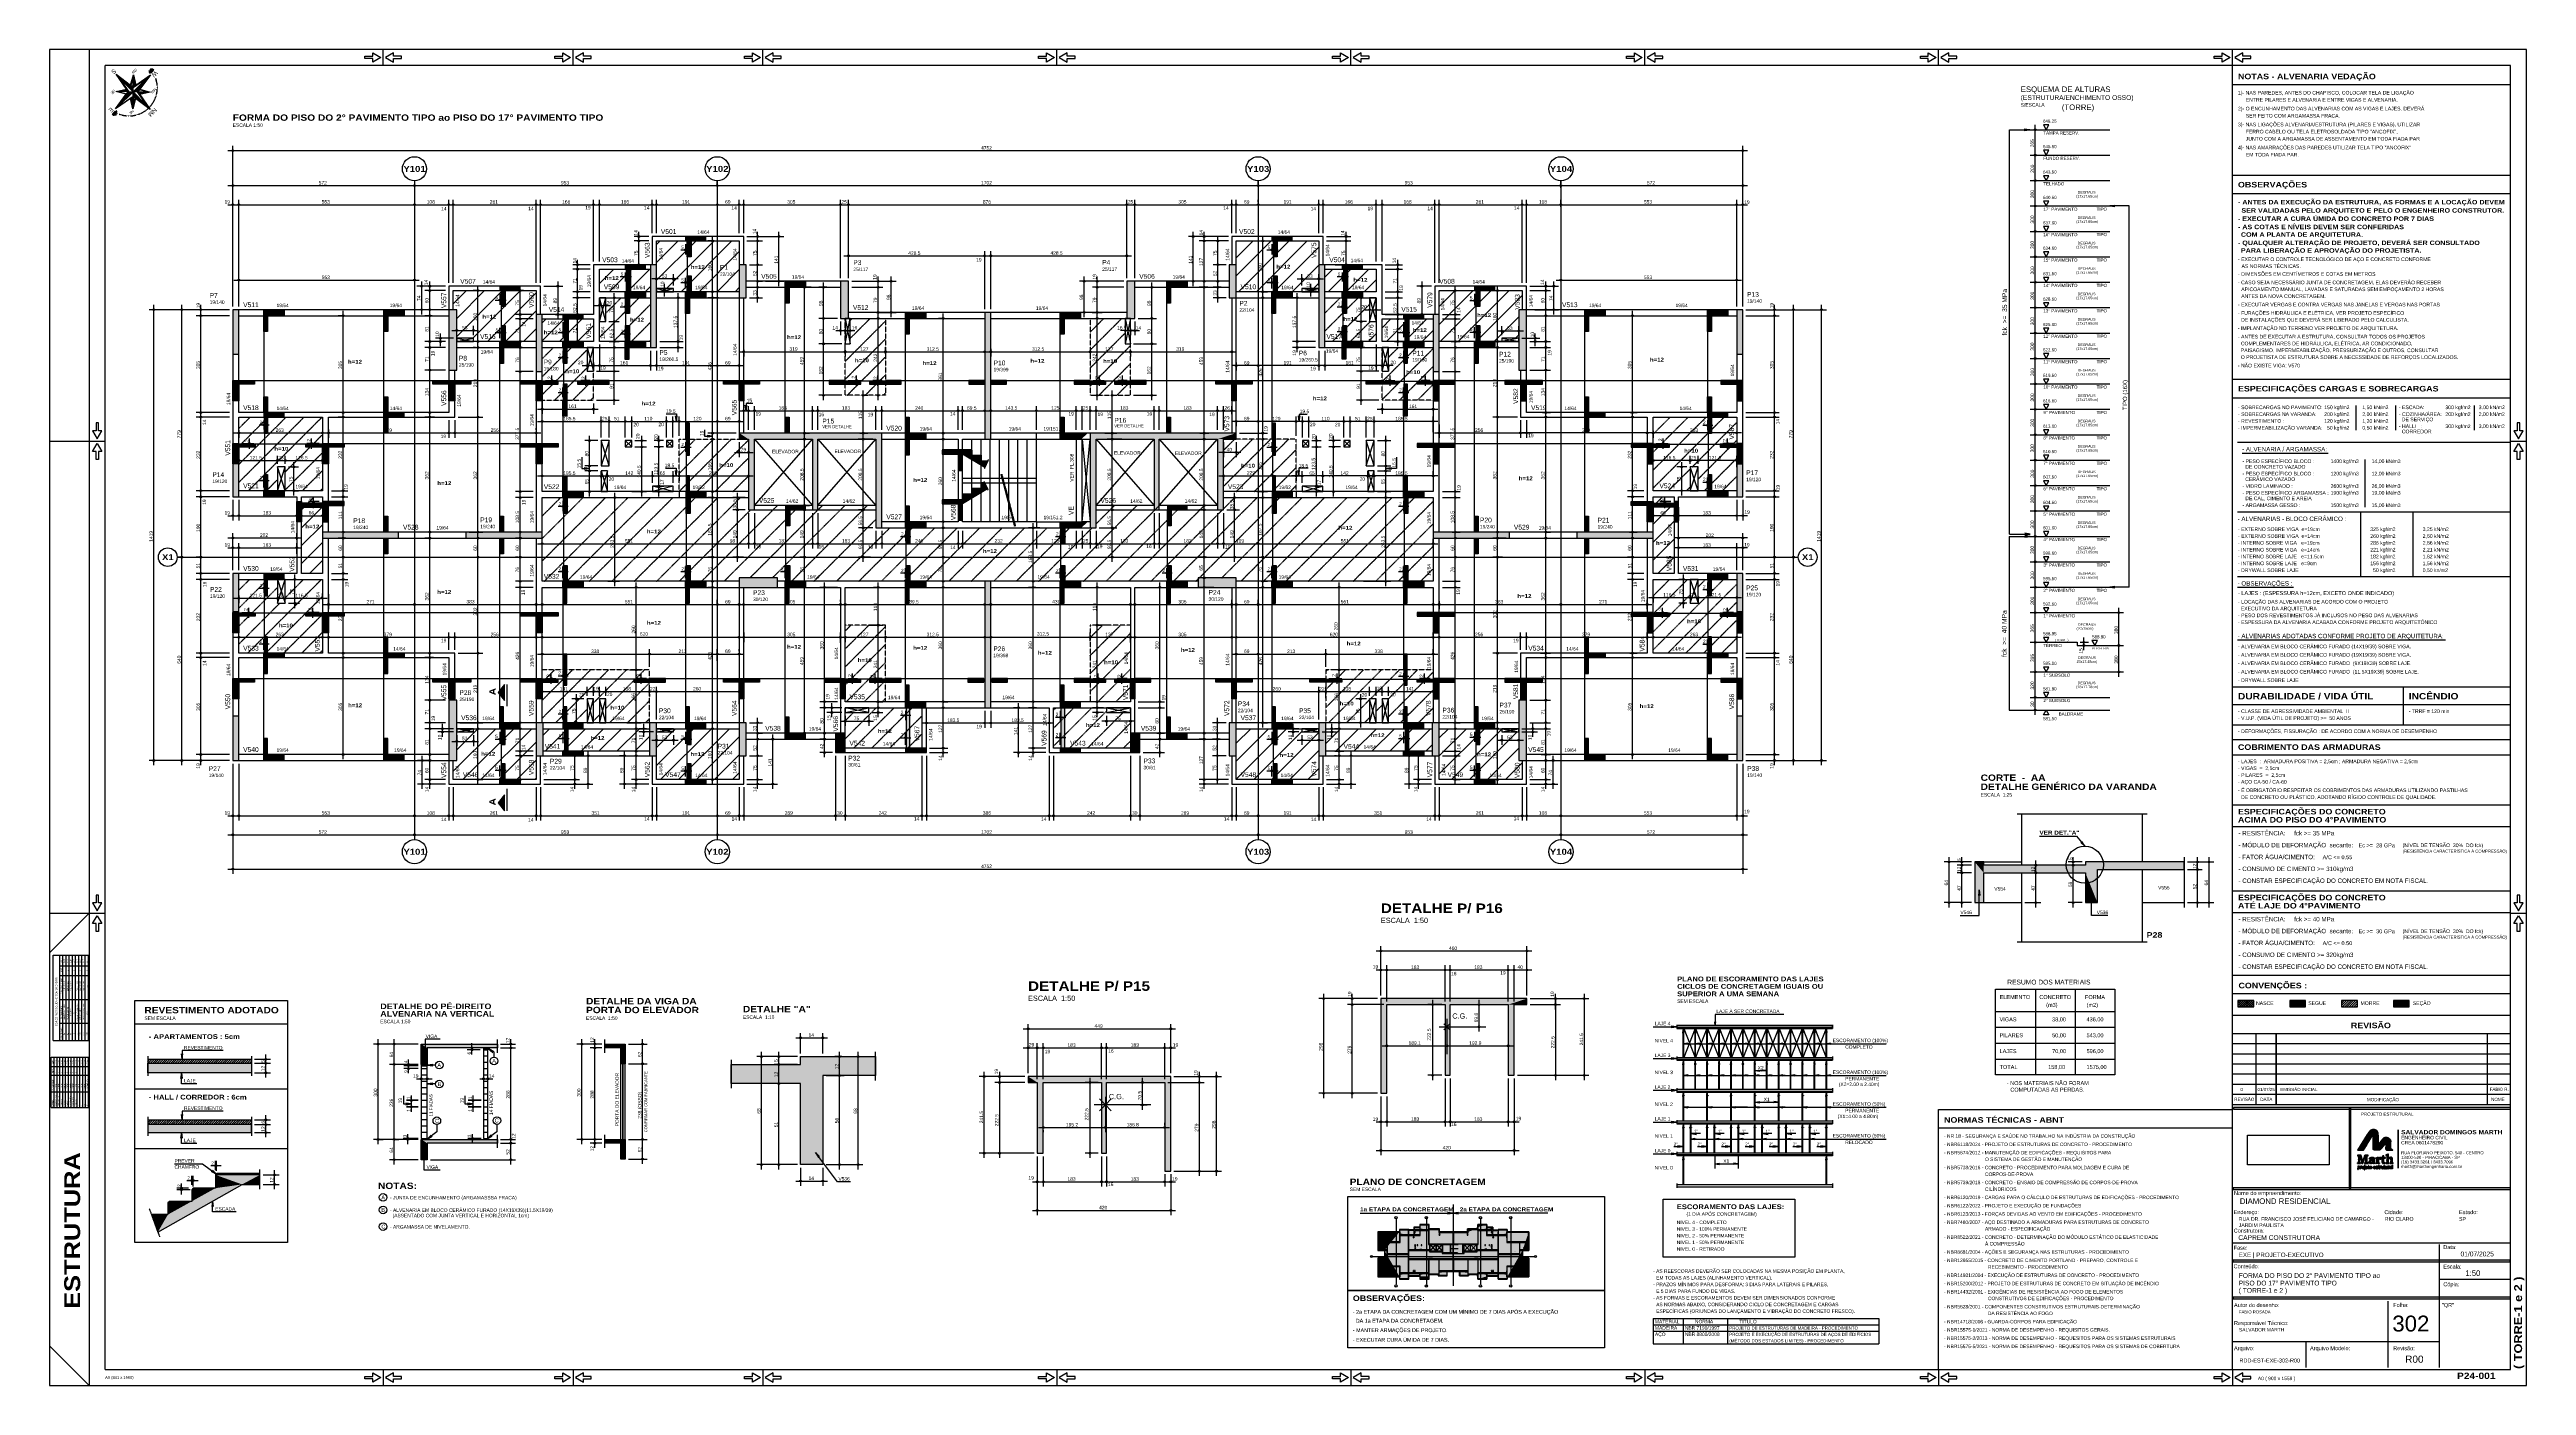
# Model space of a CAD drawing. Extents: x 0 to 7795, y 0 to 4205.
import ezdxf

# ---------------------------------------------------------------- set-up
doc = ezdxf.new("R2010")
doc.units = 0
doc.header["$MEASUREMENT"] = 0
for name, pattern in [('ESTILO_TQS_0001', [1, 0.7, -0.3]), ('ESTILO_TQS_0002', [0.4, 0.1, -0.3]), ('ESTILO_TQS_0006', [0.3, 0.2, -0.1]), ('ESTILO_TQS_0007', [2.1, 1.5, -0.2, 0.2, -0.2])]:
    doc.linetypes.add(name, pattern=pattern)
doc.layers.get('0').update_dxf_attribs({"linetype": 'CONTINUOUS'})
for name, color, linetype in [('MTH-14', 2, 'CONTINUOUS'), ('MTH-179', 1, 'CONTINUOUS'), ('MTH-18', 1, 'CONTINUOUS'), ('MTH-224', 4, 'CONTINUOUS'), ('MTH-226', 6, 'CONTINUOUS'), ('MTH-230', 1, 'CONTINUOUS'), ('MTH-231', 1, 'CONTINUOUS'), ('MTH-26', 1, 'CONTINUOUS'), ('MTH-CARIMBO-TXT1', 1, 'CONTINUOUS'), ('MTH-CARIMBO-TXT2', 1, 'CONTINUOUS'), ('MTH-CARIMBOEFORMATO', 1, 'CONTINUOUS'), ('MTH-COTAS7', 31, 'CONTINUOUS'), ('MTH-DIM-PILAR', 3, 'CONTINUOUS'), ('MTH-DIM-VIGA', 3, 'CONTINUOUS'), ('MTH-EIXO-214', 4, 'CONTINUOUS'), ('MTH-EIXO-215', 1, 'CONTINUOUS'), ('MTH-EIXO-217', 8, 'CONTINUOUS'), ('MTH-FACE-VIGA', 7, 'CONTINUOUS'), ('MTH-HACHURA-PILAR', 1, 'CONTINUOUS'), ('MTH-LAJE-PRÉ', 16, 'CONTINUOUS'), ('MTH-LINHA-CORTE', 5, 'CONTINUOUS'), ('MTH-LINHA-SEÇÃO', 16, 'CONTINUOUS'), ('MTH-LINHAS-GERAIS', 7, 'CONTINUOUS'), ('MTH-MARGEM', 5, 'CONTINUOUS'), ('MTH-PILAR-MORRE', 5, 'CONTINUOUS'), ('MTH-PILAR-NASCE', 5, 'CONTINUOUS'), ('MTH-PILAR-SEGUE', 5, 'CONTINUOUS'), ('MTH-SIMB_COTA', 3, 'CONTINUOUS'), ('MTH-SOMB118', 163, 'CONTINUOUS'), ('MTH-SOMB120', 56, 'CONTINUOUS'), ('MTH-SOMBRA21', 150, 'CONTINUOUS'), ('MTH-SOMBRA25', 253, 'CONTINUOUS'), ('MTH-TIT1-PILAR', 5, 'CONTINUOUS'), ('MTH-TIT1-VIGA', 5, 'CONTINUOUS'), ('MTH-TRACEJADO-216', 1, 'CONTINUOUS'), ('MTH-TXT', 4, 'CONTINUOUS'), ('MTH-TXT-NEGRITO', 5, 'CONTINUOUS'), ('MTH-TXT-NOTAS', 3, 'CONTINUOUS'), ('MTH-TXT2', 5, 'CONTINUOUS'), ('MTH-VIGA-INVERTIDA', 7, 'ESTILO_TQS_0002')]:
    doc.layers.add(name, color=color, linetype=linetype)
doc.styles.add('TQS_ARIAL', font='arial.ttf')
doc.styles.add('TQS_ARIAL_BLACK', font='ariblk.ttf')
picture_1 = doc.add_image_def('image1.bmp', size_in_pixel=(1014, 369))

msp = doc.modelspace()

# ---------------------------------------------------------------- linework, layer by layer
at = {"layer": 'MTH-14', "linetype": 'Continuous'}
for p, q in [((6249.414466, 1247.58211), (6249.414466, 977.581988)), ((6374.414466, 1247.58211), (6374.414466, 977.581988)), ((5140.891873, 1032.529939), (5140.891865, 1109.08658)), ((5140.891873, 1114.097688), (5140.891873, 1118.529939)), ((5142.891873, 1032.529939), (5142.891865, 1109.08658)), ((5142.891873, 1123.529939), (5178.391872, 1032.529939)), ((5178.391872, 1123.529939), (5142.891873, 1032.529939)), ((5142.891873, 1114.097688), (5142.891873, 1118.529939)), ((5178.391872, 1032.529939), (5178.391865, 1109.08658)), ((5178.391872, 1114.097688), (5178.391872, 1118.529939)), ((5180.391872, 1032.529939), (5180.391865, 1109.08658)), ((5180.391872, 1123.529939), (5215.891872, 1032.529939)), ((5215.891872, 1123.529939), (5180.391872, 1032.529939)), ((5180.391872, 1114.097688), (5180.391872, 1118.529939)), ((5215.891865, 1114.097688), (5215.891865, 1118.529939)), ((5215.891865, 1032.529939), (5215.891865, 1109.08658)), ((5217.891865, 1114.097688), (5217.891865, 1118.529939)), ((5217.891865, 1032.529939), (5217.891865, 1109.08658)), ((5253.391867, 1123.529939), (5217.891868, 1032.529939)), ((5217.891868, 1123.529939), (5253.391867, 1032.529939)), ((5253.391867, 1032.529939), (5253.39186, 1109.08658)), ((5253.391867, 1114.097688), (5253.391867, 1118.529939)), ((5255.391867, 1032.529939), (5255.39186, 1109.08658)), ((5290.891867, 1123.529939), (5255.391867, 1032.529939)), ((5255.391867, 1123.529939), (5290.891867, 1032.529939)), ((5255.391867, 1114.097688), (5255.391867, 1118.529939)), ((5290.89188, 1114.097688), (5290.89188, 1118.529939)), ((5290.89188, 1032.529939), (5290.89188, 1109.08658)), ((5328.391862, 1123.529939), (5292.891862, 1032.529939)), ((5292.891862, 1123.529939), (5328.391862, 1032.529939)), ((5292.89188, 1114.097688), (5292.89188, 1118.529939)), ((5292.89188, 1032.529939), (5292.89188, 1109.08658)), ((5328.391862, 1032.529939), (5328.391854, 1109.08658)), ((5328.391862, 1114.097688), (5328.391862, 1118.529939)), ((5330.391862, 1032.529939), (5330.391854, 1109.08658)), ((5365.891861, 1123.529939), (5330.391862, 1032.529939)), ((5330.391862, 1123.529939), (5365.891861, 1032.529939)), ((5330.391862, 1114.097688), (5330.391862, 1118.529939)), ((5365.89188, 1114.097688), (5365.89188, 1118.529939)), ((5365.89188, 1032.529939), (5365.89188, 1109.08658)), ((5403.391857, 1123.529939), (5367.891857, 1032.529939)), ((5367.891857, 1123.529939), (5403.391857, 1032.529939)), ((5367.89188, 1114.097688), (5367.89188, 1118.529939)), ((5367.89188, 1032.529939), (5367.89188, 1109.08658)), ((5403.391857, 1032.529939), (5403.391849, 1109.08658)), ((5403.391857, 1114.097688), (5403.391857, 1118.529939)), ((5405.391857, 1032.529939), (5405.391849, 1109.08658)), ((5440.891856, 1123.529939), (5405.391857, 1032.529939)), ((5405.391857, 1123.529939), (5440.891856, 1032.529939)), ((5405.391857, 1114.097688), (5405.391857, 1118.529939)), ((5440.89188, 1114.097688), (5440.89188, 1118.529939)), ((5440.89188, 1032.529939), (5440.89188, 1109.08658)), ((5478.391852, 1123.529939), (5442.891852, 1032.529939)), ((5442.891852, 1123.529939), (5478.391852, 1032.529939)), ((5442.89188, 1114.097688), (5442.89188, 1118.529939)), ((5442.89188, 1032.529939), (5442.89188, 1109.08658)), ((5478.391852, 1032.529939), (5478.391844, 1109.08658)), ((5478.391852, 1114.097688), (5478.391852, 1118.529939)), ((5480.391852, 1032.529939), (5480.391844, 1109.08658)), ((5515.891851, 1123.529939), (5480.391852, 1032.529939)), ((5480.391852, 1123.529939), (5515.891851, 1032.529939)), ((5480.391852, 1114.097688), (5480.391852, 1118.529939)), ((5515.89188, 1114.097688), (5515.89188, 1118.529939)), ((5515.89188, 1032.529939), (5515.89188, 1109.08658)), ((5553.391847, 1123.529939), (5517.891847, 1032.529939)), ((5517.891847, 1123.529939), (5553.391847, 1032.529939)), ((5517.89188, 1114.097688), (5517.89188, 1118.529939)), ((5517.89188, 1032.529939), (5517.89188, 1109.08658)), ((5553.391847, 1032.529939), (5553.391839, 1109.08658)), ((5553.391847, 1114.097688), (5553.391847, 1118.529939)), ((5555.391847, 1032.529939), (5555.391839, 1109.08658)), ((5590.891846, 1123.529939), (5555.391846, 1032.529939)), ((5555.391846, 1123.529939), (5590.891846, 1032.529939)), ((5555.391847, 1114.097688), (5555.391847, 1118.529939)), ((5590.89188, 1114.097688), (5590.89188, 1118.529939)), ((5590.89188, 1032.529939), (5590.89188, 1109.08658)), ((5592.89188, 1114.097688), (5592.89188, 1118.529939)), ((5592.89188, 1032.529939), (5592.89188, 1109.08658)), ((6124.414466, 1127.581988), (6499.414466, 1127.581988)), ((5140.891873, 1014.097688), (5140.891873, 1018.529939)), ((5142.891873, 1014.097688), (5142.891873, 1018.529939)), ((5178.391872, 1014.097688), (5178.391872, 1018.529939)), ((5180.391872, 1014.097688), (5180.391872, 1018.529939)), ((5215.891865, 1014.097688), (5215.891865, 1018.529939)), ((5217.891865, 1014.097688), (5217.891865, 1018.529939)), ((5253.391867, 1014.097688), (5253.391867, 1018.529939)), ((5255.391867, 1014.097688), (5255.391867, 1018.529939)), ((5290.89188, 1014.097688), (5290.89188, 1018.529939)), ((5292.89188, 1014.097688), (5292.89188, 1018.529939)), ((5328.391861, 1014.097688), (5328.391861, 1018.529939)), ((5330.391861, 1014.097688), (5330.391861, 1018.529939)), ((5365.89188, 1014.097688), (5365.89188, 1018.529939)), ((5367.89188, 1014.097688), (5367.89188, 1018.529939)), ((5403.391855, 1014.097688), (5403.391855, 1018.529939)), ((5405.391855, 1014.097688), (5405.391855, 1018.529939)), ((5440.89188, 1014.097688), (5440.89188, 1018.529939)), ((5442.89188, 1014.097688), (5442.89188, 1018.529939)), ((5478.391849, 1014.097688), (5478.391849, 1018.529939)), ((5480.391849, 1014.097688), (5480.391849, 1018.529939)), ((5515.89188, 1014.097688), (5515.89188, 1018.529939)), ((5517.89188, 1014.097688), (5517.89188, 1018.529939)), ((5553.391843, 1014.097688), (5553.391843, 1018.529939)), ((5555.391843, 1014.097688), (5555.391843, 1018.529939)), ((5590.89188, 1014.097688), (5590.89188, 1018.529939)), ((5592.89188, 1014.097688), (5592.89188, 1018.529939)), ((6124.414466, 1077.581988), (6499.414466, 1077.581988)), ((5140.891873, 932.529939), (5140.891865, 1009.08658)), ((5142.891873, 932.529939), (5142.891865, 1009.08658)), ((5178.391872, 932.529939), (5178.391865, 1009.08658)), ((5180.391872, 932.529939), (5180.391865, 1009.08658)), ((5215.891865, 932.529939), (5215.891865, 1009.08658)), ((5217.891865, 932.529939), (5217.891865, 1009.08658)), ((5253.391867, 932.529939), (5253.391859, 1009.08658)), ((5255.391867, 932.529939), (5255.391859, 1009.08658)), ((5290.89188, 932.529939), (5290.89188, 1009.08658)), ((5292.89188, 932.529939), (5292.89188, 1009.08658)), ((5328.391861, 932.529939), (5328.391853, 1009.08658)), ((5330.391861, 932.529939), (5330.391853, 1009.08658)), ((5365.89188, 932.529939), (5365.89188, 1009.08658)), ((5367.89188, 932.529939), (5367.89188, 1009.08658)), ((5403.391855, 932.529939), (5403.391847, 1009.08658)), ((5405.391855, 932.529939), (5405.391847, 1009.08658)), ((5440.89188, 932.529939), (5440.89188, 1009.08658)), ((5442.89188, 932.529939), (5442.89188, 1009.08658)), ((5478.391849, 932.529939), (5478.391841, 1009.08658)), ((5480.391849, 932.529939), (5480.391841, 1009.08658)), ((5515.89188, 932.529939), (5515.89188, 1009.08658)), ((5517.89188, 932.529939), (5517.89188, 1009.08658)), ((5553.391843, 932.529939), (5553.391836, 1009.08658)), ((5555.391843, 932.529939), (5555.391836, 1009.08658)), ((5590.89188, 932.529939), (5590.89188, 1009.08658)), ((5592.89188, 932.529939), (5592.89188, 1009.08658)), ((5140.891873, 832.529939), (5140.891865, 909.08658)), ((5140.891873, 914.097688), (5140.891873, 918.529939)), ((5142.891873, 832.529939), (5142.891865, 909.08658)), ((5142.891873, 914.097688), (5142.891873, 918.529939)), ((5215.891865, 832.529939), (5215.891858, 909.08658)), ((5215.891865, 914.097688), (5215.891865, 918.529939)), ((5217.891865, 832.529939), (5217.891858, 909.08658)), ((5217.891865, 914.097688), (5217.891865, 918.529939)), ((5290.89188, 914.097688), (5290.89188, 918.529939)), ((5290.89188, 832.529939), (5290.89188, 909.08658)), ((5292.89188, 914.097688), (5292.89188, 918.529939)), ((5292.89188, 832.529939), (5292.89188, 909.08658)), ((5365.891877, 832.529939), (5365.891869, 909.08658)), ((5365.891877, 914.097688), (5365.891877, 918.529939)), ((5367.891877, 832.529939), (5367.891869, 909.08658)), ((5367.891877, 914.097688), (5367.891877, 918.529939)), ((5440.89188, 914.097688), (5440.89188, 918.529939)), ((5440.89188, 832.529939), (5440.89188, 909.08658)), ((5442.89188, 914.097688), (5442.89188, 918.529939)), ((5442.89188, 832.529939), (5442.89188, 909.08658)), ((5515.891888, 832.529939), (5515.89188, 909.08658)), ((5515.891888, 914.097688), (5515.891888, 918.529939)), ((5517.891888, 832.529939), (5517.89188, 909.08658)), ((5517.891888, 914.097688), (5517.891888, 918.529939)), ((5590.89188, 914.097688), (5590.89188, 918.529939)), ((5590.89188, 832.529939), (5590.89188, 909.08658)), ((5592.89188, 914.097688), (5592.89188, 918.529939)), ((5592.89188, 832.529939), (5592.89188, 909.08658)), ((5163.864375, 732.529939), (5163.864367, 809.08658)), ((5163.864375, 814.097688), (5163.864375, 818.529939)), ((5165.864375, 732.529939), (5165.864367, 809.08658)), ((5165.864375, 814.097688), (5165.864375, 818.529939)), ((5238.864367, 732.529939), (5238.86436, 809.08658)), ((5238.864367, 814.097688), (5238.864367, 818.529939)), ((5240.864367, 732.529939), (5240.86436, 809.08658)), ((5240.864367, 814.097688), (5240.864367, 818.529939)), ((5313.86436, 732.529939), (5313.864352, 809.08658)), ((5313.86436, 814.097688), (5313.86436, 818.529939)), ((5315.86436, 732.529939), (5315.864352, 809.08658)), ((5315.86436, 814.097688), (5315.86436, 818.529939)), ((5388.864352, 732.529939), (5388.864344, 809.08658)), ((5388.864352, 814.097688), (5388.864352, 818.529939)), ((5390.864352, 732.529939), (5390.864344, 809.08658)), ((5390.864352, 814.097688), (5390.864352, 818.529939)), ((5463.864345, 732.529939), (5463.864337, 809.08658)), ((5463.864345, 814.097688), (5463.864345, 818.529939)), ((5465.864345, 732.529939), (5465.864337, 809.08658)), ((5465.864345, 814.097688), (5465.864345, 818.529939)), ((5538.864337, 732.529939), (5538.864329, 809.08658)), ((5538.864337, 814.097688), (5538.864337, 818.529939)), ((5540.864337, 732.529939), (5540.864329, 809.08658)), ((5540.864337, 814.097688), (5540.864337, 818.529939)), ((5046.573266, 191.310425), (5757.261063, 191.310425)), ((5046.573266, 171.310425), (5757.261063, 171.310425)), ((5140.648872, 211.310425), (5140.648872, 131.310425)), ((5280.274677, 211.310425), (5280.274677, 131.310425))]:
    msp.add_line(p, q, dxfattribs=at)
at = {"layer": 'MTH-179', "linetype": 'Continuous'}
for p, q in [((7795.004008, 4204.998269), (0.004008, 4204.998269)), ((0.004008, 4204.998269), (0.004008, -0.002219)), ((125.004016, 4204.998269), (125.004016, -0.002219)), ((1050.004008, 4154.998269), (1050.004008, 4204.998269)), ((1647.504008, 4154.998269), (1647.504008, 4204.998269)), ((2245.004008, 4154.998269), (2245.004008, 4204.998269)), ((3170.004008, 4154.998269), (3170.004008, 4204.998269)), ((4095.004008, 4154.998269), (4095.004008, 4204.998269)), ((5020.004008, 4154.998269), (5020.004008, 4204.998269)), ((5945.004008, 4154.998269), (5945.004008, 4204.998269)), ((6870.004008, 4154.998269), (6870.004008, 4204.998269)), ((7795.004008, -0.002219), (7795.004008, 4204.998269)), ((0.004008, 2972.497781), (175.004008, 2972.497781)), ((7745.004008, 2972.497781), (7795.004008, 2972.497781)), ((0.004008, 1486.247781), (175.004008, 1486.247781)), ((0.004008, 1361.247773), (125.004016, 1486.247781)), ((7745.004008, 1486.247781), (7795.004008, 1486.247781)), ((0.004008, 124.997788), (125.004016, -0.002219)), ((1050.004008, 49.997781), (1050.004008, -0.002219)), ((1647.504008, 49.997781), (1647.504008, -0.002219)), ((2245.004008, 49.997781), (2245.004008, -0.002219)), ((3170.004008, 49.997781), (3170.004008, -0.002219)), ((4095.004008, 49.997781), (4095.004008, -0.002219)), ((5020.004008, 49.997781), (5020.004008, -0.002219)), ((5945.004008, 49.997781), (5945.004008, -0.002219)), ((6870.004003, 49.997781), (6870.004003, -0.002219)), ((0.004008, -0.002219), (7795.004008, -0.002219))]:
    msp.add_line(p, q, dxfattribs=at)
for points in [[(1042.503275, 4179.998269), (1017.503275, 4164.998269), (1017.503275, 4176.248269), (992.503275, 4176.248269), (992.503275, 4183.748269), (1017.503275, 4183.748269), (1017.503275, 4194.998269), (1042.503275, 4179.998269)], [(1057.503275, 4179.998269), (1082.503275, 4164.998269), (1082.503275, 4176.248269), (1107.503275, 4176.248269), (1107.503275, 4183.748269), (1082.503275, 4183.748269), (1082.503275, 4194.998269), (1057.503275, 4179.998269)], [(1640.003275, 4179.998269), (1615.003275, 4164.998269), (1615.003275, 4176.248269), (1590.003275, 4176.248269), (1590.003275, 4183.748269), (1615.003275, 4183.748269), (1615.003275, 4194.998269), (1640.003275, 4179.998269)], [(1655.003275, 4179.998269), (1680.003275, 4164.998269), (1680.003275, 4176.248269), (1705.003275, 4176.248269), (1705.003275, 4183.748269), (1680.003275, 4183.748269), (1680.003275, 4194.998269), (1655.003275, 4179.998269)], [(2237.503275, 4179.998269), (2212.503275, 4164.998269), (2212.503275, 4176.248269), (2187.503275, 4176.248269), (2187.503275, 4183.748269), (2212.503275, 4183.748269), (2212.503275, 4194.998269), (2237.503275, 4179.998269)], [(2252.503275, 4179.998269), (2277.503275, 4164.998269), (2277.503275, 4176.248269), (2302.503275, 4176.248269), (2302.503275, 4183.748269), (2277.503275, 4183.748269), (2277.503275, 4194.998269), (2252.503275, 4179.998269)], [(3162.503275, 4179.998269), (3137.503275, 4164.998269), (3137.503275, 4176.248269), (3112.503275, 4176.248269), (3112.503275, 4183.748269), (3137.503275, 4183.748269), (3137.503275, 4194.998269), (3162.503275, 4179.998269)], [(3177.503275, 4179.998269), (3202.503275, 4164.998269), (3202.503275, 4176.248269), (3227.503275, 4176.248269), (3227.503275, 4183.748269), (3202.503275, 4183.748269), (3202.503275, 4194.998269), (3177.503275, 4179.998269)], [(4087.503275, 4179.998269), (4062.503275, 4164.998269), (4062.503275, 4176.248269), (4037.503275, 4176.248269), (4037.503275, 4183.748269), (4062.503275, 4183.748269), (4062.503275, 4194.998269), (4087.503275, 4179.998269)], [(4102.503275, 4179.998269), (4127.503275, 4164.998269), (4127.503275, 4176.248269), (4152.503275, 4176.248269), (4152.503275, 4183.748269), (4127.503275, 4183.748269), (4127.503275, 4194.998269), (4102.503275, 4179.998269)], [(5012.503275, 4179.998269), (4987.503275, 4164.998269), (4987.503275, 4176.248269), (4962.503275, 4176.248269), (4962.503275, 4183.748269), (4987.503275, 4183.748269), (4987.503275, 4194.998269), (5012.503275, 4179.998269)], [(5027.503275, 4179.998269), (5052.503275, 4164.998269), (5052.503275, 4176.248269), (5077.503275, 4176.248269), (5077.503275, 4183.748269), (5052.503275, 4183.748269), (5052.503275, 4194.998269), (5027.503275, 4179.998269)], [(5937.503275, 4179.998269), (5912.503275, 4164.998269), (5912.503275, 4176.248269), (5887.503275, 4176.248269), (5887.503275, 4183.748269), (5912.503275, 4183.748269), (5912.503275, 4194.998269), (5937.503275, 4179.998269)], [(5952.503275, 4179.998269), (5977.503275, 4164.998269), (5977.503275, 4176.248269), (6002.503275, 4176.248269), (6002.503275, 4183.748269), (5977.503275, 4183.748269), (5977.503275, 4194.998269), (5952.503275, 4179.998269)], [(6862.503275, 4179.998269), (6837.503275, 4164.998269), (6837.503275, 4176.248269), (6812.503275, 4176.248269), (6812.503275, 4183.748269), (6837.503275, 4183.748269), (6837.503275, 4194.998269), (6862.503275, 4179.998269)], [(6877.503275, 4179.998269), (6902.503275, 4164.998269), (6902.503275, 4176.248269), (6927.503275, 4176.248269), (6927.503275, 4183.748269), (6902.503275, 4183.748269), (6902.503275, 4194.998269), (6877.503275, 4179.998269)], [(150.004008, 2979.997781), (165.004008, 3004.997781), (153.754008, 3004.997781), (153.754008, 3029.997781), (146.254008, 3029.997781), (146.254008, 3004.997781), (135.004008, 3004.997781), (150.004008, 2979.997781)], [(150.004008, 2964.997781), (165.004008, 2939.997781), (153.754008, 2939.997781), (153.754008, 2914.997781), (146.254008, 2914.997781), (146.254008, 2939.997781), (135.004008, 2939.997781), (150.004008, 2964.997781)], [(7770.004008, 2979.997781), (7785.004008, 3004.997781), (7773.754008, 3004.997781), (7773.754008, 3029.997781), (7766.254008, 3029.997781), (7766.254008, 3004.997781), (7755.004008, 3004.997781), (7770.004008, 2979.997781)], [(7770.004008, 2964.997781), (7785.004008, 2939.997781), (7773.754008, 2939.997781), (7773.754008, 2914.997781), (7766.254008, 2914.997781), (7766.254008, 2939.997781), (7755.004008, 2939.997781), (7770.004008, 2964.997781)], [(150.004008, 1493.747781), (165.004008, 1518.747781), (153.754008, 1518.747781), (153.754008, 1543.747781), (146.254008, 1543.747781), (146.254008, 1518.747781), (135.004008, 1518.747781), (150.004008, 1493.747781)], [(7770.004008, 1493.747781), (7785.004008, 1518.747781), (7773.754008, 1518.747781), (7773.754008, 1543.747781), (7766.254008, 1543.747781), (7766.254008, 1518.747781), (7755.004008, 1518.747781), (7770.004008, 1493.747781)], [(150.004008, 1478.747781), (165.004008, 1453.747781), (153.754008, 1453.747781), (153.754008, 1428.747781), (146.254008, 1428.747781), (146.254008, 1453.747781), (135.004008, 1453.747781), (150.004008, 1478.747781)], [(7770.004008, 1478.747781), (7785.004008, 1453.747781), (7773.754008, 1453.747781), (7773.754008, 1428.747781), (7766.254008, 1428.747781), (7766.254008, 1453.747781), (7755.004008, 1453.747781), (7770.004008, 1478.747781)], [(1042.503275, 24.997781), (1017.503275, 9.997781), (1017.503275, 21.247781), (992.503275, 21.247781), (992.503275, 28.747781), (1017.503275, 28.747781), (1017.503275, 39.997781), (1042.503275, 24.997781)], [(1057.503275, 24.997781), (1082.503275, 9.997781), (1082.503275, 21.247781), (1107.503275, 21.247781), (1107.503275, 28.747781), (1082.503275, 28.747781), (1082.503275, 39.997781), (1057.503275, 24.997781)], [(1640.003275, 24.997781), (1615.003275, 9.997781), (1615.003275, 21.247781), (1590.003275, 21.247781), (1590.003275, 28.747781), (1615.003275, 28.747781), (1615.003275, 39.997781), (1640.003275, 24.997781)], [(1655.003275, 24.997781), (1680.003275, 9.997781), (1680.003275, 21.247781), (1705.003275, 21.247781), (1705.003275, 28.747781), (1680.003275, 28.747781), (1680.003275, 39.997781), (1655.003275, 24.997781)], [(2237.503275, 24.997781), (2212.503275, 9.997781), (2212.503275, 21.247781), (2187.503275, 21.247781), (2187.503275, 28.747781), (2212.503275, 28.747781), (2212.503275, 39.997781), (2237.503275, 24.997781)], [(2252.503275, 24.997781), (2277.503275, 9.997781), (2277.503275, 21.247781), (2302.503275, 21.247781), (2302.503275, 28.747781), (2277.503275, 28.747781), (2277.503275, 39.997781), (2252.503275, 24.997781)], [(3162.503275, 24.997781), (3137.503275, 9.997781), (3137.503275, 21.247781), (3112.503275, 21.247781), (3112.503275, 28.747781), (3137.503275, 28.747781), (3137.503275, 39.997781), (3162.503275, 24.997781)], [(3177.503275, 24.997781), (3202.503275, 9.997781), (3202.503275, 21.247781), (3227.503275, 21.247781), (3227.503275, 28.747781), (3202.503275, 28.747781), (3202.503275, 39.997781), (3177.503275, 24.997781)], [(4087.503275, 24.997781), (4062.503275, 9.997781), (4062.503275, 21.247781), (4037.503275, 21.247781), (4037.503275, 28.747781), (4062.503275, 28.747781), (4062.503275, 39.997781), (4087.503275, 24.997781)], [(4102.503275, 24.997781), (4127.503275, 9.997781), (4127.503275, 21.247781), (4152.503275, 21.247781), (4152.503275, 28.747781), (4127.503275, 28.747781), (4127.503275, 39.997781), (4102.503275, 24.997781)], [(5012.503275, 24.997781), (4987.503275, 9.997781), (4987.503275, 21.247781), (4962.503275, 21.247781), (4962.503275, 28.747781), (4987.503275, 28.747781), (4987.503275, 39.997781), (5012.503275, 24.997781)], [(5027.503275, 24.997781), (5052.503275, 9.997781), (5052.503275, 21.247781), (5077.503275, 21.247781), (5077.503275, 28.747781), (5052.503275, 28.747781), (5052.503275, 39.997781), (5027.503275, 24.997781)], [(5937.503275, 24.997781), (5912.503275, 9.997781), (5912.503275, 21.247781), (5887.503275, 21.247781), (5887.503275, 28.747781), (5912.503275, 28.747781), (5912.503275, 39.997781), (5937.503275, 24.997781)], [(5952.503275, 24.997781), (5977.503275, 9.997781), (5977.503275, 21.247781), (6002.503275, 21.247781), (6002.503275, 28.747781), (5977.503275, 28.747781), (5977.503275, 39.997781), (5952.503275, 24.997781)], [(6862.504003, 24.997781), (6837.504003, 9.997781), (6837.504003, 21.247781), (6812.504003, 21.247781), (6812.504003, 28.747781), (6837.504003, 28.747781), (6837.504003, 39.997781), (6862.504003, 24.997781)], [(6877.504003, 24.997781), (6902.504003, 9.997781), (6902.504003, 21.247781), (6927.504003, 21.247781), (6927.504003, 28.747781), (6902.504003, 28.747781), (6902.504003, 39.997781), (6877.504003, 24.997781)]]:
    msp.add_lwpolyline(points, dxfattribs=at)
at = {"layer": 'MTH-18', "linetype": 'Continuous'}
for p, q in [((6870.004104, 4094.998269), (7745.004104, 4094.998269)), ((6870.004104, 3751.559235), (7745.004104, 3751.559235)), ((6870.004003, 2142.929432), (7745.004003, 2142.929432)), ((6870.004003, 1985.437717), (7745.004003, 1985.437717)), ((6870.00393, 1759.377053), (7745.00393, 1759.377053)), ((6870.00393, 1488.841496), (7745.00393, 1488.841496)), ((6870.004113, 1233.542811), (7745.004012, 1233.542811)), ((309.627015, 1020.098124), (316.112272, 1026.583382)), ((310.68334, 1014.083382), (323.18334, 1026.583382)), ((317.754408, 1014.083382), (330.254408, 1026.583382)), ((324.825476, 1014.083382), (337.325476, 1026.583382)), ((331.896543, 1014.083382), (344.396543, 1026.583382)), ((338.967611, 1014.083382), (351.467611, 1026.583382)), ((346.038679, 1014.083382), (358.538679, 1026.583382)), ((353.109747, 1014.083382), (365.609747, 1026.583382)), ((360.180815, 1014.083382), (372.680815, 1026.583382)), ((367.251883, 1014.083382), (379.751883, 1026.583382)), ((374.32295, 1014.083382), (386.82295, 1026.583382)), ((381.394018, 1014.083382), (393.894018, 1026.583382)), ((388.465086, 1014.083382), (400.965086, 1026.583382)), ((395.536154, 1014.083382), (408.036154, 1026.583382)), ((402.607222, 1014.083382), (415.107222, 1026.583382)), ((409.678289, 1014.083382), (422.178289, 1026.583382)), ((416.749357, 1014.083382), (429.249357, 1026.583382)), ((423.820425, 1014.083382), (436.320425, 1026.583382)), ((430.891493, 1014.083382), (443.391493, 1026.583382)), ((437.962561, 1014.083382), (450.462561, 1026.583382)), ((445.033628, 1014.083382), (457.533628, 1026.583382)), ((452.104696, 1014.083382), (464.604696, 1026.583382)), ((459.175764, 1014.083382), (471.675764, 1026.583382)), ((466.246832, 1014.083382), (478.746832, 1026.583382)), ((473.3179, 1014.083382), (485.8179, 1026.583382)), ((480.388967, 1014.083382), (492.888967, 1026.583382)), ((487.460035, 1014.083382), (499.960035, 1026.583382)), ((494.531103, 1014.083382), (507.031103, 1026.583382)), ((501.602171, 1014.083382), (514.102171, 1026.583382)), ((508.673239, 1014.083382), (521.173239, 1026.583382)), ((515.744307, 1014.083382), (528.244307, 1026.583382)), ((522.815374, 1014.083382), (535.315374, 1026.583382)), ((529.886442, 1014.083382), (542.386442, 1026.583382)), ((536.95751, 1014.083382), (549.45751, 1026.583382)), ((544.028578, 1014.083382), (556.528578, 1026.583382)), ((551.099646, 1014.083382), (563.599646, 1026.583382)), ((558.170713, 1014.083382), (570.670713, 1026.583382)), ((565.241781, 1014.083382), (577.741781, 1026.583382)), ((572.312849, 1014.083382), (584.812849, 1026.583382)), ((579.383917, 1014.083382), (591.883917, 1026.583382)), ((586.454985, 1014.083382), (598.954985, 1026.583382)), ((593.526052, 1014.083382), (606.026052, 1026.583382)), ((600.59712, 1014.083382), (613.09712, 1026.583382)), ((607.668188, 1014.083382), (620.168188, 1026.583382)), ((614.739256, 1014.083382), (627.239256, 1026.583382)), ((621.810324, 1014.083382), (634.310324, 1026.583382)), ((628.881392, 1014.083382), (635.241036, 1020.443026)), ((1797.758962, 774.496939), (1797.758962, 1012.496939)), ((1803.758962, 774.496939), (1803.758962, 1012.496939)), ((1805.758962, 774.496939), (1805.758962, 1012.496939)), ((1811.758962, 774.496939), (1811.758962, 1012.496939)), ((268.133583, 934.09146), (748.636746, 934.09146)), ((309.627015, 827.149973), (318.523559, 836.046517)), ((309.627015, 834.221041), (311.452491, 836.046517)), ((310.594627, 821.046517), (325.594627, 836.046517)), ((317.665694, 821.046517), (332.665694, 836.046517)), ((324.736762, 821.046517), (339.736762, 836.046517)), ((331.80783, 821.046517), (346.80783, 836.046517)), ((338.878898, 821.046517), (353.878898, 836.046517)), ((345.949966, 821.046517), (360.949966, 836.046517)), ((353.021033, 821.046517), (368.021033, 836.046517)), ((360.092101, 821.046517), (375.092101, 836.046517)), ((367.163169, 821.046517), (382.163169, 836.046517)), ((374.234237, 821.046517), (389.234237, 836.046517)), ((381.305305, 821.046517), (396.305305, 836.046517)), ((388.376373, 821.046517), (403.376373, 836.046517)), ((395.44744, 821.046517), (410.44744, 836.046517)), ((402.518508, 821.046517), (417.518508, 836.046517)), ((409.589576, 821.046517), (424.589576, 836.046517)), ((416.660644, 821.046517), (431.660644, 836.046517)), ((423.731712, 821.046517), (438.731712, 836.046517)), ((430.802779, 821.046517), (445.802779, 836.046517)), ((437.873847, 821.046517), (452.873847, 836.046517)), ((444.944915, 821.046517), (459.944915, 836.046517)), ((452.015983, 821.046517), (467.015983, 836.046517)), ((459.087051, 821.046517), (474.087051, 836.046517)), ((466.158118, 821.046517), (481.158118, 836.046517)), ((473.229186, 821.046517), (488.229186, 836.046517)), ((480.300254, 821.046517), (495.300254, 836.046517)), ((487.371322, 821.046517), (502.371322, 836.046517)), ((494.44239, 821.046517), (509.44239, 836.046517)), ((501.513457, 821.046517), (516.513457, 836.046517)), ((508.584525, 821.046517), (523.584525, 836.046517)), ((515.655593, 821.046517), (530.655593, 836.046517)), ((522.726661, 821.046517), (537.726661, 836.046517)), ((529.797729, 821.046517), (544.797729, 836.046517)), ((536.868797, 821.046517), (551.868797, 836.046517)), ((543.939864, 821.046517), (558.939864, 836.046517)), ((551.010932, 821.046517), (566.010932, 836.046517)), ((558.082, 821.046517), (573.082, 836.046517)), ((565.153068, 821.046517), (580.153068, 836.046517)), ((572.224136, 821.046517), (587.224136, 836.046517)), ((579.295203, 821.046517), (594.295203, 836.046517)), ((586.366271, 821.046517), (601.366271, 836.046517)), ((593.437339, 821.046517), (608.437339, 836.046517)), ((600.508407, 821.046517), (615.508407, 836.046517)), ((607.579475, 821.046517), (622.579475, 836.046517)), ((614.650542, 821.046517), (629.650542, 836.046517)), ((621.72161, 821.046517), (635.241036, 834.565943)), ((628.792678, 821.046517), (635.241036, 827.494875)), ((268.133583, 746.054595), (748.636746, 746.054595))]:
    msp.add_line(p, q, dxfattribs=at)
at = {"layer": 'MTH-224', "linetype": 'Continuous'}
for p, q in [((1440.320937, 2137.691123), (1440.320937, 2206.066123)), ((1440.320937, 1809.232484), (1440.320937, 1877.607484))]:
    msp.add_line(p, q, dxfattribs=at)
for points in [[(6274.73971, 3967.828223), (6283.572714, 3952.529753), (6292.404838, 3967.828223), (6274.73971, 3967.828223)], [(6274.73971, 3887.828223), (6283.572714, 3872.529753), (6292.404838, 3887.828223), (6274.73971, 3887.828223)], [(6274.73971, 3807.828223), (6283.572714, 3792.529753), (6292.404838, 3807.828223), (6274.73971, 3807.828223)], [(6274.73971, 3727.828223), (6283.572714, 3712.529753), (6292.404838, 3727.828223), (6274.73971, 3727.828223)], [(6274.73971, 3647.828223), (6283.572714, 3632.529753), (6292.404838, 3647.828223), (6274.73971, 3647.828223)], [(6274.73971, 3567.828223), (6283.572714, 3552.529753), (6292.404838, 3567.828223), (6274.73971, 3567.828223)], [(6274.73971, 3487.828223), (6283.572714, 3472.529753), (6292.404838, 3487.828223), (6274.73971, 3487.828223)], [(6274.73971, 3407.828223), (6283.572714, 3392.529753), (6292.404838, 3407.828223), (6274.73971, 3407.828223)], [(6274.73971, 3327.828223), (6283.572714, 3312.529753), (6292.404838, 3327.828223), (6274.73971, 3327.828223)], [(6274.73971, 3247.828223), (6283.572714, 3232.529753), (6292.404838, 3247.828223), (6274.73971, 3247.828223)], [(6274.73971, 3167.828223), (6283.572714, 3152.529753), (6292.404838, 3167.828223), (6274.73971, 3167.828223)], [(6274.73971, 3087.828223), (6283.572714, 3072.529753), (6292.404838, 3087.828223), (6274.73971, 3087.828223)], [(6274.73971, 3007.828223), (6283.572714, 2992.529753), (6292.404838, 3007.828223), (6274.73971, 3007.828223)], [(6274.73971, 2927.828223), (6283.572714, 2912.529753), (6292.404838, 2927.828223), (6274.73971, 2927.828223)], [(6274.73971, 2847.828223), (6283.572714, 2832.529753), (6292.404838, 2847.828223), (6274.73971, 2847.828223)], [(6274.73971, 2767.828223), (6283.572714, 2752.529753), (6292.404838, 2767.828223), (6274.73971, 2767.828223)], [(6274.73971, 2687.828223), (6283.572714, 2672.529753), (6292.404838, 2687.828223), (6274.73971, 2687.828223)], [(6274.73971, 2607.828223), (6283.572714, 2592.529753), (6292.404838, 2607.828223), (6274.73971, 2607.828223)], [(6274.73971, 2527.828223), (6283.572714, 2512.529753), (6292.404838, 2527.828223), (6274.73971, 2527.828223)], [(6274.73971, 2447.828223), (6283.572714, 2432.529753), (6292.404838, 2447.828223), (6274.73971, 2447.828223)], [(6274.73971, 2354.49489), (6283.572714, 2339.19642), (6292.404838, 2354.49489), (6274.73971, 2354.49489)], [(6427.470759, 2344.49642), (6436.304646, 2329.19642), (6445.137653, 2344.49642), (6427.470759, 2344.49642)], [(6274.73971, 2261.161557), (6283.572714, 2245.863087), (6292.404838, 2261.161557), (6274.73971, 2261.161557)], [(6274.73971, 2181.161557), (6283.572714, 2165.863087), (6292.404838, 2181.161557), (6274.73971, 2181.161557)], [(6274.73971, 2110.564617), (6283.572714, 2125.863087), (6292.404838, 2110.564617), (6274.73971, 2110.564617)]]:
    msp.add_lwpolyline(points, dxfattribs=at)
at = {"layer": 'MTH-226', "linetype": 'Continuous'}
for p, q in [((7745.004104, 4154.998269), (6870.004104, 4154.998269)), ((6870.004104, 3809.559235), (7745.004104, 3809.559235)), ((6870.004104, 3809.559235), (7745.004104, 3809.559235)), ((6870.004104, 3167.051963), (7745.004104, 3167.051963)), ((6870.004003, 2199.429432), (7745.004003, 2199.429432)), ((7407.504031, 2199.429432), (7407.504031, 2079.929432)), ((6870.003976, 2079.929432), (7745.003976, 2079.929432)), ((6870.004003, 2032.937717), (7745.004003, 2032.937717)), ((6870.004003, 1827.377053), (7745.004003, 1827.377053)), ((6870.004003, 1556.841496), (7745.004003, 1556.841496)), ((6870.004113, 1291.542811), (7745.004012, 1291.542811)), ((6870.004003, 1166.06626), (7745.004003, 1166.06626)), ((6870.004008, 1166.06626), (7745.004008, 1166.06626)), ((5945.004003, 868.478723), (6870.004003, 868.478723)), ((5945.004003, 868.478723), (6820.004003, 868.478723)), ((5945.004104, 868.478723), (6820.004104, 868.478723))]:
    msp.add_line(p, q, dxfattribs=at)
at = {"layer": 'MTH-230', "linetype": 'Continuous'}
for p, q in [((6870.004003, 49.997781), (6870.004003, 4154.998269)), ((6233.572714, 3952.529753), (6483.572714, 3952.529753)), ((6233.572714, 3872.529753), (6483.572714, 3872.529753)), ((6233.572714, 3792.529753), (6483.572714, 3792.529753)), ((6233.572714, 3712.529753), (6483.572714, 3712.529753)), ((6233.572714, 3632.529753), (6483.572714, 3632.529753)), ((6233.572714, 3552.529753), (6483.572714, 3552.529753)), ((1910.511264, 3452.635401), (1963.511264, 3442.635401)), ((1910.511264, 3442.635401), (1963.511264, 3452.635401)), ((3941.511368, 3442.635501), (3994.511368, 3452.635501)), ((3994.511368, 3442.635501), (3941.511368, 3452.635501)), ((6233.572714, 3472.529753), (6483.572714, 3472.529753)), ((1730.511368, 3348.635501), (1750.511368, 3423.635501)), ((1750.511368, 3348.635501), (1730.511368, 3423.635498)), ((2503.511363, 3278.635497), (2519.511367, 3358.635498)), ((2503.511363, 3358.635497), (2519.511367, 3278.635497)), ((3401.511371, 3358.635498), (3385.511369, 3278.635497)), ((3385.511369, 3358.635498), (3401.511371, 3278.635497)), ((4154.511366, 3348.618201), (4174.511366, 3423.635501)), ((4154.511366, 3423.618201), (4174.511366, 3348.618201)), ((6233.572714, 3392.529753), (6483.572714, 3392.529753)), ((1281.50684, 3296.135496), (1334.50684, 3286.135496)), ((1281.50684, 3286.135496), (1334.50684, 3296.135496)), ((4623.513083, 3296.135496), (4570.511367, 3286.135496)), ((4570.511367, 3296.135496), (4623.513083, 3286.135496)), ((6233.572714, 3312.529753), (6483.572714, 3312.529753)), ((1691.511368, 3192.135498), (1711.511368, 3267.135499)), ((1691.511368, 3267.135498), (1711.511368, 3192.135498)), ((4193.511368, 3192.135498), (4213.511368, 3267.135499)), ((4193.511368, 3267.135498), (4213.511368, 3192.135498)), ((6233.572714, 3232.529753), (6483.572714, 3232.529753)), ((6233.572714, 3152.529753), (6483.572714, 3152.529753)), ((6233.572714, 3072.529753), (6483.572714, 3072.529753)), ((6870.004104, 3109.051963), (7745.004104, 3109.051963)), ((7258.573013, 3007.185481), (7258.573013, 3084.52387)), ((7383.573013, 3007.185481), (7383.573013, 3084.52387)), ((7631.709838, 3007.185481), (7631.709838, 3084.52387)), ((1761.01056, 2894.1355), (1736.01056, 2974.1355)), ((1761.01056, 2974.1355), (1736.01056, 2894.1355)), ((1832.011365, 2954.1355), (1812.011365, 2974.1355)), ((1832.011365, 2974.1355), (1812.011365, 2954.1355)), ((1962.011365, 2954.1355), (1942.011365, 2974.1355)), ((1962.011365, 2974.1355), (1942.011365, 2954.1355)), ((2218.511368, 2770.135472), (2401.511368, 2978.6355)), ((2218.511368, 2978.6355), (2401.511368, 2770.135472)), ((2417.511368, 2770.135472), (2600.511368, 2978.635504)), ((2417.511368, 2978.635504), (2600.511368, 2770.135472)), ((3249.511363, 2718.635463), (3274.511365, 2978.635463)), ((3249.511363, 2978.635463), (3274.511365, 2718.635463)), ((3293.511365, 2770.135472), (3476.511365, 2978.635504)), ((3293.511365, 2978.635504), (3476.511365, 2770.135472)), ((3492.511365, 2770.135472), (3675.511365, 2978.6355)), ((3492.511365, 2978.6355), (3675.511365, 2770.135472)), ((3943.011366, 2954.1355), (3963.011366, 2974.1355)), ((3963.011366, 2954.1355), (3943.011366, 2974.1355)), ((4073.011366, 2954.1355), (4093.011366, 2974.1355)), ((4093.011366, 2954.1355), (4073.011366, 2974.1355)), ((4144.012171, 2894.1355), (4169.012171, 2974.1355)), ((4169.012171, 2894.1355), (4144.012171, 2974.1355)), ((6233.572714, 2992.529753), (6483.572714, 2992.529753)), ((6885.845301, 2968.913371), (7745.004031, 2968.913371)), ((717.011355, 2816.135497), (742.011369, 2891.135495)), ((742.011369, 2816.135497), (717.011355, 2891.135495)), ((5163.011366, 2816.135401), (5188.011366, 2891.135401)), ((5188.011366, 2816.135401), (5163.011366, 2891.135401)), ((6233.572714, 2912.529753), (6483.572714, 2912.529753)), ((6900.004039, 2934.913371), (7171.024385, 2934.913371)), ((7287.731752, 2764.913371), (7287.731752, 2914.913371)), ((1756.01056, 2878.6355), (1736.01056, 2813.6355)), ((1736.01056, 2878.6355), (1756.01056, 2813.6355)), ((1963.012277, 2813.6355), (1898.01056, 2830.635501)), ((1963.012277, 2830.635501), (1898.01056, 2813.6355)), ((3942.010455, 2813.6355), (4007.012171, 2830.706534)), ((4007.012171, 2813.6355), (3942.010455, 2830.706534)), ((4149.012171, 2878.6355), (4169.012171, 2813.6355)), ((4149.012171, 2813.6355), (4169.012171, 2878.6355)), ((6233.572714, 2832.529753), (6483.572714, 2832.529753)), ((6233.572714, 2752.529753), (6483.572714, 2752.529753)), ((6885.845301, 2749.913371), (7745.004031, 2749.913371)), ((7273.384502, 2546.612698), (7273.384502, 2749.913371)), ((7438.384502, 2546.612698), (7438.384502, 2749.913371)), ((6233.572714, 2672.529753), (6483.572714, 2672.529753)), ((6233.572714, 2592.529753), (6483.572714, 2592.529753)), ((717.011301, 2537.135601), (742.011301, 2462.135601)), ((717.011301, 2462.135601), (742.011301, 2537.135601)), ((5163.011366, 2537.135499), (5188.011434, 2462.135499)), ((5163.011366, 2462.135499), (5188.011434, 2537.135498)), ((6233.572714, 2512.529753), (6483.572714, 2512.529753)), ((6885.845301, 2546.612698), (7745.004031, 2546.612698)), ((6885.845301, 2512.612698), (7061.859346, 2512.612698)), ((6233.572714, 2432.529753), (6527.306267, 2432.529753)), ((6233.572714, 2339.19642), (6380.762506, 2339.19642)), ((6380.762506, 2339.19642), (6380.762506, 2329.19642)), ((6885.845301, 2346.929432), (7540.644497, 2346.929432)), ((6380.762506, 2329.19642), (6527.306267, 2329.19642)), ((6233.572714, 2245.863087), (6527.306267, 2245.863087)), ((1691.511368, 2086.135499), (1711.511368, 2161.135499)), ((1711.511368, 2086.1355), (1691.511368, 2161.135499)), ((1730.511368, 2086.1355), (1750.511368, 2161.135499)), ((1750.511368, 2086.135498), (1730.511368, 2161.135499)), ((2503.511363, 2118.135498), (2578.511366, 2133.135498)), ((2578.511366, 2118.135498), (2503.511363, 2133.135498)), ((3326.511369, 2133.135498), (3401.511372, 2118.135498)), ((3326.511369, 2118.135498), (3401.511372, 2133.135498)), ((4174.511368, 2086.1355), (4154.511368, 2161.135499)), ((4154.511368, 2086.135498), (4174.511368, 2161.135496)), ((4193.511368, 2086.1355), (4213.511368, 2161.135499)), ((4213.511368, 2086.135499), (4193.511368, 2161.135496)), ((6233.572714, 2165.863087), (6483.572714, 2165.863087)), ((6233.572714, 2125.863087), (6483.572714, 2125.863087)), ((1281.511368, 2057.1355), (1334.511368, 2067.1355)), ((1334.511368, 2057.1355), (1281.511368, 2067.1355)), ((1910.51213, 2057.1355), (1963.513843, 2067.1355)), ((1963.513843, 2057.1355), (1910.51213, 2067.1355)), ((3941.510603, 2057.135503), (3994.510603, 2067.135503)), ((3994.510603, 2057.135503), (3941.510603, 2067.135503)), ((4570.511367, 2067.1355), (4623.513083, 2057.1355)), ((4570.511367, 2057.1355), (4623.513083, 2067.1355)), ((11.921426, 1354.504695), (122.504012, 1354.504695)), ((31.921426, 1321.235799), (122.504012, 1321.235799)), ((31.921426, 1290.931238), (122.504012, 1290.931238)), ((31.921426, 1214.636428), (122.504012, 1214.636428)), ((31.921426, 1140.144072), (122.504012, 1140.144072)), ((5139.385456, 1112.496858), (5139.627064, 1112.636384)), ((5139.385456, 1112.496858), (5139.627056, 1112.357331)), ((5139.627056, 1112.357331), (5140.43549, 1112.357331)), ((5139.627064, 1112.636384), (5140.43549, 1112.636384)), ((5140.310826, 1111.783479), (5140.565739, 1112.208284)), ((5140.310826, 1110.871736), (5140.310826, 1111.783479)), ((5140.310826, 1110.871736), (5140.584332, 1110.415925)), ((5140.584332, 1109.08658), (5140.584332, 1110.415925)), ((5140.584332, 1109.08658), (5143.199406, 1109.08658)), ((5140.798924, 1112.785432), (5140.798924, 1114.097688)), ((5140.798924, 1114.097688), (5141.400685, 1114.097688)), ((5141.400685, 1114.097688), (5141.547032, 1113.289338)), ((5141.547032, 1113.289338), (5142.236714, 1113.289338)), ((5142.236714, 1113.289338), (5142.383061, 1114.097688)), ((5142.984822, 1114.097688), (5142.383061, 1114.097688)), ((5142.984822, 1112.785432), (5142.984822, 1114.097688)), ((5143.199406, 1110.415925), (5143.47292, 1110.871736)), ((5143.199406, 1109.08658), (5143.199406, 1110.415925)), ((5143.218007, 1112.208284), (5143.47292, 1111.783479)), ((5143.40408, 1112.357331), (5144.589695, 1112.357331)), ((5143.404087, 1112.636384), (5144.589695, 1112.636384)), ((5143.47292, 1110.871736), (5143.47292, 1111.783479)), ((5144.589695, 1112.879426), (5144.589695, 1112.047273)), ((5144.647549, 1112.879426), (5144.589695, 1112.879426)), ((5144.647549, 1112.047273), (5144.589695, 1112.047273)), ((5144.647549, 1112.879426), (5144.647549, 1112.047273)), ((5176.885456, 1112.496858), (5177.127064, 1112.636384)), ((5176.885456, 1112.496858), (5177.127056, 1112.357331)), ((5177.127056, 1112.357331), (5177.93549, 1112.357331)), ((5177.127064, 1112.636384), (5177.93549, 1112.636384)), ((5177.810825, 1111.783479), (5178.065739, 1112.208284)), ((5177.810825, 1110.871736), (5177.810825, 1111.783479)), ((5177.810825, 1110.871736), (5178.084332, 1110.415925)), ((5178.084332, 1109.08658), (5178.084332, 1110.415925)), ((5178.084332, 1109.08658), (5180.699406, 1109.08658)), ((5178.298923, 1112.785432), (5178.298923, 1114.097688)), ((5178.298923, 1114.097688), (5178.900684, 1114.097688)), ((5178.900684, 1114.097688), (5179.047031, 1113.289338)), ((5179.047031, 1113.289338), (5179.736713, 1113.289338)), ((5179.736713, 1113.289338), (5179.88306, 1114.097688)), ((5180.484821, 1114.097688), (5179.88306, 1114.097688)), ((5180.484821, 1112.785432), (5180.484821, 1114.097688)), ((5180.699406, 1110.415925), (5180.972919, 1110.871736)), ((5180.699406, 1109.08658), (5180.699406, 1110.415925)), ((5180.718006, 1112.208284), (5180.972919, 1111.783479)), ((5180.904079, 1112.357331), (5182.089695, 1112.357331)), ((5180.904087, 1112.636384), (5182.089695, 1112.636384)), ((5180.972919, 1110.871736), (5180.972919, 1111.783479)), ((5182.089695, 1112.879426), (5182.089695, 1112.047273)), ((5182.147549, 1112.879426), (5182.089695, 1112.879426)), ((5182.147549, 1112.047273), (5182.089695, 1112.047273)), ((5182.147549, 1112.879426), (5182.147549, 1112.047273)), ((5214.385441, 1112.496858), (5214.627049, 1112.636384)), ((5214.385441, 1112.496858), (5214.627049, 1112.357331)), ((5214.627049, 1112.636384), (5215.43549, 1112.636384)), ((5214.627049, 1112.357331), (5215.43549, 1112.357331)), ((5215.31081, 1111.783479), (5215.565739, 1112.208284)), ((5215.31081, 1110.871736), (5215.31081, 1111.783479)), ((5215.31081, 1110.871736), (5215.584324, 1110.415925)), ((5215.584324, 1109.08658), (5215.584324, 1110.415925)), ((5215.584324, 1109.08658), (5218.199406, 1109.08658)), ((5215.798909, 1112.785432), (5215.798909, 1114.097688)), ((5215.798909, 1114.097688), (5216.400685, 1114.097688)), ((5216.400685, 1114.097688), (5216.547032, 1113.289338)), ((5216.547032, 1113.289338), (5217.236699, 1113.289338)), ((5217.236699, 1113.289338), (5217.383046, 1114.097688)), ((5217.984822, 1114.097688), (5217.383046, 1114.097688)), ((5217.984822, 1112.785432), (5217.984822, 1114.097688)), ((5218.199406, 1110.415925), (5218.47292, 1110.871736)), ((5218.199406, 1109.08658), (5218.199406, 1110.415925)), ((5218.217991, 1112.208284), (5218.47292, 1111.783479)), ((5218.404072, 1112.636384), (5219.58968, 1112.636384)), ((5218.404072, 1112.357331), (5219.58968, 1112.357331)), ((5218.47292, 1110.871736), (5218.47292, 1111.783479)), ((5219.58968, 1112.879426), (5219.58968, 1112.047273)), ((5219.647541, 1112.879426), (5219.58968, 1112.879426)), ((5219.647541, 1112.047273), (5219.58968, 1112.047273)), ((5219.647541, 1112.879426), (5219.647541, 1112.047273)), ((5251.885451, 1112.496858), (5252.127059, 1112.636384)), ((5251.885451, 1112.496858), (5252.127051, 1112.357331)), ((5252.127051, 1112.357331), (5252.935485, 1112.357331)), ((5252.127059, 1112.636384), (5252.935485, 1112.636384)), ((5252.81082, 1111.783479), (5253.065734, 1112.208284)), ((5252.81082, 1110.871736), (5252.81082, 1111.783479)), ((5252.81082, 1110.871736), (5253.084326, 1110.415925)), ((5253.084326, 1109.08658), (5253.084326, 1110.415925)), ((5253.084326, 1109.08658), (5255.699401, 1109.08658)), ((5253.298918, 1112.785432), (5253.298918, 1114.097688)), ((5253.298918, 1114.097688), (5253.900679, 1114.097688)), ((5253.900679, 1114.097688), (5254.047026, 1113.289338)), ((5254.047026, 1113.289338), (5254.736708, 1113.289338)), ((5254.736708, 1113.289338), (5254.883055, 1114.097688)), ((5255.484816, 1114.097688), (5254.883055, 1114.097688)), ((5255.484816, 1112.785432), (5255.484816, 1114.097688)), ((5255.699401, 1110.415925), (5255.972914, 1110.871736)), ((5255.699401, 1109.08658), (5255.699401, 1110.415925)), ((5255.718001, 1112.208284), (5255.972914, 1111.783479)), ((5255.904074, 1112.357331), (5257.08969, 1112.357331)), ((5255.904082, 1112.636384), (5257.08969, 1112.636384)), ((5255.972914, 1110.871736), (5255.972914, 1111.783479)), ((5257.08969, 1112.879426), (5257.08969, 1112.047273)), ((5257.147544, 1112.879426), (5257.08969, 1112.879426)), ((5257.147544, 1112.047273), (5257.08969, 1112.047273)), ((5257.147544, 1112.879426), (5257.147544, 1112.047273)), ((5289.385472, 1112.496858), (5289.627049, 1112.636384)), ((5289.385472, 1112.496858), (5289.627049, 1112.357331)), ((5289.627049, 1112.636384), (5290.43549, 1112.636384)), ((5289.627049, 1112.357331), (5290.43549, 1112.357331)), ((5290.310826, 1111.783479), (5290.565739, 1112.208284)), ((5290.310826, 1110.871736), (5290.310826, 1111.783479)), ((5290.310826, 1110.871736), (5290.584324, 1110.415925)), ((5290.584324, 1109.08658), (5290.584324, 1110.415925)), ((5290.584324, 1109.08658), (5293.199406, 1109.08658)), ((5290.798924, 1112.785432), (5290.798924, 1114.097688)), ((5290.798924, 1114.097688), (5291.400669, 1114.097688)), ((5291.400669, 1114.097688), (5291.547032, 1113.289338)), ((5291.547032, 1113.289338), (5292.236729, 1113.289338)), ((5292.236729, 1113.289338), (5292.383061, 1114.097688)), ((5292.984837, 1114.097688), (5292.383061, 1114.097688)), ((5292.984837, 1112.785432), (5292.984837, 1114.097688)), ((5293.199406, 1110.415925), (5293.472935, 1110.871736)), ((5293.199406, 1109.08658), (5293.199406, 1110.415925)), ((5293.217991, 1112.208284), (5293.472935, 1111.783479)), ((5293.404087, 1112.636384), (5294.589695, 1112.636384)), ((5293.404087, 1112.357331), (5294.589695, 1112.357331)), ((5293.472935, 1110.871736), (5293.472935, 1111.783479)), ((5294.589695, 1112.879426), (5294.589695, 1112.047273)), ((5294.647557, 1112.879426), (5294.589695, 1112.879426)), ((5294.647557, 1112.047273), (5294.589695, 1112.047273)), ((5294.647557, 1112.879426), (5294.647557, 1112.047273)), ((5326.885446, 1112.496858), (5327.127053, 1112.636384)), ((5326.885446, 1112.496858), (5327.127046, 1112.357331)), ((5327.127046, 1112.357331), (5327.935479, 1112.357331)), ((5327.127053, 1112.636384), (5327.935479, 1112.636384)), ((5327.810815, 1111.783479), (5328.065728, 1112.208284)), ((5327.810815, 1110.871736), (5327.810815, 1111.783479)), ((5327.810815, 1110.871736), (5328.084321, 1110.415925)), ((5328.084321, 1109.08658), (5328.084321, 1110.415925)), ((5328.084321, 1109.08658), (5330.699395, 1109.08658)), ((5328.298913, 1112.785432), (5328.298913, 1114.097688)), ((5328.298913, 1114.097688), (5328.900674, 1114.097688)), ((5328.900674, 1114.097688), (5329.047021, 1113.289338)), ((5329.047021, 1113.289338), (5329.736703, 1113.289338)), ((5329.736703, 1113.289338), (5329.88305, 1114.097688)), ((5330.484811, 1114.097688), (5329.88305, 1114.097688)), ((5330.484811, 1112.785432), (5330.484811, 1114.097688)), ((5330.699395, 1110.415925), (5330.972909, 1110.871736)), ((5330.699395, 1109.08658), (5330.699395, 1110.415925)), ((5330.717996, 1112.208284), (5330.972909, 1111.783479)), ((5330.904069, 1112.357331), (5332.089685, 1112.357331)), ((5330.904077, 1112.636384), (5332.089685, 1112.636384)), ((5330.972909, 1110.871736), (5330.972909, 1111.783479)), ((5332.089685, 1112.879426), (5332.089685, 1112.047273)), ((5332.147538, 1112.879426), (5332.089685, 1112.879426)), ((5332.147538, 1112.047273), (5332.089685, 1112.047273)), ((5332.147538, 1112.879426), (5332.147538, 1112.047273)), ((5364.385472, 1112.496858), (5364.627049, 1112.636384)), ((5364.385472, 1112.496858), (5364.627049, 1112.357331)), ((5364.627049, 1112.636384), (5365.43546, 1112.636384)), ((5364.627049, 1112.357331), (5365.43546, 1112.357331)), ((5365.310826, 1111.783479), (5365.565709, 1112.208284)), ((5365.310826, 1110.871736), (5365.310826, 1111.783479)), ((5365.310826, 1110.871736), (5365.584324, 1110.415925)), ((5365.584324, 1109.08658), (5365.584324, 1110.415925)), ((5365.584324, 1109.08658), (5368.199376, 1109.08658)), ((5365.798924, 1112.785432), (5365.798924, 1114.097688)), ((5365.798924, 1114.097688), (5366.400669, 1114.097688)), ((5366.400669, 1114.097688), (5366.547032, 1113.289338)), ((5366.547032, 1113.289338), (5367.236668, 1113.289338)), ((5367.236668, 1113.289338), (5367.38303, 1114.097688)), ((5367.984837, 1114.097688), (5367.38303, 1114.097688)), ((5367.984837, 1112.785432), (5367.984837, 1114.097688)), ((5368.199376, 1110.415925), (5368.472935, 1110.871736)), ((5368.199376, 1109.08658), (5368.199376, 1110.415925)), ((5368.217991, 1112.208284), (5368.472935, 1111.783479)), ((5368.404087, 1112.636384), (5369.589695, 1112.636384)), ((5368.404087, 1112.357331), (5369.589695, 1112.357331)), ((5368.472935, 1110.871736), (5368.472935, 1111.783479)), ((5369.589695, 1112.879426), (5369.589695, 1112.047273)), ((5369.647557, 1112.879426), (5369.589695, 1112.879426)), ((5369.647557, 1112.047273), (5369.589695, 1112.047273)), ((5369.647557, 1112.879426), (5369.647557, 1112.047273)), ((5401.885441, 1112.496858), (5402.127048, 1112.636384)), ((5401.885441, 1112.496858), (5402.127041, 1112.357331)), ((5402.127041, 1112.357331), (5402.935474, 1112.357331)), ((5402.127048, 1112.636384), (5402.935474, 1112.636384)), ((5402.81081, 1111.783479), (5403.065723, 1112.208284)), ((5402.81081, 1110.871736), (5402.81081, 1111.783479)), ((5402.81081, 1110.871736), (5403.084316, 1110.415925)), ((5403.084316, 1109.08658), (5403.084316, 1110.415925)), ((5403.084316, 1109.08658), (5405.69939, 1109.08658)), ((5403.298908, 1112.785432), (5403.298908, 1114.097688)), ((5403.298908, 1114.097688), (5403.900669, 1114.097688)), ((5403.900669, 1114.097688), (5404.047016, 1113.289338)), ((5404.047016, 1113.289338), (5404.736698, 1113.289338)), ((5404.736698, 1113.289338), (5404.883045, 1114.097688)), ((5405.484806, 1114.097688), (5404.883045, 1114.097688)), ((5405.484806, 1112.785432), (5405.484806, 1114.097688)), ((5405.69939, 1110.415925), (5405.972904, 1110.871736)), ((5405.69939, 1109.08658), (5405.69939, 1110.415925)), ((5405.717991, 1112.208284), (5405.972904, 1111.783479)), ((5405.904064, 1112.357331), (5407.08968, 1112.357331)), ((5405.904072, 1112.636384), (5407.08968, 1112.636384)), ((5405.972904, 1110.871736), (5405.972904, 1111.783479)), ((5407.08968, 1112.879426), (5407.08968, 1112.047273)), ((5407.147533, 1112.879426), (5407.08968, 1112.879426)), ((5407.147533, 1112.047273), (5407.08968, 1112.047273)), ((5407.147533, 1112.879426), (5407.147533, 1112.047273)), ((5439.385472, 1112.496858), (5439.627049, 1112.636384)), ((5439.385472, 1112.496858), (5439.627049, 1112.357331)), ((5439.627049, 1112.636384), (5440.43546, 1112.636384)), ((5439.627049, 1112.357331), (5440.43546, 1112.357331)), ((5440.310826, 1111.783479), (5440.565709, 1112.208284)), ((5440.310826, 1110.871736), (5440.310826, 1111.783479)), ((5440.310826, 1110.871736), (5440.584324, 1110.415925)), ((5440.584324, 1109.08658), (5440.584324, 1110.415925)), ((5440.584324, 1109.08658), (5443.199376, 1109.08658)), ((5440.798924, 1112.785432), (5440.798924, 1114.097688)), ((5440.798924, 1114.097688), (5441.400669, 1114.097688)), ((5441.400669, 1114.097688), (5441.547032, 1113.289338)), ((5441.547032, 1113.289338), (5442.236729, 1113.289338)), ((5442.236729, 1113.289338), (5442.38303, 1114.097688)), ((5442.984837, 1114.097688), (5442.38303, 1114.097688)), ((5442.984837, 1112.785432), (5442.984837, 1114.097688)), ((5443.199376, 1110.415925), (5443.472935, 1110.871736)), ((5443.199376, 1109.08658), (5443.199376, 1110.415925)), ((5443.217991, 1112.208284), (5443.472935, 1111.783479)), ((5443.404087, 1112.636384), (5444.589695, 1112.636384)), ((5443.404087, 1112.357331), (5444.589695, 1112.357331)), ((5443.472935, 1110.871736), (5443.472935, 1111.783479)), ((5444.589695, 1112.879426), (5444.589695, 1112.047273)), ((5444.647557, 1112.879426), (5444.589695, 1112.879426)), ((5444.647557, 1112.047273), (5444.589695, 1112.047273)), ((5444.647557, 1112.879426), (5444.647557, 1112.047273)), ((5476.885436, 1112.496858), (5477.127043, 1112.636384)), ((5476.885436, 1112.496858), (5477.127036, 1112.357331)), ((5477.127036, 1112.357331), (5477.935469, 1112.357331)), ((5477.127043, 1112.636384), (5477.935469, 1112.636384)), ((5477.810805, 1111.783479), (5478.065718, 1112.208284)), ((5477.810805, 1110.871736), (5477.810805, 1111.783479)), ((5477.810805, 1110.871736), (5478.084311, 1110.415925)), ((5478.084311, 1109.08658), (5478.084311, 1110.415925)), ((5478.084311, 1109.08658), (5480.699385, 1109.08658)), ((5478.298903, 1112.785432), (5478.298903, 1114.097688)), ((5478.298903, 1114.097688), (5478.900664, 1114.097688)), ((5478.900664, 1114.097688), (5479.047011, 1113.289338)), ((5479.047011, 1113.289338), (5479.736693, 1113.289338)), ((5479.736693, 1113.289338), (5479.88304, 1114.097688)), ((5480.484801, 1114.097688), (5479.88304, 1114.097688)), ((5480.484801, 1112.785432), (5480.484801, 1114.097688)), ((5480.699385, 1110.415925), (5480.972899, 1110.871736)), ((5480.699385, 1109.08658), (5480.699385, 1110.415925)), ((5480.717986, 1112.208284), (5480.972899, 1111.783479)), ((5480.904059, 1112.357331), (5482.089674, 1112.357331)), ((5480.904066, 1112.636384), (5482.089674, 1112.636384)), ((5480.972899, 1110.871736), (5480.972899, 1111.783479)), ((5482.089674, 1112.879426), (5482.089674, 1112.047273)), ((5482.147528, 1112.879426), (5482.089674, 1112.879426)), ((5482.147528, 1112.047273), (5482.089674, 1112.047273)), ((5482.147528, 1112.879426), (5482.147528, 1112.047273)), ((5514.385472, 1112.496858), (5514.627049, 1112.636384)), ((5514.385472, 1112.496858), (5514.627049, 1112.357331)), ((5514.627049, 1112.636384), (5515.43546, 1112.636384)), ((5514.627049, 1112.357331), (5515.43546, 1112.357331)), ((5515.310826, 1111.783479), (5515.565709, 1112.208284)), ((5515.310826, 1110.871736), (5515.310826, 1111.783479)), ((5515.310826, 1110.871736), (5515.584324, 1110.415925)), ((5515.584324, 1109.08658), (5515.584324, 1110.415925)), ((5515.584324, 1109.08658), (5518.199376, 1109.08658)), ((5515.798924, 1112.785432), (5515.798924, 1114.097688)), ((5515.798924, 1114.097688), (5516.400669, 1114.097688)), ((5516.400669, 1114.097688), (5516.547032, 1113.289338)), ((5516.547032, 1113.289338), (5517.236668, 1113.289338)), ((5517.236668, 1113.289338), (5517.38303, 1114.097688)), ((5517.984837, 1114.097688), (5517.38303, 1114.097688)), ((5517.984837, 1112.785432), (5517.984837, 1114.097688)), ((5518.199376, 1110.415925), (5518.472935, 1110.871736)), ((5518.199376, 1109.08658), (5518.199376, 1110.415925)), ((5518.217991, 1112.208284), (5518.472935, 1111.783479)), ((5518.404087, 1112.636384), (5519.589695, 1112.636384)), ((5518.404087, 1112.357331), (5519.589695, 1112.357331)), ((5518.472935, 1110.871736), (5518.472935, 1111.783479)), ((5519.589695, 1112.879426), (5519.589695, 1112.047273)), ((5519.647557, 1112.879426), (5519.589695, 1112.879426)), ((5519.647557, 1112.047273), (5519.589695, 1112.047273)), ((5519.647557, 1112.879426), (5519.647557, 1112.047273)), ((5551.88543, 1112.496858), (5552.127038, 1112.636384)), ((5551.88543, 1112.496858), (5552.12703, 1112.357331)), ((5552.12703, 1112.357331), (5552.935464, 1112.357331)), ((5552.127038, 1112.636384), (5552.935464, 1112.636384)), ((5552.8108, 1111.783479), (5553.065713, 1112.208284)), ((5552.8108, 1110.871736), (5552.8108, 1111.783479)), ((5552.8108, 1110.871736), (5553.084306, 1110.415925)), ((5553.084306, 1109.08658), (5553.084306, 1110.415925)), ((5553.084306, 1109.08658), (5555.69938, 1109.08658)), ((5553.298898, 1112.785432), (5553.298898, 1114.097688)), ((5553.298898, 1114.097688), (5553.900659, 1114.097688)), ((5553.900659, 1114.097688), (5554.047006, 1113.289338)), ((5554.047006, 1113.289338), (5554.736688, 1113.289338)), ((5554.736688, 1113.289338), (5554.883035, 1114.097688)), ((5555.484796, 1114.097688), (5554.883035, 1114.097688)), ((5555.484796, 1112.785432), (5555.484796, 1114.097688)), ((5555.69938, 1110.415925), (5555.972894, 1110.871736)), ((5555.69938, 1109.08658), (5555.69938, 1110.415925)), ((5555.71798, 1112.208284), (5555.972894, 1111.783479)), ((5555.904054, 1112.357331), (5557.089669, 1112.357331)), ((5555.904061, 1112.636384), (5557.089669, 1112.636384)), ((5555.972894, 1110.871736), (5555.972894, 1111.783479)), ((5557.089669, 1112.879426), (5557.089669, 1112.047273)), ((5557.147523, 1112.879426), (5557.089669, 1112.879426)), ((5557.147523, 1112.047273), (5557.089669, 1112.047273)), ((5557.147523, 1112.879426), (5557.147523, 1112.047273)), ((5589.385472, 1112.496858), (5589.627049, 1112.636384)), ((5589.385472, 1112.496858), (5589.627049, 1112.357331)), ((5589.627049, 1112.636384), (5590.43546, 1112.636384)), ((5589.627049, 1112.357331), (5590.43546, 1112.357331)), ((5590.310826, 1111.783479), (5590.565709, 1112.208284)), ((5590.310826, 1110.871736), (5590.310826, 1111.783479)), ((5590.310826, 1110.871736), (5590.584324, 1110.415925)), ((5590.584324, 1109.08658), (5590.584324, 1110.415925)), ((5590.584324, 1109.08658), (5593.199376, 1109.08658)), ((5590.798924, 1112.785432), (5590.798924, 1114.097688)), ((5590.798924, 1114.097688), (5591.400669, 1114.097688)), ((5591.400669, 1114.097688), (5591.547032, 1113.289338)), ((5591.547032, 1113.289338), (5592.236729, 1113.289338)), ((5592.236729, 1113.289338), (5592.38303, 1114.097688)), ((5592.984837, 1114.097688), (5592.38303, 1114.097688)), ((5592.984837, 1112.785432), (5592.984837, 1114.097688)), ((5593.199376, 1110.415925), (5593.472935, 1110.871736)), ((5593.199376, 1109.08658), (5593.199376, 1110.415925)), ((5593.217991, 1112.208284), (5593.472935, 1111.783479)), ((5593.404087, 1112.636384), (5594.589695, 1112.636384)), ((5593.404087, 1112.357331), (5594.589695, 1112.357331)), ((5593.472935, 1110.871736), (5593.472935, 1111.783479)), ((5594.589695, 1112.879426), (5594.589695, 1112.047273)), ((5594.647557, 1112.879426), (5594.589695, 1112.879426)), ((5594.647557, 1112.047273), (5594.589695, 1112.047273)), ((5594.647557, 1112.879426), (5594.647557, 1112.047273)), ((6870.004003, 49.997781), (6870.004003, 1166.06626)), ((5.504012, 1033.731676), (122.504012, 1033.731676)), ((11.921426, 1085.405048), (122.504012, 1085.405048)), ((5140.798924, 1012.785432), (5140.798924, 1014.097688)), ((5140.798924, 1014.097688), (5141.400685, 1014.097688)), ((5141.400685, 1014.097688), (5141.547032, 1013.289338)), ((5142.236714, 1013.289338), (5142.383061, 1014.097688)), ((5142.984822, 1014.097688), (5142.383061, 1014.097688)), ((5142.984822, 1012.785432), (5142.984822, 1014.097688)), ((5178.298923, 1012.785432), (5178.298923, 1014.097688)), ((5178.298923, 1014.097688), (5178.900684, 1014.097688)), ((5178.900684, 1014.097688), (5179.047031, 1013.289338)), ((5179.736713, 1013.289338), (5179.88306, 1014.097688)), ((5180.484821, 1014.097688), (5179.88306, 1014.097688)), ((5180.484821, 1012.785432), (5180.484821, 1014.097688)), ((5215.798909, 1012.785432), (5215.798909, 1014.097688)), ((5215.798909, 1014.097688), (5216.400685, 1014.097688)), ((5216.400685, 1014.097688), (5216.547032, 1013.289338)), ((5217.236699, 1013.289338), (5217.383046, 1014.097688)), ((5217.984822, 1014.097688), (5217.383046, 1014.097688)), ((5217.984822, 1012.785432), (5217.984822, 1014.097688)), ((5253.298918, 1012.785432), (5253.298918, 1014.097688)), ((5253.298918, 1014.097688), (5253.900679, 1014.097688)), ((5253.900679, 1014.097688), (5254.047026, 1013.289338)), ((5254.736708, 1013.289338), (5254.883055, 1014.097688)), ((5255.484815, 1014.097688), (5254.883055, 1014.097688)), ((5255.484815, 1012.785432), (5255.484815, 1014.097688)), ((5290.798924, 1012.785432), (5290.798924, 1014.097688)), ((5290.798924, 1014.097688), (5291.400669, 1014.097688)), ((5291.400669, 1014.097688), (5291.547032, 1013.289338)), ((5292.236729, 1013.289338), (5292.383061, 1014.097688)), ((5292.984837, 1014.097688), (5292.383061, 1014.097688)), ((5292.984837, 1012.785432), (5292.984837, 1014.097688)), ((5328.298912, 1012.785432), (5328.298912, 1014.097688)), ((5328.298912, 1014.097688), (5328.900673, 1014.097688)), ((5328.900673, 1014.097688), (5329.04702, 1013.289338)), ((5329.736702, 1013.289338), (5329.883049, 1014.097688)), ((5330.48481, 1014.097688), (5329.883049, 1014.097688)), ((5330.48481, 1012.785432), (5330.48481, 1014.097688)), ((5365.798924, 1012.785432), (5365.798924, 1014.097688)), ((5365.798924, 1014.097688), (5366.400669, 1014.097688)), ((5366.400669, 1014.097688), (5366.547032, 1013.289338)), ((5367.236668, 1013.289338), (5367.38303, 1014.097688)), ((5367.984837, 1014.097688), (5367.38303, 1014.097688)), ((5367.984837, 1012.785432), (5367.984837, 1014.097688)), ((5403.298906, 1012.785432), (5403.298906, 1014.097688)), ((5403.298906, 1014.097688), (5403.900667, 1014.097688)), ((5403.900667, 1014.097688), (5404.047014, 1013.289338)), ((5404.736696, 1013.289338), (5404.883043, 1014.097688)), ((5405.484804, 1014.097688), (5404.883043, 1014.097688)), ((5405.484804, 1012.785432), (5405.484804, 1014.097688)), ((5440.798924, 1012.785432), (5440.798924, 1014.097688)), ((5440.798924, 1014.097688), (5441.400669, 1014.097688)), ((5441.400669, 1014.097688), (5441.547032, 1013.289338)), ((5442.236729, 1013.289338), (5442.38303, 1014.097688)), ((5442.984837, 1014.097688), (5442.38303, 1014.097688)), ((5442.984837, 1012.785432), (5442.984837, 1014.097688)), ((5478.2989, 1012.785432), (5478.2989, 1014.097688)), ((5478.2989, 1014.097688), (5478.900661, 1014.097688)), ((5478.900661, 1014.097688), (5479.047008, 1013.289338)), ((5479.73669, 1013.289338), (5479.883037, 1014.097688)), ((5480.484798, 1014.097688), (5479.883037, 1014.097688)), ((5480.484798, 1012.785432), (5480.484798, 1014.097688)), ((5515.798924, 1012.785432), (5515.798924, 1014.097688)), ((5515.798924, 1014.097688), (5516.400669, 1014.097688)), ((5516.400669, 1014.097688), (5516.547032, 1013.289338)), ((5517.236668, 1013.289338), (5517.38303, 1014.097688)), ((5517.984837, 1014.097688), (5517.38303, 1014.097688)), ((5517.984837, 1012.785432), (5517.984837, 1014.097688)), ((5553.298894, 1012.785432), (5553.298894, 1014.097688)), ((5553.298894, 1014.097688), (5553.900655, 1014.097688)), ((5553.900655, 1014.097688), (5554.047002, 1013.289338)), ((5554.736684, 1013.289338), (5554.883031, 1014.097688)), ((5555.484792, 1014.097688), (5554.883031, 1014.097688)), ((5555.484792, 1012.785432), (5555.484792, 1014.097688)), ((5590.798924, 1012.785432), (5590.798924, 1014.097688)), ((5590.798924, 1014.097688), (5591.400669, 1014.097688)), ((5591.400669, 1014.097688), (5591.547032, 1013.289338)), ((5592.236729, 1013.289338), (5592.38303, 1014.097688)), ((5592.984837, 1014.097688), (5592.38303, 1014.097688)), ((5592.984837, 1012.785432), (5592.984837, 1014.097688)), ((5.504012, 1003.789669), (122.504012, 1003.789669)), ((5.504012, 976.515565), (122.504012, 976.515565)), ((5139.385456, 1012.496858), (5139.627064, 1012.636384)), ((5139.385456, 1012.496858), (5139.627056, 1012.357331)), ((5139.627056, 1012.357331), (5140.43549, 1012.357331)), ((5139.627064, 1012.636384), (5140.43549, 1012.636384)), ((5140.310826, 1011.783479), (5140.565739, 1012.208284)), ((5140.310826, 1010.871736), (5140.310826, 1011.783479)), ((5140.310826, 1010.871736), (5140.584332, 1010.415925)), ((5140.584332, 1009.08658), (5140.584332, 1010.415925)), ((5140.584332, 1009.08658), (5143.199406, 1009.08658)), ((5141.547032, 1013.289338), (5142.236714, 1013.289338)), ((5143.199406, 1010.415925), (5143.47292, 1010.871736)), ((5143.199406, 1009.08658), (5143.199406, 1010.415925)), ((5143.218007, 1012.208284), (5143.47292, 1011.783479)), ((5143.40408, 1012.357331), (5144.589695, 1012.357331)), ((5143.404087, 1012.636384), (5144.589695, 1012.636384)), ((5143.47292, 1010.871736), (5143.47292, 1011.783479)), ((5144.589695, 1012.879426), (5144.589695, 1012.047273)), ((5144.647549, 1012.879426), (5144.589695, 1012.879426)), ((5144.647549, 1012.047273), (5144.589695, 1012.047273)), ((5144.647549, 1012.879426), (5144.647549, 1012.047273)), ((5176.885456, 1012.496858), (5177.127064, 1012.636384)), ((5176.885456, 1012.496858), (5177.127056, 1012.357331)), ((5177.127056, 1012.357331), (5177.93549, 1012.357331)), ((5177.127064, 1012.636384), (5177.93549, 1012.636384)), ((5177.810825, 1011.783479), (5178.065739, 1012.208284)), ((5177.810825, 1010.871736), (5177.810825, 1011.783479)), ((5177.810825, 1010.871736), (5178.084332, 1010.415925)), ((5178.084332, 1009.08658), (5178.084332, 1010.415925)), ((5178.084332, 1009.08658), (5180.699406, 1009.08658)), ((5179.047031, 1013.289338), (5179.736713, 1013.289338)), ((5180.699406, 1010.415925), (5180.972919, 1010.871736)), ((5180.699406, 1009.08658), (5180.699406, 1010.415925)), ((5180.718006, 1012.208284), (5180.972919, 1011.783479)), ((5180.904079, 1012.357331), (5182.089695, 1012.357331)), ((5180.904087, 1012.636384), (5182.089695, 1012.636384)), ((5180.972919, 1010.871736), (5180.972919, 1011.783479)), ((5182.089695, 1012.879426), (5182.089695, 1012.047273)), ((5182.147549, 1012.879426), (5182.089695, 1012.879426)), ((5182.147549, 1012.047273), (5182.089695, 1012.047273)), ((5182.147549, 1012.879426), (5182.147549, 1012.047273)), ((5214.385441, 1012.496858), (5214.627049, 1012.636384)), ((5214.385441, 1012.496858), (5214.627049, 1012.357331)), ((5214.627049, 1012.636384), (5215.43549, 1012.636384)), ((5214.627049, 1012.357331), (5215.43549, 1012.357331)), ((5215.31081, 1011.783479), (5215.565739, 1012.208284)), ((5215.31081, 1010.871736), (5215.31081, 1011.783479)), ((5215.31081, 1010.871736), (5215.584324, 1010.415925)), ((5215.584324, 1009.08658), (5215.584324, 1010.415925)), ((5215.584324, 1009.08658), (5218.199406, 1009.08658)), ((5216.547032, 1013.289338), (5217.236699, 1013.289338)), ((5218.199406, 1010.415925), (5218.47292, 1010.871736)), ((5218.199406, 1009.08658), (5218.199406, 1010.415925)), ((5218.217991, 1012.208284), (5218.47292, 1011.783479)), ((5218.404072, 1012.636384), (5219.58968, 1012.636384)), ((5218.404072, 1012.357331), (5219.58968, 1012.357331)), ((5218.47292, 1010.871736), (5218.47292, 1011.783479)), ((5219.58968, 1012.879426), (5219.58968, 1012.047273)), ((5219.647541, 1012.879426), (5219.58968, 1012.879426)), ((5219.647541, 1012.047273), (5219.58968, 1012.047273)), ((5219.647541, 1012.879426), (5219.647541, 1012.047273)), ((5251.88545, 1012.496858), (5252.127058, 1012.636384)), ((5251.88545, 1012.496858), (5252.12705, 1012.357331)), ((5252.12705, 1012.357331), (5252.935484, 1012.357331)), ((5252.127058, 1012.636384), (5252.935484, 1012.636384)), ((5252.81082, 1011.783479), (5253.065733, 1012.208284)), ((5252.81082, 1010.871736), (5252.81082, 1011.783479)), ((5252.81082, 1010.871736), (5253.084326, 1010.415925)), ((5253.084326, 1009.08658), (5253.084326, 1010.415925)), ((5253.084326, 1009.08658), (5255.6994, 1009.08658)), ((5254.047026, 1013.289338), (5254.736708, 1013.289338)), ((5255.6994, 1010.415925), (5255.972914, 1010.871736)), ((5255.6994, 1009.08658), (5255.6994, 1010.415925)), ((5255.718, 1012.208284), (5255.972914, 1011.783479)), ((5255.904074, 1012.357331), (5257.089689, 1012.357331)), ((5255.904081, 1012.636384), (5257.089689, 1012.636384)), ((5255.972914, 1010.871736), (5255.972914, 1011.783479)), ((5257.089689, 1012.879426), (5257.089689, 1012.047273)), ((5257.147543, 1012.879426), (5257.089689, 1012.879426)), ((5257.147543, 1012.047273), (5257.089689, 1012.047273)), ((5257.147543, 1012.879426), (5257.147543, 1012.047273)), ((5289.385472, 1012.496858), (5289.627049, 1012.636384)), ((5289.385472, 1012.496858), (5289.627049, 1012.357331)), ((5289.627049, 1012.636384), (5290.43549, 1012.636384)), ((5289.627049, 1012.357331), (5290.43549, 1012.357331)), ((5290.310826, 1011.783479), (5290.565739, 1012.208284)), ((5290.310826, 1010.871736), (5290.310826, 1011.783479)), ((5290.310826, 1010.871736), (5290.584324, 1010.415925)), ((5290.584324, 1009.08658), (5290.584324, 1010.415925)), ((5290.584324, 1009.08658), (5293.199406, 1009.08658)), ((5291.547032, 1013.289338), (5292.236729, 1013.289338)), ((5293.199406, 1010.415925), (5293.472935, 1010.871736)), ((5293.199406, 1009.08658), (5293.199406, 1010.415925)), ((5293.217991, 1012.208284), (5293.472935, 1011.783479)), ((5293.404087, 1012.636384), (5294.589695, 1012.636384)), ((5293.404087, 1012.357331), (5294.589695, 1012.357331)), ((5293.472935, 1010.871736), (5293.472935, 1011.783479)), ((5294.589695, 1012.879426), (5294.589695, 1012.047273)), ((5294.647557, 1012.879426), (5294.589695, 1012.879426)), ((5294.647557, 1012.047273), (5294.589695, 1012.047273)), ((5294.647557, 1012.879426), (5294.647557, 1012.047273)), ((5326.885444, 1012.496858), (5327.127052, 1012.636384)), ((5326.885444, 1012.496858), (5327.127044, 1012.357331)), ((5327.127044, 1012.357331), (5327.935478, 1012.357331)), ((5327.127052, 1012.636384), (5327.935478, 1012.636384)), ((5327.810814, 1011.783479), (5328.065727, 1012.208284)), ((5327.810814, 1010.871736), (5327.810814, 1011.783479)), ((5327.810814, 1010.871736), (5328.08432, 1010.415925)), ((5328.08432, 1009.08658), (5328.08432, 1010.415925)), ((5328.08432, 1009.08658), (5330.699394, 1009.08658)), ((5329.04702, 1013.289338), (5329.736702, 1013.289338)), ((5330.699394, 1010.415925), (5330.972908, 1010.871736)), ((5330.699394, 1009.08658), (5330.699394, 1010.415925)), ((5330.717994, 1012.208284), (5330.972908, 1011.783479)), ((5330.904068, 1012.357331), (5332.089683, 1012.357331)), ((5330.904075, 1012.636384), (5332.089683, 1012.636384)), ((5330.972908, 1010.871736), (5330.972908, 1011.783479)), ((5332.089683, 1012.879426), (5332.089683, 1012.047273)), ((5332.147537, 1012.879426), (5332.089683, 1012.879426)), ((5332.147537, 1012.047273), (5332.089683, 1012.047273)), ((5332.147537, 1012.879426), (5332.147537, 1012.047273)), ((5364.385472, 1012.496858), (5364.627049, 1012.636384)), ((5364.385472, 1012.496858), (5364.627049, 1012.357331)), ((5364.627049, 1012.636384), (5365.43546, 1012.636384)), ((5364.627049, 1012.357331), (5365.43546, 1012.357331)), ((5365.310826, 1011.783479), (5365.565709, 1012.208284)), ((5365.310826, 1010.871736), (5365.310826, 1011.783479)), ((5365.310826, 1010.871736), (5365.584324, 1010.415925)), ((5365.584324, 1009.08658), (5365.584324, 1010.415925)), ((5365.584324, 1009.08658), (5368.199376, 1009.08658)), ((5366.547032, 1013.289338), (5367.236668, 1013.289338)), ((5368.199376, 1010.415925), (5368.472935, 1010.871736)), ((5368.199376, 1009.08658), (5368.199376, 1010.415925)), ((5368.217991, 1012.208284), (5368.472935, 1011.783479)), ((5368.404087, 1012.636384), (5369.589695, 1012.636384)), ((5368.404087, 1012.357331), (5369.589695, 1012.357331)), ((5368.472935, 1010.871736), (5368.472935, 1011.783479)), ((5369.589695, 1012.879426), (5369.589695, 1012.047273)), ((5369.647557, 1012.879426), (5369.589695, 1012.879426)), ((5369.647557, 1012.047273), (5369.589695, 1012.047273)), ((5369.647557, 1012.879426), (5369.647557, 1012.047273)), ((5401.885439, 1012.496858), (5402.127046, 1012.636384)), ((5401.885439, 1012.496858), (5402.127039, 1012.357331)), ((5402.127039, 1012.357331), (5402.935472, 1012.357331)), ((5402.127046, 1012.636384), (5402.935472, 1012.636384)), ((5402.810808, 1011.783479), (5403.065721, 1012.208284)), ((5402.810808, 1010.871736), (5402.810808, 1011.783479)), ((5402.810808, 1010.871736), (5403.084314, 1010.415925)), ((5403.084314, 1009.08658), (5403.084314, 1010.415925)), ((5403.084314, 1009.08658), (5405.699388, 1009.08658)), ((5404.047014, 1013.289338), (5404.736696, 1013.289338)), ((5405.699388, 1010.415925), (5405.972902, 1010.871736)), ((5405.699388, 1009.08658), (5405.699388, 1010.415925)), ((5405.717989, 1012.208284), (5405.972902, 1011.783479)), ((5405.904062, 1012.357331), (5407.089678, 1012.357331)), ((5405.90407, 1012.636384), (5407.089678, 1012.636384)), ((5405.972902, 1010.871736), (5405.972902, 1011.783479)), ((5407.089678, 1012.879426), (5407.089678, 1012.047273)), ((5407.147531, 1012.879426), (5407.089678, 1012.879426)), ((5407.147531, 1012.047273), (5407.089678, 1012.047273)), ((5407.147531, 1012.879426), (5407.147531, 1012.047273)), ((5439.385472, 1012.496858), (5439.627049, 1012.636384)), ((5439.385472, 1012.496858), (5439.627049, 1012.357331)), ((5439.627049, 1012.636384), (5440.43546, 1012.636384)), ((5439.627049, 1012.357331), (5440.43546, 1012.357331)), ((5440.310826, 1011.783479), (5440.565709, 1012.208284)), ((5440.310826, 1010.871736), (5440.310826, 1011.783479)), ((5440.310826, 1010.871736), (5440.584324, 1010.415925)), ((5440.584324, 1009.08658), (5440.584324, 1010.415925)), ((5440.584324, 1009.08658), (5443.199376, 1009.08658)), ((5441.547032, 1013.289338), (5442.236729, 1013.289338)), ((5443.199376, 1010.415925), (5443.472935, 1010.871736)), ((5443.199376, 1009.08658), (5443.199376, 1010.415925)), ((5443.217991, 1012.208284), (5443.472935, 1011.783479)), ((5443.404087, 1012.636384), (5444.589695, 1012.636384)), ((5443.404087, 1012.357331), (5444.589695, 1012.357331)), ((5443.472935, 1010.871736), (5443.472935, 1011.783479)), ((5444.589695, 1012.879426), (5444.589695, 1012.047273)), ((5444.647557, 1012.879426), (5444.589695, 1012.879426)), ((5444.647557, 1012.047273), (5444.589695, 1012.047273)), ((5444.647557, 1012.879426), (5444.647557, 1012.047273)), ((5476.885433, 1012.496858), (5477.12704, 1012.636384)), ((5476.885433, 1012.496858), (5477.127033, 1012.357331)), ((5477.127033, 1012.357331), (5477.935466, 1012.357331)), ((5477.12704, 1012.636384), (5477.935466, 1012.636384)), ((5477.810802, 1011.783479), (5478.065715, 1012.208284)), ((5477.810802, 1010.871736), (5477.810802, 1011.783479)), ((5477.810802, 1010.871736), (5478.084308, 1010.415925)), ((5478.084308, 1009.08658), (5478.084308, 1010.415925)), ((5478.084308, 1009.08658), (5480.699382, 1009.08658)), ((5479.047008, 1013.289338), (5479.73669, 1013.289338)), ((5480.699382, 1010.415925), (5480.972896, 1010.871736)), ((5480.699382, 1009.08658), (5480.699382, 1010.415925)), ((5480.717983, 1012.208284), (5480.972896, 1011.783479)), ((5480.904056, 1012.357331), (5482.089672, 1012.357331)), ((5480.904064, 1012.636384), (5482.089672, 1012.636384)), ((5480.972896, 1010.871736), (5480.972896, 1011.783479)), ((5482.089672, 1012.879426), (5482.089672, 1012.047273)), ((5482.147525, 1012.879426), (5482.089672, 1012.879426)), ((5482.147525, 1012.047273), (5482.089672, 1012.047273)), ((5482.147525, 1012.879426), (5482.147525, 1012.047273)), ((5514.385472, 1012.496858), (5514.627049, 1012.636384)), ((5514.385472, 1012.496858), (5514.627049, 1012.357331)), ((5514.627049, 1012.636384), (5515.43546, 1012.636384)), ((5514.627049, 1012.357331), (5515.43546, 1012.357331)), ((5515.310826, 1011.783479), (5515.565709, 1012.208284)), ((5515.310826, 1010.871736), (5515.310826, 1011.783479)), ((5515.310826, 1010.871736), (5515.584324, 1010.415925)), ((5515.584324, 1009.08658), (5515.584324, 1010.415925)), ((5515.584324, 1009.08658), (5518.199376, 1009.08658)), ((5516.547032, 1013.289338), (5517.236668, 1013.289338)), ((5518.199376, 1010.415925), (5518.472935, 1010.871736)), ((5518.199376, 1009.08658), (5518.199376, 1010.415925)), ((5518.217991, 1012.208284), (5518.472935, 1011.783479)), ((5518.404087, 1012.636384), (5519.589695, 1012.636384)), ((5518.404087, 1012.357331), (5519.589695, 1012.357331)), ((5518.472935, 1010.871736), (5518.472935, 1011.783479)), ((5519.589695, 1012.879426), (5519.589695, 1012.047273)), ((5519.647557, 1012.879426), (5519.589695, 1012.879426)), ((5519.647557, 1012.047273), (5519.589695, 1012.047273)), ((5519.647557, 1012.879426), (5519.647557, 1012.047273)), ((5551.885427, 1012.496858), (5552.127035, 1012.636384)), ((5551.885427, 1012.496858), (5552.127027, 1012.357331)), ((5552.127027, 1012.357331), (5552.935461, 1012.357331)), ((5552.127035, 1012.636384), (5552.935461, 1012.636384)), ((5552.810796, 1011.783479), (5553.06571, 1012.208284)), ((5552.810796, 1010.871736), (5552.810796, 1011.783479)), ((5552.810796, 1010.871736), (5553.084302, 1010.415925)), ((5553.084302, 1009.08658), (5553.084302, 1010.415925)), ((5553.084302, 1009.08658), (5555.699377, 1009.08658)), ((5554.047002, 1013.289338), (5554.736684, 1013.289338)), ((5555.699377, 1010.415925), (5555.97289, 1010.871736)), ((5555.699377, 1009.08658), (5555.699377, 1010.415925)), ((5555.717977, 1012.208284), (5555.97289, 1011.783479)), ((5555.90405, 1012.357331), (5557.089666, 1012.357331)), ((5555.904058, 1012.636384), (5557.089666, 1012.636384)), ((5555.97289, 1010.871736), (5555.97289, 1011.783479)), ((5557.089666, 1012.879426), (5557.089666, 1012.047273)), ((5557.14752, 1012.879426), (5557.089666, 1012.879426)), ((5557.14752, 1012.047273), (5557.089666, 1012.047273)), ((5557.14752, 1012.879426), (5557.14752, 1012.047273)), ((5589.385472, 1012.496858), (5589.627049, 1012.636384)), ((5589.385472, 1012.496858), (5589.627049, 1012.357331)), ((5589.627049, 1012.636384), (5590.43546, 1012.636384)), ((5589.627049, 1012.357331), (5590.43546, 1012.357331)), ((5590.310826, 1011.783479), (5590.565709, 1012.208284)), ((5590.310826, 1010.871736), (5590.310826, 1011.783479)), ((5590.310826, 1010.871736), (5590.584324, 1010.415925)), ((5590.584324, 1009.08658), (5590.584324, 1010.415925)), ((5590.584324, 1009.08658), (5593.199376, 1009.08658)), ((5591.547032, 1013.289338), (5592.236729, 1013.289338)), ((5593.199376, 1010.415925), (5593.472935, 1010.871736)), ((5593.199376, 1009.08658), (5593.199376, 1010.415925)), ((5593.217991, 1012.208284), (5593.472935, 1011.783479)), ((5593.404087, 1012.636384), (5594.589695, 1012.636384)), ((5593.404087, 1012.357331), (5594.589695, 1012.357331)), ((5593.472935, 1010.871736), (5593.472935, 1011.783479)), ((5594.589695, 1012.879426), (5594.589695, 1012.047273)), ((5594.647557, 1012.879426), (5594.589695, 1012.879426)), ((5594.647557, 1012.047273), (5594.589695, 1012.047273)), ((5594.647557, 1012.879426), (5594.647557, 1012.047273)), ((5.504012, 924.216767), (122.504012, 924.216767)), ((5.504012, 874.951645), (122.504012, 874.951645)), ((5139.385456, 912.496858), (5139.627064, 912.636384)), ((5139.385456, 912.496858), (5139.627056, 912.357331)), ((5139.627056, 912.357331), (5140.43549, 912.357331)), ((5139.627064, 912.636384), (5140.43549, 912.636384)), ((5140.310826, 911.783479), (5140.565739, 912.208284)), ((5140.310826, 910.871736), (5140.310826, 911.783479)), ((5140.310826, 910.871736), (5140.584332, 910.415925)), ((5140.584332, 909.08658), (5140.584332, 910.415925)), ((5140.584332, 909.08658), (5143.199406, 909.08658)), ((5140.798924, 912.785432), (5140.798924, 914.097688)), ((5140.798924, 914.097688), (5141.400685, 914.097688)), ((5141.400685, 914.097688), (5141.547032, 913.289338)), ((5141.547032, 913.289338), (5142.236714, 913.289338)), ((5142.236714, 913.289338), (5142.383061, 914.097688)), ((5142.984822, 914.097688), (5142.383061, 914.097688)), ((5142.984822, 912.785432), (5142.984822, 914.097688)), ((5143.199406, 910.415925), (5143.47292, 910.871736)), ((5143.199406, 909.08658), (5143.199406, 910.415925)), ((5143.218007, 912.208284), (5143.47292, 911.783479)), ((5143.40408, 912.357331), (5144.589695, 912.357331)), ((5143.404087, 912.636384), (5144.589695, 912.636384)), ((5143.47292, 910.871736), (5143.47292, 911.783479)), ((5144.589695, 912.879426), (5144.589695, 912.047273)), ((5144.647549, 912.879426), (5144.589695, 912.879426)), ((5144.647549, 912.047273), (5144.589695, 912.047273)), ((5144.647549, 912.879426), (5144.647549, 912.047273)), ((5214.385449, 912.496858), (5214.627056, 912.636384)), ((5214.385449, 912.496858), (5214.627049, 912.357331)), ((5214.627049, 912.357331), (5215.435482, 912.357331)), ((5214.627056, 912.636384), (5215.435482, 912.636384)), ((5215.310818, 911.783479), (5215.565731, 912.208284)), ((5215.310818, 910.871736), (5215.310818, 911.783479)), ((5215.310818, 910.871736), (5215.584324, 910.415925)), ((5215.584324, 909.08658), (5215.584324, 910.415925)), ((5215.584324, 909.08658), (5218.199398, 909.08658)), ((5215.798916, 912.785432), (5215.798916, 914.097688)), ((5215.798916, 914.097688), (5216.400677, 914.097688)), ((5216.400677, 914.097688), (5216.547024, 913.289338)), ((5216.547024, 913.289338), (5217.236706, 913.289338)), ((5217.236706, 913.289338), (5217.383053, 914.097688)), ((5217.984814, 914.097688), (5217.383053, 914.097688)), ((5217.984814, 912.785432), (5217.984814, 914.097688)), ((5218.199398, 910.415925), (5218.472912, 910.871736)), ((5218.199398, 909.08658), (5218.199398, 910.415925)), ((5218.217999, 912.208284), (5218.472912, 911.783479)), ((5218.404072, 912.357331), (5219.589688, 912.357331)), ((5218.40408, 912.636384), (5219.589688, 912.636384)), ((5218.472912, 910.871736), (5218.472912, 911.783479)), ((5219.589688, 912.879426), (5219.589688, 912.047273)), ((5219.647541, 912.879426), (5219.589688, 912.879426)), ((5219.647541, 912.047273), (5219.589688, 912.047273)), ((5219.647541, 912.879426), (5219.647541, 912.047273)), ((5289.385472, 912.496858), (5289.627049, 912.636384)), ((5289.385472, 912.496858), (5289.627049, 912.357331)), ((5289.627049, 912.636384), (5290.43549, 912.636384)), ((5289.627049, 912.357331), (5290.43549, 912.357331)), ((5290.310826, 911.783479), (5290.565739, 912.208284)), ((5290.310826, 910.871736), (5290.310826, 911.783479)), ((5290.310826, 910.871736), (5290.584324, 910.415925)), ((5290.584324, 909.08658), (5290.584324, 910.415925)), ((5290.584324, 909.08658), (5293.199406, 909.08658)), ((5290.798924, 912.785432), (5290.798924, 914.097688)), ((5290.798924, 914.097688), (5291.400669, 914.097688)), ((5291.400669, 914.097688), (5291.547032, 913.289338)), ((5291.547032, 913.289338), (5292.236729, 913.289338)), ((5292.236729, 913.289338), (5292.383061, 914.097688)), ((5292.984837, 914.097688), (5292.383061, 914.097688)), ((5292.984837, 912.785432), (5292.984837, 914.097688)), ((5293.199406, 910.415925), (5293.472935, 910.871736)), ((5293.199406, 909.08658), (5293.199406, 910.415925)), ((5293.217991, 912.208284), (5293.472935, 911.783479)), ((5293.404087, 912.636384), (5294.589695, 912.636384)), ((5293.404087, 912.357331), (5294.589695, 912.357331)), ((5293.472935, 910.871736), (5293.472935, 911.783479)), ((5294.589695, 912.879426), (5294.589695, 912.047273)), ((5294.647557, 912.879426), (5294.589695, 912.879426)), ((5294.647557, 912.047273), (5294.589695, 912.047273)), ((5294.647557, 912.879426), (5294.647557, 912.047273)), ((5364.38546, 912.496858), (5364.627068, 912.636384)), ((5364.38546, 912.496858), (5364.62706, 912.357331)), ((5364.62706, 912.357331), (5365.435494, 912.357331)), ((5364.627068, 912.636384), (5365.435494, 912.636384)), ((5365.31083, 911.783479), (5365.565743, 912.208284)), ((5365.31083, 910.871736), (5365.31083, 911.783479)), ((5365.31083, 910.871736), (5365.584336, 910.415925)), ((5365.584336, 909.08658), (5365.584336, 910.415925)), ((5365.584336, 909.08658), (5368.19941, 909.08658)), ((5365.798928, 912.785432), (5365.798928, 914.097688)), ((5365.798928, 914.097688), (5366.400689, 914.097688)), ((5366.400689, 914.097688), (5366.547036, 913.289338)), ((5366.547036, 913.289338), (5367.236718, 913.289338)), ((5367.236718, 913.289338), (5367.383065, 914.097688)), ((5367.984826, 914.097688), (5367.383065, 914.097688)), ((5367.984826, 912.785432), (5367.984826, 914.097688)), ((5368.19941, 910.415925), (5368.472924, 910.871736)), ((5368.19941, 909.08658), (5368.19941, 910.415925)), ((5368.21801, 912.208284), (5368.472924, 911.783479)), ((5368.404084, 912.357331), (5369.589699, 912.357331)), ((5368.404091, 912.636384), (5369.589699, 912.636384)), ((5368.472924, 910.871736), (5368.472924, 911.783479)), ((5369.589699, 912.879426), (5369.589699, 912.047273)), ((5369.647553, 912.879426), (5369.589699, 912.879426)), ((5369.647553, 912.047273), (5369.589699, 912.047273)), ((5369.647553, 912.879426), (5369.647553, 912.047273)), ((5439.385472, 912.496858), (5439.627049, 912.636384)), ((5439.385472, 912.496858), (5439.627049, 912.357331)), ((5439.627049, 912.636384), (5440.43546, 912.636384)), ((5439.627049, 912.357331), (5440.43546, 912.357331)), ((5440.310826, 911.783479), (5440.565709, 912.208284)), ((5440.310826, 910.871736), (5440.310826, 911.783479)), ((5440.310826, 910.871736), (5440.584324, 910.415925)), ((5440.584324, 909.08658), (5440.584324, 910.415925)), ((5440.584324, 909.08658), (5443.199376, 909.08658)), ((5440.798924, 912.785432), (5440.798924, 914.097688)), ((5440.798924, 914.097688), (5441.400669, 914.097688)), ((5441.400669, 914.097688), (5441.547032, 913.289338)), ((5441.547032, 913.289338), (5442.236729, 913.289338)), ((5442.236729, 913.289338), (5442.38303, 914.097688)), ((5442.984837, 914.097688), (5442.38303, 914.097688)), ((5442.984837, 912.785432), (5442.984837, 914.097688)), ((5443.199376, 910.415925), (5443.472935, 910.871736)), ((5443.199376, 909.08658), (5443.199376, 910.415925)), ((5443.217991, 912.208284), (5443.472935, 911.783479)), ((5443.404087, 912.636384), (5444.589695, 912.636384)), ((5443.404087, 912.357331), (5444.589695, 912.357331)), ((5443.472935, 910.871736), (5443.472935, 911.783479)), ((5444.589695, 912.879426), (5444.589695, 912.047273)), ((5444.647557, 912.879426), (5444.589695, 912.879426)), ((5444.647557, 912.047273), (5444.589695, 912.047273)), ((5444.647557, 912.879426), (5444.647557, 912.047273)), ((5514.385472, 912.496858), (5514.627079, 912.636384)), ((5514.385472, 912.496858), (5514.627072, 912.357331)), ((5514.627072, 912.357331), (5515.435505, 912.357331)), ((5514.627079, 912.636384), (5515.435505, 912.636384)), ((5515.310841, 911.783479), (5515.565754, 912.208284)), ((5515.310841, 910.871736), (5515.310841, 911.783479)), ((5515.310841, 910.871736), (5515.584347, 910.415925)), ((5515.584347, 909.08658), (5515.584347, 910.415925)), ((5515.584347, 909.08658), (5518.199421, 909.08658)), ((5515.798939, 912.785432), (5515.798939, 914.097688)), ((5515.798939, 914.097688), (5516.4007, 914.097688)), ((5516.4007, 914.097688), (5516.547047, 913.289338)), ((5516.547047, 913.289338), (5517.236729, 913.289338)), ((5517.236729, 913.289338), (5517.383076, 914.097688)), ((5517.984837, 914.097688), (5517.383076, 914.097688)), ((5517.984837, 912.785432), (5517.984837, 914.097688)), ((5518.199421, 910.415925), (5518.472935, 910.871736)), ((5518.199421, 909.08658), (5518.199421, 910.415925)), ((5518.218022, 912.208284), (5518.472935, 911.783479)), ((5518.404095, 912.357331), (5519.589711, 912.357331)), ((5518.404103, 912.636384), (5519.589711, 912.636384)), ((5518.472935, 910.871736), (5518.472935, 911.783479)), ((5519.589711, 912.879426), (5519.589711, 912.047273)), ((5519.647564, 912.879426), (5519.589711, 912.879426)), ((5519.647564, 912.047273), (5519.589711, 912.047273)), ((5519.647564, 912.879426), (5519.647564, 912.047273)), ((5589.385472, 912.496858), (5589.627049, 912.636384)), ((5589.385472, 912.496858), (5589.627049, 912.357331)), ((5589.627049, 912.636384), (5590.43546, 912.636384)), ((5589.627049, 912.357331), (5590.43546, 912.357331)), ((5590.310826, 911.783479), (5590.565709, 912.208284)), ((5590.310826, 910.871736), (5590.310826, 911.783479)), ((5590.310826, 910.871736), (5590.584324, 910.415925)), ((5590.584324, 909.08658), (5590.584324, 910.415925)), ((5590.584324, 909.08658), (5593.199376, 909.08658)), ((5590.798924, 912.785432), (5590.798924, 914.097688)), ((5590.798924, 914.097688), (5591.400669, 914.097688)), ((5591.400669, 914.097688), (5591.547032, 913.289338)), ((5591.547032, 913.289338), (5592.236729, 913.289338)), ((5592.236729, 913.289338), (5592.38303, 914.097688)), ((5592.984837, 914.097688), (5592.38303, 914.097688)), ((5592.984837, 912.785432), (5592.984837, 914.097688)), ((5593.199376, 910.415925), (5593.472935, 910.871736)), ((5593.199376, 909.08658), (5593.199376, 910.415925)), ((5593.217991, 912.208284), (5593.472935, 911.783479)), ((5593.404087, 912.636384), (5594.589695, 912.636384)), ((5593.404087, 912.357331), (5594.589695, 912.357331)), ((5593.472935, 910.871736), (5593.472935, 911.783479)), ((5594.589695, 912.879426), (5594.589695, 912.047273)), ((5594.647557, 912.879426), (5594.589695, 912.879426)), ((5594.647557, 912.047273), (5594.589695, 912.047273)), ((5594.647557, 912.879426), (5594.647557, 912.047273)), ((5945.004003, 49.997781), (5945.004003, 868.478723)), ((5162.357958, 812.496858), (5162.599566, 812.636384)), ((5162.357958, 812.496858), (5162.599558, 812.357331)), ((5162.599558, 812.357331), (5163.407992, 812.357331)), ((5162.599566, 812.636384), (5163.407992, 812.636384)), ((5163.283328, 811.783479), (5163.538241, 812.208284)), ((5163.283328, 810.871736), (5163.283328, 811.783479)), ((5163.283328, 810.871736), (5163.556834, 810.415925)), ((5163.556834, 809.08658), (5163.556834, 810.415925)), ((5163.556834, 809.08658), (5166.171908, 809.08658)), ((5163.771426, 812.785432), (5163.771426, 814.097688)), ((5163.771426, 814.097688), (5164.373187, 814.097688)), ((5164.373187, 814.097688), (5164.519534, 813.289338)), ((5164.519534, 813.289338), (5165.209216, 813.289338)), ((5165.209216, 813.289338), (5165.355563, 814.097688)), ((5165.957324, 814.097688), (5165.355563, 814.097688)), ((5165.957324, 812.785432), (5165.957324, 814.097688)), ((5166.171908, 810.415925), (5166.445422, 810.871736)), ((5166.171908, 809.08658), (5166.171908, 810.415925)), ((5166.190508, 812.208284), (5166.445422, 811.783479)), ((5166.376582, 812.357331), (5167.562197, 812.357331)), ((5166.376589, 812.636384), (5167.562197, 812.636384)), ((5166.445422, 810.871736), (5166.445422, 811.783479)), ((5167.562197, 812.879426), (5167.562197, 812.047273)), ((5167.620051, 812.879426), (5167.562197, 812.879426)), ((5167.620051, 812.047273), (5167.562197, 812.047273)), ((5167.620051, 812.879426), (5167.620051, 812.047273)), ((5237.357951, 812.496858), (5237.599559, 812.636384)), ((5237.357951, 812.496858), (5237.599551, 812.357331)), ((5237.599551, 812.357331), (5238.407984, 812.357331)), ((5237.599559, 812.636384), (5238.407984, 812.636384)), ((5238.28332, 811.783479), (5238.538233, 812.208284)), ((5238.28332, 810.871736), (5238.28332, 811.783479)), ((5238.28332, 810.871736), (5238.556826, 810.415925)), ((5238.556826, 809.08658), (5238.556826, 810.415925)), ((5238.556826, 809.08658), (5241.1719, 809.08658)), ((5238.771418, 812.785432), (5238.771418, 814.097688)), ((5238.771418, 814.097688), (5239.373179, 814.097688)), ((5239.373179, 814.097688), (5239.519526, 813.289338)), ((5239.519526, 813.289338), (5240.209208, 813.289338)), ((5240.209208, 813.289338), (5240.355555, 814.097688)), ((5240.957316, 814.097688), (5240.355555, 814.097688)), ((5240.957316, 812.785432), (5240.957316, 814.097688)), ((5241.1719, 810.415925), (5241.445414, 810.871736)), ((5241.1719, 809.08658), (5241.1719, 810.415925)), ((5241.190501, 812.208284), (5241.445414, 811.783479)), ((5241.376574, 812.357331), (5242.56219, 812.357331)), ((5241.376582, 812.636384), (5242.56219, 812.636384)), ((5241.445414, 810.871736), (5241.445414, 811.783479)), ((5242.56219, 812.879426), (5242.56219, 812.047273)), ((5242.620043, 812.879426), (5242.56219, 812.879426)), ((5242.620043, 812.047273), (5242.56219, 812.047273)), ((5242.620043, 812.879426), (5242.620043, 812.047273)), ((5312.357943, 812.496858), (5312.599551, 812.636384)), ((5312.357943, 812.496858), (5312.599543, 812.357331)), ((5312.599543, 812.357331), (5313.407977, 812.357331)), ((5312.599551, 812.636384), (5313.407977, 812.636384)), ((5313.283313, 811.783479), (5313.538226, 812.208284)), ((5313.283313, 810.871736), (5313.283313, 811.783479)), ((5313.283313, 810.871736), (5313.556819, 810.415925)), ((5313.556819, 809.08658), (5313.556819, 810.415925)), ((5313.556819, 809.08658), (5316.171893, 809.08658)), ((5313.771411, 812.785432), (5313.771411, 814.097688)), ((5313.771411, 814.097688), (5314.373172, 814.097688)), ((5314.373172, 814.097688), (5314.519519, 813.289338)), ((5314.519519, 813.289338), (5315.209201, 813.289338)), ((5315.209201, 813.289338), (5315.355548, 814.097688)), ((5315.957309, 814.097688), (5315.355548, 814.097688)), ((5315.957309, 812.785432), (5315.957309, 814.097688)), ((5316.171893, 810.415925), (5316.445407, 810.871736)), ((5316.171893, 809.08658), (5316.171893, 810.415925)), ((5316.190493, 812.208284), (5316.445407, 811.783479)), ((5316.376567, 812.357331), (5317.562182, 812.357331)), ((5316.376574, 812.636384), (5317.562182, 812.636384)), ((5316.445407, 810.871736), (5316.445407, 811.783479)), ((5317.562182, 812.879426), (5317.562182, 812.047273)), ((5317.620036, 812.879426), (5317.562182, 812.879426)), ((5317.620036, 812.047273), (5317.562182, 812.047273)), ((5317.620036, 812.879426), (5317.620036, 812.047273)), ((5387.357936, 812.496858), (5387.599543, 812.636384)), ((5387.357936, 812.496858), (5387.599536, 812.357331)), ((5387.599536, 812.357331), (5388.407969, 812.357331)), ((5387.599543, 812.636384), (5388.407969, 812.636384)), ((5388.283305, 811.783479), (5388.538218, 812.208284)), ((5388.283305, 810.871736), (5388.283305, 811.783479)), ((5388.283305, 810.871736), (5388.556811, 810.415925)), ((5388.556811, 809.08658), (5388.556811, 810.415925)), ((5388.556811, 809.08658), (5391.171885, 809.08658)), ((5388.771403, 812.785432), (5388.771403, 814.097688)), ((5388.771403, 814.097688), (5389.373164, 814.097688)), ((5389.373164, 814.097688), (5389.519511, 813.289338)), ((5389.519511, 813.289338), (5390.209193, 813.289338)), ((5390.209193, 813.289338), (5390.35554, 814.097688)), ((5390.957301, 814.097688), (5390.35554, 814.097688)), ((5390.957301, 812.785432), (5390.957301, 814.097688)), ((5391.171885, 810.415925), (5391.445399, 810.871736)), ((5391.171885, 809.08658), (5391.171885, 810.415925)), ((5391.190486, 812.208284), (5391.445399, 811.783479)), ((5391.376559, 812.357331), (5392.562175, 812.357331)), ((5391.376567, 812.636384), (5392.562175, 812.636384)), ((5391.445399, 810.871736), (5391.445399, 811.783479)), ((5392.562175, 812.879426), (5392.562175, 812.047273)), ((5392.620028, 812.879426), (5392.562175, 812.879426)), ((5392.620028, 812.047273), (5392.562175, 812.047273)), ((5392.620028, 812.879426), (5392.620028, 812.047273)), ((5462.357928, 812.496858), (5462.599536, 812.636384)), ((5462.357928, 812.496858), (5462.599528, 812.357331)), ((5462.599528, 812.357331), (5463.407962, 812.357331)), ((5462.599536, 812.636384), (5463.407962, 812.636384)), ((5463.283298, 811.783479), (5463.538211, 812.208284)), ((5463.283298, 810.871736), (5463.283298, 811.783479)), ((5463.283298, 810.871736), (5463.556804, 810.415925)), ((5463.556804, 809.08658), (5463.556804, 810.415925)), ((5463.556804, 809.08658), (5466.171878, 809.08658)), ((5463.771396, 812.785432), (5463.771396, 814.097688)), ((5463.771396, 814.097688), (5464.373157, 814.097688)), ((5464.373157, 814.097688), (5464.519504, 813.289338)), ((5464.519504, 813.289338), (5465.209186, 813.289338)), ((5465.209186, 813.289338), (5465.355533, 814.097688)), ((5465.957293, 814.097688), (5465.355533, 814.097688)), ((5465.957293, 812.785432), (5465.957293, 814.097688)), ((5466.171878, 810.415925), (5466.445392, 810.871736)), ((5466.171878, 809.08658), (5466.171878, 810.415925)), ((5466.190478, 812.208284), (5466.445392, 811.783479)), ((5466.376552, 812.357331), (5467.562167, 812.357331)), ((5466.376559, 812.636384), (5467.562167, 812.636384)), ((5466.445392, 810.871736), (5466.445392, 811.783479)), ((5467.562167, 812.879426), (5467.562167, 812.047273)), ((5467.620021, 812.879426), (5467.562167, 812.879426)), ((5467.620021, 812.047273), (5467.562167, 812.047273)), ((5467.620021, 812.879426), (5467.620021, 812.047273)), ((5537.357921, 812.496858), (5537.599528, 812.636384)), ((5537.357921, 812.496858), (5537.599521, 812.357331)), ((5537.599521, 812.357331), (5538.407954, 812.357331)), ((5537.599528, 812.636384), (5538.407954, 812.636384)), ((5538.28329, 811.783479), (5538.538203, 812.208284)), ((5538.28329, 810.871736), (5538.28329, 811.783479)), ((5538.28329, 810.871736), (5538.556796, 810.415925)), ((5538.556796, 809.08658), (5538.556796, 810.415925)), ((5538.556796, 809.08658), (5541.17187, 809.08658)), ((5538.771388, 812.785432), (5538.771388, 814.097688)), ((5538.771388, 814.097688), (5539.373149, 814.097688)), ((5539.373149, 814.097688), (5539.519496, 813.289338)), ((5539.519496, 813.289338), (5540.209178, 813.289338)), ((5540.209178, 813.289338), (5540.355525, 814.097688)), ((5540.957286, 814.097688), (5540.355525, 814.097688)), ((5540.957286, 812.785432), (5540.957286, 814.097688)), ((5541.17187, 810.415925), (5541.445384, 810.871736)), ((5541.17187, 809.08658), (5541.17187, 810.415925)), ((5541.190471, 812.208284), (5541.445384, 811.783479)), ((5541.376544, 812.357331), (5542.56216, 812.357331)), ((5541.376552, 812.636384), (5542.56216, 812.636384)), ((5541.445384, 810.871736), (5541.445384, 811.783479)), ((5542.56216, 812.879426), (5542.56216, 812.047273)), ((5542.620013, 812.879426), (5542.56216, 812.879426)), ((5542.620013, 812.047273), (5542.56216, 812.047273)), ((5542.620013, 812.879426), (5542.620013, 812.047273)), ((5945.004104, 810.478723), (6870.004003, 810.478723)), ((7389.711216, 804.294433), (7389.711216, 684.294433)), ((7391.211216, 804.294433), (7391.211216, 684.294433)), ((4251.308307, 475.045187), (4256.308307, 474.045187)), ((4251.308307, 474.045187), (4256.308307, 475.045187)), ((4292.00876, 472.145188), (4294.00876, 464.645188)), ((4292.00876, 464.645188), (4294.00876, 472.145188)), ((4295.90876, 480.295188), (4297.90876, 487.795188)), ((4297.90876, 480.295188), (4295.90876, 487.795188)), ((4314.20876, 490.695178), (4319.20875, 489.695178)), ((4314.20876, 489.695178), (4319.20875, 490.695178)), ((4373.20876, 481.295188), (4374.80876, 473.295188)), ((4373.20876, 473.295188), (4374.80876, 481.295188)), ((4463.00876, 481.295188), (4461.40876, 473.295188)), ((4461.40876, 481.295188), (4463.00876, 473.295188)), ((4517.00876, 489.695188), (4522.00876, 490.695188)), ((4522.00876, 489.695188), (4517.00876, 490.695188)), ((4538.30876, 480.293458), (4540.30876, 487.795188)), ((4538.30876, 487.793458), (4540.30876, 480.293458)), ((4542.20876, 472.145188), (4544.20876, 464.645188)), ((4542.20876, 464.645188), (4544.20876, 472.145188)), ((4584.908932, 475.045187), (4579.90876, 474.045187)), ((4579.90876, 475.045187), (4584.908932, 474.045187)), ((4194.558753, 399.145198), (4197.058753, 391.645198)), ((4194.558753, 391.645198), (4197.058753, 399.145198)), ((4194.558759, 427.045188), (4197.05876, 434.545187)), ((4197.05876, 427.045188), (4194.558759, 434.545187)), ((4298.958679, 434.845188), (4296.458679, 442.845188)), ((4298.958679, 442.845188), (4296.458679, 434.845188)), ((4298.458679, 433.295188), (4296.458679, 426.795188)), ((4296.458679, 433.295188), (4298.458679, 426.795188)), ((4306.05876, 440.845188), (4304.05876, 442.845188)), ((4306.05876, 442.845188), (4304.05876, 440.845188)), ((4319.158851, 426.795188), (4312.658679, 428.495188)), ((4319.158851, 428.495188), (4312.658679, 426.795188)), ((4319.05876, 440.845188), (4317.05876, 442.845188)), ((4319.05876, 442.845188), (4317.05876, 440.845188)), ((4344.70876, 422.445185), (4363.00876, 443.295188)), ((4344.70876, 443.295188), (4363.00876, 422.445185)), ((4364.60876, 422.445185), (4382.90876, 443.295188)), ((4364.60876, 443.295188), (4382.90876, 422.445185)), ((4447.80876, 417.295184), (4450.30876, 443.295184)), ((4447.80876, 443.295184), (4450.30876, 417.295184)), ((4452.20876, 422.445185), (4470.50876, 443.295188)), ((4452.20876, 443.295188), (4470.50876, 422.445185)), ((4472.10876, 422.445185), (4490.40876, 443.295188)), ((4472.10876, 443.295188), (4490.40876, 422.445185)), ((4517.058669, 426.795188), (4523.55884, 428.502291)), ((4523.55884, 426.795188), (4517.058669, 428.502291)), ((4517.15876, 440.845188), (4519.15876, 442.845188)), ((4519.15876, 440.845188), (4517.15876, 442.845188)), ((4530.15876, 440.845188), (4532.15876, 442.845188)), ((4532.15876, 440.845188), (4530.15876, 442.845188)), ((4537.25884, 434.845188), (4539.75884, 442.845188)), ((4539.75884, 434.845188), (4537.25884, 442.845188)), ((4537.75884, 433.295188), (4539.75884, 426.795188)), ((4537.75884, 426.795188), (4539.75884, 433.295188)), ((4639.15876, 427.045178), (4641.65876, 434.545178)), ((4641.65876, 427.045178), (4639.15876, 434.545178)), ((4639.15876, 399.145188), (4641.658767, 391.645188)), ((4639.15876, 391.645188), (4641.658767, 399.145188)), ((4251.308307, 351.145188), (4256.30876, 352.145188)), ((4256.30876, 351.145188), (4251.308307, 352.145188)), ((4292.00876, 354.045188), (4294.00876, 361.545188)), ((4294.00876, 354.045188), (4292.00876, 361.545188)), ((4295.90876, 354.045188), (4297.90876, 361.545188)), ((4297.90876, 354.045188), (4295.90876, 361.545188)), ((4314.208836, 351.145188), (4319.209008, 352.145188)), ((4319.209008, 351.145188), (4314.208836, 352.145188)), ((4373.20876, 357.245188), (4380.70876, 358.745188)), ((4380.70876, 357.245188), (4373.20876, 358.745188)), ((4455.50876, 358.745188), (4463.008761, 357.245188)), ((4455.50876, 357.245188), (4463.008761, 358.745188)), ((4517.008684, 351.145188), (4522.008684, 352.145188)), ((4522.008684, 351.145188), (4517.008684, 352.145188)), ((4540.30876, 354.045188), (4538.30876, 361.545188)), ((4538.30876, 354.045188), (4540.30876, 361.545187)), ((4542.20876, 354.045188), (4544.20876, 361.545188)), ((4544.20876, 354.045188), (4542.20876, 361.545187)), ((4579.90876, 352.145188), (4584.909213, 351.145188)), ((4579.90876, 351.145188), (4584.909213, 352.145188))]:
    msp.add_line(p, q, dxfattribs=at)
for points in [[(11.921426, 1085.405048), (11.921426, 1354.504695)], [(31.921426, 1085.405048), (31.921426, 1354.504695)], [(41.921426, 1085.405048), (41.921426, 1354.504695)], [(51.921426, 1085.405048), (51.921426, 1354.504695)], [(61.921426, 1085.405048), (61.921426, 1354.504695)], [(71.921426, 1085.405048), (71.921426, 1354.504695)], [(81.921426, 1085.405048), (81.921426, 1354.504695)], [(91.921426, 1085.405048), (91.921426, 1354.504695)], [(101.921426, 1085.405048), (101.921426, 1354.504695)], [(111.921426, 1085.405048), (111.921426, 1354.504695)], [(122.504012, 1085.405048), (122.504012, 1354.504695)], [(5143.404087, 1112.208284), (5140.43549, 1112.208284), (5140.43549, 1112.785432), (5143.404087, 1112.785432), (5143.404087, 1112.208284)], [(5180.904087, 1112.208284), (5177.93549, 1112.208284), (5177.93549, 1112.785432), (5180.904087, 1112.785432), (5180.904087, 1112.208284)], [(5218.404072, 1112.208284), (5215.43549, 1112.208284), (5215.43549, 1112.785432), (5218.404072, 1112.785432), (5218.404072, 1112.208284)], [(5255.904082, 1112.208284), (5252.935485, 1112.208284), (5252.935485, 1112.785432), (5255.904082, 1112.785432), (5255.904082, 1112.208284)], [(5293.404087, 1112.208284), (5290.43549, 1112.208284), (5290.43549, 1112.785432), (5293.404087, 1112.785432), (5293.404087, 1112.208284)], [(5330.904077, 1112.208284), (5327.935479, 1112.208284), (5327.935479, 1112.785432), (5330.904077, 1112.785432), (5330.904077, 1112.208284)], [(5368.404087, 1112.208284), (5365.43546, 1112.208284), (5365.43546, 1112.785432), (5368.404087, 1112.785432), (5368.404087, 1112.208284)], [(5405.904072, 1112.208284), (5402.935474, 1112.208284), (5402.935474, 1112.785432), (5405.904072, 1112.785432), (5405.904072, 1112.208284)], [(5443.404087, 1112.208284), (5440.43546, 1112.208284), (5440.43546, 1112.785432), (5443.404087, 1112.785432), (5443.404087, 1112.208284)], [(5480.904066, 1112.208284), (5477.935469, 1112.208284), (5477.935469, 1112.785432), (5480.904066, 1112.785432), (5480.904066, 1112.208284)], [(5518.404087, 1112.208284), (5515.43546, 1112.208284), (5515.43546, 1112.785432), (5518.404087, 1112.785432), (5518.404087, 1112.208284)], [(5555.904061, 1112.208284), (5552.935464, 1112.208284), (5552.935464, 1112.785432), (5555.904061, 1112.785432), (5555.904061, 1112.208284)], [(5593.404087, 1112.208284), (5590.43546, 1112.208284), (5590.43546, 1112.785432), (5593.404087, 1112.785432), (5593.404087, 1112.208284)], [(5.504012, 874.951645), (5.504012, 1033.731676)], [(14.504012, 874.951645), (14.504012, 1033.731676)], [(23.504012, 874.951645), (23.504012, 1033.731676)], [(32.504012, 874.951645), (32.504012, 1033.731676)], [(41.504012, 874.951645), (41.504012, 1033.731676)], [(50.504012, 874.951645), (50.504012, 1033.731676)], [(59.504012, 874.951645), (59.504012, 1033.731676)], [(68.504012, 874.951645), (68.504012, 1033.731676)], [(77.504012, 874.951645), (77.504012, 1033.731676)], [(86.504012, 874.951645), (86.504012, 1033.731676)], [(95.504012, 874.951645), (95.504012, 1033.731676)], [(104.504012, 874.951645), (104.504012, 1033.731676)], [(113.504012, 874.951645), (113.504012, 1033.731676)], [(122.504012, 874.951645), (122.504012, 1033.731676)], [(5143.404087, 1012.208284), (5140.43549, 1012.208284), (5140.43549, 1012.785432), (5143.404087, 1012.785432), (5143.404087, 1012.208284)], [(5180.904087, 1012.208284), (5177.93549, 1012.208284), (5177.93549, 1012.785432), (5180.904087, 1012.785432), (5180.904087, 1012.208284)], [(5218.404072, 1012.208284), (5215.43549, 1012.208284), (5215.43549, 1012.785432), (5218.404072, 1012.785432), (5218.404072, 1012.208284)], [(5255.904081, 1012.208284), (5252.935484, 1012.208284), (5252.935484, 1012.785432), (5255.904081, 1012.785432), (5255.904081, 1012.208284)], [(5293.404087, 1012.208284), (5290.43549, 1012.208284), (5290.43549, 1012.785432), (5293.404087, 1012.785432), (5293.404087, 1012.208284)], [(5330.904075, 1012.208284), (5327.935478, 1012.208284), (5327.935478, 1012.785432), (5330.904075, 1012.785432), (5330.904075, 1012.208284)], [(5368.404087, 1012.208284), (5365.43546, 1012.208284), (5365.43546, 1012.785432), (5368.404087, 1012.785432), (5368.404087, 1012.208284)], [(5405.90407, 1012.208284), (5402.935472, 1012.208284), (5402.935472, 1012.785432), (5405.90407, 1012.785432), (5405.90407, 1012.208284)], [(5443.404087, 1012.208284), (5440.43546, 1012.208284), (5440.43546, 1012.785432), (5443.404087, 1012.785432), (5443.404087, 1012.208284)], [(5480.904064, 1012.208284), (5477.935466, 1012.208284), (5477.935466, 1012.785432), (5480.904064, 1012.785432), (5480.904064, 1012.208284)], [(5518.404087, 1012.208284), (5515.43546, 1012.208284), (5515.43546, 1012.785432), (5518.404087, 1012.785432), (5518.404087, 1012.208284)], [(5555.904058, 1012.208284), (5552.935461, 1012.208284), (5552.935461, 1012.785432), (5555.904058, 1012.785432), (5555.904058, 1012.208284)], [(5593.404087, 1012.208284), (5590.43546, 1012.208284), (5590.43546, 1012.785432), (5593.404087, 1012.785432), (5593.404087, 1012.208284)], [(5143.404087, 912.208284), (5140.43549, 912.208284), (5140.43549, 912.785432), (5143.404087, 912.785432), (5143.404087, 912.208284)], [(5218.40408, 912.208284), (5215.435482, 912.208284), (5215.435482, 912.785432), (5218.40408, 912.785432), (5218.40408, 912.208284)], [(5293.404087, 912.208284), (5290.43549, 912.208284), (5290.43549, 912.785432), (5293.404087, 912.785432), (5293.404087, 912.208284)], [(5368.404091, 912.208284), (5365.435494, 912.208284), (5365.435494, 912.785432), (5368.404091, 912.785432), (5368.404091, 912.208284)], [(5443.404087, 912.208284), (5440.43546, 912.208284), (5440.43546, 912.785432), (5443.404087, 912.785432), (5443.404087, 912.208284)], [(5518.404103, 912.208284), (5515.435505, 912.208284), (5515.435505, 912.785432), (5518.404103, 912.785432), (5518.404103, 912.208284)], [(5593.404087, 912.208284), (5590.43546, 912.208284), (5590.43546, 912.785432), (5593.404087, 912.785432), (5593.404087, 912.208284)], [(5166.376589, 812.208284), (5163.407992, 812.208284), (5163.407992, 812.785432), (5166.376589, 812.785432), (5166.376589, 812.208284)], [(5241.376582, 812.208284), (5238.407984, 812.208284), (5238.407984, 812.785432), (5241.376582, 812.785432), (5241.376582, 812.208284)], [(5316.376574, 812.208284), (5313.407977, 812.208284), (5313.407977, 812.785432), (5316.376574, 812.785432), (5316.376574, 812.208284)], [(5391.376567, 812.208284), (5388.407969, 812.208284), (5388.407969, 812.785432), (5391.376567, 812.785432), (5391.376567, 812.208284)], [(5466.376559, 812.208284), (5463.407962, 812.208284), (5463.407962, 812.785432), (5466.376559, 812.785432), (5466.376559, 812.208284)], [(5541.376552, 812.208284), (5538.407954, 812.208284), (5538.407954, 812.785432), (5541.376552, 812.785432), (5541.376552, 812.208284)], [(4086.198778, 594.893747), (4893.718936, 594.893747), (4893.718936, 298.91588), (4086.198778, 298.91588), (4086.198778, 594.893747)], [(5078.440009, 586.057737), (5492.47794, 586.057737), (5492.47794, 403.839847), (5078.440009, 403.839847), (5078.440009, 586.057737)]]:
    msp.add_lwpolyline(points, dxfattribs=at)
for centre, radius in [((1148.511366, 3829.636556), 38), ((2101.511366, 3829.636556), 38), ((3803.511366, 3829.636556), 38), ((4756.511366, 3829.636556), 38), ((372.092488, 2607.135465), 29.418879), ((5532.930245, 2607.135465), 29.418879), ((1148.511366, 1680.135501), 38), ((2101.511366, 1680.135501), 38), ((3803.511366, 1680.135501), 38), ((4756.511366, 1680.135501), 38), ((6405.085395, 1639.022757), 58.482482), ((1226.35152, 1008.496939), 12), ((1398.787374, 1021.641443), 12), ((1226.35152, 948.500894), 12), ((1218.810811, 833.125845), 12), ((1407.810811, 833.625845), 12), ((1049.787283, 592.026169), 12), ((1049.787283, 552.63359), 12), ((1049.787283, 500.008102), 12), ((4237.70876, 528.395293), 3.8), ((4333.00876, 528.395293), 3.8), ((4503.20876, 528.395293), 3.8), ((4598.50876, 528.395293), 3.8), ((4160.066872, 406.145184), 2.941888), ((4676.150648, 406.145184), 2.941888), ((4237.70876, 313.445188), 3.8), ((4333.00876, 313.445188), 3.8), ((4503.20876, 313.445188), 3.8), ((4598.50876, 313.445188), 3.8)]:
    msp.add_circle(centre, radius, dxfattribs=at)
at = {"layer": 'MTH-231', "linetype": 'Continuous'}
for points in [[(1379.644795, 1056.496939), (1365.644795, 1056.496939), (1365.644795, 1037.496939), (1379.644795, 1037.496939), (1379.644795, 1056.496939)], [(1379.644795, 1036.496939), (1365.644795, 1036.496939), (1365.644795, 1017.496939), (1379.644795, 1017.496939), (1379.644795, 1036.496939)], [(1379.644795, 1016.496939), (1365.644795, 1016.496939), (1365.644795, 997.496939), (1379.644795, 997.496939), (1379.644795, 1016.496939)], [(1188.644795, 1006.496939), (1169.644795, 1006.496939), (1169.644795, 997.496939), (1188.644795, 997.496939), (1188.644795, 1006.496939)], [(1188.644795, 996.496939), (1169.644795, 996.496939), (1169.644795, 977.496939), (1188.644795, 977.496939), (1188.644795, 996.496939)], [(1188.644795, 976.496939), (1169.644795, 976.496939), (1169.644795, 957.496939), (1188.644795, 957.496939), (1188.644795, 976.496939)], [(1188.644795, 956.496939), (1169.644795, 956.496939), (1169.644795, 937.496939), (1188.644795, 937.496939), (1188.644795, 956.496939)], [(1188.644795, 936.496939), (1169.644795, 936.496939), (1169.644795, 917.496939), (1188.644795, 917.496939), (1188.644795, 936.496939)], [(1379.644795, 996.496939), (1365.644795, 996.496939), (1365.644795, 977.496939), (1379.644795, 977.496939), (1379.644795, 996.496939)], [(1379.644795, 976.496939), (1365.644795, 976.496939), (1365.644795, 957.496939), (1379.644795, 957.496939), (1379.644795, 976.496939)], [(1379.644795, 956.496939), (1365.644795, 956.496939), (1365.644795, 937.496939), (1379.644795, 937.496939), (1379.644795, 956.496939)], [(1379.644795, 936.496939), (1365.644795, 936.496939), (1365.644795, 917.496939), (1379.644795, 917.496939), (1379.644795, 936.496939)], [(1188.644795, 916.496939), (1169.644795, 916.496939), (1169.644795, 897.496939), (1188.644795, 897.496939), (1188.644795, 916.496939)], [(1188.644795, 896.496939), (1169.644795, 896.496939), (1169.644795, 877.496939), (1188.644795, 877.496939), (1188.644795, 896.496939)], [(1188.644795, 876.496939), (1169.644795, 876.496939), (1169.644795, 857.496939), (1188.644795, 857.496939), (1188.644795, 876.496939)], [(1379.644795, 916.496939), (1365.644795, 916.496939), (1365.644795, 897.496939), (1379.644795, 897.496939), (1379.644795, 916.496939)], [(1379.644795, 896.496939), (1365.644795, 896.496939), (1365.644795, 877.496939), (1379.644795, 877.496939), (1379.644795, 896.496939)], [(1379.644795, 876.496939), (1365.644795, 876.496939), (1365.644795, 857.496939), (1379.644795, 857.496939), (1379.644795, 876.496939)], [(1188.644795, 856.496939), (1169.644795, 856.496939), (1169.644795, 837.496939), (1188.644795, 837.496939), (1188.644795, 856.496939)], [(1188.644795, 836.496939), (1169.644795, 836.496939), (1169.644795, 817.496939), (1188.644795, 817.496939), (1188.644795, 836.496939)], [(1188.644795, 816.496939), (1169.644795, 816.496939), (1169.644795, 797.496939), (1188.644795, 797.496939), (1188.644795, 816.496939)], [(1188.644795, 796.496939), (1169.644795, 796.496939), (1169.644795, 777.496939), (1188.644795, 777.496939), (1188.644795, 796.496939)], [(1379.644795, 856.496939), (1365.644795, 856.496939), (1365.644795, 837.496939), (1379.644795, 837.496939), (1379.644795, 856.496939)], [(1379.644795, 836.496939), (1365.644795, 836.496939), (1365.644795, 817.496939), (1379.644795, 817.496939), (1379.644795, 836.496939)], [(1379.644795, 816.496939), (1365.644795, 816.496939), (1365.644795, 797.496939), (1379.644795, 797.496939), (1379.644795, 816.496939)], [(1379.644795, 796.496939), (1365.644795, 796.496939), (1365.644795, 777.496939), (1379.644795, 777.496939), (1379.644795, 796.496939)]]:
    msp.add_lwpolyline(points, dxfattribs=at)
at = {"layer": 'MTH-26', "linetype": 'Continuous'}
for points in [[(5142.891873, 1123.529939), (5140.891873, 1123.529939), (5140.891873, 1118.529939), (5142.891873, 1118.529939), (5142.891873, 1123.529939)], [(5180.391872, 1123.529939), (5178.391872, 1123.529939), (5178.391872, 1118.529939), (5180.391872, 1118.529939), (5180.391872, 1123.529939)], [(5217.891865, 1123.529939), (5215.891865, 1123.529939), (5215.891865, 1118.529939), (5217.891865, 1118.529939), (5217.891865, 1123.529939)], [(5255.391867, 1123.529939), (5253.391867, 1123.529939), (5253.391867, 1118.529939), (5255.391867, 1118.529939), (5255.391867, 1123.529939)], [(5292.89188, 1123.529939), (5290.89188, 1123.529939), (5290.89188, 1118.529939), (5292.89188, 1118.529939), (5292.89188, 1123.529939)], [(5330.391862, 1123.529939), (5328.391862, 1123.529939), (5328.391862, 1118.529939), (5330.391862, 1118.529939), (5330.391862, 1123.529939)], [(5367.89188, 1123.529939), (5365.89188, 1123.529939), (5365.89188, 1118.529939), (5367.89188, 1118.529939), (5367.89188, 1123.529939)], [(5405.391857, 1123.529939), (5403.391857, 1123.529939), (5403.391857, 1118.529939), (5405.391857, 1118.529939), (5405.391857, 1123.529939)], [(5442.89188, 1123.529939), (5440.89188, 1123.529939), (5440.89188, 1118.529939), (5442.89188, 1118.529939), (5442.89188, 1123.529939)], [(5480.391852, 1123.529939), (5478.391852, 1123.529939), (5478.391852, 1118.529939), (5480.391852, 1118.529939), (5480.391852, 1123.529939)], [(5517.89188, 1123.529939), (5515.89188, 1123.529939), (5515.89188, 1118.529939), (5517.89188, 1118.529939), (5517.89188, 1123.529939)], [(5555.391847, 1123.529939), (5553.391847, 1123.529939), (5553.391847, 1118.529939), (5555.391847, 1118.529939), (5555.391847, 1123.529939)], [(5592.89188, 1123.529939), (5590.89188, 1123.529939), (5590.89188, 1118.529939), (5592.89188, 1118.529939), (5592.89188, 1123.529939)], [(5142.891873, 1023.529939), (5140.891873, 1023.529939), (5140.891873, 1018.529939), (5142.891873, 1018.529939), (5142.891873, 1023.529939)], [(5180.391872, 1023.529939), (5178.391872, 1023.529939), (5178.391872, 1018.529939), (5180.391872, 1018.529939), (5180.391872, 1023.529939)], [(5217.891865, 1023.529939), (5215.891865, 1023.529939), (5215.891865, 1018.529939), (5217.891865, 1018.529939), (5217.891865, 1023.529939)], [(5255.391867, 1023.529939), (5253.391867, 1023.529939), (5253.391867, 1018.529939), (5255.391867, 1018.529939), (5255.391867, 1023.529939)], [(5292.89188, 1023.529939), (5290.89188, 1023.529939), (5290.89188, 1018.529939), (5292.89188, 1018.529939), (5292.89188, 1023.529939)], [(5330.391861, 1023.529939), (5328.391861, 1023.529939), (5328.391861, 1018.529939), (5330.391861, 1018.529939), (5330.391861, 1023.529939)], [(5367.89188, 1023.529939), (5365.89188, 1023.529939), (5365.89188, 1018.529939), (5367.89188, 1018.529939), (5367.89188, 1023.529939)], [(5405.391855, 1023.529939), (5403.391855, 1023.529939), (5403.391855, 1018.529939), (5405.391855, 1018.529939), (5405.391855, 1023.529939)], [(5442.89188, 1023.529939), (5440.89188, 1023.529939), (5440.89188, 1018.529939), (5442.89188, 1018.529939), (5442.89188, 1023.529939)], [(5480.391849, 1023.529939), (5478.391849, 1023.529939), (5478.391849, 1018.529939), (5480.391849, 1018.529939), (5480.391849, 1023.529939)], [(5517.89188, 1023.529939), (5515.89188, 1023.529939), (5515.89188, 1018.529939), (5517.89188, 1018.529939), (5517.89188, 1023.529939)], [(5555.391843, 1023.529939), (5553.391843, 1023.529939), (5553.391843, 1018.529939), (5555.391843, 1018.529939), (5555.391843, 1023.529939)], [(5592.89188, 1023.529939), (5590.89188, 1023.529939), (5590.89188, 1018.529939), (5592.89188, 1018.529939), (5592.89188, 1023.529939)], [(5142.891873, 923.529939), (5140.891873, 923.529939), (5140.891873, 918.529939), (5142.891873, 918.529939), (5142.891873, 923.529939)], [(5217.891865, 923.529939), (5215.891865, 923.529939), (5215.891865, 918.529939), (5217.891865, 918.529939), (5217.891865, 923.529939)], [(5292.89188, 923.529939), (5290.89188, 923.529939), (5290.89188, 918.529939), (5292.89188, 918.529939), (5292.89188, 923.529939)], [(5367.891877, 923.529939), (5365.891877, 923.529939), (5365.891877, 918.529939), (5367.891877, 918.529939), (5367.891877, 923.529939)], [(5442.89188, 923.529939), (5440.89188, 923.529939), (5440.89188, 918.529939), (5442.89188, 918.529939), (5442.89188, 923.529939)], [(5517.891888, 923.529939), (5515.891888, 923.529939), (5515.891888, 918.529939), (5517.891888, 918.529939), (5517.891888, 923.529939)], [(5592.89188, 923.529939), (5590.89188, 923.529939), (5590.89188, 918.529939), (5592.89188, 918.529939), (5592.89188, 923.529939)], [(5165.864375, 823.529939), (5163.864375, 823.529939), (5163.864375, 818.529939), (5165.864375, 818.529939), (5165.864375, 823.529939)], [(5240.864367, 823.529939), (5238.864367, 823.529939), (5238.864367, 818.529939), (5240.864367, 818.529939), (5240.864367, 823.529939)], [(5315.86436, 823.529939), (5313.86436, 823.529939), (5313.86436, 818.529939), (5315.86436, 818.529939), (5315.86436, 823.529939)], [(5390.864352, 823.529939), (5388.864352, 823.529939), (5388.864352, 818.529939), (5390.864352, 818.529939), (5390.864352, 823.529939)], [(5465.864345, 823.529939), (5463.864345, 823.529939), (5463.864345, 818.529939), (5465.864345, 818.529939), (5465.864345, 823.529939)], [(5540.864337, 823.529939), (5538.864337, 823.529939), (5538.864337, 818.529939), (5540.864337, 818.529939), (5540.864337, 823.529939)]]:
    msp.add_lwpolyline(points, dxfattribs=at)
at = {"layer": 'MTH-CARIMBO-TXT1', "linetype": 'Continuous'}
for p, q in [((7282.103475, 770.182775), (7291.697932, 779.777232)), ((7282.655305, 771.088158), (7291.809152, 780.242005)), ((7283.207135, 771.993541), (7291.920372, 780.706779)), ((7283.758965, 772.898925), (7292.031592, 781.171552)), ((7284.310795, 773.804308), (7292.142812, 781.636326)), ((7284.862625, 774.709691), (7292.254033, 782.101099)), ((7285.414455, 775.615075), (7292.365253, 782.565873)), ((7285.966285, 776.520458), (7292.476473, 783.030646)), ((7286.518115, 777.425842), (7292.587693, 783.49542)), ((7287.069945, 778.331225), (7292.698913, 783.960193)), ((7287.582788, 762.580612), (7304.55413, 779.551954)), ((7287.621774, 779.236608), (7292.810133, 784.424967)), ((7287.694008, 763.045385), (7304.376601, 779.727979)), ((7287.805228, 763.510159), (7304.199072, 779.904003)), ((7287.916448, 763.974932), (7304.021543, 780.080028)), ((7288.027668, 764.439706), (7303.844014, 780.256052)), ((7288.138888, 764.90448), (7303.666485, 780.432077)), ((7288.173604, 780.141992), (7292.921353, 784.88974)), ((7288.250108, 765.369253), (7303.488956, 780.608101)), ((7288.361328, 765.834027), (7303.311427, 780.784126)), ((7288.472549, 766.2988), (7303.133899, 780.96015)), ((7288.583769, 766.763574), (7302.95637, 781.136174)), ((7288.694989, 767.228347), (7302.778841, 781.312199)), ((7288.725434, 781.047375), (7293.032573, 785.354514)), ((7288.806209, 767.693121), (7302.601312, 781.488223)), ((7288.917429, 768.157894), (7302.423783, 781.664248)), ((7289.028649, 768.622668), (7302.246254, 781.840272)), ((7289.139869, 769.087441), (7302.068725, 782.016297)), ((7289.251089, 769.552215), (7301.891196, 782.192321)), ((7289.277264, 781.952758), (7293.143794, 785.819287)), ((7289.362309, 770.016988), (7301.713667, 782.368346)), ((7289.47353, 770.481762), (7301.536138, 782.54437)), ((7289.58475, 770.946535), (7301.358609, 782.720395)), ((7289.69597, 771.411309), (7301.18108, 782.896419)), ((7289.80719, 771.876082), (7301.003551, 783.072443)), ((7289.829094, 782.858142), (7293.255014, 786.284061)), ((7289.91841, 772.340856), (7300.826022, 783.248468)), ((7290.02963, 772.805629), (7300.648493, 783.424492)), ((7290.14085, 773.270403), (7300.470964, 783.600517)), ((7290.25207, 773.735176), (7300.293436, 783.776541)), ((7290.363291, 774.19995), (7300.115907, 783.952566)), ((7290.380924, 783.763525), (7293.366234, 786.748835)), ((7290.474511, 774.664723), (7299.938378, 784.12859)), ((7290.585731, 775.129497), (7299.760849, 784.304615)), ((7290.696951, 775.59427), (7299.58332, 784.480639)), ((7290.808171, 776.059044), (7299.405791, 784.656664)), ((7290.919391, 776.523817), (7299.228262, 784.832688)), ((7290.932754, 784.668908), (7293.477454, 787.213608)), ((7291.030611, 776.988591), (7299.050733, 785.008712)), ((7291.141831, 777.453364), (7298.873204, 785.184737)), ((7291.253052, 777.918138), (7298.695675, 785.360761)), ((7291.364272, 778.382911), (7298.518146, 785.536786)), ((7291.475492, 778.847685), (7298.340617, 785.71281)), ((7291.484584, 785.574292), (7293.588674, 787.678382)), ((7291.586712, 779.312458), (7298.163088, 785.888835)), ((7291.697932, 779.777232), (7297.985559, 786.064859)), ((7291.809152, 780.242005), (7297.80803, 786.240884)), ((7291.920372, 780.706779), (7297.630501, 786.416908)), ((7292.031592, 781.171552), (7297.452973, 786.592933)), ((7292.036414, 786.479675), (7293.699894, 788.143155)), ((7292.142812, 781.636326), (7297.275444, 786.768957)), ((7292.254033, 782.101099), (7297.097915, 786.944981)), ((7292.365253, 782.565873), (7296.920386, 787.121006)), ((7292.476473, 783.030646), (7296.742857, 787.29703)), ((7292.587693, 783.49542), (7296.565328, 787.473055)), ((7292.588244, 787.385058), (7293.811114, 788.607929)), ((7292.698913, 783.960193), (7296.387799, 787.649079)), ((7292.810133, 784.424967), (7296.21027, 787.825104)), ((7292.921353, 784.88974), (7296.032741, 788.001128)), ((7293.032573, 785.354514), (7295.855212, 788.177153)), ((7293.140074, 788.290442), (7293.922334, 789.072702)), ((7293.143794, 785.819287), (7295.677683, 788.353177)), ((7293.255014, 786.284061), (7295.500154, 788.529202)), ((7293.366234, 786.748835), (7295.322625, 788.705226)), ((7293.477454, 787.213608), (7295.145096, 788.88125)), ((7293.588674, 787.678382), (7294.967567, 789.057275)), ((7293.691904, 789.195825), (7294.033555, 789.537476)), ((7293.699894, 788.143155), (7294.790038, 789.233299)), ((7293.811114, 788.607929), (7294.61251, 789.409324)), ((7293.922334, 789.072702), (7294.434981, 789.585348)), ((7294.033555, 789.537476), (7294.257452, 789.761373)), ((7294.257452, 789.761373), (7301.204861, 796.708782)), ((7294.288534, 790.146009), (7301.138653, 796.996127)), ((7294.434981, 789.585348), (7301.27107, 796.421437)), ((7294.61251, 789.409324), (7301.337278, 796.134093)), ((7294.790038, 789.233299), (7301.403487, 795.846748)), ((7294.967567, 789.057275), (7301.469695, 795.559403)), ((7295.039835, 791.250863), (7301.072444, 797.283472)), ((7295.145096, 788.88125), (7301.535904, 795.272058)), ((7295.322625, 788.705226), (7301.602112, 794.984713)), ((7295.500154, 788.529202), (7301.668321, 794.697368)), ((7295.677683, 788.353177), (7301.734529, 794.410023)), ((7295.791136, 792.355717), (7301.006236, 797.570817)), ((7295.855212, 788.177153), (7301.800738, 794.122678)), ((7296.032741, 788.001128), (7301.866946, 793.835333)), ((7296.21027, 787.825104), (7301.933155, 793.547989)), ((7296.387799, 787.649079), (7301.999363, 793.260644)), ((7296.542437, 793.460572), (7300.940027, 797.858162)), ((7296.565328, 787.473055), (7302.065572, 792.973299)), ((7296.742857, 787.29703), (7302.13178, 792.685954)), ((7296.920386, 787.121006), (7302.197989, 792.398609)), ((7297.097915, 786.944981), (7302.264197, 792.111264)), ((7297.275444, 786.768957), (7302.330406, 791.823919)), ((7297.293738, 794.565426), (7300.873819, 798.145507)), ((7297.452973, 786.592933), (7302.396614, 791.536574)), ((7297.630501, 786.416908), (7302.462823, 791.249229)), ((7297.80803, 786.240884), (7302.529031, 790.961885)), ((7297.985559, 786.064859), (7302.59524, 790.67454)), ((7298.045039, 795.67028), (7300.80761, 798.432852)), ((7298.163088, 785.888835), (7302.661448, 790.387195)), ((7298.340617, 785.71281), (7302.727657, 790.09985)), ((7298.518146, 785.536786), (7302.793865, 789.812505)), ((7298.695675, 785.360761), (7302.860074, 789.52516)), ((7298.79634, 796.775135), (7300.741402, 798.720197)), ((7298.873204, 785.184737), (7302.926282, 789.237815)), ((7299.050733, 785.008712), (7302.992491, 788.95047)), ((7299.228262, 784.832688), (7303.058699, 788.663125)), ((7299.405791, 784.656664), (7303.124908, 788.375781)), ((7299.547641, 797.879989), (7300.675193, 799.007541)), ((7299.58332, 784.480639), (7303.191116, 788.088436)), ((7299.760849, 784.304615), (7303.257325, 787.801091)), ((7299.938378, 784.12859), (7303.323533, 787.513746)), ((7300.115907, 783.952566), (7303.389742, 787.226401)), ((7300.293436, 783.776541), (7303.45595, 786.939056)), ((7300.298942, 798.984844), (7300.608985, 799.294886)), ((7300.470964, 783.600517), (7303.522159, 786.651711)), ((7300.608985, 799.294886), (7301.963798, 800.6497)), ((7300.648493, 783.424492), (7303.588367, 786.364366)), ((7300.675193, 799.007541), (7302.011034, 800.343382)), ((7300.741402, 798.720197), (7302.05827, 800.037065)), ((7300.80761, 798.432852), (7302.105506, 799.730748)), ((7300.826022, 783.248468), (7303.654576, 786.077021)), ((7300.873819, 798.145507), (7302.152742, 799.42443)), ((7300.940027, 797.858162), (7302.199978, 799.118113)), ((7301.003551, 783.072443), (7303.720784, 785.789677)), ((7301.006236, 797.570817), (7302.247214, 798.811795)), ((7301.072444, 797.283472), (7302.29445, 798.505478)), ((7301.138653, 796.996127), (7302.341686, 798.19916)), ((7301.18108, 782.896419), (7303.786993, 785.502332)), ((7301.204861, 796.708782), (7302.388922, 797.892843)), ((7301.27107, 796.421437), (7302.436158, 797.586525)), ((7301.337278, 796.134093), (7302.483394, 797.280208)), ((7301.358609, 782.720395), (7303.853201, 785.214987)), ((7301.403487, 795.846748), (7302.53063, 796.973891)), ((7301.469695, 795.559403), (7302.577866, 796.667573)), ((7301.535904, 795.272058), (7302.625102, 796.361256)), ((7301.536138, 782.54437), (7303.91941, 784.927642)), ((7301.602112, 794.984713), (7302.672338, 796.054938)), ((7301.668321, 794.697368), (7302.719573, 795.748621)), ((7301.713667, 782.368346), (7303.985618, 784.640297)), ((7301.734529, 794.410023), (7302.766809, 795.442303)), ((7301.800738, 794.122678), (7302.814045, 795.135986)), ((7301.866946, 793.835333), (7302.861281, 794.829668)), ((7301.891196, 782.192321), (7304.051827, 784.352952)), ((7301.933155, 793.547989), (7302.908517, 794.523351)), ((7301.963798, 800.6497), (7303.442513, 802.128415)), ((7301.999363, 793.260644), (7302.955753, 794.217034)), ((7302.011034, 800.343382), (7303.469042, 801.80139)), ((7302.05827, 800.037065), (7303.49557, 801.474365)), ((7302.065572, 792.973299), (7303.002989, 793.910716)), ((7302.068725, 782.016297), (7304.118035, 784.065607)), ((7302.105506, 799.730748), (7303.522098, 801.14734)), ((7302.13178, 792.685954), (7303.050225, 793.604399)), ((7302.152742, 799.42443), (7303.548627, 800.820315)), ((7302.197989, 792.398609), (7303.097461, 793.298081)), ((7302.199978, 799.118113), (7303.575155, 800.493289)), ((7302.246254, 781.840272), (7304.184244, 783.778262)), ((7302.247214, 798.811795), (7303.601683, 800.166264)), ((7302.264197, 792.111264), (7303.144697, 792.991764)), ((7302.29445, 798.505478), (7303.628211, 799.839239)), ((7302.330406, 791.823919), (7303.191933, 792.685446)), ((7302.341686, 798.19916), (7303.65474, 799.512214)), ((7302.388922, 797.892843), (7303.681268, 799.185189)), ((7302.396614, 791.536574), (7303.239169, 792.379129)), ((7302.423783, 781.664248), (7304.250452, 783.490917)), ((7302.436158, 797.586525), (7303.707796, 798.858164)), ((7302.462823, 791.249229), (7303.286405, 792.072811)), ((7302.483394, 797.280208), (7303.734325, 798.531139)), ((7302.529031, 790.961885), (7303.333641, 791.766494)), ((7302.53063, 796.973891), (7303.760853, 798.204114)), ((7302.577866, 796.667573), (7303.787381, 797.877089)), ((7302.59524, 790.67454), (7303.380877, 791.460176)), ((7302.601312, 781.488223), (7304.316661, 783.203573)), ((7302.625102, 796.361256), (7303.813909, 797.550064)), ((7302.661448, 790.387195), (7303.428113, 791.153859)), ((7302.672338, 796.054938), (7303.840438, 797.223038)), ((7302.719573, 795.748621), (7303.866966, 796.896013)), ((7302.727657, 790.09985), (7303.475349, 790.847542)), ((7302.766809, 795.442303), (7303.893494, 796.568988)), ((7302.778841, 781.312199), (7304.382869, 782.916228)), ((7302.793865, 789.812505), (7303.522584, 790.541224)), ((7302.814045, 795.135986), (7303.920023, 796.241963)), ((7302.860074, 789.52516), (7303.56982, 790.234907)), ((7302.861281, 794.829668), (7303.946551, 795.914938)), ((7302.908517, 794.523351), (7303.973079, 795.587913)), ((7302.926282, 789.237815), (7303.617056, 789.928589)), ((7302.955753, 794.217034), (7303.999607, 795.260888)), ((7302.95637, 781.136174), (7304.449078, 782.628883)), ((7302.992491, 788.95047), (7303.664292, 789.622272)), ((7303.002989, 793.910716), (7304.026136, 794.933863)), ((7303.050225, 793.604399), (7304.052664, 794.606838)), ((7303.058699, 788.663125), (7303.711528, 789.315954)), ((7303.097461, 793.298081), (7304.079192, 794.279813)), ((7303.124908, 788.375781), (7303.758764, 789.009637)), ((7303.133899, 780.96015), (7304.515286, 782.341538)), ((7303.144697, 792.991764), (7304.105721, 793.952787)), ((7303.191116, 788.088436), (7303.806, 788.703319)), ((7303.191933, 792.685446), (7304.132249, 793.625762)), ((7303.239169, 792.379129), (7304.158777, 793.298737)), ((7303.257325, 787.801091), (7303.853236, 788.397002)), ((7303.286405, 792.072811), (7304.185306, 792.971712)), ((7303.311427, 780.784126), (7304.581495, 782.054193)), ((7303.323533, 787.513746), (7303.900472, 788.090685)), ((7303.333641, 791.766494), (7304.211834, 792.644687)), ((7303.380877, 791.460176), (7304.238362, 792.317662)), ((7303.389742, 787.226401), (7303.947708, 787.784367)), ((7303.428113, 791.153859), (7304.26489, 791.990637)), ((7303.442513, 802.128415), (7303.522956, 802.208858)), ((7303.45595, 786.939056), (7303.994944, 787.47805)), ((7303.469042, 801.80139), (7304.589059, 802.921408)), ((7303.475349, 790.847542), (7304.291419, 791.663612)), ((7303.488956, 780.608101), (7304.647703, 781.766848)), ((7303.49557, 801.474365), (7305.093467, 803.072262)), ((7303.522098, 801.14734), (7305.096974, 802.722215)), ((7303.522159, 786.651711), (7304.04218, 787.171732)), ((7303.522584, 790.541224), (7304.317947, 791.336587)), ((7303.548627, 800.820315), (7305.100481, 802.372169)), ((7303.56982, 790.234907), (7304.344475, 791.009562)), ((7303.575155, 800.493289), (7305.103988, 802.022122)), ((7303.588367, 786.364366), (7304.089416, 786.865415)), ((7303.601683, 800.166264), (7305.107495, 801.672076)), ((7303.617056, 789.928589), (7304.371004, 790.682536)), ((7303.628211, 799.839239), (7305.111002, 801.322029)), ((7303.654576, 786.077021), (7304.136652, 786.559097)), ((7303.65474, 799.512214), (7305.114508, 800.971983)), ((7303.664292, 789.622272), (7304.397532, 790.355511)), ((7303.666485, 780.432077), (7304.713912, 781.479503)), ((7303.681268, 799.185189), (7305.118015, 800.621936)), ((7303.707796, 798.858164), (7305.121522, 800.27189)), ((7303.711528, 789.315954), (7304.42406, 790.028486)), ((7303.720784, 785.789677), (7304.183888, 786.25278)), ((7303.734325, 798.531139), (7305.125029, 799.921843)), ((7303.758764, 789.009637), (7304.450588, 789.701461)), ((7303.760853, 798.204114), (7305.128536, 799.571797)), ((7303.786993, 785.502332), (7304.231124, 785.946462)), ((7303.787381, 797.877089), (7305.132043, 799.22175)), ((7303.806, 788.703319), (7304.477117, 789.374436)), ((7303.813909, 797.550064), (7305.13555, 798.871704)), ((7303.840438, 797.223038), (7305.139056, 798.521657)), ((7303.844014, 780.256052), (7304.78012, 781.192158)), ((7303.853201, 785.214987), (7304.27836, 785.640145)), ((7303.853236, 788.397002), (7304.503645, 789.047411)), ((7303.866966, 796.896013), (7305.142563, 798.171611)), ((7303.893494, 796.568988), (7305.14607, 797.821564)), ((7303.900472, 788.090685), (7304.530173, 788.720386)), ((7303.91941, 784.927642), (7304.325595, 785.333827)), ((7303.920023, 796.241963), (7305.149577, 797.471517)), ((7303.946551, 795.914938), (7305.153084, 797.121471)), ((7303.947708, 787.784367), (7304.556702, 788.393361)), ((7303.973079, 795.587913), (7305.156591, 796.771424)), ((7303.985618, 784.640297), (7304.372831, 785.02751)), ((7303.994944, 787.47805), (7304.58323, 788.066336)), ((7303.999607, 795.260888), (7305.160098, 796.421378)), ((7304.021543, 780.080028), (7304.846329, 780.904813)), ((7304.026136, 794.933863), (7305.163604, 796.071331)), ((7304.04218, 787.171732), (7304.609758, 787.739311)), ((7304.051827, 784.352952), (7304.420067, 784.721193)), ((7304.052664, 794.606838), (7305.167111, 795.721285)), ((7304.079192, 794.279813), (7305.170618, 795.371238)), ((7304.089416, 786.865415), (7304.636286, 787.412285)), ((7304.105721, 793.952787), (7305.174125, 795.021192)), ((7304.118035, 784.065607), (7304.467303, 784.414875)), ((7304.132249, 793.625762), (7305.177632, 794.671145)), ((7304.136652, 786.559097), (7304.662815, 787.08526)), ((7304.158777, 793.298737), (7305.181139, 794.321099)), ((7304.183888, 786.25278), (7304.689343, 786.758235)), ((7304.184244, 783.778262), (7304.514539, 784.108558)), ((7304.185306, 792.971712), (7305.184646, 793.971052)), ((7304.199072, 779.904003), (7304.912537, 780.617468)), ((7304.211834, 792.644687), (7305.188152, 793.621006)), ((7304.231124, 785.946462), (7304.715871, 786.43121)), ((7304.238362, 792.317662), (7305.191659, 793.270959)), ((7304.250452, 783.490917), (7304.561775, 783.80224)), ((7304.26489, 791.990637), (7305.195166, 792.920913)), ((7304.27836, 785.640145), (7304.7424, 786.104185)), ((7304.291419, 791.663612), (7305.198673, 792.570866)), ((7304.316661, 783.203573), (7304.609011, 783.495923)), ((7304.317947, 791.336587), (7305.20218, 792.220819)), ((7304.325595, 785.333827), (7304.768928, 785.77716)), ((7304.344475, 791.009562), (7305.205687, 791.870773)), ((7304.371004, 790.682536), (7305.209194, 791.520726)), ((7304.372831, 785.02751), (7304.795456, 785.450135)), ((7304.376601, 779.727979), (7304.978746, 780.330124)), ((7304.382869, 782.916228), (7304.656247, 783.189605)), ((7304.397532, 790.355511), (7305.2127, 791.17068)), ((7304.420067, 784.721193), (7304.821984, 785.12311)), ((7304.42406, 790.028486), (7305.216207, 790.820633)), ((7304.449078, 782.628883), (7304.703483, 782.883288)), ((7304.450588, 789.701461), (7305.219714, 790.470587)), ((7304.467303, 784.414875), (7304.848513, 784.796085)), ((7304.477117, 789.374436), (7305.223221, 790.12054)), ((7304.503645, 789.047411), (7305.226728, 789.770494)), ((7304.514539, 784.108558), (7304.875041, 784.46906)), ((7304.515286, 782.341538), (7304.750719, 782.57697)), ((7304.530173, 788.720386), (7305.230235, 789.420447)), ((7304.55413, 779.551954), (7305.044954, 780.042779)), ((7304.556702, 788.393361), (7305.233742, 789.070401)), ((7304.561775, 783.80224), (7304.901569, 784.142034)), ((7304.581495, 782.054193), (7304.797955, 782.270653)), ((7304.58323, 788.066336), (7305.237248, 788.720354)), ((7304.609011, 783.495923), (7304.928098, 783.815009)), ((7304.609758, 787.739311), (7305.240755, 788.370308)), ((7304.636286, 787.412285), (7305.244262, 788.020261)), ((7304.647703, 781.766848), (7304.845191, 781.964336)), ((7304.656247, 783.189605), (7304.954626, 783.487984)), ((7304.662815, 787.08526), (7305.247769, 787.670215)), ((7304.689343, 786.758235), (7305.251276, 787.320168)), ((7304.703483, 782.883288), (7304.981154, 783.160959)), ((7304.713912, 781.479503), (7304.892427, 781.658018)), ((7304.715871, 786.43121), (7305.254783, 786.970121)), ((7304.731659, 779.37593), (7305.111163, 779.755434)), ((7304.7424, 786.104185), (7305.258289, 786.620075)), ((7304.750719, 782.57697), (7305.007683, 782.833934)), ((7304.768928, 785.77716), (7305.261796, 786.270028)), ((7304.78012, 781.192158), (7304.939663, 781.351701)), ((7304.795456, 785.450135), (7305.265303, 785.919982)), ((7304.797955, 782.270653), (7305.034211, 782.506909)), ((7304.821984, 785.12311), (7305.26881, 785.569935)), ((7304.845191, 781.964336), (7305.060739, 782.179884)), ((7304.846329, 780.904813), (7304.986899, 781.045383)), ((7304.848513, 784.796085), (7305.272317, 785.219889)), ((7304.875041, 784.46906), (7305.275824, 784.869842)), ((7304.892427, 781.658018), (7305.087267, 781.852859)), ((7304.901569, 784.142034), (7305.279331, 784.519796)), ((7304.912537, 780.617468), (7305.034135, 780.739066)), ((7304.928098, 783.815009), (7305.282837, 784.169749)), ((7304.939663, 781.351701), (7305.113796, 781.525834)), ((7304.954626, 783.487984), (7305.286344, 783.819703)), ((7304.978746, 780.330124), (7305.081371, 780.432748)), ((7304.981154, 783.160959), (7305.289851, 783.469656)), ((7304.986899, 781.045383), (7305.140324, 781.198809)), ((7305.007683, 782.833934), (7305.293358, 783.11961)), ((7305.034135, 780.739066), (7305.166852, 780.871783)), ((7305.034211, 782.506909), (7305.296865, 782.769563)), ((7305.044954, 780.042779), (7305.128606, 780.126431)), ((7305.060739, 782.179884), (7305.300372, 782.419517)), ((7305.081371, 780.432748), (7305.193381, 780.544758)), ((7305.087267, 781.852859), (7305.303879, 782.06947)), ((7305.093467, 803.072262), (7305.472476, 803.451271)), ((7305.096974, 802.722215), (7306.19298, 803.818221)), ((7305.100481, 802.372169), (7306.859679, 804.131367)), ((7305.103988, 802.022122), (7306.837089, 803.755224)), ((7305.107495, 801.672076), (7306.814498, 803.37908)), ((7305.111002, 801.322029), (7306.791908, 803.002936)), ((7305.111163, 779.755434), (7305.175842, 779.820113)), ((7305.113796, 781.525834), (7305.307385, 781.719423)), ((7305.114508, 800.971983), (7306.769317, 802.626792)), ((7305.118015, 800.621936), (7306.746727, 802.250648)), ((7305.121522, 800.27189), (7306.724137, 801.874504)), ((7305.125029, 799.921843), (7306.701546, 801.49836)), ((7305.128536, 799.571797), (7306.678956, 801.122216)), ((7305.128606, 780.126431), (7305.219909, 780.217733)), ((7305.132043, 799.22175), (7306.656365, 800.746073)), ((7305.13555, 798.871704), (7306.633775, 800.369929)), ((7305.139056, 798.521657), (7306.611184, 799.993785)), ((7305.140324, 781.198809), (7305.310892, 781.369377)), ((7305.142563, 798.171611), (7306.588594, 799.617641)), ((7305.14607, 797.821564), (7306.566003, 799.241497)), ((7305.149577, 797.471517), (7306.543413, 798.865353)), ((7305.153084, 797.121471), (7306.520822, 798.489209)), ((7305.156591, 796.771424), (7306.498232, 798.113065)), ((7305.160098, 796.421378), (7306.475641, 797.736922)), ((7305.163604, 796.071331), (7306.453051, 797.360778)), ((7305.166852, 780.871783), (7305.314399, 781.01933)), ((7305.167111, 795.721285), (7306.43046, 796.984634)), ((7305.170618, 795.371238), (7306.40787, 796.60849)), ((7305.174125, 795.021192), (7306.385279, 796.232346)), ((7305.175842, 779.820113), (7305.246437, 779.890708)), ((7305.177371, 779.468089), (7305.223078, 779.513796)), ((7305.177632, 794.671145), (7306.362689, 795.856202)), ((7305.181139, 794.321099), (7306.340098, 795.480058)), ((7305.184646, 793.971052), (7306.317508, 795.103914)), ((7305.188152, 793.621006), (7306.294917, 794.727771)), ((7305.191659, 793.270959), (7306.272327, 794.351627)), ((7305.193381, 780.544758), (7305.317906, 780.669284)), ((7305.195166, 792.920913), (7306.249736, 793.975483)), ((7305.198673, 792.570866), (7306.227146, 793.599339)), ((7305.20218, 792.220819), (7306.204555, 793.223195)), ((7305.205687, 791.870773), (7306.181965, 792.847051)), ((7305.209194, 791.520726), (7306.159374, 792.470907)), ((7305.2127, 791.17068), (7306.136784, 792.094763)), ((7305.216207, 790.820633), (7306.114193, 791.71862)), ((7305.219714, 790.470587), (7306.091603, 791.342476)), ((7305.219909, 780.217733), (7305.321413, 780.319237)), ((7305.223078, 779.513796), (7305.272965, 779.563683)), ((7305.223221, 790.12054), (7306.069013, 790.966332)), ((7305.226728, 789.770494), (7306.046422, 790.590188)), ((7305.230235, 789.420447), (7306.023832, 790.214044)), ((7305.233742, 789.070401), (7306.001241, 789.8379)), ((7305.237248, 788.720354), (7305.978651, 789.461756)), ((7305.240755, 788.370308), (7305.95606, 789.085612)), ((7305.244262, 788.020261), (7305.93347, 788.709469)), ((7305.246437, 779.890708), (7305.32492, 779.969191)), ((7305.247769, 787.670215), (7305.910879, 788.333325)), ((7305.251276, 787.320168), (7305.888289, 787.957181)), ((7305.254783, 786.970121), (7305.865698, 787.581037)), ((7305.258289, 786.620075), (7305.843108, 787.204893)), ((7305.261796, 786.270028), (7305.820517, 786.828749)), ((7305.265303, 785.919982), (7305.797927, 786.452605)), ((7305.26881, 785.569935), (7305.775336, 786.076462)), ((7305.272317, 785.219889), (7305.752746, 785.700318)), ((7305.272965, 779.563683), (7305.328427, 779.619144)), ((7305.275824, 784.869842), (7305.730155, 785.324174)), ((7305.279331, 784.519796), (7305.707565, 784.94803)), ((7305.282837, 784.169749), (7305.684974, 784.571886)), ((7305.286344, 783.819703), (7305.662384, 784.195742)), ((7305.289851, 783.469656), (7305.639793, 783.819598)), ((7305.293358, 783.11961), (7305.617203, 783.443454)), ((7305.296865, 782.769563), (7305.594612, 783.067311)), ((7305.300372, 782.419517), (7305.572022, 782.691167)), ((7305.303879, 782.06947), (7305.549431, 782.315023)), ((7305.307385, 781.719423), (7305.526841, 781.938879)), ((7305.310892, 781.369377), (7305.50425, 781.562735)), ((7305.314399, 781.01933), (7305.48166, 781.186591)), ((7305.317906, 780.669284), (7305.45907, 780.810447)), ((7305.321413, 780.319237), (7305.436479, 780.434303)), ((7305.32492, 779.969191), (7305.413889, 780.05816)), ((7305.328427, 779.619144), (7305.391298, 779.682016)), ((7305.368708, 779.305872), (7306.277913, 780.215077)), ((7305.391298, 779.682016), (7306.945736, 781.236454)), ((7305.413889, 780.05816), (7307.613559, 782.25783)), ((7305.436479, 780.434303), (7308.281382, 783.279206)), ((7305.45907, 780.810447), (7308.949205, 784.300583)), ((7305.48166, 781.186591), (7309.617028, 785.321959)), ((7305.50425, 781.562735), (7310.284851, 786.343336)), ((7305.526841, 781.938879), (7310.952674, 787.364712)), ((7305.549431, 782.315023), (7311.620497, 788.386089)), ((7305.572022, 782.691167), (7311.73859, 788.857734)), ((7305.594612, 783.067311), (7311.653132, 789.12583)), ((7305.617203, 783.443454), (7311.567674, 789.393926)), ((7305.639793, 783.819598), (7311.482217, 789.662021)), ((7305.662384, 784.195742), (7311.396759, 789.930117)), ((7305.684974, 784.571886), (7311.311301, 790.198213)), ((7305.707565, 784.94803), (7311.225844, 790.466309)), ((7305.730155, 785.324174), (7311.140386, 790.734404)), ((7305.752746, 785.700318), (7311.054928, 791.0025)), ((7305.775336, 786.076462), (7310.969471, 791.270596)), ((7305.797927, 786.452605), (7310.884013, 791.538692)), ((7305.820517, 786.828749), (7310.798555, 791.806787)), ((7305.843108, 787.204893), (7310.713098, 792.074883)), ((7305.865698, 787.581037), (7310.62764, 792.342979)), ((7305.888289, 787.957181), (7310.542182, 792.611074)), ((7305.910879, 788.333325), (7310.456725, 792.87917)), ((7305.93347, 788.709469), (7310.371267, 793.147266)), ((7305.95606, 789.085612), (7310.285809, 793.415362)), ((7305.978651, 789.461756), (7310.200352, 793.683457)), ((7306.001241, 789.8379), (7310.114894, 793.951553)), ((7306.023832, 790.214044), (7310.029436, 794.219649)), ((7306.046422, 790.590188), (7309.943979, 794.487745)), ((7306.069013, 790.966332), (7309.858521, 794.75584)), ((7306.091603, 791.342476), (7309.773063, 795.023936)), ((7306.114193, 791.71862), (7309.687606, 795.292032)), ((7306.136784, 792.094763), (7309.602148, 795.560127)), ((7306.159374, 792.470907), (7309.51669, 795.828223)), ((7306.181965, 792.847051), (7309.431233, 796.096319)), ((7306.204555, 793.223195), (7309.345775, 796.364415)), ((7306.227146, 793.599339), (7309.260317, 796.63251)), ((7306.249736, 793.975483), (7309.17486, 796.900606)), ((7306.272327, 794.351627), (7309.089402, 797.168702)), ((7306.294917, 794.727771), (7309.003944, 797.436798)), ((7306.317508, 795.103914), (7308.918487, 797.704893)), ((7306.340098, 795.480058), (7308.833029, 797.972989)), ((7306.362689, 795.856202), (7308.747571, 798.241085)), ((7306.385279, 796.232346), (7308.662114, 798.50918)), ((7306.40787, 796.60849), (7308.576656, 798.777276)), ((7306.43046, 796.984634), (7308.491198, 799.045372)), ((7306.453051, 797.360778), (7308.405741, 799.313468)), ((7306.475641, 797.736922), (7308.320283, 799.581563)), ((7306.498232, 798.113065), (7308.234825, 799.849659)), ((7306.520822, 798.489209), (7308.149368, 800.117755)), ((7306.543413, 798.865353), (7308.06391, 800.385851)), ((7306.566003, 799.241497), (7307.978452, 800.653946)), ((7306.588594, 799.617641), (7307.892995, 800.922042)), ((7306.611184, 799.993785), (7307.807537, 801.190138)), ((7306.633775, 800.369929), (7307.722079, 801.458233)), ((7306.656365, 800.746073), (7307.636622, 801.726329)), ((7306.678956, 801.122216), (7307.551164, 801.994425)), ((7306.701546, 801.49836), (7307.465706, 802.262521)), ((7306.724137, 801.874504), (7307.380249, 802.530616)), ((7306.746727, 802.250648), (7307.294791, 802.798712)), ((7306.769317, 802.626792), (7307.209333, 803.066808)), ((7306.791908, 803.002936), (7307.123876, 803.334904)), ((7306.814498, 803.37908), (7307.038418, 803.602999)), ((7306.837089, 803.755224), (7306.95296, 803.871095)), ((7306.867503, 804.139191), (7306.901843, 804.173531)), ((7306.95296, 803.871095), (7307.46158, 804.379715)), ((7307.038418, 803.602999), (7308.021317, 804.585898)), ((7307.123876, 803.334904), (7308.581054, 804.792082)), ((7307.209333, 803.066808), (7308.766859, 804.624333)), ((7307.294791, 802.798712), (7308.823329, 804.32725)), ((7307.380249, 802.530616), (7308.879798, 804.030166)), ((7307.465706, 802.262521), (7308.936268, 803.733082)), ((7307.551164, 801.994425), (7308.992737, 803.435998)), ((7307.636622, 801.726329), (7309.049207, 803.138914)), ((7307.722079, 801.458233), (7309.105676, 802.84183)), ((7307.807537, 801.190138), (7309.162146, 802.544746)), ((7307.892995, 800.922042), (7309.218615, 802.247663)), ((7307.978452, 800.653946), (7309.275085, 801.950579)), ((7308.06391, 800.385851), (7309.331554, 801.653495)), ((7308.149368, 800.117755), (7309.388024, 801.356411)), ((7308.234825, 799.849659), (7309.444493, 801.059327)), ((7308.320283, 799.581563), (7309.500963, 800.762243)), ((7308.405741, 799.313468), (7309.557433, 800.46516)), ((7308.491198, 799.045372), (7309.613902, 800.168076)), ((7308.576656, 798.777276), (7309.670372, 799.870992)), ((7308.662114, 798.50918), (7309.726841, 799.573908)), ((7308.747571, 798.241085), (7309.783311, 799.276824)), ((7308.766859, 804.624333), (7309.070199, 804.927673)), ((7308.823329, 804.32725), (7309.534927, 805.038848)), ((7308.833029, 797.972989), (7309.83978, 798.97974)), ((7308.879798, 804.030166), (7309.999655, 805.150022)), ((7308.918487, 797.704893), (7309.89625, 798.682656)), ((7308.936268, 803.733082), (7310.464383, 805.261197)), ((7308.992737, 803.435998), (7310.669749, 805.11301)), ((7309.003944, 797.436798), (7309.952719, 798.385573)), ((7309.049207, 803.138914), (7310.692496, 804.782204)), ((7309.089402, 797.168702), (7310.009189, 798.088489)), ((7309.105676, 802.84183), (7310.715243, 804.451397)), ((7309.162146, 802.544746), (7310.73799, 804.120591)), ((7309.17486, 796.900606), (7310.065658, 797.791405)), ((7309.218615, 802.247663), (7310.760737, 803.789785)), ((7309.260317, 796.63251), (7310.122128, 797.494321)), ((7309.275085, 801.950579), (7310.783484, 803.458978)), ((7309.331554, 801.653495), (7310.806231, 803.128172)), ((7309.345775, 796.364415), (7310.178597, 797.197237)), ((7309.388024, 801.356411), (7310.828979, 802.797366)), ((7309.431233, 796.096319), (7310.235067, 796.900153)), ((7309.444493, 801.059327), (7310.851726, 802.466559)), ((7309.500963, 800.762243), (7310.874473, 802.135753)), ((7309.51669, 795.828223), (7310.291537, 796.603069)), ((7309.557433, 800.46516), (7310.89722, 801.804947)), ((7309.602148, 795.560127), (7310.348006, 796.305986)), ((7309.613902, 800.168076), (7310.919967, 801.47414)), ((7309.670372, 799.870992), (7310.942714, 801.143334)), ((7309.687606, 795.292032), (7310.404476, 796.008902)), ((7309.726841, 799.573908), (7310.965461, 800.812528)), ((7309.773063, 795.023936), (7310.460945, 795.711818)), ((7309.783311, 799.276824), (7310.988208, 800.481721)), ((7309.83978, 798.97974), (7311.010955, 800.150915)), ((7309.858521, 794.75584), (7310.517415, 795.414734)), ((7309.89625, 798.682656), (7311.033702, 799.820109)), ((7309.943979, 794.487745), (7310.573884, 795.11765)), ((7309.952719, 798.385573), (7311.056449, 799.489302)), ((7310.009189, 798.088489), (7311.079196, 799.158496)), ((7310.029436, 794.219649), (7310.630354, 794.820566)), ((7310.065658, 797.791405), (7311.101943, 798.82769)), ((7310.114894, 793.951553), (7310.686823, 794.523482)), ((7310.122128, 797.494321), (7311.12469, 798.496883)), ((7310.178597, 797.197237), (7311.147437, 798.166077)), ((7310.200352, 793.683457), (7310.743293, 794.226399)), ((7310.235067, 796.900153), (7311.170184, 797.835271)), ((7310.285809, 793.415362), (7310.799762, 793.929315)), ((7310.291537, 796.603069), (7311.192931, 797.504464)), ((7310.348006, 796.305986), (7311.215678, 797.173658)), ((7310.371267, 793.147266), (7310.856232, 793.632231)), ((7310.404476, 796.008902), (7311.238425, 796.842852)), ((7310.456725, 792.87917), (7310.912701, 793.335147)), ((7310.460945, 795.711818), (7311.261172, 796.512045)), ((7310.517415, 795.414734), (7311.28392, 796.181239)), ((7310.542182, 792.611074), (7310.969171, 793.038063)), ((7310.573884, 795.11765), (7311.306667, 795.850433)), ((7310.62764, 792.342979), (7311.025641, 792.740979)), ((7310.630354, 794.820566), (7311.329414, 795.519626)), ((7310.669749, 805.11301), (7310.891421, 805.334682)), ((7310.686823, 794.523482), (7311.352161, 795.18882)), ((7310.692496, 804.782204), (7311.291922, 805.38163)), ((7310.713098, 792.074883), (7311.08211, 792.443896)), ((7310.715243, 804.451397), (7311.692423, 805.428577)), ((7310.73799, 804.120591), (7312.092924, 805.475525)), ((7310.743293, 794.226399), (7311.374908, 794.858014)), ((7310.760737, 803.789785), (7312.493425, 805.522473)), ((7310.783484, 803.458978), (7312.616824, 805.292317)), ((7310.798555, 791.806787), (7311.13858, 792.146812)), ((7310.799762, 793.929315), (7311.397655, 794.527207)), ((7310.806231, 803.128172), (7312.598584, 804.920524)), ((7310.828979, 802.797366), (7312.580344, 804.548731)), ((7310.851726, 802.466559), (7312.562104, 804.176938)), ((7310.856232, 793.632231), (7311.420402, 794.196401)), ((7310.874473, 802.135753), (7312.543864, 803.805144)), ((7310.884013, 791.538692), (7311.195049, 791.849728)), ((7310.89722, 801.804947), (7312.525624, 803.433351)), ((7310.912701, 793.335147), (7311.443149, 793.865594)), ((7310.919967, 801.47414), (7312.507384, 803.061558)), ((7310.942714, 801.143334), (7312.489144, 802.689764)), ((7310.965461, 800.812528), (7312.470904, 802.317971)), ((7310.969171, 793.038063), (7311.465896, 793.534788)), ((7310.969471, 791.270596), (7311.251519, 791.552644)), ((7310.988208, 800.481721), (7312.452664, 801.946178)), ((7311.010955, 800.150915), (7312.434424, 801.574384)), ((7311.025641, 792.740979), (7311.488643, 793.203982)), ((7311.033702, 799.820109), (7312.416184, 801.202591)), ((7311.054928, 791.0025), (7311.307988, 791.25556)), ((7311.056449, 799.489302), (7312.397944, 800.830798)), ((7311.079196, 799.158496), (7312.379704, 800.459004)), ((7311.08211, 792.443896), (7311.51139, 792.873175)), ((7311.101943, 798.82769), (7312.361464, 800.087211)), ((7311.12469, 798.496883), (7312.343224, 799.715418)), ((7311.13858, 792.146812), (7311.534137, 792.542369)), ((7311.140386, 790.734404), (7311.364458, 790.958476)), ((7311.147437, 798.166077), (7312.324985, 799.343624)), ((7311.170184, 797.835271), (7312.306745, 798.971831)), ((7311.192931, 797.504464), (7312.288505, 798.600038)), ((7311.195049, 791.849728), (7311.556884, 792.211563)), ((7311.215678, 797.173658), (7312.270265, 798.228244)), ((7311.225844, 790.466309), (7311.420927, 790.661392)), ((7311.238425, 796.842852), (7312.252025, 797.856451)), ((7311.251519, 791.552644), (7311.579631, 791.880756)), ((7311.261172, 796.512045), (7312.233785, 797.484658)), ((7311.28392, 796.181239), (7312.215545, 797.112864)), ((7311.306667, 795.850433), (7312.197305, 796.741071)), ((7311.307988, 791.25556), (7311.602378, 791.54995)), ((7311.311301, 790.198213), (7311.477397, 790.364309)), ((7311.329414, 795.519626), (7312.179065, 796.369278)), ((7311.352161, 795.18882), (7312.160825, 795.997484)), ((7311.364458, 790.958476), (7311.625125, 791.219144)), ((7311.374908, 794.858014), (7312.142585, 795.625691)), ((7311.396759, 789.930117), (7311.533866, 790.067225)), ((7311.397655, 794.527207), (7312.124345, 795.253898)), ((7311.420402, 794.196401), (7312.106105, 794.882104)), ((7311.420927, 790.661392), (7311.647872, 790.888337)), ((7311.443149, 793.865594), (7312.087865, 794.510311)), ((7311.465896, 793.534788), (7312.069625, 794.138518)), ((7311.477397, 790.364309), (7311.670619, 790.557531)), ((7311.482217, 789.662021), (7311.590336, 789.770141)), ((7311.488643, 793.203982), (7312.051385, 793.766724)), ((7311.51139, 792.873175), (7312.033146, 793.394931)), ((7311.533866, 790.067225), (7311.693366, 790.226725)), ((7311.534137, 792.542369), (7312.014906, 793.023138)), ((7311.556884, 792.211563), (7311.996666, 792.651344)), ((7311.567674, 789.393926), (7311.646805, 789.473057)), ((7311.579631, 791.880756), (7311.978426, 792.279551)), ((7311.590336, 789.770141), (7311.716114, 789.895918)), ((7311.602378, 791.54995), (7311.960186, 791.907758)), ((7311.625125, 791.219144), (7311.941946, 791.535964)), ((7311.646805, 789.473057), (7311.738861, 789.565112)), ((7311.647872, 790.888337), (7311.923706, 791.164171)), ((7311.653132, 789.12583), (7311.703275, 789.175973)), ((7311.670619, 790.557531), (7311.905466, 790.792378)), ((7311.693366, 790.226725), (7311.887226, 790.420584)), ((7311.703275, 789.175973), (7311.761608, 789.234306)), ((7311.716114, 789.895918), (7311.868986, 790.048791)), ((7311.73859, 788.857734), (7311.759745, 788.878889)), ((7311.738861, 789.565112), (7311.850746, 789.676998)), ((7311.759745, 788.878889), (7311.784355, 788.903499)), ((7311.761608, 789.234306), (7311.832506, 789.305204)), ((7311.784355, 788.903499), (7311.814266, 788.933411)), ((7311.814266, 788.933411), (7312.234922, 789.354067)), ((7311.832506, 789.305204), (7312.243743, 789.716442)), ((7311.850746, 789.676998), (7312.252565, 790.078816)), ((7311.868986, 790.048791), (7312.261386, 790.441191)), ((7311.887226, 790.420584), (7312.270207, 790.803565)), ((7311.905466, 790.792378), (7312.279028, 791.16594)), ((7311.923706, 791.164171), (7312.28785, 791.528315)), ((7311.941946, 791.535964), (7312.296671, 791.890689)), ((7311.960186, 791.907758), (7312.305492, 792.253064)), ((7311.978426, 792.279551), (7312.314313, 792.615439)), ((7311.996666, 792.651344), (7312.323135, 792.977813)), ((7312.014906, 793.023138), (7312.331956, 793.340188)), ((7312.033146, 793.394931), (7312.340777, 793.702562)), ((7312.051385, 793.766724), (7312.349598, 794.064937)), ((7312.069625, 794.138518), (7312.35842, 794.427312)), ((7312.087865, 794.510311), (7312.367241, 794.789686)), ((7312.106105, 794.882104), (7312.376062, 795.152061)), ((7312.124345, 795.253898), (7312.384883, 795.514436)), ((7312.142585, 795.625691), (7312.393704, 795.87681)), ((7312.160825, 795.997484), (7312.402526, 796.239185)), ((7312.179065, 796.369278), (7312.411347, 796.601559)), ((7312.197305, 796.741071), (7312.420168, 796.963934)), ((7312.215545, 797.112864), (7312.428989, 797.326309)), ((7312.233785, 797.484658), (7312.437811, 797.688683)), ((7312.234922, 789.354067), (7312.671436, 789.79058)), ((7312.243743, 789.716442), (7312.670483, 790.143181)), ((7312.252025, 797.856451), (7312.446632, 798.051058)), ((7312.252565, 790.078816), (7312.669531, 790.495782)), ((7312.261386, 790.441191), (7312.668578, 790.848383)), ((7312.270207, 790.803565), (7312.667626, 791.200984)), ((7312.270265, 798.228244), (7312.455453, 798.413433)), ((7312.279028, 791.16594), (7312.666673, 791.553585)), ((7312.28785, 791.528315), (7312.665721, 791.906186)), ((7312.288505, 798.600038), (7312.464274, 798.775807)), ((7312.296671, 791.890689), (7312.664768, 792.258786)), ((7312.305492, 792.253064), (7312.663815, 792.611387)), ((7312.306745, 798.971831), (7312.473096, 799.138182)), ((7312.314313, 792.615439), (7312.662863, 792.963988)), ((7312.323135, 792.977813), (7312.66191, 793.316589)), ((7312.324985, 799.343624), (7312.481917, 799.500556)), ((7312.331956, 793.340188), (7312.660958, 793.66919)), ((7312.340777, 793.702562), (7312.660005, 794.021791)), ((7312.343224, 799.715418), (7312.490738, 799.862931)), ((7312.349598, 794.064937), (7312.659053, 794.374392)), ((7312.35842, 794.427312), (7312.6581, 794.726992)), ((7312.361464, 800.087211), (7312.499559, 800.225306)), ((7312.367241, 794.789686), (7312.657148, 795.079593)), ((7312.376062, 795.152061), (7312.656195, 795.432194)), ((7312.379704, 800.459004), (7312.50838, 800.58768)), ((7312.384883, 795.514436), (7312.655243, 795.784795)), ((7312.393704, 795.87681), (7312.65429, 796.137396)), ((7312.397944, 800.830798), (7312.517202, 800.950055)), ((7312.402526, 796.239185), (7312.653338, 796.489997)), ((7312.411347, 796.601559), (7312.652385, 796.842598)), ((7312.416184, 801.202591), (7312.526023, 801.31243)), ((7312.420168, 796.963934), (7312.651433, 797.195198)), ((7312.428989, 797.326309), (7312.65048, 797.547799)), ((7312.434424, 801.574384), (7312.534844, 801.674804)), ((7312.437811, 797.688683), (7312.649527, 797.9004)), ((7312.446632, 798.051058), (7312.648575, 798.253001)), ((7312.452664, 801.946178), (7312.543665, 802.037179)), ((7312.455453, 798.413433), (7312.647622, 798.605602)), ((7312.464274, 798.775807), (7312.64667, 798.958203)), ((7312.466375, 786.757093), (7313.377809, 787.668526)), ((7312.466375, 786.403539), (7313.370121, 787.307285)), ((7312.466375, 786.049986), (7313.362434, 786.946045)), ((7312.466375, 785.696432), (7313.354746, 786.584804)), ((7312.466375, 785.342879), (7313.347059, 786.223563)), ((7312.466375, 784.989326), (7313.339371, 785.862322)), ((7312.466375, 784.635772), (7313.331684, 785.501081)), ((7312.466375, 784.282219), (7313.323996, 785.13984)), ((7312.466375, 783.928666), (7313.316309, 784.778599)), ((7312.466375, 783.575112), (7313.308621, 784.417359)), ((7312.466375, 783.221559), (7313.300934, 784.056118)), ((7312.466375, 782.868005), (7313.293247, 783.694877)), ((7312.466375, 782.514452), (7313.285559, 783.333636)), ((7312.466375, 782.160899), (7313.277872, 782.972395)), ((7312.466375, 781.807345), (7313.270184, 782.611154)), ((7312.466375, 781.453792), (7313.262497, 782.249913)), ((7312.466375, 781.100238), (7313.254809, 781.888673)), ((7312.466375, 780.746685), (7313.247122, 781.527432)), ((7312.466375, 780.393132), (7313.239434, 781.166191)), ((7312.466375, 780.039578), (7313.231747, 780.80495)), ((7312.466375, 779.686025), (7313.224059, 780.443709)), ((7312.466375, 779.332471), (7313.216372, 780.082468)), ((7312.466375, 778.978918), (7313.208684, 779.721227)), ((7312.470904, 802.317971), (7312.552487, 802.399553)), ((7312.473096, 799.138182), (7312.645717, 799.310804)), ((7312.481917, 799.500556), (7312.644765, 799.663404)), ((7312.489144, 802.689764), (7312.561308, 802.761928)), ((7312.490738, 799.862931), (7312.643812, 800.016005)), ((7312.499559, 800.225306), (7312.64286, 800.368606)), ((7312.507384, 803.061558), (7312.570129, 803.124303)), ((7312.50838, 800.58768), (7312.641907, 800.721207)), ((7312.517202, 800.950055), (7312.640955, 801.073808)), ((7312.525624, 803.433351), (7312.57895, 803.486677)), ((7312.526023, 801.31243), (7312.640002, 801.426409)), ((7312.534844, 801.674804), (7312.63905, 801.77901)), ((7312.543665, 802.037179), (7312.638097, 802.13161)), ((7312.543864, 803.805144), (7312.587772, 803.849052)), ((7312.552487, 802.399553), (7312.637145, 802.484211)), ((7312.561308, 802.761928), (7312.636192, 802.836812)), ((7312.562104, 804.176938), (7312.596593, 804.211426)), ((7312.570129, 803.124303), (7312.635239, 803.189413)), ((7312.57895, 803.486677), (7312.634287, 803.542014)), ((7312.580344, 804.548731), (7312.605414, 804.573801)), ((7312.587772, 803.849052), (7312.633334, 803.894615)), ((7312.596593, 804.211426), (7312.632382, 804.247216)), ((7312.598584, 804.920524), (7312.614235, 804.936176)), ((7312.605414, 804.573801), (7312.631429, 804.599816)), ((7312.614235, 804.936176), (7312.630477, 804.952417)), ((7312.628919, 789.394511), (7312.672388, 789.43798)), ((7312.629524, 805.305018), (7312.862524, 805.538018)), ((7312.630477, 804.952417), (7313.215571, 805.537512)), ((7312.631429, 804.599816), (7313.568619, 805.537006)), ((7312.632382, 804.247216), (7313.921667, 805.5365)), ((7312.633334, 803.894615), (7314.274714, 805.535994)), ((7312.634287, 803.542014), (7314.613123, 805.52085)), ((7312.635239, 803.189413), (7314.564629, 805.118802)), ((7312.636192, 802.836812), (7314.516134, 804.716754)), ((7312.637145, 802.484211), (7314.46764, 804.314707)), ((7312.638097, 802.13161), (7314.419146, 803.912659)), ((7312.63905, 801.77901), (7314.370651, 803.510611)), ((7312.640002, 801.426409), (7314.322157, 803.108564)), ((7312.640955, 801.073808), (7314.273663, 802.706516)), ((7312.641907, 800.721207), (7314.225168, 802.304468)), ((7312.64286, 800.368606), (7314.176674, 801.902421)), ((7312.643812, 800.016005), (7314.12818, 801.500373)), ((7312.644765, 799.663404), (7314.079686, 801.098325)), ((7312.645717, 799.310804), (7314.031191, 800.696278)), ((7312.64667, 798.958203), (7313.982697, 800.29423)), ((7312.647622, 798.605602), (7313.934203, 799.892182)), ((7312.648575, 798.253001), (7313.885708, 799.490135)), ((7312.649527, 797.9004), (7313.837214, 799.088087)), ((7312.65048, 797.547799), (7313.78872, 798.686039)), ((7312.651433, 797.195198), (7313.740226, 798.283991)), ((7312.652385, 796.842598), (7313.691731, 797.881944)), ((7312.653338, 796.489997), (7313.643237, 797.479896)), ((7312.65429, 796.137396), (7313.594743, 797.077848)), ((7312.655243, 795.784795), (7313.546248, 796.675801)), ((7312.656195, 795.432194), (7313.497754, 796.273753)), ((7312.657148, 795.079593), (7313.44926, 795.871705)), ((7312.6581, 794.726992), (7313.400765, 795.469658)), ((7312.659053, 794.374392), (7313.352271, 795.06761)), ((7312.660005, 794.021791), (7313.303777, 794.665562)), ((7312.660958, 793.66919), (7313.255283, 794.263515)), ((7312.66191, 793.316589), (7313.206788, 793.861467)), ((7312.662863, 792.963988), (7313.158294, 793.459419)), ((7312.663815, 792.611387), (7313.1098, 793.057372)), ((7312.664768, 792.258786), (7313.061305, 792.655324)), ((7312.665721, 791.906186), (7313.012811, 792.253276)), ((7312.666673, 791.553585), (7312.964317, 791.851229)), ((7312.667626, 791.200984), (7312.915823, 791.449181)), ((7312.668578, 790.848383), (7312.867328, 791.047133)), ((7312.669531, 790.495782), (7312.818834, 790.645085)), ((7312.670483, 790.143181), (7312.77034, 790.243038)), ((7312.671436, 789.79058), (7312.721845, 789.84099)), ((7312.673351, 789.438942), (7313.14613, 789.911722)), ((7312.721845, 789.84099), (7313.182816, 790.301961)), ((7312.77034, 790.243038), (7313.219502, 790.6922)), ((7312.818834, 790.645085), (7313.256187, 791.082439)), ((7312.867328, 791.047133), (7313.292873, 791.472678)), ((7312.915823, 791.449181), (7313.329558, 791.862917)), ((7312.964317, 791.851229), (7313.366244, 792.253156)), ((7313.012811, 792.253276), (7313.402929, 792.643395)), ((7313.061305, 792.655324), (7313.439615, 793.033633)), ((7313.1098, 793.057372), (7313.476301, 793.423872)), ((7313.14613, 789.911722), (7313.630126, 790.395717)), ((7313.158294, 793.459419), (7313.512986, 793.814111)), ((7313.182816, 790.301961), (7313.654723, 790.773868)), ((7313.19331, 778.998746), (7313.992141, 779.797577)), ((7313.200997, 779.359987), (7314.008276, 780.167266)), ((7313.206788, 793.861467), (7313.549672, 794.20435)), ((7313.208684, 779.721227), (7314.024412, 780.536955)), ((7313.216372, 780.082468), (7314.040547, 780.906643)), ((7313.219502, 790.6922), (7313.67932, 791.152018)), ((7313.224059, 780.443709), (7314.056682, 781.276332)), ((7313.231747, 780.80495), (7314.072817, 781.646021)), ((7313.239434, 781.166191), (7314.088953, 782.015709)), ((7313.247122, 781.527432), (7314.105088, 782.385398)), ((7313.254809, 781.888673), (7314.121223, 782.755086)), ((7313.255283, 794.263515), (7313.586357, 794.594589)), ((7313.256187, 791.082439), (7313.703916, 791.530168)), ((7313.262497, 782.249913), (7314.137358, 783.124775)), ((7313.270184, 782.611154), (7314.153494, 783.494464)), ((7313.277872, 782.972395), (7314.169629, 783.864152)), ((7313.285559, 783.333636), (7314.185764, 784.233841)), ((7313.292873, 791.472678), (7313.728513, 791.908318)), ((7313.293247, 783.694877), (7314.201899, 784.60353)), ((7313.300934, 784.056118), (7314.218035, 784.973218)), ((7313.303777, 794.665562), (7313.623043, 794.984828)), ((7313.308621, 784.417359), (7314.23417, 785.342907)), ((7313.316309, 784.778599), (7314.250305, 785.712595)), ((7313.323996, 785.13984), (7314.26644, 786.082284)), ((7313.329558, 791.862917), (7313.75311, 792.286468)), ((7313.331684, 785.501081), (7314.282575, 786.451973)), ((7313.339371, 785.862322), (7314.298711, 786.821661)), ((7313.347059, 786.223563), (7314.314846, 787.19135)), ((7313.352271, 795.06761), (7313.659728, 795.375067)), ((7313.354746, 786.584804), (7314.330981, 787.561039)), ((7313.362434, 786.946045), (7314.347116, 787.930727)), ((7313.366244, 792.253156), (7313.777706, 792.664618)), ((7313.370121, 787.307285), (7314.363252, 788.300416)), ((7313.377809, 787.668526), (7313.834095, 788.124812)), ((7313.400765, 795.469658), (7313.696414, 795.765306)), ((7313.402929, 792.643395), (7313.802303, 793.042768)), ((7313.439615, 793.033633), (7313.8269, 793.420918)), ((7313.44926, 795.871705), (7313.7331, 796.155545)), ((7313.476301, 793.423872), (7313.851496, 793.799068)), ((7313.497754, 796.273753), (7313.769785, 796.545784)), ((7313.512986, 793.814111), (7313.876093, 794.177218)), ((7313.546248, 796.675801), (7313.806471, 796.936023)), ((7313.549672, 794.20435), (7313.90069, 794.555368)), ((7313.586357, 794.594589), (7313.925287, 794.933519)), ((7313.594743, 797.077848), (7313.843156, 797.326262)), ((7313.623043, 794.984828), (7313.949883, 795.311669)), ((7313.630126, 790.395717), (7314.120199, 790.88579)), ((7313.643237, 797.479896), (7313.879842, 797.716501)), ((7313.654723, 790.773868), (7314.132555, 791.2517)), ((7313.659728, 795.375067), (7313.97448, 795.689819)), ((7313.67932, 791.152018), (7314.144911, 791.617609)), ((7313.691731, 797.881944), (7313.916527, 798.10674)), ((7313.696414, 795.765306), (7313.999077, 796.067969)), ((7313.703916, 791.530168), (7314.157267, 791.983519)), ((7313.728513, 791.908318), (7314.169623, 792.349428)), ((7313.7331, 796.155545), (7314.023673, 796.446119)), ((7313.740226, 798.283991), (7313.953213, 798.496979)), ((7313.75311, 792.286468), (7314.181979, 792.715337)), ((7313.769785, 796.545784), (7314.04827, 796.824269)), ((7313.777706, 792.664618), (7314.194335, 793.081247)), ((7313.78872, 798.686039), (7313.989899, 798.887218)), ((7313.802303, 793.042768), (7314.206691, 793.447156)), ((7313.806471, 796.936023), (7314.072867, 797.202419)), ((7313.8269, 793.420918), (7314.219047, 793.813066)), ((7313.837214, 799.088087), (7314.026584, 799.277457)), ((7313.843156, 797.326262), (7314.097463, 797.580569)), ((7313.851496, 793.799068), (7314.231403, 794.178975)), ((7313.85639, 790.268428), (7314.107843, 790.519881)), ((7313.876093, 794.177218), (7314.243759, 794.544885)), ((7313.879842, 797.716501), (7314.12206, 797.958719)), ((7313.885708, 799.490135), (7314.06327, 799.667696)), ((7313.90069, 794.555368), (7314.256115, 794.910794)), ((7313.916527, 798.10674), (7314.146657, 798.336869)), ((7313.925287, 794.933519), (7314.268471, 795.276703)), ((7313.934203, 799.892182), (7314.099955, 800.057935)), ((7313.943735, 778.688511), (7314.789858, 779.534634)), ((7313.949883, 795.311669), (7314.280827, 795.642613)), ((7313.953213, 798.496979), (7314.171254, 798.715019)), ((7313.959871, 779.0582), (7314.815234, 779.913564)), ((7313.97448, 795.689819), (7314.293183, 796.008522)), ((7313.976006, 779.427889), (7314.840611, 780.292494)), ((7313.982697, 800.29423), (7314.136641, 800.448174)), ((7313.989899, 798.887218), (7314.19585, 799.09317)), ((7313.992141, 779.797577), (7314.865987, 780.671423)), ((7313.999077, 796.067969), (7314.305539, 796.374432)), ((7314.008276, 780.167266), (7314.891363, 781.050353)), ((7314.023673, 796.446119), (7314.317896, 796.740341)), ((7314.024412, 780.536955), (7314.91674, 781.429283)), ((7314.026584, 799.277457), (7314.220447, 799.47132)), ((7314.031191, 800.696278), (7314.173326, 800.838413)), ((7314.040547, 780.906643), (7314.942116, 781.808212)), ((7314.04827, 796.824269), (7314.330252, 797.106251)), ((7314.056682, 781.276332), (7314.967492, 782.187142)), ((7314.06327, 799.667696), (7314.245044, 799.84947)), ((7314.072817, 781.646021), (7314.992869, 782.566072)), ((7314.072867, 797.202419), (7314.342608, 797.47216)), ((7314.079686, 801.098325), (7314.210012, 801.228652)), ((7314.088953, 782.015709), (7315.018245, 782.945002)), ((7314.097463, 797.580569), (7314.354964, 797.838069)), ((7314.099955, 800.057935), (7314.26964, 800.22762)), ((7314.105088, 782.385398), (7315.043621, 783.323931)), ((7314.107843, 790.519881), (7314.611269, 791.023307)), ((7314.120199, 790.88579), (7314.611357, 791.376949)), ((7314.121223, 782.755086), (7315.068998, 783.702861)), ((7314.12206, 797.958719), (7314.36732, 798.203979)), ((7314.12818, 801.500373), (7314.246698, 801.618891)), ((7314.132555, 791.2517), (7314.611445, 791.73059)), ((7314.136641, 800.448174), (7314.294237, 800.60577)), ((7314.137358, 783.124775), (7315.094374, 784.081791)), ((7314.144911, 791.617609), (7314.611534, 792.084232)), ((7314.146657, 798.336869), (7314.379676, 798.569888)), ((7314.153494, 783.494464), (7315.11975, 784.46072)), ((7314.157267, 791.983519), (7314.611622, 792.437873)), ((7314.169623, 792.349428), (7314.61171, 792.791515)), ((7314.169629, 783.864152), (7315.145127, 784.83965)), ((7314.171254, 798.715019), (7314.392032, 798.935798)), ((7314.173326, 800.838413), (7314.318834, 800.98392)), ((7314.176674, 801.902421), (7314.283383, 802.00913)), ((7314.181979, 792.715337), (7314.611798, 793.145157)), ((7314.185764, 784.233841), (7315.170503, 785.21858)), ((7314.194335, 793.081247), (7314.611887, 793.498798)), ((7314.19585, 799.09317), (7314.404388, 799.301707)), ((7314.201899, 784.60353), (7315.195879, 785.597509)), ((7314.206691, 793.447156), (7314.611975, 793.85244)), ((7314.210012, 801.228652), (7314.34343, 801.36207)), ((7314.218035, 784.973218), (7315.221255, 785.976439)), ((7314.219047, 793.813066), (7314.612063, 794.206082)), ((7314.220447, 799.47132), (7314.416744, 799.667616)), ((7314.225168, 802.304468), (7314.320069, 802.399369)), ((7314.231403, 794.178975), (7314.612151, 794.559723)), ((7314.23417, 785.342907), (7315.246632, 786.355369)), ((7314.243759, 794.544885), (7314.61224, 794.913365)), ((7314.245044, 799.84947), (7314.4291, 800.033526)), ((7314.246698, 801.618891), (7314.368027, 801.74022)), ((7314.250305, 785.712595), (7315.272008, 786.734299)), ((7314.256115, 794.910794), (7314.612328, 795.267007)), ((7314.26644, 786.082284), (7315.297384, 787.113228)), ((7314.268471, 795.276703), (7314.612416, 795.620648)), ((7314.26964, 800.22762), (7314.441456, 800.399435)), ((7314.273663, 802.706516), (7314.356754, 802.789608)), ((7314.280827, 795.642613), (7314.612505, 795.97429)), ((7314.282575, 786.451973), (7315.322761, 787.492158)), ((7314.283383, 802.00913), (7314.392624, 802.11837)), ((7314.293183, 796.008522), (7314.612593, 796.327932)), ((7314.294237, 800.60577), (7314.453812, 800.765345)), ((7314.298711, 786.821661), (7315.348137, 787.871088)), ((7314.305539, 796.374432), (7314.612681, 796.681573)), ((7314.314846, 787.19135), (7315.373513, 788.250017)), ((7314.317896, 796.740341), (7314.612769, 797.035215)), ((7314.318834, 800.98392), (7314.466168, 801.131254)), ((7314.320069, 802.399369), (7314.41722, 802.49652)), ((7314.322157, 803.108564), (7314.39344, 803.179847)), ((7314.330252, 797.106251), (7314.612858, 797.388857)), ((7314.330981, 787.561039), (7315.39889, 788.628947)), ((7314.342608, 797.47216), (7314.612946, 797.742498)), ((7314.34343, 801.36207), (7314.478524, 801.497164)), ((7314.347116, 787.930727), (7315.424266, 789.007877)), ((7314.354964, 797.838069), (7314.613034, 798.09614)), ((7314.356754, 802.789608), (7314.441817, 802.87467)), ((7314.363252, 788.300416), (7314.853126, 788.790291)), ((7314.36732, 798.203979), (7314.613122, 798.449782)), ((7314.368027, 801.74022), (7314.49088, 801.863073)), ((7314.370651, 803.510611), (7314.430125, 803.570085)), ((7314.379676, 798.569888), (7314.613211, 798.803423)), ((7314.392032, 798.935798), (7314.613299, 799.157065)), ((7314.392624, 802.11837), (7314.503236, 802.228982)), ((7314.39344, 803.179847), (7314.466414, 803.25282)), ((7314.404388, 799.301707), (7314.613387, 799.510706)), ((7314.416744, 799.667616), (7314.613475, 799.864348)), ((7314.41722, 802.49652), (7314.515592, 802.594892)), ((7314.419146, 803.912659), (7314.466811, 803.960324)), ((7314.4291, 800.033526), (7314.613564, 800.21799)), ((7314.430125, 803.570085), (7314.491011, 803.630971)), ((7314.441456, 800.399435), (7314.613652, 800.571631)), ((7314.441817, 802.87467), (7314.527948, 802.960801)), ((7314.453812, 800.765345), (7314.61374, 800.925273)), ((7314.466168, 801.131254), (7314.613828, 801.278915)), ((7314.466414, 803.25282), (7314.540304, 803.326711)), ((7314.466811, 803.960324), (7314.515607, 804.009121)), ((7314.46764, 804.314707), (7314.503497, 804.350563)), ((7314.478524, 801.497164), (7314.613917, 801.632556)), ((7314.49088, 801.863073), (7314.614005, 801.986198)), ((7314.491011, 803.630971), (7314.55266, 803.69262)), ((7314.503236, 802.228982), (7314.614093, 802.33984)), ((7314.503497, 804.350563), (7314.540204, 804.387271)), ((7314.515592, 802.594892), (7314.614181, 802.693481)), ((7314.515607, 804.009121), (7314.565016, 804.05853)), ((7314.516134, 804.716754), (7314.540182, 804.740802)), ((7314.527948, 802.960801), (7314.61427, 803.047123)), ((7314.540182, 804.740802), (7314.564801, 804.765421)), ((7314.540204, 804.387271), (7314.577372, 804.424439)), ((7314.540304, 803.326711), (7314.614358, 803.400765)), ((7314.55266, 803.69262), (7314.614446, 803.754406)), ((7314.564629, 805.118802), (7314.576868, 805.131041)), ((7314.564801, 804.765421), (7314.589728, 804.790348)), ((7314.565016, 804.05853), (7314.614535, 804.108048)), ((7314.576868, 805.131041), (7314.589397, 805.143571)), ((7314.577372, 804.424439), (7314.614623, 804.46169)), ((7314.589397, 805.143571), (7314.602084, 805.156258)), ((7314.589728, 804.790348), (7314.614711, 804.815331)), ((7314.602084, 805.156258), (7314.614799, 805.168973)), ((7314.611269, 791.023307), (7315.110977, 791.523015)), ((7314.611357, 791.376949), (7315.098888, 791.864479)), ((7314.611445, 791.73059), (7315.086799, 792.205944)), ((7314.611534, 792.084232), (7315.07471, 792.547408)), ((7314.611622, 792.437873), (7315.062621, 792.888873)), ((7314.61171, 792.791515), (7315.050532, 793.230337)), ((7314.611798, 793.145157), (7315.038443, 793.571802)), ((7314.611887, 793.498798), (7315.026354, 793.913266)), ((7314.611975, 793.85244), (7315.014265, 794.254731)), ((7314.612063, 794.206082), (7315.002177, 794.596195)), ((7314.612151, 794.559723), (7314.990088, 794.937659)), ((7314.61224, 794.913365), (7314.977999, 795.279124)), ((7314.612328, 795.267007), (7314.96591, 795.620588)), ((7314.612416, 795.620648), (7314.953821, 795.962053)), ((7314.612505, 795.97429), (7314.941732, 796.303517)), ((7314.612593, 796.327932), (7314.929643, 796.644982)), ((7314.612681, 796.681573), (7314.917554, 796.986446)), ((7314.612769, 797.035215), (7314.905465, 797.327911)), ((7314.612858, 797.388857), (7314.893376, 797.669375)), ((7314.612946, 797.742498), (7314.881287, 798.01084)), ((7314.613034, 798.09614), (7314.869199, 798.352304)), ((7314.613122, 798.449782), (7314.85711, 798.693769)), ((7314.613211, 798.803423), (7314.845021, 799.035233)), ((7314.613299, 799.157065), (7314.832932, 799.376698)), ((7314.613387, 799.510706), (7314.820843, 799.718162)), ((7314.613475, 799.864348), (7314.808754, 800.059627)), ((7314.613564, 800.21799), (7314.796665, 800.401091)), ((7314.613652, 800.571631), (7314.784576, 800.742556)), ((7314.61374, 800.925273), (7314.772487, 801.08402)), ((7314.613828, 801.278915), (7314.760398, 801.425485)), ((7314.613917, 801.632556), (7314.748309, 801.766949)), ((7314.614005, 801.986198), (7314.736221, 802.108414)), ((7314.614093, 802.33984), (7314.724132, 802.449878)), ((7314.614181, 802.693481), (7314.712043, 802.791343)), ((7314.61427, 803.047123), (7314.699954, 803.132807)), ((7314.614358, 803.400765), (7314.687865, 803.474272)), ((7314.614446, 803.754406), (7314.675776, 803.815736)), ((7314.614535, 804.108048), (7314.663687, 804.157201)), ((7314.614623, 804.46169), (7314.651598, 804.498665)), ((7314.614711, 804.815331), (7314.639509, 804.840129)), ((7314.614799, 805.168973), (7314.62742, 805.181594)), ((7314.615331, 805.523058), (7314.626398, 805.534125)), ((7314.62742, 805.181594), (7314.942034, 805.496208)), ((7314.639509, 804.840129), (7315.257671, 805.458291)), ((7314.651598, 804.498665), (7315.573307, 805.420374)), ((7314.663687, 804.157201), (7315.888944, 805.382457)), ((7314.675776, 803.815736), (7316.20458, 805.34454)), ((7314.687865, 803.474272), (7316.520217, 805.306623)), ((7314.689992, 790.748476), (7315.123066, 791.18155)), ((7314.699954, 803.132807), (7316.555145, 804.987998)), ((7314.712043, 802.791343), (7316.51515, 804.59445)), ((7314.724132, 802.449878), (7316.475156, 804.200902)), ((7314.736221, 802.108414), (7316.435162, 803.807355)), ((7314.739105, 778.776775), (7315.641748, 779.679417)), ((7314.748309, 801.766949), (7316.395167, 803.413807)), ((7314.760398, 801.425485), (7316.355173, 803.020259)), ((7314.764482, 779.155704), (7315.677202, 780.068425)), ((7314.772487, 801.08402), (7316.315179, 802.626712)), ((7314.784576, 800.742556), (7316.275185, 802.233164)), ((7314.789858, 779.534634), (7315.712657, 780.457433)), ((7314.796665, 800.401091), (7316.23519, 801.839616)), ((7314.808754, 800.059627), (7316.195196, 801.446069)), ((7314.815234, 779.913564), (7315.748112, 780.846442)), ((7314.820843, 799.718162), (7316.155202, 801.052521)), ((7314.832932, 799.376698), (7316.115207, 800.658973)), ((7314.840611, 780.292494), (7315.783567, 781.23545)), ((7314.845021, 799.035233), (7316.075213, 800.265426)), ((7314.85711, 798.693769), (7316.035219, 799.871878)), ((7314.865987, 780.671423), (7315.819022, 781.624458)), ((7314.869199, 798.352304), (7315.995225, 799.47833)), ((7314.881287, 798.01084), (7315.95523, 799.084783)), ((7314.891363, 781.050353), (7315.854477, 782.013466)), ((7314.893376, 797.669375), (7315.915236, 798.691235)), ((7314.905465, 797.327911), (7315.875242, 798.297687)), ((7314.91674, 781.429283), (7315.889931, 782.402474)), ((7314.917554, 796.986446), (7315.835247, 797.90414)), ((7314.929643, 796.644982), (7315.795253, 797.510592)), ((7314.941732, 796.303517), (7315.755259, 797.117044)), ((7314.942116, 781.808212), (7315.925386, 782.791483)), ((7314.953821, 795.962053), (7315.715265, 796.723497)), ((7314.96591, 795.620588), (7315.67527, 796.329949)), ((7314.967492, 782.187142), (7315.960841, 783.180491)), ((7314.977999, 795.279124), (7315.635276, 795.936401)), ((7314.990088, 794.937659), (7315.595282, 795.542853)), ((7314.992869, 782.566072), (7315.996296, 783.569499)), ((7315.002177, 794.596195), (7315.555287, 795.149306)), ((7315.014265, 794.254731), (7315.515293, 794.755758)), ((7315.018245, 782.945002), (7316.031751, 783.958507)), ((7315.026354, 793.913266), (7315.475299, 794.36221)), ((7315.038443, 793.571802), (7315.435304, 793.968663)), ((7315.043621, 783.323931), (7316.067206, 784.347516)), ((7315.050532, 793.230337), (7315.39531, 793.575115)), ((7315.062621, 792.888873), (7315.355316, 793.181567)), ((7315.068998, 783.702861), (7316.10266, 784.736524)), ((7315.07471, 792.547408), (7315.315322, 792.78802)), ((7315.086799, 792.205944), (7315.275327, 792.394472)), ((7315.094374, 784.081791), (7316.138115, 785.125532)), ((7315.098888, 791.864479), (7315.235333, 792.000924)), ((7315.110977, 791.523015), (7315.195339, 791.607377)), ((7315.11975, 784.46072), (7316.17357, 785.51454)), ((7315.123066, 791.18155), (7315.155344, 791.213829)), ((7315.145127, 784.83965), (7316.209025, 785.903548)), ((7315.155344, 791.213829), (7315.697654, 791.756138)), ((7315.170503, 785.21858), (7316.24448, 786.292557)), ((7315.195339, 791.607377), (7315.722495, 792.134533)), ((7315.195879, 785.597509), (7316.279935, 786.681565)), ((7315.221255, 785.976439), (7316.315389, 787.070573)), ((7315.235333, 792.000924), (7315.747337, 792.512928)), ((7315.246632, 786.355369), (7316.350844, 787.459581)), ((7315.272008, 786.734299), (7316.386299, 787.84859)), ((7315.275327, 792.394472), (7315.772178, 792.891323)), ((7315.297384, 787.113228), (7316.421754, 788.237598)), ((7315.315322, 792.78802), (7315.79702, 793.269718)), ((7315.322761, 787.492158), (7316.457209, 788.626606)), ((7315.348137, 787.871088), (7316.492664, 789.015614)), ((7315.355316, 793.181567), (7315.821861, 793.648113)), ((7315.372942, 791.077873), (7315.672812, 791.377743)), ((7315.373513, 788.250017), (7316.528118, 789.404622)), ((7315.39531, 793.575115), (7315.846703, 794.026507)), ((7315.39889, 788.628947), (7316.269337, 789.499395)), ((7315.424266, 789.007877), (7315.62863, 789.21224)), ((7315.435304, 793.968663), (7315.871544, 794.404902)), ((7315.475299, 794.36221), (7315.896386, 794.783297)), ((7315.515293, 794.755758), (7315.921227, 795.161692)), ((7315.555287, 795.149306), (7315.946068, 795.540087)), ((7315.570838, 778.901401), (7316.531542, 779.862104)), ((7315.595282, 795.542853), (7315.97091, 795.918482)), ((7315.606293, 779.290409), (7316.577968, 780.262084)), ((7315.635276, 795.936401), (7315.995751, 796.296877)), ((7315.641748, 779.679417), (7316.624395, 780.662064)), ((7315.672812, 791.377743), (7316.216982, 791.921913)), ((7315.67527, 796.329949), (7316.020593, 796.675271)), ((7315.677202, 780.068425), (7316.670822, 781.062044)), ((7315.697654, 791.756138), (7316.227032, 792.285517)), ((7315.712657, 780.457433), (7316.717248, 781.462024)), ((7315.715265, 796.723497), (7316.045434, 797.053666)), ((7315.722495, 792.134533), (7316.237082, 792.64912)), ((7315.747337, 792.512928), (7316.247132, 793.012723)), ((7315.748112, 780.846442), (7316.763675, 781.862004)), ((7315.755259, 797.117044), (7316.070276, 797.432061)), ((7315.772178, 792.891323), (7316.257182, 793.376327)), ((7315.783567, 781.23545), (7316.810102, 782.261984)), ((7315.795253, 797.510592), (7316.095117, 797.810456)), ((7315.79702, 793.269718), (7316.267232, 793.73993)), ((7315.819022, 781.624458), (7316.856528, 782.661965)), ((7315.821861, 793.648113), (7316.277282, 794.103533)), ((7315.835247, 797.90414), (7316.119959, 798.188851)), ((7315.846703, 794.026507), (7316.287332, 794.467137)), ((7315.854477, 782.013466), (7316.902955, 783.061945)), ((7315.871544, 794.404902), (7316.297382, 794.83074)), ((7315.875242, 798.297687), (7316.1448, 798.567246)), ((7315.889931, 782.402474), (7316.949382, 783.461925)), ((7315.896386, 794.783297), (7316.307432, 795.194343)), ((7315.915236, 798.691235), (7316.169642, 798.945641)), ((7315.921227, 795.161692), (7316.317482, 795.557947)), ((7315.925386, 782.791483), (7316.995808, 783.861905)), ((7315.946068, 795.540087), (7316.327532, 795.92155)), ((7315.95523, 799.084783), (7316.194483, 799.324035)), ((7315.960841, 783.180491), (7317.042235, 784.261885)), ((7315.97091, 795.918482), (7316.337582, 796.285153)), ((7315.978939, 791.330317), (7316.206932, 791.55831)), ((7315.995225, 799.47833), (7316.219325, 799.70243)), ((7315.995751, 796.296877), (7316.347632, 796.648757)), ((7315.996296, 783.569499), (7317.088661, 784.661865)), ((7316.020593, 796.675271), (7316.357682, 797.01236)), ((7316.031751, 783.958507), (7317.135088, 785.061845)), ((7316.035219, 799.871878), (7316.244166, 800.080825)), ((7316.045434, 797.053666), (7316.367731, 797.375964)), ((7316.067206, 784.347516), (7317.181515, 785.461825)), ((7316.070276, 797.432061), (7316.377781, 797.739567)), ((7316.075213, 800.265426), (7316.269008, 800.45922)), ((7316.095117, 797.810456), (7316.387831, 798.10317)), ((7316.10266, 784.736524), (7317.227941, 785.861805)), ((7316.115207, 800.658973), (7316.293849, 800.837615)), ((7316.119959, 798.188851), (7316.397881, 798.466774)), ((7316.138115, 785.125532), (7317.274368, 786.261785)), ((7316.1448, 798.567246), (7316.407931, 798.830377)), ((7316.155202, 801.052521), (7316.31869, 801.21601)), ((7316.169642, 798.945641), (7316.417981, 799.19398)), ((7316.17357, 785.51454), (7317.320795, 786.661765)), ((7316.194483, 799.324035), (7316.428031, 799.557584)), ((7316.195196, 801.446069), (7316.343532, 801.594405)), ((7316.206932, 791.55831), (7316.74778, 792.099158)), ((7316.209025, 785.903548), (7317.367221, 787.061745)), ((7316.216982, 791.921913), (7316.743518, 792.448449)), ((7316.219325, 799.70243), (7316.438081, 799.921187)), ((7316.227032, 792.285517), (7316.739255, 792.79774)), ((7316.23519, 801.839616), (7316.368373, 801.972799)), ((7316.237082, 792.64912), (7316.734993, 793.147031)), ((7316.244166, 800.080825), (7316.448131, 800.28479)), ((7316.24448, 786.292557), (7317.413648, 787.461725)), ((7316.247132, 793.012723), (7316.730731, 793.496322)), ((7316.257182, 793.376327), (7316.726469, 793.845613)), ((7316.267232, 793.73993), (7316.722206, 794.194905)), ((7316.269008, 800.45922), (7316.458181, 800.648394)), ((7316.275185, 802.233164), (7316.393215, 802.351194)), ((7316.277282, 794.103533), (7316.717944, 794.544196)), ((7316.279935, 786.681565), (7317.460075, 787.861705)), ((7316.287332, 794.467137), (7316.713682, 794.893487)), ((7316.293849, 800.837615), (7316.468231, 801.011997)), ((7316.297382, 794.83074), (7316.70942, 795.242778)), ((7316.307432, 795.194343), (7316.705158, 795.592069)), ((7316.315179, 802.626712), (7316.418056, 802.729589)), ((7316.315389, 787.070573), (7317.506501, 788.261685)), ((7316.317482, 795.557947), (7316.700895, 795.94136)), ((7316.31869, 801.21601), (7316.478281, 801.3756)), ((7316.327532, 795.92155), (7316.696633, 796.290652)), ((7316.337582, 796.285153), (7316.692371, 796.639943)), ((7316.343532, 801.594405), (7316.488331, 801.739204)), ((7316.347632, 796.648757), (7316.688109, 796.989234)), ((7316.350844, 787.459581), (7317.552928, 788.661665)), ((7316.355173, 803.020259), (7316.442898, 803.107984)), ((7316.357682, 797.01236), (7316.683846, 797.338525)), ((7316.367731, 797.375964), (7316.679584, 797.687816)), ((7316.368373, 801.972799), (7316.498381, 802.102807)), ((7316.377781, 797.739567), (7316.675322, 798.037107)), ((7316.386299, 787.84859), (7317.599355, 789.061645)), ((7316.387831, 798.10317), (7316.67106, 798.386399)), ((7316.392262, 778.662164), (7317.401371, 779.671273)), ((7316.393215, 802.351194), (7316.508431, 802.46641)), ((7316.395167, 803.413807), (7316.467739, 803.486379)), ((7316.397881, 798.466774), (7316.666797, 798.73569)), ((7316.407931, 798.830377), (7316.662535, 799.084981)), ((7316.417981, 799.19398), (7316.658273, 799.434272)), ((7316.418056, 802.729589), (7316.518481, 802.830014)), ((7316.421754, 788.237598), (7317.645781, 789.461625)), ((7316.428031, 799.557584), (7316.654011, 799.783563)), ((7316.435162, 803.807355), (7316.492581, 803.864774)), ((7316.438081, 799.921187), (7316.649749, 800.132854)), ((7316.438688, 779.062144), (7317.459731, 780.083186)), ((7316.442898, 803.107984), (7316.528531, 803.193617)), ((7316.448131, 800.28479), (7316.645486, 800.482146)), ((7316.457209, 788.626606), (7317.692208, 789.861605)), ((7316.458181, 800.648394), (7316.641224, 800.831437)), ((7316.467739, 803.486379), (7316.538581, 803.55722)), ((7316.468231, 801.011997), (7316.636962, 801.180728)), ((7316.475156, 804.200902), (7316.517422, 804.243169)), ((7316.478281, 801.3756), (7316.6327, 801.530019)), ((7316.485115, 779.462124), (7317.518091, 780.4951)), ((7316.488331, 801.739204), (7316.628437, 801.87931)), ((7316.492581, 803.864774), (7316.548631, 803.920824)), ((7316.492664, 789.015614), (7317.375064, 789.898015)), ((7316.498381, 802.102807), (7316.624175, 802.228601)), ((7316.508431, 802.46641), (7316.619913, 802.577893)), ((7316.51515, 804.59445), (7316.542264, 804.621563)), ((7316.517422, 804.243169), (7316.558681, 804.284427)), ((7316.518481, 802.830014), (7316.615651, 802.927184)), ((7316.528118, 789.404622), (7316.846629, 789.723133)), ((7316.528531, 803.193617), (7316.611389, 803.276475)), ((7316.530463, 791.528288), (7316.752042, 791.749866)), ((7316.531542, 779.862104), (7317.576451, 780.907013)), ((7316.538581, 803.55722), (7316.607126, 803.625766)), ((7316.542264, 804.621563), (7316.56873, 804.64803)), ((7316.548631, 803.920824), (7316.602864, 803.975057)), ((7316.555145, 804.987998), (7316.567105, 804.999958)), ((7316.558681, 804.284427), (7316.598602, 804.324348)), ((7316.567105, 804.999958), (7316.57878, 805.011634)), ((7316.56873, 804.64803), (7316.59434, 804.673639)), ((7316.577968, 780.262084), (7317.634811, 781.318927)), ((7316.57878, 805.011634), (7316.590077, 805.022931)), ((7316.590077, 805.022931), (7316.81136, 805.244213)), ((7316.59434, 804.673639), (7317.095966, 805.175265)), ((7316.598602, 804.324348), (7317.380571, 805.106318)), ((7316.602864, 803.975057), (7317.665177, 805.03737)), ((7316.607126, 803.625766), (7317.949783, 804.968422)), ((7316.611389, 803.276475), (7318.234388, 804.899474)), ((7316.615651, 802.927184), (7318.516476, 804.828009)), ((7316.619913, 802.577893), (7318.462105, 804.420084)), ((7316.624175, 802.228601), (7318.407733, 804.012159)), ((7316.624395, 780.662064), (7317.693171, 781.73084)), ((7316.628437, 801.87931), (7318.353362, 803.604234)), ((7316.6327, 801.530019), (7318.29899, 803.196309)), ((7316.636962, 801.180728), (7318.244619, 802.788384)), ((7316.641224, 800.831437), (7318.190247, 802.38046)), ((7316.645486, 800.482146), (7318.135875, 801.972535)), ((7316.649749, 800.132854), (7318.081504, 801.56461)), ((7316.654011, 799.783563), (7318.027132, 801.156685)), ((7316.658273, 799.434272), (7317.972761, 800.74876)), ((7316.662535, 799.084981), (7317.918389, 800.340835)), ((7316.666797, 798.73569), (7317.864017, 799.93291)), ((7316.670822, 781.062044), (7317.751531, 782.142754)), ((7316.67106, 798.386399), (7317.809646, 799.524985)), ((7316.675322, 798.037107), (7317.755274, 799.11706)), ((7316.679584, 797.687816), (7317.700903, 798.709135)), ((7316.683846, 797.338525), (7317.646531, 798.30121)), ((7316.688109, 796.989234), (7317.59216, 797.893285)), ((7316.692371, 796.639943), (7317.537788, 797.48536)), ((7316.696633, 796.290652), (7317.483416, 797.077435)), ((7316.700895, 795.94136), (7317.429045, 796.66951)), ((7316.705158, 795.592069), (7317.374673, 796.261585)), ((7316.70942, 795.242778), (7317.320302, 795.85366)), ((7316.713682, 794.893487), (7317.26593, 795.445735)), ((7316.717248, 781.462024), (7317.809891, 782.554668)), ((7316.717944, 794.544196), (7317.211558, 795.03781)), ((7316.722206, 794.194905), (7317.157187, 794.629885)), ((7316.726469, 793.845613), (7317.102815, 794.22196)), ((7316.730731, 793.496322), (7317.048444, 793.814035)), ((7316.734993, 793.147031), (7316.994072, 793.40611)), ((7316.739255, 792.79774), (7316.9397, 792.998185)), ((7316.743518, 792.448449), (7316.885329, 792.59026)), ((7316.74778, 792.099158), (7316.830957, 792.182335)), ((7316.752042, 791.749866), (7316.776586, 791.77441)), ((7316.763675, 781.862004), (7317.868252, 782.966581)), ((7316.776586, 791.77441), (7317.368212, 792.366036)), ((7316.810102, 782.261984), (7317.926612, 783.378495)), ((7316.830957, 792.182335), (7317.4041, 792.755477)), ((7316.856528, 782.661965), (7317.984972, 783.790408)), ((7316.885329, 792.59026), (7317.439987, 793.144918)), ((7316.902955, 783.061945), (7318.043332, 784.202322)), ((7316.9397, 792.998185), (7317.475875, 793.534359)), ((7316.949382, 783.461925), (7318.101692, 784.614235)), ((7316.994072, 793.40611), (7317.511762, 793.9238)), ((7316.995808, 783.861905), (7318.160052, 785.026149)), ((7317.04176, 791.686031), (7317.332325, 791.976596)), ((7317.042235, 784.261885), (7318.218412, 785.438062)), ((7317.048444, 793.814035), (7317.54765, 794.313241)), ((7317.088661, 784.661865), (7318.276773, 785.849976)), ((7317.102815, 794.22196), (7317.583537, 794.702682)), ((7317.135088, 785.061845), (7318.335133, 786.261889)), ((7317.157187, 794.629885), (7317.619425, 795.092123)), ((7317.181515, 785.461825), (7318.393493, 786.673803)), ((7317.211558, 795.03781), (7317.655312, 795.481564)), ((7317.227941, 785.861805), (7318.451853, 787.085716)), ((7317.26593, 795.445735), (7317.6912, 795.871005)), ((7317.274368, 786.261785), (7318.510213, 787.49763)), ((7317.28465, 778.847446), (7318.356051, 779.918847)), ((7317.320302, 795.85366), (7317.727088, 796.260446)), ((7317.320795, 786.661765), (7318.568573, 787.909543)), ((7317.332325, 791.976596), (7317.910905, 792.555176)), ((7317.34301, 779.259359), (7318.427388, 780.343737)), ((7317.367221, 787.061745), (7318.626933, 788.321457)), ((7317.368212, 792.366036), (7317.929264, 792.927089)), ((7317.374673, 796.261585), (7317.762975, 796.649887)), ((7317.401371, 779.671273), (7318.498725, 780.768628)), ((7317.4041, 792.755477), (7317.947623, 793.299001)), ((7317.413648, 787.461725), (7318.685293, 788.73337)), ((7317.429045, 796.66951), (7317.798863, 797.039328)), ((7317.439987, 793.144918), (7317.965982, 793.670913)), ((7317.459731, 780.083186), (7318.570063, 781.193518)), ((7317.460075, 787.861705), (7318.743654, 789.145284)), ((7317.475875, 793.534359), (7317.98434, 794.042825)), ((7317.483416, 797.077435), (7317.83475, 797.428769)), ((7317.506501, 788.261685), (7318.802014, 789.557197)), ((7317.511762, 793.9238), (7318.002699, 794.414737)), ((7317.518091, 780.4951), (7318.6414, 781.618409)), ((7317.522322, 791.81304), (7317.892547, 792.183264)), ((7317.537788, 797.48536), (7317.870638, 797.81821)), ((7317.54765, 794.313241), (7318.021058, 794.786649)), ((7317.552928, 788.661665), (7318.860374, 789.969111)), ((7317.576451, 780.907013), (7318.712737, 782.0433)), ((7317.583537, 794.702682), (7318.039417, 795.158561)), ((7317.59216, 797.893285), (7317.906525, 798.207651)), ((7317.599355, 789.061645), (7318.784305, 790.246596)), ((7317.619425, 795.092123), (7318.057775, 795.530474)), ((7317.634811, 781.318927), (7318.784074, 782.46819)), ((7317.645781, 789.461625), (7318.330236, 790.14608)), ((7317.646531, 798.30121), (7317.942413, 798.597092)), ((7317.655312, 795.481564), (7318.076134, 795.902386)), ((7317.6912, 795.871005), (7318.094493, 796.274298)), ((7317.692208, 789.861605), (7317.876166, 790.045564)), ((7317.693171, 781.73084), (7318.855411, 782.893081)), ((7317.700903, 798.709135), (7317.9783, 798.986532)), ((7317.727088, 796.260446), (7318.112852, 796.64621)), ((7317.751531, 782.142754), (7318.926749, 783.317971)), ((7317.755274, 799.11706), (7318.014188, 799.375973)), ((7317.762975, 796.649887), (7318.13121, 797.018122)), ((7317.798863, 797.039328), (7318.149569, 797.390034)), ((7317.809646, 799.524985), (7318.050076, 799.765414)), ((7317.809891, 782.554668), (7318.998086, 783.742862)), ((7317.83475, 797.428769), (7318.167928, 797.761946)), ((7317.864017, 799.93291), (7318.085963, 800.154855)), ((7317.868252, 782.966581), (7319.069423, 784.167752)), ((7317.870638, 797.81821), (7318.186287, 798.133858)), ((7317.892547, 792.183264), (7318.453652, 792.74437)), ((7317.906525, 798.207651), (7318.204645, 798.505771)), ((7317.910905, 792.555176), (7318.455511, 793.099782)), ((7317.918389, 800.340835), (7318.121851, 800.544296)), ((7317.926612, 783.378495), (7319.14076, 784.592643)), ((7317.929264, 792.927089), (7318.457371, 793.455195)), ((7317.942413, 798.597092), (7318.223004, 798.877683)), ((7317.947623, 793.299001), (7318.45923, 793.810608)), ((7317.965982, 793.670913), (7318.461089, 794.16602)), ((7317.972761, 800.74876), (7318.157738, 800.933737)), ((7317.9783, 798.986532), (7318.241363, 799.249595)), ((7317.97874, 791.915904), (7318.451793, 792.388957)), ((7317.98434, 794.042825), (7318.462948, 794.521433)), ((7317.984972, 783.790408), (7319.212097, 785.017534)), ((7318.002699, 794.414737), (7318.464808, 794.876846)), ((7318.014188, 799.375973), (7318.259722, 799.621507)), ((7318.021058, 794.786649), (7318.466667, 795.232258)), ((7318.027132, 801.156685), (7318.193626, 801.323178)), ((7318.039417, 795.158561), (7318.468526, 795.587671)), ((7318.043332, 784.202322), (7319.283435, 785.442424)), ((7318.050076, 799.765414), (7318.27808, 799.993419)), ((7318.057775, 795.530474), (7318.470385, 795.943084)), ((7318.076134, 795.902386), (7318.472245, 796.298496)), ((7318.081504, 801.56461), (7318.229513, 801.712619)), ((7318.085963, 800.154855), (7318.296439, 800.365331)), ((7318.094493, 796.274298), (7318.474104, 796.653909)), ((7318.101692, 784.614235), (7319.354772, 785.867315)), ((7318.112852, 796.64621), (7318.475963, 797.009321)), ((7318.121851, 800.544296), (7318.314798, 800.737243)), ((7318.13121, 797.018122), (7318.477822, 797.364734)), ((7318.135875, 801.972535), (7318.265401, 802.10206)), ((7318.142039, 778.644175), (7319.265229, 779.767365)), ((7318.149569, 797.390034), (7318.479682, 797.720147)), ((7318.157738, 800.933737), (7318.333157, 801.109155)), ((7318.160052, 785.026149), (7319.426109, 786.292205)), ((7318.167928, 797.761946), (7318.481541, 798.075559)), ((7318.186287, 798.133858), (7318.4834, 798.430972)), ((7318.190247, 802.38046), (7318.301288, 802.491501)), ((7318.193626, 801.323178), (7318.351515, 801.481068)), ((7318.204645, 798.505771), (7318.485259, 798.786385)), ((7318.213377, 779.069065), (7319.350684, 780.206373)), ((7318.218412, 785.438062), (7319.497446, 786.717096)), ((7318.223004, 798.877683), (7318.487119, 799.141797)), ((7318.229513, 801.712619), (7318.369874, 801.85298)), ((7318.241363, 799.249595), (7318.488978, 799.49721)), ((7318.244619, 802.788384), (7318.337176, 802.880942)), ((7318.259722, 799.621507), (7318.490837, 799.852622)), ((7318.265401, 802.10206), (7318.388233, 802.224892)), ((7318.276773, 785.849976), (7319.568783, 787.141987)), ((7318.27808, 799.993419), (7318.492696, 800.208035)), ((7318.284714, 779.493956), (7319.436138, 780.645381)), ((7318.296439, 800.365331), (7318.494556, 800.563448)), ((7318.29899, 803.196309), (7318.373064, 803.270383)), ((7318.301288, 802.491501), (7318.406591, 802.596804)), ((7318.314798, 800.737243), (7318.496415, 800.91886)), ((7318.333157, 801.109155), (7318.498274, 801.274273)), ((7318.335133, 786.261889), (7319.640121, 787.566877)), ((7318.337176, 802.880942), (7318.42495, 802.968716)), ((7318.351515, 801.481068), (7318.500133, 801.629686)), ((7318.353362, 803.604234), (7318.408951, 803.659824)), ((7318.356051, 779.918847), (7319.521593, 781.084388)), ((7318.369874, 801.85298), (7318.501993, 801.985098)), ((7318.373064, 803.270383), (7318.443309, 803.340628)), ((7318.388233, 802.224892), (7318.503852, 802.340511)), ((7318.393493, 786.673803), (7319.711458, 787.991768)), ((7318.406591, 802.596804), (7318.505711, 802.695924)), ((7318.407733, 804.012159), (7318.444839, 804.049265)), ((7318.408951, 803.659824), (7318.461668, 803.71254)), ((7318.413741, 791.997352), (7318.449934, 792.033545)), ((7318.42495, 802.968716), (7318.50757, 803.051336)), ((7318.427388, 780.343737), (7319.607047, 781.523396)), ((7318.443309, 803.340628), (7318.509429, 803.406749)), ((7318.444839, 804.049265), (7318.480026, 804.084453)), ((7318.449934, 792.033545), (7319.005374, 792.588985)), ((7318.451793, 792.388957), (7318.991808, 792.928972)), ((7318.451853, 787.085716), (7319.782795, 788.416658)), ((7318.453652, 792.74437), (7318.978241, 793.268959)), ((7318.455511, 793.099782), (7318.964675, 793.608946)), ((7318.457371, 793.455195), (7318.951108, 793.948933)), ((7318.45923, 793.810608), (7318.937542, 794.28892)), ((7318.461089, 794.16602), (7318.923975, 794.628907)), ((7318.461668, 803.71254), (7318.511289, 803.762161)), ((7318.462105, 804.420084), (7318.480726, 804.438706)), ((7318.462948, 794.521433), (7318.910409, 794.968894)), ((7318.464808, 794.876846), (7318.896842, 795.30888)), ((7318.466667, 795.232258), (7318.883276, 795.648867)), ((7318.468526, 795.587671), (7318.86971, 795.988854)), ((7318.470385, 795.943084), (7318.856143, 796.328841)), ((7318.472245, 796.298496), (7318.842577, 796.668828)), ((7318.474104, 796.653909), (7318.82901, 797.008815)), ((7318.475963, 797.009321), (7318.815444, 797.348802)), ((7318.477822, 797.364734), (7318.801877, 797.688789)), ((7318.479682, 797.720147), (7318.788311, 798.028776)), ((7318.480026, 804.084453), (7318.513148, 804.117574)), ((7318.480726, 804.438706), (7318.498385, 804.456365)), ((7318.481541, 798.075559), (7318.774744, 798.368763)), ((7318.4834, 798.430972), (7318.761178, 798.70875)), ((7318.485259, 798.786385), (7318.747611, 799.048736)), ((7318.487119, 799.141797), (7318.734045, 799.388723)), ((7318.488978, 799.49721), (7318.720478, 799.72871)), ((7318.490837, 799.852622), (7318.706912, 800.068697)), ((7318.492696, 800.208035), (7318.693345, 800.408684)), ((7318.494556, 800.563448), (7318.679779, 800.748671)), ((7318.496415, 800.91886), (7318.666212, 801.088658)), ((7318.498274, 801.274273), (7318.652646, 801.428645)), ((7318.498385, 804.456365), (7318.515007, 804.472987)), ((7318.498725, 780.768628), (7319.692502, 781.962404)), ((7318.500133, 801.629686), (7318.639079, 801.768632)), ((7318.501993, 801.985098), (7318.625513, 802.108619)), ((7318.503852, 802.340511), (7318.611946, 802.448606)), ((7318.505711, 802.695924), (7318.59838, 802.788592)), ((7318.50757, 803.051336), (7318.584813, 803.128579)), ((7318.509429, 803.406749), (7318.571247, 803.468566)), ((7318.510213, 787.49763), (7319.854132, 788.841549)), ((7318.511289, 803.762161), (7318.55768, 803.808553)), ((7318.513148, 804.117574), (7318.544114, 804.14854)), ((7318.515007, 804.472987), (7318.530547, 804.488527)), ((7318.530547, 804.488527), (7318.776559, 804.734538)), ((7318.544114, 804.14854), (7319.034323, 804.638749)), ((7318.55768, 803.808553), (7319.292087, 804.54296)), ((7318.568573, 787.909543), (7319.925469, 789.26644)), ((7318.570063, 781.193518), (7319.777957, 782.401412)), ((7318.571247, 803.468566), (7319.549851, 804.44717)), ((7318.584813, 803.128579), (7319.807615, 804.351381)), ((7318.59838, 802.788592), (7320.065379, 804.255592)), ((7318.611946, 802.448606), (7320.323143, 804.159803)), ((7318.625513, 802.108619), (7320.343392, 803.826498)), ((7318.626933, 788.321457), (7319.996807, 789.69133)), ((7318.639079, 801.768632), (7320.298695, 803.428248)), ((7318.6414, 781.618409), (7319.863411, 782.84042)), ((7318.652646, 801.428645), (7320.253998, 803.029997)), ((7318.666212, 801.088658), (7320.209301, 802.631747)), ((7318.679779, 800.748671), (7320.164604, 802.233496)), ((7318.685293, 788.73337), (7320.068144, 790.116221)), ((7318.693345, 800.408684), (7320.119907, 801.835245)), ((7318.706912, 800.068697), (7320.075209, 801.436995)), ((7318.712737, 782.0433), (7319.948866, 783.279428)), ((7318.720478, 799.72871), (7320.030512, 801.038744)), ((7318.734045, 799.388723), (7319.985815, 800.640494)), ((7318.743654, 789.145284), (7319.999132, 790.400762)), ((7318.747611, 799.048736), (7319.941118, 800.242243)), ((7318.761178, 798.70875), (7319.896421, 799.843993)), ((7318.774744, 798.368763), (7319.851724, 799.445742)), ((7318.784074, 782.46819), (7320.03432, 783.718436)), ((7318.788311, 798.028776), (7319.807027, 799.047492)), ((7318.801877, 797.688789), (7319.762329, 798.649241)), ((7318.802014, 789.557197), (7319.598897, 790.354081)), ((7318.815444, 797.348802), (7319.717632, 798.250991)), ((7318.826479, 792.056537), (7319.018941, 792.248998)), ((7318.82901, 797.008815), (7319.672935, 797.85274)), ((7318.842577, 796.668828), (7319.628238, 797.454489)), ((7318.855411, 782.893081), (7320.119775, 784.157444)), ((7318.856143, 796.328841), (7319.583541, 797.056239)), ((7318.860374, 789.969111), (7319.198663, 790.3074)), ((7318.86971, 795.988854), (7319.538844, 796.657988)), ((7318.883276, 795.648867), (7319.494147, 796.259738)), ((7318.896842, 795.30888), (7319.449449, 795.861487)), ((7318.910409, 794.968894), (7319.404752, 795.463237)), ((7318.923975, 794.628907), (7319.360055, 795.064986)), ((7318.926749, 783.317971), (7320.205229, 784.596452)), ((7318.937542, 794.28892), (7319.315358, 794.666736)), ((7318.951108, 793.948933), (7319.270661, 794.268485)), ((7318.964675, 793.608946), (7319.225964, 793.870235)), ((7318.978241, 793.268959), (7319.181266, 793.471984)), ((7318.991808, 792.928972), (7319.136569, 793.073734)), ((7318.998086, 783.742862), (7320.290684, 785.03546)), ((7319.005374, 792.588985), (7319.091872, 792.675483)), ((7319.008866, 778.450341), (7320.185647, 779.627122)), ((7319.018941, 792.248998), (7319.047175, 792.277232)), ((7319.047175, 792.277232), (7319.743821, 792.973879)), ((7319.069423, 784.167752), (7320.376138, 785.474468)), ((7319.091872, 792.675483), (7319.765129, 793.34874)), ((7319.09432, 778.889349), (7320.286472, 780.081501)), ((7319.136569, 793.073734), (7319.786438, 793.723602)), ((7319.14076, 784.592643), (7320.461593, 785.913476)), ((7319.179775, 779.328357), (7320.387297, 780.535879)), ((7319.181266, 793.471984), (7319.807746, 794.098463)), ((7319.212097, 785.017534), (7320.547047, 786.352484)), ((7319.225964, 793.870235), (7319.829054, 794.473325)), ((7319.251695, 792.128199), (7319.722513, 792.599017)), ((7319.265229, 779.767365), (7320.488122, 780.990258)), ((7319.270661, 794.268485), (7319.850362, 794.848187)), ((7319.283435, 785.442424), (7320.632502, 786.791491)), ((7319.315358, 794.666736), (7319.87167, 795.223048)), ((7319.350684, 780.206373), (7320.588947, 781.444636)), ((7319.354772, 785.867315), (7320.717956, 787.230499)), ((7319.360055, 795.064986), (7319.892979, 795.59791)), ((7319.404752, 795.463237), (7319.914287, 795.972771)), ((7319.426109, 786.292205), (7320.803411, 787.669507)), ((7319.436138, 780.645381), (7320.689772, 781.899014)), ((7319.449449, 795.861487), (7319.935595, 796.347633)), ((7319.494147, 796.259738), (7319.956903, 796.722495)), ((7319.497446, 786.717096), (7320.888865, 788.108515)), ((7319.521593, 781.084388), (7320.790597, 782.353393)), ((7319.538844, 796.657988), (7319.978211, 797.097356)), ((7319.568783, 787.141987), (7320.97432, 788.547523)), ((7319.583541, 797.056239), (7319.99952, 797.472218)), ((7319.607047, 781.523396), (7320.891422, 782.807771)), ((7319.628238, 797.454489), (7320.020828, 797.847079)), ((7319.640121, 787.566877), (7321.059774, 788.986531)), ((7319.672935, 797.85274), (7320.042136, 798.221941)), ((7319.690532, 792.213483), (7319.701205, 792.224155)), ((7319.692502, 781.962404), (7320.992247, 783.26215)), ((7319.701205, 792.224155), (7320.382861, 792.905812)), ((7319.711458, 787.991768), (7321.145229, 789.425539)), ((7319.717632, 798.250991), (7320.063444, 798.596803)), ((7319.722513, 792.599017), (7320.382724, 793.259228)), ((7319.743821, 792.973879), (7320.382587, 793.612644)), ((7319.762329, 798.649241), (7320.084752, 798.971664)), ((7319.765129, 793.34874), (7320.382449, 793.96606)), ((7319.777957, 782.401412), (7321.093072, 783.716528)), ((7319.782795, 788.416658), (7321.230684, 789.864547)), ((7319.786438, 793.723602), (7320.382312, 794.319476)), ((7319.807027, 799.047492), (7320.106061, 799.346526)), ((7319.807746, 794.098463), (7320.382174, 794.672892)), ((7319.829054, 794.473325), (7320.382037, 795.026308)), ((7319.850362, 794.848187), (7320.381899, 795.379724)), ((7319.851724, 799.445742), (7320.127369, 799.721387)), ((7319.854132, 788.841549), (7321.316138, 790.303555)), ((7319.863411, 782.84042), (7321.193897, 784.170906)), ((7319.87167, 795.223048), (7320.381762, 795.733139)), ((7319.892979, 795.59791), (7320.381624, 796.086555)), ((7319.896421, 799.843993), (7320.148677, 800.096249)), ((7319.914287, 795.972771), (7320.381487, 796.439971)), ((7319.925469, 789.26644), (7321.087612, 790.428582)), ((7319.935595, 796.347633), (7320.381349, 796.793387)), ((7319.941118, 800.242243), (7320.169985, 800.471111)), ((7319.948866, 783.279428), (7321.294722, 784.625285)), ((7319.956903, 796.722495), (7320.381212, 797.146803)), ((7319.978211, 797.097356), (7320.381074, 797.500219)), ((7319.983997, 778.718365), (7321.23322, 779.967589)), ((7319.985815, 800.640494), (7320.191293, 800.845972)), ((7319.996807, 789.69133), (7320.728905, 790.423429)), ((7319.99952, 797.472218), (7320.380937, 797.853635)), ((7320.020828, 797.847079), (7320.380799, 798.207051)), ((7320.030512, 801.038744), (7320.212602, 801.220834)), ((7320.03432, 783.718436), (7321.395547, 785.079663)), ((7320.042136, 798.221941), (7320.380662, 798.560467)), ((7320.063444, 798.596803), (7320.380524, 798.913883)), ((7320.068144, 790.116221), (7320.370198, 790.418275)), ((7320.075209, 801.436995), (7320.23391, 801.595695)), ((7320.084752, 798.971664), (7320.380387, 799.267299)), ((7320.084822, 779.172744), (7321.3508, 780.438722)), ((7320.096097, 792.265495), (7320.382999, 792.552396)), ((7320.106061, 799.346526), (7320.38025, 799.620715)), ((7320.119775, 784.157444), (7321.496372, 785.534042)), ((7320.119907, 801.835245), (7320.255218, 801.970557)), ((7320.127369, 799.721387), (7320.380112, 799.974131)), ((7320.148677, 800.096249), (7320.379975, 800.327546)), ((7320.164604, 802.233496), (7320.276526, 802.345419)), ((7320.169985, 800.471111), (7320.379837, 800.680962)), ((7320.185647, 779.627122), (7321.468379, 780.909854)), ((7320.191293, 800.845972), (7320.3797, 801.034378)), ((7320.205229, 784.596452), (7321.597197, 785.98842)), ((7320.209301, 802.631747), (7320.297835, 802.72028)), ((7320.212602, 801.220834), (7320.379562, 801.387794)), ((7320.23391, 801.595695), (7320.379425, 801.74121)), ((7320.253998, 803.029997), (7320.319143, 803.095142)), ((7320.255218, 801.970557), (7320.379287, 802.094626)), ((7320.276526, 802.345419), (7320.37915, 802.448042)), ((7320.286472, 780.081501), (7321.585959, 781.380987)), ((7320.290684, 785.03546), (7321.698022, 786.442798)), ((7320.297835, 802.72028), (7320.379012, 802.801458)), ((7320.298695, 803.428248), (7320.340451, 803.470003)), ((7320.319143, 803.095142), (7320.378875, 803.154874)), ((7320.340451, 803.470003), (7320.378737, 803.50829)), ((7320.343392, 803.826498), (7320.361759, 803.844865)), ((7320.361759, 803.844865), (7320.3786, 803.861706)), ((7320.376138, 785.474468), (7321.798847, 786.897177)), ((7320.3786, 803.861706), (7320.562003, 804.045109)), ((7320.378737, 803.50829), (7320.795694, 803.925247)), ((7320.378875, 803.154874), (7321.029385, 803.805384)), ((7320.379012, 802.801458), (7321.263076, 803.685521)), ((7320.37915, 802.448042), (7321.496767, 803.565659)), ((7320.379287, 802.094626), (7321.730457, 803.445796)), ((7320.379425, 801.74121), (7321.964148, 803.325934)), ((7320.379562, 801.387794), (7322.130412, 803.138644)), ((7320.3797, 801.034378), (7322.062447, 802.717125)), ((7320.379837, 800.680962), (7321.994482, 802.295607)), ((7320.379975, 800.327546), (7321.926517, 801.874088)), ((7320.380112, 799.974131), (7321.858552, 801.45257)), ((7320.38025, 799.620715), (7321.790586, 801.031052)), ((7320.380387, 799.267299), (7321.722621, 800.609533)), ((7320.380524, 798.913883), (7321.654656, 800.188015)), ((7320.380662, 798.560467), (7321.586691, 799.766496)), ((7320.380799, 798.207051), (7321.518726, 799.344978)), ((7320.380937, 797.853635), (7321.450761, 798.923459)), ((7320.381074, 797.500219), (7321.382796, 798.501941)), ((7320.381212, 797.146803), (7321.314831, 798.080423)), ((7320.381349, 796.793387), (7321.246866, 797.658904)), ((7320.381487, 796.439971), (7321.178901, 797.237386)), ((7320.381624, 796.086555), (7321.110936, 796.815867)), ((7320.381762, 795.733139), (7321.042971, 796.394349)), ((7320.381899, 795.379724), (7320.975006, 795.972831)), ((7320.382037, 795.026308), (7320.907041, 795.551312)), ((7320.382174, 794.672892), (7320.839076, 795.129794)), ((7320.382312, 794.319476), (7320.771111, 794.708275)), ((7320.382449, 793.96606), (7320.703146, 794.286757)), ((7320.382587, 793.612644), (7320.635181, 793.865238)), ((7320.382724, 793.259228), (7320.567216, 793.44372)), ((7320.382861, 792.905812), (7320.499251, 793.022202)), ((7320.382999, 792.552396), (7320.431286, 792.600683)), ((7320.387297, 780.535879), (7321.703538, 781.85212)), ((7320.431286, 792.600683), (7321.167942, 793.337339)), ((7320.461593, 785.913476), (7321.899672, 787.351555)), ((7320.488122, 780.990258), (7321.821117, 782.323253)), ((7320.49252, 792.308364), (7321.129182, 792.945026)), ((7320.499251, 793.022202), (7321.206702, 793.729652)), ((7320.547047, 786.352484), (7322.000497, 787.805934)), ((7320.567216, 793.44372), (7321.245462, 794.121966)), ((7320.588947, 781.444636), (7321.938697, 782.794385)), ((7320.632502, 786.791491), (7322.101322, 788.260312)), ((7320.635181, 793.865238), (7321.284222, 794.514279)), ((7320.689772, 781.899014), (7322.056276, 783.265518)), ((7320.703146, 794.286757), (7321.322981, 794.906592)), ((7320.717956, 787.230499), (7322.202148, 788.714691)), ((7320.771111, 794.708275), (7321.361741, 795.298906)), ((7320.790597, 782.353393), (7322.173855, 783.736651)), ((7320.803411, 787.669507), (7322.302973, 789.169069)), ((7320.839076, 795.129794), (7321.400501, 795.691219)), ((7320.868589, 792.330879), (7321.090422, 792.552712)), ((7320.880482, 778.55419), (7322.189219, 779.862927)), ((7320.888865, 788.108515), (7322.403798, 789.623447)), ((7320.891422, 782.807771), (7322.291435, 784.207784)), ((7320.907041, 795.551312), (7321.439261, 796.083532)), ((7320.97432, 788.547523), (7322.504623, 790.077826)), ((7320.975006, 795.972831), (7321.478021, 796.475845)), ((7320.992247, 783.26215), (7322.409014, 784.678917)), ((7320.998062, 779.025323), (7322.325087, 780.352348)), ((7321.042971, 796.394349), (7321.516781, 796.868159)), ((7321.059774, 788.986531), (7322.411691, 790.338448)), ((7321.090422, 792.552712), (7321.79006, 793.252351)), ((7321.093072, 783.716528), (7322.526594, 785.150049)), ((7321.110936, 796.815867), (7321.555541, 797.260472)), ((7321.115641, 779.496456), (7322.460954, 780.841769)), ((7321.129182, 792.945026), (7321.80312, 793.618964)), ((7321.145229, 789.425539), (7322.086615, 790.366925)), ((7321.167942, 793.337339), (7321.81618, 793.985578)), ((7321.178901, 797.237386), (7321.594301, 797.652785)), ((7321.193897, 784.170906), (7322.644173, 785.621182)), ((7321.206702, 793.729652), (7321.829241, 794.352191)), ((7321.230684, 789.864547), (7321.761539, 790.395402)), ((7321.233157, 792.341894), (7321.777, 792.885737)), ((7321.23322, 779.967589), (7322.596822, 781.331191)), ((7321.245462, 794.121966), (7321.842301, 794.718805)), ((7321.246866, 797.658904), (7321.633061, 798.045099)), ((7321.284222, 794.514279), (7321.855361, 795.085418)), ((7321.294722, 784.625285), (7322.761752, 786.092315)), ((7321.314831, 798.080423), (7321.671821, 798.437412)), ((7321.316138, 790.303555), (7321.436462, 790.423879)), ((7321.322981, 794.906592), (7321.868421, 795.452032)), ((7321.3508, 780.438722), (7322.73269, 781.820612)), ((7321.361741, 795.298906), (7321.881481, 795.818645)), ((7321.382796, 798.501941), (7321.710581, 798.829725)), ((7321.395547, 785.079663), (7322.879332, 786.563448)), ((7321.400501, 795.691219), (7321.894541, 796.185259)), ((7321.439261, 796.083532), (7321.907601, 796.551872)), ((7321.450761, 798.923459), (7321.74934, 799.222039)), ((7321.468379, 780.909854), (7322.868558, 782.310033)), ((7321.478021, 796.475845), (7321.920662, 796.918486)), ((7321.496372, 785.534042), (7322.996911, 787.03458)), ((7321.516781, 796.868159), (7321.933722, 797.2851)), ((7321.518726, 799.344978), (7321.7881, 799.614352)), ((7321.555541, 797.260472), (7321.946782, 797.651713)), ((7321.584506, 792.33969), (7321.76394, 792.519124)), ((7321.585959, 781.380987), (7323.004425, 782.799454)), ((7321.586691, 799.766496), (7321.82686, 800.006665)), ((7321.594301, 797.652785), (7321.959842, 798.018327)), ((7321.597197, 785.98842), (7323.114491, 787.505713)), ((7321.633061, 798.045099), (7321.972902, 798.38494)), ((7321.654656, 800.188015), (7321.86562, 800.398979)), ((7321.671821, 798.437412), (7321.985962, 798.751554)), ((7321.698022, 786.442798), (7323.23207, 787.976846)), ((7321.703538, 781.85212), (7323.140293, 783.288875)), ((7321.710581, 798.829725), (7321.999023, 799.118167)), ((7321.722621, 800.609533), (7321.90438, 800.791292)), ((7321.74934, 799.222039), (7322.012083, 799.484781)), ((7321.76394, 792.519124), (7322.419425, 793.174609)), ((7321.777, 792.885737), (7322.410055, 793.518792)), ((7321.781616, 778.394664), (7323.152392, 779.76544)), ((7321.7881, 799.614352), (7322.025143, 799.851394)), ((7321.79006, 793.252351), (7322.400685, 793.862976)), ((7321.790586, 801.031052), (7321.94314, 801.183605)), ((7321.798847, 786.897177), (7323.349649, 788.447979)), ((7321.80312, 793.618964), (7322.391315, 794.207159)), ((7321.81618, 793.985578), (7322.381945, 794.551343)), ((7321.821117, 782.323253), (7323.276161, 783.778296)), ((7321.82686, 800.006665), (7322.038203, 800.218008)), ((7321.829241, 794.352191), (7322.372575, 794.895526)), ((7321.842301, 794.718805), (7322.363206, 795.23971)), ((7321.855361, 795.085418), (7322.353836, 795.583893)), ((7321.858552, 801.45257), (7321.9819, 801.575918)), ((7321.86562, 800.398979), (7322.051263, 800.584621)), ((7321.868421, 795.452032), (7322.344466, 795.928077)), ((7321.881481, 795.818645), (7322.335096, 796.27226)), ((7321.894541, 796.185259), (7322.325726, 796.616444)), ((7321.899672, 787.351555), (7323.467229, 788.919112)), ((7321.90438, 800.791292), (7322.064323, 800.951235)), ((7321.907601, 796.551872), (7322.316356, 796.960627)), ((7321.917483, 778.884085), (7323.308253, 780.274855)), ((7321.920662, 796.918486), (7322.306986, 797.304811)), ((7321.924846, 792.326476), (7322.428795, 792.830425)), ((7321.926517, 801.874088), (7322.02066, 801.968232)), ((7321.933722, 797.2851), (7322.297616, 797.648994)), ((7321.938697, 782.794385), (7323.412029, 784.267718)), ((7321.94314, 801.183605), (7322.077383, 801.317848)), ((7321.946782, 797.651713), (7322.288246, 797.993177)), ((7321.959842, 798.018327), (7322.278876, 798.337361)), ((7321.972902, 798.38494), (7322.269507, 798.681544)), ((7321.9819, 801.575918), (7322.090444, 801.684462)), ((7321.985962, 798.751554), (7322.260137, 799.025728)), ((7321.994482, 802.295607), (7322.05942, 802.360545)), ((7321.999023, 799.118167), (7322.250767, 799.369911)), ((7322.000497, 787.805934), (7323.584808, 789.390244)), ((7322.012083, 799.484781), (7322.241397, 799.714095)), ((7322.02066, 801.968232), (7322.103504, 802.051076)), ((7322.025143, 799.851394), (7322.232027, 800.058278)), ((7322.038203, 800.218008), (7322.222657, 800.402462)), ((7322.051263, 800.584621), (7322.213287, 800.746645)), ((7322.053351, 779.373506), (7323.464115, 780.784269)), ((7322.056276, 783.265518), (7323.547897, 784.757139)), ((7322.05942, 802.360545), (7322.116564, 802.417689)), ((7322.062447, 802.717125), (7322.09818, 802.752858)), ((7322.064323, 800.951235), (7322.203917, 801.090829)), ((7322.077383, 801.317848), (7322.194547, 801.435012)), ((7322.090444, 801.684462), (7322.185177, 801.779196)), ((7322.09818, 802.752858), (7322.129624, 802.784303)), ((7322.101322, 788.260312), (7323.702387, 789.861377)), ((7322.103504, 802.051076), (7322.175808, 802.123379)), ((7322.116564, 802.417689), (7322.166438, 802.467563)), ((7322.129624, 802.784303), (7322.157068, 802.811746)), ((7322.147698, 803.15593), (7322.192854, 803.201086)), ((7322.157068, 802.811746), (7322.404243, 803.058922)), ((7322.166438, 802.467563), (7322.615633, 802.916758)), ((7322.173855, 783.736651), (7323.683764, 785.24656)), ((7322.175808, 802.123379), (7322.827022, 802.774594)), ((7322.185177, 801.779196), (7323.038411, 802.63243)), ((7322.189219, 779.862927), (7323.619976, 781.293684)), ((7322.194547, 801.435012), (7323.249801, 802.490266)), ((7322.202148, 788.714691), (7323.611586, 790.124129)), ((7322.203917, 801.090829), (7323.46119, 802.348102)), ((7322.213287, 800.746645), (7323.672579, 802.205938)), ((7322.222657, 800.402462), (7323.769537, 801.949342)), ((7322.232027, 800.058278), (7323.713287, 801.539539)), ((7322.241397, 799.714095), (7323.657037, 801.129735)), ((7322.250767, 799.369911), (7323.600787, 800.719932)), ((7322.254507, 792.302584), (7322.438165, 792.486242)), ((7322.260137, 799.025728), (7323.544538, 800.310129)), ((7322.269507, 798.681544), (7323.488288, 799.900326)), ((7322.278876, 798.337361), (7323.432038, 799.490523)), ((7322.288246, 797.993177), (7323.375788, 799.080719)), ((7322.291435, 784.207784), (7323.819632, 785.735981)), ((7322.297616, 797.648994), (7323.319538, 798.670916)), ((7322.302973, 789.169069), (7323.314833, 790.18093)), ((7322.306986, 797.304811), (7323.263289, 798.261113)), ((7322.316356, 796.960627), (7323.207039, 797.85131)), ((7322.325087, 780.352348), (7323.775837, 781.803099)), ((7322.325726, 796.616444), (7323.150789, 797.441507)), ((7322.335096, 796.27226), (7323.094539, 797.031704)), ((7322.344466, 795.928077), (7323.038289, 796.6219)), ((7322.353836, 795.583893), (7322.98204, 796.212097)), ((7322.363206, 795.23971), (7322.92579, 795.802294)), ((7322.372575, 794.895526), (7322.86954, 795.392491)), ((7322.381945, 794.551343), (7322.81329, 794.982688)), ((7322.391315, 794.207159), (7322.757041, 794.572884)), ((7322.400685, 793.862976), (7322.700791, 794.163081)), ((7322.403798, 789.623447), (7323.018081, 790.237731)), ((7322.409014, 784.678917), (7323.9555, 786.225402)), ((7322.410055, 793.518792), (7322.644541, 793.753278)), ((7322.419425, 793.174609), (7322.588291, 793.343475)), ((7322.428795, 792.830425), (7322.532041, 792.933672)), ((7322.438165, 792.486242), (7322.475792, 792.523869)), ((7322.460954, 780.841769), (7323.931698, 782.312513)), ((7322.475792, 792.523869), (7323.195472, 793.243549)), ((7322.504623, 790.077826), (7322.721329, 790.294532)), ((7322.526594, 785.150049), (7324.091368, 786.714823)), ((7322.532041, 792.933672), (7323.221003, 793.622633)), ((7322.575918, 792.270442), (7323.169942, 792.864465)), ((7322.588291, 793.343475), (7323.246533, 794.001717)), ((7322.596822, 781.331191), (7324.08756, 782.821928)), ((7322.644173, 785.621182), (7324.227235, 787.204245)), ((7322.644541, 793.753278), (7323.272063, 794.380801)), ((7322.684808, 778.237196), (7324.120055, 779.672443)), ((7322.700791, 794.163081), (7323.297594, 794.759884)), ((7322.73269, 781.820612), (7324.243421, 783.331343)), ((7322.757041, 794.572884), (7323.323124, 795.138968)), ((7322.761752, 786.092315), (7324.363103, 787.693666)), ((7322.81329, 794.982688), (7323.348655, 795.518052)), ((7322.840669, 778.746611), (7324.297808, 780.20375)), ((7322.868558, 782.310033), (7324.399282, 783.840757)), ((7322.86954, 795.392491), (7323.374185, 795.897136)), ((7322.879332, 786.563448), (7324.498971, 788.183087)), ((7322.886239, 792.227209), (7323.144412, 792.485382)), ((7322.92579, 795.802294), (7323.399715, 796.276219)), ((7322.98204, 796.212097), (7323.425246, 796.655303)), ((7322.996531, 779.256025), (7324.475561, 780.735056)), ((7322.996911, 787.03458), (7324.634839, 788.672508)), ((7323.004425, 782.799454), (7324.555143, 784.350172)), ((7323.038289, 796.6219), (7323.450776, 797.034387)), ((7323.094539, 797.031704), (7323.476307, 797.413471)), ((7323.114491, 787.505713), (7324.770706, 789.161929)), ((7323.140293, 783.288875), (7324.711005, 784.859587)), ((7323.144412, 792.485382), (7323.797776, 793.138746)), ((7323.150789, 797.441507), (7323.501837, 797.792555)), ((7323.152392, 779.76544), (7324.653314, 781.266363)), ((7323.169942, 792.864465), (7323.797611, 793.492135)), ((7323.192513, 792.17993), (7323.797941, 792.785358)), ((7323.195472, 793.243549), (7323.797447, 793.845524)), ((7323.207039, 797.85131), (7323.527367, 798.171638)), ((7323.221003, 793.622633), (7323.797282, 794.198912)), ((7323.23207, 787.976846), (7324.906574, 789.65135)), ((7323.246533, 794.001717), (7323.797117, 794.552301)), ((7323.263289, 798.261113), (7323.552898, 798.550722)), ((7323.272063, 794.380801), (7323.796952, 794.90569)), ((7323.276161, 783.778296), (7324.866866, 785.369001)), ((7323.297594, 794.759884), (7323.796788, 795.259078)), ((7323.308253, 780.274855), (7324.831068, 781.797669)), ((7323.319538, 798.670916), (7323.578428, 798.929806)), ((7323.323124, 795.138968), (7323.796623, 795.612467)), ((7323.348655, 795.518052), (7323.796458, 795.965855)), ((7323.349649, 788.447979), (7324.71238, 789.81071)), ((7323.374185, 795.897136), (7323.796293, 796.319244)), ((7323.375788, 799.080719), (7323.603958, 799.30889)), ((7323.399715, 796.276219), (7323.796129, 796.672633)), ((7323.412029, 784.267718), (7325.022727, 785.878416)), ((7323.425246, 796.655303), (7323.795964, 797.026021)), ((7323.432038, 799.490523), (7323.629489, 799.687973)), ((7323.450776, 797.034387), (7323.795799, 797.37941)), ((7323.464115, 780.784269), (7325.008821, 782.328975)), ((7323.467229, 788.919112), (7324.440281, 789.892164)), ((7323.474529, 775.13783), (7328.151275, 779.814576)), ((7323.476307, 797.413471), (7323.795634, 797.732799)), ((7323.485336, 792.1192), (7323.798106, 792.431969)), ((7323.488288, 799.900326), (7323.655019, 800.067057)), ((7323.501837, 797.792555), (7323.79547, 798.086187)), ((7323.527367, 798.171638), (7323.795305, 798.439576)), ((7323.544538, 800.310129), (7323.68055, 800.446141)), ((7323.547897, 784.757139), (7325.178589, 786.387831)), ((7323.552898, 798.550722), (7323.79514, 798.792965)), ((7323.578428, 798.929806), (7323.794975, 799.146353)), ((7323.584808, 789.390244), (7324.168182, 789.973619)), ((7323.586796, 778.078524), (7325.088596, 779.580324)), ((7323.600787, 800.719932), (7323.70608, 800.825225)), ((7323.603958, 799.30889), (7323.794811, 799.499742)), ((7323.619976, 781.293684), (7325.186574, 782.860282)), ((7323.629489, 799.687973), (7323.794646, 799.85313)), ((7323.655019, 800.067057), (7323.794481, 800.206519)), ((7323.657037, 801.129735), (7323.73161, 801.204309)), ((7323.676287, 775.693141), (7328.151275, 780.168129)), ((7323.68055, 800.446141), (7323.794316, 800.559908)), ((7323.683764, 785.24656), (7325.33445, 786.897245)), ((7323.702387, 789.861377), (7323.896084, 790.055073)), ((7323.70608, 800.825225), (7323.794152, 800.913296)), ((7323.713287, 801.539539), (7323.757141, 801.583392)), ((7323.73161, 801.204309), (7323.793987, 801.266685)), ((7323.757141, 801.583392), (7323.793822, 801.620074)), ((7323.764549, 778.60983), (7325.290354, 780.135635)), ((7323.769537, 801.949342), (7323.782671, 801.962476)), ((7323.775837, 781.803099), (7325.364327, 783.391588)), ((7323.778159, 792.058469), (7323.79827, 792.07858)), ((7323.782671, 801.962476), (7323.793657, 801.973462)), ((7323.793657, 801.973462), (7323.874866, 802.054671)), ((7323.793822, 801.620074), (7324.064967, 801.891219)), ((7323.793987, 801.266685), (7324.255068, 801.727766)), ((7323.794152, 800.913296), (7324.445169, 801.564313)), ((7323.794316, 800.559908), (7324.635269, 801.400861)), ((7323.794481, 800.206519), (7324.82537, 801.237408)), ((7323.794646, 799.85313), (7325.015471, 801.073956)), ((7323.794811, 799.499742), (7325.205572, 800.910503)), ((7323.794975, 799.146353), (7325.262553, 800.613931)), ((7323.79514, 798.792965), (7325.18959, 800.187415)), ((7323.795305, 798.439576), (7325.116628, 799.760899)), ((7323.79547, 798.086187), (7325.043665, 799.334382)), ((7323.795634, 797.732799), (7324.970702, 798.907866)), ((7323.795799, 797.37941), (7324.897739, 798.48135)), ((7323.795964, 797.026021), (7324.824776, 798.054834)), ((7323.796129, 796.672633), (7324.751813, 797.628317)), ((7323.796293, 796.319244), (7324.67885, 797.201801)), ((7323.796458, 795.965855), (7324.605887, 796.775285)), ((7323.796623, 795.612467), (7324.532925, 796.348768)), ((7323.796788, 795.259078), (7324.459962, 795.922252)), ((7323.796952, 794.90569), (7324.386999, 795.495736)), ((7323.797117, 794.552301), (7324.314036, 795.06922)), ((7323.797282, 794.198912), (7324.241073, 794.642703)), ((7323.797447, 793.845524), (7324.16811, 794.216187)), ((7323.797611, 793.492135), (7324.095147, 793.789671)), ((7323.797776, 793.138746), (7324.022184, 793.363155)), ((7323.797941, 792.785358), (7323.949222, 792.936638)), ((7323.798106, 792.431969), (7323.876259, 792.510122)), ((7323.803296, 792.083606), (7324.551, 792.83131)), ((7323.819632, 785.735981), (7325.490311, 787.40666)), ((7323.876259, 792.510122), (7324.5875, 793.221364)), ((7323.878046, 776.248453), (7328.151275, 780.521682)), ((7323.931698, 782.312513), (7325.54208, 783.922895)), ((7323.942302, 779.141137), (7325.492113, 780.690947)), ((7323.949222, 792.936638), (7324.624, 793.611417)), ((7323.9555, 786.225402), (7325.646172, 787.916075)), ((7324.022184, 793.363155), (7324.660501, 794.001471)), ((7324.056043, 791.9828), (7324.5145, 792.441256)), ((7324.079804, 776.803765), (7328.151275, 780.875236)), ((7324.08756, 782.821928), (7325.719833, 784.454201)), ((7324.091368, 786.714823), (7325.802034, 788.425489)), ((7324.095147, 793.789671), (7324.697001, 794.391524)), ((7324.120055, 779.672443), (7325.693871, 781.246259)), ((7324.16811, 794.216187), (7324.733501, 794.781578)), ((7324.227235, 787.204245), (7325.957895, 788.934904)), ((7324.241073, 794.642703), (7324.770001, 795.171632)), ((7324.243421, 783.331343), (7325.897586, 784.985508)), ((7324.281562, 777.359077), (7328.151275, 781.228789)), ((7324.297808, 780.20375), (7325.895629, 781.801571)), ((7324.314036, 795.06922), (7324.806502, 795.561685)), ((7324.332824, 791.906028), (7324.477999, 792.051203)), ((7324.363103, 787.693666), (7325.980337, 789.310899)), ((7324.386999, 795.495736), (7324.843002, 795.951739)), ((7324.399282, 783.840757), (7326.075339, 785.516814)), ((7324.459962, 795.922252), (7324.879502, 796.341793)), ((7324.475561, 780.735056), (7326.097388, 782.356882)), ((7324.477999, 792.051203), (7325.132175, 792.705379)), ((7324.483321, 777.914388), (7328.151275, 781.582343)), ((7324.498971, 788.183087), (7325.730318, 789.414434)), ((7324.5145, 792.441256), (7325.139609, 793.066366)), ((7324.532925, 796.348768), (7324.916002, 796.731846)), ((7324.551, 792.83131), (7325.147043, 793.427353)), ((7324.555143, 784.350172), (7326.253092, 786.04812)), ((7324.5875, 793.221364), (7325.154476, 793.788339)), ((7324.601619, 791.821269), (7325.124742, 792.344392)), ((7324.605887, 796.775285), (7324.952503, 797.1219)), ((7324.624, 793.611417), (7325.16191, 794.149326)), ((7324.634839, 788.672508), (7325.4803, 789.517969)), ((7324.653314, 781.266363), (7326.299146, 782.912194)), ((7324.660501, 794.001471), (7325.169343, 794.510313)), ((7324.67885, 797.201801), (7324.989003, 797.511953)), ((7324.685079, 778.4697), (7328.151275, 781.935896)), ((7324.697001, 794.391524), (7325.176777, 794.8713)), ((7324.711005, 784.859587), (7326.430845, 786.579427)), ((7324.733501, 794.781578), (7325.18421, 795.232287)), ((7324.751813, 797.628317), (7325.025503, 797.902007)), ((7324.770001, 795.171632), (7325.191644, 795.593274)), ((7324.770706, 789.161929), (7325.230281, 789.621504)), ((7324.806502, 795.561685), (7325.199077, 795.954261)), ((7324.824776, 798.054834), (7325.062003, 798.292061)), ((7324.831068, 781.797669), (7326.500905, 783.467506)), ((7324.843002, 795.951739), (7325.206511, 796.315248)), ((7324.863517, 791.729613), (7325.117308, 791.983405)), ((7324.866866, 785.369001), (7326.608598, 787.110733)), ((7324.879502, 796.341793), (7325.213944, 796.676235)), ((7324.886838, 779.025012), (7328.151275, 782.289449)), ((7324.897739, 798.48135), (7325.098504, 798.682114)), ((7324.906574, 789.65135), (7324.980263, 789.725039)), ((7324.916002, 796.731846), (7325.221378, 797.037222)), ((7324.952503, 797.1219), (7325.228812, 797.398209)), ((7324.970702, 798.907866), (7325.135004, 799.072168)), ((7324.989003, 797.511953), (7325.236245, 797.759196)), ((7325.008821, 782.328975), (7326.702663, 784.022818)), ((7325.022727, 785.878416), (7326.786351, 787.64204)), ((7325.025503, 797.902007), (7325.243679, 798.120183)), ((7325.043665, 799.334382), (7325.171504, 799.462222)), ((7325.062003, 798.292061), (7325.251112, 798.48117)), ((7325.088596, 779.580324), (7328.151275, 782.643003)), ((7325.098504, 798.682114), (7325.258546, 798.842157)), ((7325.116628, 799.760899), (7325.208004, 799.852275)), ((7325.117308, 791.983405), (7325.687737, 792.553834)), ((7325.124609, 791.637152), (7325.703581, 792.216124)), ((7325.124742, 792.344392), (7325.671894, 792.891543)), ((7325.132175, 792.705379), (7325.65605, 793.229253)), ((7325.135004, 799.072168), (7325.265979, 799.203143)), ((7325.139609, 793.066366), (7325.640207, 793.566963)), ((7325.147043, 793.427353), (7325.624363, 793.904673)), ((7325.154476, 793.788339), (7325.60852, 794.242383)), ((7325.16191, 794.149326), (7325.592676, 794.580093)), ((7325.169343, 794.510313), (7325.576832, 794.917803)), ((7325.171504, 799.462222), (7325.273413, 799.56413)), ((7325.176777, 794.8713), (7325.560989, 795.255512)), ((7325.178589, 786.387831), (7326.964104, 788.173346)), ((7325.18421, 795.232287), (7325.545145, 795.593222)), ((7325.186574, 782.860282), (7326.904421, 784.57813)), ((7325.18959, 800.187415), (7325.244504, 800.242329)), ((7325.191644, 795.593274), (7325.529302, 795.930932)), ((7325.199077, 795.954261), (7325.513458, 796.268642)), ((7325.206511, 796.315248), (7325.497615, 796.606352)), ((7325.208004, 799.852275), (7325.280846, 799.925117)), ((7325.213944, 796.676235), (7325.481771, 796.944062)), ((7325.221378, 797.037222), (7325.465928, 797.281772)), ((7325.228812, 797.398209), (7325.450084, 797.619481)), ((7325.236245, 797.759196), (7325.434241, 797.957191)), ((7325.243679, 798.120183), (7325.418397, 798.294901)), ((7325.244504, 800.242329), (7325.28828, 800.286104)), ((7325.251112, 798.48117), (7325.402554, 798.632611)), ((7325.258546, 798.842157), (7325.38671, 798.970321)), ((7325.262553, 800.613931), (7325.281005, 800.632382)), ((7325.265979, 799.203143), (7325.370867, 799.308031)), ((7325.273413, 799.56413), (7325.355023, 799.645741)), ((7325.280846, 799.925117), (7325.339179, 799.98345)), ((7325.281005, 800.632382), (7325.295713, 800.647091)), ((7325.28828, 800.286104), (7325.323336, 800.32116)), ((7325.290354, 780.135635), (7328.151275, 782.996556)), ((7325.295713, 800.647091), (7325.307492, 800.65887)), ((7325.307492, 800.65887), (7325.379245, 800.730623)), ((7325.323336, 800.32116), (7325.536883, 800.534708)), ((7325.33445, 786.897245), (7327.135657, 788.698452)), ((7325.339179, 799.98345), (7325.694521, 800.338792)), ((7325.355023, 799.645741), (7325.822159, 800.112877)), ((7325.364327, 783.391588), (7327.10618, 785.133441)), ((7325.370867, 799.308031), (7325.818932, 799.756096)), ((7325.372542, 791.531531), (7325.719424, 791.878414)), ((7325.38671, 798.970321), (7325.815704, 799.399315)), ((7325.402554, 798.632611), (7325.812477, 799.042534)), ((7325.418397, 798.294901), (7325.80925, 798.685754)), ((7325.434241, 797.957191), (7325.806022, 798.328973)), ((7325.450084, 797.619481), (7325.802795, 797.972192)), ((7325.465928, 797.281772), (7325.799567, 797.615411)), ((7325.481771, 796.944062), (7325.79634, 797.25863)), ((7325.490311, 787.40666), (7326.905927, 788.822276)), ((7325.492113, 780.690947), (7328.151275, 783.35011)), ((7325.497615, 796.606352), (7325.793112, 796.901849)), ((7325.513458, 796.268642), (7325.789885, 796.545069)), ((7325.529302, 795.930932), (7325.786657, 796.188288)), ((7325.54208, 783.922895), (7327.307938, 785.688753)), ((7325.545145, 795.593222), (7325.78343, 795.831507)), ((7325.560989, 795.255512), (7325.780202, 795.474726)), ((7325.576832, 794.917803), (7325.776975, 795.117945)), ((7325.592676, 794.580093), (7325.773748, 794.761164)), ((7325.60852, 794.242383), (7325.77052, 794.404383)), ((7325.620475, 791.425911), (7325.735268, 791.540704)), ((7325.624363, 793.904673), (7325.767293, 794.047603)), ((7325.640207, 793.566963), (7325.764065, 793.690822)), ((7325.646172, 787.916075), (7326.676196, 788.946099)), ((7325.65605, 793.229253), (7325.760838, 793.334041)), ((7325.671894, 792.891543), (7325.75761, 792.97726)), ((7325.687737, 792.553834), (7325.754383, 792.620479)), ((7325.693871, 781.246259), (7328.151275, 783.703663)), ((7325.703581, 792.216124), (7325.751155, 792.263698)), ((7325.719424, 791.878414), (7325.747928, 791.906918)), ((7325.719833, 784.454201), (7327.509696, 786.244065)), ((7325.7447, 791.550137), (7326.295902, 792.101339)), ((7325.747928, 791.906918), (7326.27634, 792.43533)), ((7325.751155, 792.263698), (7326.256778, 792.769321)), ((7325.754383, 792.620479), (7326.237216, 793.103312)), ((7325.75761, 792.97726), (7326.217653, 793.437303)), ((7325.760838, 793.334041), (7326.198091, 793.771294)), ((7325.764065, 793.690822), (7326.178529, 794.105286)), ((7325.767293, 794.047603), (7326.158967, 794.439277)), ((7325.77052, 794.404383), (7326.139405, 794.773268)), ((7325.773748, 794.761164), (7326.119842, 795.107259)), ((7325.776975, 795.117945), (7326.10028, 795.44125)), ((7325.780202, 795.474726), (7326.080718, 795.775242)), ((7325.78343, 795.831507), (7326.061156, 796.109233)), ((7325.786657, 796.188288), (7326.041594, 796.443224)), ((7325.789885, 796.545069), (7326.022031, 796.777215)), ((7325.793112, 796.901849), (7326.002469, 797.111206)), ((7325.79634, 797.25863), (7325.982907, 797.445198)), ((7325.799567, 797.615411), (7325.963345, 797.779189)), ((7325.802034, 788.425489), (7326.446466, 789.069922)), ((7325.802795, 797.972192), (7325.943783, 798.11318)), ((7325.806022, 798.328973), (7325.92422, 798.447171)), ((7325.80925, 798.685754), (7325.904658, 798.781162)), ((7325.812477, 799.042534), (7325.885096, 799.115153)), ((7325.815704, 799.399315), (7325.865534, 799.449145)), ((7325.818932, 799.756096), (7325.845972, 799.783136)), ((7325.826409, 800.117127), (7325.849931, 800.140648)), ((7325.845972, 799.783136), (7325.99562, 799.932784)), ((7325.861716, 791.313599), (7326.315465, 791.767347)), ((7325.865534, 799.449145), (7326.141308, 799.724919)), ((7325.885096, 799.115153), (7326.286997, 799.517055)), ((7325.895629, 781.801571), (7328.151275, 784.057216)), ((7325.897586, 784.985508), (7327.711455, 786.799377)), ((7325.904658, 798.781162), (7326.303908, 799.180412)), ((7325.92422, 798.447171), (7326.306193, 798.829144)), ((7325.943783, 798.11318), (7326.308479, 798.477876)), ((7325.957895, 788.934904), (7326.216736, 789.193745)), ((7325.963345, 797.779189), (7326.310764, 798.126608)), ((7325.982907, 797.445198), (7326.31305, 797.77534)), ((7326.002469, 797.111206), (7326.315335, 797.424073)), ((7326.022031, 796.777215), (7326.317621, 797.072805)), ((7326.041594, 796.443224), (7326.319907, 796.721537)), ((7326.061156, 796.109233), (7326.322192, 796.370269)), ((7326.075339, 785.516814), (7327.913213, 787.354688)), ((7326.080718, 795.775242), (7326.324478, 796.019001)), ((7326.096409, 791.194739), (7326.335027, 791.433356)), ((7326.097388, 782.356882), (7328.151275, 784.41077)), ((7326.10028, 795.44125), (7326.326763, 795.667733)), ((7326.119842, 795.107259), (7326.329049, 795.316465)), ((7326.139405, 794.773268), (7326.331334, 794.965198)), ((7326.158967, 794.439277), (7326.33362, 794.61393)), ((7326.178529, 794.105286), (7326.335905, 794.262662)), ((7326.198091, 793.771294), (7326.338191, 793.911394)), ((7326.217653, 793.437303), (7326.340476, 793.560126)), ((7326.237216, 793.103312), (7326.342762, 793.208858)), ((7326.253092, 786.04812), (7328.114972, 787.91)), ((7326.256778, 792.769321), (7326.345047, 792.85759)), ((7326.27634, 792.43533), (7326.347333, 792.506323)), ((7326.295902, 792.101339), (7326.349618, 792.155055)), ((7326.299146, 782.912194), (7328.151275, 784.764323)), ((7326.303908, 799.180412), (7326.421702, 799.298206)), ((7326.306193, 798.829144), (7326.555159, 799.07811)), ((7326.308479, 798.477876), (7326.688617, 798.858014)), ((7326.310764, 798.126608), (7326.722734, 798.538578)), ((7326.31305, 797.77534), (7326.704533, 798.166824)), ((7326.315335, 797.424073), (7326.686332, 797.795069)), ((7326.315465, 791.767347), (7326.351904, 791.803787)), ((7326.317621, 797.072805), (7326.668131, 797.423315)), ((7326.319907, 796.721537), (7326.64993, 797.05156)), ((7326.322192, 796.370269), (7326.631729, 796.679805)), ((7326.324478, 796.019001), (7326.613527, 796.308051)), ((7326.326763, 795.667733), (7326.595326, 795.936296)), ((7326.329049, 795.316465), (7326.577125, 795.564542)), ((7326.331102, 791.075878), (7326.354589, 791.099365)), ((7326.331334, 794.965198), (7326.558924, 795.192787)), ((7326.33362, 794.61393), (7326.540723, 794.821033)), ((7326.335027, 791.433356), (7326.35419, 791.452519)), ((7326.335905, 794.262662), (7326.522522, 794.449278)), ((7326.338191, 793.911394), (7326.504321, 794.077524)), ((7326.340476, 793.560126), (7326.48612, 793.705769)), ((7326.342762, 793.208858), (7326.467918, 793.334015)), ((7326.345047, 792.85759), (7326.449717, 792.96226)), ((7326.347333, 792.506323), (7326.431516, 792.590506)), ((7326.349618, 792.155055), (7326.413315, 792.218751)), ((7326.351904, 791.803787), (7326.395114, 791.846997)), ((7326.35419, 791.452519), (7326.376913, 791.475242)), ((7326.358712, 791.103488), (7326.923165, 791.667941)), ((7326.376913, 791.475242), (7326.914038, 792.012368)), ((7326.395114, 791.846997), (7326.904912, 792.356795)), ((7326.413315, 792.218751), (7326.895785, 792.701221)), ((7326.430845, 786.579427), (7327.978532, 788.127114)), ((7326.431516, 792.590506), (7326.886659, 793.045648)), ((7326.449717, 792.96226), (7326.877532, 793.390075)), ((7326.467918, 793.334015), (7326.868406, 793.734502)), ((7326.48612, 793.705769), (7326.859279, 794.078929)), ((7326.500905, 783.467506), (7328.151275, 785.117877)), ((7326.504321, 794.077524), (7326.850153, 794.423356)), ((7326.522522, 794.449278), (7326.841026, 794.767783)), ((7326.540723, 794.821033), (7326.8319, 795.11221)), ((7326.554501, 790.945724), (7326.932291, 791.323514)), ((7326.558924, 795.192787), (7326.822773, 795.456636)), ((7326.577125, 795.564542), (7326.813647, 795.801063)), ((7326.595326, 795.936296), (7326.80452, 796.14549)), ((7326.608598, 787.110733), (7327.767886, 788.270021)), ((7326.613527, 796.308051), (7326.795394, 796.489917)), ((7326.631729, 796.679805), (7326.786267, 796.834344)), ((7326.64993, 797.05156), (7326.777141, 797.178771)), ((7326.668131, 797.423315), (7326.768014, 797.523198)), ((7326.686332, 797.795069), (7326.758887, 797.867625)), ((7326.702663, 784.022818), (7328.151275, 785.47143)), ((7326.704533, 798.166824), (7326.749761, 798.212051)), ((7326.722734, 798.538578), (7326.740634, 798.556478)), ((7326.740634, 798.556478), (7326.813798, 798.629641)), ((7326.749761, 798.212051), (7326.934619, 798.39691)), ((7326.758887, 797.867625), (7327.055441, 798.164178)), ((7326.768014, 797.523198), (7327.115287, 797.870471)), ((7326.776516, 790.814185), (7326.941418, 790.979087)), ((7326.777141, 797.178771), (7327.106852, 797.508482)), ((7326.786267, 796.834344), (7327.098417, 797.146494)), ((7326.786351, 787.64204), (7327.557239, 788.412928)), ((7326.795394, 796.489917), (7327.089982, 796.784505)), ((7326.80452, 796.14549), (7327.081547, 796.422517)), ((7326.813647, 795.801063), (7327.073112, 796.060528)), ((7326.822773, 795.456636), (7327.064677, 795.69854)), ((7326.8319, 795.11221), (7327.056242, 795.336552)), ((7326.841026, 794.767783), (7327.047806, 794.974563)), ((7326.850153, 794.423356), (7327.039371, 794.612575)), ((7326.859279, 794.078929), (7327.030936, 794.250586)), ((7326.868406, 793.734502), (7327.022501, 793.888598)), ((7326.877532, 793.390075), (7327.014066, 793.526609)), ((7326.886659, 793.045648), (7327.005631, 793.164621)), ((7326.895785, 792.701221), (7326.997196, 792.802632)), ((7326.904421, 784.57813), (7328.151275, 785.824983)), ((7326.904912, 792.356795), (7326.988761, 792.440644)), ((7326.914038, 792.012368), (7326.980326, 792.078656)), ((7326.923165, 791.667941), (7326.971891, 791.716667)), ((7326.932291, 791.323514), (7326.963456, 791.354679)), ((7326.941418, 790.979087), (7326.955021, 790.99269)), ((7326.955021, 790.99269), (7327.455696, 791.493365)), ((7326.963456, 791.354679), (7327.438418, 791.829641)), ((7326.964104, 788.173346), (7327.346593, 788.555835)), ((7326.971891, 791.716667), (7327.42114, 792.165916)), ((7326.980326, 792.078656), (7327.403862, 792.502192)), ((7326.988761, 792.440644), (7327.386584, 792.838467)), ((7326.995768, 790.679884), (7327.472974, 791.157089)), ((7326.997196, 792.802632), (7327.369307, 793.174743)), ((7327.005631, 793.164621), (7327.352029, 793.511018)), ((7327.014066, 793.526609), (7327.334751, 793.847294)), ((7327.022501, 793.888598), (7327.317473, 794.183569)), ((7327.030936, 794.250586), (7327.300195, 794.519845)), ((7327.039371, 794.612575), (7327.282917, 794.856121)), ((7327.047806, 794.974563), (7327.26564, 795.192396)), ((7327.056242, 795.336552), (7327.248362, 795.528672)), ((7327.064677, 795.69854), (7327.231084, 795.864947)), ((7327.073112, 796.060528), (7327.213806, 796.201223)), ((7327.081547, 796.422517), (7327.196528, 796.537498)), ((7327.089982, 796.784505), (7327.17925, 796.873774)), ((7327.098417, 797.146494), (7327.161972, 797.210049)), ((7327.10618, 785.133441), (7328.151275, 786.178537)), ((7327.106852, 797.508482), (7327.144695, 797.546325)), ((7327.115287, 797.870471), (7327.127417, 797.882601)), ((7327.127417, 797.882601), (7327.170047, 797.92523)), ((7327.144695, 797.546325), (7327.277691, 797.679321)), ((7327.161972, 797.210049), (7327.385335, 797.433412)), ((7327.17925, 796.873774), (7327.455126, 797.14965)), ((7327.196528, 796.537498), (7327.458241, 796.799211)), ((7327.205527, 790.53609), (7327.490251, 790.820814)), ((7327.213806, 796.201223), (7327.461357, 796.448773)), ((7327.231084, 795.864947), (7327.464472, 796.098335)), ((7327.248362, 795.528672), (7327.467587, 795.747897)), ((7327.26564, 795.192396), (7327.470702, 795.397459)), ((7327.282917, 794.856121), (7327.473818, 795.047021)), ((7327.300195, 794.519845), (7327.476933, 794.696583)), ((7327.307938, 785.688753), (7328.151275, 786.53209)), ((7327.317473, 794.183569), (7327.480048, 794.346145)), ((7327.334751, 793.847294), (7327.483164, 793.995707)), ((7327.352029, 793.511018), (7327.486279, 793.645268)), ((7327.369307, 793.174743), (7327.489394, 793.29483)), ((7327.386584, 792.838467), (7327.492509, 792.944392)), ((7327.403862, 792.502192), (7327.495625, 792.593954)), ((7327.415286, 790.392295), (7327.507529, 790.484538)), ((7327.42114, 792.165916), (7327.49874, 792.243516)), ((7327.438418, 791.829641), (7327.501855, 791.893078)), ((7327.455126, 797.14965), (7327.487953, 797.182477)), ((7327.455696, 791.493365), (7327.504971, 791.54264)), ((7327.458241, 796.799211), (7327.581718, 796.922688)), ((7327.461357, 796.448773), (7327.675483, 796.6629)), ((7327.464472, 796.098335), (7327.732907, 796.36677)), ((7327.467587, 795.747897), (7327.719733, 796.000043)), ((7327.470702, 795.397459), (7327.706559, 795.633315)), ((7327.472974, 791.157089), (7327.508086, 791.192202)), ((7327.473818, 795.047021), (7327.693385, 795.266588)), ((7327.476933, 794.696583), (7327.680211, 794.899861)), ((7327.480048, 794.346145), (7327.667037, 794.533133)), ((7327.483164, 793.995707), (7327.653863, 794.166406)), ((7327.486279, 793.645268), (7327.640689, 793.799678)), ((7327.489394, 793.29483), (7327.627515, 793.432951)), ((7327.490251, 790.820814), (7327.511201, 790.841764)), ((7327.492509, 792.944392), (7327.614341, 793.066224)), ((7327.495625, 792.593954), (7327.601167, 792.699496)), ((7327.49874, 792.243516), (7327.587993, 792.332769)), ((7327.501855, 791.893078), (7327.574819, 791.966041)), ((7327.504971, 791.54264), (7327.561645, 791.599314)), ((7327.508086, 791.192202), (7327.548471, 791.232587)), ((7327.509696, 786.244065), (7328.151275, 786.885643)), ((7327.511201, 790.841764), (7327.535297, 790.865859)), ((7327.522123, 790.499132), (7328.003847, 790.980856)), ((7327.535297, 790.865859), (7327.987539, 791.318102)), ((7327.548471, 791.232587), (7327.971232, 791.655348)), ((7327.561645, 791.599314), (7327.954924, 791.992593)), ((7327.574819, 791.966041), (7327.938616, 792.329839)), ((7327.587993, 792.332769), (7327.922309, 792.667085)), ((7327.601167, 792.699496), (7327.906001, 793.004331)), ((7327.614341, 793.066224), (7327.889694, 793.341577)), ((7327.618818, 790.242274), (7328.020154, 790.64361)), ((7327.627515, 793.432951), (7327.873386, 793.678822)), ((7327.640689, 793.799678), (7327.857079, 794.016068)), ((7327.653863, 794.166406), (7327.840771, 794.353314)), ((7327.667037, 794.533133), (7327.824463, 794.69056)), ((7327.680211, 794.899861), (7327.808156, 795.027806)), ((7327.693385, 795.266588), (7327.791848, 795.365052)), ((7327.706559, 795.633315), (7327.775541, 795.702297)), ((7327.711455, 786.799377), (7328.151275, 787.239197)), ((7327.719733, 796.000043), (7327.759233, 796.039543)), ((7327.732907, 796.36677), (7327.742926, 796.376789)), ((7327.742926, 796.376789), (7327.764228, 796.398092)), ((7327.759233, 796.039543), (7327.843221, 796.123531)), ((7327.775541, 795.702297), (7327.922214, 795.848971)), ((7327.791848, 795.365052), (7327.970394, 795.543597)), ((7327.808156, 795.027806), (7327.975688, 795.195338)), ((7327.81662, 790.086523), (7328.036462, 790.306364)), ((7327.824463, 794.69056), (7327.980982, 794.847078)), ((7327.840771, 794.353314), (7327.986276, 794.498819)), ((7327.857079, 794.016068), (7327.99157, 794.150559)), ((7327.873386, 793.678822), (7327.996864, 793.8023)), ((7327.889694, 793.341577), (7328.002158, 793.45404)), ((7327.906001, 793.004331), (7328.007452, 793.105781)), ((7327.913213, 787.354688), (7328.151275, 787.59275)), ((7327.922309, 792.667085), (7328.012745, 792.757521)), ((7327.938616, 792.329839), (7328.018039, 792.409262)), ((7327.954924, 791.992593), (7328.023333, 792.061002)), ((7327.970394, 795.543597), (7327.994561, 795.567764)), ((7327.971232, 791.655348), (7328.028627, 791.712743)), ((7327.975688, 795.195338), (7328.057657, 795.277306)), ((7327.980982, 794.847078), (7328.120753, 794.986849)), ((7327.986276, 794.498819), (7328.141444, 794.653987)), ((7327.987539, 791.318102), (7328.033921, 791.364483)), ((7327.99157, 794.150559), (7328.134993, 794.293982)), ((7327.996864, 793.8023), (7328.128541, 793.933978)), ((7328.002158, 793.45404), (7328.12209, 793.573973)), ((7328.003847, 790.980856), (7328.039215, 791.016224)), ((7328.007452, 793.105781), (7328.115639, 793.213968)), ((7328.012745, 792.757521), (7328.109188, 792.853964)), ((7328.014422, 789.930771), (7328.052769, 789.969118)), ((7328.018039, 792.409262), (7328.102737, 792.493959)), ((7328.020154, 790.64361), (7328.044509, 790.667964)), ((7328.023333, 792.061002), (7328.096285, 792.133955)), ((7328.028627, 791.712743), (7328.089834, 791.77395)), ((7328.033921, 791.364483), (7328.083383, 791.413945)), ((7328.036462, 790.306364), (7328.049803, 790.319705)), ((7328.039215, 791.016224), (7328.076932, 791.053941)), ((7328.044509, 790.667964), (7328.070481, 790.693936)), ((7328.049803, 790.319705), (7328.064029, 790.333932)), ((7328.057578, 789.973927), (7328.073239, 789.989588)), ((7328.064029, 790.333932), (7328.15381, 790.423712)), ((7328.070481, 790.693936), (7328.206838, 790.830294)), ((7328.076932, 791.053941), (7328.201544, 791.178553)), ((7328.083383, 791.413945), (7328.19625, 791.526813)), ((7328.089834, 791.77395), (7328.190956, 791.875072)), ((7328.096285, 792.133955), (7328.185662, 792.223332)), ((7328.102737, 792.493959), (7328.180368, 792.571591)), ((7328.109188, 792.853964), (7328.175075, 792.919851)), ((7328.114972, 787.91), (7328.151275, 787.946304)), ((7328.115639, 793.213968), (7328.169781, 793.26811)), ((7328.12209, 793.573973), (7328.164487, 793.61637)), ((7328.128541, 793.933978), (7328.159193, 793.964629)), ((7328.134993, 794.293982), (7328.153899, 794.312889)), ((7328.148605, 794.661148), (7328.173292, 794.685835)), ((7328.153899, 794.312889), (7328.219074, 794.378063)), ((7328.159193, 793.964629), (7328.264856, 794.070292)), ((7328.164487, 793.61637), (7328.262215, 793.714098)), ((7328.169781, 793.26811), (7328.255764, 793.354093)), ((7328.175075, 792.919851), (7328.249313, 792.994089)), ((7328.180368, 792.571591), (7328.242861, 792.634084)), ((7328.185662, 792.223332), (7328.23641, 792.274079)), ((7328.190956, 791.875072), (7328.229959, 791.914075)), ((7328.19625, 791.526813), (7328.223508, 791.55407)), ((7328.201544, 791.178553), (7328.217057, 791.194066)), ((7328.210605, 790.834061), (7328.223681, 790.847137)), ((7328.217057, 791.194066), (7328.270896, 791.247905)), ((7328.223508, 791.55407), (7328.304867, 791.635429)), ((7328.229959, 791.914075), (7328.299573, 791.983689)), ((7328.23641, 792.274079), (7328.294279, 792.331948)), ((7328.242861, 792.634084), (7328.288985, 792.680208)), ((7328.249313, 792.994089), (7328.283691, 793.028467)), ((7328.255764, 793.354093), (7328.278397, 793.376727)), ((7328.262215, 793.714098), (7328.273103, 793.724986)), ((7328.273103, 793.724986), (7328.292928, 793.74481)), ((7328.278397, 793.376727), (7328.319606, 793.417935)), ((7328.283691, 793.028467), (7328.333634, 793.07841)), ((7328.288985, 792.680208), (7328.327183, 792.718405)), ((7328.294279, 792.331948), (7328.320732, 792.358401)), ((7328.299573, 791.983689), (7328.31428, 791.998396)), ((7328.31428, 791.998396), (7328.330034, 792.01415)), ((7328.320732, 792.358401), (7328.348706, 792.386376)), ((7328.327183, 792.718405), (7328.343413, 792.734635)), ((7346.284412, 778.855829), (7347.135745, 779.707162)), ((7346.360192, 778.578056), (7347.666804, 779.884668)), ((7346.435972, 778.300282), (7347.721936, 779.586247)), ((7347.666804, 779.884668), (7347.877914, 780.095778)), ((7347.721936, 779.586247), (7348.486744, 780.351055)), ((7347.777069, 779.287827), (7349.095574, 780.606331)), ((7347.832202, 778.989406), (7349.210735, 780.367939)), ((7347.887335, 778.690986), (7349.243, 780.046651)), ((7347.942468, 778.392565), (7349.275265, 779.725362)), ((7349.210735, 780.367939), (7349.604906, 780.76211)), ((7349.243, 780.046651), (7350.09753, 780.901181)), ((7349.275265, 779.725362), (7350.590155, 781.040252)), ((7349.307531, 779.404074), (7350.791213, 780.887757)), ((7349.339796, 779.082786), (7350.797577, 780.540568)), ((7349.372061, 778.761498), (7350.803942, 780.193379)), ((7349.404327, 778.44021), (7350.810306, 779.84619)), ((7350.791213, 780.887757), (7351.038123, 781.134667)), ((7350.797577, 780.540568), (7351.456272, 781.199263)), ((7350.803942, 780.193379), (7351.874421, 781.263858)), ((7350.810306, 779.84619), (7352.29257, 781.328454)), ((7350.816671, 779.499001), (7352.419203, 781.101533)), ((7350.823035, 779.151812), (7352.395492, 780.724269)), ((7350.8294, 778.804623), (7352.371781, 780.347004)), ((7350.835765, 778.457435), (7352.34807, 779.96974)), ((7350.842129, 778.110246), (7352.324358, 779.592475)), ((7352.324358, 779.592475), (7352.397899, 779.666016)), ((7352.34807, 779.96974), (7352.405828, 780.027498)), ((7352.371781, 780.347004), (7352.413757, 780.388981)), ((7352.395492, 780.724269), (7352.421686, 780.750463)), ((7352.397899, 779.666016), (7352.475387, 779.743504)), ((7352.405828, 780.027498), (7352.466687, 780.088357)), ((7352.413757, 780.388981), (7352.457987, 780.43321)), ((7352.419203, 781.101533), (7352.429615, 781.111945)), ((7352.421686, 780.750463), (7352.449286, 780.778063)), ((7352.429615, 781.111945), (7352.440586, 781.122917)), ((7352.440586, 781.122917), (7352.675664, 781.357994)), ((7352.449286, 780.778063), (7353.040679, 781.369456)), ((7352.457987, 780.43321), (7353.405694, 781.380918)), ((7352.466687, 780.088357), (7353.770709, 781.39238)), ((7352.475387, 779.743504), (7354.09869, 781.366806)), ((7352.484087, 779.39865), (7354.074218, 780.988781)), ((7352.492787, 779.053797), (7354.049746, 780.610755)), ((7352.501488, 778.708944), (7354.025274, 780.23273)), ((7352.510188, 778.364091), (7354.000802, 779.854705)), ((7353.97633, 779.476679), (7354.072902, 779.573252)), ((7354.000802, 779.854705), (7354.07842, 779.932323)), ((7354.025274, 780.23273), (7354.083938, 780.291394)), ((7354.049746, 780.610755), (7354.089456, 780.650466)), ((7354.072902, 779.573252), (7354.172261, 779.67261)), ((7354.074218, 780.988781), (7354.094974, 781.009537)), ((7354.07842, 779.932323), (7354.158278, 780.012181)), ((7354.083938, 780.291394), (7354.144295, 780.351751)), ((7354.089456, 780.650466), (7354.130312, 780.691322)), ((7354.094974, 781.009537), (7354.116329, 781.030892)), ((7354.102346, 781.370463), (7354.131838, 781.399955)), ((7354.116329, 781.030892), (7354.45598, 781.370544)), ((7354.130312, 780.691322), (7354.780122, 781.341132)), ((7354.144295, 780.351751), (7355.104265, 781.311721)), ((7354.158278, 780.012181), (7355.428407, 781.28231)), ((7354.172261, 779.67261), (7355.752549, 781.252899)), ((7354.186243, 779.33304), (7355.739972, 780.886769)), ((7354.200226, 778.993469), (7355.718176, 780.511419)), ((7354.214209, 778.653899), (7355.696379, 780.136069)), ((7354.228192, 778.314328), (7355.674583, 779.760719)), ((7355.674583, 779.760719), (7355.763805, 779.849941)), ((7355.696379, 780.136069), (7355.763147, 780.202836)), ((7355.718176, 780.511419), (7355.762488, 780.555731)), ((7355.739972, 780.886769), (7355.761829, 780.908625)), ((7355.761829, 780.908625), (7356.044279, 781.191075)), ((7355.762488, 780.555731), (7356.335122, 781.128365)), ((7355.763147, 780.202836), (7356.625965, 781.065654)), ((7355.763805, 779.849941), (7356.916807, 781.002944)), ((7355.764464, 779.497047), (7357.20765, 780.940233)), ((7355.765123, 779.144152), (7357.375667, 780.754696)), ((7355.765782, 778.791258), (7357.335012, 780.360488)), ((7355.76644, 778.438363), (7357.294357, 779.966279)), ((7355.767099, 778.085468), (7357.253702, 779.572071)), ((7357.253702, 779.572071), (7357.342788, 779.661157)), ((7357.294357, 779.966279), (7357.357012, 780.028934)), ((7357.335012, 780.360488), (7357.371236, 780.396712)), ((7357.342788, 779.661157), (7357.430823, 779.749193)), ((7357.357012, 780.028934), (7357.418928, 780.090851)), ((7357.371236, 780.396712), (7357.407033, 780.432509)), ((7357.395138, 780.774167), (7357.487962, 780.866992)), ((7357.407033, 780.432509), (7357.750384, 780.77586)), ((7357.418928, 780.090851), (7358.012805, 780.684728)), ((7357.430823, 779.749193), (7358.275226, 780.593596)), ((7357.442719, 779.407534), (7358.537648, 780.502464)), ((7357.454614, 779.065876), (7358.800069, 780.411332)), ((7357.466509, 778.724218), (7358.954026, 780.211735)), ((7357.478404, 778.38256), (7358.923079, 779.827235)), ((7358.892132, 779.442735), (7358.965594, 779.516196)), ((7358.923079, 779.827235), (7358.965541, 779.869696)), ((7358.954026, 780.211735), (7358.965488, 780.223197)), ((7358.965488, 780.223197), (7359.05316, 780.310869)), ((7358.965541, 779.869696), (7359.290344, 780.1945)), ((7358.965594, 779.516196), (7359.527528, 780.07813)), ((7358.965646, 779.162695), (7359.764712, 779.961761)), ((7358.965699, 778.809195), (7360.001897, 779.845392)), ((7358.965752, 778.455694), (7360.239081, 779.729023)), ((7358.965805, 778.102194), (7360.459046, 779.595435)), ((7360.462485, 779.598874), (7360.474873, 779.611261)), ((7263.34617, 724.908965), (7263.500188, 725.062983)), ((7263.34617, 724.555412), (7263.67773, 724.886972)), ((7263.34617, 724.201858), (7263.855272, 724.710961)), ((7263.34617, 723.848305), (7264.032814, 724.534949)), ((7263.34617, 723.494752), (7264.210356, 724.358938)), ((7263.408174, 723.203203), (7264.387898, 724.182926)), ((7263.500188, 725.062983), (7263.652878, 725.215674)), ((7263.67773, 724.886972), (7264.006432, 725.215674)), ((7263.687956, 741.160654), (7274.043819, 751.516517)), ((7263.733668, 723.175143), (7264.56544, 724.006915)), ((7263.855272, 724.710961), (7264.359985, 725.215674)), ((7263.917878, 741.037023), (7274.200954, 751.320099)), ((7264.032814, 724.534949), (7264.713538, 725.215674)), ((7264.059161, 723.147083), (7264.742982, 723.830903)), ((7264.210356, 724.358938), (7265.067092, 725.215674)), ((7264.271431, 741.037023), (7274.358089, 751.12368)), ((7264.384655, 723.119023), (7264.920524, 723.654892)), ((7264.387898, 724.182926), (7265.420645, 725.215674)), ((7264.395063, 742.221314), (7273.886684, 751.712936)), ((7264.56544, 724.006915), (7265.774199, 725.215674)), ((7264.624985, 741.037023), (7274.515224, 750.927262)), ((7264.710148, 723.090963), (7265.098065, 723.478881)), ((7264.742982, 723.830903), (7266.127752, 725.215674)), ((7264.920524, 723.654892), (7266.481305, 725.215674)), ((7264.978538, 741.037023), (7274.672359, 750.730843)), ((7265.035642, 723.062904), (7265.275607, 723.302869)), ((7265.098065, 723.478881), (7266.834859, 725.215674)), ((7265.102169, 743.281974), (7273.72955, 751.909355)), ((7265.275607, 723.302869), (7267.188412, 725.215674)), ((7265.332092, 741.037023), (7274.829494, 750.534425)), ((7265.361136, 723.034844), (7265.453149, 723.126858)), ((7265.453149, 723.126858), (7267.541965, 725.215674)), ((7265.656318, 722.976473), (7265.73947, 723.059625)), ((7265.685645, 741.037023), (7274.986628, 750.338006)), ((7265.73947, 723.059625), (7267.895519, 725.215674)), ((7265.809276, 744.342634), (7273.572415, 752.105773)), ((7265.901641, 722.868242), (7266.204723, 723.171324)), ((7266.039198, 741.037023), (7275.143763, 750.141588)), ((7266.146964, 722.760012), (7266.669976, 723.283024)), ((7266.204723, 723.171324), (7268.249072, 725.215674)), ((7266.291915, 722.55141), (7266.577507, 722.837002)), ((7266.335981, 701.382273), (7266.597485, 701.643777)), ((7266.392752, 741.037023), (7275.300898, 749.945169)), ((7266.399518, 722.305459), (7267.076972, 722.982913)), ((7266.481109, 722.033497), (7266.492124, 722.044512)), ((7266.481109, 721.679944), (7266.537688, 721.736522)), ((7266.481109, 721.32639), (7266.583252, 721.428533)), ((7266.481109, 720.972837), (7266.628816, 721.120544)), ((7266.481109, 720.619284), (7266.67438, 720.812554)), ((7266.481109, 720.26573), (7266.719944, 720.504565)), ((7266.481109, 719.912177), (7266.765508, 720.196575)), ((7266.481109, 719.558623), (7266.811072, 719.888586)), ((7266.481109, 719.20507), (7266.856636, 719.580596)), ((7266.481109, 718.851517), (7266.9022, 719.272607)), ((7266.481109, 718.497963), (7266.947764, 718.964618)), ((7266.481109, 718.14441), (7266.993328, 718.656628)), ((7266.481109, 717.790856), (7267.038892, 718.348639)), ((7266.481109, 717.437303), (7267.084456, 718.040649)), ((7266.481109, 717.08375), (7267.13002, 717.73266)), ((7266.481109, 716.730196), (7267.175584, 717.424671)), ((7266.481109, 716.376643), (7267.221148, 717.116681)), ((7266.481109, 716.02309), (7267.266712, 716.808692)), ((7266.481109, 715.669536), (7267.312275, 716.500702)), ((7266.481109, 715.315983), (7267.357839, 716.192713)), ((7266.481109, 714.962429), (7267.403403, 715.884724)), ((7266.481109, 714.608876), (7267.448967, 715.576734)), ((7266.481109, 714.255323), (7267.494531, 715.268745)), ((7266.481109, 713.901769), (7267.540095, 714.960755)), ((7266.481109, 713.548216), (7267.585659, 714.652766)), ((7266.481109, 713.194662), (7267.631223, 714.344776)), ((7266.481109, 712.841109), (7267.676787, 714.036787)), ((7266.481109, 712.487556), (7267.722351, 713.728798)), ((7266.481109, 712.134002), (7267.767915, 713.420808)), ((7266.481109, 711.780449), (7267.813479, 713.112819)), ((7266.481109, 711.426895), (7267.859043, 712.804829)), ((7266.481109, 711.073342), (7267.904607, 712.49684)), ((7266.481109, 710.719789), (7267.950171, 712.188851)), ((7266.481109, 710.366235), (7267.995735, 711.880861)), ((7266.481109, 710.012682), (7268.041299, 711.572872)), ((7266.481109, 709.659129), (7268.086863, 711.264882)), ((7266.481109, 709.305575), (7268.132427, 710.956893)), ((7266.481109, 708.952022), (7268.177991, 710.648904)), ((7266.481109, 708.598468), (7268.223555, 710.340914)), ((7266.481109, 708.244915), (7268.269119, 710.032925)), ((7266.481109, 707.891362), (7268.314683, 709.724935)), ((7266.481109, 707.537808), (7268.360247, 709.416946)), ((7266.481109, 707.184255), (7268.405811, 709.108956)), ((7266.481109, 706.830701), (7268.451375, 708.800967)), ((7266.481109, 706.477148), (7268.496939, 708.492978)), ((7266.481109, 706.123595), (7268.542503, 708.184988)), ((7266.481109, 705.770041), (7268.588067, 707.876999)), ((7266.481109, 705.416488), (7268.633631, 707.569009)), ((7266.481109, 705.062934), (7268.679195, 707.26102)), ((7266.481109, 704.709381), (7268.724759, 706.953031)), ((7266.481109, 704.355828), (7268.770323, 706.645041)), ((7266.481109, 704.002274), (7268.815887, 706.337052)), ((7266.481109, 703.648721), (7268.861451, 706.029062)), ((7266.481109, 703.295167), (7268.907015, 705.721073)), ((7266.481109, 702.941614), (7268.952579, 705.413083)), ((7266.481109, 702.588061), (7268.998143, 705.105094)), ((7266.481109, 702.234507), (7269.043707, 704.797105)), ((7266.481109, 701.880954), (7269.089271, 704.489115)), ((7266.492124, 722.044512), (7266.57424, 722.126628)), ((7266.516383, 745.403295), (7273.41528, 752.302192)), ((7266.537688, 721.736522), (7266.959491, 722.158326)), ((7266.57424, 722.126628), (7266.618049, 722.170437)), ((7266.577507, 722.837002), (7267.135229, 723.394723)), ((7266.583252, 721.428533), (7267.344742, 722.190024)), ((7266.597485, 701.643777), (7266.630424, 701.676716)), ((7266.618049, 722.170437), (7267.576436, 723.128824)), ((7266.628816, 721.120544), (7267.729994, 722.221721)), ((7266.630424, 701.676716), (7266.657336, 701.703627)), ((7266.657336, 701.703627), (7269.134835, 704.181126)), ((7266.669976, 723.283024), (7268.602626, 725.215674)), ((7266.67438, 720.812554), (7268.115245, 722.253419)), ((7266.719944, 720.504565), (7268.500496, 722.285117)), ((7266.746305, 741.037023), (7275.458033, 749.74875)), ((7266.765508, 720.196575), (7268.885748, 722.316815)), ((7266.811072, 719.888586), (7269.270999, 722.348513)), ((7266.830964, 701.523702), (7266.929987, 701.622725)), ((7266.856636, 719.580596), (7269.501356, 722.225317)), ((7266.9022, 719.272607), (7269.501356, 721.871763)), ((7266.929987, 701.622725), (7267.010889, 701.703627)), ((7266.947764, 718.964618), (7269.501356, 721.51821)), ((7266.959491, 722.158326), (7267.184523, 722.383357)), ((7266.993328, 718.656628), (7269.501356, 721.164657)), ((7267.010889, 701.703627), (7269.180399, 703.873136)), ((7267.038892, 718.348639), (7269.501356, 720.811103)), ((7267.064443, 701.403627), (7267.229549, 701.568734)), ((7267.076972, 722.982913), (7267.600481, 723.506423)), ((7267.084456, 718.040649), (7269.501356, 720.45755)), ((7267.099859, 741.037023), (7275.615168, 749.552332)), ((7267.13002, 717.73266), (7269.501356, 720.103996)), ((7267.135229, 723.394723), (7268.956179, 725.215674)), ((7267.175584, 717.424671), (7269.501356, 719.750443)), ((7267.184523, 722.383357), (7268.0759, 723.274735)), ((7267.221148, 717.116681), (7269.501356, 719.39689)), ((7267.22349, 746.463955), (7273.258145, 752.49861)), ((7267.229549, 701.568734), (7267.364443, 701.703627)), ((7267.266712, 716.808692), (7269.501356, 719.043336)), ((7267.312275, 716.500702), (7269.501356, 718.689783)), ((7267.344742, 722.190024), (7267.750997, 722.596278)), ((7267.357839, 716.192713), (7269.501356, 718.336229)), ((7267.364443, 701.703627), (7269.225963, 703.565147)), ((7267.403403, 715.884724), (7269.501356, 717.982676)), ((7267.448967, 715.576734), (7269.501356, 717.629123)), ((7267.453412, 741.037023), (7275.772303, 749.355913)), ((7267.494531, 715.268745), (7269.501356, 717.275569)), ((7267.529112, 701.514743), (7267.717996, 701.703627)), ((7267.540095, 714.960755), (7269.501356, 716.922016)), ((7267.576436, 723.128824), (7268.065734, 723.618122)), ((7267.585659, 714.652766), (7269.501356, 716.568462)), ((7267.600481, 723.506423), (7269.309732, 725.215674)), ((7267.631223, 714.344776), (7269.501356, 716.214909)), ((7267.676787, 714.036787), (7269.501356, 715.861356)), ((7267.717996, 701.703627), (7269.271526, 703.257158)), ((7267.722351, 713.728798), (7269.501356, 715.507802)), ((7267.729994, 722.221721), (7268.317471, 722.809198)), ((7267.750997, 722.596278), (7268.575365, 723.420646)), ((7267.767915, 713.420808), (7269.501356, 715.154249)), ((7267.806965, 741.037023), (7275.929437, 749.159495)), ((7267.813479, 713.112819), (7269.501356, 714.800695)), ((7267.828674, 701.460752), (7268.071549, 701.703627)), ((7267.859043, 712.804829), (7269.501356, 714.447142)), ((7267.904607, 712.49684), (7269.501356, 714.093589)), ((7267.930597, 747.524615), (7273.10101, 752.695029)), ((7267.950171, 712.188851), (7269.501356, 713.740035)), ((7267.995735, 711.880861), (7269.501356, 713.386482)), ((7268.041299, 711.572872), (7269.501356, 713.032929)), ((7268.065734, 723.618122), (7269.663286, 725.215674)), ((7268.071549, 701.703627), (7269.31709, 702.949168)), ((7268.0759, 723.274735), (7268.530987, 723.729822)), ((7268.086863, 711.264882), (7269.501356, 712.679375)), ((7268.115245, 722.253419), (7268.883945, 723.022119)), ((7268.128237, 701.406761), (7268.425103, 701.703627)), ((7268.132427, 710.956893), (7269.501356, 712.325822)), ((7268.160519, 741.037023), (7276.086572, 748.963076)), ((7268.177991, 710.648904), (7269.501356, 711.972268)), ((7268.223555, 710.340914), (7269.501356, 711.618715)), ((7268.269119, 710.032925), (7269.501356, 711.265162)), ((7268.314683, 709.724935), (7269.501356, 710.911608)), ((7268.317471, 722.809198), (7269.074829, 723.566557)), ((7268.360247, 709.416946), (7269.501356, 710.558055)), ((7268.405811, 709.108956), (7269.501356, 710.204501)), ((7268.425103, 701.703627), (7269.362654, 702.641179)), ((7268.427799, 701.35277), (7268.778656, 701.703627)), ((7268.451375, 708.800967), (7269.501356, 709.850948)), ((7268.496939, 708.492978), (7269.501356, 709.497395)), ((7268.500496, 722.285117), (7269.450419, 723.23504)), ((7268.514072, 741.037023), (7276.243707, 748.766658)), ((7268.530987, 723.729822), (7270.016839, 725.215674)), ((7268.542503, 708.184988), (7269.501356, 709.143841)), ((7268.575365, 723.420646), (7268.99624, 723.841521)), ((7268.588067, 707.876999), (7269.501356, 708.790288)), ((7268.633631, 707.569009), (7269.501356, 708.436734)), ((7268.637703, 748.585275), (7272.943875, 752.891447)), ((7268.679195, 707.26102), (7269.501356, 708.083181)), ((7268.724759, 706.953031), (7269.501356, 707.729628)), ((7268.727362, 701.298779), (7269.13221, 701.703627)), ((7268.770323, 706.645041), (7269.501356, 707.376074)), ((7268.778656, 701.703627), (7269.408218, 702.333189)), ((7268.815887, 706.337052), (7269.501356, 707.022521)), ((7268.861451, 706.029062), (7269.501356, 706.668967)), ((7268.867625, 741.037023), (7276.400842, 748.570239)), ((7268.883945, 723.022119), (7269.574293, 723.712468)), ((7268.885748, 722.316815), (7270.016893, 723.44796)), ((7268.907015, 705.721073), (7269.501356, 706.315414)), ((7268.952579, 705.413083), (7269.501356, 705.961861)), ((7268.99624, 723.841521), (7270.370393, 725.215674)), ((7268.998143, 705.105094), (7269.501356, 705.608307)), ((7269.026924, 701.244788), (7269.485763, 701.703627)), ((7269.043707, 704.797105), (7269.501356, 705.254754)), ((7269.074829, 723.566557), (7269.461493, 723.953221)), ((7269.089271, 704.489115), (7269.501356, 704.901201)), ((7269.13221, 701.703627), (7269.453782, 702.0252)), ((7269.134835, 704.181126), (7269.501356, 704.547647)), ((7269.180399, 703.873136), (7269.501356, 704.194094)), ((7269.221179, 741.037023), (7276.557977, 748.373821)), ((7269.225963, 703.565147), (7269.501356, 703.84054)), ((7269.270999, 722.348513), (7270.583367, 723.660881)), ((7269.271526, 703.257158), (7269.501356, 703.486987)), ((7269.31709, 702.949168), (7269.501356, 703.133434)), ((7269.34481, 749.645935), (7272.786741, 753.087866)), ((7269.362654, 702.641179), (7269.501356, 702.77988)), ((7269.408218, 702.333189), (7269.501356, 702.426327)), ((7269.450419, 723.23504), (7270.073758, 723.858379)), ((7269.453782, 702.0252), (7269.501356, 702.072773)), ((7269.461493, 723.953221), (7270.723946, 725.215674)), ((7269.485763, 701.703627), (7269.499346, 701.717211)), ((7269.536484, 722.260445), (7269.714581, 722.438541)), ((7269.574293, 723.712468), (7269.926746, 724.064921)), ((7269.574732, 741.037023), (7276.715112, 748.177402)), ((7269.623856, 721.994263), (7270.244911, 722.615318)), ((7269.711227, 721.728081), (7270.775241, 722.792095)), ((7269.714581, 722.438541), (7269.814315, 722.538275)), ((7269.798598, 721.461898), (7271.305571, 722.968871)), ((7269.814315, 722.538275), (7271.149841, 723.873802)), ((7269.885969, 721.195716), (7271.835901, 723.145648)), ((7269.926746, 724.064921), (7271.077499, 725.215674)), ((7269.928286, 741.037023), (7276.872246, 747.980984)), ((7269.97334, 720.929534), (7272.366231, 723.322425)), ((7270.016893, 723.44796), (7270.573222, 724.00429)), ((7270.051917, 750.706596), (7272.629606, 753.284284)), ((7270.060711, 720.663352), (7272.896561, 723.499202)), ((7270.073758, 723.858379), (7270.391999, 724.17662)), ((7270.148082, 720.39717), (7273.426891, 723.675978)), ((7270.235454, 720.130987), (7273.957221, 723.852755)), ((7270.244911, 722.615318), (7270.592702, 722.96311)), ((7270.281839, 741.037023), (7277.029381, 747.784565)), ((7270.322825, 719.864805), (7274.487551, 724.029532)), ((7270.391999, 724.17662), (7271.431053, 725.215674)), ((7270.410196, 719.598623), (7274.738141, 723.926567)), ((7270.497567, 719.332441), (7274.770632, 723.605505)), ((7270.573222, 724.00429), (7270.857252, 724.28832)), ((7270.583367, 723.660881), (7271.072686, 724.1502)), ((7270.584938, 719.066258), (7274.803123, 723.284443)), ((7270.592702, 722.96311), (7271.716315, 724.086722)), ((7270.635392, 741.037023), (7277.186516, 747.588146)), ((7270.672309, 718.800076), (7274.835614, 722.963381)), ((7270.759024, 751.767256), (7272.472471, 753.480703)), ((7270.759681, 718.533894), (7274.868106, 722.642319)), ((7270.775241, 722.792095), (7271.37109, 723.387944)), ((7270.847052, 718.267712), (7274.900597, 722.321257)), ((7270.857252, 724.28832), (7271.784606, 725.215674)), ((7270.934423, 718.001529), (7274.933088, 722.000195)), ((7270.988946, 741.037023), (7277.343651, 747.391728)), ((7271.021794, 717.735347), (7274.96558, 721.679133)), ((7271.072686, 724.1502), (7271.322505, 724.400019)), ((7271.109165, 717.469165), (7274.998071, 721.358071)), ((7271.149841, 723.873802), (7271.572151, 724.296111)), ((7271.196536, 717.202983), (7275.030562, 721.037008)), ((7271.283908, 716.936801), (7275.063053, 720.715946)), ((7271.305571, 722.968871), (7272.149478, 723.812778)), ((7271.322505, 724.400019), (7272.13816, 725.215674)), ((7271.342499, 741.037023), (7277.500786, 747.195309)), ((7271.37109, 723.387944), (7272.282789, 724.299643)), ((7271.371279, 716.670618), (7275.095545, 720.394884)), ((7271.45865, 716.404436), (7275.128036, 720.073822)), ((7271.46613, 752.827916), (7272.315336, 753.677121)), ((7271.546021, 716.138254), (7275.160527, 719.75276)), ((7271.572151, 724.296111), (7271.787758, 724.511719)), ((7271.633392, 715.872072), (7275.193019, 719.431698)), ((7271.696053, 741.037023), (7277.657921, 746.998891)), ((7271.716315, 724.086722), (7272.071615, 724.442022)), ((7271.720763, 715.605889), (7275.22551, 719.110636)), ((7271.787758, 724.511719), (7272.491713, 725.215674)), ((7271.808135, 715.339707), (7275.258001, 718.789574)), ((7271.835901, 723.145648), (7272.927866, 724.237613)), ((7271.895506, 715.073525), (7275.290492, 718.468512)), ((7271.982877, 714.807343), (7275.322984, 718.14745)), ((7272.049606, 741.037023), (7277.815055, 746.802472)), ((7272.070248, 714.54116), (7275.355475, 717.826388)), ((7272.071615, 724.442022), (7272.253011, 724.623418)), ((7272.149478, 723.812778), (7272.849263, 724.512564)), ((7272.157619, 714.274978), (7275.387966, 717.505325)), ((7272.170536, 753.885875), (7289.69597, 771.411309)), ((7272.24499, 714.008796), (7275.420458, 717.184263)), ((7272.253011, 724.623418), (7272.845266, 725.215674)), ((7272.282789, 724.299643), (7272.571079, 724.587933)), ((7272.315336, 753.677121), (7289.58475, 770.946535)), ((7272.332361, 713.742614), (7275.452949, 716.863201)), ((7272.366231, 723.322425), (7273.706253, 724.662447)), ((7272.403159, 741.037023), (7277.97219, 746.606054)), ((7272.419733, 713.476432), (7275.48544, 716.542139)), ((7272.472471, 753.480703), (7289.47353, 770.481762)), ((7272.507104, 713.210249), (7275.517932, 716.221077)), ((7272.571079, 724.587933), (7272.718264, 724.735118)), ((7272.594475, 712.944067), (7275.550423, 715.900015)), ((7272.629606, 753.284284), (7289.362309, 770.016988)), ((7272.681846, 712.677885), (7275.582914, 715.578953)), ((7272.718264, 724.735118), (7273.19882, 725.215674)), ((7272.722366, 754.791258), (7289.80719, 771.876082)), ((7272.756713, 741.037023), (7278.129325, 746.409635)), ((7272.769217, 712.411703), (7275.615405, 715.257891)), ((7272.786741, 753.087866), (7289.251089, 769.552215)), ((7272.849263, 724.512564), (7273.070544, 724.733844)), ((7272.856588, 712.14552), (7275.647897, 714.936829)), ((7272.896561, 723.499202), (7274.484641, 725.087281)), ((7272.927866, 724.237613), (7273.415737, 724.725484)), ((7272.943875, 752.891447), (7289.139869, 769.087441)), ((7272.94396, 711.879338), (7275.680388, 714.615767)), ((7273.031331, 711.613156), (7275.712879, 714.294704)), ((7273.070544, 724.733844), (7273.183517, 724.846817)), ((7273.10101, 752.695029), (7289.028649, 768.622668)), ((7273.110266, 741.037023), (7278.28646, 746.213217)), ((7273.118702, 711.346974), (7275.745371, 713.973642)), ((7273.183517, 724.846817), (7273.552373, 725.215674)), ((7273.206073, 711.080791), (7275.777862, 713.65258)), ((7273.258145, 752.49861), (7288.917429, 768.157894)), ((7273.274196, 755.696641), (7289.91841, 772.340856)), ((7273.293444, 710.814609), (7275.810353, 713.331518)), ((7273.380815, 710.548427), (7275.842844, 713.010456)), ((7273.41528, 752.302192), (7288.806209, 767.693121)), ((7273.415737, 724.725484), (7273.570008, 724.879755)), ((7273.426891, 723.675978), (7274.719883, 724.96897)), ((7273.46382, 741.037023), (7278.443595, 746.016798)), ((7273.468187, 710.282245), (7275.875336, 712.689394)), ((7273.555558, 710.016062), (7275.907827, 712.368332)), ((7273.570008, 724.879755), (7273.64877, 724.958517)), ((7273.572415, 752.105773), (7288.694989, 767.228347)), ((7273.642929, 709.74988), (7275.940318, 712.04727)), ((7273.64877, 724.958517), (7273.905927, 725.215674)), ((7273.706253, 724.662447), (7273.982211, 724.938405)), ((7273.72955, 751.909355), (7288.583769, 766.763574)), ((7273.7303, 709.483698), (7275.97281, 711.726208)), ((7273.817373, 741.037023), (7278.60073, 745.820379)), ((7273.817671, 709.217516), (7276.005301, 711.405146)), ((7273.826026, 756.602025), (7290.02963, 772.805629)), ((7273.886684, 751.712936), (7288.472549, 766.2988)), ((7273.905042, 708.951334), (7276.037792, 711.084083)), ((7273.957221, 723.852755), (7274.719883, 724.615417)), ((7273.982211, 724.938405), (7274.069472, 725.025666)), ((7273.992413, 708.685151), (7276.070283, 710.763021)), ((7274.043819, 751.516517), (7288.361328, 765.834027)), ((7274.069472, 725.025666), (7274.114023, 725.070217)), ((7274.079785, 708.418969), (7276.102775, 710.441959)), ((7274.114023, 725.070217), (7274.25948, 725.215674)), ((7274.167156, 708.152787), (7276.135266, 710.120897)), ((7274.170926, 741.037023), (7278.757865, 745.623961)), ((7274.200954, 751.320099), (7288.250108, 765.369253)), ((7274.254527, 707.886605), (7276.167757, 709.799835)), ((7274.341898, 707.620422), (7276.200249, 709.478773)), ((7274.358089, 751.12368), (7288.138888, 764.90448)), ((7274.377856, 757.507408), (7290.14085, 773.270403)), ((7274.429269, 707.35424), (7276.23274, 709.157711)), ((7274.484641, 725.087281), (7274.548685, 725.151325)), ((7274.487551, 724.029532), (7274.719883, 724.261864)), ((7274.515224, 750.927262), (7288.027668, 764.439706)), ((7274.51664, 707.088058), (7276.265231, 708.836649)), ((7274.52448, 741.037023), (7278.914999, 745.427542)), ((7274.548685, 725.151325), (7274.568936, 725.171577)), ((7274.568936, 725.171577), (7274.579276, 725.181916)), ((7274.579276, 725.181916), (7274.613033, 725.215674)), ((7274.604012, 706.821876), (7276.297723, 708.515587)), ((7274.672359, 750.730843), (7287.916448, 763.974932)), ((7274.691383, 706.555693), (7276.330214, 708.194525)), ((7274.738141, 723.926567), (7274.769171, 723.957598)), ((7274.770632, 723.605505), (7274.856886, 723.691759)), ((7274.778754, 706.289511), (7276.362705, 707.873462)), ((7274.803123, 723.284443), (7274.944601, 723.425921)), ((7274.829494, 750.534425), (7287.805228, 763.510159)), ((7274.835614, 722.963381), (7275.032315, 723.160082)), ((7274.866125, 706.023329), (7276.395196, 707.5524)), ((7274.868106, 722.642319), (7275.12003, 722.894244)), ((7274.878033, 741.037023), (7279.072134, 745.231124)), ((7274.900597, 722.321257), (7275.207745, 722.628405)), ((7274.929686, 758.412791), (7290.25207, 773.735176)), ((7274.933088, 722.000195), (7275.29546, 722.362566)), ((7274.953496, 705.757147), (7276.427688, 707.231338)), ((7274.96558, 721.679133), (7275.383175, 722.096728)), ((7274.986628, 750.338006), (7287.694008, 763.045385)), ((7274.998071, 721.358071), (7275.470889, 721.830889)), ((7275.030562, 721.037008), (7275.558604, 721.56505)), ((7275.040867, 705.490965), (7276.460179, 706.910276)), ((7275.063053, 720.715946), (7275.646319, 721.299212)), ((7275.095545, 720.394884), (7275.734034, 721.033373)), ((7275.128036, 720.073822), (7275.821748, 720.767535)), ((7275.128239, 705.224782), (7276.49267, 706.589214)), ((7275.143763, 750.141588), (7287.582788, 762.580612)), ((7275.160527, 719.75276), (7275.909463, 720.501696)), ((7275.193019, 719.431698), (7275.997178, 720.235857)), ((7275.21561, 704.9586), (7276.525162, 706.268152)), ((7275.22551, 719.110636), (7276.084893, 719.970019)), ((7275.231587, 741.037023), (7279.229269, 745.034705)), ((7275.258001, 718.789574), (7276.172607, 719.70418)), ((7275.290492, 718.468512), (7276.260322, 719.438341)), ((7275.300898, 749.945169), (7287.471567, 762.115838)), ((7275.302981, 704.692418), (7276.557653, 705.94709)), ((7275.322984, 718.14745), (7276.348037, 719.172503)), ((7275.355475, 717.826388), (7276.435752, 718.906664)), ((7275.387966, 717.505325), (7276.523467, 718.640826)), ((7275.390352, 704.426236), (7276.590144, 705.626028)), ((7275.420458, 717.184263), (7276.611181, 718.374987)), ((7275.452949, 716.863201), (7276.698896, 718.109148)), ((7275.458033, 749.74875), (7287.360347, 761.651065)), ((7275.477723, 704.160053), (7276.622635, 705.304966)), ((7275.481515, 759.318175), (7290.363291, 774.19995)), ((7275.48544, 716.542139), (7276.786611, 717.84331)), ((7275.517932, 716.221077), (7276.874326, 717.577471)), ((7275.550423, 715.900015), (7276.96204, 717.311633)), ((7275.565094, 703.893871), (7276.655127, 704.983904)), ((7275.582914, 715.578953), (7277.049755, 717.045794)), ((7275.58514, 741.037023), (7279.386404, 744.838287)), ((7275.615168, 749.552332), (7287.249127, 761.186291)), ((7275.615405, 715.257891), (7277.13747, 716.779955)), ((7275.647897, 714.936829), (7277.225185, 716.514117)), ((7275.652465, 703.627689), (7276.687618, 704.662841)), ((7275.680388, 714.615767), (7277.312899, 716.248278)), ((7275.712879, 714.294704), (7277.400614, 715.982439)), ((7275.739837, 703.361507), (7276.720109, 704.341779)), ((7275.745371, 713.973642), (7277.488329, 715.716601)), ((7275.772303, 749.355913), (7287.137907, 760.721518)), ((7275.777862, 713.65258), (7277.576044, 715.450762)), ((7275.810353, 713.331518), (7277.663759, 715.184924)), ((7275.827208, 703.095324), (7276.752601, 704.020717)), ((7275.842844, 713.010456), (7277.751473, 714.919085)), ((7275.875336, 712.689394), (7277.839188, 714.653246)), ((7275.907827, 712.368332), (7277.926903, 714.387408)), ((7275.914579, 702.829142), (7276.785092, 703.699655)), ((7275.929437, 749.159495), (7287.026687, 760.256744)), ((7275.938693, 741.037023), (7279.543539, 744.641868)), ((7275.940318, 712.04727), (7278.014618, 714.121569)), ((7275.97281, 711.726208), (7278.102332, 713.85573)), ((7276.00195, 702.56296), (7276.817583, 703.378593)), ((7276.005301, 711.405146), (7278.190047, 713.589892)), ((7276.033345, 760.223558), (7290.474511, 774.664723)), ((7276.037792, 711.084083), (7278.277762, 713.324053)), ((7276.070283, 710.763021), (7278.365477, 713.058215)), ((7276.086572, 748.963076), (7286.915467, 759.791971)), ((7276.089321, 702.296778), (7276.850074, 703.057531)), ((7276.102775, 710.441959), (7278.453192, 712.792376)), ((7276.135266, 710.120897), (7278.540906, 712.526537)), ((7276.167757, 709.799835), (7278.628621, 712.260699)), ((7276.176692, 702.030596), (7276.882566, 702.736469)), ((7276.200249, 709.478773), (7278.716336, 711.99486)), ((7276.23274, 709.157711), (7278.804051, 711.729021)), ((7276.243707, 748.766658), (7286.804247, 759.327197)), ((7276.264064, 701.764413), (7276.915057, 702.415407)), ((7276.265231, 708.836649), (7278.891765, 711.463183)), ((7276.292247, 741.037023), (7279.700674, 744.44545)), ((7276.297723, 708.515587), (7278.97948, 711.197344)), ((7276.330214, 708.194525), (7279.067195, 710.931506)), ((7276.351435, 701.498231), (7276.947548, 702.094345)), ((7276.362705, 707.873462), (7279.15491, 710.665667)), ((7276.395196, 707.5524), (7279.242624, 710.399828)), ((7276.400842, 748.570239), (7286.693027, 758.862424)), ((7276.427688, 707.231338), (7279.330339, 710.13399)), ((7276.438806, 701.232049), (7276.98004, 701.773283)), ((7276.460179, 706.910276), (7279.418054, 709.868151)), ((7276.49267, 706.589214), (7279.505769, 709.602313)), ((7276.525162, 706.268152), (7279.593484, 709.336474)), ((7276.557653, 705.94709), (7279.681198, 709.070635)), ((7276.557977, 748.373821), (7286.581806, 758.39765)), ((7276.585175, 761.128941), (7290.585731, 775.129497)), ((7276.590144, 705.626028), (7279.768913, 708.804797)), ((7276.622635, 705.304966), (7279.856628, 708.538958)), ((7276.6458, 741.037023), (7279.857808, 744.249031)), ((7276.655127, 704.983904), (7279.944343, 708.273119)), ((7276.687618, 704.662841), (7280.032057, 708.007281)), ((7276.715112, 748.177402), (7286.470586, 757.932877)), ((7276.720109, 704.341779), (7280.119772, 707.741442)), ((7276.752601, 704.020717), (7280.207487, 707.475604)), ((7276.785092, 703.699655), (7280.295202, 707.209765)), ((7276.817583, 703.378593), (7280.183187, 706.744196)), ((7276.850074, 703.057531), (7279.989223, 706.19668)), ((7276.872246, 747.980984), (7286.359366, 757.468103)), ((7276.882566, 702.736469), (7279.79526, 705.649163)), ((7276.915057, 702.415407), (7279.601297, 705.101646)), ((7276.947548, 702.094345), (7279.407333, 704.55413)), ((7276.98004, 701.773283), (7279.21337, 704.006613)), ((7276.999353, 741.037023), (7280.014943, 744.052613)), ((7277.012531, 701.45222), (7279.019407, 703.459096)), ((7277.029381, 747.784565), (7286.248146, 757.00333)), ((7277.045022, 701.131158), (7278.825443, 702.911579)), ((7277.077514, 700.810096), (7278.63148, 702.364063)), ((7277.110005, 700.489034), (7278.437517, 701.816546)), ((7277.137005, 762.034325), (7290.696951, 775.59427)), ((7277.186516, 747.588146), (7286.136926, 756.538556)), ((7277.343651, 747.391728), (7286.025706, 756.073783)), ((7277.34921, 698.606919), (7280.345515, 701.603224)), ((7277.352907, 741.037023), (7280.172078, 743.856194)), ((7277.4677, 699.078962), (7280.343937, 701.955199)), ((7277.500786, 747.195309), (7285.914486, 755.609009)), ((7277.657921, 746.998891), (7285.803266, 755.144236)), ((7277.661663, 699.626479), (7280.342358, 702.307174)), ((7277.688835, 762.939708), (7290.808171, 776.059044)), ((7277.70646, 741.037023), (7280.329213, 743.659775)), ((7277.815055, 746.802472), (7285.692046, 754.679462)), ((7277.855627, 700.173996), (7280.34078, 702.659149)), ((7277.97219, 746.606054), (7285.580825, 754.214689)), ((7278.04959, 700.721513), (7280.339202, 703.011124)), ((7278.060014, 741.037023), (7280.486348, 743.463357)), ((7278.129325, 746.409635), (7285.469605, 753.749915)), ((7278.240665, 763.845091), (7290.919391, 776.523817)), ((7278.243553, 701.269029), (7280.337623, 703.363099)), ((7278.28646, 746.213217), (7285.358385, 753.285142)), ((7278.413567, 741.037023), (7280.643483, 743.266938)), ((7278.437517, 701.816546), (7280.336045, 703.715074)), ((7278.443595, 746.016798), (7285.247165, 752.820368)), ((7278.60073, 745.820379), (7285.135945, 752.355595)), ((7278.63148, 702.364063), (7280.334466, 704.067049)), ((7278.757865, 745.623961), (7285.024725, 751.890821)), ((7278.76712, 741.037023), (7280.800617, 743.07052)), ((7278.792495, 764.750475), (7291.030611, 776.988591)), ((7278.825443, 702.911579), (7280.332888, 704.419024)), ((7278.914999, 745.427542), (7284.913505, 751.426048)), ((7279.019407, 703.459096), (7280.33131, 704.770999)), ((7279.072134, 745.231124), (7284.802285, 750.961274)), ((7279.120674, 741.037023), (7280.957752, 742.874101)), ((7279.21337, 704.006613), (7280.329731, 705.122974)), ((7279.229269, 745.034705), (7284.691064, 750.496501)), ((7279.344325, 765.655858), (7291.141831, 777.453364)), ((7279.386404, 744.838287), (7284.579844, 750.031727)), ((7279.407333, 704.55413), (7280.328153, 705.474949)), ((7279.474227, 741.037023), (7281.114887, 742.677683)), ((7279.543539, 744.641868), (7284.468624, 749.566954)), ((7279.601297, 705.101646), (7280.326575, 705.826924)), ((7279.700674, 744.44545), (7284.357404, 749.10218)), ((7279.79526, 705.649163), (7280.324996, 706.178899)), ((7279.827781, 741.037023), (7281.272022, 742.481264)), ((7279.857808, 744.249031), (7284.246184, 748.637407)), ((7279.896155, 766.561241), (7291.253052, 777.918138)), ((7279.989223, 706.19668), (7280.323418, 706.530874)), ((7280.014943, 744.052613), (7284.134964, 748.172633)), ((7280.172078, 743.856194), (7284.023744, 747.70786)), ((7280.181334, 741.037023), (7281.429157, 742.284846)), ((7280.183187, 706.744196), (7280.32184, 706.882849)), ((7280.32184, 706.882849), (7282.64782, 709.20883)), ((7280.323418, 706.530874), (7282.550474, 708.757931)), ((7280.324996, 706.178899), (7282.453129, 708.307032)), ((7280.326575, 705.826924), (7282.355783, 707.856133)), ((7280.328153, 705.474949), (7282.258438, 707.405234)), ((7280.329213, 743.659775), (7283.912524, 747.243086)), ((7280.329731, 705.122974), (7282.161092, 706.954335)), ((7280.33131, 704.770999), (7282.063747, 706.503436)), ((7280.332888, 704.419024), (7281.966401, 706.052537)), ((7280.334466, 704.067049), (7281.869056, 705.601639)), ((7280.336045, 703.715074), (7281.77171, 705.15074)), ((7280.337623, 703.363099), (7281.674365, 704.699841)), ((7280.339202, 703.011124), (7281.577019, 704.248942)), ((7280.34078, 702.659149), (7281.479674, 703.798043)), ((7280.342358, 702.307174), (7281.382328, 703.347144)), ((7280.343937, 701.955199), (7281.284983, 702.896245)), ((7280.345515, 701.603224), (7281.187637, 702.445346)), ((7280.347093, 701.251249), (7281.090292, 701.994448)), ((7280.370602, 707.285165), (7282.745165, 709.659728)), ((7280.447985, 767.466625), (7291.364272, 778.382911)), ((7280.486348, 743.463357), (7283.801303, 746.778313)), ((7280.534887, 741.037023), (7281.586292, 742.088427)), ((7280.542057, 707.810174), (7282.842511, 710.110627)), ((7280.643483, 743.266938), (7283.690083, 746.313539)), ((7280.713513, 708.335183), (7282.939856, 710.561526)), ((7280.800617, 743.07052), (7283.578863, 745.848766)), ((7280.884969, 708.860192), (7283.037202, 711.012425)), ((7280.888441, 741.037023), (7281.743426, 741.892008)), ((7280.957752, 742.874101), (7283.467643, 745.383992)), ((7280.992946, 701.543549), (7281.506132, 702.056735)), ((7280.999815, 768.372008), (7291.475492, 778.847685)), ((7281.056424, 709.385201), (7283.134547, 711.463324)), ((7281.090292, 701.994448), (7281.682274, 702.58643)), ((7281.114887, 742.677683), (7283.356423, 744.919219)), ((7281.187637, 702.445346), (7281.858416, 703.116125)), ((7281.22788, 709.91021), (7283.231893, 711.914223)), ((7281.241994, 741.037023), (7281.900561, 741.69559)), ((7281.272022, 742.481264), (7283.245203, 744.454445)), ((7281.284983, 702.896245), (7282.034557, 703.64582)), ((7281.382328, 703.347144), (7282.210699, 704.175514)), ((7281.399336, 710.435219), (7283.329238, 712.365122)), ((7281.429157, 742.284846), (7283.133983, 743.989672)), ((7281.479674, 703.798043), (7282.38684, 704.705209)), ((7281.551645, 769.277391), (7291.586712, 779.312458)), ((7281.570791, 710.960228), (7283.426584, 712.816021)), ((7281.577019, 704.248942), (7282.562982, 705.234904)), ((7281.586292, 742.088427), (7283.022763, 743.524898)), ((7281.595548, 741.037023), (7282.057696, 741.499171)), ((7281.674365, 704.699841), (7282.739123, 705.764599)), ((7281.742247, 711.485237), (7283.523929, 713.266919)), ((7281.743426, 741.892008), (7282.911543, 743.060124)), ((7281.77171, 705.15074), (7282.915265, 706.294294)), ((7281.869056, 705.601639), (7283.091407, 706.823989)), ((7281.900561, 741.69559), (7282.800322, 742.595351)), ((7281.913703, 712.010246), (7283.621275, 713.717818)), ((7281.949101, 741.037023), (7282.214831, 741.302753)), ((7281.966401, 706.052537), (7283.267548, 707.353684)), ((7282.057696, 741.499171), (7282.689102, 742.130577)), ((7282.063747, 706.503436), (7283.44369, 707.883379)), ((7282.085158, 712.535255), (7283.71862, 714.168717)), ((7282.161092, 706.954335), (7283.619831, 708.413074)), ((7282.214831, 741.302753), (7282.577882, 741.665804)), ((7282.256614, 713.060265), (7283.815966, 714.619616)), ((7282.258438, 707.405234), (7283.795973, 708.942769)), ((7282.302654, 741.037023), (7282.371966, 741.106334)), ((7282.355783, 707.856133), (7283.972114, 709.472464)), ((7282.371966, 741.106334), (7282.466662, 741.20103)), ((7282.42807, 713.585274), (7283.913311, 715.070515)), ((7282.453129, 708.307032), (7284.148256, 710.002159)), ((7282.466662, 741.20103), (7282.620154, 741.354523)), ((7282.550474, 708.757931), (7284.324398, 710.531854)), ((7282.577882, 741.665804), (7283.166349, 742.254271)), ((7282.599525, 714.110283), (7284.010656, 715.521414)), ((7282.64782, 709.20883), (7284.500539, 711.061549)), ((7282.689102, 742.130577), (7283.712544, 743.154019)), ((7282.745165, 709.659728), (7284.676681, 711.591244)), ((7282.770981, 714.635292), (7284.108002, 715.972313)), ((7282.800322, 742.595351), (7284.258738, 744.053767)), ((7282.842511, 710.110627), (7284.852822, 712.120939)), ((7282.911543, 743.060124), (7284.804933, 744.953515)), ((7282.939856, 710.561526), (7285.028964, 712.650634)), ((7282.942437, 715.160301), (7284.205347, 716.423212)), ((7283.022763, 743.524898), (7285.351128, 745.853263)), ((7283.037202, 711.012425), (7285.205105, 713.180329)), ((7283.113892, 715.68531), (7284.302693, 716.87411)), ((7283.133983, 743.989672), (7285.897322, 746.753011)), ((7283.134547, 711.463324), (7285.381247, 713.710024)), ((7283.231893, 711.914223), (7285.557389, 714.239719)), ((7283.245203, 744.454445), (7286.443517, 747.652759)), ((7283.285348, 716.210319), (7284.400038, 717.325009)), ((7283.329238, 712.365122), (7285.73353, 714.769414)), ((7283.356423, 744.919219), (7286.989712, 748.552507)), ((7283.426584, 712.816021), (7285.909672, 715.299109)), ((7283.456804, 716.735328), (7284.497384, 717.775908)), ((7283.467643, 745.383992), (7287.535906, 749.452255)), ((7283.523929, 713.266919), (7286.085813, 715.828804)), ((7283.578863, 745.848766), (7288.082101, 750.352003)), ((7283.621275, 713.717818), (7286.261955, 716.358499)), ((7283.628259, 717.260337), (7284.594729, 718.226807)), ((7283.690083, 746.313539), (7288.628296, 751.251751)), ((7283.71862, 714.168717), (7286.438096, 716.888194)), ((7283.799715, 717.785346), (7284.692075, 718.677706)), ((7283.801303, 746.778313), (7289.17449, 752.151499)), ((7283.815966, 714.619616), (7286.614238, 717.417888)), ((7283.912524, 747.243086), (7289.720685, 753.051247)), ((7283.913311, 715.070515), (7286.790379, 717.947583)), ((7283.971171, 718.310355), (7284.78942, 719.128605)), ((7284.010656, 715.521414), (7286.966521, 718.477278)), ((7284.023744, 747.70786), (7290.26688, 753.950995)), ((7284.108002, 715.972313), (7287.142663, 719.006973)), ((7284.134964, 748.172633), (7290.813074, 754.850744)), ((7284.142626, 718.835364), (7284.886766, 719.579504)), ((7284.205347, 716.423212), (7287.318804, 719.536668)), ((7284.246184, 748.637407), (7291.359269, 755.750492)), ((7284.302693, 716.87411), (7287.494946, 720.066363)), ((7284.314082, 719.360373), (7284.984111, 720.030403)), ((7284.357404, 749.10218), (7291.905464, 756.65024)), ((7284.400038, 717.325009), (7287.671087, 720.596058)), ((7284.468624, 749.566954), (7292.451658, 757.549988)), ((7284.485538, 719.885382), (7285.081457, 720.481301)), ((7284.497384, 717.775908), (7287.847229, 721.125753)), ((7284.579844, 750.031727), (7292.997853, 758.449736)), ((7284.594729, 718.226807), (7288.02337, 721.655448)), ((7284.656993, 720.410391), (7285.178802, 720.9322)), ((7284.691064, 750.496501), (7293.544048, 759.349484)), ((7284.692075, 718.677706), (7288.199512, 722.185143)), ((7284.78942, 719.128605), (7288.23226, 722.571444)), ((7284.802285, 750.961274), (7294.090242, 760.249232)), ((7284.828449, 720.9354), (7285.276148, 721.383099)), ((7284.886766, 719.579504), (7288.017782, 722.71052)), ((7284.913505, 751.426048), (7294.636437, 761.14898)), ((7284.984111, 720.030403), (7287.803304, 722.849595)), ((7284.999905, 721.460409), (7285.373493, 721.833998)), ((7285.024725, 751.890821), (7295.182632, 762.048728)), ((7285.081457, 720.481301), (7287.588826, 722.988671)), ((7285.135945, 752.355595), (7295.728826, 762.948476)), ((7285.17136, 721.985418), (7285.470839, 722.284897)), ((7285.178802, 720.9322), (7287.374348, 723.127746)), ((7285.247165, 752.820368), (7296.275021, 763.848224)), ((7285.276148, 721.383099), (7287.15987, 723.266822)), ((7285.342816, 722.510427), (7285.568184, 722.735796)), ((7285.358385, 753.285142), (7296.821216, 764.747972)), ((7285.373493, 721.833998), (7286.945392, 723.405897)), ((7285.469605, 753.749915), (7297.36741, 765.64772)), ((7285.470839, 722.284897), (7286.730914, 723.544973)), ((7285.514271, 723.035436), (7285.66553, 723.186695)), ((7285.568184, 722.735796), (7286.516437, 723.684048)), ((7285.580825, 754.214689), (7297.913605, 766.547468)), ((7285.66553, 723.186695), (7286.301959, 723.823124)), ((7285.685727, 723.560446), (7285.762875, 723.637594)), ((7285.692046, 754.679462), (7298.4598, 767.447216)), ((7285.762875, 723.637594), (7286.087481, 723.962199)), ((7285.803266, 755.144236), (7299.005994, 768.346964)), ((7285.860221, 724.088492), (7285.873003, 724.101275)), ((7285.864211, 725.153143), (7285.893965, 725.182897)), ((7285.864211, 724.79959), (7286.062199, 724.997578)), ((7285.864211, 724.446036), (7286.230433, 724.812258)), ((7285.873003, 724.101275), (7286.398666, 724.626938)), ((7285.893965, 725.182897), (7285.926742, 725.215674)), ((7285.914486, 755.609009), (7299.552189, 769.246712)), ((7286.025706, 756.073783), (7300.098384, 770.14646)), ((7286.062199, 724.997578), (7286.280295, 725.215674)), ((7286.087481, 723.962199), (7286.5669, 724.441618)), ((7286.136926, 756.538556), (7300.644578, 771.046208)), ((7286.230433, 724.812258), (7286.633849, 725.215674)), ((7286.248146, 757.00333), (7301.190773, 771.945957)), ((7286.301959, 723.823124), (7286.735133, 724.256298)), ((7286.359366, 757.468103), (7301.736967, 772.845705)), ((7286.398666, 724.626938), (7286.987402, 725.215674)), ((7286.470586, 757.932877), (7302.283162, 773.745453)), ((7286.516437, 723.684048), (7286.903367, 724.070979)), ((7286.5669, 724.441618), (7287.340955, 725.215674)), ((7286.581806, 758.39765), (7302.829357, 774.645201)), ((7286.693027, 758.862424), (7303.375551, 775.544949)), ((7286.730914, 723.544973), (7287.071601, 723.885659)), ((7286.735133, 724.256298), (7287.694509, 725.215674)), ((7286.804247, 759.327197), (7303.921746, 776.444697)), ((7286.903367, 724.070979), (7288.048062, 725.215674)), ((7286.915467, 759.791971), (7304.467941, 777.344445)), ((7286.945392, 723.405897), (7287.239834, 723.700339)), ((7287.026687, 760.256744), (7305.014135, 778.244193)), ((7287.071601, 723.885659), (7288.401616, 725.215674)), ((7287.137907, 760.721518), (7305.264246, 778.847857)), ((7287.15987, 723.266822), (7287.408068, 723.515019)), ((7287.239834, 723.700339), (7288.755169, 725.215674)), ((7287.249127, 761.186291), (7305.086717, 779.023881)), ((7287.360347, 761.651065), (7304.909188, 779.199905)), ((7287.374348, 723.127746), (7287.576301, 723.329699)), ((7287.408068, 723.515019), (7289.108722, 725.215674)), ((7287.471567, 762.115838), (7304.731659, 779.37593)), ((7287.576301, 723.329699), (7289.462276, 725.215674)), ((7287.588826, 722.988671), (7287.744535, 723.14438)), ((7287.744535, 723.14438), (7289.815829, 725.215674)), ((7287.803304, 722.849595), (7287.912768, 722.95906)), ((7287.912768, 722.95906), (7290.169382, 725.215674)), ((7288.017782, 722.71052), (7288.081002, 722.77374)), ((7288.081002, 722.77374), (7290.522936, 725.215674)), ((7288.091397, 701.217378), (7288.508308, 701.634289)), ((7288.23226, 722.571444), (7288.249236, 722.58842)), ((7288.249236, 722.58842), (7290.876489, 725.215674)), ((7288.310993, 722.296624), (7288.358943, 722.344574)), ((7288.310993, 721.943071), (7288.434704, 722.066782)), ((7288.310993, 721.589517), (7288.510466, 721.78899)), ((7288.310993, 721.235964), (7288.586227, 721.511198)), ((7288.310993, 720.882411), (7288.661989, 721.233406)), ((7288.310993, 720.528857), (7288.73775, 720.955614)), ((7288.310993, 720.175304), (7288.813512, 720.677822)), ((7288.310993, 719.82175), (7288.889273, 720.40003)), ((7288.310993, 719.468197), (7288.965035, 720.122239)), ((7288.310993, 719.114644), (7289.040796, 719.844447)), ((7288.310993, 718.76109), (7289.116557, 719.566655)), ((7288.310993, 718.407537), (7289.192319, 719.288863)), ((7288.310993, 718.053984), (7289.26808, 719.011071)), ((7288.310993, 717.70043), (7289.343842, 718.733279)), ((7288.310993, 717.346877), (7289.419603, 718.455487)), ((7288.310993, 716.993323), (7289.495365, 718.177695)), ((7288.310993, 716.63977), (7289.571126, 717.899903)), ((7288.310993, 716.286217), (7289.646888, 717.622111)), ((7288.310993, 715.932663), (7289.722649, 717.344319)), ((7288.310993, 715.57911), (7289.79841, 717.066527)), ((7288.310993, 715.225556), (7289.874172, 716.788735)), ((7288.310993, 714.872003), (7289.949933, 716.510943)), ((7288.310993, 714.51845), (7290.025695, 716.233151)), ((7288.310993, 714.164896), (7290.101456, 715.955359)), ((7288.310993, 713.811343), (7290.177218, 715.677567)), ((7288.310993, 713.457789), (7290.252979, 715.399775)), ((7288.310993, 713.104236), (7290.32874, 715.121983)), ((7288.310993, 712.750683), (7290.404502, 714.844191)), ((7288.310993, 712.397129), (7290.480263, 714.5664)), ((7288.310993, 712.043576), (7290.556025, 714.288608)), ((7288.310993, 711.690023), (7290.631786, 714.010816)), ((7288.310993, 711.336469), (7290.707548, 713.733024)), ((7288.310993, 710.982916), (7290.783309, 713.455232)), ((7288.310993, 710.629362), (7290.859071, 713.17744)), ((7288.310993, 710.275809), (7290.934832, 712.899648)), ((7288.310993, 709.922256), (7291.010593, 712.621856)), ((7288.310993, 709.568702), (7291.086355, 712.344064)), ((7288.310993, 709.215149), (7291.162116, 712.066272)), ((7288.310993, 708.861595), (7291.237878, 711.78848)), ((7288.310993, 708.508042), (7291.313639, 711.510688)), ((7288.310993, 708.154489), (7291.389401, 711.232896)), ((7288.310993, 707.800935), (7291.465162, 710.955104)), ((7288.310993, 707.447382), (7291.540924, 710.677312)), ((7288.310993, 707.093828), (7291.616685, 710.39952)), ((7288.310993, 706.740275), (7291.692446, 710.121728)), ((7288.310993, 706.386722), (7291.768208, 709.843936)), ((7288.310993, 706.033168), (7291.843969, 709.566144)), ((7288.310993, 705.679615), (7291.919731, 709.288352)), ((7288.310993, 705.326061), (7291.995492, 709.010561)), ((7288.310993, 704.972508), (7292.071254, 708.732769)), ((7288.310993, 704.618955), (7292.147015, 708.454977)), ((7288.310993, 704.265401), (7292.222777, 708.177185)), ((7288.310993, 703.911848), (7292.298538, 707.899393)), ((7288.310993, 703.558295), (7292.374299, 707.621601)), ((7288.310993, 703.204741), (7292.450061, 707.343809)), ((7288.310993, 702.851188), (7292.525822, 707.066017)), ((7288.310993, 702.497634), (7292.601584, 706.788225)), ((7288.310993, 702.144081), (7292.677345, 706.510433)), ((7288.310993, 701.790528), (7292.753107, 706.232641)), ((7288.358943, 722.344574), (7288.519982, 722.505613)), ((7288.434704, 722.066782), (7288.850188, 722.482265)), ((7288.508308, 701.634289), (7288.553476, 701.679457)), ((7288.510466, 721.78899), (7289.180393, 722.458918)), ((7288.519982, 722.505613), (7288.542964, 722.528595)), ((7288.542964, 722.528595), (7288.633356, 722.618987)), ((7288.553476, 701.679457), (7288.577646, 701.703627)), ((7288.577646, 701.703627), (7292.828868, 705.954849)), ((7288.586227, 721.511198), (7289.510599, 722.43557)), ((7288.633356, 722.618987), (7291.230043, 725.215674)), ((7288.661989, 721.233406), (7289.840804, 722.412222)), ((7288.73775, 720.955614), (7290.17101, 722.388874)), ((7288.769926, 701.542354), (7288.874982, 701.64741)), ((7288.813512, 720.677822), (7290.501215, 722.365526)), ((7288.850188, 722.482265), (7288.909481, 722.541559)), ((7288.874982, 701.64741), (7288.9312, 701.703627)), ((7288.889273, 720.40003), (7290.831421, 722.342178)), ((7288.909481, 722.541559), (7289.142694, 722.774772)), ((7288.9312, 701.703627), (7292.904629, 705.677057)), ((7288.965035, 720.122239), (7291.161626, 722.31883)), ((7289.031544, 701.450418), (7289.196488, 701.615362)), ((7289.040796, 719.844447), (7291.491832, 722.295483)), ((7289.116557, 719.566655), (7291.822038, 722.272135)), ((7289.142694, 722.774772), (7291.583596, 725.215674)), ((7289.180393, 722.458918), (7289.275998, 722.554522)), ((7289.192319, 719.288863), (7292.152243, 722.248787)), ((7289.196488, 701.615362), (7289.284753, 701.703627)), ((7289.26808, 719.011071), (7292.482449, 722.225439)), ((7289.275998, 722.554522), (7289.652032, 722.930556)), ((7289.284753, 701.703627), (7292.980391, 705.399265)), ((7289.293162, 701.358483), (7289.517994, 701.583315)), ((7289.343842, 718.733279), (7292.812654, 722.202091)), ((7289.419603, 718.455487), (7293.14286, 722.178743)), ((7289.495365, 718.177695), (7293.473065, 722.155395)), ((7289.510599, 722.43557), (7289.642515, 722.567486)), ((7289.517994, 701.583315), (7289.638306, 701.703627)), ((7289.55478, 701.266548), (7289.8395, 701.551268)), ((7289.571126, 717.899903), (7293.803271, 722.132047)), ((7289.638306, 701.703627), (7293.056152, 705.121473)), ((7289.642515, 722.567486), (7290.16137, 723.086341)), ((7289.646888, 717.622111), (7293.988292, 721.963516)), ((7289.652032, 722.930556), (7291.937149, 725.215674)), ((7289.722649, 717.344319), (7293.988292, 721.609962)), ((7289.79841, 717.066527), (7293.988292, 721.256409)), ((7289.8395, 701.551268), (7289.99186, 701.703627)), ((7289.840804, 722.412222), (7290.009032, 722.58045)), ((7289.874172, 716.788735), (7293.988292, 720.902855)), ((7289.949933, 716.510943), (7293.988292, 720.549302)), ((7289.99186, 701.703627), (7293.131914, 704.843681)), ((7290.009032, 722.58045), (7290.670708, 723.242125)), ((7290.025695, 716.233151), (7293.988292, 720.195749)), ((7290.101456, 715.955359), (7293.988292, 719.842195)), ((7290.161007, 701.519221), (7290.345413, 701.703627)), ((7290.16137, 723.086341), (7292.290703, 725.215674)), ((7290.17101, 722.388874), (7290.375549, 722.593413)), ((7290.177218, 715.677567), (7293.988292, 719.488642)), ((7290.252979, 715.399775), (7293.988292, 719.135089)), ((7290.32874, 715.121983), (7293.988292, 718.781535)), ((7290.345413, 701.703627), (7293.207675, 704.565889)), ((7290.375549, 722.593413), (7291.180045, 723.39791)), ((7290.404502, 714.844191), (7293.988292, 718.427982)), ((7290.480263, 714.5664), (7293.988292, 718.074428)), ((7290.482513, 701.487173), (7290.698966, 701.703627)), ((7290.501215, 722.365526), (7290.742066, 722.606377)), ((7290.556025, 714.288608), (7293.988292, 717.720875)), ((7290.631786, 714.010816), (7293.988292, 717.367322)), ((7290.670708, 723.242125), (7292.644256, 725.215674)), ((7290.698966, 701.703627), (7293.283437, 704.288097)), ((7290.707548, 713.733024), (7293.988292, 717.013768)), ((7290.742066, 722.606377), (7291.689383, 723.553694)), ((7290.783309, 713.455232), (7293.988292, 716.660215)), ((7290.804019, 701.455126), (7291.05252, 701.703627)), ((7290.831421, 722.342178), (7291.108583, 722.61934)), ((7290.859071, 713.17744), (7293.988292, 716.306661)), ((7290.934832, 712.899648), (7293.988292, 715.953108)), ((7291.010593, 712.621856), (7293.988292, 715.599555)), ((7291.05252, 701.703627), (7293.359198, 704.010305)), ((7291.086355, 712.344064), (7293.988292, 715.246001)), ((7291.108583, 722.61934), (7292.198721, 723.709479)), ((7291.125525, 701.423079), (7291.406073, 701.703627)), ((7291.161626, 722.31883), (7291.4751, 722.632304)), ((7291.162116, 712.066272), (7293.988292, 714.892448)), ((7291.180045, 723.39791), (7292.99781, 725.215674)), ((7291.237878, 711.78848), (7293.988292, 714.538894)), ((7291.313639, 711.510688), (7293.988292, 714.185341)), ((7291.389401, 711.232896), (7293.988292, 713.831788)), ((7291.406073, 701.703627), (7293.43496, 703.732513)), ((7291.447031, 701.391032), (7291.759627, 701.703627)), ((7291.465162, 710.955104), (7293.988292, 713.478234)), ((7291.4751, 722.632304), (7292.708059, 723.865263)), ((7291.491832, 722.295483), (7291.841617, 722.645268)), ((7291.540924, 710.677312), (7293.988292, 713.124681)), ((7291.616685, 710.39952), (7293.988292, 712.771127)), ((7291.689383, 723.553694), (7293.351363, 725.215674)), ((7291.692446, 710.121728), (7293.988292, 712.417574)), ((7291.759627, 701.703627), (7293.510721, 703.454722)), ((7291.768208, 709.843936), (7293.988292, 712.064021)), ((7291.768537, 701.358984), (7292.11318, 701.703627)), ((7291.822038, 722.272135), (7292.208134, 722.658231)), ((7291.841617, 722.645268), (7293.217397, 724.021047)), ((7291.843969, 709.566144), (7293.988292, 711.710467)), ((7291.919731, 709.288352), (7293.988292, 711.356914)), ((7291.995492, 709.010561), (7293.988292, 711.003361)), ((7292.071254, 708.732769), (7293.988292, 710.649807)), ((7292.090044, 701.326937), (7292.466733, 701.703627)), ((7292.11318, 701.703627), (7293.586482, 703.17693)), ((7292.147015, 708.454977), (7293.988292, 710.296254)), ((7292.152243, 722.248787), (7292.574651, 722.671195)), ((7292.198721, 723.709479), (7293.704916, 725.215674)), ((7292.208134, 722.658231), (7293.726735, 724.176832)), ((7292.222777, 708.177185), (7293.988292, 709.9427)), ((7292.298538, 707.899393), (7293.988292, 709.589147)), ((7292.374299, 707.621601), (7293.988292, 709.235594)), ((7292.41155, 701.29489), (7292.820287, 701.703627)), ((7292.450061, 707.343809), (7293.988292, 708.88204)), ((7292.466733, 701.703627), (7293.662244, 702.899138)), ((7292.482449, 722.225439), (7292.941168, 722.684159)), ((7292.525822, 707.066017), (7293.988292, 708.528487)), ((7292.574651, 722.671195), (7294.236073, 724.332616)), ((7292.601584, 706.788225), (7293.988292, 708.174933)), ((7292.677345, 706.510433), (7293.988292, 707.82138)), ((7292.708059, 723.865263), (7294.05847, 725.215674)), ((7292.733056, 701.262843), (7293.17384, 701.703627)), ((7292.753107, 706.232641), (7293.988292, 707.467827)), ((7292.812654, 722.202091), (7293.307685, 722.697122)), ((7292.820287, 701.703627), (7293.738005, 702.621346)), ((7292.828868, 705.954849), (7293.988292, 707.114273)), ((7292.904629, 705.677057), (7293.988292, 706.76072)), ((7292.941168, 722.684159), (7294.74541, 724.488401)), ((7292.980391, 705.399265), (7293.988292, 706.407166)), ((7293.054562, 701.230796), (7293.527394, 701.703627)), ((7293.056152, 705.121473), (7293.988292, 706.053613)), ((7293.131914, 704.843681), (7293.988292, 705.70006)), ((7293.14286, 722.178743), (7293.674202, 722.710086)), ((7293.17384, 701.703627), (7293.813767, 702.343554)), ((7293.207675, 704.565889), (7293.988292, 705.346506)), ((7293.217397, 724.021047), (7294.412023, 725.215674)), ((7293.283437, 704.288097), (7293.988292, 704.992953)), ((7293.307685, 722.697122), (7295.254748, 724.644185)), ((7293.359198, 704.010305), (7293.988292, 704.639399)), ((7293.376068, 701.198748), (7293.880947, 701.703627)), ((7293.43496, 703.732513), (7293.988292, 704.285846)), ((7293.473065, 722.155395), (7294.040719, 722.723049)), ((7293.510721, 703.454722), (7293.988292, 703.932293)), ((7293.527394, 701.703627), (7293.889528, 702.065762)), ((7293.586482, 703.17693), (7293.988292, 703.578739)), ((7293.662244, 702.899138), (7293.988292, 703.225186)), ((7293.674202, 722.710086), (7295.764086, 724.79997)), ((7293.726735, 724.176832), (7294.765577, 725.215674)), ((7293.738005, 702.621346), (7293.988292, 702.871633)), ((7293.803271, 722.132047), (7294.142373, 722.47115)), ((7293.813767, 702.343554), (7293.988292, 702.518079)), ((7293.880947, 701.703627), (7293.96529, 701.78797)), ((7293.889528, 702.065762), (7293.988292, 702.164526)), ((7293.96529, 701.78797), (7293.988292, 701.810972)), ((7294.040719, 722.723049), (7296.273424, 724.955754)), ((7294.236073, 724.332616), (7295.11913, 725.215674)), ((7294.530685, 722.859462), (7295.350721, 723.679497)), ((7294.74541, 724.488401), (7295.472683, 725.215674)), ((7295.058333, 723.033556), (7297.123232, 725.098455)), ((7295.254748, 724.644185), (7295.826237, 725.215674)), ((7295.350721, 723.679497), (7296.782762, 725.111539)), ((7295.444623, 723.066293), (7297.123232, 724.744902)), ((7295.764086, 724.79997), (7296.17979, 725.215674)), ((7295.830913, 723.099029), (7297.123232, 724.391348)), ((7296.217202, 723.131766), (7297.123232, 724.037795)), ((7296.273424, 724.955754), (7296.533344, 725.215674)), ((7296.603492, 723.164502), (7297.123232, 723.684242)), ((7296.782762, 725.111539), (7296.886897, 725.215674)), ((7296.989782, 723.197239), (7297.123232, 723.330688)), ((7299.445268, 703.378861), (7299.512223, 703.445816)), ((7299.45035, 703.030389), (7299.506074, 703.086114)), ((7299.471563, 702.698049), (7299.499926, 702.726412)), ((7299.472465, 703.759611), (7299.518372, 703.805518)), ((7299.493777, 702.366709), (7299.709273, 702.582206)), ((7299.499661, 704.140361), (7299.524521, 704.16522)), ((7299.499926, 702.726412), (7299.680558, 702.907044)), ((7299.506074, 703.086114), (7299.651843, 703.231883)), ((7299.512223, 703.445816), (7299.623128, 703.556721)), ((7299.518372, 703.805518), (7299.594413, 703.881559)), ((7299.524521, 704.16522), (7299.565698, 704.206398)), ((7299.536983, 704.531236), (7299.608476, 704.602729)), ((7299.565698, 704.206398), (7299.630363, 704.271063)), ((7299.568323, 702.087702), (7299.737988, 702.257367)), ((7299.594413, 703.881559), (7299.65225, 703.939396)), ((7299.608476, 704.602729), (7300.000506, 704.994759)), ((7299.613743, 704.961549), (7300.016063, 705.363869)), ((7299.623128, 703.556721), (7299.674136, 703.607729)), ((7299.630363, 704.271063), (7299.98495, 704.62565)), ((7299.645932, 701.811758), (7299.766703, 701.932529)), ((7299.651843, 703.231883), (7299.696023, 703.276062)), ((7299.65225, 703.939396), (7299.969394, 704.25654)), ((7299.674136, 703.607729), (7299.953837, 703.88743)), ((7299.680558, 702.907044), (7299.71791, 702.944396)), ((7299.696023, 703.276062), (7299.938281, 703.51832)), ((7299.709273, 702.582206), (7299.739796, 702.612729)), ((7299.71791, 702.944396), (7299.922725, 703.149211)), ((7299.723541, 701.535814), (7299.795418, 701.607691)), ((7299.737988, 702.257367), (7299.761683, 702.281062)), ((7299.739796, 702.612729), (7299.907168, 702.780101)), ((7299.761683, 702.281062), (7299.891612, 702.410991)), ((7299.766703, 701.932529), (7299.78357, 701.949395)), ((7299.78357, 701.949395), (7299.876056, 702.041881)), ((7299.795418, 701.607691), (7299.805456, 701.617729)), ((7299.805456, 701.617729), (7299.860499, 701.672772)), ((7299.825875, 705.527235), (7300.031619, 705.732979)), ((7299.844943, 701.303662), (7300.110235, 701.568954)), ((7299.860499, 701.672772), (7300.105457, 701.917729)), ((7299.876056, 702.041881), (7300.100679, 702.266505)), ((7299.891612, 702.410991), (7300.095901, 702.615281)), ((7299.907168, 702.780101), (7300.091124, 702.964056)), ((7299.922725, 703.149211), (7300.086346, 703.312832)), ((7299.938281, 703.51832), (7300.081568, 703.661608)), ((7299.953837, 703.88743), (7300.07679, 704.010383)), ((7299.969394, 704.25654), (7300.072013, 704.359159)), ((7299.98495, 704.62565), (7300.067235, 704.707934)), ((7300.000506, 704.994759), (7300.062457, 705.05671)), ((7300.016063, 705.363869), (7300.057679, 705.405486)), ((7300.031619, 705.732979), (7300.052902, 705.754261)), ((7300.048124, 706.103037), (7300.161974, 706.216887)), ((7300.052902, 705.754261), (7300.159617, 705.860977)), ((7300.057679, 705.405486), (7300.15726, 705.505067)), ((7300.062457, 705.05671), (7300.154903, 705.149156)), ((7300.067235, 704.707934), (7300.152546, 704.793246)), ((7300.072013, 704.359159), (7300.150189, 704.437335)), ((7300.07679, 704.010383), (7300.147832, 704.081425)), ((7300.081568, 703.661608), (7300.145475, 703.725514)), ((7300.086346, 703.312832), (7300.143118, 703.369604)), ((7300.091124, 702.964056), (7300.140761, 703.013694)), ((7300.095901, 702.615281), (7300.138404, 702.657783)), ((7300.100679, 702.266505), (7300.136047, 702.301873)), ((7300.105457, 701.917729), (7300.13369, 701.945962)), ((7300.110235, 701.568954), (7300.131333, 701.590052)), ((7300.128976, 701.234142), (7300.684692, 701.789857)), ((7300.131333, 701.590052), (7300.648086, 702.106805)), ((7300.13369, 701.945962), (7300.611481, 702.423753)), ((7300.136047, 702.301873), (7300.574876, 702.740702)), ((7300.138404, 702.657783), (7300.53827, 703.05765)), ((7300.140761, 703.013694), (7300.501665, 703.374598)), ((7300.143118, 703.369604), (7300.46506, 703.691546)), ((7300.145475, 703.725514), (7300.428455, 704.008494)), ((7300.147832, 704.081425), (7300.391849, 704.325442)), ((7300.150189, 704.437335), (7300.355244, 704.64239)), ((7300.152546, 704.793246), (7300.318639, 704.959338)), ((7300.154903, 705.149156), (7300.282033, 705.276287)), ((7300.15726, 705.505067), (7300.245428, 705.593235)), ((7300.159617, 705.860977), (7300.208823, 705.910183)), ((7300.161974, 706.216887), (7300.172218, 706.227131)), ((7300.172218, 706.227131), (7301.021097, 707.07601)), ((7300.208823, 705.910183), (7301.017561, 706.718921)), ((7300.245428, 705.593235), (7301.014025, 706.361832)), ((7300.282033, 705.276287), (7301.01049, 706.004743)), ((7300.316738, 713.796272), (7300.583135, 714.062669)), ((7300.318639, 704.959338), (7301.006954, 705.647654)), ((7300.355244, 704.64239), (7301.003419, 705.290565)), ((7300.36554, 713.491521), (7300.583135, 713.709116)), ((7300.391849, 704.325442), (7300.999883, 704.933476)), ((7300.422804, 714.255892), (7300.583135, 714.416222)), ((7300.428455, 704.008494), (7300.996348, 704.576387)), ((7300.451077, 713.223505), (7300.583135, 713.355562)), ((7300.46506, 703.691546), (7300.992812, 704.219298)), ((7300.501665, 703.374598), (7300.989277, 703.862209)), ((7300.52887, 714.715511), (7300.583135, 714.769776)), ((7300.536614, 712.955488), (7300.583135, 713.002009)), ((7300.53827, 703.05765), (7300.985741, 703.505121)), ((7300.574876, 702.740702), (7300.982206, 703.148032)), ((7300.583135, 714.769776), (7300.990825, 715.177466)), ((7300.583135, 714.416222), (7300.917286, 714.750374)), ((7300.583135, 714.062669), (7300.843747, 714.323282)), ((7300.583135, 713.709116), (7300.770208, 713.896189)), ((7300.583135, 713.355562), (7300.696669, 713.469097)), ((7300.583135, 713.002009), (7300.62313, 713.042004)), ((7300.611481, 702.423753), (7300.97867, 702.790943)), ((7300.62313, 713.042004), (7301.153785, 713.572659)), ((7300.648086, 702.106805), (7300.975135, 702.433854)), ((7300.678701, 712.744022), (7301.165636, 713.230956)), ((7300.684692, 701.789857), (7300.971599, 702.076765)), ((7300.696669, 713.469097), (7301.141934, 713.914361)), ((7300.721297, 701.472909), (7300.968064, 701.719676)), ((7300.770208, 713.896189), (7301.130083, 714.256064)), ((7300.843747, 714.323282), (7301.118232, 714.597766)), ((7300.888214, 712.599982), (7301.177487, 712.889254)), ((7300.917286, 714.750374), (7301.106381, 714.939469)), ((7300.928476, 715.468671), (7301.064364, 715.604559)), ((7300.964528, 701.362587), (7301.297122, 701.695181)), ((7300.968064, 701.719676), (7301.280475, 702.032087)), ((7300.971599, 702.076765), (7301.263827, 702.368993)), ((7300.975135, 702.433854), (7301.24718, 702.705899)), ((7300.97867, 702.790943), (7301.230533, 703.042806)), ((7300.982206, 703.148032), (7301.213886, 703.379712)), ((7300.985741, 703.505121), (7301.197239, 703.716618)), ((7300.989277, 703.862209), (7301.180592, 704.053524)), ((7300.990825, 715.177466), (7301.09453, 715.281171)), ((7300.992812, 704.219298), (7301.163945, 704.390431)), ((7300.996348, 704.576387), (7301.147297, 704.727337)), ((7300.999883, 704.933476), (7301.13065, 705.064243)), ((7301.003419, 705.290565), (7301.114003, 705.401149)), ((7301.006954, 705.647654), (7301.097356, 705.738056)), ((7301.01049, 706.004743), (7301.080709, 706.074962)), ((7301.014025, 706.361832), (7301.064062, 706.411868)), ((7301.017561, 706.718921), (7301.047415, 706.748775)), ((7301.030768, 707.085681), (7301.405311, 707.460224)), ((7301.047415, 706.748775), (7301.406111, 707.10747)), ((7301.064062, 706.411868), (7301.40691, 706.754717)), ((7301.064364, 715.604559), (7301.082679, 715.622874)), ((7301.080709, 706.074962), (7301.40771, 706.401963)), ((7301.082679, 715.622874), (7301.699419, 716.239614)), ((7301.09453, 715.281171), (7301.938578, 716.125219)), ((7301.097356, 705.738056), (7301.40851, 706.04921)), ((7301.097727, 712.455941), (7301.189337, 712.547552)), ((7301.106381, 714.939469), (7301.8507, 715.683788)), ((7301.114003, 705.401149), (7301.40931, 705.696456)), ((7301.118232, 714.597766), (7301.762823, 715.242357)), ((7301.130083, 714.256064), (7301.674946, 714.800927)), ((7301.13065, 705.064243), (7301.41011, 705.343703)), ((7301.141934, 713.914361), (7301.587068, 714.359496)), ((7301.147297, 704.727337), (7301.41091, 704.990949)), ((7301.153785, 713.572659), (7301.499191, 713.918065)), ((7301.163945, 704.390431), (7301.41171, 704.638196)), ((7301.165636, 713.230956), (7301.411313, 713.476634)), ((7301.177487, 712.889254), (7301.323436, 713.035203)), ((7301.180592, 704.053524), (7301.41251, 704.285442)), ((7301.189337, 712.547552), (7301.235558, 712.593773)), ((7301.197239, 703.716618), (7301.41331, 703.932689)), ((7301.213886, 703.379712), (7301.41411, 703.579935)), ((7301.230533, 703.042806), (7301.414909, 703.227182)), ((7301.235558, 712.593773), (7302.058891, 713.417105)), ((7301.24718, 702.705899), (7301.415709, 702.874428)), ((7301.263827, 702.368993), (7301.416509, 702.521675)), ((7301.280475, 702.032087), (7301.417309, 702.168921)), ((7301.297122, 701.695181), (7301.418109, 701.816168)), ((7301.323436, 713.035203), (7302.054156, 713.765924)), ((7301.365925, 712.370586), (7302.063626, 713.068287)), ((7301.405311, 707.460224), (7301.64412, 707.699033)), ((7301.406111, 707.10747), (7302.431661, 708.133021)), ((7301.40691, 706.754717), (7302.387152, 707.734959)), ((7301.40771, 706.401963), (7302.342643, 707.336896)), ((7301.40851, 706.04921), (7302.298134, 706.938834)), ((7301.40931, 705.696456), (7302.253625, 706.540771)), ((7301.41011, 705.343703), (7302.209116, 706.142709)), ((7301.41091, 704.990949), (7302.164607, 705.744646)), ((7301.411313, 713.476634), (7302.049421, 714.114742)), ((7301.41171, 704.638196), (7302.120098, 705.346584)), ((7301.41251, 704.285442), (7302.075589, 704.948521)), ((7301.41331, 703.932689), (7302.03108, 704.550459)), ((7301.41411, 703.579935), (7301.98657, 704.152396)), ((7301.414909, 703.227182), (7301.942061, 703.754334)), ((7301.415709, 702.874428), (7301.897552, 703.356271)), ((7301.416509, 702.521675), (7301.853043, 702.958209)), ((7301.417309, 702.168921), (7301.808534, 702.560146)), ((7301.418109, 701.816168), (7301.764025, 702.162084)), ((7301.418909, 701.463414), (7301.719516, 701.764021)), ((7301.499191, 713.918065), (7302.044686, 714.46356)), ((7301.587068, 714.359496), (7302.039951, 714.812379)), ((7301.630498, 700.967896), (7302.536894, 701.874293)), ((7301.674946, 714.800927), (7302.035216, 715.161197)), ((7301.675007, 701.365959), (7302.531402, 702.222355)), ((7301.684817, 712.335924), (7302.068361, 712.719469)), ((7301.719516, 701.764021), (7302.52591, 702.570416)), ((7301.762823, 715.242357), (7302.030481, 715.510015)), ((7301.764025, 702.162084), (7302.520418, 702.918477)), ((7301.808534, 702.560146), (7302.514926, 703.266538)), ((7301.8507, 715.683788), (7302.025746, 715.858833)), ((7301.853043, 702.958209), (7302.509434, 703.6146)), ((7301.897552, 703.356271), (7302.503942, 703.962661)), ((7301.938578, 716.125219), (7302.02101, 716.207652)), ((7301.942061, 703.754334), (7302.49845, 704.310722)), ((7301.98657, 704.152396), (7302.492958, 704.658784)), ((7302.003708, 712.301262), (7302.073096, 712.37065)), ((7302.02101, 716.207652), (7302.810364, 716.997006)), ((7302.025746, 715.858833), (7303.062945, 716.896033)), ((7302.030481, 715.510015), (7302.966202, 716.445736)), ((7302.03108, 704.550459), (7302.487466, 705.006845)), ((7302.035216, 715.161197), (7302.869458, 715.995439)), ((7302.039951, 714.812379), (7302.772715, 715.545142)), ((7302.044686, 714.46356), (7302.675971, 715.094845)), ((7302.049421, 714.114742), (7302.579228, 714.644549)), ((7302.054156, 713.765924), (7302.482484, 714.194252)), ((7302.058891, 713.417105), (7302.385741, 713.743955)), ((7302.063626, 713.068287), (7302.288997, 713.293658)), ((7302.068361, 712.719469), (7302.192254, 712.843361)), ((7302.073096, 712.37065), (7302.09551, 712.393064)), ((7302.075589, 704.948521), (7302.481974, 705.354906)), ((7302.09551, 712.393064), (7304.567652, 714.865206)), ((7302.120098, 705.346584), (7302.476481, 705.702968)), ((7302.164607, 705.744646), (7302.470989, 706.051029)), ((7302.192254, 712.843361), (7304.432194, 715.083301)), ((7302.209116, 706.142709), (7302.465497, 706.39909)), ((7302.253625, 706.540771), (7302.460005, 706.747151)), ((7302.288997, 713.293658), (7304.296736, 715.301397)), ((7302.298134, 706.938834), (7302.454513, 707.095213)), ((7302.342643, 707.336896), (7302.449021, 707.443274)), ((7302.349605, 712.293606), (7304.703109, 714.64711)), ((7302.385741, 713.743955), (7304.161278, 715.519492)), ((7302.387152, 707.734959), (7302.443529, 707.791335)), ((7302.438037, 708.139397), (7302.520453, 708.221813)), ((7302.443529, 707.791335), (7303.172317, 708.520124)), ((7302.449021, 707.443274), (7303.550316, 708.544569)), ((7302.454513, 707.095213), (7303.512984, 708.153684)), ((7302.460005, 706.747151), (7303.475652, 707.762798)), ((7302.465497, 706.39909), (7303.43832, 707.371913)), ((7302.470989, 706.051029), (7303.400989, 706.981028)), ((7302.476481, 705.702968), (7303.363657, 706.590143)), ((7302.481974, 705.354906), (7303.326325, 706.199258)), ((7302.482484, 714.194252), (7304.02582, 715.737588)), ((7302.487466, 705.006845), (7303.288994, 705.808373)), ((7302.492958, 704.658784), (7303.251662, 705.417488)), ((7302.49845, 704.310722), (7303.21433, 705.026603)), ((7302.503942, 703.962661), (7303.176998, 704.635718)), ((7302.509434, 703.6146), (7303.139667, 704.244832)), ((7302.514926, 703.266538), (7303.102335, 703.853947)), ((7302.520418, 702.918477), (7303.065003, 703.463062)), ((7302.52591, 702.570416), (7303.027672, 703.072177)), ((7302.531402, 702.222355), (7302.99034, 702.681292)), ((7302.536894, 701.874293), (7302.953008, 702.290407)), ((7302.542387, 701.526232), (7302.915676, 701.899522)), ((7302.579228, 714.644549), (7303.890363, 715.955683)), ((7302.675971, 715.094845), (7303.754905, 716.173779)), ((7302.703159, 712.293606), (7304.838567, 714.429014)), ((7302.772715, 715.545142), (7303.619447, 716.391875)), ((7302.841013, 701.117752), (7303.384676, 701.661415)), ((7302.869458, 715.995439), (7303.483989, 716.60997)), ((7302.878345, 701.508637), (7303.39398, 702.024272)), ((7302.915676, 701.899522), (7303.403284, 702.38713)), ((7302.953008, 702.290407), (7303.412588, 702.749987)), ((7302.966202, 716.445736), (7303.348531, 716.828066)), ((7302.99034, 702.681292), (7303.421892, 703.112845)), ((7303.027672, 703.072177), (7303.431197, 703.475702)), ((7303.056712, 712.293606), (7304.974025, 714.210919)), ((7303.062945, 716.896033), (7303.213074, 717.046161)), ((7303.065003, 703.463062), (7303.440501, 703.83856)), ((7303.102335, 703.853947), (7303.449805, 704.201417)), ((7303.139667, 704.244832), (7303.459109, 704.564274)), ((7303.176998, 704.635718), (7303.468413, 704.927132)), ((7303.213074, 717.046161), (7303.508534, 717.341622)), ((7303.21433, 705.026603), (7303.477717, 705.289989)), ((7303.251662, 705.417488), (7303.487021, 705.652847)), ((7303.288994, 705.808373), (7303.496325, 706.015704)), ((7303.326325, 706.199258), (7303.505629, 706.378562)), ((7303.348531, 716.828066), (7304.100975, 717.580509)), ((7303.363657, 706.590143), (7303.514933, 706.741419)), ((7303.366068, 700.9357), (7304.249494, 701.819126)), ((7303.375372, 701.298558), (7304.217512, 702.140697)), ((7303.384676, 701.661415), (7304.185529, 702.462268)), ((7303.39398, 702.024272), (7304.153546, 702.783838)), ((7303.400989, 706.981028), (7303.524237, 707.104276)), ((7303.403284, 702.38713), (7304.121564, 703.105409)), ((7303.410266, 712.293606), (7305.109483, 713.992823)), ((7303.412588, 702.749987), (7304.089581, 703.42698)), ((7303.421892, 703.112845), (7304.057598, 703.748551)), ((7303.431197, 703.475702), (7304.025616, 704.070121)), ((7303.43832, 707.371913), (7303.533541, 707.467134)), ((7303.440501, 703.83856), (7303.993633, 704.391692)), ((7303.449805, 704.201417), (7303.961651, 704.713263)), ((7303.459109, 704.564274), (7303.929668, 705.034834)), ((7303.468413, 704.927132), (7303.897685, 705.356405)), ((7303.475652, 707.762798), (7303.542845, 707.829991)), ((7303.477717, 705.289989), (7303.865703, 705.677975)), ((7303.483989, 716.60997), (7304.36927, 717.495251)), ((7303.487021, 705.652847), (7303.83372, 705.999546)), ((7303.496325, 706.015704), (7303.801737, 706.321117)), ((7303.505629, 706.378562), (7303.769755, 706.642688)), ((7303.512984, 708.153684), (7303.552149, 708.192849)), ((7303.514933, 706.741419), (7303.737772, 706.964258)), ((7303.524237, 707.104276), (7303.70579, 707.285829)), ((7303.533541, 707.467134), (7303.673807, 707.6074)), ((7303.542845, 707.829991), (7303.641824, 707.928971)), ((7303.550316, 708.544569), (7303.561453, 708.555706)), ((7303.552149, 708.192849), (7303.609842, 708.250541)), ((7303.561453, 708.555706), (7303.577859, 708.572112)), ((7303.577859, 708.572112), (7303.791498, 708.785751)), ((7303.609842, 708.250541), (7304.361111, 709.001811)), ((7303.619447, 716.391875), (7304.459997, 717.232425)), ((7303.641824, 707.928971), (7304.673012, 708.960158)), ((7303.673807, 707.6074), (7304.671158, 708.604751)), ((7303.70579, 707.285829), (7304.669303, 708.249343)), ((7303.737772, 706.964258), (7304.667449, 707.893935)), ((7303.754905, 716.173779), (7304.550724, 716.969598)), ((7303.763819, 712.293606), (7305.244941, 713.774728)), ((7303.769755, 706.642688), (7304.665595, 707.538528)), ((7303.801737, 706.321117), (7304.663741, 707.18312)), ((7303.83372, 705.999546), (7304.661886, 706.827712)), ((7303.865703, 705.677975), (7304.660032, 706.472305)), ((7303.890363, 715.955683), (7304.64145, 716.706771)), ((7303.897685, 705.356405), (7304.658178, 706.116897)), ((7303.929668, 705.034834), (7304.656323, 705.761489)), ((7303.961651, 704.713263), (7304.654469, 705.406081)), ((7303.993633, 704.391692), (7304.652615, 705.050674)), ((7304.025616, 704.070121), (7304.65076, 704.695266)), ((7304.02582, 715.737588), (7304.732177, 716.443944)), ((7304.057598, 703.748551), (7304.648906, 704.339858)), ((7304.089581, 703.42698), (7304.647052, 703.984451)), ((7304.117372, 712.293606), (7305.380398, 713.556632)), ((7304.121564, 703.105409), (7304.645198, 703.629043)), ((7304.153546, 702.783838), (7304.643343, 703.273635)), ((7304.161278, 715.519492), (7304.822904, 716.181118)), ((7304.185529, 702.462268), (7304.641489, 702.918228)), ((7304.217512, 702.140697), (7304.639635, 702.56282)), ((7304.249494, 701.819126), (7304.63778, 702.207412)), ((7304.281477, 701.497555), (7304.635926, 701.852005)), ((7304.296736, 715.301397), (7304.91363, 715.918291)), ((7304.36927, 717.495251), (7304.627648, 717.753629)), ((7304.432194, 715.083301), (7305.004357, 715.655464)), ((7304.459997, 717.232425), (7305.118293, 717.890721)), ((7304.470926, 712.293606), (7305.515856, 713.338536)), ((7304.550724, 716.969598), (7305.608939, 718.027813)), ((7304.567652, 714.865206), (7305.095084, 715.392638)), ((7304.634072, 701.496597), (7304.858936, 701.721461)), ((7304.635926, 701.852005), (7304.884522, 702.1006)), ((7304.63778, 702.207412), (7304.910108, 702.47974)), ((7304.639635, 702.56282), (7304.935694, 702.858879)), ((7304.64145, 716.706771), (7305.641572, 717.706893)), ((7304.641489, 702.918228), (7304.96128, 703.238019)), ((7304.643343, 703.273635), (7304.986866, 703.617158)), ((7304.645198, 703.629043), (7305.012452, 703.996298)), ((7304.647052, 703.984451), (7305.036067, 704.373466)), ((7304.648906, 704.339858), (7305.011002, 704.701954)), ((7304.65076, 704.695266), (7304.985936, 705.030442)), ((7304.652615, 705.050674), (7304.960871, 705.35893)), ((7304.654469, 705.406081), (7304.935805, 705.687418)), ((7304.656323, 705.761489), (7304.91074, 706.015906)), ((7304.658178, 706.116897), (7304.885675, 706.344394)), ((7304.660032, 706.472305), (7304.860609, 706.672882)), ((7304.661886, 706.827712), (7304.835544, 707.00137)), ((7304.663741, 707.18312), (7304.810479, 707.329858)), ((7304.665595, 707.538528), (7304.785413, 707.658346)), ((7304.667449, 707.893935), (7304.760348, 707.986834)), ((7304.669303, 708.249343), (7304.735283, 708.315322)), ((7304.671158, 708.604751), (7304.710217, 708.64381)), ((7304.673012, 708.960158), (7304.685152, 708.972298)), ((7304.686452, 708.973599), (7304.914781, 709.201927)), ((7304.703109, 714.64711), (7305.18581, 715.129811)), ((7304.714401, 708.647994), (7305.449039, 709.382632)), ((7304.732177, 716.443944), (7305.672736, 717.384504)), ((7304.74235, 708.32239), (7305.972236, 709.552275)), ((7304.770299, 707.996785), (7305.890646, 709.117133)), ((7304.785413, 707.658346), (7304.798248, 707.671181)), ((7304.798248, 707.671181), (7305.809057, 708.68199)), ((7304.807764, 700.963182), (7305.417921, 701.57334)), ((7304.810479, 707.329858), (7304.826197, 707.345576)), ((7304.822904, 716.181118), (7305.7039, 717.062114)), ((7304.824479, 712.293606), (7305.651314, 713.120441)), ((7304.826197, 707.345576), (7305.727468, 708.246847)), ((7304.83335, 701.342321), (7305.375418, 701.884389)), ((7304.835544, 707.00137), (7304.854146, 707.019972)), ((7304.838567, 714.429014), (7305.276537, 714.866984)), ((7304.854146, 707.019972), (7305.645879, 707.811705)), ((7304.858936, 701.721461), (7305.332914, 702.195439)), ((7304.860609, 706.672882), (7304.882095, 706.694367)), ((7304.882095, 706.694367), (7305.56429, 707.376562)), ((7304.884522, 702.1006), (7305.29041, 702.506489)), ((7304.885675, 706.344394), (7304.910043, 706.368763)), ((7304.909188, 779.199905), (7305.177371, 779.468089)), ((7304.910043, 706.368763), (7305.4827, 706.941419)), ((7304.910108, 702.47974), (7305.247907, 702.817538)), ((7304.91074, 706.015906), (7304.937992, 706.043158)), ((7304.91363, 715.918291), (7305.735065, 716.739725)), ((7304.935694, 702.858879), (7305.205403, 703.128588)), ((7304.935805, 705.687418), (7304.965941, 705.717554)), ((7304.937992, 706.043158), (7305.401111, 706.506277)), ((7304.960871, 705.35893), (7304.99389, 705.391949)), ((7304.96128, 703.238019), (7305.162899, 703.439638)), ((7304.965941, 705.717554), (7305.319522, 706.071134)), ((7304.974025, 714.210919), (7305.367264, 714.604157)), ((7304.985936, 705.030442), (7305.021839, 705.066345)), ((7304.986866, 703.617158), (7305.120395, 703.750687)), ((7304.99389, 705.391949), (7305.237933, 705.635992)), ((7305.004357, 715.655464), (7305.766229, 716.417336)), ((7305.011002, 704.701954), (7305.049788, 704.74074)), ((7305.012452, 703.996298), (7305.077892, 704.061737)), ((7305.021839, 705.066345), (7305.156343, 705.200849)), ((7305.049788, 704.74074), (7305.074754, 704.765706)), ((7305.077892, 704.061737), (7305.089686, 704.073532)), ((7305.086717, 779.023881), (7305.24358, 779.180744)), ((7305.095084, 715.392638), (7305.797393, 716.094947)), ((7305.109483, 713.992823), (7305.45799, 714.341331)), ((7305.120395, 703.750687), (7305.144462, 703.774754)), ((7305.156343, 705.200849), (7305.183845, 705.228351)), ((7305.162899, 703.439638), (7305.199238, 703.475977)), ((7305.178032, 712.293606), (7305.786772, 712.902345)), ((7305.18581, 715.129811), (7305.828557, 715.772558)), ((7305.205403, 703.128588), (7305.252151, 703.175337)), ((7305.237933, 705.635992), (7305.287831, 705.68589)), ((7305.24358, 779.180744), (7305.270314, 779.207479)), ((7305.244941, 713.774728), (7305.548717, 714.078504)), ((7305.247907, 702.817538), (7305.291701, 702.861333)), ((7305.252151, 703.175337), (7305.264285, 703.187471)), ((7305.264246, 778.847857), (7305.309788, 778.893399)), ((7305.270314, 779.207479), (7305.299494, 779.236658)), ((7305.276537, 714.866984), (7305.859722, 715.450169)), ((7305.29041, 702.506489), (7305.331251, 702.54733)), ((7305.291701, 702.861333), (7305.403021, 702.972653)), ((7305.299494, 779.236658), (7305.331933, 779.269098)), ((7305.319522, 706.071134), (7305.377856, 706.129469)), ((7305.331251, 702.54733), (7305.541758, 702.757836)), ((7305.331933, 779.269098), (7305.368708, 779.305872)), ((7305.332914, 702.195439), (7305.370801, 702.233326)), ((7305.33544, 778.919051), (7305.346117, 778.929728)), ((7305.346117, 778.929728), (7305.61009, 779.193701)), ((7305.367264, 714.604157), (7305.890886, 715.12778)), ((7305.370801, 702.233326), (7305.680494, 702.543019)), ((7305.375418, 701.884389), (7305.410351, 701.919323)), ((7305.377856, 706.129469), (7305.448047, 706.199659)), ((7305.380398, 713.556632), (7305.639444, 713.815677)), ((7305.401111, 706.506277), (7305.45217, 706.557336)), ((7305.410351, 701.919323), (7305.81923, 702.328202)), ((7305.417921, 701.57334), (7305.449901, 701.60532)), ((7305.448047, 706.199659), (7306.265033, 707.016646)), ((7305.449901, 701.60532), (7305.842679, 701.998097)), ((7305.45217, 706.557336), (7305.513607, 706.618772)), ((7305.45799, 714.341331), (7305.92205, 714.805391)), ((7305.4827, 706.941419), (7305.526484, 706.985203)), ((7305.489452, 701.291316), (7305.845953, 701.647818)), ((7305.513607, 706.618772), (7306.309002, 707.414168)), ((7305.515856, 713.338536), (7305.73017, 713.55285)), ((7305.526484, 706.985203), (7305.579166, 707.037885)), ((7305.531586, 712.293606), (7305.92223, 712.68425)), ((7305.548717, 714.078504), (7305.953215, 714.483002)), ((7305.56429, 707.376562), (7305.600798, 707.41307)), ((7305.579166, 707.037885), (7306.261224, 707.719944)), ((7305.600798, 707.41307), (7305.644726, 707.456998)), ((7305.639444, 713.815677), (7305.984379, 714.160612)), ((7305.641572, 717.706893), (7305.975793, 718.041114)), ((7305.644726, 707.456998), (7306.213447, 708.025719)), ((7305.645879, 707.811705), (7305.675111, 707.840937)), ((7305.651314, 713.120441), (7305.820897, 713.290024)), ((7305.672736, 717.384504), (7305.987053, 717.69882)), ((7305.675111, 707.840937), (7305.710285, 707.876111)), ((7305.7039, 717.062114), (7305.998313, 717.356527)), ((7305.710285, 707.876111), (7306.165669, 708.331495)), ((7305.727468, 708.246847), (7305.749425, 708.268804)), ((7305.73017, 713.55285), (7306.015543, 713.838223)), ((7305.735065, 716.739725), (7306.009572, 717.014233)), ((7305.749425, 708.268804), (7305.775845, 708.295224)), ((7305.766229, 716.417336), (7306.020832, 716.671939)), ((7305.775845, 708.295224), (7306.117892, 708.637271)), ((7305.786772, 712.902345), (7305.911624, 713.027197)), ((7305.797393, 716.094947), (7306.032092, 716.329646)), ((7305.809057, 708.68199), (7305.823739, 708.696672)), ((7305.820897, 713.290024), (7306.046707, 713.515834)), ((7305.823739, 708.696672), (7305.841405, 708.714337)), ((7305.828557, 715.772558), (7306.043351, 715.987352)), ((7305.841405, 708.714337), (7306.070114, 708.943047)), ((7305.842679, 701.998097), (7306.012908, 702.168326)), ((7305.845953, 701.647818), (7306.216201, 702.018066)), ((7305.849226, 701.297538), (7306.419494, 701.867806)), ((7305.8525, 700.947258), (7306.622788, 701.717546)), ((7305.859722, 715.450169), (7306.054611, 715.645058)), ((7305.885139, 712.293606), (7306.057687, 712.466154)), ((7305.890886, 715.12778), (7306.065871, 715.302764)), ((7305.906964, 709.13345), (7306.022337, 709.248823)), ((7305.911624, 713.027197), (7306.077872, 713.193445)), ((7305.92205, 714.805391), (7306.07713, 714.960471)), ((7305.92223, 712.68425), (7306.00235, 712.76437)), ((7305.953215, 714.483002), (7306.08839, 714.618177)), ((7305.979316, 718.044637), (7306.053222, 718.118543)), ((7305.984379, 714.160612), (7306.09965, 714.275883)), ((7305.987053, 717.69882), (7306.009534, 717.721302)), ((7305.998313, 717.356527), (7306.039752, 717.397966)), ((7306.00235, 712.76437), (7306.109036, 712.871056)), ((7306.009534, 717.721302), (7306.481208, 718.192975)), ((7306.009572, 717.014233), (7306.069971, 717.074631)), ((7306.015543, 713.838223), (7306.110909, 713.933589)), ((7306.020832, 716.671939), (7306.100189, 716.751296)), ((7306.022337, 709.248823), (7306.486292, 709.712778)), ((7306.032092, 716.329646), (7306.130407, 716.427961)), ((7306.039752, 717.397966), (7306.909194, 718.267408)), ((7306.043351, 715.987352), (7306.160625, 716.104626)), ((7306.046707, 713.515834), (7306.122169, 713.591296)), ((7306.054611, 715.645058), (7306.164856, 715.755303)), ((7306.057687, 712.466154), (7306.093077, 712.501544)), ((7306.065871, 715.302764), (7306.164856, 715.40175)), ((7306.069971, 717.074631), (7307.256514, 718.261175)), ((7306.070114, 708.943047), (7306.852725, 709.725658)), ((7306.07713, 714.960471), (7306.164856, 715.048196)), ((7306.077872, 713.193445), (7306.133429, 713.249002)), ((7306.08839, 714.618177), (7306.164856, 714.694643)), ((7306.093077, 712.501544), (7306.1402, 712.548667)), ((7306.09965, 714.275883), (7306.164856, 714.34109)), ((7306.100189, 716.751296), (7306.908853, 717.55996)), ((7306.109036, 712.871056), (7306.144688, 712.906708)), ((7306.110909, 713.933589), (7306.164856, 713.987536)), ((7306.117892, 708.637271), (7306.769717, 709.289096)), ((7306.122169, 713.591296), (7306.164856, 713.633983)), ((7306.130407, 716.427961), (7306.561192, 716.858746)), ((7306.133429, 713.249002), (7306.164856, 713.28043)), ((7306.1402, 712.548667), (7306.155948, 712.564415)), ((7306.144688, 712.906708), (7306.164856, 712.926876)), ((7306.160625, 716.104626), (7306.213531, 716.157532)), ((7306.165669, 708.331495), (7306.686709, 708.852535)), ((7306.213447, 708.025719), (7306.603701, 708.415973)), ((7306.213531, 716.157532), (7306.792576, 716.736576)), ((7306.261224, 707.719944), (7306.520692, 707.979412)), ((7306.309002, 707.414168), (7306.437684, 707.54285)), ((7306.370226, 707.121839), (7307.008809, 707.760422)), ((7306.437684, 707.54285), (7306.986883, 708.092049)), ((7306.520692, 707.979412), (7306.964958, 708.423677)), ((7306.532921, 716.123368), (7306.631463, 716.22191)), ((7306.561192, 716.858746), (7306.953689, 717.251242)), ((7306.603701, 708.415973), (7306.943032, 708.755304)), ((7306.631463, 716.22191), (7307.195938, 716.786385)), ((7306.686709, 708.852535), (7306.921106, 709.086932)), ((7306.742066, 701.483271), (7306.874098, 701.615302)), ((7306.769717, 709.289096), (7306.89918, 709.41856)), ((7306.785551, 701.173203), (7307.168725, 701.556377)), ((7306.792576, 716.736576), (7307.219508, 717.163508)), ((7306.852725, 709.725658), (7306.877254, 709.750187)), ((7306.877254, 709.750187), (7306.985528, 709.85846)), ((7306.89918, 709.41856), (7307.470636, 709.990015)), ((7306.908853, 717.55996), (7307.114801, 717.765909)), ((7306.921106, 709.086932), (7307.955744, 710.12157)), ((7306.932895, 716.169789), (7307.172367, 716.409261)), ((7306.943032, 708.755304), (7307.80938, 709.621653)), ((7306.953689, 717.251242), (7307.243078, 717.540632)), ((7306.964958, 708.423677), (7307.599715, 709.058434)), ((7306.986883, 708.092049), (7307.390049, 708.495215)), ((7307.008809, 707.760422), (7307.180384, 707.931996)), ((7307.114801, 717.765909), (7307.266648, 717.917756)), ((7307.172367, 716.409261), (7307.676613, 716.913507)), ((7307.175576, 707.573635), (7308.244005, 708.642064)), ((7307.180384, 707.931996), (7308.194287, 708.945899)), ((7307.195938, 716.786385), (7307.601389, 717.191837)), ((7307.219508, 717.163508), (7307.526165, 717.470166)), ((7307.243078, 717.540632), (7307.450941, 717.748495)), ((7307.256514, 718.261175), (7307.275914, 718.280575)), ((7307.266648, 717.917756), (7307.375717, 718.026824)), ((7307.275914, 718.280575), (7307.290218, 718.294879)), ((7307.290218, 718.294879), (7307.300493, 718.305154)), ((7307.300493, 718.305154), (7307.332311, 718.336972)), ((7307.314018, 716.197358), (7307.751838, 716.635178)), ((7307.375717, 718.026824), (7307.713486, 718.364593)), ((7307.390049, 708.495215), (7308.144568, 709.249734)), ((7307.450941, 717.748495), (7308.09466, 718.392214)), ((7307.526165, 717.470166), (7308.475835, 718.419836)), ((7307.599715, 709.058434), (7308.09485, 709.553569)), ((7307.601389, 717.191837), (7308.496365, 718.086812)), ((7307.676613, 716.913507), (7308.317292, 717.554186)), ((7307.677392, 716.207179), (7307.827062, 716.356849)), ((7307.751838, 716.635178), (7308.13822, 717.02156)), ((7307.756414, 707.800919), (7308.293723, 708.338229)), ((7307.80938, 709.621653), (7308.045131, 709.857404)), ((7307.827062, 716.356849), (7307.959147, 716.488934)), ((7307.959147, 716.488934), (7308.600628, 717.130414)), ((7308.027551, 716.203785), (7308.597606, 716.773839)), ((7308.045131, 709.857404), (7308.432769, 710.245042)), ((7308.09485, 709.553569), (7308.908984, 710.367703)), ((7308.13822, 717.02156), (7308.603649, 717.48699)), ((7308.144568, 709.249734), (7309.205794, 710.31096)), ((7308.194287, 708.945899), (7308.990977, 709.742589)), ((7308.244005, 708.642064), (7308.77616, 709.174219)), ((7308.293723, 708.338229), (7308.561343, 708.605848)), ((7308.317292, 717.554186), (7308.606671, 717.843565)), ((7308.346525, 708.037477), (7308.900752, 708.591704)), ((7308.363427, 716.186107), (7308.594584, 716.417264)), ((7308.496365, 718.086812), (7308.609693, 718.20014)), ((7308.561343, 708.605848), (7308.985457, 709.029963)), ((7308.594584, 716.417264), (7309.235827, 717.058507)), ((7308.597606, 716.773839), (7309.125228, 717.301462)), ((7308.600628, 717.130414), (7309.01463, 717.544417)), ((7308.603649, 717.48699), (7308.904031, 717.787371)), ((7308.606671, 717.843565), (7308.793432, 718.030326)), ((7308.609693, 718.20014), (7308.682833, 718.273281)), ((7308.681866, 716.150993), (7309.346426, 716.815553)), ((7308.682833, 718.273281), (7308.839229, 718.429677)), ((7308.77616, 709.174219), (7309.070163, 709.468222)), ((7308.793432, 718.030326), (7309.126067, 718.36296)), ((7308.855044, 708.192443), (7309.803935, 709.141334)), ((7308.900752, 708.591704), (7309.700815, 709.391768)), ((7308.904031, 717.787371), (7309.199288, 718.082628)), ((7308.962896, 716.078469), (7309.457025, 716.572598)), ((7308.985457, 709.029963), (7309.597696, 709.642201)), ((7308.990977, 709.742589), (7309.154868, 709.90648)), ((7309.01463, 717.544417), (7309.272509, 717.802296)), ((7309.070163, 709.468222), (7309.494576, 709.892635)), ((7309.125228, 717.301462), (7309.34573, 717.521964)), ((7309.126067, 718.36296), (7309.190539, 718.427433)), ((7309.154868, 709.90648), (7309.391456, 710.143069)), ((7309.17458, 701.440911), (7309.322976, 701.589307)), ((7309.199288, 718.082628), (7309.534664, 718.418005)), ((7309.200241, 701.113018), (7309.791819, 701.704596)), ((7309.205794, 710.31096), (7309.239574, 710.344739)), ((7309.225902, 700.785126), (7310.260661, 701.819885)), ((7309.235827, 717.058507), (7309.418951, 717.241631)), ((7309.239574, 710.344739), (7309.288336, 710.393502)), ((7309.243925, 716.005945), (7309.567623, 716.329643)), ((7309.272509, 717.802296), (7309.87879, 718.408577)), ((7309.288336, 710.393502), (7309.38225, 710.487416)), ((7309.333814, 708.31766), (7309.907055, 708.8909)), ((7309.34573, 717.521964), (7310.222915, 718.399148)), ((7309.346426, 716.815553), (7309.492172, 716.961299)), ((7309.391456, 710.143069), (7309.847107, 710.59872)), ((7309.418951, 717.241631), (7310.477918, 718.300598)), ((7309.457025, 716.572598), (7309.565393, 716.680967)), ((7309.492172, 716.961299), (7310.334992, 717.804119)), ((7309.494576, 709.892635), (7310.311965, 710.710023)), ((7309.524955, 715.933422), (7309.678222, 716.086689)), ((7309.565393, 716.680967), (7310.192067, 717.30764)), ((7309.567623, 716.329643), (7309.638614, 716.400634)), ((7309.597696, 709.642201), (7310.580029, 710.624534)), ((7309.638614, 716.400634), (7310.049141, 716.811161)), ((7309.678222, 716.086689), (7309.711836, 716.120302)), ((7309.700815, 709.391768), (7310.466106, 710.157058)), ((7309.711836, 716.120302), (7309.906215, 716.314682)), ((7309.80142, 715.856333), (7309.98545, 716.040363)), ((7309.803935, 709.141334), (7310.352183, 709.689582)), ((7309.812584, 708.442876), (7310.010175, 708.640467)), ((7309.906215, 716.314682), (7310.085512, 716.493979)), ((7309.907055, 708.8909), (7310.238261, 709.222106)), ((7309.98545, 716.040363), (7310.703646, 716.758559)), ((7310.010175, 708.640467), (7310.124338, 708.75463)), ((7310.01715, 715.71851), (7310.742152, 716.443512)), ((7310.049141, 716.811161), (7310.185575, 716.947595)), ((7310.085512, 716.493979), (7310.66514, 717.073607)), ((7310.124338, 708.75463), (7311.102778, 709.73307)), ((7310.185575, 716.947595), (7310.626635, 717.388655)), ((7310.192067, 717.30764), (7310.285637, 717.40121)), ((7310.208659, 715.556465), (7310.780658, 716.128464)), ((7310.238261, 709.222106), (7310.991254, 709.9751)), ((7310.280289, 708.557027), (7311.214301, 709.49104)), ((7310.285637, 717.40121), (7310.588129, 717.703702)), ((7310.334992, 717.804119), (7310.385699, 717.854826)), ((7310.337796, 701.543467), (7310.82107, 702.026741)), ((7310.344595, 701.196712), (7311.39792, 702.250037)), ((7310.351394, 700.849958), (7311.262236, 701.7608)), ((7310.352183, 709.689582), (7310.879731, 710.21713)), ((7310.385699, 717.854826), (7310.549623, 718.01875)), ((7310.400167, 715.39442), (7310.819164, 715.813417)), ((7310.466106, 710.157058), (7310.768207, 710.459159)), ((7310.485762, 718.308442), (7310.511117, 718.333797)), ((7310.511117, 718.333797), (7310.562646, 718.385326)), ((7310.549623, 718.01875), (7310.882755, 718.351882)), ((7310.580029, 710.624534), (7310.656684, 710.701189)), ((7310.588129, 717.703702), (7311.202864, 718.318437)), ((7310.591675, 715.232374), (7310.857669, 715.498369)), ((7310.626635, 717.388655), (7311.522973, 718.284993)), ((7310.656684, 710.701189), (7310.769801, 710.814306)), ((7310.66514, 717.073607), (7311.762182, 718.170648)), ((7310.703646, 716.758559), (7311.637885, 717.692799)), ((7310.735713, 708.658899), (7311.325825, 709.24901)), ((7310.742152, 716.443512), (7311.513589, 717.214949)), ((7310.768207, 710.459159), (7311.214009, 710.904961)), ((7310.780658, 716.128464), (7311.389293, 716.7371)), ((7310.783183, 715.070329), (7310.896175, 715.183322)), ((7310.819164, 715.813417), (7311.264997, 716.25925)), ((7310.857669, 715.498369), (7311.140701, 715.781401)), ((7310.879731, 710.21713), (7311.553935, 710.891334)), ((7310.896175, 715.183322), (7311.016405, 715.303551)), ((7310.940824, 701.085835), (7311.510068, 701.655079)), ((7310.953755, 714.887348), (7311.600137, 715.53373)), ((7310.991254, 709.9751), (7311.547507, 710.531353)), ((7311.016405, 715.303551), (7311.62585, 715.912996)), ((7311.065201, 714.645241), (7311.574424, 715.154464)), ((7311.102778, 709.73307), (7311.541079, 710.171371)), ((7311.140701, 715.781401), (7311.651563, 716.292263)), ((7311.176647, 714.403133), (7311.548711, 714.775197)), ((7311.191138, 708.76077), (7311.437348, 709.00698)), ((7311.214301, 709.49104), (7311.534651, 709.811389)), ((7311.262236, 701.7608), (7311.514041, 702.012605)), ((7311.264997, 716.25925), (7311.677276, 716.671529)), ((7311.288093, 714.161026), (7311.522998, 714.395931)), ((7311.325825, 709.24901), (7311.528222, 709.451408)), ((7311.389293, 716.7371), (7311.702989, 717.050795)), ((7311.39954, 713.918919), (7311.497285, 714.016664)), ((7311.437348, 709.00698), (7311.521794, 709.091426)), ((7311.487669, 713.653495), (7311.636291, 713.802117)), ((7311.497285, 714.016664), (7311.648483, 714.167862)), ((7311.510068, 701.655079), (7311.592462, 701.737473)), ((7311.513589, 717.214949), (7311.728702, 717.430062)), ((7311.514041, 702.012605), (7311.550488, 702.049052)), ((7311.517192, 708.73327), (7311.545675, 708.761753)), ((7311.517192, 708.379717), (7311.54411, 708.406635)), ((7311.517192, 708.026164), (7311.542546, 708.051517)), ((7311.517192, 707.67261), (7311.540981, 707.6964)), ((7311.517192, 707.319057), (7311.539417, 707.341282)), ((7311.517192, 706.965503), (7311.537853, 706.986164)), ((7311.517192, 706.61195), (7311.536288, 706.631046)), ((7311.517192, 706.258397), (7311.534724, 706.275928)), ((7311.517192, 705.904843), (7311.533159, 705.920811)), ((7311.517192, 705.55129), (7311.531595, 705.565693)), ((7311.517192, 705.197736), (7311.530031, 705.210575)), ((7311.517192, 704.844183), (7311.528466, 704.855457)), ((7311.517515, 702.369633), (7311.861847, 702.713964)), ((7311.517974, 713.330246), (7311.6241, 713.436372)), ((7311.51908, 702.724751), (7311.849201, 703.054872)), ((7311.520644, 703.079868), (7311.836555, 703.395779)), ((7311.521794, 709.091426), (7311.547239, 709.116871)), ((7311.522209, 703.434986), (7311.823909, 703.736687)), ((7311.522998, 714.395931), (7311.660674, 714.533607)), ((7311.523773, 703.790104), (7311.811264, 704.077595)), ((7311.525337, 704.145222), (7311.798618, 704.418502)), ((7311.526902, 704.50034), (7311.785972, 704.75941)), ((7311.528222, 709.451408), (7311.548803, 709.471989)), ((7311.528466, 704.855457), (7311.773327, 705.100318)), ((7311.530031, 705.210575), (7311.760681, 705.441225)), ((7311.531595, 705.565693), (7311.748035, 705.782133)), ((7311.533159, 705.920811), (7311.735389, 706.123041)), ((7311.534651, 709.811389), (7311.550368, 709.827106)), ((7311.534724, 706.275928), (7311.722744, 706.463948)), ((7311.536288, 706.631046), (7311.710098, 706.804856)), ((7311.537853, 706.986164), (7311.697452, 707.145764)), ((7311.539417, 707.341282), (7311.684806, 707.486671)), ((7311.540981, 707.6964), (7311.672161, 707.827579)), ((7311.541079, 710.171371), (7311.551932, 710.182224)), ((7311.542546, 708.051517), (7311.659515, 708.168487)), ((7311.54411, 708.406635), (7311.646869, 708.509394)), ((7311.545675, 708.761753), (7311.634224, 708.850302)), ((7311.547239, 709.116871), (7311.621578, 709.19121)), ((7311.548278, 713.006997), (7311.611908, 713.070628)), ((7311.548711, 714.775197), (7311.672866, 714.899352)), ((7311.548803, 709.471989), (7311.608932, 709.532117)), ((7311.550368, 709.827106), (7311.596286, 709.873025)), ((7311.550488, 702.049052), (7311.874492, 702.373056)), ((7311.551932, 710.182224), (7311.583641, 710.213933)), ((7311.553496, 710.537342), (7311.570995, 710.55484)), ((7311.558349, 710.895748), (7311.608762, 710.946161)), ((7311.560649, 711.251601), (7311.597515, 711.288467)), ((7311.567448, 711.611953), (7311.586268, 711.630773)), ((7311.570995, 710.55484), (7311.620009, 710.603855)), ((7311.574424, 715.154464), (7311.685057, 715.265097)), ((7311.575021, 711.97308), (7311.609238, 712.007297)), ((7311.578583, 712.683749), (7311.599717, 712.704883)), ((7311.583641, 710.213933), (7311.631257, 710.261549)), ((7311.586268, 711.630773), (7311.619609, 711.664115)), ((7311.587071, 712.338684), (7311.598867, 712.35048)), ((7311.592462, 701.737473), (7311.887138, 702.032149)), ((7311.596286, 709.873025), (7311.642504, 709.919243)), ((7311.597515, 711.288467), (7311.62998, 711.320932)), ((7311.598867, 712.35048), (7311.850823, 712.602435)), ((7311.599717, 712.704883), (7311.846743, 712.951909)), ((7311.600137, 715.53373), (7311.697249, 715.630842)), ((7311.608762, 710.946161), (7311.640351, 710.97775)), ((7311.608932, 709.532117), (7311.653751, 709.576936)), ((7311.609238, 712.007297), (7311.854902, 712.252961)), ((7311.611908, 713.070628), (7311.842664, 713.301383)), ((7311.619609, 711.664115), (7311.858982, 711.903487)), ((7311.620009, 710.603855), (7311.650722, 710.634567)), ((7311.621578, 709.19121), (7311.664998, 709.23463)), ((7311.6241, 713.436372), (7311.838584, 713.650857)), ((7311.62585, 715.912996), (7311.70944, 715.996587)), ((7311.62998, 711.320932), (7311.863061, 711.554013)), ((7311.631257, 710.261549), (7311.661093, 710.291385)), ((7311.634224, 708.850302), (7311.676246, 708.892324)), ((7311.634436, 701.425894), (7311.899784, 701.691241)), ((7311.636291, 713.802117), (7311.834505, 714.000331)), ((7311.637885, 717.692799), (7311.754415, 717.809328)), ((7311.640351, 710.97775), (7311.867141, 711.204539)), ((7311.642504, 709.919243), (7311.671463, 709.948202)), ((7311.646869, 708.509394), (7311.687493, 708.550018)), ((7311.648483, 714.167862), (7311.830425, 714.349805)), ((7311.650722, 710.634567), (7311.87122, 710.855065)), ((7311.651563, 716.292263), (7311.721632, 716.362332)), ((7311.653751, 709.576936), (7311.681834, 709.60502)), ((7311.659515, 708.168487), (7311.69874, 708.207712)), ((7311.660674, 714.533607), (7311.826346, 714.699279)), ((7311.661093, 710.291385), (7311.8753, 710.505592)), ((7311.664998, 709.23463), (7311.692205, 709.261837)), ((7311.671463, 709.948202), (7311.879379, 710.156118)), ((7311.672161, 707.827579), (7311.709987, 707.865405)), ((7311.672866, 714.899352), (7311.822267, 715.048753)), ((7311.676246, 708.892324), (7311.702576, 708.918655)), ((7311.677276, 716.671529), (7311.733823, 716.728076)), ((7311.681834, 709.60502), (7311.883458, 709.806644)), ((7311.684806, 707.486671), (7311.721234, 707.523099)), ((7311.685057, 715.265097), (7311.818187, 715.398227)), ((7311.687493, 708.550018), (7311.712947, 708.575472)), ((7311.692205, 709.261837), (7311.887538, 709.45717)), ((7311.697249, 715.630842), (7311.814108, 715.7477)), ((7311.697452, 707.145764), (7311.732482, 707.180793)), ((7311.69874, 708.207712), (7311.723318, 708.23229)), ((7311.702576, 708.918655), (7311.891617, 709.107696)), ((7311.702989, 717.050795), (7311.746015, 717.093821)), ((7311.70944, 715.996587), (7311.810028, 716.097174)), ((7311.709987, 707.865405), (7311.733689, 707.889107)), ((7311.710098, 706.804856), (7311.743729, 706.838487)), ((7311.712947, 708.575472), (7311.895697, 708.758222)), ((7311.721234, 707.523099), (7311.74406, 707.545925)), ((7311.721632, 716.362332), (7311.805949, 716.446648)), ((7311.722744, 706.463948), (7311.754976, 706.496181)), ((7311.723318, 708.23229), (7311.899776, 708.408748)), ((7311.728702, 717.430062), (7311.758206, 717.459566)), ((7311.732482, 707.180793), (7311.754431, 707.202742)), ((7311.733689, 707.889107), (7311.903856, 708.059274)), ((7311.733823, 716.728076), (7311.801869, 716.796122)), ((7311.735389, 706.123041), (7311.766223, 706.153874)), ((7311.743729, 706.838487), (7311.764802, 706.85956)), ((7311.74406, 707.545925), (7311.907935, 707.7098)), ((7311.746015, 717.093821), (7311.79779, 717.145596)), ((7311.748035, 705.782133), (7311.77747, 705.811568)), ((7311.754415, 717.809328), (7311.770398, 717.825311)), ((7311.754431, 707.202742), (7311.912015, 707.360326)), ((7311.754976, 706.496181), (7311.775172, 706.516377)), ((7311.758206, 717.459566), (7311.79371, 717.49507)), ((7311.760681, 705.441225), (7311.788718, 705.469262)), ((7311.762182, 718.170648), (7311.780128, 718.188594)), ((7311.764802, 706.85956), (7311.916094, 707.010852)), ((7311.766223, 706.153874), (7311.785543, 706.173195)), ((7311.770398, 717.825311), (7311.789631, 717.844544)), ((7311.773327, 705.100318), (7311.799965, 705.126956)), ((7311.775172, 706.516377), (7311.920174, 706.661378)), ((7311.77747, 705.811568), (7311.795914, 705.830012)), ((7311.785543, 706.173195), (7311.924253, 706.311904)), ((7311.785551, 718.194018), (7311.839635, 718.248102)), ((7311.785972, 704.75941), (7311.811212, 704.78465)), ((7311.788718, 705.469262), (7311.806285, 705.48683)), ((7311.789631, 717.844544), (7312.140811, 718.195724)), ((7311.79371, 717.49507), (7312.221692, 717.923052)), ((7311.795914, 705.830012), (7311.928333, 705.96243)), ((7311.79779, 717.145596), (7312.217853, 717.565659)), ((7311.798618, 704.418502), (7311.822459, 704.442344)), ((7311.799965, 705.126956), (7311.816656, 705.143647)), ((7311.801869, 716.796122), (7312.214014, 717.208267)), ((7311.805949, 716.446648), (7312.210175, 716.850874)), ((7311.806285, 705.48683), (7311.932412, 705.612957)), ((7311.810028, 716.097174), (7312.206335, 716.493482)), ((7311.811212, 704.78465), (7311.827027, 704.800465)), ((7311.811264, 704.077595), (7311.833706, 704.100037)), ((7311.814108, 715.7477), (7312.202496, 716.136089)), ((7311.816656, 705.143647), (7311.936491, 705.263483)), ((7311.818187, 715.398227), (7312.198657, 715.778696)), ((7311.822267, 715.048753), (7312.194818, 715.421304)), ((7311.822459, 704.442344), (7311.837398, 704.457282)), ((7311.823909, 703.736687), (7311.844954, 703.757731)), ((7311.826346, 714.699279), (7312.190979, 715.063911)), ((7311.827027, 704.800465), (7311.940571, 704.914009)), ((7311.830425, 714.349805), (7312.187139, 714.706519)), ((7311.833706, 704.100037), (7311.847769, 704.1141)), ((7311.834505, 714.000331), (7312.1833, 714.349126)), ((7311.836555, 703.395779), (7311.856201, 703.415425)), ((7311.837398, 704.457282), (7311.94465, 704.564535)), ((7311.838584, 713.650857), (7312.179461, 713.991734)), ((7311.842664, 713.301383), (7312.175622, 713.634341)), ((7311.844954, 703.757731), (7311.85814, 703.770917)), ((7311.846743, 712.951909), (7312.171783, 713.276949)), ((7311.847769, 704.1141), (7311.94873, 704.215061)), ((7311.849201, 703.054872), (7311.867448, 703.073119)), ((7311.850823, 712.602435), (7312.167944, 712.919556)), ((7311.854902, 712.252961), (7312.164104, 712.562163)), ((7311.856201, 703.415425), (7311.868511, 703.427735)), ((7311.85814, 703.770917), (7311.952809, 703.865587)), ((7311.858982, 711.903487), (7312.160265, 712.204771)), ((7311.861847, 702.713964), (7311.878695, 702.730813)), ((7311.863061, 711.554013), (7312.156426, 711.847378)), ((7311.867141, 711.204539), (7312.152587, 711.489986)), ((7311.867448, 703.073119), (7311.878881, 703.084552)), ((7311.868511, 703.427735), (7311.956889, 703.516113)), ((7311.87122, 710.855065), (7312.148748, 711.132593)), ((7311.874492, 702.373056), (7311.889942, 702.388506)), ((7311.8753, 710.505592), (7312.144909, 710.775201)), ((7311.878695, 702.730813), (7311.889252, 702.74137)), ((7311.878881, 703.084552), (7311.960968, 703.166639)), ((7311.879379, 710.156118), (7312.141069, 710.417808)), ((7311.883458, 709.806644), (7312.13723, 710.060415)), ((7311.887138, 702.032149), (7311.90119, 702.0462)), ((7311.887538, 709.45717), (7312.133391, 709.703023)), ((7311.889252, 702.74137), (7311.965048, 702.817165)), ((7311.891617, 709.107696), (7312.129552, 709.34563)), ((7311.895697, 708.758222), (7312.125713, 708.988238)), ((7311.899623, 702.398187), (7311.969127, 702.467691)), ((7311.899776, 708.408748), (7312.121873, 708.630845)), ((7311.899784, 701.691241), (7311.912437, 701.703894)), ((7311.903856, 708.059274), (7312.118034, 708.273453)), ((7311.907935, 707.7098), (7312.114195, 707.91606)), ((7311.909994, 702.055005), (7311.973207, 702.118217)), ((7311.912015, 707.360326), (7312.110356, 707.558667)), ((7311.916094, 707.010852), (7312.106517, 707.201275)), ((7311.920174, 706.661378), (7312.102678, 706.843882)), ((7311.920365, 701.711822), (7311.977286, 701.768743)), ((7311.924253, 706.311904), (7312.098838, 706.48649)), ((7311.928333, 705.96243), (7312.094999, 706.129097)), ((7311.932412, 705.612957), (7312.09116, 705.771705)), ((7311.936491, 705.263483), (7312.087321, 705.414312)), ((7311.940571, 704.914009), (7312.083482, 705.056919)), ((7311.94465, 704.564535), (7312.079642, 704.699527)), ((7311.94873, 704.215061), (7312.075803, 704.342134)), ((7311.952809, 703.865587), (7312.071964, 703.984742)), ((7311.956889, 703.516113), (7312.068125, 703.627349)), ((7311.960968, 703.166639), (7312.064286, 703.269957)), ((7311.965048, 702.817165), (7312.060447, 702.912564)), ((7311.969127, 702.467691), (7312.056607, 702.555171)), ((7311.973207, 702.118217), (7312.052768, 702.197779)), ((7311.977286, 701.768743), (7312.048929, 701.840386)), ((7312.014376, 698.623853), (7316.372791, 702.982267)), ((7312.018216, 698.981246), (7316.296984, 703.260014)), ((7312.022055, 699.338638), (7316.221177, 703.53776)), ((7312.025894, 699.696031), (7316.14537, 703.815507)), ((7312.029733, 700.053423), (7316.069563, 704.093253)), ((7312.033572, 700.410816), (7315.993756, 704.371)), ((7312.037412, 700.768209), (7315.917949, 704.648746)), ((7312.041251, 701.125601), (7315.842142, 704.926493)), ((7312.04509, 701.482994), (7315.766335, 705.204239)), ((7312.048929, 701.840386), (7315.690528, 705.481985)), ((7312.052768, 702.197779), (7315.614721, 705.759732)), ((7312.056607, 702.555171), (7315.538914, 706.037478)), ((7312.060447, 702.912564), (7315.463107, 706.315225)), ((7312.064286, 703.269957), (7315.3873, 706.592971)), ((7312.068125, 703.627349), (7315.311493, 706.870718)), ((7312.071964, 703.984742), (7315.235687, 707.148464)), ((7312.075803, 704.342134), (7315.15988, 707.426211)), ((7312.079642, 704.699527), (7315.084073, 707.703957)), ((7312.083482, 705.056919), (7315.008266, 707.981703)), ((7312.087321, 705.414312), (7314.932459, 708.25945)), ((7312.09116, 705.771705), (7314.856652, 708.537196)), ((7312.094999, 706.129097), (7314.780845, 708.814943)), ((7312.098838, 706.48649), (7314.705038, 709.092689)), ((7312.102678, 706.843882), (7314.629231, 709.370436)), ((7312.106517, 707.201275), (7314.553424, 709.648182)), ((7312.110356, 707.558667), (7314.477617, 709.925929)), ((7312.114195, 707.91606), (7314.40181, 710.203675)), ((7312.118034, 708.273453), (7314.326003, 710.481421)), ((7312.121873, 708.630845), (7314.250196, 710.759168)), ((7312.125713, 708.988238), (7314.174389, 711.036914)), ((7312.129552, 709.34563), (7314.098582, 711.314661)), ((7312.133391, 709.703023), (7314.022775, 711.592407)), ((7312.13723, 710.060415), (7313.946968, 711.870154)), ((7312.141069, 710.417808), (7313.871162, 712.1479)), ((7312.144909, 710.775201), (7313.795355, 712.425647)), ((7312.148748, 711.132593), (7313.719548, 712.703393)), ((7312.152587, 711.489986), (7313.643741, 712.981139)), ((7312.156426, 711.847378), (7313.567934, 713.258886)), ((7312.160265, 712.204771), (7313.492127, 713.536632)), ((7312.164104, 712.562163), (7313.41632, 713.814379)), ((7312.167944, 712.919556), (7313.340513, 714.092125)), ((7312.171783, 713.276949), (7313.264706, 714.369872)), ((7312.175622, 713.634341), (7313.188899, 714.647618)), ((7312.179461, 713.991734), (7313.113092, 714.925365)), ((7312.1833, 714.349126), (7313.037285, 715.203111)), ((7312.187139, 714.706519), (7312.961478, 715.480858)), ((7312.190979, 715.063911), (7312.885671, 715.758604)), ((7312.194818, 715.421304), (7312.809864, 716.03635)), ((7312.198657, 715.778696), (7312.734057, 716.314097)), ((7312.202496, 716.136089), (7312.65825, 716.591843)), ((7312.206335, 716.493482), (7312.582443, 716.86959)), ((7312.210175, 716.850874), (7312.506637, 717.147336)), ((7312.214014, 717.208267), (7312.43083, 717.425083)), ((7312.217853, 717.565659), (7312.355023, 717.702829)), ((7312.221692, 717.923052), (7312.279216, 717.980576)), ((7312.279216, 717.980576), (7312.424683, 718.126043)), ((7312.355023, 717.702829), (7312.701901, 718.049707)), ((7312.43083, 717.425083), (7312.979119, 717.973372)), ((7312.466375, 778.625365), (7313.200997, 779.359987)), ((7312.466375, 778.271811), (7313.19331, 778.998746)), ((7312.466375, 777.918258), (7313.185622, 778.637505)), ((7312.466375, 777.564705), (7313.177935, 778.276264)), ((7312.466375, 777.211151), (7313.170247, 777.915023)), ((7312.466375, 776.857598), (7313.16256, 777.553782)), ((7312.466375, 776.504044), (7313.154872, 777.192542)), ((7312.466375, 776.150491), (7313.147185, 776.831301)), ((7312.466375, 775.796938), (7313.139497, 776.47006)), ((7312.466375, 775.443384), (7313.13181, 776.108819)), ((7312.466375, 775.089831), (7313.124122, 775.747578)), ((7312.466375, 774.736277), (7313.116435, 775.386337)), ((7312.466375, 774.382724), (7313.108747, 775.025096)), ((7312.466375, 774.029171), (7313.10106, 774.663856)), ((7312.466375, 773.675617), (7313.093373, 774.302615)), ((7312.466375, 773.322064), (7313.085685, 773.941374)), ((7312.466375, 772.96851), (7313.077998, 773.580133)), ((7312.466375, 772.614957), (7313.07031, 773.218892)), ((7312.466375, 772.261404), (7313.062623, 772.857651)), ((7312.466375, 771.90785), (7313.054935, 772.49641)), ((7312.466375, 771.554297), (7313.047248, 772.13517)), ((7312.466375, 771.200743), (7313.03956, 771.773929)), ((7312.466375, 770.84719), (7313.031873, 771.412688)), ((7312.466375, 770.493637), (7313.024185, 771.051447)), ((7312.466375, 770.140083), (7313.016498, 770.690206)), ((7312.466375, 769.78653), (7313.008811, 770.328965)), ((7312.466375, 769.432977), (7313.001123, 769.967725)), ((7312.466375, 769.079423), (7312.993436, 769.606484)), ((7312.466375, 768.72587), (7312.985748, 769.245243)), ((7312.466375, 768.372316), (7312.978061, 768.884002)), ((7312.466375, 768.018763), (7312.970373, 768.522761)), ((7312.466375, 767.66521), (7312.962686, 768.16152)), ((7312.466375, 767.311656), (7312.954998, 767.800279)), ((7312.466375, 766.958103), (7312.947311, 767.439039)), ((7312.466375, 766.604549), (7312.939623, 767.077798)), ((7312.466375, 766.250996), (7312.931936, 766.716557)), ((7312.466375, 765.897443), (7312.924248, 766.355316)), ((7312.466375, 765.543889), (7312.916561, 765.994075)), ((7312.466375, 765.190336), (7312.908874, 765.632834)), ((7312.466375, 764.836782), (7312.901186, 765.271593)), ((7312.466375, 764.483229), (7312.893499, 764.910353)), ((7312.466375, 764.129676), (7312.885811, 764.549112)), ((7312.466375, 763.776122), (7312.878124, 764.187871)), ((7312.466375, 763.422569), (7312.870436, 763.82663)), ((7312.466375, 763.069015), (7312.862749, 763.465389)), ((7312.466375, 762.715462), (7312.855061, 763.104148)), ((7312.466375, 762.361909), (7312.847374, 762.742907)), ((7312.466375, 762.008355), (7312.839686, 762.381667)), ((7312.466375, 761.654802), (7312.831999, 762.020426)), ((7312.466375, 761.301249), (7312.824311, 761.659185)), ((7312.466375, 760.947695), (7312.816624, 761.297944)), ((7312.466375, 760.594142), (7312.808937, 760.936703)), ((7312.466375, 760.240588), (7312.801249, 760.575462)), ((7312.466375, 759.887035), (7312.793562, 760.214222)), ((7312.466375, 759.533482), (7312.785874, 759.852981)), ((7312.466375, 759.179928), (7312.778187, 759.49174)), ((7312.466375, 758.826375), (7312.770499, 759.130499)), ((7312.466375, 758.472821), (7312.762812, 758.769258)), ((7312.466375, 758.119268), (7312.755124, 758.408017)), ((7312.466375, 757.765715), (7312.747437, 758.046776)), ((7312.466375, 757.412161), (7312.739749, 757.685536)), ((7312.466375, 757.058608), (7312.732062, 757.324295)), ((7312.466375, 756.705054), (7312.724374, 756.963054)), ((7312.466375, 756.351501), (7312.716687, 756.601813)), ((7312.466375, 755.997948), (7312.709, 756.240572)), ((7312.466375, 755.644394), (7312.701312, 755.879331)), ((7312.466375, 755.290841), (7312.693625, 755.51809)), ((7312.466375, 754.937288), (7312.685937, 755.15685)), ((7312.466375, 754.583734), (7312.67825, 754.795609)), ((7312.466375, 754.230181), (7312.670562, 754.434368)), ((7312.466375, 753.876627), (7312.662875, 754.073127)), ((7312.466375, 753.523074), (7312.655187, 753.711886)), ((7312.466375, 753.169521), (7312.6475, 753.350645)), ((7312.466375, 752.815967), (7312.639812, 752.989405)), ((7312.466375, 752.462414), (7312.632125, 752.628164)), ((7312.466375, 752.10886), (7312.624437, 752.266923)), ((7312.466375, 751.755307), (7312.61675, 751.905682)), ((7312.466375, 751.401754), (7312.609063, 751.544441)), ((7312.466375, 751.0482), (7312.601375, 751.1832)), ((7312.466375, 750.694647), (7312.593688, 750.821959)), ((7312.466375, 750.341093), (7312.586, 750.460719)), ((7312.466375, 749.98754), (7312.578313, 750.099478)), ((7312.466375, 749.633987), (7312.570625, 749.738237)), ((7312.466375, 749.280433), (7312.562938, 749.376996)), ((7312.466375, 748.92688), (7312.55525, 749.015755)), ((7312.466375, 748.573326), (7312.547563, 748.654514)), ((7312.466375, 748.219773), (7312.539875, 748.293273)), ((7312.466375, 747.86622), (7312.532188, 747.932033)), ((7312.466375, 747.512666), (7312.524501, 747.570792)), ((7312.466375, 747.159113), (7312.516813, 747.209551)), ((7312.466375, 746.80556), (7312.509126, 746.84831)), ((7312.466375, 746.452006), (7312.501438, 746.487069)), ((7312.466375, 746.098453), (7312.493751, 746.125828)), ((7312.466375, 745.744899), (7312.486063, 745.764588)), ((7312.466375, 745.391346), (7312.478376, 745.403347)), ((7312.478376, 745.403347), (7312.491563, 745.416534)), ((7312.479559, 744.697423), (7312.492555, 744.710419)), ((7312.486063, 745.764588), (7312.507699, 745.786223)), ((7312.491563, 745.416534), (7312.505989, 745.43096)), ((7312.492555, 744.710419), (7312.503814, 744.721678)), ((7312.493751, 746.125828), (7312.523834, 746.155912)), ((7312.501438, 746.487069), (7312.539969, 746.5256)), ((7312.503814, 744.721678), (7312.51388, 744.731744)), ((7312.505989, 745.43096), (7312.521723, 745.446694)), ((7312.506637, 717.147336), (7313.256337, 717.897037)), ((7312.507699, 745.786223), (7312.531366, 745.80989)), ((7312.509126, 746.84831), (7312.556104, 746.895289)), ((7312.509597, 744.373908), (7312.5522, 744.416511)), ((7312.51388, 744.731744), (7316.277752, 748.495616)), ((7312.516813, 747.209551), (7312.57224, 747.264977)), ((7312.521723, 745.446694), (7312.53885, 745.463821)), ((7312.523834, 746.155912), (7312.556742, 746.18882)), ((7312.524501, 747.570792), (7312.588375, 747.634666)), ((7312.531366, 745.80989), (7312.557178, 745.835702)), ((7312.532188, 747.932033), (7312.60451, 748.004355)), ((7312.532346, 745.103763), (7312.542607, 745.114025)), ((7312.53885, 745.463821), (7312.55748, 745.48245)), ((7312.539634, 744.050392), (7312.611845, 744.122602)), ((7312.539875, 748.293273), (7312.620645, 748.374043)), ((7312.539969, 746.5256), (7312.582118, 746.567749)), ((7312.542607, 745.114025), (7312.553825, 745.125242)), ((7312.547563, 748.654514), (7312.636781, 748.743732)), ((7312.5522, 744.416511), (7312.58911, 744.453421)), ((7312.553825, 745.125242), (7312.566108, 745.137525)), ((7312.55525, 749.015755), (7312.652916, 749.113421)), ((7312.556104, 746.895289), (7312.607495, 746.946679)), ((7312.556742, 746.18882), (7312.592632, 746.22471)), ((7312.557178, 745.835702), (7312.585277, 745.863801)), ((7312.55748, 745.48245), (7312.577738, 745.502709)), ((7312.562938, 749.376996), (7312.669051, 749.483109)), ((7312.566108, 745.137525), (7312.579577, 745.150994)), ((7312.570625, 749.738237), (7312.685186, 749.852798)), ((7312.57224, 747.264977), (7312.632871, 747.325609)), ((7312.577738, 745.502709), (7312.599776, 745.524747)), ((7312.578313, 750.099478), (7312.701322, 750.222487)), ((7312.579577, 745.150994), (7328.151275, 760.722693)), ((7312.582118, 746.567749), (7312.628087, 746.613718)), ((7312.582443, 716.86959), (7313.533555, 717.820701)), ((7312.585277, 745.863801), (7312.61584, 745.894364)), ((7312.586, 750.460719), (7312.717457, 750.592175)), ((7312.588375, 747.634666), (7312.658247, 747.704539)), ((7312.58911, 744.453421), (7312.622111, 744.486422)), ((7312.592632, 746.22471), (7312.631704, 746.263781)), ((7312.593688, 750.821959), (7312.733592, 750.961864)), ((7312.599776, 745.524747), (7312.62377, 745.548741)), ((7312.601375, 751.1832), (7312.749727, 751.331552)), ((7312.60451, 748.004355), (7312.683624, 748.083468)), ((7312.605057, 743.762261), (7312.67149, 743.828694)), ((7312.607495, 746.946679), (7312.663542, 747.002726)), ((7312.609063, 751.544441), (7312.765863, 751.701241)), ((7312.611845, 744.122602), (7312.674406, 744.185164)), ((7312.61584, 745.894364), (7312.649075, 745.927599)), ((7312.61675, 751.905682), (7312.781998, 752.07093)), ((7312.620645, 748.374043), (7312.709, 748.462398)), ((7312.622111, 744.486422), (7324.961179, 756.82549)), ((7312.62377, 745.548741), (7312.649925, 745.574896)), ((7312.624437, 752.266923), (7312.798133, 752.440618)), ((7312.628087, 746.613718), (7312.67813, 746.663762)), ((7312.631704, 746.263781), (7312.6742, 746.306278)), ((7312.632125, 752.628164), (7312.814268, 752.810307)), ((7312.632871, 747.325609), (7312.698997, 747.391735)), ((7312.636781, 748.743732), (7312.734376, 748.841328)), ((7312.639812, 752.989405), (7312.830404, 753.179996)), ((7312.6475, 753.350645), (7312.846539, 753.549684)), ((7312.649075, 745.927599), (7312.68523, 745.963755)), ((7312.649925, 745.574896), (7312.678475, 745.603446)), ((7312.652916, 749.113421), (7312.759753, 749.220257)), ((7312.655187, 753.711886), (7312.862674, 753.919373)), ((7312.658247, 747.704539), (7312.734452, 747.780743)), ((7312.65825, 716.591843), (7313.599814, 717.533407)), ((7312.662875, 754.073127), (7312.878809, 754.289062)), ((7312.663542, 747.002726), (7312.724557, 747.063742)), ((7312.669051, 749.483109), (7312.785129, 749.599187)), ((7312.670562, 754.434368), (7312.894944, 754.65875)), ((7312.67149, 743.828694), (7312.759702, 743.916906)), ((7312.6742, 746.306278), (7312.720412, 746.35249)), ((7312.674406, 744.185164), (7312.730341, 744.241099)), ((7312.67813, 746.663762), (7312.73256, 746.718191)), ((7312.67825, 754.795609), (7312.91108, 755.028439)), ((7312.678475, 745.603446), (7312.709686, 745.634657)), ((7312.683624, 748.083468), (7312.769906, 748.169751)), ((7312.685186, 749.852798), (7312.810505, 749.978117)), ((7312.68523, 745.963755), (7312.724595, 746.00312)), ((7312.685937, 755.15685), (7312.927215, 755.398127)), ((7312.690353, 743.494003), (7312.731135, 743.534786)), ((7312.693625, 755.51809), (7312.94335, 755.767816)), ((7312.698997, 747.391735), (7312.770984, 747.463722)), ((7312.701312, 755.879331), (7312.959485, 756.137505)), ((7312.701322, 750.222487), (7312.835882, 750.357047)), ((7312.709, 756.240572), (7312.975621, 756.507193)), ((7312.709, 748.462398), (7312.805361, 748.558759)), ((7312.709686, 745.634657), (7312.743861, 745.668832)), ((7312.716687, 756.601813), (7312.991756, 756.876882)), ((7312.717457, 750.592175), (7312.861258, 750.735976)), ((7312.720412, 746.35249), (7312.770685, 746.402763)), ((7312.724374, 756.963054), (7313.007891, 757.246571)), ((7312.724557, 747.063742), (7312.79092, 747.130105)), ((7312.724595, 746.00312), (7312.767505, 746.046029)), ((7312.730341, 744.241099), (7327.357794, 758.868551)), ((7312.731135, 743.534786), (7312.844999, 743.648649)), ((7312.732062, 757.324295), (7313.024026, 757.616259)), ((7312.73256, 746.718191), (7312.791749, 746.77738)), ((7312.733592, 750.961864), (7312.886634, 751.114906)), ((7312.734057, 716.314097), (7313.658279, 717.238318)), ((7312.734376, 748.841328), (7312.840816, 748.947768)), ((7312.734452, 747.780743), (7312.81741, 747.863702)), ((7312.739749, 757.685536), (7313.040162, 757.985948)), ((7312.743861, 745.668832), (7312.781335, 745.706306)), ((7312.747437, 758.046776), (7313.056297, 758.355637)), ((7312.749727, 751.331552), (7312.91201, 751.493836)), ((7312.755124, 758.408017), (7313.072432, 758.725325)), ((7312.759702, 743.916906), (7312.838572, 743.995776)), ((7312.759753, 749.220257), (7312.876271, 749.336776)), ((7312.762812, 758.769258), (7313.088567, 759.095014)), ((7312.765863, 751.701241), (7312.937387, 751.872765)), ((7312.767505, 746.046029), (7312.814343, 746.092867)), ((7312.769906, 748.169751), (7312.863837, 748.263682)), ((7312.770499, 759.130499), (7313.104703, 759.464702)), ((7312.770685, 746.402763), (7312.82542, 746.457498)), ((7312.770984, 747.463722), (7312.84928, 747.542018)), ((7312.775649, 743.225746), (7312.79078, 743.240877)), ((7312.778187, 759.49174), (7313.120838, 759.834391)), ((7312.781335, 745.706306), (7328.151275, 761.076246)), ((7312.781998, 752.07093), (7312.962763, 752.251695)), ((7312.785129, 749.599187), (7312.911726, 749.725784)), ((7312.785874, 759.852981), (7313.136973, 760.20408)), ((7312.79078, 743.240877), (7312.930295, 743.380392)), ((7312.79092, 747.130105), (7312.863087, 747.202271)), ((7312.791749, 746.77738), (7312.85614, 746.841771)), ((7312.793562, 760.214222), (7313.153108, 760.573768)), ((7312.798133, 752.440618), (7312.988139, 752.630625)), ((7312.801249, 760.575462), (7313.169244, 760.943457)), ((7312.805361, 748.558759), (7312.910264, 748.663662)), ((7312.808937, 760.936703), (7313.185379, 761.313146)), ((7312.809864, 716.03635), (7313.716743, 716.943229)), ((7312.810505, 749.978117), (7312.947181, 750.114792)), ((7312.814268, 752.810307), (7313.013516, 753.009554)), ((7312.814343, 746.092867), (7312.865547, 746.144072)), ((7312.816624, 761.297944), (7313.201514, 761.682834)), ((7312.81741, 747.863702), (7312.90764, 747.953932)), ((7312.824311, 761.659185), (7313.217649, 762.052523)), ((7312.82542, 746.457498), (7312.885084, 746.517162)), ((7312.830404, 753.179996), (7313.038892, 753.388484)), ((7312.831999, 762.020426), (7313.233785, 762.422211)), ((7312.835882, 750.357047), (7312.982635, 750.5038)), ((7312.838572, 743.995776), (7326.103521, 757.260725)), ((7312.839686, 762.381667), (7313.24992, 762.7919)), ((7312.840816, 748.947768), (7312.95669, 749.063642)), ((7312.844999, 743.648649), (7312.946803, 743.750453)), ((7312.846539, 753.549684), (7313.064268, 753.767414)), ((7312.847374, 762.742907), (7313.266055, 763.161589)), ((7312.84928, 747.542018), (7312.934424, 747.627162)), ((7312.855061, 763.104148), (7313.28219, 763.531277)), ((7312.85614, 746.841771), (7312.926245, 746.911877)), ((7312.861258, 750.735976), (7313.01809, 750.892809)), ((7312.862674, 753.919373), (7313.089645, 754.146344)), ((7312.862749, 763.465389), (7313.298326, 763.900966)), ((7312.863087, 747.202271), (7312.941594, 747.280779)), ((7312.863837, 748.263682), (7312.966, 748.365845)), ((7312.865547, 746.144072), (7312.921614, 746.200138)), ((7312.870436, 763.82663), (7313.314461, 764.270655)), ((7312.876271, 749.336776), (7313.003117, 749.463622)), ((7312.878124, 764.187871), (7313.330596, 764.640343)), ((7312.878765, 699.134689), (7316.448598, 702.704521)), ((7312.878809, 754.289062), (7313.115021, 754.525273)), ((7312.879001, 742.975544), (7313.015591, 743.112135)), ((7312.885084, 746.517162), (7312.95021, 746.582288)), ((7312.885671, 715.758604), (7313.775207, 716.64814)), ((7312.885811, 764.549112), (7313.346731, 765.010032)), ((7312.886634, 751.114906), (7313.053545, 751.281817)), ((7312.893499, 764.910353), (7313.362867, 765.379721)), ((7312.894944, 754.65875), (7313.140397, 754.904203)), ((7312.901186, 765.271593), (7313.379002, 765.749409)), ((7312.90764, 747.953932), (7313.005761, 748.052052)), ((7312.908874, 765.632834), (7313.395137, 766.119098)), ((7312.910264, 748.663662), (7313.024361, 748.777759)), ((7312.91108, 755.028439), (7313.165774, 755.283133)), ((7312.911726, 749.725784), (7313.049544, 749.863602)), ((7312.91201, 751.493836), (7313.089, 751.670825)), ((7312.916561, 765.994075), (7313.411272, 766.488786)), ((7312.921614, 746.200138), (7312.983093, 746.261618)), ((7312.924248, 766.355316), (7313.427408, 766.858475)), ((7312.926245, 746.911877), (7313.002663, 746.988294)), ((7312.927215, 755.398127), (7313.19115, 755.662062)), ((7312.930295, 743.380392), (7313.055033, 743.505131)), ((7312.931936, 766.716557), (7313.443543, 767.228164)), ((7312.934424, 747.627162), (7313.027049, 747.719786)), ((7312.937387, 751.872765), (7313.124455, 752.059833)), ((7312.939623, 767.077798), (7313.459678, 767.597852)), ((7312.941594, 747.280779), (7313.027071, 747.366255)), ((7312.94335, 755.767816), (7313.216526, 756.040992)), ((7312.946803, 743.750453), (7324.849248, 755.652899)), ((7312.947181, 750.114792), (7313.09597, 750.263582)), ((7312.947311, 767.439039), (7313.475813, 767.967541)), ((7312.95021, 746.582288), (7313.021409, 746.653486)), ((7312.954998, 767.800279), (7313.491949, 768.33723)), ((7312.95669, 749.063642), (7313.082721, 749.189672)), ((7312.959485, 756.137505), (7313.241903, 756.419922)), ((7312.961478, 715.480858), (7313.833672, 716.353051)), ((7312.962686, 768.16152), (7313.508084, 768.706918)), ((7312.962763, 752.251695), (7313.15991, 752.448842)), ((7312.966, 748.365845), (7313.077098, 748.476943)), ((7312.970373, 768.522761), (7313.524219, 769.076607)), ((7312.975621, 756.507193), (7313.267279, 756.798852)), ((7312.978061, 768.884002), (7313.540354, 769.446296)), ((7312.982635, 750.5038), (7313.142397, 750.663562)), ((7312.983093, 746.261618), (7328.151275, 761.429799)), ((7312.985748, 769.245243), (7313.55649, 769.815984)), ((7312.988139, 752.630625), (7313.195364, 752.83785)), ((7312.991756, 756.876882), (7313.292655, 757.177781)), ((7312.993436, 769.606484), (7313.572625, 770.185673)), ((7313.001123, 769.967725), (7313.58876, 770.555361)), ((7313.002663, 746.988294), (7313.086078, 747.071709)), ((7313.003117, 749.463622), (7313.141081, 749.601586)), ((7313.005761, 748.052052), (7313.112503, 748.158794)), ((7313.007891, 757.246571), (7313.318032, 757.556711)), ((7313.008321, 742.751312), (7313.100887, 742.843878)), ((7313.008811, 770.328965), (7313.604895, 770.92505)), ((7313.013516, 753.009554), (7313.230819, 753.226858)), ((7313.015591, 743.112135), (7313.163264, 743.259808)), ((7313.016498, 770.690206), (7313.62103, 771.294739)), ((7313.01809, 750.892809), (7313.188823, 751.063542)), ((7313.021409, 746.653486), (7313.099367, 746.731445)), ((7313.024026, 757.616259), (7313.343408, 757.935641)), ((7313.024185, 771.051447), (7313.637166, 771.664427)), ((7313.024361, 748.777759), (7313.148435, 748.901833)), ((7313.027049, 747.719786), (7313.127896, 747.820633)), ((7313.027071, 747.366255), (7313.120243, 747.459427)), ((7313.031873, 771.412688), (7313.653301, 772.034116)), ((7313.037285, 715.203111), (7313.892136, 716.057962)), ((7313.038892, 753.388484), (7313.266274, 753.615866)), ((7313.03956, 771.773929), (7313.669436, 772.403805)), ((7313.040162, 757.985948), (7313.368784, 758.31457)), ((7313.047248, 772.13517), (7313.685571, 772.773493)), ((7313.049544, 749.863602), (7313.199441, 750.013499)), ((7313.053545, 751.281817), (7313.23525, 751.463522)), ((7313.054935, 772.49641), (7313.701707, 773.143182)), ((7313.055033, 743.505131), (7323.594976, 754.045073)), ((7313.056297, 758.355637), (7313.394161, 758.6935)), ((7313.062623, 772.857651), (7313.717842, 773.512871)), ((7313.064268, 753.767414), (7313.301729, 754.004874)), ((7313.07031, 773.218892), (7313.733977, 773.882559)), ((7313.072432, 758.725325), (7313.419537, 759.07243)), ((7313.077098, 748.476943), (7313.197958, 748.597802)), ((7313.077998, 773.580133), (7313.750112, 774.252248)), ((7313.082721, 749.189672), (7313.219773, 749.326724)), ((7313.085685, 773.941374), (7313.766248, 774.621936)), ((7313.086078, 747.071709), (7313.17727, 747.162901)), ((7313.088567, 759.095014), (7313.444913, 759.45136)), ((7313.089, 751.670825), (7313.281677, 751.863502)), ((7313.089645, 754.146344), (7313.337184, 754.393883)), ((7313.093373, 774.302615), (7313.782383, 774.991625)), ((7313.09597, 750.263582), (7313.257801, 750.425413)), ((7313.099367, 746.731445), (7313.184852, 746.816929)), ((7313.100887, 742.843878), (7313.271495, 743.014485)), ((7313.10106, 774.663856), (7313.798518, 775.361314)), ((7313.104703, 759.464702), (7313.470289, 759.830289)), ((7313.108747, 775.025096), (7313.814653, 775.731002)), ((7313.112503, 748.158794), (7313.228721, 748.275012)), ((7313.113092, 714.925365), (7313.9506, 715.762873)), ((7313.115021, 754.525273), (7313.372639, 754.782891)), ((7313.116435, 775.386337), (7313.830789, 776.100691)), ((7313.120243, 747.459427), (7313.221946, 747.56113)), ((7313.120838, 759.834391), (7313.495666, 760.209219)), ((7313.124122, 775.747578), (7313.846924, 776.47038)), ((7313.124455, 752.059833), (7313.328103, 752.263482)), ((7313.127896, 747.820633), (7313.237822, 747.93056)), ((7313.13181, 776.108819), (7313.863059, 776.840068)), ((7313.136973, 760.20408), (7313.521042, 760.588149)), ((7313.137642, 742.527079), (7313.186184, 742.575621)), ((7313.139497, 776.47006), (7313.879194, 777.209757)), ((7313.140397, 754.904203), (7313.408093, 755.171899)), ((7313.141081, 749.601586), (7313.29111, 749.751615)), ((7313.142397, 750.663562), (7313.316161, 750.837326)), ((7313.147185, 776.831301), (7313.89533, 777.579446)), ((7313.148435, 748.901833), (7313.283412, 749.03681)), ((7313.153108, 760.573768), (7313.546418, 760.967078)), ((7313.154872, 777.192542), (7313.911465, 777.949134)), ((7313.15991, 752.448842), (7313.37453, 752.663462)), ((7313.16256, 777.553782), (7313.9276, 778.318823)), ((7313.163264, 743.259808), (7322.340703, 752.437247)), ((7313.165774, 755.283133), (7313.443548, 755.560907)), ((7313.169244, 760.943457), (7313.571795, 761.346008)), ((7313.170247, 777.915023), (7313.943735, 778.688511)), ((7313.17727, 747.162901), (7313.27712, 747.262751)), ((7313.177935, 778.276264), (7313.959871, 779.0582)), ((7313.184852, 746.816929), (7328.151275, 761.783353)), ((7313.185379, 761.313146), (7313.597171, 761.724938)), ((7313.185622, 778.637505), (7313.976006, 779.427889)), ((7313.186184, 742.575621), (7313.379725, 742.769162)), ((7313.188823, 751.063542), (7313.374521, 751.24924)), ((7313.188899, 714.647618), (7314.009064, 715.467784)), ((7313.19115, 755.662062), (7313.479003, 755.949916)), ((7313.195364, 752.83785), (7313.420957, 753.063442)), ((7313.197958, 748.597802), (7313.329546, 748.72939)), ((7313.199441, 750.013499), (7313.362447, 750.176505)), ((7313.201514, 761.682834), (7313.622547, 762.103867)), ((7313.216526, 756.040992), (7313.514458, 756.338924)), ((7313.217649, 762.052523), (7313.647924, 762.482797)), ((7313.219773, 749.326724), (7313.368867, 749.475818)), ((7313.221946, 747.56113), (7313.333131, 747.672316)), ((7313.228721, 748.275012), (7313.355402, 748.401693)), ((7313.230819, 753.226858), (7313.467383, 753.463422)), ((7313.233785, 762.422211), (7313.6733, 762.861727)), ((7313.23525, 751.463522), (7313.432882, 751.661153)), ((7313.237822, 747.93056), (7313.357814, 748.050551)), ((7313.241903, 756.419922), (7313.549913, 756.727932)), ((7313.24992, 762.7919), (7313.698676, 763.240657)), ((7313.257801, 750.425413), (7313.433784, 750.601396)), ((7313.264706, 714.369872), (7314.067529, 715.172695)), ((7313.266055, 763.161589), (7313.724053, 763.619586)), ((7313.266274, 753.615866), (7313.51381, 753.863402)), ((7313.267279, 756.798852), (7313.585368, 757.11694)), ((7313.27148, 742.307363), (7313.487956, 742.52384)), ((7313.271495, 743.014485), (7321.08643, 750.829421)), ((7313.27712, 747.262751), (7313.38661, 747.372241)), ((7313.281677, 751.863502), (7313.491242, 752.073067)), ((7313.28219, 763.531277), (7313.749429, 763.998516)), ((7313.283412, 749.03681), (7313.430371, 749.183769)), ((7313.29111, 749.751615), (7313.454321, 749.914826)), ((7313.292655, 757.177781), (7313.620822, 757.505948)), ((7313.298326, 763.900966), (7313.774805, 764.377446)), ((7313.301729, 754.004874), (7313.560237, 754.263382)), ((7313.314461, 764.270655), (7313.800182, 764.756375)), ((7313.316161, 750.837326), (7313.505121, 751.026286)), ((7313.318032, 757.556711), (7313.656277, 757.894957)), ((7313.328103, 752.263482), (7313.549602, 752.48498)), ((7313.329546, 748.72939), (7313.472981, 748.872826)), ((7313.330596, 764.640343), (7313.825558, 765.135305)), ((7313.333131, 747.672316), (7313.454873, 747.794057)), ((7313.337184, 754.393883), (7313.606663, 754.663362)), ((7313.340513, 714.092125), (7314.125993, 714.877605)), ((7313.343408, 757.935641), (7313.691732, 758.283965)), ((7313.346731, 765.010032), (7313.850934, 765.514235)), ((7313.355402, 748.401693), (7313.493681, 748.539973)), ((7313.357814, 748.050551), (7313.488993, 748.18173)), ((7313.362447, 750.176505), (7313.539776, 750.353834)), ((7313.362867, 765.379721), (7313.876311, 765.893165)), ((7313.368784, 758.31457), (7313.727187, 758.672973)), ((7313.368867, 749.475818), (7313.531196, 749.638147)), ((7313.372639, 754.782891), (7313.65309, 755.063342)), ((7313.374521, 751.24924), (7313.576459, 751.451177)), ((7313.37453, 752.663462), (7313.607962, 752.896894)), ((7313.379002, 765.749409), (7313.901687, 766.272094)), ((7313.379725, 742.769162), (7319.832158, 749.221595)), ((7313.38661, 747.372241), (7328.151275, 762.136906)), ((7313.394161, 758.6935), (7313.762642, 759.061981)), ((7313.395137, 766.119098), (7313.927063, 766.651024)), ((7313.408093, 755.171899), (7313.699517, 755.463322)), ((7313.411272, 766.488786), (7313.95244, 767.029954)), ((7313.41632, 713.814379), (7314.184457, 714.582516)), ((7313.419537, 759.07243), (7313.798097, 759.45099)), ((7313.420957, 753.063442), (7313.666322, 753.308807)), ((7313.427408, 766.858475), (7313.977816, 767.408883)), ((7313.430371, 749.183769), (7313.59056, 749.343958)), ((7313.431408, 742.113738), (7313.596187, 742.278517)), ((7313.432882, 751.661153), (7313.647796, 751.876068)), ((7313.433784, 750.601396), (7313.62523, 750.792842)), ((7313.443543, 767.228164), (7314.003192, 767.787813)), ((7313.443548, 755.560907), (7313.745943, 755.863302)), ((7313.444913, 759.45136), (7313.833551, 759.839998)), ((7313.454321, 749.914826), (7313.632021, 750.092525)), ((7313.454873, 747.794057), (7313.588368, 747.927553)), ((7313.459678, 767.597852), (7314.028569, 768.166743)), ((7313.467383, 753.463422), (7313.724682, 753.720721)), ((7313.470289, 759.830289), (7313.869006, 760.229006)), ((7313.472981, 748.872826), (7313.629549, 749.029394)), ((7313.475813, 767.967541), (7314.053945, 768.545673)), ((7313.479003, 755.949916), (7313.79237, 756.263282)), ((7313.487956, 742.52384), (7318.577885, 747.613768)), ((7313.488993, 748.18173), (7313.632626, 748.325364)), ((7313.491242, 752.073067), (7313.719133, 752.300958)), ((7313.491949, 768.33723), (7314.079321, 768.924602)), ((7313.492127, 713.536632), (7314.242922, 714.287427)), ((7313.493681, 748.539973), (7313.644854, 748.691145)), ((7313.495666, 760.209219), (7313.904461, 760.618014)), ((7313.505121, 751.026286), (7313.710685, 751.23185)), ((7313.508084, 768.706918), (7314.104697, 769.303532)), ((7313.51381, 753.863402), (7313.783042, 754.132634)), ((7313.514458, 756.338924), (7313.838796, 756.663262)), ((7313.521042, 760.588149), (7313.939916, 761.007022)), ((7313.524219, 769.076607), (7314.130074, 769.682462)), ((7313.531196, 749.638147), (7313.70814, 749.815091)), ((7313.539776, 750.353834), (7313.732846, 750.546904)), ((7313.540354, 769.446296), (7314.15545, 770.061391)), ((7313.546418, 760.967078), (7313.975371, 761.396031)), ((7313.549602, 752.48498), (7313.79047, 752.725849)), ((7313.549913, 756.727932), (7313.885223, 757.063242)), ((7313.55649, 769.815984), (7314.180826, 770.440321)), ((7313.560237, 754.263382), (7313.841402, 754.544548)), ((7313.567934, 713.258886), (7314.301386, 713.992338)), ((7313.571795, 761.346008), (7314.010826, 761.785039)), ((7313.572625, 770.185673), (7314.206203, 770.819251)), ((7313.576459, 751.451177), (7313.796139, 751.670858)), ((7313.585368, 757.11694), (7313.93165, 757.463222)), ((7313.588368, 747.927553), (7328.151275, 762.49046)), ((7313.58876, 770.555361), (7314.231579, 771.198181)), ((7313.59056, 749.343958), (7313.765417, 749.518815)), ((7313.596187, 742.278517), (7317.323612, 746.005942)), ((7313.597171, 761.724938), (7314.04628, 762.174047)), ((7313.599814, 717.533407), (7313.765629, 717.699221)), ((7313.599871, 741.928648), (7313.704417, 742.033194)), ((7313.604895, 770.92505), (7314.256955, 771.57711)), ((7313.606663, 754.663362), (7313.899763, 754.956461)), ((7313.607962, 752.896894), (7313.861807, 753.150739)), ((7313.620822, 757.505948), (7313.978076, 757.863202)), ((7313.62103, 771.294739), (7314.282332, 771.95604)), ((7313.622547, 762.103867), (7314.081735, 762.563055)), ((7313.62523, 750.792842), (7313.833671, 751.001282)), ((7313.629549, 749.029394), (7313.800715, 749.20056)), ((7313.632021, 750.092525), (7313.825719, 750.286224)), ((7313.632626, 748.325364), (7313.790127, 748.482865)), ((7313.637166, 771.664427), (7314.307708, 772.33497)), ((7313.643741, 712.981139), (7314.35985, 713.697249)), ((7313.644854, 748.691145), (7313.810379, 748.85667)), ((7313.647796, 751.876068), (7313.881594, 752.109866)), ((7313.647924, 762.482797), (7314.11719, 762.952063)), ((7313.65309, 755.063342), (7313.958123, 755.368375)), ((7313.653301, 772.034116), (7314.333084, 772.713899)), ((7313.656277, 757.894957), (7314.024503, 758.263182)), ((7313.658279, 717.238318), (7313.996034, 717.576074)), ((7313.666322, 753.308807), (7313.933145, 753.57563)), ((7313.669436, 772.403805), (7314.358461, 773.092829)), ((7313.6733, 762.861727), (7314.152645, 763.341072)), ((7313.685571, 772.773493), (7314.383837, 773.471759)), ((7313.691732, 758.283965), (7314.07093, 758.663163)), ((7313.698676, 763.240657), (7314.1881, 763.73008)), ((7313.699517, 755.463322), (7314.016483, 755.780289)), ((7313.701707, 773.143182), (7314.409213, 773.850688)), ((7313.704417, 742.033194), (7316.069339, 744.398116)), ((7313.70814, 749.815091), (7313.901285, 750.008236)), ((7313.710685, 751.23185), (7313.934496, 751.455661)), ((7313.716743, 716.943229), (7314.22644, 717.452926)), ((7313.717842, 773.512871), (7314.43459, 774.229618)), ((7313.719133, 752.300958), (7313.967048, 752.548874)), ((7313.719548, 712.703393), (7314.418315, 713.40216)), ((7313.724053, 763.619586), (7314.223554, 764.119088)), ((7313.724682, 753.720721), (7314.004482, 754.00052)), ((7313.727187, 758.672973), (7314.117356, 759.063143)), ((7313.732846, 750.546904), (7313.943298, 750.757357)), ((7313.733977, 773.882559), (7314.459966, 774.608548)), ((7313.745943, 755.863302), (7314.074843, 756.192202)), ((7313.749429, 763.998516), (7314.259009, 764.508096)), ((7313.750112, 774.252248), (7314.485342, 774.987478)), ((7313.762642, 759.061981), (7314.163783, 759.463123)), ((7313.765417, 749.518815), (7313.956576, 749.709974)), ((7313.766248, 774.621936), (7314.510719, 775.366407)), ((7313.768334, 741.743557), (7313.812648, 741.787871)), ((7313.774805, 764.377446), (7314.294464, 764.897105)), ((7313.775207, 716.64814), (7314.456845, 717.329778)), ((7313.782383, 774.991625), (7314.536095, 775.745337)), ((7313.783042, 754.132634), (7314.075819, 754.425411)), ((7313.786341, 699.688711), (7316.524405, 702.426774)), ((7313.790127, 748.482865), (7328.151275, 762.844013)), ((7313.79047, 752.725849), (7314.052503, 752.987882)), ((7313.79237, 756.263282), (7314.133203, 756.604116)), ((7313.795355, 712.425647), (7314.476779, 713.107071)), ((7313.796139, 751.670858), (7314.035321, 751.910039)), ((7313.798097, 759.45099), (7314.21021, 759.863103)), ((7313.798518, 775.361314), (7314.561471, 776.124267)), ((7313.800182, 764.756375), (7314.329919, 765.286113)), ((7313.800715, 749.20056), (7313.988132, 749.387977)), ((7313.810379, 748.85667), (7313.991885, 749.038176)), ((7313.812648, 741.787871), (7314.815067, 742.79029)), ((7313.814653, 775.731002), (7314.586848, 776.503196)), ((7313.825558, 765.135305), (7314.365374, 765.675121)), ((7313.825719, 750.286224), (7314.037152, 750.497657)), ((7313.830789, 776.100691), (7314.612224, 776.882126)), ((7313.833551, 759.839998), (7314.256636, 760.263083)), ((7313.833671, 751.001282), (7314.060878, 751.228489)), ((7313.833672, 716.353051), (7314.658543, 717.177922)), ((7313.838796, 756.663262), (7314.191563, 757.016029)), ((7313.841402, 754.544548), (7314.147156, 754.850302)), ((7313.846924, 776.47038), (7314.6376, 777.261056)), ((7313.850934, 765.514235), (7314.400829, 766.064129)), ((7313.861807, 753.150739), (7314.137957, 753.426889)), ((7313.863059, 776.840068), (7314.662976, 777.639986)), ((7313.869006, 760.229006), (7314.303063, 760.663063)), ((7313.871162, 712.1479), (7314.535243, 712.811982)), ((7313.876311, 765.893165), (7314.436283, 766.453137)), ((7313.879194, 777.209757), (7314.688353, 778.018915)), ((7313.881594, 752.109866), (7314.136146, 752.364418)), ((7313.885223, 757.063242), (7314.249923, 757.427943)), ((7313.892136, 716.057962), (7314.700605, 716.866431)), ((7313.89533, 777.579446), (7314.713729, 778.397845)), ((7313.899763, 754.956461), (7314.218493, 755.275192)), ((7313.901285, 750.008236), (7314.112438, 750.219389)), ((7313.901687, 766.272094), (7314.471738, 766.842146)), ((7313.904461, 760.618014), (7314.34949, 761.063043)), ((7313.911465, 777.949134), (7314.739105, 778.776775)), ((7313.927063, 766.651024), (7314.507193, 767.231154)), ((7313.9276, 778.318823), (7314.764482, 779.155704)), ((7313.93165, 757.463222), (7314.308284, 757.839856)), ((7313.933145, 753.57563), (7314.223412, 753.865897)), ((7313.934496, 751.455661), (7314.178457, 751.699622)), ((7313.939916, 761.007022), (7314.395916, 761.463023)), ((7313.943298, 750.757357), (7314.17302, 750.987078)), ((7313.946968, 711.870154), (7314.593708, 712.516893)), ((7313.9506, 715.762873), (7314.742668, 716.554941)), ((7313.95244, 767.029954), (7314.542648, 767.620162)), ((7313.956576, 749.709974), (7314.165885, 749.919283)), ((7313.958123, 755.368375), (7314.289831, 755.700083)), ((7313.967048, 752.548874), (7314.236971, 752.818796)), ((7313.975371, 761.396031), (7314.442343, 761.863003)), ((7313.977816, 767.408883), (7314.578103, 768.00917)), ((7313.978076, 757.863202), (7314.366644, 758.25177)), ((7313.988132, 749.387977), (7314.193644, 749.593488)), ((7313.991885, 749.038176), (7328.151275, 763.197566)), ((7314.003192, 767.787813), (7314.613558, 768.398179)), ((7314.004482, 754.00052), (7314.308867, 754.304905)), ((7314.009064, 715.467784), (7314.784731, 716.24345)), ((7314.010826, 761.785039), (7314.488769, 762.262983)), ((7314.016483, 755.780289), (7314.361168, 756.124973)), ((7314.022775, 711.592407), (7314.652172, 712.221804)), ((7314.024503, 758.263182), (7314.425004, 758.663683)), ((7314.028569, 768.166743), (7314.649012, 768.787187)), ((7314.035321, 751.910039), (7314.296037, 752.170755)), ((7314.037152, 750.497657), (7314.268299, 750.728804)), ((7314.04628, 762.174047), (7314.535196, 762.662963)), ((7314.052503, 752.987882), (7314.337796, 753.273174)), ((7314.053945, 768.545673), (7314.684467, 769.176195)), ((7314.060878, 751.228489), (7314.308888, 751.4765)), ((7314.067529, 715.172695), (7314.826793, 715.931959)), ((7314.07093, 758.663163), (7314.483364, 759.075597)), ((7314.074843, 756.192202), (7314.432505, 756.549864)), ((7314.075819, 754.425411), (7314.394321, 754.743913)), ((7314.079321, 768.924602), (7314.719922, 769.565203)), ((7314.081735, 762.563055), (7314.581623, 763.062943)), ((7314.098582, 711.314661), (7314.710636, 711.926715)), ((7314.104697, 769.303532), (7314.755377, 769.954211)), ((7314.112438, 750.219389), (7314.343638, 750.45059)), ((7314.11719, 762.952063), (7314.628049, 763.462923)), ((7314.117356, 759.063143), (7314.541724, 759.48751)), ((7314.125993, 714.877605), (7314.868856, 715.620468)), ((7314.130074, 769.682462), (7314.790832, 770.34322)), ((7314.133203, 756.604116), (7314.503842, 756.974755)), ((7314.136146, 752.364418), (7314.413616, 752.641888)), ((7314.137957, 753.426889), (7314.438621, 753.727553)), ((7314.147156, 754.850302), (7314.479776, 755.182921)), ((7314.152645, 763.341072), (7314.674476, 763.862903)), ((7314.15545, 770.061391), (7314.826287, 770.732228)), ((7314.163783, 759.463123), (7314.600084, 759.899424)), ((7314.165885, 749.919283), (7314.395402, 750.1488)), ((7314.17302, 750.987078), (7314.42416, 751.238218)), ((7314.174389, 711.036914), (7314.7691, 711.631626)), ((7314.178457, 751.699622), (7314.444756, 751.965921)), ((7314.180826, 770.440321), (7314.861741, 771.121236)), ((7314.184457, 714.582516), (7314.910919, 715.308978)), ((7314.1881, 763.73008), (7314.720903, 764.262883)), ((7314.191563, 757.016029), (7314.575179, 757.399645)), ((7314.193644, 749.593488), (7328.151275, 763.55112)), ((7314.206203, 770.819251), (7314.897196, 771.510244)), ((7314.21021, 759.863103), (7314.658444, 760.311337)), ((7314.218493, 755.275192), (7314.56523, 755.621929)), ((7314.223412, 753.865897), (7314.539446, 754.181931)), ((7314.223554, 764.119088), (7314.767329, 764.662863)), ((7314.231579, 771.198181), (7314.932651, 771.899253)), ((7314.236971, 752.818796), (7314.531195, 753.113021)), ((7314.242922, 714.287427), (7314.952981, 714.997487)), ((7314.249923, 757.427943), (7314.646517, 757.824536)), ((7314.250196, 710.759168), (7314.827565, 711.336536)), ((7314.256636, 760.263083), (7314.716804, 760.723251)), ((7314.256955, 771.57711), (7314.968106, 772.288261)), ((7314.259009, 764.508096), (7314.813756, 765.062843)), ((7314.268299, 750.728804), (7314.521391, 750.981896)), ((7314.282332, 771.95604), (7315.003561, 772.677269)), ((7314.289831, 755.700083), (7314.650685, 756.060937)), ((7314.294464, 764.897105), (7314.860183, 765.462823)), ((7314.296037, 752.170755), (7314.580624, 752.455342)), ((7314.301386, 713.992338), (7314.995044, 714.685996)), ((7314.303063, 760.663063), (7314.775165, 761.135164)), ((7314.307708, 772.33497), (7315.039016, 773.066277)), ((7314.308284, 757.839856), (7314.717854, 758.249426)), ((7314.308867, 754.304905), (7314.640271, 754.63631)), ((7314.308888, 751.4765), (7314.580021, 751.747633)), ((7314.326003, 710.481421), (7314.886029, 711.041447)), ((7314.329919, 765.286113), (7314.906609, 765.862803)), ((7314.333084, 772.713899), (7315.07447, 773.455285)), ((7314.337796, 753.273174), (7314.648775, 753.584153)), ((7314.343638, 750.45059), (7314.59716, 750.704112)), ((7314.34949, 761.063043), (7314.833525, 761.547078)), ((7314.358461, 773.092829), (7315.109925, 773.844294)), ((7314.35985, 713.697249), (7315.037106, 714.374505)), ((7314.361168, 756.124973), (7314.736139, 756.499945)), ((7314.365374, 765.675121), (7314.953036, 766.262783)), ((7314.366644, 758.25177), (7314.789191, 758.674317)), ((7314.383837, 773.471759), (7315.14538, 774.233302)), ((7314.394321, 754.743913), (7314.741096, 755.090688)), ((7314.395402, 750.1488), (7328.151275, 763.904673)), ((7314.395916, 761.463023), (7314.891885, 761.958991)), ((7314.400829, 766.064129), (7314.999463, 766.662763)), ((7314.40181, 710.203675), (7314.944493, 710.746358)), ((7314.409213, 773.850688), (7315.180835, 774.62231)), ((7314.413616, 752.641888), (7314.716491, 752.944763)), ((7314.418315, 713.40216), (7315.079169, 714.063014)), ((7314.42416, 751.238218), (7314.699144, 751.513202)), ((7314.425004, 758.663683), (7314.860528, 759.099208)), ((7314.432505, 756.549864), (7314.821594, 756.938953)), ((7314.43459, 774.229618), (7315.21629, 775.011318)), ((7314.436283, 766.453137), (7315.045889, 767.062743)), ((7314.438621, 753.727553), (7314.766354, 754.055286)), ((7314.442343, 761.863003), (7314.950245, 762.370905)), ((7314.444756, 751.965921), (7314.735883, 752.257048)), ((7314.459966, 774.608548), (7315.251745, 775.400327)), ((7314.471738, 766.842146), (7315.092316, 767.462723)), ((7314.476779, 713.107071), (7315.121232, 713.751524)), ((7314.477617, 709.925929), (7315.002958, 710.451269)), ((7314.479776, 755.182921), (7314.841921, 755.545066)), ((7314.483364, 759.075597), (7314.931865, 759.524098)), ((7314.485342, 774.987478), (7315.287199, 775.789335)), ((7314.488769, 762.262983), (7315.008605, 762.782818)), ((7314.503842, 756.974755), (7314.907048, 757.377961)), ((7314.507193, 767.231154), (7315.138742, 767.862703)), ((7314.510719, 775.366407), (7315.322654, 776.178343)), ((7314.521391, 750.981896), (7314.798919, 751.259423)), ((7314.531195, 753.113021), (7314.852359, 753.434184)), ((7314.535196, 762.662963), (7315.066965, 763.194732)), ((7314.535243, 712.811982), (7315.163294, 713.440033)), ((7314.536095, 775.745337), (7315.358109, 776.567351)), ((7314.539446, 754.181931), (7314.883934, 754.526419)), ((7314.541724, 759.48751), (7315.003203, 759.948989)), ((7314.542648, 767.620162), (7315.185169, 768.262683)), ((7314.553424, 709.648182), (7315.061422, 710.15618)), ((7314.561471, 776.124267), (7315.393564, 776.956359)), ((7314.56523, 755.621929), (7314.942746, 755.999445)), ((7314.575179, 757.399645), (7314.992503, 757.816969)), ((7314.578103, 768.00917), (7315.231596, 768.662663)), ((7314.580021, 751.747633), (7314.876897, 752.044509)), ((7314.580624, 752.455342), (7314.891744, 752.766462)), ((7314.581623, 763.062943), (7315.125325, 763.606645)), ((7314.586848, 776.503196), (7315.429019, 777.345368)), ((7314.593708, 712.516893), (7315.205357, 713.128542)), ((7314.59716, 750.704112), (7328.151275, 764.258226)), ((7314.600084, 759.899424), (7315.07454, 760.373879)), ((7314.612224, 776.882126), (7315.464474, 777.734376)), ((7314.613558, 768.398179), (7315.278022, 769.062643)), ((7314.628049, 763.462923), (7315.183686, 764.018559)), ((7314.629231, 709.370436), (7315.119886, 709.861091)), ((7314.6376, 777.261056), (7315.499928, 778.123384)), ((7314.640271, 754.63631), (7315.001513, 754.997552)), ((7314.646517, 757.824536), (7315.077957, 758.255977)), ((7314.648775, 753.584153), (7314.988227, 753.923605)), ((7314.649012, 768.787187), (7315.324449, 769.462623)), ((7314.650685, 756.060937), (7315.043571, 756.453823)), ((7314.652172, 712.221804), (7315.24742, 712.817051)), ((7314.658444, 760.311337), (7315.145877, 760.79877)), ((7314.658543, 717.177922), (7314.675351, 717.194731)), ((7314.662976, 777.639986), (7315.535383, 778.512392)), ((7314.674476, 763.862903), (7315.242046, 764.430473)), ((7314.675351, 717.194731), (7314.688634, 717.208014)), ((7314.684467, 769.176195), (7315.370876, 769.862603)), ((7314.688353, 778.018915), (7315.570838, 778.901401)), ((7314.693916, 700.242732), (7316.600211, 702.149028)), ((7314.699144, 751.513202), (7315.000677, 751.814735)), ((7314.700605, 716.866431), (7314.71708, 716.882906)), ((7314.705038, 709.092689), (7315.178351, 709.566002)), ((7314.710636, 711.926715), (7315.289482, 712.505561)), ((7314.713729, 778.397845), (7315.606293, 779.290409)), ((7314.716491, 752.944763), (7315.047605, 753.275877)), ((7314.716804, 760.723251), (7315.217214, 761.223661)), ((7314.71708, 716.882906), (7314.865411, 717.031237)), ((7314.717854, 758.249426), (7315.163412, 758.694984)), ((7314.719922, 769.565203), (7315.417302, 770.262583)), ((7314.720903, 764.262883), (7315.300406, 764.842386)), ((7314.735883, 752.257048), (7315.05465, 752.575815)), ((7314.736139, 756.499945), (7315.144396, 756.908202)), ((7314.741096, 755.090688), (7315.119092, 755.468684)), ((7314.742668, 716.554941), (7314.758808, 716.571081)), ((7314.755377, 769.954211), (7315.463729, 770.662564)), ((7314.758808, 716.571081), (7315.042188, 716.85446)), ((7314.766354, 754.055286), (7315.124095, 754.413027)), ((7314.767329, 764.662863), (7315.358766, 765.2543)), ((7314.7691, 711.631626), (7315.331545, 712.19407)), ((7314.775165, 761.135164), (7315.288551, 761.648551)), ((7314.780845, 708.814943), (7315.236815, 709.270913)), ((7314.784731, 716.24345), (7314.800536, 716.259256)), ((7314.789191, 758.674317), (7315.248866, 759.133992)), ((7314.790832, 770.34322), (7315.510156, 771.062544)), ((7314.798919, 751.259423), (7328.151275, 764.61178)), ((7314.800536, 716.259256), (7315.218964, 716.677684)), ((7314.813756, 765.062843), (7315.417126, 765.666213)), ((7314.821594, 756.938953), (7315.245221, 757.36258)), ((7314.826287, 770.732228), (7315.556582, 771.462524)), ((7314.826793, 715.931959), (7314.842265, 715.947431)), ((7314.827565, 711.336536), (7315.373607, 711.882579)), ((7314.833525, 761.547078), (7315.359889, 762.073442)), ((7314.841921, 755.545066), (7315.236672, 755.939817)), ((7314.842265, 715.947431), (7315.395741, 716.500907)), ((7314.852359, 753.434184), (7315.203467, 753.785292)), ((7314.856652, 708.537196), (7315.295279, 708.975824)), ((7314.860183, 765.462823), (7315.475486, 766.078127)), ((7314.860528, 759.099208), (7315.334321, 759.573)), ((7314.861741, 771.121236), (7315.603009, 771.862504)), ((7314.868856, 715.620468), (7314.883993, 715.635606)), ((7314.876897, 752.044509), (7315.202435, 752.370047)), ((7314.883934, 754.526419), (7315.259962, 754.902448)), ((7314.883993, 715.635606), (7315.570102, 716.321715)), ((7314.886029, 711.041447), (7315.41567, 711.571088)), ((7314.891744, 752.766462), (7315.232403, 753.107122)), ((7314.891885, 761.958991), (7315.431226, 762.498332)), ((7314.897196, 771.510244), (7315.649436, 772.262484)), ((7314.906609, 765.862803), (7315.533846, 766.49004)), ((7314.907048, 757.377961), (7315.346046, 757.816958)), ((7314.910919, 715.308978), (7314.925722, 715.323781)), ((7314.925722, 715.323781), (7315.596682, 715.994741)), ((7314.931865, 759.524098), (7315.419775, 760.012008)), ((7314.932459, 708.25945), (7315.353744, 708.680735)), ((7314.932651, 771.899253), (7315.695862, 772.662464)), ((7314.942746, 755.999445), (7315.354251, 756.41095)), ((7314.944493, 710.746358), (7315.457733, 711.259598)), ((7314.950245, 762.370905), (7315.502563, 762.923223)), ((7314.952981, 714.997487), (7314.96745, 715.011956)), ((7314.953036, 766.262783), (7315.592206, 766.901954)), ((7314.96745, 715.011956), (7315.623262, 715.667767)), ((7314.968106, 772.288261), (7315.742289, 773.062444)), ((7314.988227, 753.923605), (7315.359328, 754.294706)), ((7314.992503, 757.816969), (7315.446871, 758.271337)), ((7314.995044, 714.685996), (7315.009179, 714.700131)), ((7314.999463, 766.662763), (7315.650567, 767.313867)), ((7315.000677, 751.814735), (7328.151275, 764.965333)), ((7315.001513, 754.997552), (7315.39583, 755.391869)), ((7315.002958, 710.451269), (7315.499795, 710.948107)), ((7315.003203, 759.948989), (7315.50523, 760.451016)), ((7315.003561, 772.677269), (7315.788715, 773.462424)), ((7315.008266, 707.981703), (7315.412208, 708.385646)), ((7315.008605, 762.782818), (7315.5739, 763.348113)), ((7315.009179, 714.700131), (7315.649842, 715.340794)), ((7315.037106, 714.374505), (7315.050907, 714.388306)), ((7315.039016, 773.066277), (7315.835142, 773.862404)), ((7315.043571, 756.453823), (7315.47183, 756.882083)), ((7315.045889, 767.062743), (7315.708927, 767.725781)), ((7315.047605, 753.275877), (7315.410156, 753.638428)), ((7315.050907, 714.388306), (7315.676421, 715.01382)), ((7315.05465, 752.575815), (7315.404194, 752.925359)), ((7315.061422, 710.15618), (7315.541858, 710.636616)), ((7315.066965, 763.194732), (7315.645237, 763.773004)), ((7315.07447, 773.455285), (7315.881569, 774.262384)), ((7315.07454, 760.373879), (7315.590685, 760.890024)), ((7315.077957, 758.255977), (7315.547696, 758.725715)), ((7315.079169, 714.063014), (7315.092635, 714.076481)), ((7315.084073, 707.703957), (7315.470672, 708.090557)), ((7315.092316, 767.462723), (7315.767287, 768.137694)), ((7315.092635, 714.076481), (7315.703001, 714.686847)), ((7315.109925, 773.844294), (7315.927995, 774.662364)), ((7315.119092, 755.468684), (7315.531698, 755.88129)), ((7315.119886, 709.861091), (7315.583921, 710.325125)), ((7315.121232, 713.751524), (7315.134364, 713.764656)), ((7315.124095, 754.413027), (7315.515189, 754.804121)), ((7315.125325, 763.606645), (7315.716575, 764.197895)), ((7315.134364, 713.764656), (7315.729581, 714.359873)), ((7315.138742, 767.862703), (7315.825647, 768.549608)), ((7315.144396, 756.908202), (7315.58941, 757.353216)), ((7315.14538, 774.233302), (7315.974422, 775.062344)), ((7315.145877, 760.79877), (7315.676139, 761.329032)), ((7315.15988, 707.426211), (7315.529136, 707.795467)), ((7315.163294, 713.440033), (7315.176092, 713.452831)), ((7315.163412, 758.694984), (7315.648521, 759.180094)), ((7315.176092, 713.452831), (7315.756161, 714.032899)), ((7315.178351, 709.566002), (7315.625983, 710.013634)), ((7315.180835, 774.62231), (7316.020849, 775.462324)), ((7315.183686, 764.018559), (7315.787912, 764.622785)), ((7315.185169, 768.262683), (7315.884007, 768.961521)), ((7315.202435, 752.370047), (7328.151275, 765.318887)), ((7315.203467, 753.785292), (7315.587909, 754.169735)), ((7315.205357, 713.128542), (7315.217821, 713.141006)), ((7315.21629, 775.011318), (7316.067275, 775.862304)), ((7315.217214, 761.223661), (7315.761594, 761.76804)), ((7315.217821, 713.141006), (7315.782741, 713.705926)), ((7315.231596, 768.662663), (7315.942367, 769.373435)), ((7315.232403, 753.107122), (7315.605952, 753.480671)), ((7315.235687, 707.148464), (7315.587601, 707.500378)), ((7315.236672, 755.939817), (7315.667566, 756.370711)), ((7315.236815, 709.270913), (7315.668046, 709.702144)), ((7315.242046, 764.430473), (7315.859249, 765.047676)), ((7315.245221, 757.36258), (7315.706989, 757.824348)), ((7315.24742, 712.817051), (7315.259549, 712.829181)), ((7315.248866, 759.133992), (7315.749346, 759.634472)), ((7315.251745, 775.400327), (7316.113702, 776.262284)), ((7315.259549, 712.829181), (7315.80932, 713.378952)), ((7315.259962, 754.902448), (7315.67105, 755.313536)), ((7315.278022, 769.062643), (7316.000727, 769.785348)), ((7315.287199, 775.789335), (7316.160129, 776.662264)), ((7315.288551, 761.648551), (7315.847048, 762.207048)), ((7315.289482, 712.505561), (7315.301277, 712.517356)), ((7315.295279, 708.975824), (7315.710108, 709.390653)), ((7315.300406, 764.842386), (7315.930586, 765.472566)), ((7315.301277, 712.517356), (7315.8359, 713.051979)), ((7315.311493, 706.870718), (7315.646065, 707.205289)), ((7315.322654, 776.178343), (7316.206555, 777.062244)), ((7315.324449, 769.462623), (7316.059087, 770.197262)), ((7315.331545, 712.19407), (7315.343006, 712.205531)), ((7315.334321, 759.573), (7315.850171, 760.088851)), ((7315.343006, 712.205531), (7315.86248, 712.725005)), ((7315.346046, 757.816958), (7315.824569, 758.295481)), ((7315.353744, 708.680735), (7315.752171, 709.079162)), ((7315.354251, 756.41095), (7315.803434, 756.860132)), ((7315.358109, 776.567351), (7316.252982, 777.462224)), ((7315.358766, 765.2543), (7316.001923, 765.897457)), ((7315.359328, 754.294706), (7315.765662, 754.701041)), ((7315.359889, 762.073442), (7315.932503, 762.646056)), ((7315.370876, 769.862603), (7316.117448, 770.609175)), ((7315.373607, 711.882579), (7315.384734, 711.893706)), ((7315.384734, 711.893706), (7315.88906, 712.398031)), ((7315.3873, 706.592971), (7315.704529, 706.9102)), ((7315.393564, 776.956359), (7316.299409, 777.862204)), ((7315.39583, 755.391869), (7315.826912, 755.82295)), ((7315.404194, 752.925359), (7328.151275, 765.67244)), ((7315.410156, 753.638428), (7315.807711, 754.035982)), ((7315.412208, 708.385646), (7315.794234, 708.767671)), ((7315.41567, 711.571088), (7315.426463, 711.581881)), ((7315.417126, 765.666213), (7316.073261, 766.322348)), ((7315.417302, 770.262583), (7316.175808, 771.021089)), ((7315.419775, 760.012008), (7315.950996, 760.543229)), ((7315.426463, 711.581881), (7315.915639, 712.071058)), ((7315.429019, 777.345368), (7316.345835, 778.262184)), ((7315.431226, 762.498332), (7316.017957, 763.085064)), ((7315.446871, 758.271337), (7315.942148, 758.766614)), ((7315.457733, 711.259598), (7315.468191, 711.270056)), ((7315.463107, 706.315225), (7315.762994, 706.615111)), ((7315.463729, 770.662564), (7316.234168, 771.433002)), ((7315.464474, 777.734376), (7316.392262, 778.662164)), ((7315.468191, 711.270056), (7315.942219, 711.744084)), ((7315.470672, 708.090557), (7315.836296, 708.456181)), ((7315.47183, 756.882083), (7315.939301, 757.349554)), ((7315.475486, 766.078127), (7316.144598, 766.747238)), ((7315.499795, 710.948107), (7315.509919, 710.958231)), ((7315.499928, 778.123384), (7316.438688, 779.062144)), ((7315.502563, 762.923223), (7316.103412, 763.524072)), ((7315.50523, 760.451016), (7316.051821, 760.997607)), ((7315.509919, 710.958231), (7315.968799, 711.417111)), ((7315.510156, 771.062544), (7316.292528, 771.844916)), ((7315.515189, 754.804121), (7315.943416, 755.232347)), ((7315.529136, 707.795467), (7315.878359, 708.14469)), ((7315.531698, 755.88129), (7315.982773, 756.332365)), ((7315.533846, 766.49004), (7316.215935, 767.172129)), ((7315.535383, 778.512392), (7316.485115, 779.462124)), ((7315.538914, 706.037478), (7315.821458, 706.320022)), ((7315.547696, 758.725715), (7316.059727, 759.237747)), ((7315.551648, 710.646406), (7315.995379, 711.090137)), ((7315.556582, 771.462524), (7316.350888, 772.256829)), ((7315.5739, 763.348113), (7316.188866, 763.96308)), ((7315.587601, 707.500378), (7315.920422, 707.833199)), ((7315.587909, 754.169735), (7316.009469, 754.591294)), ((7315.58941, 757.353216), (7316.075169, 757.838975)), ((7315.590685, 760.890024), (7316.152646, 761.451986)), ((7315.592206, 766.901954), (7316.287272, 767.597019)), ((7315.593376, 710.334581), (7316.021959, 710.763163)), ((7315.596682, 715.994741), (7315.700647, 716.098706)), ((7315.601491, 700.796754), (7316.676018, 701.871282)), ((7315.603009, 771.862504), (7316.409248, 772.668743)), ((7315.605952, 753.480671), (7328.151275, 766.025993)), ((7315.614721, 705.759732), (7315.879922, 706.024933)), ((7315.623262, 715.667767), (7315.829547, 715.874053)), ((7315.635105, 710.022756), (7316.048538, 710.43619)), ((7315.645237, 763.773004), (7316.274321, 764.402087)), ((7315.646065, 707.205289), (7315.962484, 707.521708)), ((7315.648521, 759.180094), (7316.177307, 759.708879)), ((7315.649436, 772.262484), (7316.467608, 773.080656)), ((7315.649842, 715.340794), (7315.958447, 715.649399)), ((7315.650567, 767.313867), (7316.358609, 768.02191)), ((7315.667566, 756.370711), (7316.138634, 756.84178)), ((7315.67105, 755.313536), (7316.121169, 755.763654)), ((7315.676139, 761.329032), (7316.253471, 761.906364)), ((7315.676421, 715.01382), (7316.087346, 715.424745)), ((7315.676833, 709.710931), (7316.075118, 710.109216)), ((7315.690528, 705.481985), (7315.938387, 705.729844)), ((7315.695862, 772.662464), (7316.525969, 773.49257)), ((7315.703001, 714.686847), (7316.216246, 715.200092)), ((7315.704529, 706.9102), (7316.004547, 707.210218)), ((7315.706989, 757.824348), (7316.211037, 758.328396)), ((7315.708927, 767.725781), (7316.429947, 768.446801)), ((7315.716575, 764.197895), (7316.359775, 764.841095)), ((7315.718561, 709.399106), (7316.101698, 709.782243)), ((7315.729581, 714.359873), (7316.249733, 714.880025)), ((7315.742289, 773.062444), (7316.584329, 773.904484)), ((7315.749346, 759.634472), (7316.294886, 760.180012)), ((7315.756161, 714.032899), (7316.263074, 714.539813)), ((7315.76029, 709.087281), (7316.128278, 709.455269)), ((7315.761594, 761.76804), (7316.354296, 762.360743)), ((7315.762994, 706.615111), (7316.046609, 706.898727)), ((7315.765662, 754.701041), (7316.211227, 755.146606)), ((7315.766335, 705.204239), (7315.996851, 705.434755)), ((7315.767287, 768.137694), (7316.501284, 768.871691)), ((7315.782741, 713.705926), (7316.276416, 714.199601)), ((7315.787912, 764.622785), (7316.44523, 765.280103)), ((7315.788715, 773.462424), (7316.642689, 774.316397)), ((7315.802018, 708.775456), (7316.154858, 709.128295)), ((7315.803434, 756.860132), (7316.294496, 757.351194)), ((7315.807711, 754.035982), (7328.151275, 766.379547)), ((7315.80932, 713.378952), (7316.289757, 713.859389)), ((7315.821458, 706.320022), (7316.088672, 706.587236)), ((7315.824569, 758.295481), (7316.346905, 758.817817)), ((7315.825647, 768.549608), (7316.572621, 769.296582)), ((7315.826912, 755.82295), (7316.298922, 756.29496)), ((7315.835142, 773.862404), (7316.701049, 774.728311)), ((7315.8359, 713.051979), (7316.303099, 713.519178)), ((7315.842142, 704.926493), (7316.055315, 705.139666)), ((7315.843747, 708.463631), (7316.181437, 708.801322)), ((7315.847048, 762.207048), (7316.455121, 762.815121)), ((7315.850171, 760.088851), (7316.412466, 760.651145)), ((7315.859249, 765.047676), (7316.530684, 765.719111)), ((7315.86248, 712.725005), (7316.316441, 713.178966)), ((7315.879922, 706.024933), (7316.130735, 706.275745)), ((7315.881569, 774.262384), (7316.759409, 775.140224)), ((7315.884007, 768.961521), (7316.643958, 769.721472)), ((7315.885475, 708.151806), (7316.208017, 708.474348)), ((7315.88906, 712.398031), (7316.329782, 712.838754)), ((7315.890226, 741.037023), (7339.064767, 764.211563)), ((7315.915639, 712.071058), (7316.343124, 712.498542)), ((7315.917949, 704.648746), (7316.11378, 704.844577)), ((7315.927203, 707.839981), (7316.234597, 708.147375)), ((7315.927995, 774.662364), (7316.817769, 775.552138)), ((7315.930586, 765.472566), (7316.616139, 766.158119)), ((7315.932503, 762.646056), (7316.555946, 763.269499)), ((7315.938387, 705.729844), (7316.172797, 705.964255)), ((7315.939301, 757.349554), (7316.450357, 757.860609)), ((7315.942148, 758.766614), (7316.482772, 759.307238)), ((7315.942219, 711.744084), (7316.356466, 712.158331)), ((7315.942367, 769.373435), (7316.715295, 770.146363)), ((7315.943416, 755.232347), (7316.412986, 755.701918)), ((7315.950996, 760.543229), (7316.530045, 761.122278)), ((7315.968799, 711.417111), (7316.369807, 711.818119)), ((7315.968932, 707.528156), (7316.261177, 707.820401)), ((7315.974422, 775.062344), (7316.876129, 775.964051)), ((7315.982773, 756.332365), (7316.476675, 756.826267)), ((7315.993756, 704.371), (7316.172244, 704.549488)), ((7315.995379, 711.090137), (7316.383149, 711.477907)), ((7315.996851, 705.434755), (7316.21486, 705.652764)), ((7316.000727, 769.785348), (7316.786633, 770.571254)), ((7316.001923, 765.897457), (7316.701593, 766.597127)), ((7316.009469, 754.591294), (7328.151275, 766.7331)), ((7316.01066, 707.216331), (7316.287757, 707.493427)), ((7316.017957, 763.085064), (7316.656771, 763.723878)), ((7316.020849, 775.462324), (7316.934489, 776.375965)), ((7316.021959, 710.763163), (7316.396491, 711.137695)), ((7316.048538, 710.43619), (7316.409832, 710.797484)), ((7316.051821, 760.997607), (7316.647624, 761.593411)), ((7316.052389, 706.904506), (7316.314336, 707.166454)), ((7316.055315, 705.139666), (7316.256922, 705.341273)), ((7316.059087, 770.197262), (7316.85797, 770.996144)), ((7316.059727, 759.237747), (7316.61864, 759.796659)), ((7316.067275, 775.862304), (7316.99285, 776.787878)), ((7316.069563, 704.093253), (7316.230708, 704.254399)), ((7316.073261, 766.322348), (7316.787048, 767.036135)), ((7316.075118, 710.109216), (7316.423174, 710.457272)), ((7316.075169, 757.838975), (7316.606218, 758.370024)), ((7316.094117, 706.592681), (7316.340916, 706.83948)), ((7316.101698, 709.782243), (7316.436516, 710.11706)), ((7316.103412, 763.524072), (7316.757596, 764.178256)), ((7316.113702, 776.262284), (7317.05121, 777.199792)), ((7316.11378, 704.844577), (7316.298985, 705.029782)), ((7316.117448, 770.609175), (7316.929307, 771.421035)), ((7316.121169, 755.763654), (7316.614744, 756.257229)), ((7316.128278, 709.455269), (7316.449857, 709.776848)), ((7316.135845, 706.280856), (7316.367496, 706.512507)), ((7316.138634, 756.84178), (7316.654428, 757.357573)), ((7316.144598, 766.747238), (7316.872502, 767.475143)), ((7316.14537, 703.815507), (7316.289173, 703.959309)), ((7316.152646, 761.451986), (7316.765204, 762.064543)), ((7316.154858, 709.128295), (7316.463199, 709.436637)), ((7316.160129, 776.662264), (7317.10957, 777.611705)), ((7316.172244, 704.549488), (7316.341048, 704.718291)), ((7316.175808, 771.021089), (7317.000644, 771.845925)), ((7316.177307, 759.708879), (7316.754508, 760.286081)), ((7316.177574, 705.969031), (7316.394076, 706.185533)), ((7316.181437, 708.801322), (7316.47654, 709.096425)), ((7316.188866, 763.96308), (7316.858421, 764.632635)), ((7316.206555, 777.062244), (7317.16793, 778.023619)), ((7316.208017, 708.474348), (7316.489882, 708.756213)), ((7316.211037, 758.328396), (7316.762079, 758.879438)), ((7316.211227, 755.146606), (7328.151275, 767.086654)), ((7316.215935, 767.172129), (7316.957957, 767.914151)), ((7316.219302, 705.657206), (7316.420655, 705.858559)), ((7316.221177, 703.53776), (7316.347637, 703.66422)), ((7316.230708, 704.254399), (7316.38311, 704.406801)), ((7316.234168, 771.433002), (7317.071981, 772.270816)), ((7316.234597, 708.147375), (7316.503224, 708.416001)), ((7316.24378, 741.037023), (7338.908253, 763.701496)), ((7316.249733, 714.880025), (7316.305779, 714.936071)), ((7316.252982, 777.462224), (7317.22629, 778.435532)), ((7316.253471, 761.906364), (7316.882783, 762.535676)), ((7316.261031, 705.345381), (7316.447235, 705.531586)), ((7316.261177, 707.820401), (7316.516565, 708.07579)), ((7316.263074, 714.539813), (7316.387001, 714.66374)), ((7316.274321, 764.402087), (7316.959246, 765.087013)), ((7316.276416, 714.199601), (7316.468223, 714.391408)), ((7316.277752, 748.495616), (7328.151275, 760.369139)), ((7316.287272, 767.597019), (7317.043412, 768.353159)), ((7316.287757, 707.493427), (7316.529907, 707.735578)), ((7316.289173, 703.959309), (7316.425173, 704.09531)), ((7316.289757, 713.859389), (7316.549445, 714.119076)), ((7316.292528, 771.844916), (7317.143319, 772.695707)), ((7316.294496, 757.351194), (7316.832181, 757.88888)), ((7316.294886, 760.180012), (7316.890376, 760.775502)), ((7316.296984, 703.260014), (7316.406101, 703.369131)), ((7316.298922, 756.29496), (7316.816502, 756.812541)), ((7316.299409, 777.862204), (7317.28465, 778.847446)), ((7316.302759, 705.033556), (7316.473815, 705.204612)), ((7316.303099, 713.519178), (7316.568482, 713.78456)), ((7316.314336, 707.166454), (7316.543249, 707.395366)), ((7316.316441, 713.178966), (7316.574304, 713.436829)), ((7316.329782, 712.838754), (7316.580126, 713.089097)), ((7316.340916, 706.83948), (7316.55659, 707.055154)), ((7316.343124, 712.498542), (7316.585948, 712.741366)), ((7316.344487, 704.721731), (7316.500395, 704.877639)), ((7316.345835, 778.262184), (7317.34301, 779.259359)), ((7316.346905, 758.817817), (7316.917941, 759.388853)), ((7316.347637, 703.66422), (7316.467236, 703.783819)), ((7316.350888, 772.256829), (7317.214656, 773.120597)), ((7316.354296, 762.360743), (7317.000362, 763.006809)), ((7316.356466, 712.158331), (7316.59177, 712.393634)), ((7316.358609, 768.02191), (7317.128866, 768.792167)), ((7316.359775, 764.841095), (7317.060071, 765.541391)), ((7316.367496, 706.512507), (7316.569932, 706.714943)), ((7316.369807, 711.818119), (7316.597592, 712.045903)), ((7316.372791, 702.982267), (7316.464565, 703.074042)), ((7316.383149, 711.477907), (7316.603413, 711.698172)), ((7316.386216, 704.409906), (7316.526975, 704.550665)), ((7316.394076, 706.185533), (7316.583274, 706.374731)), ((7316.396491, 711.137695), (7316.609235, 711.35044)), ((7316.406101, 703.369131), (7316.509298, 703.472328)), ((7316.409248, 772.668743), (7317.285993, 773.545488)), ((7316.409832, 710.797484), (7316.615057, 711.002709)), ((7316.412466, 760.651145), (7317.026243, 761.264923)), ((7316.412986, 755.701918), (7328.151275, 767.440207)), ((7316.420655, 705.858559), (7316.596615, 706.034519)), ((7316.423174, 710.457272), (7316.620879, 710.654977)), ((7316.427944, 704.098081), (7316.553554, 704.223691)), ((7316.429947, 768.446801), (7317.214321, 769.231175)), ((7316.436516, 710.11706), (7316.626701, 710.307246)), ((7316.44523, 765.280103), (7317.160896, 765.99577)), ((7316.447235, 705.531586), (7316.609957, 705.694307)), ((7316.448598, 702.704521), (7316.52303, 702.778953)), ((7316.449857, 709.776848), (7316.632523, 709.959515)), ((7316.450357, 757.860609), (7317.009934, 758.420186)), ((7316.455121, 762.815121), (7317.117942, 763.477942)), ((7316.463199, 709.436637), (7316.638345, 709.611783)), ((7316.464565, 703.074042), (7316.551361, 703.160838)), ((7316.467608, 773.080656), (7317.35733, 773.970378)), ((7316.469673, 703.786256), (7316.580134, 703.896718)), ((7316.473815, 705.204612), (7316.623298, 705.354096)), ((7316.47654, 709.096425), (7316.644167, 709.264052)), ((7316.476675, 756.826267), (7317.018261, 757.367853)), ((7316.482772, 759.307238), (7317.073802, 759.898268)), ((7316.489882, 708.756213), (7316.649989, 708.91632)), ((7316.500395, 704.877639), (7316.63664, 705.013884)), ((7316.501284, 768.871691), (7317.299775, 769.670183)), ((7316.503224, 708.416001), (7316.655811, 708.568589)), ((7316.509066, 701.350776), (7316.751825, 701.593535)), ((7316.511401, 703.474431), (7316.606714, 703.569744)), ((7316.516565, 708.07579), (7316.661633, 708.220858)), ((7316.52303, 702.778953), (7316.593423, 702.849347)), ((7316.524405, 702.426774), (7316.581494, 702.483864)), ((7316.525969, 773.49257), (7317.428667, 774.395269)), ((7316.526975, 704.550665), (7316.649982, 704.673672)), ((7316.529907, 707.735578), (7316.667455, 707.873126)), ((7316.530045, 761.122278), (7317.162111, 761.754344)), ((7316.530684, 765.719111), (7317.261721, 766.450148)), ((7316.543249, 707.395366), (7316.673277, 707.525395)), ((7316.553129, 703.162606), (7316.633294, 703.242771)), ((7316.553554, 704.223691), (7316.663323, 704.33346)), ((7316.555946, 763.269499), (7317.235521, 763.949074)), ((7316.55659, 707.055154), (7316.679099, 707.177663)), ((7316.568482, 713.78456), (7316.596899, 713.812977)), ((7316.569932, 706.714943), (7316.684921, 706.829932)), ((7316.572621, 769.296582), (7317.38523, 770.10919)), ((7316.574304, 713.436829), (7316.637177, 713.499702)), ((7316.580126, 713.089097), (7316.677455, 713.186427)), ((7316.580134, 703.896718), (7316.676665, 703.993248)), ((7316.581494, 702.483864), (7316.635486, 702.537856)), ((7316.583274, 706.374731), (7316.690743, 706.482201)), ((7316.584329, 773.904484), (7317.500005, 774.820159)), ((7316.585948, 712.741366), (7316.717734, 712.873152)), ((7316.59177, 712.393634), (7316.736384, 712.538249)), ((7316.594858, 702.850781), (7316.659874, 702.915797)), ((7316.596615, 706.034519), (7316.696565, 706.134469)), ((7316.597333, 741.037023), (7338.751739, 763.191429)), ((7316.597592, 712.045903), (7316.737584, 712.185896)), ((7316.600211, 702.149028), (7316.639958, 702.188775)), ((7316.603413, 711.698172), (7316.738785, 711.833543)), ((7316.606218, 758.370024), (7317.187687, 758.951492)), ((7316.606714, 703.569744), (7316.690007, 703.653037)), ((7316.609235, 711.35044), (7316.739985, 711.48119)), ((7316.609957, 705.694307), (7316.702387, 705.786738)), ((7316.614744, 756.257229), (7328.151275, 767.79376)), ((7316.615057, 711.002709), (7316.741186, 711.128837)), ((7316.616139, 766.158119), (7317.362546, 766.904527)), ((7316.61864, 759.796659), (7317.229663, 760.407683)), ((7316.620879, 710.654977), (7316.742386, 710.776484)), ((7316.623298, 705.354096), (7316.708209, 705.439006)), ((7316.626701, 710.307246), (7316.743587, 710.424131)), ((7316.632523, 709.959515), (7316.744787, 710.071779)), ((7316.633294, 703.242771), (7316.703348, 703.312825)), ((7316.636586, 702.538956), (7316.686453, 702.588823)), ((7316.63664, 705.013884), (7316.714031, 705.091275)), ((7316.638345, 709.611783), (7316.745988, 709.719426)), ((7316.639958, 702.188775), (7316.677549, 702.226365)), ((7316.642689, 774.316397), (7317.571342, 775.24505)), ((7316.643958, 769.721472), (7317.470684, 770.548198)), ((7316.644167, 709.264052), (7316.747188, 709.367073)), ((7316.647624, 761.593411), (7317.297979, 762.243765)), ((7316.649982, 704.673672), (7316.719853, 704.743544)), ((7316.649989, 708.91632), (7316.748389, 709.01472)), ((7316.654428, 757.357573), (7317.220019, 757.923165)), ((7316.655811, 708.568589), (7316.74959, 708.662367)), ((7316.656771, 763.723878), (7317.353101, 764.420207)), ((7316.659874, 702.915797), (7316.71669, 702.972613)), ((7316.661633, 708.220858), (7316.75079, 708.310014)), ((7316.663323, 704.33346), (7316.725675, 704.395812)), ((7316.665983, 742.166333), (7339.221281, 764.72163)), ((7316.667455, 707.873126), (7316.751991, 707.957661)), ((7316.673277, 707.525395), (7316.753191, 707.605309)), ((7316.676018, 701.871282), (7316.698423, 701.893686)), ((7316.676665, 703.993248), (7316.731497, 704.048081)), ((7316.678315, 702.227131), (7316.713033, 702.26185)), ((7316.679099, 707.177663), (7316.754392, 707.252956)), ((7316.684921, 706.829932), (7316.755592, 706.900603)), ((7316.686453, 702.588823), (7316.730032, 702.632401)), ((7316.690007, 703.653037), (7316.737319, 703.700349)), ((7316.690743, 706.482201), (7316.756793, 706.54825)), ((7316.696565, 706.134469), (7316.757993, 706.195897)), ((7316.698423, 701.893686), (7316.719611, 701.914875)), ((7316.701049, 774.728311), (7317.642679, 775.669941)), ((7316.701593, 766.597127), (7317.463371, 767.358905)), ((7316.702387, 705.786738), (7316.759194, 705.843544)), ((7316.703348, 703.312825), (7316.743141, 703.352618)), ((7316.708209, 705.439006), (7316.760394, 705.491191)), ((7316.713033, 702.26185), (7316.743373, 702.29219)), ((7316.714031, 705.091275), (7316.761595, 705.138838)), ((7316.715295, 770.146363), (7317.556139, 770.987206)), ((7316.71669, 702.972613), (7316.748963, 703.004887)), ((7316.719853, 704.743544), (7316.762795, 704.786486)), ((7316.720043, 701.915306), (7316.739613, 701.934876)), ((7316.725675, 704.395812), (7316.763996, 704.434133)), ((7316.730032, 702.632401), (7316.754785, 702.657155)), ((7316.731497, 704.048081), (7316.765196, 704.08178)), ((7316.737319, 703.700349), (7316.766397, 703.729427)), ((7316.737584, 712.185896), (7316.755335, 712.203646)), ((7316.738785, 711.833543), (7316.767962, 711.86272)), ((7316.739613, 701.934876), (7316.756715, 701.951978)), ((7316.739985, 711.48119), (7316.77395, 711.515155)), ((7316.741186, 711.128837), (7316.77395, 711.161602)), ((7316.742386, 710.776484), (7316.77395, 710.808048)), ((7316.743141, 703.352618), (7316.767597, 703.377074)), ((7316.743373, 702.29219), (7316.760607, 702.309424)), ((7316.743587, 710.424131), (7316.77395, 710.454495)), ((7316.744787, 710.071779), (7316.77395, 710.100941)), ((7316.745988, 709.719426), (7316.77395, 709.747388)), ((7316.747188, 709.367073), (7316.77395, 709.393835)), ((7316.748389, 709.01472), (7316.77395, 709.040281)), ((7316.748963, 703.004887), (7316.768798, 703.024721)), ((7316.74959, 708.662367), (7316.77395, 708.686728)), ((7316.75079, 708.310014), (7316.77395, 708.333175)), ((7316.751991, 707.957661), (7316.77395, 707.979621)), ((7316.753191, 707.605309), (7316.77395, 707.626068)), ((7316.754392, 707.252956), (7316.77395, 707.272514)), ((7316.754508, 760.286081), (7317.385525, 760.917097)), ((7316.754785, 702.657155), (7316.769998, 702.672368)), ((7316.755592, 706.900603), (7316.77395, 706.918961)), ((7316.756793, 706.54825), (7316.77395, 706.565408)), ((7316.757596, 764.178256), (7317.47068, 764.89134)), ((7316.757993, 706.195897), (7316.77395, 706.211854)), ((7316.759194, 705.843544), (7316.77395, 705.858301)), ((7316.759409, 775.140224), (7317.714016, 776.094831)), ((7316.760394, 705.491191), (7316.77395, 705.504747)), ((7316.760607, 702.309424), (7316.771199, 702.320015)), ((7316.761595, 705.138838), (7316.77395, 705.151194)), ((7316.762079, 758.879438), (7317.36544, 759.482799)), ((7316.762795, 704.786486), (7316.77395, 704.797641)), ((7316.765204, 762.064543), (7317.433847, 762.733186)), ((7316.786633, 770.571254), (7317.641593, 771.426214)), ((7316.787048, 767.036135), (7317.564196, 767.813284)), ((7316.816502, 756.812541), (7328.151275, 768.147314)), ((7316.817769, 775.552138), (7317.785353, 776.519722)), ((7316.832181, 757.88888), (7317.421778, 758.478476)), ((7316.85797, 770.996144), (7317.727048, 771.865222)), ((7316.858421, 764.632635), (7317.588259, 765.362473)), ((7316.872502, 767.475143), (7317.665022, 768.267662)), ((7316.876129, 775.964051), (7317.856691, 776.944612)), ((7316.882783, 762.535676), (7317.569715, 763.222608)), ((7316.890376, 760.775502), (7317.541386, 761.426512)), ((7316.917941, 759.388853), (7317.543193, 760.014105)), ((7316.929307, 771.421035), (7317.812502, 772.30423)), ((7316.934489, 776.375965), (7317.928028, 777.369503)), ((7316.950887, 741.037023), (7338.595226, 762.681362)), ((7316.957957, 767.914151), (7317.765847, 768.72204)), ((7316.959246, 765.087013), (7317.705839, 765.833606)), ((7316.99285, 776.787878), (7317.999365, 777.794394)), ((7317.000362, 763.006809), (7317.705582, 763.712029)), ((7317.000644, 771.845925), (7317.897957, 772.743238)), ((7317.009934, 758.420186), (7317.623536, 759.033788)), ((7317.018261, 757.367853), (7328.151275, 768.500867)), ((7317.026243, 761.264923), (7317.697247, 761.935927)), ((7317.043412, 768.353159), (7317.866672, 769.176419)), ((7317.05121, 777.199792), (7318.070702, 778.219284)), ((7317.060071, 765.541391), (7317.823418, 766.304738)), ((7317.071981, 772.270816), (7317.983411, 773.182246)), ((7317.073802, 759.898268), (7317.720946, 760.545412)), ((7317.10957, 777.611705), (7318.142039, 778.644175)), ((7317.117942, 763.477942), (7317.84145, 764.20145)), ((7317.128866, 768.792167), (7317.967497, 769.630797)), ((7317.143319, 772.695707), (7318.068866, 773.621254)), ((7317.160896, 765.99577), (7317.940998, 766.775871)), ((7317.162111, 761.754344), (7317.853108, 762.445341)), ((7317.16793, 778.023619), (7318.213377, 779.069065)), ((7317.187687, 758.951492), (7317.825294, 759.5891)), ((7317.214321, 769.231175), (7318.068322, 770.085176)), ((7317.214656, 773.120597), (7318.15432, 774.060262)), ((7317.220019, 757.923165), (7328.151275, 768.854421)), ((7317.22629, 778.435532), (7318.284714, 779.493956)), ((7317.229663, 760.407683), (7317.898699, 761.076718)), ((7317.235521, 763.949074), (7317.977318, 764.690871)), ((7317.261721, 766.450148), (7318.058577, 767.247004)), ((7317.285993, 773.545488), (7318.239775, 774.49927)), ((7317.297979, 762.243765), (7318.00897, 762.954756)), ((7317.299775, 769.670183), (7318.169147, 770.539554)), ((7317.30444, 741.037023), (7338.438712, 762.171295)), ((7317.353101, 764.420207), (7318.113186, 765.180292)), ((7317.35733, 773.970378), (7318.325229, 774.938278)), ((7317.362546, 766.904527), (7318.176156, 767.718137)), ((7317.36544, 759.482799), (7318.027053, 760.144412)), ((7317.38523, 770.10919), (7318.269972, 770.993932)), ((7317.385525, 760.917097), (7318.076452, 761.608025)), ((7317.421778, 758.478476), (7328.151275, 769.207974)), ((7317.428667, 774.395269), (7318.410684, 775.377285)), ((7317.433847, 762.733186), (7318.164831, 763.464171)), ((7317.463371, 767.358905), (7318.293736, 768.189269)), ((7317.47068, 764.89134), (7318.249053, 765.669713)), ((7317.470684, 770.548198), (7318.370797, 771.448311)), ((7317.500005, 774.820159), (7318.496139, 775.816293)), ((7317.541386, 761.426512), (7318.254205, 762.139331)), ((7317.543193, 760.014105), (7318.228811, 760.699724)), ((7317.556139, 770.987206), (7318.471622, 771.902689)), ((7317.564196, 767.813284), (7318.411315, 768.660402)), ((7317.569715, 763.222608), (7318.320692, 763.973585)), ((7317.571342, 775.24505), (7318.581593, 776.255301)), ((7317.588259, 765.362473), (7318.384921, 766.159135)), ((7317.623536, 759.033788), (7328.151275, 769.561527)), ((7317.641593, 771.426214), (7318.572447, 772.357068)), ((7317.642679, 775.669941), (7318.667048, 776.694309)), ((7317.657993, 741.037023), (7338.282198, 761.661228)), ((7317.665022, 768.267662), (7318.528894, 769.131535)), ((7317.697247, 761.935927), (7318.431958, 762.670637)), ((7317.705582, 763.712029), (7318.476554, 764.483)), ((7317.705839, 765.833606), (7318.520789, 766.648556)), ((7317.714016, 776.094831), (7318.752502, 777.133317)), ((7317.720946, 760.545412), (7318.430569, 761.255035)), ((7317.727048, 771.865222), (7318.673272, 772.811446)), ((7317.765847, 768.72204), (7318.646474, 769.602668)), ((7317.785353, 776.519722), (7318.837957, 777.572325)), ((7317.812502, 772.30423), (7318.774097, 773.265824)), ((7317.823418, 766.304738), (7318.656657, 767.137977)), ((7317.825294, 759.5891), (7328.151275, 769.915081)), ((7317.84145, 764.20145), (7318.632415, 764.992415)), ((7317.853108, 762.445341), (7318.609711, 763.201944)), ((7317.856691, 776.944612), (7318.923411, 778.011333)), ((7317.866672, 769.176419), (7318.764053, 770.0738)), ((7317.867213, 743.721116), (7339.377794, 765.231698)), ((7317.897957, 772.743238), (7318.874922, 773.720203)), ((7317.898699, 761.076718), (7318.632328, 761.810347)), ((7317.928028, 777.369503), (7319.008866, 778.450341)), ((7317.940998, 766.775871), (7318.792525, 767.627398)), ((7317.967497, 769.630797), (7318.881633, 770.544933)), ((7317.977318, 764.690871), (7318.788276, 765.501829)), ((7317.983411, 773.182246), (7318.975747, 774.174581)), ((7317.999365, 777.794394), (7319.09432, 778.889349)), ((7318.00897, 762.954756), (7318.787464, 763.73325)), ((7318.011547, 741.037023), (7338.125684, 761.15116)), ((7318.027053, 760.144412), (7328.151275, 770.268634)), ((7318.058577, 767.247004), (7318.928392, 768.116819)), ((7318.068322, 770.085176), (7318.999212, 771.016066)), ((7318.068866, 773.621254), (7319.076572, 774.62896)), ((7318.070702, 778.219284), (7319.179775, 779.328357)), ((7318.076452, 761.608025), (7318.834086, 762.365659)), ((7318.113186, 765.180292), (7318.944137, 766.011244)), ((7318.15432, 774.060262), (7319.177397, 775.083338)), ((7318.164831, 763.464171), (7318.965217, 764.264557)), ((7318.169147, 770.539554), (7319.116791, 771.487199)), ((7318.176156, 767.718137), (7319.06426, 768.60624)), ((7318.228811, 760.699724), (7328.151275, 770.622188)), ((7318.239775, 774.49927), (7319.278222, 775.537717)), ((7318.249053, 765.669713), (7319.099999, 766.520659)), ((7318.254205, 762.139331), (7319.035845, 762.920971)), ((7318.269972, 770.993932), (7319.234371, 771.958332)), ((7318.293736, 768.189269), (7319.200128, 769.095661)), ((7318.320692, 763.973585), (7319.14297, 764.795863)), ((7318.325229, 774.938278), (7319.379047, 775.992095)), ((7318.3651, 741.037023), (7337.969171, 760.641093)), ((7318.370797, 771.448311), (7319.35195, 772.429464)), ((7318.384921, 766.159135), (7319.25586, 767.030073)), ((7318.410684, 775.377285), (7319.479872, 776.446473)), ((7318.411315, 768.660402), (7319.335996, 769.585083)), ((7318.430569, 761.255035), (7328.151275, 770.975741)), ((7318.431958, 762.670637), (7319.237603, 763.476282)), ((7318.471622, 771.902689), (7319.46953, 772.900597)), ((7318.476554, 764.483), (7319.320723, 765.32717)), ((7318.496139, 775.816293), (7319.580697, 776.900852)), ((7318.520789, 766.648556), (7319.411721, 767.539488)), ((7318.528894, 769.131535), (7319.471863, 770.074504)), ((7318.572447, 772.357068), (7319.587109, 773.37173)), ((7318.581593, 776.255301), (7319.681522, 777.35523)), ((7318.609711, 763.201944), (7319.439361, 764.031594)), ((7318.632328, 761.810347), (7328.151275, 771.329294)), ((7318.632415, 764.992415), (7319.498476, 765.858476)), ((7318.646474, 769.602668), (7319.607731, 770.563925)), ((7318.656657, 767.137977), (7319.567582, 768.048903)), ((7318.667048, 776.694309), (7319.782347, 777.809609)), ((7318.673272, 772.811446), (7319.704688, 773.842863)), ((7318.718654, 741.037023), (7337.812657, 760.131026)), ((7318.752502, 777.133317), (7319.883172, 778.263987)), ((7318.764053, 770.0738), (7319.743599, 771.053346)), ((7318.774097, 773.265824), (7319.822268, 774.313995)), ((7318.787464, 763.73325), (7319.64112, 764.586906)), ((7318.788276, 765.501829), (7319.676229, 766.389782)), ((7318.792525, 767.627398), (7319.723444, 768.558317)), ((7318.834086, 762.365659), (7328.151275, 771.682848)), ((7318.837957, 777.572325), (7319.983997, 778.718365)), ((7318.874922, 773.720203), (7319.939847, 774.785128)), ((7318.881633, 770.544933), (7319.879467, 771.542767)), ((7318.923411, 778.011333), (7320.084822, 779.172744)), ((7318.928392, 768.116819), (7319.879305, 769.067732)), ((7318.944137, 766.011244), (7319.853982, 766.921089)), ((7318.965217, 764.264557), (7319.842878, 765.142218)), ((7318.975747, 774.174581), (7320.057427, 775.256261)), ((7318.999212, 771.016066), (7320.015334, 772.032188)), ((7319.035845, 762.920971), (7328.151275, 772.036401)), ((7319.06426, 768.60624), (7320.035166, 769.577147)), ((7319.068442, 745.275899), (7339.534308, 765.741765)), ((7319.072207, 741.037023), (7337.656143, 759.620959)), ((7319.076572, 774.62896), (7320.175006, 775.727394)), ((7319.099999, 766.520659), (7320.031735, 767.452395)), ((7319.116791, 771.487199), (7320.151202, 772.52161)), ((7319.14297, 764.795863), (7320.044636, 765.697529)), ((7319.177397, 775.083338), (7320.292585, 776.198527)), ((7319.200128, 769.095661), (7320.191028, 770.086561)), ((7319.234371, 771.958332), (7320.28707, 773.011031)), ((7319.237603, 763.476282), (7328.151275, 772.389954)), ((7319.25586, 767.030073), (7320.209488, 767.983702)), ((7319.278222, 775.537717), (7320.410165, 776.669659)), ((7319.320723, 765.32717), (7320.246395, 766.252841)), ((7319.335996, 769.585083), (7320.346889, 770.595976)), ((7319.35195, 772.429464), (7320.422938, 773.500452)), ((7319.379047, 775.992095), (7320.527744, 777.140792)), ((7319.411721, 767.539488), (7320.387242, 768.515008)), ((7319.42576, 741.037023), (7337.499629, 759.110892)), ((7319.439361, 764.031594), (7328.151275, 772.743508)), ((7319.46953, 772.900597), (7320.558806, 773.989873)), ((7319.471863, 770.074504), (7320.50275, 771.105391)), ((7319.479872, 776.446473), (7320.645323, 777.611925)), ((7319.498476, 765.858476), (7320.448153, 766.808153)), ((7319.567582, 768.048903), (7320.564995, 769.046315)), ((7319.580697, 776.900852), (7320.762903, 778.083058)), ((7319.587109, 773.37173), (7320.694673, 774.479294)), ((7319.607731, 770.563925), (7320.658611, 771.614805)), ((7319.64112, 764.586906), (7328.151275, 773.097061)), ((7319.676229, 766.389782), (7320.649912, 767.363465)), ((7319.681522, 777.35523), (7320.880482, 778.55419)), ((7319.704688, 773.842863), (7320.830541, 774.968715)), ((7319.723444, 768.558317), (7320.742748, 769.577621)), ((7319.743599, 771.053346), (7320.814473, 772.12422)), ((7319.779314, 741.037023), (7337.343116, 758.600825)), ((7319.782347, 777.809609), (7320.998062, 779.025323)), ((7319.822268, 774.313995), (7320.966409, 775.458137)), ((7319.842878, 765.142218), (7328.151275, 773.450615)), ((7319.853982, 766.921089), (7320.85167, 767.918777)), ((7319.879305, 769.067732), (7320.920501, 770.108928)), ((7319.879467, 771.542767), (7320.970334, 772.633635)), ((7319.883172, 778.263987), (7321.115641, 779.496456)), ((7319.939847, 774.785128), (7321.102277, 775.947558)), ((7320.015334, 772.032188), (7321.126195, 773.143049)), ((7320.031735, 767.452395), (7321.053428, 768.474088)), ((7320.035166, 769.577147), (7321.098254, 770.640234)), ((7320.044636, 765.697529), (7328.151275, 773.804168)), ((7320.057427, 775.256261), (7321.238144, 776.436979)), ((7320.132867, 741.037023), (7337.186602, 758.090757)), ((7320.151202, 772.52161), (7321.282057, 773.652464)), ((7320.175006, 775.727394), (7321.374012, 776.9264)), ((7320.191028, 770.086561), (7321.276007, 771.17154)), ((7320.209488, 767.983702), (7321.255187, 769.0294)), ((7320.246395, 766.252841), (7328.151275, 774.157721)), ((7320.269672, 746.830682), (7339.690822, 766.251832)), ((7320.28707, 773.011031), (7321.437918, 774.161879)), ((7320.292585, 776.198527), (7321.50988, 777.415821)), ((7320.346889, 770.595976), (7321.45376, 771.702847)), ((7320.387242, 768.515008), (7321.456945, 769.584712)), ((7320.410165, 776.669659), (7321.645748, 777.905242)), ((7320.422938, 773.500452), (7321.593779, 774.671293)), ((7320.448153, 766.808153), (7328.151275, 774.511275)), ((7320.486421, 741.037023), (7337.030088, 757.58069)), ((7320.50275, 771.105391), (7321.631513, 772.234153)), ((7320.527744, 777.140792), (7321.781616, 778.394664)), ((7320.558806, 773.989873), (7321.74964, 775.180708)), ((7320.564995, 769.046315), (7321.658704, 770.140024)), ((7320.645323, 777.611925), (7321.917483, 778.884085)), ((7320.649912, 767.363465), (7328.151275, 774.864828)), ((7320.658611, 771.614805), (7321.809266, 772.76546)), ((7320.694673, 774.479294), (7321.905502, 775.690123)), ((7320.742748, 769.577621), (7321.860462, 770.695335)), ((7320.749971, 716.198283), (7320.893465, 716.341776)), ((7320.749971, 715.844729), (7321.119679, 716.214437)), ((7320.749971, 715.491176), (7321.345893, 716.087098)), ((7320.749971, 715.137623), (7321.572107, 715.959759)), ((7320.762903, 778.083058), (7322.053351, 779.373506)), ((7320.763636, 714.797734), (7321.798322, 715.83242)), ((7320.814473, 772.12422), (7321.987019, 773.296766)), ((7320.830541, 774.968715), (7322.061363, 776.199537)), ((7320.839974, 741.037023), (7336.873574, 757.070623)), ((7320.85167, 767.918777), (7328.151275, 775.218382)), ((7320.893465, 716.341776), (7321.083258, 716.53157)), ((7320.920501, 770.108928), (7322.06222, 771.250647)), ((7320.966409, 775.458137), (7322.217224, 776.708952)), ((7320.970334, 772.633635), (7322.164772, 773.828073)), ((7321.053428, 768.474088), (7328.151275, 775.571935)), ((7321.098254, 770.640234), (7322.263979, 771.805959)), ((7321.102277, 775.947558), (7322.373086, 777.218367)), ((7321.11719, 714.797734), (7322.024536, 715.70508)), ((7321.119679, 716.214437), (7321.608678, 716.703436)), ((7321.126195, 773.143049), (7322.342525, 774.359379)), ((7321.193527, 741.037023), (7336.717061, 756.560556)), ((7321.238144, 776.436979), (7322.528947, 777.727781)), ((7321.255187, 769.0294), (7328.151275, 775.925488)), ((7321.276007, 771.17154), (7322.465737, 772.361271)), ((7321.282057, 773.652464), (7322.520278, 774.890685)), ((7321.345893, 716.087098), (7322.134097, 716.875302)), ((7321.374012, 776.9264), (7322.684808, 778.237196)), ((7321.437918, 774.161879), (7322.698031, 775.421992)), ((7321.45376, 771.702847), (7322.667495, 772.916582)), ((7321.456945, 769.584712), (7328.151275, 776.279042)), ((7321.470743, 714.797734), (7322.25075, 715.577741)), ((7321.470901, 748.385465), (7339.847336, 766.761899)), ((7321.50988, 777.415821), (7322.840669, 778.746611)), ((7321.547081, 741.037023), (7336.560547, 756.050489)), ((7321.572107, 715.959759), (7322.659517, 717.047168)), ((7321.593779, 774.671293), (7322.875784, 775.953298)), ((7321.631513, 772.234153), (7322.869254, 773.471894)), ((7321.645748, 777.905242), (7322.996531, 779.256025)), ((7321.658704, 770.140024), (7328.151275, 776.632595)), ((7321.74964, 775.180708), (7323.053537, 776.484605)), ((7321.798322, 715.83242), (7323.184937, 717.219035)), ((7321.809266, 772.76546), (7323.071012, 774.027206)), ((7321.824297, 714.797734), (7322.476964, 715.450402)), ((7321.860462, 770.695335), (7328.151275, 776.986149)), ((7321.900634, 741.037023), (7336.404033, 755.540422)), ((7321.905502, 775.690123), (7323.23129, 777.015911)), ((7321.987019, 773.296766), (7323.272771, 774.582518)), ((7322.024536, 715.70508), (7323.710356, 717.390901)), ((7322.061363, 776.199537), (7323.409043, 777.547218)), ((7322.06222, 771.250647), (7328.151275, 777.339702)), ((7322.164772, 773.828073), (7323.474529, 775.13783)), ((7322.17785, 714.797734), (7322.703179, 715.323063)), ((7322.217224, 776.708952), (7323.586796, 778.078524)), ((7322.25075, 715.577741), (7324.235776, 717.562767)), ((7322.254187, 741.037023), (7336.247519, 755.030355)), ((7322.263979, 771.805959), (7328.151275, 777.693255)), ((7322.342525, 774.359379), (7323.676287, 775.693141)), ((7322.373086, 777.218367), (7323.764549, 778.60983)), ((7322.465737, 772.361271), (7328.151275, 778.046809)), ((7322.476964, 715.450402), (7324.761196, 717.734633)), ((7322.520278, 774.890685), (7323.878046, 776.248453)), ((7322.528947, 777.727781), (7323.942302, 779.141137)), ((7322.531403, 714.797734), (7322.929393, 715.195724)), ((7322.607741, 741.037023), (7336.091006, 754.520287)), ((7322.667495, 772.916582), (7328.151275, 778.400362)), ((7322.672131, 749.940248), (7340.003849, 767.271966)), ((7322.698031, 775.421992), (7324.079804, 776.803765)), ((7322.703179, 715.323063), (7325.286615, 717.9065)), ((7322.869254, 773.471894), (7328.151275, 778.753915)), ((7322.875784, 775.953298), (7324.281562, 777.359077)), ((7322.884957, 714.797734), (7323.155607, 715.068385)), ((7322.929393, 715.195724), (7325.812035, 718.078366)), ((7322.961294, 741.037023), (7335.934492, 754.01022)), ((7323.053537, 776.484605), (7324.483321, 777.914388)), ((7323.071012, 774.027206), (7328.151275, 779.107469)), ((7323.155607, 715.068385), (7326.337454, 718.250232)), ((7323.23129, 777.015911), (7324.685079, 778.4697)), ((7323.23851, 714.797734), (7323.381821, 714.941046)), ((7323.272771, 774.582518), (7328.151275, 779.461022)), ((7323.314848, 741.037023), (7335.777978, 753.500153)), ((7323.381821, 714.941046), (7326.862874, 718.422098)), ((7323.409043, 777.547218), (7324.886838, 779.025012)), ((7323.592064, 714.797734), (7323.608036, 714.813706)), ((7323.608036, 714.813706), (7324.013349, 715.21902)), ((7323.636409, 714.488527), (7323.724483, 714.5766)), ((7323.636409, 714.134973), (7323.825188, 714.323752)), ((7323.636409, 713.78142), (7323.925892, 714.070903)), ((7323.636409, 713.427867), (7324.026597, 713.818054)), ((7323.636409, 713.074313), (7324.127302, 713.565206)), ((7323.636409, 712.72076), (7324.228007, 713.312357)), ((7323.636409, 712.367207), (7324.328711, 713.059509)), ((7323.636409, 712.013653), (7324.429416, 712.80666)), ((7323.636409, 711.6601), (7324.530121, 712.553811)), ((7323.636409, 711.306546), (7324.630826, 712.300963)), ((7323.636409, 710.952993), (7324.73153, 712.048114)), ((7323.636409, 710.59944), (7324.832235, 711.795265)), ((7323.636409, 710.245886), (7324.93294, 711.542417)), ((7323.636409, 709.892333), (7325.033645, 711.289568)), ((7323.636409, 709.538779), (7325.134349, 711.036719)), ((7323.636409, 709.185226), (7325.235054, 710.783871)), ((7323.636409, 708.831673), (7325.335759, 710.531022)), ((7323.636409, 708.478119), (7325.436464, 710.278174)), ((7323.636409, 708.124566), (7325.537169, 710.025325)), ((7323.636409, 707.771012), (7325.637873, 709.772476)), ((7323.636409, 707.417459), (7325.738578, 709.519628)), ((7323.636409, 707.063906), (7325.839283, 709.266779)), ((7323.636409, 706.710352), (7325.939988, 709.01393)), ((7323.636409, 706.356799), (7326.040692, 708.761082)), ((7323.636409, 706.003245), (7326.141397, 708.508233)), ((7323.636409, 705.649692), (7326.242102, 708.255384)), ((7323.636409, 705.296139), (7326.342807, 708.002536)), ((7323.636409, 704.942585), (7326.443511, 707.749687)), ((7323.636409, 704.589032), (7326.544216, 707.496839)), ((7323.636409, 704.235479), (7326.644921, 707.24399)), ((7323.636409, 703.881925), (7326.745626, 706.991141)), ((7323.636409, 703.528372), (7326.84633, 706.738293)), ((7323.636409, 703.174818), (7326.947035, 706.485444)), ((7323.636409, 702.821265), (7327.04774, 706.232595)), ((7323.636409, 702.467712), (7327.148445, 705.979747)), ((7323.636409, 702.114158), (7327.249149, 705.726898)), ((7323.636409, 701.760605), (7327.349854, 705.474049)), ((7323.668401, 741.037023), (7335.621464, 752.990086)), ((7323.684484, 701.455126), (7327.450559, 705.221201)), ((7323.724483, 714.5766), (7326.961026, 717.813143)), ((7323.825188, 714.323752), (7326.999363, 717.497927)), ((7323.873361, 751.495031), (7340.160363, 767.782033)), ((7323.925892, 714.070903), (7327.0377, 717.182711)), ((7324.013349, 715.21902), (7326.922689, 718.128359)), ((7324.021954, 741.037023), (7335.464951, 752.480019)), ((7324.026597, 713.818054), (7327.076037, 716.867494)), ((7324.038037, 701.455126), (7327.551264, 704.968352)), ((7324.127302, 713.565206), (7327.114374, 716.552278)), ((7324.228007, 713.312357), (7327.152711, 716.237062)), ((7324.328711, 713.059509), (7327.191048, 715.921845)), ((7324.375508, 741.037023), (7335.308437, 751.969952)), ((7324.391591, 701.455126), (7327.651968, 704.715504)), ((7324.429416, 712.80666), (7327.229385, 715.606629)), ((7324.530121, 712.553811), (7327.267723, 715.291413)), ((7324.630826, 712.300963), (7327.30606, 714.976197)), ((7324.729061, 741.037023), (7335.151923, 751.459885)), ((7324.73153, 712.048114), (7327.344397, 714.66098)), ((7324.745144, 701.455126), (7327.752673, 704.462655)), ((7324.832235, 711.795265), (7327.382734, 714.345764)), ((7324.93294, 711.542417), (7327.421071, 714.030548)), ((7324.961179, 756.82549), (7328.151275, 760.015586)), ((7325.033645, 711.289568), (7327.459408, 713.715332)), ((7325.07459, 753.049814), (7340.316877, 768.2921)), ((7325.082615, 741.037023), (7334.995409, 750.949817)), ((7325.098697, 701.455126), (7327.853378, 704.209806)), ((7325.134349, 711.036719), (7327.497745, 713.400115)), ((7325.235054, 710.783871), (7327.536082, 713.084899)), ((7325.335759, 710.531022), (7327.57442, 712.769683)), ((7325.436168, 741.037023), (7334.838896, 750.43975)), ((7325.436464, 710.278174), (7327.612757, 712.454466)), ((7325.452251, 701.455126), (7327.954083, 703.956958)), ((7325.537169, 710.025325), (7327.651094, 712.13925)), ((7325.637873, 709.772476), (7327.689431, 711.824034)), ((7325.738578, 709.519628), (7327.727768, 711.508818)), ((7325.789721, 741.037023), (7334.682382, 749.929683)), ((7325.805804, 701.455126), (7328.054787, 703.704109)), ((7325.839283, 709.266779), (7327.766105, 711.193601)), ((7325.939988, 709.01393), (7327.804442, 710.878385)), ((7326.040692, 708.761082), (7327.842779, 710.563169)), ((7326.141397, 708.508233), (7327.881116, 710.247952)), ((7326.143275, 741.037023), (7334.525868, 749.419616)), ((7326.159358, 701.455126), (7328.155492, 703.45126)), ((7326.242102, 708.255384), (7327.919454, 709.932736)), ((7326.27582, 754.604597), (7340.473391, 768.802168)), ((7326.342807, 708.002536), (7327.957791, 709.61752)), ((7326.443511, 707.749687), (7327.996128, 709.302304)), ((7326.496828, 741.037023), (7334.369354, 748.909549)), ((7326.512911, 701.455126), (7328.256197, 703.198412)), ((7326.544216, 707.496839), (7328.034465, 708.987087)), ((7326.644921, 707.24399), (7328.072802, 708.671871)), ((7326.745626, 706.991141), (7328.111139, 708.356655)), ((7326.84633, 706.738293), (7328.149476, 708.041439)), ((7326.850382, 741.037023), (7334.212841, 748.399482)), ((7326.866464, 701.455126), (7328.356902, 702.945563)), ((7326.922689, 718.128359), (7327.224006, 718.429677)), ((7326.947035, 706.485444), (7328.187813, 707.726222)), ((7326.961026, 717.813143), (7327.577559, 718.429677)), ((7326.999363, 717.497927), (7327.931113, 718.429677)), ((7327.0377, 717.182711), (7328.284666, 718.429677)), ((7327.04774, 706.232595), (7328.22615, 707.411006)), ((7327.076037, 716.867494), (7328.638219, 718.429677)), ((7327.114374, 716.552278), (7328.950514, 718.388418)), ((7327.148445, 705.979747), (7328.264488, 707.09579)), ((7327.152711, 716.237062), (7328.950514, 718.034865)), ((7327.191048, 715.921845), (7328.950514, 717.681311)), ((7327.203935, 741.037023), (7334.056327, 747.889415)), ((7327.220018, 701.455126), (7328.457606, 702.692715)), ((7327.229385, 715.606629), (7328.950514, 717.327758)), ((7327.249149, 705.726898), (7328.302825, 706.780573)), ((7327.267723, 715.291413), (7328.950514, 716.974205)), ((7327.30606, 714.976197), (7328.950514, 716.620651)), ((7327.344397, 714.66098), (7328.950514, 716.267098)), ((7327.349854, 705.474049), (7328.341162, 706.465357)), ((7327.382734, 714.345764), (7328.950514, 715.913544)), ((7327.421071, 714.030548), (7328.950514, 715.559991)), ((7327.450559, 705.221201), (7328.379499, 706.150141)), ((7327.459408, 713.715332), (7328.950514, 715.206438)), ((7327.477049, 756.15938), (7340.629904, 769.312235)), ((7327.497745, 713.400115), (7328.950514, 714.852884)), ((7327.536082, 713.084899), (7328.950514, 714.499331)), ((7327.551264, 704.968352), (7328.417836, 705.834925)), ((7327.557488, 741.037023), (7333.899813, 747.379347)), ((7327.573571, 701.455126), (7328.558311, 702.439866)), ((7327.57442, 712.769683), (7328.950514, 714.145777)), ((7327.612757, 712.454466), (7328.950514, 713.792224)), ((7327.651094, 712.13925), (7328.950514, 713.438671)), ((7327.651968, 704.715504), (7328.456173, 705.519708)), ((7327.689431, 711.824034), (7328.950514, 713.085117)), ((7327.727768, 711.508818), (7328.950514, 712.731564)), ((7327.752673, 704.462655), (7328.49451, 705.204492)), ((7327.766105, 711.193601), (7328.950514, 712.37801)), ((7327.804442, 710.878385), (7328.950514, 712.024457)), ((7327.842779, 710.563169), (7328.950514, 711.670904)), ((7327.853378, 704.209806), (7328.532847, 704.889276)), ((7327.881116, 710.247952), (7328.950514, 711.31735)), ((7327.911042, 741.037023), (7333.743299, 746.86928)), ((7327.919454, 709.932736), (7328.950514, 710.963797)), ((7327.927125, 701.455126), (7328.659016, 702.187017)), ((7327.954083, 703.956958), (7328.571184, 704.57406)), ((7327.957791, 709.61752), (7328.950514, 710.610244)), ((7327.996128, 709.302304), (7328.950514, 710.25669)), ((7328.034465, 708.987087), (7328.950514, 709.903137)), ((7328.054787, 703.704109), (7328.609522, 704.258843)), ((7328.072802, 708.671871), (7328.950514, 709.549583)), ((7328.111139, 708.356655), (7328.950514, 709.19603)), ((7328.149476, 708.041439), (7328.950514, 708.842477)), ((7328.155492, 703.45126), (7328.647859, 703.943627)), ((7328.187813, 707.726222), (7328.950514, 708.488923)), ((7328.22615, 707.411006), (7328.950514, 708.13537)), ((7328.256197, 703.198412), (7328.686196, 703.628411)), ((7328.264488, 707.09579), (7328.950514, 707.781816)), ((7328.264595, 741.037023), (7333.586786, 746.359213)), ((7328.280678, 701.455126), (7328.759721, 701.934169)), ((7328.302825, 706.780573), (7328.950514, 707.428263)), ((7328.341162, 706.465357), (7328.950514, 707.07471)), ((7328.356902, 702.945563), (7328.724533, 703.313194)), ((7328.379499, 706.150141), (7328.950514, 706.721156)), ((7328.417836, 705.834925), (7328.950514, 706.367603)), ((7328.456173, 705.519708), (7328.950514, 706.014049)), ((7328.457606, 702.692715), (7328.76287, 702.997978)), ((7328.49451, 705.204492), (7328.950514, 705.660496)), ((7328.532847, 704.889276), (7328.950514, 705.306943)), ((7328.558311, 702.439866), (7328.801207, 702.682762)), ((7328.571184, 704.57406), (7328.950514, 704.953389)), ((7328.609522, 704.258843), (7328.950514, 704.599836)), ((7328.618149, 741.037023), (7333.430272, 745.849146)), ((7328.634231, 701.455126), (7328.860425, 701.68132)), ((7328.647859, 703.943627), (7328.950514, 704.246283)), ((7328.659016, 702.187017), (7328.839544, 702.367546)), ((7328.678279, 757.714163), (7340.786418, 769.822302)), ((7328.686196, 703.628411), (7328.950514, 703.892729)), ((7328.724533, 703.313194), (7328.950514, 703.539176)), ((7328.759721, 701.934169), (7328.877881, 702.052329)), ((7328.76287, 702.997978), (7328.950514, 703.185622)), ((7328.801207, 702.682762), (7328.950514, 702.832069)), ((7328.839544, 702.367546), (7328.950514, 702.478516)), ((7328.860425, 701.68132), (7328.916219, 701.737113)), ((7328.877881, 702.052329), (7328.950514, 702.124962)), ((7328.916219, 701.737113), (7328.950514, 701.771409)), ((7328.950514, 714.145777), (7328.984585, 714.179848)), ((7328.950514, 713.792224), (7329.107995, 713.949705)), ((7328.950514, 713.438671), (7329.231405, 713.719562)), ((7328.950514, 713.085117), (7329.354815, 713.489418)), ((7328.950514, 712.731564), (7329.478226, 713.259275)), ((7328.971702, 741.037023), (7333.273758, 745.339079)), ((7328.984585, 714.179848), (7329.759294, 714.954557)), ((7329.107995, 713.949705), (7329.740686, 714.582396)), ((7329.231405, 713.719562), (7329.722078, 714.210234)), ((7329.325255, 741.037023), (7333.117244, 744.829012)), ((7329.327117, 712.754613), (7329.601636, 713.029132)), ((7329.354815, 713.489418), (7329.70347, 713.838073)), ((7329.478226, 713.259275), (7329.684862, 713.465912)), ((7329.601636, 713.029132), (7329.666254, 713.09375)), ((7329.666254, 713.09375), (7330.291071, 713.718567)), ((7329.678809, 741.037023), (7332.960731, 744.318945)), ((7329.684862, 713.465912), (7330.200227, 713.981277)), ((7329.70347, 713.838073), (7330.109384, 714.243987)), ((7329.722078, 714.210234), (7330.01854, 714.506696)), ((7329.740686, 714.582396), (7329.927696, 714.769406)), ((7329.759294, 714.954557), (7329.836853, 715.032116)), ((7329.836853, 715.032116), (7330.01061, 715.205873)), ((7329.879509, 759.268946), (7340.942932, 770.332369)), ((7329.927696, 714.769406), (7330.076901, 714.918611)), ((7329.933972, 713.007915), (7330.381914, 713.455857)), ((7330.01061, 715.205873), (7330.817874, 716.013138)), ((7330.01854, 714.506696), (7330.143192, 714.631349)), ((7330.032362, 741.037023), (7332.804217, 743.808877)), ((7330.076901, 714.918611), (7330.770097, 715.611807)), ((7330.109384, 714.243987), (7330.209483, 714.344086)), ((7330.143192, 714.631349), (7330.722319, 715.210476)), ((7330.200227, 713.981277), (7330.275775, 714.056824)), ((7330.209483, 714.344086), (7330.674542, 714.809145)), ((7330.275775, 714.056824), (7330.626764, 714.407814)), ((7330.291071, 713.718567), (7330.342066, 713.769562)), ((7330.342066, 713.769562), (7330.578987, 714.006483)), ((7330.381914, 713.455857), (7330.408357, 713.4823)), ((7330.385915, 741.037023), (7332.647703, 743.29881)), ((7330.408357, 713.4823), (7330.53121, 713.605152)), ((7330.440732, 713.161121), (7330.472758, 713.193147)), ((7330.483432, 713.203821), (7331.359856, 714.080246)), ((7330.53121, 713.605152), (7331.297042, 714.370985)), ((7330.578987, 714.006483), (7331.234228, 714.661725)), ((7330.626764, 714.407814), (7331.171414, 714.952464)), ((7330.674542, 714.809145), (7331.1086, 715.243203)), ((7330.722319, 715.210476), (7331.045786, 715.533943)), ((7330.739469, 741.037023), (7332.491189, 742.788743)), ((7330.770097, 715.611807), (7330.982972, 715.824682)), ((7330.817874, 716.013138), (7330.920158, 716.115421)), ((7330.846041, 713.212877), (7331.422671, 713.789507)), ((7330.920158, 716.115421), (7331.337124, 716.532387)), ((7330.982972, 715.824682), (7331.357068, 716.198777)), ((7331.045786, 715.533943), (7331.377012, 715.865168)), ((7331.080738, 760.823729), (7341.099446, 770.842436)), ((7331.093022, 741.037023), (7332.334675, 742.278676)), ((7331.1086, 715.243203), (7331.396956, 715.531559)), ((7331.171414, 714.952464), (7331.4169, 715.197949)), ((7331.234228, 714.661725), (7331.436844, 714.86434)), ((7331.242886, 713.256169), (7331.485485, 713.498767)), ((7331.297042, 714.370985), (7331.456788, 714.530731)), ((7331.337124, 716.532387), (7332.330383, 717.525647)), ((7331.357068, 716.198777), (7332.248206, 717.089916)), ((7331.359856, 714.080246), (7331.476732, 714.197121)), ((7331.377012, 715.865168), (7332.166029, 716.654185)), ((7331.396956, 715.531559), (7332.083852, 716.218455)), ((7331.4169, 715.197949), (7332.001674, 715.782724)), ((7331.422671, 713.789507), (7331.496676, 713.863512)), ((7331.436844, 714.86434), (7331.919497, 715.346993)), ((7331.446576, 741.037023), (7332.178162, 741.768609)), ((7331.456788, 714.530731), (7331.83732, 714.911263)), ((7331.476732, 714.197121), (7331.755142, 714.475532)), ((7331.485485, 713.498767), (7331.51662, 713.529903)), ((7331.496676, 713.863512), (7331.672965, 714.039801)), ((7331.51662, 713.529903), (7331.590788, 713.604071)), ((7331.590788, 713.604071), (7332.473056, 714.486338)), ((7331.613603, 713.273332), (7332.48599, 714.14572)), ((7331.672965, 714.039801), (7332.460121, 714.826957)), ((7331.755142, 714.475532), (7332.447186, 715.167575)), ((7331.800129, 741.037023), (7332.021648, 741.258542)), ((7331.83732, 714.911263), (7332.434251, 715.508194)), ((7331.914993, 713.221169), (7332.498925, 713.805101)), ((7331.919497, 715.346993), (7332.421316, 715.848812)), ((7332.001674, 715.782724), (7332.408381, 716.189431)), ((7332.021648, 741.258542), (7332.925903, 742.162796)), ((7332.083852, 716.218455), (7332.395446, 716.530049)), ((7332.166029, 716.654185), (7332.382511, 716.870668)), ((7332.178162, 741.768609), (7333.069038, 742.659485)), ((7332.194609, 741.07795), (7332.782768, 741.666108)), ((7332.216383, 713.169005), (7332.51186, 713.464483)), ((7332.248206, 717.089916), (7332.369576, 717.211286)), ((7332.281968, 762.378511), (7341.255959, 771.352503)), ((7332.330383, 717.525647), (7332.356642, 717.551905)), ((7332.334675, 742.278676), (7333.212173, 743.156174)), ((7332.356642, 717.551905), (7332.606851, 717.802114)), ((7332.369576, 717.211286), (7332.831344, 717.673054)), ((7332.382511, 716.870668), (7332.805876, 717.294032)), ((7332.395446, 716.530049), (7332.780408, 716.915011)), ((7332.408381, 716.189431), (7332.75494, 716.53599)), ((7332.421316, 715.848812), (7332.729473, 716.156969)), ((7332.434251, 715.508194), (7332.704005, 715.777948)), ((7332.447186, 715.167575), (7332.678537, 715.398926)), ((7332.460121, 714.826957), (7332.653069, 715.019905)), ((7332.473056, 714.486338), (7332.627601, 714.640884)), ((7332.48599, 714.14572), (7332.602133, 714.261863)), ((7332.491189, 742.788743), (7333.355308, 743.652862)), ((7332.498925, 713.805101), (7332.576666, 713.882842)), ((7332.51186, 713.464483), (7332.551198, 713.50382)), ((7332.52573, 713.124799), (7333.183603, 713.782672)), ((7332.551198, 713.50382), (7333.157413, 714.110036)), ((7332.576666, 713.882842), (7333.131224, 714.4374)), ((7332.602133, 714.261863), (7333.105035, 714.764764)), ((7332.620509, 741.150296), (7332.639632, 741.169419)), ((7332.627601, 714.640884), (7333.078846, 715.092129)), ((7332.639632, 741.169419), (7333.472289, 742.002076)), ((7332.647703, 743.29881), (7333.498444, 744.149551)), ((7332.653069, 715.019905), (7333.052657, 715.419493)), ((7332.678537, 715.398926), (7333.026468, 715.746857)), ((7332.704005, 715.777948), (7333.000279, 716.074221)), ((7332.729473, 716.156969), (7332.974089, 716.401586)), ((7332.745649, 712.991165), (7333.209792, 713.455307)), ((7332.75494, 716.53599), (7332.9479, 716.72895)), ((7332.780408, 716.915011), (7332.921711, 717.056314)), ((7332.782768, 741.666108), (7333.603459, 742.486799)), ((7332.804217, 743.808877), (7333.641579, 744.646239)), ((7332.805876, 717.294032), (7332.895522, 717.383678)), ((7332.831344, 717.673054), (7332.869333, 717.711043)), ((7332.869333, 717.711043), (7333.272584, 718.114293)), ((7332.895522, 717.383678), (7333.847108, 718.335264)), ((7332.921711, 717.056314), (7334.058699, 718.193302)), ((7332.925903, 742.162796), (7333.734629, 742.971523)), ((7332.9479, 716.72895), (7333.999545, 717.780594)), ((7332.960731, 744.318945), (7333.784714, 745.142928)), ((7332.971692, 712.863654), (7333.235981, 713.127943)), ((7332.974089, 716.401586), (7333.94039, 717.367886)), ((7333.000279, 716.074221), (7333.881235, 716.955178)), ((7333.026468, 715.746857), (7333.82208, 716.542469)), ((7333.052657, 715.419493), (7333.762925, 716.129761)), ((7333.069038, 742.659485), (7333.865799, 743.456246)), ((7333.078846, 715.092129), (7333.70377, 715.717053)), ((7333.105035, 714.764764), (7333.644616, 715.304345)), ((7333.117244, 744.829012), (7333.927849, 745.639617)), ((7333.123762, 741.299996), (7333.341119, 741.517353)), ((7333.131224, 714.4374), (7333.585461, 714.891637)), ((7333.157413, 714.110036), (7333.526306, 714.478928)), ((7333.183603, 713.782672), (7333.467151, 714.06622)), ((7333.197734, 712.736143), (7333.26217, 712.800579)), ((7333.209792, 713.455307), (7333.407996, 713.653512)), ((7333.212173, 743.156174), (7333.996969, 743.94097)), ((7333.235981, 713.127943), (7333.348841, 713.240804)), ((7333.26217, 712.800579), (7333.289686, 712.828095)), ((7333.273758, 745.339079), (7334.070984, 746.136305)), ((7333.289686, 712.828095), (7333.830272, 713.368681)), ((7333.341119, 741.517353), (7334.089286, 742.265519)), ((7333.348841, 713.240804), (7333.849598, 713.74156)), ((7333.355308, 743.652862), (7334.128139, 744.425693)), ((7333.385958, 712.570814), (7333.810946, 712.995801)), ((7333.407996, 713.653512), (7333.868924, 714.11444)), ((7333.430272, 745.849146), (7334.21412, 746.632994)), ((7333.467151, 714.06622), (7333.88825, 714.487319)), ((7333.472289, 742.002076), (7334.209857, 742.739644)), ((7333.483197, 763.933294), (7341.412473, 771.86257)), ((7333.498444, 744.149551), (7334.259309, 744.910416)), ((7333.526306, 714.478928), (7333.907576, 714.860199)), ((7333.556188, 712.38749), (7333.79162, 712.622922)), ((7333.585461, 714.891637), (7333.926902, 715.233078)), ((7333.586786, 746.359213), (7334.357255, 747.129682)), ((7333.603459, 742.486799), (7334.330428, 743.213769)), ((7333.641579, 744.646239), (7334.390479, 745.39514)), ((7333.644616, 715.304345), (7333.946228, 715.605958)), ((7333.70377, 715.717053), (7333.965555, 715.978837)), ((7333.714419, 741.5371), (7333.968715, 741.791395)), ((7333.726417, 712.204166), (7333.772294, 712.250043)), ((7333.734629, 742.971523), (7334.451, 743.687893)), ((7333.743299, 746.86928), (7334.50039, 747.626371)), ((7333.762925, 716.129761), (7333.984881, 716.351717)), ((7333.772294, 712.250043), (7334.09258, 712.570328)), ((7333.784714, 745.142928), (7334.521649, 745.879863)), ((7333.79162, 712.622922), (7334.09258, 712.923882)), ((7333.810946, 712.995801), (7334.09258, 713.277435)), ((7333.82208, 716.542469), (7334.004207, 716.724596)), ((7333.830272, 713.368681), (7334.09258, 713.630989)), ((7333.849598, 713.74156), (7334.09258, 713.984542)), ((7333.865799, 743.456246), (7334.571571, 744.162018)), ((7333.868924, 714.11444), (7334.09258, 714.338095)), ((7333.878732, 712.002928), (7334.09258, 712.216775)), ((7333.881235, 716.955178), (7334.023533, 717.097476)), ((7333.88825, 714.487319), (7334.09258, 714.691649)), ((7333.899813, 747.379347), (7334.643525, 748.12306)), ((7333.907576, 714.860199), (7334.09258, 715.045202)), ((7333.926902, 715.233078), (7334.09258, 715.398756)), ((7333.927849, 745.639617), (7334.652819, 746.364587)), ((7333.94039, 717.367886), (7334.042859, 717.470355)), ((7333.946228, 715.605958), (7334.09258, 715.752309)), ((7333.965555, 715.978837), (7334.09258, 716.105862)), ((7333.968715, 741.791395), (7334.632165, 742.454845)), ((7333.984881, 716.351717), (7334.09258, 716.459416)), ((7333.996969, 743.94097), (7334.692142, 744.636143)), ((7333.999545, 717.780594), (7334.062185, 717.843234)), ((7334.004207, 716.724596), (7334.09258, 716.812969)), ((7334.023533, 717.097476), (7334.09258, 717.166523)), ((7334.025328, 711.79597), (7334.09258, 711.863222)), ((7334.042859, 717.470355), (7334.09258, 717.520076)), ((7334.056327, 747.889415), (7334.78666, 748.619748)), ((7334.058699, 718.193302), (7334.081511, 718.216114)), ((7334.062185, 717.843234), (7334.09258, 717.873629)), ((7334.070984, 746.136305), (7334.783989, 746.84931)), ((7334.081511, 718.216114), (7334.09258, 718.227183)), ((7334.089286, 742.265519), (7334.743469, 742.919703)), ((7334.09258, 718.227183), (7334.150494, 718.285097)), ((7334.09258, 717.873629), (7334.251611, 718.032661)), ((7334.09258, 717.520076), (7334.352729, 717.780225)), ((7334.09258, 717.166523), (7334.453847, 717.52779)), ((7334.09258, 716.812969), (7334.554965, 717.275354)), ((7334.09258, 716.459416), (7334.656082, 717.022918)), ((7334.09258, 716.105862), (7334.7572, 716.770483)), ((7334.09258, 715.752309), (7334.858318, 716.518047)), ((7334.09258, 715.398756), (7334.959435, 716.265611)), ((7334.09258, 715.045202), (7335.060553, 716.013176)), ((7334.09258, 714.691649), (7335.161671, 715.76074)), ((7334.09258, 714.338095), (7335.262789, 715.508304)), ((7334.09258, 713.984542), (7335.363906, 715.255869)), ((7334.09258, 713.630989), (7335.465024, 715.003433)), ((7334.09258, 713.277435), (7335.566142, 714.750997)), ((7334.09258, 712.923882), (7335.667259, 714.498561)), ((7334.09258, 712.570328), (7335.768377, 714.246126)), ((7334.09258, 712.216775), (7335.869495, 713.99369)), ((7334.09258, 711.863222), (7335.970612, 713.741254)), ((7334.128139, 744.425693), (7334.812713, 745.110267)), ((7334.150494, 718.285097), (7334.28681, 718.421413)), ((7334.209857, 742.739644), (7334.854773, 743.38456)), ((7334.212841, 748.399482), (7334.929796, 749.116437)), ((7334.21412, 746.632994), (7334.915159, 747.334033)), ((7334.251611, 718.032661), (7334.382701, 718.163751)), ((7334.259309, 744.910416), (7334.933284, 745.584392)), ((7334.283937, 711.701026), (7336.07173, 713.488819)), ((7334.330428, 743.213769), (7334.966077, 743.849417)), ((7334.352729, 717.780225), (7334.478593, 717.906089)), ((7334.357255, 747.129682), (7335.046329, 747.818757)), ((7334.369354, 748.909549), (7335.072931, 749.613125)), ((7334.382701, 718.163751), (7334.621927, 718.402977)), ((7334.390479, 745.39514), (7335.053856, 746.058516)), ((7334.451, 743.687893), (7335.077381, 744.314274)), ((7334.453847, 717.52779), (7334.574484, 717.648427)), ((7334.478593, 717.906089), (7334.949611, 718.377107)), ((7334.50039, 747.626371), (7335.177499, 748.30348)), ((7334.520861, 741.989988), (7334.532889, 742.002015)), ((7334.521649, 745.879863), (7335.174427, 746.532641)), ((7334.525868, 749.419616), (7335.216066, 750.109814)), ((7334.554965, 717.275354), (7334.670375, 717.390765)), ((7334.571571, 744.162018), (7335.188684, 744.779132)), ((7334.574484, 717.648427), (7335.070776, 718.144719)), ((7334.632165, 742.454845), (7337.007762, 744.830442)), ((7334.637491, 711.701026), (7336.172848, 713.236383)), ((7334.643525, 748.12306), (7335.308669, 748.788204)), ((7334.652819, 746.364587), (7335.294998, 747.006766)), ((7334.656082, 717.022918), (7334.766266, 717.133102)), ((7334.670375, 717.390765), (7335.145166, 717.865556)), ((7334.682382, 749.929683), (7335.359201, 750.606503)), ((7334.684427, 765.488077), (7341.568987, 772.372638)), ((7334.692142, 744.636143), (7335.299988, 745.243989)), ((7334.743469, 742.919703), (7339.482636, 747.65887)), ((7334.7572, 716.770483), (7334.862158, 716.87544)), ((7334.766266, 717.133102), (7335.219556, 717.586392)), ((7334.783989, 746.84931), (7335.415569, 747.48089)), ((7334.78666, 748.619748), (7335.439839, 749.272927)), ((7334.812713, 745.110267), (7335.411292, 745.708846)), ((7334.838896, 750.43975), (7335.502336, 751.103191)), ((7334.854773, 743.38456), (7341.95751, 750.487297)), ((7334.858318, 716.518047), (7334.958049, 716.617778)), ((7334.862158, 716.87544), (7335.293946, 717.307229)), ((7334.915159, 747.334033), (7335.536141, 747.955015)), ((7334.929796, 749.116437), (7335.571009, 749.75765)), ((7334.933284, 745.584392), (7335.522596, 746.173703)), ((7334.958049, 716.617778), (7335.368337, 717.028066)), ((7334.959435, 716.265611), (7335.05394, 716.360116)), ((7334.966077, 743.849417), (7344.432383, 753.315724)), ((7334.991044, 711.701026), (7336.273966, 712.983947)), ((7334.995409, 750.949817), (7335.645472, 751.59988)), ((7335.046329, 747.818757), (7335.656712, 748.429139)), ((7335.053856, 746.058516), (7335.6339, 746.638561)), ((7335.05394, 716.360116), (7335.442727, 716.748903)), ((7335.060553, 716.013176), (7335.149832, 716.102454)), ((7335.070776, 718.144719), (7335.24714, 718.321083)), ((7335.072931, 749.613125), (7335.702179, 750.242374)), ((7335.077381, 744.314274), (7346.907257, 756.144151)), ((7335.145166, 717.865556), (7335.53784, 718.258229)), ((7335.149832, 716.102454), (7335.517117, 716.46974)), ((7335.151923, 751.459885), (7335.788607, 752.096568)), ((7335.161671, 715.76074), (7335.245723, 715.844792)), ((7335.174427, 746.532641), (7335.745204, 747.103418)), ((7335.177499, 748.30348), (7335.777283, 748.903264)), ((7335.188684, 744.779132), (7349.382131, 758.972578)), ((7335.216066, 750.109814), (7335.833349, 750.727097)), ((7335.219556, 717.586392), (7335.736463, 718.103299)), ((7335.245723, 715.844792), (7335.591507, 716.190576)), ((7335.262789, 715.508304), (7335.341614, 715.58713)), ((7335.293946, 717.307229), (7335.786335, 717.799618)), ((7335.294998, 747.006766), (7335.856508, 747.568275)), ((7335.299988, 745.243989), (7351.118997, 761.062997)), ((7335.308437, 751.969952), (7335.931742, 752.593257)), ((7335.308669, 748.788204), (7335.897854, 749.377389)), ((7335.341614, 715.58713), (7335.665897, 715.911413)), ((7335.344597, 711.701026), (7336.375083, 712.731512)), ((7335.359201, 750.606503), (7335.964519, 751.211821)), ((7335.363906, 715.255869), (7335.437505, 715.329468)), ((7335.368337, 717.028066), (7335.836206, 717.495936)), ((7335.411292, 745.708846), (7350.98912, 761.286674)), ((7335.415569, 747.48089), (7335.967811, 748.033132)), ((7335.437505, 715.329468), (7335.740288, 715.63225)), ((7335.439839, 749.272927), (7336.018425, 749.851513)), ((7335.442727, 716.748903), (7335.886078, 717.192254)), ((7335.464951, 752.480019), (7336.074877, 753.089946)), ((7335.465024, 715.003433), (7335.533397, 715.071806)), ((7335.502336, 751.103191), (7336.095689, 751.696544)), ((7335.517117, 716.46974), (7335.935949, 716.888572)), ((7335.522596, 746.173703), (7350.859243, 761.510351)), ((7335.533397, 715.071806), (7335.814678, 715.353087)), ((7335.536141, 747.955015), (7336.079115, 748.49799)), ((7335.566142, 714.750997), (7335.629288, 714.814144)), ((7335.571009, 749.75765), (7336.138997, 750.325638)), ((7335.591507, 716.190576), (7335.985821, 716.58489)), ((7335.621464, 752.990086), (7336.218012, 753.586634)), ((7335.629288, 714.814144), (7335.889068, 715.073924)), ((7335.6339, 746.638561), (7350.729367, 761.734027)), ((7335.645472, 751.59988), (7336.226859, 752.181267)), ((7335.656712, 748.429139), (7336.190419, 748.962847)), ((7335.665897, 715.911413), (7336.035692, 716.281208)), ((7335.667259, 714.498561), (7335.725179, 714.556481)), ((7335.698151, 711.701026), (7336.476201, 712.479076)), ((7335.702179, 750.242374), (7336.259568, 750.799763)), ((7335.725179, 714.556481), (7335.963458, 714.79476)), ((7335.736463, 718.103299), (7335.816524, 718.18336)), ((7335.740288, 715.63225), (7336.085564, 715.977526)), ((7335.745204, 747.103418), (7350.59949, 761.957704)), ((7335.768377, 714.246126), (7335.821071, 714.298819)), ((7335.777283, 748.903264), (7336.301723, 749.427704)), ((7335.777978, 753.500153), (7336.361148, 754.083323)), ((7335.786335, 717.799618), (7336.075796, 718.089079)), ((7335.788607, 752.096568), (7336.358029, 752.665991)), ((7335.814678, 715.353087), (7336.135435, 715.673844)), ((7335.821071, 714.298819), (7336.037848, 714.515597)), ((7335.833349, 750.727097), (7336.380139, 751.273887)), ((7335.836206, 717.495936), (7336.335069, 717.994798)), ((7335.856508, 747.568275), (7350.469613, 762.181381)), ((7335.869495, 713.99369), (7335.916962, 714.041157)), ((7335.885656, 767.04286), (7341.725501, 772.882705)), ((7335.886078, 717.192254), (7336.370138, 717.676314)), ((7335.889068, 715.073924), (7336.185307, 715.370162)), ((7335.897854, 749.377389), (7336.413027, 749.892561)), ((7335.916962, 714.041157), (7336.112239, 714.236434)), ((7335.931742, 752.593257), (7336.489199, 753.150714)), ((7335.934492, 754.01022), (7336.504283, 754.580011)), ((7335.935949, 716.888572), (7336.393239, 717.345862)), ((7335.963458, 714.79476), (7336.235178, 715.066481)), ((7335.964519, 751.211821), (7336.50071, 751.748012)), ((7335.967811, 748.033132), (7350.339736, 762.405057)), ((7335.970612, 713.741254), (7336.012853, 713.783495)), ((7335.985821, 716.58489), (7336.416341, 717.01541)), ((7336.012853, 713.783495), (7336.186629, 713.957271)), ((7336.018425, 749.851513), (7336.524331, 750.357418)), ((7336.035692, 716.281208), (7336.439442, 716.684958)), ((7336.037848, 714.515597), (7336.28505, 714.762799)), ((7336.051704, 711.701026), (7336.577319, 712.22664)), ((7336.07173, 713.488819), (7336.108745, 713.525833)), ((7336.074877, 753.089946), (7336.620369, 753.635438)), ((7336.079115, 748.49799), (7350.20986, 762.628734)), ((7336.085564, 715.977526), (7336.462544, 716.354506)), ((7336.091006, 754.520287), (7336.647418, 755.0767)), ((7336.095689, 751.696544), (7336.621282, 752.222136)), ((7336.108745, 713.525833), (7336.261019, 713.678108)), ((7336.112239, 714.236434), (7336.334921, 714.459117)), ((7336.135435, 715.673844), (7336.485645, 716.024054)), ((7336.138997, 750.325638), (7336.635634, 750.822276)), ((7336.172848, 713.236383), (7336.204636, 713.268171)), ((7336.185307, 715.370162), (7336.508747, 715.693602)), ((7336.186629, 713.957271), (7336.384793, 714.155435)), ((7336.190419, 748.962847), (7350.079983, 762.85241)), ((7336.204636, 713.268171), (7336.335409, 713.398944)), ((7336.218012, 753.586634), (7336.751539, 754.120161)), ((7336.226859, 752.181267), (7336.741853, 752.696261)), ((7336.235178, 715.066481), (7336.531848, 715.36315)), ((7336.247519, 755.030355), (7336.790553, 755.573389)), ((7336.259568, 750.799763), (7336.746938, 751.287133)), ((7336.261019, 713.678108), (7336.434665, 713.851753)), ((7336.273966, 712.983947), (7336.300527, 713.010509)), ((7336.28505, 714.762799), (7336.55495, 715.032699)), ((7336.300527, 713.010509), (7336.409799, 713.119781)), ((7336.301723, 749.427704), (7349.950106, 763.076087)), ((7336.334921, 714.459117), (7336.578051, 714.702247)), ((7336.335409, 713.398944), (7336.484536, 713.548071)), ((7336.358029, 752.665991), (7336.862424, 753.170386)), ((7336.361148, 754.083323), (7336.882709, 754.604884)), ((7336.370138, 717.676314), (7336.556847, 717.863022)), ((7336.375083, 712.731512), (7336.396418, 712.752847)), ((7336.380139, 751.273887), (7336.858242, 751.75199)), ((7336.384793, 714.155435), (7336.601153, 714.371795)), ((7336.393239, 717.345862), (7336.776623, 717.729245)), ((7336.396418, 712.752847), (7336.48419, 712.840618)), ((7336.404033, 755.540422), (7336.933688, 756.070077)), ((7336.405258, 711.701026), (7336.678436, 711.974205)), ((7336.409799, 713.119781), (7336.534408, 713.244389)), ((7336.413027, 749.892561), (7349.820229, 763.299764)), ((7336.416341, 717.01541), (7336.787863, 717.386932)), ((7336.434665, 713.851753), (7336.624254, 714.041343)), ((7336.439442, 716.684958), (7336.787863, 717.033379)), ((7336.462544, 716.354506), (7336.787863, 716.679825)), ((7336.476201, 712.479076), (7336.49231, 712.495185)), ((7336.48419, 712.840618), (7336.584279, 712.940707)), ((7336.484536, 713.548071), (7336.647356, 713.710891)), ((7336.485645, 716.024054), (7336.787863, 716.326272)), ((7336.489199, 753.150714), (7336.982995, 753.64451)), ((7336.49231, 712.495185), (7336.55858, 712.561455)), ((7336.50071, 751.748012), (7336.969546, 752.216847)), ((7336.504283, 754.580011), (7337.013879, 755.089608)), ((7336.508747, 715.693602), (7336.787863, 715.972719)), ((7336.524331, 750.357418), (7349.690353, 763.52344)), ((7336.531848, 715.36315), (7336.787863, 715.619165)), ((7336.534408, 713.244389), (7336.670457, 713.380439)), ((7336.55495, 715.032699), (7336.787863, 715.265612)), ((7336.55858, 712.561455), (7336.634151, 712.637026)), ((7336.560547, 756.050489), (7337.076824, 756.566766)), ((7336.577319, 712.22664), (7336.588201, 712.237523)), ((7336.578051, 714.702247), (7336.787863, 714.912058)), ((7336.584279, 712.940707), (7336.693559, 713.049987)), ((7336.588201, 712.237523), (7336.63297, 712.282292)), ((7336.601153, 714.371795), (7336.787863, 714.558505)), ((7336.620369, 753.635438), (7337.103566, 754.118635)), ((7336.621282, 752.222136), (7337.08085, 752.681705)), ((7336.624254, 714.041343), (7336.787863, 714.204952)), ((7336.63297, 712.282292), (7336.684022, 712.333344)), ((7336.634151, 712.637026), (7336.71666, 712.719535)), ((7336.635634, 750.822276), (7349.560476, 763.747117)), ((7336.647356, 713.710891), (7336.787863, 713.851398)), ((7336.647418, 755.0767), (7337.145049, 755.574331)), ((7336.670457, 713.380439), (7336.787863, 713.497845)), ((7336.684022, 712.333344), (7336.739762, 712.389083)), ((7336.684092, 711.97986), (7336.70736, 712.003128)), ((7336.693559, 713.049987), (7336.787863, 713.144292)), ((7336.70736, 712.003128), (7336.733894, 712.029662)), ((7336.71666, 712.719535), (7336.787863, 712.790738)), ((7336.717061, 756.560556), (7337.219959, 757.063454)), ((7336.733894, 712.029662), (7336.762863, 712.058632)), ((7336.739762, 712.389083), (7336.787863, 712.437185)), ((7336.741853, 752.696261), (7337.192154, 753.146562)), ((7336.746938, 751.287133), (7349.430599, 763.970794)), ((7336.751539, 754.120161), (7337.224138, 754.592759)), ((7336.758811, 711.701026), (7336.779554, 711.721769)), ((7336.762863, 712.058632), (7336.787863, 712.083631)), ((7336.790553, 755.573389), (7337.276219, 756.059055)), ((7336.858242, 751.75199), (7349.300722, 764.19447)), ((7336.862424, 753.170386), (7337.303458, 753.611419)), ((7336.873574, 757.070623), (7337.363094, 757.560143)), ((7336.882709, 754.604884), (7337.344709, 755.066884)), ((7336.933688, 756.070077), (7337.407389, 756.543778)), ((7336.969546, 752.216847), (7349.170846, 764.418147)), ((7336.982995, 753.64451), (7337.414761, 754.076276)), ((7337.013879, 755.089608), (7337.46528, 755.541009)), ((7337.030088, 757.58069), (7337.506229, 758.056831)), ((7337.076824, 756.566766), (7337.538559, 757.028501)), ((7337.08085, 752.681705), (7349.040969, 764.641824)), ((7337.086886, 768.597643), (7341.882014, 773.392772)), ((7337.103566, 754.118635), (7337.526065, 754.541134)), ((7337.145049, 755.574331), (7337.585851, 756.015133)), ((7337.186602, 758.090757), (7337.649364, 758.55352)), ((7337.192154, 753.146562), (7348.911092, 764.8655)), ((7337.219959, 757.063454), (7337.669729, 757.513225)), ((7337.224138, 754.592759), (7337.637369, 755.005991)), ((7337.276219, 756.059055), (7337.706423, 756.489258)), ((7337.303458, 753.611419), (7348.781215, 765.089177)), ((7337.343116, 758.600825), (7337.7925, 759.050209)), ((7337.344709, 755.066884), (7337.748673, 755.470848)), ((7337.363094, 757.560143), (7337.800899, 757.997948)), ((7337.407389, 756.543778), (7337.826994, 756.963383)), ((7337.414761, 754.076276), (7348.651339, 765.312853)), ((7337.46528, 755.541009), (7337.859977, 755.935705)), ((7337.499629, 759.110892), (7337.935635, 759.546897)), ((7337.506229, 758.056831), (7337.932069, 758.482672)), ((7337.526065, 754.541134), (7348.521462, 765.53653)), ((7337.538559, 757.028501), (7337.947565, 757.437507)), ((7337.585851, 756.015133), (7337.971281, 756.400563)), ((7337.637369, 755.005991), (7348.391585, 765.760207)), ((7337.649364, 758.55352), (7338.063239, 758.967395)), ((7337.656143, 759.620959), (7338.07877, 760.043586)), ((7337.669729, 757.513225), (7338.068136, 757.911632)), ((7337.706423, 756.489258), (7338.082584, 756.86542)), ((7337.748673, 755.470848), (7348.261708, 765.983883)), ((7337.7925, 759.050209), (7338.194409, 759.452118)), ((7337.800899, 757.997948), (7338.188708, 758.385756)), ((7337.812657, 760.131026), (7338.221905, 760.540274)), ((7337.826994, 756.963383), (7338.193888, 757.330277)), ((7337.859977, 755.935705), (7348.131831, 766.20756)), ((7337.932069, 758.482672), (7338.309279, 758.859881)), ((7337.935635, 759.546897), (7338.325579, 759.936842)), ((7337.947565, 757.437507), (7338.305192, 757.795134)), ((7337.969171, 760.641093), (7338.36504, 761.036963)), ((7337.971281, 756.400563), (7348.001955, 766.431237)), ((7338.063239, 758.967395), (7338.42985, 759.334006)), ((7338.068136, 757.911632), (7338.416496, 758.259991)), ((7338.07877, 760.043586), (7338.456749, 760.421565)), ((7338.082584, 756.86542), (7347.872078, 766.654913)), ((7338.125684, 761.15116), (7338.508176, 761.533652)), ((7338.145063, 716.976365), (7338.157299, 716.988602)), ((7338.145063, 716.622811), (7338.377467, 716.855216)), ((7338.145063, 716.269258), (7338.597634, 716.721829)), ((7338.145063, 715.915705), (7338.817801, 716.588443)), ((7338.145063, 715.562151), (7339.037969, 716.455057)), ((7338.157299, 716.988602), (7338.194189, 717.025491)), ((7338.188708, 758.385756), (7338.5278, 758.724849)), ((7338.193888, 757.330277), (7347.742201, 766.87859)), ((7338.194409, 759.452118), (7338.550421, 759.80813)), ((7338.221905, 760.540274), (7338.587919, 760.906288)), ((7338.282198, 761.661228), (7338.651311, 762.03034)), ((7338.288116, 770.152426), (7342.038528, 773.902839)), ((7338.305192, 757.795134), (7347.612324, 767.102267)), ((7338.309279, 758.859881), (7338.639104, 759.189706)), ((7338.325579, 759.936842), (7338.670992, 760.282255)), ((7338.345895, 715.40943), (7339.258136, 716.321671)), ((7338.36504, 761.036963), (7338.719089, 761.391012)), ((7338.377467, 716.855216), (7339.078072, 717.555821)), ((7338.416496, 758.259991), (7347.482448, 767.325943)), ((7338.42985, 759.334006), (7338.750408, 759.654563)), ((7338.438712, 762.171295), (7338.794446, 762.527029)), ((7338.456749, 760.421565), (7338.791564, 760.756379)), ((7338.508176, 761.533652), (7338.850259, 761.875735)), ((7338.5278, 758.724849), (7347.352571, 767.54962)), ((7338.550421, 759.80813), (7338.861711, 760.11942)), ((7338.587919, 760.906288), (7338.912135, 761.230504)), ((7338.595226, 762.681362), (7338.937581, 763.023717)), ((7338.597634, 716.721829), (7339.961956, 718.086151)), ((7338.639104, 759.189706), (7347.222694, 767.773296)), ((7338.651311, 762.03034), (7338.981429, 762.360459)), ((7338.670992, 760.282255), (7338.973015, 760.584278)), ((7338.699448, 715.40943), (7339.478303, 716.188285)), ((7338.719089, 761.391012), (7339.032706, 761.704629)), ((7338.750408, 759.654563), (7347.092817, 767.996973)), ((7338.751739, 763.191429), (7339.080716, 763.520406)), ((7338.791564, 760.756379), (7339.084319, 761.049135)), ((7338.794446, 762.527029), (7339.112599, 762.845182)), ((7338.817801, 716.588443), (7340.845839, 718.616481)), ((7338.850259, 761.875735), (7339.153277, 762.178753)), ((7338.861711, 760.11942), (7346.962941, 768.22065)), ((7338.908253, 763.701496), (7339.223852, 764.017095)), ((7338.912135, 761.230504), (7339.195623, 761.513992)), ((7338.937581, 763.023717), (7339.243769, 763.329905)), ((7338.973015, 760.584278), (7346.833064, 768.444326)), ((7338.981429, 762.360459), (7339.273849, 762.652878)), ((7339.032706, 761.704629), (7339.306927, 761.978849)), ((7339.037969, 716.455057), (7341.172509, 718.589597)), ((7339.053001, 715.40943), (7339.698471, 716.054899)), ((7339.064767, 764.211563), (7339.366987, 764.513783)), ((7339.080716, 763.520406), (7339.374939, 763.814629)), ((7339.084319, 761.049135), (7346.703187, 768.668003)), ((7339.112599, 762.845182), (7339.39442, 763.127002)), ((7339.153277, 762.178753), (7339.418231, 762.443707)), ((7339.195623, 761.513992), (7346.57331, 768.89168)), ((7339.221281, 764.72163), (7339.510122, 765.010472)), ((7339.223852, 764.017095), (7339.506109, 764.299352)), ((7339.243769, 763.329905), (7339.514991, 763.601127)), ((7339.258136, 716.321671), (7341.120382, 718.183918)), ((7339.273849, 762.652878), (7339.529534, 762.908564)), ((7339.306927, 761.978849), (7346.443434, 769.115356)), ((7339.366987, 764.513783), (7339.637279, 764.784076)), ((7339.374939, 763.814629), (7339.635562, 764.075252)), ((7339.377794, 765.231698), (7339.653257, 765.50716)), ((7339.39442, 763.127002), (7339.640838, 763.373421)), ((7339.406555, 715.40943), (7339.918638, 715.921513)), ((7339.418231, 762.443707), (7346.313557, 769.339033)), ((7339.478303, 716.188285), (7341.068256, 717.778238)), ((7339.489345, 771.707209), (7342.195042, 774.412906)), ((7339.506109, 764.299352), (7339.756133, 764.549376)), ((7339.510122, 765.010472), (7339.768449, 765.268799)), ((7339.514991, 763.601127), (7339.752142, 763.838278)), ((7339.529534, 762.908564), (7346.18368, 769.56271)), ((7339.534308, 765.741765), (7339.796392, 766.003849)), ((7339.635562, 764.075252), (7339.863446, 764.303136)), ((7339.637279, 764.784076), (7339.876705, 765.023501)), ((7339.640838, 763.373421), (7346.053803, 769.786386)), ((7339.653257, 765.50716), (7339.899619, 765.753522)), ((7339.690822, 766.251832), (7339.939528, 766.500538)), ((7339.698471, 716.054899), (7341.016129, 717.372558)), ((7339.752142, 763.838278), (7345.923927, 770.010063)), ((7339.756133, 764.549376), (7339.97475, 764.767993)), ((7339.760108, 715.40943), (7340.138805, 715.788127)), ((7339.768449, 765.268799), (7339.997276, 765.497626)), ((7339.796392, 766.003849), (7340.030789, 766.238246)), ((7339.847336, 766.761899), (7340.082663, 766.997226)), ((7339.863446, 764.303136), (7345.79405, 770.233739)), ((7339.876705, 765.023501), (7340.086054, 765.23285)), ((7339.899619, 765.753522), (7340.117847, 765.97175)), ((7339.918638, 715.921513), (7340.964003, 716.966878)), ((7339.939528, 766.500538), (7340.161959, 766.722969)), ((7339.97475, 764.767993), (7345.664173, 770.457416)), ((7339.997276, 765.497626), (7340.197358, 765.697707)), ((7340.003849, 767.271966), (7340.225798, 767.493915)), ((7340.030789, 766.238246), (7340.238418, 766.445875)), ((7340.082663, 766.997226), (7340.293129, 767.207693)), ((7340.086054, 765.23285), (7345.534296, 770.681093)), ((7340.113662, 715.40943), (7340.358973, 715.654741)), ((7340.117847, 765.97175), (7340.308661, 766.162564)), ((7340.138805, 715.788127), (7340.911877, 716.561198)), ((7340.160363, 767.782033), (7340.368933, 767.990603)), ((7340.161959, 766.722969), (7340.35899, 766.919999)), ((7340.197358, 765.697707), (7345.40442, 770.904769)), ((7340.225798, 767.493915), (7340.424299, 767.692416)), ((7340.238418, 766.445875), (7340.419965, 766.627422)), ((7340.293129, 767.207693), (7340.479561, 767.394124)), ((7340.308661, 766.162564), (7345.274543, 771.128446)), ((7340.316877, 768.2921), (7340.512069, 768.487292)), ((7340.358973, 715.654741), (7340.85975, 716.155518)), ((7340.35899, 766.919999), (7340.531269, 767.092279)), ((7340.368933, 767.990603), (7340.555469, 768.177139)), ((7340.419965, 766.627422), (7345.144666, 771.352123)), ((7340.424299, 767.692416), (7340.600132, 767.868249)), ((7340.467215, 715.40943), (7340.57914, 715.521355)), ((7340.473391, 768.802168), (7340.655204, 768.983981)), ((7340.479561, 767.394124), (7340.642573, 767.557136)), ((7340.512069, 768.487292), (7340.686639, 768.661863)), ((7340.531269, 767.092279), (7345.014789, 771.575799)), ((7340.555469, 768.177139), (7340.720703, 768.342373)), ((7340.57914, 715.521355), (7340.807624, 715.749838)), ((7340.600132, 767.868249), (7340.753877, 768.021993)), ((7340.629904, 769.312235), (7340.798339, 769.480669)), ((7340.642573, 767.557136), (7344.884913, 771.799476)), ((7340.655204, 768.983981), (7340.817809, 769.146586)), ((7340.686639, 768.661863), (7340.841274, 768.816498)), ((7340.690575, 773.261992), (7342.351556, 774.922973)), ((7340.720703, 768.342373), (7340.865181, 768.486851)), ((7340.753877, 768.021993), (7344.755036, 772.023153)), ((7340.763884, 711.817012), (7340.774148, 711.827276)), ((7340.763884, 711.463458), (7340.775158, 711.474732)), ((7340.763884, 711.109905), (7340.776168, 711.122189)), ((7340.763884, 710.756351), (7340.777179, 710.769646)), ((7340.763884, 710.402798), (7340.778189, 710.417103)), ((7340.763884, 710.049245), (7340.779199, 710.064559)), ((7340.763884, 709.695691), (7340.780209, 709.712016)), ((7340.763884, 709.342138), (7340.781219, 709.359473)), ((7340.763884, 708.988584), (7340.782229, 709.00693)), ((7340.763884, 708.635031), (7340.783239, 708.654386)), ((7340.763884, 708.281478), (7340.78425, 708.301843)), ((7340.763884, 707.927924), (7340.78526, 707.9493)), ((7340.763884, 707.574371), (7340.78627, 707.596757)), ((7340.763884, 707.220817), (7340.78728, 707.244214)), ((7340.763884, 706.867264), (7340.78829, 706.89167)), ((7340.763884, 706.513711), (7340.7893, 706.539127)), ((7340.763884, 706.160157), (7340.79031, 706.186584)), ((7340.763884, 705.806604), (7340.791321, 705.834041)), ((7340.763884, 705.453051), (7340.792331, 705.481497)), ((7340.763884, 705.099497), (7340.793341, 705.128954)), ((7340.763884, 704.745944), (7340.794351, 704.776411)), ((7340.763884, 704.39239), (7340.795361, 704.423868)), ((7340.763884, 704.038837), (7340.796371, 704.071324)), ((7340.763884, 703.685284), (7340.797382, 703.718781)), ((7340.763884, 703.33173), (7340.798392, 703.366238)), ((7340.764047, 715.352708), (7341.128988, 715.717649)), ((7340.764876, 702.979169), (7340.799402, 703.013695)), ((7340.765057, 715.000165), (7341.120314, 715.355422)), ((7340.766067, 714.647622), (7341.11164, 714.993195)), ((7340.767077, 714.295078), (7341.102967, 714.630968)), ((7340.768087, 713.942535), (7341.094293, 714.268741)), ((7340.769097, 713.589992), (7341.08562, 713.906514)), ((7340.770107, 713.237449), (7341.076946, 713.544287)), ((7340.771118, 712.884905), (7341.068272, 713.18206)), ((7340.772128, 712.532362), (7341.059599, 712.819833)), ((7340.773138, 712.179819), (7341.050925, 712.457606)), ((7340.774148, 711.827276), (7341.042251, 712.095379)), ((7340.775158, 711.474732), (7341.033578, 711.733152)), ((7340.776168, 711.122189), (7341.024904, 711.370925)), ((7340.777179, 710.769646), (7341.016231, 711.008698)), ((7340.778189, 710.417103), (7341.007557, 710.646471)), ((7340.778741, 702.639481), (7340.800412, 702.661151)), ((7340.779199, 710.064559), (7340.998883, 710.284244)), ((7340.780209, 709.712016), (7340.99021, 709.922017)), ((7340.781219, 709.359473), (7340.981536, 709.55979)), ((7340.782229, 709.00693), (7340.972862, 709.197563)), ((7340.783239, 708.654386), (7340.964189, 708.835336)), ((7340.78425, 708.301843), (7340.955515, 708.473109)), ((7340.78526, 707.9493), (7340.946842, 708.110882)), ((7340.78627, 707.596757), (7340.938168, 707.748655)), ((7340.786418, 769.822302), (7340.941474, 769.977358)), ((7340.78728, 707.244214), (7340.929494, 707.386428)), ((7340.78829, 706.89167), (7340.920821, 707.024201)), ((7340.7893, 706.539127), (7340.912147, 706.661974)), ((7340.79031, 706.186584), (7340.903473, 706.299747)), ((7340.791321, 705.834041), (7340.8948, 705.93752)), ((7340.792331, 705.481497), (7340.886126, 705.575293)), ((7340.793341, 705.128954), (7340.877453, 705.213066)), ((7340.794351, 704.776411), (7340.868779, 704.850839)), ((7340.795361, 704.423868), (7340.860105, 704.488612)), ((7340.796371, 704.071324), (7340.851432, 704.126385)), ((7340.797382, 703.718781), (7340.842758, 703.764158)), ((7340.798339, 769.480669), (7340.948979, 769.63131)), ((7340.798392, 703.366238), (7340.834085, 703.401931)), ((7340.799402, 703.013695), (7340.825411, 703.039704)), ((7340.800412, 702.661151), (7340.816737, 702.677477)), ((7340.807624, 715.749838), (7341.137661, 716.079876)), ((7340.808064, 702.31525), (7341.030389, 702.537575)), ((7340.816737, 702.677477), (7341.034187, 702.894926)), ((7340.817809, 769.146586), (7340.961846, 769.290622)), ((7340.818406, 701.972038), (7341.026591, 702.180224)), ((7340.825411, 703.039704), (7341.037984, 703.252277)), ((7340.834085, 703.401931), (7341.041782, 703.609628)), ((7340.841274, 768.816498), (7340.976484, 768.951708)), ((7340.842758, 703.764158), (7341.045579, 703.966979)), ((7340.851432, 704.126385), (7341.049377, 704.32433)), ((7340.85975, 716.155518), (7341.146335, 716.442103)), ((7340.860105, 704.488612), (7341.053174, 704.681681)), ((7340.865181, 768.486851), (7344.625159, 772.246829)), ((7340.868779, 704.850839), (7341.056972, 705.039032)), ((7340.87026, 701.67034), (7341.022794, 701.822873)), ((7340.877453, 705.213066), (7341.060769, 705.396383)), ((7340.886126, 705.575293), (7341.064567, 705.753734)), ((7340.8948, 705.93752), (7341.068365, 706.111085)), ((7340.903473, 706.299747), (7341.072162, 706.468435)), ((7340.911877, 716.561198), (7341.155009, 716.80433)), ((7340.912147, 706.661974), (7341.07596, 706.825786)), ((7340.920821, 707.024201), (7341.079757, 707.183137)), ((7340.929494, 707.386428), (7341.083555, 707.540488)), ((7340.938168, 707.748655), (7341.087352, 707.897839)), ((7340.941474, 769.977358), (7341.080149, 770.116033)), ((7340.942932, 770.332369), (7341.084609, 770.474046)), ((7340.946842, 708.110882), (7341.09115, 708.25519)), ((7340.948979, 769.63131), (7341.082417, 769.764747)), ((7340.955515, 708.473109), (7341.094948, 708.612541)), ((7340.961846, 769.290622), (7341.087788, 769.416565)), ((7340.964003, 716.966878), (7341.163682, 717.166557)), ((7340.964189, 708.835336), (7341.098745, 708.969892)), ((7340.972862, 709.197563), (7341.102543, 709.327243)), ((7340.976484, 768.951708), (7344.495282, 772.470506)), ((7340.981536, 709.55979), (7341.10634, 709.684594)), ((7340.99021, 709.922017), (7341.110138, 710.041945)), ((7340.998883, 710.284244), (7341.113935, 710.399296)), ((7341.007557, 710.646471), (7341.117733, 710.756647)), ((7341.016129, 717.372558), (7341.172356, 717.528784)), ((7341.016231, 711.008698), (7341.121531, 711.113998)), ((7341.018996, 701.465522), (7341.149905, 701.596431)), ((7341.022794, 701.822873), (7341.151009, 701.951088)), ((7341.024904, 711.370925), (7341.125328, 711.471349)), ((7341.026591, 702.180224), (7341.152113, 702.305745)), ((7341.030389, 702.537575), (7341.153216, 702.660402)), ((7341.033578, 711.733152), (7341.129126, 711.8287)), ((7341.034187, 702.894926), (7341.15432, 703.01506)), ((7341.037984, 703.252277), (7341.155424, 703.369717)), ((7341.041782, 703.609628), (7341.156528, 703.724374)), ((7341.042251, 712.095379), (7341.132923, 712.186051)), ((7341.045579, 703.966979), (7341.157631, 704.079031)), ((7341.049377, 704.32433), (7341.158735, 704.433688)), ((7341.050925, 712.457606), (7341.136721, 712.543402)), ((7341.053174, 704.681681), (7341.159839, 704.788345)), ((7341.056972, 705.039032), (7341.160942, 705.143002)), ((7341.059599, 712.819833), (7341.140518, 712.900753)), ((7341.060769, 705.396383), (7341.162046, 705.497659)), ((7341.064567, 705.753734), (7341.16315, 705.852316)), ((7341.068256, 717.778238), (7341.181029, 717.891011)), ((7341.068272, 713.18206), (7341.144316, 713.258104)), ((7341.068365, 706.111085), (7341.164253, 706.206973)), ((7341.072162, 706.468435), (7341.165357, 706.56163)), ((7341.07596, 706.825786), (7341.166461, 706.916288)), ((7341.076946, 713.544287), (7341.148114, 713.615455)), ((7341.079757, 707.183137), (7341.167565, 707.270945)), ((7341.080149, 770.116033), (7341.202988, 770.238872)), ((7341.082417, 769.764747), (7341.199092, 769.881422)), ((7341.083555, 707.540488), (7341.168668, 707.625602)), ((7341.084609, 770.474046), (7341.211319, 770.600756)), ((7341.08562, 713.906514), (7341.151911, 713.972806)), ((7341.087352, 707.897839), (7341.169772, 707.980259)), ((7341.087788, 769.416565), (7344.365406, 772.694182)), ((7341.09115, 708.25519), (7341.170876, 708.334916)), ((7341.094293, 714.268741), (7341.155709, 714.330157)), ((7341.094948, 708.612541), (7341.171979, 708.689573)), ((7341.098745, 708.969892), (7341.173083, 709.04423)), ((7341.099446, 770.842436), (7341.227745, 770.970735)), ((7341.102543, 709.327243), (7341.174187, 709.398887)), ((7341.102967, 714.630968), (7341.159506, 714.687507)), ((7341.10634, 709.684594), (7341.17529, 709.753544)), ((7341.110138, 710.041945), (7341.176394, 710.108201)), ((7341.11164, 714.993195), (7341.163304, 715.044858)), ((7341.113935, 710.399296), (7341.177498, 710.462859)), ((7341.117733, 710.756647), (7341.178602, 710.817516)), ((7341.120314, 715.355422), (7341.167101, 715.402209)), ((7341.120382, 718.183918), (7341.189703, 718.253238)), ((7341.121531, 711.113998), (7341.179705, 711.172173)), ((7341.125328, 711.471349), (7341.180809, 711.52683)), ((7341.128988, 715.717649), (7341.170899, 715.75956)), ((7341.129126, 711.8287), (7341.181913, 711.881487)), ((7341.132923, 712.186051), (7341.183016, 712.236144)), ((7341.136721, 712.543402), (7341.18412, 712.590801)), ((7341.137661, 716.079876), (7341.174696, 716.116911)), ((7341.140518, 712.900753), (7341.185224, 712.945458)), ((7341.144316, 713.258104), (7341.186328, 713.300115)), ((7341.146335, 716.442103), (7341.178494, 716.474262)), ((7341.148114, 713.615455), (7341.187431, 713.654772)), ((7341.148802, 701.241774), (7341.752536, 701.845508)), ((7341.149905, 701.596431), (7341.741466, 702.187992)), ((7341.151009, 701.951088), (7341.730397, 702.530476)), ((7341.151911, 713.972806), (7341.188535, 714.009429)), ((7341.152113, 702.305745), (7341.719327, 702.87296)), ((7341.153216, 702.660402), (7341.708258, 703.215444)), ((7341.15432, 703.01506), (7341.697188, 703.557928)), ((7341.155009, 716.80433), (7341.182292, 716.831613)), ((7341.155424, 703.369717), (7341.686119, 703.900412)), ((7341.155709, 714.330157), (7341.189639, 714.364087)), ((7341.156528, 703.724374), (7341.675049, 704.242895)), ((7341.157631, 704.079031), (7341.66398, 704.585379)), ((7341.158735, 704.433688), (7341.65291, 704.927863)), ((7341.159506, 714.687507), (7341.190742, 714.718744)), ((7341.159839, 704.788345), (7341.641841, 705.270347)), ((7341.160942, 705.143002), (7341.630771, 705.612831)), ((7341.162046, 705.497659), (7341.619702, 705.955315)), ((7341.16315, 705.852316), (7341.608632, 706.297799)), ((7341.163304, 715.044858), (7341.191846, 715.073401)), ((7341.163682, 717.166557), (7341.186089, 717.188964)), ((7341.164253, 706.206973), (7341.597563, 706.640283)), ((7341.165357, 706.56163), (7341.586493, 706.982767)), ((7341.166461, 706.916288), (7341.575424, 707.32525)), ((7341.167101, 715.402209), (7341.19295, 715.428058)), ((7341.167565, 707.270945), (7341.564354, 707.667734)), ((7341.168668, 707.625602), (7341.553285, 708.010218)), ((7341.169772, 707.980259), (7341.542215, 708.352702)), ((7341.170876, 708.334916), (7341.531146, 708.695186)), ((7341.170899, 715.75956), (7341.194053, 715.782715)), ((7341.171979, 708.689573), (7341.520076, 709.03767)), ((7341.172356, 717.528784), (7341.189887, 717.546315)), ((7341.172509, 718.589597), (7341.198377, 718.615465)), ((7341.173083, 709.04423), (7341.509007, 709.380154)), ((7341.174187, 709.398887), (7341.497937, 709.722638)), ((7341.174696, 716.116911), (7341.195157, 716.137372)), ((7341.17529, 709.753544), (7341.486868, 710.065121)), ((7341.176394, 710.108201), (7341.475798, 710.407605)), ((7341.177498, 710.462859), (7341.464729, 710.750089)), ((7341.178494, 716.474262), (7341.196261, 716.492029)), ((7341.178602, 710.817516), (7341.453659, 711.092573)), ((7341.179705, 711.172173), (7341.44259, 711.435057)), ((7341.180809, 711.52683), (7341.43152, 711.777541)), ((7341.181029, 717.891011), (7341.193684, 717.903666)), ((7341.181913, 711.881487), (7341.420451, 712.120025)), ((7341.182292, 716.831613), (7341.197365, 716.846686)), ((7341.183016, 712.236144), (7341.409381, 712.462509)), ((7341.18412, 712.590801), (7341.398312, 712.804993)), ((7341.185224, 712.945458), (7341.387242, 713.147476)), ((7341.186089, 717.188964), (7341.198468, 717.201343)), ((7341.186328, 713.300115), (7341.376173, 713.48996)), ((7341.187431, 713.654772), (7341.365103, 713.832444)), ((7341.188535, 714.009429), (7341.354034, 714.174928)), ((7341.189639, 714.364087), (7341.342964, 714.517412)), ((7341.190742, 714.718744), (7341.331895, 714.859896)), ((7341.191846, 715.073401), (7341.320825, 715.20238)), ((7341.19295, 715.428058), (7341.309755, 715.544864)), ((7341.194053, 715.782715), (7341.298686, 715.887347)), ((7341.195157, 716.137372), (7341.287616, 716.229831)), ((7341.196261, 716.492029), (7341.276547, 716.572315)), ((7341.197365, 716.846686), (7341.265477, 716.914799)), ((7341.198468, 717.201343), (7341.254408, 717.257283)), ((7341.199092, 769.881422), (7344.235529, 772.917859)), ((7341.199572, 717.556), (7341.243338, 717.599767)), ((7341.200676, 717.910658), (7341.232269, 717.942251)), ((7341.201779, 718.265315), (7341.221199, 718.284735)), ((7341.202988, 770.238872), (7341.310396, 770.34628)), ((7341.21013, 718.627218), (7343.170352, 720.587441)), ((7341.211319, 770.600756), (7341.323559, 770.712996)), ((7341.221199, 718.284735), (7343.146661, 720.210196)), ((7341.227745, 770.970735), (7341.342489, 771.08548)), ((7341.232269, 717.942251), (7343.122969, 719.832951)), ((7341.243338, 717.599767), (7343.099277, 719.455706)), ((7341.254408, 717.257283), (7343.075585, 719.07846)), ((7341.255959, 771.352503), (7341.37088, 771.467424)), ((7341.265477, 716.914799), (7343.051894, 718.701215)), ((7341.276547, 716.572315), (7343.028202, 718.32397)), ((7341.287616, 716.229831), (7343.00451, 717.946725)), ((7341.298686, 715.887347), (7342.980819, 717.56948)), ((7341.309755, 715.544864), (7342.957127, 717.192235)), ((7341.310396, 770.34628), (7344.105652, 773.141536)), ((7341.320825, 715.20238), (7342.933435, 716.81499)), ((7341.323559, 770.712996), (7341.4217, 770.811137)), ((7341.331895, 714.859896), (7342.909743, 716.437745)), ((7341.342489, 771.08548), (7341.444131, 771.187121)), ((7341.342964, 714.517412), (7342.886052, 716.0605)), ((7341.347921, 719.118563), (7343.194044, 720.964686)), ((7341.354034, 714.174928), (7342.86236, 715.683254)), ((7341.365103, 713.832444), (7342.838668, 715.306009)), ((7341.37088, 771.467424), (7341.473659, 771.570203)), ((7341.376173, 713.48996), (7342.814976, 714.928764)), ((7341.387242, 713.147476), (7342.791285, 714.551519)), ((7341.398312, 712.804993), (7342.767593, 714.174274)), ((7341.409381, 712.462509), (7342.743901, 713.797029)), ((7341.412473, 771.86257), (7341.514015, 771.964112)), ((7341.420451, 712.120025), (7342.72021, 713.419784)), ((7341.4217, 770.811137), (7343.975775, 773.365212)), ((7341.43152, 711.777541), (7342.696518, 713.042539)), ((7341.44259, 711.435057), (7342.672826, 712.665294)), ((7341.444131, 771.187121), (7341.533004, 771.275994)), ((7341.453659, 711.092573), (7342.649134, 712.288048)), ((7341.464729, 710.750089), (7342.625443, 711.910803)), ((7341.473659, 771.570203), (7341.564702, 771.661246)), ((7341.475798, 710.407605), (7342.601751, 711.533558)), ((7341.486868, 710.065121), (7342.578059, 711.156313)), ((7341.497937, 709.722638), (7342.554368, 710.779068)), ((7341.509007, 709.380154), (7342.530676, 710.401823)), ((7341.514015, 771.964112), (7341.604829, 772.054927)), ((7341.520076, 709.03767), (7342.506984, 710.024578)), ((7341.531146, 708.695186), (7342.483292, 709.647333)), ((7341.533004, 771.275994), (7343.845899, 773.588889)), ((7341.542215, 708.352702), (7342.459601, 709.270088)), ((7341.553285, 708.010218), (7342.435909, 708.892842)), ((7341.564354, 707.667734), (7342.412217, 708.515597)), ((7341.564702, 771.661246), (7341.644308, 771.740851)), ((7341.568987, 772.372638), (7341.65715, 772.460801)), ((7341.575424, 707.32525), (7342.388525, 708.138352)), ((7341.586493, 706.982767), (7342.364834, 707.761107)), ((7341.597563, 706.640283), (7342.341142, 707.383862)), ((7341.604829, 772.054927), (7341.685273, 772.13537)), ((7341.608632, 706.297799), (7342.31745, 707.006617)), ((7341.619702, 705.955315), (7342.293759, 706.629372)), ((7341.630771, 705.612831), (7342.270067, 706.252127)), ((7341.641841, 705.270347), (7342.246375, 705.874882)), ((7341.644308, 771.740851), (7343.716022, 773.812566)), ((7341.65291, 704.927863), (7342.222683, 705.497636)), ((7341.65715, 772.460801), (7341.735999, 772.53965)), ((7341.66398, 704.585379), (7342.198992, 705.120391)), ((7341.675049, 704.242895), (7342.1753, 704.743146)), ((7341.685273, 772.13537), (7341.755611, 772.205709)), ((7341.686119, 703.900412), (7342.151608, 704.365901)), ((7341.697188, 703.557928), (7342.127917, 703.988656)), ((7341.704689, 719.828884), (7343.217736, 721.341931)), ((7341.708258, 703.215444), (7342.104225, 703.611411)), ((7341.719327, 702.87296), (7342.080533, 703.234166)), ((7341.725501, 772.882705), (7341.800285, 772.957489)), ((7341.730397, 702.530476), (7342.056841, 702.856921)), ((7341.735999, 772.53965), (7341.805844, 772.609495)), ((7341.741466, 702.187992), (7342.03315, 702.479676)), ((7341.752536, 701.845508), (7342.009458, 702.10243)), ((7341.755611, 772.205709), (7343.586145, 774.036242)), ((7341.763605, 701.503024), (7341.985766, 701.725185)), ((7341.800285, 772.957489), (7341.867169, 773.024373)), ((7341.805844, 772.609495), (7341.866915, 772.670566)), ((7341.866915, 772.670566), (7343.456268, 774.259919)), ((7341.867169, 773.024373), (7341.926415, 773.083619)), ((7341.882014, 773.392772), (7341.943421, 773.454178)), ((7341.891804, 774.816775), (7342.50807, 775.43304)), ((7341.926415, 773.083619), (7341.978219, 773.135423)), ((7341.943421, 773.454178), (7341.998339, 773.509097)), ((7341.962074, 701.34794), (7342.287727, 701.673592)), ((7341.978219, 773.135423), (7343.326392, 774.483595)), ((7341.985766, 701.725185), (7342.305759, 702.045178)), ((7341.998339, 773.509097), (7342.046987, 773.557744)), ((7342.009458, 702.10243), (7342.323791, 702.416764)), ((7342.03315, 702.479676), (7342.341824, 702.78835)), ((7342.038528, 773.902839), (7342.086556, 773.950866)), ((7342.046987, 773.557744), (7342.089523, 773.60028)), ((7342.056841, 702.856921), (7342.359856, 703.159935)), ((7342.061456, 720.539205), (7343.241427, 721.719176)), ((7342.080533, 703.234166), (7342.377889, 703.531521)), ((7342.086556, 773.950866), (7342.129509, 773.99382)), ((7342.089523, 773.60028), (7343.196515, 774.707272)), ((7342.104225, 703.611411), (7342.395921, 703.903107)), ((7342.127917, 703.988656), (7342.413953, 704.274693)), ((7342.129509, 773.99382), (7342.167558, 774.031869)), ((7342.151608, 704.365901), (7342.431986, 704.646279)), ((7342.167558, 774.031869), (7342.200827, 774.065137)), ((7342.1753, 704.743146), (7342.450018, 705.017864)), ((7342.195042, 774.412906), (7342.229691, 774.447555)), ((7342.198992, 705.120391), (7342.468051, 705.38945)), ((7342.200827, 774.065137), (7343.066638, 774.930949)), ((7342.222683, 705.497636), (7342.486083, 705.761036)), ((7342.229691, 774.447555), (7342.260679, 774.478544)), ((7342.233629, 700.558835), (7343.325359, 701.650564)), ((7342.246375, 705.874882), (7342.504115, 706.132622)), ((7342.251662, 700.930421), (7343.325359, 702.004118)), ((7342.260679, 774.478544), (7342.288129, 774.505993)), ((7342.269694, 701.302006), (7343.325359, 702.357671)), ((7342.270067, 706.252127), (7342.522148, 706.504208)), ((7342.287727, 701.673592), (7343.325359, 702.711225)), ((7342.288129, 774.505993), (7342.312131, 774.529995)), ((7342.293759, 706.629372), (7342.54018, 706.875793)), ((7342.305759, 702.045178), (7343.325359, 703.064778)), ((7342.312131, 774.529995), (7342.936761, 775.154625)), ((7342.31745, 707.006617), (7342.558213, 707.247379)), ((7342.323791, 702.416764), (7343.325359, 703.418331)), ((7342.341142, 707.383862), (7342.576245, 707.618965)), ((7342.341824, 702.78835), (7343.325359, 703.771885)), ((7342.351556, 774.922973), (7342.372826, 774.944244)), ((7342.359856, 703.159935), (7343.325359, 704.125438)), ((7342.364834, 707.761107), (7342.594277, 707.990551)), ((7342.372826, 774.944244), (7342.391849, 774.963267)), ((7342.377889, 703.531521), (7343.325359, 704.478992)), ((7342.388525, 708.138352), (7342.61231, 708.362137)), ((7342.391849, 774.963267), (7342.4087, 774.980118)), ((7342.395921, 703.903107), (7343.325359, 704.832545)), ((7342.4087, 774.980118), (7342.423434, 774.994852)), ((7342.412217, 708.515597), (7342.630342, 708.733722)), ((7342.413953, 704.274693), (7343.325359, 705.186098)), ((7342.418224, 721.249526), (7343.265119, 722.096421)), ((7342.423434, 774.994852), (7342.806885, 775.378302)), ((7342.431986, 704.646279), (7343.325359, 705.539652)), ((7342.435909, 708.892842), (7342.648375, 709.105308)), ((7342.450018, 705.017864), (7343.325359, 705.893205)), ((7342.459601, 709.270088), (7342.666407, 709.476894)), ((7342.468051, 705.38945), (7343.325359, 706.246759)), ((7342.483292, 709.647333), (7342.684439, 709.84848)), ((7342.486083, 705.761036), (7343.325359, 706.600312)), ((7342.504115, 706.132622), (7343.325359, 706.953865)), ((7342.506984, 710.024578), (7342.702472, 710.220066)), ((7342.522148, 706.504208), (7343.325359, 707.307419)), ((7342.530676, 710.401823), (7342.720504, 710.591651)), ((7342.534738, 775.459709), (7342.677008, 775.601979)), ((7342.54018, 706.875793), (7343.325359, 707.660972)), ((7342.554368, 710.779068), (7342.738537, 710.963237)), ((7342.558213, 707.247379), (7343.325359, 708.014526)), ((7342.576245, 707.618965), (7343.325359, 708.368079)), ((7342.578059, 711.156313), (7342.756569, 711.334823)), ((7342.594277, 707.990551), (7343.325359, 708.721632)), ((7342.601751, 711.533558), (7342.774602, 711.706409)), ((7342.61231, 708.362137), (7343.325359, 709.075186)), ((7342.625443, 711.910803), (7342.792634, 712.077995)), ((7342.630342, 708.733722), (7343.325359, 709.428739)), ((7342.648375, 709.105308), (7343.325359, 709.782292)), ((7342.649134, 712.288048), (7342.810666, 712.44958)), ((7342.666407, 709.476894), (7343.325359, 710.135846)), ((7342.672826, 712.665294), (7342.828699, 712.821166)), ((7342.677008, 775.601979), (7343.797555, 776.722526)), ((7342.684439, 709.84848), (7343.325359, 710.489399)), ((7342.696518, 713.042539), (7342.846731, 713.192752)), ((7342.702472, 710.220066), (7343.325359, 710.842953)), ((7342.72021, 713.419784), (7342.864764, 713.564338)), ((7342.720504, 710.591651), (7343.325359, 711.196506)), ((7342.738537, 710.963237), (7343.325359, 711.550059)), ((7342.743901, 713.797029), (7342.882796, 713.935924)), ((7342.756569, 711.334823), (7343.325359, 711.903613)), ((7342.767593, 714.174274), (7342.900828, 714.307509)), ((7342.774602, 711.706409), (7343.325359, 712.257166)), ((7342.774991, 721.959847), (7343.288811, 722.473666)), ((7342.791285, 714.551519), (7342.918861, 714.679095)), ((7342.792634, 712.077995), (7343.325359, 712.61072)), ((7342.806885, 775.378302), (7343.910268, 776.481685)), ((7342.810666, 712.44958), (7343.325359, 712.964273)), ((7342.814976, 714.928764), (7342.936893, 715.050681)), ((7342.828699, 712.821166), (7343.325359, 713.317826)), ((7342.838668, 715.306009), (7342.954926, 715.422267)), ((7342.846731, 713.192752), (7343.325359, 713.67138)), ((7342.86236, 715.683254), (7342.972958, 715.793852)), ((7342.864764, 713.564338), (7343.325359, 714.024933)), ((7342.882796, 713.935924), (7343.325359, 714.378487)), ((7342.886052, 716.0605), (7342.99099, 716.165438)), ((7342.900828, 714.307509), (7343.325359, 714.73204)), ((7342.909743, 716.437745), (7343.009023, 716.537024)), ((7342.918861, 714.679095), (7343.325359, 715.085593)), ((7342.933435, 716.81499), (7343.027055, 716.90861)), ((7342.936761, 775.154625), (7344.02298, 776.240844)), ((7342.936893, 715.050681), (7343.325359, 715.439147)), ((7342.954926, 715.422267), (7343.325359, 715.7927)), ((7342.957127, 717.192235), (7343.045088, 717.280196)), ((7342.972958, 715.793852), (7343.325359, 716.146253)), ((7342.980819, 717.56948), (7343.06312, 717.651781)), ((7342.99099, 716.165438), (7343.325359, 716.499807)), ((7343.00451, 717.946725), (7343.081152, 718.023367)), ((7343.009023, 716.537024), (7343.325359, 716.85336)), ((7343.027055, 716.90861), (7343.325359, 717.206914)), ((7343.028202, 718.32397), (7343.099185, 718.394953)), ((7343.045088, 717.280196), (7343.325359, 717.560467)), ((7343.051894, 718.701215), (7343.117217, 718.766539)), ((7343.06312, 717.651781), (7343.325359, 717.91402)), ((7343.066638, 774.930949), (7344.135692, 776.000003)), ((7343.075585, 719.07846), (7343.13525, 719.138125)), ((7343.081152, 718.023367), (7343.325359, 718.267574)), ((7343.099185, 718.394953), (7343.325359, 718.621127)), ((7343.099277, 719.455706), (7343.153282, 719.50971)), ((7343.117217, 718.766539), (7343.325359, 718.974681)), ((7343.122969, 719.832951), (7343.171314, 719.881296)), ((7343.131759, 722.670168), (7343.312503, 722.850912)), ((7343.13525, 719.138125), (7343.325359, 719.328234)), ((7343.146661, 720.210196), (7343.189347, 720.252882)), ((7343.153282, 719.50971), (7343.325359, 719.681787)), ((7343.170352, 720.587441), (7343.207379, 720.624468)), ((7343.171314, 719.881296), (7343.325359, 720.035341)), ((7343.189347, 720.252882), (7343.325359, 720.388894)), ((7343.194044, 720.964686), (7343.225412, 720.996054)), ((7343.196515, 774.707272), (7344.248405, 775.759162)), ((7343.207379, 720.624468), (7343.325359, 720.742448)), ((7343.217736, 721.341931), (7343.243444, 721.367639)), ((7343.225412, 720.996054), (7343.325359, 721.096001)), ((7343.241427, 721.719176), (7343.261476, 721.739225)), ((7343.243444, 721.367639), (7343.325359, 721.449554)), ((7343.256781, 776.535306), (7343.684843, 776.963367)), ((7343.261476, 721.739225), (7343.325359, 721.803108)), ((7343.265119, 722.096421), (7343.279509, 722.110811)), ((7343.279509, 722.110811), (7343.325359, 722.156661)), ((7343.297541, 722.482397), (7343.325359, 722.510215)), ((7343.325359, 722.510215), (7343.342835, 722.52769)), ((7343.325359, 722.156661), (7343.354163, 722.185465)), ((7343.325359, 721.803108), (7343.365492, 721.843241)), ((7343.325359, 721.449554), (7343.37682, 721.501016)), ((7343.325359, 721.096001), (7343.388149, 721.158791)), ((7343.325359, 720.742448), (7343.399477, 720.816566)), ((7343.325359, 720.388894), (7343.410806, 720.474341)), ((7343.325359, 720.035341), (7343.422134, 720.132116)), ((7343.325359, 719.681787), (7343.433463, 719.789891)), ((7343.325359, 719.328234), (7343.444791, 719.447666)), ((7343.325359, 718.974681), (7343.456119, 719.105441)), ((7343.325359, 718.621127), (7343.467448, 718.763216)), ((7343.325359, 718.267574), (7343.478776, 718.420991)), ((7343.325359, 717.91402), (7343.490105, 718.078766)), ((7343.325359, 717.560467), (7343.501433, 717.736541)), ((7343.325359, 717.206914), (7343.512762, 717.394316)), ((7343.325359, 716.85336), (7343.52409, 717.052092)), ((7343.325359, 716.499807), (7343.535419, 716.709867)), ((7343.325359, 716.146253), (7343.546747, 716.367642)), ((7343.325359, 715.7927), (7343.558076, 716.025417)), ((7343.325359, 715.439147), (7343.569404, 715.683192)), ((7343.325359, 715.085593), (7343.580733, 715.340967)), ((7343.325359, 714.73204), (7343.592061, 714.998742)), ((7343.325359, 714.378487), (7343.603389, 714.656517)), ((7343.325359, 714.024933), (7343.614718, 714.314292)), ((7343.325359, 713.67138), (7343.626046, 713.972067)), ((7343.325359, 713.317826), (7343.637375, 713.629842)), ((7343.325359, 712.964273), (7343.648703, 713.287617)), ((7343.325359, 712.61072), (7343.660032, 712.945392)), ((7343.325359, 712.257166), (7343.67136, 712.603167)), ((7343.325359, 711.903613), (7343.682689, 712.260943)), ((7343.325359, 711.550059), (7343.694017, 711.918718)), ((7343.325359, 711.196506), (7343.705346, 711.576493)), ((7343.325359, 710.842953), (7343.716674, 711.234268)), ((7343.325359, 710.489399), (7343.728003, 710.892043)), ((7343.325359, 710.135846), (7343.739331, 710.549818)), ((7343.325359, 709.782292), (7343.750659, 710.207593)), ((7343.325359, 709.428739), (7343.761988, 709.865368)), ((7343.325359, 709.075186), (7343.773316, 709.523143)), ((7343.325359, 708.721632), (7343.784645, 709.180918)), ((7343.325359, 708.368079), (7343.795973, 708.838693)), ((7343.325359, 708.014526), (7343.807302, 708.496468)), ((7343.325359, 707.660972), (7343.81863, 708.154243)), ((7343.325359, 707.307419), (7343.829959, 707.812018)), ((7343.325359, 706.953865), (7343.841287, 707.469794)), ((7343.325359, 706.600312), (7343.852616, 707.127569)), ((7343.325359, 706.246759), (7343.863944, 706.785344)), ((7343.325359, 705.893205), (7343.875273, 706.443119)), ((7343.325359, 705.539652), (7343.886601, 706.100894)), ((7343.325359, 705.186098), (7343.897929, 705.758669)), ((7343.325359, 704.832545), (7343.909258, 705.416444)), ((7343.325359, 704.478992), (7343.920586, 705.074219)), ((7343.325359, 704.125438), (7343.931915, 704.731994)), ((7343.325359, 703.771885), (7343.943243, 704.389769)), ((7343.325359, 703.418331), (7343.954572, 704.047544)), ((7343.325359, 703.064778), (7343.9659, 703.705319)), ((7343.325359, 702.711225), (7343.977229, 703.363094)), ((7343.325359, 702.357671), (7343.988557, 703.020869)), ((7343.325359, 702.004118), (7343.999886, 702.678645)), ((7343.325359, 701.650564), (7344.011214, 702.33642)), ((7343.325359, 701.297011), (7344.022543, 701.994195)), ((7343.325359, 700.943458), (7344.033871, 701.65197)), ((7343.326392, 774.483595), (7344.361117, 775.518321)), ((7343.331506, 722.869915), (7343.517215, 723.055624)), ((7343.342835, 722.52769), (7343.870768, 723.055624)), ((7343.354163, 722.185465), (7344.224322, 723.055624)), ((7343.365492, 721.843241), (7344.577875, 723.055624)), ((7343.37682, 721.501016), (7344.931429, 723.055624)), ((7343.388149, 721.158791), (7345.284982, 723.055624)), ((7343.399477, 720.816566), (7345.638535, 723.055624)), ((7343.410806, 720.474341), (7345.992089, 723.055624)), ((7343.422134, 720.132116), (7346.055424, 722.765406)), ((7343.433463, 719.789891), (7346.025617, 722.382045)), ((7343.444791, 719.447666), (7345.99581, 721.998685)), ((7343.456119, 719.105441), (7345.966002, 721.615324)), ((7343.456268, 774.259919), (7344.473829, 775.27748)), ((7343.467448, 718.763216), (7345.936195, 721.231964)), ((7343.478776, 718.420991), (7345.906388, 720.848603)), ((7343.490105, 718.078766), (7345.876581, 720.465243)), ((7343.501433, 717.736541), (7345.846774, 720.081882)), ((7343.512762, 717.394316), (7345.816967, 719.698522)), ((7343.52409, 717.052092), (7345.78716, 719.315161)), ((7343.535419, 716.709867), (7345.757353, 718.931801)), ((7343.546747, 716.367642), (7345.727546, 718.54844)), ((7343.558076, 716.025417), (7345.697739, 718.16508)), ((7343.569404, 715.683192), (7345.667932, 717.781719)), ((7343.580733, 715.340967), (7345.638124, 717.398359)), ((7343.586145, 774.036242), (7344.586542, 775.036639)), ((7343.592061, 714.998742), (7345.608317, 717.014998)), ((7343.603389, 714.656517), (7345.57851, 716.631638)), ((7343.614718, 714.314292), (7345.548703, 716.248277)), ((7343.626046, 713.972067), (7345.518896, 715.864917)), ((7343.637375, 713.629842), (7345.489089, 715.481556)), ((7343.648703, 713.287617), (7345.459282, 715.098196)), ((7343.660032, 712.945392), (7345.429475, 714.714835)), ((7343.67136, 712.603167), (7345.399668, 714.331475)), ((7343.682689, 712.260943), (7345.369861, 713.948115)), ((7343.684843, 776.963367), (7344.871233, 778.149758)), ((7343.694017, 711.918718), (7345.340054, 713.564754)), ((7343.705346, 711.576493), (7345.310247, 713.181394)), ((7343.716022, 773.812566), (7344.699254, 774.795798)), ((7343.716674, 711.234268), (7345.280439, 712.798033)), ((7343.728003, 710.892043), (7345.250632, 712.414673)), ((7343.739331, 710.549818), (7345.220825, 712.031312)), ((7343.750659, 710.207593), (7345.191018, 711.647952)), ((7343.761988, 709.865368), (7345.161211, 711.264591)), ((7343.773316, 709.523143), (7345.131404, 710.881231)), ((7343.784645, 709.180918), (7345.101597, 710.49787)), ((7343.795973, 708.838693), (7345.07179, 710.11451)), ((7343.797555, 776.722526), (7344.966047, 777.891018)), ((7343.807302, 708.496468), (7345.041983, 709.731149)), ((7343.81863, 708.154243), (7345.012176, 709.347789)), ((7343.829959, 707.812018), (7344.982369, 708.964428)), ((7343.841287, 707.469794), (7344.952561, 708.581068)), ((7343.845899, 773.588889), (7344.811967, 774.554957)), ((7343.852616, 707.127569), (7344.922754, 708.197707)), ((7343.863944, 706.785344), (7344.892947, 707.814347)), ((7343.875273, 706.443119), (7344.86314, 707.430986)), ((7343.886601, 706.100894), (7344.833333, 707.047626)), ((7343.897929, 705.758669), (7344.803526, 706.664265)), ((7343.909258, 705.416444), (7344.773719, 706.280905)), ((7343.910268, 776.481685), (7345.060861, 777.632278)), ((7343.920586, 705.074219), (7344.743912, 705.897544)), ((7343.931915, 704.731994), (7344.714105, 705.514184)), ((7343.943243, 704.389769), (7344.684298, 705.130823)), ((7343.954572, 704.047544), (7344.654491, 704.747463)), ((7343.9659, 703.705319), (7344.624683, 704.364103)), ((7343.975775, 773.365212), (7344.924679, 774.314116)), ((7343.977229, 703.363094), (7344.594876, 703.980742)), ((7343.988557, 703.020869), (7344.565069, 703.597382)), ((7343.999886, 702.678645), (7344.535262, 703.214021)), ((7344.011214, 702.33642), (7344.505455, 702.830661)), ((7344.022543, 701.994195), (7344.475648, 702.4473)), ((7344.02298, 776.240844), (7345.155674, 777.373538)), ((7344.033871, 701.65197), (7344.445841, 702.06394)), ((7344.045199, 701.309745), (7344.416034, 701.680579)), ((7344.105652, 773.141536), (7345.037391, 774.073275)), ((7344.135692, 776.000003), (7345.250488, 777.114799)), ((7344.235529, 772.917859), (7345.150104, 773.832434)), ((7344.248405, 775.759162), (7345.345301, 776.856059)), ((7344.326613, 700.530498), (7345.638763, 701.842648)), ((7344.35642, 700.913858), (7345.646238, 702.203677)), ((7344.361117, 775.518321), (7345.440115, 776.597319)), ((7344.365406, 772.694182), (7345.262816, 773.591593)), ((7344.386227, 701.297219), (7345.653714, 702.564706)), ((7344.416034, 701.680579), (7345.661189, 702.925734)), ((7344.445841, 702.06394), (7345.668664, 703.286763)), ((7344.473829, 775.27748), (7345.534929, 776.338579)), ((7344.475648, 702.4473), (7345.67614, 703.647792)), ((7344.495282, 772.470506), (7345.375529, 773.350752)), ((7344.505455, 702.830661), (7345.683615, 704.00882)), ((7344.535262, 703.214021), (7345.69109, 704.369849)), ((7344.565069, 703.597382), (7345.698565, 704.730878)), ((7344.586542, 775.036639), (7345.629742, 776.079839)), ((7344.594876, 703.980742), (7345.706041, 705.091906)), ((7344.624683, 704.364103), (7345.713516, 705.452935)), ((7344.625159, 772.246829), (7345.488241, 773.109911)), ((7344.654491, 704.747463), (7345.720991, 705.813964)), ((7344.684298, 705.130823), (7345.728467, 706.174992)), ((7344.699254, 774.795798), (7345.724556, 775.8211)), ((7344.714105, 705.514184), (7345.735942, 706.536021)), ((7344.743912, 705.897544), (7345.743417, 706.89705)), ((7344.755036, 772.023153), (7345.600953, 772.86907)), ((7344.773719, 706.280905), (7345.750892, 707.258078)), ((7344.803526, 706.664265), (7345.758368, 707.619107)), ((7344.811967, 774.554957), (7345.81937, 775.56236)), ((7344.833333, 707.047626), (7345.765843, 707.980136)), ((7344.86314, 707.430986), (7345.773318, 708.341164)), ((7344.871233, 778.149758), (7344.99854, 778.277065)), ((7344.884913, 771.799476), (7345.713666, 772.628229)), ((7344.892947, 707.814347), (7345.780794, 708.702193)), ((7344.922754, 708.197707), (7345.788269, 709.063222)), ((7344.924679, 774.314116), (7345.914183, 775.30362)), ((7344.952561, 708.581068), (7345.795744, 709.42425)), ((7344.966047, 777.891018), (7346.208632, 779.133603)), ((7344.982369, 708.964428), (7345.803219, 709.785279)), ((7345.012176, 709.347789), (7345.810695, 710.146308)), ((7345.014789, 771.575799), (7345.826378, 772.387388)), ((7345.037391, 774.073275), (7346.008997, 775.04488)), ((7345.041983, 709.731149), (7345.81817, 710.507337)), ((7345.060861, 777.632278), (7346.284412, 778.855829)), ((7345.07179, 710.11451), (7345.825645, 710.868365)), ((7345.101597, 710.49787), (7345.833121, 711.229394)), ((7345.131404, 710.881231), (7345.840596, 711.590423)), ((7345.144666, 771.352123), (7345.93909, 772.146547)), ((7345.150104, 773.832434), (7346.10381, 774.786141)), ((7345.155674, 777.373538), (7346.360192, 778.578056)), ((7345.161211, 711.264591), (7345.848071, 711.951451)), ((7345.191018, 711.647952), (7345.855546, 712.31248)), ((7345.220825, 712.031312), (7345.863022, 712.673509)), ((7345.250488, 777.114799), (7346.435972, 778.300282)), ((7345.250632, 712.414673), (7345.870497, 713.034537)), ((7345.262816, 773.591593), (7346.198624, 774.527401)), ((7345.274543, 771.128446), (7346.051803, 771.905706)), ((7345.280439, 712.798033), (7345.877972, 713.395566)), ((7345.310247, 713.181394), (7345.885448, 713.756595)), ((7345.340054, 713.564754), (7345.892923, 714.117623)), ((7345.345301, 776.856059), (7346.511752, 778.022509)), ((7345.369861, 713.948115), (7345.900398, 714.478652)), ((7345.375529, 773.350752), (7346.293438, 774.268661)), ((7345.399668, 714.331475), (7345.907873, 714.839681)), ((7345.40442, 770.904769), (7346.164515, 771.664865)), ((7345.429475, 714.714835), (7345.915349, 715.200709)), ((7345.440115, 776.597319), (7346.587531, 777.744735)), ((7345.459282, 715.098196), (7345.922824, 715.561738)), ((7345.488241, 773.109911), (7346.388251, 774.009921)), ((7345.489089, 715.481556), (7345.930299, 715.922767)), ((7345.518896, 715.864917), (7345.937775, 716.283795)), ((7345.534296, 770.681093), (7346.277228, 771.424024)), ((7345.534929, 776.338579), (7346.663311, 777.466962)), ((7345.548703, 716.248277), (7345.94525, 716.644824)), ((7345.57851, 716.631638), (7345.952725, 717.005853)), ((7345.600953, 772.86907), (7346.483065, 773.751181)), ((7345.608317, 717.014998), (7345.9602, 717.366881)), ((7345.629742, 776.079839), (7346.739091, 777.189188)), ((7345.631288, 701.48162), (7345.845084, 701.695415)), ((7345.638124, 717.398359), (7345.967676, 717.72791)), ((7345.638763, 701.842648), (7345.875582, 702.079467)), ((7345.646238, 702.203677), (7345.90608, 702.463519)), ((7345.653714, 702.564706), (7345.936578, 702.84757)), ((7345.661189, 702.925734), (7345.967076, 703.231622)), ((7345.664173, 770.457416), (7346.38994, 771.183183)), ((7345.667932, 717.781719), (7345.975151, 718.088939)), ((7345.668664, 703.286763), (7345.997575, 703.615673)), ((7345.67614, 703.647792), (7346.028073, 703.999725)), ((7345.683615, 704.00882), (7346.058571, 704.383777)), ((7345.69109, 704.369849), (7346.077989, 704.756748)), ((7345.697739, 718.16508), (7345.982626, 718.449967)), ((7345.698565, 704.730878), (7346.077989, 705.110301)), ((7345.706041, 705.091906), (7346.077989, 705.463854)), ((7345.713516, 705.452935), (7346.077989, 705.817408)), ((7345.713666, 772.628229), (7346.577878, 773.492442)), ((7345.720991, 705.813964), (7346.077989, 706.170961)), ((7345.724556, 775.8211), (7346.814871, 776.911415)), ((7345.727546, 718.54844), (7345.990102, 718.810996)), ((7345.728467, 706.174992), (7346.077989, 706.524515)), ((7345.735942, 706.536021), (7346.077989, 706.878068)), ((7345.743417, 706.89705), (7346.077989, 707.231621)), ((7345.750892, 707.258078), (7346.077989, 707.585175)), ((7345.757353, 718.931801), (7345.997577, 719.172025)), ((7345.758368, 707.619107), (7346.077989, 707.938728)), ((7345.765843, 707.980136), (7346.077989, 708.292282)), ((7345.773318, 708.341164), (7346.077989, 708.645835)), ((7345.780794, 708.702193), (7346.077989, 708.999388)), ((7345.78716, 719.315161), (7346.005052, 719.533053)), ((7345.788269, 709.063222), (7346.077989, 709.352942)), ((7345.79405, 770.233739), (7346.502652, 770.942342)), ((7345.795744, 709.42425), (7346.077989, 709.706495)), ((7345.803219, 709.785279), (7346.077989, 710.060049)), ((7345.810695, 710.146308), (7346.077989, 710.413602)), ((7345.814585, 701.311364), (7346.311592, 701.808371)), ((7345.816967, 719.698522), (7346.012527, 719.894082)), ((7345.81817, 710.507337), (7346.077989, 710.767155)), ((7345.81937, 775.56236), (7346.890651, 776.633641)), ((7345.825645, 710.868365), (7346.077989, 711.120709)), ((7345.826378, 772.387388), (7346.672692, 773.233702)), ((7345.833121, 711.229394), (7346.077989, 711.474262)), ((7345.840596, 711.590423), (7346.077989, 711.827816)), ((7345.845084, 701.695415), (7346.284544, 702.134876)), ((7345.846774, 720.081882), (7346.020003, 720.255111)), ((7345.848071, 711.951451), (7346.077989, 712.181369)), ((7345.855546, 712.31248), (7346.077989, 712.534922)), ((7345.863022, 712.673509), (7346.077989, 712.888476)), ((7345.870497, 713.034537), (7346.077989, 713.242029)), ((7345.875582, 702.079467), (7346.257497, 702.461382)), ((7345.876581, 720.465243), (7346.027478, 720.616139)), ((7345.877972, 713.395566), (7346.077989, 713.595582)), ((7345.885448, 713.756595), (7346.077989, 713.949136)), ((7345.892923, 714.117623), (7346.077989, 714.302689)), ((7345.900398, 714.478652), (7346.077989, 714.656243)), ((7345.90608, 702.463519), (7346.230449, 702.787887)), ((7345.906388, 720.848603), (7346.034953, 720.977168)), ((7345.907873, 714.839681), (7346.077989, 715.009796)), ((7345.914183, 775.30362), (7346.966431, 776.355868)), ((7345.915349, 715.200709), (7346.077989, 715.363349)), ((7345.922824, 715.561738), (7346.077989, 715.716903)), ((7345.923927, 770.010063), (7346.615365, 770.701501)), ((7345.930299, 715.922767), (7346.077989, 716.070456)), ((7345.936195, 721.231964), (7346.042429, 721.338197)), ((7345.936578, 702.84757), (7346.203401, 703.114393)), ((7345.937775, 716.283795), (7346.077989, 716.42401)), ((7345.93909, 772.146547), (7346.767506, 772.974962)), ((7345.94525, 716.644824), (7346.077989, 716.777563)), ((7345.952725, 717.005853), (7346.077989, 717.131116)), ((7345.9602, 717.366881), (7346.077989, 717.48467)), ((7345.966002, 721.615324), (7346.049904, 721.699226)), ((7345.967076, 703.231622), (7346.176353, 703.440898)), ((7345.967676, 717.72791), (7346.077989, 717.838223)), ((7345.975151, 718.088939), (7346.077989, 718.191777)), ((7345.982626, 718.449967), (7346.077989, 718.54533)), ((7345.990102, 718.810996), (7346.077989, 718.898883)), ((7345.99581, 721.998685), (7346.057379, 722.060254)), ((7345.997575, 703.615673), (7346.149305, 703.767404)), ((7345.997577, 719.172025), (7346.077989, 719.252437)), ((7346.005052, 719.533053), (7346.077989, 719.60599)), ((7346.008997, 775.04488), (7347.042211, 776.078094)), ((7346.012527, 719.894082), (7346.077989, 719.959544)), ((7346.020003, 720.255111), (7346.077989, 720.313097)), ((7346.025617, 722.382045), (7346.064854, 722.421283)), ((7346.027478, 720.616139), (7346.077989, 720.66665)), ((7346.028073, 703.999725), (7346.122258, 704.09391)), ((7346.034953, 720.977168), (7346.077989, 721.020204)), ((7346.042429, 721.338197), (7346.077989, 721.373757)), ((7346.049904, 721.699226), (7346.077989, 721.72731)), ((7346.051803, 771.905706), (7346.862319, 772.716222)), ((7346.053803, 769.786386), (7346.728077, 770.46066)), ((7346.055424, 722.765406), (7346.07233, 722.782312)), ((7346.057379, 722.060254), (7346.077989, 722.080864)), ((7346.058571, 704.383777), (7346.09521, 704.420415)), ((7346.064854, 722.421283), (7346.077989, 722.434417)), ((7346.077989, 717.838223), (7346.155678, 717.915912)), ((7346.077989, 717.48467), (7346.397539, 717.80422)), ((7346.077989, 717.131116), (7346.639399, 717.692527)), ((7346.077989, 716.777563), (7346.88126, 717.580834)), ((7346.077989, 716.42401), (7347.123121, 717.469142)), ((7346.077989, 716.070456), (7347.364982, 717.357449)), ((7346.077989, 715.716903), (7347.606842, 717.245756)), ((7346.10381, 774.786141), (7347.117991, 775.800321)), ((7346.122258, 704.09391), (7346.138546, 704.110198)), ((7346.124069, 715.40943), (7347.848703, 717.134064)), ((7346.149305, 703.767404), (7346.175546, 703.793644)), ((7346.155678, 717.915912), (7346.191555, 717.951789)), ((7346.164515, 771.664865), (7346.957133, 772.457482)), ((7346.176353, 703.440898), (7346.212545, 703.477091)), ((7346.18368, 769.56271), (7346.84079, 770.219819)), ((7346.198624, 774.527401), (7347.193771, 775.522547)), ((7346.203401, 703.114393), (7346.249545, 703.160537)), ((7346.208632, 779.133603), (7346.311408, 779.236379)), ((7346.230449, 702.787887), (7346.273706, 702.831145)), ((7346.257497, 702.461382), (7346.297697, 702.501582)), ((7346.273706, 702.831145), (7346.363433, 702.920871)), ((7346.277228, 771.424024), (7347.051946, 772.198743)), ((7346.284544, 702.134876), (7346.321688, 702.17202)), ((7346.293438, 774.268661), (7347.26955, 775.244774)), ((7346.297697, 702.501582), (7346.478338, 702.682223)), ((7346.311592, 701.808371), (7346.345679, 701.842458)), ((7346.313557, 769.339033), (7346.953502, 769.978978)), ((7346.321688, 702.17202), (7346.593243, 702.443574)), ((7346.345679, 701.842458), (7346.708147, 702.204926)), ((7346.369671, 701.512896), (7346.738844, 701.882069)), ((7346.388251, 774.009921), (7347.34533, 774.967)), ((7346.38994, 771.183183), (7347.14676, 771.940003)), ((7346.397539, 717.80422), (7346.545108, 717.951789)), ((7346.443434, 769.115356), (7347.066214, 769.738137)), ((7346.477623, 715.40943), (7348.090564, 717.022371)), ((7346.483065, 773.751181), (7347.42111, 774.689227)), ((7346.502652, 770.942342), (7347.241574, 771.681263)), ((7346.511752, 778.022509), (7347.777069, 779.287827)), ((7346.57331, 768.89168), (7347.178927, 769.497296)), ((7346.577878, 773.492442), (7347.49689, 774.411453)), ((7346.587531, 777.744735), (7347.832202, 778.989406)), ((7346.615365, 770.701501), (7347.336387, 771.422523)), ((7346.639399, 717.692527), (7346.898662, 717.951789)), ((7346.663311, 777.466962), (7347.887335, 778.690986)), ((7346.672692, 773.233702), (7347.57267, 774.13368)), ((7346.703187, 768.668003), (7347.291639, 769.256455)), ((7346.72647, 701.516141), (7346.885391, 701.675063)), ((7346.728077, 770.46066), (7347.431201, 771.163784)), ((7346.738844, 701.882069), (7346.802122, 701.945347)), ((7346.739091, 777.189188), (7347.942468, 778.392565)), ((7346.767506, 772.974962), (7347.64845, 773.855906)), ((7346.802122, 701.945347), (7346.863987, 702.007212)), ((7346.814871, 776.911415), (7347.997601, 778.094145)), ((7346.831176, 715.40943), (7348.332425, 716.910678)), ((7346.833064, 768.444326), (7347.404351, 769.015614)), ((7346.84079, 770.219819), (7347.526014, 770.905044)), ((7346.862319, 772.716222), (7347.72423, 773.578133)), ((7346.88126, 717.580834), (7347.252215, 717.951789)), ((7346.885391, 701.675063), (7346.971585, 701.761257)), ((7346.890651, 776.633641), (7348.052734, 777.795724)), ((7346.953502, 769.978978), (7347.620828, 770.646304)), ((7346.957133, 772.457482), (7347.80001, 773.300359)), ((7346.962941, 768.22065), (7347.517064, 768.774773)), ((7346.966431, 776.355868), (7348.107866, 777.497303)), ((7346.971585, 701.761257), (7347.074486, 701.864157)), ((7347.042211, 776.078094), (7348.162999, 777.198883)), ((7347.047871, 701.483989), (7347.300249, 701.736367)), ((7347.051946, 772.198743), (7347.875789, 773.022586)), ((7347.066214, 769.738137), (7347.715642, 770.387564)), ((7347.092817, 767.996973), (7347.629776, 768.533932)), ((7347.117991, 775.800321), (7348.218132, 776.900462)), ((7347.123121, 717.469142), (7347.605769, 717.951789)), ((7347.124156, 701.206721), (7347.526012, 701.608577)), ((7347.14676, 771.940003), (7347.951569, 772.744812)), ((7347.178927, 769.497296), (7347.810455, 770.128824)), ((7347.184729, 715.40943), (7348.574285, 716.798986)), ((7347.193771, 775.522547), (7348.273265, 776.602042)), ((7347.222694, 767.773296), (7347.742489, 768.293091)), ((7347.241574, 771.681263), (7348.027349, 772.467039)), ((7347.26955, 775.244774), (7348.328398, 776.303621)), ((7347.291639, 769.256455), (7347.905269, 769.870085)), ((7347.336387, 771.422523), (7348.103129, 772.189265)), ((7347.34533, 774.967), (7348.383531, 776.005201)), ((7347.352571, 767.54962), (7347.855201, 768.05225)), ((7347.364982, 717.357449), (7347.959322, 717.951789)), ((7347.404351, 769.015614), (7348.000082, 769.611345)), ((7347.42111, 774.689227), (7348.438664, 775.70678)), ((7347.431201, 771.163784), (7348.178909, 771.911492)), ((7347.482448, 767.325943), (7347.967913, 767.811409)), ((7347.49689, 774.411453), (7348.493797, 775.40836)), ((7347.517064, 768.774773), (7348.094896, 769.352605)), ((7347.526014, 770.905044), (7348.254689, 771.633718)), ((7347.538283, 715.40943), (7348.816146, 716.687293)), ((7347.57267, 774.13368), (7348.548929, 775.109939)), ((7347.606842, 717.245756), (7348.312875, 717.951789)), ((7347.612324, 767.102267), (7348.080626, 767.570568)), ((7347.620828, 770.646304), (7348.330469, 771.355945)), ((7347.629776, 768.533932), (7348.18971, 769.093865)), ((7347.64845, 773.855906), (7348.604062, 774.811519)), ((7347.715642, 770.387564), (7348.406249, 771.078171)), ((7347.72423, 773.578133), (7348.659195, 774.513098)), ((7347.742201, 766.87859), (7348.193338, 767.329727)), ((7347.742489, 768.293091), (7348.284523, 768.835125)), ((7347.80001, 773.300359), (7348.714328, 774.214678)), ((7347.810455, 770.128824), (7348.482028, 770.800398)), ((7347.848703, 717.134064), (7348.666429, 717.951789)), ((7347.855201, 768.05225), (7348.379337, 768.576386)), ((7347.872078, 766.654913), (7348.306051, 767.088886)), ((7347.875789, 773.022586), (7348.769461, 773.916257)), ((7347.891836, 715.40943), (7349.058007, 716.575601)), ((7347.905269, 769.870085), (7348.557808, 770.522624)), ((7347.951569, 772.744812), (7348.824594, 773.617837)), ((7347.967913, 767.811409), (7348.47415, 768.317646)), ((7347.997601, 778.094145), (7349.307531, 779.404074)), ((7348.000082, 769.611345), (7348.633588, 770.244851)), ((7348.001955, 766.431237), (7348.418763, 766.848045)), ((7348.027349, 772.467039), (7348.879727, 773.319416)), ((7348.052734, 777.795724), (7349.339796, 779.082786)), ((7348.080626, 767.570568), (7348.568964, 768.058906)), ((7348.090564, 717.022371), (7349.019982, 717.951789)), ((7348.094896, 769.352605), (7348.709368, 769.967077)), ((7348.103129, 772.189265), (7348.934859, 773.020996)), ((7348.107866, 777.497303), (7349.372061, 778.761498)), ((7348.131831, 766.20756), (7348.531475, 766.607204)), ((7348.162999, 777.198883), (7349.404327, 778.44021)), ((7348.178909, 771.911492), (7348.989992, 772.722575)), ((7348.18971, 769.093865), (7348.785148, 769.689304)), ((7348.193338, 767.329727), (7348.663778, 767.800166)), ((7348.218132, 776.900462), (7349.436592, 778.118922)), ((7348.24539, 715.40943), (7349.299868, 716.463908)), ((7348.254689, 771.633718), (7349.045125, 772.424155)), ((7348.261708, 765.983883), (7348.644188, 766.366363)), ((7348.273265, 776.602042), (7349.468857, 777.797634)), ((7348.284523, 768.835125), (7348.860928, 769.41153)), ((7348.306051, 767.088886), (7348.758591, 767.541427)), ((7348.328398, 776.303621), (7349.501122, 777.476346)), ((7348.330469, 771.355945), (7349.100258, 772.125734)), ((7348.332425, 716.910678), (7349.373536, 717.951789)), ((7348.379337, 768.576386), (7348.936708, 769.133757)), ((7348.383531, 776.005201), (7349.533388, 777.155058)), ((7348.391585, 765.760207), (7348.7569, 766.125522)), ((7348.406249, 771.078171), (7349.155391, 771.827314)), ((7348.418763, 766.848045), (7348.853405, 767.282687)), ((7348.438664, 775.70678), (7349.565653, 776.83377)), ((7348.47415, 768.317646), (7349.012488, 768.855983)), ((7348.482028, 770.800398), (7349.210524, 771.528893)), ((7348.493797, 775.40836), (7349.597918, 776.512482)), ((7348.521462, 765.53653), (7348.869612, 765.884681)), ((7348.531475, 766.607204), (7348.948218, 767.023947)), ((7348.548929, 775.109939), (7349.630184, 776.191194)), ((7348.557808, 770.522624), (7349.265657, 771.230472)), ((7348.568964, 768.058906), (7349.088267, 768.57821)), ((7348.574285, 716.798986), (7349.727089, 717.951789)), ((7348.598943, 715.40943), (7349.541728, 716.352215)), ((7348.604062, 774.811519), (7349.662449, 775.869905)), ((7348.633588, 770.244851), (7349.32079, 770.932052)), ((7348.644188, 766.366363), (7349.043032, 766.765207)), ((7348.651339, 765.312853), (7348.982325, 765.64384)), ((7348.659195, 774.513098), (7349.694714, 775.548617)), ((7348.663778, 767.800166), (7349.164047, 768.300436)), ((7348.709368, 769.967077), (7349.375922, 770.633631)), ((7348.714328, 774.214678), (7349.72698, 775.227329)), ((7348.7569, 766.125522), (7349.137846, 766.506467)), ((7348.758591, 767.541427), (7349.239827, 768.022663)), ((7348.769461, 773.916257), (7349.759245, 774.906041)), ((7348.781215, 765.089177), (7349.095037, 765.402999)), ((7348.785148, 769.689304), (7349.431055, 770.335211)), ((7348.816146, 716.687293), (7350.080642, 717.951789)), ((7348.824594, 773.617837), (7349.79151, 774.584753)), ((7348.853405, 767.282687), (7349.315607, 767.744889)), ((7348.860928, 769.41153), (7349.486188, 770.03679)), ((7348.869612, 765.884681), (7349.232659, 766.247728)), ((7348.879727, 773.319416), (7349.823776, 774.263465)), ((7348.911092, 764.8655), (7349.20775, 765.162158)), ((7348.934859, 773.020996), (7349.856041, 773.942177)), ((7348.936708, 769.133757), (7349.541321, 769.73837)), ((7348.948218, 767.023947), (7349.391387, 767.467116)), ((7348.952496, 715.40943), (7349.783589, 716.240523)), ((7348.982325, 765.64384), (7349.327473, 765.988988)), ((7348.989992, 772.722575), (7349.888306, 773.620889)), ((7349.012488, 768.855983), (7349.596454, 769.439949)), ((7349.040969, 764.641824), (7349.320462, 764.921317)), ((7349.043032, 766.765207), (7349.467167, 767.189342)), ((7349.045125, 772.424155), (7349.920571, 773.299601)), ((7349.058007, 716.575601), (7350.434196, 717.951789)), ((7349.088267, 768.57821), (7349.651587, 769.141529)), ((7349.095037, 765.402999), (7349.422286, 765.730248)), ((7349.100258, 772.125734), (7349.952837, 772.978313)), ((7349.137846, 766.506467), (7349.542947, 766.911568)), ((7349.155391, 771.827314), (7349.985102, 772.657025)), ((7349.164047, 768.300436), (7349.70672, 768.843108)), ((7349.170846, 764.418147), (7349.433174, 764.680476)), ((7349.20775, 765.162158), (7349.5171, 765.471508)), ((7349.210524, 771.528893), (7350.017367, 772.335737)), ((7349.232659, 766.247728), (7349.618727, 766.633795)), ((7349.239827, 768.022663), (7349.761852, 768.544688)), ((7349.265657, 771.230472), (7350.049633, 772.014449)), ((7349.299868, 716.463908), (7350.787749, 717.951789)), ((7349.300722, 764.19447), (7349.545887, 764.439635)), ((7349.30605, 715.40943), (7350.02545, 716.12883)), ((7349.315607, 767.744889), (7349.816985, 768.246267)), ((7349.320462, 764.921317), (7349.611914, 765.212768)), ((7349.32079, 770.932052), (7350.081898, 771.69316)), ((7349.327473, 765.988988), (7349.694507, 766.356021)), ((7349.375922, 770.633631), (7350.114163, 771.371872)), ((7349.391387, 767.467116), (7349.872118, 767.947847)), ((7349.422286, 765.730248), (7349.770286, 766.078248)), ((7349.430599, 763.970794), (7349.658599, 764.198794)), ((7349.431055, 770.335211), (7350.146429, 771.050584)), ((7349.433174, 764.680476), (7349.706727, 764.954029)), ((7349.436592, 778.118922), (7350.816671, 779.499001)), ((7349.467167, 767.189342), (7349.927251, 767.649426)), ((7349.468857, 777.797634), (7350.823035, 779.151812)), ((7349.486188, 770.03679), (7350.178694, 770.729296)), ((7349.501122, 777.476346), (7350.8294, 778.804623)), ((7349.5171, 765.471508), (7349.846066, 765.800474)), ((7349.533388, 777.155058), (7350.835765, 778.457435)), ((7349.541321, 769.73837), (7350.210959, 770.408008)), ((7349.541728, 716.352215), (7351.141303, 717.951789)), ((7349.542947, 766.911568), (7349.982384, 767.351006)), ((7349.545887, 764.439635), (7349.801541, 764.695289)), ((7349.560476, 763.747117), (7349.771311, 763.957953)), ((7349.565653, 776.83377), (7350.842129, 778.110246)), ((7349.596454, 769.439949), (7350.243225, 770.08672)), ((7349.597918, 776.512482), (7350.848494, 777.763057)), ((7349.611914, 765.212768), (7349.921846, 765.522701)), ((7349.618727, 766.633795), (7350.037517, 767.052585)), ((7349.630184, 776.191194), (7350.854858, 777.415868)), ((7349.651587, 769.141529), (7350.27549, 769.765432)), ((7349.658599, 764.198794), (7349.896355, 764.436549)), ((7349.659603, 715.40943), (7350.267311, 716.017137)), ((7349.662449, 775.869905), (7350.861223, 777.068679)), ((7349.690353, 763.52344), (7349.884024, 763.717112)), ((7349.694507, 766.356021), (7350.09265, 766.754165)), ((7349.694714, 775.548617), (7350.867587, 776.72149)), ((7349.70672, 768.843108), (7350.307755, 769.444144)), ((7349.706727, 764.954029), (7349.997626, 765.244927)), ((7349.72698, 775.227329), (7350.873952, 776.374302)), ((7349.759245, 774.906041), (7350.880316, 776.027113)), ((7349.761852, 768.544688), (7350.340021, 769.122856)), ((7349.770286, 766.078248), (7350.147783, 766.455744)), ((7349.771311, 763.957953), (7349.991168, 764.177809)), ((7349.783589, 716.240523), (7351.494856, 717.951789)), ((7349.79151, 774.584753), (7350.886681, 775.679924)), ((7349.801541, 764.695289), (7350.073406, 764.967154)), ((7349.816985, 768.246267), (7350.372286, 768.801568)), ((7349.820229, 763.299764), (7349.996736, 763.476271)), ((7349.823776, 774.263465), (7350.893045, 775.332735)), ((7349.846066, 765.800474), (7350.202915, 766.157324)), ((7349.856041, 773.942177), (7350.89941, 774.985546)), ((7349.872118, 767.947847), (7350.404551, 768.48028)), ((7349.884024, 763.717112), (7350.085982, 763.91907)), ((7349.888306, 773.620889), (7350.905775, 774.638357)), ((7349.896355, 764.436549), (7350.149186, 764.68938)), ((7349.920571, 773.299601), (7350.912139, 774.291168)), ((7349.921846, 765.522701), (7350.258048, 765.858903)), ((7349.927251, 767.649426), (7350.436816, 768.158992)), ((7349.950106, 763.076087), (7350.109449, 763.23543)), ((7349.952837, 772.978313), (7350.918504, 773.94398)), ((7349.982384, 767.351006), (7350.469082, 767.837703)), ((7349.985102, 772.657025), (7350.924868, 773.596791)), ((7349.991168, 764.177809), (7350.224966, 764.411607)), ((7349.996736, 763.476271), (7350.180795, 763.66033)), ((7349.997626, 765.244927), (7350.313181, 765.560483)), ((7350.013157, 715.40943), (7350.509171, 715.905445)), ((7350.017367, 772.335737), (7350.931233, 773.249602)), ((7350.02545, 716.12883), (7351.583249, 717.686629)), ((7350.037517, 767.052585), (7350.501347, 767.516415)), ((7350.049633, 772.014449), (7350.937597, 772.902413)), ((7350.073406, 764.967154), (7350.368314, 765.262062)), ((7350.079983, 762.85241), (7350.222161, 762.994589)), ((7350.081898, 771.69316), (7350.943962, 772.555224)), ((7350.085982, 763.91907), (7350.300746, 764.133833)), ((7350.09265, 766.754165), (7350.533612, 767.195127)), ((7350.109449, 763.23543), (7350.275609, 763.40159)), ((7350.114163, 771.371872), (7350.950326, 772.208035)), ((7350.146429, 771.050584), (7350.956691, 771.860847)), ((7350.147783, 766.455744), (7350.565878, 766.873839)), ((7350.149186, 764.68938), (7350.423447, 764.963641)), ((7350.178694, 770.729296), (7350.963055, 771.513658)), ((7350.180795, 763.66033), (7350.376525, 763.85606)), ((7350.202915, 766.157324), (7350.598143, 766.552551)), ((7350.20986, 762.628734), (7350.334873, 762.753748)), ((7350.210959, 770.408008), (7350.96942, 771.166469)), ((7350.222161, 762.994589), (7350.370423, 763.14285)), ((7350.224966, 764.411607), (7350.47858, 764.665221)), ((7350.243225, 770.08672), (7350.975785, 770.81928)), ((7350.258048, 765.858903), (7350.630408, 766.231263)), ((7350.267311, 716.017137), (7351.583249, 717.333075)), ((7350.27549, 769.765432), (7350.982149, 770.472091)), ((7350.275609, 763.40159), (7350.452305, 763.578286)), ((7350.300746, 764.133833), (7350.533713, 764.3668)), ((7350.307755, 769.444144), (7350.988514, 770.124902)), ((7350.313181, 765.560483), (7350.662674, 765.909975)), ((7350.334873, 762.753748), (7350.465236, 762.88411)), ((7350.339736, 762.405057), (7350.447586, 762.512907)), ((7350.340021, 769.122856), (7350.994878, 769.777713)), ((7350.36671, 715.40943), (7350.751032, 715.793752)), ((7350.368314, 765.262062), (7350.694939, 765.588687)), ((7350.370423, 763.14285), (7350.528085, 763.300513)), ((7350.372286, 768.801568), (7351.001243, 769.430525)), ((7350.376525, 763.85606), (7350.588845, 764.06838)), ((7350.404551, 768.48028), (7351.007607, 769.083336)), ((7350.423447, 764.963641), (7350.727204, 765.267399)), ((7350.436816, 768.158992), (7351.013972, 768.736147)), ((7350.447586, 762.512907), (7350.56005, 762.625371)), ((7350.452305, 763.578286), (7350.643978, 763.769959)), ((7350.465236, 762.88411), (7350.603865, 763.022739)), ((7350.469082, 767.837703), (7351.020336, 768.388958)), ((7350.469613, 762.181381), (7350.560298, 762.272066)), ((7350.47858, 764.665221), (7350.75947, 764.946111)), ((7350.501347, 767.516415), (7351.026701, 768.041769)), ((7350.509171, 715.905445), (7351.583249, 716.979522)), ((7350.528085, 763.300513), (7350.699111, 763.471539)), ((7350.533612, 767.195127), (7351.033065, 767.69458)), ((7350.533713, 764.3668), (7350.791735, 764.624823)), ((7350.56005, 762.625371), (7350.679645, 762.744966)), ((7350.560298, 762.272066), (7350.654863, 762.366631)), ((7350.565878, 766.873839), (7351.03943, 767.347392)), ((7350.588845, 764.06838), (7350.824, 764.303535)), ((7350.598143, 766.552551), (7351.045795, 767.000203)), ((7350.59949, 761.957704), (7350.673011, 762.031225)), ((7350.603865, 763.022739), (7350.754244, 763.173118)), ((7350.630408, 766.231263), (7351.052159, 766.653014)), ((7350.643978, 763.769959), (7350.856265, 763.982247)), ((7350.654863, 762.366631), (7350.755425, 762.467192)), ((7350.662674, 765.909975), (7351.058524, 766.305825)), ((7350.673011, 762.031225), (7350.749677, 762.107891)), ((7350.679645, 762.744966), (7350.809377, 762.874698)), ((7350.694939, 765.588687), (7351.064888, 765.958636)), ((7350.699111, 763.471539), (7350.888531, 763.660958)), ((7350.720263, 715.40943), (7350.992893, 715.682059)), ((7350.727204, 765.267399), (7351.071253, 765.611447)), ((7350.729367, 761.734027), (7350.785723, 761.790384)), ((7350.749677, 762.107891), (7350.831205, 762.189419)), ((7350.751032, 715.793752), (7351.583249, 716.625968)), ((7350.754244, 763.173118), (7350.920796, 763.33967)), ((7350.755425, 762.467192), (7350.86451, 762.576277)), ((7350.75947, 764.946111), (7351.077617, 765.264258)), ((7350.785723, 761.790384), (7350.844491, 761.849151)), ((7350.791735, 764.624823), (7351.083982, 764.91707)), ((7350.809377, 762.874698), (7350.953061, 763.018382)), ((7350.824, 764.303535), (7351.090346, 764.569881)), ((7350.831205, 762.189419), (7350.919643, 762.277857)), ((7350.844491, 761.849151), (7350.906985, 761.911645)), ((7350.848494, 777.763057), (7352.300647, 779.215211)), ((7350.854858, 777.415868), (7352.276936, 778.837946)), ((7350.856265, 763.982247), (7351.096711, 764.222692)), ((7350.859243, 761.510351), (7350.898435, 761.549543)), ((7350.861223, 777.068679), (7352.253225, 778.460682)), ((7350.86451, 762.576277), (7350.985327, 762.697094)), ((7350.867587, 776.72149), (7352.229514, 778.083417)), ((7350.873952, 776.374302), (7352.205803, 777.706153)), ((7350.880316, 776.027113), (7352.182092, 777.328888)), ((7350.886681, 775.679924), (7352.158381, 776.951624)), ((7350.888531, 763.660958), (7351.103075, 763.875503)), ((7350.893045, 775.332735), (7352.134669, 776.574359)), ((7350.898435, 761.549543), (7350.939304, 761.590411)), ((7350.89941, 774.985546), (7352.110958, 776.197094)), ((7350.905775, 774.638357), (7352.087247, 775.81983)), ((7350.906985, 761.911645), (7350.974776, 761.979436)), ((7350.912139, 774.291168), (7352.063536, 775.442565)), ((7350.918504, 773.94398), (7352.039825, 775.065301)), ((7350.919643, 762.277857), (7351.017592, 762.375806)), ((7350.920796, 763.33967), (7351.10944, 763.528314)), ((7350.924868, 773.596791), (7352.016114, 774.688036)), ((7350.931233, 773.249602), (7351.992403, 774.310772)), ((7350.937597, 772.902413), (7351.968692, 773.933507)), ((7350.939304, 761.590411), (7350.982764, 761.633872)), ((7350.943962, 772.555224), (7351.94498, 773.556243)), ((7350.950326, 772.208035), (7351.921269, 773.178978)), ((7350.953061, 763.018382), (7351.115805, 763.181125)), ((7350.956691, 771.860847), (7351.897558, 772.801714)), ((7350.963055, 771.513658), (7351.873847, 772.424449)), ((7350.96942, 771.166469), (7351.850136, 772.047185)), ((7350.974776, 761.979436), (7351.049857, 762.054518)), ((7350.975785, 770.81928), (7351.826425, 771.66992)), ((7350.982149, 770.472091), (7351.802714, 771.292656)), ((7350.982764, 761.633872), (7351.029908, 761.681016)), ((7350.985327, 762.697094), (7351.122169, 762.833937)), ((7350.988514, 770.124902), (7351.779003, 770.915391)), ((7350.98912, 761.286674), (7351.011148, 761.308702)), ((7350.992893, 715.682059), (7351.583249, 716.272415)), ((7350.994878, 769.777713), (7351.755291, 770.538127)), ((7351.001243, 769.430525), (7351.73158, 770.160862)), ((7351.007607, 769.083336), (7351.707869, 769.783598)), ((7351.011148, 761.308702), (7351.034118, 761.331672)), ((7351.013972, 768.736147), (7351.684158, 769.406333)), ((7351.017592, 762.375806), (7351.128534, 762.486748)), ((7351.020336, 768.388958), (7351.660447, 769.029069)), ((7351.026701, 768.041769), (7351.636736, 768.651804)), ((7351.029908, 761.681016), (7351.082123, 761.73323)), ((7351.033065, 767.69458), (7351.613025, 768.27454)), ((7351.034118, 761.331672), (7351.058544, 761.356098)), ((7351.03943, 767.347392), (7351.589313, 767.897275)), ((7351.045795, 767.000203), (7351.565602, 767.520011)), ((7351.049857, 762.054518), (7351.134898, 762.139559)), ((7351.052159, 766.653014), (7351.541891, 767.142746)), ((7351.058524, 766.305825), (7351.51818, 766.765481)), ((7351.058544, 761.356098), (7351.085041, 761.382595)), ((7351.064888, 765.958636), (7351.494469, 766.388217)), ((7351.071253, 765.611447), (7351.470758, 766.010952)), ((7351.073817, 715.40943), (7351.234754, 715.570367)), ((7351.077617, 765.264258), (7351.447047, 765.633688)), ((7351.082123, 761.73323), (7351.141263, 761.79237)), ((7351.083982, 764.91707), (7351.423336, 765.256423)), ((7351.085041, 761.382595), (7351.114388, 761.411942)), ((7351.090346, 764.569881), (7351.399624, 764.879159)), ((7351.096711, 764.222692), (7351.375913, 764.501894)), ((7351.103075, 763.875503), (7351.352202, 764.12463)), ((7351.10944, 763.528314), (7351.328491, 763.747365)), ((7351.114388, 761.411942), (7351.147627, 761.445181)), ((7351.115805, 763.181125), (7351.30478, 763.370101)), ((7351.122169, 762.833937), (7351.281069, 762.992836)), ((7351.128534, 762.486748), (7351.257358, 762.615572)), ((7351.134898, 762.139559), (7351.233647, 762.238307)), ((7351.141263, 761.79237), (7351.209935, 761.861043)), ((7351.147627, 761.445181), (7351.186224, 761.483778)), ((7351.162513, 761.106514), (7352.009377, 761.953377)), ((7351.186224, 761.483778), (7352.017306, 762.31486)), ((7351.209935, 761.861043), (7352.025235, 762.676342)), ((7351.233647, 762.238307), (7352.033164, 763.037825)), ((7351.234754, 715.570367), (7351.583249, 715.918862)), ((7351.257358, 762.615572), (7352.041093, 763.399307)), ((7351.281069, 762.992836), (7352.049022, 763.760789)), ((7351.30478, 763.370101), (7352.056951, 764.122272)), ((7351.328491, 763.747365), (7352.06488, 764.483754)), ((7351.352202, 764.12463), (7352.072809, 764.845237)), ((7351.375913, 764.501894), (7352.080738, 765.206719)), ((7351.399624, 764.879159), (7352.088667, 765.568201)), ((7351.423336, 765.256423), (7352.096596, 765.929684)), ((7351.42737, 715.40943), (7351.476614, 715.458674)), ((7351.447047, 765.633688), (7352.104525, 766.291166)), ((7351.470758, 766.010952), (7352.112454, 766.652649)), ((7351.476614, 715.458674), (7351.583249, 715.565308)), ((7351.494469, 766.388217), (7352.120383, 767.014131)), ((7351.51818, 766.765481), (7352.128312, 767.375614)), ((7351.541891, 767.142746), (7352.136241, 767.737096)), ((7351.565602, 767.520011), (7352.14417, 768.098578)), ((7351.589313, 767.897275), (7352.152099, 768.460061)), ((7351.613025, 768.27454), (7352.160028, 768.821543)), ((7351.636736, 768.651804), (7352.167957, 769.183026)), ((7351.660447, 769.029069), (7352.175886, 769.544508)), ((7351.684158, 769.406333), (7352.183815, 769.905991)), ((7351.707869, 769.783598), (7352.191744, 770.267473)), ((7351.73158, 770.160862), (7352.199673, 770.628955)), ((7351.755291, 770.538127), (7352.207602, 770.990438)), ((7351.779003, 770.915391), (7352.215531, 771.35192)), ((7351.802714, 771.292656), (7352.223461, 771.713403)), ((7351.826425, 771.66992), (7352.23139, 772.074885)), ((7351.850136, 772.047185), (7352.239319, 772.436367)), ((7351.873847, 772.424449), (7352.247248, 772.79785)), ((7351.897558, 772.801714), (7352.255177, 773.159332)), ((7351.921269, 773.178978), (7352.263106, 773.520815)), ((7351.94498, 773.556243), (7352.271035, 773.882297)), ((7351.968692, 773.933507), (7352.278964, 774.24378)), ((7351.992403, 774.310772), (7352.286893, 774.605262)), ((7352.016114, 774.688036), (7352.294822, 774.966744)), ((7352.017306, 762.31486), (7352.892996, 763.190549)), ((7352.025235, 762.676342), (7352.884295, 763.535403)), ((7352.033164, 763.037825), (7352.875595, 763.880256)), ((7352.039825, 775.065301), (7352.302751, 775.328227)), ((7352.041093, 763.399307), (7352.866895, 764.225109)), ((7352.049022, 763.760789), (7352.858195, 764.569962)), ((7352.056951, 764.122272), (7352.849495, 764.914815)), ((7352.063536, 775.442565), (7352.31068, 775.689709)), ((7352.06488, 764.483754), (7352.840794, 765.259669)), ((7352.072809, 764.845237), (7352.832094, 765.604522)), ((7352.080738, 765.206719), (7352.823394, 765.949375)), ((7352.087247, 775.81983), (7352.318609, 776.051192)), ((7352.088667, 765.568201), (7352.814694, 766.294228)), ((7352.096596, 765.929684), (7352.805994, 766.639082)), ((7352.104525, 766.291166), (7352.797294, 766.983935)), ((7352.110958, 776.197094), (7352.326538, 776.412674)), ((7352.112454, 766.652649), (7352.788593, 767.328788)), ((7352.120383, 767.014131), (7352.779893, 767.673641)), ((7352.128312, 767.375614), (7352.771193, 768.018494)), ((7352.134669, 776.574359), (7352.334467, 776.774156)), ((7352.136241, 767.737096), (7352.762493, 768.363348)), ((7352.14417, 768.098578), (7352.753793, 768.708201)), ((7352.152099, 768.460061), (7352.745092, 769.053054)), ((7352.158381, 776.951624), (7352.342396, 777.135639)), ((7352.160028, 768.821543), (7352.736392, 769.397907)), ((7352.167957, 769.183026), (7352.727692, 769.74276)), ((7352.175886, 769.544508), (7352.718992, 770.087614)), ((7352.182092, 777.328888), (7352.350325, 777.497121)), ((7352.183815, 769.905991), (7352.710292, 770.432467)), ((7352.191744, 770.267473), (7352.701592, 770.77732)), ((7352.199673, 770.628955), (7352.692891, 771.122173)), ((7352.205803, 777.706153), (7352.358254, 777.858604)), ((7352.207602, 770.990438), (7352.684191, 771.467027)), ((7352.215531, 771.35192), (7352.675491, 771.81188)), ((7352.223461, 771.713403), (7352.666791, 772.156733)), ((7352.229514, 778.083417), (7352.366183, 778.220086)), ((7352.23139, 772.074885), (7352.658091, 772.501586)), ((7352.239319, 772.436367), (7352.649391, 772.846439)), ((7352.247248, 772.79785), (7352.64069, 773.191293)), ((7352.253225, 778.460682), (7352.374112, 778.581569)), ((7352.255177, 773.159332), (7352.63199, 773.536146)), ((7352.263106, 773.520815), (7352.62329, 773.880999)), ((7352.271035, 773.882297), (7352.61459, 774.225852)), ((7352.276936, 778.837946), (7352.382041, 778.943051)), ((7352.278964, 774.24378), (7352.60589, 774.570705)), ((7352.286893, 774.605262), (7352.597189, 774.915559)), ((7352.294822, 774.966744), (7352.588489, 775.260412)), ((7352.300647, 779.215211), (7352.38997, 779.304533)), ((7352.302751, 775.328227), (7352.579789, 775.605265)), ((7352.31068, 775.689709), (7352.571089, 775.950118)), ((7352.318609, 776.051192), (7352.562389, 776.294972)), ((7352.326538, 776.412674), (7352.553689, 776.639825)), ((7352.334467, 776.774156), (7352.544988, 776.984678)), ((7352.342396, 777.135639), (7352.536288, 777.329531)), ((7352.350325, 777.497121), (7352.527588, 777.674384)), ((7352.358254, 777.858604), (7352.518888, 778.019238)), ((7352.366183, 778.220086), (7352.510188, 778.364091)), ((7352.374112, 778.581569), (7352.501488, 778.708944)), ((7352.382041, 778.943051), (7352.492787, 779.053797)), ((7352.38997, 779.304533), (7352.484087, 779.39865)), ((7352.518888, 778.019238), (7353.97633, 779.476679)), ((7352.527588, 777.674384), (7353.951858, 779.098654)), ((7352.536288, 777.329531), (7353.927386, 778.720629)), ((7352.544988, 776.984678), (7353.902914, 778.342603)), ((7352.553689, 776.639825), (7353.878442, 777.964578)), ((7352.562389, 776.294972), (7353.85397, 777.586552)), ((7352.571089, 775.950118), (7353.829498, 777.208527)), ((7352.579789, 775.605265), (7353.805026, 776.830502)), ((7352.588489, 775.260412), (7353.780554, 776.452476)), ((7352.597189, 774.915559), (7353.756082, 776.074451)), ((7352.60589, 774.570705), (7353.73161, 775.696426)), ((7352.61459, 774.225852), (7353.707138, 775.3184)), ((7352.62329, 773.880999), (7353.682666, 774.940375)), ((7352.63199, 773.536146), (7353.658194, 774.562349)), ((7352.64069, 773.191293), (7353.633722, 774.184324)), ((7352.649391, 772.846439), (7353.60925, 773.806299)), ((7352.658091, 772.501586), (7353.584778, 773.428273)), ((7352.666791, 772.156733), (7353.560306, 773.050248)), ((7352.675491, 771.81188), (7353.535834, 772.672223)), ((7352.676755, 759.792328), (7353.393782, 760.509356)), ((7352.676755, 759.438775), (7353.377551, 760.139571)), ((7352.676755, 759.085222), (7353.36132, 759.769786)), ((7352.676755, 758.731668), (7353.345088, 759.400001)), ((7352.676755, 758.378115), (7353.328857, 759.030217)), ((7352.676755, 758.024561), (7353.312625, 758.660432)), ((7352.676755, 757.671008), (7353.296394, 758.290647)), ((7352.676755, 757.317455), (7353.280162, 757.920862)), ((7352.676755, 756.963901), (7353.263931, 757.551077)), ((7352.676755, 756.610348), (7353.2477, 757.181293)), ((7352.676755, 756.256795), (7353.231468, 756.811508)), ((7352.676755, 755.903241), (7353.215237, 756.441723)), ((7352.676755, 755.549688), (7353.199005, 756.071938)), ((7352.676755, 755.196134), (7353.182774, 755.702153)), ((7352.676755, 754.842581), (7353.166543, 755.332369)), ((7352.676755, 754.489028), (7353.150311, 754.962584)), ((7352.676755, 754.135474), (7353.13408, 754.592799)), ((7352.676755, 753.781921), (7353.117848, 754.223014)), ((7352.676755, 753.428367), (7353.101617, 753.853229)), ((7352.676755, 753.074814), (7353.085386, 753.483445)), ((7352.676755, 752.721261), (7353.069154, 753.11366)), ((7352.676755, 752.367707), (7353.052923, 752.743875)), ((7352.676755, 752.014154), (7353.036691, 752.37409)), ((7352.676755, 751.6606), (7353.02046, 752.004305)), ((7352.676755, 751.307047), (7353.004229, 751.634521)), ((7352.676755, 750.953494), (7352.987997, 751.264736)), ((7352.676755, 750.59994), (7352.971766, 750.894951)), ((7352.676755, 750.246387), (7352.955534, 750.525166)), ((7352.676755, 749.892834), (7352.939303, 750.155381)), ((7352.676755, 749.53928), (7352.923071, 749.785597)), ((7352.676755, 749.185727), (7352.90684, 749.415812)), ((7352.676755, 748.832173), (7352.890609, 749.046027)), ((7352.676755, 748.47862), (7352.874377, 748.676242)), ((7352.676755, 748.125067), (7352.858146, 748.306457)), ((7352.676755, 747.771513), (7352.841914, 747.936673)), ((7352.676755, 747.41796), (7352.825683, 747.566888)), ((7352.676755, 747.064406), (7352.809452, 747.197103)), ((7352.676755, 746.710853), (7352.79322, 746.827318)), ((7352.676755, 746.3573), (7352.776989, 746.457533)), ((7352.676755, 746.003746), (7352.760757, 746.087749)), ((7352.676755, 745.650193), (7352.744526, 745.717964)), ((7352.676755, 745.296639), (7352.728295, 745.348179)), ((7352.676755, 744.943086), (7352.712063, 744.978394)), ((7352.676755, 744.589533), (7352.695832, 744.608609)), ((7352.6796, 744.238825), (7352.922826, 744.482051)), ((7352.684191, 771.467027), (7353.511362, 772.294197)), ((7352.692891, 771.122173), (7353.48689, 771.916172)), ((7352.695832, 744.608609), (7352.933642, 744.846419)), ((7352.701592, 770.77732), (7353.462418, 771.538146)), ((7352.710292, 770.432467), (7353.437946, 771.160121)), ((7352.712063, 744.978394), (7352.944457, 745.210788)), ((7352.718992, 770.087614), (7353.413474, 770.782096)), ((7352.727692, 769.74276), (7353.389002, 770.40407)), ((7352.728295, 745.348179), (7352.955273, 745.575157)), ((7352.728884, 743.934555), (7352.912011, 744.117682)), ((7352.736392, 769.397907), (7353.36453, 770.026045)), ((7352.744526, 745.717964), (7352.966088, 745.939526)), ((7352.745092, 769.053054), (7353.340058, 769.64802)), ((7352.753793, 768.708201), (7353.315586, 769.269994)), ((7352.760757, 746.087749), (7352.976903, 746.303895)), ((7352.762493, 768.363348), (7353.291114, 768.891969)), ((7352.771193, 768.018494), (7353.266642, 768.513943)), ((7352.776989, 746.457533), (7352.987719, 746.668263)), ((7352.779893, 767.673641), (7353.24217, 768.135918)), ((7352.788593, 767.328788), (7353.217698, 767.757893)), ((7352.792093, 743.64421), (7352.901195, 743.753313)), ((7352.79322, 746.827318), (7352.998534, 747.032632)), ((7352.797294, 766.983935), (7353.193226, 767.379867)), ((7352.805994, 766.639082), (7353.168754, 767.001842)), ((7352.809452, 747.197103), (7353.00935, 747.397001)), ((7352.814694, 766.294228), (7353.144282, 766.623817)), ((7352.823394, 765.949375), (7353.11981, 766.245791)), ((7352.825683, 747.566888), (7353.020165, 747.76137)), ((7352.825755, 725.64665), (7353.03572, 725.856615)), ((7352.825755, 725.293096), (7353.258215, 725.725556)), ((7352.825755, 724.939543), (7353.48071, 725.594498)), ((7352.825755, 724.585989), (7353.703205, 725.463439)), ((7352.832094, 765.604522), (7353.095338, 765.867766)), ((7352.840794, 765.259669), (7353.070866, 765.48974)), ((7352.841914, 747.936673), (7353.03098, 748.125739)), ((7352.849495, 764.914815), (7353.046394, 765.111715)), ((7352.855302, 743.353866), (7352.89038, 743.388944)), ((7352.858146, 748.306457), (7353.041796, 748.490107)), ((7352.858195, 764.569962), (7353.021922, 764.73369)), ((7352.866895, 764.225109), (7352.99745, 764.355664)), ((7352.874377, 748.676242), (7353.052611, 748.854476)), ((7352.875595, 763.880256), (7352.972978, 763.977639)), ((7352.884295, 763.535403), (7352.948506, 763.599614)), ((7352.89038, 743.388944), (7353.330274, 743.828838)), ((7352.890609, 749.046027), (7353.063427, 749.218845)), ((7352.892996, 763.190549), (7352.924034, 763.221588)), ((7352.901195, 743.753313), (7353.331908, 744.184025)), ((7352.90684, 749.415812), (7353.074242, 749.583214)), ((7352.912011, 744.117682), (7353.333541, 744.539212)), ((7352.922826, 744.482051), (7353.335175, 744.894399)), ((7352.923071, 749.785597), (7353.085058, 749.947583)), ((7352.924034, 763.221588), (7353.835631, 764.133185)), ((7352.92968, 724.336361), (7353.9257, 725.332381)), ((7352.933642, 744.846419), (7353.336808, 745.249586)), ((7352.939303, 750.155381), (7353.095873, 750.311951)), ((7352.944457, 745.210788), (7353.338442, 745.604773)), ((7352.94724, 743.092251), (7353.32864, 743.473651)), ((7352.948506, 763.599614), (7353.841149, 764.492256)), ((7352.955273, 745.575157), (7353.340075, 745.95996)), ((7352.955534, 750.525166), (7353.106688, 750.67632)), ((7352.966088, 745.939526), (7353.341709, 746.315146)), ((7352.971766, 750.894951), (7353.117504, 751.040689)), ((7352.972978, 763.977639), (7353.846667, 764.851327)), ((7352.976903, 746.303895), (7353.343342, 746.670333)), ((7352.987719, 746.668263), (7353.344976, 747.02552)), ((7352.987997, 751.264736), (7353.128319, 751.405058)), ((7352.99745, 764.355664), (7353.852184, 765.210399)), ((7352.998534, 747.032632), (7353.346609, 747.380707)), ((7353.004229, 751.634521), (7353.139135, 751.769427)), ((7353.00935, 747.397001), (7353.348243, 747.735894)), ((7353.020165, 747.76137), (7353.349876, 748.091081)), ((7353.02046, 752.004305), (7353.14995, 752.133795)), ((7353.021922, 764.73369), (7353.857702, 765.56947)), ((7353.03098, 748.125739), (7353.35151, 748.446268)), ((7353.03572, 725.856615), (7353.322304, 726.143199)), ((7353.036691, 752.37409), (7353.160765, 752.498164)), ((7353.041796, 748.490107), (7353.353143, 748.801455)), ((7353.046394, 765.111715), (7353.86322, 765.928541)), ((7353.052611, 748.854476), (7353.354777, 749.156642)), ((7353.052923, 752.743875), (7353.171581, 752.862533)), ((7353.063427, 749.218845), (7353.35641, 749.511829)), ((7353.065053, 742.856511), (7353.327007, 743.118464)), ((7353.069154, 753.11366), (7353.182396, 753.226902)), ((7353.070866, 765.48974), (7353.868738, 766.287613)), ((7353.074242, 749.583214), (7353.358044, 749.867016)), ((7353.085058, 749.947583), (7353.359677, 750.222202)), ((7353.085386, 753.483445), (7353.193212, 753.591271)), ((7353.095338, 765.867766), (7353.874256, 766.646684)), ((7353.095873, 750.311951), (7353.361311, 750.577389)), ((7353.101617, 753.853229), (7353.204027, 753.95564)), ((7353.106688, 750.67632), (7353.362944, 750.932576)), ((7353.117504, 751.040689), (7353.364578, 751.287763)), ((7353.117848, 754.223014), (7353.214843, 754.320008)), ((7353.11981, 766.245791), (7353.879774, 767.005755)), ((7353.128319, 751.405058), (7353.366211, 751.64295)), ((7353.13408, 754.592799), (7353.225658, 754.684377)), ((7353.139135, 751.769427), (7353.367845, 751.998137)), ((7353.144282, 766.623817), (7353.885292, 767.364827)), ((7353.14995, 752.133795), (7353.369479, 752.353324)), ((7353.150311, 754.962584), (7353.236473, 755.048746)), ((7353.160765, 752.498164), (7353.371112, 752.708511)), ((7353.166543, 755.332369), (7353.247289, 755.413115)), ((7353.168754, 767.001842), (7353.89081, 767.723898)), ((7353.171581, 752.862533), (7353.372746, 753.063698)), ((7353.182396, 753.226902), (7353.374379, 753.418885)), ((7353.182774, 755.702153), (7353.258104, 755.777484)), ((7353.182867, 742.62077), (7353.325373, 742.763277)), ((7353.193212, 753.591271), (7353.376013, 753.774072)), ((7353.193226, 767.379867), (7353.896328, 768.082969)), ((7353.199005, 756.071938), (7353.26892, 756.141852)), ((7353.204027, 753.95564), (7353.377646, 754.129259)), ((7353.214843, 754.320008), (7353.37928, 754.484445)), ((7353.215237, 756.441723), (7353.279735, 756.506221)), ((7353.217698, 767.757893), (7353.901846, 768.442041)), ((7353.225658, 754.684377), (7353.380913, 754.839632)), ((7353.231468, 756.811508), (7353.29055, 756.87059)), ((7353.236473, 755.048746), (7353.382547, 755.194819)), ((7353.24217, 768.135918), (7353.907364, 768.801112)), ((7353.247289, 755.413115), (7353.38418, 755.550006)), ((7353.2477, 757.181293), (7353.301366, 757.234959)), ((7353.258104, 755.777484), (7353.385814, 755.905193)), ((7353.258215, 725.725556), (7353.848485, 726.315826)), ((7353.263931, 757.551077), (7353.312181, 757.599328)), ((7353.266642, 768.513943), (7353.912882, 769.160183)), ((7353.26892, 756.141852), (7353.387447, 756.26038)), ((7353.279735, 756.506221), (7353.389081, 756.615567)), ((7353.280162, 757.920862), (7353.322997, 757.963696)), ((7353.283234, 724.336361), (7354.148194, 725.201322)), ((7353.29055, 756.87059), (7353.390714, 756.970754)), ((7353.291114, 768.891969), (7353.9184, 769.519255)), ((7353.296394, 758.290647), (7353.333812, 758.328065)), ((7353.30068, 742.38503), (7353.32374, 742.40809)), ((7353.301366, 757.234959), (7353.392348, 757.325941)), ((7353.312181, 757.599328), (7353.393981, 757.681128)), ((7353.312625, 758.660432), (7353.344628, 758.692434)), ((7353.315586, 769.269994), (7353.923918, 769.878326)), ((7353.322997, 757.963696), (7353.395615, 758.036315)), ((7353.32374, 742.40809), (7353.923509, 743.007859)), ((7353.325373, 742.763277), (7353.913588, 743.351492)), ((7353.327007, 743.118464), (7353.903667, 743.695124)), ((7353.327032, 763.271032), (7353.830113, 763.774113)), ((7353.32864, 743.473651), (7353.893746, 744.038757)), ((7353.328857, 759.030217), (7353.355443, 759.056803)), ((7353.330274, 743.828838), (7353.883826, 744.38239)), ((7353.331908, 744.184025), (7353.873905, 744.726022)), ((7353.333541, 744.539212), (7353.863984, 745.069655)), ((7353.333812, 758.328065), (7353.397248, 758.391501)), ((7353.335175, 744.894399), (7353.854063, 745.413288)), ((7353.336808, 745.249586), (7353.844143, 745.75692)), ((7353.338442, 745.604773), (7353.834222, 746.100553)), ((7353.340058, 769.64802), (7353.929436, 770.237397)), ((7353.340075, 745.95996), (7353.824301, 746.444186)), ((7353.341709, 746.315146), (7353.81438, 746.787818)), ((7353.343342, 746.670333), (7353.80446, 747.131451)), ((7353.344628, 758.692434), (7353.398882, 758.746688)), ((7353.344976, 747.02552), (7353.794539, 747.475084)), ((7353.345088, 759.400001), (7353.366258, 759.421172)), ((7353.346609, 747.380707), (7353.784618, 747.818716)), ((7353.348243, 747.735894), (7353.774697, 748.162349)), ((7353.349876, 748.091081), (7353.764777, 748.505981)), ((7353.35151, 748.446268), (7353.754856, 748.849614)), ((7353.353143, 748.801455), (7353.744935, 749.193247)), ((7353.354777, 749.156642), (7353.735014, 749.536879)), ((7353.355443, 759.056803), (7353.400515, 759.101875)), ((7353.35641, 749.511829), (7353.725094, 749.880512)), ((7353.358044, 749.867016), (7353.715173, 750.224145)), ((7353.359677, 750.222202), (7353.705252, 750.567777)), ((7353.361311, 750.577389), (7353.695331, 750.91141)), ((7353.36132, 759.769786), (7353.377074, 759.78554)), ((7353.362944, 750.932576), (7353.685411, 751.255043)), ((7353.36453, 770.026045), (7353.934954, 770.596469)), ((7353.364578, 751.287763), (7353.67549, 751.598675)), ((7353.366211, 751.64295), (7353.665569, 751.942308)), ((7353.366258, 759.421172), (7353.402149, 759.457062)), ((7353.367845, 751.998137), (7353.655648, 752.285941)), ((7353.369479, 752.353324), (7353.645728, 752.629573)), ((7353.371112, 752.708511), (7353.635807, 752.973206)), ((7353.372746, 753.063698), (7353.625886, 753.316838)), ((7353.374379, 753.418885), (7353.615965, 753.660471)), ((7353.376013, 753.774072), (7353.606045, 754.004104)), ((7353.377074, 759.78554), (7353.403782, 759.812249)), ((7353.377551, 760.139571), (7353.387889, 760.149909)), ((7353.377646, 754.129259), (7353.596124, 754.347736)), ((7353.37928, 754.484445), (7353.586203, 754.691369)), ((7353.380913, 754.839632), (7353.576282, 755.035002)), ((7353.382547, 755.194819), (7353.566362, 755.378634)), ((7353.38418, 755.550006), (7353.556441, 755.722267)), ((7353.385814, 755.905193), (7353.54652, 756.0659)), ((7353.387447, 756.26038), (7353.5366, 756.409532)), ((7353.387889, 760.149909), (7353.405416, 760.167436)), ((7353.389002, 770.40407), (7353.940472, 770.95554)), ((7353.389081, 756.615567), (7353.526679, 756.753165)), ((7353.390714, 756.970754), (7353.516758, 757.096797)), ((7353.392348, 757.325941), (7353.506837, 757.44043)), ((7353.393981, 757.681128), (7353.496917, 757.784063)), ((7353.395615, 758.036315), (7353.486996, 758.127695)), ((7353.397248, 758.391501), (7353.477075, 758.471328)), ((7353.398882, 758.746688), (7353.467154, 758.814961)), ((7353.400515, 759.101875), (7353.457234, 759.158593)), ((7353.402149, 759.457062), (7353.447313, 759.502226)), ((7353.403782, 759.812249), (7353.437392, 759.845859)), ((7353.405416, 760.167436), (7353.427471, 760.189491)), ((7353.40705, 760.522623), (7353.417551, 760.533124)), ((7353.413474, 770.782096), (7353.945989, 771.314611)), ((7353.417551, 760.533124), (7354.182186, 761.297759)), ((7353.427471, 760.189491), (7354.17823, 760.94025)), ((7353.437392, 759.845859), (7354.174274, 760.582741)), ((7353.437946, 771.160121), (7353.951507, 771.673683)), ((7353.447313, 759.502226), (7354.170319, 760.225232)), ((7353.455663, 742.18646), (7353.933429, 742.664227)), ((7353.457234, 759.158593), (7354.166363, 759.867723)), ((7353.462418, 771.538146), (7353.957025, 772.032754)), ((7353.467154, 758.814961), (7354.162407, 759.510214)), ((7353.477075, 758.471328), (7354.158452, 759.152705)), ((7353.48071, 725.594498), (7354.374665, 726.488453)), ((7353.48689, 771.916172), (7353.962543, 772.391825)), ((7353.486996, 758.127695), (7354.154496, 758.795196)), ((7353.496917, 757.784063), (7354.15054, 758.437687)), ((7353.506837, 757.44043), (7354.146585, 758.080178)), ((7353.511362, 772.294197), (7353.968061, 772.750897)), ((7353.516758, 757.096797), (7354.142629, 757.722669)), ((7353.526679, 756.753165), (7354.138673, 757.36516)), ((7353.535834, 772.672223), (7353.973579, 773.109968)), ((7353.5366, 756.409532), (7354.134718, 757.00765)), ((7353.54652, 756.0659), (7354.130762, 756.650141)), ((7353.556441, 755.722267), (7354.126806, 756.292632)), ((7353.560306, 773.050248), (7353.979097, 773.469039)), ((7353.566362, 755.378634), (7354.122851, 755.935123)), ((7353.576282, 755.035002), (7354.118895, 755.577614)), ((7353.584778, 773.428273), (7353.984615, 773.828111)), ((7353.586203, 754.691369), (7354.11494, 755.220105)), ((7353.596124, 754.347736), (7354.110984, 754.862596)), ((7353.606045, 754.004104), (7354.107028, 754.505087)), ((7353.60925, 773.806299), (7353.990133, 774.187182)), ((7353.615965, 753.660471), (7354.103073, 754.147578)), ((7353.619539, 741.996783), (7353.94335, 742.320594)), ((7353.625886, 753.316838), (7354.099117, 753.790069)), ((7353.633722, 774.184324), (7353.995651, 774.546253)), ((7353.635807, 752.973206), (7354.095161, 753.43256)), ((7353.636787, 724.336361), (7354.370689, 725.070263)), ((7353.645728, 752.629573), (7354.091206, 753.075051)), ((7353.655648, 752.285941), (7354.08725, 752.717542)), ((7353.658194, 774.562349), (7354.001169, 774.905325)), ((7353.665569, 751.942308), (7354.083294, 752.360033)), ((7353.67549, 751.598675), (7354.079339, 752.002524)), ((7353.682666, 774.940375), (7354.006687, 775.264396)), ((7353.685411, 751.255043), (7354.075383, 751.645015)), ((7353.695331, 750.91141), (7354.071427, 751.287506)), ((7353.703205, 725.463439), (7354.900846, 726.66108)), ((7353.705252, 750.567777), (7354.067472, 750.929997)), ((7353.707138, 775.3184), (7354.012205, 775.623467)), ((7353.715173, 750.224145), (7354.063516, 750.572488)), ((7353.725094, 749.880512), (7354.05956, 750.214979)), ((7353.73161, 775.696426), (7354.017723, 775.982539)), ((7353.735014, 749.536879), (7354.055605, 749.85747)), ((7353.744935, 749.193247), (7354.051649, 749.499961)), ((7353.754856, 748.849614), (7354.047693, 749.142452)), ((7353.756082, 776.074451), (7354.023241, 776.34161)), ((7353.764777, 748.505981), (7354.043738, 748.784943)), ((7353.774697, 748.162349), (7354.039782, 748.427434)), ((7353.780554, 776.452476), (7354.028759, 776.700681)), ((7353.783415, 741.807106), (7353.953271, 741.976961)), ((7353.784618, 747.818716), (7354.035827, 748.069924)), ((7353.794539, 747.475084), (7354.031871, 747.712415)), ((7353.80446, 747.131451), (7354.027915, 747.354906)), ((7353.80485, 761.273977), (7354.186141, 761.655268)), ((7353.805026, 776.830502), (7354.034277, 777.059753)), ((7353.81438, 746.787818), (7354.02396, 746.997397)), ((7353.824301, 746.444186), (7354.020004, 746.639888)), ((7353.829498, 777.208527), (7354.039794, 777.418824)), ((7353.830113, 763.774113), (7354.787508, 764.731508)), ((7353.834222, 746.100553), (7354.016048, 746.282379)), ((7353.835631, 764.133185), (7354.773525, 765.071079)), ((7353.841149, 764.492256), (7354.759542, 765.410649)), ((7353.844143, 745.75692), (7354.012093, 745.92487)), ((7353.846667, 764.851327), (7354.745559, 765.75022)), ((7353.852184, 765.210399), (7354.731576, 766.08979)), ((7353.85397, 777.586552), (7354.045312, 777.777895)), ((7353.854063, 745.413288), (7354.008137, 745.567361)), ((7353.857702, 765.56947), (7354.717593, 766.429361)), ((7353.86322, 765.928541), (7354.703611, 766.768931)), ((7353.863984, 745.069655), (7354.004181, 745.209852)), ((7353.868738, 766.287613), (7354.689628, 767.108502)), ((7353.873905, 744.726022), (7354.000226, 744.852343)), ((7353.874256, 766.646684), (7354.675645, 767.448072)), ((7353.878442, 777.964578), (7354.05083, 778.136967)), ((7353.879774, 767.005755), (7354.661662, 767.787643)), ((7353.883826, 744.38239), (7353.99627, 744.494834)), ((7353.885292, 767.364827), (7354.647679, 768.127213)), ((7353.89081, 767.723898), (7354.633696, 768.466784)), ((7353.893746, 744.038757), (7353.992314, 744.137325)), ((7353.896328, 768.082969), (7354.619713, 768.806354)), ((7353.901846, 768.442041), (7354.60573, 769.145925)), ((7353.902914, 778.342603), (7354.056348, 778.496038)), ((7353.903667, 743.695124), (7353.988359, 743.779816)), ((7353.907364, 768.801112), (7354.591747, 769.485495)), ((7353.912882, 769.160183), (7354.577764, 769.825066)), ((7353.913588, 743.351492), (7353.984403, 743.422307)), ((7353.9184, 769.519255), (7354.563782, 770.164636)), ((7353.923509, 743.007859), (7353.980447, 743.064798)), ((7353.923918, 769.878326), (7354.549799, 770.504207)), ((7353.9257, 725.332381), (7355.427026, 726.833707)), ((7353.927386, 778.720629), (7354.061866, 778.855109)), ((7353.929436, 770.237397), (7354.535816, 770.843777)), ((7353.933429, 742.664227), (7353.976492, 742.707289)), ((7353.934954, 770.596469), (7354.521833, 771.183348)), ((7353.940472, 770.95554), (7354.50785, 771.522918)), ((7353.94335, 742.320594), (7353.972536, 742.34978)), ((7353.945989, 771.314611), (7354.493867, 771.862489)), ((7353.947291, 741.617428), (7353.963192, 741.633329)), ((7353.951507, 771.673683), (7354.479884, 772.202059)), ((7353.951858, 779.098654), (7354.067384, 779.214181)), ((7353.953271, 741.976961), (7353.96858, 741.992271)), ((7353.957025, 772.032754), (7354.465901, 772.54163)), ((7353.962543, 772.391825), (7354.451918, 772.8812)), ((7353.964625, 741.634762), (7354.729692, 742.399829)), ((7353.968061, 772.750897), (7354.437936, 773.220771)), ((7353.96858, 741.992271), (7354.720007, 742.743698)), ((7353.972536, 742.34978), (7354.710323, 743.087566)), ((7353.973579, 773.109968), (7354.423953, 773.560341)), ((7353.976492, 742.707289), (7354.700638, 743.431435)), ((7353.979097, 773.469039), (7354.40997, 773.899912)), ((7353.980447, 743.064798), (7354.690953, 743.775303)), ((7353.984403, 743.422307), (7354.681268, 744.119172)), ((7353.984615, 773.828111), (7354.395987, 774.239482)), ((7353.988359, 743.779816), (7354.671583, 744.46304)), ((7353.990133, 774.187182), (7354.382004, 774.579053)), ((7353.990341, 724.336361), (7354.593184, 724.939205)), ((7353.992314, 744.137325), (7354.661898, 744.806909)), ((7353.995651, 774.546253), (7354.368021, 774.918623)), ((7353.99627, 744.494834), (7354.652213, 745.150777)), ((7354.000226, 744.852343), (7354.642528, 745.494646)), ((7354.001169, 774.905325), (7354.354038, 775.258194)), ((7354.004181, 745.209852), (7354.632843, 745.838514)), ((7354.006687, 775.264396), (7354.340055, 775.597764)), ((7354.008137, 745.567361), (7354.623159, 746.182383)), ((7354.012093, 745.92487), (7354.613474, 746.526251)), ((7354.012205, 775.623467), (7354.326072, 775.937335)), ((7354.016048, 746.282379), (7354.603789, 746.87012)), ((7354.017723, 775.982539), (7354.31209, 776.276905)), ((7354.020004, 746.639888), (7354.594104, 747.213988)), ((7354.023241, 776.34161), (7354.298107, 776.616476)), ((7354.02396, 746.997397), (7354.584419, 747.557857)), ((7354.027915, 747.354906), (7354.574734, 747.901725)), ((7354.028759, 776.700681), (7354.284124, 776.956046)), ((7354.031871, 747.712415), (7354.565049, 748.245594)), ((7354.034277, 777.059753), (7354.270141, 777.295617)), ((7354.035827, 748.069924), (7354.555364, 748.589462)), ((7354.039782, 748.427434), (7354.545679, 748.933331)), ((7354.039794, 777.418824), (7354.256158, 777.635187)), ((7354.043738, 748.784943), (7354.535995, 749.277199)), ((7354.045312, 777.777895), (7354.242175, 777.974758)), ((7354.047693, 749.142452), (7354.52631, 749.621068)), ((7354.05083, 778.136967), (7354.228192, 778.314328)), ((7354.051649, 749.499961), (7354.516625, 749.964936)), ((7354.055605, 749.85747), (7354.50694, 750.308805)), ((7354.056348, 778.496038), (7354.214209, 778.653899)), ((7354.05956, 750.214979), (7354.497255, 750.652673)), ((7354.061866, 778.855109), (7354.200226, 778.993469)), ((7354.063516, 750.572488), (7354.48757, 750.996542)), ((7354.067384, 779.214181), (7354.186243, 779.33304)), ((7354.067472, 750.929997), (7354.477885, 751.34041)), ((7354.071427, 751.287506), (7354.4682, 751.684279)), ((7354.075383, 751.645015), (7354.458515, 752.028147)), ((7354.079339, 752.002524), (7354.448831, 752.372016)), ((7354.083294, 752.360033), (7354.439146, 752.715884)), ((7354.08725, 752.717542), (7354.429461, 753.059753)), ((7354.091206, 753.075051), (7354.419776, 753.403621)), ((7354.095161, 753.43256), (7354.410091, 753.74749)), ((7354.099117, 753.790069), (7354.400406, 754.091358)), ((7354.103073, 754.147578), (7354.390721, 754.435227)), ((7354.107028, 754.505087), (7354.381036, 754.779095)), ((7354.110984, 754.862596), (7354.371351, 755.122964)), ((7354.11494, 755.220105), (7354.361667, 755.466832)), ((7354.118895, 755.577614), (7354.351982, 755.810701)), ((7354.122851, 755.935123), (7354.342297, 756.154569)), ((7354.126806, 756.292632), (7354.332612, 756.498438)), ((7354.130762, 756.650141), (7354.322927, 756.842306)), ((7354.134718, 757.00765), (7354.313242, 757.186175)), ((7354.138673, 757.36516), (7354.303557, 757.530043)), ((7354.142629, 757.722669), (7354.293872, 757.873912)), ((7354.146585, 758.080178), (7354.284188, 758.21778)), ((7354.148194, 725.201322), (7355.953206, 727.006334)), ((7354.15054, 758.437687), (7354.274503, 758.561649)), ((7354.150967, 741.467551), (7354.739377, 742.055961)), ((7354.154496, 758.795196), (7354.264818, 758.905517)), ((7354.158452, 759.152705), (7354.255133, 759.249386)), ((7354.162407, 759.510214), (7354.245448, 759.593254)), ((7354.166363, 759.867723), (7354.235763, 759.937123)), ((7354.170319, 760.225232), (7354.226078, 760.280991)), ((7354.174274, 760.582741), (7354.216393, 760.62486)), ((7354.17823, 760.94025), (7354.206708, 760.968728)), ((7354.182186, 761.297759), (7354.197024, 761.312597)), ((7354.187339, 761.656465), (7355.0083, 762.477427)), ((7354.197024, 761.312597), (7355.004294, 762.119867)), ((7354.206708, 760.968728), (7355.000287, 761.762307)), ((7354.216393, 760.62486), (7354.996281, 761.404748)), ((7354.226078, 760.280991), (7354.992275, 761.047188)), ((7354.235763, 759.937123), (7354.988269, 760.689629)), ((7354.242175, 777.974758), (7355.652786, 779.385369)), ((7354.245448, 759.593254), (7354.984263, 760.332069)), ((7354.255133, 759.249386), (7354.980256, 759.974509)), ((7354.256158, 777.635187), (7355.63099, 779.010019)), ((7354.264818, 758.905517), (7354.97625, 759.61695)), ((7354.270141, 777.295617), (7355.609194, 778.63467)), ((7354.274503, 758.561649), (7354.972244, 759.25939)), ((7354.284124, 776.956046), (7355.587397, 778.25932)), ((7354.284188, 758.21778), (7354.968238, 758.901831)), ((7354.293872, 757.873912), (7354.964232, 758.544271)), ((7354.298107, 776.616476), (7355.565601, 777.88397)), ((7354.303557, 757.530043), (7354.960225, 758.186711)), ((7354.31209, 776.276905), (7355.543804, 777.50862)), ((7354.313242, 757.186175), (7354.956219, 757.829152)), ((7354.322927, 756.842306), (7354.952213, 757.471592)), ((7354.326072, 775.937335), (7355.522008, 777.13327)), ((7354.332612, 756.498438), (7354.948207, 757.114033)), ((7354.340055, 775.597764), (7355.500211, 776.75792)), ((7354.342297, 756.154569), (7354.9442, 756.756473)), ((7354.343894, 724.336361), (7354.815679, 724.808146)), ((7354.351982, 755.810701), (7354.940194, 756.398913)), ((7354.354038, 775.258194), (7355.478415, 776.38257)), ((7354.359227, 741.322257), (7354.749062, 741.712092)), ((7354.361667, 755.466832), (7354.936188, 756.041354)), ((7354.368021, 774.918623), (7355.456618, 776.007221)), ((7354.370689, 725.070263), (7356.479387, 727.178961)), ((7354.371351, 755.122964), (7354.932182, 755.683794)), ((7354.381036, 754.779095), (7354.928176, 755.326235)), ((7354.382004, 774.579053), (7355.434822, 775.631871)), ((7354.390721, 754.435227), (7354.924169, 754.968675)), ((7354.395987, 774.239482), (7355.413025, 775.256521)), ((7354.400406, 754.091358), (7354.920163, 754.611115)), ((7354.40997, 773.899912), (7355.391229, 774.881171)), ((7354.410091, 753.74749), (7354.916157, 754.253556)), ((7354.419776, 753.403621), (7354.912151, 753.895996)), ((7354.423953, 773.560341), (7355.369432, 774.505821)), ((7354.429461, 753.059753), (7354.908145, 753.538437)), ((7354.437936, 773.220771), (7355.347636, 774.130471)), ((7354.439146, 752.715884), (7354.904138, 753.180877)), ((7354.448831, 752.372016), (7354.900132, 752.823317)), ((7354.451918, 772.8812), (7355.32584, 773.755121)), ((7354.458515, 752.028147), (7354.896126, 752.465758)), ((7354.465901, 772.54163), (7355.304043, 773.379772)), ((7354.4682, 751.684279), (7354.89212, 752.108198)), ((7354.477885, 751.34041), (7354.888114, 751.750639)), ((7354.479884, 772.202059), (7355.282247, 773.004422)), ((7354.48757, 750.996542), (7354.884107, 751.393079)), ((7354.493867, 771.862489), (7355.26045, 772.629072)), ((7354.497255, 750.652673), (7354.880101, 751.035519)), ((7354.50694, 750.308805), (7354.876095, 750.67796)), ((7354.50785, 771.522918), (7355.238654, 772.253722)), ((7354.516625, 749.964936), (7354.872089, 750.3204)), ((7354.521833, 771.183348), (7355.216857, 771.878372)), ((7354.52631, 749.621068), (7354.868083, 749.962841)), ((7354.535816, 770.843777), (7355.195061, 771.503022)), ((7354.535995, 749.277199), (7354.864076, 749.605281)), ((7354.545679, 748.933331), (7354.86007, 749.247722)), ((7354.549799, 770.504207), (7355.173264, 771.127672)), ((7354.555364, 748.589462), (7354.856064, 748.890162)), ((7354.563782, 770.164636), (7355.151468, 770.752323)), ((7354.565049, 748.245594), (7354.852058, 748.532602)), ((7354.567487, 741.176964), (7354.758747, 741.368224)), ((7354.574734, 747.901725), (7354.848052, 748.175043)), ((7354.577764, 769.825066), (7355.129671, 770.376973)), ((7354.584419, 747.557857), (7354.844045, 747.817483)), ((7354.591747, 769.485495), (7355.107875, 770.001623)), ((7354.593184, 724.939205), (7357.005567, 727.351588)), ((7354.594104, 747.213988), (7354.840039, 747.459924)), ((7354.603789, 746.87012), (7354.836033, 747.102364)), ((7354.60573, 769.145925), (7355.086078, 769.626273)), ((7354.613474, 746.526251), (7354.832027, 746.744804)), ((7354.619713, 768.806354), (7355.064282, 769.250923)), ((7354.623159, 746.182383), (7354.828021, 746.387245)), ((7354.632843, 745.838514), (7354.824014, 746.029685)), ((7354.633696, 768.466784), (7355.042486, 768.875573)), ((7354.642528, 745.494646), (7354.820008, 745.672126)), ((7354.647679, 768.127213), (7355.020689, 768.500223)), ((7354.652213, 745.150777), (7354.816002, 745.314566)), ((7354.661662, 767.787643), (7354.998893, 768.124874)), ((7354.661898, 744.806909), (7354.811996, 744.957006)), ((7354.671583, 744.46304), (7354.80799, 744.599447)), ((7354.675645, 767.448072), (7354.977096, 767.749524)), ((7354.681268, 744.119172), (7354.803983, 744.241887)), ((7354.689628, 767.108502), (7354.9553, 767.374174)), ((7354.690953, 743.775303), (7354.799977, 743.884328)), ((7354.697447, 724.336361), (7355.038174, 724.677088)), ((7354.700638, 743.431435), (7354.795971, 743.526768)), ((7354.703611, 766.768931), (7354.933503, 766.998824)), ((7354.710323, 743.087566), (7354.791965, 743.169208)), ((7354.717593, 766.429361), (7354.911707, 766.623474)), ((7354.720007, 742.743698), (7354.787958, 742.811649)), ((7354.729692, 742.399829), (7354.783952, 742.454089)), ((7354.731576, 766.08979), (7354.88991, 766.248124)), ((7354.739377, 742.055961), (7354.779946, 742.09653)), ((7354.745559, 765.75022), (7354.868114, 765.872775)), ((7354.749062, 741.712092), (7354.77594, 741.73897)), ((7354.758747, 741.368224), (7354.771934, 741.38141)), ((7354.759542, 765.410649), (7354.846317, 765.497425)), ((7354.771934, 741.38141), (7364.422041, 751.031518)), ((7354.773525, 765.071079), (7354.824521, 765.122075)), ((7354.77594, 741.73897), (7364.262545, 751.225575)), ((7354.779946, 742.09653), (7364.103049, 751.419632)), ((7354.783952, 742.454089), (7363.943552, 751.613689)), ((7354.784345, 741.040268), (7364.581538, 750.837461)), ((7354.787508, 764.731508), (7354.802724, 764.746725)), ((7354.787958, 742.811649), (7363.784056, 751.807746)), ((7354.791965, 743.169208), (7363.62456, 752.001804)), ((7354.795971, 743.526768), (7363.465064, 752.195861)), ((7354.799977, 743.884328), (7363.305567, 752.389918)), ((7354.802724, 764.746725), (7355.790155, 765.734156)), ((7354.803983, 744.241887), (7363.146071, 752.583975)), ((7354.80799, 744.599447), (7362.986575, 752.778032)), ((7354.811996, 744.957006), (7362.827078, 752.972089)), ((7354.815679, 724.808146), (7357.531748, 727.524215)), ((7354.816002, 745.314566), (7362.667582, 753.166146)), ((7354.820008, 745.672126), (7362.508086, 753.360203)), ((7354.824014, 746.029685), (7362.34859, 753.55426)), ((7354.824521, 765.122075), (7355.789496, 766.08705)), ((7354.828021, 746.387245), (7362.189093, 753.748317)), ((7354.832027, 746.744804), (7362.029597, 753.942375)), ((7354.836033, 747.102364), (7361.870101, 754.136432)), ((7354.840039, 747.459924), (7361.710604, 754.330489)), ((7354.844045, 747.817483), (7361.551108, 754.524546)), ((7354.846317, 765.497425), (7355.788838, 766.439945)), ((7354.848052, 748.175043), (7361.391612, 754.718603)), ((7354.852058, 748.532602), (7361.232115, 754.91266)), ((7354.856064, 748.890162), (7361.072619, 755.106717)), ((7354.86007, 749.247722), (7360.913123, 755.300774)), ((7354.864076, 749.605281), (7360.753627, 755.494831)), ((7354.868083, 749.962841), (7360.59413, 755.688888)), ((7354.868114, 765.872775), (7355.788179, 766.79284)), ((7354.872089, 750.3204), (7360.434634, 755.882945)), ((7354.876095, 750.67796), (7360.275138, 756.077003)), ((7354.880101, 751.035519), (7360.115641, 756.27106)), ((7354.884107, 751.393079), (7359.956145, 756.465117)), ((7354.888114, 751.750639), (7359.796649, 756.659174)), ((7354.88991, 766.248124), (7355.78752, 767.145734)), ((7354.89212, 752.108198), (7359.637152, 756.853231)), ((7354.896126, 752.465758), (7359.477656, 757.047288)), ((7354.900132, 752.823317), (7359.31816, 757.241345)), ((7354.904138, 753.180877), (7359.158664, 757.435402)), ((7354.908145, 753.538437), (7358.999167, 757.629459)), ((7354.911707, 766.623474), (7355.786861, 767.498629)), ((7354.912151, 753.895996), (7358.839671, 757.823516)), ((7354.916157, 754.253556), (7358.680175, 758.017573)), ((7354.920163, 754.611115), (7358.520678, 758.211631)), ((7354.924169, 754.968675), (7358.361182, 758.405688)), ((7354.928176, 755.326235), (7358.201686, 758.599745)), ((7354.932182, 755.683794), (7358.042189, 758.793802)), ((7354.933503, 766.998824), (7355.786203, 767.851524)), ((7354.936188, 756.041354), (7357.882693, 758.987859)), ((7354.940194, 756.398913), (7357.723197, 759.181916)), ((7354.9442, 756.756473), (7357.563701, 759.375973)), ((7354.948207, 757.114033), (7357.404204, 759.57003)), ((7354.952213, 757.471592), (7357.244708, 759.764087)), ((7354.9553, 767.374174), (7355.785544, 768.204418)), ((7354.956219, 757.829152), (7357.085212, 759.958144)), ((7354.960225, 758.186711), (7356.925715, 760.152202)), ((7354.964232, 758.544271), (7356.766219, 760.346259)), ((7354.968238, 758.901831), (7356.606723, 760.540316)), ((7354.972244, 759.25939), (7356.447227, 760.734373)), ((7354.97625, 759.61695), (7356.28773, 760.92843)), ((7354.977096, 767.749524), (7355.784885, 768.557313)), ((7354.980256, 759.974509), (7356.128234, 761.122487)), ((7354.984263, 760.332069), (7355.968738, 761.316544)), ((7354.988269, 760.689629), (7355.809241, 761.510601)), ((7354.992275, 761.047188), (7355.649745, 761.704658)), ((7354.996281, 761.404748), (7355.490249, 761.898715)), ((7354.998893, 768.124874), (7355.784227, 768.910208)), ((7355.000287, 761.762307), (7355.330752, 762.092772)), ((7355.004294, 762.119867), (7355.171256, 762.28683)), ((7355.01176, 762.480887), (7355.066954, 762.536081)), ((7355.020689, 768.500223), (7355.783568, 769.263102)), ((7355.038174, 724.677088), (7358.057928, 727.696842)), ((7355.042486, 768.875573), (7355.782909, 769.615997)), ((7355.051001, 724.336361), (7355.260668, 724.546029)), ((7355.064282, 769.250923), (7355.78225, 769.968891)), ((7355.086078, 769.626273), (7355.781592, 770.321786)), ((7355.107875, 770.001623), (7355.780933, 770.674681)), ((7355.129671, 770.376973), (7355.780274, 771.027575)), ((7355.151468, 770.752323), (7355.779615, 771.38047)), ((7355.162483, 741.064853), (7355.174079, 741.076449)), ((7355.171256, 762.28683), (7355.978862, 763.094435)), ((7355.173264, 771.127672), (7355.778957, 771.733365)), ((7355.174079, 741.076449), (7355.188195, 741.090565)), ((7355.188195, 741.090565), (7355.205305, 741.107675)), ((7355.195061, 771.503022), (7355.778298, 772.086259)), ((7355.205305, 741.107675), (7355.226002, 741.128372)), ((7355.216857, 771.878372), (7355.777639, 772.439154)), ((7355.226002, 741.128372), (7364.741034, 750.643404)), ((7355.238654, 772.253722), (7355.77698, 772.792049)), ((7355.26045, 772.629072), (7355.776322, 773.144943)), ((7355.260668, 724.546029), (7358.584108, 727.869469)), ((7355.282247, 773.004422), (7355.775663, 773.497838)), ((7355.304043, 773.379772), (7355.775004, 773.850733)), ((7355.32584, 773.755121), (7355.774345, 774.203627)), ((7355.330752, 762.092772), (7356.129741, 762.891761)), ((7355.347636, 774.130471), (7355.773687, 774.556522)), ((7355.369432, 774.505821), (7355.773028, 774.909416)), ((7355.391229, 774.881171), (7355.772369, 775.262311)), ((7355.404554, 724.336361), (7355.483163, 724.41497)), ((7355.413025, 775.256521), (7355.77171, 775.615206)), ((7355.434822, 775.631871), (7355.771052, 775.9681)), ((7355.456618, 776.007221), (7355.770393, 776.320995)), ((7355.478415, 776.38257), (7355.769734, 776.67389)), ((7355.483163, 724.41497), (7357.525171, 726.456978)), ((7355.490249, 761.898715), (7356.28062, 762.689087)), ((7355.497411, 741.046228), (7355.509306, 741.058122)), ((7355.500211, 776.75792), (7355.769075, 777.026784)), ((7355.509306, 741.058122), (7355.524296, 741.073112)), ((7355.522008, 777.13327), (7355.768417, 777.379679)), ((7355.524296, 741.073112), (7355.542877, 741.091694)), ((7355.542877, 741.091694), (7355.565658, 741.114475)), ((7355.543804, 777.50862), (7355.767758, 777.732574)), ((7355.565601, 777.88397), (7355.767099, 778.085468)), ((7355.565658, 741.114475), (7355.593389, 741.142205)), ((7355.587397, 778.25932), (7355.76644, 778.438363)), ((7355.593389, 741.142205), (7355.627001, 741.175817)), ((7355.609194, 778.63467), (7355.765782, 778.791258)), ((7355.616616, 724.19487), (7355.643416, 724.22167)), ((7355.616616, 723.841316), (7355.710382, 723.935082)), ((7355.616616, 723.487763), (7355.777348, 723.648495)), ((7355.616616, 723.134209), (7355.844315, 723.361908)), ((7355.616616, 722.780656), (7355.911281, 723.075321)), ((7355.616616, 722.427103), (7355.978247, 722.788734)), ((7355.616616, 722.073549), (7356.045214, 722.502147)), ((7355.616616, 721.719996), (7356.11218, 722.21556)), ((7355.616616, 721.366443), (7356.179146, 721.928973)), ((7355.616616, 721.012889), (7356.246113, 721.642386)), ((7355.616616, 720.659336), (7356.313079, 721.355799)), ((7355.616616, 720.305782), (7356.380045, 721.069212)), ((7355.616616, 719.952229), (7356.447012, 720.782625)), ((7355.616616, 719.598676), (7356.513978, 720.496038)), ((7355.616616, 719.245122), (7356.580944, 720.209451)), ((7355.616616, 718.891569), (7356.647911, 719.922864)), ((7355.616616, 718.538015), (7356.714877, 719.636276)), ((7355.616616, 718.184462), (7356.781843, 719.349689)), ((7355.616616, 717.830909), (7356.84881, 719.063102)), ((7355.616616, 717.477355), (7356.915776, 718.776515)), ((7355.616616, 717.123802), (7356.982742, 718.489928)), ((7355.616616, 716.770248), (7357.049709, 718.203341)), ((7355.616616, 716.416695), (7357.116675, 717.916754)), ((7355.616616, 716.063142), (7357.183641, 717.630167)), ((7355.616616, 715.709588), (7357.250607, 717.34358)), ((7355.616616, 715.356035), (7357.317574, 717.056993)), ((7355.616616, 715.002482), (7357.38454, 716.770406)), ((7355.616616, 714.648928), (7357.451506, 716.483819)), ((7355.616616, 714.295375), (7357.518473, 716.197232)), ((7355.616616, 713.941821), (7357.585439, 715.910645)), ((7355.616616, 713.588268), (7357.652405, 715.624058)), ((7355.616616, 713.234715), (7357.719372, 715.33747)), ((7355.616616, 712.881161), (7357.786338, 715.050883)), ((7355.616616, 712.527608), (7357.853304, 714.764296)), ((7355.616616, 712.174054), (7357.920271, 714.477709)), ((7355.616616, 711.820501), (7357.987237, 714.191122)), ((7355.616616, 711.466948), (7358.054203, 713.904535)), ((7355.616616, 711.113394), (7358.12117, 713.617948)), ((7355.616616, 710.759841), (7358.188136, 713.331361)), ((7355.616616, 710.406287), (7358.255102, 713.044774)), ((7355.616616, 710.052734), (7358.322069, 712.758187)), ((7355.616616, 709.699181), (7358.389035, 712.4716)), ((7355.616616, 709.345627), (7358.456001, 712.185013)), ((7355.616616, 708.992074), (7358.522968, 711.898426)), ((7355.616616, 708.63852), (7358.589934, 711.611839)), ((7355.616616, 708.284967), (7358.6569, 711.325252)), ((7355.616616, 707.931414), (7358.723867, 711.038664)), ((7355.616616, 707.57786), (7358.790833, 710.752077)), ((7355.616616, 707.224307), (7358.857799, 710.46549)), ((7355.616616, 706.870754), (7358.924766, 710.178903)), ((7355.616616, 706.5172), (7358.991732, 709.892316)), ((7355.616616, 706.163647), (7359.058698, 709.605729)), ((7355.616616, 705.810093), (7359.125665, 709.319142)), ((7355.616616, 705.45654), (7359.192631, 709.032555)), ((7355.616616, 705.102987), (7359.259597, 708.745968)), ((7355.616616, 704.749433), (7359.326564, 708.459381)), ((7355.616616, 704.39588), (7359.39353, 708.172794)), ((7355.616616, 704.042326), (7359.460496, 707.886207)), ((7355.616616, 703.688773), (7359.527463, 707.59962)), ((7355.616616, 703.33522), (7359.594429, 707.313033)), ((7355.616616, 702.981666), (7359.661395, 707.026446)), ((7355.616616, 702.628113), (7359.728362, 706.739858)), ((7355.616616, 702.274559), (7359.795328, 706.453271)), ((7355.616616, 701.921006), (7359.862294, 706.166684)), ((7355.616616, 701.567453), (7359.92926, 705.880097)), ((7355.627001, 741.175817), (7355.667659, 741.216476)), ((7355.63099, 779.010019), (7355.765123, 779.144152)), ((7355.643416, 724.22167), (7358.921896, 727.50015)), ((7355.649745, 761.704658), (7356.4315, 762.486413)), ((7355.652786, 779.385369), (7355.764464, 779.497047)), ((7355.667659, 741.216476), (7364.90053, 750.449347)), ((7355.710382, 723.935082), (7358.947488, 727.172189)), ((7355.767758, 777.732574), (7357.213047, 779.177863)), ((7355.768417, 777.379679), (7357.172392, 778.783654)), ((7355.769075, 777.026784), (7357.131737, 778.389446)), ((7355.769734, 776.67389), (7357.091082, 777.995237)), ((7355.770393, 776.320995), (7357.050427, 777.601029)), ((7355.771052, 775.9681), (7357.009772, 777.206821)), ((7355.77171, 775.615206), (7356.969117, 776.812612)), ((7355.772369, 775.262311), (7356.928462, 776.418404)), ((7355.773028, 774.909416), (7356.887807, 776.024196)), ((7355.773687, 774.556522), (7356.847152, 775.629987)), ((7355.774345, 774.203627), (7356.806497, 775.235779)), ((7355.775004, 773.850733), (7356.765842, 774.84157)), ((7355.775663, 773.497838), (7356.725187, 774.447362)), ((7355.776322, 773.144943), (7356.684532, 774.053154)), ((7355.77698, 772.792049), (7356.643877, 773.658945)), ((7355.777348, 723.648495), (7358.973081, 726.844228)), ((7355.777639, 772.439154), (7356.603222, 773.264737)), ((7355.778298, 772.086259), (7356.562567, 772.870528)), ((7355.778957, 771.733365), (7356.521912, 772.47632)), ((7355.779615, 771.38047), (7356.481257, 772.082112)), ((7355.780274, 771.027575), (7356.440602, 771.687903)), ((7355.780933, 770.674681), (7356.399947, 771.293695)), ((7355.781592, 770.321786), (7356.359292, 770.899487)), ((7355.78225, 769.968891), (7356.318637, 770.505278)), ((7355.782909, 769.615997), (7356.277982, 770.11107)), ((7355.783568, 769.263102), (7356.237327, 769.716861)), ((7355.784227, 768.910208), (7356.196672, 769.322653)), ((7355.784885, 768.557313), (7356.156017, 768.928445)), ((7355.785544, 768.204418), (7356.115362, 768.534236)), ((7355.786203, 767.851524), (7356.074707, 768.140028)), ((7355.786861, 767.498629), (7356.034052, 767.745819)), ((7355.78752, 767.145734), (7355.993397, 767.351611)), ((7355.788179, 766.79284), (7355.952742, 766.957403)), ((7355.788838, 766.439945), (7355.912087, 766.563194)), ((7355.789496, 766.08705), (7355.871432, 766.168986)), ((7355.790155, 765.734156), (7355.830777, 765.774777)), ((7355.809241, 761.510601), (7356.582379, 762.283739)), ((7355.813323, 765.40377), (7356.830719, 766.421166)), ((7355.830777, 765.774777), (7356.844943, 766.788943)), ((7355.84176, 741.037023), (7355.855484, 741.050747)), ((7355.844315, 723.361908), (7358.998673, 726.516267)), ((7355.855484, 741.050747), (7355.873218, 741.068481)), ((7355.871432, 766.168986), (7356.859167, 767.156721)), ((7355.873218, 741.068481), (7355.895568, 741.090831)), ((7355.895568, 741.090831), (7355.923272, 741.118535)), ((7355.911281, 723.075321), (7359.024265, 726.188306)), ((7355.912087, 766.563194), (7356.873391, 767.524498)), ((7355.915189, 701.512472), (7359.996227, 705.59351)), ((7355.923272, 741.118535), (7355.957237, 741.1525)), ((7355.952742, 766.957403), (7356.887615, 767.892276)), ((7355.957237, 741.1525), (7355.998582, 741.193845)), ((7355.968738, 761.316544), (7356.733258, 762.081065)), ((7355.978247, 722.788734), (7359.049858, 725.860345)), ((7355.978885, 763.094459), (7356.796118, 763.911692)), ((7355.993397, 767.351611), (7356.901839, 768.260053)), ((7355.998582, 741.193845), (7356.048696, 741.243959)), ((7356.034052, 767.745819), (7356.916063, 768.627831)), ((7356.045214, 722.502147), (7359.07545, 725.532384)), ((7356.048696, 741.243959), (7356.109316, 741.304579)), ((7356.074707, 768.140028), (7356.930288, 768.995608)), ((7356.109316, 741.304579), (7365.060027, 750.25529)), ((7356.11218, 722.21556), (7359.101042, 725.204422)), ((7356.115362, 768.534236), (7356.944512, 769.363386)), ((7356.128234, 761.122487), (7356.884137, 761.878391)), ((7356.129798, 762.891818), (7356.938057, 763.700077)), ((7356.156017, 768.928445), (7356.958736, 769.731163)), ((7356.179146, 721.928973), (7359.126635, 724.876461)), ((7356.195313, 741.037023), (7356.213556, 741.055266)), ((7356.196672, 769.322653), (7356.97296, 770.098941)), ((7356.213556, 741.055266), (7356.23713, 741.07884)), ((7356.23713, 741.07884), (7356.266839, 741.108549)), ((7356.237327, 769.716861), (7356.987184, 770.466719)), ((7356.246113, 721.642386), (7359.152227, 724.5485)), ((7356.266839, 741.108549), (7356.303666, 741.145376)), ((7356.268742, 701.512472), (7360.063193, 705.306923)), ((7356.277982, 770.11107), (7357.001408, 770.834496)), ((7356.28071, 762.689177), (7357.079995, 763.488462)), ((7356.28773, 760.92843), (7357.035017, 761.675716)), ((7356.303666, 741.145376), (7356.348816, 741.190526)), ((7356.313079, 721.355799), (7359.177819, 724.220539)), ((7356.318637, 770.505278), (7357.015632, 771.202274)), ((7356.348816, 741.190526), (7356.403776, 741.245485)), ((7356.359292, 770.899487), (7357.029856, 771.570051)), ((7356.380045, 721.069212), (7359.203412, 723.892578)), ((7356.399947, 771.293695), (7357.044081, 771.937829)), ((7356.403776, 741.245485), (7356.470392, 741.312102)), ((7356.431623, 762.486536), (7357.221934, 763.276847)), ((7356.440602, 771.687903), (7357.058305, 772.305606)), ((7356.447012, 720.782625), (7359.229004, 723.564617)), ((7356.447227, 760.734373), (7357.185896, 761.473042)), ((7356.470392, 741.312102), (7356.550973, 741.392683)), ((7356.481257, 772.082112), (7357.072529, 772.673384)), ((7356.513978, 720.496038), (7359.254596, 723.236656)), ((7356.521912, 772.47632), (7357.086753, 773.041161)), ((7356.548866, 741.037023), (7356.571629, 741.059785)), ((7356.550973, 741.392683), (7365.219523, 750.061233)), ((7356.562567, 772.870528), (7357.100977, 773.408939)), ((7356.571629, 741.059785), (7356.601042, 741.089199)), ((7356.580944, 720.209451), (7359.280189, 722.908695)), ((7356.582535, 762.283895), (7357.363872, 763.065232)), ((7356.601042, 741.089199), (7356.638111, 741.126268)), ((7356.603222, 773.264737), (7357.115201, 773.776716)), ((7356.606723, 760.540316), (7357.336775, 761.270368)), ((7356.622296, 701.512472), (7360.130159, 705.020336)), ((7356.638111, 741.126268), (7356.684061, 741.172217)), ((7356.643877, 773.658945), (7357.129425, 774.144494)), ((7356.647911, 719.922864), (7359.305781, 722.580734)), ((7356.684061, 741.172217), (7356.740395, 741.228551)), ((7356.684532, 774.053154), (7357.14365, 774.512271)), ((7356.714877, 719.636276), (7359.331373, 722.252773)), ((7356.725187, 774.447362), (7357.157874, 774.880049)), ((7356.733448, 762.081254), (7357.505811, 762.853617)), ((7356.740395, 741.228551), (7356.808969, 741.297126)), ((7356.765842, 774.84157), (7357.172098, 775.247826)), ((7356.766219, 760.346259), (7357.487655, 761.067694)), ((7356.781843, 719.349689), (7359.356966, 721.924812)), ((7356.796142, 763.911716), (7356.953849, 764.069422)), ((7356.806497, 775.235779), (7357.186322, 775.615604)), ((7356.808969, 741.297126), (7356.892087, 741.380244)), ((7356.830719, 766.421166), (7357.859051, 767.449498)), ((7356.844943, 766.788943), (7357.847156, 767.791156)), ((7356.847152, 775.629987), (7357.200546, 775.983381)), ((7356.84881, 719.063102), (7359.382558, 721.596851)), ((7356.859167, 767.156721), (7357.835261, 768.132815)), ((7356.873391, 767.524498), (7357.823365, 768.474473)), ((7356.88436, 761.878613), (7357.647749, 762.642002)), ((7356.887615, 767.892276), (7357.81147, 768.816131)), ((7356.887807, 776.024196), (7357.21477, 776.351159)), ((7356.892087, 741.380244), (7356.99263, 741.480787)), ((7356.901839, 768.260053), (7357.799575, 769.157789)), ((7356.90242, 741.037023), (7356.929701, 741.064304)), ((7356.915776, 718.776515), (7359.40815, 721.26889)), ((7356.916063, 768.627831), (7357.78768, 769.499447)), ((7356.925715, 760.152202), (7357.638534, 760.86502)), ((7356.928462, 776.418404), (7357.228994, 776.718937)), ((7356.929701, 741.064304), (7356.964955, 741.099558)), ((7356.930288, 768.995608), (7357.775785, 769.841105)), ((7356.938237, 763.700257), (7357.760425, 764.522445)), ((7356.944512, 769.363386), (7357.763889, 770.182764)), ((7356.958736, 769.731163), (7357.751994, 770.524422)), ((7356.964955, 741.099558), (7357.009383, 741.143986)), ((7356.969117, 776.812612), (7357.243219, 777.086714)), ((7356.97296, 770.098941), (7357.740099, 770.86608)), ((7356.975849, 701.512472), (7360.197126, 704.733749)), ((7356.982742, 718.489928), (7359.433743, 720.940929)), ((7356.987184, 770.466719), (7357.728204, 771.207738)), ((7356.99263, 741.480787), (7365.379019, 749.867176)), ((7357.001408, 770.834496), (7357.716309, 771.549396)), ((7357.009383, 741.143986), (7357.064455, 741.199058)), ((7357.009772, 777.206821), (7357.257443, 777.454492)), ((7357.015632, 771.202274), (7357.704413, 771.891055)), ((7357.029856, 771.570051), (7357.692518, 772.232713)), ((7357.035273, 761.675972), (7357.789688, 762.430387)), ((7357.044081, 771.937829), (7357.680623, 772.574371)), ((7357.049709, 718.203341), (7359.459335, 720.612968)), ((7357.050427, 777.601029), (7357.271667, 777.822269)), ((7357.058305, 772.305606), (7357.668728, 772.916029)), ((7357.064455, 741.199058), (7357.131974, 741.266577)), ((7357.072529, 772.673384), (7357.656832, 773.257687)), ((7357.080332, 763.488798), (7357.893117, 764.301584)), ((7357.085212, 759.958144), (7357.789413, 760.662346)), ((7357.086753, 773.041161), (7357.644937, 773.599345)), ((7357.091082, 777.995237), (7357.285891, 778.190047)), ((7357.09382, 766.330714), (7357.870946, 767.10784)), ((7357.100977, 773.408939), (7357.633042, 773.941004)), ((7357.115201, 773.776716), (7357.621147, 774.282662)), ((7357.116675, 717.916754), (7359.484927, 720.285007)), ((7357.129425, 774.144494), (7357.609252, 774.62432)), ((7357.131737, 778.389446), (7357.300115, 778.557824)), ((7357.131974, 741.266577), (7357.214163, 741.348766)), ((7357.14365, 774.512271), (7357.597356, 774.965978)), ((7357.157874, 774.880049), (7357.585461, 775.307636)), ((7357.172098, 775.247826), (7357.573566, 775.649294)), ((7357.172392, 778.783654), (7357.314339, 778.925602)), ((7357.183641, 717.630167), (7359.51052, 719.957046)), ((7357.186185, 761.473331), (7357.931626, 762.218772)), ((7357.186322, 775.615604), (7357.561671, 775.990953)), ((7357.200546, 775.983381), (7357.549775, 776.332611)), ((7357.213047, 779.177863), (7357.328563, 779.293379)), ((7357.214163, 741.348766), (7357.313783, 741.448386)), ((7357.21477, 776.351159), (7357.53788, 776.674269)), ((7357.222426, 763.27734), (7358.02581, 764.080723)), ((7357.228994, 776.718937), (7357.525985, 777.015927)), ((7357.243219, 777.086714), (7357.51409, 777.357585)), ((7357.244708, 759.764087), (7357.940292, 760.459672)), ((7357.250607, 717.34358), (7359.536112, 719.629085)), ((7357.255973, 741.037023), (7357.287774, 741.068824)), ((7357.257443, 777.454492), (7357.502195, 777.699243)), ((7357.271667, 777.822269), (7357.490299, 778.040902)), ((7357.285891, 778.190047), (7357.478404, 778.38256)), ((7357.287774, 741.068824), (7357.328867, 741.109917)), ((7357.300115, 778.557824), (7357.466509, 778.724218)), ((7357.313783, 741.448386), (7357.434288, 741.568891)), ((7357.314339, 778.925602), (7357.454614, 779.065876)), ((7357.317574, 717.056993), (7359.561704, 719.301123)), ((7357.328563, 779.293379), (7357.442719, 779.407534)), ((7357.328867, 741.109917), (7357.380655, 741.161704)), ((7357.329402, 701.512472), (7360.264092, 704.447162)), ((7357.337097, 761.27069), (7358.073565, 762.007158)), ((7357.364521, 763.065881), (7358.158503, 763.859862)), ((7357.380655, 741.161704), (7357.44485, 741.225899)), ((7357.38454, 716.770406), (7359.587297, 718.973162)), ((7357.404204, 759.57003), (7358.091172, 760.256998)), ((7357.434288, 741.568891), (7365.538515, 749.673118)), ((7357.44485, 741.225899), (7357.523553, 741.304602)), ((7357.451506, 716.483819), (7359.612889, 718.645201)), ((7357.48801, 761.068049), (7358.215503, 761.795543)), ((7357.490299, 778.040902), (7358.892132, 779.442735)), ((7357.502195, 777.699243), (7358.861185, 779.058234)), ((7357.506616, 762.854422), (7358.291195, 763.639002)), ((7357.51409, 777.357585), (7358.830238, 778.673734)), ((7357.518473, 716.197232), (7359.638481, 718.31724)), ((7357.523553, 741.304602), (7357.619356, 741.400406)), ((7357.525171, 726.456978), (7358.896304, 727.828111)), ((7357.525985, 777.015927), (7358.799291, 778.289233)), ((7357.53788, 776.674269), (7358.768344, 777.904733)), ((7357.549775, 776.332611), (7358.737397, 777.520232)), ((7357.561671, 775.990953), (7358.70645, 777.135732)), ((7357.563701, 759.375973), (7358.242051, 760.054323)), ((7357.573566, 775.649294), (7358.675503, 776.751232)), ((7357.585439, 715.910645), (7359.664074, 717.989279)), ((7357.585461, 775.307636), (7358.644556, 776.366731)), ((7357.597356, 774.965978), (7358.613609, 775.982231)), ((7357.609252, 774.62432), (7358.582662, 775.59773)), ((7357.609527, 741.037023), (7357.645847, 741.073343)), ((7357.619356, 741.400406), (7357.735479, 741.516528)), ((7357.621147, 774.282662), (7358.551715, 775.21323)), ((7357.633042, 773.941004), (7358.520768, 774.82873)), ((7357.638922, 760.865408), (7358.357442, 761.583928)), ((7357.644937, 773.599345), (7358.489821, 774.444229)), ((7357.645847, 741.073343), (7357.692779, 741.120276)), ((7357.64871, 762.642963), (7358.423888, 763.418141)), ((7357.652405, 715.624058), (7359.689666, 717.661318)), ((7357.656832, 773.257687), (7358.458874, 774.059729)), ((7357.668728, 772.916029), (7358.427927, 773.675228)), ((7357.680623, 772.574371), (7358.39698, 773.290728)), ((7357.682956, 701.512472), (7360.331058, 704.160575)), ((7357.692518, 772.232713), (7358.366033, 772.906228)), ((7357.692779, 741.120276), (7357.751927, 741.179423)), ((7357.704413, 771.891055), (7358.335086, 772.521727)), ((7357.716309, 771.549396), (7358.304139, 772.137227)), ((7357.719372, 715.33747), (7359.715258, 717.333357)), ((7357.723197, 759.181916), (7358.39293, 759.851649)), ((7357.728204, 771.207738), (7358.273192, 771.752726)), ((7357.735479, 741.516528), (7357.875945, 741.656994)), ((7357.740099, 770.86608), (7358.242245, 771.368226)), ((7357.751927, 741.179423), (7357.825244, 741.25274)), ((7357.751994, 770.524422), (7358.211298, 770.983726)), ((7357.760526, 764.522546), (7358.044129, 764.806149)), ((7357.763889, 770.182764), (7358.180351, 770.599225)), ((7357.775785, 769.841105), (7358.149404, 770.214725)), ((7357.786338, 715.050883), (7359.740851, 717.005396)), ((7357.78768, 769.499447), (7358.118457, 769.830224)), ((7357.789835, 760.662767), (7358.49938, 761.372313)), ((7357.790805, 762.431505), (7358.556581, 763.19728)), ((7357.799575, 769.157789), (7358.08751, 769.445724)), ((7357.81147, 768.816131), (7358.056563, 769.061224)), ((7357.823365, 768.474473), (7358.025616, 768.676723)), ((7357.825244, 741.25274), (7357.915132, 741.342628)), ((7357.835261, 768.132815), (7357.994669, 768.292223)), ((7357.847156, 767.791156), (7357.963722, 767.907722)), ((7357.853304, 714.764296), (7359.766443, 716.677435)), ((7357.859051, 767.449498), (7357.932775, 767.523222)), ((7357.870946, 767.10784), (7357.901828, 767.138721)), ((7357.875945, 741.656994), (7365.698012, 749.479061)), ((7357.882693, 758.987859), (7358.543809, 759.648975)), ((7357.893507, 764.301974), (7358.725018, 765.133484)), ((7357.901828, 767.138721), (7358.967288, 768.204182)), ((7357.915132, 741.342628), (7358.02455, 741.452046)), ((7357.920271, 714.477709), (7359.792035, 716.349474)), ((7357.932775, 767.523222), (7358.967235, 768.557682)), ((7357.9329, 762.220046), (7358.689273, 762.976419)), ((7357.940747, 760.460127), (7358.641319, 761.160698)), ((7357.96308, 741.037023), (7358.003919, 741.077862)), ((7357.963722, 767.907722), (7358.967182, 768.911183)), ((7357.987237, 714.191122), (7359.817628, 716.021513)), ((7357.994669, 768.292223), (7358.967129, 769.264683)), ((7358.003919, 741.077862), (7358.056692, 741.130634)), ((7358.02455, 741.452046), (7358.157174, 741.58467)), ((7358.025616, 768.676723), (7358.967076, 769.618183)), ((7358.026488, 764.081401), (7358.848085, 764.902998)), ((7358.036509, 701.512472), (7360.398025, 703.873988)), ((7358.042189, 758.793802), (7358.694689, 759.446301)), ((7358.054203, 713.904535), (7359.84322, 715.693552)), ((7358.056563, 769.061224), (7358.967023, 769.971684)), ((7358.056692, 741.130634), (7358.123198, 741.197141)), ((7358.074994, 762.008587), (7358.821966, 762.755559)), ((7358.08751, 769.445724), (7358.96697, 770.325184)), ((7358.09166, 760.257486), (7358.783257, 760.949083)), ((7358.118457, 769.830224), (7358.966917, 770.678685)), ((7358.12117, 713.617948), (7359.868812, 715.365591)), ((7358.123198, 741.197141), (7358.205639, 741.279581)), ((7358.137629, 767.020969), (7358.967341, 767.850681)), ((7358.149404, 770.214725), (7358.966864, 771.032185)), ((7358.157174, 741.58467), (7358.317602, 741.745098)), ((7358.159468, 763.860828), (7358.971152, 764.672512)), ((7358.180351, 770.599225), (7358.966811, 771.385686)), ((7358.188136, 713.331361), (7359.894405, 715.03763)), ((7358.201686, 758.599745), (7358.845568, 759.243627)), ((7358.205639, 741.279581), (7358.306711, 741.380653)), ((7358.211298, 770.983726), (7358.966758, 771.739186)), ((7358.217089, 761.797129), (7358.954659, 762.534698)), ((7358.242245, 771.368226), (7358.966706, 772.092687)), ((7358.242572, 760.054845), (7358.925196, 760.737468)), ((7358.255102, 713.044774), (7359.919997, 714.709669)), ((7358.273192, 771.752726), (7358.966653, 772.446187)), ((7358.292449, 763.640255), (7359.094219, 764.442026)), ((7358.304139, 772.137227), (7358.9666, 772.799687)), ((7358.306711, 741.380653), (7358.429743, 741.503686)), ((7358.316633, 741.037023), (7358.361992, 741.082381)), ((7358.317602, 741.745098), (7365.857508, 749.285004)), ((7358.322069, 712.758187), (7359.945589, 714.381708)), ((7358.335086, 772.521727), (7358.966547, 773.153188)), ((7358.359184, 761.58567), (7359.087351, 762.313837)), ((7358.361182, 758.405688), (7358.996447, 759.040953)), ((7358.361992, 741.082381), (7358.420604, 741.140993)), ((7358.366033, 772.906228), (7358.966494, 773.506688)), ((7358.389035, 712.4716), (7359.971182, 714.053747)), ((7358.390063, 701.512472), (7360.464991, 703.587401)), ((7358.393485, 759.852204), (7359.067134, 760.525853)), ((7358.39698, 773.290728), (7358.966441, 773.860189)), ((7358.420604, 741.140993), (7358.49447, 741.21486)), ((7358.425429, 763.419682), (7359.217286, 764.211539)), ((7358.427927, 773.675228), (7358.966388, 774.213689)), ((7358.429743, 741.503686), (7358.57887, 741.652812)), ((7358.456001, 712.185013), (7359.996774, 713.725786)), ((7358.458874, 774.059729), (7358.966335, 774.56719)), ((7358.489821, 774.444229), (7358.966282, 774.92069)), ((7358.49447, 741.21486), (7358.586033, 741.306422)), ((7358.501278, 761.374211), (7359.220044, 762.092977)), ((7358.520678, 758.211631), (7359.147326, 758.838279)), ((7358.520768, 774.82873), (7358.966229, 775.274191)), ((7358.522968, 711.898426), (7360.022366, 713.397825)), ((7358.544397, 759.649563), (7359.209072, 760.314238)), ((7358.551715, 775.21323), (7358.966176, 775.627691)), ((7358.55841, 763.199109), (7359.340354, 763.981053)), ((7358.57887, 741.652812), (7358.759259, 741.833202)), ((7358.582662, 775.59773), (7358.966123, 775.981191)), ((7358.586033, 741.306422), (7358.698289, 741.418679)), ((7358.589934, 711.611839), (7360.047959, 713.069863)), ((7358.613609, 775.982231), (7358.96607, 776.334692)), ((7358.643373, 761.162753), (7359.352736, 761.872116)), ((7358.644556, 776.366731), (7358.966017, 776.688192)), ((7358.6569, 711.325252), (7360.073551, 712.741902)), ((7358.670187, 741.037023), (7358.720064, 741.0869)), ((7358.675503, 776.751232), (7358.965964, 777.041693)), ((7358.680175, 758.017573), (7359.298206, 758.635605)), ((7358.69139, 762.978537), (7359.463421, 763.750567)), ((7358.695309, 759.446922), (7359.351011, 760.102623)), ((7358.698289, 741.418679), (7358.834937, 741.555326)), ((7358.70645, 777.135732), (7358.965911, 777.395193)), ((7358.720064, 741.0869), (7358.784516, 741.151352)), ((7358.723867, 711.038664), (7360.099143, 712.413941)), ((7358.725018, 765.133484), (7358.93276, 765.341226)), ((7358.737397, 777.520232), (7358.965858, 777.748694)), ((7358.743616, 701.512472), (7360.531957, 703.300814)), ((7358.759259, 741.833202), (7366.017004, 749.090947)), ((7358.768344, 777.904733), (7358.965805, 778.102194)), ((7358.784516, 741.151352), (7358.865742, 741.232578)), ((7358.785468, 760.951294), (7359.485429, 761.651255)), ((7358.790833, 710.752077), (7360.124736, 712.08598)), ((7358.799291, 778.289233), (7358.965752, 778.455694)), ((7358.824371, 762.757964), (7359.586488, 763.520081)), ((7358.830238, 778.673734), (7358.965699, 778.809195)), ((7358.834937, 741.555326), (7359.000565, 741.720955)), ((7358.839671, 757.823516), (7359.449085, 758.43293)), ((7358.846222, 759.244281), (7359.492949, 759.891008)), ((7358.848085, 764.902998), (7359.694427, 765.74934)), ((7358.857799, 710.46549), (7360.150328, 711.758019)), ((7358.861185, 779.058234), (7358.965646, 779.162695)), ((7358.865742, 741.232578), (7358.966428, 741.333264)), ((7358.896304, 727.828111), (7359.036496, 727.968304)), ((7358.921896, 727.50015), (7359.39005, 727.968304)), ((7358.924766, 710.178903), (7360.17592, 711.430058)), ((7358.927563, 760.739835), (7359.618122, 761.430394)), ((7358.947488, 727.172189), (7359.743603, 727.968304)), ((7358.957351, 762.537391), (7359.709555, 763.289595)), ((7358.965858, 777.748694), (7360.409154, 779.191989)), ((7358.965911, 777.395193), (7360.359261, 778.788543)), ((7358.965964, 777.041693), (7360.309369, 778.385097)), ((7358.966017, 776.688192), (7360.259477, 777.981652)), ((7358.96607, 776.334692), (7360.209584, 777.578206)), ((7358.966123, 775.981191), (7360.159692, 777.17476)), ((7358.966176, 775.627691), (7360.109799, 776.771314)), ((7358.966229, 775.274191), (7360.059907, 776.367869)), ((7358.966282, 774.92069), (7360.010015, 775.964423)), ((7358.966335, 774.56719), (7359.960122, 775.560977)), ((7358.966388, 774.213689), (7359.91023, 775.157531)), ((7358.966428, 741.333264), (7359.089868, 741.456704)), ((7358.966441, 773.860189), (7359.860338, 774.754086)), ((7358.966494, 773.506688), (7359.810445, 774.35064)), ((7358.966547, 773.153188), (7359.760553, 773.947194)), ((7358.9666, 772.799687), (7359.710661, 773.543748)), ((7358.966653, 772.446187), (7359.660768, 773.140303)), ((7358.966706, 772.092687), (7359.610876, 772.736857)), ((7358.966758, 771.739186), (7359.560983, 772.333411)), ((7358.966811, 771.385686), (7359.511091, 771.929965)), ((7358.966864, 771.032185), (7359.461199, 771.52652)), ((7358.966917, 770.678685), (7359.411306, 771.123074)), ((7358.96697, 770.325184), (7359.361414, 770.719628)), ((7358.967023, 769.971684), (7359.311522, 770.316182)), ((7358.967076, 769.618183), (7359.261629, 769.912737)), ((7358.967129, 769.264683), (7359.211737, 769.509291)), ((7358.967182, 768.911183), (7359.161844, 769.105845)), ((7358.967235, 768.557682), (7359.111952, 768.702399)), ((7358.967288, 768.204182), (7359.06206, 768.298954)), ((7358.967341, 767.850681), (7359.012167, 767.895508)), ((7358.971152, 764.672512), (7359.807282, 765.508642)), ((7358.973081, 726.844228), (7360.097157, 727.968304)), ((7358.991732, 709.892316), (7360.201513, 711.102097)), ((7358.997134, 759.04164), (7359.634888, 759.679394)), ((7358.998673, 726.516267), (7360.45071, 727.968304)), ((7358.999167, 757.629459), (7359.599964, 758.230256)), ((7359.000565, 741.720955), (7359.200916, 741.921305)), ((7359.012167, 767.895508), (7360.109472, 768.992812)), ((7359.02374, 741.037023), (7359.078137, 741.09142)), ((7359.024265, 726.188306), (7360.804263, 727.968304)), ((7359.049858, 725.860345), (7360.949836, 727.760323)), ((7359.050189, 767.579976), (7360.097339, 768.627126)), ((7359.058698, 709.605729), (7360.227105, 710.774136)), ((7359.06206, 768.298954), (7360.121604, 769.358498)), ((7359.069657, 760.528376), (7359.750814, 761.209534)), ((7359.07545, 725.532384), (7360.949836, 727.40677)), ((7359.078137, 741.09142), (7359.148429, 741.161711)), ((7359.089868, 741.456704), (7359.24013, 741.606966)), ((7359.090332, 762.316818), (7359.832622, 763.059108)), ((7359.094219, 764.442026), (7359.920137, 765.267944)), ((7359.097169, 701.512472), (7360.598924, 703.014227)), ((7359.101042, 725.204422), (7360.949836, 727.053216)), ((7359.111952, 768.702399), (7360.133736, 769.724183)), ((7359.125665, 709.319142), (7360.252698, 710.446175)), ((7359.126635, 724.876461), (7360.949836, 726.699663)), ((7359.148047, 758.838999), (7359.776826, 759.467779)), ((7359.148429, 741.161711), (7359.237014, 741.250296)), ((7359.152227, 724.5485), (7360.949836, 726.346109)), ((7359.158664, 757.435402), (7359.750843, 758.027582)), ((7359.161844, 769.105845), (7360.145869, 770.089869)), ((7359.177819, 724.220539), (7360.949836, 725.992556)), ((7359.192631, 709.032555), (7360.27829, 710.118214)), ((7359.200916, 741.921305), (7366.176501, 748.89689)), ((7359.203412, 723.892578), (7360.949836, 725.639003)), ((7359.211737, 769.509291), (7360.158001, 770.455555)), ((7359.211752, 760.316918), (7359.883507, 760.988673)), ((7359.217286, 764.211539), (7360.032992, 765.027246)), ((7359.223313, 762.096245), (7359.955689, 762.828622)), ((7359.229004, 723.564617), (7360.949836, 725.285449)), ((7359.237014, 741.250296), (7359.346822, 741.360105)), ((7359.24013, 741.606966), (7359.422261, 741.789097)), ((7359.254596, 723.236656), (7360.949836, 724.931896)), ((7359.259597, 708.745968), (7360.303882, 709.790253)), ((7359.261629, 769.912737), (7360.170134, 770.821241)), ((7359.280189, 722.908695), (7360.949836, 724.578343)), ((7359.298959, 758.636358), (7359.918765, 759.256164)), ((7359.305781, 722.580734), (7360.949836, 724.224789)), ((7359.311522, 770.316182), (7360.182266, 771.186927)), ((7359.31816, 757.241345), (7359.901723, 757.824908)), ((7359.326564, 708.459381), (7360.329475, 709.462292)), ((7359.331373, 722.252773), (7360.949836, 723.871236)), ((7359.340354, 763.981053), (7360.145848, 764.786547)), ((7359.346822, 741.360105), (7359.481447, 741.49473)), ((7359.353847, 760.105459), (7360.0162, 760.767812)), ((7359.356293, 761.875672), (7360.078757, 762.598136)), ((7359.356966, 721.924812), (7360.949836, 723.517682)), ((7359.361414, 770.719628), (7360.194398, 771.552612)), ((7359.377293, 741.037023), (7359.43621, 741.095939)), ((7359.382558, 721.596851), (7360.949836, 723.164129)), ((7359.39353, 708.172794), (7360.355067, 709.134331)), ((7359.40815, 721.26889), (7360.949836, 722.810576)), ((7359.411306, 771.123074), (7360.206531, 771.918298)), ((7359.422261, 741.789097), (7359.642573, 742.009409)), ((7359.433743, 720.940929), (7360.949836, 722.457022)), ((7359.43621, 741.095939), (7359.512341, 741.17207)), ((7359.449872, 758.433717), (7360.060703, 759.044549)), ((7359.450723, 701.512472), (7360.66589, 702.72764)), ((7359.459335, 720.612968), (7360.949836, 722.103469)), ((7359.460496, 707.886207), (7360.380659, 708.80637)), ((7359.461199, 771.52652), (7360.218663, 772.283984)), ((7359.463421, 763.750567), (7360.258703, 764.545849)), ((7359.477656, 757.047288), (7360.052602, 757.622234)), ((7359.481447, 741.49473), (7359.645324, 741.658606)), ((7359.484927, 720.285007), (7360.949836, 721.749915)), ((7359.489274, 761.6551), (7360.201824, 762.36765)), ((7359.495941, 759.894), (7360.148892, 760.546951)), ((7359.51052, 719.957046), (7360.949836, 721.396362)), ((7359.511091, 771.929965), (7360.230795, 772.64967)), ((7359.512341, 741.17207), (7359.608286, 741.268015)), ((7359.527463, 707.59962), (7360.406252, 708.478409)), ((7359.536112, 719.629085), (7360.949836, 721.042809)), ((7359.560983, 772.333411), (7360.242928, 773.015356)), ((7359.561704, 719.301123), (7360.949836, 720.689255)), ((7359.586488, 763.520081), (7360.371558, 764.305151)), ((7359.587297, 718.973162), (7360.949836, 720.335702)), ((7359.594429, 707.313033), (7360.431844, 708.150448)), ((7359.600784, 758.231076), (7360.202642, 758.832934)), ((7359.608286, 741.268015), (7359.727217, 741.386946)), ((7359.610876, 772.736857), (7360.25506, 773.381041)), ((7359.612889, 718.645201), (7360.949836, 719.982148)), ((7359.622254, 761.434527), (7360.324891, 762.137164)), ((7359.637152, 756.853231), (7360.203481, 757.41956)), ((7359.638036, 759.682542), (7360.281585, 760.326091)), ((7359.638481, 718.31724), (7360.949836, 719.628595)), ((7359.642573, 742.009409), (7366.335997, 748.702833)), ((7359.645324, 741.658606), (7359.843956, 741.857239)), ((7359.660768, 773.140303), (7360.267193, 773.746727)), ((7359.661395, 707.026446), (7360.457436, 707.822487)), ((7359.664074, 717.989279), (7360.949836, 719.275042)), ((7359.689666, 717.661318), (7360.949836, 718.921488)), ((7359.694431, 765.749344), (7359.714902, 765.769815)), ((7359.709555, 763.289595), (7360.484413, 764.064453)), ((7359.710661, 773.543748), (7360.279325, 774.112413)), ((7359.715258, 717.333357), (7360.949836, 718.567935)), ((7359.727217, 741.386946), (7359.873026, 741.532755)), ((7359.728362, 706.739858), (7360.483029, 707.494526)), ((7359.730847, 741.037023), (7359.794282, 741.100458)), ((7359.740851, 717.005396), (7360.949836, 718.214381)), ((7359.751697, 758.028435), (7360.34458, 758.621319)), ((7359.755235, 761.213954), (7360.447958, 761.906677)), ((7359.760553, 773.947194), (7360.291457, 774.478099)), ((7359.766443, 716.677435), (7360.949836, 717.860828)), ((7359.780131, 759.471083), (7360.414278, 760.10523)), ((7359.792035, 716.349474), (7360.949836, 717.507275)), ((7359.794282, 741.100458), (7359.876253, 741.182429)), ((7359.795328, 706.453271), (7360.508621, 707.166564)), ((7359.796649, 756.659174), (7360.354361, 757.216886)), ((7359.804276, 701.512472), (7360.732856, 702.441053)), ((7359.807405, 765.508765), (7360.397737, 766.099097)), ((7359.810445, 774.35064), (7360.30359, 774.843784)), ((7359.817628, 716.021513), (7360.949836, 717.153721)), ((7359.832622, 763.059108), (7360.597269, 763.823755)), ((7359.84322, 715.693552), (7360.949836, 716.800168)), ((7359.843956, 741.857239), (7360.08423, 742.097513)), ((7359.858089, 768.034323), (7360.085207, 768.26144)), ((7359.860338, 774.754086), (7360.315722, 775.20947)), ((7359.862294, 706.166684), (7360.534213, 706.838603)), ((7359.868812, 715.365591), (7360.949836, 716.446615)), ((7359.873026, 741.532755), (7360.050517, 741.710246)), ((7359.876253, 741.182429), (7359.979557, 741.285733)), ((7359.888215, 760.993381), (7360.571025, 761.676191)), ((7359.894405, 715.03763), (7360.949836, 716.093061)), ((7359.902609, 757.825794), (7360.486519, 758.409704)), ((7359.91023, 775.157531), (7360.327855, 775.575156)), ((7359.919997, 714.709669), (7360.949836, 715.739508)), ((7359.92038, 765.268186), (7360.775968, 766.123775)), ((7359.922225, 759.259624), (7360.54697, 759.884369)), ((7359.92926, 705.880097), (7360.559806, 706.510642)), ((7359.945589, 714.381708), (7360.949836, 715.385954)), ((7359.955689, 762.828622), (7360.710124, 763.583057)), ((7359.956145, 756.465117), (7360.50524, 757.014211)), ((7359.960122, 775.560977), (7360.339987, 775.940842)), ((7359.971182, 714.053747), (7360.949836, 715.032401)), ((7359.979557, 741.285733), (7360.107611, 741.413787)), ((7359.996227, 705.59351), (7360.585398, 706.182681)), ((7359.996774, 713.725786), (7360.949836, 714.678848)), ((7360.010015, 775.964423), (7360.352119, 776.306528)), ((7360.021196, 760.772808), (7360.694093, 761.445705)), ((7360.022366, 713.397825), (7360.949836, 714.325294)), ((7360.033354, 765.027607), (7360.878025, 765.872278)), ((7360.047959, 713.069863), (7360.949836, 713.971741)), ((7360.050517, 741.710246), (7360.265652, 741.925381)), ((7360.053521, 757.623153), (7360.628457, 758.198089)), ((7360.059907, 776.367869), (7360.364252, 776.672213)), ((7360.063193, 705.306923), (7360.61099, 705.85472)), ((7360.06432, 759.048165), (7360.679663, 759.663508)), ((7360.073551, 712.741902), (7360.949836, 713.618187)), ((7360.078757, 762.598136), (7360.822979, 763.342358)), ((7360.08423, 742.097513), (7366.495493, 748.508776)), ((7360.0844, 741.037023), (7360.152355, 741.104977)), ((7360.085207, 768.26144), (7360.693396, 768.86963)), ((7360.097339, 768.627126), (7360.685947, 769.215734)), ((7360.099143, 712.413941), (7360.949836, 713.264634)), ((7360.107611, 741.413787), (7360.264605, 741.570781)), ((7360.109472, 768.992812), (7360.678499, 769.561839)), ((7360.109799, 776.771314), (7360.376384, 777.037899)), ((7360.115641, 756.27106), (7360.656119, 756.811537)), ((7360.121604, 769.358498), (7360.67105, 769.907944)), ((7360.124736, 712.08598), (7360.949836, 712.911081)), ((7360.130159, 705.020336), (7360.636583, 705.526759)), ((7360.133736, 769.724183), (7360.663601, 770.254048)), ((7360.145869, 770.089869), (7360.656152, 770.600153)), ((7360.146328, 764.787028), (7360.980082, 765.620782)), ((7360.150328, 711.758019), (7360.949836, 712.557527)), ((7360.152355, 741.104977), (7360.240165, 741.192788)), ((7360.154176, 760.552235), (7360.81716, 761.215219)), ((7360.15783, 701.512472), (7360.799823, 702.154465)), ((7360.158001, 770.455555), (7360.648704, 770.946258)), ((7360.159692, 777.17476), (7360.388517, 777.403585)), ((7360.170134, 770.821241), (7360.641255, 771.292362)), ((7360.17592, 711.430058), (7360.949836, 712.203974)), ((7360.182266, 771.186927), (7360.633806, 771.638467)), ((7360.194398, 771.552612), (7360.626358, 771.984572)), ((7360.197126, 704.733749), (7360.662175, 705.198798)), ((7360.201513, 711.102097), (7360.949836, 711.85042)), ((7360.201824, 762.36765), (7360.935834, 763.10166)), ((7360.204434, 757.420512), (7360.770396, 757.986474)), ((7360.206415, 758.836707), (7360.812356, 759.442648)), ((7360.206531, 771.918298), (7360.618909, 772.330676)), ((7360.209584, 777.578206), (7360.400649, 777.769271)), ((7360.218663, 772.283984), (7360.61146, 772.676781)), ((7360.227105, 710.774136), (7360.949836, 711.496867)), ((7360.230795, 772.64967), (7360.604011, 773.022886)), ((7360.240165, 741.192788), (7360.350829, 741.303452)), ((7360.242928, 773.015356), (7360.596563, 773.36899)), ((7360.252698, 710.446175), (7360.949836, 711.143314)), ((7360.25506, 773.381041), (7360.589114, 773.715095)), ((7360.259303, 764.546449), (7361.082139, 765.369285)), ((7360.259477, 777.981652), (7360.412781, 778.134956)), ((7360.264092, 704.447162), (7360.687767, 704.870837)), ((7360.264605, 741.570781), (7360.455711, 741.761886)), ((7360.265652, 741.925381), (7360.525887, 742.185616)), ((7360.267193, 773.746727), (7360.581665, 774.0612)), ((7360.275138, 756.077003), (7360.806998, 756.608863)), ((7360.27829, 710.118214), (7360.949836, 710.78976)), ((7360.279325, 774.112413), (7360.574216, 774.407304)), ((7360.287157, 760.331663), (7360.940227, 760.984732)), ((7360.291457, 774.478099), (7360.566768, 774.753409)), ((7360.30359, 774.843784), (7360.559319, 775.099513)), ((7360.303882, 709.790253), (7360.949836, 710.436207)), ((7360.309369, 778.385097), (7360.424914, 778.500642)), ((7360.315722, 775.20947), (7360.55187, 775.445618)), ((7360.324891, 762.137164), (7361.04869, 762.860962)), ((7360.327855, 775.575156), (7360.544421, 775.791723)), ((7360.329475, 709.462292), (7360.949836, 710.082653)), ((7360.331058, 704.160575), (7360.71336, 704.542876)), ((7360.339987, 775.940842), (7360.536973, 776.137827)), ((7360.348509, 758.625248), (7360.945048, 759.221787)), ((7360.350829, 741.303452), (7360.488005, 741.440628)), ((7360.352119, 776.306528), (7360.529524, 776.483932)), ((7360.355067, 709.134331), (7360.949836, 709.7291)), ((7360.355346, 757.217871), (7360.912334, 757.774859)), ((7360.359261, 778.788543), (7360.437046, 778.866328)), ((7360.364252, 776.672213), (7360.522075, 776.830037)), ((7360.372277, 764.30587), (7361.184196, 765.117789)), ((7360.376384, 777.037899), (7360.514626, 777.176141)), ((7360.380659, 708.80637), (7360.949836, 709.375547)), ((7360.388517, 777.403585), (7360.507178, 777.522246)), ((7360.398025, 703.873988), (7360.738952, 704.214915)), ((7360.400649, 777.769271), (7360.499729, 777.868351)), ((7360.406252, 708.478409), (7360.949836, 709.021993)), ((7360.409154, 779.191989), (7360.449178, 779.232014)), ((7360.412781, 778.134956), (7360.49228, 778.214455)), ((7360.420138, 760.11109), (7361.063294, 760.754246)), ((7360.424914, 778.500642), (7360.484832, 778.56056)), ((7360.431844, 708.150448), (7360.949836, 708.66844)), ((7360.434634, 755.882945), (7360.957878, 756.406189)), ((7360.437046, 778.866328), (7360.477383, 778.906665)), ((7360.437954, 741.037023), (7360.510427, 741.109496)), ((7360.447958, 761.906677), (7361.161545, 762.620264)), ((7360.449178, 779.232014), (7360.469934, 779.252769)), ((7360.455711, 741.761886), (7360.687347, 741.993523)), ((7360.457436, 707.822487), (7360.949836, 708.314887)), ((7360.464991, 703.587401), (7360.764544, 703.886954)), ((7360.468743, 768.291423), (7360.700845, 768.523525)), ((7360.469934, 779.252769), (7360.688847, 779.471683)), ((7360.477383, 778.906665), (7360.902822, 779.332104)), ((7360.483029, 707.494526), (7360.949836, 707.961333)), ((7360.484832, 778.56056), (7361.116797, 779.192525)), ((7360.485251, 764.065291), (7361.286253, 764.866293)), ((7360.488005, 741.440628), (7360.656184, 741.608807)), ((7360.490604, 758.413789), (7361.077741, 759.000926)), ((7360.49228, 778.214455), (7361.330772, 779.052947)), ((7360.499729, 777.868351), (7361.544746, 778.913368)), ((7360.506259, 757.01523), (7361.054273, 757.563244)), ((7360.507178, 777.522246), (7361.758721, 778.773789)), ((7360.508621, 707.166564), (7360.949836, 707.60778)), ((7360.510427, 741.109496), (7360.604078, 741.203147)), ((7360.511383, 701.512472), (7360.866789, 701.867878)), ((7360.514626, 777.176141), (7361.834472, 778.495987)), ((7360.522075, 776.830037), (7361.790039, 778.098001)), ((7360.525887, 742.185616), (7366.65499, 748.314719)), ((7360.529524, 776.483932), (7361.745607, 777.700015)), ((7360.531957, 703.300814), (7360.790137, 703.558993)), ((7360.534213, 706.838603), (7360.949836, 707.254226)), ((7360.536973, 776.137827), (7361.701175, 777.30203)), ((7360.544421, 775.791723), (7361.656743, 776.904044)), ((7360.55187, 775.445618), (7361.612311, 776.506059)), ((7360.553118, 759.890517), (7361.186361, 760.52376)), ((7360.559319, 775.099513), (7361.567878, 776.108073)), ((7360.559806, 706.510642), (7360.949836, 706.900673)), ((7360.566768, 774.753409), (7361.523446, 775.710087)), ((7360.571025, 761.676191), (7361.2744, 762.379566)), ((7360.574216, 774.407304), (7361.479014, 775.312102)), ((7360.581665, 774.0612), (7361.434582, 774.914116)), ((7360.585398, 706.182681), (7360.949836, 706.54712)), ((7360.589114, 773.715095), (7361.390149, 774.516131)), ((7360.59413, 755.688888), (7361.108757, 756.203515)), ((7360.596563, 773.36899), (7361.345717, 774.118145)), ((7360.598226, 763.824712), (7361.38831, 764.614796)), ((7360.598924, 703.014227), (7360.815729, 703.231032)), ((7360.604011, 773.022886), (7361.301285, 773.720159)), ((7360.604078, 741.203147), (7360.722101, 741.32117)), ((7360.61099, 705.85472), (7360.949836, 706.193566)), ((7360.61146, 772.676781), (7361.256853, 773.322174)), ((7360.618909, 772.330676), (7361.212421, 772.924188)), ((7360.626358, 771.984572), (7361.167988, 772.526202)), ((7360.632699, 758.202331), (7361.210433, 758.780065)), ((7360.633806, 771.638467), (7361.123556, 772.128217)), ((7360.636583, 705.526759), (7360.949836, 705.840013)), ((7360.641255, 771.292362), (7361.079124, 771.730231)), ((7360.648704, 770.946258), (7361.034692, 771.332246)), ((7360.656152, 770.600153), (7360.99026, 770.93426)), ((7360.656184, 741.608807), (7360.860904, 741.813527)), ((7360.657171, 756.81259), (7361.196211, 757.351629)), ((7360.662175, 705.198798), (7360.949836, 705.486459)), ((7360.663601, 770.254048), (7360.945827, 770.536274)), ((7360.66589, 702.72764), (7360.841321, 702.903071)), ((7360.67105, 769.907944), (7360.901395, 770.138289)), ((7360.678499, 769.561839), (7360.856963, 769.740303)), ((7360.685947, 769.215734), (7360.812531, 769.342318)), ((7360.686099, 759.669944), (7361.309428, 760.293274)), ((7360.687347, 741.993523), (7360.967544, 742.27372)), ((7360.687767, 704.870837), (7360.949836, 705.132906)), ((7360.693396, 768.86963), (7360.768098, 768.944332)), ((7360.694093, 761.445705), (7361.387255, 762.138868)), ((7360.700845, 768.523525), (7360.723666, 768.546346)), ((7360.7112, 763.584133), (7361.490367, 764.3633)), ((7360.71336, 704.542876), (7360.949836, 704.779353)), ((7360.722101, 741.32117), (7360.8684, 741.467469)), ((7360.723666, 768.546346), (7361.378436, 769.201116)), ((7360.732856, 702.441053), (7360.866914, 702.57511)), ((7360.738952, 704.214915), (7360.949836, 704.425799)), ((7360.753627, 755.494831), (7361.259636, 756.000841)), ((7360.764544, 703.886954), (7360.949836, 704.072246)), ((7360.768098, 768.944332), (7361.397226, 769.57346)), ((7360.774793, 757.990872), (7361.343126, 758.559205)), ((7360.775968, 766.123775), (7361.005915, 766.353721)), ((7360.790137, 703.558993), (7360.949836, 703.718692)), ((7360.791507, 741.037023), (7360.8685, 741.114016)), ((7360.799823, 702.154465), (7360.892506, 702.247149)), ((7360.808084, 756.609949), (7361.33815, 757.140015)), ((7360.812531, 769.342318), (7361.416016, 769.945803)), ((7360.815729, 703.231032), (7360.949836, 703.365139)), ((7360.81716, 761.215219), (7361.50011, 761.898169)), ((7360.819079, 759.449371), (7361.432496, 760.062788)), ((7360.824174, 763.343554), (7361.592424, 764.111803)), ((7360.841321, 702.903071), (7360.949836, 703.011586)), ((7360.856963, 769.740303), (7361.434806, 770.318147)), ((7360.860904, 741.813527), (7361.109043, 742.061665)), ((7360.864936, 701.512472), (7360.933755, 701.581291)), ((7360.866789, 701.867878), (7360.918098, 701.919188)), ((7360.866914, 702.57511), (7360.949836, 702.658032)), ((7360.8684, 741.467469), (7361.047763, 741.646832)), ((7360.8685, 741.114016), (7360.96799, 741.213506)), ((7360.878025, 765.872278), (7361.469989, 766.464242)), ((7360.892506, 702.247149), (7360.949836, 702.304479)), ((7360.901395, 770.138289), (7361.453596, 770.69049)), ((7360.913123, 755.300774), (7361.410515, 755.798167)), ((7360.916888, 757.779413), (7361.475819, 758.338344)), ((7360.918098, 701.919188), (7360.949836, 701.950926)), ((7360.937149, 763.102975), (7361.694481, 763.860307)), ((7360.940227, 760.984732), (7361.612966, 761.657471)), ((7360.945827, 770.536274), (7361.472386, 771.062834)), ((7360.949836, 715.739508), (7361.06296, 715.852631)), ((7360.949836, 715.385954), (7361.227287, 715.663405)), ((7360.949836, 715.032401), (7361.391615, 715.47418)), ((7360.949836, 714.678848), (7361.555942, 715.284954)), ((7360.949836, 714.325294), (7361.72027, 715.095728)), ((7360.95206, 759.228798), (7361.555563, 759.832301)), ((7360.958996, 756.407308), (7361.480088, 756.9284)), ((7360.96233, 768.431457), (7361.359646, 768.828773)), ((7360.967544, 742.27372), (7366.814486, 748.120662)), ((7360.96799, 741.213506), (7361.093373, 741.338888)), ((7360.980082, 765.620782), (7361.564395, 766.205095)), ((7360.99026, 770.93426), (7361.491177, 771.435177)), ((7361.034692, 771.332246), (7361.509967, 771.807521)), ((7361.047763, 741.646832), (7361.266098, 741.865167)), ((7361.050123, 762.862396), (7361.796538, 763.60881)), ((7361.058983, 757.567955), (7361.608511, 758.117483)), ((7361.06296, 715.852631), (7361.511498, 716.301169)), ((7361.063294, 760.754246), (7361.725821, 761.416773)), ((7361.072619, 755.106717), (7361.561395, 755.595493)), ((7361.079124, 771.730231), (7361.528757, 772.179864)), ((7361.082139, 765.369285), (7361.658801, 765.945947)), ((7361.08504, 759.008226), (7361.67863, 759.601815)), ((7361.093373, 741.338888), (7361.248794, 741.49431)), ((7361.109043, 742.061665), (7361.409201, 742.361824)), ((7361.109909, 756.204667), (7361.622027, 756.716785)), ((7361.123556, 772.128217), (7361.547547, 772.552207)), ((7361.14506, 741.037023), (7361.226572, 741.118535)), ((7361.163097, 762.621817), (7361.898595, 763.357314)), ((7361.167988, 772.526202), (7361.566337, 772.924551)), ((7361.184196, 765.117789), (7361.753207, 765.6868)), ((7361.186361, 760.52376), (7361.838676, 761.176075)), ((7361.201078, 757.356496), (7361.741204, 757.896622)), ((7361.212421, 772.924188), (7361.585127, 773.296894)), ((7361.218021, 758.787653), (7361.801697, 759.371329)), ((7361.226572, 741.118535), (7361.331902, 741.223865)), ((7361.227287, 715.663405), (7362.101934, 716.538053)), ((7361.232115, 754.91266), (7361.712274, 755.392818)), ((7361.248794, 741.49431), (7361.439342, 741.684858)), ((7361.256853, 773.322174), (7361.603917, 773.669238)), ((7361.260821, 756.002026), (7361.763965, 756.50517)), ((7361.266098, 741.865167), (7361.530738, 742.129808)), ((7361.276072, 762.381238), (7362.000652, 763.105818)), ((7361.286253, 764.866293), (7361.847613, 765.427652)), ((7361.301285, 773.720159), (7361.622707, 774.041581)), ((7361.309428, 760.293274), (7361.951531, 760.935377)), ((7361.331902, 741.223865), (7361.464645, 741.356607)), ((7361.335719, 714.357624), (7361.884598, 714.906502)), ((7361.343172, 757.145037), (7361.873897, 757.675762)), ((7361.345717, 774.118145), (7361.641497, 774.413925)), ((7361.351001, 758.56708), (7361.924764, 759.140843)), ((7361.359646, 768.828773), (7361.984067, 769.453194)), ((7361.378436, 769.201116), (7361.979325, 769.802005)), ((7361.38831, 764.614796), (7361.942019, 765.168505)), ((7361.389046, 762.140658), (7362.102709, 762.854321)), ((7361.390149, 774.516131), (7361.660287, 774.786268)), ((7361.391612, 754.718603), (7361.863153, 755.190144)), ((7361.391615, 715.47418), (7362.120222, 716.202786)), ((7361.397226, 769.57346), (7361.974583, 770.150817)), ((7361.409201, 742.361824), (7366.973982, 747.926605)), ((7361.411733, 755.799385), (7361.905904, 756.293555)), ((7361.41406, 768.529634), (7361.988809, 769.104382)), ((7361.416016, 769.945803), (7361.969841, 770.499628)), ((7361.432496, 760.062788), (7362.064387, 760.694679)), ((7361.434582, 774.914116), (7361.679077, 775.158612)), ((7361.434806, 770.318147), (7361.965099, 770.848439)), ((7361.439342, 741.684858), (7361.671291, 741.916807)), ((7361.453596, 770.69049), (7361.960357, 771.197251)), ((7361.464645, 741.356607), (7361.629189, 741.521151)), ((7361.469991, 766.464244), (7361.52818, 766.522433)), ((7361.472386, 771.062834), (7361.955615, 771.546062)), ((7361.479014, 775.312102), (7361.697867, 775.530955)), ((7361.483982, 758.346507), (7362.047831, 758.910357)), ((7361.485267, 756.933578), (7362.006589, 757.454901)), ((7361.490367, 764.3633), (7362.036425, 764.909357)), ((7361.491177, 771.435177), (7361.950873, 771.894874)), ((7361.498614, 741.037023), (7361.584645, 741.123054)), ((7361.50202, 761.900079), (7362.204766, 762.602825)), ((7361.509967, 771.807521), (7361.946131, 772.243685)), ((7361.523446, 775.710087), (7361.716657, 775.903299)), ((7361.528757, 772.179864), (7361.941389, 772.592496)), ((7361.530738, 742.129808), (7361.850858, 742.449928)), ((7361.547547, 772.552207), (7361.936647, 772.941308)), ((7361.551108, 754.524546), (7362.014032, 754.98747)), ((7361.555563, 759.832301), (7362.177242, 760.45398)), ((7361.555942, 715.284954), (7362.138509, 715.86752)), ((7361.562646, 755.596744), (7362.047842, 756.08194)), ((7361.564406, 766.205105), (7361.962286, 766.602986)), ((7361.566337, 772.924551), (7361.931905, 773.290119)), ((7361.567878, 776.108073), (7361.735447, 776.275642)), ((7361.584645, 741.123054), (7361.695815, 741.234223)), ((7361.585127, 773.296894), (7361.927163, 773.638931)), ((7361.592424, 764.111803), (7362.13083, 764.65021)), ((7361.603917, 773.669238), (7361.922421, 773.987742)), ((7361.612311, 776.506059), (7361.754238, 776.647986)), ((7361.614995, 761.6595), (7362.306823, 762.351328)), ((7361.616963, 758.125934), (7362.170899, 758.67987)), ((7361.622707, 774.041581), (7361.917679, 774.336553)), ((7361.627362, 756.72212), (7362.139282, 757.23404)), ((7361.629189, 741.521151), (7361.830921, 741.722883)), ((7361.641497, 774.413925), (7361.912937, 774.685365)), ((7361.656743, 776.904044), (7361.773028, 777.020329)), ((7361.65882, 765.945967), (7362.251196, 766.538342)), ((7361.660287, 774.786268), (7361.908195, 775.034176)), ((7361.671291, 741.916807), (7361.952434, 742.19795)), ((7361.67863, 759.601815), (7362.290097, 760.213282)), ((7361.679077, 775.158612), (7361.903453, 775.382988)), ((7361.694481, 763.860307), (7362.225236, 764.391062)), ((7361.695815, 741.234223), (7361.835916, 741.374325)), ((7361.697867, 775.530955), (7361.898711, 775.731799)), ((7361.701175, 777.30203), (7361.791818, 777.392672)), ((7361.710604, 754.330489), (7362.164912, 754.784796)), ((7361.713558, 755.394103), (7362.18978, 755.870325)), ((7361.716657, 775.903299), (7361.893969, 776.08061)), ((7361.72027, 715.095728), (7362.156796, 715.532254)), ((7361.727969, 761.418921), (7362.40888, 762.099832)), ((7361.735447, 776.275642), (7361.889227, 776.429422)), ((7361.745607, 777.700015), (7361.810608, 777.765016)), ((7361.749943, 757.905361), (7362.293966, 758.449384)), ((7361.753235, 765.686828), (7362.337488, 766.271081)), ((7361.754238, 776.647986), (7361.884485, 776.778233)), ((7361.769456, 756.510661), (7362.271975, 757.013179)), ((7361.773028, 777.020329), (7361.879743, 777.127045)), ((7361.775993, 714.444344), (7362.048925, 714.717277)), ((7361.790039, 778.098001), (7361.829398, 778.137359)), ((7361.791818, 777.392672), (7361.875001, 777.475856)), ((7361.796538, 763.60881), (7362.319642, 764.131915)), ((7361.801697, 759.371329), (7362.402952, 759.972584)), ((7361.810608, 777.765016), (7361.870259, 777.824668)), ((7361.82119, 768.58321), (7361.993551, 768.755571)), ((7361.829398, 778.137359), (7361.865517, 778.173479)), ((7361.830921, 741.722883), (7362.076484, 741.968447)), ((7361.834472, 778.495987), (7361.848188, 778.509703)), ((7361.835916, 741.374325), (7362.009583, 741.547992)), ((7361.840943, 761.178342), (7362.510937, 761.848336)), ((7361.84765, 765.427689), (7362.423781, 766.003821)), ((7361.848188, 778.509703), (7361.860775, 778.52229)), ((7361.850858, 742.449928), (7367.133478, 747.732548)), ((7361.852167, 741.037023), (7361.942718, 741.127573)), ((7361.860775, 778.52229), (7361.960905, 778.62242)), ((7361.864471, 755.191462), (7362.331719, 755.65871)), ((7361.865517, 778.173479), (7362.152836, 778.460798)), ((7361.870101, 754.136432), (7362.315791, 754.582122)), ((7361.870259, 777.824668), (7362.344768, 778.299176)), ((7361.875001, 777.475856), (7362.5367, 778.137554)), ((7361.879743, 777.127045), (7362.728631, 777.975933)), ((7361.882924, 757.684789), (7362.417033, 758.218898)), ((7361.884485, 776.778233), (7362.920563, 777.814311)), ((7361.884598, 714.906502), (7362.175083, 715.196988)), ((7361.889227, 776.429422), (7363.112494, 777.652689)), ((7361.893969, 776.08061), (7363.087919, 777.27456)), ((7361.898595, 763.357314), (7362.414048, 763.872767)), ((7361.898711, 775.731799), (7363.036943, 776.870031)), ((7361.903453, 775.382988), (7362.985967, 776.465501)), ((7361.908195, 775.034176), (7362.93499, 776.060972)), ((7361.911551, 756.299202), (7362.404667, 756.792319)), ((7361.912937, 774.685365), (7362.884014, 775.656442)), ((7361.917679, 774.336553), (7362.833038, 775.251912)), ((7361.922421, 773.987742), (7362.782062, 774.847383)), ((7361.924764, 759.140843), (7362.515808, 759.731886)), ((7361.927163, 773.638931), (7362.731085, 774.442853)), ((7361.931905, 773.290119), (7362.680109, 774.038323)), ((7361.936647, 772.941308), (7362.629133, 773.633794)), ((7361.941389, 772.592496), (7362.578157, 773.229264)), ((7361.942064, 765.16855), (7362.510074, 765.73656)), ((7361.942718, 741.127573), (7362.059727, 741.244582)), ((7361.946131, 772.243685), (7362.52718, 772.824734)), ((7361.950873, 771.894874), (7362.476204, 772.420205)), ((7361.952434, 742.19795), (7362.292516, 742.538031)), ((7361.953918, 760.937763), (7362.612994, 761.596839)), ((7361.955615, 771.546062), (7362.425228, 772.015675)), ((7361.960357, 771.197251), (7362.374252, 771.611145)), ((7361.965099, 770.848439), (7362.323275, 771.206616)), ((7361.969841, 770.499628), (7362.272299, 770.802086)), ((7361.974583, 770.150817), (7362.221323, 770.397556)), ((7361.979325, 769.802005), (7362.170347, 769.993027)), ((7361.984067, 769.453194), (7362.11937, 769.588497)), ((7361.988809, 769.104382), (7362.068394, 769.183967)), ((7361.993551, 768.755571), (7362.017418, 768.779438)), ((7362.000652, 763.105818), (7362.508454, 763.61362)), ((7362.009583, 741.547992), (7362.2225, 741.760909)), ((7362.015383, 754.988821), (7362.473657, 755.447095)), ((7362.015904, 757.464216), (7362.5401, 757.988412)), ((7362.017418, 768.779438), (7362.696725, 769.458745)), ((7362.029597, 753.942375), (7362.46667, 754.379448)), ((7362.036479, 764.909412), (7362.596367, 765.4693)), ((7362.047831, 758.910357), (7362.628663, 759.491188)), ((7362.048925, 714.717277), (7362.193371, 714.861722)), ((7362.053646, 756.087744), (7362.53736, 756.571458)), ((7362.059727, 741.244582), (7362.207188, 741.392044)), ((7362.066892, 760.697184), (7362.715051, 761.345343)), ((7362.068394, 769.183967), (7362.716671, 769.832244)), ((7362.076484, 741.968447), (7362.37413, 742.266092)), ((7362.101934, 716.538053), (7362.29664, 716.732758)), ((7362.102709, 762.854321), (7362.60286, 763.354472)), ((7362.11937, 769.588497), (7362.736616, 770.205743)), ((7362.120222, 716.202786), (7363.003747, 717.086312)), ((7362.130894, 764.650273), (7362.68266, 765.202039)), ((7362.138509, 715.86752), (7363.097028, 716.826039)), ((7362.148885, 757.243643), (7362.663167, 757.757925)), ((7362.156796, 715.532254), (7362.875029, 716.250487)), ((7362.166296, 754.78618), (7362.615596, 755.23548)), ((7362.170347, 769.993027), (7362.756561, 770.579242)), ((7362.170899, 758.67987), (7362.741518, 759.25049)), ((7362.175083, 715.196988), (7362.653031, 715.674935)), ((7362.179866, 760.456605), (7362.817108, 761.093846)), ((7362.189093, 753.748317), (7362.61755, 754.176774)), ((7362.193371, 714.861722), (7362.431032, 715.099383)), ((7362.19574, 755.876285), (7362.670053, 756.350597)), ((7362.204532, 768.612998), (7362.67678, 769.085247)), ((7362.204766, 762.602825), (7362.697266, 763.095325)), ((7362.205721, 741.037023), (7362.30079, 741.132092)), ((7362.207188, 741.392044), (7362.389978, 741.574833)), ((7362.216035, 714.530833), (7363.361394, 715.676192)), ((7362.221323, 770.397556), (7362.776507, 770.95274)), ((7362.2225, 741.760909), (7362.481678, 742.020087)), ((7362.225308, 764.391134), (7362.768953, 764.934779)), ((7362.251307, 766.538453), (7362.369423, 766.656569)), ((7362.272299, 770.802086), (7362.796452, 771.326239)), ((7362.281865, 757.02307), (7362.786235, 757.527439)), ((7362.292516, 742.538031), (7367.292975, 747.53849)), ((7362.292841, 760.216026), (7362.919165, 760.84235)), ((7362.293966, 758.449384), (7362.854373, 759.009791)), ((7362.30079, 741.132092), (7362.423639, 741.254941)), ((7362.306823, 762.351328), (7362.791671, 762.836177)), ((7362.317208, 754.583539), (7362.757534, 755.023865)), ((7362.319723, 764.131996), (7362.855246, 764.667518)), ((7362.323275, 771.206616), (7362.816397, 771.699738)), ((7362.337835, 755.664826), (7362.802745, 756.129736)), ((7362.337867, 766.27146), (7362.738923, 766.672516)), ((7362.34859, 753.55426), (7362.768429, 753.9741)), ((7362.37413, 742.266092), (7362.734173, 742.626135)), ((7362.374252, 771.611145), (7362.836343, 772.073236)), ((7362.389978, 741.574833), (7362.614079, 741.798934)), ((7362.404667, 756.792319), (7362.414846, 756.802497)), ((7362.405815, 759.975447), (7363.021222, 760.590854)), ((7362.40888, 762.099832), (7362.886077, 762.57703)), ((7362.414138, 763.872857), (7362.941539, 764.400258)), ((7362.414846, 756.802497), (7362.909302, 757.296953)), ((7362.417033, 758.218898), (7362.967228, 758.769093)), ((7362.423639, 741.254941), (7362.57846, 741.409762)), ((7362.424428, 766.004467), (7363.014043, 766.594082)), ((7362.425228, 772.015675), (7362.856288, 772.446735)), ((7362.431032, 715.099383), (7363.33614, 716.004491)), ((7362.468121, 754.380898), (7362.899473, 754.81225)), ((7362.476204, 772.420205), (7362.876233, 772.820234)), ((7362.47993, 755.453367), (7362.935438, 755.908876)), ((7362.481678, 742.020087), (7362.795825, 742.334234)), ((7362.508086, 753.360203), (7362.919308, 753.771425)), ((7362.508552, 763.613718), (7363.027831, 764.132997)), ((7362.510937, 761.848336), (7362.980483, 762.317882)), ((7362.510988, 765.737474), (7363.092007, 766.318493)), ((7362.518789, 759.734868), (7363.123279, 760.339357)), ((7362.52718, 772.824734), (7362.896179, 773.193733)), ((7362.53736, 756.571458), (7362.547826, 756.581924)), ((7362.5401, 757.988412), (7363.080084, 758.528395)), ((7362.547826, 756.581924), (7363.032369, 757.066467)), ((7362.559274, 741.037023), (7362.658863, 741.136612)), ((7362.570049, 768.624963), (7362.656835, 768.711748)), ((7362.578157, 773.229264), (7362.916124, 773.567231)), ((7362.57846, 741.409762), (7362.770372, 741.601675)), ((7362.597548, 765.470481), (7363.169971, 766.042904)), ((7362.602967, 763.354579), (7363.114124, 763.865737)), ((7362.612994, 761.596839), (7363.074889, 762.058734)), ((7362.614079, 741.798934), (7362.886871, 742.071727)), ((7362.619033, 754.178257), (7363.041411, 754.600636)), ((7362.622024, 755.241909), (7363.068131, 755.688015)), ((7362.629133, 773.633794), (7362.936069, 773.94073)), ((7362.631764, 759.494289), (7363.225336, 760.087861)), ((7362.635061, 714.596306), (7363.386648, 715.347892)), ((7362.653031, 715.674935), (7363.310886, 716.332791)), ((7362.656835, 768.711748), (7363.293315, 769.348228)), ((7362.658863, 741.136612), (7362.787551, 741.2653)), ((7362.663167, 757.757925), (7363.192939, 758.287697)), ((7362.667582, 753.166146), (7363.070187, 753.568751)), ((7362.670053, 756.350597), (7362.680807, 756.361352)), ((7362.67678, 769.085247), (7363.286619, 769.695086)), ((7362.680109, 774.038323), (7362.956015, 774.314229)), ((7362.680807, 756.361352), (7363.155436, 756.835981)), ((7362.684108, 765.203488), (7363.247935, 765.767314)), ((7362.696725, 769.458745), (7363.279924, 770.041944)), ((7362.697382, 763.095441), (7363.200417, 763.598476)), ((7362.715051, 761.345343), (7363.169295, 761.799587)), ((7362.716671, 769.832244), (7363.273229, 770.388802)), ((7362.731085, 774.442853), (7362.97596, 774.687728)), ((7362.734173, 742.626135), (7367.452471, 747.344433)), ((7362.736616, 770.205743), (7363.266534, 770.73566)), ((7362.744738, 759.25371), (7363.327393, 759.836364)), ((7362.756561, 770.579242), (7363.259838, 771.082518)), ((7362.764119, 755.03045), (7363.200823, 755.467154)), ((7362.769945, 753.975616), (7363.18335, 754.389021)), ((7362.770372, 741.601675), (7363.005658, 741.83696)), ((7362.770669, 764.936495), (7363.325899, 765.491725)), ((7362.776507, 770.95274), (7363.253143, 771.429376)), ((7362.782062, 774.847383), (7362.995905, 775.061226)), ((7362.786235, 757.527439), (7363.305794, 758.046999)), ((7362.787551, 741.2653), (7362.949732, 741.427481)), ((7362.791796, 762.836302), (7363.28671, 763.331216)), ((7362.795825, 742.334234), (7363.17583, 742.714239)), ((7362.796452, 771.326239), (7363.246448, 771.776235)), ((7362.802745, 756.129736), (7362.813788, 756.140779)), ((7362.813788, 756.140779), (7363.278503, 756.605494)), ((7362.816397, 771.699738), (7363.239752, 772.123093)), ((7362.817108, 761.093846), (7363.263701, 761.540439)), ((7362.827078, 752.972089), (7363.221067, 753.366077)), ((7362.833038, 775.251912), (7363.015851, 775.434725)), ((7362.836343, 772.073236), (7363.233057, 772.469951)), ((7362.856288, 772.446735), (7363.226362, 772.816809)), ((7362.857229, 764.669501), (7363.403863, 765.216136)), ((7362.857712, 759.013131), (7363.42945, 759.584868)), ((7362.875029, 716.250487), (7363.285632, 716.66109)), ((7362.876233, 772.820234), (7363.219666, 773.163667)), ((7362.884014, 775.656442), (7363.035796, 775.808224)), ((7362.886211, 762.577163), (7363.373003, 763.063955)), ((7362.886871, 742.071727), (7363.217521, 742.402376)), ((7362.896179, 773.193733), (7363.212971, 773.510525)), ((7362.906214, 754.818991), (7363.333516, 755.246293)), ((7362.909302, 757.296953), (7363.418649, 757.806301)), ((7362.909457, 768.610817), (7363.30001, 769.00137)), ((7362.912827, 741.037023), (7363.016935, 741.141131)), ((7362.916124, 773.567231), (7363.206276, 773.857383)), ((7362.919165, 760.84235), (7363.358107, 761.281292)), ((7362.920858, 753.772975), (7363.325288, 754.177406)), ((7362.93499, 776.060972), (7363.055741, 776.181723)), ((7362.935438, 755.908876), (7362.946768, 755.920206)), ((7362.936069, 773.94073), (7363.19958, 774.204241)), ((7362.943789, 764.402508), (7363.481827, 764.940546)), ((7362.946768, 755.920206), (7363.40157, 756.375008)), ((7362.949732, 741.427481), (7363.150767, 741.628516)), ((7362.956015, 774.314229), (7363.192885, 774.551099)), ((7362.970687, 758.772552), (7363.531507, 759.333372)), ((7362.97596, 774.687728), (7363.18619, 774.897957)), ((7362.980626, 762.318025), (7363.459296, 762.796695)), ((7362.985967, 776.465501), (7363.075687, 776.555221)), ((7362.986575, 752.778032), (7363.371946, 753.163403)), ((7362.995905, 775.061226), (7363.179495, 775.244815)), ((7363.005658, 741.83696), (7363.292065, 742.123367)), ((7363.014043, 766.594082), (7363.093091, 766.67313)), ((7363.015851, 775.434725), (7363.172799, 775.591673)), ((7363.016935, 741.141131), (7363.151464, 741.275659)), ((7363.021222, 760.590854), (7363.452512, 761.022144)), ((7363.030349, 764.135515), (7363.559791, 764.664957)), ((7363.032369, 757.066467), (7363.531505, 757.565603)), ((7363.035796, 775.808224), (7363.166104, 775.938532)), ((7363.036943, 776.870031), (7363.095632, 776.92872)), ((7363.048308, 754.607533), (7363.466208, 755.025433)), ((7363.054087, 714.661778), (7363.411902, 715.019593)), ((7363.055741, 776.181723), (7363.159409, 776.28539)), ((7363.068131, 755.688015), (7363.079749, 755.699633)), ((7363.07177, 753.570334), (7363.467227, 753.965791)), ((7363.075041, 762.058886), (7363.545589, 762.529434)), ((7363.075687, 776.555221), (7363.152713, 776.632248)), ((7363.079749, 755.699633), (7363.524638, 756.144522)), ((7363.083661, 758.531973), (7363.633564, 759.081875)), ((7363.087919, 777.27456), (7363.115578, 777.302219)), ((7363.092007, 766.318493), (7363.41523, 766.641716)), ((7363.095632, 776.92872), (7363.146018, 776.979106)), ((7363.097028, 716.826039), (7363.260379, 716.98939)), ((7363.115578, 777.302219), (7363.139323, 777.325964)), ((7363.11691, 763.868522), (7363.637756, 764.389368)), ((7363.123279, 760.339357), (7363.546918, 760.762997)), ((7363.139323, 777.325964), (7363.29581, 777.482451)), ((7363.146018, 776.979106), (7363.478074, 777.311162)), ((7363.146071, 752.583975), (7363.522825, 752.960729)), ((7363.150767, 741.628516), (7363.397237, 741.874985)), ((7363.151464, 741.275659), (7363.321004, 741.445199)), ((7363.152713, 776.632248), (7363.660338, 777.139873)), ((7363.155436, 756.835981), (7363.64436, 757.324904)), ((7363.159409, 776.28539), (7363.837455, 776.963436)), ((7363.166104, 775.938532), (7363.813609, 776.586037)), ((7363.169455, 761.799747), (7363.631882, 762.262174)), ((7363.169971, 766.042904), (7363.73737, 766.610302)), ((7363.172799, 775.591673), (7363.789764, 776.208638)), ((7363.17583, 742.714239), (7367.611967, 747.150376)), ((7363.179495, 775.244815), (7363.765918, 775.831239)), ((7363.18619, 774.897957), (7363.742072, 775.45384)), ((7363.190403, 754.396074), (7363.598901, 754.804572)), ((7363.192885, 774.551099), (7363.718227, 775.076441)), ((7363.196635, 758.291394), (7363.735621, 758.830379)), ((7363.19958, 774.204241), (7363.694381, 774.699042)), ((7363.200823, 755.467154), (7363.212729, 755.47906)), ((7363.20347, 763.601529), (7363.71572, 764.113779)), ((7363.206276, 773.857383), (7363.670535, 774.321643)), ((7363.212729, 755.47906), (7363.647705, 755.914036)), ((7363.212971, 773.510525), (7363.64669, 773.944244)), ((7363.217521, 742.402376), (7363.617487, 742.802342)), ((7363.219666, 773.163667), (7363.622844, 773.566845)), ((7363.222683, 753.367693), (7363.609165, 753.754176)), ((7363.225336, 760.087861), (7363.641324, 760.503849)), ((7363.226362, 772.816809), (7363.598999, 773.189446)), ((7363.233057, 772.469951), (7363.575153, 772.812047)), ((7363.239752, 772.123093), (7363.551307, 772.434648)), ((7363.241278, 768.589084), (7363.306705, 768.654512)), ((7363.246448, 771.776235), (7363.527462, 772.057249)), ((7363.247935, 765.767314), (7363.823928, 766.343307)), ((7363.253143, 771.429376), (7363.503616, 771.67985)), ((7363.259838, 771.082518), (7363.479771, 771.302451)), ((7363.260379, 716.98939), (7363.64715, 717.376162)), ((7363.26387, 761.540609), (7363.718175, 761.994913)), ((7363.266381, 741.037023), (7363.375008, 741.14565)), ((7363.266534, 770.73566), (7363.455925, 770.925052)), ((7363.273229, 770.388802), (7363.432079, 770.547653)), ((7363.278503, 756.605494), (7363.757215, 757.084206)), ((7363.279924, 770.041944), (7363.408234, 770.170254)), ((7363.285632, 716.66109), (7364.257833, 717.633291)), ((7363.286619, 769.695086), (7363.384388, 769.792855)), ((7363.29003, 763.334536), (7363.793684, 763.838189)), ((7363.292065, 742.123367), (7363.639216, 742.470518)), ((7363.293315, 769.348228), (7363.360543, 769.415456)), ((7363.30001, 769.00137), (7363.336697, 769.038057)), ((7363.305567, 752.389918), (7363.673704, 752.758055)), ((7363.30961, 758.050815), (7363.837678, 758.578882)), ((7363.310886, 716.332791), (7364.197163, 717.219068)), ((7363.312851, 768.660658), (7363.945044, 769.292851)), ((7363.321004, 741.445199), (7363.531161, 741.655357)), ((7363.325899, 765.491725), (7363.893111, 766.058937)), ((7363.327393, 759.836364), (7363.73573, 760.244702)), ((7363.332498, 754.184615), (7363.731594, 754.583711)), ((7363.333516, 755.246293), (7363.34571, 755.258487)), ((7363.33614, 716.004491), (7364.041864, 716.710216)), ((7363.336697, 769.038057), (7363.940187, 769.641546)), ((7363.34571, 755.258487), (7363.770772, 755.68355)), ((7363.358285, 761.28147), (7363.804467, 761.727653)), ((7363.360543, 769.415456), (7363.935329, 769.990242)), ((7363.361394, 715.676192), (7363.886565, 716.201363)), ((7363.373595, 753.165053), (7363.751104, 753.542561)), ((7363.375008, 741.14565), (7363.515376, 741.286018)), ((7363.37659, 763.067543), (7363.871648, 763.5626)), ((7363.384388, 769.792855), (7363.930471, 770.338937)), ((7363.386648, 715.347892), (7363.731266, 715.69251)), ((7363.397237, 741.874985), (7363.697258, 742.175007)), ((7363.40157, 756.375008), (7363.87007, 756.843508)), ((7363.403863, 765.216136), (7363.962293, 765.774566)), ((7363.408234, 770.170254), (7363.925613, 770.687633)), ((7363.411902, 715.019593), (7363.575967, 715.183658)), ((7363.422584, 757.810235), (7363.939735, 758.327386)), ((7363.42945, 759.584868), (7363.830136, 759.985554)), ((7363.432079, 770.547653), (7363.920755, 771.036329)), ((7363.452699, 761.022331), (7363.89076, 761.460392)), ((7363.455925, 770.925052), (7363.915897, 771.385024)), ((7363.463151, 762.800549), (7363.949612, 763.287011)), ((7363.465064, 752.195861), (7363.824584, 752.555381)), ((7363.466208, 755.025433), (7363.47869, 755.037915)), ((7363.469287, 714.723425), (7364.544774, 715.798911)), ((7363.474592, 753.973157), (7363.864286, 754.36285)), ((7363.47869, 755.037915), (7363.893839, 755.453063)), ((7363.479771, 771.302451), (7363.911039, 771.73372)), ((7363.481827, 764.940546), (7364.031476, 765.490195)), ((7363.503616, 771.67985), (7363.906182, 772.082415)), ((7363.515376, 741.286018), (7363.692275, 741.462917)), ((7363.524508, 752.962412), (7363.893042, 753.330946)), ((7363.524638, 756.144522), (7363.982925, 756.60281)), ((7363.527462, 772.057249), (7363.901324, 772.431111)), ((7363.531161, 741.655357), (7363.788815, 741.913011)), ((7363.531507, 759.333372), (7363.924542, 759.726407)), ((7363.535558, 757.569656), (7364.041792, 758.07589)), ((7363.547114, 760.763192), (7363.977053, 761.193132)), ((7363.549711, 762.533556), (7364.027576, 763.011421)), ((7363.550461, 768.544714), (7363.949902, 768.944155)), ((7363.551307, 772.434648), (7363.896466, 772.779806)), ((7363.559791, 764.664957), (7364.100658, 765.205824)), ((7363.575153, 772.812047), (7363.891608, 773.128502)), ((7363.575967, 715.183658), (7364.508783, 716.116474)), ((7363.598901, 754.804572), (7363.611671, 754.817342)), ((7363.598999, 773.189446), (7363.88675, 773.477197)), ((7363.611671, 754.817342), (7364.016906, 755.222577)), ((7363.616687, 753.761698), (7363.996979, 754.14199)), ((7363.617487, 742.802342), (7367.771464, 746.956319)), ((7363.619934, 741.037023), (7363.733081, 741.150169)), ((7363.622844, 773.566845), (7363.881892, 773.825893)), ((7363.62456, 752.001804), (7363.975463, 752.352707)), ((7363.633564, 759.081875), (7364.018948, 759.467259)), ((7363.636271, 762.266563), (7364.10554, 762.735832)), ((7363.637756, 764.389368), (7364.169841, 764.921453)), ((7363.639216, 742.470518), (7364.059144, 742.890446)), ((7363.641529, 760.504054), (7364.063346, 760.925871)), ((7363.64669, 773.944244), (7363.877034, 774.174588)), ((7363.647705, 755.914036), (7364.095781, 756.362112)), ((7363.648533, 757.329077), (7364.143849, 757.824393)), ((7363.670535, 774.321643), (7363.872177, 774.523284)), ((7363.67542, 752.759771), (7364.034981, 753.119331)), ((7363.692275, 741.462917), (7363.911556, 741.682198)), ((7363.694381, 774.699042), (7363.867319, 774.871979)), ((7363.697258, 742.175007), (7364.060912, 742.53866)), ((7363.71572, 764.113779), (7364.239023, 764.637082)), ((7363.718227, 775.076441), (7363.862461, 775.220675)), ((7363.722831, 761.99957), (7364.183504, 762.460243)), ((7363.731266, 715.69251), (7364.472793, 716.434037)), ((7363.731594, 754.583711), (7363.744651, 754.596769)), ((7363.733081, 741.150169), (7363.879288, 741.296377)), ((7363.735621, 758.830379), (7364.113354, 759.208112)), ((7363.735943, 760.244915), (7364.149639, 760.658611)), ((7363.742072, 775.45384), (7363.857603, 775.569371)), ((7363.744651, 754.596769), (7364.139973, 754.992091)), ((7363.758782, 753.550239), (7364.129672, 753.921129)), ((7363.761507, 757.088498), (7364.245906, 757.572897)), ((7363.765918, 775.831239), (7363.852745, 775.918066)), ((7363.770772, 755.68355), (7364.208636, 756.121414)), ((7363.784056, 751.807746), (7364.126342, 752.150032)), ((7363.788815, 741.913011), (7364.102452, 742.226647)), ((7363.789764, 776.208638), (7363.847887, 776.266762)), ((7363.793684, 763.838189), (7364.308206, 764.352711)), ((7363.809392, 761.732577), (7364.261468, 762.184654)), ((7363.813609, 776.586037), (7363.84303, 776.615457)), ((7363.823928, 766.343307), (7364.024582, 766.543961)), ((7363.826333, 752.55713), (7364.176919, 752.907716)), ((7363.830358, 759.985776), (7364.235932, 760.39135)), ((7363.837678, 758.578882), (7364.207759, 758.948964)), ((7363.84303, 776.615457), (7364.013125, 776.785553)), ((7363.846411, 714.746995), (7364.580764, 715.481348)), ((7363.847887, 776.266762), (7364.183933, 776.602808)), ((7363.852745, 775.918066), (7364.354742, 776.420063)), ((7363.853941, 768.494641), (7363.95476, 768.59546)), ((7363.857603, 775.569371), (7364.494191, 776.205959)), ((7363.862461, 775.220675), (7364.467748, 775.825962)), ((7363.864286, 754.36285), (7363.877632, 754.376196)), ((7363.867319, 774.871979), (7364.441305, 775.445965)), ((7363.871648, 763.5626), (7364.377388, 764.06834)), ((7363.872177, 774.523284), (7364.414862, 775.065969)), ((7363.874481, 756.847919), (7364.347963, 757.3214)), ((7363.877034, 774.174588), (7364.388418, 774.685972)), ((7363.877632, 754.376196), (7364.263041, 754.761605)), ((7363.879288, 741.296377), (7364.063547, 741.480636)), ((7363.881892, 773.825893), (7364.361975, 774.305976)), ((7363.886565, 716.201363), (7364.436802, 716.7516)), ((7363.88675, 773.477197), (7364.335532, 773.925979)), ((7363.891608, 773.128502), (7364.309089, 773.545983)), ((7363.893111, 766.058937), (7364.309218, 766.475044)), ((7363.893839, 755.453063), (7364.321491, 755.880715)), ((7363.895952, 761.465584), (7364.339433, 761.909064)), ((7363.896466, 772.779806), (7364.282646, 773.165986)), ((7363.900877, 753.33878), (7364.262364, 753.700268)), ((7363.901324, 772.431111), (7364.256203, 772.78599)), ((7363.906182, 772.082415), (7364.229759, 772.405993)), ((7363.911039, 771.73372), (7364.203316, 772.025996)), ((7363.911556, 741.682198), (7364.180394, 741.951036)), ((7363.915897, 771.385024), (7364.176873, 771.646)), ((7363.920755, 771.036329), (7364.15043, 771.266003)), ((7363.924773, 759.726638), (7364.322225, 760.12409)), ((7363.925613, 770.687633), (7364.123987, 770.886007)), ((7363.930471, 770.338937), (7364.097544, 770.50601)), ((7363.935329, 769.990242), (7364.0711, 770.126014)), ((7363.939735, 758.327386), (7364.302165, 758.689817)), ((7363.940187, 769.641546), (7364.044657, 769.746017)), ((7363.943552, 751.613689), (7364.277221, 751.947358)), ((7363.945044, 769.292851), (7364.018214, 769.366021)), ((7363.949612, 763.287011), (7364.446571, 763.783969)), ((7363.949902, 768.944155), (7363.991771, 768.986024)), ((7363.95476, 768.59546), (7363.965328, 768.606027)), ((7363.962293, 765.774566), (7364.529412, 766.341684)), ((7363.965328, 768.606027), (7364.580503, 769.221203)), ((7363.973488, 741.037023), (7364.091153, 741.154688)), ((7363.977245, 752.354489), (7364.318858, 752.696101)), ((7363.982512, 761.198591), (7364.417397, 761.633475)), ((7363.987456, 756.60734), (7364.45002, 757.069904)), ((7363.991771, 768.986024), (7364.57643, 769.570683)), ((7363.996979, 754.14199), (7364.010613, 754.155623)), ((7364.010613, 754.155623), (7364.386108, 754.531118)), ((7364.016906, 755.222577), (7364.434346, 755.640017)), ((7364.018214, 769.366021), (7364.572357, 769.920164)), ((7364.019187, 759.467499), (7364.408518, 759.856829)), ((7364.027576, 763.011421), (7364.515753, 763.499598)), ((7364.031476, 765.490195), (7364.589676, 766.048395)), ((7364.041792, 758.07589), (7364.396571, 758.430669)), ((7364.041864, 716.710216), (7364.400812, 717.069163)), ((7364.042971, 753.127322), (7364.395057, 753.479407)), ((7364.044657, 769.746017), (7364.568284, 770.269644)), ((7364.059144, 742.890446), (7367.93096, 746.762262)), ((7364.060912, 742.53866), (7364.500801, 742.97855)), ((7364.063547, 741.480636), (7364.29195, 741.709039)), ((7364.069072, 760.931597), (7364.495361, 761.357886)), ((7364.0711, 770.126014), (7364.564211, 770.619125)), ((7364.091153, 741.154688), (7364.243201, 741.306736)), ((7364.097544, 770.50601), (7364.560138, 770.968605)), ((7364.10043, 756.366761), (7364.552077, 756.818408)), ((7364.100658, 765.205824), (7364.64994, 765.755106)), ((7364.102452, 742.226647), (7364.482607, 742.606803)), ((7364.103049, 751.419632), (7364.428101, 751.744684)), ((7364.10554, 762.735832), (7364.584935, 763.215227)), ((7364.113602, 759.20836), (7364.494811, 759.589569)), ((7364.123987, 770.886007), (7364.556065, 771.318085)), ((7364.128157, 752.151848), (7364.460796, 752.484486)), ((7364.129672, 753.921129), (7364.143593, 753.93505)), ((7364.139973, 754.992091), (7364.547202, 755.399319)), ((7364.141123, 768.428269), (7364.584577, 768.871723)), ((7364.143593, 753.93505), (7364.509175, 754.300632)), ((7364.143849, 757.824393), (7364.490977, 758.171521)), ((7364.15043, 771.266003), (7364.551992, 771.667566)), ((7364.155633, 760.664604), (7364.573325, 761.082297)), ((7364.169841, 764.921453), (7364.710204, 765.461817)), ((7364.176873, 771.646), (7364.547919, 772.017046)), ((7364.180394, 741.951036), (7364.507645, 742.278287)), ((7364.183504, 762.460243), (7364.654118, 762.930857)), ((7364.185066, 752.915863), (7364.52775, 753.258547)), ((7364.197163, 717.219068), (7364.364821, 717.386726)), ((7364.203316, 772.025996), (7364.543846, 772.366526)), ((7364.208017, 758.949221), (7364.581103, 759.322308)), ((7364.213404, 756.126182), (7364.654134, 756.566911)), ((7364.223534, 714.770565), (7364.616754, 715.163785)), ((7364.229759, 772.405993), (7364.539773, 772.716007)), ((7364.239023, 764.637082), (7364.770469, 765.168528)), ((7364.242193, 760.397611), (7364.651289, 760.806707)), ((7364.243201, 741.306736), (7364.434819, 741.498354)), ((7364.245906, 757.572897), (7364.585383, 757.912374)), ((7364.256203, 772.78599), (7364.5357, 773.065487)), ((7364.261468, 762.184654), (7364.7233, 762.646486)), ((7364.262364, 753.700268), (7364.276574, 753.714478)), ((7364.262545, 751.225575), (7364.57898, 751.54201)), ((7364.263041, 754.761605), (7364.660057, 755.158621)), ((7364.276574, 753.714478), (7364.632242, 754.070146)), ((7364.27907, 751.949207), (7364.602735, 752.272871)), ((7364.282646, 773.165986), (7364.531627, 773.414967)), ((7364.29195, 741.709039), (7364.571973, 741.989062)), ((7364.302431, 758.690083), (7364.667396, 759.055048)), ((7364.308206, 764.352711), (7364.830733, 764.875238)), ((7364.309089, 773.545983), (7364.527554, 773.764448)), ((7364.326379, 755.885603), (7364.75619, 756.315415)), ((7364.327041, 741.037023), (7364.449226, 741.159208)), ((7364.327161, 752.704404), (7364.660442, 753.037686)), ((7364.328753, 760.130618), (7364.729253, 760.531118)), ((7364.335532, 773.925979), (7364.523481, 774.113928)), ((7364.339433, 761.909064), (7364.792483, 762.362115)), ((7364.347963, 757.3214), (7364.679789, 757.653226)), ((7364.361975, 774.305976), (7364.519408, 774.463408)), ((7364.364821, 717.386726), (7364.794311, 717.816216)), ((7364.377388, 764.06834), (7364.890997, 764.581949)), ((7364.386108, 754.531118), (7364.772912, 754.917923)), ((7364.388418, 774.685972), (7364.515335, 774.812889)), ((7364.395057, 753.479407), (7364.409554, 753.493905)), ((7364.396846, 758.430944), (7364.753689, 758.787787)), ((7364.400812, 717.069163), (7365.32033, 717.988681)), ((7364.409554, 753.493905), (7364.755309, 753.83966)), ((7364.414862, 775.065969), (7364.511262, 775.162369)), ((7364.415313, 759.863625), (7364.807217, 760.255529)), ((7364.417397, 761.633475), (7364.861665, 762.077744)), ((7364.419998, 768.353591), (7364.58865, 768.522242)), ((7364.422041, 751.031518), (7364.729859, 751.339336)), ((7364.429982, 751.746566), (7364.744673, 752.061257)), ((7364.434819, 741.498354), (7364.672345, 741.73588)), ((7364.436802, 716.7516), (7365.41787, 717.732668)), ((7364.439353, 755.645024), (7364.858247, 756.063918)), ((7364.441305, 775.445965), (7364.507189, 775.511849)), ((7364.446571, 763.783969), (7364.951261, 764.28866)), ((7364.449226, 741.159208), (7364.607113, 741.317095)), ((7364.45002, 757.069904), (7364.774195, 757.394079)), ((7364.467748, 775.825962), (7364.503116, 775.86133)), ((7364.469255, 752.492946), (7364.793135, 752.816825)), ((7364.472793, 716.434037), (7365.294407, 717.255651)), ((7364.482607, 742.606803), (7364.942458, 743.066653)), ((7364.491261, 758.171805), (7364.839982, 758.520527)), ((7364.495361, 761.357886), (7364.930848, 761.793373)), ((7364.499043, 776.21081), (7364.523721, 776.235488)), ((7364.500801, 742.97855), (7368.090456, 746.568205)), ((7364.501874, 759.596632), (7364.885181, 759.979939)), ((7364.503116, 775.86133), (7364.683023, 776.041237)), ((7364.507189, 775.511849), (7364.842325, 775.846986)), ((7364.507645, 742.278287), (7364.904303, 742.674945)), ((7364.508783, 716.116474), (7365.170944, 716.778635)), ((7364.509175, 754.300632), (7364.885767, 754.677225)), ((7364.511262, 775.162369), (7365.001628, 775.652735)), ((7364.515335, 774.812889), (7365.103105, 775.400659)), ((7364.515753, 763.499598), (7365.011526, 763.995371)), ((7364.519408, 774.463408), (7365.075601, 775.019601)), ((7364.523481, 774.113928), (7365.048097, 774.638544)), ((7364.527554, 773.764448), (7365.020593, 774.257486)), ((7364.52775, 753.258547), (7364.542535, 753.273332)), ((7364.529412, 766.341684), (7364.584793, 766.397066)), ((7364.531627, 773.414967), (7364.993088, 773.876429)), ((7364.5357, 773.065487), (7364.965584, 773.495371)), ((7364.539773, 772.716007), (7364.93808, 773.114313)), ((7364.542535, 753.273332), (7364.878377, 753.609174)), ((7364.543846, 772.366526), (7364.910576, 772.733256)), ((7364.544774, 715.798911), (7365.047481, 716.301619)), ((7364.547919, 772.017046), (7364.883071, 772.352198)), ((7364.551992, 771.667566), (7364.855567, 771.971141)), ((7364.552077, 756.818408), (7364.8686, 757.134931)), ((7364.552327, 755.404445), (7364.960304, 755.812422)), ((7364.556065, 771.318085), (7364.828063, 771.590083)), ((7364.560138, 770.968605), (7364.800559, 771.209025)), ((7364.564211, 770.619125), (7364.773054, 770.827968)), ((7364.568284, 770.269644), (7364.74555, 770.44691)), ((7364.571973, 741.989062), (7364.912839, 742.329927)), ((7364.572357, 769.920164), (7364.718046, 770.065852)), ((7364.573325, 761.082297), (7365.00003, 761.509002)), ((7364.57643, 769.570683), (7364.690542, 769.684795)), ((7364.580503, 769.221203), (7364.663038, 769.303737)), ((7364.580764, 715.481348), (7364.924018, 715.824602)), ((7364.580895, 751.543925), (7364.886612, 751.849642)), ((7364.581538, 750.837461), (7364.880738, 751.136662)), ((7364.584577, 768.871723), (7364.635533, 768.92268)), ((7364.584935, 763.215227), (7365.07179, 763.702082)), ((7364.585675, 757.912667), (7364.926275, 758.253266)), ((7364.588434, 759.329639), (7364.963145, 759.70435)), ((7364.58865, 768.522242), (7364.608029, 768.541622)), ((7364.589676, 766.048395), (7364.837879, 766.296598)), ((7364.600658, 714.794136), (7364.652745, 714.846222)), ((7364.607113, 741.317095), (7364.806091, 741.516073)), ((7364.608029, 768.541622), (7365.19285, 769.126443)), ((7364.61135, 752.281487), (7364.925828, 752.595964)), ((7364.616754, 715.163785), (7364.800555, 715.347586)), ((7364.632242, 754.070146), (7364.998623, 754.436526)), ((7364.635533, 768.92268), (7365.188413, 769.47556)), ((7364.64994, 765.755106), (7365.090964, 766.19613)), ((7364.651289, 760.806707), (7365.069213, 761.224631)), ((7364.652745, 714.846222), (7364.677092, 714.870569)), ((7364.654118, 762.930857), (7365.132054, 763.408793)), ((7364.654134, 756.566911), (7364.963006, 756.875784)), ((7364.660442, 753.037686), (7364.675515, 753.052759)), ((7364.663038, 769.303737), (7365.183977, 769.824676)), ((7364.665302, 755.163866), (7365.062361, 755.560925)), ((7364.672345, 741.73588), (7364.963552, 742.027087)), ((7364.674994, 759.062645), (7365.04111, 759.428761)), ((7364.675515, 753.052759), (7365.001444, 753.378687)), ((7364.677092, 714.870569), (7365.322729, 715.516207)), ((7364.68009, 757.653528), (7365.012568, 757.986006)), ((7364.680594, 741.037023), (7364.807298, 741.163727)), ((7364.690391, 768.270431), (7365.197286, 768.777326)), ((7364.690542, 769.684795), (7365.17954, 770.173793)), ((7364.710204, 765.461817), (7365.254559, 766.006172)), ((7364.718046, 770.065852), (7365.175104, 770.52291)), ((7364.7233, 762.646486), (7365.192318, 763.115503)), ((7364.729253, 760.531118), (7365.138395, 760.94026)), ((7364.731807, 751.341284), (7365.02855, 751.638027)), ((7364.741034, 750.643404), (7365.031618, 750.933988)), ((7364.74555, 770.44691), (7365.170667, 770.872027)), ((7364.753445, 752.070028), (7365.05852, 752.375104)), ((7364.755309, 753.83966), (7365.111478, 754.195828)), ((7364.75619, 756.315415), (7365.057412, 756.616636)), ((7364.761554, 758.795652), (7365.119074, 759.153172)), ((7364.770469, 765.168528), (7365.305839, 765.703898)), ((7364.773054, 770.827968), (7365.166231, 771.221144)), ((7364.774505, 757.394389), (7365.098861, 757.718745)), ((7364.778276, 754.923287), (7365.164418, 755.309429)), ((7364.792483, 762.362115), (7365.252582, 762.822214)), ((7364.793135, 752.816825), (7364.808496, 752.832186)), ((7364.800555, 715.347586), (7365.349246, 715.896276)), ((7364.800559, 771.209025), (7365.161794, 771.570261)), ((7364.806091, 741.516073), (7365.052739, 741.762721)), ((7364.807217, 760.255529), (7365.207578, 760.655889)), ((7364.807298, 741.163727), (7364.971025, 741.327454)), ((7364.808496, 752.832186), (7365.124511, 753.148201)), ((7364.828063, 771.590083), (7365.157358, 771.919378)), ((7364.830733, 764.875238), (7365.357119, 765.401625)), ((7364.848115, 758.528659), (7365.197038, 758.877582)), ((7364.855567, 771.971141), (7365.152921, 772.268494)), ((7364.858247, 756.063918), (7365.151818, 756.357489)), ((7364.861665, 762.077744), (7365.312847, 762.528925)), ((7364.868919, 757.13525), (7365.185154, 757.451485)), ((7364.878377, 753.609174), (7365.224333, 753.95513)), ((7364.88272, 751.138643), (7365.170488, 751.426412)), ((7364.883071, 772.352198), (7365.148485, 772.617611)), ((7364.885181, 759.979939), (7365.27676, 760.371518)), ((7364.890997, 764.581949), (7365.408399, 765.099352)), ((7364.891251, 754.682708), (7365.266475, 755.057933)), ((7364.895539, 751.858569), (7365.191213, 752.154243)), ((7364.90053, 750.449347), (7365.182497, 750.731314)), ((7364.904303, 742.674945), (7365.384115, 743.154757)), ((7364.910576, 772.733256), (7365.144048, 772.966728)), ((7364.912839, 742.329927), (7365.325998, 742.743087)), ((7364.924018, 715.824602), (7365.375762, 716.276346)), ((7364.925828, 752.595964), (7364.941476, 752.611613)), ((7364.930848, 761.793373), (7365.373111, 762.235636)), ((7364.934675, 758.261666), (7365.275002, 758.601993)), ((7364.93808, 773.114313), (7365.139611, 773.315845)), ((7364.940189, 714.780113), (7365.296213, 715.136137)), ((7364.941476, 752.611613), (7365.247578, 752.917715)), ((7364.942458, 743.066653), (7368.249952, 746.374148)), ((7364.947308, 768.173794), (7365.201723, 768.428209)), ((7364.951261, 764.28866), (7365.459679, 764.797078)), ((7364.960304, 755.812422), (7365.246224, 756.098341)), ((7364.963145, 759.70435), (7365.345943, 760.087148)), ((7364.963334, 756.876112), (7365.271446, 757.184224)), ((7364.963552, 742.027087), (7365.318032, 742.381568)), ((7364.965584, 773.495371), (7365.135175, 773.664962)), ((7364.971025, 741.327454), (7365.177363, 741.533791)), ((7364.993088, 773.876429), (7365.130738, 774.014079)), ((7365.00003, 761.509002), (7365.433375, 761.942347)), ((7365.001444, 753.378687), (7365.337188, 753.714432)), ((7365.004225, 754.442129), (7365.368532, 754.806436)), ((7365.011526, 763.995371), (7365.51096, 764.494805)), ((7365.020593, 774.257486), (7365.126302, 774.363196)), ((7365.021235, 757.994673), (7365.352966, 758.326404)), ((7365.033632, 750.936002), (7365.312427, 751.214797)), ((7365.034148, 741.037023), (7365.165371, 741.168246)), ((7365.037634, 751.647111), (7365.323905, 751.933382)), ((7365.04111, 759.428761), (7365.415125, 759.802777)), ((7365.047481, 716.301619), (7365.402279, 716.656416)), ((7365.048097, 774.638544), (7365.121865, 774.712312)), ((7365.052739, 741.762721), (7365.355131, 742.065113)), ((7365.057749, 756.616973), (7365.357739, 756.916964)), ((7365.05852, 752.375104), (7365.074457, 752.391041)), ((7365.060027, 750.25529), (7365.333376, 750.528639)), ((7365.062361, 755.560925), (7365.34063, 755.839194)), ((7365.069213, 761.224631), (7365.493639, 761.649058)), ((7365.07179, 763.702082), (7365.56224, 764.192532)), ((7365.074457, 752.391041), (7365.370645, 752.687229)), ((7365.075601, 775.019601), (7365.117429, 775.061429)), ((7365.107795, 757.72768), (7365.43093, 758.050814)), ((7365.112992, 775.410546), (7365.157322, 775.454876)), ((7365.117199, 754.20155), (7365.470589, 754.55494)), ((7365.117429, 775.061429), (7365.30497, 775.24897)), ((7365.119074, 759.153172), (7365.484308, 759.518406)), ((7365.121865, 774.712312), (7365.452617, 775.043064)), ((7365.124511, 753.148201), (7365.450043, 753.473734)), ((7365.126302, 774.363196), (7365.600265, 774.837159)), ((7365.130738, 774.014079), (7365.661944, 774.545284)), ((7365.132054, 763.408793), (7365.61352, 763.890258)), ((7365.135175, 773.664962), (7365.635147, 774.164934)), ((7365.138395, 760.94026), (7365.553903, 761.355768)), ((7365.139611, 773.315845), (7365.60835, 773.784584)), ((7365.144048, 772.966728), (7365.581553, 773.404233)), ((7365.148485, 772.617611), (7365.554757, 773.023883)), ((7365.152163, 756.357834), (7365.444032, 756.649703)), ((7365.152921, 772.268494), (7365.52796, 772.643533)), ((7365.157358, 771.919378), (7365.501163, 772.263183)), ((7365.161794, 771.570261), (7365.474366, 771.882833)), ((7365.164418, 755.309429), (7365.435036, 755.580046)), ((7365.165371, 741.168246), (7365.334937, 741.337812)), ((7365.166231, 771.221144), (7365.44757, 771.502483)), ((7365.170667, 770.872027), (7365.420773, 771.122133)), ((7365.170944, 716.778635), (7365.428795, 717.036486)), ((7365.175104, 770.52291), (7365.393976, 770.741782)), ((7365.177363, 741.533791), (7365.433134, 741.789562)), ((7365.17954, 770.173793), (7365.367179, 770.361432)), ((7365.179729, 751.435652), (7365.456598, 751.712521)), ((7365.183977, 769.824676), (7365.340382, 769.981082)), ((7365.184545, 750.733361), (7365.454365, 751.003182)), ((7365.188413, 769.47556), (7365.313586, 769.600732)), ((7365.191213, 752.154243), (7365.207438, 752.170468)), ((7365.192318, 763.115503), (7365.6648, 763.587985)), ((7365.19285, 769.126443), (7365.286789, 769.220382)), ((7365.194356, 757.460687), (7365.508894, 757.775225)), ((7365.197038, 758.877582), (7365.55349, 759.234035)), ((7365.197286, 768.777326), (7365.259992, 768.840032)), ((7365.201723, 768.428209), (7365.233195, 768.459682)), ((7365.206399, 768.079331), (7365.780571, 768.653504)), ((7365.207438, 752.170468), (7365.493712, 752.456743)), ((7365.207578, 760.655889), (7365.614168, 761.062479)), ((7365.219523, 750.061233), (7365.484256, 750.325965)), ((7365.230174, 753.960971), (7365.572646, 754.303443)), ((7365.233195, 768.459682), (7365.774545, 769.001031)), ((7365.246578, 756.098696), (7365.530325, 756.382443)), ((7365.247578, 752.917715), (7365.562899, 753.233036)), ((7365.252582, 762.822214), (7365.71608, 763.285712)), ((7365.254559, 766.006172), (7365.331667, 766.083279)), ((7365.259992, 768.840032), (7365.768518, 769.348557)), ((7365.266475, 755.057933), (7365.529441, 755.320899)), ((7365.272343, 714.758714), (7366.12182, 715.60819)), ((7365.275002, 758.601993), (7365.622673, 758.949664)), ((7365.27676, 760.371518), (7365.674432, 760.76919)), ((7365.280916, 757.193693), (7365.586858, 757.499636)), ((7365.286789, 769.220382), (7365.762491, 769.696084)), ((7365.294407, 717.255651), (7365.455312, 717.416556)), ((7365.296213, 715.136137), (7366.049935, 715.88986)), ((7365.305839, 765.703898), (7365.556829, 765.954888)), ((7365.312847, 762.528925), (7365.76736, 762.983438)), ((7365.313586, 769.600732), (7365.756465, 770.043611)), ((7365.318032, 742.381568), (7365.747694, 742.811229)), ((7365.321823, 751.224193), (7365.589291, 751.491661)), ((7365.322729, 715.516207), (7365.978051, 716.171529)), ((7365.323905, 751.933382), (7365.340418, 751.949895)), ((7365.325998, 742.743087), (7365.825772, 743.242861)), ((7365.334937, 741.337812), (7365.548634, 741.551509)), ((7365.335457, 750.53072), (7365.596304, 750.791567)), ((7365.340382, 769.981082), (7365.750438, 770.391138)), ((7365.340418, 751.949895), (7365.61678, 752.226256)), ((7365.340993, 755.839557), (7365.616618, 756.115182)), ((7365.343148, 753.720392), (7365.674703, 754.051947)), ((7365.345943, 760.087148), (7365.734696, 760.475901)), ((7365.349246, 715.896276), (7365.906167, 716.453198)), ((7365.352966, 758.326404), (7365.691855, 758.665293)), ((7365.355131, 742.065113), (7365.723226, 742.433208)), ((7365.357119, 765.401625), (7365.78199, 765.826496)), ((7365.367179, 770.361432), (7365.744412, 770.738665)), ((7365.367476, 756.9267), (7365.664822, 757.224047)), ((7365.368532, 754.806436), (7365.623847, 755.061751)), ((7365.370645, 752.687229), (7365.675754, 752.992337)), ((7365.373111, 762.235636), (7365.81864, 762.681165)), ((7365.375762, 716.276346), (7365.834283, 716.734867)), ((7365.379019, 749.867176), (7365.635135, 750.123291)), ((7365.384115, 743.154757), (7368.409449, 746.180091)), ((7365.387701, 741.037023), (7365.523443, 741.172765)), ((7365.393976, 770.741782), (7365.738385, 771.086192)), ((7365.402279, 716.656416), (7365.762398, 717.016536)), ((7365.408399, 765.099352), (7365.923794, 765.614746)), ((7365.415125, 759.802777), (7365.79496, 760.182612)), ((7365.41787, 717.732668), (7365.481828, 717.796626)), ((7365.420773, 771.122133), (7365.732359, 771.433718)), ((7365.428795, 717.036486), (7365.690514, 717.298205)), ((7365.43093, 758.050814), (7365.761038, 758.380922)), ((7365.433134, 741.789562), (7365.74671, 742.103138)), ((7365.433375, 761.942347), (7365.86992, 762.378892)), ((7365.435408, 755.580418), (7365.702911, 755.847922)), ((7365.441215, 767.960594), (7365.786598, 768.305977)), ((7365.444032, 756.649703), (7365.454036, 756.659707)), ((7365.44757, 771.502483), (7365.726332, 771.781245)), ((7365.454036, 756.659707), (7365.742787, 756.948457)), ((7365.455312, 717.416556), (7365.61863, 717.579874)), ((7365.456122, 753.479812), (7365.77676, 753.800451)), ((7365.456598, 751.712521), (7365.473399, 751.729322)), ((7365.459679, 764.797078), (7365.966125, 765.303523)), ((7365.463918, 751.012735), (7365.721983, 751.2708)), ((7365.470589, 754.55494), (7365.718253, 754.802604)), ((7365.473399, 751.729322), (7365.739847, 751.99577)), ((7365.474366, 771.882833), (7365.720305, 772.128772)), ((7365.481828, 717.796626), (7365.546745, 717.861543)), ((7365.484308, 759.518406), (7365.855225, 759.889323)), ((7365.48637, 750.328079), (7365.738242, 750.579952)), ((7365.493639, 761.649058), (7365.9212, 762.076619)), ((7365.493712, 752.456743), (7365.788609, 752.751639)), ((7365.501163, 772.263183), (7365.714279, 772.476299)), ((7365.508894, 757.775225), (7365.83022, 758.096551)), ((7365.51096, 764.494805), (7366.008455, 764.992301)), ((7365.523443, 741.172765), (7365.69885, 741.348171)), ((7365.52796, 772.643533), (7365.708252, 772.823826)), ((7365.529822, 755.321279), (7365.789204, 755.580661)), ((7365.530325, 756.382443), (7365.540597, 756.392714)), ((7365.538515, 749.673118), (7365.786014, 749.920617)), ((7365.5386, 714.671417), (7366.193704, 715.326521)), ((7365.540597, 756.392714), (7365.820751, 756.672868)), ((7365.546745, 717.861543), (7365.805459, 718.120257)), ((7365.548634, 741.551509), (7365.813528, 741.816403)), ((7365.55349, 759.234035), (7365.915489, 759.596033)), ((7365.553903, 761.355768), (7365.97248, 761.774345)), ((7365.554757, 773.023883), (7365.702226, 773.171352)), ((7365.56224, 764.192532), (7366.050786, 764.681078)), ((7365.569097, 753.239233), (7365.878817, 753.548954)), ((7365.572646, 754.303443), (7365.812659, 754.543456)), ((7365.581553, 773.404233), (7365.696199, 773.518879)), ((7365.586858, 757.499636), (7365.899403, 757.81218)), ((7365.589291, 751.491661), (7365.606379, 751.508749)), ((7365.606013, 750.801276), (7365.854676, 751.049939)), ((7365.606379, 751.508749), (7365.862914, 751.765284)), ((7365.60835, 773.784584), (7365.690173, 773.866406)), ((7365.61352, 763.890258), (7366.093117, 764.369856)), ((7365.614168, 761.062479), (7366.02376, 761.472072)), ((7365.616618, 756.115182), (7365.627157, 756.125721)), ((7365.61678, 752.226256), (7365.901464, 752.510941)), ((7365.61863, 717.579874), (7366.269498, 718.230742)), ((7365.622673, 758.949664), (7365.975753, 759.302744)), ((7365.624237, 755.062141), (7365.875497, 755.313401)), ((7365.627157, 756.125721), (7365.898715, 756.397279)), ((7365.635147, 774.164934), (7365.684146, 774.213933)), ((7365.637282, 750.125438), (7365.880181, 750.368337)), ((7365.661944, 774.545284), (7365.678119, 774.56146)), ((7365.6648, 763.587985), (7366.135448, 764.058633)), ((7365.664822, 757.224047), (7365.968585, 757.527809)), ((7365.674432, 760.76919), (7366.075041, 761.169799)), ((7365.674703, 754.051947), (7365.907065, 754.284309)), ((7365.67805, 767.843876), (7365.792624, 767.95845)), ((7365.678119, 774.56146), (7365.742045, 774.625385)), ((7365.682071, 752.998654), (7365.980874, 753.297458)), ((7365.684146, 774.213933), (7365.877785, 774.407572)), ((7365.690173, 773.866406), (7366.013526, 774.18976)), ((7365.690514, 717.298205), (7366.701942, 718.309634)), ((7365.691855, 758.665293), (7366.036017, 759.009455)), ((7365.696199, 773.518879), (7366.149267, 773.971947)), ((7365.698012, 749.479061), (7365.936893, 749.717943)), ((7365.69885, 741.348171), (7365.919906, 741.569228)), ((7365.702226, 773.171352), (7366.169151, 773.638278)), ((7365.702911, 755.847922), (7365.713717, 755.858728)), ((7365.708252, 772.823826), (7366.145046, 773.26062)), ((7365.713717, 755.858728), (7365.976679, 756.12169)), ((7365.714279, 772.476299), (7366.120942, 772.882962)), ((7365.71608, 763.285712), (7366.177779, 763.747411)), ((7365.718652, 754.803002), (7365.96179, 755.04614)), ((7365.720305, 772.128772), (7366.096837, 772.505304)), ((7365.721983, 751.2708), (7365.73936, 751.288176)), ((7365.723226, 742.433208), (7366.169389, 742.879371)), ((7365.726332, 771.781245), (7366.072733, 772.127646)), ((7365.732359, 771.433718), (7366.048628, 771.749988)), ((7365.734696, 760.475901), (7366.126321, 760.867525)), ((7365.738385, 771.086192), (7366.024523, 771.37233)), ((7365.73936, 751.288176), (7365.985981, 751.534798)), ((7365.739847, 751.99577), (7366.01432, 752.270243)), ((7365.741255, 741.037023), (7365.881516, 741.177284)), ((7365.742787, 756.948457), (7366.037768, 757.243438)), ((7365.744412, 770.738665), (7366.000419, 770.994672)), ((7365.74671, 742.103138), (7366.128419, 742.484848)), ((7365.747694, 742.811229), (7366.267429, 743.330964)), ((7365.748107, 750.589817), (7365.987369, 750.829079)), ((7365.750438, 770.391138), (7365.976314, 770.617014)), ((7365.756465, 770.043611), (7365.952209, 770.239356)), ((7365.761038, 758.380922), (7366.096281, 758.716166)), ((7365.762398, 717.016536), (7366.676296, 717.930434)), ((7365.762491, 769.696084), (7365.928105, 769.861698)), ((7365.76736, 762.983438), (7366.22011, 763.436188)), ((7365.768518, 769.348557), (7365.904, 769.48404)), ((7365.774545, 769.001031), (7365.879895, 769.106382)), ((7365.77676, 753.800451), (7366.001471, 754.025161)), ((7365.780571, 768.653504), (7365.855791, 768.728723)), ((7365.786598, 768.305977), (7365.831686, 768.351065)), ((7365.788194, 749.922797), (7366.022119, 750.156722)), ((7365.789204, 755.580661), (7365.800277, 755.591735)), ((7365.792624, 767.95845), (7365.807581, 767.973407)), ((7365.79496, 760.182612), (7366.177601, 760.565252)), ((7365.795045, 752.758075), (7366.082931, 753.045961)), ((7365.800277, 755.591735), (7366.054643, 755.8461)), ((7365.804856, 714.58412), (7366.265588, 715.044852)), ((7365.807581, 767.973407), (7366.326552, 768.492378)), ((7365.813066, 754.543863), (7366.048082, 754.77888)), ((7365.813528, 741.816403), (7366.138289, 742.141164)), ((7365.81864, 762.681165), (7366.26244, 763.124965)), ((7365.820751, 756.672868), (7366.10695, 756.959068)), ((7365.825772, 743.242861), (7368.568945, 745.986034)), ((7365.83022, 758.096551), (7366.156546, 758.422877)), ((7365.831686, 768.351065), (7366.317653, 768.837032)), ((7365.834283, 716.734867), (7366.65065, 717.551234)), ((7365.854676, 751.049939), (7365.87234, 751.067604)), ((7365.855225, 759.889323), (7366.228881, 760.262979)), ((7365.855791, 768.728723), (7366.308754, 769.181687)), ((7365.857508, 749.285004), (7366.087773, 749.515269)), ((7365.862914, 751.765284), (7366.127175, 752.029545)), ((7365.86992, 762.378892), (7366.304771, 762.813743)), ((7365.87234, 751.067604), (7366.109048, 751.304311)), ((7365.875497, 755.313401), (7365.886838, 755.324741)), ((7365.878817, 753.548954), (7366.095877, 753.766013)), ((7365.879895, 769.106382), (7366.299856, 769.526342)), ((7365.880181, 750.368337), (7365.890202, 750.378359)), ((7365.881516, 741.177284), (7366.062762, 741.35853)), ((7365.886838, 755.324741), (7366.132607, 755.570511)), ((7365.890202, 750.378359), (7366.120061, 750.608218)), ((7365.898715, 756.397279), (7366.176133, 756.674697)), ((7365.899403, 757.81218), (7366.21681, 758.129587)), ((7365.904, 769.48404), (7366.290957, 769.870997)), ((7365.905427, 767.717699), (7366.33545, 768.147723)), ((7365.906167, 716.453198), (7366.625003, 717.172034)), ((7365.907481, 754.284725), (7366.134375, 754.511619)), ((7365.90802, 752.517496), (7366.184988, 752.794465)), ((7365.915489, 759.596033), (7366.280161, 759.960705)), ((7365.919906, 741.569228), (7366.193923, 741.843244)), ((7365.9212, 762.076619), (7366.347102, 762.50252)), ((7365.923794, 765.614746), (7365.995369, 765.686321)), ((7365.928105, 769.861698), (7366.282059, 770.215651)), ((7365.939107, 749.720156), (7366.164058, 749.945107)), ((7365.952209, 770.239356), (7366.27316, 770.560306)), ((7365.96179, 755.04614), (7365.973398, 755.057748)), ((7365.966125, 765.303523), (7366.194685, 765.532084)), ((7365.968585, 757.527809), (7366.277074, 757.836298)), ((7365.97248, 761.774345), (7366.389433, 762.191298)), ((7365.973398, 755.057748), (7366.210571, 755.294922)), ((7365.975753, 759.302744), (7366.331441, 759.658432)), ((7365.976314, 770.617014), (7366.264261, 770.904961)), ((7365.976679, 756.12169), (7366.245315, 756.390326)), ((7365.978051, 716.171529), (7366.599357, 716.792835)), ((7365.980874, 753.297458), (7366.190282, 753.506866)), ((7365.985981, 751.534798), (7366.24003, 751.788847)), ((7365.987369, 750.829079), (7366.005321, 750.847031)), ((7366.000419, 770.994672), (7366.255363, 771.249616)), ((7366.001896, 754.025586), (7366.220668, 754.244359)), ((7366.005321, 750.847031), (7366.232115, 751.073825)), ((7366.008455, 764.992301), (7366.394002, 765.377848)), ((7366.017004, 749.090947), (7366.238652, 749.312595)), ((7366.020994, 752.276917), (7366.287045, 752.542969)), ((7366.022119, 750.156722), (7366.032297, 750.1669)), ((7366.02376, 761.472072), (7366.431764, 761.880075)), ((7366.024523, 771.37233), (7366.246464, 771.59427)), ((7366.032297, 750.1669), (7366.252754, 750.387357)), ((7366.036017, 759.009455), (7366.382721, 759.356159)), ((7366.037768, 757.243438), (7366.337338, 757.543009)), ((7366.048082, 754.77888), (7366.059958, 754.790755)), ((7366.048628, 771.749988), (7366.237565, 771.938925)), ((7366.049935, 715.88986), (7366.573711, 716.413635)), ((7366.050786, 764.681078), (7366.529766, 765.160058)), ((7366.054643, 755.8461), (7366.314498, 756.105955)), ((7366.059958, 754.790755), (7366.288535, 755.019332)), ((7366.062762, 741.35853), (7366.291178, 741.586946)), ((7366.071112, 714.496823), (7366.337473, 714.763183)), ((7366.072733, 772.127646), (7366.228667, 772.28358)), ((7366.075041, 761.169799), (7366.474094, 761.568853)), ((7366.082931, 753.045961), (7366.284688, 753.247718)), ((7366.090019, 749.517516), (7366.305996, 749.733492)), ((7366.093117, 764.369856), (7366.563323, 764.840062)), ((7366.094808, 741.037023), (7366.239589, 741.181804)), ((7366.096281, 758.716166), (7366.434001, 759.053886)), ((7366.09631, 753.766447), (7366.306961, 753.977098)), ((7366.096837, 772.505304), (7366.219768, 772.628235)), ((7366.10695, 756.959068), (7366.397603, 757.24972)), ((7366.109048, 751.304311), (7366.352885, 751.548148)), ((7366.120061, 750.608218), (7366.138301, 750.626458)), ((7366.120942, 772.882962), (7366.210869, 772.972889)), ((7366.12182, 715.60819), (7366.548064, 716.034435)), ((7366.12348, 767.582199), (7366.344349, 767.803068)), ((7366.126321, 760.867525), (7366.516425, 761.25763)), ((7366.128419, 742.484848), (7366.591085, 742.947513)), ((7366.132607, 755.570511), (7366.38368, 755.821584)), ((7366.133968, 752.036338), (7366.389102, 752.291472)), ((7366.134375, 754.511619), (7366.146518, 754.523762)), ((7366.135448, 764.058633), (7366.59688, 764.520065)), ((7366.138289, 742.141164), (7366.533613, 742.536488)), ((7366.138301, 750.626458), (7366.355183, 750.843339)), ((7366.145046, 773.26062), (7366.201971, 773.317544)), ((7366.146518, 754.523762), (7366.366499, 754.743743)), ((7366.156546, 758.422877), (7366.485281, 758.751612)), ((7366.164058, 749.945107), (7366.174392, 749.955441)), ((7366.169151, 773.638278), (7366.193072, 773.662199)), ((7366.169389, 742.879371), (7366.709086, 743.419068)), ((7366.174392, 749.955441), (7366.385447, 750.166496)), ((7366.176133, 756.674697), (7366.457867, 756.956431)), ((7366.176501, 748.89689), (7366.389531, 749.109921)), ((7366.177601, 760.565252), (7366.558756, 760.946407)), ((7366.177779, 763.747411), (7366.630437, 764.200069)), ((7366.184988, 752.794465), (7366.379094, 752.988571)), ((7366.190725, 753.507308), (7366.393254, 753.709838)), ((7366.193072, 773.662199), (7366.276114, 773.745241)), ((7366.193704, 715.326521), (7366.522418, 715.655235)), ((7366.193923, 741.843244), (7366.529868, 742.17919)), ((7366.201971, 773.317544), (7366.399584, 773.515158)), ((7366.210571, 755.294922), (7366.452862, 755.537213)), ((7366.210869, 772.972889), (7366.523055, 773.285075)), ((7366.21681, 758.129587), (7366.536561, 758.449339)), ((7366.219768, 772.628235), (7366.643482, 773.051948)), ((7366.22011, 763.436188), (7366.663994, 763.880072)), ((7366.220668, 754.244359), (7366.233079, 754.256769)), ((7366.228667, 772.28358), (7366.624238, 772.679151)), ((7366.228881, 760.262979), (7366.601087, 760.635185)), ((7366.232115, 751.073825), (7366.465741, 751.30745)), ((7366.233079, 754.256769), (7366.444464, 754.468154)), ((7366.237565, 771.938925), (7366.604994, 772.306354)), ((7366.239589, 741.181804), (7366.426674, 741.368889)), ((7366.240932, 749.314875), (7366.447935, 749.521878)), ((7366.245315, 756.390326), (7366.518131, 756.663142)), ((7366.246464, 771.59427), (7366.58575, 771.933556)), ((7366.246943, 751.795759), (7366.491159, 752.039976)), ((7366.252754, 750.387357), (7366.271282, 750.405885)), ((7366.255363, 771.249616), (7366.566506, 771.560759)), ((7366.26244, 763.124965), (7366.69755, 763.560075)), ((7366.264261, 770.904961), (7366.547262, 771.187962)), ((7366.265588, 715.044852), (7366.496772, 715.276036)), ((7366.267429, 743.330964), (7368.728441, 745.791977)), ((7366.271282, 750.405885), (7366.47825, 750.612853)), ((7366.27316, 770.560306), (7366.528019, 770.815165)), ((7366.277074, 757.836298), (7366.587841, 758.147066)), ((7366.280161, 759.960705), (7366.643418, 760.323962)), ((7366.282059, 770.215651), (7366.508775, 770.442368)), ((7366.28514, 753.24817), (7366.479547, 753.442577)), ((7366.287045, 752.542969), (7366.4735, 752.729423)), ((7366.288535, 755.019332), (7366.522045, 755.252842)), ((7366.290957, 769.870997), (7366.489531, 770.06957)), ((7366.291178, 741.586946), (7366.574317, 741.870085)), ((7366.299856, 769.526342), (7366.470287, 769.696773)), ((7366.304771, 762.813743), (7366.731107, 763.240079)), ((7366.305996, 749.733492), (7366.316486, 749.743982)), ((7366.306961, 753.977098), (7366.319639, 753.989776)), ((7366.308754, 769.181687), (7366.451043, 769.323976)), ((7366.314498, 756.105955), (7366.578395, 756.369852)), ((7366.316486, 749.743982), (7366.518139, 749.945636)), ((7366.317653, 768.837032), (7366.431799, 768.951179)), ((7366.319639, 753.989776), (7366.522428, 754.192565)), ((7366.326552, 768.492378), (7366.412555, 768.578381)), ((7366.331441, 759.658432), (7366.685749, 760.01274)), ((7366.33545, 768.147723), (7366.393312, 768.205584)), ((7366.335997, 748.702833), (7366.54041, 748.907246)), ((7366.337338, 757.543009), (7366.639121, 757.844792)), ((7366.337368, 714.409526), (7366.409357, 714.481514)), ((7366.337473, 714.763183), (7366.471125, 714.896836)), ((7366.341533, 767.446699), (7366.353248, 767.458413)), ((7366.344349, 767.803068), (7366.374068, 767.832787)), ((7366.347102, 762.50252), (7366.764664, 762.920082)), ((7366.354824, 767.45999), (7366.840394, 767.94556)), ((7366.355183, 750.843339), (7366.578596, 751.066752)), ((7366.359917, 751.55518), (7366.593216, 751.788479)), ((7366.366499, 754.743743), (7366.591227, 754.968471)), ((7366.374068, 767.832787), (7366.827312, 768.286031)), ((7366.379554, 752.989031), (7366.56584, 753.175317)), ((7366.382721, 759.356159), (7366.728079, 759.701517)), ((7366.38368, 755.821584), (7366.638659, 756.076563)), ((7366.385447, 750.166496), (7366.404263, 750.185312)), ((7366.389102, 752.291472), (7366.567906, 752.470276)), ((7366.389433, 762.191298), (7366.798221, 762.600086)), ((7366.391844, 749.112234), (7366.589873, 749.310263)), ((7366.393254, 753.709838), (7366.406199, 753.722783)), ((7366.393312, 768.205584), (7366.814231, 768.626503)), ((7366.397603, 757.24972), (7366.690402, 757.542519)), ((7366.404263, 750.185312), (7366.601317, 750.382367)), ((7366.406199, 753.722783), (7366.600392, 753.916975)), ((7366.409357, 714.481514), (7366.445479, 714.517636)), ((7366.412555, 768.578381), (7366.801149, 768.966975)), ((7366.426674, 741.368889), (7366.66245, 741.604665)), ((7366.431764, 761.880075), (7366.831778, 762.280089)), ((7366.431799, 768.951179), (7366.788068, 769.307447)), ((7366.434001, 759.053886), (7366.77041, 759.390295)), ((7366.444464, 754.468154), (7366.66041, 754.6841)), ((7366.445479, 714.517636), (7366.564054, 714.636211)), ((7366.447935, 749.521878), (7366.458581, 749.532524)), ((7366.448361, 741.037023), (7366.597661, 741.186323)), ((7366.451043, 769.323976), (7366.774986, 769.647919)), ((7366.452862, 755.537213), (7366.698924, 755.783274)), ((7366.457867, 756.956431), (7366.741682, 757.240246)), ((7366.458581, 749.532524), (7366.650832, 749.724775)), ((7366.470287, 769.696773), (7366.761905, 769.988391)), ((7366.471125, 714.896836), (7366.577919, 715.00363)), ((7366.472891, 751.314601), (7366.695273, 751.536983)), ((7366.473969, 752.729892), (7366.652133, 752.908056)), ((7366.474094, 761.568853), (7366.865334, 761.960092)), ((7366.47825, 750.612853), (7366.691451, 750.826054)), ((7366.479547, 753.442577), (7366.492759, 753.455789)), ((7366.485281, 758.751612), (7366.812741, 759.079072)), ((7366.489531, 770.06957), (7366.748823, 770.328863)), ((7366.491159, 752.039976), (7366.662312, 752.211128)), ((7366.492759, 753.455789), (7366.678356, 753.641386)), ((7366.495493, 748.508776), (7366.69129, 748.704572)), ((7366.496772, 715.276036), (7366.591784, 715.371048)), ((7366.508775, 770.442368), (7366.735742, 770.669334)), ((7366.516425, 761.25763), (7366.898891, 761.640096)), ((7366.518131, 756.663142), (7366.792962, 756.937972)), ((7366.518139, 749.945636), (7366.537243, 749.964739)), ((7366.522045, 755.252842), (7366.759188, 755.489985)), ((7366.522418, 715.655235), (7366.605649, 715.738466)), ((7366.522428, 754.192565), (7366.729592, 754.399729)), ((7366.528019, 770.815165), (7366.72266, 771.009806)), ((7366.529766, 765.160058), (7366.583761, 765.214053)), ((7366.529868, 742.17919), (7366.938806, 742.588128)), ((7366.533613, 742.536488), (7367.012781, 743.015656)), ((7366.536561, 758.449339), (7366.855072, 758.767849)), ((7366.537243, 749.964739), (7366.724384, 750.15188)), ((7366.542653, 767.294266), (7366.853475, 767.605088)), ((7366.542757, 748.909593), (7366.731812, 749.098648)), ((7366.547262, 771.187962), (7366.709579, 771.350278)), ((7366.548064, 716.034435), (7366.619514, 716.105884)), ((7366.556586, 714.27519), (7367.199104, 714.917708)), ((7366.558756, 760.946407), (7366.932448, 761.320099)), ((7366.563323, 764.840062), (7366.758147, 765.034886)), ((7366.564054, 714.636211), (7367.154321, 715.226478)), ((7366.56584, 753.175317), (7366.57932, 753.188796)), ((7366.566506, 771.560759), (7366.696497, 771.69075)), ((7366.568384, 752.470754), (7366.738426, 752.640795)), ((7366.573711, 716.413635), (7366.633378, 716.473303)), ((7366.574317, 741.870085), (7366.921447, 742.217215)), ((7366.577919, 715.00363), (7367.109537, 715.535248)), ((7366.578395, 756.369852), (7366.844242, 756.635699)), ((7366.57932, 753.188796), (7366.75632, 753.365797)), ((7366.58575, 771.933556), (7366.683415, 772.031222)), ((7366.585866, 751.074022), (7366.79733, 751.285487)), ((7366.587841, 758.147066), (7366.897403, 758.456627)), ((7366.589873, 749.310263), (7366.600676, 749.321065)), ((7366.591085, 742.947513), (7367.150743, 743.507172)), ((7366.591227, 754.968471), (7366.819452, 755.196696)), ((7366.591784, 715.371048), (7367.064754, 715.844018)), ((7366.593216, 751.788479), (7366.756718, 751.951981)), ((7366.59688, 764.520065), (7366.932534, 764.855719)), ((7366.597661, 741.186323), (7366.790587, 741.379248)), ((7366.599357, 716.792835), (7366.647243, 716.840721)), ((7366.600392, 753.916975), (7366.798775, 754.115358)), ((7366.600676, 749.321065), (7366.783525, 749.503914)), ((7366.601087, 760.635185), (7366.966005, 761.000103)), ((7366.601317, 750.382367), (7366.804306, 750.585356)), ((7366.604994, 772.306354), (7366.670334, 772.371694)), ((7366.605649, 715.738466), (7367.019971, 716.152788)), ((7366.619514, 716.105884), (7366.975187, 716.461558)), ((7366.624238, 772.679151), (7366.657252, 772.712166)), ((7366.625003, 717.172034), (7366.661108, 717.208139)), ((7366.630437, 764.200069), (7367.064197, 764.633829)), ((7366.633378, 716.473303), (7366.930404, 716.770328)), ((7366.638659, 756.076563), (7366.895522, 756.333426)), ((7366.639121, 757.844792), (7366.939734, 758.145404)), ((7366.643418, 760.323962), (7366.999562, 760.680106)), ((7366.647243, 716.840721), (7366.88562, 717.079098)), ((7366.65065, 717.551234), (7366.674973, 717.575557)), ((7366.650832, 749.724775), (7366.670224, 749.744167)), ((7366.652133, 752.908056), (7366.66588, 752.921803)), ((7366.65499, 748.314719), (7366.842169, 748.501898)), ((7366.657252, 772.712166), (7366.756963, 772.811876)), ((7366.66041, 754.6841), (7366.879716, 754.903407)), ((7366.661108, 717.208139), (7366.840837, 717.387868)), ((7366.66245, 741.604665), (7366.954712, 741.896927)), ((7366.662798, 752.211615), (7366.824718, 752.373535)), ((7366.663994, 763.880072), (7367.089346, 764.305424)), ((7366.66588, 752.921803), (7366.834284, 753.090207)), ((7366.670224, 749.744167), (7366.847451, 749.921394)), ((7366.670334, 772.371694), (7366.867672, 772.569032)), ((7366.674973, 717.575557), (7366.796053, 717.696638)), ((7366.676296, 717.930434), (7366.688838, 717.942975)), ((7366.678356, 753.641386), (7366.867957, 753.830988)), ((7366.683415, 772.031222), (7366.978382, 772.326189)), ((7366.685749, 760.01274), (7367.033118, 760.360109)), ((7366.688838, 717.942975), (7366.75127, 718.005408)), ((7366.690402, 757.542519), (7366.982064, 757.834182)), ((7366.693669, 748.706952), (7366.87375, 748.887033)), ((7366.695273, 751.536983), (7366.851123, 751.692833)), ((7366.696497, 771.69075), (7367.040234, 772.034487)), ((7366.69755, 763.560075), (7367.114495, 763.97702)), ((7366.69884, 750.833443), (7366.899387, 751.03399)), ((7366.698924, 755.783274), (7366.946802, 756.031152)), ((7366.706487, 718.314178), (7366.728409, 718.3361)), ((7366.709086, 743.419068), (7368.887938, 745.597919)), ((7366.709579, 771.350278), (7367.028155, 771.668855)), ((7366.72266, 771.009806), (7367.016076, 771.303222)), ((7366.724384, 750.15188), (7366.917161, 750.344658)), ((7366.725997, 714.091047), (7367.243888, 714.608938)), ((7366.728079, 759.701517), (7367.066675, 760.040113)), ((7366.729592, 754.399729), (7366.93998, 754.610117)), ((7366.731107, 763.240079), (7367.139644, 763.648616)), ((7366.731812, 749.098648), (7366.74277, 749.109606)), ((7366.735742, 770.669334), (7367.003997, 770.93759)), ((7366.738426, 752.640795), (7366.75244, 752.65481)), ((7366.741682, 757.240246), (7367.024395, 757.522959)), ((7366.742768, 767.140827), (7366.866557, 767.264616)), ((7366.74277, 749.109606), (7366.916217, 749.283053)), ((7366.748823, 770.328863), (7366.991918, 770.571958)), ((7366.75127, 718.005408), (7367.112976, 718.367114)), ((7366.75244, 752.65481), (7366.912248, 752.814618)), ((7366.75632, 753.365797), (7366.93714, 753.546617)), ((7366.757213, 751.952476), (7366.911011, 752.106274)), ((7366.759188, 755.489985), (7366.998082, 755.728879)), ((7366.761905, 769.988391), (7366.97984, 770.206326)), ((7366.764664, 762.920082), (7367.164793, 763.320211)), ((7366.77041, 759.390295), (7367.100232, 759.720116)), ((7366.774986, 769.647919), (7366.967761, 769.840694)), ((7366.783525, 749.503914), (7366.803204, 749.523594)), ((7366.788068, 769.307447), (7366.955682, 769.475061)), ((7366.790587, 741.379248), (7367.033722, 741.622383)), ((7366.792962, 756.937972), (7367.066726, 757.211737)), ((7366.796053, 717.696638), (7367.497543, 718.398127)), ((7366.79733, 751.285487), (7366.945529, 751.433686)), ((7366.798221, 762.600086), (7367.189942, 762.991807)), ((7366.798775, 754.115358), (7367.000245, 754.316828)), ((7366.801149, 768.966975), (7366.943603, 769.109429)), ((7366.801915, 741.037023), (7366.955734, 741.190842)), ((7366.803204, 749.523594), (7366.970519, 749.690908)), ((7366.811814, 750.592864), (7367.001444, 750.782494)), ((7366.812741, 759.079072), (7367.133789, 759.40012)), ((7366.814231, 768.626503), (7366.931524, 768.743797)), ((7366.814486, 748.120662), (7366.993048, 748.299224)), ((7366.819452, 755.196696), (7367.049362, 755.426606)), ((7366.824718, 752.373535), (7366.839, 752.387817)), ((7366.827312, 768.286031), (7366.919446, 768.378165)), ((7366.831778, 762.280089), (7367.215091, 762.663403)), ((7366.834284, 753.090207), (7367.006322, 753.262246)), ((7366.839, 752.387817), (7366.990212, 752.539029)), ((7366.840394, 767.94556), (7366.907367, 768.012533)), ((7366.840837, 717.387868), (7367.88211, 718.42914)), ((7366.844242, 756.635699), (7367.109057, 756.900514)), ((7366.844582, 748.504311), (7367.015689, 748.675418)), ((7366.847451, 749.921394), (7367.030017, 750.103959)), ((7366.851628, 751.693338), (7366.997304, 751.839014)), ((7366.853475, 767.605088), (7366.895288, 767.6469)), ((7366.855072, 758.767849), (7367.167345, 759.080123)), ((7366.865334, 761.960092), (7367.24024, 762.334998)), ((7366.866557, 767.264616), (7366.883209, 767.281268)), ((7366.867957, 753.830988), (7367.060509, 754.023539)), ((7366.87375, 748.887033), (7366.884865, 748.898148)), ((7366.879716, 754.903407), (7367.100642, 755.124333)), ((7366.883209, 767.281268), (7367.293913, 767.691972)), ((7366.884865, 748.898148), (7367.04891, 749.062193)), ((7366.88562, 717.079098), (7367.854442, 718.047919)), ((7366.895288, 767.6469), (7367.275338, 768.02695)), ((7366.895408, 713.906905), (7367.288671, 714.300168)), ((7366.895522, 756.333426), (7367.151388, 756.589291)), ((7366.897403, 758.456627), (7367.200902, 758.760126)), ((7366.898891, 761.640096), (7367.265389, 762.006594)), ((7366.899387, 751.03399), (7367.039935, 751.174538)), ((7366.907367, 768.012533), (7367.256762, 768.361928)), ((7366.911011, 752.106274), (7366.925561, 752.120824)), ((7366.912248, 752.814618), (7367.075505, 752.977875)), ((7366.916217, 749.283053), (7366.936185, 749.303021)), ((7366.919446, 768.378165), (7367.238187, 768.696906)), ((7366.921447, 742.217215), (7367.344, 742.639768)), ((7366.924789, 750.352285), (7367.103501, 750.530997)), ((7366.925561, 752.120824), (7367.068176, 752.26344)), ((7366.930404, 716.770328), (7367.819523, 717.659447)), ((7366.931524, 768.743797), (7367.219611, 769.031884)), ((7366.932448, 761.320099), (7367.290538, 761.67819)), ((7366.936185, 749.303021), (7367.093586, 749.460422)), ((7366.936974, 766.981479), (7367.312489, 767.356994)), ((7366.93714, 753.546617), (7367.120773, 753.73025)), ((7366.938806, 742.588128), (7367.434476, 743.083798)), ((7366.939734, 758.145404), (7367.234459, 758.44013)), ((7366.93998, 754.610117), (7367.151922, 754.822059)), ((7366.943603, 769.109429), (7367.201036, 769.366861)), ((7366.946042, 751.434199), (7367.083597, 751.571753)), ((7366.946802, 756.031152), (7367.193718, 756.278069)), ((7366.954712, 741.896927), (7367.313026, 742.255241)), ((7366.955682, 769.475061), (7367.18246, 769.701839)), ((7366.955734, 741.190842), (7367.154499, 741.389607)), ((7366.966005, 761.000103), (7367.315688, 761.349785)), ((7366.967761, 769.840694), (7367.163884, 770.036817)), ((7366.970519, 749.690908), (7367.142872, 749.863261)), ((7366.973982, 747.926605), (7367.143927, 748.09655)), ((7366.975187, 716.461558), (7367.784604, 717.270975)), ((7366.97984, 770.206326), (7367.145309, 770.371795)), ((7366.982064, 757.834182), (7367.268016, 758.120133)), ((7366.990212, 752.539029), (7367.144687, 752.693504)), ((7366.991918, 770.571958), (7367.126733, 770.706773)), ((7366.995494, 748.30167), (7367.157627, 748.463803)), ((7366.997304, 751.839014), (7367.012121, 751.853831)), ((7366.998082, 755.728879), (7367.236049, 755.966846)), ((7366.999562, 760.680106), (7367.340837, 761.021381)), ((7367.000245, 754.316828), (7367.203202, 754.519786)), ((7367.001444, 750.782494), (7367.134341, 750.915391)), ((7367.003997, 770.93759), (7367.108158, 771.041751)), ((7367.006322, 753.262246), (7367.181037, 753.436961)), ((7367.012121, 751.853831), (7367.146141, 751.98785)), ((7367.012781, 743.015656), (7367.592401, 743.595276)), ((7367.015689, 748.675418), (7367.02696, 748.686689)), ((7367.016076, 771.303222), (7367.089582, 771.376729)), ((7367.019971, 716.152788), (7367.749685, 716.882503)), ((7367.024395, 757.522959), (7367.301573, 757.800137)), ((7367.02696, 748.686689), (7367.181603, 748.841332)), ((7367.028155, 771.668855), (7367.071007, 771.711706)), ((7367.033118, 760.360109), (7367.365986, 760.692977)), ((7367.033722, 741.622383), (7367.335106, 741.923768)), ((7367.037763, 750.111706), (7367.205558, 750.279501)), ((7367.040234, 772.034487), (7367.052431, 772.046684)), ((7367.040457, 751.17506), (7367.16989, 751.304493)), ((7367.04891, 749.062193), (7367.069165, 749.082448)), ((7367.049362, 755.426606), (7367.27838, 755.655624)), ((7367.052431, 772.046684), (7367.083762, 772.078015)), ((7367.060509, 754.023539), (7367.254483, 754.217513)), ((7367.064197, 764.633829), (7367.099756, 764.669388)), ((7367.064754, 715.844018), (7367.714767, 716.494031)), ((7367.064819, 713.722762), (7367.333455, 713.991398)), ((7367.066675, 760.040113), (7367.391135, 760.364573)), ((7367.066726, 757.211737), (7367.335129, 757.48014)), ((7367.068176, 752.26344), (7367.21387, 752.409133)), ((7367.069165, 749.082448), (7367.216653, 749.229936)), ((7367.071007, 771.711706), (7367.181078, 771.821777)), ((7367.075505, 752.977875), (7367.241302, 753.143672)), ((7367.083597, 751.571753), (7367.098681, 751.586837)), ((7367.089346, 764.305424), (7367.249117, 764.465196)), ((7367.089582, 771.376729), (7367.278393, 771.565539)), ((7367.093586, 749.460422), (7367.255727, 749.622563)), ((7367.098681, 751.586837), (7367.224105, 751.712261)), ((7367.100232, 759.720116), (7367.416284, 760.036168)), ((7367.100642, 755.124333), (7367.320711, 755.344401)), ((7367.103501, 750.530997), (7367.228747, 750.656243)), ((7367.108158, 771.041751), (7367.375709, 771.309301)), ((7367.109057, 756.900514), (7367.368686, 757.160144)), ((7367.109537, 715.535248), (7367.679848, 716.105558)), ((7367.114495, 763.97702), (7367.398478, 764.261003)), ((7367.119611, 766.810563), (7367.331064, 767.022016)), ((7367.120773, 753.73025), (7367.305763, 753.915239)), ((7367.126733, 770.706773), (7367.386177, 770.966217)), ((7367.133478, 747.732548), (7367.294807, 747.893876)), ((7367.133789, 759.40012), (7367.441433, 759.707764)), ((7367.134872, 750.915921), (7367.256183, 751.037232)), ((7367.139644, 763.648616), (7367.518077, 764.027049)), ((7367.144687, 752.693504), (7367.301566, 752.850382)), ((7367.145309, 770.371795), (7367.383641, 770.610127)), ((7367.146141, 751.98785), (7367.283052, 752.124762)), ((7367.146406, 748.099029), (7367.299566, 748.252188)), ((7367.150737, 749.871127), (7367.307615, 750.028005)), ((7367.150743, 743.507172), (7369.047434, 745.403862)), ((7367.151388, 756.589291), (7367.402243, 756.840147)), ((7367.151922, 754.822059), (7367.363042, 755.033179)), ((7367.154321, 715.226478), (7367.644929, 715.717086)), ((7367.154499, 741.389607), (7367.404993, 741.640101)), ((7367.155468, 741.037023), (7367.313806, 741.195361)), ((7367.157627, 748.463803), (7367.169054, 748.47523)), ((7367.163884, 770.036817), (7367.381104, 770.254037)), ((7367.164793, 763.320211), (7367.535438, 763.690857)), ((7367.167345, 759.080123), (7367.466582, 759.37936)), ((7367.169054, 748.47523), (7367.314295, 748.620471)), ((7367.16989, 751.304493), (7367.185241, 751.319844)), ((7367.181037, 753.436961), (7367.357043, 753.612966)), ((7367.181603, 748.841332), (7367.202146, 748.861875)), ((7367.18246, 769.701839), (7367.378567, 769.897947)), ((7367.185241, 751.319844), (7367.302069, 751.436672)), ((7367.189942, 762.991807), (7367.552799, 763.354664)), ((7367.193718, 756.278069), (7367.4358, 756.52015)), ((7367.199104, 714.917708), (7367.61001, 715.328614)), ((7367.200902, 758.760126), (7367.491731, 759.050955)), ((7367.201036, 769.366861), (7367.376031, 769.541857)), ((7367.202146, 748.861875), (7367.33972, 748.999449)), ((7367.203202, 754.519786), (7367.405373, 754.721956)), ((7367.205558, 750.279501), (7367.323153, 750.397096)), ((7367.21387, 752.409133), (7367.36183, 752.557093)), ((7367.215091, 762.663403), (7367.57016, 763.018472)), ((7367.216653, 749.229936), (7367.368582, 749.381865)), ((7367.219611, 769.031884), (7367.373494, 769.185767)), ((7367.224105, 751.712261), (7367.352235, 751.840391)), ((7367.229286, 750.656783), (7367.342476, 750.769972)), ((7367.23423, 713.53862), (7367.378238, 713.682628)), ((7367.234459, 758.44013), (7367.51688, 758.722551)), ((7367.236049, 755.966846), (7367.469357, 756.200154)), ((7367.238187, 768.696906), (7367.370958, 768.829677)), ((7367.24024, 762.334998), (7367.587521, 762.682279)), ((7367.241302, 753.143672), (7367.408323, 753.310693)), ((7367.243888, 714.608938), (7367.575091, 714.940142)), ((7367.254483, 754.217513), (7367.447703, 754.410733)), ((7367.256183, 751.037232), (7367.271802, 751.052851)), ((7367.256762, 768.361928), (7367.368421, 768.473587)), ((7367.263712, 749.630548), (7367.409672, 749.776508)), ((7367.265389, 762.006594), (7367.604882, 762.346087)), ((7367.268016, 758.120133), (7367.542029, 758.394147)), ((7367.271802, 751.052851), (7367.380033, 751.161083)), ((7367.275338, 768.02695), (7367.365885, 768.117497)), ((7367.27838, 755.655624), (7367.502913, 755.880157)), ((7367.283052, 752.124762), (7367.422094, 752.263804)), ((7367.288671, 714.300168), (7367.540172, 714.551669)), ((7367.290538, 761.67819), (7367.622243, 762.009894)), ((7367.292975, 747.53849), (7367.445686, 747.691202)), ((7367.293913, 767.691972), (7367.363348, 767.761407)), ((7367.297319, 747.896388), (7367.441504, 748.040573)), ((7367.299566, 748.252188), (7367.311149, 748.263771)), ((7367.301566, 752.850382), (7367.459603, 753.008419)), ((7367.301573, 757.800137), (7367.567178, 758.065742)), ((7367.302069, 751.436672), (7367.421417, 751.55602)), ((7367.302249, 766.639647), (7367.34964, 766.687039)), ((7367.305763, 753.915239), (7367.490034, 754.099511)), ((7367.307615, 750.028005), (7367.417559, 750.137948)), ((7367.311149, 748.263771), (7367.446988, 748.39961)), ((7367.312489, 767.356994), (7367.360811, 767.405317)), ((7367.313026, 742.255241), (7367.749193, 742.691408)), ((7367.313806, 741.195361), (7367.518411, 741.399966)), ((7367.314295, 748.620471), (7367.335126, 748.641302)), ((7367.315688, 761.349785), (7367.639604, 761.673702)), ((7367.320711, 755.344401), (7367.53647, 755.560161)), ((7367.323701, 750.397644), (7367.428769, 750.502711)), ((7367.331064, 767.022016), (7367.358275, 767.049227)), ((7367.333455, 713.991398), (7367.505253, 714.163197)), ((7367.335106, 741.923768), (7367.704605, 742.293266)), ((7367.335126, 748.641302), (7367.462787, 748.768963)), ((7367.335129, 757.48014), (7367.592327, 757.737338)), ((7367.33972, 748.999449), (7367.481438, 749.141167)), ((7367.340837, 761.021381), (7367.656965, 761.337509)), ((7367.342476, 750.769972), (7367.358362, 750.785858)), ((7367.344, 742.639768), (7367.856172, 743.15194)), ((7367.352235, 751.840391), (7367.482358, 751.970515)), ((7367.355738, 766.693137), (7367.714678, 767.052077)), ((7367.357043, 753.612966), (7367.532365, 753.788288)), ((7367.358275, 767.049227), (7367.689325, 767.380277)), ((7367.358362, 750.785858), (7367.457997, 750.885493)), ((7367.360811, 767.405317), (7367.663971, 767.708477)), ((7367.36183, 752.557093), (7367.510883, 752.706146)), ((7367.363042, 755.033179), (7367.570027, 755.240164)), ((7367.363348, 767.761407), (7367.638618, 768.036677)), ((7367.365885, 768.117497), (7367.613264, 768.364876)), ((7367.365986, 760.692977), (7367.674325, 761.001317)), ((7367.368421, 768.473587), (7367.58791, 768.693076)), ((7367.368686, 757.160144), (7367.617476, 757.408934)), ((7367.370958, 768.829677), (7367.562557, 769.021276)), ((7367.373494, 769.185767), (7367.537203, 769.349476)), ((7367.376031, 769.541857), (7367.511849, 769.677675)), ((7367.376686, 749.389969), (7367.511729, 749.525012)), ((7367.378238, 713.682628), (7367.470335, 713.774725)), ((7367.378567, 769.897947), (7367.486496, 770.005875)), ((7367.380033, 751.161083), (7367.4906, 751.271649)), ((7367.381104, 770.254037), (7367.461142, 770.334075)), ((7367.383641, 770.610127), (7367.435788, 770.662275)), ((7367.386177, 770.966217), (7367.410435, 770.990474)), ((7367.391135, 760.364573), (7367.691686, 760.665124)), ((7367.402243, 756.840147), (7367.642626, 757.080529)), ((7367.403641, 713.354478), (7367.423021, 713.373858)), ((7367.404993, 741.640101), (7367.715501, 741.950609)), ((7367.405373, 754.721956), (7367.603584, 754.920167)), ((7367.408323, 753.310693), (7367.574696, 753.477066)), ((7367.409672, 749.776508), (7367.511964, 749.878801)), ((7367.410435, 770.990474), (7367.460674, 771.040714)), ((7367.416284, 760.036168), (7367.709047, 760.328932)), ((7367.418116, 750.138505), (7367.515062, 750.235451)), ((7367.421417, 751.55602), (7367.542623, 751.677226)), ((7367.422094, 752.263804), (7367.562163, 752.403873)), ((7367.423021, 713.373858), (7367.435416, 713.386253)), ((7367.428769, 750.502711), (7367.444922, 750.518865)), ((7367.434476, 743.083798), (7368.034058, 743.683379)), ((7367.435416, 713.386253), (7367.481572, 713.432409)), ((7367.435788, 770.662275), (7367.54379, 770.770277)), ((7367.4358, 756.52015), (7367.667775, 756.752125)), ((7367.441433, 759.707764), (7367.726408, 759.992739)), ((7367.441504, 748.040573), (7367.453244, 748.052313)), ((7367.444922, 750.518865), (7367.535961, 750.609904)), ((7367.446988, 748.39961), (7367.468107, 748.42073)), ((7367.447703, 754.410733), (7367.637141, 754.600171)), ((7367.448231, 747.693747), (7367.583443, 747.828958)), ((7367.452471, 747.344433), (7367.596565, 747.488528)), ((7367.453244, 748.052313), (7367.57968, 748.17875)), ((7367.457997, 750.885493), (7367.559782, 750.987278)), ((7367.459603, 753.008419), (7367.617027, 753.165843)), ((7367.461142, 770.334075), (7367.626907, 770.499839)), ((7367.462787, 748.768963), (7367.594293, 748.900469)), ((7367.466582, 759.37936), (7367.743769, 759.656547)), ((7367.468107, 748.42073), (7367.585854, 748.538477)), ((7367.469357, 756.200154), (7367.692924, 756.423721)), ((7367.470335, 713.774725), (7367.512936, 713.817326)), ((7367.472538, 766.456383), (7367.740032, 766.723878)), ((7367.481572, 713.432409), (7367.902418, 713.853255)), ((7367.482358, 751.970515), (7367.613443, 752.1016)), ((7367.486496, 770.005875), (7367.67672, 770.1961)), ((7367.48966, 749.149389), (7367.613786, 749.273515)), ((7367.490034, 754.099511), (7367.670697, 754.280174)), ((7367.4906, 751.271649), (7367.602887, 751.383936)), ((7367.491731, 759.050955), (7367.76113, 759.320354)), ((7367.502913, 755.880157), (7367.718073, 756.095316)), ((7367.505253, 714.163197), (7367.5443, 714.202243)), ((7367.509021, 741.037023), (7367.671879, 741.19988)), ((7367.510883, 752.706146), (7367.659357, 752.854621)), ((7367.511729, 749.525012), (7367.60637, 749.619653)), ((7367.511849, 769.677675), (7367.686105, 769.85193)), ((7367.512531, 749.879367), (7367.601354, 749.96819)), ((7367.512936, 713.817326), (7367.901366, 714.205756)), ((7367.515062, 750.235451), (7367.531482, 750.251872)), ((7367.51688, 758.722551), (7367.778491, 758.984162)), ((7367.518077, 764.027049), (7367.541944, 764.050916)), ((7367.518411, 741.399966), (7367.776265, 741.65782)), ((7367.521272, 713.118556), (7367.90347, 713.500754)), ((7367.531482, 750.251872), (7367.613925, 750.334315)), ((7367.532365, 753.788288), (7367.704254, 753.960178)), ((7367.535438, 763.690857), (7367.665158, 763.820576)), ((7367.535961, 750.609904), (7367.628965, 750.702908)), ((7367.53647, 755.560161), (7367.743222, 755.766912)), ((7367.537203, 769.349476), (7367.695489, 769.507761)), ((7367.540172, 714.551669), (7367.575663, 714.58716)), ((7367.542029, 758.394147), (7367.795852, 758.647969)), ((7367.542623, 751.677226), (7367.664723, 751.799326)), ((7367.5443, 714.202243), (7367.900314, 714.558257)), ((7367.552799, 763.354664), (7367.788372, 763.590237)), ((7367.559782, 750.987278), (7367.663151, 751.090647)), ((7367.562163, 752.403873), (7367.701688, 752.543398)), ((7367.562557, 769.021276), (7367.704873, 769.163592)), ((7367.567178, 758.065742), (7367.813213, 758.311777)), ((7367.570027, 755.240164), (7367.768371, 755.438508)), ((7367.57016, 763.018472), (7367.882156, 763.330467)), ((7367.574696, 753.477066), (7367.737811, 753.640181)), ((7367.575091, 714.940142), (7367.607027, 714.972077)), ((7367.575663, 714.58716), (7367.899261, 714.910758)), ((7367.57968, 748.17875), (7367.601088, 748.200157)), ((7367.583443, 747.828958), (7367.595338, 747.840854)), ((7367.585854, 748.538477), (7367.707148, 748.659771)), ((7367.587521, 762.682279), (7367.892673, 762.987432)), ((7367.58791, 768.693076), (7367.714257, 768.819423)), ((7367.592327, 757.737338), (7367.830573, 757.975584)), ((7367.592401, 743.595276), (7369.20693, 745.209805)), ((7367.595338, 747.840854), (7367.712373, 747.957889)), ((7367.599144, 747.491106), (7367.725381, 747.617343)), ((7367.601088, 748.200157), (7367.708922, 748.307991)), ((7367.601354, 749.96819), (7367.618043, 749.984879)), ((7367.602635, 748.90881), (7367.715843, 749.022019)), ((7367.602887, 751.383936), (7367.716003, 751.497053)), ((7367.603584, 754.920167), (7367.79352, 755.110104)), ((7367.604882, 762.346087), (7367.903191, 762.644396)), ((7367.606945, 749.620228), (7367.687647, 749.70093)), ((7367.607027, 714.972077), (7367.898209, 715.26326)), ((7367.61001, 715.328614), (7367.638391, 715.356994)), ((7367.611967, 747.150376), (7367.747444, 747.285853)), ((7367.613264, 768.364876), (7367.723641, 768.475254)), ((7367.613443, 752.1016), (7367.744019, 752.232175)), ((7367.613678, 712.857408), (7367.904523, 713.148253)), ((7367.613786, 749.273515), (7367.700776, 749.360505)), ((7367.613925, 750.334315), (7367.698147, 750.418537)), ((7367.617027, 753.165843), (7367.771368, 753.320184)), ((7367.617476, 757.408934), (7367.847934, 757.639392)), ((7367.618043, 749.984879), (7367.691889, 750.058725)), ((7367.622243, 762.009894), (7367.913708, 762.30136)), ((7367.628965, 750.702908), (7367.723415, 750.797358)), ((7367.637141, 754.600171), (7367.818669, 754.781699)), ((7367.637811, 766.268103), (7367.765386, 766.395678)), ((7367.638391, 715.356994), (7367.897157, 715.615761)), ((7367.638618, 768.036677), (7367.733025, 768.131084)), ((7367.639604, 761.673702), (7367.924226, 761.958324)), ((7367.642626, 757.080529), (7367.865295, 757.303199)), ((7367.644929, 715.717086), (7367.669754, 715.741911)), ((7367.656965, 761.337509), (7367.934743, 761.615288)), ((7367.659357, 752.854621), (7367.804925, 753.000188)), ((7367.663151, 751.090647), (7367.767283, 751.19478)), ((7367.663971, 767.708477), (7367.74241, 767.786915)), ((7367.664723, 751.799326), (7367.78635, 751.920953)), ((7367.667775, 756.752125), (7367.882656, 756.967007)), ((7367.669754, 715.741911), (7367.896105, 715.968262)), ((7367.670697, 754.280174), (7367.843818, 754.453295)), ((7367.671879, 741.19988), (7367.882323, 741.410325)), ((7367.674325, 761.001317), (7367.945261, 761.272252)), ((7367.67672, 770.1961), (7367.703153, 770.222532)), ((7367.679848, 716.105558), (7367.701118, 716.126828)), ((7367.686105, 769.85193), (7367.771059, 769.936885)), ((7367.687647, 749.70093), (7367.704603, 749.717886)), ((7367.689325, 767.380277), (7367.751794, 767.442746)), ((7367.691686, 760.665124), (7367.955778, 760.929216)), ((7367.691889, 750.058725), (7367.76733, 750.134166)), ((7367.692924, 756.423721), (7367.900017, 756.630814)), ((7367.695489, 769.507761), (7367.838966, 769.651238)), ((7367.698147, 750.418537), (7367.783679, 750.504069)), ((7367.701118, 716.126828), (7367.895052, 716.320763)), ((7367.70136, 749.361089), (7367.77394, 749.433669)), ((7367.701688, 752.543398), (7367.838481, 752.680191)), ((7367.704254, 753.960178), (7367.868967, 754.124891)), ((7367.704603, 749.717886), (7367.769853, 749.783136)), ((7367.704605, 742.293266), (7368.154387, 742.743048)), ((7367.704873, 769.163592), (7367.894269, 769.352988)), ((7367.706084, 712.596261), (7367.905575, 712.795752)), ((7367.708922, 748.307991), (7367.820003, 748.419072)), ((7367.709047, 760.328932), (7367.966296, 760.58618)), ((7367.712373, 747.957889), (7367.734068, 747.979584)), ((7367.714257, 768.819423), (7367.8824, 768.987566)), ((7367.714678, 767.052077), (7367.761178, 767.098577)), ((7367.714767, 716.494031), (7367.732481, 716.511745)), ((7367.715501, 741.950609), (7368.096184, 742.331292)), ((7367.715609, 748.668231), (7367.8179, 748.770522)), ((7367.715843, 749.022019), (7367.795182, 749.101358)), ((7367.716003, 751.497053), (7367.828681, 751.60973)), ((7367.718073, 756.095316), (7367.917378, 756.294622)), ((7367.723415, 750.797358), (7367.818563, 750.892506)), ((7367.723641, 768.475254), (7367.870532, 768.622145)), ((7367.725381, 747.617343), (7367.737433, 747.629395)), ((7367.726408, 759.992739), (7367.976813, 760.243144)), ((7367.732481, 716.511745), (7367.894, 716.673264)), ((7367.733025, 768.131084), (7367.858664, 768.256723)), ((7367.734068, 747.979584), (7367.831989, 748.077504)), ((7367.737433, 747.629395), (7367.845066, 747.737028)), ((7367.737811, 753.640181), (7367.894116, 753.796486)), ((7367.740032, 766.723878), (7367.770562, 766.754407)), ((7367.74241, 767.786915), (7367.846796, 767.891302)), ((7367.743222, 755.766912), (7367.934739, 755.958429)), ((7367.743769, 759.656547), (7367.987331, 759.900108)), ((7367.744019, 752.232175), (7367.872038, 752.360195)), ((7367.749193, 742.691408), (7368.277867, 743.220082)), ((7367.749685, 716.882503), (7367.763845, 716.896662)), ((7367.750056, 747.288465), (7367.867319, 747.405728)), ((7367.751794, 767.442746), (7367.834928, 767.52588)), ((7367.76113, 759.320354), (7367.997848, 759.557072)), ((7367.761178, 767.098577), (7367.82306, 767.160458)), ((7367.763845, 716.896662), (7367.892948, 717.025765)), ((7367.765386, 766.395678), (7367.779946, 766.410238)), ((7367.767283, 751.19478), (7367.871012, 751.298508)), ((7367.76733, 750.134166), (7367.843944, 750.21078)), ((7367.768371, 755.438508), (7367.9521, 755.622237)), ((7367.769853, 749.783136), (7367.836512, 749.849795)), ((7367.770562, 766.754407), (7367.811192, 766.795037)), ((7367.771368, 753.320184), (7367.919265, 753.468082)), ((7367.771464, 746.956319), (7367.898324, 747.083179)), ((7367.77394, 749.433669), (7367.791163, 749.450892)), ((7367.776265, 741.65782), (7368.095895, 741.97745)), ((7367.778491, 758.984162), (7368.008366, 759.214036)), ((7367.779946, 766.410238), (7367.799323, 766.429615)), ((7367.783679, 750.504069), (7367.869844, 750.590233)), ((7367.784604, 717.270975), (7367.795209, 717.281579)), ((7367.78635, 751.920953), (7367.905595, 752.040198)), ((7367.791163, 749.450892), (7367.847818, 749.507547)), ((7367.79352, 755.110104), (7367.969461, 755.286044)), ((7367.795209, 717.281579), (7367.891896, 717.378266)), ((7367.795775, 749.10195), (7367.860233, 749.166409)), ((7367.795852, 758.647969), (7368.018883, 758.871001)), ((7367.79849, 712.335113), (7367.906627, 712.44325)), ((7367.799323, 766.429615), (7368.088768, 766.71906)), ((7367.801533, 766.078272), (7368.11238, 766.389118)), ((7367.804925, 753.000188), (7367.944414, 753.139678)), ((7367.811192, 766.795037), (7368.065156, 767.049002)), ((7367.813213, 758.311777), (7368.029401, 758.527965)), ((7367.8179, 748.770522), (7367.889588, 748.84221)), ((7367.818563, 750.892506), (7367.913342, 750.987285)), ((7367.818669, 754.781699), (7367.986821, 754.949852)), ((7367.82306, 767.160458), (7368.041544, 767.378943)), ((7367.826572, 717.666496), (7367.890844, 717.730768)), ((7367.828583, 748.427652), (7367.919957, 748.519026)), ((7367.828681, 751.60973), (7367.939152, 751.720201)), ((7367.830573, 757.975584), (7368.039918, 758.184929)), ((7367.831989, 748.077504), (7367.932858, 748.178374)), ((7367.834928, 767.52588), (7368.017933, 767.708885)), ((7367.836512, 749.849795), (7367.904208, 749.917491)), ((7367.838481, 752.680191), (7367.969564, 752.811273)), ((7367.843818, 754.453295), (7368.004182, 754.613659)), ((7367.843944, 750.21078), (7367.921124, 750.28796)), ((7367.845066, 747.737028), (7367.867049, 747.759011)), ((7367.846796, 767.891302), (7367.994321, 768.038827)), ((7367.847818, 749.507547), (7367.905695, 749.565424)), ((7367.847934, 757.639392), (7368.050436, 757.841893)), ((7367.856172, 743.15194), (7368.475715, 743.771483)), ((7367.857936, 718.051413), (7367.889791, 718.083269)), ((7367.858664, 768.256723), (7367.970709, 768.368768)), ((7367.860233, 749.166409), (7367.877723, 749.183899)), ((7367.862575, 741.037023), (7368.029952, 741.2044)), ((7367.865295, 757.303199), (7368.060953, 757.498857)), ((7367.867049, 747.759011), (7367.955056, 747.847018)), ((7367.867319, 747.405728), (7367.879528, 747.417937)), ((7367.868967, 754.124891), (7368.021543, 754.277467)), ((7367.869844, 750.590233), (7367.955673, 750.676063)), ((7367.870532, 768.622145), (7367.947098, 768.69871)), ((7367.871012, 751.298508), (7367.972709, 751.400205)), ((7367.872038, 752.360195), (7367.994713, 752.482869)), ((7367.877723, 749.183899), (7367.925782, 749.231958)), ((7367.879528, 747.417937), (7367.977758, 747.516167)), ((7367.882156, 763.330467), (7367.904148, 763.352459)), ((7367.882323, 741.410325), (7368.147537, 741.675538)), ((7367.8824, 768.987566), (7367.923486, 769.028652)), ((7367.882656, 756.967007), (7368.071471, 757.155821)), ((7367.889791, 718.083269), (7368.209126, 718.402603)), ((7367.890189, 748.842812), (7367.946526, 748.899148)), ((7367.890844, 717.730768), (7368.535129, 718.375054)), ((7367.890896, 712.073966), (7367.907679, 712.090749)), ((7367.891896, 717.378266), (7368.861133, 718.347504)), ((7367.892673, 762.987432), (7367.998876, 763.093635)), ((7367.892948, 717.025765), (7369.187137, 718.319954)), ((7367.894, 716.673264), (7369.167642, 717.946906)), ((7367.894116, 753.796486), (7368.038904, 753.941274)), ((7367.895052, 716.320763), (7369.072087, 717.497798)), ((7367.896105, 715.968262), (7368.976532, 717.04869)), ((7367.897157, 715.615761), (7368.880977, 716.599581)), ((7367.898209, 715.26326), (7368.785422, 716.150473)), ((7367.899261, 714.910758), (7368.689867, 715.701364)), ((7367.900017, 756.630814), (7368.081988, 756.812785)), ((7367.900314, 714.558257), (7368.594312, 715.252256)), ((7367.900969, 747.085824), (7368.009258, 747.194114)), ((7367.901366, 714.205756), (7368.498758, 714.803148)), ((7367.902418, 713.853255), (7368.403203, 714.354039)), ((7367.903191, 762.644396), (7368.093605, 762.83481)), ((7367.90347, 713.500754), (7368.307648, 713.904931)), ((7367.904208, 749.917491), (7367.972404, 749.985686)), ((7367.904523, 713.148253), (7368.212093, 713.455823)), ((7367.905575, 712.795752), (7368.116538, 713.006714)), ((7367.905595, 752.040198), (7368.019862, 752.154465)), ((7367.905695, 749.565424), (7367.964472, 749.624201)), ((7367.906627, 712.44325), (7368.020983, 712.557606)), ((7367.907679, 712.090749), (7367.925428, 712.108498)), ((7367.913342, 750.987285), (7368.006265, 751.080208)), ((7367.913708, 762.30136), (7368.147821, 762.535472)), ((7367.917378, 756.294622), (7368.092506, 756.469749)), ((7367.919265, 753.468082), (7368.056265, 753.605082)), ((7367.919957, 748.519026), (7367.983994, 748.583063)), ((7367.921124, 750.28796), (7367.998004, 750.36484)), ((7367.923486, 769.028652), (7367.9557, 769.060865)), ((7367.924226, 761.958324), (7368.152842, 762.18694)), ((7367.925428, 712.108498), (7368.268765, 712.451835)), ((7367.925782, 749.231958), (7367.974877, 749.281053)), ((7367.929736, 711.759253), (7368.198055, 712.027571)), ((7367.93096, 746.762262), (7368.049203, 746.880505)), ((7367.934739, 755.958429), (7368.103023, 756.126713)), ((7367.934743, 761.615288), (7368.157862, 761.838407)), ((7367.939152, 751.720201), (7368.045011, 751.82606)), ((7367.941558, 748.187073), (7368.022014, 748.26753)), ((7367.944414, 753.139678), (7368.073626, 753.268889)), ((7367.945261, 761.272252), (7368.162883, 761.489874)), ((7367.946526, 748.899148), (7367.964284, 748.916906)), ((7367.947098, 768.69871), (7368.00713, 768.758743)), ((7367.949218, 765.872404), (7368.135991, 766.059177)), ((7367.9521, 755.622237), (7368.11354, 755.783677)), ((7367.955056, 747.847018), (7368.045714, 747.937676)), ((7367.955673, 750.676063), (7368.039822, 750.760212)), ((7367.955778, 760.929216), (7368.167904, 761.141342)), ((7367.956521, 711.432484), (7368.127344, 711.603307)), ((7367.964284, 748.916906), (7368.003746, 748.956368)), ((7367.964472, 749.624201), (7368.023684, 749.683413)), ((7367.966296, 760.58618), (7368.172924, 760.792809)), ((7367.969461, 755.286044), (7368.124058, 755.440641)), ((7367.969564, 752.811273), (7368.090987, 752.932697)), ((7367.970709, 768.368768), (7368.058561, 768.45662)), ((7367.972404, 749.985686), (7368.040335, 750.053617)), ((7367.972709, 751.400205), (7368.07016, 751.497656)), ((7367.974877, 749.281053), (7368.024736, 749.330912)), ((7367.976813, 760.243144), (7368.177945, 760.444276)), ((7367.977758, 747.516167), (7368.000029, 747.538438)), ((7367.983305, 711.105715), (7368.056633, 711.179043)), ((7367.984604, 748.583673), (7368.032819, 748.631888)), ((7367.986821, 754.949852), (7368.134575, 755.097606)), ((7367.987331, 759.900108), (7368.182966, 760.095743)), ((7367.994321, 768.038827), (7368.071758, 768.116264)), ((7367.994713, 752.482869), (7368.108348, 752.596504)), ((7367.997848, 759.557072), (7368.187986, 759.747211)), ((7367.998004, 750.36484), (7368.073379, 750.440215)), ((7368.000029, 747.538438), (7368.078123, 747.616532)), ((7368.00345, 710.772306), (7368.034857, 710.803714)), ((7368.00345, 710.418753), (7368.161562, 710.576865)), ((7368.00345, 710.0652), (7368.288266, 710.350016)), ((7368.00345, 709.711646), (7368.414971, 710.123167)), ((7368.00345, 709.358093), (7368.541675, 709.896318)), ((7368.00345, 709.004539), (7368.66838, 709.669469)), ((7368.00345, 708.650986), (7368.795084, 709.44262)), ((7368.00345, 708.297433), (7368.921789, 709.215771)), ((7368.00345, 707.943879), (7369.048493, 708.988922)), ((7368.00345, 707.590326), (7369.175198, 708.762073)), ((7368.00345, 707.236773), (7369.301902, 708.535225)), ((7368.00345, 706.883219), (7369.428607, 708.308376)), ((7368.00345, 706.529666), (7369.555311, 708.081527)), ((7368.00345, 706.176112), (7369.682016, 707.854678)), ((7368.00345, 705.822559), (7369.80872, 707.627829)), ((7368.00345, 705.469006), (7369.935425, 707.40098)), ((7368.00345, 705.115452), (7370.062129, 707.174131)), ((7368.00345, 704.761899), (7370.188833, 706.947282)), ((7368.00345, 704.408345), (7370.315538, 706.720433)), ((7368.00345, 704.054792), (7370.442242, 706.493584)), ((7368.00345, 703.701239), (7370.568947, 706.266735)), ((7368.00345, 703.347685), (7370.695651, 706.039887)), ((7368.00345, 702.994132), (7370.822356, 705.813038)), ((7368.00345, 702.640578), (7370.94906, 705.586189)), ((7368.00345, 702.287025), (7371.075765, 705.35934)), ((7368.00345, 701.933472), (7371.202469, 705.132491)), ((7368.00345, 701.579918), (7371.329174, 704.905642)), ((7368.003746, 748.956368), (7368.04406, 748.996682)), ((7368.004182, 754.613659), (7368.145093, 754.75457)), ((7368.006265, 751.080208), (7368.095309, 751.169252)), ((7368.008366, 759.214036), (7368.193007, 759.398678)), ((7368.009258, 747.194114), (7368.021622, 747.206478)), ((7368.017933, 767.708885), (7368.085052, 767.776004)), ((7368.018883, 758.871001), (7368.198028, 759.050145)), ((7368.019862, 752.154465), (7368.125709, 752.260312)), ((7368.020983, 712.557606), (7368.339476, 712.876099)), ((7368.021543, 754.277467), (7368.15561, 754.411534)), ((7368.021622, 747.206478), (7368.110451, 747.295307)), ((7368.022014, 748.26753), (7368.0784, 748.323915)), ((7368.023684, 749.683413), (7368.082666, 749.742395)), ((7368.024736, 749.330912), (7368.074964, 749.38114)), ((7368.029401, 758.527965), (7368.203048, 758.701613)), ((7368.029952, 741.2044), (7368.246236, 741.420684)), ((7368.032819, 748.631888), (7368.050844, 748.649913)), ((7368.034058, 743.683379), (7369.366427, 745.015748)), ((7368.035215, 710.804071), (7370.474836, 713.243692)), ((7368.038904, 753.941274), (7368.166128, 754.068498)), ((7368.039822, 750.760212), (7368.120458, 750.840847)), ((7368.039918, 758.184929), (7368.208069, 758.35308)), ((7368.040335, 750.053617), (7368.106936, 750.120218)), ((7368.041544, 767.378943), (7368.098346, 767.435745)), ((7368.04406, 748.996682), (7368.085001, 749.037623)), ((7368.045011, 751.82606), (7368.143069, 751.924119)), ((7368.050436, 757.841893), (7368.21309, 758.004547)), ((7368.050844, 748.649913), (7368.08171, 748.680779)), ((7368.051881, 746.883183), (7368.151196, 746.982499)), ((7368.054532, 747.946494), (7368.124071, 748.016033)), ((7368.056265, 753.605082), (7368.176645, 753.725462)), ((7368.056633, 711.179043), (7370.405874, 713.528283)), ((7368.060953, 757.498857), (7368.21811, 757.656014)), ((7368.065156, 767.049002), (7368.111641, 767.095486)), ((7368.07016, 751.497656), (7368.16043, 751.587927)), ((7368.071471, 757.155821), (7368.223131, 757.307482)), ((7368.071758, 768.116264), (7368.091881, 768.136386)), ((7368.073379, 750.440215), (7368.145607, 750.512443)), ((7368.073626, 753.268889), (7368.187163, 753.382426)), ((7368.074964, 749.38114), (7368.124996, 749.431172)), ((7368.078123, 747.616532), (7368.158569, 747.696978)), ((7368.079019, 748.324534), (7368.119112, 748.364627)), ((7368.08171, 748.680779), (7368.113242, 748.712311)), ((7368.081988, 756.812785), (7368.228152, 756.958949)), ((7368.082666, 749.742395), (7368.140493, 749.800222)), ((7368.085001, 749.037623), (7368.126244, 749.078866)), ((7368.085052, 767.776004), (7368.125247, 767.816199)), ((7368.088768, 766.71906), (7368.124935, 766.755227)), ((7368.090456, 746.568205), (7368.200082, 746.677831)), ((7368.090987, 752.932697), (7368.19768, 753.03939)), ((7368.092506, 756.469749), (7368.233173, 756.610416)), ((7368.095309, 751.169252), (7368.177791, 751.251734)), ((7368.095895, 741.97745), (7368.487763, 742.369317)), ((7368.096184, 742.331292), (7368.55958, 742.794688)), ((7368.096904, 765.666536), (7368.159603, 765.729235)), ((7368.098346, 767.435745), (7368.158658, 767.496056)), ((7368.103023, 756.126713), (7368.238193, 756.261883)), ((7368.106936, 750.120218), (7368.170756, 750.184039)), ((7368.108348, 752.596504), (7368.208198, 752.696354)), ((7368.110451, 747.295307), (7368.13301, 747.317865)), ((7368.111641, 767.095486), (7368.160997, 767.144842)), ((7368.11238, 766.389118), (7368.138229, 766.414967)), ((7368.113242, 748.712311), (7368.145265, 748.744334)), ((7368.11354, 755.783677), (7368.243214, 755.913351)), ((7368.116538, 713.006714), (7368.410187, 713.300363)), ((7368.119112, 748.364627), (7368.137404, 748.38292)), ((7368.120458, 750.840847), (7368.195152, 750.915542)), ((7368.124058, 755.440641), (7368.248235, 755.564818)), ((7368.124071, 748.016033), (7368.172805, 748.064768)), ((7368.124935, 766.755227), (7368.163336, 766.793628)), ((7368.124996, 749.431172), (7368.174049, 749.480225)), ((7368.125709, 752.260312), (7368.218715, 752.353318)), ((7368.126244, 749.078866), (7368.167327, 749.11995)), ((7368.127344, 711.603307), (7370.336911, 713.812875)), ((7368.13301, 747.317865), (7368.20119, 747.386046)), ((7368.134575, 755.097606), (7368.253255, 755.216285)), ((7368.135991, 766.059177), (7368.151523, 766.074708)), ((7368.137404, 748.38292), (7368.159674, 748.40519)), ((7368.138229, 766.414967), (7368.165675, 766.442413)), ((7368.140493, 749.800222), (7368.195905, 749.855635)), ((7368.143069, 751.924119), (7368.229233, 752.010282)), ((7368.145093, 754.75457), (7368.258276, 754.867753)), ((7368.145265, 748.744334), (7368.177524, 748.776593)), ((7368.145607, 750.512443), (7368.212513, 750.579349)), ((7368.147537, 741.675538), (7368.47629, 742.004291)), ((7368.147821, 762.535472), (7368.173665, 762.561316)), ((7368.151196, 746.982499), (7368.163717, 746.995019)), ((7368.151523, 766.074708), (7368.168014, 766.091199)), ((7368.152842, 762.18694), (7368.235911, 762.270009)), ((7368.154387, 742.743048), (7368.699563, 743.288224)), ((7368.15561, 754.411534), (7368.263297, 754.51922)), ((7368.157862, 761.838407), (7368.298157, 761.978701)), ((7368.159674, 748.40519), (7368.182425, 748.42794)), ((7368.16043, 751.587927), (7368.23975, 751.667246)), ((7368.160997, 767.144842), (7368.171936, 767.155781)), ((7368.162883, 761.489874), (7368.308507, 761.635498)), ((7368.163336, 766.793628), (7368.18523, 766.815522)), ((7368.16336, 710.578663), (7370.543798, 712.959101)), ((7368.163717, 746.995019), (7368.243144, 747.074446)), ((7368.165675, 766.442413), (7368.194934, 766.471673)), ((7368.166128, 754.068498), (7368.268317, 754.170687)), ((7368.167327, 749.11995), (7368.207606, 749.160229)), ((7368.167506, 747.705915), (7368.226128, 747.764537)), ((7368.167904, 761.141342), (7368.309849, 761.283287)), ((7368.168014, 766.091199), (7368.185594, 766.10878)), ((7368.170756, 750.184039), (7368.229874, 750.243157)), ((7368.172924, 760.792809), (7368.311192, 760.931076)), ((7368.173433, 748.065396), (7368.205405, 748.097367)), ((7368.174049, 749.480225), (7368.221054, 749.52723)), ((7368.176645, 753.725462), (7368.273338, 753.822154)), ((7368.177524, 748.776593), (7368.209658, 748.808727)), ((7368.177791, 751.251734), (7368.250268, 751.324211)), ((7368.177945, 760.444276), (7368.312534, 760.578865)), ((7368.182425, 748.42794), (7368.205529, 748.451045)), ((7368.182966, 760.095743), (7368.313876, 760.226654)), ((7368.187163, 753.382426), (7368.278359, 753.473622)), ((7368.187986, 759.747211), (7368.315219, 759.874443)), ((7368.193007, 759.398678), (7368.316561, 759.522232)), ((7368.195152, 750.915542), (7368.260785, 750.981175)), ((7368.195905, 749.855635), (7368.247235, 749.906964)), ((7368.19768, 753.03939), (7368.283379, 753.125089)), ((7368.198028, 759.050145), (7368.317904, 759.170021)), ((7368.198055, 712.027571), (7370.267949, 714.097466)), ((7368.20119, 747.386046), (7368.271424, 747.45628)), ((7368.202794, 746.680542), (7368.293135, 746.770884)), ((7368.203048, 758.701613), (7368.319246, 758.81781)), ((7368.205405, 748.097367), (7368.223964, 748.115927)), ((7368.205529, 748.451045), (7368.228804, 748.47432)), ((7368.207606, 749.160229), (7368.246203, 749.198826)), ((7368.208069, 758.35308), (7368.320589, 758.465599)), ((7368.208198, 752.696354), (7368.2884, 752.776556)), ((7368.209658, 748.808727), (7368.241163, 748.840232)), ((7368.212093, 713.455823), (7368.480897, 713.724627)), ((7368.212513, 750.579349), (7368.271303, 750.638139)), ((7368.21309, 758.004547), (7368.321931, 758.113388)), ((7368.216128, 741.037023), (7368.388024, 741.208919)), ((7368.21811, 757.656014), (7368.323274, 757.761177)), ((7368.218715, 752.353318), (7368.293421, 752.428024)), ((7368.221054, 749.52723), (7368.264596, 749.570772)), ((7368.223131, 757.307482), (7368.324616, 757.408967)), ((7368.223964, 748.115927), (7368.237638, 748.1296)), ((7368.226128, 747.764537), (7368.267211, 747.80562)), ((7368.228152, 756.958949), (7368.325958, 757.056756)), ((7368.228804, 748.47432), (7368.251989, 748.497505)), ((7368.229233, 752.010282), (7368.298441, 752.079491)), ((7368.229874, 750.243157), (7368.28182, 750.295103)), ((7368.233173, 756.610416), (7368.327301, 756.704545)), ((7368.237638, 748.1296), (7368.251607, 748.143569)), ((7368.238193, 756.261883), (7368.328643, 756.352334)), ((7368.23975, 751.667246), (7368.303462, 751.730958)), ((7368.241163, 748.840232), (7368.271352, 748.870422)), ((7368.243144, 747.074446), (7368.26599, 747.097293)), ((7368.243214, 755.913351), (7368.329986, 756.000123)), ((7368.246203, 749.198826), (7368.281957, 749.234579)), ((7368.246236, 741.420684), (7368.518809, 741.693257)), ((7368.247235, 749.906964), (7368.292338, 749.952067)), ((7368.248235, 755.564818), (7368.331328, 755.647912)), ((7368.249952, 746.374148), (7368.350962, 746.475157)), ((7368.250268, 751.324211), (7368.308483, 751.382425)), ((7368.251607, 748.143569), (7368.265793, 748.157756)), ((7368.251989, 748.497505), (7368.27472, 748.520235)), ((7368.253255, 755.216285), (7368.332671, 755.295701)), ((7368.258276, 754.867753), (7368.334013, 754.94349)), ((7368.260785, 750.981175), (7368.313503, 751.033893)), ((7368.261213, 701.484127), (7371.455878, 704.678793)), ((7368.263297, 754.51922), (7368.335356, 754.591279)), ((7368.264596, 749.570772), (7368.302855, 749.609031)), ((7368.265793, 748.157756), (7368.280084, 748.172047)), ((7368.26599, 747.097293), (7368.324257, 747.15556)), ((7368.267848, 747.806257), (7368.291697, 747.830106)), ((7368.268317, 754.170687), (7368.336698, 754.239068)), ((7368.268765, 712.451835), (7370.198987, 714.382057)), ((7368.271303, 750.638139), (7368.318524, 750.68536)), ((7368.271352, 748.870422), (7368.299317, 748.898387)), ((7368.273338, 753.822154), (7368.338041, 753.886857)), ((7368.27472, 748.520235), (7368.296502, 748.542017)), ((7368.277867, 743.220082), (7368.917372, 743.859587)), ((7368.278359, 753.473622), (7368.339383, 753.534646)), ((7368.280084, 748.172047), (7368.29432, 748.186282)), ((7368.280481, 747.465336), (7368.328185, 747.51304)), ((7368.28182, 750.295103), (7368.323545, 750.336827)), ((7368.281957, 749.234579), (7368.313373, 749.265995)), ((7368.283379, 753.125089), (7368.340725, 753.182435)), ((7368.2884, 752.776556), (7368.342068, 752.830224)), ((7368.291506, 710.353256), (7370.612761, 712.67451)), ((7368.291697, 747.830106), (7368.310525, 747.848934)), ((7368.292338, 749.952067), (7368.328565, 749.988295)), ((7368.293135, 746.770884), (7368.305812, 746.783561)), ((7368.293421, 752.428024), (7368.34341, 752.478013)), ((7368.29432, 748.186282), (7368.308277, 748.200239)), ((7368.296502, 748.542017), (7368.316678, 748.562194)), ((7368.298441, 752.079491), (7368.344753, 752.125802)), ((7368.299317, 748.898387), (7368.32389, 748.922959)), ((7368.302855, 749.609031), (7368.333586, 749.639762)), ((7368.303462, 751.730958), (7368.346095, 751.773591)), ((7368.305812, 746.783561), (7368.375836, 746.853585)), ((7368.307648, 713.904931), (7368.551608, 714.148891)), ((7368.308277, 748.200239), (7368.321651, 748.213613)), ((7368.308483, 751.382425), (7368.347438, 751.42138)), ((7368.308507, 761.635498), (7368.327147, 761.654138)), ((7368.309849, 761.283287), (7368.350365, 761.323803)), ((7368.311192, 760.931076), (7368.361655, 760.981539)), ((7368.312534, 760.578865), (7368.361655, 760.627986)), ((7368.313373, 749.265995), (7368.338607, 749.291229)), ((7368.313503, 751.033893), (7368.34878, 751.06917)), ((7368.313876, 760.226654), (7368.361655, 760.274433)), ((7368.315219, 759.874443), (7368.361655, 759.920879)), ((7368.316561, 759.522232), (7368.361655, 759.567326)), ((7368.316678, 748.562194), (7368.334407, 748.579923)), ((7368.317904, 759.170021), (7368.361655, 759.213772)), ((7368.318524, 750.68536), (7368.350123, 750.716959)), ((7368.319246, 758.81781), (7368.361655, 758.860219)), ((7368.320589, 758.465599), (7368.361655, 758.506666)), ((7368.321651, 748.213613), (7368.334039, 748.226002)), ((7368.321931, 758.113388), (7368.361655, 758.153112)), ((7368.323274, 757.761177), (7368.361655, 757.799559)), ((7368.323545, 750.336827), (7368.351465, 750.364748)), ((7368.32389, 748.922959), (7368.343627, 748.942696)), ((7368.324257, 747.15556), (7368.384279, 747.215582)), ((7368.324616, 757.408967), (7368.361655, 757.446006)), ((7368.325958, 757.056756), (7368.361655, 757.092452)), ((7368.327301, 756.704545), (7368.361655, 756.738899)), ((7368.328185, 747.51304), (7368.361617, 747.546473)), ((7368.328565, 749.988295), (7368.352807, 750.012537)), ((7368.328643, 756.352334), (7368.361655, 756.385345)), ((7368.329986, 756.000123), (7368.361655, 756.031792)), ((7368.331328, 755.647912), (7368.361655, 755.678239)), ((7368.332671, 755.295701), (7368.361655, 755.324685)), ((7368.333586, 749.639762), (7368.35415, 749.660326)), ((7368.334013, 754.94349), (7368.361655, 754.971132)), ((7368.334039, 748.226002), (7368.344925, 748.236887)), ((7368.334407, 748.579923), (7368.348648, 748.594164)), ((7368.335356, 754.591279), (7368.361655, 754.617578)), ((7368.336698, 754.239068), (7368.361655, 754.264025)), ((7368.338041, 753.886857), (7368.361655, 753.910472)), ((7368.338607, 749.291229), (7368.355492, 749.308115)), ((7368.339383, 753.534646), (7368.361655, 753.556918)), ((7368.339476, 712.876099), (7370.130024, 714.666648)), ((7368.340725, 753.182435), (7368.361655, 753.203365)), ((7368.342068, 752.830224), (7368.361655, 752.849811)), ((7368.34341, 752.478013), (7368.361655, 752.496258)), ((7368.343627, 748.942696), (7368.356835, 748.955904)), ((7368.344753, 752.125802), (7368.361655, 752.142705)), ((7368.346095, 751.773591), (7368.361655, 751.789151)), ((7368.347438, 751.42138), (7368.361655, 751.435598)), ((7368.34878, 751.06917), (7368.361655, 751.082044)), ((7368.350123, 750.716959), (7368.361655, 750.728491)), ((7368.351465, 750.364748), (7368.361655, 750.374938)), ((7368.353706, 746.477901), (7368.435073, 746.559269)), ((7368.362263, 747.547118), (7368.37799, 747.562846)), ((7368.375836, 746.853585), (7368.398971, 746.87672)), ((7368.37799, 747.562846), (7368.393663, 747.578518)), ((7368.388024, 741.208919), (7368.610148, 741.431043)), ((7368.393455, 747.224757), (7368.430242, 747.261544)), ((7368.398971, 746.87672), (7368.447325, 746.925073)), ((7368.403203, 714.354039), (7368.622319, 714.573155)), ((7368.409449, 746.180091), (7368.501841, 746.272483)), ((7368.410187, 713.300363), (7370.061062, 714.951239)), ((7368.419652, 710.127848), (7370.681723, 712.389919)), ((7368.430242, 747.261544), (7368.456023, 747.287325)), ((7368.435073, 746.559269), (7368.447906, 746.572102)), ((7368.447325, 746.925073), (7368.497135, 746.974883)), ((7368.447906, 746.572102), (7368.508529, 746.632724)), ((7368.475715, 743.771483), (7369.525923, 744.821691)), ((7368.47629, 742.004291), (7368.879341, 742.407343)), ((7368.480897, 713.724627), (7369.9921, 715.23583)), ((7368.487763, 742.369317), (7368.964774, 742.846328)), ((7368.498758, 714.803148), (7368.693029, 714.99742)), ((7368.504618, 746.27526), (7368.577012, 746.347654)), ((7368.506429, 746.984178), (7368.532299, 747.010048)), ((7368.508529, 746.632724), (7368.531951, 746.656147)), ((7368.518809, 741.693257), (7368.856684, 742.031132)), ((7368.531951, 746.656147), (7368.570392, 746.694587)), ((7368.532299, 747.010048), (7368.550429, 747.028178)), ((7368.547798, 709.902441), (7370.750685, 712.105328)), ((7368.551608, 714.148891), (7369.923137, 715.520421)), ((7368.55958, 742.794688), (7369.121258, 743.356366)), ((7368.568945, 745.986034), (7368.65272, 746.069809)), ((7368.569682, 741.037023), (7368.746097, 741.213438)), ((7368.570392, 746.694587), (7368.60999, 746.734185)), ((7368.577012, 746.347654), (7368.590001, 746.360643)), ((7368.579739, 701.4491), (7371.582583, 704.451944)), ((7368.590001, 746.360643), (7368.641222, 746.411864)), ((7368.594312, 715.252256), (7368.76374, 715.421684)), ((7368.610148, 741.431043), (7368.890081, 741.710975)), ((7368.619404, 746.743599), (7368.634356, 746.758551)), ((7368.622319, 714.573155), (7369.854175, 715.805012)), ((7368.634356, 746.758551), (7368.644835, 746.76903)), ((7368.641222, 746.411864), (7368.664932, 746.435574)), ((7368.655531, 746.072619), (7368.71895, 746.136039)), ((7368.664932, 746.435574), (7368.693459, 746.464101)), ((7368.675944, 709.677033), (7370.819648, 711.820737)), ((7368.689867, 715.701364), (7368.834451, 715.845948)), ((7368.693029, 714.99742), (7369.785213, 716.089603)), ((7368.693459, 746.464101), (7368.722845, 746.493487)), ((7368.699563, 743.288224), (7369.359029, 743.94769)), ((7368.71895, 746.136039), (7368.732096, 746.149184)), ((7368.728441, 745.791977), (7368.803599, 745.867135)), ((7368.732096, 746.149184), (7368.773914, 746.191003)), ((7368.746097, 741.213438), (7368.97406, 741.441401)), ((7368.76374, 715.421684), (7369.71625, 716.374194)), ((7368.773914, 746.191003), (7368.797913, 746.215001)), ((7368.785422, 716.150473), (7368.905161, 716.270212)), ((7368.797913, 746.215001), (7368.816526, 746.233615)), ((7368.80409, 709.451626), (7370.88861, 711.536146)), ((7368.806443, 745.869979), (7368.860889, 745.924424)), ((7368.816526, 746.233615), (7368.8357, 746.252789)), ((7368.834451, 715.845948), (7369.647288, 716.658785)), ((7368.856684, 742.031132), (7369.27092, 742.445368)), ((7368.860889, 745.924424), (7368.874191, 745.937726)), ((7368.874191, 745.937726), (7368.906607, 745.970142)), ((7368.879341, 742.407343), (7369.369967, 742.897969)), ((7368.880977, 716.599581), (7368.975872, 716.694476)), ((7368.887938, 745.597919), (7368.954479, 745.66446)), ((7368.890081, 741.710975), (7369.237079, 742.057973)), ((7368.898265, 701.414073), (7371.709287, 704.225095)), ((7368.905161, 716.270212), (7369.578326, 716.943376)), ((7368.906607, 745.970142), (7368.930893, 745.994428)), ((7368.917372, 743.859587), (7369.685419, 744.627634)), ((7368.921789, 709.215771), (7368.932235, 709.226218)), ((7368.923235, 741.037023), (7369.104169, 741.217957)), ((7368.932235, 709.226218), (7370.957572, 711.251555)), ((7368.957356, 745.667338), (7369.002827, 745.712809)), ((7368.964774, 742.846328), (7369.542954, 743.424509)), ((7368.97406, 741.441401), (7369.261352, 741.728693)), ((7368.975872, 716.694476), (7369.509363, 717.227967)), ((7368.976532, 717.04869), (7369.046583, 717.11874)), ((7369.002827, 745.712809), (7369.016285, 745.726267)), ((7369.016285, 745.726267), (7369.0393, 745.749281)), ((7369.0393, 745.749281), (7369.06267, 745.772652)), ((7369.046583, 717.11874), (7369.440401, 717.512558)), ((7369.047434, 745.403862), (7369.105358, 745.461786)), ((7369.048493, 708.988922), (7369.060381, 709.00081)), ((7369.060381, 709.00081), (7371.026535, 710.966964)), ((7369.072087, 717.497798), (7369.117293, 717.543004)), ((7369.104169, 741.217957), (7369.337973, 741.45176)), ((7369.108268, 745.464697), (7369.144766, 745.501194)), ((7369.117293, 717.543004), (7369.371439, 717.797149)), ((7369.121258, 743.356366), (7369.800686, 744.035794)), ((7369.144766, 745.501194), (7369.15838, 745.514808)), ((7369.15838, 745.514808), (7369.171992, 745.528421)), ((7369.167642, 717.946906), (7369.188004, 717.967268)), ((7369.171992, 745.528421), (7369.185815, 745.542244)), ((7369.175198, 708.762073), (7369.188527, 708.775403)), ((7369.188004, 717.967268), (7369.302476, 718.08174)), ((7369.188527, 708.775403), (7371.095497, 710.682373)), ((7369.20693, 745.209805), (7369.256237, 745.259112)), ((7369.216792, 701.379046), (7371.835992, 703.998246)), ((7369.237079, 742.057973), (7369.662499, 742.483394)), ((7369.259181, 745.262056), (7369.286704, 745.289579)), ((7369.261352, 741.728693), (7369.617473, 742.084814)), ((7369.27092, 742.445368), (7369.775161, 742.949609)), ((7369.276788, 741.037023), (7369.462242, 741.222476)), ((7369.286704, 745.289579), (7369.300475, 745.30335)), ((7369.301902, 708.535225), (7369.316673, 708.549995)), ((7369.302476, 718.08174), (7369.47645, 718.255714)), ((7369.316673, 708.549995), (7371.164459, 710.397782)), ((7369.337973, 741.45176), (7369.632624, 741.746412)), ((7369.359029, 743.94769), (7369.844915, 744.433577)), ((7369.366427, 745.015748), (7369.407116, 745.056438)), ((7369.369967, 742.897969), (7369.964649, 743.492651)), ((7369.371439, 717.797149), (7369.757686, 718.183396)), ((7369.410093, 745.059415), (7369.428643, 745.077964)), ((7369.428607, 708.308376), (7369.444819, 708.324588)), ((7369.428643, 745.077964), (7369.439565, 745.088887)), ((7369.440401, 717.512558), (7369.941459, 718.013616)), ((7369.444819, 708.324588), (7371.233422, 710.113191)), ((7369.462242, 741.222476), (7369.701885, 741.462119)), ((7369.509363, 717.227967), (7370.001509, 717.720113)), ((7369.525923, 744.821691), (7369.557996, 744.853764)), ((7369.535318, 701.344019), (7371.962696, 703.771397)), ((7369.542954, 743.424509), (7370.164751, 744.046305)), ((7369.555311, 708.081527), (7369.572964, 708.09918)), ((7369.572964, 708.09918), (7371.302384, 709.8286)), ((7369.578326, 716.943376), (7370.061559, 717.426609)), ((7369.617473, 742.084814), (7370.054078, 742.521419)), ((7369.630342, 741.037023), (7369.820315, 741.226995)), ((7369.632624, 741.746412), (7369.997868, 742.111655)), ((7369.647288, 716.658785), (7370.121609, 717.133106)), ((7369.662499, 742.483394), (7370.180354, 743.001249)), ((7369.682016, 707.854678), (7369.70111, 707.873773)), ((7369.685419, 744.627634), (7369.708875, 744.65109)), ((7369.70111, 707.873773), (7371.371346, 709.544009)), ((7369.701885, 741.462119), (7370.003896, 741.76413)), ((7369.71625, 716.374194), (7370.181659, 716.839603)), ((7369.775161, 742.949609), (7370.386345, 743.560793)), ((7369.785213, 716.089603), (7370.241709, 716.5461)), ((7369.800686, 744.035794), (7370.004412, 744.23952)), ((7369.80872, 707.627829), (7369.829256, 707.648365)), ((7369.820315, 741.226995), (7370.065797, 741.472478)), ((7369.829256, 707.648365), (7371.440309, 709.259418)), ((7369.844915, 744.433577), (7369.859754, 744.448416)), ((7369.853845, 701.308993), (7372.089401, 703.544548)), ((7369.854175, 715.805012), (7370.301759, 716.252596)), ((7369.923137, 715.520421), (7370.36181, 715.959093)), ((7369.935425, 707.40098), (7369.957402, 707.422957)), ((7369.941459, 718.013616), (7370.01941, 718.091567)), ((7369.957402, 707.422957), (7371.509271, 708.974827)), ((7369.964649, 743.492651), (7370.327278, 743.855279)), ((7369.983895, 741.037023), (7370.178387, 741.231515)), ((7369.9921, 715.23583), (7370.42186, 715.66559)), ((7369.997868, 742.111655), (7370.445657, 742.559445)), ((7370.001509, 717.720113), (7370.256366, 717.97497)), ((7370.003896, 741.76413), (7370.378262, 742.138496)), ((7370.054078, 742.521419), (7370.585548, 743.052889)), ((7370.061062, 714.951239), (7370.48191, 715.372086)), ((7370.061559, 717.426609), (7370.493322, 717.858372)), ((7370.062129, 707.174131), (7370.085548, 707.19755)), ((7370.065797, 741.472478), (7370.375168, 741.781849)), ((7370.085548, 707.19755), (7371.578233, 708.690236)), ((7370.121609, 717.133106), (7370.730278, 717.741775)), ((7370.130024, 714.666648), (7370.54196, 715.078583)), ((7370.172371, 701.273966), (7372.216105, 703.3177)), ((7370.178387, 741.231515), (7370.429709, 741.482837)), ((7370.180354, 743.001249), (7370.659931, 743.480825)), ((7370.181659, 716.839603), (7370.967234, 717.625178)), ((7370.188833, 706.947282), (7370.213694, 706.972142)), ((7370.198987, 714.382057), (7370.60201, 714.78508)), ((7370.213694, 706.972142), (7371.647196, 708.405644)), ((7370.241709, 716.5461), (7371.134547, 717.438937)), ((7370.267949, 714.097466), (7370.66206, 714.491577)), ((7370.301759, 716.252596), (7371.177166, 717.128003)), ((7370.315538, 706.720433), (7370.341839, 706.746735)), ((7370.336911, 713.812875), (7370.72211, 714.198073)), ((7370.337449, 741.037023), (7370.53646, 741.236034)), ((7370.341839, 706.746735), (7371.716158, 708.121053)), ((7370.36181, 715.959093), (7371.219785, 716.817069)), ((7370.375168, 741.781849), (7370.758657, 742.165338)), ((7370.378262, 742.138496), (7370.837236, 742.59747)), ((7370.386345, 743.560793), (7370.489805, 743.664253)), ((7370.405874, 713.528283), (7370.78216, 713.90457)), ((7370.42186, 715.66559), (7371.262405, 716.506135)), ((7370.429709, 741.482837), (7370.74644, 741.799567)), ((7370.442242, 706.493584), (7370.469985, 706.521327)), ((7370.445657, 742.559445), (7370.990741, 743.104529)), ((7370.469985, 706.521327), (7371.785121, 707.836462)), ((7370.474836, 713.243692), (7370.84221, 713.611067)), ((7370.48191, 715.372086), (7371.305024, 716.1952)), ((7370.490898, 701.238939), (7372.34281, 703.090851)), ((7370.53646, 741.236034), (7370.793622, 741.493196)), ((7370.54196, 715.078583), (7371.347643, 715.884266)), ((7370.543798, 712.959101), (7370.90226, 713.317563)), ((7370.568947, 706.266735), (7370.598131, 706.295919)), ((7370.585548, 743.052889), (7370.835106, 743.302447)), ((7370.598131, 706.295919), (7371.854083, 707.551871)), ((7370.60201, 714.78508), (7371.390262, 715.573332)), ((7370.612761, 712.67451), (7370.962311, 713.02406)), ((7370.66206, 714.491577), (7371.432881, 715.262398)), ((7370.681723, 712.389919), (7371.022361, 712.730557)), ((7370.691002, 741.037023), (7370.894532, 741.240553)), ((7370.695651, 706.039887), (7370.726277, 706.070512)), ((7370.72211, 714.198073), (7371.4755, 714.951463)), ((7370.726277, 706.070512), (7371.923045, 707.26728)), ((7370.74644, 741.799567), (7371.139051, 742.192179)), ((7370.750685, 712.105328), (7371.082411, 712.437054)), ((7370.758657, 742.165338), (7371.228815, 742.635496)), ((7370.78216, 713.90457), (7371.518119, 714.640529)), ((7370.793622, 741.493196), (7371.117711, 741.817286)), ((7370.809424, 701.203912), (7372.469514, 702.864002)), ((7370.819648, 711.820737), (7371.142461, 712.14355)), ((7370.822356, 705.813038), (7370.854423, 705.845104)), ((7370.837236, 742.59747), (7371.197016, 742.95725)), ((7370.84221, 713.611067), (7371.560738, 714.329595)), ((7370.854423, 705.845104), (7371.992008, 706.982689)), ((7370.88861, 711.536146), (7371.202511, 711.850047)), ((7370.894532, 741.240553), (7371.157534, 741.503555)), ((7370.90226, 713.317563), (7371.603358, 714.01866)), ((7370.94906, 705.586189), (7370.982568, 705.619697)), ((7370.957572, 711.251555), (7371.262561, 711.556544)), ((7370.962311, 713.02406), (7371.645977, 713.707726)), ((7370.982568, 705.619697), (7372.06097, 706.698098)), ((7370.990741, 743.104529), (7371.010282, 743.124069)), ((7371.022361, 712.730557), (7371.688596, 713.396792)), ((7371.026535, 710.966964), (7371.322611, 711.26304)), ((7371.044555, 741.037023), (7371.252605, 741.245072)), ((7371.075765, 705.35934), (7371.110714, 705.394289)), ((7371.082411, 712.437054), (7371.731215, 713.085858)), ((7371.095497, 710.682373), (7371.382661, 710.969537)), ((7371.110714, 705.394289), (7372.129932, 706.413507)), ((7371.117711, 741.817286), (7371.519446, 742.21902)), ((7371.12795, 701.168885), (7372.596219, 702.637153)), ((7371.134547, 717.438937), (7371.193182, 717.497573)), ((7371.139051, 742.192179), (7371.575617, 742.628745)), ((7371.142461, 712.14355), (7371.773834, 712.774923)), ((7371.157534, 741.503555), (7371.488983, 741.835004)), ((7371.164459, 710.397782), (7371.442711, 710.676034)), ((7371.177166, 717.128003), (7371.389224, 717.340061)), ((7371.202469, 705.132491), (7371.23886, 705.168882)), ((7371.202511, 711.850047), (7371.816453, 712.463989)), ((7371.219785, 716.817069), (7371.427621, 717.024904)), ((7371.228815, 742.635496), (7371.384823, 742.791504)), ((7371.233422, 710.113191), (7371.502761, 710.38253)), ((7371.23886, 705.168882), (7372.198895, 706.128916)), ((7371.252605, 741.245072), (7371.521446, 741.513914)), ((7371.262405, 716.506135), (7371.466017, 716.709747)), ((7371.262561, 711.556544), (7371.859072, 712.153055)), ((7371.302384, 709.8286), (7371.562812, 710.089027)), ((7371.305024, 716.1952), (7371.504414, 716.394591)), ((7371.322611, 711.26304), (7371.901691, 711.842121)), ((7371.329174, 704.905642), (7371.367006, 704.943474)), ((7371.347643, 715.884266), (7371.542811, 716.079434)), ((7371.367006, 704.943474), (7372.267857, 705.844325)), ((7371.371346, 709.544009), (7371.622862, 709.795524)), ((7371.382661, 710.969537), (7371.94431, 711.531186)), ((7371.390262, 715.573332), (7371.581207, 715.764277)), ((7371.398109, 741.037023), (7371.610677, 741.249591)), ((7371.427621, 717.024904), (7371.562928, 717.160211)), ((7371.432881, 715.262398), (7371.619604, 715.44912)), ((7371.440309, 709.259418), (7371.682912, 709.502021)), ((7371.442711, 710.676034), (7371.98693, 711.220252)), ((7371.446477, 701.133858), (7372.722923, 702.410304)), ((7371.455878, 704.678793), (7371.495152, 704.718066)), ((7371.466017, 716.709747), (7371.728881, 716.972611)), ((7371.4755, 714.951463), (7371.658001, 715.133964)), ((7371.488983, 741.835004), (7371.89984, 742.245861)), ((7371.495152, 704.718066), (7372.336819, 705.559734)), ((7371.502761, 710.38253), (7372.029549, 710.909318)), ((7371.504414, 716.394591), (7371.894835, 716.785012)), ((7371.509271, 708.974827), (7371.742962, 709.208517)), ((7371.518119, 714.640529), (7371.696397, 714.818807)), ((7371.519446, 742.21902), (7371.77617, 742.475744)), ((7371.521446, 741.513914), (7371.860255, 741.852722)), ((7371.542811, 716.079434), (7372.060789, 716.597412)), ((7371.560738, 714.329595), (7371.734794, 714.50365)), ((7371.562812, 710.089027), (7372.072168, 710.598383)), ((7371.578233, 708.690236), (7371.803012, 708.915014)), ((7371.581207, 715.764277), (7372.226742, 716.409812)), ((7371.582583, 704.451944), (7371.623298, 704.492659)), ((7371.603358, 714.01866), (7371.773191, 714.188493)), ((7371.610677, 741.249591), (7371.885359, 741.524273)), ((7371.619604, 715.44912), (7372.284018, 716.113534)), ((7371.622862, 709.795524), (7372.114787, 710.287449)), ((7371.623298, 704.492659), (7372.405782, 705.275143)), ((7371.645977, 713.707726), (7371.811587, 713.873337)), ((7371.647196, 708.405644), (7371.863062, 708.621511)), ((7371.658001, 715.133964), (7372.30739, 715.783353)), ((7371.682912, 709.502021), (7372.157406, 709.976515)), ((7371.688596, 713.396792), (7371.849984, 713.55818)), ((7371.696397, 714.818807), (7372.330762, 715.453171)), ((7371.709287, 704.225095), (7371.751443, 704.267251)), ((7371.716158, 708.121053), (7371.923112, 708.328007)), ((7371.731215, 713.085858), (7371.88838, 713.243023)), ((7371.734794, 714.50365), (7372.354134, 715.12299)), ((7371.742962, 709.208517), (7372.200025, 709.665581)), ((7371.751443, 704.267251), (7372.474744, 704.990552)), ((7371.751662, 741.037023), (7371.96875, 741.254111)), ((7371.765003, 701.098831), (7372.849628, 702.183455)), ((7371.773191, 714.188493), (7372.377505, 714.792808)), ((7371.773834, 712.774923), (7371.926777, 712.927866)), ((7371.785121, 707.836462), (7371.983162, 708.034504)), ((7371.803012, 708.915014), (7372.242644, 709.354646)), ((7371.811587, 713.873337), (7372.400877, 714.462627)), ((7371.816453, 712.463989), (7371.965174, 712.61271)), ((7371.835992, 703.998246), (7371.879589, 704.041844)), ((7371.849984, 713.55818), (7372.424249, 714.132445)), ((7371.854083, 707.551871), (7372.043212, 707.741001)), ((7371.859072, 712.153055), (7372.00357, 712.297553)), ((7371.860255, 741.852722), (7372.184712, 742.17718)), ((7371.863062, 708.621511), (7372.285263, 709.043712)), ((7371.879589, 704.041844), (7372.543706, 704.705961)), ((7371.885359, 741.524273), (7372.231527, 741.870441)), ((7371.88838, 713.243023), (7372.447621, 713.802264)), ((7371.89984, 742.245861), (7371.976722, 742.322743)), ((7371.901691, 711.842121), (7372.041967, 711.982396)), ((7371.923045, 707.26728), (7372.103262, 707.447498)), ((7371.923112, 708.328007), (7372.327883, 708.732778)), ((7371.926777, 712.927866), (7372.470993, 713.472082)), ((7371.94431, 711.531186), (7372.080364, 711.66724)), ((7371.962696, 703.771397), (7372.007735, 703.816436)), ((7371.965174, 712.61271), (7372.494365, 713.141901)), ((7371.96875, 741.254111), (7372.249271, 741.534632)), ((7371.983162, 708.034504), (7372.370502, 708.421844)), ((7371.98693, 711.220252), (7372.11876, 711.352083)), ((7371.992008, 706.982689), (7372.163313, 707.153994)), ((7372.00357, 712.297553), (7372.517737, 712.81172)), ((7372.007735, 703.816436), (7372.612669, 704.42137)), ((7372.029549, 710.909318), (7372.157157, 711.036926)), ((7372.041967, 711.982396), (7372.541109, 712.481538)), ((7372.043212, 707.741001), (7372.413121, 708.110909)), ((7372.06097, 706.698098), (7372.223363, 706.860491)), ((7372.072168, 710.598383), (7372.195554, 710.721769)), ((7372.080364, 711.66724), (7372.564481, 712.151357)), ((7372.08353, 701.063804), (7372.976332, 701.956606)), ((7372.089401, 703.544548), (7372.135881, 703.591029)), ((7372.103262, 707.447498), (7372.45574, 707.799975)), ((7372.105216, 741.037023), (7372.326823, 741.25863)), ((7372.114787, 710.287449), (7372.23395, 710.406613)), ((7372.11876, 711.352083), (7372.587853, 711.821175)), ((7372.129932, 706.413507), (7372.283413, 706.566988)), ((7372.135881, 703.591029), (7372.681631, 704.136779)), ((7372.157157, 711.036926), (7372.611225, 711.490994)), ((7372.157406, 709.976515), (7372.272347, 710.091456)), ((7372.163313, 707.153994), (7372.498359, 707.489041)), ((7372.195554, 710.721769), (7372.634597, 711.160812)), ((7372.198895, 706.128916), (7372.343463, 706.273484)), ((7372.200025, 709.665581), (7372.310744, 709.776299)), ((7372.216105, 703.3177), (7372.264027, 703.365621)), ((7372.223363, 706.860491), (7372.540978, 707.178106)), ((7372.231527, 741.870441), (7372.398257, 742.037171)), ((7372.23395, 710.406613), (7372.657968, 710.830631)), ((7372.242644, 709.354646), (7372.34914, 709.461142)), ((7372.249271, 741.534632), (7372.602799, 741.888159)), ((7372.264027, 703.365621), (7372.750593, 703.852188)), ((7372.267857, 705.844325), (7372.403513, 705.979981)), ((7372.272347, 710.091456), (7372.68134, 710.500449)), ((7372.283413, 706.566988), (7372.583597, 706.867172)), ((7372.284018, 716.113534), (7372.363062, 716.192578)), ((7372.285263, 709.043712), (7372.387537, 709.145986)), ((7372.30739, 715.783353), (7372.384646, 715.860609)), ((7372.310744, 709.776299), (7372.704712, 710.170268)), ((7372.326823, 741.25863), (7372.613183, 741.54499)), ((7372.327883, 708.732778), (7372.425934, 708.830829)), ((7372.330762, 715.453171), (7372.406231, 715.52864)), ((7372.336819, 705.559734), (7372.463563, 705.686478)), ((7372.34281, 703.090851), (7372.392172, 703.140213)), ((7372.343463, 706.273484), (7372.626216, 706.556238)), ((7372.34914, 709.461142), (7372.728084, 709.840086)), ((7372.354134, 715.12299), (7372.427815, 715.196671)), ((7372.370502, 708.421844), (7372.46433, 708.515672)), ((7372.377505, 714.792808), (7372.4494, 714.864702)), ((7372.384646, 715.860609), (7372.47577, 715.951733)), ((7372.387537, 709.145986), (7372.751456, 709.509905)), ((7372.392172, 703.140213), (7372.819556, 703.567597)), ((7372.400877, 714.462627), (7372.470984, 714.532734)), ((7372.402056, 701.028777), (7373.103037, 701.729757)), ((7372.403513, 705.979981), (7372.668836, 706.245304)), ((7372.405782, 705.275143), (7372.523613, 705.392975)), ((7372.406231, 715.52864), (7372.583373, 715.705783)), ((7372.413121, 708.110909), (7372.502727, 708.200516)), ((7372.424249, 714.132445), (7372.492568, 714.200765)), ((7372.425934, 708.830829), (7372.774828, 709.179723)), ((7372.427815, 715.196671), (7372.690976, 715.459833)), ((7372.447621, 713.802264), (7372.514153, 713.868796)), ((7372.4494, 714.864702), (7372.79858, 715.213883)), ((7372.45574, 707.799975), (7372.541124, 707.885359)), ((7372.458769, 741.037023), (7372.684895, 741.263149)), ((7372.463563, 705.686478), (7372.711455, 705.934369)), ((7372.46433, 708.515672), (7372.7982, 708.849542)), ((7372.469514, 702.864002), (7372.520318, 702.914806)), ((7372.470984, 714.532734), (7372.897926, 714.959675)), ((7372.470993, 713.472082), (7372.535737, 713.536827)), ((7372.474744, 704.990552), (7372.583663, 705.099471)), ((7372.492568, 714.200765), (7372.908625, 714.616821)), ((7372.494365, 713.141901), (7372.557322, 713.204858)), ((7372.498359, 707.489041), (7372.57952, 707.570202)), ((7372.502727, 708.200516), (7372.821572, 708.51936)), ((7372.514153, 713.868796), (7372.919324, 714.273967)), ((7372.517737, 712.81172), (7372.578906, 712.872889)), ((7372.520318, 702.914806), (7372.888518, 703.283006)), ((7372.523613, 705.392975), (7372.754074, 705.623435)), ((7372.535737, 713.536827), (7372.930023, 713.931112)), ((7372.540978, 707.178106), (7372.617917, 707.255045)), ((7372.541109, 712.481538), (7372.600491, 712.54092)), ((7372.541124, 707.885359), (7372.844944, 708.189179)), ((7372.543706, 704.705961), (7372.643713, 704.805968)), ((7372.557322, 713.204858), (7372.940722, 713.588258)), ((7372.564481, 712.151357), (7372.622075, 712.208951)), ((7372.578906, 712.872889), (7372.951421, 713.245404)), ((7372.57952, 707.570202), (7372.868316, 707.858997)), ((7372.583597, 706.867172), (7372.656314, 706.939889)), ((7372.583663, 705.099471), (7372.796693, 705.312501)), ((7372.587853, 711.821175), (7372.64366, 711.876982)), ((7372.596219, 702.637153), (7372.648464, 702.689398)), ((7372.600491, 712.54092), (7372.96212, 712.902549)), ((7372.611225, 711.490994), (7372.665244, 711.545013)), ((7372.612669, 704.42137), (7372.703763, 704.512465)), ((7372.613183, 741.54499), (7372.837968, 741.769775)), ((7372.617917, 707.255045), (7372.891688, 707.528816)), ((7372.622075, 712.208951), (7372.972819, 712.559695)), ((7372.626216, 706.556238), (7372.69471, 706.624732)), ((7372.634597, 711.160812), (7372.686829, 711.213044)), ((7372.64366, 711.876982), (7372.983518, 712.21684)), ((7372.643713, 704.805968), (7372.839312, 705.001567)), ((7372.648464, 702.689398), (7372.95748, 702.998414)), ((7372.656314, 706.939889), (7372.91506, 707.198634)), ((7372.657968, 710.830631), (7372.708413, 710.881075)), ((7372.665244, 711.545013), (7372.994217, 711.873986)), ((7372.668836, 706.245304), (7372.733107, 706.309575)), ((7372.68134, 710.500449), (7372.729997, 710.549106)), ((7372.681631, 704.136779), (7372.763814, 704.218961)), ((7372.684895, 741.263149), (7372.977096, 741.555349)), ((7372.686829, 711.213044), (7373.004916, 711.531132)), ((7372.69471, 706.624732), (7372.938431, 706.868453)), ((7372.703763, 704.512465), (7372.881931, 704.690632)), ((7372.704712, 710.170268), (7372.751582, 710.217137)), ((7372.708413, 710.881075), (7373.015615, 711.188277)), ((7372.711455, 705.934369), (7372.771504, 705.994418)), ((7372.722923, 702.410304), (7372.77661, 702.463991)), ((7372.728084, 709.840086), (7372.773166, 709.885168)), ((7372.729997, 710.549106), (7373.026314, 710.845423)), ((7372.733107, 706.309575), (7372.961803, 706.538272)), ((7372.750593, 703.852188), (7372.823864, 703.925458)), ((7372.751456, 709.509905), (7372.794751, 709.5532)), ((7372.751582, 710.217137), (7373.037013, 710.502568)), ((7372.754074, 705.623435), (7372.8099, 705.679262)), ((7372.763814, 704.218961), (7372.92455, 704.379698)), ((7372.771504, 705.994418), (7372.985175, 706.20809)), ((7372.773166, 709.885168), (7373.047712, 710.159714)), ((7372.774828, 709.179723), (7372.816335, 709.221231)), ((7372.77661, 702.463991), (7373.026443, 702.713823)), ((7372.794751, 709.5532), (7373.058411, 709.81686)), ((7372.796693, 705.312501), (7372.848297, 705.364105)), ((7372.7982, 708.849542), (7372.83792, 708.889262)), ((7372.8099, 705.679262), (7373.008547, 705.877909)), ((7372.812322, 741.037023), (7373.042968, 741.267668)), ((7372.816335, 709.221231), (7373.06911, 709.474005)), ((7372.819556, 703.567597), (7372.883914, 703.631955)), ((7372.821572, 708.51936), (7372.859504, 708.557293)), ((7372.823864, 703.925458), (7372.967169, 704.068764)), ((7372.83792, 708.889262), (7373.079809, 709.131151)), ((7372.839312, 705.001567), (7372.886694, 705.048948)), ((7372.844944, 708.189179), (7372.881089, 708.225324)), ((7372.848297, 705.364105), (7373.031919, 705.547727)), ((7372.849628, 702.183455), (7372.904756, 702.238583)), ((7372.859504, 708.557293), (7373.090508, 708.788296)), ((7372.868316, 707.858997), (7372.902673, 707.893355)), ((7372.881089, 708.225324), (7373.101207, 708.445442)), ((7372.881931, 704.690632), (7372.92509, 704.733791)), ((7372.883914, 703.631955), (7373.009788, 703.75783)), ((7372.886694, 705.048948), (7373.055291, 705.217546)), ((7372.888518, 703.283006), (7372.943964, 703.338451)), ((7372.891688, 707.528816), (7372.924258, 707.561386)), ((7372.902673, 707.893355), (7373.111906, 708.102588)), ((7372.904756, 702.238583), (7373.095405, 702.429232)), ((7372.908625, 714.616821), (7372.959462, 714.667659)), ((7372.91506, 707.198634), (7372.945842, 707.229417)), ((7372.919324, 714.273967), (7372.968831, 714.323474)), ((7372.924258, 707.561386), (7373.122605, 707.759733)), ((7372.92455, 704.379698), (7372.963487, 704.418635)), ((7372.92509, 704.733791), (7373.078663, 704.887364)), ((7372.930023, 713.931112), (7372.9782, 713.97929)), ((7372.938431, 706.868453), (7372.967426, 706.897448)), ((7372.940722, 713.588258), (7372.987569, 713.635105)), ((7372.943964, 703.338451), (7373.052408, 703.446895)), ((7372.945842, 707.229417), (7373.133304, 707.416879)), ((7372.951421, 713.245404), (7372.996938, 713.290921)), ((7372.95748, 702.998414), (7373.004014, 703.044948)), ((7372.959462, 714.667659), (7372.987555, 714.695751)), ((7372.961803, 706.538272), (7372.989011, 706.565479)), ((7372.96212, 712.902549), (7373.006307, 712.946736)), ((7372.963487, 704.418635), (7373.102035, 704.557183)), ((7372.967169, 704.068764), (7373.001884, 704.103478)), ((7372.967426, 706.897448), (7373.144003, 707.074025)), ((7372.968831, 714.323474), (7373.048512, 714.403155)), ((7372.972819, 712.559695), (7373.015676, 712.602552)), ((7372.976332, 701.956606), (7373.032902, 702.013176)), ((7372.977096, 741.555349), (7373.064897, 741.643151)), ((7372.9782, 713.97929), (7373.10947, 714.110559)), ((7372.983518, 712.21684), (7373.025045, 712.258367)), ((7372.985175, 706.20809), (7373.010595, 706.23351)), ((7372.987569, 713.635105), (7373.170427, 713.817963)), ((7372.989011, 706.565479), (7373.154702, 706.73117)), ((7372.994217, 711.873986), (7373.034414, 711.914183)), ((7372.996938, 713.290921), (7373.231384, 713.525367)), ((7373.001884, 704.103478), (7373.125407, 704.227001)), ((7373.004014, 703.044948), (7373.095027, 703.135961)), ((7373.004916, 711.531132), (7373.043783, 711.569998)), ((7373.006307, 712.946736), (7373.24298, 713.183409)), ((7373.008547, 705.877909), (7373.03218, 705.901541)), ((7373.009788, 703.75783), (7373.04028, 703.788321)), ((7373.010595, 706.23351), (7373.165401, 706.388316)), ((7373.015615, 711.188277), (7373.053152, 711.225814)), ((7373.015676, 712.602552), (7373.245225, 712.832101)), ((7373.025045, 712.258367), (7373.24747, 712.480792)), ((7373.026314, 710.845423), (7373.062521, 710.881629)), ((7373.026443, 702.713823), (7373.064064, 702.751445)), ((7373.031919, 705.547727), (7373.053764, 705.569572)), ((7373.03218, 705.901541), (7373.1761, 706.045461)), ((7373.032902, 702.013176), (7373.164367, 702.144641)), ((7373.034414, 711.914183), (7373.249715, 712.129484)), ((7373.037013, 710.502568), (7373.07189, 710.537445)), ((7373.04028, 703.788321), (7373.148779, 703.89682)), ((7373.042968, 741.267668), (7373.296831, 741.521532)), ((7373.043783, 711.569998), (7373.251959, 711.778175)), ((7373.047712, 710.159714), (7373.081258, 710.19326)), ((7373.052408, 703.446895), (7373.078677, 703.473165)), ((7373.053152, 711.225814), (7373.254204, 711.426866)), ((7373.053764, 705.569572), (7373.186799, 705.702607)), ((7373.055291, 705.217546), (7373.075349, 705.237603)), ((7373.058411, 709.81686), (7373.090627, 709.849076)), ((7373.062521, 710.881629), (7373.256449, 711.075558)), ((7373.064064, 702.751445), (7373.137646, 702.825027)), ((7373.06911, 709.474005), (7373.099996, 709.504892)), ((7373.07189, 710.537445), (7373.258694, 710.724249)), ((7373.075349, 705.237603), (7373.197498, 705.359753)), ((7373.078663, 704.887364), (7373.096933, 704.905634)), ((7373.078677, 703.473165), (7373.172151, 703.566638)), ((7373.079809, 709.131151), (7373.109365, 709.160707)), ((7373.081258, 710.19326), (7373.260939, 710.372941)), ((7373.090508, 708.788296), (7373.118734, 708.816523)), ((7373.090627, 709.849076), (7373.263183, 710.021632)), ((7373.095027, 703.135961), (7373.117074, 703.158008)), ((7373.095405, 702.429232), (7373.124114, 702.457942)), ((7373.096933, 704.905634), (7373.208197, 705.016898)), ((7373.099996, 709.504892), (7373.265428, 709.670323)), ((7373.101207, 708.445442), (7373.128103, 708.472338)), ((7373.102035, 704.557183), (7373.118518, 704.573666)), ((7373.103037, 701.729757), (7373.161047, 701.787768)), ((7373.109365, 709.160707), (7373.267673, 709.319015)), ((7373.111906, 708.102588), (7373.137472, 708.128154)), ((7373.117074, 703.158008), (7373.195523, 703.236457)), ((7373.118518, 704.573666), (7373.218896, 704.674044)), ((7373.118734, 708.816523), (7373.269918, 708.967706)), ((7373.122605, 707.759733), (7373.146841, 707.783969)), ((7373.124114, 702.457942), (7373.180265, 702.514092)), ((7373.125407, 704.227001), (7373.140102, 704.241697)), ((7373.128103, 708.472338), (7373.272162, 708.616398)), ((7373.133304, 707.416879), (7373.15621, 707.439785)), ((7373.137472, 708.128154), (7373.274407, 708.265089)), ((7373.137646, 702.825027), (7373.15547, 702.842851)), ((7373.140102, 704.241697), (7373.229595, 704.331189)), ((7373.144003, 707.074025), (7373.165579, 707.0956)), ((7373.146841, 707.783969), (7373.276652, 707.91378)), ((7373.148779, 703.89682), (7373.161687, 703.909728)), ((7373.154702, 706.73117), (7373.174948, 706.751416)), ((7373.15547, 702.842851), (7373.218895, 702.906275)), ((7373.15621, 707.439785), (7373.278897, 707.562472)), ((7373.161047, 701.787768), (7373.23333, 701.86005)), ((7373.161687, 703.909728), (7373.240294, 703.988335)), ((7373.164367, 702.144641), (7373.184164, 702.164438)), ((7373.165401, 706.388316), (7373.184317, 706.407231)), ((7373.165579, 707.0956), (7373.281142, 707.211163)), ((7373.165876, 741.037023), (7373.40104, 741.272187)), ((7373.170427, 713.817963), (7373.18084, 713.828376)), ((7373.172151, 703.566638), (7373.183271, 703.577759)), ((7373.174948, 706.751416), (7373.283386, 706.859855)), ((7373.1761, 706.045461), (7373.193685, 706.063047)), ((7373.180265, 702.514092), (7373.193867, 702.527694)), ((7373.183271, 703.577759), (7373.250993, 703.645481)), ((7373.184164, 702.164438), (7373.222884, 702.203158)), ((7373.184317, 706.407231), (7373.285631, 706.508546)), ((7373.186799, 705.702607), (7373.203054, 705.718862)), ((7373.193685, 706.063047), (7373.287876, 706.157237)), ((7373.193867, 702.527694), (7373.242266, 702.576094)), ((7373.197498, 705.359753), (7373.212423, 705.374678)), ((7373.203054, 705.718862), (7373.290121, 705.805929)), ((7373.204856, 703.24579), (7373.261692, 703.302626)), ((7373.208197, 705.016898), (7373.221792, 705.030493)), ((7373.212423, 705.374678), (7373.292366, 705.45462)), ((7373.218896, 704.674044), (7373.231161, 704.686309)), ((7373.221792, 705.030493), (7373.29461, 705.103311)), ((7373.22644, 702.913821), (7373.272391, 702.959772)), ((7373.229595, 704.331189), (7373.24053, 704.342124)), ((7373.229741, 701.502908), (7373.289193, 701.56236)), ((7373.231161, 704.686309), (7373.296855, 704.752003)), ((7373.232264, 702.212538), (7373.265638, 702.245912)), ((7373.23333, 701.86005), (7373.244214, 701.870935)), ((7373.24053, 704.342124), (7373.2991, 704.400694)), ((7373.24298, 713.183409), (7373.257839, 713.198268)), ((7373.244214, 701.870935), (7373.265503, 701.892224)), ((7373.245225, 712.832101), (7373.277758, 712.864633)), ((7373.24747, 712.480792), (7373.297676, 712.530999)), ((7373.248024, 702.581852), (7373.28309, 702.616917)), ((7373.249715, 712.129484), (7373.317595, 712.197364)), ((7373.249899, 703.99794), (7373.301345, 704.049386)), ((7373.251959, 711.778175), (7373.317555, 711.843771)), ((7373.254204, 711.426866), (7373.317555, 711.490217)), ((7373.256449, 711.075558), (7373.317555, 711.136664)), ((7373.258694, 710.724249), (7373.317555, 710.78311)), ((7373.259268, 703.653756), (7373.303589, 703.698077)), ((7373.260939, 710.372941), (7373.317555, 710.429557)), ((7373.263183, 710.021632), (7373.317555, 710.076004)), ((7373.265428, 709.670323), (7373.317555, 709.72245)), ((7373.267673, 709.319015), (7373.317555, 709.368897)), ((7373.268637, 703.309571), (7373.305834, 703.346768)), ((7373.269609, 702.249883), (7373.293789, 702.274063)), ((7373.269918, 708.967706), (7373.317555, 709.015343)), ((7373.27066, 701.897381), (7373.28901, 701.915731)), ((7373.272162, 708.616398), (7373.317555, 708.66179)), ((7373.274407, 708.265089), (7373.317555, 708.308237)), ((7373.276652, 707.91378), (7373.317555, 707.954683)), ((7373.278006, 702.965387), (7373.308079, 702.99546)), ((7373.278897, 707.562472), (7373.317555, 707.60113)), ((7373.281142, 707.211163), (7373.317555, 707.247577)), ((7373.283386, 706.859855), (7373.317555, 706.894023)), ((7373.285631, 706.508546), (7373.317555, 706.54047)), ((7373.287375, 702.621202), (7373.310324, 702.644151)), ((7373.287876, 706.157237), (7373.317555, 706.186916)), ((7373.289193, 701.56236), (7373.302292, 701.575459)), ((7373.290121, 705.805929), (7373.317555, 705.833363)), ((7373.291193, 701.917914), (7373.304488, 701.931209)), ((7373.292366, 705.45462), (7373.317555, 705.47981)), ((7373.29461, 705.103311), (7373.317555, 705.126256)), ((7373.296744, 702.277018), (7373.312569, 702.292843)), ((7373.296855, 704.752003), (7373.317555, 704.772703)), ((7373.2991, 704.400694), (7373.317555, 704.419149)), ((7373.301345, 704.049386), (7373.317555, 704.065596)), ((7373.303589, 703.698077), (7373.317555, 703.712043)), ((7373.305834, 703.346768), (7373.317555, 703.358489)), ((7373.40104, 741.272187), (7373.5377, 741.408847)), ((7373.519429, 741.037023), (7373.759113, 741.276707)), ((7373.759113, 741.276707), (7373.778569, 741.296162)), ((7373.872983, 741.037023), (7374.031681, 741.195721)), ((7374.226536, 741.037023), (7374.287231, 741.097718)), ((7263.34617, 700.513781), (7263.428406, 700.596018)), ((7263.34617, 700.160228), (7263.718393, 700.532451)), ((7263.34617, 699.806675), (7264.008379, 700.468884)), ((7263.34617, 699.453121), (7264.298365, 700.405317)), ((7263.34617, 699.099568), (7264.588352, 700.34175)), ((7263.34617, 698.746014), (7264.878338, 700.278183)), ((7263.428406, 700.596018), (7263.458002, 700.625613)), ((7263.560627, 698.606919), (7265.168325, 700.214616)), ((7263.718393, 700.532451), (7263.85235, 700.666408)), ((7263.914181, 698.606919), (7265.458311, 700.151049)), ((7264.008379, 700.468884), (7264.246698, 700.707203)), ((7264.267734, 698.606919), (7265.748298, 700.087482)), ((7264.276744, 689.069987), (7265.255906, 690.049149)), ((7264.276744, 689.42354), (7264.902353, 690.049149)), ((7264.276744, 689.777094), (7264.5488, 690.049149)), ((7264.276744, 688.716434), (7265.446469, 689.886159)), ((7264.276744, 688.36288), (7265.402206, 689.488342)), ((7264.276744, 688.009327), (7265.357942, 689.090525)), ((7264.276744, 687.655773), (7265.313678, 688.692708)), ((7264.276744, 687.30222), (7265.269414, 688.29489)), ((7264.276744, 686.948667), (7265.225151, 687.897073)), ((7264.276744, 686.595113), (7265.180887, 687.499256)), ((7264.276744, 686.24156), (7265.136623, 687.101439)), ((7264.276744, 685.888006), (7265.092359, 686.703622)), ((7264.276744, 685.534453), (7265.048096, 686.305805)), ((7264.276744, 685.1809), (7265.003832, 685.907987)), ((7264.276744, 684.827346), (7264.959568, 685.51017)), ((7264.276744, 684.473793), (7264.915304, 685.112353)), ((7264.276744, 684.12024), (7264.87104, 684.714536)), ((7264.276744, 683.766686), (7264.826777, 684.316719)), ((7264.276744, 683.413133), (7264.782513, 683.918902)), ((7264.276744, 683.059579), (7264.738249, 683.521084)), ((7264.276744, 682.706026), (7264.693985, 683.123267)), ((7264.276744, 682.352473), (7264.649722, 682.72545)), ((7264.276744, 681.998919), (7264.605458, 682.327633)), ((7264.276744, 681.645366), (7264.561194, 681.929816)), ((7264.276744, 681.291812), (7264.51693, 681.531999)), ((7264.276744, 680.938259), (7264.472667, 681.134181)), ((7264.276744, 680.584706), (7264.428403, 680.736364)), ((7264.276744, 680.231152), (7264.384139, 680.338547)), ((7264.276744, 679.877599), (7264.339875, 679.94073)), ((7264.276744, 679.524045), (7264.295611, 679.542913)), ((7264.295611, 679.542913), (7264.308534, 679.555836)), ((7264.298365, 700.405317), (7264.641046, 700.747997)), ((7264.308534, 679.555836), (7265.557312, 680.804613)), ((7264.339875, 679.94073), (7264.383116, 679.98397)), ((7264.383116, 679.98397), (7265.550807, 681.151662)), ((7264.384139, 680.338547), (7264.457697, 680.412105)), ((7264.428403, 680.736364), (7264.532278, 680.84024)), ((7264.457697, 680.412105), (7265.544302, 681.49871)), ((7264.472667, 681.134181), (7264.60686, 681.268375)), ((7264.479596, 679.373344), (7265.563816, 680.457564)), ((7264.51693, 681.531999), (7264.681441, 681.696509)), ((7264.532278, 680.84024), (7265.537797, 681.845759)), ((7264.561194, 681.929816), (7264.756022, 682.124644)), ((7264.588352, 700.34175), (7265.035394, 700.788792)), ((7264.605458, 682.327633), (7264.830604, 682.552779)), ((7264.60686, 681.268375), (7265.531293, 682.192807)), ((7264.621288, 698.606919), (7266.038284, 700.023915)), ((7264.649722, 682.72545), (7264.905185, 682.980914)), ((7264.681441, 681.696509), (7265.524788, 682.539856)), ((7264.693985, 683.123267), (7264.979766, 683.409048)), ((7264.738249, 683.521084), (7265.054348, 683.837183)), ((7264.756022, 682.124644), (7265.518283, 682.886905)), ((7264.782513, 683.918902), (7265.128929, 684.265318)), ((7264.826777, 684.316719), (7265.203511, 684.693453)), ((7264.830604, 682.552779), (7265.511778, 683.233953)), ((7264.833149, 679.373344), (7265.570321, 680.110516)), ((7264.87104, 684.714536), (7265.278092, 685.121587)), ((7264.878338, 700.278183), (7265.429742, 700.829586)), ((7264.905185, 682.980914), (7265.505273, 683.581002)), ((7264.915304, 685.112353), (7265.352673, 685.549722)), ((7264.959568, 685.51017), (7265.427255, 685.977857)), ((7264.974841, 698.606919), (7266.32827, 699.960348)), ((7264.979766, 683.409048), (7265.498769, 683.928051)), ((7265.003832, 685.907987), (7265.457541, 686.361696)), ((7265.048096, 686.305805), (7265.458219, 686.715928)), ((7265.054348, 683.837183), (7265.492264, 684.275099)), ((7265.092359, 686.703622), (7265.458898, 687.07016)), ((7265.128929, 684.265318), (7265.485759, 684.622148)), ((7265.136623, 687.101439), (7265.459577, 687.424392)), ((7265.168325, 700.214616), (7265.740206, 700.786497)), ((7265.180887, 687.499256), (7265.460255, 687.778624)), ((7265.186703, 679.373344), (7265.576826, 679.763467)), ((7265.203511, 684.693453), (7265.479254, 684.969196)), ((7265.225151, 687.897073), (7265.460934, 688.132856)), ((7265.269414, 688.29489), (7265.461612, 688.487088)), ((7265.278092, 685.121587), (7265.47275, 685.316245)), ((7265.313678, 688.692708), (7265.462291, 688.84132)), ((7265.328394, 698.606919), (7266.618257, 699.896781)), ((7265.352673, 685.549722), (7265.466245, 685.663294)), ((7265.357942, 689.090525), (7265.46297, 689.195552)), ((7265.402206, 689.488342), (7265.463648, 689.549784)), ((7265.427255, 685.977857), (7265.45974, 686.010342)), ((7265.446469, 689.886159), (7265.464327, 689.904016)), ((7265.457682, 686.361837), (7265.468436, 686.372592)), ((7265.458311, 700.151049), (7266.00758, 700.700318)), ((7265.458595, 686.716304), (7265.486968, 686.744677)), ((7265.459509, 687.070771), (7265.483568, 687.094831)), ((7265.460422, 687.425238), (7265.480169, 687.444984)), ((7265.461336, 687.779705), (7265.476769, 687.795138)), ((7265.462249, 688.134172), (7265.47337, 688.145292)), ((7265.466245, 685.663294), (7265.484902, 685.681951)), ((7265.46657, 688.8456), (7265.857991, 689.23702)), ((7265.46997, 688.495446), (7265.796311, 688.821787)), ((7265.47275, 685.316245), (7265.502624, 685.346119)), ((7265.47337, 688.145292), (7265.734632, 688.406555)), ((7265.476769, 687.795138), (7265.672953, 687.991322)), ((7265.479254, 684.969196), (7265.507384, 684.997326)), ((7265.480169, 687.444984), (7265.611274, 687.57609)), ((7265.483568, 687.094831), (7265.549595, 687.160858)), ((7265.485759, 684.622148), (7265.512144, 684.648533)), ((7265.492264, 684.275099), (7265.516904, 684.29974)), ((7265.498769, 683.928051), (7265.521665, 683.950946)), ((7265.505273, 683.581002), (7265.526425, 683.602153)), ((7265.511778, 683.233953), (7265.531185, 683.25336)), ((7265.512144, 684.648533), (7265.52846, 684.664849)), ((7265.516074, 685.006016), (7265.571696, 685.061638)), ((7265.516904, 684.29974), (7265.540845, 684.323681)), ((7265.518283, 682.886905), (7265.535945, 682.904567)), ((7265.521665, 683.950946), (7265.553231, 683.982513)), ((7265.524788, 682.539856), (7265.540705, 682.555774)), ((7265.526425, 683.602153), (7265.565617, 683.641345)), ((7265.52846, 684.664849), (7265.632888, 684.769277)), ((7265.531185, 683.25336), (7265.578002, 683.300177)), ((7265.531293, 682.192807), (7265.545466, 682.20698)), ((7265.535945, 682.904567), (7265.584138, 682.95276)), ((7265.537797, 681.845759), (7265.550226, 681.858187)), ((7265.540256, 679.373344), (7265.583331, 679.416418)), ((7265.540705, 682.555774), (7265.584138, 682.599206)), ((7265.540845, 684.323681), (7265.625332, 684.408167)), ((7265.544302, 681.49871), (7265.554986, 681.509394)), ((7265.545466, 682.20698), (7265.584138, 682.245653)), ((7265.549595, 687.160858), (7265.560724, 687.171986)), ((7265.550226, 681.858187), (7265.584138, 681.8921)), ((7265.553231, 683.982513), (7265.613546, 684.042828)), ((7265.554986, 681.509394), (7265.584138, 681.538546)), ((7265.559746, 681.160601), (7265.584138, 681.184993)), ((7265.564506, 680.811808), (7265.584138, 680.831439)), ((7265.565617, 683.641345), (7265.601761, 683.67749)), ((7265.569267, 680.463015), (7265.584138, 680.477886)), ((7265.574027, 680.114221), (7265.584138, 680.124333)), ((7265.578002, 683.300177), (7265.589976, 683.312151)), ((7265.589976, 683.312151), (7265.801233, 683.523408)), ((7265.601761, 683.67749), (7265.759427, 683.835156)), ((7265.611274, 687.57609), (7265.62667, 687.591486)), ((7265.613546, 684.042828), (7265.717622, 684.146904)), ((7265.625332, 684.408167), (7265.675817, 684.458652)), ((7265.62667, 687.591486), (7265.698502, 687.663318)), ((7265.671267, 683.039889), (7265.843038, 683.21166)), ((7265.672953, 687.991322), (7265.68512, 688.00349)), ((7265.675817, 684.458652), (7265.736354, 684.519189)), ((7265.681948, 698.606919), (7266.908243, 699.833214)), ((7265.68512, 688.00349), (7265.819213, 688.137582)), ((7265.717622, 684.146904), (7265.84242, 684.271702)), ((7265.740206, 700.786497), (7265.96064, 701.006932)), ((7265.743571, 688.415493), (7265.84208, 688.514002)), ((7265.748298, 700.087482), (7266.274955, 700.61414)), ((7265.759427, 683.835156), (7265.868035, 683.943764)), ((7265.801233, 683.523408), (7265.877054, 683.59923)), ((7265.802021, 688.827497), (7265.864947, 688.890423)), ((7265.819213, 688.137582), (7266.106348, 688.424717)), ((7265.84208, 688.514002), (7266.053019, 688.724942)), ((7265.843038, 683.21166), (7265.886074, 683.254695)), ((7265.843933, 682.859001), (7265.884843, 682.899912)), ((7265.860471, 689.239501), (7265.887813, 689.266843)), ((7265.864947, 688.890423), (7265.99969, 689.025166)), ((7265.868035, 683.943764), (7265.982304, 684.058033)), ((7265.877054, 683.59923), (7266.035225, 683.757401)), ((7265.884843, 682.899912), (7265.895093, 682.910161)), ((7265.886074, 683.254695), (7265.97585, 683.344472)), ((7265.887813, 689.266843), (7265.94636, 689.32539)), ((7265.895093, 682.910161), (7265.916475, 682.931543)), ((7265.916475, 682.931543), (7266.234522, 683.249591)), ((7265.94636, 689.32539), (7266.378463, 689.757493)), ((7265.97585, 683.344472), (7266.164373, 683.532995)), ((7265.99969, 689.025166), (7266.288428, 689.313904)), ((7266.00758, 700.700318), (7266.359981, 701.052719)), ((7266.035225, 683.757401), (7266.094223, 683.816398)), ((7266.035501, 698.606919), (7267.19823, 699.769647)), ((7266.038284, 700.023915), (7266.54233, 700.527961)), ((7266.042522, 682.704037), (7266.304672, 682.966187)), ((7266.053019, 688.724942), (7266.198393, 688.870315)), ((7266.094223, 683.816398), (7266.147374, 683.869549)), ((7266.164373, 683.532995), (7266.334211, 683.702833)), ((7266.198393, 688.870315), (7266.450337, 689.12226)), ((7266.234522, 683.249591), (7266.521048, 683.536117)), ((7266.252901, 682.560862), (7266.374821, 682.682783)), ((7266.274955, 700.61414), (7266.612849, 700.952033)), ((7266.288428, 689.313904), (7266.434869, 689.460345)), ((7266.304672, 682.966187), (7266.512666, 683.174181)), ((7266.32827, 699.960348), (7266.809705, 700.441782)), ((7266.359981, 701.052719), (7266.830964, 701.523702)), ((7266.374821, 682.682783), (7266.471555, 682.779517)), ((7266.378463, 689.757493), (7266.419401, 689.798431)), ((7266.389054, 698.606919), (7267.488216, 699.70608)), ((7266.419401, 689.798431), (7266.635234, 690.014264)), ((7266.434869, 689.460345), (7266.895932, 689.921408)), ((7266.450337, 689.12226), (7266.680045, 689.351968)), ((7266.46899, 682.423398), (7266.790249, 682.744658)), ((7266.471555, 682.779517), (7266.705397, 683.013358)), ((7266.47165, 688.790019), (7266.993024, 689.311393)), ((7266.512666, 683.174181), (7266.620544, 683.282059)), ((7266.54233, 700.527961), (7266.865716, 700.851347)), ((7266.612849, 700.952033), (7267.064443, 701.403627)), ((7266.618257, 699.896781), (7267.077079, 700.355604)), ((7266.620544, 683.282059), (7266.761269, 683.422784)), ((7266.680045, 689.351968), (7266.988079, 689.660002)), ((7266.705397, 683.013358), (7267.01044, 683.318402)), ((7266.723107, 682.323961), (7266.875102, 682.475957)), ((7266.742608, 698.606919), (7267.778203, 699.642513)), ((7266.790249, 682.744658), (7267.063138, 683.017546)), ((7266.809705, 700.441782), (7267.118584, 700.750661)), ((7266.865716, 700.851347), (7267.297921, 701.283552)), ((7266.875102, 682.475957), (7267.004213, 682.605067)), ((7266.895932, 689.921408), (7266.983134, 690.00861)), ((7266.908243, 699.833214), (7267.344454, 700.269425)), ((7266.983134, 690.00861), (7267.137028, 690.162504)), ((7266.983687, 682.230988), (7267.391608, 682.638909)), ((7266.988079, 689.660002), (7267.531692, 690.203615)), ((7266.993024, 689.311393), (7267.361583, 689.679953)), ((7267.004213, 682.605067), (7267.281325, 682.88218)), ((7267.063138, 683.017546), (7267.171042, 683.12545)), ((7267.077079, 700.355604), (7267.371451, 700.649975)), ((7267.096161, 698.606919), (7268.068189, 699.578946)), ((7267.118584, 700.750661), (7267.5314, 701.163478)), ((7267.156931, 689.121747), (7267.624625, 689.58944)), ((7267.171042, 683.12545), (7267.304357, 683.258765)), ((7267.19823, 699.769647), (7267.611829, 700.183246)), ((7267.281325, 682.88218), (7267.527991, 683.128845)), ((7267.297921, 701.283552), (7267.529112, 701.514743)), ((7267.301164, 682.194912), (7267.50189, 682.395638)), ((7267.344454, 700.269425), (7267.624319, 700.54929)), ((7267.361583, 689.679953), (7267.671375, 689.989745)), ((7267.371451, 700.649975), (7267.764879, 701.043403)), ((7267.391608, 682.638909), (7267.555187, 682.802488)), ((7267.449715, 698.606919), (7268.358175, 699.515379)), ((7267.488216, 699.70608), (7267.879204, 700.097068)), ((7267.50189, 682.395638), (7267.582383, 682.476131)), ((7267.527991, 683.128845), (7267.657378, 683.258232)), ((7267.5314, 701.163478), (7267.828674, 701.460752)), ((7267.555187, 682.802488), (7268.079531, 683.326832)), ((7267.582383, 682.476131), (7267.87043, 682.764178)), ((7267.585489, 689.196751), (7267.893667, 689.504929)), ((7267.611829, 700.183246), (7267.877186, 700.448604)), ((7267.620834, 682.161029), (7268.116747, 682.656941)), ((7267.624319, 700.54929), (7267.998357, 700.923328)), ((7267.624625, 689.58944), (7267.817905, 689.782721)), ((7267.671375, 689.989745), (7267.742144, 690.060513)), ((7267.742144, 690.060513), (7267.88559, 690.203959)), ((7267.764879, 701.043403), (7268.128237, 701.406761)), ((7267.778203, 699.642513), (7268.146578, 700.010889)), ((7267.803268, 698.606919), (7268.648162, 699.451812)), ((7267.817905, 689.782721), (7268.209681, 690.174496)), ((7267.87043, 682.764178), (7268.116747, 683.010495)), ((7267.877186, 700.448604), (7268.231836, 700.803253)), ((7267.879204, 700.097068), (7268.130054, 700.347918)), ((7267.893667, 689.504929), (7268.245201, 689.856463)), ((7267.904266, 689.161975), (7267.969428, 689.227137)), ((7267.969428, 689.227137), (7268.043758, 689.301467)), ((7267.998357, 700.923328), (7268.427799, 701.35277)), ((7268.008602, 682.195244), (7268.116747, 682.303388)), ((7268.043758, 689.301467), (7268.426757, 689.684466)), ((7268.068189, 699.578946), (7268.413953, 699.924711)), ((7268.116747, 683.010495), (7268.608366, 683.502114)), ((7268.116747, 682.656941), (7268.392639, 682.932833)), ((7268.116747, 682.303388), (7268.176911, 682.363552)), ((7268.130054, 700.347918), (7268.465315, 700.683179)), ((7268.146578, 700.010889), (7268.382921, 700.247232)), ((7268.156821, 698.606919), (7268.938148, 699.388245)), ((7268.168693, 689.072849), (7268.472555, 689.37671)), ((7268.176911, 682.363552), (7268.698632, 682.885274)), ((7268.231836, 700.803253), (7268.727362, 701.298779)), ((7268.245201, 689.856463), (7268.38096, 689.992223)), ((7268.358175, 699.515379), (7268.681328, 699.838532)), ((7268.38096, 689.992223), (7268.505575, 690.116838)), ((7268.382921, 700.247232), (7268.698793, 700.563104)), ((7268.392639, 682.932833), (7268.67877, 683.218964)), ((7268.413207, 688.963809), (7268.518352, 689.068954)), ((7268.413953, 699.924711), (7268.635789, 700.146546)), ((7268.426757, 689.684466), (7268.778316, 690.036026)), ((7268.46518, 682.298268), (7268.718495, 682.551583)), ((7268.465315, 700.683179), (7269.026924, 701.244788)), ((7268.472555, 689.37671), (7268.886618, 689.790774)), ((7268.510375, 698.606919), (7269.228135, 699.324679)), ((7268.518352, 689.068954), (7268.66163, 689.212232)), ((7268.608366, 683.502114), (7268.658907, 683.552655)), ((7268.629852, 688.826901), (7268.995927, 689.192976)), ((7268.635789, 700.146546), (7268.932272, 700.443029)), ((7268.648162, 699.451812), (7268.948703, 699.752353)), ((7268.658907, 683.552655), (7268.998566, 683.892314)), ((7268.66163, 689.212232), (7268.980918, 689.53152)), ((7268.67877, 683.218964), (7268.922662, 683.462856)), ((7268.681328, 699.838532), (7268.888656, 700.04586)), ((7268.698632, 682.885274), (7268.846758, 683.033399)), ((7268.698793, 700.563104), (7269.326487, 701.190798)), ((7268.718495, 682.551583), (7268.770853, 682.603941)), ((7268.770853, 682.603941), (7269.232781, 683.065868)), ((7268.815182, 688.658678), (7269.010937, 688.854432)), ((7268.846758, 683.033399), (7269.164034, 683.350675)), ((7268.863928, 698.606919), (7269.518121, 699.261112)), ((7268.886618, 689.790774), (7268.965909, 689.870064)), ((7268.888656, 700.04586), (7269.165751, 700.322955)), ((7268.922662, 683.462856), (7269.095288, 683.635482)), ((7268.932272, 700.443029), (7269.626049, 701.136807)), ((7268.938148, 699.388245), (7269.216077, 699.666175)), ((7268.948703, 699.752353), (7269.141524, 699.945174)), ((7268.965909, 689.870064), (7269.036122, 689.940278)), ((7268.980918, 689.53152), (7269.263657, 689.814259)), ((7268.995927, 689.192976), (7269.411561, 689.60861)), ((7268.998566, 683.892314), (7269.026541, 683.920289)), ((7269.000513, 688.490455), (7269.025946, 688.515888)), ((7269.010937, 688.854432), (7269.233191, 689.076687)), ((7269.025946, 688.515888), (7269.054822, 688.544764)), ((7269.026541, 683.920289), (7269.167743, 684.061491)), ((7269.054822, 688.544764), (7269.319336, 688.809278)), ((7269.058082, 682.537617), (7269.301527, 682.781062)), ((7269.095288, 683.635482), (7269.204184, 683.744379)), ((7269.141524, 699.945174), (7269.399229, 700.20288)), ((7269.151225, 688.287614), (7269.261409, 688.397797)), ((7269.164034, 683.350675), (7269.240625, 683.427266)), ((7269.165751, 700.322955), (7269.865456, 701.02266)), ((7269.167743, 684.061491), (7269.300939, 684.194687)), ((7269.204184, 683.744379), (7269.306906, 683.847101)), ((7269.216077, 699.666175), (7269.394391, 699.844489)), ((7269.217482, 698.606919), (7269.808108, 699.197545)), ((7269.228135, 699.324679), (7269.483452, 699.579996)), ((7269.232781, 683.065868), (7269.277066, 683.110154)), ((7269.233191, 689.076687), (7269.377262, 689.220758)), ((7269.240625, 683.427266), (7269.312873, 683.499514)), ((7269.261409, 688.397797), (7269.450618, 688.587007)), ((7269.277066, 683.110154), (7269.31884, 683.151928)), ((7269.277792, 688.060627), (7269.45189, 688.234725)), ((7269.300939, 684.194687), (7269.421076, 684.314824)), ((7269.301527, 682.781062), (7269.313507, 682.793041)), ((7269.306906, 683.847101), (7269.399557, 683.939751)), ((7269.312873, 683.499514), (7269.378038, 683.564679)), ((7269.313507, 682.793041), (7269.324807, 682.804342)), ((7269.31884, 683.151928), (7269.356519, 683.189607)), ((7269.319336, 688.809278), (7269.449346, 688.939288)), ((7269.324807, 682.804342), (7269.335, 682.814534)), ((7269.326487, 701.190798), (7269.606499, 701.47081)), ((7269.335, 682.814534), (7269.780148, 683.259682)), ((7269.356519, 683.189607), (7269.720227, 683.553314)), ((7269.365209, 684.61251), (7269.442595, 684.689896)), ((7269.377262, 689.220758), (7269.448075, 689.29157)), ((7269.378038, 683.564679), (7269.660305, 683.846947)), ((7269.382808, 687.81209), (7269.453162, 687.882444)), ((7269.394391, 699.844489), (7269.632708, 700.082805)), ((7269.399229, 700.20288), (7270.049975, 700.853625)), ((7269.399557, 683.939751), (7269.600384, 684.140579)), ((7269.411561, 689.60861), (7269.435189, 689.632238)), ((7269.421076, 684.314824), (7269.540463, 684.434211)), ((7269.435189, 689.632238), (7269.446803, 689.643852)), ((7269.442595, 684.689896), (7269.480542, 684.727843)), ((7269.446803, 689.643852), (7269.484223, 689.681272)), ((7269.448075, 689.29157), (7269.676239, 689.519735)), ((7269.449346, 688.939288), (7269.868255, 689.358197)), ((7269.450618, 688.587007), (7269.816406, 688.952794)), ((7269.45189, 688.234725), (7269.681095, 688.463931)), ((7269.453162, 687.882444), (7269.545785, 687.975067)), ((7269.473719, 687.549447), (7269.698197, 687.773925)), ((7269.480542, 684.727843), (7269.526253, 684.773554)), ((7269.483452, 699.579996), (7269.647259, 699.743803)), ((7269.514846, 685.1157), (7269.58057, 685.181424)), ((7269.518121, 699.261112), (7269.750827, 699.493817)), ((7269.526253, 684.773554), (7269.616498, 684.8638)), ((7269.534911, 687.257086), (7269.639714, 687.361889)), ((7269.540463, 684.434211), (7269.578107, 684.471855)), ((7269.545785, 687.975067), (7269.756679, 688.185961)), ((7269.571035, 698.606919), (7270.098094, 699.133978)), ((7269.578107, 684.471855), (7269.652427, 684.546175)), ((7269.58057, 685.181424), (7269.637331, 685.238186)), ((7269.586512, 685.54092), (7269.609916, 685.564325)), ((7269.590986, 686.959607), (7269.70973, 687.078352)), ((7269.600384, 684.140579), (7269.629962, 684.170156)), ((7269.609916, 685.564325), (7269.630632, 685.585041)), ((7269.610998, 686.626066), (7269.673614, 686.688682)), ((7269.616498, 684.8638), (7269.664745, 684.912047)), ((7269.617289, 685.92525), (7269.650618, 685.95858)), ((7269.626049, 701.136807), (7269.716494, 701.227251)), ((7269.629962, 684.170156), (7269.688356, 684.228551)), ((7269.630632, 685.585041), (7269.670173, 685.624582)), ((7269.632708, 700.082805), (7270.234494, 700.684591)), ((7269.637331, 685.238186), (7269.655345, 685.2562)), ((7269.637498, 686.299013), (7269.874014, 686.535529)), ((7269.639714, 687.361889), (7269.745845, 687.468021)), ((7269.647259, 699.743803), (7269.866187, 699.96273)), ((7269.650618, 685.95858), (7269.868436, 686.176398)), ((7269.652427, 684.546175), (7269.69216, 684.585908)), ((7269.655345, 685.2562), (7269.689728, 685.290583)), ((7269.660305, 683.846947), (7269.681816, 683.868458)), ((7269.664745, 684.912047), (7269.680057, 684.927359)), ((7269.670173, 685.624582), (7269.862858, 685.817266)), ((7269.673614, 686.688682), (7269.879592, 686.89466)), ((7269.680057, 684.927359), (7269.709283, 684.956585)), ((7269.681095, 688.463931), (7269.815162, 688.597997)), ((7269.681816, 683.868458), (7269.724285, 683.910926)), ((7269.688356, 684.228551), (7269.719575, 684.259769)), ((7269.689728, 685.290583), (7269.85728, 685.458135)), ((7269.69216, 684.585908), (7269.70477, 684.598518)), ((7269.698197, 687.773925), (7269.781961, 687.85769)), ((7269.70477, 684.598518), (7269.728838, 684.622586)), ((7269.709283, 684.956585), (7269.851702, 685.099004)), ((7269.70973, 687.078352), (7269.88517, 687.253792)), ((7269.720227, 683.553314), (7269.733671, 683.566759)), ((7269.724285, 683.910926), (7269.746989, 683.93363)), ((7269.728838, 684.622586), (7269.846125, 684.739873)), ((7269.729482, 684.269677), (7269.748393, 684.288588)), ((7269.733671, 683.566759), (7269.760214, 683.593301)), ((7269.745845, 687.468021), (7269.890748, 687.612923)), ((7269.748393, 684.288588), (7269.840547, 684.380741)), ((7269.750827, 699.493817), (7269.900126, 699.643117)), ((7269.754195, 683.940836), (7269.767948, 683.954589)), ((7269.756679, 688.185961), (7269.818077, 688.247359)), ((7269.760214, 683.593301), (7269.774404, 683.607492)), ((7269.767948, 683.954589), (7269.834969, 684.02161)), ((7269.781961, 687.85769), (7269.896326, 687.972054)), ((7269.785525, 683.26506), (7269.796142, 683.275677)), ((7269.787503, 683.620591), (7269.829391, 683.662479)), ((7269.807058, 683.286592), (7269.823813, 683.303347)), ((7269.808108, 699.197545), (7270.018202, 699.407639)), ((7269.815162, 688.597997), (7269.854192, 688.637028)), ((7269.816406, 688.952794), (7269.873644, 689.010033)), ((7269.818077, 688.247359), (7269.901904, 688.331186)), ((7269.823813, 683.303347), (7270.21541, 683.694944)), ((7269.829391, 683.662479), (7270.197602, 684.03069)), ((7269.834969, 684.02161), (7270.179794, 684.366435)), ((7269.840547, 684.380741), (7270.161986, 684.702181)), ((7269.846125, 684.739873), (7270.144178, 685.037926)), ((7269.851702, 685.099004), (7270.12637, 685.373672)), ((7269.854192, 688.637028), (7269.907482, 688.690317)), ((7269.85728, 685.458135), (7270.108562, 685.709417)), ((7269.862858, 685.817266), (7270.090754, 686.045162)), ((7269.865456, 701.02266), (7269.897578, 701.054782)), ((7269.866187, 699.96273), (7270.419012, 700.515556)), ((7269.868436, 686.176398), (7270.072946, 686.380908)), ((7269.873644, 689.010033), (7269.890308, 689.026697)), ((7269.874014, 686.535529), (7270.055138, 686.716653)), ((7269.879592, 686.89466), (7270.03733, 687.052399)), ((7269.88517, 687.253792), (7270.019522, 687.388144)), ((7269.890308, 689.026697), (7269.913059, 689.049448)), ((7269.890748, 687.612923), (7270.001714, 687.723889)), ((7269.896326, 687.972054), (7269.983906, 688.059635)), ((7269.900126, 699.643117), (7270.099665, 699.842656)), ((7269.901904, 688.331186), (7269.966098, 688.39538)), ((7269.907482, 688.690317), (7269.94829, 688.731126)), ((7269.913059, 689.049448), (7269.930482, 689.066871)), ((7269.924588, 698.606919), (7270.38808, 699.070411)), ((7269.930482, 689.066871), (7270.032316, 689.168705)), ((7269.94829, 688.731126), (7270.18681, 688.969646)), ((7269.966098, 688.39538), (7270.304408, 688.73369)), ((7269.983906, 688.059635), (7270.298812, 688.374541)), ((7270.001714, 687.723889), (7270.293217, 688.015392)), ((7270.018202, 699.407639), (7270.152994, 699.542431)), ((7270.019522, 687.388144), (7270.287621, 687.656243)), ((7270.03733, 687.052399), (7270.282025, 687.297093)), ((7270.049975, 700.853625), (7270.143528, 700.947179)), ((7270.055138, 686.716653), (7270.276429, 686.937944)), ((7270.072946, 686.380908), (7270.270833, 686.578795)), ((7270.090754, 686.045162), (7270.265238, 686.219646)), ((7270.098094, 699.133978), (7270.285576, 699.32146)), ((7270.099665, 699.842656), (7270.603531, 700.346522)), ((7270.108562, 685.709417), (7270.259642, 685.860497)), ((7270.12637, 685.373672), (7270.254046, 685.501347)), ((7270.144178, 685.037926), (7270.24845, 685.142198)), ((7270.152994, 699.542431), (7270.333144, 699.722581)), ((7270.161986, 684.702181), (7270.242854, 684.783049)), ((7270.179794, 684.366435), (7270.237259, 684.4239)), ((7270.197602, 684.03069), (7270.231663, 684.064751)), ((7270.21541, 683.694944), (7270.226067, 683.705601)), ((7270.226067, 683.705601), (7270.427124, 683.906659)), ((7270.231663, 684.064751), (7270.532151, 684.365239)), ((7270.234494, 700.684591), (7270.386834, 700.836931)), ((7270.237259, 684.4239), (7270.515035, 684.701676)), ((7270.242854, 684.783049), (7270.497919, 685.038114)), ((7270.24845, 685.142198), (7270.480803, 685.374551)), ((7270.254046, 685.501347), (7270.463687, 685.710988)), ((7270.259642, 685.860497), (7270.446571, 686.047426)), ((7270.265238, 686.219646), (7270.429455, 686.383863)), ((7270.270833, 686.578795), (7270.412339, 686.7203)), ((7270.276429, 686.937944), (7270.395223, 687.056738)), ((7270.278142, 698.606919), (7270.678067, 699.006844)), ((7270.282025, 687.297093), (7270.378107, 687.393175)), ((7270.285576, 699.32146), (7270.405862, 699.441745)), ((7270.287621, 687.656243), (7270.360991, 687.729613)), ((7270.293217, 688.015392), (7270.343875, 688.06605)), ((7270.298812, 688.374541), (7270.326759, 688.402487)), ((7270.309643, 688.738925), (7270.333614, 688.762896)), ((7270.326759, 688.402487), (7270.454738, 688.530467)), ((7270.333144, 699.722581), (7270.78805, 700.177487)), ((7270.343875, 688.06605), (7270.575863, 688.298038)), ((7270.360991, 687.729613), (7270.579087, 687.947708)), ((7270.378107, 687.393175), (7270.57589, 687.590958)), ((7270.38808, 699.070411), (7270.552951, 699.235281)), ((7270.395223, 687.056738), (7270.572693, 687.234208)), ((7270.405862, 699.441745), (7270.566622, 699.602506)), ((7270.412339, 686.7203), (7270.569497, 686.877458)), ((7270.419012, 700.515556), (7270.558959, 700.655503)), ((7270.429455, 686.383863), (7270.5663, 686.520708)), ((7270.446571, 686.047426), (7270.563103, 686.163958)), ((7270.463687, 685.710988), (7270.559907, 685.807208)), ((7270.480803, 685.374551), (7270.55671, 685.450458)), ((7270.497919, 685.038114), (7270.553513, 685.093708)), ((7270.515035, 684.701676), (7270.550317, 684.736958)), ((7270.532151, 684.365239), (7270.54712, 684.380208)), ((7270.54712, 684.380208), (7270.639892, 684.47298)), ((7270.550317, 684.736958), (7270.634615, 684.821256)), ((7270.552951, 699.235281), (7270.658729, 699.341059)), ((7270.553513, 685.093708), (7270.629338, 685.169533)), ((7270.55671, 685.450458), (7270.624061, 685.517809)), ((7270.558959, 700.655503), (7270.711158, 700.807702)), ((7270.559907, 685.807208), (7270.618784, 685.866086)), ((7270.563103, 686.163958), (7270.613507, 686.214362)), ((7270.5663, 686.520708), (7270.60823, 686.562639)), ((7270.566622, 699.602506), (7270.972569, 700.008452)), ((7270.569497, 686.877458), (7270.602953, 686.910915)), ((7270.572693, 687.234208), (7270.597677, 687.259191)), ((7270.57589, 687.590958), (7270.5924, 687.607468)), ((7270.587123, 687.955744), (7270.666726, 688.035347)), ((7270.5924, 687.607468), (7270.75594, 687.771008)), ((7270.597677, 687.259191), (7270.773067, 687.434582)), ((7270.602953, 686.910915), (7270.757409, 687.06537)), ((7270.603531, 700.346522), (7270.731083, 700.474074)), ((7270.60823, 686.562639), (7270.74175, 686.696158)), ((7270.613507, 686.214362), (7270.726092, 686.326946)), ((7270.618784, 685.866086), (7270.710433, 685.957734)), ((7270.624061, 685.517809), (7270.694775, 685.588523)), ((7270.629338, 685.169533), (7270.679116, 685.219311)), ((7270.631695, 698.606919), (7270.968053, 698.943277)), ((7270.634615, 684.821256), (7270.663457, 684.850099)), ((7270.647799, 684.480887), (7270.699113, 684.532201)), ((7270.658729, 699.341059), (7270.800101, 699.482431)), ((7270.663457, 684.850099), (7270.820263, 685.006905)), ((7270.678067, 699.006844), (7270.820326, 699.149103)), ((7270.679116, 685.219311), (7270.815524, 685.355719)), ((7270.694775, 685.588523), (7270.810785, 685.704533)), ((7270.710433, 685.957734), (7270.806046, 686.053347)), ((7270.726092, 686.326946), (7270.801306, 686.402161)), ((7270.731083, 700.474074), (7271.030218, 700.773209)), ((7270.74175, 686.696158), (7270.796567, 686.750975)), ((7270.757409, 687.06537), (7270.791828, 687.099789)), ((7270.773067, 687.434582), (7270.787088, 687.448603)), ((7270.787088, 687.448603), (7270.825145, 687.48666)), ((7270.78805, 700.177487), (7270.903208, 700.292645)), ((7270.791828, 687.099789), (7270.885249, 687.19321)), ((7270.796567, 686.750975), (7270.901909, 686.856317)), ((7270.800101, 699.482431), (7271.157087, 699.839418)), ((7270.801306, 686.402161), (7270.886368, 686.487223)), ((7270.806046, 686.053347), (7270.870828, 686.118129)), ((7270.810785, 685.704533), (7270.855287, 685.749035)), ((7270.815524, 685.355719), (7270.839746, 685.379941)), ((7270.820326, 699.149103), (7270.911597, 699.240373)), ((7270.824205, 685.010846), (7270.83591, 685.022551)), ((7270.839746, 685.379941), (7270.911672, 685.451866)), ((7270.855287, 685.749035), (7270.92951, 685.823258)), ((7270.870828, 686.118129), (7270.924285, 686.171586)), ((7270.886368, 686.487223), (7270.91906, 686.519915)), ((7270.901909, 686.856317), (7270.913835, 686.868243)), ((7270.903208, 700.292645), (7271.349279, 700.738716)), ((7270.911597, 699.240373), (7271.03358, 699.362357)), ((7270.913835, 686.868243), (7270.925796, 686.880204)), ((7270.91906, 686.519915), (7270.951847, 686.552702)), ((7270.924285, 686.171586), (7270.955707, 686.203008)), ((7270.92951, 685.823258), (7270.942612, 685.83636)), ((7270.955707, 686.203008), (7270.968919, 686.21622)), ((7270.968053, 698.943277), (7271.087701, 699.062924)), ((7270.972569, 700.008452), (7271.075333, 700.111216)), ((7270.985249, 698.606919), (7271.25804, 698.87971)), ((7271.03358, 699.362357), (7271.341606, 699.670383)), ((7271.075333, 700.111216), (7271.668339, 700.704223)), ((7271.087701, 699.062924), (7271.164464, 699.139688)), ((7271.157087, 699.839418), (7271.247457, 699.929788)), ((7271.164464, 699.139688), (7271.267058, 699.242282)), ((7271.247457, 699.929788), (7271.987399, 700.66973)), ((7271.25804, 698.87971), (7271.355075, 698.976745)), ((7271.267058, 699.242282), (7271.526125, 699.501348)), ((7271.338802, 698.606919), (7271.548026, 698.816143)), ((7271.341606, 699.670383), (7271.419582, 699.748359)), ((7271.355075, 698.976745), (7271.417332, 699.039002)), ((7271.417332, 699.039002), (7271.500537, 699.122207)), ((7271.419582, 699.748359), (7272.30646, 700.635237)), ((7271.500537, 699.122207), (7271.710644, 699.332314)), ((7271.526125, 699.501348), (7271.591707, 699.56693)), ((7271.548026, 698.816143), (7271.62245, 698.890567)), ((7271.591707, 699.56693), (7272.502487, 700.47771)), ((7271.62245, 698.890567), (7271.670199, 698.938316)), ((7271.670199, 698.938316), (7271.734016, 699.002132)), ((7271.692355, 698.606919), (7271.838013, 698.752576)), ((7271.710644, 699.332314), (7271.763831, 699.385502)), ((7271.734016, 699.002132), (7271.895162, 699.163279)), ((7271.763831, 699.385502), (7272.502487, 700.124157)), ((7271.838013, 698.752576), (7271.889825, 698.804388)), ((7271.889825, 698.804388), (7271.923067, 698.83763)), ((7271.895162, 699.163279), (7271.935956, 699.204073)), ((7271.923067, 698.83763), (7271.967494, 698.882058)), ((7271.935956, 699.204073), (7272.502487, 699.770604)), ((7271.967494, 698.882058), (7272.079681, 698.994244)), ((7272.045909, 698.606919), (7272.127999, 698.689009)), ((7272.079681, 698.994244), (7272.108081, 699.022644)), ((7272.108081, 699.022644), (7272.502487, 699.41705)), ((7272.127999, 698.689009), (7272.1572, 698.71821)), ((7272.1572, 698.71821), (7272.175934, 698.736944)), ((7272.175934, 698.736944), (7272.200973, 698.761983)), ((7272.200973, 698.761983), (7272.2642, 698.82521)), ((7272.2642, 698.82521), (7272.280205, 698.841215)), ((7272.280205, 698.841215), (7272.502487, 699.063497)), ((7272.399462, 698.606919), (7272.417985, 698.625442)), ((7272.434452, 698.641908), (7272.448719, 698.656175)), ((7272.45233, 698.659787), (7272.502487, 698.709944)), ((7272.532003, 689.900625), (7272.553519, 689.922141)), ((7272.532003, 689.547071), (7272.604738, 689.619806)), ((7272.532003, 689.193518), (7272.655956, 689.317471)), ((7272.532003, 688.839965), (7272.707175, 689.015136)), ((7272.532003, 688.486411), (7272.758393, 688.712801)), ((7272.532003, 688.132858), (7272.809611, 688.410466)), ((7272.532003, 687.779304), (7272.86083, 688.108131)), ((7272.532003, 687.425751), (7272.912048, 687.805796)), ((7272.532003, 687.072198), (7272.963267, 687.503461)), ((7272.532003, 686.718644), (7273.014485, 687.201126)), ((7272.532003, 686.365091), (7273.065704, 686.898791)), ((7272.532003, 686.011537), (7273.116922, 686.596456)), ((7272.532003, 685.657984), (7273.16814, 686.294121)), ((7272.532003, 685.304431), (7273.219359, 685.991786)), ((7272.532003, 684.950877), (7273.270577, 685.689451)), ((7272.532003, 684.597324), (7273.321796, 685.387116)), ((7272.532003, 684.24377), (7273.373014, 685.084781)), ((7272.532003, 683.890217), (7273.424232, 684.782447)), ((7272.532003, 683.536664), (7273.475451, 684.480112)), ((7272.532003, 683.18311), (7273.526669, 684.177777)), ((7272.532003, 682.829557), (7273.577888, 683.875442)), ((7272.532003, 682.476004), (7273.629106, 683.573107)), ((7272.553519, 689.922141), (7272.606265, 689.974887)), ((7272.604738, 689.619806), (7272.783042, 689.79811)), ((7272.606265, 689.974887), (7272.680528, 690.049149)), ((7272.655956, 689.317471), (7272.959819, 689.621334)), ((7272.707175, 689.015136), (7273.136595, 689.444557)), ((7272.741343, 682.33179), (7273.680325, 683.270772)), ((7272.758393, 688.712801), (7273.313372, 689.26778)), ((7272.783042, 689.79811), (7273.034081, 690.049149)), ((7272.809611, 688.410466), (7273.490149, 689.091004)), ((7272.86083, 688.108131), (7273.666925, 688.914227)), ((7272.912048, 687.805796), (7273.710511, 688.604259)), ((7272.959819, 689.621334), (7273.387634, 690.049149)), ((7272.963267, 687.503461), (7273.717629, 688.257824)), ((7273.014485, 687.201126), (7273.724748, 687.911389)), ((7273.065704, 686.898791), (7273.731866, 687.564954)), ((7273.094896, 682.33179), (7273.731543, 682.968437)), ((7273.116922, 686.596456), (7273.738985, 687.218519)), ((7273.136595, 689.444557), (7273.704922, 690.012884)), ((7273.16814, 686.294121), (7273.746103, 686.872084)), ((7273.219359, 685.991786), (7273.753222, 686.525649)), ((7273.270577, 685.689451), (7273.76034, 686.179215)), ((7273.313372, 689.26778), (7273.704922, 689.65933)), ((7273.321796, 685.387116), (7273.767459, 685.83278)), ((7273.373014, 685.084781), (7273.774577, 685.486345)), ((7273.424232, 684.782447), (7273.781696, 685.13991)), ((7273.448449, 682.33179), (7273.782761, 682.666102)), ((7273.475451, 684.480112), (7273.788814, 684.793475)), ((7273.490149, 689.091004), (7273.704922, 689.305777)), ((7273.526669, 684.177777), (7273.795933, 684.44704)), ((7273.577888, 683.875442), (7273.803051, 684.100605)), ((7273.629106, 683.573107), (7273.81017, 683.75417)), ((7273.666925, 688.914227), (7273.704922, 688.952224)), ((7273.680325, 683.270772), (7273.817288, 683.407736)), ((7273.710511, 688.604259), (7273.720683, 688.614431)), ((7273.717629, 688.257824), (7273.740758, 688.280953)), ((7273.720683, 688.614431), (7274.055056, 688.948804)), ((7273.724748, 687.911389), (7273.760834, 687.947475)), ((7273.731543, 682.968437), (7273.824407, 683.061301)), ((7273.731866, 687.564954), (7273.780909, 687.613997)), ((7273.738985, 687.218519), (7273.800985, 687.280519)), ((7273.740758, 688.280953), (7274.018586, 688.558781)), ((7273.746103, 686.872084), (7273.821061, 686.947042)), ((7273.753222, 686.525649), (7273.839397, 686.611825)), ((7273.76034, 686.179215), (7273.839397, 686.258271)), ((7273.760834, 687.947475), (7273.982116, 688.168757)), ((7273.767459, 685.83278), (7273.839397, 685.904718)), ((7273.774577, 685.486345), (7273.839397, 685.551164)), ((7273.780909, 687.613997), (7273.945647, 687.778734)), ((7273.781696, 685.13991), (7273.839397, 685.197611)), ((7273.782761, 682.666102), (7273.831526, 682.714866)), ((7273.788814, 684.793475), (7273.839397, 684.844058)), ((7273.795933, 684.44704), (7273.839397, 684.490504)), ((7273.800985, 687.280519), (7273.909177, 687.388711)), ((7273.802003, 682.33179), (7273.83398, 682.363767)), ((7273.803051, 684.100605), (7273.839397, 684.136951)), ((7273.81017, 683.75417), (7273.839397, 683.783397)), ((7273.817288, 683.407736), (7273.839397, 683.429844)), ((7273.821061, 686.947042), (7273.872707, 686.998688)), ((7273.824407, 683.061301), (7273.839397, 683.076291)), ((7273.833161, 689.080462), (7274.091525, 689.338827)), ((7273.909177, 687.388711), (7273.923781, 687.403315)), ((7273.923781, 687.403315), (7273.945125, 687.42466)), ((7273.945647, 687.778734), (7273.957577, 687.790664)), ((7273.957577, 687.790664), (7274.053472, 687.88656)), ((7273.991372, 688.178013), (7274.067555, 688.254197)), ((7274.025168, 688.565362), (7274.079341, 688.619535)), ((7274.058963, 688.952711), (7274.091126, 688.984874)), ((7274.067555, 688.254197), (7274.146788, 688.33343)), ((7274.079341, 688.619535), (7274.135682, 688.675877)), ((7274.091126, 688.984874), (7274.124576, 689.018324)), ((7274.092759, 689.34006), (7274.102911, 689.350212)), ((7274.102911, 689.350212), (7274.113469, 689.360771)), ((7274.113469, 689.360771), (7274.446334, 689.693635)), ((7274.124576, 689.018324), (7274.364324, 689.258072)), ((7274.135682, 688.675877), (7274.282314, 688.822509)), ((7274.146788, 688.33343), (7274.200304, 688.386945)), ((7274.200304, 688.386945), (7274.537287, 688.723928)), ((7274.282314, 688.822509), (7274.523689, 689.063884)), ((7274.364324, 689.258072), (7274.510091, 689.403839)), ((7274.446334, 689.693635), (7274.496493, 689.743794)), ((7274.496493, 689.743794), (7274.541654, 689.788956)), ((7274.510091, 689.403839), (7274.541654, 689.435402)), ((7274.523689, 689.063884), (7274.541654, 689.081849)), ((7274.541654, 689.788956), (7274.560806, 689.808108)), ((7274.541654, 689.435402), (7274.60051, 689.494258)), ((7274.541654, 689.081849), (7274.640214, 689.180409)), ((7274.541654, 688.728296), (7274.679918, 688.866559)), ((7274.560806, 689.808108), (7274.830837, 690.078139)), ((7274.60051, 689.494258), (7275.051435, 689.945183)), ((7274.640214, 689.180409), (7274.908509, 689.448704)), ((7274.679918, 688.866559), (7274.765583, 688.952224)), ((7274.765583, 688.952224), (7275.233682, 689.420323)), ((7274.908509, 689.448704), (7275.190141, 689.730336)), ((7274.946808, 688.779896), (7275.277223, 689.110311)), ((7275.051435, 689.945183), (7275.1466, 690.040348)), ((7275.1466, 690.040348), (7275.32228, 690.216028)), ((7275.190141, 689.730336), (7275.362563, 689.902758)), ((7275.233682, 689.420323), (7275.344063, 689.530705)), ((7275.277223, 689.110311), (7275.325564, 689.158651)), ((7275.325564, 689.158651), (7275.549642, 689.382729)), ((7275.344063, 689.530705), (7275.489664, 689.676305)), ((7275.362563, 689.902758), (7275.429686, 689.969881)), ((7275.381718, 688.861252), (7275.609619, 689.089154)), ((7275.429686, 689.969881), (7275.64423, 690.184425)), ((7275.489664, 689.676305), (7275.955046, 690.141688)), ((7275.549642, 689.382729), (7275.871949, 689.705037)), ((7275.609619, 689.089154), (7275.760301, 689.239835)), ((7275.692934, 688.818915), (7276.139752, 689.265733)), ((7275.760301, 689.239835), (7276.083928, 689.563462)), ((7275.871949, 689.705037), (7276.028104, 689.861191)), ((7275.944143, 688.716571), (7276.195576, 688.968004)), ((7276.028104, 689.861191), (7276.208247, 690.041335)), ((7276.083928, 689.563462), (7276.457271, 689.936806)), ((7276.139752, 689.265733), (7276.524673, 689.650654)), ((7276.195352, 688.614227), (7276.251401, 688.670275)), ((7276.195576, 688.968004), (7276.412179, 689.184606)), ((7276.251401, 688.670275), (7276.299684, 688.718559)), ((7276.299684, 688.718559), (7276.328068, 688.746942)), ((7276.412179, 689.184606), (7276.539506, 689.311934)), ((7276.524673, 689.650654), (7276.693682, 689.819663)), ((7276.526177, 700.965867), (7277.012531, 701.45222)), ((7276.613548, 700.699684), (7277.045022, 701.131158)), ((7276.700919, 700.433502), (7277.077514, 700.810096)), ((7276.788291, 700.16732), (7277.110005, 700.489034)), ((7276.875662, 699.901138), (7277.142496, 700.167972)), ((7276.963033, 699.634955), (7277.174987, 699.84691)), ((7277.015066, 686.25196), (7277.054916, 686.29181)), ((7277.021442, 685.904783), (7277.056616, 685.939956)), ((7277.035463, 686.62591), (7277.053216, 686.643663)), ((7277.045239, 685.575026), (7277.058316, 685.588103)), ((7277.050404, 699.368773), (7277.207479, 699.525848)), ((7277.053216, 686.643663), (7277.12259, 686.713037)), ((7277.054916, 686.29181), (7277.104975, 686.341869)), ((7277.056616, 685.939956), (7277.08736, 685.970701)), ((7277.058316, 685.588103), (7277.069745, 685.599532)), ((7277.066133, 687.010133), (7277.140204, 687.084205)), ((7277.069745, 685.599532), (7277.173757, 685.703544)), ((7277.081742, 685.257975), (7277.175599, 685.351832)), ((7277.08736, 685.970701), (7277.171916, 686.055256)), ((7277.104975, 686.341869), (7277.170074, 686.406968)), ((7277.12259, 686.713037), (7277.168233, 686.75868)), ((7277.136663, 684.959343), (7277.17744, 685.00012)), ((7277.137775, 699.102591), (7277.23997, 699.204786)), ((7277.138781, 687.436335), (7277.157819, 687.455373)), ((7277.140204, 687.084205), (7277.166391, 687.110392)), ((7277.142496, 700.167972), (7278.243553, 701.269029)), ((7277.16455, 687.462104), (7277.329691, 687.627245)), ((7277.166391, 687.110392), (7277.310274, 687.254275)), ((7277.168233, 686.75868), (7277.290857, 686.881304)), ((7277.170074, 686.406968), (7277.27144, 686.508334)), ((7277.171916, 686.055256), (7277.252023, 686.135363)), ((7277.173757, 685.703544), (7277.232606, 685.762393)), ((7277.174987, 699.84691), (7278.04959, 700.721513)), ((7277.175599, 685.351832), (7277.213189, 685.389422)), ((7277.17744, 685.00012), (7277.193772, 685.016452)), ((7277.193772, 685.016452), (7277.374722, 685.197402)), ((7277.199926, 684.669052), (7277.376679, 684.845805)), ((7277.207479, 699.525848), (7277.855627, 700.173996)), ((7277.213189, 685.389422), (7277.372765, 685.548998)), ((7277.225146, 698.836409), (7277.272461, 698.883724)), ((7277.232606, 685.762393), (7277.370808, 685.900595)), ((7277.23997, 699.204786), (7277.661663, 699.626479)), ((7277.252023, 686.135363), (7277.368851, 686.252191)), ((7277.27144, 686.508334), (7277.366894, 686.603788)), ((7277.272461, 698.883724), (7277.4677, 699.078962)), ((7277.277353, 687.92846), (7277.349108, 688.000216)), ((7277.290839, 684.406413), (7277.378635, 684.494209)), ((7277.290857, 686.881304), (7277.364937, 686.955384)), ((7277.310274, 687.254275), (7277.36298, 687.30698)), ((7277.329691, 687.627245), (7277.361023, 687.658577)), ((7277.359066, 688.010173), (7277.603115, 688.254222)), ((7277.361023, 687.658577), (7277.582859, 687.880413)), ((7277.36298, 687.30698), (7277.562604, 687.506604)), ((7277.364937, 686.955384), (7277.542348, 687.132795)), ((7277.366894, 686.603788), (7277.522092, 686.758986)), ((7277.368851, 686.252191), (7277.501837, 686.385177)), ((7277.370808, 685.900595), (7277.481581, 686.011368)), ((7277.372765, 685.548998), (7277.461325, 685.637559)), ((7277.374722, 685.197402), (7277.44107, 685.26375)), ((7277.376679, 684.845805), (7277.420814, 684.889941)), ((7277.378635, 684.494209), (7277.400558, 684.516132)), ((7277.382192, 684.144212), (7277.652407, 684.414427)), ((7277.400558, 684.516132), (7277.65033, 684.765904)), ((7277.420814, 684.889941), (7277.648253, 685.11738)), ((7277.44107, 685.26375), (7277.646177, 685.468857)), ((7277.461325, 685.637559), (7277.6441, 685.820334)), ((7277.481581, 686.011368), (7277.642023, 686.17181)), ((7277.501837, 686.385177), (7277.639947, 686.523287)), ((7277.506778, 683.915244), (7277.654484, 684.06295)), ((7277.522092, 686.758986), (7277.63787, 686.874764)), ((7277.542348, 687.132795), (7277.635793, 687.226241)), ((7277.558105, 688.562766), (7277.623371, 688.628031)), ((7277.562604, 687.506604), (7277.633717, 687.577717)), ((7277.582859, 687.880413), (7277.63164, 687.929194)), ((7277.603115, 688.254222), (7277.629563, 688.280671)), ((7277.627487, 688.632147), (7277.960503, 688.965164)), ((7277.629563, 688.280671), (7277.939137, 688.590245)), ((7277.631363, 683.686276), (7277.65656, 683.711473)), ((7277.63164, 687.929194), (7277.917772, 688.215325)), ((7277.633717, 687.577717), (7277.896406, 687.840406)), ((7277.635793, 687.226241), (7277.87504, 687.465487)), ((7277.63787, 686.874764), (7277.853674, 687.090568)), ((7277.639947, 686.523287), (7277.832308, 686.715649)), ((7277.642023, 686.17181), (7277.810942, 686.340729)), ((7277.6441, 685.820334), (7277.789577, 685.96581)), ((7277.646177, 685.468857), (7277.768211, 685.590891)), ((7277.648253, 685.11738), (7277.746845, 685.215972)), ((7277.65033, 684.765904), (7277.725479, 684.841053)), ((7277.652407, 684.414427), (7277.704113, 684.466133)), ((7277.654484, 684.06295), (7277.682748, 684.091214)), ((7277.661382, 683.716295), (7278.009062, 684.063976)), ((7277.682748, 684.091214), (7278.006417, 684.414884)), ((7277.702763, 698.606919), (7280.347093, 701.251249)), ((7277.704113, 684.466133), (7278.003772, 684.765792)), ((7277.725479, 684.841053), (7278.001127, 685.116701)), ((7277.746845, 685.215972), (7277.998482, 685.467609)), ((7277.768211, 685.590891), (7277.995837, 685.818517)), ((7277.78297, 683.48433), (7278.011707, 683.713067)), ((7277.789577, 685.96581), (7277.993192, 686.169426)), ((7277.810942, 686.340729), (7277.990547, 686.520334)), ((7277.832308, 686.715649), (7277.987902, 686.871242)), ((7277.853674, 687.090568), (7277.985257, 687.222151)), ((7277.87504, 687.465487), (7277.982612, 687.573059)), ((7277.896406, 687.840406), (7277.979967, 687.923967)), ((7277.917772, 688.215325), (7277.977322, 688.274876)), ((7277.939137, 688.590245), (7277.974677, 688.625784)), ((7277.941573, 683.28938), (7278.014352, 683.362159)), ((7277.960503, 688.965164), (7277.972032, 688.976693)), ((7277.972032, 688.976693), (7278.197519, 689.20218)), ((7277.974677, 688.625784), (7278.186471, 688.837578)), ((7277.977322, 688.274876), (7278.175422, 688.472976)), ((7277.979967, 687.923967), (7278.164374, 688.108374)), ((7277.982612, 687.573059), (7278.153325, 687.743772)), ((7277.985257, 687.222151), (7278.142277, 687.37917)), ((7277.987902, 686.871242), (7278.131228, 687.014568)), ((7277.990547, 686.520334), (7278.12018, 686.649967)), ((7277.993192, 686.169426), (7278.109131, 686.285365)), ((7277.995837, 685.818517), (7278.098082, 685.920763)), ((7277.998482, 685.467609), (7278.087034, 685.556161)), ((7278.001127, 685.116701), (7278.075985, 685.191559)), ((7278.003772, 684.765792), (7278.064937, 684.826957)), ((7278.006417, 684.414884), (7278.053888, 684.462355)), ((7278.009062, 684.063976), (7278.04284, 684.097753)), ((7278.011707, 683.713067), (7278.031791, 683.733151)), ((7278.020743, 683.368549), (7278.269235, 683.617041)), ((7278.031791, 683.733151), (7278.265167, 683.966526)), ((7278.04284, 684.097753), (7278.261098, 684.316011)), ((7278.053888, 684.462355), (7278.257029, 684.665496)), ((7278.056316, 698.606919), (7280.348672, 700.899274)), ((7278.064937, 684.826957), (7278.252961, 685.014981)), ((7278.075985, 685.191559), (7278.248892, 685.364466)), ((7278.087034, 685.556161), (7278.244824, 685.713951)), ((7278.098082, 685.920763), (7278.240755, 686.063436)), ((7278.109131, 686.285365), (7278.236687, 686.412921)), ((7278.111236, 683.105489), (7278.273304, 683.267557)), ((7278.12018, 686.649967), (7278.232618, 686.762405)), ((7278.131228, 687.014568), (7278.22855, 687.11189)), ((7278.142277, 687.37917), (7278.224481, 687.461375)), ((7278.153325, 687.743772), (7278.220413, 687.81086)), ((7278.164374, 688.108374), (7278.216344, 688.160345)), ((7278.175422, 688.472976), (7278.212276, 688.50983)), ((7278.186471, 688.837578), (7278.208207, 688.859315)), ((7278.208207, 688.859315), (7278.225257, 688.876364)), ((7278.211853, 689.216513), (7278.700395, 689.705056)), ((7278.212276, 688.50983), (7278.241183, 688.538737)), ((7278.216344, 688.160345), (7278.257109, 688.201109)), ((7278.220413, 687.81086), (7278.273034, 687.863481)), ((7278.224481, 687.461375), (7278.28896, 687.525854)), ((7278.22855, 687.11189), (7278.304886, 687.188226)), ((7278.232618, 686.762405), (7278.320812, 686.850599)), ((7278.233537, 688.884645), (7278.65682, 689.307928)), ((7278.236687, 686.412921), (7278.336738, 686.512971)), ((7278.240755, 686.063436), (7278.351309, 686.173989)), ((7278.241183, 688.538737), (7278.255222, 688.552776)), ((7278.244824, 685.713951), (7278.34299, 685.812117)), ((7278.248892, 685.364466), (7278.334671, 685.450245)), ((7278.252961, 685.014981), (7278.326352, 685.088372)), ((7278.255222, 688.552776), (7278.613245, 688.910799)), ((7278.257029, 684.665496), (7278.318033, 684.7265)), ((7278.257109, 688.201109), (7278.276907, 688.220907)), ((7278.261098, 684.316011), (7278.309715, 684.364628)), ((7278.265167, 683.966526), (7278.301396, 684.002755)), ((7278.269235, 683.617041), (7278.293077, 683.640883)), ((7278.273034, 687.863481), (7278.298591, 687.889038)), ((7278.273304, 683.267557), (7278.284758, 683.279011)), ((7278.276907, 688.220907), (7278.56967, 688.51367)), ((7278.28896, 687.525854), (7278.320276, 687.557169)), ((7278.292856, 682.933556), (7278.681092, 683.321792)), ((7278.293077, 683.640883), (7278.311196, 683.659002)), ((7278.293463, 683.287716), (7278.639353, 683.633606)), ((7278.298591, 687.889038), (7278.526095, 688.116542)), ((7278.301396, 684.002755), (7278.328929, 684.030289)), ((7278.304886, 687.188226), (7278.34196, 687.225301)), ((7278.309715, 684.364628), (7278.346662, 684.401575)), ((7278.311196, 683.659002), (7278.597614, 683.94542)), ((7278.318033, 684.7265), (7278.364395, 684.772862)), ((7278.320276, 687.557169), (7278.482519, 687.719413)), ((7278.320812, 686.850599), (7278.363645, 686.893432)), ((7278.326352, 685.088372), (7278.382128, 685.144148)), ((7278.328929, 684.030289), (7278.555875, 684.257235)), ((7278.334671, 685.450245), (7278.392917, 685.50849)), ((7278.336738, 686.512971), (7278.366287, 686.542521)), ((7278.34196, 687.225301), (7278.438944, 687.322285)), ((7278.34299, 685.812117), (7278.372904, 685.842031)), ((7278.346662, 684.401575), (7278.514136, 684.569049)), ((7278.363645, 686.893432), (7278.395369, 686.925156)), ((7278.364395, 684.772862), (7278.472397, 684.880864)), ((7278.382128, 685.144148), (7278.430658, 685.192678)), ((7278.395369, 686.925156), (7278.411856, 686.941643)), ((7278.40987, 698.606919), (7280.35025, 700.547299)), ((7278.430658, 685.192678), (7278.449306, 685.211326)), ((7278.438944, 687.322285), (7278.489347, 687.372688)), ((7278.472397, 684.880864), (7278.513898, 684.922364)), ((7278.482519, 687.719413), (7278.52661, 687.763504)), ((7278.502485, 682.789631), (7278.722831, 683.009977)), ((7278.514136, 684.569049), (7278.559876, 684.614789)), ((7278.526095, 688.116542), (7278.561468, 688.151915)), ((7278.52661, 687.763504), (7278.681373, 687.918266)), ((7278.555875, 684.257235), (7278.594369, 684.295728)), ((7278.559876, 684.614789), (7278.607139, 684.662052)), ((7278.561468, 688.151915), (7278.696824, 688.287271)), ((7278.56967, 688.51367), (7278.596325, 688.540325)), ((7278.594369, 684.295728), (7278.718058, 684.419417)), ((7278.596325, 688.540325), (7278.698322, 688.642322)), ((7278.597614, 683.94542), (7278.628862, 683.976668)), ((7278.613245, 688.910799), (7278.631182, 688.928736)), ((7278.628862, 683.976668), (7278.777611, 684.125417)), ((7278.631182, 688.928736), (7278.69982, 688.997374)), ((7278.639353, 683.633606), (7278.663355, 683.657608)), ((7278.663355, 683.657608), (7278.777611, 683.771864)), ((7278.66604, 689.317147), (7278.701318, 689.352425)), ((7278.681092, 683.321792), (7278.697848, 683.338547)), ((7278.696824, 688.287271), (7278.967336, 688.557784)), ((7278.697848, 683.338547), (7278.777611, 683.41831)), ((7278.698322, 688.642322), (7278.902165, 688.846166)), ((7278.69982, 688.997374), (7278.836994, 689.134548)), ((7278.701318, 689.352425), (7278.771823, 689.42293)), ((7278.706652, 689.711313), (7278.741041, 689.745702)), ((7278.712114, 682.645707), (7278.76457, 682.698163)), ((7278.732341, 683.019487), (7278.777611, 683.064757)), ((7278.763423, 698.606919), (7280.351828, 700.195324)), ((7278.766834, 682.700427), (7278.777611, 682.711204)), ((7278.771823, 689.42293), (7279.248372, 689.899479)), ((7278.777611, 684.125417), (7278.845831, 684.193637)), ((7278.777611, 683.771864), (7278.993145, 683.987398)), ((7278.777611, 683.41831), (7278.936878, 683.577577)), ((7278.777611, 683.064757), (7278.868004, 683.15515)), ((7278.777611, 682.711204), (7278.79913, 682.732723)), ((7278.79913, 682.732723), (7279.180369, 683.113961)), ((7278.836994, 689.134548), (7279.17846, 689.476014)), ((7278.868004, 683.15515), (7279.119644, 683.40679)), ((7278.902165, 688.846166), (7279.108548, 689.052549)), ((7278.936878, 683.577577), (7279.058919, 683.699619)), ((7278.946423, 682.526462), (7279.241093, 682.821133)), ((7278.967336, 688.557784), (7279.038636, 688.629084)), ((7279.038636, 688.629084), (7279.412161, 689.002608)), ((7279.058919, 683.699619), (7279.179301, 683.820001)), ((7279.108548, 689.052549), (7279.365794, 689.309794)), ((7279.116977, 698.606919), (7280.353407, 699.843349)), ((7279.119644, 683.40679), (7279.367863, 683.655009)), ((7279.17846, 689.476014), (7279.319426, 689.61698)), ((7279.180369, 683.113961), (7279.460661, 683.394254)), ((7279.191946, 682.418432), (7279.301818, 682.528304)), ((7279.241093, 682.821133), (7279.413355, 682.993395)), ((7279.248372, 689.899479), (7279.273058, 689.924166)), ((7279.273058, 689.924166), (7279.366264, 690.017372)), ((7279.301818, 682.528304), (7279.366049, 682.592535)), ((7279.319426, 689.61698), (7279.851651, 690.149205)), ((7279.365794, 689.309794), (7279.711422, 689.655422)), ((7279.366049, 682.592535), (7279.699503, 682.925989)), ((7279.412161, 689.002608), (7279.548901, 689.139348)), ((7279.413355, 682.993395), (7279.608217, 683.188256)), ((7279.453162, 682.326095), (7279.790789, 682.663722)), ((7279.460661, 683.394254), (7279.516931, 683.450523)), ((7279.47053, 698.606919), (7280.354985, 699.491374)), ((7279.516931, 683.450523), (7279.579141, 683.512734)), ((7279.548901, 689.139348), (7279.940388, 689.530835)), ((7279.608217, 683.188256), (7279.823655, 683.403694)), ((7279.668425, 688.905319), (7279.977036, 689.21393)), ((7279.699503, 682.925989), (7280.028592, 683.255078)), ((7279.711422, 689.655422), (7279.903739, 689.847739)), ((7279.737391, 682.256771), (7279.882076, 682.401455)), ((7279.790789, 682.663722), (7280.000205, 682.873137)), ((7279.824083, 698.606919), (7280.356564, 699.139399)), ((7279.882076, 682.401455), (7279.971817, 682.491196)), ((7279.903739, 689.847739), (7280.248633, 690.192633)), ((7279.940388, 689.530835), (7280.438288, 690.028735)), ((7279.971817, 682.491196), (7280.298302, 682.817681)), ((7279.977036, 689.21393), (7280.142967, 689.37986)), ((7280.000205, 682.873137), (7280.174483, 683.047416)), ((7280.028592, 683.255078), (7280.050665, 683.277151)), ((7280.033654, 682.19948), (7280.42212, 682.587946)), ((7280.050665, 683.277151), (7280.07822, 683.304706)), ((7280.142967, 689.37986), (7280.563492, 689.800385)), ((7280.174483, 683.047416), (7280.392049, 683.264981)), ((7280.177637, 698.606919), (7280.358142, 698.787424)), ((7280.198836, 689.082176), (7280.592581, 689.475922)), ((7280.298302, 682.817681), (7280.62543, 683.14481)), ((7280.348672, 700.899274), (7280.992946, 701.543549)), ((7280.35025, 700.547299), (7280.895601, 701.09265)), ((7280.351828, 700.195324), (7280.798256, 700.641751)), ((7280.353407, 699.843349), (7280.70091, 700.190852)), ((7280.354985, 699.491374), (7280.603565, 699.739953)), ((7280.356564, 699.139399), (7280.506219, 699.289054)), ((7280.358142, 698.787424), (7280.408874, 698.838155)), ((7280.365994, 682.178267), (7280.545938, 682.358211)), ((7280.408874, 698.838155), (7280.449283, 698.878565)), ((7280.42212, 682.587946), (7280.634986, 682.800812)), ((7280.438288, 690.028735), (7280.534402, 690.124849)), ((7280.506219, 699.289054), (7280.625425, 699.40826)), ((7280.534402, 690.124849), (7280.622904, 690.213351)), ((7280.545938, 682.358211), (7280.644541, 682.456814)), ((7280.563492, 689.800385), (7280.622904, 689.859798)), ((7280.592581, 689.475922), (7280.622904, 689.506244)), ((7280.603565, 699.739953), (7280.801566, 699.937955)), ((7280.605664, 689.135451), (7280.621671, 689.151458)), ((7280.622904, 689.859798), (7280.961511, 690.198404)), ((7280.622904, 689.506244), (7281.292967, 690.176307)), ((7280.622904, 689.152691), (7280.650421, 689.180208)), ((7280.62543, 683.14481), (7280.730465, 683.249845)), ((7280.634986, 682.800812), (7281.137294, 683.30312)), ((7280.644541, 682.456814), (7280.978226, 682.790499)), ((7280.650421, 689.180208), (7281.2643, 689.794086)), ((7280.70091, 700.190852), (7280.977708, 700.46765)), ((7280.705535, 682.164254), (7281.274171, 682.73289)), ((7280.798256, 700.641751), (7281.153849, 700.997345)), ((7280.895601, 701.09265), (7281.329991, 701.52704)), ((7280.926451, 689.102684), (7281.233104, 689.409337)), ((7280.978226, 682.790499), (7281.260396, 683.072669)), ((7281.090416, 682.195582), (7281.287946, 682.393112)), ((7281.233104, 689.409337), (7281.475063, 689.651297)), ((7281.234788, 689.057468), (7281.56527, 689.38795)), ((7281.260396, 683.072669), (7281.734703, 683.546975)), ((7281.2643, 689.794086), (7281.384856, 689.914643)), ((7281.274171, 682.73289), (7281.615611, 683.074331)), ((7281.287946, 682.393112), (7281.406554, 682.51172)), ((7281.384856, 689.914643), (7281.577525, 690.107312)), ((7281.406554, 682.51172), (7281.856665, 682.961831)), ((7281.475063, 689.651297), (7281.861755, 690.037988)), ((7281.479301, 688.948428), (7281.655477, 689.124604)), ((7281.517573, 682.269186), (7281.884789, 682.636401)), ((7281.56527, 689.38795), (7281.865875, 689.688555)), ((7281.615611, 683.074331), (7281.828542, 683.287261)), ((7281.655477, 689.124604), (7281.815726, 689.284853)), ((7281.723815, 688.839388), (7281.745684, 688.861258)), ((7281.745684, 688.861258), (7281.765576, 688.88115)), ((7281.765576, 688.88115), (7282.080204, 689.195778)), ((7281.815726, 689.284853), (7282.019479, 689.488606)), ((7281.828542, 683.287261), (7282.171919, 683.630638)), ((7281.856665, 682.961831), (7282.078331, 683.183497)), ((7281.865875, 689.688555), (7281.958754, 689.781435)), ((7281.884789, 682.636401), (7281.984744, 682.736356)), ((7281.921477, 688.683497), (7282.140929, 688.902949)), ((7281.958754, 689.781435), (7282.111673, 689.934353)), ((7281.984744, 682.736356), (7282.395855, 683.147467)), ((7282.019479, 689.488606), (7282.354944, 689.82407)), ((7282.022526, 682.420585), (7282.450631, 682.84869)), ((7282.078331, 683.183497), (7282.341079, 683.446245)), ((7282.080204, 689.195778), (7282.431146, 689.54672)), ((7282.111402, 688.519869), (7282.201654, 688.61012)), ((7282.140929, 688.902949), (7282.361822, 689.123842)), ((7282.171919, 683.630638), (7282.286303, 683.745022)), ((7282.201654, 688.61012), (7282.292498, 688.700965)), ((7282.286303, 683.745022), (7282.530227, 683.988946)), ((7282.289289, 688.344203), (7282.456785, 688.511698)), ((7282.292498, 688.700965), (7282.460014, 688.86848)), ((7282.341079, 683.446245), (7282.519606, 683.624771)), ((7282.361822, 689.123842), (7282.463243, 689.225263)), ((7282.395855, 683.147467), (7282.508984, 683.260596)), ((7282.406021, 684.218294), (7282.540849, 684.353122)), ((7282.431146, 689.54672), (7282.466471, 689.582045)), ((7282.439282, 688.140642), (7282.453556, 688.154916)), ((7282.450631, 682.84869), (7282.498362, 682.896421)), ((7282.453556, 688.154916), (7282.62254, 688.3239)), ((7282.456785, 688.511698), (7282.588502, 688.643415)), ((7282.460014, 688.86848), (7282.554464, 688.962931)), ((7282.463243, 689.225263), (7282.520426, 689.282446)), ((7282.466471, 689.582045), (7282.486389, 689.601962)), ((7282.486389, 689.601962), (7282.580234, 689.695808)), ((7282.498362, 682.896421), (7282.89758, 683.295639)), ((7282.508984, 683.260596), (7282.813004, 683.564617)), ((7282.519606, 683.624771), (7282.728429, 683.833594)), ((7282.520426, 689.282446), (7282.789863, 689.551883)), ((7282.530227, 683.988946), (7282.643853, 684.102572)), ((7282.540849, 684.353122), (7282.559278, 684.37155)), ((7282.554464, 688.962931), (7282.959809, 689.368276)), ((7282.555977, 687.903783), (7282.656577, 688.004384)), ((7282.559278, 684.37155), (7282.791854, 684.604126)), ((7282.588502, 688.643415), (7282.89891, 688.953823)), ((7282.62254, 688.3239), (7282.838011, 688.53937)), ((7282.643853, 684.102572), (7282.831658, 684.290377)), ((7282.656577, 688.004384), (7282.777111, 688.124918)), ((7282.669251, 687.663504), (7282.690615, 687.684868)), ((7282.690615, 687.684868), (7282.716212, 687.710465)), ((7282.706693, 684.872518), (7282.75205, 684.917876)), ((7282.716212, 687.710465), (7282.889115, 687.883368)), ((7282.728429, 683.833594), (7282.871462, 683.976628)), ((7282.746969, 687.387668), (7282.869912, 687.510612)), ((7282.75205, 684.917876), (7282.893497, 685.059323)), ((7282.777111, 688.124918), (7282.908318, 688.256124)), ((7282.785814, 682.83032), (7282.982155, 683.026661)), ((7282.791854, 684.604126), (7282.910468, 684.72274)), ((7282.807639, 685.327018), (7282.876527, 685.395906)), ((7282.81156, 687.098706), (7282.85071, 687.137856)), ((7282.813004, 683.564617), (7282.911266, 683.662878)), ((7282.831658, 684.290377), (7282.927438, 684.386158)), ((7282.838011, 688.53937), (7282.92752, 688.62888)), ((7282.85071, 687.137856), (7282.916752, 687.203898)), ((7282.854296, 686.787889), (7282.908294, 686.841887)), ((7282.869256, 685.742188), (7282.908488, 685.781421)), ((7282.869912, 687.510612), (7282.92521, 687.56591)), ((7282.871462, 683.976628), (7282.944409, 684.049575)), ((7282.876527, 685.395906), (7282.919487, 685.438867)), ((7282.877866, 686.457906), (7282.899836, 686.479875)), ((7282.889115, 687.883368), (7282.933669, 687.927922)), ((7282.893497, 685.059323), (7282.930487, 685.096313)), ((7282.897488, 686.123975), (7282.983645, 686.210131)), ((7282.89758, 683.295639), (7282.95107, 683.349129)), ((7282.89891, 688.953823), (7282.946723, 689.001636)), ((7282.899836, 686.479875), (7282.982015, 686.562055)), ((7282.908294, 686.841887), (7282.980386, 686.913979)), ((7282.908318, 688.256124), (7282.942127, 688.289933)), ((7282.908488, 685.781421), (7282.985274, 685.858207)), ((7282.910468, 684.72274), (7282.941486, 684.753759)), ((7282.911266, 683.662878), (7282.961379, 683.712992)), ((7282.916752, 687.203898), (7282.978757, 687.265903)), ((7282.919487, 685.438867), (7282.986903, 685.506283)), ((7282.92521, 687.56591), (7282.977128, 687.617827)), ((7282.927438, 684.386158), (7282.952486, 684.411205)), ((7282.92752, 688.62888), (7282.950585, 688.651945)), ((7282.930487, 685.096313), (7282.988532, 685.154358)), ((7282.933669, 687.927922), (7282.975498, 687.969751)), ((7282.941486, 684.753759), (7282.990162, 684.802434)), ((7282.942127, 688.289933), (7282.973869, 688.321675)), ((7282.944409, 684.049575), (7282.963485, 684.068651)), ((7282.946723, 689.001636), (7282.959043, 689.013956)), ((7282.950585, 688.651945), (7282.97224, 688.6736)), ((7282.95107, 683.349129), (7282.97835, 683.376409)), ((7282.952486, 684.411205), (7282.991791, 684.45051)), ((7282.959043, 689.013956), (7282.97061, 689.025524)), ((7282.961379, 683.712992), (7282.974485, 683.726097)), ((7282.963485, 684.068651), (7282.99342, 684.098586)), ((7282.968981, 689.377448), (7282.99506, 689.403527)), ((7282.97061, 689.025524), (7283.174476, 689.229389)), ((7282.97224, 688.6736), (7283.213071, 688.914431)), ((7282.973869, 688.321675), (7283.19983, 688.547636)), ((7282.974485, 683.726097), (7282.99505, 683.746662)), ((7282.975498, 687.969751), (7283.186588, 688.180841)), ((7282.977128, 687.617827), (7283.173346, 687.814046)), ((7282.978757, 687.265903), (7283.160105, 687.447251)), ((7282.980386, 686.913979), (7283.146863, 687.080456)), ((7282.982015, 686.562055), (7283.133621, 686.713661)), ((7282.983645, 686.210131), (7283.120379, 686.346866)), ((7282.985274, 685.858207), (7283.107138, 685.98007)), ((7282.985484, 683.383543), (7282.996679, 683.394738)), ((7282.986903, 685.506283), (7283.093896, 685.613275)), ((7282.988532, 685.154358), (7283.080654, 685.24648)), ((7282.990162, 684.802434), (7283.067413, 684.879685)), ((7282.991791, 684.45051), (7283.054171, 684.51289)), ((7282.99342, 684.098586), (7283.040929, 684.146095)), ((7282.99505, 683.746662), (7283.027688, 683.7793)), ((7282.996679, 683.394738), (7283.014446, 683.412505)), ((7283.001204, 683.04571), (7283.437179, 683.481685)), ((7283.014446, 683.412505), (7283.424363, 683.822422)), ((7283.027688, 683.7793), (7283.411546, 684.163159)), ((7283.040929, 684.146095), (7283.39873, 684.503896)), ((7283.054171, 684.51289), (7283.385914, 684.844633)), ((7283.067413, 684.879685), (7283.373097, 685.18537)), ((7283.080654, 685.24648), (7283.360281, 685.526107)), ((7283.093896, 685.613275), (7283.347465, 685.866844)), ((7283.107138, 685.98007), (7283.334648, 686.207581)), ((7283.120379, 686.346866), (7283.321832, 686.548318)), ((7283.133621, 686.713661), (7283.309016, 686.889055)), ((7283.146863, 687.080456), (7283.2962, 687.229792)), ((7283.160105, 687.447251), (7283.283383, 687.57053)), ((7283.173346, 687.814046), (7283.270567, 687.911267)), ((7283.186588, 688.180841), (7283.257751, 688.252004)), ((7283.19983, 688.547636), (7283.244934, 688.592741)), ((7283.213071, 688.914431), (7283.232118, 688.933478)), ((7283.232118, 688.933478), (7283.337866, 689.039226)), ((7283.244934, 688.592741), (7283.495358, 688.843165)), ((7283.257751, 688.252004), (7283.584654, 688.578907)), ((7283.270567, 687.911267), (7283.574406, 688.215106)), ((7283.283383, 687.57053), (7283.564158, 687.851304)), ((7283.2962, 687.229792), (7283.55391, 687.487503)), ((7283.309016, 686.889055), (7283.543662, 687.123702)), ((7283.321832, 686.548318), (7283.533414, 686.759901)), ((7283.334648, 686.207581), (7283.523167, 686.396099)), ((7283.347465, 685.866844), (7283.512919, 686.032298)), ((7283.360281, 685.526107), (7283.502671, 685.668497)), ((7283.373097, 685.18537), (7283.492423, 685.304695)), ((7283.385914, 684.844633), (7283.482175, 684.940894)), ((7283.39873, 684.503896), (7283.471927, 684.577093)), ((7283.411546, 684.163159), (7283.461679, 684.213291)), ((7283.424363, 683.822422), (7283.451431, 683.84949)), ((7283.441183, 683.485689), (7283.554798, 683.599304)), ((7283.451431, 683.84949), (7283.781269, 684.179328)), ((7283.461679, 684.213291), (7283.766914, 684.518526)), ((7283.471927, 684.577093), (7283.752559, 684.857725)), ((7283.482175, 684.940894), (7283.738204, 685.196924)), ((7283.492423, 685.304695), (7283.72385, 685.536122)), ((7283.502671, 685.668497), (7283.709495, 685.875321)), ((7283.512919, 686.032298), (7283.69514, 686.214519)), ((7283.523167, 686.396099), (7283.680785, 686.553718)), ((7283.533414, 686.759901), (7283.66643, 686.892917)), ((7283.543662, 687.123702), (7283.652076, 687.232115)), ((7283.55391, 687.487503), (7283.637721, 687.571314)), ((7283.564158, 687.851304), (7283.623366, 687.910512)), ((7283.574406, 688.215106), (7283.609011, 688.249711)), ((7283.584654, 688.578907), (7283.594656, 688.58891)), ((7283.594656, 688.58891), (7283.639868, 688.634121)), ((7283.609011, 688.249711), (7283.765429, 688.406129)), ((7283.623366, 687.910512), (7283.871697, 688.158843)), ((7283.637721, 687.571314), (7283.864727, 687.79832)), ((7283.652076, 687.232115), (7283.857758, 687.437797)), ((7283.66643, 686.892917), (7283.850788, 687.077274)), ((7283.680785, 686.553718), (7283.843818, 686.716751)), ((7283.69514, 686.214519), (7283.836849, 686.356228)), ((7283.709495, 685.875321), (7283.829879, 685.995705)), ((7283.72385, 685.536122), (7283.822909, 685.635182)), ((7283.738204, 685.196924), (7283.81594, 685.274659)), ((7283.752559, 684.857725), (7283.80897, 684.914136)), ((7283.766914, 684.518526), (7283.802, 684.553613)), ((7283.781269, 684.179328), (7283.79503, 684.193089)), ((7283.79503, 684.193089), (7283.947062, 684.345121)), ((7283.802, 684.553613), (7283.940391, 684.692003)), ((7283.80897, 684.914136), (7283.93372, 685.038886)), ((7283.81594, 685.274659), (7283.927049, 685.385768)), ((7283.822909, 685.635182), (7283.920379, 685.732651)), ((7283.829879, 685.995705), (7283.913708, 686.079534)), ((7283.836849, 686.356228), (7283.907037, 686.426416)), ((7283.843818, 686.716751), (7283.900366, 686.773299)), ((7283.850788, 687.077274), (7283.893695, 687.120181)), ((7283.857758, 687.437797), (7283.887024, 687.467064)), ((7283.864727, 687.79832), (7283.880354, 687.813947)), ((7283.873683, 688.160829), (7283.885947, 688.173093)), ((7283.880354, 687.813947), (7283.97686, 687.910453)), ((7283.887024, 687.467064), (7284.067774, 687.647814)), ((7283.893695, 687.120181), (7284.061316, 687.287802)), ((7283.900366, 686.773299), (7284.047174, 686.920107)), ((7283.907037, 686.426416), (7284.033032, 686.552411)), ((7283.913708, 686.079534), (7284.01889, 686.184716)), ((7283.920379, 685.732651), (7284.004748, 685.81702)), ((7283.927049, 685.385768), (7283.990606, 685.449325)), ((7283.93372, 685.038886), (7283.976463, 685.081629)), ((7283.940391, 684.692003), (7283.962321, 684.713934)), ((7283.962321, 684.713934), (7284.102056, 684.853669)), ((7283.976463, 685.081629), (7284.107341, 685.212507)), ((7283.990606, 685.449325), (7284.102589, 685.561308)), ((7284.004748, 685.81702), (7284.097837, 685.910109)), ((7284.01889, 686.184716), (7284.093085, 686.25891)), ((7284.033032, 686.552411), (7284.088333, 686.607712)), ((7284.047174, 686.920107), (7284.08358, 686.956513)), ((7284.061316, 687.287802), (7284.078828, 687.305314)), ((7284.078828, 687.305314), (7284.125328, 687.351814)), ((7284.08358, 686.956513), (7284.180249, 687.053181)), ((7284.088333, 686.607712), (7284.183108, 686.702487)), ((7284.093085, 686.25891), (7284.168651, 686.334477)), ((7284.097837, 685.910109), (7284.154193, 685.966466)), ((7284.102589, 685.561308), (7284.139735, 685.598455)), ((7284.107341, 685.212507), (7284.125278, 685.230444)), ((7284.125278, 685.230444), (7284.163227, 685.268393)), ((7284.139735, 685.598455), (7284.200863, 685.659582)), ((7284.154193, 685.966466), (7284.199022, 686.011294)), ((7284.164326, 679.612638), (7284.413272, 679.861584)), ((7284.168651, 686.334477), (7284.19718, 686.363006)), ((7284.183108, 686.702487), (7284.195339, 686.714718)), ((7284.195339, 686.714718), (7284.207775, 686.727154)), ((7284.19718, 686.363006), (7284.226189, 686.392015)), ((7284.199022, 686.011294), (7284.220677, 686.03295)), ((7284.220755, 679.315513), (7284.44723, 679.541988)), ((7284.265781, 680.067646), (7284.379315, 680.18118)), ((7284.379315, 680.18118), (7284.607135, 680.409)), ((7284.413272, 679.861584), (7284.912812, 680.361123)), ((7284.44723, 679.541988), (7284.737608, 679.832366)), ((7284.510018, 679.251222), (7285.04771, 679.788915)), ((7284.737608, 679.832366), (7285.005284, 680.100042)), ((7284.837243, 679.224894), (7285.090136, 679.477788)), ((7285.005284, 680.100042), (7285.448157, 680.542916)), ((7285.04771, 679.788915), (7285.405079, 680.146284)), ((7285.090136, 679.477788), (7285.258218, 679.64587)), ((7285.172769, 679.206867), (7285.679883, 679.713981)), ((7285.258218, 679.64587), (7285.62789, 680.015542)), ((7285.405079, 680.146284), (7285.575897, 680.317102)), ((7285.520132, 700.41388), (7285.690778, 700.584526)), ((7285.520132, 700.060327), (7285.992192, 700.532387)), ((7285.520132, 699.706774), (7286.293606, 700.480248)), ((7285.520132, 699.35322), (7286.595021, 700.428108)), ((7285.520132, 698.999667), (7286.896435, 700.375969)), ((7285.520132, 698.646113), (7287.197849, 700.32383)), ((7285.5741, 679.254645), (7285.731877, 679.412421)), ((7285.575897, 680.317102), (7285.601335, 680.34254)), ((7285.57857, 680.673328), (7285.710206, 680.804964)), ((7285.601335, 680.34254), (7285.720349, 680.461554)), ((7285.62789, 680.015542), (7285.645959, 680.03361)), ((7285.645959, 680.03361), (7285.730492, 680.118143)), ((7285.679883, 679.713981), (7285.690582, 679.72468)), ((7285.690582, 679.72468), (7285.740635, 679.774733)), ((7285.690778, 700.584526), (7285.747285, 700.641033)), ((7285.710206, 680.804964), (7285.759975, 680.854733)), ((7285.711687, 681.159999), (7285.761011, 681.209323)), ((7285.720349, 680.461554), (7285.758938, 680.500142)), ((7285.730492, 680.118143), (7285.757901, 680.145552)), ((7285.735205, 679.41575), (7285.750778, 679.431323)), ((7285.740635, 679.774733), (7285.756864, 679.790962)), ((7285.740846, 681.542711), (7285.762048, 681.563913)), ((7285.755827, 679.436372), (7286.2129, 679.893444)), ((7285.756864, 679.790962), (7286.146261, 680.180359)), ((7285.757901, 680.145552), (7286.079623, 680.467274)), ((7285.758938, 680.500142), (7286.012985, 680.754189)), ((7285.759975, 680.854733), (7285.946346, 681.041104)), ((7285.761011, 681.209323), (7285.879708, 681.328019)), ((7285.762048, 681.563913), (7285.81307, 681.614934)), ((7285.76283, 691.817743), (7286.930269, 692.985183)), ((7285.76283, 692.171296), (7286.576716, 692.985183)), ((7285.76283, 692.52485), (7286.223163, 692.985183)), ((7285.76283, 692.878403), (7285.869609, 692.985183)), ((7285.76283, 691.46419), (7285.781264, 691.482624)), ((7285.76283, 689.696423), (7285.779966, 689.713559)), ((7285.76283, 689.342869), (7285.797143, 689.377182)), ((7285.76283, 688.989316), (7285.81432, 689.040806)), ((7285.76283, 688.635763), (7285.831496, 688.704429)), ((7285.76283, 688.282209), (7285.848673, 688.368052)), ((7285.76283, 687.928656), (7285.86585, 688.031676)), ((7285.76283, 687.575102), (7285.883026, 687.695299)), ((7285.76283, 687.221549), (7285.900203, 687.358922)), ((7285.76283, 686.867996), (7285.91738, 687.022546)), ((7285.76283, 686.514442), (7285.934556, 686.686169)), ((7285.76283, 686.160889), (7285.951733, 686.349792)), ((7285.76283, 685.807335), (7285.96891, 686.013415)), ((7285.76283, 685.453782), (7285.986087, 685.677039)), ((7285.76283, 685.100229), (7286.003263, 685.340662)), ((7285.76283, 684.746675), (7286.02044, 685.004285)), ((7285.76283, 684.393122), (7286.037617, 684.667909)), ((7285.76283, 684.039568), (7286.054793, 684.331532)), ((7285.76283, 683.686015), (7286.07197, 683.995155)), ((7285.76283, 683.332462), (7286.089147, 683.658778)), ((7285.76283, 682.978908), (7286.106323, 683.322402)), ((7285.76283, 682.625355), (7286.1235, 682.986025)), ((7285.76283, 682.271801), (7286.140677, 682.649648)), ((7285.767374, 681.922793), (7286.157853, 682.313272)), ((7285.779966, 689.713559), (7286.115556, 690.049149)), ((7285.781264, 691.482624), (7287.070224, 692.771584)), ((7285.797143, 689.377182), (7286.46911, 690.049149)), ((7285.81307, 681.614934), (7285.831495, 681.63336)), ((7285.81432, 689.040806), (7286.822663, 690.049149)), ((7285.831495, 681.63336), (7286.17503, 681.976895)), ((7285.831496, 688.704429), (7287.061871, 689.934804)), ((7285.834491, 698.606919), (7287.499263, 700.271691)), ((7285.848673, 688.368052), (7287.034009, 689.553388)), ((7285.86585, 688.031676), (7287.006146, 689.171972)), ((7285.879708, 681.328019), (7285.895615, 681.343927)), ((7285.883026, 687.695299), (7286.978284, 688.790557)), ((7285.895615, 681.343927), (7286.192207, 681.640518)), ((7285.900203, 687.358922), (7286.950422, 688.409141)), ((7285.91738, 687.022546), (7286.922559, 688.027725)), ((7285.934556, 686.686169), (7286.894697, 687.64631)), ((7285.946346, 681.041104), (7285.959736, 681.054494)), ((7285.951733, 686.349792), (7286.866835, 687.264894)), ((7285.959736, 681.054494), (7286.209383, 681.304142)), ((7285.96891, 686.013415), (7286.838973, 686.883478)), ((7285.986087, 685.677039), (7286.81111, 686.502063)), ((7285.992192, 700.532387), (7286.148508, 700.688703)), ((7286.003263, 685.340662), (7286.783248, 686.120647)), ((7286.012985, 680.754189), (7286.023857, 680.765061)), ((7286.02044, 685.004285), (7286.755386, 685.739231)), ((7286.023857, 680.765061), (7286.22656, 680.967765)), ((7286.037617, 684.667909), (7286.727523, 685.357815)), ((7286.054793, 684.331532), (7286.699661, 684.9764)), ((7286.07197, 683.995155), (7286.671799, 684.594984)), ((7286.087977, 680.475628), (7286.243737, 680.631388)), ((7286.089147, 683.658778), (7286.643937, 684.213568)), ((7286.100548, 679.427539), (7286.279538, 679.606529)), ((7286.106323, 683.322402), (7286.616074, 683.832153)), ((7286.113328, 691.461135), (7287.070224, 692.41803)), ((7286.1235, 682.986025), (7286.588212, 683.450737)), ((7286.140677, 682.649648), (7286.56035, 683.069321)), ((7286.152098, 680.186195), (7286.260913, 680.295011)), ((7286.157853, 682.313272), (7286.532488, 682.687906)), ((7286.17503, 681.976895), (7286.504625, 682.30649)), ((7286.188044, 698.606919), (7287.800677, 700.219552)), ((7286.192207, 681.640518), (7286.476763, 681.925074)), ((7286.209383, 681.304142), (7286.448901, 681.543659)), ((7286.216218, 679.896763), (7286.27809, 679.958635)), ((7286.22656, 680.967765), (7286.421038, 681.162243)), ((7286.243737, 680.631388), (7286.393176, 680.780827)), ((7286.260913, 680.295011), (7286.365314, 680.399412)), ((7286.27809, 679.958635), (7286.337452, 680.017996)), ((7286.280339, 679.60733), (7286.295267, 679.622258)), ((7286.293606, 700.480248), (7286.549732, 700.736373)), ((7286.295267, 679.622258), (7286.309589, 679.63658)), ((7286.309589, 679.63658), (7286.700418, 680.027409)), ((7286.337452, 680.017996), (7286.713964, 680.394508)), ((7286.365314, 680.399412), (7286.72751, 680.761608)), ((7286.393176, 680.780827), (7286.741056, 681.128707)), ((7286.421038, 681.162243), (7286.754602, 681.495807)), ((7286.448901, 681.543659), (7286.768148, 681.862906)), ((7286.466882, 691.461135), (7287.070224, 692.064477)), ((7286.476763, 681.925074), (7286.781694, 682.230006)), ((7286.504625, 682.30649), (7286.795241, 682.597105)), ((7286.532488, 682.687906), (7286.808787, 682.964205)), ((7286.541598, 698.606919), (7288.102092, 700.167412)), ((7286.56035, 683.069321), (7286.822333, 683.331304)), ((7286.588212, 683.450737), (7286.835879, 683.698404)), ((7286.595021, 700.428108), (7286.950956, 700.784043)), ((7286.616074, 683.832153), (7286.849425, 684.065503)), ((7286.643937, 684.213568), (7286.862971, 684.432603)), ((7286.671799, 684.594984), (7286.876517, 684.799702)), ((7286.699661, 684.9764), (7286.890063, 685.166802)), ((7286.700418, 680.027409), (7286.743794, 680.070785)), ((7286.713964, 680.394508), (7286.755751, 680.436296)), ((7286.72751, 680.761608), (7286.767708, 680.801806)), ((7286.727523, 685.357815), (7286.903609, 685.533901)), ((7286.741056, 681.128707), (7286.779666, 681.167317)), ((7286.743794, 680.070785), (7286.784206, 680.111197)), ((7286.754602, 681.495807), (7286.791623, 681.532828)), ((7286.755386, 685.739231), (7286.917156, 685.901001)), ((7286.755751, 680.436296), (7286.922981, 680.603526)), ((7286.767708, 680.801806), (7286.92858, 680.962678)), ((7286.768148, 681.862906), (7286.80358, 681.898338)), ((7286.779666, 681.167317), (7286.934178, 681.32183)), ((7286.781694, 682.230006), (7286.815537, 682.263849)), ((7286.783248, 686.120647), (7286.930702, 686.2681)), ((7286.791623, 681.532828), (7286.939777, 681.680982)), ((7286.795241, 682.597105), (7286.827495, 682.629359)), ((7286.80358, 681.898338), (7286.945375, 682.040134)), ((7286.808787, 682.964205), (7286.839452, 682.99487)), ((7286.81111, 686.502063), (7286.944248, 686.6352)), ((7286.815537, 682.263849), (7286.950974, 682.399286)), ((7286.820435, 691.461135), (7287.070224, 691.710923)), ((7286.822333, 683.331304), (7286.851409, 683.360381)), ((7286.827495, 682.629359), (7286.956573, 682.758438)), ((7286.835879, 683.698404), (7286.863366, 683.725891)), ((7286.838973, 686.883478), (7286.957794, 687.002299)), ((7286.839452, 682.99487), (7286.962171, 683.11759)), ((7286.849425, 684.065503), (7286.875323, 684.091402)), ((7286.851409, 683.360381), (7286.96777, 683.476742)), ((7286.862971, 684.432603), (7286.887281, 684.456913)), ((7286.863366, 683.725891), (7286.973369, 683.835894)), ((7286.866835, 687.264894), (7286.97134, 687.369399)), ((7286.875323, 684.091402), (7286.978967, 684.195046)), ((7286.876517, 684.799702), (7286.899238, 684.822423)), ((7286.887281, 684.456913), (7286.984566, 684.554198)), ((7286.890063, 685.166802), (7286.911195, 685.187934)), ((7286.894697, 687.64631), (7286.984886, 687.736498)), ((7286.895151, 698.606919), (7288.403506, 700.115273)), ((7286.896435, 700.375969), (7287.352179, 700.831713)), ((7286.899238, 684.822423), (7286.990165, 684.91335)), ((7286.903609, 685.533901), (7286.923152, 685.553444)), ((7286.911195, 685.187934), (7286.995763, 685.272502)), ((7286.917156, 685.901001), (7286.93511, 685.918955)), ((7286.922559, 688.027725), (7286.998432, 688.103598)), ((7286.922981, 680.603526), (7286.949808, 680.630352)), ((7286.923152, 685.553444), (7287.001362, 685.631654)), ((7286.92858, 680.962678), (7287.024502, 681.0586)), ((7286.930702, 686.2681), (7286.947067, 686.284466)), ((7286.934178, 681.32183), (7287.034187, 681.421838)), ((7286.93511, 685.918955), (7287.00696, 685.990806)), ((7286.939777, 681.680982), (7287.03567, 681.776874)), ((7286.944248, 686.6352), (7286.959024, 686.649976)), ((7286.945375, 682.040134), (7287.037153, 682.131911)), ((7286.947067, 686.284466), (7287.012559, 686.349958)), ((7286.950422, 688.409141), (7287.011978, 688.470697)), ((7286.950974, 682.399286), (7287.038636, 682.486947)), ((7286.956573, 682.758438), (7287.040119, 682.841984)), ((7286.957794, 687.002299), (7286.970981, 687.015487)), ((7286.959024, 686.649976), (7287.018158, 686.70911)), ((7286.962171, 683.11759), (7287.041602, 683.19702)), ((7286.96777, 683.476742), (7287.043085, 683.552056)), ((7286.970981, 687.015487), (7287.023756, 687.068262)), ((7286.97134, 687.369399), (7286.982938, 687.380997)), ((7286.973369, 683.835894), (7287.044568, 683.907093)), ((7286.978284, 688.790557), (7287.025524, 688.837797)), ((7286.978967, 684.195046), (7287.046051, 684.262129)), ((7286.982938, 687.380997), (7287.029355, 687.427414)), ((7286.984566, 684.554198), (7287.047534, 684.617166)), ((7286.984886, 687.736498), (7286.994896, 687.746508)), ((7286.990165, 684.91335), (7287.049017, 684.972202)), ((7286.994896, 687.746508), (7287.034954, 687.786566)), ((7286.995763, 685.272502), (7287.0505, 685.327238)), ((7287.001362, 685.631654), (7287.051983, 685.682275)), ((7287.006146, 689.171972), (7287.039071, 689.204896)), ((7287.006853, 688.112019), (7287.040552, 688.145718)), ((7287.00696, 685.990806), (7287.053466, 686.037311)), ((7287.012559, 686.349958), (7287.054949, 686.392348)), ((7287.018158, 686.70911), (7287.056432, 686.747384)), ((7287.01881, 688.477529), (7287.046151, 688.50487)), ((7287.023756, 687.068262), (7287.057915, 687.102421)), ((7287.029355, 687.427414), (7287.059398, 687.457457)), ((7287.030767, 688.84304), (7287.051749, 688.864022)), ((7287.034009, 689.553388), (7287.052617, 689.571996)), ((7287.034187, 681.421838), (7287.04811, 681.435761)), ((7287.034954, 687.786566), (7287.060881, 687.812493)), ((7287.03567, 681.776874), (7287.065273, 681.806477)), ((7287.037153, 682.131911), (7287.070224, 682.164982)), ((7287.038636, 682.486947), (7287.070224, 682.518535)), ((7287.040119, 682.841984), (7287.070224, 682.872089)), ((7287.040552, 688.145718), (7287.062364, 688.16753)), ((7287.041602, 683.19702), (7287.070224, 683.225642)), ((7287.042725, 689.208551), (7287.057348, 689.223174)), ((7287.043085, 683.552056), (7287.070224, 683.579195)), ((7287.044568, 683.907093), (7287.070224, 683.932749)), ((7287.046051, 684.262129), (7287.070224, 684.286302)), ((7287.046151, 688.50487), (7287.063847, 688.522566)), ((7287.047534, 684.617166), (7287.070224, 684.639856)), ((7287.049017, 684.972202), (7287.070224, 684.993409)), ((7287.0505, 685.327238), (7287.070224, 685.346962)), ((7287.051749, 688.864022), (7287.06533, 688.877603)), ((7287.051983, 685.682275), (7287.070224, 685.700516)), ((7287.053466, 686.037311), (7287.070224, 686.054069)), ((7287.054949, 686.392348), (7287.070224, 686.407623)), ((7287.056432, 686.747384), (7287.070224, 686.761176)), ((7287.057915, 687.102421), (7287.070224, 687.114729)), ((7287.059398, 687.457457), (7287.070224, 687.468283)), ((7287.197849, 700.32383), (7287.667372, 700.793353)), ((7287.248705, 698.606919), (7288.70492, 700.063134)), ((7287.499263, 700.271691), (7287.954527, 700.726955)), ((7287.602258, 698.606919), (7289.006334, 700.010995)), ((7287.667372, 700.793353), (7287.937046, 701.063027)), ((7287.800677, 700.219552), (7288.241683, 700.660557)), ((7287.954527, 700.726955), (7288.274796, 701.047224)), ((7287.955811, 698.606919), (7289.307748, 699.958856)), ((7288.102092, 700.167412), (7288.528839, 700.59416)), ((7288.241683, 700.660557), (7288.551921, 700.970796)), ((7288.274796, 701.047224), (7288.769926, 701.542354)), ((7288.309365, 698.606919), (7289.609162, 699.906716)), ((7288.403506, 700.115273), (7288.815995, 700.527762)), ((7288.528839, 700.59416), (7288.829047, 700.894368)), ((7288.551921, 700.970796), (7289.031544, 701.450418)), ((7288.636524, 686.206156), (7288.676451, 686.246082)), ((7288.647893, 685.863972), (7288.676451, 685.892529)), ((7288.659835, 686.58302), (7288.676451, 686.599636)), ((7288.662918, 698.606919), (7289.910577, 699.854577)), ((7288.676451, 686.599636), (7288.743717, 686.666902)), ((7288.676451, 686.246082), (7288.723854, 686.293486)), ((7288.676451, 685.892529), (7288.703992, 685.92007)), ((7288.684129, 685.546654), (7288.793535, 685.65606)), ((7288.697317, 686.974056), (7288.763579, 687.040318)), ((7288.703992, 685.92007), (7288.792579, 686.008658)), ((7288.70492, 700.063134), (7289.10315, 700.461364)), ((7288.71014, 685.219112), (7288.79449, 685.303462)), ((7288.723854, 686.293486), (7288.791624, 686.361255)), ((7288.743717, 686.666902), (7288.790668, 686.713853)), ((7288.763579, 687.040318), (7288.789712, 687.066451)), ((7288.765061, 684.920479), (7288.795446, 684.950864)), ((7288.769965, 687.400257), (7288.783442, 687.413734)), ((7288.788757, 687.419049), (7288.947339, 687.577631)), ((7288.789712, 687.066451), (7288.927326, 687.204065)), ((7288.790668, 686.713853), (7288.907314, 686.830499)), ((7288.791624, 686.361255), (7288.887301, 686.456933)), ((7288.792579, 686.008658), (7288.867289, 686.083367)), ((7288.793535, 685.65606), (7288.847277, 685.709802)), ((7288.79449, 685.303462), (7288.827264, 685.336236)), ((7288.795446, 684.950864), (7288.807252, 684.96267)), ((7288.807252, 684.96267), (7288.986528, 685.141946)), ((7288.815995, 700.527762), (7289.106172, 700.817939)), ((7288.827264, 685.336236), (7288.985189, 685.494161)), ((7288.829047, 700.894368), (7289.293162, 701.358483)), ((7288.834606, 684.636471), (7288.987867, 684.789732)), ((7288.847277, 685.709802), (7288.98385, 685.846375)), ((7288.867289, 686.083367), (7288.98251, 686.198589)), ((7288.887301, 686.456933), (7288.981171, 686.550803)), ((7288.907314, 686.830499), (7288.979832, 686.903017)), ((7288.910406, 687.894251), (7288.967351, 687.951197)), ((7288.922994, 684.371306), (7288.989207, 684.437518)), ((7288.927326, 687.204065), (7288.978493, 687.255231)), ((7288.947339, 687.577631), (7288.977154, 687.607446)), ((7288.975814, 687.95966), (7289.213222, 688.197067)), ((7288.977154, 687.607446), (7289.192498, 687.82279)), ((7288.978493, 687.255231), (7289.171775, 687.448514)), ((7288.979832, 686.903017), (7289.151052, 687.074237)), ((7288.981171, 686.550803), (7289.130328, 686.69996)), ((7288.98251, 686.198589), (7289.109605, 686.325683)), ((7288.98385, 685.846375), (7289.088882, 685.951407)), ((7288.985189, 685.494161), (7289.068158, 685.57713)), ((7288.986528, 685.141946), (7289.047435, 685.202853)), ((7288.987867, 684.789732), (7289.026711, 684.828576)), ((7288.989207, 684.437518), (7289.005988, 684.4543)), ((7289.005988, 684.4543), (7289.266144, 684.714456)), ((7289.006334, 700.010995), (7289.390306, 700.394967)), ((7289.016471, 698.606919), (7290.211991, 699.802438)), ((7289.02028, 684.115038), (7289.268782, 684.363541)), ((7289.026711, 684.828576), (7289.263506, 685.06537)), ((7289.047435, 685.202853), (7289.260867, 685.416285)), ((7289.068158, 685.57713), (7289.258229, 685.7672)), ((7289.088882, 685.951407), (7289.25559, 686.118115)), ((7289.10315, 700.461364), (7289.383297, 700.741511)), ((7289.106172, 700.817939), (7289.55478, 701.266548)), ((7289.109605, 686.325683), (7289.252952, 686.46903)), ((7289.130328, 686.69996), (7289.250313, 686.819945)), ((7289.145841, 683.887046), (7289.271421, 684.012626)), ((7289.151052, 687.074237), (7289.247675, 687.17086)), ((7289.171775, 687.448514), (7289.245036, 687.521775)), ((7289.188701, 688.5261), (7289.233945, 688.571344)), ((7289.192498, 687.82279), (7289.242398, 687.87269)), ((7289.213222, 688.197067), (7289.239759, 688.223605)), ((7289.237121, 688.57452), (7289.570404, 688.907802)), ((7289.239759, 688.223605), (7289.549273, 688.533118)), ((7289.242398, 687.87269), (7289.528142, 688.158434)), ((7289.245036, 687.521775), (7289.507011, 687.78375)), ((7289.247675, 687.17086), (7289.485881, 687.409066)), ((7289.250313, 686.819945), (7289.46475, 687.034382)), ((7289.252952, 686.46903), (7289.443619, 686.659698)), ((7289.25559, 686.118115), (7289.422488, 686.285013)), ((7289.258229, 685.7672), (7289.401358, 685.910329)), ((7289.260867, 685.416285), (7289.380227, 685.535645)), ((7289.263506, 685.06537), (7289.359096, 685.160961)), ((7289.266144, 684.714456), (7289.337965, 684.786277)), ((7289.268782, 684.363541), (7289.316835, 684.411593)), ((7289.271421, 684.012626), (7289.295704, 684.036909)), ((7289.274573, 683.662225), (7289.625535, 684.013187)), ((7289.295704, 684.036909), (7289.622418, 684.363623)), ((7289.307748, 699.958856), (7289.677462, 700.328569)), ((7289.316835, 684.411593), (7289.619301, 684.714059)), ((7289.337965, 684.786277), (7289.616184, 685.064496)), ((7289.359096, 685.160961), (7289.613067, 685.414932)), ((7289.370025, 698.606919), (7290.513405, 699.750299)), ((7289.380227, 685.535645), (7289.60995, 685.765369)), ((7289.383297, 700.741511), (7289.816399, 701.174613)), ((7289.390306, 700.394967), (7289.660422, 700.665083)), ((7289.401358, 685.910329), (7289.606833, 686.115805)), ((7289.422488, 686.285013), (7289.603716, 686.466242)), ((7289.427855, 683.461953), (7289.628652, 683.66275)), ((7289.443619, 686.659698), (7289.600599, 686.816678)), ((7289.46475, 687.034382), (7289.597483, 687.167114)), ((7289.485881, 687.409066), (7289.594366, 687.517551)), ((7289.507011, 687.78375), (7289.591249, 687.867987)), ((7289.528142, 688.158434), (7289.588132, 688.218424)), ((7289.549273, 688.533118), (7289.585015, 688.56886)), ((7289.570404, 688.907802), (7289.581898, 688.919296)), ((7289.581898, 688.919296), (7290.093562, 689.430961)), ((7289.584989, 683.265534), (7289.631769, 683.312314)), ((7289.585015, 688.56886), (7290.065296, 689.049141)), ((7289.588132, 688.218424), (7290.03703, 688.667322)), ((7289.591249, 687.867987), (7290.008763, 688.285502)), ((7289.594366, 687.517551), (7289.980497, 687.903682)), ((7289.597483, 687.167114), (7289.952231, 687.521863)), ((7289.600599, 686.816678), (7289.923964, 687.140043)), ((7289.603716, 686.466242), (7289.895698, 686.758223)), ((7289.606833, 686.115805), (7289.867432, 686.376403)), ((7289.609162, 699.906716), (7289.964617, 700.262171)), ((7289.60995, 685.765369), (7289.839165, 685.994584)), ((7289.613067, 685.414932), (7289.810899, 685.612764)), ((7289.616184, 685.064496), (7289.782633, 685.230944)), ((7289.619301, 684.714059), (7289.754367, 684.849125)), ((7289.622418, 684.363623), (7289.7261, 684.467305)), ((7289.625535, 684.013187), (7289.697834, 684.085485)), ((7289.628652, 683.66275), (7289.669568, 683.703665)), ((7289.649103, 683.329647), (7289.949922, 683.630467)), ((7289.660422, 700.665083), (7290.078017, 701.082677)), ((7289.669568, 683.703665), (7289.703054, 683.737152)), ((7289.677462, 700.328569), (7289.937547, 700.588655)), ((7289.697834, 684.085485), (7289.757005, 684.144656)), ((7289.703054, 683.737152), (7289.95539, 683.989488)), ((7289.723578, 698.606919), (7290.814819, 699.69816)), ((7289.7261, 684.467305), (7289.810956, 684.552161)), ((7289.754367, 684.849125), (7289.864908, 684.959666)), ((7289.757005, 684.144656), (7289.960857, 684.348508)), ((7289.758877, 683.085869), (7289.944455, 683.271446)), ((7289.782633, 685.230944), (7289.918859, 685.367171)), ((7289.810899, 685.612764), (7289.97281, 685.774675)), ((7289.810956, 684.552161), (7289.966324, 684.707529)), ((7289.816399, 701.174613), (7290.161007, 701.519221)), ((7289.839165, 685.994584), (7289.993219, 686.148638)), ((7289.864908, 684.959666), (7289.971792, 685.06655)), ((7289.867432, 686.376403), (7290.005005, 686.513976)), ((7289.895698, 686.758223), (7290.01679, 686.879315)), ((7289.910577, 699.854577), (7290.251773, 700.195774)), ((7289.918859, 685.367171), (7289.977259, 685.425571)), ((7289.923964, 687.140043), (7290.028575, 687.244653)), ((7289.937547, 700.588655), (7290.339635, 700.990742)), ((7289.940261, 682.913699), (7290.338015, 683.311453)), ((7289.944455, 683.271446), (7289.962871, 683.289862)), ((7289.949922, 683.630467), (7289.986862, 683.667407)), ((7289.952231, 687.521863), (7290.04036, 687.609992)), ((7289.95539, 683.989488), (7290.010853, 684.044951)), ((7289.960857, 684.348508), (7290.034845, 684.422496)), ((7289.962871, 683.289862), (7290.294612, 683.621603)), ((7289.964617, 700.262171), (7290.214673, 700.512226)), ((7289.966324, 684.707529), (7290.058836, 684.80004)), ((7289.971792, 685.06655), (7290.077663, 685.172421)), ((7289.977259, 685.425571), (7290.035106, 685.483417)), ((7289.980497, 687.903682), (7290.052145, 687.97533)), ((7289.986862, 683.667407), (7290.251209, 683.931754)), ((7289.993219, 686.148638), (7290.004833, 686.160251)), ((7290.004833, 686.160251), (7290.634429, 686.789847)), ((7290.005005, 686.513976), (7290.031218, 686.540189)), ((7290.008763, 688.285502), (7290.06393, 688.340669)), ((7290.010853, 684.044951), (7290.207806, 684.241904)), ((7290.01679, 686.879315), (7290.057602, 686.920127)), ((7290.028575, 687.244653), (7290.064463, 687.280541)), ((7290.031218, 686.540189), (7290.351586, 686.860558)), ((7290.034845, 684.422496), (7290.164403, 684.552055)), ((7290.03703, 688.667322), (7290.075715, 688.706007)), ((7290.04036, 687.609992), (7290.070594, 687.640226)), ((7290.052145, 687.97533), (7290.076725, 687.99991)), ((7290.056153, 685.858018), (7290.917272, 686.719137)), ((7290.057602, 686.920127), (7290.068744, 686.931269)), ((7290.058836, 684.80004), (7290.121, 684.862205)), ((7290.06393, 688.340669), (7290.082856, 688.359594)), ((7290.064463, 687.280541), (7290.11806, 687.334139)), ((7290.065296, 689.049141), (7290.0875, 689.071346)), ((7290.070594, 687.640226), (7290.136779, 687.706411)), ((7290.075715, 688.706007), (7290.088987, 688.719279)), ((7290.076725, 687.99991), (7290.130533, 688.053718)), ((7290.077132, 698.606919), (7291.116233, 699.64602)), ((7290.078017, 701.082677), (7290.482513, 701.487173)), ((7290.082856, 688.359594), (7290.124286, 688.401025)), ((7290.088987, 688.719279), (7290.11804, 688.748332)), ((7290.095118, 689.078963), (7290.111793, 689.095639)), ((7290.105547, 689.442946), (7290.417122, 689.75452)), ((7290.111793, 689.095639), (7290.550212, 689.534057)), ((7290.11804, 688.748332), (7290.461823, 689.092116)), ((7290.121, 684.862205), (7290.160957, 684.902162)), ((7290.124286, 688.401025), (7290.373435, 688.650174)), ((7290.130533, 688.053718), (7290.285047, 688.208232)), ((7290.136779, 687.706411), (7290.196658, 687.76629)), ((7290.153667, 682.773551), (7290.381418, 683.001303)), ((7290.164403, 684.552055), (7290.247678, 684.635329)), ((7290.196658, 687.76629), (7290.288283, 687.857915)), ((7290.207806, 684.241904), (7290.293835, 684.327933)), ((7290.211991, 699.802438), (7290.538929, 700.129376)), ((7290.214673, 700.512226), (7290.601253, 700.898807)), ((7290.251209, 683.931754), (7290.321127, 684.001671)), ((7290.251773, 700.195774), (7290.491798, 700.435798)), ((7290.285047, 688.208232), (7290.408032, 688.331218)), ((7290.293835, 684.327933), (7290.366819, 684.400917)), ((7290.294612, 683.621603), (7290.348418, 683.67541)), ((7290.321127, 684.001671), (7290.501038, 684.181583)), ((7290.338015, 683.311453), (7290.37571, 683.349148)), ((7290.339635, 700.990742), (7290.804019, 701.455126)), ((7290.348418, 683.67541), (7290.566313, 683.893304)), ((7290.351586, 686.860558), (7290.424845, 686.933816)), ((7290.367073, 682.633404), (7290.424821, 682.691152)), ((7290.373435, 688.650174), (7290.463856, 688.740595)), ((7290.37571, 683.349148), (7290.528361, 683.501799)), ((7290.381418, 683.001303), (7290.403002, 683.022887)), ((7290.403002, 683.022887), (7290.490409, 683.110293)), ((7290.408032, 688.331218), (7290.72899, 688.652175)), ((7290.409706, 685.858018), (7291.200114, 686.648426)), ((7290.430294, 682.696625), (7290.452457, 682.718788)), ((7290.430685, 698.606919), (7291.417648, 699.593881)), ((7290.452457, 682.718788), (7290.818571, 683.084902)), ((7290.461823, 689.092116), (7290.519681, 689.149973)), ((7290.463856, 688.740595), (7290.699831, 688.976569)), ((7290.490409, 683.110293), (7290.748857, 683.368741)), ((7290.491798, 700.435798), (7290.862871, 700.806872)), ((7290.513405, 699.750299), (7290.826085, 700.062978)), ((7290.519681, 689.149973), (7290.670672, 689.300964)), ((7290.528361, 683.501799), (7290.679142, 683.65258)), ((7290.538929, 700.129376), (7290.768923, 700.35937)), ((7290.550212, 689.534057), (7290.575505, 689.55935)), ((7290.566313, 683.893304), (7290.609427, 683.936418)), ((7290.575505, 689.55935), (7290.641513, 689.625358)), ((7290.601253, 700.898807), (7291.125525, 701.423079)), ((7290.603202, 682.515979), (7290.888286, 682.801064)), ((7290.609427, 683.936418), (7290.646231, 683.973223)), ((7290.634429, 686.789847), (7290.778398, 686.933816)), ((7290.641513, 689.625358), (7291.059386, 690.043231)), ((7290.670672, 689.300964), (7291.081492, 689.711784)), ((7290.679142, 683.65258), (7290.738578, 683.712016)), ((7290.699831, 688.976569), (7290.933774, 689.210513)), ((7290.72899, 688.652175), (7290.786057, 688.709242)), ((7290.738578, 683.712016), (7290.83173, 683.805168)), ((7290.748857, 683.368741), (7290.795374, 683.415258)), ((7290.76326, 685.858018), (7291.482957, 686.577715)), ((7290.768923, 700.35937), (7291.124489, 700.714937)), ((7290.784238, 698.606919), (7291.719062, 699.541742)), ((7290.786057, 688.709242), (7291.073619, 688.996805)), ((7290.795374, 683.415258), (7291.02948, 683.649365)), ((7290.814819, 699.69816), (7291.11324, 699.996581)), ((7290.818571, 683.084902), (7290.852169, 683.1185)), ((7290.826085, 700.062978), (7291.046048, 700.282942)), ((7290.851019, 682.410244), (7290.958001, 682.517225)), ((7290.852169, 683.1185), (7291.182368, 683.448699)), ((7290.862871, 700.806872), (7291.447031, 701.391032)), ((7290.888286, 682.801064), (7290.908965, 682.821743)), ((7290.908965, 682.821743), (7291.112197, 683.024975)), ((7290.917272, 686.719137), (7291.131951, 686.933816)), ((7290.933774, 689.210513), (7291.11724, 689.393978)), ((7290.965761, 682.524985), (7291.042026, 682.60125)), ((7291.042026, 682.60125), (7291.381584, 682.940808)), ((7291.046048, 700.282942), (7291.386108, 700.623001)), ((7291.073619, 688.996805), (7291.476044, 689.399229)), ((7291.081492, 689.711784), (7291.16086, 689.791152)), ((7291.112197, 683.024975), (7291.295092, 683.20787)), ((7291.11324, 699.996581), (7291.323173, 700.206514)), ((7291.114761, 682.320432), (7291.468075, 682.673746)), ((7291.116233, 699.64602), (7291.400396, 699.930183)), ((7291.116813, 685.858018), (7291.7658, 686.507005)), ((7291.11724, 689.393978), (7291.373987, 689.650726)), ((7291.124489, 700.714937), (7291.768537, 701.358984)), ((7291.137792, 698.606919), (7292.020476, 699.489603)), ((7291.16086, 689.791152), (7291.27193, 689.902222)), ((7291.182368, 683.448699), (7291.208601, 683.474932)), ((7291.200114, 686.648426), (7291.485505, 686.933816)), ((7291.208601, 683.474932), (7291.236721, 683.503052)), ((7291.27193, 689.902222), (7291.521446, 690.151738)), ((7291.295092, 683.20787), (7291.491147, 683.403925)), ((7291.323173, 700.206514), (7291.647726, 700.531066)), ((7291.373987, 689.650726), (7291.805713, 690.082452)), ((7291.381584, 682.940808), (7291.745573, 683.304798)), ((7291.386108, 700.623001), (7292.090044, 701.326937)), ((7291.389143, 688.958775), (7291.5781, 689.147732)), ((7291.400396, 699.930183), (7291.600298, 700.130085)), ((7291.402457, 682.254574), (7291.554567, 682.406684)), ((7291.417648, 699.593881), (7291.687552, 699.863785)), ((7291.468075, 682.673746), (7291.718501, 682.924172)), ((7291.470367, 685.858018), (7292.048643, 686.436294)), ((7291.476044, 689.399229), (7291.723027, 689.646213)), ((7291.482957, 686.577715), (7291.839058, 686.933816)), ((7291.491345, 698.606919), (7292.32189, 699.437464)), ((7291.554567, 682.406684), (7291.662381, 682.514499)), ((7291.5781, 689.147732), (7291.640341, 689.209973)), ((7291.600298, 700.130085), (7291.909344, 700.439131)), ((7291.640341, 689.209973), (7292.057456, 689.627088)), ((7291.647726, 700.531066), (7292.41155, 701.29489)), ((7291.662381, 682.514499), (7291.986026, 682.838143)), ((7291.687552, 699.863785), (7291.877424, 700.053657)), ((7291.70094, 682.199504), (7292.099668, 682.598232)), ((7291.718501, 682.924172), (7291.872384, 683.078055)), ((7291.719062, 699.541742), (7291.974707, 699.797388)), ((7291.723027, 689.646213), (7291.957461, 689.880646)), ((7291.7658, 686.507005), (7292.192612, 686.933816)), ((7291.805713, 690.082452), (7291.857466, 690.134205)), ((7291.82392, 685.858018), (7292.331485, 686.365583)), ((7291.844899, 698.606919), (7292.623304, 699.385324)), ((7291.857466, 690.134205), (7291.933078, 690.209816)), ((7291.872384, 683.078055), (7292.058202, 683.263873)), ((7291.877424, 700.053657), (7292.170962, 700.347196)), ((7291.881771, 689.09785), (7292.157451, 689.373529)), ((7291.909344, 700.439131), (7292.733056, 701.262843)), ((7291.957461, 689.880646), (7292.240431, 690.163617)), ((7291.974707, 699.797388), (7292.154549, 699.977229)), ((7291.986026, 682.838143), (7292.314259, 683.166377)), ((7292.020476, 699.489603), (7292.261863, 699.73099)), ((7292.032847, 682.177858), (7292.21331, 682.358321)), ((7292.048643, 686.436294), (7292.546165, 686.933816)), ((7292.057456, 689.627088), (7292.24287, 689.812501)), ((7292.099668, 682.598232), (7292.311787, 682.810351)), ((7292.154549, 699.977229), (7292.43258, 700.25526)), ((7292.157451, 689.373529), (7292.245308, 689.461386)), ((7292.170962, 700.347196), (7293.054562, 701.230796)), ((7292.177473, 685.858018), (7292.614328, 686.294873)), ((7292.198452, 698.606919), (7292.924719, 699.333185)), ((7292.21331, 682.358321), (7292.309315, 682.454325)), ((7292.240431, 690.163617), (7292.293537, 690.216722)), ((7292.24287, 689.812501), (7292.621039, 690.190671)), ((7292.245308, 689.461386), (7292.801524, 690.017602)), ((7292.261863, 699.73099), (7292.431674, 699.900801)), ((7292.278792, 689.141317), (7292.880074, 689.742599)), ((7292.309315, 682.454325), (7292.557007, 682.702018)), ((7292.311787, 682.810351), (7292.446629, 682.945193)), ((7292.314259, 683.166377), (7292.336252, 683.188369)), ((7292.32189, 699.437464), (7292.549019, 699.664592)), ((7292.331485, 686.365583), (7292.899718, 686.933816)), ((7292.336252, 683.188369), (7292.394666, 683.246783)), ((7292.371466, 682.162924), (7292.667385, 682.458842)), ((7292.431674, 699.900801), (7292.694198, 700.163325)), ((7292.43258, 700.25526), (7293.376068, 701.198748)), ((7292.446629, 682.945193), (7292.804788, 683.303352)), ((7292.531027, 685.858018), (7292.897171, 686.224162)), ((7292.549019, 699.664592), (7292.708799, 699.824373)), ((7292.552005, 698.606919), (7293.226133, 699.281046)), ((7292.557007, 682.702018), (7292.926541, 683.071552)), ((7292.593493, 689.102465), (7292.865029, 689.374001)), ((7292.614328, 686.294873), (7293.253272, 686.933816)), ((7292.623304, 699.385324), (7292.836175, 699.598195)), ((7292.667385, 682.458842), (7292.86399, 682.655447)), ((7292.694198, 700.163325), (7293.697574, 701.166701)), ((7292.708799, 699.824373), (7292.955817, 700.07139)), ((7292.742127, 682.180031), (7292.777762, 682.215666)), ((7292.777762, 682.215666), (7292.801438, 682.239342)), ((7292.801438, 682.239342), (7293.253939, 682.691843)), ((7292.801524, 690.017602), (7292.895119, 690.111198)), ((7292.836175, 699.598195), (7292.985924, 699.747944)), ((7292.86399, 682.655447), (7293.143124, 682.934581)), ((7292.865029, 689.374001), (7293.105629, 689.6146)), ((7292.880074, 689.742599), (7293.009076, 689.871601)), ((7292.88458, 685.858018), (7293.180013, 686.153451)), ((7292.895119, 690.111198), (7292.912523, 690.128602)), ((7292.895405, 689.050823), (7293.202182, 689.3576)), ((7292.897171, 686.224162), (7293.606825, 686.933816)), ((7292.905559, 698.606919), (7293.527547, 699.228907)), ((7292.912523, 690.128602), (7292.941252, 690.15733)), ((7292.924719, 699.333185), (7293.12333, 699.531797)), ((7292.926541, 683.071552), (7293.032309, 683.177319)), ((7292.955817, 700.07139), (7294.01908, 701.134654)), ((7292.985924, 699.747944), (7293.217435, 699.979455)), ((7293.009076, 689.871601), (7293.222015, 690.08454)), ((7293.032309, 683.177319), (7293.385309, 683.53032)), ((7293.105629, 689.6146), (7293.502778, 690.01175)), ((7293.12333, 699.531797), (7293.26305, 699.671516)), ((7293.137654, 688.939519), (7293.298734, 689.100599)), ((7293.143124, 682.934581), (7293.522233, 683.31369)), ((7293.162491, 682.246841), (7293.364755, 682.449105)), ((7293.180013, 686.153451), (7293.960379, 686.933816)), ((7293.202182, 689.3576), (7293.471316, 689.626734)), ((7293.217435, 699.979455), (7294.305616, 701.067636)), ((7293.226133, 699.281046), (7293.410486, 699.465399)), ((7293.238133, 685.858018), (7293.462856, 686.082741)), ((7293.253939, 682.691843), (7293.489293, 682.927197)), ((7293.259112, 698.606919), (7293.828961, 699.176768)), ((7293.26305, 699.671516), (7293.479053, 699.887519)), ((7293.298734, 689.100599), (7293.440049, 689.241914)), ((7293.364755, 682.449105), (7293.456353, 682.540704)), ((7293.379904, 688.828215), (7293.395287, 688.843598)), ((7293.395287, 688.843598), (7293.408783, 688.857094)), ((7293.408783, 688.857094), (7293.698028, 689.146339)), ((7293.410486, 699.465399), (7293.540175, 699.595088)), ((7293.440049, 689.241914), (7293.632899, 689.434764)), ((7293.456353, 682.540704), (7293.836029, 682.920379)), ((7293.462856, 686.082741), (7294.313932, 686.933816)), ((7293.471316, 689.626734), (7293.567771, 689.723189)), ((7293.479053, 699.887519), (7294.494346, 700.902812)), ((7293.489293, 682.927197), (7293.731647, 683.16955)), ((7293.522233, 683.31369), (7293.627264, 683.418721)), ((7293.527547, 699.228907), (7293.697642, 699.399002)), ((7293.540175, 699.595088), (7293.740671, 699.795584)), ((7293.567771, 689.723189), (7293.742779, 689.898198)), ((7293.570237, 688.664995), (7293.763156, 688.857914)), ((7293.591687, 685.858018), (7293.745699, 686.01203)), ((7293.612666, 698.606919), (7294.130375, 699.124629)), ((7293.627264, 683.418721), (7293.955754, 683.747211)), ((7293.632899, 689.434764), (7293.982807, 689.784671)), ((7293.636938, 682.367735), (7293.940411, 682.671208)), ((7293.697574, 701.166701), (7294.06489, 701.534017)), ((7293.697642, 699.399002), (7293.8173, 699.51866)), ((7293.698028, 689.146339), (7294.016181, 689.464493)), ((7293.731647, 683.16955), (7293.970692, 683.408596)), ((7293.740671, 699.795584), (7294.683075, 700.737989)), ((7293.745699, 686.01203), (7294.361747, 686.628078)), ((7293.754441, 688.495646), (7293.828284, 688.569489)), ((7293.763156, 688.857914), (7293.959883, 689.054641)), ((7293.8173, 699.51866), (7294.002289, 699.703649)), ((7293.828284, 688.569489), (7293.903585, 688.64479)), ((7293.828961, 699.176768), (7293.984798, 699.332604)), ((7293.836029, 682.920379), (7293.985631, 683.069982)), ((7293.903585, 688.64479), (7294.027116, 688.768321)), ((7293.925378, 688.313029), (7294.016614, 688.404266)), ((7293.940411, 682.671208), (7294.00057, 682.731367)), ((7293.94524, 685.858018), (7294.028542, 685.941319)), ((7293.955754, 683.747211), (7294.188632, 683.980089)), ((7293.959883, 689.054641), (7294.037618, 689.132376)), ((7293.966219, 698.606919), (7294.43179, 699.072489)), ((7293.970692, 683.408596), (7294.140161, 683.578065)), ((7293.984798, 699.332604), (7294.094425, 699.442232)), ((7293.985631, 683.069982), (7294.09169, 683.176041)), ((7294.00057, 682.731367), (7294.043219, 682.774016)), ((7294.002289, 699.703649), (7294.871805, 700.573165)), ((7294.016181, 689.464493), (7294.048119, 689.496431)), ((7294.016614, 688.404266), (7294.161894, 688.549546)), ((7294.017985, 684.162996), (7294.237103, 684.382114)), ((7294.01908, 701.134654), (7294.174885, 701.290458)), ((7294.027116, 688.768321), (7294.133103, 688.874308)), ((7294.028542, 685.941319), (7294.361747, 686.274524)), ((7294.037618, 689.132376), (7294.104312, 689.19907)), ((7294.043219, 682.774016), (7294.464295, 683.195092)), ((7294.048119, 689.496431), (7294.075521, 689.523833)), ((7294.055397, 688.089494), (7294.190685, 688.224783)), ((7294.075521, 689.523833), (7294.196948, 689.64526)), ((7294.09169, 683.176041), (7294.420583, 683.504933)), ((7294.094425, 699.442232), (7294.263907, 699.611714)), ((7294.104312, 689.19907), (7294.399857, 689.494615)), ((7294.130375, 699.124629), (7294.271953, 699.266206)), ((7294.133103, 688.874308), (7294.528332, 689.269537)), ((7294.140161, 683.578065), (7294.376871, 683.814774)), ((7294.159779, 687.840324), (7294.219476, 687.900021)), ((7294.161894, 688.549546), (7294.452834, 688.840485)), ((7294.188632, 683.980089), (7294.333158, 684.124616)), ((7294.190685, 688.224783), (7294.377336, 688.411433)), ((7294.219476, 687.900021), (7294.301837, 687.982382)), ((7294.237103, 684.382114), (7294.289446, 684.434457)), ((7294.252929, 687.57992), (7294.424034, 687.751025)), ((7294.263907, 699.611714), (7295.060534, 700.408341)), ((7294.271953, 699.266206), (7294.37155, 699.365803)), ((7294.289446, 684.434457), (7294.372621, 684.517632)), ((7294.298794, 685.858018), (7294.311384, 685.870608)), ((7294.301837, 687.982382), (7294.453205, 688.133749)), ((7294.302154, 682.679398), (7294.508007, 682.88525)), ((7294.303892, 687.27733), (7294.394863, 687.368301)), ((7294.305616, 701.067636), (7294.320687, 701.082707)), ((7294.311384, 685.870608), (7294.361747, 685.920971)), ((7294.319772, 698.606919), (7294.733204, 699.02035)), ((7294.333158, 684.124616), (7294.40047, 684.191927)), ((7294.354854, 686.974739), (7294.365692, 686.985576)), ((7294.361747, 686.628078), (7294.404815, 686.671146)), ((7294.361747, 686.274524), (7294.385041, 686.297819)), ((7294.365267, 685.924492), (7295.374134, 686.933358)), ((7294.365692, 686.985576), (7294.424588, 687.044473)), ((7294.37155, 699.365803), (7294.525525, 699.519779)), ((7294.372621, 684.517632), (7294.63761, 684.78262)), ((7294.376871, 683.814774), (7294.428318, 683.866222)), ((7294.377336, 688.411433), (7294.482376, 688.516474)), ((7294.385041, 686.297819), (7295.285045, 687.197823)), ((7294.394863, 687.368301), (7294.444362, 687.4178)), ((7294.40047, 684.191927), (7294.951302, 684.742759)), ((7294.404815, 686.671146), (7295.195957, 687.462288)), ((7294.420583, 683.504933), (7294.456167, 683.540517)), ((7294.424034, 687.751025), (7294.464136, 687.791127)), ((7294.424588, 687.044473), (7295.106868, 687.726752)), ((7294.428318, 683.866222), (7295.264994, 684.702898)), ((7294.43179, 699.072489), (7294.559109, 699.199809)), ((7294.444362, 687.4178), (7295.017779, 687.991217)), ((7294.452834, 688.840485), (7294.511547, 688.899198)), ((7294.453205, 688.133749), (7294.48391, 688.164454)), ((7294.456167, 683.540517), (7295.578686, 684.663036)), ((7294.464136, 687.791127), (7294.92869, 688.255682)), ((7294.464295, 683.195092), (7294.484015, 683.214812)), ((7294.482376, 688.516474), (7294.503683, 688.537781)), ((7294.48391, 688.164454), (7294.839602, 688.520146)), ((7294.484015, 683.214812), (7295.307752, 684.038549)), ((7294.494346, 700.902812), (7294.566637, 700.975104)), ((7294.503683, 688.537781), (7294.750513, 688.784611)), ((7294.511547, 688.899198), (7294.523457, 688.911108)), ((7294.511863, 682.889107), (7294.672963, 683.050206)), ((7294.523457, 688.911108), (7294.661424, 689.049076)), ((7294.525525, 699.519779), (7295.249264, 700.243517)), ((7294.528332, 689.269537), (7294.540718, 689.281923)), ((7294.543231, 689.284435), (7294.572335, 689.31354)), ((7294.559109, 699.199809), (7294.648675, 699.289375)), ((7294.572335, 689.31354), (7294.595779, 689.336984)), ((7294.648675, 699.289375), (7294.787144, 699.427843)), ((7294.652347, 685.858018), (7295.463223, 686.668894)), ((7294.661424, 689.049076), (7294.768522, 689.156173)), ((7294.672963, 683.050206), (7294.910137, 683.287381)), ((7294.673326, 698.606919), (7295.034618, 698.968211)), ((7294.683075, 700.737989), (7294.812587, 700.8675)), ((7294.733204, 699.02035), (7294.846265, 699.133411)), ((7294.750513, 688.784611), (7294.848735, 688.882833)), ((7294.787144, 699.427843), (7295.437994, 700.078693)), ((7294.839602, 688.520146), (7294.928948, 688.609492)), ((7294.846265, 699.133411), (7294.925801, 699.212947)), ((7294.848735, 688.882833), (7294.926958, 688.961056)), ((7294.871805, 700.573165), (7295.005421, 700.706781)), ((7294.910137, 683.287381), (7295.220578, 683.597822)), ((7294.925801, 699.212947), (7295.048762, 699.335908)), ((7294.92869, 688.255682), (7295.00916, 688.336152)), ((7294.928948, 688.609492), (7295.082257, 688.762802)), ((7295.005421, 700.706781), (7295.116735, 700.818095)), ((7295.0059, 685.858018), (7295.552312, 686.404429)), ((7295.00916, 688.336152), (7295.165468, 688.492459)), ((7295.017779, 687.991217), (7295.089373, 688.062811)), ((7295.026879, 698.606919), (7295.336032, 698.916072)), ((7295.034618, 698.968211), (7295.13342, 699.067013)), ((7295.048762, 699.335908), (7295.626723, 699.913869)), ((7295.060534, 700.408341), (7295.18295, 700.530757)), ((7295.089373, 688.062811), (7295.22844, 688.201877)), ((7295.106868, 687.726752), (7295.169586, 687.78947)), ((7295.13342, 699.067013), (7295.202926, 699.136519)), ((7295.165468, 688.492459), (7295.210946, 688.537937)), ((7295.169586, 687.78947), (7295.291412, 687.911296)), ((7295.18295, 700.530757), (7295.437653, 700.785459)), ((7295.195957, 687.462288), (7295.249799, 687.51613)), ((7295.202926, 699.136519), (7295.31038, 699.243973)), ((7295.220578, 683.597822), (7295.25433, 683.631574)), ((7295.22844, 688.201877), (7295.332164, 688.305602)), ((7295.249264, 700.243517), (7295.360479, 700.354732)), ((7295.249799, 687.51613), (7295.354384, 687.620715)), ((7295.285045, 687.197823), (7295.330012, 687.242789)), ((7295.291412, 687.911296), (7295.411122, 688.031006)), ((7295.307752, 684.038549), (7295.398194, 684.128991)), ((7295.31038, 699.243973), (7295.815453, 699.749046)), ((7295.330012, 687.242789), (7295.417356, 687.330133)), ((7295.336032, 698.916072), (7295.420576, 699.000616)), ((7295.354384, 687.620715), (7295.457152, 687.723483)), ((7295.359454, 685.858018), (7295.6414, 686.139964)), ((7295.360479, 700.354732), (7295.758571, 700.752824)), ((7295.374134, 686.933358), (7295.410224, 686.969449)), ((7295.380433, 698.606919), (7295.637446, 698.863933)), ((7295.398194, 684.128991), (7295.516576, 684.247373)), ((7295.410224, 686.969449), (7295.480328, 687.039552)), ((7295.411122, 688.031006), (7295.434457, 688.054341)), ((7295.417356, 687.330133), (7295.503183, 687.41596)), ((7295.420576, 699.000616), (7295.480051, 699.060091)), ((7295.437994, 700.078693), (7295.538008, 700.178708)), ((7295.457152, 687.723483), (7295.522003, 687.788334)), ((7295.463223, 686.668894), (7295.490437, 686.696108)), ((7295.480051, 699.060091), (7295.571998, 699.152038)), ((7295.480328, 687.039552), (7295.549213, 687.108437)), ((7295.490437, 686.696108), (7295.543299, 686.74897)), ((7295.503183, 687.41596), (7295.589449, 687.502226)), ((7295.516576, 684.247373), (7295.577955, 684.308752)), ((7295.538008, 700.178708), (7296.079488, 700.720188)), ((7295.543299, 686.74897), (7295.595244, 686.800915)), ((7295.549213, 687.108437), (7295.618451, 687.177675)), ((7295.552312, 686.404429), (7295.57065, 686.422767)), ((7295.57065, 686.422767), (7295.606271, 686.458389)), ((7295.571998, 699.152038), (7296.004182, 699.584222)), ((7295.595244, 686.800915), (7295.647454, 686.853124)), ((7295.606271, 686.458389), (7295.641274, 686.493392)), ((7295.618451, 687.177675), (7295.653269, 687.212493)), ((7295.626723, 699.913869), (7295.715537, 700.002683)), ((7295.637446, 698.863933), (7295.707732, 698.934218)), ((7295.641274, 686.493392), (7295.676456, 686.528573)), ((7295.647454, 686.853124), (7295.700952, 686.906623)), ((7295.650863, 686.149427), (7295.669243, 686.167807)), ((7295.669243, 686.167807), (7295.687305, 686.185869)), ((7295.676456, 686.528573), (7295.712506, 686.564624)), ((7295.687305, 686.185869), (7295.705458, 686.204022)), ((7295.705458, 686.204022), (7295.72406, 686.222624)), ((7295.707732, 698.934218), (7295.757176, 698.983662)), ((7295.712506, 686.564624), (7295.723292, 686.575409)), ((7295.713007, 685.858018), (7295.730489, 685.8755)), ((7295.715537, 700.002683), (7296.400406, 700.687552)), ((7295.72406, 686.222624), (7295.743769, 686.242333)), ((7295.733986, 698.606919), (7295.938861, 698.811793)), ((7295.757176, 698.983662), (7295.833616, 699.060102)), ((7295.815453, 699.749046), (7295.893066, 699.826659)), ((7295.833616, 699.060102), (7296.192912, 699.419398)), ((7295.893066, 699.826659), (7296.721324, 700.654917)), ((7295.938861, 698.811793), (7295.994888, 698.86782)), ((7295.994888, 698.86782), (7296.034301, 698.907234)), ((7296.004182, 699.584222), (7296.070595, 699.650635)), ((7296.034301, 698.907234), (7296.095234, 698.968167)), ((7296.070595, 699.650635), (7297.042241, 700.622281)), ((7296.087539, 698.606919), (7296.240275, 698.759654)), ((7296.095234, 698.968167), (7296.381641, 699.254574)), ((7296.192912, 699.419398), (7296.248124, 699.47461)), ((7296.240275, 698.759654), (7296.282043, 698.801423)), ((7296.248124, 699.47461), (7297.123232, 700.349718)), ((7296.282043, 698.801423), (7296.311427, 698.830806)), ((7296.311427, 698.830806), (7296.356853, 698.876232)), ((7296.356853, 698.876232), (7296.570371, 699.08975)), ((7296.381641, 699.254574), (7296.425653, 699.298586)), ((7296.425653, 699.298586), (7297.123232, 699.996164)), ((7296.441093, 698.606919), (7296.541689, 698.707515)), ((7296.541689, 698.707515), (7296.569199, 698.735025)), ((7296.569199, 698.735025), (7296.588552, 698.754378)), ((7296.570371, 699.08975), (7296.603182, 699.122561)), ((7296.588552, 698.754378), (7296.618471, 698.784297)), ((7296.603182, 699.122561), (7297.123232, 699.642611)), ((7296.618471, 698.784297), (7296.759101, 698.924926)), ((7296.625406, 689.952397), (7296.672316, 689.999307)), ((7296.625406, 689.598844), (7296.843736, 689.817174)), ((7296.625406, 689.24529), (7297.015156, 689.63504)), ((7296.672316, 689.999307), (7296.722158, 690.049149)), ((7296.759101, 698.924926), (7296.780711, 698.946537)), ((7296.766786, 689.033117), (7297.186576, 689.452907)), ((7296.780711, 698.946537), (7297.123232, 699.289058)), ((7296.794646, 698.606919), (7296.843103, 698.655376)), ((7296.843103, 698.655376), (7296.856355, 698.668627)), ((7296.843736, 689.817174), (7297.075712, 690.049149)), ((7296.865677, 698.677949), (7296.880089, 698.692361)), ((7296.880089, 698.692361), (7296.94783, 698.760103)), ((7296.94783, 698.760103), (7296.95824, 698.770512)), ((7296.95824, 698.770512), (7297.123232, 698.935504)), ((7297.015156, 689.63504), (7297.429265, 690.049149)), ((7297.12034, 689.033117), (7297.357995, 689.270773)), ((7297.186576, 689.452907), (7297.581671, 689.848002)), ((7297.357995, 689.270773), (7297.581671, 689.494449)), ((7297.473893, 689.033117), (7297.529415, 689.088639)), ((7297.529415, 689.088639), (7297.581671, 689.140895)), ((7297.582004, 691.616102), (7298.453968, 692.488066)), ((7297.582345, 691.26289), (7298.848748, 692.529292)), ((7297.582686, 690.909677), (7298.785626, 692.112618)), ((7297.583026, 690.556464), (7298.722505, 691.695943)), ((7297.583367, 690.203251), (7298.659383, 691.279268)), ((7297.583707, 689.850038), (7298.596262, 690.862593)), ((7297.584048, 689.496826), (7298.53314, 690.445918)), ((7297.584389, 689.143613), (7298.470019, 690.029243)), ((7297.584729, 688.7904), (7298.406897, 689.612568)), ((7297.58507, 688.437187), (7298.343776, 689.195893)), ((7297.58541, 688.083975), (7298.280654, 688.779218)), ((7297.585751, 687.730762), (7298.217533, 688.362544)), ((7297.586092, 687.377549), (7298.154411, 687.945869)), ((7297.586432, 687.024336), (7298.09129, 687.529194)), ((7297.586773, 686.671123), (7298.028168, 687.112519)), ((7297.587114, 686.317911), (7297.965047, 686.695844)), ((7297.587454, 685.964698), (7297.901925, 686.279169)), ((7297.587795, 685.611485), (7297.838804, 685.862494)), ((7297.588135, 685.258272), (7297.775682, 685.445819)), ((7297.588476, 684.905059), (7297.712561, 685.029144)), ((7297.588817, 684.551847), (7297.649439, 684.612469)), ((7297.590063, 684.19954), (7297.751377, 684.360854)), ((7297.610659, 683.866582), (7297.696299, 683.952223)), ((7297.641222, 683.543592), (7297.817656, 683.720026)), ((7297.649439, 684.612469), (7297.806455, 684.769485)), ((7297.69284, 683.241657), (7297.770413, 683.319229)), ((7297.696299, 683.952223), (7297.864899, 684.120823)), ((7297.712561, 685.029144), (7297.861533, 685.178116)), ((7297.751377, 684.360854), (7297.912143, 684.52162)), ((7297.770413, 683.319229), (7297.886251, 683.435067)), ((7297.775682, 685.445819), (7297.916611, 685.586748)), ((7297.780437, 682.9757), (7297.843933, 683.039196)), ((7297.806455, 684.769485), (7297.959386, 684.922416)), ((7297.817656, 683.720026), (7297.928569, 683.830939)), ((7297.838804, 685.862494), (7297.971689, 685.995379)), ((7297.843933, 683.039196), (7298.353958, 683.549221)), ((7297.861533, 685.178116), (7298.00663, 685.323213)), ((7297.864899, 684.120823), (7297.970888, 684.226811)), ((7297.886251, 683.435067), (7298.375477, 683.924293)), ((7297.901925, 686.279169), (7298.026766, 686.40401)), ((7297.912143, 684.52162), (7298.013206, 684.622683)), ((7297.916611, 685.586748), (7298.053873, 685.72401)), ((7297.928569, 683.830939), (7298.396995, 684.299365)), ((7297.943003, 682.784713), (7298.33244, 683.17415)), ((7297.959386, 684.922416), (7298.055524, 685.018554)), ((7297.965047, 686.695844), (7298.081844, 686.812641)), ((7297.970888, 684.226811), (7298.418513, 684.674436)), ((7297.971689, 685.995379), (7298.101116, 686.124807)), ((7298.00663, 685.323213), (7298.097843, 685.414426)), ((7298.013206, 684.622683), (7298.440031, 685.049508)), ((7298.026766, 686.40401), (7298.14836, 686.525603)), ((7298.028168, 687.112519), (7298.136922, 687.221272)), ((7298.053873, 685.72401), (7298.140161, 685.810298)), ((7298.055524, 685.018554), (7298.46155, 685.42458)), ((7298.081844, 686.812641), (7298.195603, 686.9264)), ((7298.09129, 687.529194), (7298.192, 687.629904)), ((7298.097843, 685.414426), (7298.483068, 685.799651)), ((7298.101116, 686.124807), (7298.182479, 686.20617)), ((7298.125672, 682.613829), (7298.310922, 682.799078)), ((7298.136922, 687.221272), (7298.242846, 687.327197)), ((7298.140161, 685.810298), (7298.504586, 686.174723)), ((7298.14836, 686.525603), (7298.224798, 686.602041)), ((7298.154411, 687.945869), (7298.247078, 688.038535)), ((7298.182479, 686.20617), (7298.526104, 686.549795)), ((7298.192, 687.629904), (7298.29009, 687.727994)), ((7298.195603, 686.9264), (7298.267116, 686.997913)), ((7298.217533, 688.362544), (7298.302155, 688.447166)), ((7298.224798, 686.602041), (7298.547623, 686.924866)), ((7298.242846, 687.327197), (7298.309434, 687.393785)), ((7298.247078, 688.038535), (7298.337333, 688.12879)), ((7298.267116, 686.997913), (7298.569141, 687.299938)), ((7298.280654, 688.779218), (7298.357233, 688.855797)), ((7298.29009, 687.727994), (7298.351753, 687.789657)), ((7298.302155, 688.447166), (7298.384577, 688.529587)), ((7298.309434, 687.393785), (7298.590659, 687.67501)), ((7298.310922, 682.799078), (7298.710867, 683.199023)), ((7298.315009, 682.449612), (7298.704429, 682.839032)), ((7298.33244, 683.17415), (7298.717304, 683.559014)), ((7298.337333, 688.12879), (7298.394071, 688.185528)), ((7298.343776, 689.195893), (7298.412311, 689.264428)), ((7298.351753, 687.789657), (7298.612178, 688.050081)), ((7298.353958, 683.549221), (7298.723742, 683.919005)), ((7298.357233, 688.855797), (7298.43182, 688.930384)), ((7298.375477, 683.924293), (7298.730179, 684.278996)), ((7298.384577, 688.529587), (7298.43639, 688.5814)), ((7298.394071, 688.185528), (7298.633696, 688.425153)), ((7298.396995, 684.299365), (7298.736617, 684.638987)), ((7298.406897, 689.612568), (7298.467389, 689.67306)), ((7298.412311, 689.264428), (7298.479063, 689.331181)), ((7298.418513, 684.674436), (7298.743055, 684.998978)), ((7298.43182, 688.930384), (7298.478708, 688.977272)), ((7298.43639, 688.5814), (7298.655214, 688.800225)), ((7298.440031, 685.049508), (7298.749492, 685.358969)), ((7298.46155, 685.42458), (7298.75593, 685.71896)), ((7298.467389, 689.67306), (7298.526307, 689.731978)), ((7298.470019, 690.029243), (7298.522467, 690.081691)), ((7298.478708, 688.977272), (7298.676732, 689.175296)), ((7298.479063, 689.331181), (7298.521026, 689.373144)), ((7298.483068, 685.799651), (7298.762367, 686.078951)), ((7298.504586, 686.174723), (7298.768805, 686.438942)), ((7298.521026, 689.373144), (7298.698251, 689.550368)), ((7298.522467, 690.081691), (7298.57355, 690.132774)), ((7298.526104, 686.549795), (7298.775243, 686.798933)), ((7298.526307, 689.731978), (7298.563345, 689.769015)), ((7298.53314, 690.445918), (7298.577545, 690.490322)), ((7298.547623, 686.924866), (7298.78168, 687.158924)), ((7298.563345, 689.769015), (7298.719769, 689.92544)), ((7298.569141, 687.299938), (7298.788118, 687.518915)), ((7298.569567, 682.350617), (7298.697991, 682.479041)), ((7298.57355, 690.132774), (7298.605663, 690.164887)), ((7298.577545, 690.490322), (7298.620793, 690.533571)), ((7298.590659, 687.67501), (7298.794555, 687.878906)), ((7298.596262, 690.862593), (7298.632622, 690.898953)), ((7298.605663, 690.164887), (7298.741287, 690.300511)), ((7298.612178, 688.050081), (7298.800993, 688.238897)), ((7298.620793, 690.533571), (7298.647981, 690.560759)), ((7298.632622, 690.898953), (7298.668037, 690.934368)), ((7298.633696, 688.425153), (7298.807431, 688.598888)), ((7298.647981, 690.560759), (7298.762805, 690.675583)), ((7298.655214, 688.800225), (7298.813868, 688.958879)), ((7298.659383, 691.279268), (7298.6877, 691.307585)), ((7298.668037, 690.934368), (7298.6903, 690.956631)), ((7298.676732, 689.175296), (7298.820306, 689.31887)), ((7298.6877, 691.307585), (7298.71528, 691.335165)), ((7298.6903, 690.956631), (7298.784324, 691.050655)), ((7298.697991, 682.479041), (7298.710813, 682.491863)), ((7298.698251, 689.550368), (7298.826743, 689.678861)), ((7298.704429, 682.839032), (7298.743309, 682.877912)), ((7298.710813, 682.491863), (7298.728008, 682.509058)), ((7298.710867, 683.199023), (7298.775805, 683.263961)), ((7298.71528, 691.335165), (7298.732618, 691.352502)), ((7298.717304, 683.559014), (7298.8083, 683.65001)), ((7298.719769, 689.92544), (7298.833181, 690.038852)), ((7298.722505, 691.695943), (7298.742778, 691.716216)), ((7298.723742, 683.919005), (7298.840796, 684.036059)), ((7298.728008, 682.509058), (7299.188562, 682.969612)), ((7298.730179, 684.278996), (7298.873292, 684.422108)), ((7298.732618, 691.352502), (7298.805842, 691.425726)), ((7298.736617, 684.638987), (7298.881594, 684.783964)), ((7298.741287, 690.300511), (7298.839619, 690.398843)), ((7298.742778, 691.716216), (7298.762524, 691.735961)), ((7298.743055, 684.998978), (7298.881594, 685.137518)), ((7298.743309, 682.877912), (7298.795449, 682.930052)), ((7298.749492, 685.358969), (7298.881594, 685.491071)), ((7298.75593, 685.71896), (7298.881594, 685.844624)), ((7298.762367, 686.078951), (7298.881594, 686.198178)), ((7298.762524, 691.735961), (7298.774936, 691.748374)), ((7298.762805, 690.675583), (7298.846056, 690.758834)), ((7298.768805, 686.438942), (7298.881594, 686.551731)), ((7298.774936, 691.748374), (7298.82736, 691.800798)), ((7298.775243, 686.798933), (7298.881594, 686.905285)), ((7298.775805, 683.263961), (7298.86289, 683.351046)), ((7298.78168, 687.158924), (7298.881594, 687.258838)), ((7298.784324, 691.050655), (7298.852494, 691.118825)), ((7298.785626, 692.112618), (7298.797856, 692.124847)), ((7298.788118, 687.518915), (7298.881594, 687.612391)), ((7298.794555, 687.878906), (7298.881594, 687.965945)), ((7298.795449, 682.930052), (7299.110422, 683.245025)), ((7298.797856, 692.124847), (7298.809767, 692.136758)), ((7298.800993, 688.238897), (7298.881594, 688.319498)), ((7298.805842, 691.425726), (7298.858932, 691.478816)), ((7298.807431, 688.598888), (7298.881594, 688.673052)), ((7298.8083, 683.65001), (7298.930331, 683.77204)), ((7298.813868, 688.958879), (7298.881594, 689.026605)), ((7298.817255, 692.144246), (7298.848879, 692.17587)), ((7298.820306, 689.31887), (7298.881594, 689.380158)), ((7298.826743, 689.678861), (7298.881594, 689.733712)), ((7298.82736, 691.800798), (7298.865369, 691.838807)), ((7298.833181, 690.038852), (7298.881594, 690.087265)), ((7298.839619, 690.398843), (7298.881594, 690.440818)), ((7298.840796, 684.036059), (7298.917464, 684.112727)), ((7298.846056, 690.758834), (7298.881594, 690.794372)), ((7298.848879, 692.17587), (7298.871807, 692.198798)), ((7298.852494, 691.118825), (7298.881594, 691.147925)), ((7298.858718, 682.286214), (7299.266703, 682.694199)), ((7298.858932, 691.478816), (7298.881594, 691.501479)), ((7298.859573, 692.540118), (7298.870397, 692.550941)), ((7298.86289, 683.351046), (7299.032281, 683.520438)), ((7298.865369, 691.838807), (7298.881594, 691.855032)), ((7298.873292, 684.422108), (7298.888894, 684.43771)), ((7298.881594, 689.733712), (7299.059533, 689.911651)), ((7298.881594, 689.380158), (7299.258974, 689.757538)), ((7298.888107, 689.033117), (7299.458414, 689.603425)), ((7298.930331, 683.77204), (7298.954141, 683.795851)), ((7299.03506, 683.523217), (7299.124623, 683.612779)), ((7299.059533, 689.911651), (7299.197032, 690.049149)), ((7299.112606, 683.247209), (7299.213601, 683.348204)), ((7299.181378, 682.255321), (7299.344843, 682.418786)), ((7299.190151, 682.9712), (7299.263616, 683.044665)), ((7299.213601, 683.348204), (7299.37259, 683.507193)), ((7299.24166, 689.033117), (7299.657855, 689.449312)), ((7299.258974, 689.757538), (7299.550585, 690.049149)), ((7299.263616, 683.044665), (7299.609892, 683.390942)), ((7299.267696, 682.695192), (7299.313631, 682.741127)), ((7299.313631, 682.741127), (7299.530143, 682.957639)), ((7299.345241, 682.419184), (7299.363645, 682.437588)), ((7299.363645, 682.437588), (7299.450394, 682.524337)), ((7299.450394, 682.524337), (7299.677783, 682.751726)), ((7299.458414, 689.603425), (7299.904139, 690.049149)), ((7299.519996, 682.240386), (7299.704198, 682.424587)), ((7299.530143, 682.957639), (7299.651368, 683.078864)), ((7299.595214, 689.033117), (7299.857295, 689.295199)), ((7299.609892, 683.390942), (7299.624953, 683.406003)), ((7299.624953, 683.406003), (7299.676379, 683.457429)), ((7299.651368, 683.078864), (7300.065288, 683.492784)), ((7299.657855, 689.449312), (7300.196459, 689.987916)), ((7299.677783, 682.751726), (7300.05227, 683.126213)), ((7299.704198, 682.424587), (7299.834699, 682.555088)), ((7299.80115, 701.25987), (7299.824133, 701.282852)), ((7299.827343, 701.286062), (7299.844943, 701.303662)), ((7299.834699, 682.555088), (7300.278106, 682.998496)), ((7299.857295, 689.295199), (7300.196459, 689.634363)), ((7299.898728, 701.003894), (7300.115012, 701.220178)), ((7299.910904, 682.27774), (7300.327211, 682.694047)), ((7299.948767, 689.033117), (7300.056735, 689.141086)), ((7300.014017, 700.76563), (7300.11979, 700.871402)), ((7300.05227, 683.126213), (7300.229002, 683.302944)), ((7300.056735, 689.141086), (7300.196459, 689.28081)), ((7300.115012, 701.220178), (7300.128976, 701.234142)), ((7300.126619, 700.878231), (7300.721297, 701.472909)), ((7300.131154, 700.529213), (7300.757902, 701.155961)), ((7300.289516, 700.334022), (7300.794507, 700.839013)), ((7300.324933, 682.338216), (7300.376316, 682.389598)), ((7300.447879, 700.138831), (7300.831113, 700.522065)), ((7300.606241, 699.94364), (7300.867718, 700.205117)), ((7300.757902, 701.155961), (7300.964528, 701.362587)), ((7300.764603, 699.748449), (7300.904323, 699.888169)), ((7300.794507, 700.839013), (7300.960992, 701.005498)), ((7300.831113, 700.522065), (7300.957457, 700.648409)), ((7300.867718, 700.205117), (7300.953921, 700.29132)), ((7300.904323, 699.888169), (7300.950386, 699.934231)), ((7300.922966, 699.553258), (7300.940928, 699.57122)), ((7300.94685, 699.577142), (7301.380357, 700.010649)), ((7300.950386, 699.934231), (7301.36371, 700.347556)), ((7300.953921, 700.29132), (7301.347063, 700.684462)), ((7300.957457, 700.648409), (7301.330416, 701.021368)), ((7300.960992, 701.005498), (7301.313769, 701.358274)), ((7300.992928, 686.188191), (7301.036546, 686.23181)), ((7301.006841, 685.848551), (7301.038246, 685.879956)), ((7301.013326, 686.562142), (7301.034847, 686.583663)), ((7301.034847, 686.583663), (7301.100926, 686.649743)), ((7301.035085, 686.937455), (7301.118541, 687.020911)), ((7301.036546, 686.23181), (7301.083312, 686.278575)), ((7301.038246, 685.879956), (7301.065697, 685.907407)), ((7301.048082, 685.536239), (7301.155412, 685.643568)), ((7301.065697, 685.907407), (7301.15357, 685.99528)), ((7301.072448, 685.207051), (7301.157253, 685.291856)), ((7301.083312, 686.278575), (7301.151729, 686.346992)), ((7301.100926, 686.649743), (7301.149887, 686.698704)), ((7301.107733, 687.363656), (7301.136156, 687.392079)), ((7301.11013, 699.386869), (7301.397004, 699.673743)), ((7301.118541, 687.020911), (7301.148046, 687.050416)), ((7301.127369, 684.908418), (7301.159095, 684.940144)), ((7301.136156, 687.392079), (7301.146205, 687.402128)), ((7301.146205, 687.402128), (7301.307721, 687.563644)), ((7301.148046, 687.050416), (7301.288304, 687.190674)), ((7301.149887, 686.698704), (7301.268886, 686.817703)), ((7301.151729, 686.346992), (7301.249469, 686.444733)), ((7301.15357, 685.99528), (7301.230052, 686.071762)), ((7301.155412, 685.643568), (7301.210635, 685.698792)), ((7301.157253, 685.291856), (7301.191218, 685.325821)), ((7301.159095, 684.940144), (7301.171801, 684.95285)), ((7301.171801, 684.95285), (7301.356396, 685.137445)), ((7301.191218, 685.325821), (7301.354439, 685.489042)), ((7301.196769, 684.624265), (7301.358353, 684.785849)), ((7301.210635, 685.698792), (7301.352482, 685.840638)), ((7301.229117, 687.838594), (7301.327138, 687.936615)), ((7301.230052, 686.071762), (7301.350525, 686.192235)), ((7301.249469, 686.444733), (7301.348568, 686.543831)), ((7301.268886, 686.817703), (7301.346611, 686.895428)), ((7301.287683, 684.361626), (7301.36031, 684.434252)), ((7301.288304, 687.190674), (7301.344654, 687.247024)), ((7301.302279, 699.225464), (7301.413652, 699.336837)), ((7301.307721, 687.563644), (7301.342697, 687.598621)), ((7301.313769, 701.358274), (7301.418909, 701.463414)), ((7301.327138, 687.936615), (7301.34074, 687.950217)), ((7301.330416, 701.021368), (7301.419709, 701.110661)), ((7301.34074, 687.950217), (7301.581001, 688.190478)), ((7301.342697, 687.598621), (7301.560746, 687.816669)), ((7301.344654, 687.247024), (7301.54049, 687.44286)), ((7301.346611, 686.895428), (7301.520234, 687.069051)), ((7301.347063, 700.684462), (7301.420509, 700.757907)), ((7301.348568, 686.543831), (7301.499979, 686.695242)), ((7301.350525, 686.192235), (7301.479723, 686.321433)), ((7301.352482, 685.840638), (7301.459467, 685.947624)), ((7301.354439, 685.489042), (7301.439212, 685.573815)), ((7301.356396, 685.137445), (7301.418956, 685.200006)), ((7301.358353, 684.785849), (7301.3987, 684.826197)), ((7301.36031, 684.434252), (7301.378445, 684.452387)), ((7301.36371, 700.347556), (7301.421309, 700.405154)), ((7301.378445, 684.452387), (7301.632025, 684.705968)), ((7301.380357, 700.010649), (7301.422108, 700.0524)), ((7301.384778, 684.105167), (7301.634101, 684.354491)), ((7301.397004, 699.673743), (7301.422908, 699.699647)), ((7301.3987, 684.826197), (7301.629948, 685.057444)), ((7301.413652, 699.336837), (7301.423708, 699.346893)), ((7301.418956, 685.200006), (7301.627871, 685.408921)), ((7301.419709, 701.110661), (7301.675007, 701.365959)), ((7301.420509, 700.757907), (7301.630498, 700.967896)), ((7301.421309, 700.405154), (7301.585989, 700.569834)), ((7301.422108, 700.0524), (7301.541479, 700.171771)), ((7301.422908, 699.699647), (7301.49697, 699.773709)), ((7301.423708, 699.346893), (7301.452461, 699.375646)), ((7301.439212, 685.573815), (7301.625795, 685.760398)), ((7301.452461, 699.375646), (7302.558863, 700.482048)), ((7301.459467, 685.947624), (7301.623718, 686.111874)), ((7301.475609, 688.438639), (7301.601257, 688.564287)), ((7301.479723, 686.321433), (7301.621641, 686.463351)), ((7301.49697, 699.773709), (7302.553371, 700.830109)), ((7301.499979, 686.695242), (7301.619565, 686.814828)), ((7301.508051, 699.077683), (7302.564355, 700.133987)), ((7301.509363, 683.876199), (7301.636178, 684.003014)), ((7301.520234, 687.069051), (7301.617488, 687.166305)), ((7301.54049, 687.44286), (7301.615411, 687.517781)), ((7301.541479, 700.171771), (7302.547879, 701.178171)), ((7301.560746, 687.816669), (7301.613335, 687.869258)), ((7301.581001, 688.190478), (7301.611258, 688.220735)), ((7301.585989, 700.569834), (7302.542387, 701.526232)), ((7301.609181, 688.572212), (7301.9382, 688.90123)), ((7301.611258, 688.220735), (7301.916834, 688.526311)), ((7301.613335, 687.869258), (7301.895469, 688.151392)), ((7301.615411, 687.517781), (7301.874103, 687.776473)), ((7301.617488, 687.166305), (7301.852737, 687.401553)), ((7301.619565, 686.814828), (7301.831371, 687.026634)), ((7301.621641, 686.463351), (7301.810005, 686.651715)), ((7301.623718, 686.111874), (7301.788639, 686.276796)), ((7301.625795, 685.760398), (7301.767274, 685.901877)), ((7301.627871, 685.408921), (7301.745908, 685.526957)), ((7301.629948, 685.057444), (7301.724542, 685.152038)), ((7301.632025, 684.705968), (7301.703176, 684.777119)), ((7301.634101, 684.354491), (7301.68181, 684.4022)), ((7301.636178, 684.003014), (7301.660445, 684.027281)), ((7301.639079, 683.652361), (7301.990854, 684.004137)), ((7301.660445, 684.027281), (7301.988209, 684.355045)), ((7301.68181, 684.4022), (7301.985564, 684.705953)), ((7301.703176, 684.777119), (7301.982919, 685.056862)), ((7301.724542, 685.152038), (7301.980274, 685.40777)), ((7301.737485, 698.953563), (7302.569847, 699.785925)), ((7301.745908, 685.526957), (7301.977629, 685.758678)), ((7301.767274, 685.901877), (7301.974984, 686.109587)), ((7301.788639, 686.276796), (7301.972339, 686.460495)), ((7301.791357, 683.451086), (7301.993499, 683.653228)), ((7301.810005, 686.651715), (7301.969694, 686.811403)), ((7301.831371, 687.026634), (7301.967049, 687.162312)), ((7301.852737, 687.401553), (7301.964404, 687.51322)), ((7301.874103, 687.776473), (7301.961758, 687.864128)), ((7301.895469, 688.151392), (7301.959113, 688.215037)), ((7301.916834, 688.526311), (7301.956468, 688.565945)), ((7301.9382, 688.90123), (7301.953823, 688.916854)), ((7301.94996, 683.256136), (7301.996144, 683.30232)), ((7301.953823, 688.916854), (7302.176976, 689.140006)), ((7301.956468, 688.565945), (7302.165927, 688.775404)), ((7301.959113, 688.215037), (7302.154879, 688.410802)), ((7301.961758, 687.864128), (7302.14383, 688.0462)), ((7301.964404, 687.51322), (7302.132782, 687.681598)), ((7301.966918, 698.829444), (7302.575339, 699.437864)), ((7301.967049, 687.162312), (7302.121733, 687.316996)), ((7301.969694, 686.811403), (7302.110685, 686.952394)), ((7301.972339, 686.460495), (7302.099636, 686.587792)), ((7301.974984, 686.109587), (7302.088587, 686.22319)), ((7301.977629, 685.758678), (7302.077539, 685.858589)), ((7301.980274, 685.40777), (7302.06649, 685.493987)), ((7301.982919, 685.056862), (7302.055442, 685.129385)), ((7301.985564, 684.705953), (7302.044393, 684.764783)), ((7301.988209, 684.355045), (7302.033345, 684.400181)), ((7301.990854, 684.004137), (7302.022296, 684.035579)), ((7301.993499, 683.653228), (7302.011248, 683.670977)), ((7302.000199, 683.306375), (7302.251269, 683.557445)), ((7302.011248, 683.670977), (7302.247201, 683.90693)), ((7302.022296, 684.035579), (7302.243132, 684.256415)), ((7302.033345, 684.400181), (7302.239064, 684.6059)), ((7302.044393, 684.764783), (7302.234995, 684.955385)), ((7302.055442, 685.129385), (7302.230927, 685.30487)), ((7302.06649, 685.493987), (7302.226858, 685.654354)), ((7302.077539, 685.858589), (7302.22279, 686.003839)), ((7302.088587, 686.22319), (7302.218721, 686.353324)), ((7302.099636, 686.587792), (7302.214653, 686.702809)), ((7302.110685, 686.952394), (7302.210584, 687.052294)), ((7302.121733, 687.316996), (7302.206516, 687.401779)), ((7302.123158, 683.075781), (7302.255338, 683.20796)), ((7302.132782, 687.681598), (7302.202447, 687.751264)), ((7302.14383, 688.0462), (7302.198379, 688.100749)), ((7302.154879, 688.410802), (7302.19431, 688.450234)), ((7302.165927, 688.775404), (7302.190242, 688.799718)), ((7302.190242, 688.799718), (7302.209313, 688.81879)), ((7302.19431, 688.450234), (7302.225239, 688.481162)), ((7302.196352, 698.705324), (7302.580831, 699.089803)), ((7302.196891, 689.159921), (7302.674305, 689.637335)), ((7302.198379, 688.100749), (7302.241165, 688.143535)), ((7302.202447, 687.751264), (7302.257091, 687.805907)), ((7302.206516, 687.401779), (7302.273016, 687.46828)), ((7302.210584, 687.052294), (7302.288942, 687.130652)), ((7302.214653, 686.702809), (7302.304868, 686.793024)), ((7302.218576, 688.828052), (7302.63073, 689.240207)), ((7302.218721, 686.353324), (7302.320794, 686.455397)), ((7302.22279, 686.003839), (7302.331231, 686.112281)), ((7302.225239, 688.481162), (7302.24026, 688.496184)), ((7302.226858, 685.654354), (7302.322912, 685.750408)), ((7302.230927, 685.30487), (7302.314593, 685.388536)), ((7302.234995, 684.955385), (7302.306274, 685.026664)), ((7302.239064, 684.6059), (7302.297955, 684.664791)), ((7302.24026, 688.496184), (7302.587155, 688.843078)), ((7302.241165, 688.143535), (7302.261945, 688.164315)), ((7302.243132, 684.256415), (7302.289636, 684.302919)), ((7302.247201, 683.90693), (7302.281318, 683.941047)), ((7302.251269, 683.557445), (7302.272999, 683.579175)), ((7302.257091, 687.805907), (7302.283629, 687.832446)), ((7302.261945, 688.164315), (7302.54358, 688.44595)), ((7302.271779, 683.224402), (7302.627811, 683.580433)), ((7302.272999, 683.579175), (7302.289513, 683.595688)), ((7302.273016, 687.46828), (7302.305314, 687.500577)), ((7302.281318, 683.941047), (7302.307246, 683.966975)), ((7302.283629, 687.832446), (7302.500004, 688.048821)), ((7302.288942, 687.130652), (7302.326999, 687.168708)), ((7302.289513, 683.595688), (7302.586072, 683.892248)), ((7302.289636, 684.302919), (7302.324979, 684.338261)), ((7302.297955, 684.664791), (7302.342712, 684.709548)), ((7302.304868, 686.793024), (7302.348683, 686.83684)), ((7302.305314, 687.500577), (7302.456429, 687.651692)), ((7302.306274, 685.026664), (7302.360445, 685.080834)), ((7302.307246, 683.966975), (7302.544333, 684.204062)), ((7302.309944, 682.909013), (7302.66955, 683.268619)), ((7302.314593, 685.388536), (7302.37767, 685.451613)), ((7302.320794, 686.455397), (7302.345006, 686.479609)), ((7302.322912, 685.750408), (7302.357657, 685.785154)), ((7302.324979, 684.338261), (7302.502594, 684.515877)), ((7302.326999, 687.168708), (7302.412854, 687.254564)), ((7302.342712, 684.709548), (7302.460855, 684.827691)), ((7302.348683, 686.83684), (7302.369279, 686.857435)), ((7302.360445, 685.080834), (7302.419116, 685.139506)), ((7302.369279, 686.857435), (7302.379982, 686.868139)), ((7302.412854, 687.254564), (7302.457474, 687.299183)), ((7302.419116, 685.139506), (7302.441661, 685.162051)), ((7302.425786, 698.581204), (7302.586323, 698.741742)), ((7302.456429, 687.651692), (7302.502007, 687.69727)), ((7302.460855, 684.827691), (7302.506253, 684.873089)), ((7302.500004, 688.048821), (7302.536864, 688.08568)), ((7302.502007, 687.69727), (7302.6288, 687.824063)), ((7302.502594, 684.515877), (7302.547098, 684.560381)), ((7302.519573, 682.765089), (7302.711289, 682.956805)), ((7302.536864, 688.08568), (7302.677909, 688.226725)), ((7302.54358, 688.44595), (7302.571721, 688.474091)), ((7302.544333, 684.204062), (7302.581591, 684.24132)), ((7302.547098, 684.560381), (7302.607394, 684.620677)), ((7302.547879, 701.178171), (7302.878345, 701.508637)), ((7302.553371, 700.830109), (7302.841013, 701.117752)), ((7302.558863, 700.482048), (7302.803681, 700.726866)), ((7302.564355, 700.133987), (7302.766349, 700.335981)), ((7302.569847, 699.785925), (7302.729018, 699.945096)), ((7302.571721, 688.474091), (7302.679407, 688.581777)), ((7302.575339, 699.437864), (7302.691686, 699.554211)), ((7302.580831, 699.089803), (7302.654354, 699.163326)), ((7302.581591, 684.24132), (7302.718313, 684.378042)), ((7302.586072, 683.892248), (7302.616084, 683.92226)), ((7302.586323, 698.741742), (7302.617023, 698.772441)), ((7302.587155, 688.843078), (7302.606579, 688.862502)), ((7302.606579, 688.862502), (7302.680905, 688.936828)), ((7302.616084, 683.92226), (7302.758951, 684.065127)), ((7302.617023, 698.772441), (7303.328852, 699.48427)), ((7302.627811, 683.580433), (7302.650577, 683.6032)), ((7302.63073, 689.240207), (7302.641436, 689.250913)), ((7302.641436, 689.250913), (7302.682403, 689.29188)), ((7302.650577, 683.6032), (7302.758951, 683.711574)), ((7302.654354, 699.163326), (7303.338156, 699.847128)), ((7302.665846, 698.467711), (7303.319548, 699.121413)), ((7302.66955, 683.268619), (7302.68507, 683.284139)), ((7302.677909, 688.226725), (7302.95979, 688.508607)), ((7302.679407, 688.581777), (7302.894619, 688.796989)), ((7302.680905, 688.936828), (7302.829448, 689.085371)), ((7302.682403, 689.29188), (7302.764277, 689.373754)), ((7302.683901, 689.646931), (7302.699106, 689.662136)), ((7302.68507, 683.284139), (7302.758951, 683.35802)), ((7302.691686, 699.554211), (7303.34746, 700.209985)), ((7302.699106, 689.662136), (7302.835426, 689.798456)), ((7302.719563, 682.965079), (7302.758951, 683.004467)), ((7302.729018, 699.945096), (7303.356764, 700.572843)), ((7302.729202, 682.621164), (7302.753028, 682.64499)), ((7302.758951, 684.065127), (7302.852292, 684.158468)), ((7302.758951, 683.711574), (7302.975347, 683.92797)), ((7302.758951, 683.35802), (7302.906473, 683.505543)), ((7302.758951, 683.004467), (7302.837599, 683.083115)), ((7302.764277, 689.373754), (7303.21779, 689.827267)), ((7302.766349, 700.335981), (7303.366068, 700.9357)), ((7302.768725, 682.660688), (7303.172064, 683.064027)), ((7302.803681, 700.726866), (7303.375372, 701.298558)), ((7302.829448, 689.085371), (7303.147879, 689.403802)), ((7302.837599, 683.083115), (7303.111339, 683.356855)), ((7302.894619, 688.796989), (7303.077967, 688.980337)), ((7302.906473, 683.505543), (7303.050615, 683.649684)), ((7302.932815, 698.381127), (7303.310244, 698.758556)), ((7302.95979, 688.508607), (7303.008055, 688.556872)), ((7302.969631, 682.50804), (7303.232789, 682.771198)), ((7302.975347, 683.92797), (7302.98989, 683.942512)), ((7302.98989, 683.942512), (7303.004234, 683.956857)), ((7303.008055, 688.556872), (7303.401409, 688.950225)), ((7303.050615, 683.649684), (7303.192796, 683.791865)), ((7303.077967, 688.980337), (7303.355041, 689.257411)), ((7303.111339, 683.356855), (7303.381358, 683.626874)), ((7303.147879, 689.403802), (7303.308673, 689.564597)), ((7303.172064, 683.064027), (7303.433935, 683.325897)), ((7303.199784, 698.294542), (7303.30094, 698.395698)), ((7303.215154, 682.40001), (7303.293514, 682.478369)), ((7303.21779, 689.827267), (7303.262306, 689.871782)), ((7303.232789, 682.771198), (7303.386629, 682.925037)), ((7303.262306, 689.871782), (7303.430376, 690.039853)), ((7303.293514, 682.478369), (7303.339322, 682.524178)), ((7303.30094, 698.395698), (7304.473373, 699.568131)), ((7303.308673, 689.564597), (7303.827569, 690.083492)), ((7303.310244, 698.758556), (7304.44139, 699.889702)), ((7303.319548, 699.121413), (7304.409407, 700.211272)), ((7303.328852, 699.48427), (7304.377425, 700.532843)), ((7303.338156, 699.847128), (7304.345442, 700.854414)), ((7303.339322, 682.524178), (7303.69641, 682.881266)), ((7303.34746, 700.209985), (7304.313459, 701.175985)), ((7303.355041, 689.257411), (7303.665048, 689.567418)), ((7303.356764, 700.572843), (7304.281477, 701.497555)), ((7303.386629, 682.925037), (7303.605124, 683.143533)), ((7303.401409, 688.950225), (7303.502528, 689.051344)), ((7303.433935, 683.325897), (7303.513838, 683.4058)), ((7303.482971, 682.314273), (7303.787697, 682.618999)), ((7303.500994, 698.242199), (7304.505355, 699.24656)), ((7303.502528, 689.051344), (7303.927978, 689.476794)), ((7303.513838, 683.4058), (7303.602178, 683.49414)), ((7303.605124, 683.143533), (7303.846691, 683.3851)), ((7303.665048, 689.567418), (7303.891329, 689.793699)), ((7303.69641, 682.881266), (7304.005092, 683.189947)), ((7303.761303, 688.956566), (7303.964626, 689.15989)), ((7303.7672, 682.244949), (7303.878983, 682.356732)), ((7303.787697, 682.618999), (7303.976704, 682.808006)), ((7303.821983, 698.209635), (7304.537338, 698.924989)), ((7303.827569, 690.083492), (7303.85468, 690.110603)), ((7303.85468, 690.110603), (7303.9033, 690.159224)), ((7303.878983, 682.356732), (7303.948317, 682.426066)), ((7303.891329, 689.793699), (7304.297132, 690.199502)), ((7303.927978, 689.476794), (7304.369268, 689.918085)), ((7303.948317, 682.426066), (7304.300756, 682.778505)), ((7303.964626, 689.15989), (7304.073947, 689.26921)), ((7303.976704, 682.808006), (7304.176938, 683.00824)), ((7304.005092, 683.189947), (7304.05312, 683.237975)), ((7304.05312, 683.237975), (7304.113077, 683.297932)), ((7304.071667, 682.195862), (7304.424575, 682.54877)), ((7304.073947, 689.26921), (7304.549793, 689.745056)), ((7304.142973, 698.177071), (7304.569321, 698.603418)), ((7304.176938, 683.00824), (7304.426905, 683.258207)), ((7304.249551, 689.091261), (7304.578882, 689.420592)), ((7304.300756, 682.778505), (7304.6084, 683.086149)), ((7304.313459, 701.175985), (7304.634072, 701.496597)), ((7304.345442, 700.854414), (7304.632217, 701.141189)), ((7304.369268, 689.918085), (7304.520703, 690.069519)), ((7304.377425, 700.532843), (7304.630363, 700.785781)), ((7304.404007, 682.174649), (7304.548393, 682.319035)), ((7304.409407, 700.211272), (7304.628509, 700.430374)), ((7304.424575, 682.54877), (7304.617956, 682.742151)), ((7304.44139, 699.889702), (7304.626655, 700.074966)), ((7304.463962, 698.144507), (7304.601303, 698.281848)), ((7304.473373, 699.568131), (7304.6248, 699.719558)), ((7304.505355, 699.24656), (7304.622946, 699.364151)), ((7304.520703, 690.069519), (7304.604244, 690.153061)), ((7304.537338, 698.924989), (7304.621092, 699.008743)), ((7304.548393, 682.319035), (7304.627511, 682.398153)), ((7304.549793, 689.745056), (7304.604244, 689.799508)), ((7304.569321, 698.603418), (7304.619237, 698.653335)), ((7304.578882, 689.420592), (7304.604244, 689.445954)), ((7304.601303, 698.281848), (7304.617383, 698.297928)), ((7304.604244, 690.153061), (7304.667917, 690.216733)), ((7304.604244, 689.799508), (7304.999373, 690.194636)), ((7304.604244, 689.445954), (7305.170409, 690.012119)), ((7304.6084, 683.086149), (7304.781181, 683.258929)), ((7304.617383, 698.297928), (7304.628661, 698.309205)), ((7304.617956, 682.742151), (7305.188009, 683.312205)), ((7304.619237, 698.653335), (7304.654247, 698.688345)), ((7304.621092, 699.008743), (7304.679833, 699.067484)), ((7304.622946, 699.364151), (7304.705419, 699.446624)), ((7304.6248, 699.719558), (7304.731005, 699.825763)), ((7304.626655, 700.074966), (7304.756591, 700.204903)), ((7304.627511, 682.398153), (7304.895257, 682.665899)), ((7304.628509, 700.430374), (7304.782177, 700.584042)), ((7304.628661, 698.309205), (7305.715447, 699.395992)), ((7304.630363, 700.785781), (7304.807764, 700.963182)), ((7304.632217, 701.141189), (7304.83335, 701.342321)), ((7304.644866, 689.133022), (7305.24032, 689.728477)), ((7304.654247, 698.688345), (7305.672943, 699.707041)), ((7304.679833, 699.067484), (7305.63044, 700.018091)), ((7304.705419, 699.446624), (7305.587936, 700.329141)), ((7304.731005, 699.825763), (7305.545432, 700.64019)), ((7304.752508, 682.169596), (7305.257861, 682.674949)), ((7304.756591, 700.204903), (7305.502929, 700.95124)), ((7304.782177, 700.584042), (7305.460425, 701.26229)), ((7304.814011, 698.141002), (7305.757951, 699.084942)), ((7304.895257, 682.665899), (7305.244086, 683.014728)), ((7304.961844, 689.096447), (7305.209124, 689.343727)), ((7305.137389, 682.200924), (7305.271635, 682.335171)), ((7305.170409, 690.012119), (7305.271516, 690.113226)), ((7305.190374, 698.163812), (7305.800454, 698.773892)), ((7305.209124, 689.343727), (7305.471786, 689.606389)), ((7305.24032, 689.728477), (7305.381579, 689.869736)), ((7305.244086, 683.014728), (7305.77036, 683.541002)), ((7305.257824, 689.038874), (7305.561993, 689.343043)), ((7305.257861, 682.674949), (7305.561302, 682.978391)), ((7305.271516, 690.113226), (7305.291372, 690.133082)), ((7305.271635, 682.335171), (7305.352244, 682.41578)), ((7305.291372, 690.133082), (7305.323105, 690.164815)), ((7305.352244, 682.41578), (7305.842802, 682.906337)), ((7305.381579, 689.869736), (7305.607334, 690.095491)), ((7305.460425, 701.26229), (7305.489452, 701.291316)), ((7305.471786, 689.606389), (7305.888813, 690.023416)), ((7305.502338, 688.929834), (7305.6522, 689.079696)), ((7305.502929, 700.95124), (7305.529002, 700.977313)), ((7305.529002, 700.977313), (7305.849226, 701.297538)), ((7305.545432, 700.64019), (7305.568552, 700.66331)), ((7305.561302, 682.978391), (7305.814678, 683.231767)), ((7305.561993, 689.343043), (7305.838664, 689.619714)), ((7305.566737, 698.186621), (7305.842958, 698.462843)), ((7305.568552, 700.66331), (7305.8525, 700.947258)), ((7305.57996, 682.289941), (7305.870925, 682.580907)), ((7305.587936, 700.329141), (7305.608102, 700.349306)), ((7305.608102, 700.349306), (7305.855774, 700.596978)), ((7305.63044, 700.018091), (7305.647652, 700.035303)), ((7305.647652, 700.035303), (7305.859047, 700.246699)), ((7305.6522, 689.079696), (7305.788515, 689.216011)), ((7305.672943, 699.707041), (7305.687202, 699.7213)), ((7305.687202, 699.7213), (7305.862321, 699.896419)), ((7305.715447, 699.395992), (7305.726752, 699.407296)), ((7305.726752, 699.407296), (7305.865594, 699.546139)), ((7305.745279, 688.819222), (7306.0719, 689.145843)), ((7305.766302, 699.093293), (7305.868868, 699.195859)), ((7305.77036, 683.541002), (7305.786555, 683.557197)), ((7305.786555, 683.557197), (7306.022018, 683.79266)), ((7305.788515, 689.216011), (7306.011175, 689.438671)), ((7305.805852, 698.77929), (7305.872142, 698.84558)), ((7305.814678, 683.231767), (7306.1373, 683.554389)), ((7305.838664, 689.619714), (7305.95045, 689.7315)), ((7305.842802, 682.906337), (7306.043713, 683.107248)), ((7305.845402, 698.465286), (7305.875415, 698.4953)), ((7305.855774, 700.596978), (7306.659071, 701.400275)), ((7305.859047, 700.246699), (7306.544686, 700.932337)), ((7305.862321, 699.896419), (7306.430301, 700.464399)), ((7305.865594, 699.546139), (7306.315916, 699.99646)), ((7305.868868, 699.195859), (7306.201531, 699.528522)), ((7305.870925, 682.580907), (7305.950125, 682.660107)), ((7305.872142, 698.84558), (7306.087146, 699.060584)), ((7305.875415, 698.4953), (7305.972761, 698.592645)), ((7305.935205, 688.655594), (7306.132625, 688.853014)), ((7305.950125, 682.660107), (7306.386536, 683.096518)), ((7305.95045, 689.7315), (7306.134497, 689.915547)), ((7305.958312, 698.224643), (7307.046463, 699.312794)), ((7305.972761, 698.592645), (7307.002977, 699.622862)), ((7306.011175, 689.438671), (7306.377768, 689.805264)), ((7306.043713, 683.107248), (7306.33176, 683.395295)), ((7306.0719, 689.145843), (7306.400665, 689.474608)), ((7306.087146, 699.060584), (7306.959492, 699.93293)), ((7306.11323, 682.469658), (7306.441312, 682.79774)), ((7306.12513, 688.491966), (7306.193349, 688.560185)), ((7306.132625, 688.853014), (7306.331341, 689.051731)), ((7306.1373, 683.554389), (7306.276984, 683.694073)), ((7306.193349, 688.560185), (7306.262017, 688.628853)), ((7306.201531, 699.528522), (7306.916007, 700.242998)), ((7306.262017, 688.628853), (7306.440804, 688.80764)), ((7306.266781, 684.037423), (7306.520378, 684.29102)), ((7306.276984, 683.694073), (7306.509756, 683.926845)), ((7306.296207, 688.30949), (7306.437575, 688.450858)), ((7306.315916, 699.99646), (7306.872522, 700.553066)), ((7306.331341, 689.051731), (7306.444032, 689.164422)), ((7306.33176, 683.395295), (7306.499135, 683.56267)), ((7306.386536, 683.096518), (7306.488513, 683.198495)), ((7306.400665, 689.474608), (7306.447261, 689.521204)), ((7306.422784, 698.335561), (7307.089948, 699.002725)), ((7306.430301, 700.464399), (7306.829037, 700.863135)), ((7306.437575, 688.450858), (7306.575647, 688.588929)), ((7306.440804, 688.80764), (7306.541609, 688.908445)), ((7306.441312, 682.79774), (7306.477891, 682.83432)), ((7306.443359, 688.103088), (7306.609684, 688.269414)), ((7306.444032, 689.164422), (7306.507571, 689.227961)), ((7306.447261, 689.521204), (7306.473533, 689.547476)), ((7306.473533, 689.547476), (7306.597322, 689.671265)), ((7306.477891, 682.83432), (7306.893343, 683.249771)), ((7306.488513, 683.198495), (7306.808767, 683.518749)), ((7306.499135, 683.56267), (7306.724192, 683.787727)), ((7306.507571, 689.227961), (7306.806951, 689.527341)), ((7306.509756, 683.926845), (7306.639616, 684.056705)), ((7306.520378, 684.29102), (7306.555041, 684.325683)), ((7306.541609, 688.908445), (7306.930765, 689.297601)), ((7306.544686, 700.932337), (7306.785551, 701.173203)), ((7306.555041, 684.325683), (7306.779982, 684.550624)), ((7306.556634, 687.862809), (7306.643722, 687.949898)), ((7306.575647, 688.588929), (7306.869865, 688.883148)), ((7306.609684, 688.269414), (7306.808966, 688.468695)), ((7306.639616, 684.056705), (7306.819786, 684.236875)), ((7306.643722, 687.949898), (7306.748067, 688.054243)), ((7306.653398, 684.777594), (7306.740178, 684.864373)), ((7306.659071, 701.400275), (7306.742066, 701.483271)), ((7306.687168, 687.63979), (7306.867181, 687.819803)), ((7306.724192, 683.787727), (7306.85959, 683.923125)), ((7306.739324, 687.338393), (7306.847978, 687.447047)), ((7306.740178, 684.864373), (7306.877732, 685.001927)), ((7306.748067, 688.054243), (7306.886384, 688.192559)), ((7306.775765, 685.253514), (7306.860761, 685.33851)), ((7306.779982, 684.550624), (7306.894702, 684.665344)), ((7306.803915, 687.049431), (7306.828776, 687.074292)), ((7306.808767, 683.518749), (7306.899394, 683.609376)), ((7306.808966, 688.468695), (7306.905586, 688.565315)), ((7306.819786, 684.236875), (7306.911673, 684.328761)), ((7306.828776, 687.074292), (7306.89665, 687.142166)), ((7306.829037, 700.863135), (7307.463353, 701.497451)), ((7306.839656, 686.731618), (7306.888192, 686.780154)), ((7306.847381, 685.678683), (7306.891704, 685.723006)), ((7306.847978, 687.447047), (7306.905108, 687.504178)), ((7306.85959, 683.923125), (7306.928643, 683.992179)), ((7306.860761, 685.33851), (7306.902704, 685.380452)), ((7306.863226, 686.401635), (7306.879734, 686.418143)), ((7306.866237, 686.051092), (7306.880705, 686.06556)), ((7306.867181, 687.819803), (7306.913567, 687.866189)), ((7306.869865, 688.883148), (7306.924789, 688.938071)), ((7306.872522, 700.553066), (7307.757981, 701.438526)), ((7306.877732, 685.001927), (7306.913703, 685.037898)), ((7306.879734, 686.418143), (7306.963634, 686.502043)), ((7306.880705, 686.06556), (7306.965263, 686.150119)), ((7306.886384, 688.192559), (7306.922025, 688.228201)), ((7306.887256, 698.44648), (7307.133433, 698.692657)), ((7306.888192, 686.780154), (7306.962004, 686.853967)), ((7306.891704, 685.723006), (7306.966892, 685.798194)), ((7306.893343, 683.249771), (7306.939198, 683.295627)), ((7306.894702, 684.665344), (7306.924702, 684.695344)), ((7306.89665, 687.142166), (7306.960375, 687.205891)), ((7306.899394, 683.609376), (7306.945614, 683.655596)), ((7306.902704, 685.380452), (7306.968522, 685.44627)), ((7306.905108, 687.504178), (7306.958746, 687.557815)), ((7306.905586, 688.565315), (7306.930483, 688.590212)), ((7306.911673, 684.328761), (7306.935702, 684.35279)), ((7306.913567, 687.866189), (7306.957117, 687.909739)), ((7306.913703, 685.037898), (7306.970151, 685.094346)), ((7306.916007, 700.242998), (7307.794139, 701.12113)), ((7306.922025, 688.228201), (7306.955487, 688.261663)), ((7306.924702, 684.695344), (7306.97178, 684.742422)), ((7306.924789, 688.938071), (7306.938941, 688.952224)), ((7306.928643, 683.992179), (7306.946701, 684.010236)), ((7306.930483, 688.590212), (7306.953858, 688.613587)), ((7306.930765, 689.297601), (7306.943991, 689.310827)), ((7306.935702, 684.35279), (7306.973409, 684.390498)), ((7306.938941, 688.952224), (7306.952229, 688.965511)), ((7306.939198, 683.295627), (7306.962584, 683.319013)), ((7306.945614, 683.655596), (7306.957701, 683.667683)), ((7306.946701, 684.010236), (7306.975039, 684.038574)), ((7306.950599, 689.317436), (7307.006996, 689.373832)), ((7306.952229, 688.965511), (7307.186411, 689.199694)), ((7306.953506, 682.956381), (7306.977918, 682.980793)), ((7306.953858, 688.613587), (7307.192154, 688.851883)), ((7306.955487, 688.261663), (7307.178912, 688.485088)), ((7306.957117, 687.909739), (7307.16567, 688.118293)), ((7306.957701, 683.667683), (7306.976668, 683.68665)), ((7306.958746, 687.557815), (7307.152429, 687.751498)), ((7306.959492, 699.93293), (7307.680387, 700.653825)), ((7306.960375, 687.205891), (7307.139187, 687.384703)), ((7306.962004, 686.853967), (7307.125945, 687.017908)), ((7306.963634, 686.502043), (7307.112704, 686.651112)), ((7306.965263, 686.150119), (7307.099462, 686.284317)), ((7306.966892, 685.798194), (7307.08622, 685.917522)), ((7306.968522, 685.44627), (7307.072978, 685.550727)), ((7306.970151, 685.094346), (7307.059737, 685.183932)), ((7306.97178, 684.742422), (7307.046495, 684.817137)), ((7306.973409, 684.390498), (7307.033253, 684.450342)), ((7306.975039, 684.038574), (7307.020012, 684.083547)), ((7306.976668, 683.68665), (7307.00677, 683.716752)), ((7306.978297, 683.334726), (7306.993528, 683.349957)), ((7306.980287, 682.983162), (7307.420705, 683.42358)), ((7306.993528, 683.349957), (7307.407889, 683.764317)), ((7307.002977, 699.622862), (7307.566635, 700.186519)), ((7307.00677, 683.716752), (7307.395072, 684.105054)), ((7307.020012, 684.083547), (7307.382256, 684.445791)), ((7307.033253, 684.450342), (7307.36944, 684.786528)), ((7307.046463, 699.312794), (7307.452883, 699.719214)), ((7307.046495, 684.817137), (7307.356623, 685.127265)), ((7307.059737, 685.183932), (7307.343807, 685.468002)), ((7307.072978, 685.550727), (7307.330991, 685.80874)), ((7307.08622, 685.917522), (7307.318174, 686.149477)), ((7307.089948, 699.002725), (7307.339131, 699.251909)), ((7307.099462, 686.284317), (7307.305358, 686.490214)), ((7307.112704, 686.651112), (7307.292542, 686.830951)), ((7307.125945, 687.017908), (7307.279726, 687.171688)), ((7307.133433, 698.692657), (7307.225379, 698.784603)), ((7307.139187, 687.384703), (7307.266909, 687.512425)), ((7307.152429, 687.751498), (7307.254093, 687.853162)), ((7307.16567, 688.118293), (7307.241277, 688.193899)), ((7307.178912, 688.485088), (7307.22846, 688.534636)), ((7307.192154, 688.851883), (7307.215644, 688.875373)), ((7307.215644, 688.875373), (7307.346063, 689.005793)), ((7307.225379, 698.784603), (7308.066625, 699.625849)), ((7307.22846, 688.534636), (7307.503555, 688.809731)), ((7307.241277, 688.193899), (7307.564247, 688.516869)), ((7307.254093, 687.853162), (7307.553999, 688.153068)), ((7307.266909, 687.512425), (7307.543751, 687.789267)), ((7307.279726, 687.171688), (7307.533503, 687.425466)), ((7307.292542, 686.830951), (7307.523255, 687.061664)), ((7307.305358, 686.490214), (7307.513007, 686.697863)), ((7307.318174, 686.149477), (7307.502759, 686.334062)), ((7307.330991, 685.80874), (7307.492512, 685.97026)), ((7307.339131, 699.251909), (7308.031032, 699.94381)), ((7307.343807, 685.468002), (7307.482264, 685.606459)), ((7307.356623, 685.127265), (7307.472016, 685.242658)), ((7307.36944, 684.786528), (7307.461768, 684.878856)), ((7307.382256, 684.445791), (7307.45152, 684.515055)), ((7307.383393, 698.589064), (7308.102217, 699.307888)), ((7307.395072, 684.105054), (7307.441272, 684.151254)), ((7307.407889, 683.764317), (7307.431024, 683.787452)), ((7307.431024, 683.787452), (7307.765057, 684.121486)), ((7307.441272, 684.151254), (7307.750702, 684.460684)), ((7307.45152, 684.515055), (7307.736348, 684.799883)), ((7307.452883, 699.719214), (7307.995439, 700.26177)), ((7307.461768, 684.878856), (7307.721993, 685.139081)), ((7307.472016, 685.242658), (7307.707638, 685.47828)), ((7307.482264, 685.606459), (7307.693283, 685.817479)), ((7307.492512, 685.97026), (7307.678928, 686.156677)), ((7307.502759, 686.334062), (7307.664574, 686.495876)), ((7307.513007, 686.697863), (7307.650219, 686.835074)), ((7307.523255, 687.061664), (7307.635864, 687.174273)), ((7307.533503, 687.425466), (7307.621509, 687.513472)), ((7307.543751, 687.789267), (7307.607154, 687.85267)), ((7307.553999, 688.153068), (7307.5928, 688.191869)), ((7307.564247, 688.516869), (7307.578445, 688.531067)), ((7307.566635, 700.186519), (7307.959847, 700.579731)), ((7307.578445, 688.531067), (7307.64262, 688.595243)), ((7307.5928, 688.191869), (7307.768181, 688.36725)), ((7307.607154, 687.85267), (7307.851849, 688.097365)), ((7307.621509, 687.513472), (7307.844879, 687.736842)), ((7307.635864, 687.174273), (7307.83791, 687.376319)), ((7307.650219, 686.835074), (7307.83094, 687.015795)), ((7307.664574, 686.495876), (7307.82397, 686.655272)), ((7307.678928, 686.156677), (7307.817001, 686.294749)), ((7307.680387, 700.653825), (7307.924254, 700.897692)), ((7307.693283, 685.817479), (7307.810031, 685.934226)), ((7307.707638, 685.47828), (7307.803061, 685.573703)), ((7307.721993, 685.139081), (7307.796092, 685.21318)), ((7307.736348, 684.799883), (7307.789122, 684.852657)), ((7307.750702, 684.460684), (7307.782152, 684.492134)), ((7307.765057, 684.121486), (7307.775182, 684.131611)), ((7307.775182, 684.131611), (7307.897778, 684.254206)), ((7307.782152, 684.492134), (7307.922869, 684.632851)), ((7307.789122, 684.852657), (7307.916198, 684.979733)), ((7307.794139, 701.12113), (7307.888661, 701.215653)), ((7307.796092, 685.21318), (7307.909527, 685.326616)), ((7307.803061, 685.573703), (7307.902857, 685.673499)), ((7307.810031, 685.934226), (7307.896186, 686.020381)), ((7307.817001, 686.294749), (7307.889515, 686.367264)), ((7307.82397, 686.655272), (7307.882844, 686.714146)), ((7307.83094, 687.015795), (7307.876173, 687.061029)), ((7307.83791, 687.376319), (7307.869502, 687.407911)), ((7307.844879, 687.736842), (7307.862832, 687.754794)), ((7307.856161, 688.101677), (7307.88279, 688.128306)), ((7307.862832, 687.754794), (7307.973704, 687.865666)), ((7307.869502, 687.407911), (7308.054387, 687.592796)), ((7307.876173, 687.061029), (7308.040245, 687.225101)), ((7307.882844, 686.714146), (7308.026103, 686.857405)), ((7307.888661, 701.215653), (7308.115582, 701.442573)), ((7307.889515, 686.367264), (7308.011961, 686.48971)), ((7307.896186, 686.020381), (7307.997819, 686.122014)), ((7307.902857, 685.673499), (7307.983677, 685.754318)), ((7307.909527, 685.326616), (7307.969534, 685.386623)), ((7307.916198, 684.979733), (7307.955392, 685.018927)), ((7307.922869, 684.632851), (7307.94125, 684.651232)), ((7307.924122, 698.776239), (7308.13781, 698.989927)), ((7307.924254, 700.897692), (7308.509707, 701.483145)), ((7307.94125, 684.651232), (7308.058371, 684.768352)), ((7307.955392, 685.018927), (7308.089492, 685.153027)), ((7307.959847, 700.579731), (7308.903832, 701.523717)), ((7307.969534, 685.386623), (7308.08474, 685.501828)), ((7307.983677, 685.754318), (7308.079987, 685.850629)), ((7307.995439, 700.26177), (7309.094687, 701.361018)), ((7307.997819, 686.122014), (7308.075235, 686.199431)), ((7308.011961, 686.48971), (7308.070483, 686.548232)), ((7308.026103, 686.857405), (7308.065731, 686.897033)), ((7308.031032, 699.94381), (7308.881752, 700.794529)), ((7308.040245, 687.225101), (7308.060979, 687.245835)), ((7308.060979, 687.245835), (7308.116034, 687.300889)), ((7308.065731, 686.897033), (7308.170955, 687.002257)), ((7308.066625, 699.625849), (7308.668816, 700.22804)), ((7308.070483, 686.548232), (7308.161983, 686.639732)), ((7308.075235, 686.199431), (7308.147526, 686.271721)), ((7308.079987, 685.850629), (7308.133068, 685.90371)), ((7308.08474, 685.501828), (7308.118611, 685.535699)), ((7308.089492, 685.153027), (7308.104153, 685.167688)), ((7308.102217, 699.307888), (7308.455881, 699.661551)), ((7308.104153, 685.167688), (7308.135172, 685.198707)), ((7308.118611, 685.535699), (7308.182518, 685.599606)), ((7308.133068, 685.90371), (7308.180676, 685.951318)), ((7308.13781, 698.989927), (7308.242945, 699.095062)), ((7308.147526, 686.271721), (7308.178835, 686.30303)), ((7308.161983, 686.639732), (7308.176993, 686.654742)), ((7308.176993, 686.654742), (7308.192256, 686.670004)), ((7308.178835, 686.30303), (7308.21067, 686.334865)), ((7308.180676, 685.951318), (7308.199506, 685.970148)), ((7308.242945, 699.095062), (7309.277224, 700.129342)), ((7308.455881, 699.661551), (7309.251563, 700.457234)), ((7308.504181, 699.002746), (7309.302885, 699.801449)), ((7308.668816, 700.22804), (7309.225902, 700.785126)), ((7308.881752, 700.794529), (7309.200241, 701.113018)), ((7309.094687, 701.361018), (7309.17458, 701.440911)), ((7309.113079, 699.25809), (7309.328547, 699.473557)), ((7309.251563, 700.457234), (7310.13221, 701.337881)), ((7309.277224, 700.129342), (7309.896508, 700.748625)), ((7309.302885, 699.801449), (7309.660805, 700.159369)), ((7309.328547, 699.473557), (7309.425103, 699.570114)), ((7309.425103, 699.570114), (7310.358193, 700.503204)), ((7309.660805, 700.159369), (7310.351394, 700.849958)), ((7309.801053, 699.59251), (7310.364992, 700.15645)), ((7309.896508, 700.748625), (7310.344595, 701.196712)), ((7310.13221, 701.337881), (7310.337796, 701.543467)), ((7310.358193, 700.503204), (7310.940824, 701.085835)), ((7310.364992, 700.15645), (7310.619412, 700.410869)), ((7310.57417, 700.012074), (7311.502123, 700.940027)), ((7310.619412, 700.410869), (7311.506096, 701.297553)), ((7311.481112, 700.565462), (7311.498151, 700.582501)), ((7311.498151, 700.582501), (7311.718385, 700.802735)), ((7311.502123, 700.940027), (7311.676411, 701.114315)), ((7311.506096, 701.297553), (7311.634436, 701.425894)), ((7311.570133, 700.30093), (7311.760359, 700.491156)), ((7311.643564, 700.020807), (7311.802334, 700.179577)), ((7311.676411, 701.114315), (7311.91243, 701.350333)), ((7311.716994, 699.740684), (7311.844308, 699.867998)), ((7311.718385, 700.802735), (7311.925075, 701.009426)), ((7311.760359, 700.491156), (7311.937721, 700.668518)), ((7311.790424, 699.460561), (7311.886283, 699.556419)), ((7311.802334, 700.179577), (7311.950367, 700.32761)), ((7311.844308, 699.867998), (7311.963012, 699.986703)), ((7311.863855, 699.180438), (7311.928257, 699.24484)), ((7311.886283, 699.556419), (7311.975658, 699.645795)), ((7311.91243, 701.350333), (7311.923684, 701.361588)), ((7311.928257, 699.24484), (7311.988304, 699.304887)), ((7311.930736, 701.36864), (7311.981366, 701.419269)), ((7311.937285, 698.900315), (7311.970231, 698.933261)), ((7311.941107, 701.025457), (7311.985445, 701.069795)), ((7311.951478, 700.682275), (7311.989524, 700.720322)), ((7311.961849, 700.339092), (7311.993604, 700.370848)), ((7311.970231, 698.933261), (7312.00095, 698.96398)), ((7311.97222, 699.99591), (7311.997683, 700.021374)), ((7311.981366, 701.419269), (7312.04509, 701.482994)), ((7311.98259, 699.652727), (7312.001763, 699.6719)), ((7311.985445, 701.069795), (7312.041251, 701.125601)), ((7311.989524, 700.720322), (7312.037412, 700.768209)), ((7311.992961, 699.309545), (7312.005842, 699.322426)), ((7311.993604, 700.370848), (7312.033572, 700.410816)), ((7311.997683, 700.021374), (7312.029733, 700.053423)), ((7312.001763, 699.6719), (7312.025894, 699.696031)), ((7312.005842, 699.322426), (7312.022055, 699.338638)), ((7312.350995, 698.606919), (7312.635616, 698.891539)), ((7312.635616, 698.891539), (7312.878765, 699.134689)), ((7312.704549, 698.606919), (7313.287946, 699.190316)), ((7313.058102, 698.606919), (7313.940277, 699.489094)), ((7313.287946, 699.190316), (7313.786341, 699.688711)), ((7313.411655, 698.606919), (7314.592608, 699.787871)), ((7313.439655, 686.206156), (7313.479582, 686.246082)), ((7313.451024, 685.863972), (7313.479582, 685.892529)), ((7313.462966, 686.58302), (7313.479582, 686.599636)), ((7313.479582, 686.599636), (7313.546848, 686.666902)), ((7313.479582, 686.246082), (7313.526985, 686.293486)), ((7313.479582, 685.892529), (7313.507123, 685.92007)), ((7313.48726, 685.546654), (7313.596666, 685.65606)), ((7313.500448, 686.974056), (7313.56671, 687.040318)), ((7313.507123, 685.92007), (7313.59571, 686.008658)), ((7313.513271, 685.219112), (7313.597621, 685.303462)), ((7313.526985, 686.293486), (7313.594755, 686.361255)), ((7313.546848, 686.666902), (7313.593799, 686.713853)), ((7313.56671, 687.040318), (7313.592843, 687.066451)), ((7313.568192, 684.920479), (7313.598577, 684.950864)), ((7313.573096, 687.400257), (7313.586573, 687.413734)), ((7313.591888, 687.419049), (7313.75047, 687.577631)), ((7313.592843, 687.066451), (7313.730457, 687.204065)), ((7313.593799, 686.713853), (7313.710445, 686.830499)), ((7313.594755, 686.361255), (7313.690432, 686.456933)), ((7313.59571, 686.008658), (7313.67042, 686.083367)), ((7313.596666, 685.65606), (7313.650408, 685.709802)), ((7313.597621, 685.303462), (7313.630395, 685.336236)), ((7313.598577, 684.950864), (7313.610383, 684.96267)), ((7313.610383, 684.96267), (7313.789659, 685.141946)), ((7313.630395, 685.336236), (7313.78832, 685.494161)), ((7313.637737, 684.636471), (7313.790998, 684.789732)), ((7313.650408, 685.709802), (7313.786981, 685.846375)), ((7313.67042, 686.083367), (7313.785641, 686.198589)), ((7313.690432, 686.456933), (7313.784302, 686.550803)), ((7313.710445, 686.830499), (7313.782963, 686.903017)), ((7313.713537, 687.894251), (7313.770482, 687.951197)), ((7313.726125, 684.371306), (7313.792337, 684.437518)), ((7313.730457, 687.204065), (7313.781624, 687.255231)), ((7313.75047, 687.577631), (7313.780285, 687.607446)), ((7313.765209, 698.606919), (7315.244939, 700.086649)), ((7313.778945, 687.95966), (7314.016353, 688.197067)), ((7313.780285, 687.607446), (7313.995629, 687.82279)), ((7313.781624, 687.255231), (7313.974906, 687.448514)), ((7313.782963, 686.903017), (7313.954183, 687.074237)), ((7313.784302, 686.550803), (7313.933459, 686.69996)), ((7313.785641, 686.198589), (7313.912736, 686.325683)), ((7313.786981, 685.846375), (7313.892013, 685.951407)), ((7313.78832, 685.494161), (7313.871289, 685.57713)), ((7313.789659, 685.141946), (7313.850566, 685.202853)), ((7313.790998, 684.789732), (7313.829842, 684.828576)), ((7313.792337, 684.437518), (7313.809119, 684.4543)), ((7313.809119, 684.4543), (7314.069275, 684.714456)), ((7313.823411, 684.115038), (7314.071913, 684.363541)), ((7313.829842, 684.828576), (7314.066637, 685.06537)), ((7313.850566, 685.202853), (7314.063998, 685.416285)), ((7313.871289, 685.57713), (7314.06136, 685.7672)), ((7313.892013, 685.951407), (7314.058721, 686.118115)), ((7313.912736, 686.325683), (7314.056083, 686.46903)), ((7313.933459, 686.69996), (7314.053444, 686.819945)), ((7313.940277, 699.489094), (7314.693916, 700.242732)), ((7313.948972, 683.887046), (7314.074552, 684.012626)), ((7313.954183, 687.074237), (7314.050806, 687.17086)), ((7313.974906, 687.448514), (7314.048167, 687.521775)), ((7313.991832, 688.5261), (7314.037076, 688.571344)), ((7313.995629, 687.82279), (7314.045529, 687.87269)), ((7314.016353, 688.197067), (7314.04289, 688.223605)), ((7314.040252, 688.57452), (7314.373535, 688.907802)), ((7314.04289, 688.223605), (7314.352404, 688.533118)), ((7314.045529, 687.87269), (7314.331273, 688.158434)), ((7314.048167, 687.521775), (7314.310142, 687.78375)), ((7314.050806, 687.17086), (7314.289012, 687.409066)), ((7314.053444, 686.819945), (7314.267881, 687.034382)), ((7314.056083, 686.46903), (7314.24675, 686.659698)), ((7314.058721, 686.118115), (7314.225619, 686.285013)), ((7314.06136, 685.7672), (7314.204489, 685.910329)), ((7314.063998, 685.416285), (7314.183358, 685.535645)), ((7314.066637, 685.06537), (7314.162227, 685.160961)), ((7314.069275, 684.714456), (7314.141096, 684.786277)), ((7314.071913, 684.363541), (7314.119966, 684.411593)), ((7314.074552, 684.012626), (7314.098835, 684.036909)), ((7314.077704, 683.662225), (7314.428666, 684.013187)), ((7314.098835, 684.036909), (7314.425549, 684.363623)), ((7314.118762, 698.606919), (7315.89727, 700.385426)), ((7314.119966, 684.411593), (7314.422432, 684.714059)), ((7314.141096, 684.786277), (7314.419315, 685.064496)), ((7314.162227, 685.160961), (7314.416198, 685.414932)), ((7314.183358, 685.535645), (7314.413081, 685.765369)), ((7314.204489, 685.910329), (7314.409964, 686.115805)), ((7314.225619, 686.285013), (7314.406847, 686.466242)), ((7314.230986, 683.461953), (7314.431783, 683.66275)), ((7314.24675, 686.659698), (7314.40373, 686.816678)), ((7314.267881, 687.034382), (7314.400613, 687.167114)), ((7314.289012, 687.409066), (7314.397497, 687.517551)), ((7314.310142, 687.78375), (7314.39438, 687.867987)), ((7314.331273, 688.158434), (7314.391263, 688.218424)), ((7314.352404, 688.533118), (7314.388146, 688.56886)), ((7314.373535, 688.907802), (7314.385029, 688.919296)), ((7314.385029, 688.919296), (7314.896693, 689.430961)), ((7314.38812, 683.265534), (7314.4349, 683.312314)), ((7314.388146, 688.56886), (7314.868427, 689.049141)), ((7314.391263, 688.218424), (7314.840161, 688.667322)), ((7314.39438, 687.867987), (7314.811894, 688.285502)), ((7314.397497, 687.517551), (7314.783628, 687.903682)), ((7314.400613, 687.167114), (7314.755362, 687.521863)), ((7314.40373, 686.816678), (7314.727095, 687.140043)), ((7314.406847, 686.466242), (7314.698829, 686.758223)), ((7314.409964, 686.115805), (7314.670563, 686.376403)), ((7314.413081, 685.765369), (7314.642296, 685.994584)), ((7314.416198, 685.414932), (7314.61403, 685.612764)), ((7314.419315, 685.064496), (7314.585764, 685.230944)), ((7314.422432, 684.714059), (7314.557497, 684.849125)), ((7314.425549, 684.363623), (7314.529231, 684.467305)), ((7314.428666, 684.013187), (7314.500965, 684.085485)), ((7314.431783, 683.66275), (7314.472699, 683.703665)), ((7314.452233, 683.329647), (7314.753053, 683.630467)), ((7314.472316, 698.606919), (7316.549601, 700.684204)), ((7314.472699, 683.703665), (7314.506185, 683.737152)), ((7314.500965, 684.085485), (7314.560136, 684.144656)), ((7314.506185, 683.737152), (7314.758521, 683.989488)), ((7314.529231, 684.467305), (7314.614087, 684.552161)), ((7314.557497, 684.849125), (7314.668039, 684.959666)), ((7314.560136, 684.144656), (7314.763988, 684.348508)), ((7314.562008, 683.085869), (7314.747586, 683.271446)), ((7314.585764, 685.230944), (7314.72199, 685.367171)), ((7314.592608, 699.787871), (7315.601491, 700.796754)), ((7314.61403, 685.612764), (7314.775941, 685.774675)), ((7314.614087, 684.552161), (7314.769455, 684.707529)), ((7314.642296, 685.994584), (7314.79635, 686.148638)), ((7314.668039, 684.959666), (7314.774923, 685.06655)), ((7314.670563, 686.376403), (7314.808135, 686.513976)), ((7314.698829, 686.758223), (7314.819921, 686.879315)), ((7314.72199, 685.367171), (7314.78039, 685.425571)), ((7314.727095, 687.140043), (7314.831706, 687.244653)), ((7314.743392, 682.913699), (7315.141146, 683.311453)), ((7314.747586, 683.271446), (7314.766002, 683.289862)), ((7314.753053, 683.630467), (7314.789993, 683.667407)), ((7314.755362, 687.521863), (7314.843491, 687.609992)), ((7314.758521, 683.989488), (7314.813984, 684.044951)), ((7314.763988, 684.348508), (7314.837976, 684.422496)), ((7314.766002, 683.289862), (7315.097743, 683.621603)), ((7314.769455, 684.707529), (7314.861967, 684.80004)), ((7314.774923, 685.06655), (7314.880794, 685.172421)), ((7314.78039, 685.425571), (7314.838237, 685.483417)), ((7314.783628, 687.903682), (7314.855276, 687.97533)), ((7314.789993, 683.667407), (7315.05434, 683.931754)), ((7314.79635, 686.148638), (7314.807964, 686.160251)), ((7314.807964, 686.160251), (7315.43756, 686.789847)), ((7314.808135, 686.513976), (7314.834349, 686.540189)), ((7314.811894, 688.285502), (7314.867061, 688.340669)), ((7314.813984, 684.044951), (7315.010937, 684.241904)), ((7314.819921, 686.879315), (7314.860733, 686.920127)), ((7314.825869, 698.606919), (7317.071887, 700.852936)), ((7314.831706, 687.244653), (7314.867594, 687.280541)), ((7314.834349, 686.540189), (7315.154717, 686.860558)), ((7314.837976, 684.422496), (7314.967534, 684.552055)), ((7314.840161, 688.667322), (7314.878846, 688.706007)), ((7314.843491, 687.609992), (7314.873725, 687.640226)), ((7314.855276, 687.97533), (7314.879856, 687.99991)), ((7314.859284, 685.858018), (7315.720403, 686.719137)), ((7314.860733, 686.920127), (7314.871875, 686.931269)), ((7314.861967, 684.80004), (7314.924131, 684.862205)), ((7314.867061, 688.340669), (7314.885987, 688.359594)), ((7314.867594, 687.280541), (7314.921191, 687.334139)), ((7314.868427, 689.049141), (7314.890631, 689.071346)), ((7314.873725, 687.640226), (7314.93991, 687.706411)), ((7314.878846, 688.706007), (7314.892118, 688.719279)), ((7314.879856, 687.99991), (7314.933664, 688.053718)), ((7314.885987, 688.359594), (7314.927417, 688.401025)), ((7314.892118, 688.719279), (7314.921171, 688.748332)), ((7314.898249, 689.078963), (7314.914924, 689.095639)), ((7314.908678, 689.442946), (7315.220253, 689.75452)), ((7314.914924, 689.095639), (7315.353343, 689.534057)), ((7314.921171, 688.748332), (7315.264954, 689.092116)), ((7314.924131, 684.862205), (7314.964088, 684.902162)), ((7314.927417, 688.401025), (7315.176566, 688.650174)), ((7314.933664, 688.053718), (7315.088178, 688.208232)), ((7314.93991, 687.706411), (7314.999789, 687.76629)), ((7314.956798, 682.773551), (7315.184549, 683.001303)), ((7314.967534, 684.552055), (7315.050808, 684.635329)), ((7314.999789, 687.76629), (7315.091414, 687.857915)), ((7315.010937, 684.241904), (7315.096966, 684.327933)), ((7315.05434, 683.931754), (7315.124258, 684.001671)), ((7315.088178, 688.208232), (7315.211163, 688.331218)), ((7315.096966, 684.327933), (7315.16995, 684.400917)), ((7315.097743, 683.621603), (7315.151549, 683.67541)), ((7315.124258, 684.001671), (7315.304169, 684.181583)), ((7315.141146, 683.311453), (7315.178841, 683.349148)), ((7315.151549, 683.67541), (7315.369444, 683.893304)), ((7315.154717, 686.860558), (7315.227976, 686.933816)), ((7315.170204, 682.633404), (7315.227952, 682.691152)), ((7315.176566, 688.650174), (7315.266987, 688.740595)), ((7315.178841, 683.349148), (7315.331492, 683.501799)), ((7315.179422, 698.606919), (7317.251561, 700.679058)), ((7315.184549, 683.001303), (7315.206133, 683.022887)), ((7315.206133, 683.022887), (7315.29354, 683.110293)), ((7315.211163, 688.331218), (7315.532121, 688.652175)), ((7315.212837, 685.858018), (7316.003245, 686.648426)), ((7315.233425, 682.696625), (7315.255588, 682.718788)), ((7315.244939, 700.086649), (7316.509066, 701.350776)), ((7315.255588, 682.718788), (7315.621702, 683.084902)), ((7315.264954, 689.092116), (7315.322812, 689.149973)), ((7315.266987, 688.740595), (7315.502962, 688.976569)), ((7315.29354, 683.110293), (7315.551987, 683.368741)), ((7315.322812, 689.149973), (7315.473803, 689.300964)), ((7315.331492, 683.501799), (7315.482273, 683.65258)), ((7315.353343, 689.534057), (7315.378636, 689.55935)), ((7315.369444, 683.893304), (7315.412558, 683.936418)), ((7315.378636, 689.55935), (7315.444644, 689.625358)), ((7315.406333, 682.515979), (7315.691417, 682.801064)), ((7315.412558, 683.936418), (7315.449362, 683.973223)), ((7315.43756, 686.789847), (7315.581529, 686.933816)), ((7315.444644, 689.625358), (7315.862517, 690.043231)), ((7315.473803, 689.300964), (7315.884623, 689.711784)), ((7315.482273, 683.65258), (7315.541709, 683.712016)), ((7315.502962, 688.976569), (7315.736905, 689.210513)), ((7315.532121, 688.652175), (7315.589187, 688.709242)), ((7315.532976, 698.606919), (7317.431236, 700.505179)), ((7315.541709, 683.712016), (7315.634861, 683.805168)), ((7315.551987, 683.368741), (7315.598505, 683.415258)), ((7315.566391, 685.858018), (7316.286088, 686.577715)), ((7315.589187, 688.709242), (7315.87675, 688.996805)), ((7315.598505, 683.415258), (7315.832611, 683.649365)), ((7315.621702, 683.084902), (7315.6553, 683.1185)), ((7315.65415, 682.410244), (7315.761132, 682.517225)), ((7315.6553, 683.1185), (7315.985499, 683.448699)), ((7315.691417, 682.801064), (7315.712096, 682.821743)), ((7315.712096, 682.821743), (7315.915328, 683.024975)), ((7315.720403, 686.719137), (7315.935082, 686.933816)), ((7315.736905, 689.210513), (7315.920371, 689.393978)), ((7315.768892, 682.524985), (7315.845157, 682.60125)), ((7315.845157, 682.60125), (7316.184715, 682.940808)), ((7315.87675, 688.996805), (7316.279175, 689.399229)), ((7315.884623, 689.711784), (7315.963991, 689.791152)), ((7315.886529, 698.606919), (7317.610911, 700.3313)), ((7315.89727, 700.385426), (7316.846278, 701.334435)), ((7315.915328, 683.024975), (7316.098223, 683.20787)), ((7315.917892, 682.320432), (7316.271206, 682.673746)), ((7315.919944, 685.858018), (7316.568931, 686.507005)), ((7315.920371, 689.393978), (7316.177118, 689.650726)), ((7315.963991, 689.791152), (7316.075061, 689.902222)), ((7315.985499, 683.448699), (7316.011732, 683.474932)), ((7316.003245, 686.648426), (7316.288636, 686.933816)), ((7316.011732, 683.474932), (7316.039852, 683.503052)), ((7316.075061, 689.902222), (7316.324577, 690.151738)), ((7316.098223, 683.20787), (7316.294278, 683.403925)), ((7316.177118, 689.650726), (7316.608844, 690.082452)), ((7316.184715, 682.940808), (7316.548704, 683.304798)), ((7316.192274, 688.958775), (7316.381231, 689.147732)), ((7316.205588, 682.254574), (7316.357698, 682.406684)), ((7316.240083, 698.606919), (7317.790585, 700.157421)), ((7316.271206, 682.673746), (7316.521632, 682.924172)), ((7316.273498, 685.858018), (7316.851774, 686.436294)), ((7316.279175, 689.399229), (7316.526158, 689.646213)), ((7316.286088, 686.577715), (7316.642189, 686.933816)), ((7316.357698, 682.406684), (7316.465512, 682.514499)), ((7316.381231, 689.147732), (7316.443472, 689.209973)), ((7316.443472, 689.209973), (7316.860587, 689.627088)), ((7316.465512, 682.514499), (7316.789157, 682.838143)), ((7316.504071, 682.199504), (7316.902799, 682.598232)), ((7316.521632, 682.924172), (7316.675515, 683.078055)), ((7316.526158, 689.646213), (7316.760592, 689.880646)), ((7316.549601, 700.684204), (7316.948416, 701.083019)), ((7316.568931, 686.507005), (7316.995743, 686.933816)), ((7316.593636, 698.606919), (7317.97026, 699.983543)), ((7316.608844, 690.082452), (7316.660597, 690.134205)), ((7316.627051, 685.858018), (7317.134616, 686.365583)), ((7316.660597, 690.134205), (7316.736209, 690.209816)), ((7316.675515, 683.078055), (7316.861333, 683.263873)), ((7316.684902, 689.09785), (7316.960582, 689.373529)), ((7316.760592, 689.880646), (7317.043562, 690.163617)), ((7316.789157, 682.838143), (7317.11739, 683.166377)), ((7316.835978, 682.177858), (7317.016441, 682.358321)), ((7316.851774, 686.436294), (7317.349296, 686.933816)), ((7316.860587, 689.627088), (7317.046001, 689.812501)), ((7316.902799, 682.598232), (7317.114918, 682.810351)), ((7316.947189, 698.606919), (7318.149935, 699.809664)), ((7316.960582, 689.373529), (7317.048439, 689.461386)), ((7316.980604, 685.858018), (7317.417459, 686.294873)), ((7317.016441, 682.358321), (7317.112446, 682.454325)), ((7317.043562, 690.163617), (7317.096668, 690.216722)), ((7317.046001, 689.812501), (7317.42417, 690.190671)), ((7317.048439, 689.461386), (7317.604655, 690.017602)), ((7317.071887, 700.852936), (7317.086654, 700.867703)), ((7317.081923, 689.141317), (7317.683205, 689.742599)), ((7317.112446, 682.454325), (7317.360138, 682.702018)), ((7317.114918, 682.810351), (7317.24976, 682.945193)), ((7317.11739, 683.166377), (7317.139383, 683.188369)), ((7317.134616, 686.365583), (7317.702849, 686.933816)), ((7317.139383, 683.188369), (7317.197797, 683.246783)), ((7317.174597, 682.162924), (7317.470516, 682.458842)), ((7317.24976, 682.945193), (7317.607919, 683.303352)), ((7317.251561, 700.679058), (7317.319999, 700.747495)), ((7317.300743, 698.606919), (7318.329609, 699.635785)), ((7317.334158, 685.858018), (7317.700302, 686.224162)), ((7317.360138, 682.702018), (7317.729672, 683.071552)), ((7317.396624, 689.102465), (7317.66816, 689.374001)), ((7317.417459, 686.294873), (7318.056403, 686.933816)), ((7317.431236, 700.505179), (7317.553344, 700.627287)), ((7317.470516, 682.458842), (7317.66712, 682.655447)), ((7317.545258, 682.180031), (7317.580893, 682.215666)), ((7317.580893, 682.215666), (7317.604569, 682.239342)), ((7317.604569, 682.239342), (7318.05707, 682.691843)), ((7317.604655, 690.017602), (7317.69825, 690.111198)), ((7317.610911, 700.3313), (7317.748091, 700.46848)), ((7317.654296, 698.606919), (7318.509284, 699.461907)), ((7317.66712, 682.655447), (7317.946255, 682.934581)), ((7317.66816, 689.374001), (7317.90876, 689.6146)), ((7317.683205, 689.742599), (7317.812207, 689.871601)), ((7317.687711, 685.858018), (7317.983144, 686.153451)), ((7317.69825, 690.111198), (7317.715654, 690.128602)), ((7317.698536, 689.050823), (7318.005312, 689.3576)), ((7317.700302, 686.224162), (7318.409956, 686.933816)), ((7317.715654, 690.128602), (7317.744383, 690.15733)), ((7317.729672, 683.071552), (7317.83544, 683.177319)), ((7317.748091, 700.46848), (7317.842919, 700.563309)), ((7317.790585, 700.157421), (7317.913933, 700.280769)), ((7317.812207, 689.871601), (7318.025146, 690.08454)), ((7317.83544, 683.177319), (7318.18844, 683.53032)), ((7317.90876, 689.6146), (7318.305909, 690.01175)), ((7317.913933, 700.280769), (7318.174603, 700.541439)), ((7317.940785, 688.939519), (7318.101865, 689.100599)), ((7317.946255, 682.934581), (7318.325364, 683.31369)), ((7317.965622, 682.246841), (7318.167886, 682.449105)), ((7317.97026, 699.983543), (7318.079775, 700.093058)), ((7317.983144, 686.153451), (7318.76351, 686.933816)), ((7318.005312, 689.3576), (7318.274447, 689.626734)), ((7318.00785, 698.606919), (7318.688959, 699.288028)), ((7318.041264, 685.858018), (7318.265987, 686.082741)), ((7318.05707, 682.691843), (7318.292424, 682.927197)), ((7318.079775, 700.093058), (7318.506287, 700.51957)), ((7318.101865, 689.100599), (7318.24318, 689.241914)), ((7318.149935, 699.809664), (7318.245617, 699.905346)), ((7318.167886, 682.449105), (7318.259484, 682.540704)), ((7318.183035, 688.828215), (7318.198418, 688.843598)), ((7318.198418, 688.843598), (7318.211913, 688.857094)), ((7318.211913, 688.857094), (7318.501159, 689.146339)), ((7318.24318, 689.241914), (7318.43603, 689.434764)), ((7318.245617, 699.905346), (7318.837972, 700.497701)), ((7318.259484, 682.540704), (7318.63916, 682.920379)), ((7318.265987, 686.082741), (7319.117063, 686.933816)), ((7318.274447, 689.626734), (7318.370902, 689.723189)), ((7318.292424, 682.927197), (7318.534777, 683.16955)), ((7318.325364, 683.31369), (7318.430395, 683.418721)), ((7318.329609, 699.635785), (7318.411459, 699.717635)), ((7318.361403, 698.606919), (7318.868633, 699.114149)), ((7318.370902, 689.723189), (7318.54591, 689.898198)), ((7318.373368, 688.664995), (7318.566287, 688.857914)), ((7318.394818, 685.858018), (7318.54883, 686.01203)), ((7318.411459, 699.717635), (7319.169656, 700.475832)), ((7318.430395, 683.418721), (7318.758885, 683.747211)), ((7318.43603, 689.434764), (7318.785938, 689.784671)), ((7318.440069, 682.367735), (7318.743542, 682.671208)), ((7318.501159, 689.146339), (7318.819312, 689.464493)), ((7318.509284, 699.461907), (7318.577301, 699.529924)), ((7318.534777, 683.16955), (7318.773823, 683.408596)), ((7318.54883, 686.01203), (7319.164878, 686.628078)), ((7318.557572, 688.495646), (7318.631415, 688.569489)), ((7318.566287, 688.857914), (7318.763014, 689.054641)), ((7318.577301, 699.529924), (7319.392772, 700.345394)), ((7318.631415, 688.569489), (7318.706716, 688.64479)), ((7318.63916, 682.920379), (7318.788762, 683.069982)), ((7318.688959, 699.288028), (7318.743143, 699.342212)), ((7318.706716, 688.64479), (7318.830247, 688.768321)), ((7318.714956, 698.606919), (7319.048308, 698.94027)), ((7318.728509, 688.313029), (7318.819745, 688.404266)), ((7318.743143, 699.342212), (7319.392772, 699.991841)), ((7318.743542, 682.671208), (7318.803701, 682.731367)), ((7318.748371, 685.858018), (7318.831673, 685.941319)), ((7318.758885, 683.747211), (7318.991763, 683.980089)), ((7318.763014, 689.054641), (7318.840749, 689.132376)), ((7318.773823, 683.408596), (7318.943292, 683.578065)), ((7318.788762, 683.069982), (7318.894821, 683.176041)), ((7318.803701, 682.731367), (7318.84635, 682.774016)), ((7318.819312, 689.464493), (7318.85125, 689.496431)), ((7318.819745, 688.404266), (7318.965025, 688.549546)), ((7318.821116, 684.162996), (7319.040234, 684.382114)), ((7318.830247, 688.768321), (7318.936234, 688.874308)), ((7318.831673, 685.941319), (7319.164878, 686.274524)), ((7318.840749, 689.132376), (7318.907443, 689.19907)), ((7318.84635, 682.774016), (7319.267426, 683.195092)), ((7318.85125, 689.496431), (7318.878652, 689.523833)), ((7318.858527, 688.089494), (7318.993816, 688.224783)), ((7318.868633, 699.114149), (7318.908985, 699.154501)), ((7318.878652, 689.523833), (7319.000079, 689.64526)), ((7318.894821, 683.176041), (7319.223714, 683.504933)), ((7318.907443, 689.19907), (7319.202988, 689.494615)), ((7318.908985, 699.154501), (7319.392772, 699.638287)), ((7318.936234, 688.874308), (7319.331463, 689.269537)), ((7318.943292, 683.578065), (7319.180001, 683.814774)), ((7318.96291, 687.840324), (7319.022607, 687.900021)), ((7318.965025, 688.549546), (7319.255965, 688.840485)), ((7318.991763, 683.980089), (7319.136289, 684.124616)), ((7318.993816, 688.224783), (7319.180467, 688.411433)), ((7319.022607, 687.900021), (7319.104968, 687.982382)), ((7319.040234, 684.382114), (7319.092577, 684.434457)), ((7319.048308, 698.94027), (7319.074827, 698.96679)), ((7319.05606, 687.57992), (7319.227165, 687.751025)), ((7319.06851, 698.606919), (7319.227983, 698.766392)), ((7319.074827, 698.96679), (7319.392772, 699.284734)), ((7319.092577, 684.434457), (7319.175752, 684.517632)), ((7319.101925, 685.858018), (7319.114515, 685.870608)), ((7319.104968, 687.982382), (7319.256336, 688.133749)), ((7319.105285, 682.679398), (7319.311138, 682.88525)), ((7319.107023, 687.27733), (7319.197994, 687.368301)), ((7319.114515, 685.870608), (7319.164878, 685.920971)), ((7319.136289, 684.124616), (7319.203601, 684.191927)), ((7319.157985, 686.974739), (7319.168823, 686.985576)), ((7319.164878, 686.628078), (7319.207946, 686.671146)), ((7319.164878, 686.274524), (7319.188172, 686.297819)), ((7319.168398, 685.924492), (7320.177265, 686.933358)), ((7319.168823, 686.985576), (7319.227719, 687.044473)), ((7319.175752, 684.517632), (7319.440741, 684.78262)), ((7319.180001, 683.814774), (7319.231449, 683.866222)), ((7319.180467, 688.411433), (7319.285507, 688.516474)), ((7319.188172, 686.297819), (7320.088176, 687.197823)), ((7319.197994, 687.368301), (7319.247493, 687.4178)), ((7319.203601, 684.191927), (7319.754433, 684.742759)), ((7319.207946, 686.671146), (7319.999088, 687.462288)), ((7319.223714, 683.504933), (7319.259298, 683.540517)), ((7319.227165, 687.751025), (7319.267267, 687.791127)), ((7319.227719, 687.044473), (7319.909999, 687.726752)), ((7319.227983, 698.766392), (7319.240669, 698.779078)), ((7319.231449, 683.866222), (7320.068125, 684.702898)), ((7319.240669, 698.779078), (7319.392772, 698.931181)), ((7319.247493, 687.4178), (7319.82091, 687.991217)), ((7319.255965, 688.840485), (7319.314678, 688.899198)), ((7319.256336, 688.133749), (7319.28704, 688.164454)), ((7319.259298, 683.540517), (7320.381817, 684.663036)), ((7319.267267, 687.791127), (7319.731821, 688.255682)), ((7319.267426, 683.195092), (7319.287146, 683.214812)), ((7319.285507, 688.516474), (7319.306814, 688.537781)), ((7319.28704, 688.164454), (7319.642733, 688.520146)), ((7319.287146, 683.214812), (7320.110883, 684.038549)), ((7319.306814, 688.537781), (7319.553644, 688.784611)), ((7319.314678, 688.899198), (7319.326588, 688.911108)), ((7319.314994, 682.889107), (7319.476094, 683.050206)), ((7319.326588, 688.911108), (7319.464555, 689.049076)), ((7319.331463, 689.269537), (7319.343849, 689.281923)), ((7319.346362, 689.284435), (7319.375466, 689.31354)), ((7319.375466, 689.31354), (7319.39891, 689.336984)), ((7319.455478, 685.858018), (7320.266354, 686.668894)), ((7319.464555, 689.049076), (7319.571653, 689.156173)), ((7319.476094, 683.050206), (7319.713268, 683.287381)), ((7319.553644, 688.784611), (7319.651866, 688.882833)), ((7319.642733, 688.520146), (7319.732079, 688.609492)), ((7319.651866, 688.882833), (7319.730089, 688.961056)), ((7319.713268, 683.287381), (7320.023709, 683.597822)), ((7319.731821, 688.255682), (7319.812291, 688.336152)), ((7319.732079, 688.609492), (7319.885388, 688.762802)), ((7319.809031, 685.858018), (7320.355442, 686.404429)), ((7319.812291, 688.336152), (7319.968599, 688.492459)), ((7319.82091, 687.991217), (7319.892504, 688.062811)), ((7319.892504, 688.062811), (7320.031571, 688.201877)), ((7319.909999, 687.726752), (7319.972717, 687.78947)), ((7319.968599, 688.492459), (7320.014077, 688.537937)), ((7319.972717, 687.78947), (7320.094543, 687.911296)), ((7319.999088, 687.462288), (7320.05293, 687.51613)), ((7320.023709, 683.597822), (7320.057461, 683.631574)), ((7320.031571, 688.201877), (7320.135295, 688.305602)), ((7320.05293, 687.51613), (7320.157515, 687.620715)), ((7320.088176, 687.197823), (7320.133143, 687.242789)), ((7320.094543, 687.911296), (7320.214253, 688.031006)), ((7320.110883, 684.038549), (7320.201325, 684.128991)), ((7320.133143, 687.242789), (7320.220487, 687.330133)), ((7320.157515, 687.620715), (7320.260283, 687.723483)), ((7320.162585, 685.858018), (7320.444531, 686.139964)), ((7320.177265, 686.933358), (7320.213355, 686.969449)), ((7320.201325, 684.128991), (7320.319707, 684.247373)), ((7320.213355, 686.969449), (7320.283458, 687.039552)), ((7320.214253, 688.031006), (7320.237588, 688.054341)), ((7320.220487, 687.330133), (7320.306314, 687.41596)), ((7320.260283, 687.723483), (7320.325134, 687.788334)), ((7320.266354, 686.668894), (7320.293568, 686.696108)), ((7320.283458, 687.039552), (7320.352344, 687.108437)), ((7320.293568, 686.696108), (7320.34643, 686.74897)), ((7320.306314, 687.41596), (7320.39258, 687.502226)), ((7320.319707, 684.247373), (7320.381086, 684.308752)), ((7320.34643, 686.74897), (7320.398375, 686.800915)), ((7320.352344, 687.108437), (7320.421582, 687.177675)), ((7320.355442, 686.404429), (7320.373781, 686.422767)), ((7320.373781, 686.422767), (7320.409402, 686.458389)), ((7320.398375, 686.800915), (7320.450585, 686.853124)), ((7320.409402, 686.458389), (7320.444405, 686.493392)), ((7320.421582, 687.177675), (7320.4564, 687.212493)), ((7320.444405, 686.493392), (7320.479587, 686.528573)), ((7320.450585, 686.853124), (7320.504083, 686.906623)), ((7320.453994, 686.149427), (7320.472374, 686.167807)), ((7320.472374, 686.167807), (7320.490436, 686.185869)), ((7320.479587, 686.528573), (7320.515637, 686.564624)), ((7320.490436, 686.185869), (7320.508589, 686.204022)), ((7320.508589, 686.204022), (7320.527191, 686.222624)), ((7320.515637, 686.564624), (7320.526423, 686.575409)), ((7320.516138, 685.858018), (7320.53362, 685.8755)), ((7320.527191, 686.222624), (7320.5469, 686.242333)), ((7321.017588, 700.202444), (7321.207044, 700.391899)), ((7321.017588, 699.84889), (7321.510895, 700.342197)), ((7321.017588, 699.495337), (7321.814746, 700.292495)), ((7321.017588, 699.141783), (7322.118597, 700.242792)), ((7321.017588, 698.78823), (7322.422448, 700.19309)), ((7321.151599, 698.568688), (7322.726299, 700.143387)), ((7321.207044, 700.391899), (7321.253595, 700.438451)), ((7321.505152, 698.568688), (7323.03015, 700.093685)), ((7321.510895, 700.342197), (7321.632105, 700.463407)), ((7321.638534, 684.559933), (7321.728517, 684.649917)), ((7321.709746, 684.277592), (7321.857431, 684.425277)), ((7321.800481, 684.014774), (7322.440794, 684.655087)), ((7321.814746, 700.292495), (7322.010615, 700.488364)), ((7321.845631, 687.949011), (7321.910911, 688.014291)), ((7321.857431, 684.425277), (7322.150343, 684.718189)), ((7321.858706, 698.568688), (7323.334001, 700.043982)), ((7321.882569, 687.632396), (7321.895539, 687.645366)), ((7321.891216, 683.751955), (7322.2246, 684.08534)), ((7321.893304, 688.350237), (7321.926283, 688.383216)), ((7321.895539, 687.645366), (7322.035449, 687.785275)), ((7321.910911, 688.014291), (7321.998382, 688.101763)), ((7321.926283, 688.383216), (7321.961316, 688.41825)), ((7321.961316, 688.41825), (7322.089344, 688.546277)), ((7321.969079, 687.365352), (7322.072515, 687.468788)), ((7321.998382, 688.101763), (7322.098409, 688.201789)), ((7322.020117, 683.527303), (7322.599714, 684.1069)), ((7322.025736, 688.836223), (7322.080278, 688.890765)), ((7322.035449, 687.785275), (7322.107475, 687.857302)), ((7322.071931, 687.11465), (7322.109581, 687.152301)), ((7322.072515, 687.468788), (7322.11654, 687.512814)), ((7322.080278, 688.890765), (7322.429707, 689.240194)), ((7322.089344, 688.546277), (7322.376065, 688.832998)), ((7322.098409, 688.201789), (7322.322422, 688.425802)), ((7322.107475, 687.857302), (7322.26878, 688.018606)), ((7322.109581, 687.152301), (7322.125606, 687.168326)), ((7322.11654, 687.512814), (7322.215137, 687.61141)), ((7322.118597, 700.242792), (7322.389125, 700.513321)), ((7322.125606, 687.168326), (7322.161495, 687.204214)), ((7322.152699, 683.306332), (7322.333842, 683.487475)), ((7322.161495, 687.204214), (7322.438835, 687.481554)), ((7322.197998, 686.887165), (7322.435113, 687.124279)), ((7322.212259, 698.568688), (7323.637852, 699.99428)), ((7322.215137, 687.61141), (7322.442556, 687.83883)), ((7322.2246, 684.08534), (7322.865586, 684.726326)), ((7322.26878, 688.018606), (7322.446278, 688.196105)), ((7322.309385, 683.109464), (7322.734582, 683.534661)), ((7322.322422, 688.425802), (7322.449999, 688.55338)), ((7322.333842, 683.487475), (7322.79127, 683.944902)), ((7322.355133, 686.690746), (7322.431391, 686.767004)), ((7322.376065, 688.832998), (7322.453721, 688.910655)), ((7322.422448, 700.19309), (7322.765265, 700.535907)), ((7322.429707, 689.240194), (7322.457443, 689.26793)), ((7322.431391, 686.767004), (7322.826681, 687.162294)), ((7322.435113, 687.124279), (7322.778085, 687.467252)), ((7322.438835, 687.481554), (7322.729489, 687.772209)), ((7322.440794, 684.655087), (7322.572169, 684.786462)), ((7322.442556, 687.83883), (7322.680893, 688.077167)), ((7322.446278, 688.196105), (7322.632297, 688.382124)), ((7322.449999, 688.55338), (7322.583701, 688.687081)), ((7322.453721, 688.910655), (7322.535105, 688.992039)), ((7322.457443, 689.26793), (7322.486509, 689.296996)), ((7322.486162, 682.932687), (7322.677894, 683.12442)), ((7322.486509, 689.296996), (7322.731381, 689.541868)), ((7322.535105, 688.992039), (7322.755617, 689.21255)), ((7322.540888, 686.522947), (7322.875277, 686.857337)), ((7322.565813, 698.568688), (7323.941702, 699.944578)), ((7322.583701, 688.687081), (7322.779852, 688.883232)), ((7322.599714, 684.1069), (7322.847958, 684.355144)), ((7322.632297, 688.382124), (7322.804088, 688.553914)), ((7322.669258, 682.762231), (7322.973079, 683.066051)), ((7322.677894, 683.12442), (7322.961925, 683.408451)), ((7322.680893, 688.077167), (7322.828323, 688.224597)), ((7322.726299, 700.143387), (7323.058626, 700.475715)), ((7322.729489, 687.772209), (7322.852559, 687.895279)), ((7322.731381, 689.541868), (7322.751191, 689.561678)), ((7322.734582, 683.534661), (7322.950772, 683.750852)), ((7322.751191, 689.561678), (7323.047165, 689.857652)), ((7322.75244, 686.380946), (7322.923873, 686.55238)), ((7322.755617, 689.21255), (7322.821626, 689.278559)), ((7322.765265, 700.535907), (7322.778097, 700.548739)), ((7322.778085, 687.467252), (7322.876794, 687.565961)), ((7322.779852, 688.883232), (7322.89206, 688.99544)), ((7322.79127, 683.944902), (7322.939619, 684.093252)), ((7322.804088, 688.553914), (7322.962495, 688.712321)), ((7322.821626, 689.278559), (7323.228223, 689.685156)), ((7322.826681, 687.162294), (7322.90103, 687.236643)), ((7322.828323, 688.224597), (7323.032929, 688.429202)), ((7322.847958, 684.355144), (7322.928466, 684.435652)), ((7322.852559, 687.895279), (7323.101517, 688.144237)), ((7322.865586, 684.726326), (7322.904646, 684.765385)), ((7322.875277, 686.857337), (7322.925265, 686.907325)), ((7322.876794, 687.565961), (7323.076473, 687.76564)), ((7322.88139, 682.620809), (7322.984232, 682.723651)), ((7322.89206, 688.99544), (7323.196514, 689.299894)), ((7322.90103, 687.236643), (7323.05143, 687.387043)), ((7322.904646, 684.765385), (7322.917313, 684.778052)), ((7322.917313, 684.778052), (7322.930099, 684.790838)), ((7322.919366, 698.568688), (7324.245553, 699.894875)), ((7322.923873, 686.55238), (7322.949501, 686.578007)), ((7322.925265, 686.907325), (7323.026386, 687.008446)), ((7322.928466, 684.435652), (7323.009728, 684.516914)), ((7322.939619, 684.093252), (7323.089357, 684.24299)), ((7322.949501, 686.578007), (7323.001343, 686.629849)), ((7322.950772, 683.750852), (7323.080345, 683.880424)), ((7322.961925, 683.408451), (7323.0546, 683.501126)), ((7322.962495, 688.712321), (7323.164805, 688.914632)), ((7322.973079, 683.066051), (7323.028856, 683.121829)), ((7322.9763, 686.251253), (7323.060409, 686.335362)), ((7322.984232, 682.723651), (7323.003112, 682.742531)), ((7323.001343, 686.629849), (7323.068695, 686.697201)), ((7323.003112, 682.742531), (7323.357742, 683.097162)), ((7323.026386, 687.008446), (7323.076982, 687.059041)), ((7323.028856, 683.121829), (7323.291164, 683.384137)), ((7323.03015, 700.093685), (7323.351988, 700.415523)), ((7323.032929, 688.429202), (7323.133096, 688.52937)), ((7323.05143, 687.387043), (7323.085268, 687.420881)), ((7323.0546, 683.501126), (7323.224586, 683.671112)), ((7323.058626, 700.475715), (7323.429864, 700.846953)), ((7323.060409, 686.335362), (7323.39258, 686.667533)), ((7323.068695, 686.697201), (7323.334688, 686.963194)), ((7323.076473, 687.76564), (7323.093554, 687.782721)), ((7323.076982, 687.059041), (7323.276796, 687.258856)), ((7323.080345, 683.880424), (7323.158008, 683.958087)), ((7323.085268, 687.420881), (7323.218905, 687.554518)), ((7323.093554, 687.782721), (7323.161013, 687.850179)), ((7323.113494, 682.49936), (7323.424321, 682.810186)), ((7323.139837, 688.53611), (7323.483379, 688.879652)), ((7323.158008, 683.958087), (7323.226809, 684.026888)), ((7323.161013, 687.850179), (7323.197527, 687.886693)), ((7323.169739, 688.919566), (7323.421215, 689.171042)), ((7323.199642, 689.303022), (7323.359052, 689.462432)), ((7323.21263, 686.134029), (7323.450472, 686.371871)), ((7323.218905, 687.554518), (7323.278682, 687.614295)), ((7323.224586, 683.671112), (7323.375175, 683.821701)), ((7323.229544, 689.686478), (7323.296889, 689.753822)), ((7323.272919, 698.568688), (7324.549404, 699.845173)), ((7323.276796, 687.258856), (7323.325094, 687.307154)), ((7323.278682, 687.614295), (7323.321527, 687.65714)), ((7323.291164, 683.384137), (7323.462546, 683.555519)), ((7323.296889, 689.753822), (7323.546949, 690.003882)), ((7323.325094, 687.307154), (7323.529317, 687.511377)), ((7323.334001, 700.043982), (7323.64535, 700.355332)), ((7323.334688, 686.963194), (7323.371506, 687.000013)), ((7323.351988, 700.415523), (7323.711509, 700.775044)), ((7323.357742, 683.097162), (7323.482389, 683.221808)), ((7323.359052, 689.462432), (7323.528818, 689.632198)), ((7323.366527, 682.39884), (7323.490899, 682.523211)), ((7323.371506, 687.000013), (7323.737107, 687.365614)), ((7323.39258, 686.667533), (7323.417919, 686.692872)), ((7323.417919, 686.692872), (7323.697979, 686.972932)), ((7323.421215, 689.171042), (7323.510687, 689.260514)), ((7323.424321, 682.810186), (7323.502231, 682.888097)), ((7323.429864, 700.846953), (7323.938127, 701.355215)), ((7323.450472, 686.371871), (7323.464331, 686.385731)), ((7323.462546, 683.555519), (7323.527984, 683.620956)), ((7323.464331, 686.385731), (7323.617515, 686.538914)), ((7323.467517, 686.035363), (7323.508363, 686.07621)), ((7323.482389, 683.221808), (7323.529981, 683.269401)), ((7323.490899, 682.523211), (7323.522073, 682.554386)), ((7323.492556, 688.888829), (7323.528753, 688.925026)), ((7323.502231, 682.888097), (7323.531979, 682.917845)), ((7323.510687, 689.260514), (7323.535509, 689.285335)), ((7323.510744, 686.07859), (7323.537051, 686.104897)), ((7323.522073, 682.554386), (7323.533976, 682.566289)), ((7323.527984, 683.620956), (7323.544398, 683.637371)), ((7323.528753, 688.925026), (7323.919581, 689.315854)), ((7323.528818, 689.632198), (7323.542264, 689.645645)), ((7323.529981, 683.269401), (7323.770947, 683.510366)), ((7323.531979, 682.917845), (7323.997496, 683.383361)), ((7323.533976, 682.566289), (7323.742458, 682.77477)), ((7323.535509, 689.285335), (7323.803516, 689.553342)), ((7323.537051, 686.104897), (7323.972053, 686.539899)), ((7323.542264, 689.645645), (7323.68745, 689.79083)), ((7323.54902, 690.005954), (7323.571385, 690.028318)), ((7323.571385, 690.028318), (7323.630002, 690.086936)), ((7323.596819, 701.367461), (7323.672525, 701.443167)), ((7323.617515, 686.538914), (7323.900237, 686.821637)), ((7323.626473, 698.568688), (7324.853255, 699.79547)), ((7323.633601, 682.31236), (7324.100471, 682.779229)), ((7323.637852, 699.99428), (7323.938711, 700.29514)), ((7323.64535, 700.355332), (7323.993153, 700.703135)), ((7323.68745, 689.79083), (7324.067986, 690.171366)), ((7323.697979, 686.972932), (7323.828422, 687.103375)), ((7323.711509, 700.775044), (7324.203728, 701.267264)), ((7323.734969, 685.949262), (7324.043868, 686.258161)), ((7323.742458, 682.77477), (7324.058524, 683.090836)), ((7323.803516, 689.553342), (7324.1331, 689.882927)), ((7323.828422, 687.103375), (7323.99803, 687.272983)), ((7323.900237, 686.821637), (7324.197258, 687.118657)), ((7323.919581, 689.315854), (7324.08452, 689.480794)), ((7323.928801, 682.254006), (7324.142418, 682.467623)), ((7323.938127, 701.355215), (7323.998248, 701.415336)), ((7323.938711, 700.29514), (7324.274797, 700.631226)), ((7323.941702, 699.944578), (7324.232073, 700.234948)), ((7323.972053, 686.539899), (7324.185473, 686.753319)), ((7323.980026, 698.568688), (7325.157106, 699.745768)), ((7323.993153, 700.703135), (7324.46933, 701.179312)), ((7323.998248, 701.415336), (7324.038037, 701.455126)), ((7324.005708, 685.866448), (7324.115684, 685.976423)), ((7324.035941, 689.078661), (7324.528798, 689.571518)), ((7324.043868, 686.258161), (7324.173688, 686.38798)), ((7324.058524, 683.090836), (7324.286103, 683.318415)), ((7324.08452, 689.480794), (7324.399215, 689.795489)), ((7324.100471, 682.779229), (7324.581864, 683.260623)), ((7324.115684, 685.976423), (7324.161902, 686.022642)), ((7324.1331, 689.882927), (7324.269632, 690.019459)), ((7324.142418, 682.467623), (7324.447422, 682.772628)), ((7324.161902, 686.022642), (7324.570014, 686.430753)), ((7324.173688, 686.38798), (7324.456252, 686.670545)), ((7324.185473, 686.753319), (7324.34249, 686.910336)), ((7324.197258, 687.118657), (7324.228729, 687.150128)), ((7324.203728, 701.267264), (7324.316774, 701.380309)), ((7324.228729, 687.150128), (7324.269383, 687.190782)), ((7324.229972, 682.201624), (7324.78224, 682.753892)), ((7324.232073, 700.234948), (7324.556441, 700.559316)), ((7324.245553, 699.894875), (7324.525435, 700.174756)), ((7324.269632, 690.019459), (7324.458202, 690.208029)), ((7324.274797, 700.631226), (7324.734932, 701.091361)), ((7324.280013, 685.787199), (7324.683775, 686.190961)), ((7324.316774, 701.380309), (7324.391591, 701.455126)), ((7324.33358, 698.568688), (7325.460957, 699.696065)), ((7324.34249, 686.910336), (7324.545327, 687.113173)), ((7324.399215, 689.795489), (7324.690464, 690.086737)), ((7324.424068, 689.113235), (7324.658381, 689.347548)), ((7324.447422, 682.772628), (7324.716694, 683.041899)), ((7324.456252, 686.670545), (7324.821271, 687.035564)), ((7324.46933, 701.179312), (7324.6353, 701.345282)), ((7324.525435, 700.174756), (7324.838086, 700.487407)), ((7324.528798, 689.571518), (7324.719739, 689.762459)), ((7324.549404, 699.845173), (7324.818796, 700.114565)), ((7324.556441, 700.559316), (7325.000534, 701.003409)), ((7324.558727, 685.71236), (7324.797537, 685.95117)), ((7324.563322, 682.181421), (7324.847787, 682.465885)), ((7324.570014, 686.430753), (7324.924536, 686.785275)), ((7324.6353, 701.345282), (7324.745144, 701.455126)), ((7324.658381, 689.347548), (7324.749014, 689.43818)), ((7324.683775, 686.190961), (7324.935471, 686.442657)), ((7324.687133, 698.568688), (7325.764808, 699.646363)), ((7324.690464, 690.086737), (7324.817161, 690.213434)), ((7324.716694, 683.041899), (7324.910535, 683.235741)), ((7324.719739, 689.762459), (7325.15249, 690.195209)), ((7324.734932, 701.091361), (7324.953827, 701.310255)), ((7324.749014, 689.43818), (7325.196077, 689.885244)), ((7324.78224, 682.753892), (7324.912383, 682.884035)), ((7324.797537, 685.95117), (7324.946405, 686.100038)), ((7324.805816, 689.141429), (7325.395807, 689.73142)), ((7324.818796, 700.114565), (7325.11973, 700.415498)), ((7324.837441, 685.63752), (7324.911299, 685.711378)), ((7324.838086, 700.487407), (7325.266136, 700.915458)), ((7324.847787, 682.465885), (7324.914821, 682.53292)), ((7324.853255, 699.79547), (7325.112158, 700.054373)), ((7324.896672, 682.161218), (7324.913333, 682.177878)), ((7324.911299, 685.711378), (7324.95734, 685.757419)), ((7324.912383, 682.884035), (7325.305289, 683.276941)), ((7324.914821, 682.53292), (7325.522108, 683.140207)), ((7324.917259, 682.181805), (7324.952828, 682.217373)), ((7324.924536, 686.785275), (7325.098661, 686.959401)), ((7324.935471, 686.442657), (7325.376825, 686.884011)), ((7324.946405, 686.100038), (7325.654988, 686.808621)), ((7324.952828, 682.217373), (7325.477574, 682.742119)), ((7324.953827, 701.310255), (7325.098697, 701.455126)), ((7324.95734, 685.757419), (7325.237905, 686.037984)), ((7325.000534, 701.003409), (7325.272353, 701.275228)), ((7325.040686, 698.568688), (7326.068659, 699.59666)), ((7325.112158, 700.054373), (7325.401374, 700.343589)), ((7325.118434, 685.56496), (7325.166803, 685.613328)), ((7325.11973, 700.415498), (7325.531738, 700.827506)), ((7325.120478, 689.102538), (7325.417904, 689.399964)), ((7325.157106, 699.745768), (7325.40552, 699.994181)), ((7325.166803, 685.613328), (7325.783104, 686.22963)), ((7325.196077, 689.885244), (7325.37371, 690.062877)), ((7325.237905, 686.037984), (7325.476162, 686.276241)), ((7325.26148, 682.172472), (7325.351305, 682.262297)), ((7325.266136, 700.915458), (7325.59088, 701.240201)), ((7325.272353, 701.275228), (7325.452251, 701.455126)), ((7325.351305, 682.262297), (7325.817058, 682.72805)), ((7325.37371, 690.062877), (7325.472341, 690.161507)), ((7325.391287, 685.48426), (7325.820406, 685.913378)), ((7325.39424, 698.568688), (7326.37251, 699.546958)), ((7325.395807, 689.73142), (7325.765183, 690.100796)), ((7325.401374, 700.343589), (7325.79734, 700.739555)), ((7325.40552, 699.994181), (7325.683018, 700.27168)), ((7325.417904, 689.399964), (7325.864611, 689.846671)), ((7325.447302, 689.075808), (7325.969988, 689.598495)), ((7325.460957, 699.696065), (7325.698881, 699.933989)), ((7325.476162, 686.276241), (7325.745803, 686.545882)), ((7325.477574, 682.742119), (7325.730119, 682.994664)), ((7325.522108, 683.140207), (7325.603843, 683.221942)), ((7325.531738, 700.827506), (7325.909406, 701.205174)), ((7325.59088, 701.240201), (7325.805804, 701.455126)), ((7325.603843, 683.221942), (7325.643179, 683.261278)), ((7325.643179, 683.261278), (7325.741291, 683.35939)), ((7325.663251, 685.40267), (7325.857708, 685.597127)), ((7325.674481, 682.231919), (7325.903997, 682.461436)), ((7325.675563, 688.950516), (7325.963481, 689.238434)), ((7325.683018, 700.27168), (7326.062942, 700.651603)), ((7325.698881, 699.933989), (7325.964662, 700.199771)), ((7325.730119, 682.994664), (7326.129126, 683.393672)), ((7325.745803, 686.545882), (7325.926791, 686.72687)), ((7325.747793, 698.568688), (7326.676361, 699.497256)), ((7325.764808, 699.646363), (7325.992243, 699.873798)), ((7325.783104, 686.22963), (7326.196777, 686.643303)), ((7325.79734, 700.739555), (7326.227933, 701.170147)), ((7325.817058, 682.72805), (7326.067316, 682.978308)), ((7325.820406, 685.913378), (7326.253788, 686.34676)), ((7325.857708, 685.597127), (7326.054095, 685.793514)), ((7325.864611, 689.846671), (7325.976495, 689.958555)), ((7325.903997, 682.461436), (7326.005506, 682.562945)), ((7325.909406, 701.205174), (7326.159358, 701.455126)), ((7325.914732, 688.836131), (7325.956974, 688.878374)), ((7325.930792, 685.316657), (7326.316506, 685.702372)), ((7325.956974, 688.878374), (7326.147578, 689.068977)), ((7325.963481, 689.238434), (7326.095838, 689.370791)), ((7325.964662, 700.199771), (7326.328544, 700.563652)), ((7325.969988, 689.598495), (7326.044099, 689.672605)), ((7325.976495, 689.958555), (7325.992359, 689.974419)), ((7325.992243, 699.873798), (7326.246307, 700.127861)), ((7325.992359, 689.974419), (7326.050941, 690.033001)), ((7326.005506, 682.562945), (7326.376045, 682.933484)), ((7326.044099, 689.672605), (7326.275984, 689.90449)), ((7326.054095, 685.793514), (7326.32785, 686.067269)), ((7326.062942, 700.651603), (7326.546459, 701.13512)), ((7326.067316, 682.978308), (7326.279456, 683.190448)), ((7326.068659, 699.59666), (7326.285605, 699.813606)), ((7326.093418, 688.661264), (7326.199317, 688.767164)), ((7326.095838, 689.370791), (7326.268656, 689.543609)), ((7326.101347, 698.568688), (7326.980212, 699.447553)), ((7326.129126, 683.393672), (7326.182867, 683.447412)), ((7326.135052, 682.338938), (7326.472635, 682.67652)), ((7326.147578, 689.068977), (7326.261329, 689.182728)), ((7326.176936, 685.209249), (7326.305162, 685.337475)), ((7326.182867, 683.447412), (7326.266179, 683.530724)), ((7326.199317, 688.767164), (7326.254001, 688.821847)), ((7326.227933, 701.170147), (7326.512911, 701.455126)), ((7326.246307, 700.127861), (7326.594145, 700.4757)), ((7326.253788, 686.34676), (7326.339194, 686.432167)), ((7326.253957, 688.46825), (7326.393771, 688.608064)), ((7326.254001, 688.821847), (7326.365674, 688.933521)), ((7326.261329, 689.182728), (7326.337577, 689.258977)), ((7326.266179, 683.530724), (7326.609657, 683.874203)), ((7326.268656, 689.543609), (7326.30948, 689.584433)), ((7326.279456, 683.190448), (7326.340611, 683.251603)), ((7326.281384, 689.90989), (7326.312591, 689.941097)), ((7326.285605, 699.813606), (7326.527951, 700.055952)), ((7326.305162, 685.337475), (7326.435376, 685.467688)), ((7326.30948, 689.584433), (7326.545419, 689.820372)), ((7326.316506, 685.702372), (7326.409015, 685.79488)), ((7326.32785, 686.067269), (7326.382653, 686.122072)), ((7326.328544, 700.563652), (7326.864985, 701.100093)), ((7326.337577, 689.258977), (7326.778247, 689.699646)), ((7326.339194, 686.432167), (7326.356292, 686.449264)), ((7326.340611, 683.251603), (7326.592741, 683.503733)), ((7326.344778, 688.205518), (7326.421868, 688.282608)), ((7326.356292, 686.449264), (7326.461276, 686.554249)), ((7326.365674, 688.933521), (7326.819938, 689.387784)), ((7326.37251, 699.546958), (7326.578966, 699.753414)), ((7326.376045, 682.933484), (7326.415043, 682.972482)), ((7326.382653, 686.122072), (7326.719162, 686.458582)), ((7326.393771, 688.608064), (7326.707354, 688.921647)), ((7326.39908, 685.077839), (7326.461737, 685.140496)), ((7326.409015, 685.79488), (7326.734394, 686.12026)), ((7326.415043, 682.972482), (7326.575825, 683.133263)), ((7326.421868, 688.282608), (7326.59477, 688.455509)), ((7326.435376, 685.467688), (7326.623136, 685.655449)), ((7326.435599, 687.942785), (7326.449965, 687.957151)), ((7326.449965, 687.957151), (7326.482186, 687.989372)), ((7326.4549, 698.568688), (7327.284063, 699.397851)), ((7326.461737, 685.140496), (7326.511878, 685.190637)), ((7326.472635, 682.67652), (7326.489476, 682.693361)), ((7326.482186, 687.989372), (7327.320214, 688.8274)), ((7326.489476, 682.693361), (7326.558908, 682.762793)), ((7326.511878, 685.190637), (7326.742603, 685.421362)), ((7326.527951, 700.055952), (7326.859747, 700.387749)), ((7326.532436, 684.857641), (7326.718171, 685.043376)), ((7326.546459, 701.13512), (7326.866464, 701.455126)), ((7326.558908, 682.762793), (7326.685392, 682.889277)), ((7326.575825, 683.133263), (7326.667714, 683.225153)), ((7326.578966, 699.753414), (7326.809595, 699.984043)), ((7326.592741, 683.503733), (7326.650037, 683.561029)), ((7326.594145, 700.4757), (7327.183512, 701.065066)), ((7326.59477, 688.455509), (7327.196957, 689.057696)), ((7326.609657, 683.874203), (7326.632359, 683.896904)), ((7326.623136, 685.655449), (7326.767036, 685.799348)), ((7326.628548, 684.6002), (7326.693738, 684.66539)), ((7326.632359, 683.896904), (7326.686524, 683.951069)), ((7326.646346, 684.264445), (7326.682413, 684.300512)), ((7326.650037, 683.561029), (7326.690635, 683.601627)), ((7326.667714, 683.225153), (7326.694746, 683.252185)), ((7326.676361, 699.497256), (7326.872328, 699.693222)), ((7326.682413, 684.300512), (7326.751969, 684.370067)), ((7326.685392, 682.889277), (7326.698857, 682.902742)), ((7326.686524, 683.951069), (7326.742148, 684.006693)), ((7326.690635, 683.601627), (7326.732327, 683.643319)), ((7326.693738, 684.66539), (7326.76179, 684.733442)), ((7326.694746, 683.252185), (7326.722506, 683.279944)), ((7326.698857, 682.902742), (7326.712685, 682.91657)), ((7326.707354, 688.921647), (7327.0737, 689.287992)), ((7326.710555, 682.560887), (7327.220649, 683.070981)), ((7326.712685, 682.91657), (7327.181885, 683.38577)), ((7326.718171, 685.043376), (7326.771611, 685.096816)), ((7326.722506, 683.279944), (7327.143121, 683.70056)), ((7326.732327, 683.643319), (7327.104357, 684.015349)), ((7326.734394, 686.12026), (7326.791469, 686.177334)), ((7326.742148, 684.006693), (7327.065594, 684.330139)), ((7326.742603, 685.421362), (7326.781431, 685.46019)), ((7326.751969, 684.370067), (7327.02683, 684.644928)), ((7326.76179, 684.733442), (7326.988066, 684.959718)), ((7326.767036, 685.799348), (7326.791252, 685.823565)), ((7326.771338, 687.924971), (7327.443471, 688.597104)), ((7326.771611, 685.096816), (7326.949302, 685.274507)), ((7326.781431, 685.46019), (7326.910538, 685.589297)), ((7326.791252, 685.823565), (7326.871774, 685.904086)), ((7326.801073, 686.186939), (7326.83301, 686.218876)), ((7326.808453, 698.568688), (7327.587914, 699.348148)), ((7326.809595, 699.984043), (7327.125349, 700.299797)), ((7326.819938, 689.387784), (7326.950443, 689.518289)), ((7326.83301, 686.218876), (7326.876024, 686.26189)), ((7326.859747, 700.387749), (7327.502038, 701.03004)), ((7326.864985, 701.100093), (7327.220018, 701.455126)), ((7326.871774, 685.904086), (7326.910699, 685.943012)), ((7326.872328, 699.693222), (7327.091239, 699.912134)), ((7326.876024, 686.26189), (7326.961147, 686.347012)), ((7326.910538, 685.589297), (7326.945375, 685.624134)), ((7326.910699, 685.943012), (7327.178032, 686.210344)), ((7326.945375, 685.624134), (7327.394918, 686.073677)), ((7326.949302, 685.274507), (7326.98005, 685.305256)), ((7326.950443, 689.518289), (7326.981904, 689.54975)), ((7326.98005, 685.305256), (7327.386717, 685.711923)), ((7326.980212, 699.447553), (7327.16569, 699.633031)), ((7326.988066, 684.959718), (7327.014726, 684.986378)), ((7327.014726, 684.986378), (7327.36732, 685.338972)), ((7327.02683, 684.644928), (7327.049401, 684.6675)), ((7327.049401, 684.6675), (7327.347923, 684.966022)), ((7327.065594, 684.330139), (7327.084077, 684.348622)), ((7327.0737, 689.287992), (7327.162016, 689.376309)), ((7327.084077, 684.348622), (7327.328526, 684.593072)), ((7327.091239, 699.912134), (7327.390951, 700.211846)), ((7327.104357, 684.015349), (7327.118752, 684.029744)), ((7327.118752, 684.029744), (7327.309129, 684.220121)), ((7327.125349, 700.299797), (7327.820565, 700.995013)), ((7327.143121, 683.70056), (7327.153427, 683.710866)), ((7327.153427, 683.710866), (7327.289732, 683.847171)), ((7327.162007, 698.568688), (7327.891765, 699.298446)), ((7327.16569, 699.633031), (7327.372884, 699.840225)), ((7327.179836, 687.979915), (7327.566728, 688.366808)), ((7327.183512, 701.065066), (7327.573571, 701.455126)), ((7327.188103, 683.391988), (7327.270335, 683.474221)), ((7327.196957, 689.057696), (7327.315754, 689.176494)), ((7327.222778, 683.07311), (7327.250938, 683.10127)), ((7327.250938, 683.10127), (7327.64069, 683.491022)), ((7327.270335, 683.474221), (7327.611078, 683.814963)), ((7327.284063, 699.397851), (7327.459051, 699.572839)), ((7327.289732, 683.847171), (7327.581466, 684.138904)), ((7327.309129, 684.220121), (7327.551853, 684.462845)), ((7327.320214, 688.8274), (7327.411742, 688.918928)), ((7327.328526, 684.593072), (7327.522241, 684.786786)), ((7327.347923, 684.966022), (7327.492629, 685.110727)), ((7327.36732, 685.338972), (7327.463016, 685.434668)), ((7327.372884, 699.840225), (7327.656553, 700.123894)), ((7327.386717, 685.711923), (7327.433404, 685.75861)), ((7327.390951, 700.211846), (7328.139091, 700.959986)), ((7327.411742, 688.918928), (7327.446247, 688.953433)), ((7327.433404, 685.75861), (7327.562113, 685.887319)), ((7327.443471, 688.597104), (7327.507729, 688.661362)), ((7327.459051, 699.572839), (7327.654528, 699.768316)), ((7327.463016, 685.434668), (7327.710638, 685.68229)), ((7327.492629, 685.110727), (7327.701395, 685.319493)), ((7327.502038, 701.03004), (7327.927125, 701.455126)), ((7327.507729, 688.661362), (7327.565829, 688.719461)), ((7327.51556, 698.568688), (7328.195616, 699.248743)), ((7327.522241, 684.786786), (7327.692151, 684.956697)), ((7327.551853, 684.462845), (7327.682908, 684.5939)), ((7327.566728, 688.366808), (7327.603716, 688.403796)), ((7327.581466, 684.138904), (7327.673665, 684.231104)), ((7327.587914, 699.348148), (7327.752413, 699.512647)), ((7327.588333, 688.034859), (7327.689985, 688.136511)), ((7327.603716, 688.403796), (7327.63716, 688.437239)), ((7327.611078, 683.814963), (7327.664422, 683.868307)), ((7327.64069, 683.491022), (7327.655179, 683.50551)), ((7327.654528, 699.768316), (7327.922155, 700.035943)), ((7327.655179, 683.50551), (7327.66912, 683.519452)), ((7327.656553, 700.123894), (7328.457618, 700.924959)), ((7327.664422, 683.868307), (7327.676075, 683.87996)), ((7327.66912, 683.519452), (7327.773267, 683.623599)), ((7327.676075, 683.87996), (7327.9169, 684.120785)), ((7327.68303, 684.240469), (7327.876571, 684.43401)), ((7327.689986, 684.600977), (7327.836242, 684.747234)), ((7327.696941, 684.961486), (7327.795912, 685.060458)), ((7327.703896, 685.321995), (7327.755583, 685.373682)), ((7327.752413, 699.512647), (7327.936172, 699.696406)), ((7327.755583, 685.373682), (7327.831816, 685.449915)), ((7327.795912, 685.060458), (7327.941885, 685.20643)), ((7327.820565, 700.995013), (7328.280678, 701.455126)), ((7327.836242, 684.747234), (7327.952271, 684.863263)), ((7327.869113, 698.568688), (7328.499467, 699.199041)), ((7327.876571, 684.43401), (7327.945515, 684.502954)), ((7327.891765, 699.298446), (7328.045775, 699.452456)), ((7327.9169, 684.120785), (7327.93876, 684.142645)), ((7327.922155, 700.035943), (7328.776144, 700.889932)), ((7327.936172, 699.696406), (7328.187757, 699.947991)), ((7327.93876, 684.142645), (7327.96298, 684.166865)), ((7327.945515, 684.502954), (7328.021905, 684.579344)), ((7327.952271, 684.863263), (7327.989978, 684.90097)), ((7328.045775, 699.452456), (7328.217816, 699.624497)), ((7328.139091, 700.959986), (7328.634231, 701.455126)), ((7328.187757, 699.947991), (7329.09467, 700.854905)), ((7328.195616, 699.248743), (7328.339136, 699.392264)), ((7328.217816, 699.624497), (7328.453359, 699.86004)), ((7328.222667, 698.568688), (7328.803318, 699.149339)), ((7328.339136, 699.392264), (7328.499461, 699.552588)), ((7328.453359, 699.86004), (7329.337136, 700.743817)), ((7328.457618, 700.924959), (7328.961281, 701.428622)), ((7328.499461, 699.552588), (7328.718961, 699.772088)), ((7328.499467, 699.199041), (7328.632498, 699.332072)), ((7328.57622, 698.568688), (7329.107169, 699.099636)), ((7328.632498, 699.332072), (7328.781105, 699.480679)), ((7328.718961, 699.772088), (7329.542545, 700.595673)), ((7328.776144, 700.889932), (7329.063419, 701.177207)), ((7328.781105, 699.480679), (7328.984562, 699.684137)), ((7328.803318, 699.149339), (7328.92586, 699.27188)), ((7328.862005, 690.015638), (7328.878253, 690.031886)), ((7328.862005, 689.662084), (7329.049673, 689.849752)), ((7328.862005, 689.308531), (7329.221093, 689.667619)), ((7328.878253, 690.031886), (7328.895517, 690.049149)), ((7328.92586, 699.27188), (7329.062749, 699.40877)), ((7328.929774, 698.568688), (7329.41102, 699.049934)), ((7328.940145, 689.033117), (7329.392513, 689.485485)), ((7328.984562, 699.684137), (7329.747955, 700.447529)), ((7329.049673, 689.849752), (7329.24907, 690.049149)), ((7329.062749, 699.40877), (7329.250164, 699.596185)), ((7329.09467, 700.854905), (7329.165557, 700.925791)), ((7329.107169, 699.099636), (7329.219221, 699.211689)), ((7329.219221, 699.211689), (7329.344393, 699.336861)), ((7329.221093, 689.667619), (7329.602624, 690.049149)), ((7329.250164, 699.596185), (7329.953364, 700.299385)), ((7329.283327, 698.568688), (7329.714871, 699.000231)), ((7329.293698, 689.033117), (7329.563933, 689.303352)), ((7329.337136, 700.743817), (7329.359122, 700.765803)), ((7329.344393, 699.336861), (7329.515766, 699.508234)), ((7329.392513, 689.485485), (7329.818271, 689.911243)), ((7329.41102, 699.049934), (7329.512583, 699.151497)), ((7329.512583, 699.151497), (7329.626037, 699.264951)), ((7329.515766, 699.508234), (7330.158774, 700.151241)), ((7329.542545, 700.595673), (7329.597229, 700.650357)), ((7329.563933, 689.303352), (7329.818271, 689.55769)), ((7329.626037, 699.264951), (7329.781368, 699.420282)), ((7329.63688, 698.568688), (7330.018722, 698.950529)), ((7329.647252, 689.033117), (7329.735352, 689.121218)), ((7329.714871, 699.000231), (7329.805945, 699.091305)), ((7329.735352, 689.121218), (7329.818271, 689.204136)), ((7329.747955, 700.447529), (7329.834422, 700.533997)), ((7329.781368, 699.420282), (7330.364183, 700.003097)), ((7329.805945, 699.091305), (7329.907682, 699.193042)), ((7329.818543, 691.679282), (7330.53109, 692.39183)), ((7329.818883, 691.326069), (7331.096638, 692.603824)), ((7329.819224, 690.972857), (7331.033517, 692.187149)), ((7329.819565, 690.619644), (7330.970395, 691.770474)), ((7329.819905, 690.266431), (7330.907274, 691.353799)), ((7329.820246, 689.913218), (7330.844152, 690.937124)), ((7329.820587, 689.560006), (7330.781031, 690.52045)), ((7329.820927, 689.206793), (7330.717909, 690.103775)), ((7329.821268, 688.85358), (7330.654788, 689.6871)), ((7329.821608, 688.500367), (7330.591666, 689.270425)), ((7329.821949, 688.147154), (7330.528544, 688.85375)), ((7329.82229, 687.793942), (7330.465423, 688.437075)), ((7329.82263, 687.440729), (7330.402301, 688.0204)), ((7329.822971, 687.087516), (7330.33918, 687.603725)), ((7329.823311, 686.734303), (7330.276058, 687.18705)), ((7329.823652, 686.381091), (7330.212937, 686.770376)), ((7329.823993, 686.027878), (7330.149815, 686.353701)), ((7329.824333, 685.674665), (7330.086694, 685.937026)), ((7329.824674, 685.321452), (7330.023572, 685.520351)), ((7329.825014, 684.968239), (7329.960451, 685.103676)), ((7329.825355, 684.615027), (7329.897329, 684.687001)), ((7329.834208, 684.270326), (7329.997829, 684.433947)), ((7329.843574, 683.926139), (7329.942751, 684.025316)), ((7329.86417, 683.593181), (7329.887673, 683.616684)), ((7329.887673, 683.616684), (7330.062706, 683.791717)), ((7329.897329, 684.687001), (7330.052906, 684.842578)), ((7329.907682, 699.193042), (7330.04697, 699.332331)), ((7329.917312, 683.29277), (7330.015463, 683.390921)), ((7329.942751, 684.025316), (7330.109949, 684.192514)), ((7329.953364, 700.299385), (7330.033014, 700.379035)), ((7329.960451, 685.103676), (7330.107984, 685.251209)), ((7329.990434, 698.568688), (7330.322573, 698.900826)), ((7329.99404, 683.015945), (7330.088102, 683.110006)), ((7329.997829, 684.433947), (7330.157193, 684.593311)), ((7330.015463, 683.390921), (7330.13042, 683.505878)), ((7330.018722, 698.950529), (7330.099306, 699.031113)), ((7330.023572, 685.520351), (7330.163062, 685.65984)), ((7330.033014, 700.379035), (7330.175834, 700.521855)), ((7330.04697, 699.332331), (7330.569593, 699.854953)), ((7330.052906, 684.842578), (7330.204436, 684.994108)), ((7330.062706, 683.791717), (7330.172738, 683.90175)), ((7330.086694, 685.937026), (7330.21814, 686.068472)), ((7330.088102, 683.110006), (7330.594407, 683.616311)), ((7330.099306, 699.031113), (7330.189326, 699.121133)), ((7330.107984, 685.251209), (7330.25168, 685.394904)), ((7330.109949, 684.192514), (7330.215057, 684.297621)), ((7330.13042, 683.505878), (7330.615925, 683.991383)), ((7330.146928, 682.815279), (7330.572888, 683.24124)), ((7330.149815, 686.353701), (7330.273218, 686.477103)), ((7330.157193, 684.593311), (7330.257375, 684.693493)), ((7330.158774, 700.151241), (7330.231606, 700.224073)), ((7330.163062, 685.65984), (7330.298923, 685.795701)), ((7330.172738, 683.90175), (7330.637443, 684.366455)), ((7330.189326, 699.121133), (7330.312572, 699.244379)), ((7330.204436, 684.994108), (7330.299693, 685.089365)), ((7330.212937, 686.770376), (7330.328296, 686.885734)), ((7330.215057, 684.297621), (7330.658962, 684.741526)), ((7330.21814, 686.068472), (7330.346166, 686.196498)), ((7330.231606, 700.224073), (7330.514016, 700.506483)), ((7330.25168, 685.394904), (7330.342012, 685.485237)), ((7330.257375, 684.693493), (7330.68048, 685.116598)), ((7330.273218, 686.477103), (7330.39341, 686.597295)), ((7330.276058, 687.18705), (7330.383373, 687.294365)), ((7330.298923, 685.795701), (7330.38433, 685.881108)), ((7330.299693, 685.089365), (7330.701998, 685.49167)), ((7330.312572, 699.244379), (7330.775002, 699.70681)), ((7330.322573, 698.900826), (7330.392668, 698.970922)), ((7330.328296, 686.885734), (7330.440653, 686.998092)), ((7330.329597, 682.644395), (7330.55137, 682.866168)), ((7330.33918, 687.603725), (7330.438451, 687.702996)), ((7330.342012, 685.485237), (7330.723516, 685.866741)), ((7330.343987, 698.568688), (7330.626424, 698.851124)), ((7330.346166, 686.196498), (7330.426648, 686.27698)), ((7330.364183, 700.003097), (7330.430197, 700.069111)), ((7330.383373, 687.294365), (7330.487896, 687.398888)), ((7330.38433, 685.881108), (7330.745035, 686.241813)), ((7330.392668, 698.970922), (7330.47097, 699.049224)), ((7330.39341, 686.597295), (7330.468967, 686.672852)), ((7330.402301, 688.0204), (7330.493529, 688.111628)), ((7330.426648, 686.27698), (7330.766553, 686.616885)), ((7330.430197, 700.069111), (7330.852197, 700.491111)), ((7330.438451, 687.702996), (7330.53514, 687.799685)), ((7330.440653, 686.998092), (7330.511285, 687.068724)), ((7330.465423, 688.437075), (7330.548607, 688.520259)), ((7330.468967, 686.672852), (7330.788071, 686.991956)), ((7330.47097, 699.049224), (7330.578174, 699.156428)), ((7330.487896, 687.398888), (7330.553604, 687.464595)), ((7330.493529, 688.111628), (7330.582383, 688.200482)), ((7330.511285, 687.068724), (7330.809589, 687.367028)), ((7330.512266, 682.473511), (7330.529852, 682.491096)), ((7330.528544, 688.85375), (7330.603685, 688.92889)), ((7330.529852, 682.491096), (7330.94218, 682.903424)), ((7330.53514, 687.799685), (7330.595922, 687.860467)), ((7330.548607, 688.520259), (7330.629627, 688.601279)), ((7330.55137, 682.866168), (7330.948617, 683.263415)), ((7330.553604, 687.464595), (7330.831108, 687.7421)), ((7330.569593, 699.854953), (7330.628789, 699.91415)), ((7330.572888, 683.24124), (7330.955055, 683.623406)), ((7330.578174, 699.156428), (7330.980412, 699.558666)), ((7330.582383, 688.200482), (7330.63824, 688.256339)), ((7330.591666, 689.270425), (7330.658762, 689.337521)), ((7330.594407, 683.616311), (7330.961493, 683.983397)), ((7330.595922, 687.860467), (7330.852626, 688.117171)), ((7330.603685, 688.92889), (7330.67687, 689.002075)), ((7330.615925, 683.991383), (7330.96793, 684.343388)), ((7330.626424, 698.851124), (7330.686029, 698.91073)), ((7330.628789, 699.91415), (7331.190379, 700.475739)), ((7330.629627, 688.601279), (7330.680559, 688.652211)), ((7330.637443, 684.366455), (7330.974368, 684.703379)), ((7330.63824, 688.256339), (7330.874144, 688.492243)), ((7330.654788, 689.6871), (7330.71384, 689.746152)), ((7330.658762, 689.337521), (7330.724113, 689.402872)), ((7330.658962, 684.741526), (7330.980806, 685.06337)), ((7330.67687, 689.002075), (7330.722877, 689.048082)), ((7330.68048, 685.116598), (7330.987243, 685.423361)), ((7330.680559, 688.652211), (7330.895663, 688.867315)), ((7330.686029, 698.91073), (7330.752614, 698.977315)), ((7330.697541, 698.568688), (7330.930275, 698.801422)), ((7330.701998, 685.49167), (7330.993681, 685.783352)), ((7330.71384, 689.746152), (7330.771357, 689.803669)), ((7330.717909, 690.103775), (7330.768918, 690.154784)), ((7330.722877, 689.048082), (7330.917181, 689.242386)), ((7330.723516, 685.866741), (7331.000118, 686.143343)), ((7330.724113, 689.402872), (7330.765195, 689.443954)), ((7330.745035, 686.241813), (7331.006556, 686.503334)), ((7330.752614, 698.977315), (7330.843776, 699.068476)), ((7330.760633, 682.368325), (7330.935742, 682.543433)), ((7330.765195, 689.443954), (7330.938699, 689.617458)), ((7330.766553, 686.616885), (7331.012994, 686.863325)), ((7330.768918, 690.154784), (7330.8186, 690.204466)), ((7330.771357, 689.803669), (7330.807514, 689.839826)), ((7330.775002, 699.70681), (7330.827381, 699.759188)), ((7330.781031, 690.52045), (7330.823996, 690.563415)), ((7330.788071, 686.991956), (7331.019431, 687.223316)), ((7330.807514, 689.839826), (7330.960217, 689.99253)), ((7330.809589, 687.367028), (7331.025869, 687.583307)), ((7330.8186, 690.204466), (7330.849832, 690.235698)), ((7330.823996, 690.563415), (7330.865843, 690.605262)), ((7330.827381, 699.759188), (7331.52856, 700.460367)), ((7330.831108, 687.7421), (7331.032306, 687.943298)), ((7330.843776, 699.068476), (7331.185821, 699.410522)), ((7330.844152, 690.937124), (7330.879074, 690.972046)), ((7330.849832, 690.235698), (7330.981736, 690.367601)), ((7330.852626, 688.117171), (7331.038744, 688.303289)), ((7330.865843, 690.605262), (7330.89215, 690.631569)), ((7330.874144, 688.492243), (7331.045182, 688.66328)), ((7330.879074, 690.972046), (7330.913087, 691.006059)), ((7330.89215, 690.631569), (7331.003254, 690.742673)), ((7330.895663, 688.867315), (7331.051619, 689.023271)), ((7330.907274, 691.353799), (7330.934151, 691.380677)), ((7330.913087, 691.006059), (7330.934469, 691.027441)), ((7330.917181, 689.242386), (7331.058057, 689.383262)), ((7330.930275, 698.801422), (7330.979391, 698.850538)), ((7330.934151, 691.380677), (7330.96033, 691.406856)), ((7330.934469, 691.027441), (7331.024772, 691.117745)), ((7330.935742, 682.543433), (7330.953225, 682.560916)), ((7330.938699, 689.617458), (7331.064494, 689.743253)), ((7330.94218, 682.903424), (7330.985721, 682.946965)), ((7330.948617, 683.263415), (7331.018217, 683.333015)), ((7330.953225, 682.560916), (7330.976671, 682.584362)), ((7330.955055, 683.623406), (7331.050712, 683.719064)), ((7330.960217, 689.99253), (7331.070932, 690.103244)), ((7330.96033, 691.406856), (7330.976787, 691.423313)), ((7330.961493, 683.983397), (7331.083208, 684.105113)), ((7330.96793, 684.343388), (7331.115704, 684.491162)), ((7330.970395, 691.770474), (7330.989229, 691.789309)), ((7330.974368, 684.703379), (7331.118194, 684.847205)), ((7330.976671, 682.584362), (7331.411185, 683.018876)), ((7330.976787, 691.423313), (7331.04629, 691.492816)), ((7330.979391, 698.850538), (7331.034259, 698.905406)), ((7330.980412, 699.558666), (7331.025972, 699.604226)), ((7330.980806, 685.06337), (7331.118194, 685.200758)), ((7330.981736, 690.367601), (7331.07737, 690.463235)), ((7330.985721, 682.946965), (7331.044112, 683.005356)), ((7330.987243, 685.423361), (7331.118194, 685.554312)), ((7330.989229, 691.789309), (7331.007574, 691.807653)), ((7330.993681, 685.783352), (7331.118194, 685.907865)), ((7331.000118, 686.143343), (7331.118194, 686.261419)), ((7331.003254, 690.742673), (7331.083807, 690.823226)), ((7331.006556, 686.503334), (7331.118194, 686.614972)), ((7331.007574, 691.807653), (7331.019105, 691.819185)), ((7331.012994, 686.863325), (7331.118194, 686.968525)), ((7331.018217, 683.333015), (7331.111552, 683.42635)), ((7331.019105, 691.819185), (7331.067809, 691.867888)), ((7331.019431, 687.223316), (7331.118194, 687.322079)), ((7331.024772, 691.117745), (7331.090245, 691.183217)), ((7331.025869, 687.583307), (7331.118194, 687.675632)), ((7331.025972, 699.604226), (7331.866742, 700.444996)), ((7331.032306, 687.943298), (7331.118194, 688.029186)), ((7331.033517, 692.187149), (7331.044307, 692.19794)), ((7331.034259, 698.905406), (7331.109378, 698.980525)), ((7331.037603, 682.29174), (7331.489325, 682.743463)), ((7331.038744, 688.303289), (7331.118194, 688.382739)), ((7331.044112, 683.005356), (7331.333044, 683.294289)), ((7331.044307, 692.19794), (7331.054817, 692.20845)), ((7331.045182, 688.66328), (7331.118194, 688.736292)), ((7331.04629, 691.492816), (7331.096682, 691.543208)), ((7331.050712, 683.719064), (7331.177523, 683.845874)), ((7331.051094, 698.568688), (7331.234125, 698.751719)), ((7331.051619, 689.023271), (7331.118194, 689.089846)), ((7331.058057, 689.383262), (7331.118194, 689.443399)), ((7331.061424, 692.215056), (7331.089327, 692.24296)), ((7331.064494, 689.743253), (7331.118194, 689.796953)), ((7331.067809, 691.867888), (7331.10312, 691.903199)), ((7331.070932, 690.103244), (7331.118194, 690.150506)), ((7331.07737, 690.463235), (7331.118194, 690.504059)), ((7331.083208, 684.105113), (7331.148953, 684.170857)), ((7331.083807, 690.823226), (7331.118194, 690.857613)), ((7331.089327, 692.24296), (7331.109558, 692.26319)), ((7331.090245, 691.183217), (7331.118194, 691.211166)), ((7331.096682, 691.543208), (7331.118194, 691.56472)), ((7331.10312, 691.903199), (7331.118194, 691.918273)), ((7331.109378, 698.980525), (7331.391231, 699.262378)), ((7331.111552, 683.42635), (7331.254904, 683.569702)), ((7331.118194, 689.796953), (7331.260459, 689.939217)), ((7331.118194, 689.443399), (7331.459899, 689.785104)), ((7331.118194, 689.089846), (7331.659339, 689.630991)), ((7331.185821, 699.410522), (7331.224564, 699.449265)), ((7331.224564, 699.449265), (7332.204923, 700.429624)), ((7331.234125, 698.751719), (7331.272753, 698.790346)), ((7331.257789, 683.572587), (7331.331578, 683.646376)), ((7331.260459, 689.939217), (7331.37039, 690.049149)), ((7331.272753, 698.790346), (7331.315903, 698.833496)), ((7331.315903, 698.833496), (7331.374979, 698.892573)), ((7331.335334, 683.296579), (7331.441254, 683.402498)), ((7331.360263, 682.260847), (7331.567465, 682.46805)), ((7331.374979, 698.892573), (7331.596641, 699.114234)), ((7331.391231, 699.262378), (7331.423156, 699.294303)), ((7331.404647, 698.568688), (7331.537976, 698.702017)), ((7331.41288, 683.020571), (7331.491269, 683.09896)), ((7331.415019, 689.033117), (7331.85878, 689.476878)), ((7331.423156, 699.294303), (7332.353071, 700.224218)), ((7331.441254, 683.402498), (7331.557367, 683.518611)), ((7331.459899, 689.785104), (7331.723944, 690.049149)), ((7331.490425, 682.744562), (7331.541284, 682.795421)), ((7331.491269, 683.09896), (7331.847084, 683.454775)), ((7331.537976, 698.702017), (7331.566114, 698.730155)), ((7331.541284, 682.795421), (7331.781007, 683.035145)), ((7331.566114, 698.730155), (7331.597547, 698.761587)), ((7331.56797, 682.468554), (7331.591299, 682.491883)), ((7331.591299, 682.491883), (7331.701258, 682.601843)), ((7331.596641, 699.114234), (7331.621748, 699.139341)), ((7331.597547, 698.761587), (7331.640581, 698.804622)), ((7331.621748, 699.139341), (7332.353071, 699.870664)), ((7331.640581, 698.804622), (7331.80205, 698.96609)), ((7331.659339, 689.630991), (7332.077497, 690.049149)), ((7331.69027, 682.237301), (7331.936072, 682.483103)), ((7331.701258, 682.601843), (7331.909657, 682.810242)), ((7331.758201, 698.568688), (7331.841827, 698.652314)), ((7331.768572, 689.033117), (7332.05822, 689.322765)), ((7331.781007, 683.035145), (7331.883243, 683.13738)), ((7331.80205, 698.96609), (7331.820339, 698.98438)), ((7331.820339, 698.98438), (7332.353071, 699.517111)), ((7331.841827, 698.652314), (7331.859476, 698.669963)), ((7331.85878, 689.476878), (7332.431051, 690.049149)), ((7331.859476, 698.669963), (7331.879191, 698.689678)), ((7331.879191, 698.689678), (7331.906183, 698.71667)), ((7331.883243, 683.13738), (7332.232322, 683.48646)), ((7331.906183, 698.71667), (7332.00746, 698.817946)), ((7331.909657, 682.810242), (7332.327787, 683.228371)), ((7331.936072, 682.483103), (7332.110216, 682.657247)), ((7332.00746, 698.817946), (7332.018931, 698.829418)), ((7332.018931, 698.829418), (7332.353071, 699.163557)), ((7332.05822, 689.322765), (7332.433058, 689.697604)), ((7332.073445, 682.266922), (7332.555027, 682.748504)), ((7332.110216, 682.657247), (7332.505922, 683.052953)), ((7332.111754, 698.568688), (7332.145678, 698.602612)), ((7332.122126, 689.033117), (7332.25766, 689.168652)), ((7332.160835, 698.617769), (7332.171785, 698.628719)), ((7332.171785, 698.628719), (7332.212869, 698.669803)), ((7332.217523, 698.674456), (7332.353071, 698.810004)), ((7332.25766, 689.168652), (7332.433058, 689.34405)), ((7332.327787, 683.228371), (7332.456818, 683.357402)), ((7332.487474, 682.327399), (7332.604132, 682.444056)), ((7333.695627, 689.899513), (7333.717305, 689.92119)), ((7333.695627, 689.545959), (7333.768523, 689.618855)), ((7333.695627, 689.192406), (7333.819742, 689.31652)), ((7333.695627, 688.838852), (7333.87096, 689.014185)), ((7333.695627, 688.485299), (7333.922179, 688.71185)), ((7333.695627, 688.131746), (7333.973397, 688.409515)), ((7333.695627, 687.778192), (7334.024615, 688.10718)), ((7333.695627, 687.424639), (7334.075834, 687.804845)), ((7333.695627, 687.071085), (7334.127052, 687.50251)), ((7333.695627, 686.717532), (7334.178271, 687.200175)), ((7333.695627, 686.363979), (7334.229489, 686.89784)), ((7333.695627, 686.010425), (7334.280708, 686.595505)), ((7333.695627, 685.656872), (7334.331926, 686.29317)), ((7333.695627, 685.303319), (7334.383144, 685.990835)), ((7333.695627, 684.949765), (7334.434363, 685.6885)), ((7333.695627, 684.596212), (7334.485581, 685.386165)), ((7333.695627, 684.242658), (7334.5368, 685.08383)), ((7333.695627, 683.889105), (7334.588018, 684.781496)), ((7333.695627, 683.535552), (7334.639236, 684.479161)), ((7333.695627, 683.181998), (7334.690455, 684.176826)), ((7333.695627, 682.828445), (7334.741673, 683.874491)), ((7333.695627, 682.474891), (7334.792892, 683.572156)), ((7333.717305, 689.92119), (7333.770446, 689.974331)), ((7333.768523, 689.618855), (7333.947223, 689.797554)), ((7333.770446, 689.974331), (7333.845264, 690.049149)), ((7333.819742, 689.31652), (7334.123999, 689.620778)), ((7333.87096, 689.014185), (7334.300776, 689.444001)), ((7333.906079, 682.33179), (7334.84411, 683.269821)), ((7333.922179, 688.71185), (7334.477553, 689.267224)), ((7333.947223, 689.797554), (7334.198818, 690.049149)), ((7333.973397, 688.409515), (7334.654329, 689.090448)), ((7334.024615, 688.10718), (7334.831106, 688.913671)), ((7334.075834, 687.804845), (7334.874157, 688.603169)), ((7334.123999, 689.620778), (7334.552371, 690.049149)), ((7334.127052, 687.50251), (7334.881276, 688.256734)), ((7334.178271, 687.200175), (7334.888395, 687.910299)), ((7334.229489, 686.89784), (7334.895513, 687.563864)), ((7334.259632, 682.33179), (7334.895328, 682.967486)), ((7334.280708, 686.595505), (7334.902632, 687.217429)), ((7334.300776, 689.444001), (7334.868547, 690.011772)), ((7334.331926, 686.29317), (7334.90975, 686.870995)), ((7334.383144, 685.990835), (7334.916869, 686.52456)), ((7334.434363, 685.6885), (7334.923987, 686.178125)), ((7334.477553, 689.267224), (7334.868547, 689.658218)), ((7334.485581, 685.386165), (7334.931106, 685.83169)), ((7334.5368, 685.08383), (7334.938224, 685.485255)), ((7334.588018, 684.781496), (7334.945343, 685.13882)), ((7334.613186, 682.33179), (7334.946547, 682.665151)), ((7334.639236, 684.479161), (7334.952461, 684.792385)), ((7334.654329, 689.090448), (7334.868547, 689.304665)), ((7334.690455, 684.176826), (7334.95958, 684.44595)), ((7334.741673, 683.874491), (7334.966698, 684.099516)), ((7334.792892, 683.572156), (7334.973817, 683.753081)), ((7334.831106, 688.913671), (7334.868547, 688.951111)), ((7334.84411, 683.269821), (7334.980935, 683.406646)), ((7334.874157, 688.603169), (7334.88437, 688.613382)), ((7334.881276, 688.256734), (7334.904446, 688.279904)), ((7334.88437, 688.613382), (7335.218565, 688.947577)), ((7334.888395, 687.910299), (7334.924521, 687.946426)), ((7334.895328, 682.967486), (7334.988054, 683.060211)), ((7334.895513, 687.563864), (7334.944597, 687.612948)), ((7334.902632, 687.217429), (7334.964673, 687.27947)), ((7334.904446, 688.279904), (7335.182096, 688.557554)), ((7334.90975, 686.870995), (7334.984748, 686.945993)), ((7334.916869, 686.52456), (7335.003021, 686.610712)), ((7334.923987, 686.178125), (7335.003021, 686.257159)), ((7334.924521, 687.946426), (7335.145626, 688.167531)), ((7334.931106, 685.83169), (7335.003021, 685.903606)), ((7334.938224, 685.485255), (7335.003021, 685.550052)), ((7334.944597, 687.612948), (7335.109156, 687.777508)), ((7334.945343, 685.13882), (7335.003021, 685.196499)), ((7334.946547, 682.665151), (7334.995172, 682.713776)), ((7334.952461, 684.792385), (7335.003021, 684.842946)), ((7334.95958, 684.44595), (7335.003021, 684.489392)), ((7334.964673, 687.27947), (7335.072687, 687.387484)), ((7334.966698, 684.099516), (7335.003021, 684.135839)), ((7334.966739, 682.33179), (7334.997765, 682.362816)), ((7334.973817, 683.753081), (7335.003021, 683.782285)), ((7334.980935, 683.406646), (7335.003021, 683.428732)), ((7334.984748, 686.945993), (7335.036217, 686.997461)), ((7334.988054, 683.060211), (7335.003021, 683.075179)), ((7334.994909, 689.077474), (7335.255035, 689.3376)), ((7335.072687, 687.387484), (7335.087299, 687.402097)), ((7335.087299, 687.402097), (7335.108409, 687.423207)), ((7335.109156, 687.777508), (7335.121095, 687.789446)), ((7335.121095, 687.789446), (7335.216756, 687.885107)), ((7335.15489, 688.176795), (7335.231143, 688.253047)), ((7335.188686, 688.564144), (7335.242928, 688.618386)), ((7335.222481, 688.951493), (7335.254713, 688.983724)), ((7335.231143, 688.253047), (7335.310448, 688.332352)), ((7335.242928, 688.618386), (7335.299341, 688.6748)), ((7335.254713, 688.983724), (7335.288235, 689.017247)), ((7335.256277, 689.338842), (7335.266498, 689.349063)), ((7335.266498, 689.349063), (7335.277129, 689.359694)), ((7335.277129, 689.359694), (7335.6097, 689.692265)), ((7335.288235, 689.017247), (7335.52769, 689.256702)), ((7335.299341, 688.6748), (7335.44568, 688.821138)), ((7335.310448, 688.332352), (7335.363671, 688.385575)), ((7335.363671, 688.385575), (7335.700954, 688.722859)), ((7335.44568, 688.821138), (7335.687356, 689.062814)), ((7335.52769, 689.256702), (7335.673758, 689.402769)), ((7335.6097, 689.692265), (7335.66016, 689.742725)), ((7335.66016, 689.742725), (7335.705279, 689.787844)), ((7335.673758, 689.402769), (7335.705279, 689.43429)), ((7335.687356, 689.062814), (7335.705279, 689.080737)), ((7335.705279, 689.787844), (7335.724556, 689.80712)), ((7335.705279, 689.43429), (7335.764259, 689.493271)), ((7335.705279, 689.080737), (7335.803963, 689.179421)), ((7335.705279, 688.727183), (7335.843667, 688.865572)), ((7335.724556, 689.80712), (7335.996347, 690.078912)), ((7335.764259, 689.493271), (7336.21461, 689.943621)), ((7335.803963, 689.179421), (7336.071684, 689.447142)), ((7335.843667, 688.865572), (7335.928758, 688.950663)), ((7335.928758, 688.950663), (7336.397444, 689.419348)), ((7336.071684, 689.447142), (7336.353903, 689.729361)), ((7336.111903, 688.780254), (7336.440985, 689.109336)), ((7336.21461, 689.943621), (7336.310361, 690.039373)), ((7336.310361, 690.039373), (7336.487124, 690.216135)), ((7336.353903, 689.729361), (7336.52613, 689.901588)), ((7336.397444, 689.419348), (7336.50763, 689.529534)), ((7336.440985, 689.109336), (7336.48913, 689.157481)), ((7336.48913, 689.157481), (7336.713455, 689.381806)), ((7336.50763, 689.529534), (7336.653477, 689.675382)), ((7336.52613, 689.901588), (7336.593499, 689.968957)), ((7336.546347, 688.861145), (7336.773432, 689.08823)), ((7336.593499, 689.968957), (7336.808832, 690.18429)), ((7336.653477, 689.675382), (7337.119648, 690.141553)), ((7336.713455, 689.381806), (7337.035223, 689.703574)), ((7336.773432, 689.08823), (7336.923574, 689.238372)), ((7336.857349, 688.818594), (7337.303552, 689.264797)), ((7336.923574, 689.238372), (7337.247728, 689.562526)), ((7337.035223, 689.703574), (7337.191904, 689.860255)), ((7337.108558, 688.716249), (7337.359376, 688.967067)), ((7337.191904, 689.860255), (7337.372655, 690.041006)), ((7337.247728, 689.562526), (7337.621679, 689.936477)), ((7337.303552, 689.264797), (7337.687944, 689.649188)), ((7337.359376, 688.967067), (7337.575449, 689.18314)), ((7337.359767, 688.613905), (7337.415201, 688.669338)), ((7337.415201, 688.669338), (7337.462955, 688.717093)), ((7337.462955, 688.717093), (7337.491027, 688.745165)), ((7337.575449, 689.18314), (7337.702466, 689.310157)), ((7337.687944, 689.649188), (7337.858011, 689.819256)), ((7338.633841, 687.413105), (7338.644601, 687.423865)), ((7338.633841, 687.059552), (7338.646044, 687.071754)), ((7338.633841, 686.705998), (7338.647487, 686.719644)), ((7338.633841, 686.352445), (7338.64893, 686.367534)), ((7338.633841, 685.998892), (7338.650373, 686.015423)), ((7338.633841, 685.645338), (7338.651816, 685.663313)), ((7338.633841, 685.291785), (7338.653259, 685.311203)), ((7338.634499, 689.888637), (7338.795012, 690.049149)), ((7338.635942, 689.536526), (7339.148565, 690.049149)), ((7338.637385, 689.184416), (7339.502118, 690.049149)), ((7338.638828, 688.832306), (7339.855672, 690.049149)), ((7338.640271, 688.480195), (7339.858924, 689.698848)), ((7338.641714, 688.128085), (7339.750333, 689.236703)), ((7338.643157, 687.775975), (7339.641741, 688.774558)), ((7338.644249, 684.94864), (7338.654702, 684.959092)), ((7338.644601, 687.423865), (7339.53315, 688.312414)), ((7338.646044, 687.071754), (7339.424558, 687.850269)), ((7338.647487, 686.719644), (7339.315967, 687.388124)), ((7338.64893, 686.367534), (7339.207376, 686.925979)), ((7338.650373, 686.015423), (7339.098784, 686.463835)), ((7338.651816, 685.663313), (7338.990193, 686.00169)), ((7338.653259, 685.311203), (7338.881601, 685.539545)), ((7338.654702, 684.959092), (7338.77301, 685.0774)), ((7338.664419, 684.615255), (7338.874317, 684.825154)), ((7338.689365, 684.286648), (7338.783577, 684.380861)), ((7338.735818, 683.979548), (7338.930141, 684.173871)), ((7338.77301, 685.0774), (7338.965057, 685.269447)), ((7338.783577, 684.380861), (7339.003632, 684.600916)), ((7338.813309, 683.703486), (7338.856649, 683.746826)), ((7338.856649, 683.746826), (7339.243846, 684.134023)), ((7338.874317, 684.825154), (7339.077124, 685.02796)), ((7338.881601, 685.539545), (7339.055797, 685.71374)), ((7338.921846, 683.458469), (7339.196591, 683.733214)), ((7338.930141, 684.173871), (7339.291101, 684.534831)), ((7338.965057, 685.269447), (7339.150615, 685.455005)), ((7338.990193, 686.00169), (7339.146537, 686.158034)), ((7339.003632, 684.600916), (7339.338356, 684.93564)), ((7339.042882, 683.225952), (7339.149336, 683.332406)), ((7339.055797, 685.71374), (7339.224106, 685.88205)), ((7339.077124, 685.02796), (7339.385611, 685.336448)), ((7339.098784, 686.463835), (7339.237276, 686.602327)), ((7339.146537, 686.158034), (7339.297598, 686.309095)), ((7339.149336, 683.332406), (7339.48296, 683.66603)), ((7339.150615, 685.455005), (7339.432866, 685.737256)), ((7339.182816, 683.012332), (7339.455613, 683.28513)), ((7339.196591, 683.733214), (7339.510307, 684.04693)), ((7339.207376, 686.925979), (7339.328016, 687.04662)), ((7339.224106, 685.88205), (7339.480121, 686.138065)), ((7339.237276, 686.602327), (7339.371089, 686.73614)), ((7339.243846, 684.134023), (7339.537653, 684.42783)), ((7339.291101, 684.534831), (7339.565, 684.80873)), ((7339.297598, 686.309095), (7339.527376, 686.538873)), ((7339.315967, 687.388124), (7339.418756, 687.490913)), ((7339.328016, 687.04662), (7339.444581, 687.163185)), ((7339.338356, 684.93564), (7339.592347, 685.18963)), ((7339.355281, 682.831244), (7339.428267, 682.90423)), ((7339.371089, 686.73614), (7339.574631, 686.939682)), ((7339.385611, 685.336448), (7339.619693, 685.57053)), ((7339.418756, 687.490913), (7339.518072, 687.590229)), ((7339.424558, 687.850269), (7339.509496, 687.935206)), ((7339.428267, 682.90423), (7339.445507, 682.92147)), ((7339.432866, 685.737256), (7339.64704, 685.95143)), ((7339.444581, 687.163185), (7339.621886, 687.34049)), ((7339.445507, 682.92147), (7339.982484, 683.458447)), ((7339.455613, 683.28513), (7339.520051, 683.349567)), ((7339.480121, 686.138065), (7339.674387, 686.33233)), ((7339.48296, 683.66603), (7339.594595, 683.777665)), ((7339.509496, 687.935206), (7339.591564, 688.017274)), ((7339.510307, 684.04693), (7339.66914, 684.205763)), ((7339.518072, 687.590229), (7339.669141, 687.741298)), ((7339.520051, 683.349567), (7339.976281, 683.805798)), ((7339.527376, 686.538873), (7339.701733, 686.71323)), ((7339.53315, 688.312414), (7339.600236, 688.3795)), ((7339.537653, 684.42783), (7339.743684, 684.633861)), ((7339.559439, 682.681848), (7339.988686, 683.111096)), ((7339.565, 684.80873), (7339.818229, 685.061959)), ((7339.574631, 686.939682), (7339.72908, 687.09413)), ((7339.591564, 688.017274), (7339.716396, 688.142107)), ((7339.592347, 685.18963), (7339.892773, 685.490056)), ((7339.594595, 683.777665), (7339.970078, 684.153148)), ((7339.600236, 688.3795), (7339.665055, 688.444319)), ((7339.619693, 685.57053), (7339.941235, 685.892072)), ((7339.621886, 687.34049), (7339.756427, 687.47503)), ((7339.641741, 688.774558), (7339.690976, 688.823793)), ((7339.64704, 685.95143), (7339.941235, 686.245625)), ((7339.665055, 688.444319), (7339.763651, 688.542915)), ((7339.66914, 684.205763), (7339.963876, 684.500499)), ((7339.669141, 687.741298), (7339.783773, 687.85593)), ((7339.674387, 686.33233), (7339.941235, 686.599179)), ((7339.690976, 688.823793), (7339.738546, 688.871364)), ((7339.701733, 686.71323), (7339.941235, 686.952732)), ((7339.716396, 688.142107), (7339.81112, 688.236831)), ((7339.72908, 687.09413), (7339.941235, 687.306286)), ((7339.738546, 688.871364), (7339.810906, 688.943724)), ((7339.743684, 684.633861), (7339.957673, 684.84785)), ((7339.750333, 689.236703), (7339.781715, 689.268086)), ((7339.756427, 687.47503), (7339.941235, 687.659839)), ((7339.763651, 688.542915), (7339.838467, 688.617731)), ((7339.781715, 689.268086), (7339.812038, 689.298409)), ((7339.781835, 682.550692), (7339.994889, 682.763745)), ((7339.783773, 687.85593), (7339.941235, 688.013392)), ((7339.810906, 688.943724), (7339.865813, 688.998631)), ((7339.81112, 688.236831), (7339.941235, 688.366946)), ((7339.812038, 689.298409), (7339.858161, 689.344532)), ((7339.818229, 685.061959), (7339.95147, 685.1952)), ((7339.838467, 688.617731), (7339.941235, 688.720499)), ((7339.858161, 689.344532), (7339.89316, 689.379531)), ((7339.858924, 689.698848), (7339.872455, 689.712379)), ((7339.865813, 688.998631), (7339.941235, 689.074052)), ((7339.872455, 689.712379), (7339.885529, 689.725453)), ((7339.885529, 689.725453), (7339.905416, 689.74534)), ((7339.892773, 685.490056), (7339.945268, 685.542551)), ((7339.89316, 689.379531), (7339.941235, 689.427606)), ((7339.905416, 689.74534), (7339.920507, 689.760431)), ((7339.920507, 689.760431), (7339.941235, 689.781159)), ((7339.964305, 684.500928), (7339.998788, 684.535411)), ((7339.970436, 684.153506), (7340.007554, 684.190624)), ((7339.976567, 683.806083), (7340.00624, 683.835756)), ((7339.982698, 683.458661), (7340.004926, 683.480889)), ((7339.988829, 683.111239), (7340.003611, 683.126021)), ((7340.002297, 682.771153), (7340.01458, 682.783436)), ((7340.004425, 682.419728), (7340.01588, 682.431183)), ((7340.009381, 684.192451), (7340.022731, 684.2058)), ((7340.010681, 683.840197), (7340.021386, 683.850903)), ((7340.016009, 682.431312), (7340.444506, 682.859809)), ((7340.017353, 682.78621), (7340.368062, 683.136918)), ((7340.018698, 683.141107), (7340.291618, 683.414028)), ((7340.020042, 683.496005), (7340.215174, 683.691137)), ((7340.021386, 683.850903), (7340.13873, 683.968246)), ((7340.022731, 684.2058), (7340.062286, 684.245356)), ((7340.062286, 684.245356), (7340.082281, 684.265351)), ((7340.13873, 683.968246), (7340.198046, 684.027563)), ((7340.215174, 683.691137), (7340.306977, 683.78294)), ((7340.270507, 682.332257), (7340.52095, 682.582699)), ((7340.291618, 683.414028), (7340.366131, 683.488541)), ((7340.306977, 683.78294), (7340.321506, 683.797469)), ((7340.366131, 683.488541), (7340.501002, 683.623412)), ((7340.368062, 683.136918), (7340.425286, 683.194143)), ((7340.425286, 683.194143), (7340.560132, 683.328988)), ((7340.444506, 682.859809), (7340.484441, 682.899744)), ((7340.484441, 682.899744), (7340.578546, 682.993849)), ((7340.52095, 682.582699), (7340.543596, 682.605346)), ((7340.53815, 682.246347), (7340.597394, 682.30559)), ((7340.543596, 682.605346), (7340.59696, 682.65871)), ((7340.560132, 683.328988), (7340.729082, 683.497938)), ((7340.578546, 682.993849), (7340.973595, 683.388898)), ((7340.59696, 682.65871), (7340.969769, 683.031518)), ((7340.602751, 682.310947), (7340.615374, 682.32357)), ((7340.615374, 682.32357), (7340.703564, 682.41176)), ((7340.703564, 682.41176), (7341.166356, 682.874552)), ((7340.844537, 682.19918), (7341.211532, 682.566175)), ((7340.922115, 701.368641), (7341.018996, 701.465522)), ((7340.969769, 683.031518), (7341.12118, 683.182929)), ((7340.973969, 701.066942), (7341.015199, 701.108171)), ((7341.015199, 701.108171), (7341.148802, 701.241774)), ((7341.033765, 700.773184), (7341.147698, 700.887117)), ((7341.116261, 700.502126), (7341.146594, 700.53246)), ((7341.12118, 683.182929), (7341.255013, 683.316763)), ((7341.146594, 700.53246), (7341.774675, 701.160541)), ((7341.147698, 700.887117), (7341.763605, 701.503024)), ((7341.166356, 682.874552), (7341.518237, 683.226433)), ((7341.168317, 682.169407), (7341.256709, 682.257798)), ((7341.211532, 682.566175), (7341.411562, 682.766204)), ((7341.233394, 700.265707), (7341.785744, 700.818057)), ((7341.256709, 682.257798), (7341.304886, 682.305975)), ((7341.304886, 682.305975), (7341.626268, 682.627357)), ((7341.370254, 700.049013), (7341.796814, 700.475573)), ((7341.411562, 682.766204), (7341.582335, 682.936978)), ((7341.507113, 699.832319), (7341.807883, 700.133089)), ((7341.518237, 683.226433), (7341.538403, 683.246599)), ((7341.526088, 682.173624), (7341.670201, 682.317737)), ((7341.538403, 683.246599), (7341.587748, 683.295945)), ((7341.582335, 682.936978), (7342.000227, 683.35487)), ((7341.626268, 682.627357), (7342.019426, 683.020516)), ((7341.643972, 699.615625), (7341.818953, 699.790605)), ((7341.670201, 682.317737), (7341.789799, 682.437335)), ((7341.774675, 701.160541), (7341.962074, 701.34794)), ((7341.780832, 699.398931), (7341.830022, 699.448121)), ((7341.785744, 700.818057), (7341.938383, 700.970695)), ((7341.789799, 682.437335), (7342.221409, 682.868945)), ((7341.796814, 700.475573), (7341.914691, 700.59345)), ((7341.807883, 700.133089), (7341.890999, 700.216205)), ((7341.818953, 699.790605), (7341.867308, 699.83896)), ((7341.830022, 699.448121), (7341.843616, 699.461715)), ((7341.843616, 699.461715), (7342.197565, 699.815663)), ((7341.867308, 699.83896), (7342.215597, 700.187249)), ((7341.890999, 700.216205), (7342.233629, 700.558835)), ((7341.914691, 700.59345), (7342.251662, 700.930421)), ((7341.938383, 700.970695), (7342.269694, 701.302006)), ((7341.948727, 699.213272), (7342.179532, 699.444077)), ((7341.950369, 682.244351), (7342.25945, 682.553432)), ((7342.019426, 683.020516), (7342.183369, 683.184458)), ((7342.136552, 699.047544), (7342.1615, 699.072492)), ((7342.1615, 699.072492), (7343.325359, 700.236351)), ((7342.179532, 699.444077), (7343.325359, 700.589904)), ((7342.183369, 683.184458), (7342.54504, 683.546129)), ((7342.197565, 699.815663), (7343.325359, 700.943458)), ((7342.215597, 700.187249), (7343.325359, 701.297011)), ((7342.221409, 682.868945), (7342.522185, 683.169721)), ((7342.25945, 682.553432), (7342.38598, 682.679963)), ((7342.363111, 698.92055), (7343.325359, 699.882798)), ((7342.38598, 682.679963), (7342.741143, 683.035125)), ((7342.475472, 682.415902), (7342.796733, 682.737162)), ((7342.522185, 683.169721), (7342.685553, 683.333089)), ((7342.595012, 698.798897), (7343.325359, 699.529244)), ((7342.685553, 683.333089), (7343.063016, 683.710552)), ((7342.741143, 683.035125), (7342.968102, 683.262085)), ((7342.796733, 682.737162), (7342.873189, 682.813618)), ((7342.826912, 698.677244), (7343.325359, 699.175691)), ((7342.873189, 682.813618), (7343.262109, 683.202538)), ((7342.968102, 683.262085), (7343.209731, 683.503713)), ((7343.058813, 698.555591), (7343.325359, 698.822137)), ((7343.063016, 683.710552), (7343.157352, 683.804888)), ((7343.157352, 683.804888), (7343.351228, 683.998763)), ((7343.209731, 683.503713), (7343.333934, 683.627917)), ((7343.262109, 683.202538), (7343.316641, 683.25707)), ((7343.290713, 698.433938), (7343.325359, 698.468584)), ((7343.314473, 684.315563), (7343.368521, 684.36961)), ((7343.316641, 683.25707), (7343.668618, 683.609047)), ((7343.325359, 700.589904), (7344.045199, 701.309745)), ((7343.325359, 700.236351), (7344.056528, 700.96752)), ((7343.325359, 699.882798), (7344.067856, 700.625295)), ((7343.325359, 699.529244), (7344.079185, 700.28307)), ((7343.325359, 699.175691), (7344.090513, 699.940845)), ((7343.325359, 698.822137), (7344.101842, 699.59862)), ((7343.325359, 698.468584), (7344.11317, 699.256395)), ((7343.333934, 683.627917), (7343.572566, 683.866548)), ((7343.351228, 683.998763), (7343.476514, 684.12405)), ((7343.368521, 684.36961), (7343.380462, 684.381551)), ((7343.380462, 684.381551), (7343.564571, 684.56566)), ((7343.476514, 684.12405), (7343.608765, 684.256301)), ((7343.488183, 684.842825), (7343.520376, 684.875019)), ((7343.520376, 684.875019), (7343.617006, 684.971649)), ((7343.539798, 685.247994), (7343.594048, 685.302245)), ((7343.564571, 684.56566), (7343.639964, 684.641054)), ((7343.56935, 698.359022), (7344.124499, 698.91417)), ((7343.572436, 685.634185), (7343.594666, 685.656416)), ((7343.572566, 683.866548), (7343.652959, 683.946942)), ((7343.579526, 689.530363), (7343.590478, 689.541315)), ((7343.579526, 689.176809), (7343.597942, 689.195225)), ((7343.579526, 688.823256), (7343.605406, 688.849136)), ((7343.579526, 688.469702), (7343.61287, 688.503046)), ((7343.579526, 688.116149), (7343.620334, 688.156957)), ((7343.579526, 687.762596), (7343.627797, 687.810867)), ((7343.579526, 687.409042), (7343.635261, 687.464778)), ((7343.579526, 687.055489), (7343.642725, 687.118688)), ((7343.579526, 686.701935), (7343.650189, 686.772599)), ((7343.579526, 686.348382), (7343.657653, 686.426509)), ((7343.579526, 685.994829), (7343.665117, 686.08042)), ((7343.583014, 689.887404), (7343.744759, 690.049149)), ((7343.590478, 689.541315), (7344.098313, 690.049149)), ((7343.594048, 685.302245), (7343.614025, 685.322221)), ((7343.594666, 685.656416), (7343.672581, 685.73433)), ((7343.597942, 689.195225), (7344.451866, 690.049149)), ((7343.605406, 688.849136), (7344.805419, 690.049149)), ((7343.608765, 684.256301), (7343.662922, 684.310458)), ((7343.61287, 688.503046), (7344.828381, 689.718558)), ((7343.614025, 685.322221), (7343.680045, 685.388241)), ((7343.617006, 684.971649), (7343.633384, 684.988026)), ((7343.620334, 688.156957), (7344.752306, 689.28893)), ((7343.627797, 687.810867), (7344.676232, 688.859301)), ((7343.633384, 684.988026), (7343.687509, 685.042151)), ((7343.635261, 687.464778), (7344.600157, 688.429673)), ((7343.639964, 684.641054), (7343.652743, 684.653832)), ((7343.642725, 687.118688), (7344.524082, 688.000045)), ((7343.650189, 686.772599), (7344.448007, 687.570416)), ((7343.652743, 684.653832), (7343.694973, 684.696062)), ((7343.652959, 683.946942), (7343.685881, 683.979863)), ((7343.657653, 686.426509), (7344.371932, 687.140788)), ((7343.665117, 686.08042), (7344.295857, 686.71116)), ((7343.668618, 683.609047), (7343.697153, 683.637582)), ((7343.672101, 684.319637), (7343.702436, 684.349972)), ((7343.672581, 685.73433), (7344.219782, 686.281531)), ((7343.680045, 685.388241), (7344.143707, 685.851903)), ((7343.687509, 685.042151), (7344.067632, 685.422275)), ((7343.69146, 683.985443), (7343.7099, 684.003883)), ((7343.694973, 684.696062), (7343.991557, 684.992646)), ((7343.697153, 683.637582), (7343.708839, 683.649268)), ((7343.702436, 684.349972), (7343.915482, 684.563018)), ((7343.7099, 684.003883), (7343.839407, 684.13339)), ((7343.717364, 683.657793), (7343.763332, 683.703761)), ((7343.721471, 683.308347), (7343.802008, 683.388883)), ((7343.721471, 682.954794), (7343.98108, 683.214403)), ((7343.721471, 682.60124), (7344.160153, 683.039922)), ((7343.763332, 683.703761), (7344.88692, 684.827349)), ((7343.802008, 683.388883), (7344.88692, 684.473795)), ((7343.805574, 682.33179), (7344.339225, 682.865441)), ((7343.839407, 684.13339), (7344.88692, 685.180902)), ((7343.856195, 698.292313), (7344.135827, 698.571945)), ((7343.915482, 684.563018), (7344.88692, 685.534456)), ((7343.98108, 683.214403), (7344.88692, 684.120242)), ((7343.991557, 684.992646), (7344.88692, 685.888009)), ((7344.056528, 700.96752), (7344.386227, 701.297219)), ((7344.067632, 685.422275), (7344.88692, 686.241562)), ((7344.067856, 700.625295), (7344.35642, 700.913858)), ((7344.079185, 700.28307), (7344.326613, 700.530498)), ((7344.090513, 699.940845), (7344.296805, 700.147137)), ((7344.101842, 699.59862), (7344.266998, 699.763777)), ((7344.11317, 699.256395), (7344.237191, 699.380416)), ((7344.124499, 698.91417), (7344.207384, 698.997056)), ((7344.135827, 698.571945), (7344.177577, 698.613695)), ((7344.143707, 685.851903), (7344.88692, 686.595116)), ((7344.14777, 698.230335), (7345.593911, 699.676476)), ((7344.159127, 682.33179), (7344.518298, 682.69096)), ((7344.160153, 683.039922), (7344.88692, 683.766689)), ((7344.177577, 698.613695), (7345.601387, 700.037505)), ((7344.207384, 698.997056), (7345.608862, 700.398534)), ((7344.219782, 686.281531), (7344.88692, 686.948669)), ((7344.237191, 699.380416), (7345.616337, 700.759562)), ((7344.266998, 699.763777), (7345.623813, 701.120591)), ((7344.295857, 686.71116), (7344.88692, 687.302223)), ((7344.296805, 700.147137), (7345.631288, 701.48162)), ((7344.339225, 682.865441), (7344.88692, 683.413135)), ((7344.371932, 687.140788), (7344.88692, 687.655776)), ((7344.448007, 687.570416), (7344.88692, 688.009329)), ((7344.473555, 698.202566), (7345.586436, 699.315448)), ((7344.512681, 682.33179), (7344.69737, 682.516479)), ((7344.518298, 682.69096), (7344.88692, 683.059582)), ((7344.524082, 688.000045), (7344.88692, 688.362883)), ((7344.600157, 688.429673), (7344.88692, 688.716436)), ((7344.676232, 688.859301), (7344.88692, 689.06999)), ((7344.69737, 682.516479), (7344.88692, 682.706029)), ((7344.752306, 689.28893), (7344.88692, 689.423543)), ((7344.804732, 698.18019), (7345.578961, 698.954419)), ((7344.828381, 689.718558), (7344.88692, 689.777096)), ((7344.866234, 682.33179), (7344.876443, 682.341998)), ((7344.876443, 682.341998), (7344.88692, 682.352475)), ((7345.135908, 698.157813), (7345.571486, 698.59339)), ((7345.467085, 698.135436), (7345.56401, 698.232361)), ((7345.5706, 698.238951), (7346.527975, 699.196326)), ((7345.571486, 698.59339), (7345.601098, 698.623002)), ((7345.578961, 698.954419), (7345.631596, 699.007054)), ((7345.586436, 699.315448), (7345.662094, 699.391106)), ((7345.593911, 699.676476), (7345.692592, 699.775157)), ((7345.601098, 698.623002), (7346.500927, 699.522831)), ((7345.601387, 700.037505), (7345.723091, 700.159209)), ((7345.608862, 700.398534), (7345.753589, 700.543261)), ((7345.616337, 700.759562), (7345.784087, 700.927312)), ((7345.623813, 701.120591), (7345.814585, 701.311364)), ((7345.631596, 699.007054), (7346.473879, 699.849337)), ((7345.662094, 699.391106), (7346.446831, 700.175843)), ((7345.692592, 699.775157), (7346.419783, 700.502348)), ((7345.723091, 700.159209), (7346.392736, 700.828854)), ((7345.753589, 700.543261), (7346.365688, 701.155359)), ((7345.784087, 700.927312), (7346.33864, 701.481865)), ((7345.823757, 698.138555), (7346.555022, 698.86982)), ((7346.190652, 698.151896), (7346.58207, 698.543315)), ((7346.216726, 689.692689), (7346.389555, 689.865518)), ((7346.216726, 689.339136), (7346.560975, 689.683385)), ((7346.264261, 689.033117), (7346.732395, 689.501251)), ((7346.33864, 701.481865), (7346.369671, 701.512896)), ((7346.365688, 701.155359), (7346.393662, 701.183333)), ((7346.389555, 689.865518), (7346.573186, 690.049149)), ((7346.392736, 700.828854), (7346.417653, 700.853771)), ((7346.393662, 701.183333), (7346.72647, 701.516141)), ((7346.417653, 700.853771), (7346.714095, 701.150213)), ((7346.419783, 700.502348), (7346.441644, 700.524209)), ((7346.441644, 700.524209), (7346.701721, 700.784286)), ((7346.446831, 700.175843), (7346.465635, 700.194646)), ((7346.465635, 700.194646), (7346.689346, 700.418358)), ((7346.473879, 699.849337), (7346.489626, 699.865084)), ((7346.489626, 699.865084), (7346.676972, 700.05243)), ((7346.500927, 699.522831), (7346.513617, 699.535522)), ((7346.513617, 699.535522), (7346.664598, 699.686502)), ((7346.537608, 699.20596), (7346.652223, 699.320575)), ((7346.557547, 698.165238), (7346.609118, 698.216809)), ((7346.560975, 689.683385), (7346.92674, 690.049149)), ((7346.5616, 698.876397), (7346.639849, 698.954647)), ((7346.585591, 698.546835), (7346.627475, 698.588719)), ((7346.6151, 698.222791), (7347.634815, 699.242506)), ((7346.617815, 689.033117), (7346.903815, 689.319118)), ((7346.627475, 698.588719), (7347.551546, 699.512791)), ((7346.639849, 698.954647), (7347.468277, 699.783075)), ((7346.652223, 699.320575), (7347.385007, 700.053359)), ((7346.664598, 699.686502), (7347.301738, 700.323643)), ((7346.676972, 700.05243), (7347.218469, 700.593927)), ((7346.689346, 700.418358), (7347.135199, 700.864211)), ((7346.701721, 700.784286), (7347.05193, 701.134495)), ((7346.714095, 701.150213), (7346.968661, 701.404779)), ((7346.732395, 689.501251), (7347.172991, 689.941848)), ((7346.903815, 689.319118), (7347.172991, 689.588294)), ((7346.958873, 698.21301), (7347.718085, 698.972222)), ((7346.968661, 701.404779), (7347.047871, 701.483989)), ((7346.971368, 689.033117), (7347.075235, 689.136984)), ((7347.05193, 701.134495), (7347.124156, 701.206721)), ((7347.075235, 689.136984), (7347.172991, 689.234741)), ((7347.135199, 700.864211), (7347.200441, 700.929453)), ((7347.173234, 691.709858), (7347.808634, 692.345258)), ((7347.173575, 691.356645), (7348.456823, 692.639893)), ((7347.173915, 691.003432), (7348.393701, 692.223218)), ((7347.174256, 690.650219), (7348.33058, 691.806543)), ((7347.174597, 690.297006), (7348.267458, 691.389868)), ((7347.174937, 689.943794), (7348.204337, 690.973193)), ((7347.175278, 689.590581), (7348.141215, 690.556518)), ((7347.175619, 689.237368), (7348.078094, 690.139843)), ((7347.175959, 688.884155), (7348.014972, 689.723168)), ((7347.1763, 688.530942), (7347.951851, 689.306494)), ((7347.17664, 688.17773), (7347.888729, 688.889819)), ((7347.176981, 687.824517), (7347.825608, 688.473144)), ((7347.177322, 687.471304), (7347.762486, 688.056469)), ((7347.177662, 687.118091), (7347.699365, 687.639794)), ((7347.178003, 686.764879), (7347.636243, 687.223119)), ((7347.178343, 686.411666), (7347.573122, 686.806444)), ((7347.178684, 686.058453), (7347.51, 686.389769)), ((7347.179025, 685.70524), (7347.446879, 685.973094)), ((7347.179365, 685.352027), (7347.383757, 685.55642)), ((7347.179706, 684.998815), (7347.320636, 685.139745)), ((7347.180046, 684.645602), (7347.257514, 684.72307)), ((7347.180387, 684.292389), (7347.194393, 684.306395)), ((7347.194393, 684.306395), (7347.357317, 684.469319)), ((7347.196512, 683.954961), (7347.302239, 684.060688)), ((7347.200441, 700.929453), (7347.751775, 701.480786)), ((7347.217108, 683.622003), (7347.247162, 683.652057)), ((7347.218469, 700.593927), (7347.276727, 700.652185)), ((7347.247162, 683.652057), (7347.421516, 683.826412)), ((7347.257514, 684.72307), (7347.412395, 684.87795)), ((7347.266163, 683.317505), (7347.374273, 683.425615)), ((7347.276727, 700.652185), (7347.931741, 701.307199)), ((7347.301738, 700.323643), (7347.353012, 700.374917)), ((7347.302239, 684.060688), (7347.46876, 684.227208)), ((7347.320636, 685.139745), (7347.467473, 685.286582)), ((7347.337632, 683.03542), (7347.446486, 683.144274)), ((7347.353012, 700.374917), (7347.929504, 700.951408)), ((7347.357317, 684.469319), (7347.516003, 684.628005)), ((7347.366358, 698.266942), (7347.801354, 698.701938)), ((7347.374273, 683.425615), (7347.488804, 683.540146)), ((7347.383757, 685.55642), (7347.522551, 685.695213)), ((7347.385007, 700.053359), (7347.429297, 700.097649)), ((7347.412395, 684.87795), (7347.563247, 685.028802)), ((7347.421516, 683.826412), (7347.531122, 683.936018)), ((7347.429297, 700.097649), (7347.927266, 700.595617)), ((7347.446486, 683.144274), (7347.95099, 683.648779)), ((7347.446879, 685.973094), (7347.577628, 686.103844)), ((7347.467473, 685.286582), (7347.61049, 685.429599)), ((7347.468277, 699.783075), (7347.505583, 699.820381)), ((7347.46876, 684.227208), (7347.573441, 684.331889)), ((7347.485836, 682.830071), (7347.929472, 683.273707)), ((7347.488804, 683.540146), (7347.972509, 684.02385)), ((7347.505583, 699.820381), (7347.925028, 700.239826)), ((7347.51, 686.389769), (7347.632706, 686.512475)), ((7347.516003, 684.628005), (7347.615759, 684.727761)), ((7347.522551, 685.695213), (7347.657733, 685.830396)), ((7347.531122, 683.936018), (7347.994027, 684.398922)), ((7347.551546, 699.512791), (7347.581868, 699.543113)), ((7347.563247, 685.028802), (7347.658077, 685.123633)), ((7347.573122, 686.806444), (7347.687784, 686.921106)), ((7347.573441, 684.331889), (7348.015545, 684.773994)), ((7347.577628, 686.103844), (7347.704977, 686.231192)), ((7347.581868, 699.543113), (7347.922791, 699.884035)), ((7347.61049, 685.429599), (7347.700396, 685.519505)), ((7347.615759, 684.727761), (7348.037063, 685.149065)), ((7347.632706, 686.512475), (7347.75222, 686.631989)), ((7347.634815, 699.242506), (7347.658154, 699.265845)), ((7347.636243, 687.223119), (7347.742862, 687.329738)), ((7347.657733, 685.830396), (7347.742714, 685.915376)), ((7347.658077, 685.123633), (7348.058582, 685.524137)), ((7347.658154, 699.265845), (7347.920553, 699.528244)), ((7347.668506, 682.659187), (7347.907954, 682.898635)), ((7347.687784, 686.921106), (7347.799463, 687.032786)), ((7347.699365, 687.639794), (7347.79794, 687.738369)), ((7347.700396, 685.519505), (7348.0801, 685.899209)), ((7347.704977, 686.231192), (7347.785032, 686.311248)), ((7347.718085, 698.972222), (7347.734439, 698.988577)), ((7347.734439, 698.988577), (7347.918315, 699.172453)), ((7347.742714, 685.915376), (7348.101618, 686.27428)), ((7347.742862, 687.329738), (7347.846707, 687.433583)), ((7347.75222, 686.631989), (7347.827351, 686.70712)), ((7347.762486, 688.056469), (7347.853018, 688.147)), ((7347.773843, 698.320874), (7347.884623, 698.431654)), ((7347.785032, 686.311248), (7348.123136, 686.649352)), ((7347.79794, 687.738369), (7347.89395, 687.834379)), ((7347.799463, 687.032786), (7347.869669, 687.102992)), ((7347.810724, 698.711309), (7347.916078, 698.816662)), ((7347.825608, 688.473144), (7347.908095, 688.555631)), ((7347.827351, 686.70712), (7348.144655, 687.024424)), ((7347.846707, 687.433583), (7347.911988, 687.498863)), ((7347.851175, 682.488303), (7347.886435, 682.523564)), ((7347.853018, 688.147), (7347.941194, 688.235176)), ((7347.869669, 687.102992), (7348.166173, 687.399495)), ((7347.886435, 682.523564), (7348.297458, 682.934586)), ((7347.88701, 698.434041), (7347.91384, 698.460871)), ((7347.888729, 688.889819), (7347.963173, 688.964263)), ((7347.89395, 687.834379), (7347.954306, 687.894735)), ((7347.907954, 682.898635), (7348.303896, 683.294577)), ((7347.908095, 688.555631), (7347.988437, 688.635973)), ((7347.911988, 687.498863), (7348.187691, 687.774567)), ((7347.91384, 698.460871), (7348.539404, 699.086435)), ((7347.916078, 698.816662), (7348.465361, 699.365946)), ((7347.918315, 699.172453), (7348.391319, 699.645456)), ((7347.920553, 699.528244), (7348.317276, 699.924967)), ((7347.922791, 699.884035), (7348.243234, 700.204478)), ((7347.925028, 700.239826), (7348.169191, 700.483989)), ((7347.927266, 700.595617), (7348.095148, 700.7635)), ((7347.929472, 683.273707), (7348.310333, 683.654568)), ((7347.929504, 700.951408), (7348.021106, 701.04301)), ((7347.931741, 701.307199), (7347.947063, 701.322521)), ((7347.941194, 688.235176), (7347.996624, 688.290607)), ((7347.947063, 701.322521), (7347.99465, 701.370108)), ((7347.95099, 683.648779), (7348.316771, 684.014559)), ((7347.951851, 689.306494), (7348.018251, 689.372894)), ((7347.954306, 687.894735), (7348.20921, 688.149639)), ((7347.963173, 688.964263), (7348.03568, 689.03677)), ((7347.972509, 684.02385), (7348.323208, 684.37455)), ((7347.988437, 688.635973), (7348.038943, 688.686479)), ((7347.994027, 684.398922), (7348.329646, 684.734541)), ((7347.996624, 688.290607), (7348.230728, 688.52471)), ((7348.014972, 689.723168), (7348.073329, 689.781525)), ((7348.015545, 684.773994), (7348.336084, 685.094532)), ((7348.018251, 689.372894), (7348.082924, 689.437566)), ((7348.021106, 701.04301), (7348.305606, 701.327511)), ((7348.03568, 689.03677), (7348.081261, 689.08235)), ((7348.037063, 685.149065), (7348.342521, 685.454523)), ((7348.038943, 688.686479), (7348.252246, 688.899782)), ((7348.058582, 685.524137), (7348.348959, 685.814514)), ((7348.073329, 689.781525), (7348.130167, 689.838363)), ((7348.078094, 690.139843), (7348.128407, 690.190156)), ((7348.0801, 685.899209), (7348.355396, 686.174505)), ((7348.081261, 689.08235), (7348.273764, 689.274854)), ((7348.082924, 689.437566), (7348.123579, 689.478222)), ((7348.093319, 682.376894), (7348.29102, 682.574595)), ((7348.095148, 700.7635), (7348.616563, 701.284914)), ((7348.101618, 686.27428), (7348.361834, 686.534496)), ((7348.123136, 686.649352), (7348.368272, 686.894487)), ((7348.123579, 689.478222), (7348.295283, 689.649925)), ((7348.128407, 690.190156), (7348.17741, 690.23916)), ((7348.130167, 689.838363), (7348.165898, 689.874094)), ((7348.141215, 690.556518), (7348.183484, 690.598787)), ((7348.144655, 687.024424), (7348.374709, 687.254478)), ((7348.165898, 689.874094), (7348.316801, 690.024997)), ((7348.166173, 687.399495), (7348.381147, 687.614469)), ((7348.169191, 700.483989), (7348.92752, 701.242318)), ((7348.17741, 690.23916), (7348.208216, 690.269966)), ((7348.183484, 690.598787), (7348.224654, 690.639957)), ((7348.187691, 687.774567), (7348.387584, 687.97446)), ((7348.202248, 698.395726), (7348.613446, 698.806924)), ((7348.204337, 690.973193), (7348.238562, 691.007419)), ((7348.208216, 690.269966), (7348.338319, 690.400069)), ((7348.20921, 688.149639), (7348.394022, 688.334451)), ((7348.224654, 690.639957), (7348.250534, 690.665837)), ((7348.230728, 688.52471), (7348.40046, 688.694442)), ((7348.238562, 691.007419), (7348.271897, 691.040754)), ((7348.243234, 700.204478), (7349.238476, 701.199721)), ((7348.250534, 690.665837), (7348.359837, 690.77514)), ((7348.252246, 688.899782), (7348.406897, 689.054433)), ((7348.267458, 691.389868), (7348.29364, 691.41605)), ((7348.271897, 691.040754), (7348.292853, 691.061709)), ((7348.273764, 689.274854), (7348.413335, 689.414424)), ((7348.29102, 682.574595), (7348.310759, 682.594334)), ((7348.292853, 691.061709), (7348.381356, 691.150212)), ((7348.29364, 691.41605), (7348.319141, 691.44155)), ((7348.295283, 689.649925), (7348.419773, 689.774415)), ((7348.297458, 682.934586), (7348.343255, 682.980383)), ((7348.303896, 683.294577), (7348.375751, 683.366432)), ((7348.310333, 683.654568), (7348.408246, 683.752481)), ((7348.310759, 682.594334), (7348.33723, 682.620805)), ((7348.316771, 684.014559), (7348.440742, 684.13853)), ((7348.316801, 690.024997), (7348.42621, 690.134406)), ((7348.317276, 699.924967), (7349.250561, 700.858252)), ((7348.319141, 691.44155), (7348.335171, 691.457581)), ((7348.323208, 684.37455), (7348.472915, 684.524256)), ((7348.329646, 684.734541), (7348.472915, 684.87781)), ((7348.33058, 691.806543), (7348.348718, 691.824681)), ((7348.335171, 691.457581), (7348.402874, 691.525284)), ((7348.336084, 685.094532), (7348.472915, 685.231363)), ((7348.33723, 682.620805), (7348.759141, 683.042716)), ((7348.338319, 690.400069), (7348.432648, 690.494397)), ((7348.342521, 685.454523), (7348.472915, 685.584917)), ((7348.343255, 682.980383), (7348.40467, 683.041799)), ((7348.348718, 691.824681), (7348.366384, 691.842347)), ((7348.348959, 685.814514), (7348.472915, 685.93847)), ((7348.355396, 686.174505), (7348.472915, 686.292023)), ((7348.359837, 690.77514), (7348.439085, 690.854388)), ((7348.361834, 686.534496), (7348.472915, 686.645577)), ((7348.364393, 682.294414), (7348.837282, 682.767303)), ((7348.366384, 691.842347), (7348.37749, 691.853453)), ((7348.368272, 686.894487), (7348.472915, 686.99913)), ((7348.374709, 687.254478), (7348.472915, 687.352684)), ((7348.375751, 683.366432), (7348.472111, 683.462793)), ((7348.37749, 691.853453), (7348.424392, 691.900355)), ((7348.381147, 687.614469), (7348.472915, 687.706237)), ((7348.381356, 691.150212), (7348.445523, 691.214379)), ((7348.387584, 687.97446), (7348.472915, 688.05979)), ((7348.391319, 699.645456), (7349.142531, 700.396669)), ((7348.393701, 692.223218), (7348.403796, 692.233312)), ((7348.394022, 688.334451), (7348.472915, 688.413344)), ((7348.40046, 688.694442), (7348.472915, 688.766897)), ((7348.402874, 691.525284), (7348.451961, 691.57437)), ((7348.40467, 683.041799), (7348.681001, 683.318129)), ((7348.406897, 689.054433), (7348.472915, 689.120451)), ((7348.408246, 683.752481), (7348.52977, 683.874005)), ((7348.413335, 689.414424), (7348.472915, 689.474004)), ((7348.419773, 689.774415), (7348.472915, 689.827557)), ((7348.419808, 692.249324), (7348.445911, 692.275427)), ((7348.424392, 691.900355), (7348.458398, 691.934361)), ((7348.42621, 690.134406), (7348.472915, 690.181111)), ((7348.432648, 690.494397), (7348.472915, 690.534664)), ((7348.439085, 690.854388), (7348.472915, 690.888217)), ((7348.440742, 684.13853), (7348.5012, 684.198989)), ((7348.445523, 691.214379), (7348.472915, 691.241771)), ((7348.445911, 692.275427), (7348.464836, 692.294352)), ((7348.451961, 691.57437), (7348.472915, 691.595324)), ((7348.458398, 691.934361), (7348.472915, 691.948878)), ((7348.465361, 699.365946), (7349.034501, 699.935085)), ((7348.472111, 683.462793), (7348.60286, 683.593542)), ((7348.472915, 689.827557), (7348.597915, 689.952558)), ((7348.472915, 689.474004), (7348.797356, 689.798445)), ((7348.472915, 689.12045), (7348.996796, 689.644332)), ((7348.539404, 699.086435), (7348.926471, 699.473501)), ((7348.597915, 689.952558), (7348.694507, 690.049149)), ((7348.605797, 683.596479), (7348.671953, 683.662634)), ((7348.613446, 698.806924), (7348.81844, 699.011918)), ((7348.641512, 698.481436), (7348.687489, 698.527413)), ((7348.683343, 683.320471), (7348.791645, 683.428774)), ((7348.687053, 682.263521), (7348.915422, 682.49189)), ((7348.687489, 698.527413), (7348.71041, 698.550334)), ((7348.71041, 698.550334), (7349.739334, 699.579258)), ((7348.739135, 689.033117), (7349.196236, 689.490219)), ((7348.760888, 683.044463), (7348.84166, 683.125235)), ((7348.791645, 683.428774), (7348.887009, 683.524137)), ((7348.797356, 689.798445), (7349.04806, 690.049149)), ((7348.81844, 699.011918), (7349.667272, 699.860749)), ((7348.838433, 682.768455), (7348.891675, 682.821697)), ((7348.84166, 683.125235), (7349.176726, 683.460301)), ((7348.891675, 682.821697), (7349.142632, 683.072653)), ((7348.915978, 682.492446), (7348.94169, 682.518158)), ((7348.926471, 699.473501), (7349.59521, 700.142241)), ((7348.94169, 682.518158), (7349.062883, 682.639351)), ((7348.996796, 689.644332), (7349.401613, 690.049149)), ((7349.012893, 682.235808), (7349.288507, 682.511421)), ((7349.034501, 699.935085), (7349.523148, 700.423732)), ((7349.062883, 682.639351), (7349.262092, 682.83856)), ((7349.092688, 689.033117), (7349.395677, 689.336106)), ((7349.106768, 698.593138), (7349.811395, 699.297766)), ((7349.142531, 700.396669), (7349.451086, 700.705224)), ((7349.142632, 683.072653), (7349.235677, 683.165698)), ((7349.196236, 689.490219), (7349.755167, 690.049149)), ((7349.235677, 683.165698), (7349.553378, 683.4834)), ((7349.250561, 700.858252), (7349.379024, 700.986716)), ((7349.262092, 682.83856), (7349.701342, 683.27781)), ((7349.288507, 682.511421), (7349.48377, 682.706685)), ((7349.379024, 700.986716), (7349.59055, 701.198241)), ((7349.392326, 682.261687), (7349.905497, 682.774858)), ((7349.395677, 689.336106), (7349.787779, 689.728209)), ((7349.446242, 689.033117), (7349.595117, 689.181993)), ((7349.451086, 700.705224), (7349.959148, 701.213286)), ((7349.48377, 682.706685), (7349.856392, 683.079307)), ((7349.523148, 700.423732), (7350.254872, 701.155456)), ((7349.575767, 698.708584), (7349.883457, 699.016275)), ((7349.595117, 689.181993), (7349.787779, 689.374655)), ((7349.59521, 700.142241), (7350.200232, 700.747263)), ((7349.667272, 699.860749), (7350.145592, 700.339069)), ((7349.701342, 683.27781), (7349.807288, 683.383756)), ((7349.739334, 699.579258), (7350.090952, 699.930876)), ((7349.806356, 682.322164), (7349.954602, 682.47041)), ((7349.811395, 699.297766), (7350.036312, 699.522682)), ((7349.883457, 699.016275), (7349.981672, 699.114489)), ((7349.981672, 699.114489), (7350.557931, 699.690748)), ((7350.036312, 699.522682), (7350.501156, 699.987526)), ((7350.05414, 698.833404), (7350.614706, 699.39397)), ((7350.090952, 699.930876), (7350.444381, 700.284305)), ((7350.145592, 700.339069), (7350.387606, 700.581083)), ((7350.200232, 700.747263), (7350.330831, 700.877862)), ((7350.254872, 701.155456), (7350.274056, 701.17464)), ((7350.274056, 701.17464), (7350.33296, 701.233545)), ((7350.330831, 700.877862), (7350.731841, 701.278872)), ((7350.387606, 700.581083), (7351.100315, 701.293793)), ((7350.444381, 700.284305), (7351.020946, 700.86087)), ((7350.501156, 699.987526), (7350.941577, 700.427948)), ((7350.557931, 699.690748), (7350.862208, 699.995025)), ((7350.564828, 698.990538), (7350.671481, 699.097191)), ((7350.614706, 699.39397), (7350.782839, 699.562103)), ((7350.671481, 699.097191), (7350.70347, 699.12918)), ((7350.70347, 699.12918), (7351.650219, 700.075929)), ((7350.782839, 699.562103), (7351.542616, 700.321879)), ((7350.862208, 699.995025), (7351.435012, 700.56783)), ((7350.941577, 700.427948), (7351.327409, 700.81378)), ((7351.020946, 700.86087), (7351.219806, 701.05973)), ((7351.035407, 687.440302), (7351.046055, 687.45095)), ((7351.035407, 687.086749), (7351.047498, 687.09884)), ((7351.035407, 686.733195), (7351.048941, 686.74673)), ((7351.035407, 686.379642), (7351.050384, 686.394619)), ((7351.035407, 686.026088), (7351.051827, 686.042509)), ((7351.035407, 685.672535), (7351.05327, 685.690399)), ((7351.035407, 685.318982), (7351.054713, 685.338288)), ((7351.035954, 689.915723), (7351.16938, 690.049149)), ((7351.037397, 689.563612), (7351.522934, 690.049149)), ((7351.03884, 689.211502), (7351.876487, 690.049149)), ((7351.040283, 688.859392), (7352.230041, 690.049149)), ((7351.041726, 688.507281), (7352.268843, 689.734398)), ((7351.043169, 688.155171), (7352.160251, 689.272253)), ((7351.044612, 687.803061), (7352.05166, 688.810109)), ((7351.044956, 684.974978), (7351.056157, 684.986178)), ((7351.046055, 687.45095), (7351.943069, 688.347964)), ((7351.047498, 687.09884), (7351.834477, 687.885819)), ((7351.048941, 686.74673), (7351.725886, 687.423674)), ((7351.050384, 686.394619), (7351.617294, 686.961529)), ((7351.051827, 686.042509), (7351.508703, 686.499385)), ((7351.05327, 685.690399), (7351.400112, 686.03724)), ((7351.054713, 685.338288), (7351.29152, 685.575095)), ((7351.056157, 684.986178), (7351.182929, 685.11295)), ((7351.0576, 684.634068), (7351.074337, 684.650805)), ((7351.074337, 684.650805), (7351.282863, 684.859331)), ((7351.088176, 684.311091), (7351.192123, 684.415038)), ((7351.100315, 701.293793), (7351.112203, 701.30568)), ((7351.112203, 701.30568), (7351.132336, 701.325813)), ((7351.117591, 699.189748), (7351.757822, 699.829979)), ((7351.131423, 684.000784), (7351.337359, 684.206721)), ((7351.182929, 685.11295), (7351.373602, 685.303624)), ((7351.192123, 684.415038), (7351.410851, 684.633766)), ((7351.208914, 683.724722), (7351.263868, 683.779676)), ((7351.219806, 701.05973), (7351.5566, 701.396524)), ((7351.263868, 683.779676), (7351.649047, 684.164855)), ((7351.282863, 684.859331), (7351.484342, 685.06081)), ((7351.29152, 685.575095), (7351.464342, 685.747917)), ((7351.314101, 683.476355), (7351.601792, 683.764046)), ((7351.327409, 700.81378), (7351.908212, 701.394582)), ((7351.337359, 684.206721), (7351.696302, 684.565663)), ((7351.373602, 685.303624), (7351.557834, 685.487855)), ((7351.400112, 686.03724), (7351.555082, 686.19221)), ((7351.410851, 684.633766), (7351.743557, 684.966471)), ((7351.435012, 700.56783), (7351.908212, 701.041029)), ((7351.435137, 683.243838), (7351.554537, 683.363238)), ((7351.464342, 685.747917), (7351.631325, 685.9149)), ((7351.484342, 685.06081), (7351.790812, 685.36728)), ((7351.508703, 686.499385), (7351.645822, 686.636504)), ((7351.542616, 700.321879), (7351.908212, 700.687476)), ((7351.554537, 683.363238), (7351.886629, 683.69533)), ((7351.555082, 686.19221), (7351.704817, 686.341945)), ((7351.557834, 685.487855), (7351.838067, 685.768088)), ((7351.571114, 683.026262), (7351.859282, 683.31443)), ((7351.601792, 683.764046), (7351.913976, 684.07623)), ((7351.617294, 686.961529), (7351.736562, 687.080797)), ((7351.631325, 685.9149), (7351.885322, 686.168897)), ((7351.645822, 686.636504), (7351.778308, 686.76899)), ((7351.649047, 684.164855), (7351.941322, 684.45713)), ((7351.650219, 700.075929), (7351.908212, 700.333922)), ((7351.683276, 699.40188), (7351.865425, 699.584029)), ((7351.696302, 684.565663), (7351.968669, 684.83803)), ((7351.704817, 686.341945), (7351.932577, 686.569705)), ((7351.725886, 687.423674), (7351.827302, 687.52509)), ((7351.736562, 687.080797), (7351.851799, 687.196035)), ((7351.743557, 684.966471), (7351.996016, 685.21893)), ((7351.74358, 682.845174), (7351.831936, 682.93353)), ((7351.757822, 699.829979), (7351.908212, 699.980369)), ((7351.778308, 686.76899), (7351.979832, 686.970513)), ((7351.790812, 685.36728), (7352.023362, 685.599831)), ((7351.827302, 687.52509), (7351.925291, 687.623079)), ((7351.831936, 682.93353), (7351.852806, 682.954401)), ((7351.834477, 687.885819), (7351.918041, 687.969383)), ((7351.838067, 685.768088), (7352.050709, 685.980731)), ((7351.851799, 687.196035), (7352.027087, 687.371322)), ((7351.852806, 682.954401), (7352.383572, 683.485167)), ((7351.859282, 683.31443), (7351.927351, 683.382499)), ((7351.865425, 699.584029), (7351.908212, 699.626816)), ((7351.885322, 686.168897), (7352.078056, 686.361631)), ((7351.886629, 683.69533), (7352.001895, 683.810596)), ((7351.913976, 684.07623), (7352.07644, 684.238694)), ((7351.918041, 687.969383), (7351.998782, 688.050124)), ((7351.925291, 687.623079), (7352.074342, 687.77213)), ((7351.927351, 683.382499), (7352.377369, 683.832517)), ((7351.932577, 686.569705), (7352.105402, 686.742531)), ((7351.941322, 684.45713), (7352.150984, 684.666792)), ((7351.943069, 688.347964), (7352.008781, 688.413677)), ((7351.943897, 682.691938), (7352.389775, 683.137816)), ((7351.968669, 684.83803), (7352.225528, 685.09489)), ((7351.979832, 686.970513), (7352.132749, 687.123431)), ((7351.996016, 685.21893), (7352.300073, 685.522987)), ((7351.998782, 688.050124), (7352.121597, 688.172939)), ((7352.001895, 683.810596), (7352.371167, 684.179868)), ((7352.008781, 688.413677), (7352.072274, 688.477169)), ((7352.023362, 685.599831), (7352.342801, 685.919269)), ((7352.027087, 687.371322), (7352.160096, 687.504331)), ((7352.050709, 685.980731), (7352.342801, 686.272822)), ((7352.05166, 688.810109), (7352.099521, 688.85797)), ((7352.072274, 688.477169), (7352.168852, 688.573747)), ((7352.074342, 687.77213), (7352.187442, 687.885231)), ((7352.07644, 684.238694), (7352.364964, 684.527219)), ((7352.078056, 686.361631), (7352.342801, 686.626376)), ((7352.099521, 688.85797), (7352.145765, 688.904214)), ((7352.105402, 686.742531), (7352.342801, 686.979929)), ((7352.121597, 688.172939), (7352.214789, 688.266131)), ((7352.132749, 687.123431), (7352.342801, 687.333482)), ((7352.145765, 688.904214), (7352.216107, 688.974555)), ((7352.150984, 684.666792), (7352.358761, 684.874569)), ((7352.160096, 687.504331), (7352.342801, 687.687036)), ((7352.160251, 689.272253), (7352.190261, 689.302263)), ((7352.166293, 682.560781), (7352.395977, 682.790465)), ((7352.168852, 688.573747), (7352.242136, 688.647031)), ((7352.187442, 687.885231), (7352.342801, 688.040589)), ((7352.190261, 689.302263), (7352.219257, 689.331259)), ((7352.214789, 688.266131), (7352.342801, 688.394143)), ((7352.216107, 688.974555), (7352.269482, 689.027931)), ((7352.219257, 689.331259), (7352.263362, 689.375364)), ((7352.225528, 685.09489), (7352.352559, 685.22192)), ((7352.242136, 688.647031), (7352.342801, 688.747696)), ((7352.263362, 689.375364), (7352.296829, 689.408831)), ((7352.268843, 689.734398), (7352.281001, 689.746556)), ((7352.269482, 689.027931), (7352.342801, 689.101249)), ((7352.281001, 689.746556), (7352.292748, 689.758304)), ((7352.292748, 689.758304), (7352.310617, 689.776172)), ((7352.296829, 689.408831), (7352.342801, 689.454803)), ((7352.300073, 685.522987), (7352.346356, 685.569271)), ((7352.310617, 689.776172), (7352.324176, 689.789731)), ((7352.324176, 689.789731), (7352.342801, 689.808356)), ((7352.365399, 684.527653), (7352.397881, 684.560135)), ((7352.37153, 684.180231), (7352.409221, 684.217922)), ((7352.377661, 683.832809), (7352.407907, 683.863054)), ((7352.383792, 683.485386), (7352.406592, 683.508187)), ((7352.38869, 682.429624), (7352.40218, 682.443114)), ((7352.389923, 683.137964), (7352.405278, 683.153319)), ((7352.402649, 682.443583), (7352.417345, 682.45828)), ((7352.403964, 682.798451), (7352.416046, 682.810533)), ((7352.410846, 684.219547), (7352.4244, 684.233101)), ((7352.412146, 683.867294), (7352.423055, 683.878203)), ((7352.417678, 682.458612), (7352.840191, 682.881125)), ((7352.419022, 682.81351), (7352.763747, 683.158235)), ((7352.420367, 683.168408), (7352.687303, 683.435344)), ((7352.421711, 683.523305), (7352.610859, 683.712453)), ((7352.423055, 683.878203), (7352.534415, 683.989563)), ((7352.4244, 684.233101), (7352.457971, 684.266672)), ((7352.457971, 684.266672), (7352.474941, 684.283642)), ((7352.534415, 683.989563), (7352.590706, 684.045854)), ((7352.610859, 683.712453), (7352.703992, 683.805586)), ((7352.651485, 682.338865), (7352.916635, 682.604016)), ((7352.687303, 683.435344), (7352.763146, 683.511188)), ((7352.763146, 683.511188), (7352.88876, 683.636801)), ((7352.763747, 683.158235), (7352.822301, 683.216789)), ((7352.822301, 683.216789), (7352.960281, 683.354768)), ((7352.840191, 682.881125), (7352.881456, 682.92239)), ((7352.881456, 682.92239), (7352.978695, 683.019629)), ((7352.916635, 682.604016), (7352.940611, 682.627992)), ((7352.919128, 682.252955), (7352.993079, 682.326906)), ((7352.940611, 682.627992), (7352.997109, 682.68449)), ((7352.960281, 683.354768), (7353.111838, 683.506326)), ((7352.978695, 683.019629), (7353.356352, 683.397286)), ((7352.997109, 682.68449), (7353.391812, 683.079193)), ((7352.999766, 682.333593), (7353.015523, 682.349351)), ((7353.015523, 682.349351), (7353.125607, 682.459434)), ((7353.125607, 682.459434), (7353.564447, 682.898274)), ((7353.131603, 700.1431), (7353.400108, 700.411605)), ((7353.131603, 699.789546), (7353.698614, 700.356558)), ((7353.131603, 699.435993), (7353.99712, 700.30151)), ((7353.131603, 699.08244), (7354.295626, 700.246462)), ((7353.131603, 698.728886), (7354.594131, 700.191415)), ((7353.221196, 682.20147), (7353.609623, 682.589897)), ((7353.363189, 698.606919), (7354.892637, 700.136367)), ((7353.391812, 683.079193), (7353.51927, 683.206651)), ((7353.400108, 700.411605), (7353.473777, 700.485274)), ((7353.51927, 683.206651), (7353.631931, 683.319312)), ((7353.544976, 682.171697), (7353.654799, 682.28152)), ((7353.564447, 682.898274), (7353.928009, 683.261836)), ((7353.609623, 682.589897), (7353.821333, 682.801607)), ((7353.654799, 682.28152), (7353.714657, 682.341378)), ((7353.698614, 700.356558), (7353.854183, 700.512126)), ((7353.714657, 682.341378), (7354.024454, 682.651175)), ((7353.716742, 698.606919), (7355.191143, 700.08132)), ((7353.821333, 682.801607), (7353.980521, 682.960795)), ((7353.898917, 682.172084), (7354.068387, 682.341554)), ((7353.936589, 683.270416), (7353.957584, 683.291412)), ((7353.980521, 682.960795), (7354.370063, 683.350337)), ((7353.99712, 700.30151), (7354.234588, 700.538978)), ((7354.024454, 682.651175), (7354.438656, 683.065376)), ((7354.068387, 682.341554), (7354.209028, 682.482195)), ((7354.070295, 698.606919), (7355.489649, 700.026272)), ((7354.209028, 682.482195), (7354.620049, 682.893216)), ((7354.295626, 700.246462), (7354.614994, 700.565831)), ((7354.316266, 682.23588), (7354.658089, 682.577703)), ((7354.423849, 698.606919), (7355.788154, 699.971224)), ((7354.438656, 683.065376), (7354.582008, 683.208729)), ((7354.582008, 683.208729), (7354.898256, 683.524976)), ((7354.594131, 700.191415), (7354.936476, 700.533759)), ((7354.620049, 682.893216), (7354.934228, 683.207396)), ((7354.658089, 682.577703), (7354.798023, 682.717637)), ((7354.777402, 698.606919), (7356.08666, 699.916177)), ((7354.798023, 682.717637), (7355.138432, 683.058046)), ((7354.824114, 682.390175), (7355.194022, 682.760083)), ((7354.892637, 700.136367), (7355.223088, 700.466818)), ((7354.934228, 683.207396), (7355.082842, 683.356009)), ((7354.936476, 700.533759), (7355.230256, 700.827539)), ((7355.082842, 683.356009), (7355.471883, 683.74505)), ((7355.130956, 698.606919), (7356.385166, 699.861129)), ((7355.138432, 683.058046), (7355.376969, 683.296583)), ((7355.191143, 700.08132), (7355.5097, 700.399877)), ((7355.194022, 682.760083), (7355.282055, 682.848116)), ((7355.223088, 700.466818), (7355.591504, 700.835235)), ((7355.282055, 682.848116), (7355.659645, 683.225706)), ((7355.376969, 683.296583), (7355.607267, 683.526881)), ((7355.412329, 701.009613), (7355.832373, 701.429656)), ((7355.471883, 683.74505), (7355.554889, 683.828056)), ((7355.484509, 698.606919), (7356.683672, 699.806081)), ((7355.489649, 700.026272), (7355.796313, 700.332936)), ((7355.5097, 700.399877), (7355.864857, 700.755033)), ((7355.554889, 683.828056), (7355.754123, 684.027291)), ((7355.591504, 700.835235), (7356.08786, 701.331591)), ((7355.607267, 683.526881), (7355.73683, 683.656444)), ((7355.659645, 683.225706), (7355.719537, 683.285597)), ((7355.719537, 683.285597), (7356.062795, 683.628855)), ((7355.73683, 683.656444), (7355.966743, 683.886356)), ((7355.754123, 684.027291), (7355.87069, 684.143858)), ((7355.756834, 684.383555), (7355.771417, 684.398137)), ((7355.774638, 684.401359), (7355.962737, 684.589457)), ((7355.788154, 699.971224), (7356.082925, 700.265995)), ((7355.796313, 700.332936), (7356.138209, 700.674832)), ((7355.832373, 701.429656), (7355.8857, 701.482984)), ((7355.838062, 698.606919), (7356.982177, 699.751034)), ((7355.864857, 700.755033), (7356.343348, 701.233525)), ((7355.87069, 684.143858), (7356.006931, 684.280098)), ((7355.8857, 701.482984), (7355.915189, 701.512472)), ((7355.89988, 684.880154), (7355.918542, 684.898816)), ((7355.918542, 684.898816), (7356.016806, 684.99708)), ((7355.943953, 685.277781), (7355.993848, 685.327675)), ((7355.962737, 684.589457), (7356.039764, 684.666485)), ((7355.966743, 683.886356), (7356.051125, 683.970739)), ((7355.974699, 685.662079), (7355.994742, 685.682123)), ((7355.981091, 689.557559), (7355.991469, 689.567937)), ((7355.981091, 689.204006), (7355.998933, 689.221848)), ((7355.981091, 688.850453), (7356.006397, 688.875758)), ((7355.981091, 688.496899), (7356.013861, 688.529669)), ((7355.981091, 688.143346), (7356.021325, 688.183579)), ((7355.981091, 687.789792), (7356.028789, 687.83749)), ((7355.981091, 687.436239), (7356.036253, 687.4914)), ((7355.981091, 687.082686), (7356.043717, 687.145311)), ((7355.981091, 686.729132), (7356.05118, 686.799222)), ((7355.981091, 686.375579), (7356.058644, 686.453132)), ((7355.981091, 686.022025), (7356.066108, 686.107043)), ((7355.984005, 689.914027), (7356.119128, 690.049149)), ((7355.991469, 689.567937), (7356.472681, 690.049149)), ((7355.993848, 685.327675), (7356.014101, 685.347929)), ((7355.994742, 685.682123), (7356.073572, 685.760953)), ((7355.998933, 689.221848), (7356.826235, 690.049149)), ((7356.006397, 688.875758), (7357.179788, 690.049149)), ((7356.006931, 684.280098), (7356.062722, 684.335889)), ((7356.013861, 688.529669), (7357.235799, 689.751607)), ((7356.014101, 685.347929), (7356.081036, 685.414864)), ((7356.016806, 684.99708), (7356.03346, 685.013734)), ((7356.021325, 688.183579), (7357.159724, 689.321979)), ((7356.028789, 687.83749), (7357.083649, 688.89235)), ((7356.03346, 685.013734), (7356.0885, 685.068774)), ((7356.036253, 687.4914), (7357.007574, 688.462722)), ((7356.039764, 684.666485), (7356.052819, 684.67954)), ((7356.043717, 687.145311), (7356.931499, 688.033094)), ((7356.051125, 683.970739), (7356.08568, 684.005294)), ((7356.05118, 686.799222), (7356.855424, 687.603465)), ((7356.052819, 684.67954), (7356.095964, 684.722685)), ((7356.058644, 686.453132), (7356.779349, 687.173837)), ((7356.062795, 683.628855), (7356.095319, 683.66138)), ((7356.066108, 686.107043), (7356.703274, 686.744209)), ((7356.072178, 684.345345), (7356.103428, 684.376595)), ((7356.073572, 685.760953), (7356.627199, 686.31458)), ((7356.081036, 685.414864), (7356.551124, 685.884952)), ((7356.082925, 700.265995), (7356.411561, 700.594631)), ((7356.08666, 699.916177), (7356.369537, 700.199054)), ((7356.08786, 701.331591), (7356.204335, 701.448065)), ((7356.0885, 685.068774), (7356.47505, 685.455324)), ((7356.091536, 684.01115), (7356.110892, 684.030506)), ((7356.095319, 683.66138), (7356.108638, 683.674698)), ((7356.095964, 684.722685), (7356.398975, 685.025695)), ((7356.103428, 684.376595), (7356.3229, 684.596067)), ((7356.110892, 684.030506), (7356.246825, 684.166439)), ((7356.118356, 683.684416), (7356.17075, 683.73681)), ((7356.123037, 683.335544), (7356.189798, 683.402305)), ((7356.123037, 682.981991), (7356.368871, 683.227824)), ((7356.123037, 682.628437), (7356.547943, 683.053343)), ((7356.138209, 700.674832), (7356.598835, 701.135459)), ((7356.17075, 683.73681), (7357.288485, 684.854546)), ((7356.179943, 682.33179), (7356.727016, 682.878863)), ((7356.189798, 683.402305), (7357.288485, 684.500992)), ((7356.191616, 698.606919), (7357.280683, 699.695986)), ((7356.204335, 701.448065), (7356.268742, 701.512472)), ((7356.246825, 684.166439), (7357.288485, 685.208099)), ((7356.3229, 684.596067), (7357.288485, 685.561652)), ((7356.343348, 701.233525), (7356.522969, 701.413146)), ((7356.368871, 683.227824), (7357.288485, 684.147439)), ((7356.369537, 700.199054), (7356.684913, 700.51443)), ((7356.385166, 699.861129), (7356.656149, 700.132112)), ((7356.398975, 685.025695), (7357.288485, 685.915206)), ((7356.411561, 700.594631), (7356.854323, 701.037393)), ((7356.47505, 685.455324), (7357.288485, 686.268759)), ((7356.522969, 701.413146), (7356.622296, 701.512472)), ((7356.533496, 682.33179), (7356.906088, 682.704382)), ((7356.545169, 698.606919), (7357.579189, 699.640938)), ((7356.547943, 683.053343), (7357.288485, 683.793886)), ((7356.551124, 685.884952), (7357.288485, 686.622313)), ((7356.598835, 701.135459), (7356.841604, 701.378227)), ((7356.627199, 686.31458), (7357.288485, 686.975866)), ((7356.656149, 700.132112), (7356.958266, 700.434229)), ((7356.683672, 699.806081), (7356.942762, 700.065171)), ((7356.684913, 700.51443), (7357.10981, 700.939327)), ((7356.703274, 686.744209), (7357.288485, 687.329419)), ((7356.727016, 682.878863), (7357.288485, 683.440332)), ((7356.779349, 687.173837), (7357.288485, 687.682973)), ((7356.841604, 701.378227), (7356.975849, 701.512472)), ((7356.854323, 701.037393), (7357.160238, 701.343308)), ((7356.855424, 687.603465), (7357.288485, 688.036526)), ((7356.887049, 682.33179), (7357.085161, 682.529901)), ((7356.898722, 698.606919), (7357.877695, 699.585891)), ((7356.906088, 682.704382), (7357.288485, 683.086779)), ((7356.931499, 688.033094), (7357.288485, 688.39008)), ((7356.942762, 700.065171), (7357.231618, 700.354028)), ((7356.958266, 700.434229), (7357.365298, 700.841261)), ((7356.982177, 699.751034), (7357.229374, 699.99823)), ((7357.007574, 688.462722), (7357.288485, 688.743633)), ((7357.083649, 688.89235), (7357.288485, 689.097186)), ((7357.085161, 682.529901), (7357.288485, 682.733225)), ((7357.10981, 700.939327), (7357.478873, 701.308389)), ((7357.159724, 689.321979), (7357.288485, 689.45074)), ((7357.160238, 701.343308), (7357.329402, 701.512472)), ((7357.229374, 699.99823), (7357.50497, 700.273826)), ((7357.231618, 700.354028), (7357.620785, 700.743195)), ((7357.235799, 689.751607), (7357.288485, 689.804293)), ((7357.240603, 682.33179), (7357.264233, 682.35542)), ((7357.252276, 698.606919), (7358.1762, 699.530843)), ((7357.264233, 682.35542), (7357.288485, 682.379672)), ((7357.280683, 699.695986), (7357.515986, 699.931289)), ((7357.365298, 700.841261), (7357.797507, 701.273471)), ((7357.478873, 701.308389), (7357.682956, 701.512472)), ((7357.50497, 700.273826), (7357.876273, 700.645129)), ((7357.515986, 699.931289), (7357.778322, 700.193625)), ((7357.579189, 699.640938), (7357.802598, 699.864348)), ((7357.605829, 698.606919), (7358.474706, 699.475796)), ((7357.620785, 700.743195), (7358.116142, 701.238552)), ((7357.778322, 700.193625), (7358.13176, 700.547063)), ((7357.797507, 701.273471), (7358.036509, 701.512472)), ((7357.802598, 699.864348), (7358.051675, 700.113424)), ((7357.876273, 700.645129), (7358.434776, 701.203633)), ((7357.877695, 699.585891), (7358.08921, 699.797407)), ((7357.959383, 698.606919), (7358.773212, 699.420748)), ((7358.051675, 700.113424), (7358.387248, 700.448997)), ((7358.08921, 699.797407), (7358.325027, 700.033223)), ((7358.116142, 701.238552), (7358.390063, 701.512472)), ((7358.13176, 700.547063), (7358.753411, 701.168714)), ((7358.1762, 699.530843), (7358.375823, 699.730465)), ((7358.312936, 698.606919), (7359.071718, 699.3657)), ((7358.325027, 700.033223), (7358.642735, 700.350931)), ((7358.375823, 699.730465), (7358.598379, 699.953022)), ((7358.387248, 700.448997), (7359.072046, 701.133795)), ((7358.434776, 701.203633), (7358.743616, 701.512472)), ((7358.474706, 699.475796), (7358.662435, 699.663524)), ((7358.598379, 699.953022), (7358.898223, 700.252866)), ((7358.642735, 700.350931), (7359.39068, 701.098876)), ((7358.662435, 699.663524), (7358.871731, 699.872821)), ((7358.666489, 698.606919), (7359.370223, 699.310653)), ((7358.753411, 701.168714), (7359.097169, 701.512472)), ((7358.773212, 699.420748), (7358.949047, 699.596583)), ((7358.871731, 699.872821), (7359.15371, 700.1548)), ((7358.898223, 700.252866), (7359.709315, 701.063957)), ((7358.949047, 699.596583), (7359.145084, 699.79262)), ((7359.020043, 698.606919), (7359.668729, 699.255605)), ((7359.071718, 699.3657), (7359.235659, 699.529642)), ((7359.072046, 701.133795), (7359.450723, 701.512472)), ((7359.145084, 699.79262), (7359.409198, 700.056734)), ((7359.15371, 700.1548), (7360.027949, 701.029039)), ((7359.235659, 699.529642), (7359.418436, 699.712418)), ((7359.320549, 689.715037), (7359.368951, 689.763439)), ((7359.320549, 689.361483), (7359.420169, 689.461104)), ((7359.320549, 689.00793), (7359.471388, 689.158769)), ((7359.320549, 688.654376), (7359.522606, 688.856434)), ((7359.320549, 688.300823), (7359.573825, 688.554099)), ((7359.320549, 687.94727), (7359.625043, 688.251764)), ((7359.320549, 687.593716), (7359.676262, 687.949429)), ((7359.320549, 687.240163), (7359.72748, 687.647094)), ((7359.320549, 686.886609), (7359.778698, 687.344759)), ((7359.320549, 686.533056), (7359.829917, 687.042424)), ((7359.320549, 686.179503), (7359.881135, 686.740089)), ((7359.320549, 685.825949), (7359.932354, 686.437754)), ((7359.320549, 685.472396), (7359.983572, 686.135419)), ((7359.320549, 685.118842), (7360.03479, 685.833084)), ((7359.320549, 684.765289), (7360.086009, 685.530749)), ((7359.320549, 684.411736), (7360.137227, 685.228414)), ((7359.320549, 684.058182), (7360.188446, 684.926079)), ((7359.320549, 683.704629), (7360.239664, 684.623744)), ((7359.320549, 683.351076), (7360.290882, 684.321409)), ((7359.320549, 682.997522), (7360.342101, 684.019074)), ((7359.320549, 682.643969), (7360.393319, 683.716739)), ((7359.361923, 682.33179), (7360.444538, 683.414404)), ((7359.368951, 689.763439), (7359.487605, 689.882093)), ((7359.370223, 699.310653), (7359.522271, 699.462701)), ((7359.373596, 698.606919), (7359.967235, 699.200557)), ((7359.39068, 701.098876), (7359.804276, 701.512472)), ((7359.409198, 700.056734), (7360.346584, 700.99412)), ((7359.418436, 699.712418), (7359.664685, 699.958668)), ((7359.420169, 689.461104), (7359.664382, 689.705316)), ((7359.471388, 689.158769), (7359.841159, 689.52854)), ((7359.487605, 689.882093), (7359.654662, 690.049149)), ((7359.522271, 699.462701), (7359.691788, 699.632217)), ((7359.522606, 688.856434), (7360.017935, 689.351763)), ((7359.573825, 688.554099), (7360.194712, 689.174986)), ((7359.625043, 688.251764), (7360.371489, 688.998209)), ((7359.664382, 689.705316), (7360.008215, 690.049149)), ((7359.664685, 699.958668), (7360.665218, 700.959201)), ((7359.668729, 699.255605), (7359.808884, 699.395759)), ((7359.676262, 687.949429), (7360.495675, 688.768842)), ((7359.691788, 699.632217), (7359.920173, 699.860602)), ((7359.709315, 701.063957), (7360.15783, 701.512472)), ((7359.715477, 682.33179), (7360.495756, 683.112069)), ((7359.72715, 698.606919), (7360.265741, 699.14551)), ((7359.72748, 687.647094), (7360.502793, 688.422407)), ((7359.778698, 687.344759), (7360.509912, 688.075972)), ((7359.808884, 699.395759), (7359.96514, 699.552016)), ((7359.829917, 687.042424), (7360.51703, 687.729537)), ((7359.841159, 689.52854), (7360.361769, 690.049149)), ((7359.881135, 686.740089), (7360.524149, 687.383103)), ((7359.920173, 699.860602), (7360.983853, 700.924282)), ((7359.932354, 686.437754), (7360.531267, 687.036668)), ((7359.96514, 699.552016), (7360.17566, 699.762536)), ((7359.967235, 699.200557), (7360.095496, 699.328818)), ((7359.983572, 686.135419), (7360.538386, 686.690233)), ((7360.017935, 689.351763), (7360.493468, 689.827296)), ((7360.027949, 701.029039), (7360.511383, 701.512472)), ((7360.03479, 685.833084), (7360.545504, 686.343798)), ((7360.06903, 682.33179), (7360.546975, 682.809734)), ((7360.080703, 698.606919), (7360.564246, 699.090462)), ((7360.086009, 685.530749), (7360.552623, 685.997363)), ((7360.095496, 699.328818), (7360.238493, 699.471815)), ((7360.137227, 685.228414), (7360.559741, 685.650928)), ((7360.17566, 699.762536), (7361.251992, 700.838868)), ((7360.188446, 684.926079), (7360.56686, 685.304493)), ((7360.194712, 689.174986), (7360.493468, 689.473742)), ((7360.238493, 699.471815), (7360.431148, 699.66447)), ((7360.239664, 684.623744), (7360.573978, 684.958058)), ((7360.265741, 699.14551), (7360.382108, 699.261877)), ((7360.290882, 684.321409), (7360.581097, 684.611624)), ((7360.342101, 684.019074), (7360.588215, 684.265189)), ((7360.346584, 700.99412), (7360.864936, 701.512472)), ((7360.371489, 688.998209), (7360.493468, 689.120189)), ((7360.382108, 699.261877), (7360.511845, 699.391614)), ((7360.393319, 683.716739), (7360.595334, 683.918754)), ((7360.422583, 682.33179), (7360.598193, 682.507399)), ((7360.431148, 699.66447), (7361.416142, 700.649464)), ((7360.434256, 698.606919), (7360.862752, 699.035414)), ((7360.444538, 683.414404), (7360.602453, 683.572319)), ((7360.495756, 683.112069), (7360.609571, 683.225884)), ((7360.499691, 688.772858), (7360.860927, 689.134095)), ((7360.502793, 688.422407), (7360.519767, 688.439381)), ((7360.509912, 688.075972), (7360.539842, 688.105903)), ((7360.511845, 699.391614), (7360.686635, 699.566404)), ((7360.51703, 687.729537), (7360.559918, 687.772425)), ((7360.519767, 688.439381), (7360.824458, 688.744072)), ((7360.524149, 687.383103), (7360.579993, 687.438947)), ((7360.531267, 687.036668), (7360.600069, 687.105469)), ((7360.538386, 686.690233), (7360.620145, 686.771992)), ((7360.539842, 688.105903), (7360.787988, 688.354049)), ((7360.545504, 686.343798), (7360.627943, 686.426236)), ((7360.546975, 682.809734), (7360.61669, 682.879449)), ((7360.552623, 685.997363), (7360.627943, 686.072683)), ((7360.559741, 685.650928), (7360.627943, 685.71913)), ((7360.559918, 687.772425), (7360.751518, 687.964025)), ((7360.564246, 699.090462), (7360.66872, 699.194936)), ((7360.56686, 685.304493), (7360.627943, 685.365576)), ((7360.573978, 684.958058), (7360.627943, 685.012023)), ((7360.579993, 687.438947), (7360.715049, 687.574002)), ((7360.581097, 684.611624), (7360.627943, 684.658469)), ((7360.588215, 684.265189), (7360.627943, 684.304916)), ((7360.595334, 683.918754), (7360.627943, 683.951363)), ((7360.598193, 682.507399), (7360.623808, 682.533014)), ((7360.600069, 687.105469), (7360.678579, 687.183979)), ((7360.602453, 683.572319), (7360.627943, 683.597809)), ((7360.609571, 683.225884), (7360.627943, 683.244256)), ((7360.61669, 682.879449), (7360.627943, 682.890703)), ((7360.620145, 686.771992), (7360.642109, 686.793956)), ((7360.665218, 700.959201), (7361.027447, 701.32143)), ((7360.66872, 699.194936), (7360.785197, 699.311413)), ((7360.678579, 687.183979), (7360.691695, 687.197095)), ((7360.686635, 699.566404), (7361.580292, 700.460061)), ((7360.715049, 687.574002), (7360.728382, 687.587336)), ((7360.728382, 687.587336), (7360.785144, 687.644098)), ((7360.751518, 687.964025), (7360.762178, 687.974685)), ((7360.762178, 687.974685), (7360.849915, 688.062422)), ((7360.785197, 699.311413), (7360.942123, 699.468338)), ((7360.78781, 698.606919), (7361.161258, 698.980367)), ((7360.795974, 688.362034), (7360.8617, 688.427761)), ((7360.829769, 688.749383), (7360.873485, 688.793099)), ((7360.849915, 688.062422), (7360.941164, 688.153671)), ((7360.8617, 688.427761), (7360.930058, 688.496118)), ((7360.862752, 699.035414), (7360.955333, 699.127995)), ((7360.863565, 689.136732), (7360.88527, 689.158438)), ((7360.873485, 688.793099), (7360.918952, 688.838565)), ((7360.88527, 689.158438), (7360.907845, 689.181012)), ((7360.907845, 689.181012), (7361.191831, 689.464998)), ((7360.918952, 688.838565), (7361.109821, 689.029435)), ((7360.930058, 688.496118), (7361.027811, 688.593872)), ((7360.942123, 699.468338), (7361.744441, 700.270657)), ((7360.945801, 688.158308), (7361.018009, 688.230516)), ((7360.955333, 699.127995), (7361.058549, 699.231212)), ((7360.98006, 689.606781), (7361.27384, 689.900561)), ((7360.983853, 700.924282), (7361.129585, 701.070014)), ((7361.027811, 688.593872), (7361.319373, 688.885433)), ((7361.058549, 699.231212), (7361.19761, 699.370272)), ((7361.109821, 689.029435), (7361.305775, 689.225389)), ((7361.141363, 698.606919), (7361.459764, 698.925319)), ((7361.161258, 698.980367), (7361.241945, 699.061054)), ((7361.191831, 689.464998), (7361.292177, 689.565344)), ((7361.19761, 699.370272), (7361.908591, 700.081253)), ((7361.241945, 699.061054), (7361.331902, 699.15101)), ((7361.251992, 700.838868), (7361.274609, 700.861485)), ((7361.278578, 689.905299), (7361.3302, 689.956921)), ((7361.292177, 689.565344), (7361.3302, 689.603367)), ((7361.305775, 689.225389), (7361.3302, 689.249814)), ((7361.319373, 688.885433), (7361.3302, 688.896261)), ((7361.3302, 689.603367), (7361.370194, 689.643361)), ((7361.3302, 689.249814), (7361.409897, 689.329511)), ((7361.3302, 688.896261), (7361.449601, 689.015662)), ((7361.331902, 699.15101), (7361.453098, 699.272207)), ((7361.370194, 689.643361), (7361.907882, 690.181049)), ((7361.409897, 689.329511), (7361.764956, 689.68457)), ((7361.416142, 700.649464), (7361.507955, 700.741277)), ((7361.449601, 689.015662), (7361.62203, 689.18809)), ((7361.453098, 699.272207), (7362.072741, 699.89185)), ((7361.459764, 698.925319), (7361.528557, 698.994112)), ((7361.494917, 698.606919), (7361.758269, 698.870271)), ((7361.513206, 688.725713), (7362.045084, 689.257591)), ((7361.528557, 698.994112), (7361.605254, 699.070809)), ((7361.580292, 700.460061), (7361.7413, 700.621069)), ((7361.605254, 699.070809), (7361.708585, 699.174141)), ((7361.62203, 689.18809), (7362.001543, 689.567603)), ((7361.708585, 699.174141), (7362.236891, 699.702446)), ((7361.744441, 700.270657), (7361.919102, 700.445318)), ((7361.758269, 698.870271), (7361.815169, 698.927171)), ((7361.764956, 689.68457), (7361.958002, 689.877616)), ((7361.815169, 698.927171), (7361.878606, 698.990608)), ((7361.84847, 698.606919), (7362.056775, 698.815224)), ((7361.878606, 698.990608), (7361.964073, 699.076075)), ((7361.908591, 700.081253), (7362.063368, 700.23603)), ((7361.914461, 690.187628), (7361.926606, 690.199773)), ((7361.919102, 700.445318), (7362.03242, 700.558636)), ((7361.958002, 689.877616), (7362.159898, 690.079512)), ((7361.964073, 699.076075), (7362.40104, 699.513043)), ((7361.980809, 688.839763), (7362.088625, 688.947579)), ((7362.001543, 689.567603), (7362.141398, 689.707459)), ((7362.045084, 689.257591), (7362.122898, 689.335405)), ((7362.056775, 698.815224), (7362.101781, 698.86023)), ((7362.063368, 700.23603), (7362.358424, 700.531086)), ((7362.072741, 699.89185), (7362.207634, 700.026743)), ((7362.088625, 688.947579), (7362.104398, 688.963352)), ((7362.101781, 698.86023), (7362.151958, 698.910407)), ((7362.104398, 688.963352), (7362.369671, 689.228625)), ((7362.122898, 689.335405), (7362.309693, 689.5222)), ((7362.141398, 689.707459), (7362.249716, 689.815776)), ((7362.151958, 698.910407), (7362.21956, 698.978009)), ((7362.159898, 690.079512), (7362.189738, 690.109352)), ((7362.189738, 690.109352), (7362.285114, 690.204728)), ((7362.202023, 698.606919), (7362.355281, 698.760176)), ((7362.207634, 700.026743), (7362.684428, 700.503536)), ((7362.21956, 698.978009), (7362.56519, 699.323639)), ((7362.236891, 699.702446), (7362.3519, 699.817456)), ((7362.249716, 689.815776), (7362.59593, 690.161991)), ((7362.309693, 689.5222), (7362.713537, 689.926044)), ((7362.338007, 688.843407), (7362.429649, 688.935049)), ((7362.3519, 699.817456), (7363.010431, 700.475987)), ((7362.355281, 698.760176), (7362.388394, 698.793289)), ((7362.369671, 689.228625), (7362.601888, 689.460842)), ((7362.388394, 698.793289), (7362.425311, 698.830206)), ((7362.40104, 699.513043), (7362.496166, 699.608168)), ((7362.425311, 698.830206), (7362.475048, 698.879943)), ((7362.429649, 688.935049), (7362.49024, 688.99564)), ((7362.475048, 698.879943), (7362.72934, 699.134235)), ((7362.49024, 688.99564), (7362.901777, 689.407178)), ((7362.496166, 699.608168), (7363.186348, 700.29835)), ((7362.555577, 698.606919), (7362.653787, 698.705129)), ((7362.56519, 699.323639), (7362.640432, 699.398881)), ((7362.601888, 689.460842), (7362.845953, 689.704907)), ((7362.613346, 688.765193), (7362.957601, 689.109448)), ((7362.640432, 699.398881), (7363.186348, 699.944797)), ((7362.653787, 698.705129), (7362.675006, 698.726348)), ((7362.675006, 698.726348), (7362.698663, 698.750005)), ((7362.698663, 698.750005), (7362.730535, 698.781877)), ((7362.713537, 689.926044), (7362.790129, 690.002636)), ((7362.72934, 699.134235), (7362.784698, 699.189593)), ((7362.730535, 698.781877), (7362.89349, 698.944832)), ((7362.784698, 699.189593), (7363.186348, 699.591243)), ((7362.790129, 690.002636), (7362.878487, 690.090994)), ((7362.845953, 689.704907), (7363.127511, 689.986465)), ((7362.864555, 688.662848), (7363.013426, 688.811719)), ((7362.89349, 698.944832), (7362.928964, 698.980306)), ((7362.901777, 689.407178), (7363.366662, 689.872063)), ((7362.90913, 698.606919), (7362.952292, 698.650081)), ((7362.928964, 698.980306), (7363.186348, 699.23769)), ((7362.957601, 689.109448), (7363.254168, 689.406015)), ((7362.961618, 698.659407), (7362.972015, 698.669804)), ((7362.972015, 698.669804), (7362.986023, 698.683811)), ((7362.986023, 698.683811), (7363.05764, 698.755428)), ((7363.013426, 688.811719), (7363.141674, 688.939967)), ((7363.05764, 698.755428), (7363.07323, 698.771019)), ((7363.07323, 698.771019), (7363.186348, 698.884136)), ((7363.141674, 688.939967), (7363.217063, 689.015357)), ((7363.254168, 689.406015), (7363.428502, 689.580349)), ((7363.849993, 684.344986), (7363.922515, 684.417508)), ((7363.885796, 684.027235), (7363.913272, 684.054711)), ((7363.901796, 684.750342), (7363.931758, 684.780304)), ((7363.913272, 684.054711), (7364.030614, 684.172053)), ((7363.922515, 684.417508), (7363.995122, 684.490115)), ((7363.931758, 684.780304), (7363.95963, 684.808177)), ((7363.946664, 683.73455), (7364.066106, 683.853992)), ((7363.95963, 684.808177), (7364.114021, 684.962567)), ((7363.995122, 684.490115), (7364.117678, 684.612671)), ((7364.030614, 684.172053), (7364.121336, 684.262775)), ((7364.036397, 685.238496), (7364.110363, 685.312463)), ((7364.046726, 683.481059), (7364.101598, 683.53593)), ((7364.066106, 683.853992), (7364.124993, 683.912879)), ((7364.101598, 683.53593), (7364.128651, 683.562983)), ((7364.110363, 685.312463), (7364.462944, 685.665043)), ((7364.114021, 684.962567), (7364.406329, 685.254875)), ((7364.117678, 684.612671), (7364.349714, 684.844707)), ((7364.121336, 684.262775), (7364.293099, 684.434539)), ((7364.124993, 683.912879), (7364.236485, 684.02437)), ((7364.128651, 683.562983), (7364.17987, 683.614202)), ((7364.155815, 683.236594), (7364.519949, 683.600728)), ((7364.156867, 687.833841), (7364.58611, 688.263083)), ((7364.178164, 688.20869), (7364.386634, 688.417161)), ((7364.17987, 683.614202), (7364.516606, 683.950938)), ((7364.236485, 684.02437), (7364.513262, 684.301148)), ((7364.293099, 684.434539), (7364.509919, 684.651358)), ((7364.315971, 683.043197), (7364.523292, 683.250518)), ((7364.349714, 684.844707), (7364.506576, 685.001568)), ((7364.386634, 688.417161), (7364.721989, 688.752516)), ((7364.406329, 685.254875), (7364.503232, 685.351778)), ((7364.422876, 688.806956), (7364.591989, 688.976069)), ((7364.462944, 685.665043), (7364.499889, 685.701989)), ((7364.468505, 687.791925), (7364.785585, 688.109005)), ((7364.476128, 682.8498), (7364.526635, 682.900308)), ((7364.499889, 685.701989), (7364.767612, 685.969712)), ((7364.503232, 685.351778), (7364.738785, 685.587331)), ((7364.506576, 685.001568), (7364.709958, 685.204951)), ((7364.509919, 684.651358), (7364.681131, 684.822571)), ((7364.513262, 684.301148), (7364.652305, 684.440191)), ((7364.516606, 683.950938), (7364.623478, 684.05781)), ((7364.519949, 683.600728), (7364.594651, 683.67543)), ((7364.523292, 683.250518), (7364.565824, 683.29305)), ((7364.526635, 682.900308), (7364.536997, 682.910669)), ((7364.536997, 682.910669), (7364.675238, 683.048911)), ((7364.565824, 683.29305), (7364.687781, 683.415007)), ((7364.58611, 688.263083), (7364.85199, 688.528963)), ((7364.591989, 688.976069), (7364.693047, 689.077127)), ((7364.594651, 683.67543), (7364.700324, 683.781103)), ((7364.623478, 684.05781), (7364.712867, 684.1472)), ((7364.652305, 684.440191), (7364.72541, 684.513296)), ((7364.662695, 682.682814), (7365.089464, 683.109583)), ((7364.675238, 683.048911), (7365.057034, 683.430706)), ((7364.681131, 684.822571), (7364.737953, 684.879392)), ((7364.687781, 683.415007), (7365.024604, 683.751829)), ((7364.693047, 689.077127), (7365.095511, 689.479591)), ((7364.700324, 683.781103), (7364.992173, 684.072952)), ((7364.709958, 685.204951), (7364.750496, 685.245489)), ((7364.712867, 684.1472), (7364.959743, 684.394076)), ((7364.721989, 688.752516), (7364.805704, 688.836231)), ((7364.72541, 684.513296), (7364.927313, 684.715199)), ((7364.737953, 684.879392), (7364.894883, 685.036322)), ((7364.738785, 685.587331), (7364.763039, 685.611585)), ((7364.750496, 685.245489), (7364.862452, 685.357445)), ((7364.763039, 685.611585), (7364.830022, 685.678568)), ((7364.775582, 685.977681), (7364.797592, 685.999691)), ((7364.780142, 687.750008), (7364.985061, 687.954928)), ((7364.785585, 688.109005), (7364.981991, 688.305411)), ((7364.797592, 685.999691), (7364.817744, 686.019843)), ((7364.805704, 688.836231), (7365.1391, 689.169626)), ((7364.817744, 686.019843), (7365.152501, 686.354601)), ((7364.830022, 685.678568), (7364.89135, 685.739897)), ((7364.85199, 688.528963), (7364.918362, 688.595335)), ((7364.862452, 685.357445), (7364.964957, 685.45995)), ((7364.878644, 682.54521), (7365.121894, 682.78846)), ((7364.89135, 685.739897), (7365.327646, 686.176192)), ((7364.894883, 685.036322), (7365.038564, 685.180003)), ((7364.918362, 688.595335), (7365.182689, 688.859662)), ((7364.927313, 684.715199), (7365.11217, 684.900056)), ((7364.959743, 684.394076), (7365.185777, 684.62011)), ((7364.964957, 685.45995), (7365.308461, 685.803454)), ((7364.981991, 688.305411), (7365.03102, 688.354439)), ((7364.985061, 687.954928), (7365.111992, 688.081858)), ((7364.992173, 684.072952), (7365.233433, 684.314212)), ((7365.024604, 683.751829), (7365.21999, 683.947215)), ((7365.03102, 688.354439), (7365.226277, 688.549697)), ((7365.038564, 685.180003), (7365.289276, 685.430716)), ((7365.057034, 683.430706), (7365.206547, 683.580219)), ((7365.089464, 683.109583), (7365.193104, 683.213222)), ((7365.091779, 687.708092), (7365.184537, 687.80085)), ((7365.095511, 689.479591), (7365.343424, 689.727504)), ((7365.104245, 682.417257), (7365.154325, 682.467337)), ((7365.111992, 688.081858), (7365.143677, 688.113544)), ((7365.11217, 684.900056), (7365.270091, 685.057977)), ((7365.121894, 682.78846), (7365.17966, 682.846226)), ((7365.1391, 689.169626), (7365.629492, 689.660019)), ((7365.143677, 688.113544), (7365.269866, 688.239733)), ((7365.154325, 682.467337), (7365.166217, 682.479229)), ((7365.166258, 682.47927), (7365.598439, 682.911451)), ((7365.179856, 682.846421), (7365.529477, 683.196043)), ((7365.182689, 688.859662), (7365.571487, 689.24846)), ((7365.184537, 687.80085), (7365.241992, 687.858305)), ((7365.185777, 684.62011), (7365.250906, 684.685239)), ((7365.193454, 683.213573), (7365.460515, 683.480634)), ((7365.207052, 683.580725), (7365.391552, 683.765225)), ((7365.22065, 683.947876), (7365.32259, 684.049816)), ((7365.226277, 688.549697), (7365.513482, 688.836902)), ((7365.234249, 684.315028), (7365.253628, 684.334407)), ((7365.241992, 687.858305), (7365.256335, 687.872648)), ((7365.250906, 684.685239), (7365.348223, 684.782555)), ((7365.256335, 687.872648), (7365.313455, 687.929768)), ((7365.269866, 688.239733), (7365.455478, 688.425344)), ((7365.270091, 685.057977), (7365.414227, 685.202113)), ((7365.289276, 685.430716), (7365.394974, 685.536413)), ((7365.308461, 685.803454), (7365.375721, 685.870714)), ((7365.313455, 687.929768), (7365.397473, 688.013786)), ((7365.327646, 686.176192), (7365.356468, 686.205014)), ((7365.356468, 686.205014), (7365.720402, 686.568948)), ((7365.366708, 682.326166), (7365.667402, 682.62686)), ((7365.375721, 685.870714), (7365.636222, 686.131215)), ((7365.391552, 683.765225), (7365.40842, 683.782093)), ((7365.394974, 685.536413), (7365.552043, 685.693482)), ((7365.407465, 688.023778), (7365.529521, 688.145834)), ((7365.414227, 685.202113), (7365.467863, 685.255749)), ((7365.460515, 683.480634), (7365.474291, 683.49441)), ((7365.46329, 688.433156), (7365.63756, 688.607426)), ((7365.474291, 683.49441), (7365.582248, 683.602367)), ((7365.477702, 685.265588), (7365.894762, 685.682648)), ((7365.519114, 688.842534), (7365.644738, 688.968158)), ((7365.529477, 683.196043), (7365.540163, 683.206728)), ((7365.540163, 683.206728), (7365.660771, 683.327336)), ((7365.558636, 685.700075), (7365.838115, 685.979555)), ((7365.574938, 689.251911), (7365.651917, 689.32889)), ((7365.606034, 682.919046), (7365.691752, 683.004764)), ((7365.630762, 689.661289), (7365.659096, 689.689623)), ((7365.63756, 688.607426), (7365.964846, 688.934713)), ((7365.63957, 686.134562), (7365.781469, 686.276461)), ((7365.642071, 682.247977), (7365.736364, 682.342269)), ((7365.644738, 688.968158), (7365.880667, 689.204087)), ((7365.651917, 689.32889), (7365.796487, 689.473461)), ((7365.659096, 689.689623), (7365.712308, 689.742835)), ((7365.660771, 683.327336), (7365.78863, 683.455196)), ((7365.671905, 682.631364), (7365.722734, 682.682192)), ((7365.691752, 683.004764), (7366.018612, 683.331624)), ((7365.712308, 689.742835), (7365.816523, 689.84705)), ((7365.722734, 682.682192), (7366.050875, 683.010334)), ((7365.724822, 686.573368), (7365.737062, 686.585608)), ((7365.737776, 682.343682), (7365.753715, 682.359621)), ((7365.753715, 682.359621), (7365.856615, 682.46252)), ((7365.781469, 686.276461), (7366.183656, 686.678648)), ((7365.796487, 689.473461), (7365.870152, 689.547125)), ((7365.816523, 689.84705), (7365.970118, 690.000645)), ((7365.838115, 685.979555), (7366.159558, 686.300997)), ((7365.856615, 682.46252), (7366.264312, 682.870218)), ((7365.862516, 700.146091), (7366.128259, 700.411834)), ((7365.862516, 699.792537), (7366.426498, 700.35652)), ((7365.862516, 699.438984), (7366.724738, 700.301206)), ((7365.862516, 699.085431), (7367.022977, 700.245892)), ((7365.862516, 698.731877), (7367.321216, 700.190578)), ((7365.870152, 689.547125), (7366.355839, 690.032812)), ((7365.880667, 689.204087), (7365.923781, 689.247201)), ((7365.894762, 685.682648), (7366.036954, 685.82484)), ((7365.923781, 689.247201), (7366.208042, 689.531461)), ((7365.946853, 682.199206), (7366.348145, 682.600497)), ((7365.964846, 688.934713), (7365.97741, 688.947276)), ((7365.97741, 688.947276), (7366.060245, 689.030111)), ((7366.036954, 685.82484), (7366.301313, 686.089199)), ((7366.047306, 685.481638), (7366.32341, 685.757743)), ((7366.050875, 683.010334), (7366.18048, 683.139939)), ((7366.060245, 689.030111), (7366.151266, 689.121133)), ((7366.091111, 698.606919), (7367.619456, 700.135264)), ((7366.128259, 700.411834), (7366.209049, 700.492624)), ((7366.151266, 689.121133), (7366.52745, 689.497316)), ((7366.159558, 686.300997), (7366.279216, 686.420655)), ((7366.18048, 683.139939), (7366.287689, 683.247147)), ((7366.208042, 689.531461), (7366.257054, 689.580474)), ((7366.257054, 689.580474), (7366.459617, 689.783037)), ((7366.264312, 682.870218), (7366.601557, 683.207463)), ((7366.276379, 682.175178), (7366.431977, 682.330775)), ((7366.279216, 686.420655), (7366.597978, 686.739417)), ((7366.301313, 686.089199), (7366.791412, 686.579298)), ((7366.32341, 685.757743), (7366.498124, 685.932456)), ((7366.348145, 682.600497), (7366.731691, 682.984043)), ((7366.362841, 690.039815), (7366.391784, 690.068757)), ((7366.366074, 688.982387), (7366.595283, 689.211596)), ((7366.391784, 690.068757), (7366.448058, 690.125031)), ((7366.426498, 700.35652), (7366.597957, 700.527979)), ((7366.431977, 682.330775), (7366.580694, 682.479493)), ((7366.444664, 698.606919), (7367.917695, 700.07995)), ((7366.459617, 689.783037), (7366.853466, 690.176885)), ((7366.498124, 685.932456), (7366.952033, 686.386365)), ((7366.52745, 689.497316), (7366.910557, 689.880423)), ((7366.528391, 685.60917), (7367.006426, 686.087205)), ((7366.580694, 682.479493), (7366.726143, 682.624941)), ((7366.595283, 689.211596), (7366.717378, 689.333691)), ((7366.614716, 682.159961), (7366.679392, 682.224637)), ((7366.679392, 682.224637), (7367.09658, 682.641825)), ((7366.717378, 689.333691), (7367.157554, 689.773868)), ((7366.724738, 700.301206), (7366.986866, 700.563334)), ((7366.726143, 682.624941), (7366.969157, 682.867956)), ((7366.731691, 682.984043), (7366.772893, 683.025246)), ((7366.772893, 683.025246), (7366.841735, 683.094087)), ((7366.791412, 686.579298), (7366.89764, 686.685526)), ((7366.798217, 698.606919), (7368.215935, 700.024636)), ((7366.831909, 689.094669), (7367.242634, 689.505394)), ((7366.841735, 683.094087), (7366.947031, 683.199383)), ((7366.89764, 686.685526), (7367.006655, 686.794541)), ((7366.910557, 689.880423), (7367.072475, 690.042341)), ((7366.952033, 686.386365), (7367.417853, 686.852186)), ((7366.960512, 685.687738), (7367.060819, 685.788044)), ((7366.969157, 682.867956), (7367.340863, 683.239661)), ((7367.006426, 686.087205), (7367.545947, 686.626726)), ((7367.011173, 682.202865), (7367.224003, 682.415695)), ((7367.022977, 700.245892), (7367.310823, 700.533738)), ((7367.060819, 685.788044), (7367.174027, 685.901253)), ((7367.072475, 690.042341), (7367.237911, 690.207778)), ((7367.09658, 682.641825), (7367.411829, 682.957074)), ((7367.151771, 698.606919), (7368.514174, 699.969322)), ((7367.157554, 689.773868), (7367.533687, 690.15)), ((7367.174027, 685.901253), (7367.524166, 686.251392)), ((7367.216889, 689.126096), (7367.327714, 689.23692)), ((7367.224003, 682.415695), (7367.360893, 682.552585)), ((7367.242634, 689.505394), (7367.46003, 689.72279)), ((7367.310823, 700.533738), (7367.612161, 700.835076)), ((7367.321216, 700.190578), (7367.599348, 700.468709)), ((7367.327714, 689.23692), (7367.386373, 689.295579)), ((7367.360893, 682.552585), (7367.670697, 682.862388)), ((7367.384055, 685.757727), (7367.409417, 685.783089)), ((7367.386373, 689.295579), (7367.661023, 689.570229)), ((7367.409417, 685.783089), (7367.93996, 686.313632)), ((7367.411829, 682.957074), (7367.542132, 683.087377)), ((7367.436598, 682.274737), (7367.799262, 682.6374)), ((7367.46003, 689.72279), (7367.607888, 689.870647)), ((7367.505324, 698.606919), (7368.812413, 699.914008)), ((7367.524166, 686.251392), (7367.830047, 686.557273)), ((7367.533687, 690.15), (7367.554753, 690.171066)), ((7367.542132, 683.087377), (7367.846362, 683.391608)), ((7367.545947, 686.626726), (7367.638916, 686.719695)), ((7367.554753, 690.171066), (7367.601786, 690.218099)), ((7367.573645, 689.129298), (7367.714158, 689.269811)), ((7367.599348, 700.468709), (7367.966333, 700.835695)), ((7367.607888, 689.870647), (7367.938008, 690.200768)), ((7367.619456, 700.135264), (7367.887873, 700.403681)), ((7367.638916, 686.719695), (7367.720134, 686.800913)), ((7367.661023, 689.570229), (7368.266771, 690.175977)), ((7367.670697, 682.862388), (7368.011496, 683.203188)), ((7367.714158, 689.269811), (7367.913217, 689.46887)), ((7367.720134, 686.800913), (7367.835847, 686.916627)), ((7367.780922, 701.003837), (7368.212314, 701.435228)), ((7367.799262, 682.6374), (7367.969069, 682.807208)), ((7367.817517, 685.837636), (7368.049873, 686.069992)), ((7367.830047, 686.557273), (7368.265845, 686.993071)), ((7367.858878, 698.606919), (7369.110653, 699.858694)), ((7367.887371, 689.089471), (7368.32371, 689.525809)), ((7367.887873, 700.403681), (7368.24204, 700.757848)), ((7367.913217, 689.46887), (7368.297295, 689.852948)), ((7367.917695, 700.07995), (7368.176398, 700.338652)), ((7367.931192, 682.415777), (7368.197158, 682.681743)), ((7367.93996, 686.313632), (7368.281661, 686.655333)), ((7367.966333, 700.835695), (7368.470414, 701.339775)), ((7367.969069, 682.807208), (7368.137436, 682.975574)), ((7368.011496, 683.203188), (7368.077714, 683.269406)), ((7368.049873, 686.069992), (7368.19253, 686.212649)), ((7368.077714, 683.269406), (7368.152218, 683.34391)), ((7368.137436, 682.975574), (7368.181887, 683.020025)), ((7368.152218, 683.34391), (7368.622276, 683.813968)), ((7368.175706, 689.024252), (7368.350125, 689.198671)), ((7368.176398, 700.338652), (7368.517747, 700.680001)), ((7368.181887, 683.020025), (7368.462335, 683.300474)), ((7368.19253, 686.212649), (7368.532869, 686.552988)), ((7368.197158, 682.681743), (7368.211556, 682.696141)), ((7368.211556, 682.696141), (7368.302395, 682.78698)), ((7368.212314, 701.435228), (7368.261213, 701.484127)), ((7368.212431, 698.606919), (7369.408892, 699.80338)), ((7368.215935, 700.024636), (7368.464922, 700.273624)), ((7368.24204, 700.757848), (7368.728514, 701.244322)), ((7368.261645, 685.928211), (7368.633043, 686.299608)), ((7368.281661, 686.655333), (7368.432696, 686.806368)), ((7368.297295, 689.852948), (7368.575854, 690.131507)), ((7368.302395, 682.78698), (7368.725832, 683.210417)), ((7368.32371, 689.525809), (7368.877847, 690.079947)), ((7368.350125, 689.198671), (7368.575988, 689.424534)), ((7368.432696, 686.806368), (7368.718981, 687.092653)), ((7368.441826, 688.936818), (7368.863734, 689.358727)), ((7368.462335, 683.300474), (7368.691836, 683.529974)), ((7368.464922, 700.273624), (7368.793453, 700.602155)), ((7368.470414, 701.339775), (7368.579739, 701.4491)), ((7368.514174, 699.969322), (7368.753447, 700.208595)), ((7368.517747, 700.680001), (7368.986614, 701.148869)), ((7368.532869, 686.552988), (7368.866384, 686.886503)), ((7368.565984, 698.606919), (7369.707131, 699.748066)), ((7368.575988, 689.424534), (7368.873555, 689.722101)), ((7368.622276, 683.813968), (7368.65784, 683.849532)), ((7368.633043, 686.299608), (7368.800273, 686.466838)), ((7368.65784, 683.849532), (7368.96265, 684.154341)), ((7368.663663, 688.805103), (7368.853913, 688.995352)), ((7368.667781, 682.798813), (7368.759827, 682.890859)), ((7368.691836, 683.529974), (7368.89873, 683.736869)), ((7368.725832, 683.210417), (7368.834811, 683.319396)), ((7368.728514, 701.244322), (7368.898265, 701.414073)), ((7368.734161, 686.047173), (7369.132078, 686.44509)), ((7368.753447, 700.208595), (7369.06916, 700.524308)), ((7368.759827, 682.890859), (7368.770892, 682.901924)), ((7368.770892, 682.901924), (7369.286974, 683.418006)), ((7368.793453, 700.602155), (7369.244715, 701.053416)), ((7368.800273, 686.466838), (7369.044755, 686.71132)), ((7368.812413, 699.914008), (7369.041972, 700.143566)), ((7368.834811, 683.319396), (7369.208609, 683.693195)), ((7368.853913, 688.995352), (7369.006342, 689.147782)), ((7368.863734, 689.358727), (7368.965052, 689.460044)), ((7368.866384, 686.886503), (7368.957431, 686.97755)), ((7368.870723, 688.658609), (7369.047633, 688.835519)), ((7368.873555, 689.722101), (7368.923761, 689.772307)), ((7368.89873, 683.736869), (7369.130245, 683.968383)), ((7368.919538, 698.606919), (7370.005371, 699.692752)), ((7368.923761, 689.772307), (7369.143665, 689.992212)), ((7368.957431, 686.97755), (7369.212814, 687.232933)), ((7368.96265, 684.154341), (7369.05188, 684.243571)), ((7368.965052, 689.460044), (7369.146094, 689.641087)), ((7368.986614, 701.148869), (7369.216792, 701.379046)), ((7369.006342, 689.147782), (7369.139837, 689.281276)), ((7369.009888, 688.44422), (7369.088924, 688.523257)), ((7369.041972, 700.143566), (7369.344867, 700.446461)), ((7369.044755, 686.71132), (7369.211918, 686.878484)), ((7369.047633, 688.835519), (7369.133579, 688.921465)), ((7369.05188, 684.243571), (7369.208735, 684.400426)), ((7369.054433, 684.599679), (7369.175544, 684.720789)), ((7369.06916, 700.524308), (7369.502815, 700.957963)), ((7369.088924, 688.523257), (7369.127321, 688.561654)), ((7369.110653, 699.858694), (7369.330497, 700.078538)), ((7369.127321, 688.561654), (7369.190068, 688.6244)), ((7369.130245, 683.968383), (7369.241925, 684.080064)), ((7369.130535, 688.211315), (7369.199623, 688.280402)), ((7369.132078, 686.44509), (7369.211918, 686.52493)), ((7369.133579, 688.921465), (7369.180512, 688.968398)), ((7369.139837, 689.281276), (7369.170957, 689.312396)), ((7369.146094, 689.641087), (7369.161401, 689.656394)), ((7369.161401, 689.656394), (7369.378471, 689.873463)), ((7369.16164, 685.060438), (7369.236831, 685.135629)), ((7369.170957, 689.312396), (7369.612272, 689.753711)), ((7369.173491, 687.900716), (7369.209179, 687.936404)), ((7369.175544, 684.720789), (7369.252756, 684.798002)), ((7369.180512, 688.968398), (7369.72181, 689.509696)), ((7369.190068, 688.6244), (7369.59832, 689.032653)), ((7369.193781, 685.446133), (7369.220905, 685.473257)), ((7369.199623, 688.280402), (7369.47483, 688.555609)), ((7369.208609, 683.693195), (7369.275116, 683.759701)), ((7369.208735, 684.400426), (7369.268682, 684.460374)), ((7369.209179, 687.936404), (7369.35134, 688.078566)), ((7369.212525, 685.81843), (7369.260972, 685.866878)), ((7369.213916, 686.173375), (7369.25254, 686.211999)), ((7369.215308, 686.528321), (7369.244108, 686.55712)), ((7369.2167, 686.883266), (7369.235676, 686.902241)), ((7369.220905, 685.473257), (7369.269405, 685.521757)), ((7369.227243, 687.247362), (7369.624617, 687.644736)), ((7369.22785, 687.601523), (7369.650822, 688.024495)), ((7369.235676, 686.902241), (7369.598411, 687.264977)), ((7369.236831, 685.135629), (7369.277837, 685.176636)), ((7369.241925, 684.080064), (7369.284608, 684.122747)), ((7369.244108, 686.55712), (7369.572206, 686.885218)), ((7369.244715, 701.053416), (7369.535318, 701.344019)), ((7369.25254, 686.211999), (7369.546, 686.505459)), ((7369.252756, 684.798002), (7369.286269, 684.831515)), ((7369.260972, 685.866878), (7369.519794, 686.1257)), ((7369.268682, 684.460374), (7369.294702, 684.486393)), ((7369.269405, 685.521757), (7369.493589, 685.745941)), ((7369.273091, 698.606919), (7370.30361, 699.637438)), ((7369.275116, 683.759701), (7369.300534, 683.785119)), ((7369.277837, 685.176636), (7369.467383, 685.366182)), ((7369.284608, 684.122747), (7369.303134, 684.141272)), ((7369.286269, 684.831515), (7369.441178, 684.986423)), ((7369.286974, 683.418006), (7369.308307, 683.439338)), ((7369.294702, 684.486393), (7369.414972, 684.606664)), ((7369.300534, 683.785119), (7369.311566, 683.796151)), ((7369.303134, 684.141272), (7369.388767, 684.226905)), ((7369.311566, 683.796151), (7369.362561, 683.847146)), ((7369.319998, 683.45103), (7369.336355, 683.467387)), ((7369.330497, 700.078538), (7369.620574, 700.368615)), ((7369.336355, 683.467387), (7369.412, 683.543032)), ((7369.344867, 700.446461), (7369.760915, 700.86251)), ((7369.347305, 683.124783), (7369.390422, 683.1679)), ((7369.35134, 688.078566), (7369.677028, 688.404254)), ((7369.362561, 683.847146), (7369.433578, 683.918164)), ((7369.388767, 684.226905), (7369.455157, 684.293295)), ((7369.390422, 683.1679), (7369.611265, 683.388743)), ((7369.408145, 682.83207), (7369.602417, 683.026342)), ((7369.408892, 699.80338), (7369.619022, 700.013509)), ((7369.412, 683.543032), (7369.620113, 683.751144)), ((7369.414972, 684.606664), (7369.476735, 684.668427)), ((7369.433578, 683.918164), (7369.628961, 684.113546)), ((7369.441178, 684.986423), (7369.498314, 685.043559)), ((7369.455157, 684.293295), (7369.637809, 684.475947)), ((7369.467383, 685.366182), (7369.519892, 685.418691)), ((7369.47483, 688.555609), (7369.703234, 688.784013)), ((7369.476735, 684.668427), (7369.646657, 684.838349)), ((7369.493589, 685.745941), (7369.54147, 685.793822)), ((7369.498314, 685.043559), (7369.655505, 685.20075)), ((7369.500663, 682.571035), (7369.593569, 682.66394)), ((7369.502815, 700.957963), (7369.853845, 701.308993)), ((7369.519794, 686.1257), (7369.563049, 686.168954)), ((7369.519892, 685.418691), (7369.664353, 685.563152)), ((7369.54147, 685.793822), (7369.673201, 685.925553)), ((7369.546, 686.505459), (7369.584627, 686.544086)), ((7369.563049, 686.168954), (7369.682049, 686.287955)), ((7369.572206, 686.885218), (7369.606205, 686.919218)), ((7369.584627, 686.544086), (7369.690897, 686.650356)), ((7369.593569, 682.66394), (7370.568244, 683.638615)), ((7369.59832, 689.032653), (7369.729439, 689.163772)), ((7369.598411, 687.264977), (7369.627784, 687.294349)), ((7369.602417, 683.026342), (7370.526715, 683.95064)), ((7369.606205, 686.919218), (7369.699745, 687.012757)), ((7369.611265, 683.388743), (7370.485187, 684.262665)), ((7369.614972, 682.33179), (7369.625301, 682.342119)), ((7369.619022, 700.013509), (7369.896281, 700.290768)), ((7369.620113, 683.751144), (7370.443658, 684.57469)), ((7369.620574, 700.368615), (7370.019015, 700.767056)), ((7369.624617, 687.644736), (7369.649362, 687.669481)), ((7369.625301, 682.342119), (7369.878475, 682.595293)), ((7369.626645, 698.606919), (7370.60185, 699.582124)), ((7369.627784, 687.294349), (7369.708593, 687.375159)), ((7369.628961, 684.113546), (7370.40213, 684.886715)), ((7369.637809, 684.475947), (7370.360601, 685.19874)), ((7369.646657, 684.838349), (7370.319073, 685.510764)), ((7369.649362, 687.669481), (7369.717441, 687.73756)), ((7369.650822, 688.024495), (7369.670941, 688.044613)), ((7369.655505, 685.20075), (7370.277544, 685.822789)), ((7369.664353, 685.563152), (7370.236016, 686.134814)), ((7369.670941, 688.044613), (7369.726289, 688.099962)), ((7369.673201, 685.925553), (7370.194487, 686.446839)), ((7369.677028, 688.404254), (7369.692519, 688.419745)), ((7369.682049, 686.287955), (7370.152959, 686.758864)), ((7369.690897, 686.650356), (7370.11143, 687.070889)), ((7369.692519, 688.419745), (7369.735137, 688.462363)), ((7369.699745, 687.012757), (7370.069902, 687.382914)), ((7369.703234, 688.784013), (7369.714097, 688.794876)), ((7369.707131, 699.748066), (7369.907546, 699.948481)), ((7369.708593, 687.375159), (7370.028373, 687.694939)), ((7369.714097, 688.794876), (7369.743985, 688.824765)), ((7369.717441, 687.73756), (7369.986845, 688.006964)), ((7369.72181, 689.509696), (7369.755645, 689.543531)), ((7369.726289, 688.099962), (7369.945316, 688.318989)), ((7369.735137, 688.462363), (7369.903788, 688.631013)), ((7369.735676, 689.170008), (7369.752834, 689.187166)), ((7369.743985, 688.824765), (7369.862259, 688.943038)), ((7369.752834, 689.187166), (7369.820731, 689.255063)), ((7369.760915, 700.86251), (7370.172371, 701.273966)), ((7369.761682, 689.549568), (7369.779202, 689.567088)), ((7369.779202, 689.567088), (7369.829476, 689.617362)), ((7369.820731, 689.255063), (7370.015557, 689.44989)), ((7369.862259, 688.943038), (7370.085022, 689.165801)), ((7369.878475, 682.595293), (7370.613178, 683.329996)), ((7369.896281, 700.290768), (7370.277116, 700.671603)), ((7369.903788, 688.631013), (7370.113908, 688.841134)), ((7369.907546, 699.948481), (7370.171987, 700.212922)), ((7369.945316, 688.318989), (7370.142794, 688.516467)), ((7369.968525, 682.33179), (7370.102598, 682.465863)), ((7369.980198, 698.606919), (7370.900089, 699.52681)), ((7369.986845, 688.006964), (7370.171681, 688.1918)), ((7370.005371, 699.692752), (7370.196071, 699.883452)), ((7370.019015, 700.767056), (7370.490898, 701.238939)), ((7370.028373, 687.694939), (7370.200567, 687.867133)), ((7370.069902, 687.382914), (7370.229454, 687.542466)), ((7370.085613, 689.166393), (7370.157266, 689.238045)), ((7370.102598, 682.465863), (7370.684327, 683.047592)), ((7370.11143, 687.070889), (7370.25834, 687.217799)), ((7370.115298, 688.842523), (7370.283535, 689.010761)), ((7370.144982, 688.518654), (7370.367646, 688.741318)), ((7370.152959, 686.758864), (7370.287226, 686.893132)), ((7370.171987, 700.212922), (7370.535216, 700.57615)), ((7370.174666, 688.194785), (7370.381561, 688.40168)), ((7370.194487, 686.446839), (7370.316113, 686.568465)), ((7370.196071, 699.883452), (7370.447694, 700.135075)), ((7370.204351, 687.870916), (7370.395477, 688.062042)), ((7370.234035, 687.547047), (7370.409392, 687.722404)), ((7370.236016, 686.134814), (7370.344999, 686.243798)), ((7370.263719, 687.223178), (7370.423308, 687.382766)), ((7370.277116, 700.671603), (7370.809424, 701.203912)), ((7370.277544, 685.822789), (7370.373886, 685.919131)), ((7370.293404, 686.899309), (7370.437223, 687.043128)), ((7370.30361, 699.637438), (7370.484596, 699.818424)), ((7370.319073, 685.510764), (7370.402772, 685.594464)), ((7370.322078, 682.33179), (7370.579895, 682.589606)), ((7370.323088, 686.57544), (7370.451138, 686.70349)), ((7370.333751, 698.606919), (7371.198328, 699.471496)), ((7370.352772, 686.251571), (7370.465054, 686.363852)), ((7370.360601, 685.19874), (7370.431658, 685.269797)), ((7370.36783, 688.741503), (7370.392872, 688.766544)), ((7370.382237, 688.402356), (7370.467594, 688.487713)), ((7370.382457, 685.927702), (7370.478969, 686.024214)), ((7370.396643, 688.063208), (7370.47429, 688.140855)), ((7370.40213, 684.886715), (7370.460545, 684.94513)), ((7370.411049, 687.724061), (7370.480986, 687.793998)), ((7370.412141, 685.603833), (7370.492884, 685.684576)), ((7370.425455, 687.384914), (7370.487682, 687.447141)), ((7370.431658, 685.269797), (7370.441825, 685.279964)), ((7370.439862, 687.045767), (7370.494378, 687.100284)), ((7370.441825, 685.279964), (7370.5068, 685.344938)), ((7370.443658, 684.57469), (7370.489431, 684.620463)), ((7370.447694, 700.135075), (7370.793316, 700.480697)), ((7370.454268, 686.70662), (7370.501074, 686.753426)), ((7370.460545, 684.94513), (7370.471509, 684.956094)), ((7370.468674, 686.367473), (7370.50777, 686.406569)), ((7370.471509, 684.956094), (7370.520715, 685.0053)), ((7370.475572, 688.142137), (7370.502389, 688.168955)), ((7370.48308, 686.028326), (7370.514466, 686.059712)), ((7370.483448, 687.79646), (7370.520347, 687.83336)), ((7370.484596, 699.818424), (7370.723401, 700.057228)), ((7370.485187, 684.262665), (7370.518318, 684.295796)), ((7370.489431, 684.620463), (7370.501194, 684.632225)), ((7370.491324, 687.450783), (7370.522503, 687.481962)), ((7370.497487, 685.689178), (7370.521162, 685.712854)), ((7370.4992, 687.105106), (7370.524659, 687.130564)), ((7370.501194, 684.632225), (7370.534631, 684.665662)), ((7370.507077, 686.759429), (7370.526815, 686.779167)), ((7370.511893, 685.350031), (7370.527859, 685.365997)), ((7370.514953, 686.413751), (7370.528971, 686.427769)), ((7370.518318, 684.295796), (7370.530878, 684.308356)), ((7370.526715, 683.95064), (7370.547204, 683.971129)), ((7370.530878, 684.308356), (7370.548546, 684.326024)), ((7370.535216, 700.57615), (7371.12795, 701.168885)), ((7370.547204, 683.971129), (7370.560562, 683.984487)), ((7370.579895, 682.589606), (7370.761042, 682.770753)), ((7370.60185, 699.582124), (7370.773121, 699.753395)), ((7370.675632, 682.33179), (7370.858208, 682.514366)), ((7370.687305, 698.606919), (7371.496568, 699.416182)), ((7370.723401, 700.057228), (7371.051416, 700.385244)), ((7370.773121, 699.753395), (7370.999108, 699.979382)), ((7370.793316, 700.480697), (7371.446477, 701.133858)), ((7370.900089, 699.52681), (7371.061646, 699.688366)), ((7370.999108, 699.979382), (7371.309517, 700.289791)), ((7371.040858, 698.606919), (7371.794807, 699.360868)), ((7371.051416, 700.385244), (7371.765003, 701.098831)), ((7371.061646, 699.688366), (7371.274814, 699.901535)), ((7371.198328, 699.471496), (7371.350171, 699.623338)), ((7371.274814, 699.901535), (7371.567617, 700.194338)), ((7371.309517, 700.289791), (7372.08353, 701.063804)), ((7371.350171, 699.623338), (7371.550521, 699.823688)), ((7371.394411, 698.606919), (7372.093047, 699.305554)), ((7371.496568, 699.416182), (7371.638695, 699.558309)), ((7371.550521, 699.823688), (7371.825717, 700.098884)), ((7371.567617, 700.194338), (7372.402056, 701.028777)), ((7371.638695, 699.558309), (7371.826228, 699.745842)), ((7371.747965, 698.606919), (7372.391286, 699.25024)), ((7371.794807, 699.360868), (7371.92722, 699.493281)), ((7371.825717, 700.098884), (7372.720583, 700.99375)), ((7371.826228, 699.745842), (7372.083817, 700.003431)), ((7371.92722, 699.493281), (7372.101935, 699.667995)), ((7372.083817, 700.003431), (7373.039109, 700.958723)), ((7372.093047, 699.305554), (7372.215745, 699.428252)), ((7372.101518, 698.606919), (7372.689525, 699.194926)), ((7372.101935, 699.667995), (7372.341918, 699.907978)), ((7372.215745, 699.428252), (7372.377641, 699.590149)), ((7372.341918, 699.907978), (7373.357635, 700.923696)), ((7372.377641, 699.590149), (7372.600018, 699.812525)), ((7372.391286, 699.25024), (7372.50427, 699.363224)), ((7372.455072, 698.606919), (7372.987765, 699.139612)), ((7372.50427, 699.363224), (7372.653348, 699.512302)), ((7372.528963, 691.963296), (7373.55085, 692.985183)), ((7372.528963, 692.316849), (7373.197297, 692.985183)), ((7372.528963, 692.670403), (7372.843743, 692.985183)), ((7372.528963, 691.609742), (7373.826838, 692.907617)), ((7372.528963, 691.256189), (7373.77738, 692.504606)), ((7372.528963, 690.902636), (7373.727923, 692.101595)), ((7372.528963, 690.549082), (7373.678465, 691.698584)), ((7372.528963, 690.195529), (7373.629007, 691.295572)), ((7372.528963, 689.841975), (7373.579549, 690.892561)), ((7372.528963, 689.488422), (7373.530091, 690.48955)), ((7372.528963, 689.134869), (7373.480633, 690.086538)), ((7372.528963, 688.781315), (7373.431175, 689.683527)), ((7372.528963, 688.427762), (7373.381717, 689.280516)), ((7372.528963, 688.074208), (7373.332259, 688.877504)), ((7372.528963, 687.720655), (7373.282801, 688.474493)), ((7372.528963, 687.367102), (7373.233343, 688.071482)), ((7372.528963, 687.013548), (7373.183886, 687.668471)), ((7372.528963, 686.659995), (7373.134428, 687.265459)), ((7372.528963, 686.306442), (7373.08497, 686.862448)), ((7372.528963, 685.952888), (7373.035512, 686.459437)), ((7372.528963, 685.599335), (7372.986054, 686.056425)), ((7372.528963, 685.245781), (7372.936596, 685.653414)), ((7372.528963, 684.892228), (7372.887138, 685.250403)), ((7372.528963, 684.538675), (7372.83768, 684.847391)), ((7372.528963, 684.185121), (7372.788222, 684.44438)), ((7372.528963, 683.831568), (7372.738764, 684.041369)), ((7372.528963, 683.478014), (7372.689306, 683.638358)), ((7372.528963, 683.124461), (7372.639849, 683.235346)), ((7372.528963, 682.770908), (7372.590391, 682.832335)), ((7372.528963, 682.417354), (7372.540933, 682.429324)), ((7372.540933, 682.429324), (7373.836357, 683.724748)), ((7372.590391, 682.832335), (7373.836357, 684.078302)), ((7372.600018, 699.812525), (7373.627163, 700.83967)), ((7372.639849, 683.235346), (7373.836357, 684.431855)), ((7372.653348, 699.512302), (7372.858118, 699.717072)), ((7372.689306, 683.638358), (7373.836357, 684.785408)), ((7372.689525, 699.194926), (7372.792795, 699.298195)), ((7372.720583, 700.99375), (7373.229741, 701.502908)), ((7372.738764, 684.041369), (7373.836357, 685.138962)), ((7372.788222, 684.44438), (7373.836357, 685.492515)), ((7372.792795, 699.298195), (7372.929055, 699.434455)), ((7372.796952, 682.33179), (7373.836357, 683.371195)), ((7372.808625, 698.606919), (7373.286004, 699.084298)), ((7372.83768, 684.847391), (7373.836357, 685.846069)), ((7372.858118, 699.717072), (7373.80394, 700.662893)), ((7372.887138, 685.250403), (7373.836357, 686.199622)), ((7372.929055, 699.434455), (7373.116218, 699.621619)), ((7372.936596, 685.653414), (7373.836357, 686.553175)), ((7372.986054, 686.056425), (7373.836357, 686.906729)), ((7372.987765, 699.139612), (7373.08132, 699.233166)), ((7373.035512, 686.459437), (7373.836357, 687.260282)), ((7373.039109, 700.958723), (7373.356445, 701.276059)), ((7373.08132, 699.233166), (7373.204762, 699.356609)), ((7373.08497, 686.862448), (7373.836357, 687.613835)), ((7373.116218, 699.621619), (7373.980716, 700.486117)), ((7373.134428, 687.265459), (7373.836357, 687.967389)), ((7373.150505, 682.33179), (7373.836357, 683.017641)), ((7373.162178, 698.606919), (7373.584244, 699.028984)), ((7373.183886, 687.668471), (7373.836357, 688.320942)), ((7373.204762, 699.356609), (7373.374319, 699.526166)), ((7373.233343, 688.071482), (7373.836357, 688.674496)), ((7373.282801, 688.474493), (7373.836357, 689.028049)), ((7373.286004, 699.084298), (7373.369844, 699.168138)), ((7373.332259, 688.877504), (7373.836357, 689.381602)), ((7373.356445, 701.276059), (7373.397087, 701.316701)), ((7373.357635, 700.923696), (7373.48315, 701.04921)), ((7373.369844, 699.168138), (7373.480469, 699.278762)), ((7373.374319, 699.526166), (7374.157493, 700.30934)), ((7373.381717, 689.280516), (7373.836357, 689.735156)), ((7373.431175, 689.683527), (7373.836357, 690.088709)), ((7373.480469, 699.278762), (7373.632419, 699.430713)), ((7373.480633, 690.086538), (7373.836357, 690.442263)), ((7373.48315, 701.04921), (7373.499225, 701.065285)), ((7373.504059, 682.33179), (7373.836357, 682.664088)), ((7373.515732, 698.606919), (7373.882483, 698.97367)), ((7373.530091, 690.48955), (7373.836357, 690.795816)), ((7373.579549, 690.892561), (7373.836357, 691.149369)), ((7373.584244, 699.028984), (7373.658369, 699.103109)), ((7373.627163, 700.83967), (7373.646717, 700.859224)), ((7373.629007, 691.295572), (7373.836357, 691.502923)), ((7373.632419, 699.430713), (7374.33427, 700.132563)), ((7373.658369, 699.103109), (7373.756175, 699.200916)), ((7373.678465, 691.698584), (7373.836357, 691.856476)), ((7373.727923, 692.101595), (7373.836357, 692.21003)), ((7373.756175, 699.200916), (7373.890519, 699.335259)), ((7373.77738, 692.504606), (7373.836357, 692.563583)), ((7373.80394, 700.662893), (7373.880062, 700.739016)), ((7373.869285, 698.606919), (7374.180722, 698.918356)), ((7373.882483, 698.97367), (7373.946894, 699.038081)), ((7373.890519, 699.335259), (7374.511046, 699.955787)), ((7373.946894, 699.038081), (7374.031882, 699.123069)), ((7373.980716, 700.486117), (7374.113408, 700.618808)), ((7374.031882, 699.123069), (7374.148619, 699.239806)), ((7374.148619, 699.239806), (7374.687823, 699.77901)), ((7374.157493, 700.30934), (7374.300855, 700.452702)), ((7374.180722, 698.918356), (7374.235419, 698.973052)), ((7374.222839, 698.606919), (7374.478962, 698.863042)), ((7374.235419, 698.973052), (7374.307589, 699.045222)), ((7374.300855, 700.452702), (7374.409315, 700.561162)), ((7374.307589, 699.045222), (7374.40672, 699.144353)), ((7374.33427, 700.132563), (7374.462745, 700.261039)), ((7374.40672, 699.144353), (7374.8646, 699.602233)), ((7374.462745, 700.261039), (7374.740059, 700.538352)), ((7374.478962, 698.863042), (7374.523944, 698.908024)), ((7374.511046, 699.955787), (7374.624635, 700.069376)), ((7374.523944, 698.908024), (7374.583296, 698.967376)), ((7374.576392, 698.606919), (7374.777201, 698.807728)), ((7374.583296, 698.967376), (7374.66482, 699.0489)), ((7374.624635, 700.069376), (7375.070802, 700.515542)), ((7374.66482, 699.0489), (7375.041377, 699.425457)), ((7374.687823, 699.77901), (7374.786526, 699.877712)), ((7374.777201, 698.807728), (7374.812468, 698.842995)), ((7374.786526, 699.877712), (7375.401546, 700.492732)), ((7374.812468, 698.842995), (7374.859002, 698.889529)), ((7374.859002, 698.889529), (7374.92292, 698.953447)), ((7374.8646, 699.602233), (7374.948416, 699.686049)), ((7374.92292, 698.953447), (7375.218153, 699.24868)), ((7374.929945, 698.606919), (7375.075441, 698.752414)), ((7374.948416, 699.686049), (7375.732289, 700.469922)), ((7375.041377, 699.425457), (7375.110306, 699.494386)), ((7375.075441, 698.752414), (7375.100993, 698.777966)), ((7375.100993, 698.777966), (7375.134709, 698.811682)), ((7375.110306, 699.494386), (7375.859914, 700.243994)), ((7375.134709, 698.811682), (7375.181021, 698.857994)), ((7375.181021, 698.857994), (7375.39493, 699.071903)), ((7375.218153, 699.24868), (7375.272196, 699.302723)), ((7375.272196, 699.302723), (7375.859914, 699.890441)), ((7375.283499, 698.606919), (7375.37368, 698.6971)), ((7375.37368, 698.6971), (7375.389518, 698.712938)), ((7375.389518, 698.712938), (7375.410416, 698.733836)), ((7375.39493, 699.071903), (7375.434087, 699.11106)), ((7375.410416, 698.733836), (7375.439121, 698.762541)), ((7375.434087, 699.11106), (7375.859914, 699.536888)), ((7375.439121, 698.762541), (7375.571707, 698.895126)), ((7375.571707, 698.895126), (7375.595977, 698.919397)), ((7375.595977, 698.919397), (7375.859914, 699.183334)), ((7375.637052, 698.606919), (7375.671919, 698.641786)), ((7375.686123, 698.655989), (7375.697221, 698.667087)), ((7375.697221, 698.667087), (7375.748483, 698.71835)), ((7375.757867, 698.727733), (7375.859914, 698.829781))]:
    msp.add_line(p, q, dxfattribs=at)
for points in [[(7328.056215, 789.897863), (7328.208536, 790.718583), (7328.306202, 791.547585), (7328.348785, 792.381233), (7328.336097, 793.215872), (7328.268196, 794.047841), (7328.145377, 794.873491), (7327.968181, 795.689202), (7327.737384, 796.491396), (7327.453998, 797.276555), (7327.119266, 798.041237), (7326.734656, 798.782086), (7326.301855, 799.495855), (7325.822761, 800.179413), (7325.299475, 800.829763), (7323.793587, 802.124557), (7322.145603, 803.232863), (7320.378492, 804.139234), (7318.51688, 804.831039), (7316.586713, 805.298635), (7314.614891, 805.535507), (7312.628894, 805.538353), (7310.656401, 805.307133), (7308.724902, 804.845069), (7306.861315, 804.158602), (7305.091613, 803.257299), (7303.440461, 802.15372), (7301.930868, 800.863247), (7300.583875, 799.403863), (7294.119795, 789.897863), (7272.160935, 753.870123), (7263.605535, 741.037023), (7282.427415, 741.037023), (7305.336875, 778.775843), (7311.800955, 788.662083), (7312.227686, 789.056792), (7312.672407, 789.431114), (7313.134145, 789.784231), (7313.611891, 790.115371), (7314.104599, 790.423807), (7314.61119, 790.708867), (7315.130558, 790.969926), (7315.661565, 791.206413), (7316.203049, 791.41781), (7316.753826, 791.603656), (7317.312691, 791.763543), (7317.878422, 791.897121), (7318.44978, 792.004099), (7319.025515, 792.084243), (7319.70071, 792.215461), (7320.383096, 792.301812), (7321.069695, 792.34292), (7321.757509, 792.338604), (7322.443537, 792.288884), (7323.124786, 792.193976), (7323.798282, 792.054296), (7324.461085, 791.870451), (7325.110304, 791.643246), (7325.743104, 791.373671), (7326.356725, 791.062902), (7326.948487, 790.712297), (7327.515809, 790.323384), (7328.056215, 789.897863)], [(7312.466375, 744.839423), (7312.466375, 786.985215), (7313.380558, 787.79771), (7314.372537, 788.513151), (7315.432052, 789.124138), (7316.548145, 789.624352), (7317.709272, 790.008619), (7318.903424, 790.272965), (7320.11825, 790.414655), (7321.341184, 790.432225), (7322.559579, 790.325493), (7323.760832, 790.095561), (7324.932519, 789.74481), (7326.062522, 789.276865), (7327.139152, 788.696568), (7328.151275, 788.00992), (7328.151275, 759.885698), (7313.892275, 741.607383), (7313.280233, 742.279835), (7312.825963, 743.067508), (7312.550437, 743.934038), (7312.466375, 744.839423)], [(7315.793475, 741.037023), (7342.600395, 775.733923), (7343.656681, 777.023543), (7344.861918, 778.175178), (7346.198228, 779.171741), (7347.645783, 779.998448), (7349.183108, 780.643033), (7350.787396, 781.095935), (7352.434846, 781.350433), (7354.101017, 781.402751), (7355.761188, 781.252115), (7357.39073, 780.900758), (7358.965468, 780.353893), (7360.462039, 779.619633), (7361.858239, 778.708873), (7363.133355, 777.635123), (7363.83805, 776.972862), (7364.498395, 776.266371), (7365.111619, 775.518613), (7365.675149, 774.732726), (7366.186622, 773.912007), (7366.643892, 773.059898), (7367.04504, 772.179974), (7367.388383, 771.275928), (7367.672482, 770.351551), (7367.896144, 769.410721), (7368.05843, 768.457386), (7368.158661, 767.495545), (7368.196415, 766.529232), (7368.171535, 765.562503), (7367.788502, 766.096436), (7367.355006, 766.590276), (7366.875215, 767.039274), (7366.353746, 767.43911), (7365.795616, 767.785937), (7365.206193, 768.076418), (7364.591149, 768.307759), (7363.9564, 768.477735), (7363.308053, 768.584711), (7362.652344, 768.627656), (7361.995582, 768.606159), (7361.344086, 768.520425), (7360.704121, 768.371281), (7360.081847, 768.160159), (7358.967388, 767.533411), (7357.879521, 766.861567), (7356.820067, 766.145754), (7355.790803, 765.387172), (7354.793455, 764.587093), (7353.829694, 763.746858), (7352.901136, 762.867875), (7352.009338, 761.951618), (7351.155795, 760.999623), (7334.520295, 741.987623), (7333.92811, 741.631723), (7333.296369, 741.351985), (7332.634822, 741.152727), (7331.953675, 741.037023), (7315.793475, 741.037023)], [(7297.123232, 725.215674), (7285.864211, 725.215674), (7285.864211, 724.106976), (7280.32072, 707.132425), (7274.719883, 724.106976), (7274.719883, 725.215674), (7263.34617, 725.215674), (7263.34617, 723.208548), (7265.563566, 723.017393), (7266.213492, 722.730661), (7266.481109, 722.118965), (7266.481109, 701.703627), (7266.213492, 701.111047), (7265.563566, 700.84343), (7263.34617, 700.614045), (7263.34617, 698.606919), (7272.502487, 698.606919), (7272.502487, 700.614045), (7270.380668, 700.84343), (7269.768973, 701.111047), (7269.501356, 701.703627), (7269.501356, 722.367466), (7277.300474, 698.606919), (7280.358951, 698.606919), (7288.310993, 722.52039), (7288.310993, 701.703627), (7288.043376, 701.111047), (7287.450796, 700.84343), (7285.520132, 700.614045), (7285.520132, 698.606919), (7297.123232, 698.606919), (7297.123232, 700.614045), (7294.867604, 700.84343), (7294.255909, 701.111047), (7293.988292, 701.703627), (7293.988292, 722.118965), (7294.255909, 722.730661), (7294.867604, 723.017393), (7297.123232, 723.208548), (7297.123232, 725.215674)], [(7311.517192, 708.833703), (7310.064415, 708.50874), (7308.821909, 708.183777), (7308.344021, 708.030853), (7307.025053, 707.514735), (7306.356011, 707.113309), (7305.438468, 706.13842), (7305.34289, 705.928149), (7305.056158, 704.666527), (7305.037043, 704.36068), (7305.247313, 703.21375), (7305.839893, 702.296207), (7306.719205, 701.646281), (7307.866134, 701.416895), (7309.165987, 701.550703), (7310.332032, 701.837436), (7311.517192, 702.296207), (7311.517192, 708.833703), (7311.555423, 710.974637), (7311.555423, 711.47164), (7311.574538, 711.987758), (7311.593654, 712.522992), (7311.478961, 713.746383), (7310.924612, 714.950658), (7309.930607, 715.79174), (7309.777683, 715.868202), (7308.592523, 716.174049), (7307.866134, 716.21228), (7307.158861, 716.193165), (7306.604512, 716.135818), (7306.164856, 716.059356), (7306.164856, 712.293606), (7302.074142, 712.293606), (7301.19483, 712.389183), (7300.583135, 712.809724), (7300.296402, 713.708152), (7300.583135, 714.950658), (7301.080137, 715.696162), (7302.016796, 716.518128), (7303.125494, 717.18717), (7304.310654, 717.665057), (7305.610507, 718.028251), (7305.973701, 718.104713), (7307.29267, 718.334099), (7308.611638, 718.429677), (7309.108641, 718.429677), (7310.504071, 718.391446), (7311.784809, 718.257637), (7312.224465, 718.181175), (7313.543433, 717.817981), (7314.652131, 717.225401), (7314.671247, 717.225401), (7315.569675, 716.326973), (7316.238717, 715.160929), (7316.56368, 714.071346), (7316.735719, 712.733262), (7316.77395, 711.701026), (7316.77395, 701.512472), (7317.022452, 700.900777), (7317.653263, 700.575814), (7319.392772, 700.461121), (7319.392772, 698.606919), (7312.014195, 698.606919), (7311.498076, 700.575814), (7310.370263, 699.887656), (7309.338027, 699.352423), (7308.152867, 698.85542), (7307.158861, 698.511341), (7305.878124, 698.205493), (7304.616502, 698.129031), (7303.297533, 698.26284), (7302.59026, 698.492226), (7301.424216, 699.123037), (7300.946329, 699.524462), (7300.124363, 700.537583), (7299.837631, 701.130163), (7299.493552, 702.353554), (7299.436205, 703.251981), (7299.531783, 704.590065), (7299.589129, 704.895913), (7300.047901, 706.119304), (7300.162594, 706.310459), (7301.022791, 707.247118), (7301.4051, 707.552966), (7302.437337, 708.183777), (7303.56515, 708.699895), (7304.673848, 709.120435), (7305.973701, 709.560092), (7306.872129, 709.827708), (7307.999943, 710.133556), (7309.261565, 710.458519), (7310.618764, 710.783483), (7311.555423, 710.974637), (7311.517192, 708.833703)], [(7328.950514, 714.243385), (7329.77248, 715.218275), (7329.963635, 715.40943), (7330.862063, 716.38432), (7331.320834, 716.80486), (7332.353071, 717.645942), (7332.850073, 717.951789), (7334.09258, 718.429677), (7334.283735, 718.429677), (7335.010123, 718.37233), (7335.717396, 718.219406), (7336.348207, 717.99002), (7336.787863, 717.722404), (7336.787863, 711.701026), (7334.09258, 711.701026), (7333.767616, 712.159797), (7333.270614, 712.695031), (7332.52511, 713.115572), (7331.531105, 713.287611), (7330.479753, 713.172918), (7329.657787, 712.924417), (7328.950514, 712.561223), (7328.950514, 701.455126), (7329.199016, 700.84343), (7329.829827, 700.537583), (7332.353071, 700.42289), (7332.353071, 698.568688), (7321.017588, 698.568688), (7321.017588, 700.42289), (7322.757097, 700.537583), (7323.368793, 700.862546), (7323.636409, 701.455126), (7323.636409, 714.797734), (7320.749971, 714.797734), (7320.749971, 716.422551), (7326.886042, 718.429677), (7328.950514, 718.429677), (7328.950514, 714.243385)], [(7340.763884, 715.40943), (7340.763884, 703.00348), (7340.802115, 702.066821), (7341.012385, 700.84343), (7341.146194, 700.403774), (7341.834351, 699.314192), (7342.159314, 699.027459), (7343.325359, 698.415764), (7344.147325, 698.224609), (7345.561871, 698.129031), (7346.613222, 698.167262), (7347.913075, 698.339302), (7348.69681, 698.492226), (7349.939317, 698.798073), (7350.684821, 699.027459), (7351.908212, 699.486231), (7351.908212, 701.455126), (7351.105361, 701.321317), (7350.26428, 701.22574), (7349.327621, 701.187509), (7347.932191, 701.378664), (7346.91907, 701.952128), (7346.747031, 702.124168), (7346.250028, 703.156404), (7346.077989, 704.628296), (7346.077989, 715.40943), (7351.583249, 715.40943), (7351.583249, 717.951789), (7346.077989, 717.951789), (7346.077989, 723.055624), (7343.325359, 723.055624), (7341.20354, 718.831102), (7338.145063, 716.996015), (7338.145063, 715.40943), (7340.763884, 715.40943)], [(7360.722442, 766.255678), (7359.690373, 765.757987), (7358.686443, 765.205728), (7357.713536, 764.600489), (7356.774443, 763.944007), (7355.871863, 763.238166), (7355.008385, 762.484993), (7354.186488, 761.686651), (7353.408534, 760.845431), (7352.676755, 759.96375), (7352.676755, 744.174003), (7352.885255, 743.216281), (7353.323425, 742.339519), (7353.964216, 741.597839), (7354.768075, 741.037023), (7374.445495, 741.037023), (7373.818552, 741.277457), (7373.210352, 741.561989), (7372.623992, 741.889171), (7372.062457, 742.257335), (7371.528608, 742.664608), (7371.025163, 743.108916), (7370.554685, 743.587995), (7370.119571, 744.099407), (7369.722036, 744.640546), (7369.364105, 745.208658), (7369.047599, 745.800849), (7368.774132, 746.414104), (7368.545095, 747.0453), (7368.361655, 747.691223), (7368.361655, 761.163171), (7368.307363, 761.935617), (7368.145554, 762.692873), (7367.879409, 763.42005), (7367.514163, 764.10285), (7367.056997, 764.727845), (7366.516901, 765.282746), (7365.904494, 765.756642), (7365.231819, 766.140215), (7364.512103, 766.425921), (7363.759498, 766.608144), (7362.988803, 766.6833), (7362.215172, 766.649912), (7361.453818, 766.508635), (7360.722442, 766.255678)], [(7360.949836, 727.968304), (7358.885364, 727.968304), (7352.825755, 725.980293), (7352.825755, 724.336361), (7355.616616, 724.336361), (7355.616616, 701.512472), (7355.368115, 700.900777), (7354.756419, 700.575814), (7353.131603, 700.461121), (7353.131603, 698.606919), (7363.186348, 698.606919), (7363.186348, 700.461121), (7361.829148, 700.575814), (7361.198337, 700.900777), (7360.949836, 701.512472), (7360.949836, 714.281616), (7362.211458, 714.530118), (7363.434849, 714.721272), (7364.65824, 714.797734), (7365.269936, 714.759503), (7366.43598, 714.377194), (7366.550673, 714.281616), (7367.429986, 713.325842), (7367.468217, 713.268496), (7367.907873, 712.025989), (7368.00345, 710.859944), (7368.00345, 701.512472), (7367.735833, 700.900777), (7367.124138, 700.575814), (7365.862516, 700.461121), (7365.862516, 698.606919), (7375.859914, 698.606919), (7375.859914, 700.461121), (7374.196867, 700.575814), (7373.566056, 700.900777), (7373.317555, 701.512472), (7373.317555, 712.198028), (7373.241093, 713.478766), (7373.241093, 713.555228), (7372.954361, 714.855081), (7372.897014, 714.988889), (7372.361781, 716.21228), (7372.266203, 716.365204), (7371.386891, 717.359209), (7371.119274, 717.550364), (7369.914999, 718.142944), (7369.245957, 718.314984), (7367.888757, 718.429677), (7366.703597, 718.334099), (7365.499322, 718.047367), (7364.333277, 717.665057), (7363.243694, 717.206286), (7362.096765, 716.632821), (7360.949836, 715.982894), (7360.949836, 727.968304)], [(7265.464605, 689.048059), (7265.464605, 690.049149), (7264.276744, 690.049149), (7264.276744, 679.373344), (7265.584138, 679.373344), (7265.584138, 683.131168), (7265.897913, 682.802451), (7266.435812, 682.436381), (7266.951299, 682.234669), (7267.608731, 682.159961), (7268.116747, 682.204786), (7268.729354, 682.369144), (7269.32702, 682.675447), (7269.820094, 683.06393), (7270.223519, 683.542063), (7270.544764, 684.117316), (7270.641885, 684.341441), (7270.821185, 684.939107), (7270.933247, 685.574127), (7270.970601, 686.246501), (7269.633324, 686.253971), (7269.612478, 685.826622), (7269.603441, 685.641364), (7269.558623, 685.375445), (7269.491378, 684.976461), (7269.452622, 684.864663), (7269.297137, 684.416149), (7269.152749, 684.191968), (7269.013246, 683.975371), (7268.654646, 683.624242), (7268.116747, 683.33288), (7267.519081, 683.235759), (7267.100715, 683.280584), (7266.547874, 683.51218), (7266.062271, 683.945487), (7265.860558, 684.229379), (7265.636434, 684.752336), (7265.501959, 685.394827), (7265.457134, 686.14938), (7265.487017, 686.739575), (7265.59908, 687.397007), (7265.808263, 687.957319), (7266.107096, 688.42051), (7266.465695, 688.78658), (7266.996123, 689.092884), (7267.578848, 689.197476), (7267.989743, 689.152651), (7268.542584, 688.906113), (7269.028187, 688.465335), (7269.229899, 688.173973), (7269.454024, 687.643544), (7269.588499, 687.001054), (7269.633324, 686.253971), (7270.970601, 686.246501), (7270.96313, 686.410859), (7270.910835, 687.068291), (7270.783831, 687.688369), (7270.582118, 688.286035), (7270.305698, 688.816464), (7269.917215, 689.317009), (7269.446553, 689.712962), (7268.96095, 689.981912), (7268.355813, 690.161212), (7267.698381, 690.220978), (7266.981182, 690.14627), (7266.413399, 689.929616), (7265.905383, 689.556075), (7265.464605, 689.048059)], [(7275.378386, 690.220978), (7275.124378, 690.198566), (7274.541654, 689.959499), (7274.489359, 689.922145), (7274.108347, 689.518721), (7273.704922, 688.87623), (7273.704922, 690.049149), (7272.532003, 690.049149), (7272.532003, 682.33179), (7273.839397, 682.33179), (7273.839397, 686.373505), (7273.839397, 686.642454), (7273.914105, 687.292416), (7274.056051, 687.897552), (7274.153172, 688.136619), (7274.541654, 688.614751), (7274.698542, 688.719343), (7275.311149, 688.868759), (7275.662278, 688.831405), (7276.267414, 688.584868), (7276.723134, 689.802612), (7276.581189, 689.884791), (7275.976052, 690.138799), (7275.378386, 690.220978)], [(7284.193957, 686.978641), (7284.231311, 686.298796), (7284.201428, 685.551714), (7284.111778, 684.886811), (7283.94742, 684.326499), (7283.790533, 683.960429), (7283.439404, 683.42253), (7282.998625, 682.97428), (7282.49061, 682.630623), (7281.907885, 682.369144), (7281.295278, 682.212256), (7280.652787, 682.159961), (7279.95053, 682.204786), (7279.337922, 682.354202), (7278.777611, 682.600739), (7278.277066, 682.944397), (7278.015587, 683.198405), (7277.656987, 683.639184), (7277.380567, 684.1472), (7277.178855, 684.729924), (7277.059321, 685.379885), (7277.007026, 686.104555), (7277.007026, 686.194205), (7277.051851, 686.926346), (7277.163913, 687.583778), (7277.358154, 688.173973), (7277.627104, 688.69693), (7277.970762, 689.14518), (7278.202357, 689.361834), (7278.702902, 689.727904), (7279.263214, 689.989383), (7279.868351, 690.153741), (7280.525783, 690.220978), (7280.622904, 690.220978), (7281.295278, 690.176153), (7281.907885, 690.026737), (7282.468197, 689.772729), (7282.968742, 689.429071), (7283.22275, 689.182534), (7283.58882, 688.726814), (7283.872712, 688.211327), (7284.074424, 687.628603), (7284.193957, 686.978641), (7282.841738, 686.9637), (7282.699793, 687.59872), (7282.453255, 688.121677), (7282.244072, 688.405568), (7281.758469, 688.823934), (7281.205628, 689.070472), (7280.622904, 689.137709), (7279.995355, 689.05553), (7279.442514, 688.801522), (7279.001735, 688.405568), (7278.695432, 687.957319), (7278.493719, 687.397007), (7278.374186, 686.732104), (7278.351774, 686.194205), (7278.396599, 685.447123), (7278.538544, 684.812103), (7278.777611, 684.289145), (7279.001735, 683.975371), (7279.479868, 683.557005), (7280.032709, 683.310467), (7280.622904, 683.235759), (7281.250453, 683.317938), (7281.803294, 683.579417), (7282.244072, 683.975371), (7282.542905, 684.42362), (7282.744617, 684.976461), (7282.864151, 685.641364), (7282.894034, 686.231559), (7282.841738, 686.9637), (7284.193957, 686.978641)], [(7287.070224, 690.049149), (7285.76283, 690.049149), (7285.76283, 681.943307), (7285.76283, 681.831245), (7285.703063, 681.046808), (7285.561118, 680.620971), (7285.531234, 680.576146), (7284.970923, 680.352022), (7284.350844, 680.449142), (7284.104307, 679.343461), (7284.477848, 679.253811), (7285.12781, 679.201515), (7285.755359, 679.276223), (7286.300729, 679.51529), (7286.696683, 679.926185), (7286.741508, 680.000893), (7286.920807, 680.464084), (7287.03287, 681.106575), (7287.070224, 681.913424), (7287.070224, 690.049149)], [(7287.070224, 692.985183), (7285.76283, 692.985183), (7285.76283, 691.461135), (7287.070224, 691.461135), (7287.070224, 692.985183)], [(7294.346805, 684.819574), (7295.699024, 684.647745), (7295.474899, 684.020196), (7295.161125, 683.467355), (7294.750229, 683.011634), (7294.518634, 682.809922), (7294.010618, 682.503619), (7293.435365, 682.294436), (7292.792874, 682.182373), (7292.30727, 682.159961), (7291.619955, 682.204786), (7290.999876, 682.346731), (7290.439565, 682.585798), (7289.93902, 682.914514), (7289.632716, 683.205876), (7289.274116, 683.654125), (7288.990225, 684.169612), (7288.795984, 684.752336), (7288.676451, 685.402298), (7288.631626, 686.126967), (7288.676451, 686.851637), (7288.788513, 687.50907), (7288.975284, 688.099265), (7289.236762, 688.622222), (7289.58042, 689.085413), (7290.103378, 689.563546), (7290.618864, 689.87732), (7291.194118, 690.093974), (7291.829138, 690.206037), (7292.240033, 690.220978), (7292.897465, 690.168683), (7293.502602, 690.011795), (7294.055443, 689.750316), (7294.548517, 689.384246), (7294.765171, 689.167592), (7295.1163, 688.719343), (7295.385249, 688.203856), (7295.579491, 687.613661), (7295.699024, 686.9637), (7295.743849, 686.246501), (7295.736378, 685.858018), (7294.361747, 685.858018), (7294.361747, 686.933816), (7294.242213, 687.643544), (7294.010618, 688.196385), (7293.868672, 688.390627), (7293.405481, 688.816464), (7292.85264, 689.070472), (7292.247504, 689.14518), (7291.612484, 689.063001), (7291.052172, 688.801522), (7290.738398, 688.547514), (7290.372327, 688.069381), (7290.140732, 687.486657), (7290.058553, 686.933816), (7294.361747, 686.933816), (7294.361747, 685.858018), (7289.983845, 685.858018), (7290.080965, 685.14829), (7290.275207, 684.550624), (7290.58151, 684.050079), (7290.701044, 683.908133), (7291.194118, 683.51965), (7291.769371, 683.295526), (7292.314741, 683.235759), (7292.964703, 683.325409), (7293.547427, 683.6093), (7293.943381, 684.027666), (7294.264626, 684.610391), (7294.346805, 684.819574)], [(7297.738558, 683.048989), (7297.828208, 682.892101), (7298.291399, 682.458794), (7298.694824, 682.301906), (7299.397081, 682.234669), (7299.718326, 682.249611), (7300.38323, 682.346731), (7300.196459, 683.504709), (7299.621206, 683.452413), (7299.180427, 683.549534), (7298.956302, 683.803542), (7298.941361, 683.840896), (7298.881594, 684.520741), (7298.881594, 689.033117), (7300.196459, 689.033117), (7300.196459, 690.049149), (7298.881594, 690.049149), (7298.881594, 692.746116), (7297.581671, 691.96168), (7297.581671, 690.049149), (7296.625406, 690.049149), (7296.625406, 689.033117), (7297.581671, 689.033117), (7297.581671, 684.595449), (7297.589142, 684.214437), (7297.633967, 683.489767), (7297.738558, 683.048989)], [(7308.175298, 686.978641), (7308.212652, 686.298796), (7308.182768, 685.551714), (7308.093118, 684.886811), (7307.92876, 684.326499), (7307.771873, 683.960429), (7307.420744, 683.42253), (7306.979966, 682.97428), (7306.47195, 682.630623), (7305.889226, 682.369144), (7305.276618, 682.212256), (7304.634128, 682.159961), (7303.93187, 682.204786), (7303.319263, 682.354202), (7302.758951, 682.600739), (7302.258406, 682.944397), (7301.996927, 683.198405), (7301.638328, 683.639184), (7301.361907, 684.1472), (7301.160195, 684.729924), (7301.040662, 685.379885), (7300.988366, 686.104555), (7300.988366, 686.194205), (7301.033191, 686.926346), (7301.145253, 687.583778), (7301.339495, 688.173973), (7301.608444, 688.69693), (7301.952102, 689.14518), (7302.183698, 689.361834), (7302.684243, 689.727904), (7303.244555, 689.989383), (7303.849691, 690.153741), (7304.507124, 690.220978), (7304.604244, 690.220978), (7305.276618, 690.176153), (7305.889226, 690.026737), (7306.449538, 689.772729), (7306.950083, 689.429071), (7307.204091, 689.182534), (7307.570161, 688.726814), (7307.854052, 688.211327), (7308.055764, 687.628603), (7308.175298, 686.978641), (7306.823079, 686.9637), (7306.681133, 687.59872), (7306.434596, 688.121677), (7306.225413, 688.405568), (7305.739809, 688.823934), (7305.186969, 689.070472), (7304.604244, 689.137709), (7303.976695, 689.05553), (7303.423854, 688.801522), (7302.983076, 688.405568), (7302.676772, 687.957319), (7302.47506, 687.397007), (7302.355527, 686.732104), (7302.333114, 686.194205), (7302.377939, 685.447123), (7302.519885, 684.812103), (7302.758951, 684.289145), (7302.983076, 683.975371), (7303.461208, 683.557005), (7304.014049, 683.310467), (7304.604244, 683.235759), (7305.231793, 683.317938), (7305.784634, 683.579417), (7306.225413, 683.975371), (7306.524246, 684.42362), (7306.725958, 684.976461), (7306.845491, 685.641364), (7306.875374, 686.231559), (7306.823079, 686.9637), (7308.175298, 686.978641)], [(7319.149936, 684.819574), (7320.502155, 684.647745), (7320.27803, 684.020196), (7319.964256, 683.467355), (7319.55336, 683.011634), (7319.321765, 682.809922), (7318.813749, 682.503619), (7318.238496, 682.294436), (7317.596005, 682.182373), (7317.110401, 682.159961), (7316.423086, 682.204786), (7315.803007, 682.346731), (7315.242696, 682.585798), (7314.742151, 682.914514), (7314.435847, 683.205876), (7314.077247, 683.654125), (7313.793356, 684.169612), (7313.599115, 684.752336), (7313.479582, 685.402298), (7313.434757, 686.126967), (7313.479582, 686.851637), (7313.591644, 687.50907), (7313.778414, 688.099265), (7314.039893, 688.622222), (7314.383551, 689.085413), (7314.906509, 689.563546), (7315.421995, 689.87732), (7315.997249, 690.093974), (7316.632269, 690.206037), (7317.043164, 690.220978), (7317.700596, 690.168683), (7318.305733, 690.011795), (7318.858574, 689.750316), (7319.351648, 689.384246), (7319.568302, 689.167592), (7319.919431, 688.719343), (7320.18838, 688.203856), (7320.382622, 687.613661), (7320.502155, 686.9637), (7320.54698, 686.246501), (7320.539509, 685.858018), (7319.164878, 685.858018), (7319.164878, 686.933816), (7319.045344, 687.643544), (7318.813749, 688.196385), (7318.671803, 688.390627), (7318.208612, 688.816464), (7317.655771, 689.070472), (7317.050635, 689.14518), (7316.415615, 689.063001), (7315.855303, 688.801522), (7315.541529, 688.547514), (7315.175458, 688.069381), (7314.943863, 687.486657), (7314.861684, 686.933816), (7319.164878, 686.933816), (7319.164878, 685.858018), (7314.786976, 685.858018), (7314.884096, 685.14829), (7315.078338, 684.550624), (7315.384641, 684.050079), (7315.504174, 683.908133), (7315.997249, 683.51965), (7316.572502, 683.295526), (7317.117872, 683.235759), (7317.767834, 683.325409), (7318.350558, 683.6093), (7318.746511, 684.027666), (7319.067757, 684.610391), (7319.149936, 684.819574)], [(7324.678345, 690.220978), (7324.170329, 690.191095), (7323.55025, 690.071562), (7323.251418, 689.96697), (7322.720989, 689.683079), (7322.45951, 689.466425), (7322.078498, 688.958409), (7321.936553, 688.629693), (7321.839432, 688.002144), (7321.891728, 687.553895), (7322.130794, 686.97117), (7322.429627, 686.597629), (7322.974997, 686.231559), (7323.057176, 686.194205), (7323.520367, 686.014905), (7324.155387, 685.820664), (7324.962236, 685.60401), (7325.141536, 685.559185), (7325.888618, 685.33506), (7326.299513, 685.155761), (7326.471342, 685.021286), (7326.680525, 684.460974), (7326.620758, 684.117316), (7326.247217, 683.601829), (7326.150097, 683.534592), (7325.627139, 683.310467), (7324.90994, 683.235759), (7324.670874, 683.24323), (7324.020912, 683.370234), (7323.527838, 683.646654), (7323.45313, 683.713892), (7323.102001, 684.199495), (7322.91523, 684.841986), (7321.622778, 684.632803), (7321.682545, 684.356383), (7321.899199, 683.728833), (7322.212973, 683.205876), (7322.631339, 682.78751), (7322.989939, 682.548443), (7323.535309, 682.33179), (7324.1778, 682.204786), (7324.917411, 682.159961), (7325.328306, 682.174902), (7325.963326, 682.279494), (7326.54605, 682.481206), (7326.702938, 682.555914), (7327.240837, 682.907043), (7327.651732, 683.370234), (7327.666674, 683.392646), (7327.935623, 683.975371), (7328.025273, 684.60292), (7327.958036, 685.170702), (7327.711499, 685.716072), (7327.405195, 686.067201), (7326.859825, 686.410859), (7326.807529, 686.4258), (7326.344338, 686.597629), (7325.716789, 686.791871), (7324.917411, 687.008525), (7324.200212, 687.210237), (7323.766904, 687.344712), (7323.266359, 687.69584), (7323.102001, 688.15156), (7323.124414, 688.338331), (7323.490484, 688.846347), (7323.527838, 688.87623), (7324.035854, 689.077942), (7324.775465, 689.14518), (7325.440369, 689.063001), (7325.955855, 688.816464), (7326.247217, 688.487747), (7326.4564, 687.882611), (7327.733911, 688.05444), (7327.733911, 688.069381), (7327.562082, 688.734285), (7327.285662, 689.257242), (7326.882237, 689.645725), (7326.277101, 689.959499), (7325.978268, 690.05662), (7325.36566, 690.183624), (7324.678345, 690.220978)], [(7329.975158, 683.048989), (7330.064808, 682.892101), (7330.527999, 682.458794), (7330.931423, 682.301906), (7331.63368, 682.234669), (7331.954926, 682.249611), (7332.619829, 682.346731), (7332.433058, 683.504709), (7331.857805, 683.452413), (7331.417027, 683.549534), (7331.192902, 683.803542), (7331.17796, 683.840896), (7331.118194, 684.520741), (7331.118194, 689.033117), (7332.433058, 689.033117), (7332.433058, 690.049149), (7331.118194, 690.049149), (7331.118194, 692.746116), (7329.818271, 691.96168), (7329.818271, 690.049149), (7328.862005, 690.049149), (7328.862005, 689.033117), (7329.818271, 689.033117), (7329.818271, 684.595449), (7329.825741, 684.214437), (7329.870566, 683.489767), (7329.975158, 683.048989)], [(7336.542011, 690.220978), (7336.288003, 690.198566), (7335.705279, 689.959499), (7335.652983, 689.922145), (7335.271971, 689.518721), (7334.868547, 688.87623), (7334.868547, 690.049149), (7333.695627, 690.049149), (7333.695627, 682.33179), (7335.003021, 682.33179), (7335.003021, 686.373505), (7335.003021, 686.642454), (7335.07773, 687.292416), (7335.219675, 687.897552), (7335.316796, 688.136619), (7335.705279, 688.614751), (7335.862166, 688.719343), (7336.474773, 688.868759), (7336.825902, 688.831405), (7337.431039, 688.584868), (7337.886759, 689.802612), (7337.744813, 689.884791), (7337.139677, 690.138799), (7336.542011, 690.220978)], [(7344.88692, 690.049149), (7343.579526, 690.049149), (7343.579526, 685.917784), (7343.572055, 685.618952), (7343.512288, 684.931636), (7343.370343, 684.408678), (7343.123806, 683.997783), (7342.638202, 683.586888), (7342.160069, 683.377705), (7341.53252, 683.288055), (7341.099213, 683.33288), (7340.546372, 683.579417), (7340.299835, 683.818483), (7340.023414, 684.386266), (7340.008473, 684.438562), (7339.956177, 684.961519), (7339.941235, 685.768368), (7339.941235, 690.049149), (7338.633841, 690.049149), (7338.633841, 685.267823), (7338.656254, 684.580507), (7338.71602, 684.050079), (7338.835553, 683.624242), (7339.119445, 683.078872), (7339.418278, 682.765097), (7340.001002, 682.421439), (7340.015943, 682.413969), (7340.62108, 682.219727), (7341.271042, 682.159961), (7341.689408, 682.182373), (7342.287073, 682.324319), (7342.824973, 682.585798), (7343.303105, 682.96681), (7343.721471, 683.467355), (7343.721471, 682.33179), (7344.88692, 682.33179), (7344.88692, 690.049149)], [(7347.329879, 683.048989), (7347.419529, 682.892101), (7347.88272, 682.458794), (7348.286144, 682.301906), (7348.988401, 682.234669), (7349.309647, 682.249611), (7349.97455, 682.346731), (7349.787779, 683.504709), (7349.212526, 683.452413), (7348.771747, 683.549534), (7348.547623, 683.803542), (7348.532681, 683.840896), (7348.472915, 684.520741), (7348.472915, 689.033117), (7349.787779, 689.033117), (7349.787779, 690.049149), (7348.472915, 690.049149), (7348.472915, 692.746116), (7347.172991, 691.96168), (7347.172991, 690.049149), (7346.216726, 690.049149), (7346.216726, 689.033117), (7347.172991, 689.033117), (7347.172991, 684.595449), (7347.180462, 684.214437), (7347.225287, 683.489767), (7347.329879, 683.048989)], [(7357.288485, 690.049149), (7355.981091, 690.049149), (7355.981091, 685.917784), (7355.97362, 685.618952), (7355.913854, 684.931636), (7355.771908, 684.408678), (7355.525371, 683.997783), (7355.039768, 683.586888), (7354.561635, 683.377705), (7353.934086, 683.288055), (7353.500778, 683.33288), (7352.947937, 683.579417), (7352.7014, 683.818483), (7352.42498, 684.386266), (7352.410038, 684.438562), (7352.357742, 684.961519), (7352.342801, 685.768368), (7352.342801, 690.049149), (7351.035407, 690.049149), (7351.035407, 685.267823), (7351.057819, 684.580507), (7351.117586, 684.050079), (7351.237119, 683.624242), (7351.52101, 683.078872), (7351.819843, 682.765097), (7352.402567, 682.421439), (7352.417509, 682.413969), (7353.022645, 682.219727), (7353.672607, 682.159961), (7354.090973, 682.182373), (7354.688639, 682.324319), (7355.226538, 682.585798), (7355.704671, 682.96681), (7356.123037, 683.467355), (7356.123037, 682.33179), (7357.288485, 682.33179), (7357.288485, 690.049149)], [(7362.166932, 690.220978), (7361.912924, 690.198566), (7361.3302, 689.959499), (7361.277904, 689.922145), (7360.896892, 689.518721), (7360.493468, 688.87623), (7360.493468, 690.049149), (7359.320549, 690.049149), (7359.320549, 682.33179), (7360.627943, 682.33179), (7360.627943, 686.373505), (7360.627943, 686.642454), (7360.702651, 687.292416), (7360.844597, 687.897552), (7360.941717, 688.136619), (7361.3302, 688.614751), (7361.487087, 688.719343), (7362.099695, 688.868759), (7362.450824, 688.831405), (7363.05596, 688.584868), (7363.51168, 689.802612), (7363.369735, 689.884791), (7362.764598, 690.138799), (7362.166932, 690.220978)], [(7368.733785, 686.044788), (7368.128649, 685.895372), (7367.403979, 685.760897), (7367.075263, 685.708601), (7366.335651, 685.574127), (7365.939698, 685.447123), (7365.439153, 685.05864), (7365.424211, 685.028757), (7365.23744, 684.42362), (7365.23744, 684.401207), (7365.401799, 683.811012), (7365.640865, 683.534592), (7366.14141, 683.265642), (7366.791372, 683.183463), (7367.448804, 683.250701), (7368.038999, 683.459884), (7368.13612, 683.51965), (7368.651606, 683.908133), (7369.002735, 684.416149), (7369.152151, 684.946578), (7369.211918, 685.663776), (7369.211918, 685.723543), (7369.211918, 686.201676), (7369.211918, 687.232649), (7369.219389, 687.568836), (7369.122268, 688.271094), (7368.845848, 688.69693), (7368.367715, 688.980822), (7367.740166, 689.122767), (7367.359154, 689.137709), (7366.627013, 689.077942), (7366.096585, 688.883701), (7365.999464, 688.823934), (7365.633394, 688.398098), (7365.371915, 687.763078), (7365.349503, 687.673428), (7364.071992, 687.845257), (7364.266233, 688.51016), (7364.550125, 689.048059), (7364.647245, 689.175063), (7365.080553, 689.585958), (7365.663277, 689.899733), (7365.797752, 689.952029), (7366.380476, 690.116387), (7367.022967, 690.198566), (7367.545925, 690.220978), (7368.270594, 690.183624), (7368.883202, 690.079033), (7369.152151, 689.989383), (7369.764759, 689.675608), (7370.063592, 689.406659), (7370.362425, 688.868759), (7370.467016, 688.517631), (7370.519312, 688.002144), (7370.534254, 687.307357), (7370.534254, 685.566656), (7370.541724, 684.647745), (7370.564137, 683.945487), (7370.59402, 683.444942), (7370.623903, 683.265642), (7370.795732, 682.645564), (7370.945149, 682.33179), (7369.585459, 682.33179), (7369.376276, 682.921985), (7369.32398, 683.288055), (7368.763669, 682.854747), (7368.225769, 682.540973), (7367.926937, 682.413969), (7367.3218, 682.24214), (7366.671838, 682.159961), (7366.485068, 682.159961), (7365.767869, 682.212256), (7365.162732, 682.384085), (7364.662187, 682.667977), (7364.527712, 682.78751), (7364.131759, 683.265642), (7363.907634, 683.833425), (7363.847867, 684.363853), (7363.937517, 685.006344), (7364.109346, 685.409769), (7364.497829, 685.917784), (7364.78172, 686.156851), (7365.342032, 686.455684), (7365.723044, 686.582688), (7366.260943, 686.69475), (7366.881021, 686.776929), (7367.680399, 686.888991), (7368.352773, 687.008525), (7368.905614, 687.135529), (7369.211918, 687.232649), (7369.211918, 686.201676), (7368.733785, 686.044788)], [(7372.528963, 682.33179), (7372.528963, 692.985183), (7373.836357, 692.985183), (7373.836357, 682.33179), (7372.528963, 682.33179)]]:
    msp.add_lwpolyline(points, dxfattribs=at)
for points in [[(7282.427415, 741.037023), (7294.119795, 789.897863), (7272.160935, 753.870123)], [(7294.119795, 789.897863), (7282.427415, 741.037023), (7305.336875, 778.775843)], [(7300.583875, 799.403863), (7294.119795, 789.897863), (7305.336875, 778.775843)], [(7301.930868, 800.863247), (7300.583875, 799.403863), (7305.336875, 778.775843)], [(7303.440461, 802.15372), (7301.930868, 800.863247), (7305.336875, 778.775843)], [(7305.336875, 778.775843), (7305.091613, 803.257299), (7303.440461, 802.15372)], [(7306.861315, 804.158602), (7305.091613, 803.257299), (7305.336875, 778.775843)], [(7311.800955, 788.662083), (7306.861315, 804.158602), (7305.336875, 778.775843)], [(7308.724902, 804.845069), (7306.861315, 804.158602), (7311.800955, 788.662083)], [(7310.656401, 805.307133), (7308.724902, 804.845069), (7311.800955, 788.662083)], [(7312.628894, 805.538353), (7310.656401, 805.307133), (7311.800955, 788.662083)], [(7312.628894, 805.538353), (7311.800955, 788.662083), (7312.227686, 789.056792)], [(7312.628894, 805.538353), (7312.227686, 789.056792), (7312.672407, 789.431114)], [(7312.466375, 744.839423), (7320.11825, 790.414655), (7321.341184, 790.432225)], [(7312.466375, 744.839423), (7321.341184, 790.432225), (7322.559579, 790.325493)], [(7312.466375, 744.839423), (7318.903424, 790.272965), (7320.11825, 790.414655)], [(7312.466375, 744.839423), (7322.559579, 790.325493), (7323.760832, 790.095561)], [(7312.466375, 744.839423), (7317.709272, 790.008619), (7318.903424, 790.272965)], [(7312.466375, 744.839423), (7323.760832, 790.095561), (7324.932519, 789.74481)], [(7312.466375, 744.839423), (7316.548145, 789.624352), (7317.709272, 790.008619)], [(7312.466375, 744.839423), (7324.932519, 789.74481), (7326.062522, 789.276865)], [(7312.466375, 744.839423), (7315.432052, 789.124138), (7316.548145, 789.624352)], [(7312.466375, 744.839423), (7326.062522, 789.276865), (7327.139152, 788.696568)], [(7312.466375, 744.839423), (7314.372537, 788.513151), (7315.432052, 789.124138)], [(7312.466375, 744.839423), (7327.139152, 788.696568), (7328.151275, 788.00992)], [(7312.466375, 744.839423), (7313.380558, 787.79771), (7314.372537, 788.513151)], [(7312.466375, 744.839423), (7328.151275, 788.00992), (7328.151275, 759.885698)], [(7312.466375, 744.839423), (7312.466375, 786.985215), (7313.380558, 787.79771)], [(7314.614891, 805.535507), (7312.628894, 805.538353), (7312.672407, 789.431114)], [(7314.614891, 805.535507), (7312.672407, 789.431114), (7313.134145, 789.784231)], [(7314.614891, 805.535507), (7313.134145, 789.784231), (7313.611891, 790.115371)], [(7314.614891, 805.535507), (7313.611891, 790.115371), (7314.104599, 790.423807)], [(7314.104599, 790.423807), (7314.61119, 790.708867), (7314.614891, 805.535507)], [(7314.61119, 790.708867), (7315.130558, 790.969926), (7314.614891, 805.535507)], [(7314.614891, 805.535507), (7315.130558, 790.969926), (7316.586713, 805.298635)], [(7315.130558, 790.969926), (7315.661565, 791.206413), (7316.586713, 805.298635)], [(7316.203049, 791.41781), (7316.586713, 805.298635), (7315.661565, 791.206413)], [(7316.753826, 791.603656), (7316.586713, 805.298635), (7316.203049, 791.41781)], [(7316.753826, 791.603656), (7318.51688, 804.831039), (7316.586713, 805.298635)], [(7317.312691, 791.763543), (7318.51688, 804.831039), (7316.753826, 791.603656)], [(7317.312691, 791.763543), (7317.878422, 791.897121), (7318.51688, 804.831039)], [(7317.878422, 791.897121), (7318.44978, 792.004099), (7318.51688, 804.831039)], [(7318.44978, 792.004099), (7319.025515, 792.084243), (7318.51688, 804.831039)], [(7318.51688, 804.831039), (7319.025515, 792.084243), (7320.378492, 804.139234)], [(7319.025515, 792.084243), (7319.70071, 792.215461), (7320.378492, 804.139234)], [(7320.378492, 804.139234), (7319.70071, 792.215461), (7320.383096, 792.301812)], [(7322.145603, 803.232863), (7320.378492, 804.139234), (7320.383096, 792.301812)], [(7322.145603, 803.232863), (7320.383096, 792.301812), (7321.069695, 792.34292)], [(7322.145603, 803.232863), (7321.069695, 792.34292), (7321.757509, 792.338604)], [(7322.145603, 803.232863), (7321.757509, 792.338604), (7322.443537, 792.288884)], [(7322.145603, 803.232863), (7322.443537, 792.288884), (7323.793587, 802.124557)], [(7322.443537, 792.288884), (7323.124786, 792.193976), (7323.793587, 802.124557)], [(7323.124786, 792.193976), (7323.798282, 792.054296), (7323.793587, 802.124557)], [(7323.793587, 802.124557), (7323.798282, 792.054296), (7325.299475, 800.829763)], [(7323.798282, 792.054296), (7324.461085, 791.870451), (7325.299475, 800.829763)], [(7325.110304, 791.643246), (7325.299475, 800.829763), (7324.461085, 791.870451)], [(7325.743104, 791.373671), (7325.299475, 800.829763), (7325.110304, 791.643246)], [(7325.743104, 791.373671), (7325.822761, 800.179413), (7325.299475, 800.829763)], [(7326.356725, 791.062902), (7325.822761, 800.179413), (7325.743104, 791.373671)], [(7326.356725, 791.062902), (7326.301855, 799.495855), (7325.822761, 800.179413)], [(7326.301855, 799.495855), (7326.356725, 791.062902), (7326.734656, 798.782086)], [(7326.356725, 791.062902), (7326.948487, 790.712297), (7326.734656, 798.782086)], [(7326.948487, 790.712297), (7327.119266, 798.041237), (7326.734656, 798.782086)], [(7327.119266, 798.041237), (7326.948487, 790.712297), (7327.515809, 790.323384)], [(7327.453998, 797.276555), (7327.119266, 798.041237), (7327.515809, 790.323384)], [(7327.737384, 796.491396), (7327.453998, 797.276555), (7327.515809, 790.323384)], [(7328.056215, 789.897863), (7327.737384, 796.491396), (7327.515809, 790.323384)], [(7328.056215, 789.897863), (7327.968181, 795.689202), (7327.737384, 796.491396)], [(7328.145377, 794.873491), (7327.968181, 795.689202), (7328.056215, 789.897863)], [(7328.208536, 790.718583), (7328.145377, 794.873491), (7328.056215, 789.897863)], [(7328.268196, 794.047841), (7328.145377, 794.873491), (7328.208536, 790.718583)], [(7328.306202, 791.547585), (7328.268196, 794.047841), (7328.208536, 790.718583)], [(7328.336097, 793.215872), (7328.268196, 794.047841), (7328.306202, 791.547585)], [(7328.348785, 792.381233), (7328.336097, 793.215872), (7328.306202, 791.547585)], [(7346.198228, 779.171741), (7347.645783, 779.998448), (7351.155795, 760.999623)], [(7347.645783, 779.998448), (7349.183108, 780.643033), (7351.155795, 760.999623)], [(7349.183108, 780.643033), (7350.787396, 781.095935), (7351.155795, 760.999623)], [(7350.787396, 781.095935), (7352.434846, 781.350433), (7351.155795, 760.999623)], [(7352.434846, 781.350433), (7352.009338, 761.951618), (7351.155795, 760.999623)], [(7352.009338, 761.951618), (7352.434846, 781.350433), (7352.901136, 762.867875)], [(7352.434846, 781.350433), (7354.101017, 781.402751), (7352.901136, 762.867875)], [(7354.101017, 781.402751), (7353.829694, 763.746858), (7352.901136, 762.867875)], [(7353.829694, 763.746858), (7354.101017, 781.402751), (7354.793455, 764.587093)], [(7354.101017, 781.402751), (7355.761188, 781.252115), (7354.793455, 764.587093)], [(7354.793455, 764.587093), (7355.761188, 781.252115), (7355.790803, 765.387172)], [(7355.761188, 781.252115), (7357.39073, 780.900758), (7355.790803, 765.387172)], [(7355.790803, 765.387172), (7357.39073, 780.900758), (7356.820067, 766.145754)], [(7357.39073, 780.900758), (7357.879521, 766.861567), (7356.820067, 766.145754)], [(7358.965468, 780.353893), (7357.879521, 766.861567), (7357.39073, 780.900758)], [(7358.965468, 780.353893), (7358.967388, 767.533411), (7357.879521, 766.861567)], [(7360.462039, 779.619633), (7358.967388, 767.533411), (7358.965468, 780.353893)], [(7360.462039, 779.619633), (7360.081847, 768.160159), (7358.967388, 767.533411)], [(7360.081847, 768.160159), (7360.462039, 779.619633), (7360.704121, 768.371281)], [(7360.462039, 779.619633), (7361.858239, 778.708873), (7360.704121, 768.371281)], [(7265.563566, 723.017393), (7274.719883, 725.215674), (7263.34617, 725.215674)], [(7265.563566, 723.017393), (7263.34617, 725.215674), (7263.34617, 723.208548)], [(7263.605535, 741.037023), (7282.427415, 741.037023), (7272.160935, 753.870123)], [(7265.563566, 723.017393), (7266.213492, 722.730661), (7274.719883, 725.215674)], [(7274.719883, 725.215674), (7266.213492, 722.730661), (7266.481109, 722.118965)], [(7266.481109, 701.703627), (7266.213492, 701.111047), (7272.502487, 698.606919)], [(7269.501356, 722.367466), (7274.719883, 725.215674), (7266.481109, 722.118965)], [(7269.501356, 701.703627), (7269.501356, 722.367466), (7266.481109, 722.118965)], [(7266.481109, 701.703627), (7269.501356, 701.703627), (7266.481109, 722.118965)], [(7272.502487, 698.606919), (7269.768973, 701.111047), (7266.481109, 701.703627)], [(7269.768973, 701.111047), (7269.501356, 701.703627), (7266.481109, 701.703627)], [(7274.719883, 724.106976), (7274.719883, 725.215674), (7269.501356, 722.367466)], [(7277.300474, 698.606919), (7274.719883, 724.106976), (7269.501356, 722.367466)], [(7280.32072, 707.132425), (7274.719883, 724.106976), (7277.300474, 698.606919)], [(7280.358951, 698.606919), (7280.32072, 707.132425), (7277.300474, 698.606919)], [(7285.864211, 724.106976), (7280.32072, 707.132425), (7280.358951, 698.606919)], [(7288.310993, 722.52039), (7285.864211, 724.106976), (7280.358951, 698.606919)], [(7297.123232, 725.215674), (7285.864211, 725.215674), (7288.310993, 722.52039)], [(7285.864211, 725.215674), (7285.864211, 724.106976), (7288.310993, 722.52039)], [(7288.310993, 701.703627), (7288.043376, 701.111047), (7297.123232, 698.606919)], [(7288.310993, 722.52039), (7294.255909, 722.730661), (7297.123232, 725.215674)], [(7293.988292, 722.118965), (7294.255909, 722.730661), (7288.310993, 722.52039)], [(7293.988292, 701.703627), (7293.988292, 722.118965), (7288.310993, 722.52039)], [(7293.988292, 701.703627), (7288.310993, 722.52039), (7288.310993, 701.703627)], [(7294.255909, 701.111047), (7288.310993, 701.703627), (7297.123232, 698.606919)], [(7294.255909, 701.111047), (7293.988292, 701.703627), (7288.310993, 701.703627)], [(7294.255909, 722.730661), (7294.867604, 723.017393), (7297.123232, 725.215674)], [(7297.123232, 725.215674), (7294.867604, 723.017393), (7297.123232, 723.208548)], [(7299.493552, 702.353554), (7299.436205, 703.251981), (7299.531783, 704.590065)], [(7299.493552, 702.353554), (7299.531783, 704.590065), (7299.837631, 701.130163)], [(7299.531783, 704.590065), (7299.589129, 704.895913), (7299.837631, 701.130163)], [(7299.589129, 704.895913), (7300.047901, 706.119304), (7299.837631, 701.130163)], [(7299.837631, 701.130163), (7300.047901, 706.119304), (7300.124363, 700.537583)], [(7300.047901, 706.119304), (7300.162594, 706.310459), (7300.124363, 700.537583)], [(7300.124363, 700.537583), (7300.162594, 706.310459), (7300.946329, 699.524462)], [(7300.162594, 706.310459), (7301.022791, 707.247118), (7300.946329, 699.524462)], [(7300.296402, 713.708152), (7300.583135, 714.950658), (7300.583135, 712.809724)], [(7300.583135, 714.950658), (7301.080137, 715.696162), (7300.583135, 712.809724)], [(7300.583135, 712.809724), (7301.080137, 715.696162), (7301.19483, 712.389183)], [(7301.424216, 699.123037), (7300.946329, 699.524462), (7301.022791, 707.247118)], [(7301.424216, 699.123037), (7301.022791, 707.247118), (7301.4051, 707.552966)], [(7301.080137, 715.696162), (7302.016796, 716.518128), (7301.19483, 712.389183)], [(7301.19483, 712.389183), (7302.016796, 716.518128), (7302.074142, 712.293606)], [(7301.424216, 699.123037), (7301.4051, 707.552966), (7302.437337, 708.183777)], [(7301.424216, 699.123037), (7302.437337, 708.183777), (7302.59026, 698.492226)], [(7302.016796, 716.518128), (7303.125494, 717.18717), (7302.074142, 712.293606)], [(7302.074142, 712.293606), (7303.125494, 717.18717), (7306.164856, 712.293606)], [(7303.56515, 708.699895), (7302.59026, 698.492226), (7302.437337, 708.183777)], [(7303.56515, 708.699895), (7303.297533, 698.26284), (7302.59026, 698.492226)], [(7303.125494, 717.18717), (7304.310654, 717.665057), (7306.164856, 712.293606)], [(7303.56515, 708.699895), (7304.616502, 698.129031), (7303.297533, 698.26284)], [(7303.56515, 708.699895), (7304.673848, 709.120435), (7304.616502, 698.129031)], [(7306.164856, 712.293606), (7304.310654, 717.665057), (7305.610507, 718.028251)], [(7305.037043, 704.36068), (7304.616502, 698.129031), (7304.673848, 709.120435)], [(7305.037043, 704.36068), (7305.878124, 698.205493), (7304.616502, 698.129031)], [(7305.056158, 704.666527), (7304.673848, 709.120435), (7305.973701, 709.560092)], [(7305.037043, 704.36068), (7304.673848, 709.120435), (7305.056158, 704.666527)], [(7305.037043, 704.36068), (7305.247313, 703.21375), (7305.878124, 698.205493)], [(7305.34289, 705.928149), (7305.056158, 704.666527), (7305.973701, 709.560092)], [(7305.839893, 702.296207), (7305.878124, 698.205493), (7305.247313, 703.21375)], [(7305.438468, 706.13842), (7305.34289, 705.928149), (7305.973701, 709.560092)], [(7305.438468, 706.13842), (7305.973701, 709.560092), (7306.356011, 707.113309)], [(7305.973701, 718.104713), (7306.164856, 712.293606), (7305.610507, 718.028251)], [(7306.719205, 701.646281), (7305.878124, 698.205493), (7305.839893, 702.296207)], [(7306.719205, 701.646281), (7307.158861, 698.511341), (7305.878124, 698.205493)], [(7307.29267, 718.334099), (7306.164856, 716.059356), (7305.973701, 718.104713)], [(7306.164856, 716.059356), (7306.164856, 712.293606), (7305.973701, 718.104713)], [(7305.973701, 709.560092), (7306.872129, 709.827708), (7306.356011, 707.113309)], [(7306.604512, 716.135818), (7306.164856, 716.059356), (7307.29267, 718.334099)], [(7306.356011, 707.113309), (7306.872129, 709.827708), (7307.025053, 707.514735)], [(7307.158861, 716.193165), (7306.604512, 716.135818), (7307.29267, 718.334099)], [(7307.866134, 701.416895), (7307.158861, 698.511341), (7306.719205, 701.646281)], [(7306.872129, 709.827708), (7307.999943, 710.133556), (7307.025053, 707.514735)], [(7307.025053, 707.514735), (7307.999943, 710.133556), (7308.344021, 708.030853)], [(7307.158861, 716.193165), (7307.29267, 718.334099), (7307.866134, 716.21228)], [(7307.29267, 718.334099), (7308.611638, 718.429677), (7307.866134, 716.21228)], [(7308.611638, 718.429677), (7308.592523, 716.174049), (7307.866134, 716.21228)], [(7309.165987, 701.550703), (7308.152867, 698.85542), (7307.866134, 701.416895)], [(7307.999943, 710.133556), (7309.261565, 710.458519), (7308.344021, 708.030853)], [(7309.165987, 701.550703), (7309.338027, 699.352423), (7308.152867, 698.85542)], [(7308.344021, 708.030853), (7309.261565, 710.458519), (7308.821909, 708.183777)], [(7308.592523, 716.174049), (7308.611638, 718.429677), (7309.777683, 715.868202)], [(7308.611638, 718.429677), (7309.108641, 718.429677), (7309.777683, 715.868202)], [(7309.261565, 710.458519), (7310.064415, 708.50874), (7308.821909, 708.183777)], [(7309.108641, 718.429677), (7310.504071, 718.391446), (7309.777683, 715.868202)], [(7310.332032, 701.837436), (7309.338027, 699.352423), (7309.165987, 701.550703)], [(7310.618764, 710.783483), (7310.064415, 708.50874), (7309.261565, 710.458519)], [(7310.332032, 701.837436), (7310.370263, 699.887656), (7309.338027, 699.352423)], [(7310.504071, 718.391446), (7309.930607, 715.79174), (7309.777683, 715.868202)], [(7310.924612, 714.950658), (7309.930607, 715.79174), (7310.504071, 718.391446)], [(7310.618764, 710.783483), (7311.517192, 708.833703), (7310.064415, 708.50874)], [(7311.517192, 702.296207), (7310.370263, 699.887656), (7310.332032, 701.837436)], [(7311.517192, 702.296207), (7311.498076, 700.575814), (7310.370263, 699.887656)], [(7311.784809, 718.257637), (7310.924612, 714.950658), (7310.504071, 718.391446)], [(7311.555423, 710.974637), (7311.517192, 708.833703), (7310.618764, 710.783483)], [(7311.478961, 713.746383), (7310.924612, 714.950658), (7311.784809, 718.257637)], [(7311.593654, 712.522992), (7311.478961, 713.746383), (7311.784809, 718.257637)], [(7311.498076, 700.575814), (7311.517192, 702.296207), (7312.014195, 698.606919)], [(7311.517192, 702.296207), (7311.555423, 710.974637), (7312.014195, 698.606919)], [(7311.555423, 710.974637), (7311.517192, 702.296207), (7311.517192, 708.833703)], [(7311.555423, 710.974637), (7311.574538, 711.987758), (7312.014195, 698.606919)], [(7311.555423, 710.974637), (7311.555423, 711.47164), (7311.574538, 711.987758)], [(7311.574538, 711.987758), (7311.593654, 712.522992), (7312.014195, 698.606919)], [(7311.593654, 712.522992), (7311.784809, 718.257637), (7312.014195, 698.606919)], [(7311.784809, 718.257637), (7312.224465, 718.181175), (7312.014195, 698.606919)], [(7312.224465, 718.181175), (7316.77395, 701.512472), (7312.014195, 698.606919)], [(7312.224465, 718.181175), (7313.543433, 717.817981), (7316.77395, 701.512472)], [(7312.466375, 744.839423), (7328.151275, 759.885698), (7313.892275, 741.607383)], [(7312.466375, 744.839423), (7313.892275, 741.607383), (7313.280233, 742.279835)], [(7312.466375, 744.839423), (7313.280233, 742.279835), (7312.825963, 743.067508)], [(7312.466375, 744.839423), (7312.825963, 743.067508), (7312.550437, 743.934038)], [(7312.466375, 744.839423), (7312.550437, 743.934038), (7312.466375, 744.839423)], [(7313.543433, 717.817981), (7314.652131, 717.225401), (7316.77395, 701.512472)], [(7314.652131, 717.225401), (7314.671247, 717.225401), (7316.77395, 701.512472)], [(7314.671247, 717.225401), (7315.569675, 716.326973), (7316.77395, 701.512472)], [(7315.569675, 716.326973), (7316.238717, 715.160929), (7316.77395, 701.512472)], [(7331.953675, 741.037023), (7315.793475, 741.037023), (7342.600395, 775.733923)], [(7316.238717, 715.160929), (7316.56368, 714.071346), (7316.77395, 701.512472)], [(7316.56368, 714.071346), (7316.735719, 712.733262), (7316.77395, 701.512472)], [(7316.735719, 712.733262), (7316.77395, 711.701026), (7316.77395, 701.512472)], [(7326.886042, 718.429677), (7323.636409, 714.797734), (7320.749971, 714.797734)], [(7326.886042, 718.429677), (7320.749971, 714.797734), (7320.749971, 716.422551)], [(7326.886042, 718.429677), (7328.950514, 701.455126), (7323.636409, 701.455126)], [(7326.886042, 718.429677), (7323.636409, 701.455126), (7323.636409, 714.797734)], [(7328.950514, 701.455126), (7326.886042, 718.429677), (7328.950514, 718.429677)], [(7328.950514, 714.243385), (7328.950514, 701.455126), (7328.950514, 718.429677)], [(7329.657787, 712.924417), (7328.950514, 712.561223), (7329.77248, 715.218275)], [(7329.77248, 715.218275), (7328.950514, 712.561223), (7328.950514, 714.243385)], [(7328.950514, 712.561223), (7328.950514, 701.455126), (7328.950514, 714.243385)], [(7330.479753, 713.172918), (7329.657787, 712.924417), (7329.77248, 715.218275)], [(7329.77248, 715.218275), (7329.963635, 715.40943), (7330.479753, 713.172918)], [(7329.963635, 715.40943), (7330.862063, 716.38432), (7330.479753, 713.172918)], [(7330.862063, 716.38432), (7331.531105, 713.287611), (7330.479753, 713.172918)], [(7330.862063, 716.38432), (7331.320834, 716.80486), (7331.531105, 713.287611)], [(7331.320834, 716.80486), (7332.353071, 717.645942), (7331.531105, 713.287611)], [(7331.531105, 713.287611), (7332.353071, 717.645942), (7332.52511, 713.115572)], [(7332.634822, 741.152727), (7331.953675, 741.037023), (7342.600395, 775.733923)], [(7332.353071, 717.645942), (7332.850073, 717.951789), (7332.52511, 713.115572)], [(7332.52511, 713.115572), (7332.850073, 717.951789), (7333.270614, 712.695031)], [(7333.296369, 741.351985), (7332.634822, 741.152727), (7342.600395, 775.733923)], [(7334.09258, 718.429677), (7333.270614, 712.695031), (7332.850073, 717.951789)], [(7334.09258, 718.429677), (7333.767616, 712.159797), (7333.270614, 712.695031)], [(7333.92811, 741.631723), (7333.296369, 741.351985), (7342.600395, 775.733923)], [(7334.09258, 718.429677), (7334.09258, 711.701026), (7333.767616, 712.159797)], [(7334.520295, 741.987623), (7333.92811, 741.631723), (7342.600395, 775.733923)], [(7336.787863, 711.701026), (7334.09258, 711.701026), (7334.283735, 718.429677)], [(7334.09258, 718.429677), (7334.283735, 718.429677), (7334.09258, 711.701026)], [(7336.787863, 711.701026), (7334.283735, 718.429677), (7335.010123, 718.37233)], [(7334.520295, 741.987623), (7342.600395, 775.733923), (7351.155795, 760.999623)], [(7336.787863, 711.701026), (7335.010123, 718.37233), (7335.717396, 718.219406)], [(7336.787863, 711.701026), (7335.717396, 718.219406), (7336.348207, 717.99002)], [(7336.787863, 711.701026), (7336.348207, 717.99002), (7336.787863, 717.722404)], [(7341.20354, 718.831102), (7338.145063, 716.996015), (7340.763884, 715.40943)], [(7338.145063, 716.996015), (7338.145063, 715.40943), (7340.763884, 715.40943)], [(7341.20354, 718.831102), (7340.763884, 715.40943), (7340.802115, 702.066821)], [(7340.763884, 715.40943), (7340.763884, 703.00348), (7340.802115, 702.066821)], [(7341.20354, 718.831102), (7340.802115, 702.066821), (7341.012385, 700.84343)], [(7341.20354, 718.831102), (7341.012385, 700.84343), (7341.146194, 700.403774)], [(7341.20354, 718.831102), (7341.146194, 700.403774), (7341.834351, 699.314192)], [(7343.325359, 723.055624), (7341.20354, 718.831102), (7341.834351, 699.314192)], [(7343.325359, 723.055624), (7341.834351, 699.314192), (7342.159314, 699.027459)], [(7343.325359, 723.055624), (7342.159314, 699.027459), (7343.325359, 698.415764)], [(7342.600395, 775.733923), (7343.656681, 777.023543), (7351.155795, 760.999623)], [(7346.077989, 723.055624), (7343.325359, 723.055624), (7344.147325, 698.224609)], [(7343.325359, 723.055624), (7343.325359, 698.415764), (7344.147325, 698.224609)], [(7343.656681, 777.023543), (7344.861918, 778.175178), (7351.155795, 760.999623)], [(7346.077989, 723.055624), (7344.147325, 698.224609), (7345.561871, 698.129031)], [(7344.861918, 778.175178), (7346.198228, 779.171741), (7351.155795, 760.999623)], [(7346.077989, 723.055624), (7345.561871, 698.129031), (7346.077989, 704.628296)], [(7345.561871, 698.129031), (7346.613222, 698.167262), (7346.077989, 704.628296)], [(7346.077989, 723.055624), (7346.077989, 704.628296), (7346.077989, 715.40943)], [(7346.077989, 723.055624), (7346.077989, 715.40943), (7346.077989, 717.951789)], [(7346.077989, 717.951789), (7346.077989, 715.40943), (7351.583249, 715.40943)], [(7346.077989, 717.951789), (7351.583249, 715.40943), (7351.583249, 717.951789)], [(7346.613222, 698.167262), (7346.250028, 703.156404), (7346.077989, 704.628296)], [(7346.250028, 703.156404), (7346.613222, 698.167262), (7346.747031, 702.124168)], [(7346.613222, 698.167262), (7347.913075, 698.339302), (7346.747031, 702.124168)], [(7347.913075, 698.339302), (7346.91907, 701.952128), (7346.747031, 702.124168)], [(7346.91907, 701.952128), (7347.913075, 698.339302), (7347.932191, 701.378664)], [(7352.676755, 759.96375), (7352.676755, 744.174003), (7353.408534, 760.845431)], [(7352.676755, 744.174003), (7352.885255, 743.216281), (7353.408534, 760.845431)], [(7358.885364, 727.968304), (7352.825755, 725.980293), (7355.616616, 724.336361)], [(7355.616616, 724.336361), (7352.825755, 725.980293), (7352.825755, 724.336361)], [(7352.885255, 743.216281), (7353.323425, 742.339519), (7353.408534, 760.845431)], [(7353.323425, 742.339519), (7353.964216, 741.597839), (7353.408534, 760.845431)], [(7353.408534, 760.845431), (7353.964216, 741.597839), (7354.186488, 761.686651)], [(7353.964216, 741.597839), (7354.768075, 741.037023), (7354.186488, 761.686651)], [(7354.186488, 761.686651), (7354.768075, 741.037023), (7355.008385, 762.484993)], [(7354.768075, 741.037023), (7370.119571, 744.099407), (7355.008385, 762.484993)], [(7370.554685, 743.587995), (7370.119571, 744.099407), (7354.768075, 741.037023)], [(7371.025163, 743.108916), (7370.554685, 743.587995), (7354.768075, 741.037023)], [(7371.528608, 742.664608), (7371.025163, 743.108916), (7354.768075, 741.037023)], [(7372.062457, 742.257335), (7371.528608, 742.664608), (7354.768075, 741.037023)], [(7372.623992, 741.889171), (7372.062457, 742.257335), (7354.768075, 741.037023)], [(7373.210352, 741.561989), (7372.623992, 741.889171), (7354.768075, 741.037023)], [(7373.818552, 741.277457), (7373.210352, 741.561989), (7354.768075, 741.037023)], [(7374.445495, 741.037023), (7373.818552, 741.277457), (7354.768075, 741.037023)], [(7355.008385, 762.484993), (7370.119571, 744.099407), (7355.871863, 763.238166)], [(7360.949836, 701.512472), (7358.885364, 727.968304), (7355.616616, 724.336361)], [(7355.616616, 701.512472), (7360.949836, 701.512472), (7355.616616, 724.336361)], [(7355.871863, 763.238166), (7369.722036, 744.640546), (7356.774443, 763.944007)], [(7370.119571, 744.099407), (7369.722036, 744.640546), (7355.871863, 763.238166)], [(7356.774443, 763.944007), (7369.364105, 745.208658), (7357.713536, 764.600489)], [(7369.722036, 744.640546), (7369.364105, 745.208658), (7356.774443, 763.944007)], [(7357.713536, 764.600489), (7369.047599, 745.800849), (7358.686443, 765.205728)], [(7369.364105, 745.208658), (7369.047599, 745.800849), (7357.713536, 764.600489)], [(7359.690373, 765.757987), (7358.686443, 765.205728), (7369.047599, 745.800849)], [(7360.949836, 727.968304), (7358.885364, 727.968304), (7360.949836, 701.512472)], [(7359.690373, 765.757987), (7368.774132, 746.414104), (7360.722442, 766.255678)], [(7359.690373, 765.757987), (7369.047599, 745.800849), (7368.774132, 746.414104)], [(7361.858239, 778.708873), (7361.344086, 768.520425), (7360.704121, 768.371281)], [(7361.453818, 766.508635), (7360.722442, 766.255678), (7368.774132, 746.414104)], [(7360.949836, 715.982894), (7360.949836, 727.968304), (7360.949836, 714.281616)], [(7360.949836, 714.281616), (7360.949836, 727.968304), (7360.949836, 701.512472)], [(7362.096765, 716.632821), (7360.949836, 715.982894), (7362.211458, 714.530118)], [(7362.211458, 714.530118), (7360.949836, 715.982894), (7360.949836, 714.281616)], [(7361.344086, 768.520425), (7361.858239, 778.708873), (7361.995582, 768.606159)], [(7361.453818, 766.508635), (7368.545095, 747.0453), (7362.215172, 766.649912)], [(7361.453818, 766.508635), (7368.774132, 746.414104), (7368.545095, 747.0453)], [(7361.858239, 778.708873), (7363.133355, 777.635123), (7361.995582, 768.606159)], [(7363.133355, 777.635123), (7362.652344, 768.627656), (7361.995582, 768.606159)], [(7363.243694, 717.206286), (7362.096765, 716.632821), (7362.211458, 714.530118)], [(7363.243694, 717.206286), (7362.211458, 714.530118), (7363.434849, 714.721272)], [(7368.361655, 747.691223), (7362.988803, 766.6833), (7362.215172, 766.649912)], [(7368.361655, 747.691223), (7362.215172, 766.649912), (7368.545095, 747.0453)], [(7362.652344, 768.627656), (7363.133355, 777.635123), (7363.308053, 768.584711)], [(7368.361655, 747.691223), (7363.759498, 766.608144), (7362.988803, 766.6833)], [(7363.133355, 777.635123), (7363.83805, 776.972862), (7363.308053, 768.584711)], [(7363.434849, 714.721272), (7364.333277, 717.665057), (7363.243694, 717.206286)], [(7363.308053, 768.584711), (7363.83805, 776.972862), (7363.9564, 768.477735)], [(7364.65824, 714.797734), (7364.333277, 717.665057), (7363.434849, 714.721272)], [(7368.361655, 747.691223), (7364.512103, 766.425921), (7363.759498, 766.608144)], [(7363.83805, 776.972862), (7364.498395, 776.266371), (7363.9564, 768.477735)], [(7363.9564, 768.477735), (7364.498395, 776.266371), (7364.591149, 768.307759)], [(7364.65824, 714.797734), (7365.499322, 718.047367), (7364.333277, 717.665057)], [(7364.498395, 776.266371), (7365.111619, 775.518613), (7364.591149, 768.307759)], [(7368.361655, 747.691223), (7365.231819, 766.140215), (7364.512103, 766.425921)], [(7364.591149, 768.307759), (7365.111619, 775.518613), (7365.206193, 768.076418)], [(7365.269936, 714.759503), (7365.499322, 718.047367), (7364.65824, 714.797734)], [(7365.111619, 775.518613), (7365.675149, 774.732726), (7365.206193, 768.076418)], [(7365.206193, 768.076418), (7365.675149, 774.732726), (7365.795616, 767.785937)], [(7368.361655, 747.691223), (7365.904494, 765.756642), (7365.231819, 766.140215)], [(7365.269936, 714.759503), (7366.43598, 714.377194), (7365.499322, 718.047367)], [(7365.499322, 718.047367), (7366.43598, 714.377194), (7366.703597, 718.334099)], [(7365.675149, 774.732726), (7366.186622, 773.912007), (7365.795616, 767.785937)], [(7365.795616, 767.785937), (7366.186622, 773.912007), (7366.353746, 767.43911)], [(7368.361655, 747.691223), (7366.516901, 765.282746), (7365.904494, 765.756642)], [(7366.186622, 773.912007), (7366.643892, 773.059898), (7366.353746, 767.43911)], [(7366.353746, 767.43911), (7366.643892, 773.059898), (7366.875215, 767.039274)], [(7366.43598, 714.377194), (7366.550673, 714.281616), (7366.703597, 718.334099)], [(7368.361655, 747.691223), (7367.056997, 764.727845), (7366.516901, 765.282746)], [(7366.550673, 714.281616), (7367.429986, 713.325842), (7366.703597, 718.334099)], [(7366.643892, 773.059898), (7367.04504, 772.179974), (7366.875215, 767.039274)], [(7367.429986, 713.325842), (7367.888757, 718.429677), (7366.703597, 718.334099)], [(7366.875215, 767.039274), (7367.04504, 772.179974), (7367.355006, 766.590276)], [(7367.04504, 772.179974), (7367.388383, 771.275928), (7367.355006, 766.590276)], [(7368.361655, 747.691223), (7367.514163, 764.10285), (7367.056997, 764.727845)], [(7367.355006, 766.590276), (7367.388383, 771.275928), (7367.788502, 766.096436)], [(7367.388383, 771.275928), (7367.672482, 770.351551), (7367.788502, 766.096436)], [(7367.468217, 713.268496), (7367.888757, 718.429677), (7367.429986, 713.325842)], [(7367.907873, 712.025989), (7367.888757, 718.429677), (7367.468217, 713.268496)], [(7368.361655, 747.691223), (7367.879409, 763.42005), (7367.514163, 764.10285)], [(7367.788502, 766.096436), (7367.672482, 770.351551), (7367.896144, 769.410721)], [(7368.171535, 765.562503), (7367.788502, 766.096436), (7367.896144, 769.410721)], [(7368.361655, 747.691223), (7368.145554, 762.692873), (7367.879409, 763.42005)], [(7367.907873, 712.025989), (7369.245957, 718.314984), (7367.888757, 718.429677)], [(7368.171535, 765.562503), (7367.896144, 769.410721), (7368.05843, 768.457386)], [(7368.00345, 710.859944), (7369.245957, 718.314984), (7367.907873, 712.025989)], [(7368.00345, 710.859944), (7373.317555, 701.512472), (7369.245957, 718.314984)], [(7373.566056, 700.900777), (7373.317555, 701.512472), (7368.00345, 710.859944)], [(7368.00345, 701.512472), (7373.566056, 700.900777), (7368.00345, 710.859944)], [(7368.171535, 765.562503), (7368.05843, 768.457386), (7368.158661, 767.495545)], [(7368.361655, 747.691223), (7368.307363, 761.935617), (7368.145554, 762.692873)], [(7368.171535, 765.562503), (7368.158661, 767.495545), (7368.196415, 766.529232)], [(7368.361655, 747.691223), (7368.361655, 761.163171), (7368.307363, 761.935617)], [(7373.317555, 701.512472), (7369.914999, 718.142944), (7369.245957, 718.314984)], [(7373.317555, 701.512472), (7371.119274, 717.550364), (7369.914999, 718.142944)], [(7373.317555, 701.512472), (7371.386891, 717.359209), (7371.119274, 717.550364)], [(7373.317555, 701.512472), (7372.266203, 716.365204), (7371.386891, 717.359209)], [(7373.317555, 701.512472), (7372.361781, 716.21228), (7372.266203, 716.365204)], [(7373.317555, 701.512472), (7372.897014, 714.988889), (7372.361781, 716.21228)], [(7372.954361, 714.855081), (7372.897014, 714.988889), (7373.317555, 701.512472)], [(7372.954361, 714.855081), (7373.317555, 701.512472), (7373.241093, 713.478766)], [(7372.954361, 714.855081), (7373.241093, 713.478766), (7373.241093, 713.555228)], [(7373.317555, 712.198028), (7373.241093, 713.478766), (7373.317555, 701.512472)], [(7265.563566, 700.84343), (7263.34617, 700.614045), (7272.502487, 698.606919)], [(7263.34617, 700.614045), (7263.34617, 698.606919), (7272.502487, 698.606919)], [(7265.457134, 686.14938), (7265.464605, 690.049149), (7264.276744, 690.049149)], [(7265.457134, 686.14938), (7264.276744, 690.049149), (7265.584138, 679.373344)], [(7265.584138, 679.373344), (7264.276744, 690.049149), (7264.276744, 679.373344)], [(7265.457134, 686.14938), (7265.464605, 689.048059), (7265.464605, 690.049149)], [(7265.457134, 686.14938), (7265.487017, 686.739575), (7265.464605, 689.048059)], [(7265.457134, 686.14938), (7265.584138, 679.373344), (7265.501959, 685.394827)], [(7265.464605, 689.048059), (7265.487017, 686.739575), (7265.905383, 689.556075)], [(7265.487017, 686.739575), (7265.59908, 687.397007), (7265.905383, 689.556075)], [(7265.584138, 683.131168), (7265.636434, 684.752336), (7265.501959, 685.394827)], [(7265.584138, 683.131168), (7265.501959, 685.394827), (7265.584138, 679.373344)], [(7266.213492, 701.111047), (7265.563566, 700.84343), (7272.502487, 698.606919)], [(7265.584138, 683.131168), (7265.897913, 682.802451), (7265.636434, 684.752336)], [(7265.59908, 687.397007), (7265.808263, 687.957319), (7265.905383, 689.556075)], [(7265.860558, 684.229379), (7265.636434, 684.752336), (7265.897913, 682.802451)], [(7265.808263, 687.957319), (7266.107096, 688.42051), (7265.905383, 689.556075)], [(7265.860558, 684.229379), (7265.897913, 682.802451), (7266.062271, 683.945487)], [(7266.062271, 683.945487), (7265.897913, 682.802451), (7266.435812, 682.436381)], [(7265.905383, 689.556075), (7266.107096, 688.42051), (7266.413399, 689.929616)], [(7266.062271, 683.945487), (7266.435812, 682.436381), (7266.547874, 683.51218)], [(7266.107096, 688.42051), (7266.465695, 688.78658), (7266.413399, 689.929616)], [(7266.413399, 689.929616), (7266.465695, 688.78658), (7266.981182, 690.14627)], [(7266.547874, 683.51218), (7266.435812, 682.436381), (7266.951299, 682.234669)], [(7266.465695, 688.78658), (7266.996123, 689.092884), (7266.981182, 690.14627)], [(7266.547874, 683.51218), (7266.951299, 682.234669), (7267.100715, 683.280584)], [(7267.100715, 683.280584), (7266.951299, 682.234669), (7267.608731, 682.159961)], [(7266.981182, 690.14627), (7266.996123, 689.092884), (7267.698381, 690.220978)], [(7267.578848, 689.197476), (7267.698381, 690.220978), (7266.996123, 689.092884)], [(7267.100715, 683.280584), (7267.608731, 682.159961), (7267.519081, 683.235759)], [(7267.519081, 683.235759), (7267.608731, 682.159961), (7268.116747, 683.33288)], [(7267.989743, 689.152651), (7267.698381, 690.220978), (7267.578848, 689.197476)], [(7268.116747, 682.204786), (7268.116747, 683.33288), (7267.608731, 682.159961)], [(7267.989743, 689.152651), (7268.355813, 690.161212), (7267.698381, 690.220978)], [(7268.542584, 688.906113), (7268.355813, 690.161212), (7267.989743, 689.152651)], [(7268.729354, 682.369144), (7268.654646, 683.624242), (7268.116747, 683.33288)], [(7268.729354, 682.369144), (7268.116747, 683.33288), (7268.116747, 682.204786)], [(7268.542584, 688.906113), (7268.96095, 689.981912), (7268.355813, 690.161212)], [(7269.028187, 688.465335), (7268.96095, 689.981912), (7268.542584, 688.906113)], [(7269.013246, 683.975371), (7268.654646, 683.624242), (7268.729354, 682.369144)], [(7269.013246, 683.975371), (7268.729354, 682.369144), (7269.32702, 682.675447)], [(7269.028187, 688.465335), (7269.446553, 689.712962), (7268.96095, 689.981912)], [(7269.152749, 684.191968), (7269.013246, 683.975371), (7269.32702, 682.675447)], [(7269.028187, 688.465335), (7269.229899, 688.173973), (7269.446553, 689.712962)], [(7269.297137, 684.416149), (7269.152749, 684.191968), (7269.32702, 682.675447)], [(7269.229899, 688.173973), (7269.454024, 687.643544), (7269.446553, 689.712962)], [(7269.452622, 684.864663), (7269.297137, 684.416149), (7269.32702, 682.675447)], [(7269.452622, 684.864663), (7269.32702, 682.675447), (7269.820094, 683.06393)], [(7269.446553, 689.712962), (7269.454024, 687.643544), (7269.917215, 689.317009)], [(7269.491378, 684.976461), (7269.452622, 684.864663), (7269.820094, 683.06393)], [(7269.454024, 687.643544), (7269.588499, 687.001054), (7269.917215, 689.317009)], [(7269.558623, 685.375445), (7269.491378, 684.976461), (7269.820094, 683.06393)], [(7269.603441, 685.641364), (7269.558623, 685.375445), (7269.820094, 683.06393)], [(7269.917215, 689.317009), (7269.588499, 687.001054), (7269.633324, 686.253971)], [(7269.612478, 685.826622), (7269.603441, 685.641364), (7269.820094, 683.06393)], [(7269.633324, 686.253971), (7269.612478, 685.826622), (7269.820094, 683.06393)], [(7270.970601, 686.246501), (7269.917215, 689.317009), (7269.633324, 686.253971)], [(7270.970601, 686.246501), (7269.633324, 686.253971), (7269.820094, 683.06393)], [(7270.380668, 700.84343), (7269.768973, 701.111047), (7272.502487, 698.606919)], [(7270.970601, 686.246501), (7269.820094, 683.06393), (7270.223519, 683.542063)], [(7270.970601, 686.246501), (7270.305698, 688.816464), (7269.917215, 689.317009)], [(7270.970601, 686.246501), (7270.223519, 683.542063), (7270.544764, 684.117316)], [(7270.970601, 686.246501), (7270.582118, 688.286035), (7270.305698, 688.816464)], [(7272.502487, 700.614045), (7270.380668, 700.84343), (7272.502487, 698.606919)], [(7270.970601, 686.246501), (7270.544764, 684.117316), (7270.641885, 684.341441)], [(7270.970601, 686.246501), (7270.783831, 687.688369), (7270.582118, 688.286035)], [(7270.970601, 686.246501), (7270.641885, 684.341441), (7270.821185, 684.939107)], [(7270.970601, 686.246501), (7270.910835, 687.068291), (7270.783831, 687.688369)], [(7270.970601, 686.246501), (7270.821185, 684.939107), (7270.933247, 685.574127)], [(7270.970601, 686.246501), (7270.96313, 686.410859), (7270.910835, 687.068291)], [(7273.704922, 688.87623), (7273.704922, 690.049149), (7272.532003, 690.049149)], [(7273.704922, 688.87623), (7272.532003, 690.049149), (7273.839397, 682.33179)], [(7273.839397, 682.33179), (7272.532003, 690.049149), (7272.532003, 682.33179)], [(7273.704922, 688.87623), (7273.839397, 686.642454), (7274.108347, 689.518721)], [(7273.704922, 688.87623), (7273.839397, 682.33179), (7273.839397, 686.642454)], [(7274.108347, 689.518721), (7273.839397, 686.642454), (7273.914105, 687.292416)], [(7273.839397, 686.642454), (7273.839397, 682.33179), (7273.839397, 686.373505)], [(7273.914105, 687.292416), (7274.056051, 687.897552), (7274.108347, 689.518721)], [(7274.056051, 687.897552), (7274.153172, 688.136619), (7274.108347, 689.518721)], [(7274.108347, 689.518721), (7274.153172, 688.136619), (7274.489359, 689.922145)], [(7274.153172, 688.136619), (7274.541654, 688.614751), (7274.489359, 689.922145)], [(7274.489359, 689.922145), (7274.541654, 688.614751), (7274.541654, 689.959499)], [(7274.541654, 689.959499), (7274.698542, 688.719343), (7275.124378, 690.198566)], [(7274.541654, 688.614751), (7274.698542, 688.719343), (7274.541654, 689.959499)], [(7274.698542, 688.719343), (7275.311149, 688.868759), (7275.124378, 690.198566)], [(7275.124378, 690.198566), (7275.311149, 688.868759), (7275.378386, 690.220978)], [(7275.311149, 688.868759), (7275.662278, 688.831405), (7275.378386, 690.220978)], [(7275.378386, 690.220978), (7275.662278, 688.831405), (7275.976052, 690.138799)], [(7275.662278, 688.831405), (7276.267414, 688.584868), (7275.976052, 690.138799)], [(7275.976052, 690.138799), (7276.267414, 688.584868), (7276.581189, 689.884791)], [(7276.267414, 688.584868), (7276.723134, 689.802612), (7276.581189, 689.884791)], [(7277.007026, 686.104555), (7277.051851, 686.926346), (7277.059321, 685.379885)], [(7277.007026, 686.104555), (7277.007026, 686.194205), (7277.051851, 686.926346)], [(7277.051851, 686.926346), (7277.163913, 687.583778), (7277.059321, 685.379885)], [(7277.059321, 685.379885), (7277.163913, 687.583778), (7277.178855, 684.729924)], [(7277.163913, 687.583778), (7277.358154, 688.173973), (7277.178855, 684.729924)], [(7277.178855, 684.729924), (7277.358154, 688.173973), (7277.380567, 684.1472)], [(7277.358154, 688.173973), (7277.627104, 688.69693), (7277.380567, 684.1472)], [(7277.380567, 684.1472), (7277.627104, 688.69693), (7277.656987, 683.639184)], [(7277.627104, 688.69693), (7277.970762, 689.14518), (7277.656987, 683.639184)], [(7277.656987, 683.639184), (7277.970762, 689.14518), (7278.015587, 683.198405)], [(7277.970762, 689.14518), (7278.202357, 689.361834), (7278.015587, 683.198405)], [(7278.015587, 683.198405), (7278.202357, 689.361834), (7278.277066, 682.944397)], [(7278.702902, 689.727904), (7278.374186, 686.732104), (7278.202357, 689.361834)], [(7278.374186, 686.732104), (7278.351774, 686.194205), (7278.202357, 689.361834)], [(7278.202357, 689.361834), (7278.351774, 686.194205), (7278.277066, 682.944397)], [(7278.351774, 686.194205), (7278.396599, 685.447123), (7278.277066, 682.944397)], [(7278.277066, 682.944397), (7278.396599, 685.447123), (7278.777611, 682.600739)], [(7278.493719, 687.397007), (7278.374186, 686.732104), (7278.702902, 689.727904)], [(7278.396599, 685.447123), (7278.538544, 684.812103), (7278.777611, 682.600739)], [(7278.695432, 687.957319), (7278.493719, 687.397007), (7278.702902, 689.727904)], [(7278.777611, 684.289145), (7278.777611, 682.600739), (7278.538544, 684.812103)], [(7278.702902, 689.727904), (7279.001735, 688.405568), (7278.695432, 687.957319)], [(7279.263214, 689.989383), (7279.001735, 688.405568), (7278.702902, 689.727904)], [(7279.001735, 683.975371), (7278.777611, 682.600739), (7278.777611, 684.289145)], [(7279.001735, 683.975371), (7279.337922, 682.354202), (7278.777611, 682.600739)], [(7279.263214, 689.989383), (7279.442514, 688.801522), (7279.001735, 688.405568)], [(7279.479868, 683.557005), (7279.337922, 682.354202), (7279.001735, 683.975371)], [(7279.868351, 690.153741), (7279.442514, 688.801522), (7279.263214, 689.989383)], [(7279.479868, 683.557005), (7279.95053, 682.204786), (7279.337922, 682.354202)], [(7279.868351, 690.153741), (7279.995355, 689.05553), (7279.442514, 688.801522)], [(7280.032709, 683.310467), (7279.95053, 682.204786), (7279.479868, 683.557005)], [(7280.525783, 690.220978), (7279.995355, 689.05553), (7279.868351, 690.153741)], [(7280.032709, 683.310467), (7280.652787, 682.159961), (7279.95053, 682.204786)], [(7280.525783, 690.220978), (7280.622904, 689.137709), (7279.995355, 689.05553)], [(7280.622904, 683.235759), (7280.652787, 682.159961), (7280.032709, 683.310467)], [(7280.622904, 690.220978), (7280.622904, 689.137709), (7280.525783, 690.220978)], [(7280.622904, 690.220978), (7281.295278, 690.176153), (7280.622904, 689.137709)], [(7281.295278, 690.176153), (7281.205628, 689.070472), (7280.622904, 689.137709)], [(7281.250453, 683.317938), (7280.652787, 682.159961), (7280.622904, 683.235759)], [(7281.250453, 683.317938), (7281.295278, 682.212256), (7280.652787, 682.159961)], [(7281.758469, 688.823934), (7281.205628, 689.070472), (7281.295278, 690.176153)], [(7281.803294, 683.579417), (7281.295278, 682.212256), (7281.250453, 683.317938)], [(7281.907885, 690.026737), (7281.758469, 688.823934), (7281.295278, 690.176153)], [(7281.803294, 683.579417), (7281.907885, 682.369144), (7281.295278, 682.212256)], [(7282.244072, 688.405568), (7281.758469, 688.823934), (7281.907885, 690.026737)], [(7282.244072, 683.975371), (7281.907885, 682.369144), (7281.803294, 683.579417)], [(7282.468197, 689.772729), (7282.244072, 688.405568), (7281.907885, 690.026737)], [(7282.244072, 683.975371), (7282.49061, 682.630623), (7281.907885, 682.369144)], [(7282.468197, 689.772729), (7282.453255, 688.121677), (7282.244072, 688.405568)], [(7282.542905, 684.42362), (7282.49061, 682.630623), (7282.244072, 683.975371)], [(7282.699793, 687.59872), (7282.453255, 688.121677), (7282.468197, 689.772729)], [(7282.968742, 689.429071), (7282.699793, 687.59872), (7282.468197, 689.772729)], [(7282.542905, 684.42362), (7282.998625, 682.97428), (7282.49061, 682.630623)], [(7282.744617, 684.976461), (7282.998625, 682.97428), (7282.542905, 684.42362)], [(7282.841738, 686.9637), (7282.699793, 687.59872), (7282.968742, 689.429071)], [(7282.744617, 684.976461), (7282.864151, 685.641364), (7282.998625, 682.97428)], [(7284.193957, 686.978641), (7282.841738, 686.9637), (7282.968742, 689.429071)], [(7282.894034, 686.231559), (7282.841738, 686.9637), (7284.193957, 686.978641)], [(7282.864151, 685.641364), (7282.894034, 686.231559), (7282.998625, 682.97428)], [(7282.998625, 682.97428), (7282.894034, 686.231559), (7284.193957, 686.978641)], [(7284.193957, 686.978641), (7282.968742, 689.429071), (7283.22275, 689.182534)], [(7283.439404, 683.42253), (7282.998625, 682.97428), (7284.193957, 686.978641)], [(7284.193957, 686.978641), (7283.22275, 689.182534), (7283.58882, 688.726814)], [(7283.790533, 683.960429), (7283.439404, 683.42253), (7284.193957, 686.978641)], [(7284.193957, 686.978641), (7283.58882, 688.726814), (7283.872712, 688.211327)], [(7283.94742, 684.326499), (7283.790533, 683.960429), (7284.193957, 686.978641)], [(7284.193957, 686.978641), (7283.872712, 688.211327), (7284.074424, 687.628603)], [(7284.111778, 684.886811), (7283.94742, 684.326499), (7284.193957, 686.978641)], [(7284.477848, 679.253811), (7284.350844, 680.449142), (7284.104307, 679.343461)], [(7284.201428, 685.551714), (7284.111778, 684.886811), (7284.193957, 686.978641)], [(7284.231311, 686.298796), (7284.201428, 685.551714), (7284.193957, 686.978641)], [(7284.477848, 679.253811), (7284.970923, 680.352022), (7284.350844, 680.449142)], [(7285.12781, 679.201515), (7284.970923, 680.352022), (7284.477848, 679.253811)], [(7285.12781, 679.201515), (7285.531234, 680.576146), (7284.970923, 680.352022)], [(7285.755359, 679.276223), (7285.531234, 680.576146), (7285.12781, 679.201515)], [(7287.450796, 700.84343), (7285.520132, 700.614045), (7297.123232, 698.606919)], [(7285.520132, 700.614045), (7285.520132, 698.606919), (7297.123232, 698.606919)], [(7285.755359, 679.276223), (7285.561118, 680.620971), (7285.531234, 680.576146)], [(7285.755359, 679.276223), (7285.703063, 681.046808), (7285.561118, 680.620971)], [(7285.76283, 681.831245), (7285.703063, 681.046808), (7285.755359, 679.276223)], [(7286.300729, 679.51529), (7285.76283, 681.831245), (7285.755359, 679.276223)], [(7287.070224, 692.985183), (7285.76283, 692.985183), (7285.76283, 691.461135)], [(7287.070224, 692.985183), (7285.76283, 691.461135), (7287.070224, 691.461135)], [(7287.070224, 690.049149), (7285.76283, 690.049149), (7286.300729, 679.51529)], [(7285.76283, 690.049149), (7285.76283, 681.943307), (7286.300729, 679.51529)], [(7285.76283, 681.943307), (7285.76283, 681.831245), (7286.300729, 679.51529)], [(7287.070224, 690.049149), (7286.300729, 679.51529), (7286.696683, 679.926185)], [(7287.070224, 690.049149), (7286.696683, 679.926185), (7286.741508, 680.000893)], [(7287.070224, 690.049149), (7286.741508, 680.000893), (7286.920807, 680.464084)], [(7287.070224, 690.049149), (7286.920807, 680.464084), (7287.03287, 681.106575)], [(7287.070224, 690.049149), (7287.03287, 681.106575), (7287.070224, 681.913424)], [(7287.070224, 692.985183), (7287.070224, 691.461135), (7287.070224, 692.985183)], [(7288.043376, 701.111047), (7287.450796, 700.84343), (7297.123232, 698.606919)], [(7288.676451, 686.851637), (7288.676451, 685.402298), (7288.631626, 686.126967)], [(7288.788513, 687.50907), (7288.676451, 685.402298), (7288.676451, 686.851637)], [(7288.788513, 687.50907), (7288.795984, 684.752336), (7288.676451, 685.402298)], [(7288.975284, 688.099265), (7288.795984, 684.752336), (7288.788513, 687.50907)], [(7288.975284, 688.099265), (7288.990225, 684.169612), (7288.795984, 684.752336)], [(7289.236762, 688.622222), (7288.990225, 684.169612), (7288.975284, 688.099265)], [(7289.236762, 688.622222), (7289.274116, 683.654125), (7288.990225, 684.169612)], [(7289.58042, 689.085413), (7289.274116, 683.654125), (7289.236762, 688.622222)], [(7289.58042, 689.085413), (7289.632716, 683.205876), (7289.274116, 683.654125)], [(7290.103378, 689.563546), (7289.632716, 683.205876), (7289.58042, 689.085413)], [(7289.632716, 683.205876), (7290.103378, 689.563546), (7289.983845, 685.858018)], [(7289.93902, 682.914514), (7289.632716, 683.205876), (7289.983845, 685.858018)], [(7290.080965, 685.14829), (7289.93902, 682.914514), (7289.983845, 685.858018)], [(7289.93902, 682.914514), (7290.080965, 685.14829), (7290.439565, 682.585798)], [(7290.103378, 689.563546), (7290.058553, 686.933816), (7289.983845, 685.858018)], [(7290.058553, 686.933816), (7294.361747, 685.858018), (7289.983845, 685.858018)], [(7290.058553, 686.933816), (7290.103378, 689.563546), (7290.140732, 687.486657)], [(7294.361747, 686.933816), (7294.361747, 685.858018), (7290.058553, 686.933816)], [(7290.080965, 685.14829), (7290.275207, 684.550624), (7290.439565, 682.585798)], [(7290.103378, 689.563546), (7290.618864, 689.87732), (7290.140732, 687.486657)], [(7290.618864, 689.87732), (7290.372327, 688.069381), (7290.140732, 687.486657)], [(7290.275207, 684.550624), (7290.58151, 684.050079), (7290.439565, 682.585798)], [(7290.372327, 688.069381), (7290.618864, 689.87732), (7290.738398, 688.547514)], [(7290.58151, 684.050079), (7290.999876, 682.346731), (7290.439565, 682.585798)], [(7290.58151, 684.050079), (7290.701044, 683.908133), (7290.999876, 682.346731)], [(7290.618864, 689.87732), (7291.194118, 690.093974), (7290.738398, 688.547514)], [(7290.701044, 683.908133), (7291.194118, 683.51965), (7290.999876, 682.346731)], [(7291.194118, 690.093974), (7291.052172, 688.801522), (7290.738398, 688.547514)], [(7290.999876, 682.346731), (7291.194118, 683.51965), (7291.619955, 682.204786)], [(7291.052172, 688.801522), (7291.194118, 690.093974), (7291.612484, 689.063001)], [(7291.194118, 690.093974), (7291.829138, 690.206037), (7291.612484, 689.063001)], [(7291.194118, 683.51965), (7291.769371, 683.295526), (7291.619955, 682.204786)], [(7291.612484, 689.063001), (7291.829138, 690.206037), (7292.247504, 689.14518)], [(7291.619955, 682.204786), (7291.769371, 683.295526), (7292.30727, 682.159961)], [(7291.769371, 683.295526), (7292.314741, 683.235759), (7292.30727, 682.159961)], [(7291.829138, 690.206037), (7292.240033, 690.220978), (7292.247504, 689.14518)], [(7292.247504, 689.14518), (7292.240033, 690.220978), (7292.897465, 690.168683)], [(7292.85264, 689.070472), (7292.247504, 689.14518), (7292.897465, 690.168683)], [(7292.30727, 682.159961), (7292.314741, 683.235759), (7292.792874, 682.182373)], [(7292.314741, 683.235759), (7292.964703, 683.325409), (7292.792874, 682.182373)], [(7292.792874, 682.182373), (7292.964703, 683.325409), (7293.435365, 682.294436)], [(7292.85264, 689.070472), (7292.897465, 690.168683), (7293.405481, 688.816464)], [(7293.405481, 688.816464), (7292.897465, 690.168683), (7293.502602, 690.011795)], [(7292.964703, 683.325409), (7293.547427, 683.6093), (7293.435365, 682.294436)], [(7293.405481, 688.816464), (7293.502602, 690.011795), (7293.868672, 688.390627)], [(7293.435365, 682.294436), (7293.547427, 683.6093), (7294.010618, 682.503619)], [(7293.868672, 688.390627), (7293.502602, 690.011795), (7294.055443, 689.750316)], [(7293.547427, 683.6093), (7293.943381, 684.027666), (7294.010618, 682.503619)], [(7294.055443, 689.750316), (7294.010618, 688.196385), (7293.868672, 688.390627)], [(7293.943381, 684.027666), (7294.264626, 684.610391), (7294.010618, 682.503619)], [(7294.242213, 687.643544), (7294.010618, 688.196385), (7294.055443, 689.750316)], [(7294.010618, 682.503619), (7294.264626, 684.610391), (7294.518634, 682.809922)], [(7294.548517, 689.384246), (7294.242213, 687.643544), (7294.055443, 689.750316)], [(7294.361747, 686.933816), (7294.242213, 687.643544), (7294.548517, 689.384246)], [(7294.867604, 700.84343), (7294.255909, 701.111047), (7297.123232, 698.606919)], [(7294.264626, 684.610391), (7294.346805, 684.819574), (7294.518634, 682.809922)], [(7295.699024, 684.647745), (7294.518634, 682.809922), (7294.346805, 684.819574)], [(7294.548517, 689.384246), (7294.361747, 685.858018), (7294.361747, 686.933816)], [(7294.548517, 689.384246), (7295.736378, 685.858018), (7294.361747, 685.858018)], [(7294.361747, 686.933816), (7294.361747, 686.933816), (7294.548517, 689.384246)], [(7294.361747, 686.933816), (7294.361747, 685.858018), (7294.361747, 686.933816)], [(7294.361747, 685.858018), (7294.361747, 685.858018), (7294.361747, 686.933816)], [(7295.699024, 684.647745), (7294.750229, 683.011634), (7294.518634, 682.809922)], [(7294.765171, 689.167592), (7295.736378, 685.858018), (7294.548517, 689.384246)], [(7295.699024, 684.647745), (7295.161125, 683.467355), (7294.750229, 683.011634)], [(7294.765171, 689.167592), (7295.1163, 688.719343), (7295.736378, 685.858018)], [(7297.123232, 700.614045), (7294.867604, 700.84343), (7297.123232, 698.606919)], [(7295.736378, 685.858018), (7295.1163, 688.719343), (7295.385249, 688.203856)], [(7295.699024, 684.647745), (7295.474899, 684.020196), (7295.161125, 683.467355)], [(7295.736378, 685.858018), (7295.385249, 688.203856), (7295.579491, 687.613661)], [(7295.736378, 685.858018), (7295.579491, 687.613661), (7295.699024, 686.9637)], [(7295.736378, 685.858018), (7295.699024, 686.9637), (7295.743849, 686.246501)], [(7297.581671, 690.049149), (7296.625406, 690.049149), (7297.581671, 689.033117)], [(7297.581671, 689.033117), (7296.625406, 690.049149), (7296.625406, 689.033117)], [(7298.881594, 692.746116), (7297.581671, 691.96168), (7297.589142, 684.214437)], [(7297.581671, 691.96168), (7297.581671, 690.049149), (7297.589142, 684.214437)], [(7297.589142, 684.214437), (7297.581671, 690.049149), (7297.581671, 689.033117)], [(7297.589142, 684.214437), (7297.581671, 689.033117), (7297.581671, 684.595449)], [(7298.881594, 692.746116), (7297.589142, 684.214437), (7297.633967, 683.489767)], [(7298.881594, 692.746116), (7297.633967, 683.489767), (7297.738558, 683.048989)], [(7298.881594, 692.746116), (7297.738558, 683.048989), (7297.828208, 682.892101)], [(7298.881594, 692.746116), (7297.828208, 682.892101), (7298.291399, 682.458794)], [(7298.881594, 692.746116), (7298.291399, 682.458794), (7298.694824, 682.301906)], [(7298.881594, 684.520741), (7298.881594, 692.746116), (7298.694824, 682.301906)], [(7298.881594, 684.520741), (7298.694824, 682.301906), (7298.941361, 683.840896)], [(7298.941361, 683.840896), (7298.694824, 682.301906), (7299.397081, 682.234669)], [(7298.881594, 684.520741), (7298.881594, 692.746116), (7298.881594, 689.033117)], [(7298.881594, 692.746116), (7298.881594, 690.049149), (7298.881594, 689.033117)], [(7300.196459, 689.033117), (7298.881594, 690.049149), (7298.881594, 689.033117)], [(7300.196459, 689.033117), (7300.196459, 690.049149), (7298.881594, 690.049149)], [(7298.941361, 683.840896), (7299.397081, 682.234669), (7298.956302, 683.803542)], [(7298.956302, 683.803542), (7299.397081, 682.234669), (7299.180427, 683.549534)], [(7299.180427, 683.549534), (7299.397081, 682.234669), (7299.621206, 683.452413)], [(7299.397081, 682.234669), (7299.718326, 682.249611), (7299.621206, 683.452413)], [(7299.621206, 683.452413), (7299.718326, 682.249611), (7300.196459, 683.504709)], [(7299.718326, 682.249611), (7300.38323, 682.346731), (7300.196459, 683.504709)], [(7300.988366, 686.104555), (7301.033191, 686.926346), (7301.040662, 685.379885)], [(7300.988366, 686.104555), (7300.988366, 686.194205), (7301.033191, 686.926346)], [(7301.033191, 686.926346), (7301.145253, 687.583778), (7301.040662, 685.379885)], [(7301.040662, 685.379885), (7301.145253, 687.583778), (7301.160195, 684.729924)], [(7301.145253, 687.583778), (7301.339495, 688.173973), (7301.160195, 684.729924)], [(7301.160195, 684.729924), (7301.339495, 688.173973), (7301.361907, 684.1472)], [(7301.339495, 688.173973), (7301.608444, 688.69693), (7301.361907, 684.1472)], [(7301.361907, 684.1472), (7301.608444, 688.69693), (7301.638328, 683.639184)], [(7301.608444, 688.69693), (7301.952102, 689.14518), (7301.638328, 683.639184)], [(7301.638328, 683.639184), (7301.952102, 689.14518), (7301.996927, 683.198405)], [(7301.952102, 689.14518), (7302.183698, 689.361834), (7301.996927, 683.198405)], [(7301.996927, 683.198405), (7302.183698, 689.361834), (7302.258406, 682.944397)], [(7302.684243, 689.727904), (7302.355527, 686.732104), (7302.183698, 689.361834)], [(7302.355527, 686.732104), (7302.333114, 686.194205), (7302.183698, 689.361834)], [(7302.183698, 689.361834), (7302.333114, 686.194205), (7302.258406, 682.944397)], [(7302.333114, 686.194205), (7302.377939, 685.447123), (7302.258406, 682.944397)], [(7302.258406, 682.944397), (7302.377939, 685.447123), (7302.758951, 682.600739)], [(7302.47506, 687.397007), (7302.355527, 686.732104), (7302.684243, 689.727904)], [(7302.377939, 685.447123), (7302.519885, 684.812103), (7302.758951, 682.600739)], [(7302.676772, 687.957319), (7302.47506, 687.397007), (7302.684243, 689.727904)], [(7302.758951, 684.289145), (7302.758951, 682.600739), (7302.519885, 684.812103)], [(7302.684243, 689.727904), (7302.983076, 688.405568), (7302.676772, 687.957319)], [(7303.244555, 689.989383), (7302.983076, 688.405568), (7302.684243, 689.727904)], [(7302.983076, 683.975371), (7302.758951, 682.600739), (7302.758951, 684.289145)], [(7302.983076, 683.975371), (7303.319263, 682.354202), (7302.758951, 682.600739)], [(7303.244555, 689.989383), (7303.423854, 688.801522), (7302.983076, 688.405568)], [(7303.461208, 683.557005), (7303.319263, 682.354202), (7302.983076, 683.975371)], [(7303.849691, 690.153741), (7303.423854, 688.801522), (7303.244555, 689.989383)], [(7303.461208, 683.557005), (7303.93187, 682.204786), (7303.319263, 682.354202)], [(7303.849691, 690.153741), (7303.976695, 689.05553), (7303.423854, 688.801522)], [(7304.014049, 683.310467), (7303.93187, 682.204786), (7303.461208, 683.557005)], [(7304.507124, 690.220978), (7303.976695, 689.05553), (7303.849691, 690.153741)], [(7304.014049, 683.310467), (7304.634128, 682.159961), (7303.93187, 682.204786)], [(7304.507124, 690.220978), (7304.604244, 689.137709), (7303.976695, 689.05553)], [(7304.604244, 683.235759), (7304.634128, 682.159961), (7304.014049, 683.310467)], [(7304.604244, 690.220978), (7304.604244, 689.137709), (7304.507124, 690.220978)], [(7304.604244, 690.220978), (7305.276618, 690.176153), (7304.604244, 689.137709)], [(7305.276618, 690.176153), (7305.186969, 689.070472), (7304.604244, 689.137709)], [(7305.231793, 683.317938), (7304.634128, 682.159961), (7304.604244, 683.235759)], [(7305.231793, 683.317938), (7305.276618, 682.212256), (7304.634128, 682.159961)], [(7305.739809, 688.823934), (7305.186969, 689.070472), (7305.276618, 690.176153)], [(7305.784634, 683.579417), (7305.276618, 682.212256), (7305.231793, 683.317938)], [(7305.889226, 690.026737), (7305.739809, 688.823934), (7305.276618, 690.176153)], [(7305.784634, 683.579417), (7305.889226, 682.369144), (7305.276618, 682.212256)], [(7306.225413, 688.405568), (7305.739809, 688.823934), (7305.889226, 690.026737)], [(7306.225413, 683.975371), (7305.889226, 682.369144), (7305.784634, 683.579417)], [(7306.449538, 689.772729), (7306.225413, 688.405568), (7305.889226, 690.026737)], [(7306.225413, 683.975371), (7306.47195, 682.630623), (7305.889226, 682.369144)], [(7306.449538, 689.772729), (7306.434596, 688.121677), (7306.225413, 688.405568)], [(7306.524246, 684.42362), (7306.47195, 682.630623), (7306.225413, 683.975371)], [(7306.681133, 687.59872), (7306.434596, 688.121677), (7306.449538, 689.772729)], [(7306.950083, 689.429071), (7306.681133, 687.59872), (7306.449538, 689.772729)], [(7306.524246, 684.42362), (7306.979966, 682.97428), (7306.47195, 682.630623)], [(7306.725958, 684.976461), (7306.979966, 682.97428), (7306.524246, 684.42362)], [(7306.823079, 686.9637), (7306.681133, 687.59872), (7306.950083, 689.429071)], [(7306.725958, 684.976461), (7306.845491, 685.641364), (7306.979966, 682.97428)], [(7308.175298, 686.978641), (7306.823079, 686.9637), (7306.950083, 689.429071)], [(7306.875374, 686.231559), (7306.823079, 686.9637), (7308.175298, 686.978641)], [(7306.845491, 685.641364), (7306.875374, 686.231559), (7306.979966, 682.97428)], [(7306.979966, 682.97428), (7306.875374, 686.231559), (7308.175298, 686.978641)], [(7308.175298, 686.978641), (7306.950083, 689.429071), (7307.204091, 689.182534)], [(7307.420744, 683.42253), (7306.979966, 682.97428), (7308.175298, 686.978641)], [(7307.866134, 701.416895), (7308.152867, 698.85542), (7307.158861, 698.511341)], [(7308.175298, 686.978641), (7307.204091, 689.182534), (7307.570161, 688.726814)], [(7307.771873, 683.960429), (7307.420744, 683.42253), (7308.175298, 686.978641)], [(7308.175298, 686.978641), (7307.570161, 688.726814), (7307.854052, 688.211327)], [(7307.92876, 684.326499), (7307.771873, 683.960429), (7308.175298, 686.978641)], [(7308.175298, 686.978641), (7307.854052, 688.211327), (7308.055764, 687.628603)], [(7308.093118, 684.886811), (7307.92876, 684.326499), (7308.175298, 686.978641)], [(7308.182768, 685.551714), (7308.093118, 684.886811), (7308.175298, 686.978641)], [(7308.212652, 686.298796), (7308.182768, 685.551714), (7308.175298, 686.978641)], [(7316.77395, 701.512472), (7317.022452, 700.900777), (7312.014195, 698.606919)], [(7312.014195, 698.606919), (7317.022452, 700.900777), (7319.392772, 698.606919)], [(7313.479582, 686.851637), (7313.479582, 685.402298), (7313.434757, 686.126967)], [(7313.591644, 687.50907), (7313.479582, 685.402298), (7313.479582, 686.851637)], [(7313.591644, 687.50907), (7313.599115, 684.752336), (7313.479582, 685.402298)], [(7313.778414, 688.099265), (7313.599115, 684.752336), (7313.591644, 687.50907)], [(7313.778414, 688.099265), (7313.793356, 684.169612), (7313.599115, 684.752336)], [(7314.039893, 688.622222), (7313.793356, 684.169612), (7313.778414, 688.099265)], [(7314.039893, 688.622222), (7314.077247, 683.654125), (7313.793356, 684.169612)], [(7314.383551, 689.085413), (7314.077247, 683.654125), (7314.039893, 688.622222)], [(7314.383551, 689.085413), (7314.435847, 683.205876), (7314.077247, 683.654125)], [(7314.906509, 689.563546), (7314.435847, 683.205876), (7314.383551, 689.085413)], [(7314.435847, 683.205876), (7314.906509, 689.563546), (7314.786976, 685.858018)], [(7314.742151, 682.914514), (7314.435847, 683.205876), (7314.786976, 685.858018)], [(7314.884096, 685.14829), (7314.742151, 682.914514), (7314.786976, 685.858018)], [(7314.742151, 682.914514), (7314.884096, 685.14829), (7315.242696, 682.585798)], [(7314.906509, 689.563546), (7314.861684, 686.933816), (7314.786976, 685.858018)], [(7314.861684, 686.933816), (7319.164878, 685.858018), (7314.786976, 685.858018)], [(7314.861684, 686.933816), (7314.906509, 689.563546), (7314.943863, 687.486657)], [(7319.164878, 686.933816), (7319.164878, 685.858018), (7314.861684, 686.933816)], [(7314.884096, 685.14829), (7315.078338, 684.550624), (7315.242696, 682.585798)], [(7314.906509, 689.563546), (7315.421995, 689.87732), (7314.943863, 687.486657)], [(7315.421995, 689.87732), (7315.175458, 688.069381), (7314.943863, 687.486657)], [(7315.078338, 684.550624), (7315.384641, 684.050079), (7315.242696, 682.585798)], [(7315.175458, 688.069381), (7315.421995, 689.87732), (7315.541529, 688.547514)], [(7315.384641, 684.050079), (7315.803007, 682.346731), (7315.242696, 682.585798)], [(7315.384641, 684.050079), (7315.504174, 683.908133), (7315.803007, 682.346731)], [(7315.421995, 689.87732), (7315.997249, 690.093974), (7315.541529, 688.547514)], [(7315.504174, 683.908133), (7315.997249, 683.51965), (7315.803007, 682.346731)], [(7315.997249, 690.093974), (7315.855303, 688.801522), (7315.541529, 688.547514)], [(7315.803007, 682.346731), (7315.997249, 683.51965), (7316.423086, 682.204786)], [(7315.855303, 688.801522), (7315.997249, 690.093974), (7316.415615, 689.063001)], [(7315.997249, 690.093974), (7316.632269, 690.206037), (7316.415615, 689.063001)], [(7315.997249, 683.51965), (7316.572502, 683.295526), (7316.423086, 682.204786)], [(7316.415615, 689.063001), (7316.632269, 690.206037), (7317.050635, 689.14518)], [(7316.423086, 682.204786), (7316.572502, 683.295526), (7317.110401, 682.159961)], [(7316.572502, 683.295526), (7317.117872, 683.235759), (7317.110401, 682.159961)], [(7316.632269, 690.206037), (7317.043164, 690.220978), (7317.050635, 689.14518)], [(7317.022452, 700.900777), (7317.653263, 700.575814), (7319.392772, 698.606919)], [(7317.050635, 689.14518), (7317.043164, 690.220978), (7317.700596, 690.168683)], [(7317.655771, 689.070472), (7317.050635, 689.14518), (7317.700596, 690.168683)], [(7317.110401, 682.159961), (7317.117872, 683.235759), (7317.596005, 682.182373)], [(7317.117872, 683.235759), (7317.767834, 683.325409), (7317.596005, 682.182373)], [(7317.596005, 682.182373), (7317.767834, 683.325409), (7318.238496, 682.294436)], [(7319.392772, 698.606919), (7317.653263, 700.575814), (7319.392772, 700.461121)], [(7317.655771, 689.070472), (7317.700596, 690.168683), (7318.208612, 688.816464)], [(7318.208612, 688.816464), (7317.700596, 690.168683), (7318.305733, 690.011795)], [(7317.767834, 683.325409), (7318.350558, 683.6093), (7318.238496, 682.294436)], [(7318.208612, 688.816464), (7318.305733, 690.011795), (7318.671803, 688.390627)], [(7318.238496, 682.294436), (7318.350558, 683.6093), (7318.813749, 682.503619)], [(7318.671803, 688.390627), (7318.305733, 690.011795), (7318.858574, 689.750316)], [(7318.350558, 683.6093), (7318.746511, 684.027666), (7318.813749, 682.503619)], [(7318.858574, 689.750316), (7318.813749, 688.196385), (7318.671803, 688.390627)], [(7318.746511, 684.027666), (7319.067757, 684.610391), (7318.813749, 682.503619)], [(7319.045344, 687.643544), (7318.813749, 688.196385), (7318.858574, 689.750316)], [(7318.813749, 682.503619), (7319.067757, 684.610391), (7319.321765, 682.809922)], [(7319.351648, 689.384246), (7319.045344, 687.643544), (7318.858574, 689.750316)], [(7319.164878, 686.933816), (7319.045344, 687.643544), (7319.351648, 689.384246)], [(7319.067757, 684.610391), (7319.149936, 684.819574), (7319.321765, 682.809922)], [(7320.502155, 684.647745), (7319.321765, 682.809922), (7319.149936, 684.819574)], [(7319.351648, 689.384246), (7319.164878, 685.858018), (7319.164878, 686.933816)], [(7319.351648, 689.384246), (7320.539509, 685.858018), (7319.164878, 685.858018)], [(7319.164878, 686.933816), (7319.164878, 686.933816), (7319.351648, 689.384246)], [(7319.164878, 686.933816), (7319.164878, 685.858018), (7319.164878, 686.933816)], [(7319.164878, 685.858018), (7319.164878, 685.858018), (7319.164878, 686.933816)], [(7320.502155, 684.647745), (7319.55336, 683.011634), (7319.321765, 682.809922)], [(7319.568302, 689.167592), (7320.539509, 685.858018), (7319.351648, 689.384246)], [(7320.502155, 684.647745), (7319.964256, 683.467355), (7319.55336, 683.011634)], [(7319.568302, 689.167592), (7319.919431, 688.719343), (7320.539509, 685.858018)], [(7320.539509, 685.858018), (7319.919431, 688.719343), (7320.18838, 688.203856)], [(7320.502155, 684.647745), (7320.27803, 684.020196), (7319.964256, 683.467355)], [(7320.539509, 685.858018), (7320.18838, 688.203856), (7320.382622, 687.613661)], [(7320.539509, 685.858018), (7320.382622, 687.613661), (7320.502155, 686.9637)], [(7320.539509, 685.858018), (7320.502155, 686.9637), (7320.54698, 686.246501)], [(7332.353071, 698.568688), (7321.017588, 698.568688), (7322.757097, 700.537583)], [(7321.017588, 698.568688), (7321.017588, 700.42289), (7322.757097, 700.537583)], [(7322.91523, 684.841986), (7321.622778, 684.632803), (7321.682545, 684.356383)], [(7322.91523, 684.841986), (7321.682545, 684.356383), (7321.899199, 683.728833)], [(7321.936553, 688.629693), (7321.839432, 688.002144), (7321.891728, 687.553895)], [(7321.936553, 688.629693), (7321.891728, 687.553895), (7322.130794, 686.97117)], [(7322.91523, 684.841986), (7321.899199, 683.728833), (7322.212973, 683.205876)], [(7321.936553, 688.629693), (7322.130794, 686.97117), (7322.078498, 688.958409)], [(7322.45951, 689.466425), (7322.078498, 688.958409), (7322.130794, 686.97117)], [(7322.45951, 689.466425), (7322.130794, 686.97117), (7322.429627, 686.597629)], [(7322.631339, 682.78751), (7322.91523, 684.841986), (7322.212973, 683.205876)], [(7322.45951, 689.466425), (7322.429627, 686.597629), (7322.974997, 686.231559)], [(7322.45951, 689.466425), (7322.974997, 686.231559), (7322.720989, 689.683079)], [(7322.989939, 682.548443), (7322.91523, 684.841986), (7322.631339, 682.78751)], [(7323.251418, 689.96697), (7322.720989, 689.683079), (7323.102001, 688.15156)], [(7323.102001, 688.15156), (7322.720989, 689.683079), (7322.974997, 686.231559)], [(7332.353071, 698.568688), (7322.757097, 700.537583), (7323.368793, 700.862546)], [(7322.989939, 682.548443), (7323.102001, 684.199495), (7322.91523, 684.841986)], [(7323.102001, 688.15156), (7322.974997, 686.231559), (7323.057176, 686.194205)], [(7323.535309, 682.33179), (7323.102001, 684.199495), (7322.989939, 682.548443)], [(7323.102001, 688.15156), (7323.057176, 686.194205), (7323.520367, 686.014905)], [(7323.251418, 689.96697), (7323.102001, 688.15156), (7323.124414, 688.338331)], [(7323.102001, 688.15156), (7323.520367, 686.014905), (7323.266359, 687.69584)], [(7323.535309, 682.33179), (7323.45313, 683.713892), (7323.102001, 684.199495)], [(7323.251418, 689.96697), (7323.124414, 688.338331), (7323.490484, 688.846347)], [(7323.251418, 689.96697), (7323.490484, 688.846347), (7323.55025, 690.071562)], [(7323.520367, 686.014905), (7323.766904, 687.344712), (7323.266359, 687.69584)], [(7332.353071, 698.568688), (7323.368793, 700.862546), (7323.636409, 701.455126)], [(7323.535309, 682.33179), (7323.527838, 683.646654), (7323.45313, 683.713892)], [(7323.527838, 688.87623), (7323.55025, 690.071562), (7323.490484, 688.846347)], [(7324.155387, 685.820664), (7323.766904, 687.344712), (7323.520367, 686.014905)], [(7324.035854, 689.077942), (7323.55025, 690.071562), (7323.527838, 688.87623)], [(7324.020912, 683.370234), (7323.527838, 683.646654), (7323.535309, 682.33179)], [(7324.1778, 682.204786), (7324.020912, 683.370234), (7323.535309, 682.33179)], [(7324.035854, 689.077942), (7324.170329, 690.191095), (7323.55025, 690.071562)], [(7332.353071, 698.568688), (7323.636409, 701.455126), (7329.199016, 700.84343)], [(7323.636409, 701.455126), (7328.950514, 701.455126), (7329.199016, 700.84343)], [(7324.155387, 685.820664), (7324.200212, 687.210237), (7323.766904, 687.344712)], [(7324.670874, 683.24323), (7324.020912, 683.370234), (7324.1778, 682.204786)], [(7324.775465, 689.14518), (7324.170329, 690.191095), (7324.035854, 689.077942)], [(7324.962236, 685.60401), (7324.200212, 687.210237), (7324.155387, 685.820664)], [(7324.775465, 689.14518), (7324.678345, 690.220978), (7324.170329, 690.191095)], [(7324.917411, 682.159961), (7324.670874, 683.24323), (7324.1778, 682.204786)], [(7324.962236, 685.60401), (7324.917411, 687.008525), (7324.200212, 687.210237)], [(7324.90994, 683.235759), (7324.670874, 683.24323), (7324.917411, 682.159961)], [(7324.678345, 690.220978), (7324.775465, 689.14518), (7325.36566, 690.183624)], [(7324.775465, 689.14518), (7325.440369, 689.063001), (7325.36566, 690.183624)], [(7325.627139, 683.310467), (7324.90994, 683.235759), (7324.917411, 682.159961)], [(7325.716789, 686.791871), (7324.917411, 687.008525), (7324.962236, 685.60401)], [(7325.328306, 682.174902), (7325.627139, 683.310467), (7324.917411, 682.159961)], [(7324.962236, 685.60401), (7325.141536, 685.559185), (7325.716789, 686.791871)], [(7325.141536, 685.559185), (7325.888618, 685.33506), (7325.716789, 686.791871)], [(7325.963326, 682.279494), (7325.627139, 683.310467), (7325.328306, 682.174902)], [(7325.440369, 689.063001), (7325.978268, 690.05662), (7325.36566, 690.183624)], [(7325.440369, 689.063001), (7325.955855, 688.816464), (7325.978268, 690.05662)], [(7325.963326, 682.279494), (7326.150097, 683.534592), (7325.627139, 683.310467)], [(7325.716789, 686.791871), (7325.888618, 685.33506), (7326.344338, 686.597629)], [(7325.888618, 685.33506), (7326.299513, 685.155761), (7326.344338, 686.597629)], [(7325.955855, 688.816464), (7326.247217, 688.487747), (7325.978268, 690.05662)], [(7326.54605, 682.481206), (7326.150097, 683.534592), (7325.963326, 682.279494)], [(7325.978268, 690.05662), (7326.247217, 688.487747), (7326.277101, 689.959499)], [(7326.54605, 682.481206), (7326.247217, 683.601829), (7326.150097, 683.534592)], [(7326.247217, 688.487747), (7326.4564, 687.882611), (7326.277101, 689.959499)], [(7326.247217, 683.601829), (7326.54605, 682.481206), (7326.620758, 684.117316)], [(7326.277101, 689.959499), (7326.4564, 687.882611), (7326.882237, 689.645725)], [(7326.344338, 686.597629), (7326.299513, 685.155761), (7326.471342, 685.021286)], [(7326.807529, 686.4258), (7326.344338, 686.597629), (7326.471342, 685.021286)], [(7327.733911, 688.05444), (7326.882237, 689.645725), (7326.4564, 687.882611)], [(7326.807529, 686.4258), (7326.471342, 685.021286), (7326.680525, 684.460974)], [(7326.54605, 682.481206), (7326.702938, 682.555914), (7326.620758, 684.117316)], [(7326.702938, 682.555914), (7326.680525, 684.460974), (7326.620758, 684.117316)], [(7326.807529, 686.4258), (7326.680525, 684.460974), (7326.702938, 682.555914)], [(7326.807529, 686.4258), (7326.702938, 682.555914), (7327.240837, 682.907043)], [(7326.807529, 686.4258), (7327.240837, 682.907043), (7326.859825, 686.410859)], [(7327.405195, 686.067201), (7326.859825, 686.410859), (7327.240837, 682.907043)], [(7327.733911, 688.05444), (7327.285662, 689.257242), (7326.882237, 689.645725)], [(7327.405195, 686.067201), (7327.240837, 682.907043), (7327.651732, 683.370234)], [(7327.733911, 688.05444), (7327.562082, 688.734285), (7327.285662, 689.257242)], [(7327.405195, 686.067201), (7327.651732, 683.370234), (7327.711499, 685.716072)], [(7327.733911, 688.05444), (7327.733911, 688.069381), (7327.562082, 688.734285)], [(7327.651732, 683.370234), (7327.666674, 683.392646), (7327.711499, 685.716072)], [(7327.666674, 683.392646), (7327.935623, 683.975371), (7327.711499, 685.716072)], [(7327.711499, 685.716072), (7327.935623, 683.975371), (7327.958036, 685.170702)], [(7327.935623, 683.975371), (7328.025273, 684.60292), (7327.958036, 685.170702)], [(7329.818271, 690.049149), (7328.862005, 690.049149), (7329.818271, 689.033117)], [(7329.818271, 689.033117), (7328.862005, 690.049149), (7328.862005, 689.033117)], [(7332.353071, 698.568688), (7329.199016, 700.84343), (7329.829827, 700.537583)], [(7331.118194, 692.746116), (7329.818271, 691.96168), (7329.825741, 684.214437)], [(7329.818271, 691.96168), (7329.818271, 690.049149), (7329.825741, 684.214437)], [(7329.825741, 684.214437), (7329.818271, 690.049149), (7329.818271, 689.033117)], [(7329.825741, 684.214437), (7329.818271, 689.033117), (7329.818271, 684.595449)], [(7331.118194, 692.746116), (7329.825741, 684.214437), (7329.870566, 683.489767)], [(7332.353071, 698.568688), (7329.829827, 700.537583), (7332.353071, 700.42289)], [(7331.118194, 692.746116), (7329.870566, 683.489767), (7329.975158, 683.048989)], [(7331.118194, 692.746116), (7329.975158, 683.048989), (7330.064808, 682.892101)], [(7331.118194, 692.746116), (7330.064808, 682.892101), (7330.527999, 682.458794)], [(7331.118194, 692.746116), (7330.527999, 682.458794), (7330.931423, 682.301906)], [(7331.118194, 684.520741), (7331.118194, 692.746116), (7330.931423, 682.301906)], [(7331.118194, 684.520741), (7330.931423, 682.301906), (7331.17796, 683.840896)], [(7331.17796, 683.840896), (7330.931423, 682.301906), (7331.63368, 682.234669)], [(7331.118194, 684.520741), (7331.118194, 692.746116), (7331.118194, 689.033117)], [(7331.118194, 692.746116), (7331.118194, 690.049149), (7331.118194, 689.033117)], [(7332.433058, 689.033117), (7331.118194, 690.049149), (7331.118194, 689.033117)], [(7332.433058, 689.033117), (7332.433058, 690.049149), (7331.118194, 690.049149)], [(7331.17796, 683.840896), (7331.63368, 682.234669), (7331.192902, 683.803542)], [(7331.192902, 683.803542), (7331.63368, 682.234669), (7331.417027, 683.549534)], [(7331.417027, 683.549534), (7331.63368, 682.234669), (7331.857805, 683.452413)], [(7331.63368, 682.234669), (7331.954926, 682.249611), (7331.857805, 683.452413)], [(7331.857805, 683.452413), (7331.954926, 682.249611), (7332.433058, 683.504709)], [(7331.954926, 682.249611), (7332.619829, 682.346731), (7332.433058, 683.504709)], [(7334.868547, 688.87623), (7334.868547, 690.049149), (7333.695627, 690.049149)], [(7334.868547, 688.87623), (7333.695627, 690.049149), (7335.003021, 682.33179)], [(7335.003021, 682.33179), (7333.695627, 690.049149), (7333.695627, 682.33179)], [(7334.868547, 688.87623), (7335.003021, 686.642454), (7335.271971, 689.518721)], [(7334.868547, 688.87623), (7335.003021, 682.33179), (7335.003021, 686.642454)], [(7335.271971, 689.518721), (7335.003021, 686.642454), (7335.07773, 687.292416)], [(7335.003021, 686.642454), (7335.003021, 682.33179), (7335.003021, 686.373505)], [(7335.07773, 687.292416), (7335.219675, 687.897552), (7335.271971, 689.518721)], [(7335.219675, 687.897552), (7335.316796, 688.136619), (7335.271971, 689.518721)], [(7335.271971, 689.518721), (7335.316796, 688.136619), (7335.652983, 689.922145)], [(7335.316796, 688.136619), (7335.705279, 688.614751), (7335.652983, 689.922145)], [(7335.652983, 689.922145), (7335.705279, 688.614751), (7335.705279, 689.959499)], [(7335.705279, 689.959499), (7335.862166, 688.719343), (7336.288003, 690.198566)], [(7335.705279, 688.614751), (7335.862166, 688.719343), (7335.705279, 689.959499)], [(7335.862166, 688.719343), (7336.474773, 688.868759), (7336.288003, 690.198566)], [(7336.288003, 690.198566), (7336.474773, 688.868759), (7336.542011, 690.220978)], [(7336.474773, 688.868759), (7336.825902, 688.831405), (7336.542011, 690.220978)], [(7336.542011, 690.220978), (7336.825902, 688.831405), (7337.139677, 690.138799)], [(7336.825902, 688.831405), (7337.431039, 688.584868), (7337.139677, 690.138799)], [(7337.139677, 690.138799), (7337.431039, 688.584868), (7337.744813, 689.884791)], [(7337.431039, 688.584868), (7337.886759, 689.802612), (7337.744813, 689.884791)], [(7339.941235, 690.049149), (7338.633841, 690.049149), (7338.656254, 684.580507)], [(7338.656254, 684.580507), (7338.633841, 690.049149), (7338.633841, 685.267823)], [(7339.941235, 690.049149), (7338.656254, 684.580507), (7338.71602, 684.050079)], [(7339.941235, 690.049149), (7338.71602, 684.050079), (7338.835553, 683.624242)], [(7339.941235, 690.049149), (7338.835553, 683.624242), (7339.119445, 683.078872)], [(7339.941235, 690.049149), (7339.119445, 683.078872), (7339.418278, 682.765097)], [(7339.941235, 690.049149), (7339.418278, 682.765097), (7339.941235, 685.768368)], [(7340.001002, 682.421439), (7339.941235, 685.768368), (7339.418278, 682.765097)], [(7339.956177, 684.961519), (7339.941235, 685.768368), (7340.001002, 682.421439)], [(7339.956177, 684.961519), (7340.001002, 682.421439), (7340.008473, 684.438562)], [(7340.008473, 684.438562), (7340.001002, 682.421439), (7340.015943, 682.413969)], [(7340.008473, 684.438562), (7340.015943, 682.413969), (7340.023414, 684.386266)], [(7340.023414, 684.386266), (7340.015943, 682.413969), (7340.62108, 682.219727)], [(7340.023414, 684.386266), (7340.62108, 682.219727), (7340.299835, 683.818483)], [(7340.299835, 683.818483), (7340.62108, 682.219727), (7340.546372, 683.579417)], [(7340.546372, 683.579417), (7340.62108, 682.219727), (7341.099213, 683.33288)], [(7340.62108, 682.219727), (7341.271042, 682.159961), (7341.099213, 683.33288)], [(7341.099213, 683.33288), (7341.271042, 682.159961), (7341.53252, 683.288055)], [(7341.271042, 682.159961), (7341.689408, 682.182373), (7341.53252, 683.288055)], [(7341.53252, 683.288055), (7341.689408, 682.182373), (7342.160069, 683.377705)], [(7341.689408, 682.182373), (7342.287073, 682.324319), (7342.160069, 683.377705)], [(7342.160069, 683.377705), (7342.287073, 682.324319), (7342.638202, 683.586888)], [(7342.287073, 682.324319), (7342.824973, 682.585798), (7342.638202, 683.586888)], [(7342.638202, 683.586888), (7342.824973, 682.585798), (7343.123806, 683.997783)], [(7342.824973, 682.585798), (7343.303105, 682.96681), (7343.123806, 683.997783)], [(7343.123806, 683.997783), (7343.303105, 682.96681), (7343.370343, 684.408678)], [(7343.721471, 683.467355), (7343.370343, 684.408678), (7343.303105, 682.96681)], [(7343.721471, 683.467355), (7343.512288, 684.931636), (7343.370343, 684.408678)], [(7343.721471, 683.467355), (7343.572055, 685.618952), (7343.512288, 684.931636)], [(7343.721471, 683.467355), (7343.579526, 685.917784), (7343.572055, 685.618952)], [(7343.721471, 683.467355), (7344.88692, 690.049149), (7343.579526, 690.049149)], [(7343.721471, 683.467355), (7343.579526, 690.049149), (7343.579526, 685.917784)], [(7343.721471, 683.467355), (7344.88692, 682.33179), (7344.88692, 690.049149)], [(7343.721471, 683.467355), (7343.721471, 682.33179), (7344.88692, 682.33179)], [(7347.172991, 690.049149), (7346.216726, 690.049149), (7347.172991, 689.033117)], [(7347.172991, 689.033117), (7346.216726, 690.049149), (7346.216726, 689.033117)], [(7348.472915, 692.746116), (7347.172991, 691.96168), (7347.180462, 684.214437)], [(7347.172991, 691.96168), (7347.172991, 690.049149), (7347.180462, 684.214437)], [(7347.180462, 684.214437), (7347.172991, 690.049149), (7347.172991, 689.033117)], [(7347.180462, 684.214437), (7347.172991, 689.033117), (7347.172991, 684.595449)], [(7348.472915, 692.746116), (7347.180462, 684.214437), (7347.225287, 683.489767)], [(7348.472915, 692.746116), (7347.225287, 683.489767), (7347.329879, 683.048989)], [(7348.472915, 692.746116), (7347.329879, 683.048989), (7347.419529, 682.892101)], [(7348.472915, 692.746116), (7347.419529, 682.892101), (7347.88272, 682.458794)], [(7348.472915, 692.746116), (7347.88272, 682.458794), (7348.286144, 682.301906)], [(7347.913075, 698.339302), (7348.69681, 698.492226), (7347.932191, 701.378664)], [(7347.932191, 701.378664), (7348.69681, 698.492226), (7349.327621, 701.187509)], [(7348.472915, 684.520741), (7348.472915, 692.746116), (7348.286144, 682.301906)], [(7348.472915, 684.520741), (7348.286144, 682.301906), (7348.532681, 683.840896)], [(7348.532681, 683.840896), (7348.286144, 682.301906), (7348.988401, 682.234669)], [(7348.472915, 684.520741), (7348.472915, 692.746116), (7348.472915, 689.033117)], [(7348.472915, 692.746116), (7348.472915, 690.049149), (7348.472915, 689.033117)], [(7349.787779, 689.033117), (7348.472915, 690.049149), (7348.472915, 689.033117)], [(7349.787779, 689.033117), (7349.787779, 690.049149), (7348.472915, 690.049149)], [(7348.532681, 683.840896), (7348.988401, 682.234669), (7348.547623, 683.803542)], [(7348.547623, 683.803542), (7348.988401, 682.234669), (7348.771747, 683.549534)], [(7348.69681, 698.492226), (7349.939317, 698.798073), (7349.327621, 701.187509)], [(7348.771747, 683.549534), (7348.988401, 682.234669), (7349.212526, 683.452413)], [(7348.988401, 682.234669), (7349.309647, 682.249611), (7349.212526, 683.452413)], [(7349.212526, 683.452413), (7349.309647, 682.249611), (7349.787779, 683.504709)], [(7349.309647, 682.249611), (7349.97455, 682.346731), (7349.787779, 683.504709)], [(7349.327621, 701.187509), (7349.939317, 698.798073), (7350.26428, 701.22574)], [(7349.939317, 698.798073), (7350.684821, 699.027459), (7350.26428, 701.22574)], [(7350.26428, 701.22574), (7350.684821, 699.027459), (7351.105361, 701.321317)], [(7350.684821, 699.027459), (7351.908212, 699.486231), (7351.105361, 701.321317)], [(7352.342801, 690.049149), (7351.035407, 690.049149), (7351.057819, 684.580507)], [(7351.057819, 684.580507), (7351.035407, 690.049149), (7351.035407, 685.267823)], [(7352.342801, 690.049149), (7351.057819, 684.580507), (7351.117586, 684.050079)], [(7351.105361, 701.321317), (7351.908212, 699.486231), (7351.908212, 701.455126)], [(7352.342801, 690.049149), (7351.117586, 684.050079), (7351.237119, 683.624242)], [(7352.342801, 690.049149), (7351.237119, 683.624242), (7351.52101, 683.078872)], [(7352.342801, 690.049149), (7351.52101, 683.078872), (7351.819843, 682.765097)], [(7352.342801, 690.049149), (7351.819843, 682.765097), (7352.342801, 685.768368)], [(7352.402567, 682.421439), (7352.342801, 685.768368), (7351.819843, 682.765097)], [(7352.357742, 684.961519), (7352.342801, 685.768368), (7352.402567, 682.421439)], [(7352.357742, 684.961519), (7352.402567, 682.421439), (7352.410038, 684.438562)], [(7352.410038, 684.438562), (7352.402567, 682.421439), (7352.417509, 682.413969)], [(7352.410038, 684.438562), (7352.417509, 682.413969), (7352.42498, 684.386266)], [(7352.42498, 684.386266), (7352.417509, 682.413969), (7353.022645, 682.219727)], [(7352.42498, 684.386266), (7353.022645, 682.219727), (7352.7014, 683.818483)], [(7352.7014, 683.818483), (7353.022645, 682.219727), (7352.947937, 683.579417)], [(7352.947937, 683.579417), (7353.022645, 682.219727), (7353.500778, 683.33288)], [(7353.022645, 682.219727), (7353.672607, 682.159961), (7353.500778, 683.33288)], [(7363.186348, 698.606919), (7354.756419, 700.575814), (7353.131603, 700.461121)], [(7363.186348, 698.606919), (7353.131603, 700.461121), (7353.131603, 698.606919)], [(7353.500778, 683.33288), (7353.672607, 682.159961), (7353.934086, 683.288055)], [(7353.672607, 682.159961), (7354.090973, 682.182373), (7353.934086, 683.288055)], [(7353.934086, 683.288055), (7354.090973, 682.182373), (7354.561635, 683.377705)], [(7354.090973, 682.182373), (7354.688639, 682.324319), (7354.561635, 683.377705)], [(7354.561635, 683.377705), (7354.688639, 682.324319), (7355.039768, 683.586888)], [(7354.688639, 682.324319), (7355.226538, 682.585798), (7355.039768, 683.586888)], [(7363.186348, 698.606919), (7355.368115, 700.900777), (7354.756419, 700.575814)], [(7355.039768, 683.586888), (7355.226538, 682.585798), (7355.525371, 683.997783)], [(7355.226538, 682.585798), (7355.704671, 682.96681), (7355.525371, 683.997783)], [(7363.186348, 698.606919), (7355.616616, 701.512472), (7355.368115, 700.900777)], [(7355.525371, 683.997783), (7355.704671, 682.96681), (7355.771908, 684.408678)], [(7363.186348, 698.606919), (7361.198337, 700.900777), (7355.616616, 701.512472)], [(7355.616616, 701.512472), (7361.198337, 700.900777), (7360.949836, 701.512472)], [(7356.123037, 683.467355), (7355.771908, 684.408678), (7355.704671, 682.96681)], [(7356.123037, 683.467355), (7355.913854, 684.931636), (7355.771908, 684.408678)], [(7356.123037, 683.467355), (7355.97362, 685.618952), (7355.913854, 684.931636)], [(7356.123037, 683.467355), (7355.981091, 685.917784), (7355.97362, 685.618952)], [(7356.123037, 683.467355), (7357.288485, 690.049149), (7355.981091, 690.049149)], [(7356.123037, 683.467355), (7355.981091, 690.049149), (7355.981091, 685.917784)], [(7356.123037, 683.467355), (7357.288485, 682.33179), (7357.288485, 690.049149)], [(7356.123037, 683.467355), (7356.123037, 682.33179), (7357.288485, 682.33179)], [(7360.493468, 688.87623), (7360.493468, 690.049149), (7359.320549, 690.049149)], [(7360.493468, 688.87623), (7359.320549, 690.049149), (7360.627943, 682.33179)], [(7360.627943, 682.33179), (7359.320549, 690.049149), (7359.320549, 682.33179)], [(7360.493468, 688.87623), (7360.627943, 686.642454), (7360.896892, 689.518721)], [(7360.493468, 688.87623), (7360.627943, 682.33179), (7360.627943, 686.642454)], [(7360.896892, 689.518721), (7360.627943, 686.642454), (7360.702651, 687.292416)], [(7360.627943, 686.642454), (7360.627943, 682.33179), (7360.627943, 686.373505)], [(7360.702651, 687.292416), (7360.844597, 687.897552), (7360.896892, 689.518721)], [(7360.844597, 687.897552), (7360.941717, 688.136619), (7360.896892, 689.518721)], [(7360.896892, 689.518721), (7360.941717, 688.136619), (7361.277904, 689.922145)], [(7360.941717, 688.136619), (7361.3302, 688.614751), (7361.277904, 689.922145)], [(7363.186348, 698.606919), (7361.829148, 700.575814), (7361.198337, 700.900777)], [(7361.277904, 689.922145), (7361.3302, 688.614751), (7361.3302, 689.959499)], [(7361.3302, 689.959499), (7361.487087, 688.719343), (7361.912924, 690.198566)], [(7361.3302, 688.614751), (7361.487087, 688.719343), (7361.3302, 689.959499)], [(7361.487087, 688.719343), (7362.099695, 688.868759), (7361.912924, 690.198566)], [(7363.186348, 698.606919), (7363.186348, 700.461121), (7361.829148, 700.575814)], [(7361.912924, 690.198566), (7362.099695, 688.868759), (7362.166932, 690.220978)], [(7362.099695, 688.868759), (7362.450824, 688.831405), (7362.166932, 690.220978)], [(7362.166932, 690.220978), (7362.450824, 688.831405), (7362.764598, 690.138799)], [(7362.450824, 688.831405), (7363.05596, 688.584868), (7362.764598, 690.138799)], [(7362.764598, 690.138799), (7363.05596, 688.584868), (7363.369735, 689.884791)], [(7363.05596, 688.584868), (7363.51168, 689.802612), (7363.369735, 689.884791)], [(7363.907634, 683.833425), (7363.847867, 684.363853), (7363.937517, 685.006344)], [(7363.907634, 683.833425), (7363.937517, 685.006344), (7364.131759, 683.265642)], [(7363.937517, 685.006344), (7364.109346, 685.409769), (7364.131759, 683.265642)], [(7365.349503, 687.673428), (7364.071992, 687.845257), (7364.266233, 688.51016)], [(7364.109346, 685.409769), (7364.497829, 685.917784), (7364.131759, 683.265642)], [(7364.131759, 683.265642), (7364.497829, 685.917784), (7364.527712, 682.78751)], [(7365.349503, 687.673428), (7364.266233, 688.51016), (7364.550125, 689.048059)], [(7364.497829, 685.917784), (7364.78172, 686.156851), (7364.527712, 682.78751)], [(7364.527712, 682.78751), (7364.78172, 686.156851), (7364.662187, 682.667977)], [(7365.349503, 687.673428), (7364.550125, 689.048059), (7364.647245, 689.175063)], [(7364.647245, 689.175063), (7365.080553, 689.585958), (7365.349503, 687.673428)], [(7364.78172, 686.156851), (7365.162732, 682.384085), (7364.662187, 682.667977)], [(7364.78172, 686.156851), (7365.342032, 686.455684), (7365.23744, 684.42362)], [(7364.78172, 686.156851), (7365.23744, 684.42362), (7365.162732, 682.384085)], [(7365.080553, 689.585958), (7365.663277, 689.899733), (7365.349503, 687.673428)], [(7365.162732, 682.384085), (7365.23744, 684.42362), (7365.23744, 684.401207)], [(7365.162732, 682.384085), (7365.23744, 684.401207), (7365.767869, 682.212256)], [(7365.424211, 685.028757), (7365.23744, 684.42362), (7365.342032, 686.455684)], [(7365.767869, 682.212256), (7365.23744, 684.401207), (7365.401799, 683.811012)], [(7365.424211, 685.028757), (7365.342032, 686.455684), (7365.723044, 686.582688)], [(7365.349503, 687.673428), (7365.663277, 689.899733), (7365.371915, 687.763078)], [(7365.663277, 689.899733), (7365.633394, 688.398098), (7365.371915, 687.763078)], [(7365.401799, 683.811012), (7365.640865, 683.534592), (7365.767869, 682.212256)], [(7365.439153, 685.05864), (7365.424211, 685.028757), (7365.723044, 686.582688)], [(7365.439153, 685.05864), (7365.723044, 686.582688), (7365.939698, 685.447123)], [(7365.999464, 688.823934), (7365.633394, 688.398098), (7365.663277, 689.899733)], [(7365.640865, 683.534592), (7366.14141, 683.265642), (7365.767869, 682.212256)], [(7365.999464, 688.823934), (7365.663277, 689.899733), (7365.797752, 689.952029)], [(7365.939698, 685.447123), (7365.723044, 686.582688), (7366.260943, 686.69475)], [(7365.767869, 682.212256), (7366.14141, 683.265642), (7366.485068, 682.159961)], [(7365.999464, 688.823934), (7365.797752, 689.952029), (7366.380476, 690.116387)], [(7375.859914, 698.606919), (7367.124138, 700.575814), (7365.862516, 700.461121)], [(7375.859914, 698.606919), (7365.862516, 700.461121), (7365.862516, 698.606919)], [(7365.939698, 685.447123), (7366.260943, 686.69475), (7366.335651, 685.574127)], [(7365.999464, 688.823934), (7366.380476, 690.116387), (7366.096585, 688.883701)], [(7366.380476, 690.116387), (7366.627013, 689.077942), (7366.096585, 688.883701)], [(7366.14141, 683.265642), (7366.791372, 683.183463), (7366.485068, 682.159961)], [(7366.335651, 685.574127), (7366.260943, 686.69475), (7366.881021, 686.776929)], [(7366.335651, 685.574127), (7366.881021, 686.776929), (7367.075263, 685.708601)], [(7367.022967, 690.198566), (7366.627013, 689.077942), (7366.380476, 690.116387)], [(7366.485068, 682.159961), (7366.791372, 683.183463), (7366.671838, 682.159961)], [(7367.022967, 690.198566), (7367.359154, 689.137709), (7366.627013, 689.077942)], [(7366.791372, 683.183463), (7367.3218, 682.24214), (7366.671838, 682.159961)], [(7367.448804, 683.250701), (7367.3218, 682.24214), (7366.791372, 683.183463)], [(7367.075263, 685.708601), (7366.881021, 686.776929), (7367.680399, 686.888991)], [(7367.545925, 690.220978), (7367.359154, 689.137709), (7367.022967, 690.198566)], [(7367.680399, 686.888991), (7367.403979, 685.760897), (7367.075263, 685.708601)], [(7375.859914, 698.606919), (7367.735833, 700.900777), (7367.124138, 700.575814)], [(7367.448804, 683.250701), (7367.926937, 682.413969), (7367.3218, 682.24214)], [(7367.545925, 690.220978), (7367.740166, 689.122767), (7367.359154, 689.137709)], [(7368.128649, 685.895372), (7367.403979, 685.760897), (7367.680399, 686.888991)], [(7368.038999, 683.459884), (7367.926937, 682.413969), (7367.448804, 683.250701)], [(7368.270594, 690.183624), (7367.740166, 689.122767), (7367.545925, 690.220978)], [(7368.352773, 687.008525), (7368.128649, 685.895372), (7367.680399, 686.888991)], [(7375.859914, 698.606919), (7368.00345, 701.512472), (7367.735833, 700.900777)], [(7368.270594, 690.183624), (7368.367715, 688.980822), (7367.740166, 689.122767)], [(7368.038999, 683.459884), (7368.225769, 682.540973), (7367.926937, 682.413969)], [(7375.859914, 698.606919), (7373.566056, 700.900777), (7368.00345, 701.512472)], [(7368.038999, 683.459884), (7368.13612, 683.51965), (7368.225769, 682.540973)], [(7368.733785, 686.044788), (7368.128649, 685.895372), (7368.352773, 687.008525)], [(7368.13612, 683.51965), (7368.651606, 683.908133), (7368.225769, 682.540973)], [(7368.225769, 682.540973), (7368.651606, 683.908133), (7368.763669, 682.854747)], [(7368.367715, 688.980822), (7368.270594, 690.183624), (7368.883202, 690.079033)], [(7368.905614, 687.135529), (7368.733785, 686.044788), (7368.352773, 687.008525)], [(7368.845848, 688.69693), (7368.367715, 688.980822), (7368.883202, 690.079033)], [(7368.651606, 683.908133), (7369.002735, 684.416149), (7368.763669, 682.854747)], [(7369.211918, 686.201676), (7368.733785, 686.044788), (7368.905614, 687.135529)], [(7368.763669, 682.854747), (7369.002735, 684.416149), (7369.32398, 683.288055)], [(7369.122268, 688.271094), (7368.845848, 688.69693), (7368.883202, 690.079033)], [(7369.152151, 689.989383), (7369.122268, 688.271094), (7368.883202, 690.079033)], [(7369.211918, 687.232649), (7369.211918, 686.201676), (7368.905614, 687.135529)], [(7369.002735, 684.416149), (7369.152151, 684.946578), (7369.32398, 683.288055)], [(7369.219389, 687.568836), (7369.122268, 688.271094), (7369.152151, 689.989383)], [(7369.219389, 687.568836), (7369.152151, 689.989383), (7369.764759, 689.675608)], [(7369.32398, 683.288055), (7369.152151, 684.946578), (7369.211918, 685.663776)], [(7369.219389, 687.568836), (7369.32398, 683.288055), (7369.211918, 685.663776)], [(7369.219389, 687.568836), (7369.211918, 685.663776), (7369.211918, 685.723543)], [(7369.219389, 687.568836), (7369.211918, 685.723543), (7369.211918, 686.201676)], [(7369.219389, 687.568836), (7369.211918, 686.201676), (7369.211918, 687.232649)], [(7369.219389, 687.568836), (7369.764759, 689.675608), (7369.32398, 683.288055)], [(7369.32398, 683.288055), (7369.764759, 689.675608), (7369.376276, 682.921985)], [(7369.764759, 689.675608), (7369.585459, 682.33179), (7369.376276, 682.921985)], [(7369.585459, 682.33179), (7369.764759, 689.675608), (7370.59402, 683.444942)], [(7370.59402, 683.444942), (7370.623903, 683.265642), (7369.585459, 682.33179)], [(7370.623903, 683.265642), (7370.795732, 682.645564), (7369.585459, 682.33179)], [(7370.795732, 682.645564), (7370.945149, 682.33179), (7369.585459, 682.33179)], [(7369.764759, 689.675608), (7370.063592, 689.406659), (7370.59402, 683.444942)], [(7370.59402, 683.444942), (7370.063592, 689.406659), (7370.564137, 683.945487)], [(7370.063592, 689.406659), (7370.362425, 688.868759), (7370.564137, 683.945487)], [(7370.564137, 683.945487), (7370.362425, 688.868759), (7370.541724, 684.647745)], [(7370.362425, 688.868759), (7370.467016, 688.517631), (7370.541724, 684.647745)], [(7370.541724, 684.647745), (7370.467016, 688.517631), (7370.534254, 685.566656)], [(7370.467016, 688.517631), (7370.519312, 688.002144), (7370.534254, 685.566656)], [(7370.534254, 685.566656), (7370.519312, 688.002144), (7370.534254, 687.307357)], [(7372.528963, 682.33179), (7372.528963, 692.985183), (7373.836357, 692.985183)], [(7372.528963, 682.33179), (7373.836357, 692.985183), (7373.836357, 682.33179)], [(7372.528963, 682.33179), (7373.836357, 682.33179), (7372.528963, 682.33179)], [(7375.859914, 698.606919), (7374.196867, 700.575814), (7373.566056, 700.900777)], [(7375.859914, 698.606919), (7375.859914, 700.461121), (7374.196867, 700.575814)]]:
    msp.add_solid(points, dxfattribs=at)
at = {"layer": 'MTH-CARIMBO-TXT2', "linetype": 'Continuous'}
for p, q in [((7520.004003, 443.255267), (7520.004003, 56.664447)), ((7745.004003, 333.256127), (7520.004003, 333.256127)), ((7358.562715, 265.138418), (7358.562715, 136.854444)), ((7100.447388, 136.854444), (7100.447388, 56.664447)), ((7358.562715, 136.854444), (7358.562715, 56.664447))]:
    msp.add_line(p, q, dxfattribs=at)
for points in [[(6873.403091, 874.879051), (6873.403091, 869.750115), (7745.004003, 869.750115), (7745.004003, 874.879051), (6873.403091, 874.879051)], [(7242.102506, 872.314583), (7236.973569, 872.314583), (7236.973569, 619.576417), (7242.102506, 619.576417), (7242.102506, 872.314583)], [(7745.015044, 617.011949), (7745.015044, 622.140885), (6872.012834, 622.140885), (6872.012834, 617.011949), (7745.015044, 617.011949)], [(7743.983516, 448.082967), (6870.992346, 448.082967)], [(7743.983516, 388.950006), (7743.983516, 394.078942), (6870.992346, 394.078942), (6870.992346, 388.950006), (7743.983516, 388.950006)], [(6872.012834, 277.562249), (6872.012834, 272.433312), (7745.004003, 272.433312), (7745.004003, 277.562249), (6872.012834, 277.562249)], [(7520.004003, 136.854444), (6872.012834, 136.854444)]]:
    msp.add_lwpolyline(points, dxfattribs=at)
for points in [[(6873.403091, 874.879051), (6873.403091, 869.750115), (7745.004003, 869.750115)], [(6873.403091, 874.879051), (7745.004003, 869.750115), (7745.004003, 874.879051)], [(6873.403091, 874.879051), (7745.004003, 874.879051), (6873.403091, 874.879051)], [(7242.102506, 872.314583), (7236.973569, 872.314583), (7236.973569, 619.576417)], [(7242.102506, 872.314583), (7236.973569, 619.576417), (7242.102506, 619.576417)], [(7242.102506, 872.314583), (7242.102506, 619.576417), (7242.102506, 872.314583)], [(7745.015044, 617.011949), (7745.015044, 622.140885), (6872.012834, 622.140885)], [(7745.015044, 617.011949), (6872.012834, 622.140885), (6872.012834, 617.011949)], [(7745.015044, 617.011949), (6872.012834, 617.011949), (7745.015044, 617.011949)], [(7743.983516, 388.950006), (7743.983516, 394.078942), (6870.992346, 394.078942)], [(7743.983516, 388.950006), (6870.992346, 394.078942), (6870.992346, 388.950006)], [(7743.983516, 388.950006), (6870.992346, 388.950006), (7743.983516, 388.950006)], [(6872.012834, 277.562249), (6872.012834, 272.433312), (7745.004003, 272.433312)], [(6872.012834, 277.562249), (7745.004003, 272.433312), (7745.004003, 277.562249)], [(6872.012834, 277.562249), (7745.004003, 277.562249), (6872.012834, 277.562249)]]:
    msp.add_solid(points, dxfattribs=at)
at = {"layer": 'MTH-CARIMBOEFORMATO', "linetype": 'Continuous'}
for p, q in [((6943.571304, 1108.066214), (6943.571304, 884.820456)), ((7007.355807, 1108.066214), (7007.355807, 884.820456)), ((7007.355807, 884.820456), (7007.355807, 1108.066214)), ((7671.161956, 1108.066214), (7671.161956, 884.820456)), ((6872.477441, 1076.173963), (7745.004003, 1076.173963)), ((6872.477441, 1044.281712), (7745.004003, 1044.281712)), ((6872.477441, 1012.38946), (7745.004003, 1012.38946)), ((6872.477441, 980.497209), (7745.004003, 980.497209)), ((6872.477441, 948.604958), (7007.355807, 948.604958)), ((7007.355807, 948.604958), (7745.015044, 948.604958)), ((6872.477441, 916.712707), (7007.355807, 916.712707)), ((6872.477441, 884.820456), (7007.355807, 884.820456)), ((7007.355807, 916.712707), (7745.015044, 916.712707)), ((7007.355807, 884.820456), (7745.015044, 884.820456))]:
    msp.add_line(p, q, dxfattribs=at)
at = {"layer": 'MTH-COTAS7', "linetype": 'Continuous'}
for p, q in [((316.957435, 4134.170016), (312.448745, 4133.557756)), ((317.19857, 4136.859189), (312.870732, 4138.263809)), ((317.906968, 4131.64253), (314.110429, 4129.134656)), ((318.582613, 4139.177425), (315.292808, 4142.320723)), ((320.835439, 4140.665571), (319.235252, 4144.924977)), ((323.510846, 4141.028879), (323.917215, 4145.560767)), ((326.078939, 4140.195392), (328.411377, 4144.102165)), ((207.749306, 4018.211097), (241.606852, 4063.992476)), ((209.342587, 4127.107543), (255.123966, 4093.249997)), ((241.846258, 4080.355223), (209.342587, 4127.107543)), ((209.412194, 4072.646646), (241.846258, 4080.355223)), ((241.606852, 4063.992476), (209.412194, 4072.646646)), ((312.185652, 4119.635463), (213.802686, 4024.089896)), ((213.802686, 4024.089896), (249.281351, 4072.063314)), ((213.802686, 4024.089896), (262.793535, 4058.149861)), ((214.999306, 4072.5649), (242.687306, 4079.145484)), ((247.593886, 4072.088004), (214.999306, 4072.5649)), ((214.999306, 4072.5649), (242.482932, 4065.177091)), ((215.221386, 4121.054162), (263.194804, 4085.575498)), ((215.221386, 4121.054162), (249.281351, 4072.063314)), ((310.766953, 4022.671197), (215.221386, 4121.054162)), ((242.482932, 4065.177091), (247.593886, 4072.088004)), ((247.593886, 4072.088004), (242.687306, 4079.145484)), ((255.123966, 4093.249997), (263.778136, 4125.444654)), ((262.768845, 4056.462397), (255.711365, 4051.555816)), ((263.69639, 4119.857543), (256.308581, 4092.373917)), ((256.308581, 4092.373917), (263.219493, 4087.262963)), ((262.768845, 4056.462397), (262.291949, 4023.867816)), ((269.679758, 4051.351442), (262.768845, 4056.462397)), ((310.766953, 4022.671197), (262.793535, 4058.149861)), ((263.194804, 4085.575498), (312.185652, 4119.635463)), ((263.219493, 4087.262963), (263.69639, 4119.857543)), ((263.219493, 4087.262963), (270.276974, 4092.169543)), ((263.69639, 4119.857543), (270.276974, 4092.169543)), ((263.778136, 4125.444654), (271.486713, 4093.010591)), ((271.486713, 4093.010591), (318.239033, 4125.514262)), ((312.185652, 4119.635463), (276.706987, 4071.662045)), ((310.766953, 4022.671197), (276.706987, 4071.662045)), ((283.505407, 4078.548268), (278.394452, 4071.637356)), ((310.989032, 4071.160459), (278.394452, 4071.637356)), ((278.394452, 4071.637356), (283.301033, 4064.579875)), ((310.989032, 4071.160459), (283.301033, 4064.579875)), ((310.989032, 4071.160459), (283.505407, 4078.548268)), ((316.576144, 4071.078713), (284.142081, 4063.370136)), ((284.142081, 4063.370136), (316.645751, 4016.617816)), ((318.239033, 4125.514262), (284.381487, 4079.732883)), ((284.381487, 4079.732883), (316.576144, 4071.078713)), ((199.475218, 4001.888663), (197.142779, 3997.98189)), ((202.04331, 4001.055177), (201.636941, 3996.523289)), ((204.718717, 4001.418485), (206.318904, 3997.159078)), ((206.971543, 4002.90663), (210.261348, 3999.763332)), ((207.647188, 4010.441526), (211.443727, 4012.949399)), ((254.501626, 4050.714768), (207.749306, 4018.211097)), ((208.355586, 4005.224867), (212.683425, 4003.820246)), ((208.596721, 4007.91404), (213.105411, 4008.526299)), ((219.289311, 4001.51751), (219.296169, 4001.523556)), ((262.210203, 4018.280705), (254.501626, 4050.714768)), ((262.291949, 4023.867816), (255.711365, 4051.555816)), ((270.864373, 4050.475362), (262.210203, 4018.280705)), ((262.291949, 4023.867816), (269.679758, 4051.351442)), ((316.645751, 4016.617816), (270.864373, 4050.475362)), ((576.511366, 3396.1355), (576.511366, 3901.665182)), ((5328.511366, 3396.1355), (5328.511366, 3901.665182)), ((6168.395234, 3952.529753), (6233.569852, 3952.529753)), ((6168.403592, 2679.967687), (6168.403592, 3952.529753)), ((6231.891479, 3952.529753), (6214.539917, 3954.81491)), ((6231.891479, 3952.529753), (6214.539917, 3950.244597)), ((6214.539917, 3950.244597), (6231.891479, 3952.529753)), ((6214.543081, 3950.244826), (6231.892908, 3952.529753)), ((6243.572714, 3952.529753), (6263.572714, 3952.529753)), ((6248.572714, 3857.529753), (6248.572714, 3967.529753)), ((561.511366, 3886.665182), (5343.511366, 3886.665182)), ((6243.572714, 3872.529753), (6263.572714, 3872.529753)), ((6243.572714, 3872.529753), (6263.572714, 3872.529753)), ((6248.572714, 3777.529753), (6248.572714, 3887.529753)), ((561.511366, 3776.636556), (1163.511366, 3776.636556)), ((576.511366, 3406.1355), (576.511366, 3791.636556)), ((1133.511366, 3776.636556), (2116.511366, 3776.636556)), ((2086.511366, 3776.636556), (3818.511366, 3776.636556)), ((2101.511366, 3774.322629), (2101.511366, 3791.636556)), ((3788.511366, 3776.636556), (4771.511366, 3776.636556)), ((3803.511366, 3780.639608), (3803.511366, 3791.636556)), ((3803.511366, 3784.741871), (3803.511366, 3791.636556)), ((4741.511366, 3776.636556), (5343.511366, 3776.636556)), ((4756.511366, 3774.81151), (4756.511366, 3791.636556)), ((4756.511366, 3770.023656), (4756.511366, 3791.636556)), ((5328.511366, 3406.1355), (5328.511366, 3791.636556)), ((6243.572714, 3792.529753), (6263.572714, 3792.529753)), ((6243.572714, 3792.529753), (6263.572714, 3792.529753)), ((6248.572714, 3697.529753), (6248.572714, 3807.529753)), ((561.511366, 3716.636556), (610.511366, 3716.636556)), ((576.511366, 3396.1355), (576.511366, 3731.636556)), ((580.511366, 3716.636556), (1163.511366, 3716.636556)), ((595.511366, 3396.135501), (595.511366, 3731.636556)), ((595.511366, 3396.135501), (595.511366, 3731.636556)), ((1133.511366, 3716.636556), (1271.506838, 3716.636556)), ((1241.506838, 3716.636556), (1285.506838, 3716.636556)), ((1255.506838, 3716.636556), (1546.51056, 3716.636556)), ((1256.506838, 3470.135501), (1256.506838, 3731.636556)), ((1256.506838, 3470.135501), (1256.506838, 3731.636556)), ((1270.506838, 3470.135501), (1270.506838, 3731.636556)), ((1270.506838, 3470.135501), (1270.506838, 3731.636556)), ((1516.51056, 3716.636556), (1560.51056, 3716.636556)), ((1530.51056, 3716.636556), (1726.511366, 3716.636556)), ((1531.51056, 3470.135501), (1531.51056, 3731.636556)), ((1531.51056, 3470.135501), (1531.51056, 3731.636556)), ((1545.51056, 3470.135501), (1545.51056, 3731.636556)), ((1545.51056, 3470.135501), (1545.51056, 3731.636556)), ((1696.511366, 3716.636556), (1745.511366, 3716.636556)), ((1711.511366, 3537.6182), (1711.511366, 3731.636556)), ((1711.511366, 3537.6182), (1711.511366, 3731.636556)), ((1715.511366, 3716.636556), (1911.511364, 3716.636556)), ((1730.511366, 3537.6182), (1730.511366, 3731.636556)), ((1730.511366, 3537.6182), (1730.511366, 3731.636556)), ((1881.511364, 3716.636556), (1925.511364, 3716.636556)), ((1895.511364, 3716.636556), (2116.511366, 3716.636556)), ((1896.511364, 3626.636556), (1896.511364, 3731.636556)), ((1896.511364, 3626.636556), (1896.511364, 3731.636556)), ((1910.511364, 3626.636556), (1910.511364, 3731.636556)), ((1910.511364, 3626.636556), (1910.511364, 3731.636556)), ((2086.511366, 3716.636556), (2185.511366, 3716.636556)), ((2155.511366, 3716.636556), (2199.511366, 3716.636556)), ((2169.511366, 3716.636556), (2504.511366, 3716.636556)), ((2170.511366, 3626.636556), (2170.511366, 3731.636556)), ((2170.511366, 3626.636556), (2170.511366, 3731.636556)), ((2184.511366, 3626.636556), (2184.511366, 3731.636556)), ((2184.511366, 3626.636556), (2184.511366, 3731.636556)), ((2474.511366, 3716.636556), (2529.511366, 3716.636556)), ((2489.511366, 3485.635501), (2489.511366, 3731.636556)), ((2489.511366, 3485.635501), (2489.511366, 3731.636556)), ((2499.511366, 3716.636556), (3405.511366, 3716.636556)), ((2514.511366, 3485.6355), (2514.511366, 3731.636556)), ((2514.511366, 3485.6355), (2514.511366, 3731.636556)), ((3375.511366, 3716.636556), (3430.511366, 3716.636556)), ((3390.511366, 3485.6355), (3390.511366, 3731.636556)), ((3390.511366, 3485.6355), (3390.511366, 3731.636556)), ((3400.511366, 3716.636556), (3735.511366, 3716.636556)), ((3415.511366, 3485.635501), (3415.511366, 3731.636556)), ((3415.511366, 3485.635501), (3415.511366, 3731.636556)), ((3705.511366, 3716.636556), (3749.511366, 3716.636556)), ((3719.511366, 3716.636556), (3818.511366, 3716.636556)), ((3720.511366, 3626.636556), (3720.511366, 3731.636556)), ((3720.511366, 3626.636556), (3720.511366, 3731.636556)), ((3734.511366, 3626.636556), (3734.511366, 3731.636556)), ((3734.511366, 3626.636556), (3734.511366, 3731.636556)), ((3788.511366, 3716.636556), (4009.511367, 3716.636556)), ((3803.511366, 3724.741871), (3803.511366, 3731.636556)), ((3803.511366, 3724.741871), (3803.511366, 3731.636556)), ((3979.511367, 3716.636556), (4023.511367, 3716.636556)), ((3993.511367, 3716.636556), (4189.511366, 3716.636556)), ((3994.511367, 3626.636556), (3994.511367, 3731.636556)), ((3994.511367, 3626.636556), (3994.511367, 3731.636556)), ((4008.511367, 3626.636556), (4008.511367, 3731.636556)), ((4008.511367, 3626.636556), (4008.511367, 3731.636556)), ((4159.511366, 3716.636556), (4208.511366, 3716.636556)), ((4174.511366, 3537.6182), (4174.511366, 3731.636556)), ((4174.511366, 3537.6182), (4174.511366, 3731.636556)), ((4178.511366, 3716.636556), (4374.512171, 3716.636556)), ((4193.511366, 3537.6182), (4193.511366, 3731.636556)), ((4193.511366, 3537.6182), (4193.511366, 3731.636556)), ((4344.512171, 3716.636556), (4388.512171, 3716.636556)), ((4358.512171, 3716.636556), (4649.511365, 3716.636556)), ((4359.512171, 3470.135501), (4359.512171, 3731.636556)), ((4359.512171, 3470.135501), (4359.512171, 3731.636556)), ((4373.512171, 3470.135501), (4373.512171, 3731.636556)), ((4373.512171, 3470.135501), (4373.512171, 3731.636556)), ((4619.511365, 3716.636556), (4663.511365, 3716.636556)), ((4633.511365, 3716.636556), (4771.511366, 3716.636556)), ((4634.511365, 3470.135501), (4634.511365, 3731.636556)), ((4634.511365, 3470.135501), (4634.511365, 3731.636556)), ((4648.511365, 3470.135501), (4648.511365, 3731.636556)), ((4648.511365, 3470.135501), (4648.511365, 3731.636556)), ((4741.511366, 3716.636556), (5324.511366, 3716.636556)), ((4756.511366, 3710.023656), (4756.511366, 3731.636556)), ((4756.511366, 3710.023656), (4756.511366, 3731.636556)), ((5294.511366, 3716.636556), (5343.511366, 3716.636556)), ((5309.511366, 3396.135501), (5309.511366, 3731.636556)), ((5309.511366, 3396.135501), (5309.511366, 3731.636556)), ((5328.511366, 3396.1355), (5328.511366, 3731.636556)), ((6243.572714, 3712.529753), (6263.572714, 3712.529753)), ((6243.572714, 3712.529753), (6263.572714, 3712.529753)), ((6248.572714, 3617.529753), (6248.572714, 3727.529753)), ((6544.692773, 2512.529753), (6544.692773, 3712.529753)), ((1886.511364, 3616.636556), (1839.652293, 3616.636556)), ((1886.511364, 3602.636556), (1839.652293, 3602.636556)), ((1886.511364, 3602.636556), (1839.652293, 3602.636556)), ((1854.652293, 3587.636556), (1854.652293, 3631.636556)), ((1854.652293, 3512.6182), (1854.652293, 3617.636556)), ((2001.803976, 3592.636556), (2001.803976, 3559.538382)), ((2006.803976, 3592.636556), (2006.803976, 3559.538382)), ((2091.511366, 3602.636556), (2071.713494, 3602.636556)), ((2086.713494, 3427.635501), (2086.713494, 3617.636556)), ((2194.511366, 3616.636556), (2243.474591, 3616.636556)), ((2194.511366, 3602.636556), (2243.474591, 3602.636556)), ((2194.511366, 3602.636556), (2243.474591, 3602.636556)), ((2204.511366, 3616.636556), (2310.587819, 3616.636556)), ((2228.474591, 3587.636556), (2228.474591, 3631.636556)), ((2228.474591, 3512.635501), (2228.474591, 3617.636556)), ((2295.587819, 3460.635501), (2295.587819, 3631.636556)), ((3700.511366, 3616.636556), (3584.328166, 3616.636556)), ((3599.328166, 3460.635501), (3599.328166, 3631.636556)), ((3710.511366, 3616.636556), (3618.288022, 3616.636556)), ((3710.511366, 3602.636556), (3618.288022, 3602.636556)), ((3710.511366, 3602.636556), (3618.288022, 3602.636556)), ((3633.288022, 3587.636556), (3633.288022, 3631.636556)), ((3633.288022, 3460.635501), (3633.288022, 3617.636556)), ((3700.511366, 3602.636556), (3661.756016, 3602.636556)), ((3676.756016, 3512.635501), (3676.756016, 3617.636556)), ((3813.511366, 3602.636556), (3833.309239, 3602.636556)), ((3818.309239, 3427.635501), (3818.309239, 3617.636556)), ((3846.360057, 3592.636556), (3846.360057, 3559.538382)), ((3851.360057, 3592.636556), (3851.360057, 3559.538382)), ((4018.511367, 3616.636556), (4095.764657, 3616.636556)), ((4018.511367, 3602.636556), (4095.764657, 3602.636556)), ((4018.511367, 3602.636556), (4095.764657, 3602.636556)), ((4080.764657, 3587.636556), (4080.764657, 3631.636556)), ((4080.764657, 3512.6182), (4080.764657, 3617.636556)), ((6243.572714, 3632.529753), (6263.572714, 3632.529753)), ((6243.572714, 3632.529753), (6263.572714, 3632.529753)), ((6248.572714, 3537.529753), (6248.572714, 3647.529753)), ((1701.511366, 3527.6182), (1646.816075, 3527.6182)), ((1701.511366, 3513.6182), (1646.816075, 3513.6182)), ((1701.511366, 3513.6182), (1646.816075, 3513.6182)), ((1661.816075, 3498.6182), (1661.816075, 3542.6182)), ((1661.816075, 3427.635501), (1661.816075, 3528.6182)), ((1865.041225, 3527.6182), (1839.652293, 3527.6182)), ((1986.803976, 3574.538382), (2021.803976, 3574.538382)), ((2202.511366, 3527.635501), (2243.474591, 3527.635501)), ((2202.511366, 3527.635501), (2243.474591, 3527.635501)), ((2228.474591, 3460.635501), (2228.474591, 3542.635501)), ((2499.511366, 3555.540605), (2958.011366, 3555.540605)), ((2514.511366, 3485.6355), (2514.511366, 3570.540605)), ((2928.011366, 3555.540605), (2977.011366, 3555.540605)), ((2943.011366, 3387.635503), (2943.011366, 3570.540605)), ((2943.011366, 3387.635503), (2943.011366, 3570.540605)), ((2947.011366, 3555.540605), (3405.511366, 3555.540605)), ((2962.011366, 3387.635501), (2962.011366, 3570.540605)), ((2962.011366, 3387.635501), (2962.011366, 3570.540605)), ((3390.511366, 3485.6355), (3390.511366, 3570.540605)), ((3702.511366, 3527.635501), (3661.756016, 3527.635501)), ((3702.511366, 3527.635501), (3661.756016, 3527.635501)), ((3676.756016, 3460.635501), (3676.756016, 3542.635501)), ((3831.360057, 3574.538382), (3866.360057, 3574.538382)), ((4046.187411, 3527.6182), (4095.764657, 3527.6182)), ((4203.511366, 3527.6182), (4258.206658, 3527.6182)), ((4203.511366, 3513.6182), (4258.206658, 3513.6182)), ((4203.511366, 3513.6182), (4258.206658, 3513.6182)), ((4243.206658, 3498.6182), (4243.206658, 3542.6182)), ((4243.206658, 3427.635501), (4243.206658, 3528.6182)), ((6243.572714, 3552.529753), (6263.572714, 3552.529753)), ((6243.572714, 3552.529753), (6263.572714, 3552.529753)), ((6248.572714, 3457.529753), (6248.572714, 3567.529753)), ((580.511366, 3479.289635), (1163.511366, 3479.289635)), ((1148.511366, 3478.983563), (1148.511366, 3464.289635)), ((1246.506838, 3460.135501), (1156.146389, 3460.135501)), ((1171.146389, 3371.135501), (1171.146389, 3475.135501)), ((1246.506838, 3460.135501), (1181.416793, 3460.135501)), ((1246.506838, 3446.135501), (1181.416793, 3446.135501)), ((1236.506838, 3446.135501), (1181.416793, 3446.135501)), ((1196.416793, 3431.135501), (1196.416793, 3475.135501)), ((1196.416793, 3371.135501), (1196.416793, 3461.135501)), ((1351.517876, 3446.135501), (1333.322552, 3446.135501)), ((1348.322552, 3271.135499), (1348.322552, 3461.135501)), ((1416.939185, 3436.135501), (1416.939185, 3401.334662)), ((1421.939185, 3436.135501), (1421.939185, 3401.334662)), ((1491.54568, 3446.135501), (1465.939185, 3446.135501)), ((1480.939185, 3356.135501), (1480.939185, 3461.135501)), ((1555.51056, 3460.135501), (1614.883463, 3460.135501)), ((1599.883463, 3475.135501), (1599.883463, 3356.135501)), ((1701.511366, 3442.635501), (1646.816075, 3442.635501)), ((1701.511366, 3442.635501), (1646.816075, 3442.635501)), ((1661.816075, 3408.635501), (1661.816075, 3457.635501)), ((1661.816075, 3356.135501), (1661.816075, 3438.635501)), ((1777.382782, 3333.635501), (1777.382782, 3438.635501)), ((1796.041225, 3490.114284), (1831.041225, 3490.114284)), ((1811.041225, 3503.6182), (1811.041225, 3475.114284)), ((1816.041225, 3503.6182), (1816.041225, 3475.114284)), ((1978.511364, 3483.17829), (1895.511364, 3483.17829)), ((1910.511364, 3462.635501), (1910.511364, 3498.17829)), ((1937.005354, 3452.635501), (1920.705012, 3452.635501)), ((1939.086996, 3442.635501), (1920.705012, 3442.635501)), ((1935.705012, 3427.635501), (1935.705012, 3467.635501)), ((1963.511364, 3462.635501), (1963.511364, 3498.17829)), ((1978.628586, 3271.135499), (1978.628586, 3438.635501)), ((1986.774116, 3471.714949), (2021.803976, 3471.714949)), ((2001.774116, 3452.635501), (2001.774116, 3486.714949)), ((2006.803976, 3452.635501), (2006.803976, 3486.714949)), ((2091.511366, 3442.635501), (2071.713494, 3442.635501)), ((2086.713494, 2982.635497), (2086.713494, 3438.635501)), ((2220.758958, 3456.635501), (2243.474591, 3456.635501)), ((2226.336102, 3475.635501), (2243.474591, 3475.635501)), ((2228.474591, 3408.635501), (2228.474591, 3471.635501)), ((2253.474591, 3475.635501), (2310.587819, 3475.635501)), ((2397.019652, 3456.635501), (2361.242873, 3456.635501)), ((2376.242873, 2982.635497), (2376.242873, 3471.635501)), ((2446.359447, 3456.635501), (2421.06989, 3456.635501)), ((2436.06989, 3343.6355), (2436.06989, 3471.635501)), ((2524.511366, 3475.6355), (2622.698654, 3475.6355)), ((2524.511366, 3456.635501), (2622.698654, 3456.635501)), ((2534.511366, 3456.635501), (2622.698654, 3456.635501)), ((2598.719446, 3475.6355), (2664.014738, 3475.6355)), ((2607.698654, 3441.635501), (2607.698654, 3490.6355)), ((2607.698654, 3362.635501), (2607.698654, 3471.635501)), ((2649.014738, 3362.635501), (2649.014738, 3490.6355)), ((3306.303287, 3475.6355), (3241.007995, 3475.6355)), ((3256.007995, 3362.635501), (3256.007995, 3490.6355)), ((3380.511366, 3475.6355), (3282.324079, 3475.6355)), ((3380.511366, 3456.635501), (3282.324079, 3456.635501)), ((3370.511366, 3456.635501), (3282.324079, 3456.635501)), ((3297.324079, 3441.635501), (3297.324079, 3490.6355)), ((3297.324079, 3362.635501), (3297.324079, 3471.635501)), ((3458.663286, 3456.635501), (3483.952843, 3456.635501)), ((3468.952843, 3343.6355), (3468.952843, 3471.635501)), ((3665.1708, 3475.635501), (3584.328166, 3475.635501)), ((3648.994983, 3475.635501), (3618.288022, 3475.635501)), ((3644.860926, 3456.635501), (3618.288022, 3456.635501)), ((3633.288022, 2982.635497), (3633.288022, 3471.635501)), ((3702.511366, 3475.635501), (3661.756016, 3475.635501)), ((3687.429521, 3456.635501), (3661.756016, 3456.635501)), ((3676.756016, 3408.635501), (3676.756016, 3471.635501)), ((3813.511366, 3442.635501), (3833.309239, 3442.635501)), ((3818.309239, 2982.635497), (3818.309239, 3438.635501)), ((3831.330198, 3471.714949), (3866.360057, 3471.714949)), ((3846.330198, 3452.635501), (3846.330198, 3486.714949)), ((3851.360057, 3452.635501), (3851.360057, 3486.714949)), ((3926.394147, 3271.135499), (3926.394147, 3438.635501)), ((3926.511368, 3483.17829), (4009.511368, 3483.17829)), ((3941.511368, 3462.635501), (3941.511368, 3498.17829)), ((3965.935737, 3442.635501), (3984.317721, 3442.635501)), ((3968.017379, 3452.635501), (3984.317721, 3452.635501)), ((3969.317721, 3427.635501), (3969.317721, 3467.635501)), ((3994.511368, 3462.635501), (3994.511368, 3498.17829)), ((4052.717739, 3490.114284), (4087.717739, 3490.114284)), ((4067.717739, 3503.6182), (4067.717739, 3475.114284)), ((4072.717739, 3503.6182), (4072.717739, 3475.114284)), ((4127.639951, 3333.635501), (4127.639951, 3438.635501)), ((4203.511366, 3442.635501), (4258.206658, 3442.635501)), ((4203.511366, 3442.635501), (4258.206658, 3442.635501)), ((4243.206658, 3408.635501), (4243.206658, 3457.635501)), ((4243.206658, 3356.135501), (4243.206658, 3438.635501)), ((4349.512171, 3460.135501), (4303.39598, 3460.135501)), ((4318.39598, 3475.135501), (4318.39598, 3356.135501)), ((4413.477053, 3446.135501), (4439.083548, 3446.135501)), ((4424.083548, 3356.135501), (4424.083548, 3461.135501)), ((4484.319556, 3436.135501), (4484.319556, 3399.758806)), ((4489.319556, 3436.135501), (4489.319556, 3399.758806)), ((4553.504857, 3446.135501), (4571.700181, 3446.135501)), ((4556.700181, 3271.135499), (4556.700181, 3461.135501)), ((4658.515894, 3460.135501), (4748.876344, 3460.135501)), ((4658.515894, 3460.135501), (4723.60594, 3460.135501)), ((4658.515894, 3446.135501), (4723.60594, 3446.135501)), ((4668.515894, 3446.135501), (4723.60594, 3446.135501)), ((4708.60594, 3431.135501), (4708.60594, 3475.135501)), ((4708.60594, 3371.135501), (4708.60594, 3461.135501)), ((4733.876344, 3371.135501), (4733.876344, 3475.135501)), ((4741.511366, 3479.289635), (5324.511366, 3479.289635)), ((4756.511366, 3470.226303), (4756.511366, 3464.289635)), ((5309.511366, 3406.135501), (5309.511366, 3494.289635)), ((6243.572714, 3472.529753), (6263.572714, 3472.529753)), ((6243.572714, 3472.529753), (6263.572714, 3472.529753)), ((6248.572714, 3377.529753), (6248.572714, 3487.529753)), ((566.511366, 3386.1355), (313.265627, 3386.1355)), ((328.265627, 1952.135502), (328.265627, 3401.1355)), ((566.511366, 3386.1355), (401.511366, 3386.1355)), ((416.511366, 2592.135465), (416.511366, 3401.1355)), ((566.511366, 3386.1355), (461.511366, 3386.1355)), ((566.511366, 3367.135501), (461.511366, 3367.135501)), ((566.511366, 3367.135501), (461.511366, 3367.135501)), ((476.511366, 3352.135501), (476.511366, 3401.1355)), ((476.511366, 3047.1355), (476.511366, 3382.135501)), ((924.515601, 3367.135501), (908.725846, 3367.135501)), ((923.725846, 3047.1355), (923.725846, 3382.135501)), ((1230.891102, 3386.135501), (1156.146389, 3386.135501)), ((1207.318688, 3386.135501), (1181.416793, 3386.135501)), ((1204.000008, 3367.135501), (1181.416793, 3367.135501)), ((1196.416793, 3271.135496), (1196.416793, 3382.135501)), ((1401.939185, 3416.334662), (1436.939185, 3416.334662)), ((1521.51056, 3371.135501), (1465.939185, 3371.135501)), ((1521.51056, 3371.135501), (1465.939185, 3371.135501)), ((1521.51056, 3357.135501), (1465.939185, 3357.135501)), ((1521.51056, 3357.135501), (1465.939185, 3357.135501)), ((1480.939185, 3342.135501), (1480.939185, 3386.135501)), ((1480.939185, 3271.135499), (1480.939185, 3372.135501)), ((1591.718315, 3371.135501), (1614.883463, 3371.135501)), ((1701.511366, 3423.635501), (1646.816075, 3423.635501)), ((1701.511366, 3423.635501), (1646.816075, 3423.635501)), ((1701.511366, 3371.135501), (1646.816075, 3371.135501)), ((1669.51056, 3357.135501), (1646.816075, 3357.135501)), ((1661.816075, 3271.135499), (1661.816075, 3372.135501)), ((1715.511366, 3399.565646), (1765.511366, 3399.565646)), ((1730.511366, 3396.135501), (1730.511366, 3414.565646)), ((1750.511366, 3396.135501), (1750.511366, 3414.565646)), ((1777.382782, 3271.135499), (1777.382782, 3363.635501)), ((1785.837204, 3423.635501), (1792.382782, 3423.635501)), ((1796.041225, 3395.43166), (1828.041225, 3395.43166)), ((1811.041225, 3413.635501), (1811.041225, 3380.43166)), ((1813.041225, 3413.635501), (1813.041225, 3380.43166)), ((1983.73448, 3423.635501), (1993.628586, 3423.635501)), ((2104.876943, 3423.635501), (2071.713494, 3423.635501)), ((2202.511366, 3423.635501), (2243.474591, 3423.635501)), ((2479.511366, 3358.6355), (2421.06989, 3358.6355)), ((2479.511366, 3358.6355), (2421.06989, 3358.6355)), ((2436.06989, 3263.635487), (2436.06989, 3373.6355)), ((2623.598436, 3377.635501), (2592.698654, 3377.635501)), ((2602.698654, 3377.635501), (2664.014738, 3377.635501)), ((2607.698654, 3101.618207), (2607.698654, 3373.635501)), ((2813.466346, 3358.635501), (2797.152631, 3358.635501)), ((2812.152631, 2982.635501), (2812.152631, 3373.635501)), ((3302.324079, 3377.635501), (3241.007995, 3377.635501)), ((3281.424297, 3377.635501), (3312.324079, 3377.635501)), ((3297.324079, 3101.618207), (3297.324079, 3373.635501)), ((3425.511366, 3358.6355), (3483.952843, 3358.6355)), ((3425.511366, 3358.6355), (3483.952843, 3358.6355)), ((3468.952843, 3263.635487), (3468.952843, 3373.6355)), ((3702.511366, 3423.635501), (3661.756016, 3423.635501)), ((3800.14579, 3423.635501), (3833.309239, 3423.635501)), ((3921.288253, 3423.635501), (3911.394147, 3423.635501)), ((4052.717739, 3395.43166), (4084.717739, 3395.43166)), ((4067.717739, 3413.635501), (4067.717739, 3380.43166)), ((4069.717739, 3413.635501), (4069.717739, 3380.43166)), ((4119.185529, 3423.635501), (4112.639951, 3423.635501)), ((4127.639951, 3271.135499), (4127.639951, 3363.635501)), ((4139.511366, 3386.118201), (4189.511366, 3386.118201)), ((4174.511366, 3376.126851), (4174.511366, 3371.118201)), ((4203.511366, 3423.635501), (4258.206658, 3423.635501)), ((4203.511366, 3423.635501), (4258.206658, 3423.635501)), ((4203.511366, 3371.135501), (4258.206658, 3371.135501)), ((4238.052905, 3357.135501), (4258.206658, 3357.135501)), ((4243.206658, 3271.135499), (4243.206658, 3372.135501)), ((4344.512171, 3371.135501), (4303.39598, 3371.135501)), ((4383.512172, 3371.135501), (4439.083548, 3371.135501)), ((4383.512172, 3371.135501), (4439.083548, 3371.135501)), ((4383.512172, 3357.135501), (4439.083548, 3357.135501)), ((4383.512172, 3357.135501), (4439.083548, 3357.135501)), ((4424.083548, 3342.135501), (4424.083548, 3386.135501)), ((4424.083548, 3271.135499), (4424.083548, 3372.135501)), ((4469.319556, 3414.758806), (4504.319556, 3414.758806)), ((4674.131631, 3386.135501), (4748.876344, 3386.135501)), ((4697.704045, 3386.135501), (4723.60594, 3386.135501)), ((4701.022725, 3367.135501), (4723.60594, 3367.135501)), ((4708.60594, 3271.135496), (4708.60594, 3382.135501)), ((4980.507132, 3367.135501), (4996.296887, 3367.135501)), ((4981.296887, 3047.1355), (4981.296887, 3382.135501)), ((5338.511366, 3386.1355), (5503.511366, 3386.1355)), ((5338.511366, 3386.1355), (5591.757106, 3386.1355)), ((5338.511366, 3386.1355), (5443.511366, 3386.1355)), ((5338.511366, 3367.135501), (5443.511366, 3367.135501)), ((5338.511366, 3367.135501), (5443.511366, 3367.135501)), ((5428.511366, 3352.135501), (5428.511366, 3401.1355)), ((5428.511366, 3047.1355), (5428.511366, 3382.135501)), ((5488.511366, 2592.135465), (5488.511366, 3401.1355)), ((5576.757106, 1952.135502), (5576.757106, 3401.1355)), ((6243.572714, 3392.529753), (6263.572714, 3392.529753)), ((6243.572714, 3392.529753), (6263.572714, 3392.529753)), ((6248.572714, 3297.529753), (6248.572714, 3407.529753)), ((1246.506838, 3286.135496), (1181.416793, 3286.135496)), ((1246.506838, 3286.135496), (1181.416793, 3286.135496)), ((1196.416793, 3252.135499), (1196.416793, 3301.135496)), ((1196.416793, 3181.135499), (1196.416793, 3282.135499)), ((1271.50684, 3296.135496), (1214.986534, 3296.135496)), ((1236.506838, 3286.135496), (1214.986534, 3286.135496)), ((1229.986534, 3271.135496), (1229.986534, 3311.135496)), ((1266.506838, 3320.803333), (1349.50684, 3320.803333)), ((1281.506838, 3306.135496), (1281.506838, 3335.803333)), ((1359.052186, 3286.135499), (1333.322552, 3286.135499)), ((1334.50684, 3306.135496), (1334.50684, 3335.803333)), ((1348.322552, 3033.1355), (1348.322552, 3282.135499)), ((1401.939185, 3314.453512), (1436.939185, 3314.453512)), ((1416.939185, 3296.135499), (1416.939185, 3329.453512)), ((1421.939185, 3296.135499), (1421.939185, 3329.453512)), ((1494.532093, 3286.135499), (1465.939185, 3286.135499)), ((1480.939185, 3176.135501), (1480.939185, 3282.135499)), ((1600.51056, 3314.369031), (1635.51056, 3314.369031)), ((1615.51056, 3347.135501), (1615.51056, 3299.369031)), ((1620.51056, 3347.135501), (1620.51056, 3299.369031)), ((1669.51056, 3286.135499), (1646.816075, 3286.135499)), ((1730.511366, 3276.135499), (1730.511366, 3195.081278)), ((1730.511366, 3276.135499), (1730.511366, 3195.081278)), ((1760.511366, 3348.635501), (1792.382782, 3348.635501)), ((1760.511366, 3348.635501), (1792.382782, 3348.635501)), ((1761.107965, 3286.135499), (1792.382782, 3286.135499)), ((1777.382782, 3177.135498), (1777.382782, 3282.135499)), ((1796.011365, 3309.827697), (1828.041225, 3309.827697)), ((1811.011365, 3296.135499), (1811.011365, 3324.827697)), ((1813.041225, 3296.135499), (1813.041225, 3324.827697)), ((1920.511364, 3286.135499), (1993.628586, 3286.135499)), ((1920.511364, 3286.135499), (1993.628586, 3286.135499)), ((1978.628586, 3252.1182), (1978.628586, 3301.135499)), ((2493.511361, 3278.635487), (2421.06989, 3278.635487)), ((2493.511361, 3278.635487), (2421.06989, 3278.635487)), ((2436.06989, 3101.618207), (2436.06989, 3293.635487)), ((2474.511366, 3320.419756), (2518.511363, 3320.419756)), ((2488.511363, 3320.419756), (2534.511367, 3320.419756)), ((2489.511366, 3348.6355), (2489.511366, 3305.419756)), ((2503.511363, 3328.635497), (2503.511363, 3335.419756)), ((2503.511363, 3325.419756), (2503.511363, 3305.419756)), ((2519.511367, 3328.635498), (2519.511367, 3335.419756)), ((3416.51137, 3320.419756), (3370.511366, 3320.419756)), ((3385.511366, 3328.635498), (3385.511366, 3335.419756)), ((3386.51137, 3320.419756), (3430.511366, 3320.419756)), ((3401.51137, 3328.635497), (3401.51137, 3335.419756)), ((3401.51137, 3325.419756), (3401.51137, 3305.419756)), ((3411.511371, 3278.635487), (3483.952843, 3278.635487)), ((3411.511371, 3278.635487), (3483.952843, 3278.635487)), ((3415.511366, 3348.6355), (3415.511366, 3305.419756)), ((3468.952843, 3101.618207), (3468.952843, 3293.635487)), ((3984.511368, 3286.135499), (3911.394147, 3286.135499)), ((3984.511368, 3286.135499), (3911.394147, 3286.135499)), ((3926.394147, 3252.1182), (3926.394147, 3301.135499)), ((4052.68788, 3317.221468), (4084.717739, 3317.221468)), ((4067.68788, 3296.135499), (4067.68788, 3332.221468)), ((4069.717739, 3296.135499), (4069.717739, 3332.221468)), ((4144.511366, 3348.635501), (4112.639951, 3348.635501)), ((4144.511366, 3348.635501), (4112.639951, 3348.635501)), ((4143.914768, 3286.135499), (4112.639951, 3286.135499)), ((4127.639951, 3177.135498), (4127.639951, 3282.135499)), ((4174.511366, 3276.135499), (4174.511366, 3195.081278)), ((4174.511366, 3276.135499), (4174.511366, 3195.081278)), ((4232.252292, 3286.135499), (4258.206658, 3286.135499)), ((4245.714518, 3314.369031), (4280.714518, 3314.369031)), ((4260.714518, 3347.135501), (4260.714518, 3299.369031)), ((4265.714518, 3347.135501), (4265.714518, 3299.369031)), ((4410.49064, 3286.135499), (4439.083548, 3286.135499)), ((4424.083548, 3176.135501), (4424.083548, 3282.135499)), ((4469.319556, 3315.653513), (4504.319556, 3315.653513)), ((4484.319556, 3296.135499), (4484.319556, 3330.653513)), ((4489.319556, 3296.135499), (4489.319556, 3330.653513)), ((4545.970547, 3286.135499), (4571.700181, 3286.135499)), ((4555.511367, 3319.240994), (4638.513083, 3319.240994)), ((4556.700181, 3033.1355), (4556.700181, 3282.135499)), ((4570.511367, 3306.135496), (4570.511367, 3334.240994)), ((4623.513083, 3306.135496), (4623.513083, 3334.240994)), ((4633.515893, 3296.135496), (4690.036199, 3296.135496)), ((4658.515894, 3286.135496), (4723.60594, 3286.135496)), ((4658.515894, 3286.135496), (4723.60594, 3286.135496)), ((4668.515894, 3286.135496), (4690.036199, 3286.135496)), ((4675.036199, 3271.135496), (4675.036199, 3311.135496)), ((4708.60594, 3252.135499), (4708.60594, 3301.135496)), ((4708.60594, 3181.135499), (4708.60594, 3282.135499)), ((6243.572714, 3312.529753), (6263.572714, 3312.529753)), ((6243.572714, 3312.529753), (6263.572714, 3312.529753)), ((6248.572714, 3217.529753), (6248.572714, 3327.529753)), ((1246.506838, 3267.135499), (1181.416793, 3267.135499)), ((1246.506838, 3267.135499), (1181.416793, 3267.135499)), ((1246.506838, 3196.135499), (1181.416793, 3196.135499)), ((1246.506838, 3196.135499), (1181.416793, 3196.135499)), ((1196.416793, 3047.1355), (1196.416793, 3211.135499)), ((1340.066391, 3267.135499), (1333.322552, 3267.135499)), ((1487.403724, 3267.135499), (1465.939185, 3267.135499)), ((1480.939185, 2798.635501), (1480.939185, 3206.135501)), ((1600.51056, 3235.405979), (1632.51056, 3235.405979)), ((1615.51056, 3257.135499), (1615.51056, 3220.405979)), ((1617.51056, 3257.135499), (1617.51056, 3220.405979)), ((1676.511368, 3210.081278), (1726.511406, 3210.081278)), ((1691.511368, 3207.611384), (1691.511368, 3195.081278)), ((1696.511368, 3210.081278), (1745.511366, 3210.081278)), ((1711.511368, 3219.635499), (1711.511368, 3195.081278)), ((1711.511406, 3209.438973), (1711.511406, 3195.081278)), ((1715.511366, 3210.081278), (1906.511364, 3210.081278)), ((1766.033368, 3267.135499), (1792.382782, 3267.135499)), ((1777.382782, 3086.135499), (1777.382782, 3207.135498)), ((1876.511364, 3210.081278), (1925.511364, 3210.081278)), ((1891.511364, 3257.1182), (1891.511364, 3195.081278)), ((1891.511364, 3257.1182), (1891.511364, 3195.081278)), ((1895.511364, 3210.081278), (2116.511366, 3210.081278)), ((1910.511364, 3257.1182), (1910.511364, 3195.081278)), ((1910.511364, 3257.1182), (1910.511364, 3195.081278)), ((1920.511364, 3267.1182), (1993.628586, 3267.1182)), ((2086.511366, 3210.081278), (2185.511366, 3210.081278)), ((2101.511366, 3219.2896), (2101.511366, 3195.081278)), ((2101.511366, 3219.2896), (2101.511366, 3195.081278)), ((2169.511366, 3253.623753), (2518.511361, 3253.623753)), ((2170.511366, 3219.707411), (2170.511366, 3195.081278)), ((2184.511366, 3259.641562), (2184.511366, 3238.623753)), ((2488.511361, 3253.623753), (2645.511398, 3253.623753)), ((2503.511361, 3247.626854), (2503.511361, 3268.623753)), ((2503.511361, 3258.623753), (2503.511361, 3238.623753)), ((2615.511398, 3253.623753), (2958.011366, 3253.623753)), ((2630.511398, 3247.626854), (2630.511398, 3268.623753)), ((2630.511398, 3258.623753), (2630.511398, 3238.623753)), ((2943.011366, 3265.333246), (2943.011366, 3238.623753)), ((2947.011366, 3253.623753), (3289.511333, 3253.623753)), ((2962.011366, 3262.863008), (2962.011366, 3238.623753)), ((3259.511333, 3253.623753), (3416.511366, 3253.623753)), ((3274.511333, 3261.519051), (3274.511333, 3238.623753)), ((3274.511333, 3253.384359), (3274.511333, 3238.623753)), ((3386.511366, 3253.623753), (3735.511366, 3253.623753)), ((3401.511366, 3248.496376), (3401.511366, 3238.623753)), ((3401.511366, 3246.423754), (3401.511366, 3238.623753)), ((3818.511366, 3210.081278), (3719.511366, 3210.081278)), ((3720.511366, 3255.101076), (3720.511366, 3238.623753)), ((3734.511366, 3219.707411), (3734.511366, 3195.081278)), ((4009.511368, 3210.081278), (3788.511366, 3210.081278)), ((3803.511366, 3219.2896), (3803.511366, 3195.081278)), ((3803.511366, 3219.2896), (3803.511366, 3195.081278)), ((3984.511368, 3267.1182), (3911.394147, 3267.1182)), ((4028.511368, 3210.081278), (3979.511368, 3210.081278)), ((3994.511368, 3257.1182), (3994.511368, 3195.081278)), ((3994.511368, 3257.1182), (3994.511368, 3195.081278)), ((4189.511366, 3210.081278), (3998.511368, 3210.081278)), ((4013.511368, 3257.1182), (4013.511368, 3195.081278)), ((4013.511368, 3257.1182), (4013.511368, 3195.081278)), ((4138.989365, 3267.135499), (4112.639951, 3267.135499)), ((4127.639951, 3086.135499), (4127.639951, 3207.135498)), ((4208.511365, 3210.081278), (4159.511366, 3210.081278)), ((4228.511365, 3210.081278), (4178.511327, 3210.081278)), ((4193.511327, 3209.438973), (4193.511327, 3195.081278)), ((4193.511365, 3219.635499), (4193.511365, 3195.081278)), ((4213.511365, 3207.611384), (4213.511365, 3195.081278)), ((4245.714518, 3235.405979), (4277.714518, 3235.405979)), ((4260.714518, 3257.135499), (4260.714518, 3220.405979)), ((4262.714518, 3257.135499), (4262.714518, 3220.405979)), ((4417.619009, 3267.135499), (4439.083548, 3267.135499)), ((4424.083548, 2798.635501), (4424.083548, 3206.135501)), ((4564.956342, 3267.135499), (4571.700181, 3267.135499)), ((4658.515894, 3267.135499), (4723.60594, 3267.135499)), ((4658.515894, 3267.135499), (4723.60594, 3267.135499)), ((4658.515894, 3196.135499), (4723.60594, 3196.135499)), ((4658.515894, 3196.135499), (4723.60594, 3196.135499)), ((4708.60594, 3047.1355), (4708.60594, 3211.135499)), ((6243.572714, 3232.529753), (6263.572714, 3232.529753)), ((6243.572714, 3232.529753), (6263.572714, 3232.529753)), ((6248.572714, 3137.529753), (6248.572714, 3247.529753)), ((1521.51056, 3191.135501), (1465.939185, 3191.135501)), ((1521.51056, 3191.135501), (1465.939185, 3191.135501)), ((1560.51056, 3163.511837), (1596.271251, 3163.511837)), ((1567.199096, 3161.511837), (1596.271251, 3161.511837)), ((1581.271251, 3146.511837), (1581.271251, 3178.511837)), ((1600.51056, 3125.89284), (1632.51056, 3125.89284)), ((1615.51056, 3111.135499), (1615.51056, 3140.89284)), ((1617.51056, 3111.135499), (1617.51056, 3140.89284)), ((1701.511406, 3163.511837), (1671.754065, 3163.511837)), ((1701.511406, 3161.511837), (1671.754065, 3161.511837)), ((1686.754065, 3178.511837), (1686.754065, 3146.511837)), ((1721.511406, 3192.135498), (1792.382782, 3192.135498)), ((1721.511406, 3192.135498), (1792.382782, 3192.135498)), ((2513.511361, 3163.511837), (2554.36849, 3163.511837)), ((2513.511361, 3161.511837), (2554.36849, 3161.511837)), ((2539.36849, 3146.511837), (2539.36849, 3178.511837)), ((2560.252455, 2982.635497), (2560.252455, 3131.618207)), ((2620.511398, 3163.511837), (2590.754058, 3163.511837)), ((2620.511398, 3161.511837), (2590.754058, 3161.511837)), ((2605.754058, 3178.511837), (2605.754058, 3146.511837)), ((3284.511333, 3163.511837), (3319.482815, 3163.511837)), ((3284.511333, 3161.511837), (3319.482815, 3161.511837)), ((3304.482815, 3146.511837), (3304.482815, 3178.511837)), ((3343.886591, 2982.635497), (3343.886591, 3131.618201)), ((3391.511366, 3163.511837), (3361.619606, 3163.511837)), ((3391.511366, 3161.511837), (3361.619606, 3161.511837)), ((3376.619606, 3146.511837), (3376.619606, 3178.511837)), ((4183.511327, 3192.135498), (4112.639951, 3192.135498)), ((4183.511327, 3192.135498), (4112.639951, 3192.135498)), ((4203.511327, 3163.511837), (4233.511327, 3163.511837)), ((4203.511327, 3161.511837), (4233.511327, 3161.511837)), ((4218.511327, 3146.511837), (4218.511327, 3178.511837)), ((4245.714518, 3125.89284), (4277.714518, 3125.89284)), ((4260.714518, 3111.135499), (4260.714518, 3140.89284)), ((4262.714518, 3111.135499), (4262.714518, 3140.89284)), ((4344.512172, 3163.511837), (4315.100791, 3163.511837)), ((4344.512172, 3161.511837), (4315.100791, 3161.511837)), ((4330.100791, 3146.511837), (4330.100791, 3178.511837)), ((4383.512172, 3191.135501), (4439.083548, 3191.135501)), ((4383.512172, 3191.135501), (4439.083548, 3191.135501)), ((6243.572714, 3152.529753), (6263.572714, 3152.529753)), ((6243.572714, 3152.529753), (6263.572714, 3152.529753)), ((6248.572714, 3057.529753), (6248.572714, 3167.529753)), ((566.511366, 3062.1355), (461.511366, 3062.1355)), ((566.511366, 3062.1355), (461.511366, 3062.1355)), ((566.511366, 3048.1355), (461.511366, 3048.1355)), ((566.511366, 3048.1355), (461.511366, 3048.1355)), ((476.511366, 3033.1355), (476.511366, 3077.1355)), ((476.511366, 2801.135501), (476.511366, 3063.1355)), ((930.829423, 3062.1355), (908.725846, 3062.1355)), ((918.511368, 3048.1355), (908.725846, 3048.1355)), ((923.725846, 2801.135501), (923.725846, 3063.1355)), ((1206.438513, 3062.1355), (1181.416793, 3062.1355)), ((1211.740799, 3048.1355), (1181.416793, 3048.1355)), ((1196.416793, 2671.135501), (1196.416793, 3063.1355)), ((1285.506838, 3048.1355), (1363.322552, 3048.1355)), ((1285.506838, 3048.1355), (1363.322552, 3048.1355)), ((1348.322552, 2671.135501), (1348.322552, 3063.1355)), ((1535.51056, 3073.02176), (1726.511406, 3073.02176)), ((1550.51056, 3098.653409), (1550.51056, 3058.02176)), ((1550.51056, 3000.884726), (1550.51056, 3049.575059)), ((1711.511406, 3091.135499), (1711.511406, 3058.02176)), ((1721.511406, 3101.135499), (1792.382782, 3101.135499)), ((1736.01056, 2984.1355), (1736.01056, 3049.575059)), ((1736.01056, 2984.1355), (1736.01056, 3049.575059)), ((1761.01056, 2984.1355), (1761.01056, 3049.575059)), ((1761.01056, 2984.1355), (1761.01056, 3049.575059)), ((1812.011365, 2984.1355), (1812.011365, 3049.575059)), ((1812.011365, 2984.1355), (1812.011365, 3049.575059)), ((1832.011365, 2984.1355), (1832.011365, 3049.575059)), ((1832.011365, 2984.1355), (1832.011365, 3049.575059)), ((1942.011365, 2984.1355), (1942.011365, 3049.575059)), ((1942.011365, 2984.1355), (1942.011365, 3049.575059)), ((1962.011365, 2984.1355), (1962.011365, 3049.575059)), ((1962.011365, 2984.1355), (1962.011365, 3049.575059)), ((1981.511406, 2988.635492), (1981.511406, 3049.575059)), ((1981.511406, 2988.635492), (1981.511406, 3049.575059)), ((2169.511366, 3067.969265), (2214.511367, 3067.969265)), ((2184.511366, 3071.836689), (2184.511366, 3082.969265)), ((2184.511367, 3067.969265), (2233.511367, 3067.969265)), ((2199.511367, 3017.635497), (2199.511367, 3082.969265)), ((2199.511367, 3007.635497), (2199.511367, 3082.969265)), ((2203.511367, 3067.969265), (2416.511367, 3067.969265)), ((2218.511367, 3017.635497), (2218.511367, 3082.969265)), ((2218.511367, 3007.635497), (2218.511367, 3082.969265)), ((2386.511367, 3067.969265), (2432.511367, 3067.969265)), ((2401.511367, 3007.635497), (2401.511367, 3082.969265)), ((2401.511367, 3017.635497), (2401.511367, 3082.969265)), ((2402.511367, 3067.969265), (2615.511367, 3067.969265)), ((2417.511367, 3007.635497), (2417.511367, 3082.969265)), ((2417.511367, 3007.635497), (2417.511367, 3082.969265)), ((2493.511361, 3116.618207), (2421.06989, 3116.618207)), ((2556.566065, 3116.618207), (2575.252455, 3116.618207)), ((2585.511367, 3067.969265), (2634.511367, 3067.969265)), ((2600.511367, 3007.635497), (2600.511367, 3082.969265)), ((2600.511367, 3007.635497), (2600.511367, 3082.969265)), ((2604.511367, 3067.969265), (2874.511362, 3067.969265)), ((2619.511367, 3007.635501), (2619.511367, 3082.969265)), ((2619.511367, 3007.635501), (2619.511367, 3082.969265)), ((2844.511362, 3067.969265), (2888.511362, 3067.969265)), ((2858.511362, 3067.969265), (2958.011366, 3067.969265)), ((2859.511362, 3007.635501), (2859.511362, 3082.969265)), ((2859.511362, 3007.635501), (2859.511362, 3082.969265)), ((2873.511362, 3007.635501), (2873.511362, 3082.969265)), ((2873.511362, 3007.635501), (2873.511362, 3082.969265)), ((2943.011366, 3065.594084), (2943.011366, 3052.969265)), ((2947.011366, 3067.969265), (3120.511362, 3067.969265)), ((2962.011366, 3062.060306), (2962.011366, 3082.969265)), ((3090.511362, 3067.969265), (3245.511362, 3067.969265)), ((3105.511362, 3007.635504), (3105.511362, 3082.969265)), ((3105.511362, 3017.635504), (3105.511362, 3082.969265)), ((3215.511362, 3067.969265), (3264.511362, 3067.969265)), ((3230.511362, 3007.635501), (3230.511362, 3082.969265)), ((3230.511362, 3017.635501), (3230.511362, 3082.969265)), ((3234.511362, 3067.969265), (3289.511362, 3067.969265)), ((3249.511362, 3007.635501), (3249.511362, 3082.969265)), ((3249.511362, 3007.635501), (3249.511362, 3082.969265)), ((3259.511362, 3067.969265), (3308.511365, 3067.969265)), ((3274.511362, 3007.635501), (3274.511362, 3082.969265)), ((3274.511362, 3007.635501), (3274.511362, 3082.969265)), ((3278.511365, 3067.969265), (3491.511365, 3067.969265)), ((3293.511365, 3007.635497), (3293.511365, 3082.969265)), ((3293.511365, 3007.635497), (3293.511365, 3082.969265)), ((3348.01135, 3116.618201), (3358.886591, 3116.618201)), ((3411.511371, 3116.618207), (3483.952843, 3116.618207)), ((3461.511365, 3067.969265), (3507.511365, 3067.969265)), ((3476.511365, 3007.635497), (3476.511365, 3082.969265)), ((3476.511365, 3007.635497), (3476.511365, 3082.969265)), ((3477.511365, 3067.969265), (3690.511365, 3067.969265)), ((3492.511365, 3007.635497), (3492.511365, 3082.969265)), ((3492.511365, 3007.635497), (3492.511365, 3082.969265)), ((3660.511365, 3067.969265), (3709.511365, 3067.969265)), ((3675.511365, 3007.635497), (3675.511365, 3082.969265)), ((3675.511365, 3007.635497), (3675.511365, 3082.969265)), ((3679.511365, 3067.969265), (3735.511366, 3067.969265)), ((3694.511365, 3007.635497), (3694.511365, 3082.969265)), ((3694.511365, 3007.635497), (3694.511365, 3082.969265)), ((3720.511366, 3057.646509), (3720.511366, 3082.969265)), ((3923.511327, 2988.635492), (3923.511327, 3049.575059)), ((3923.511327, 2988.635492), (3923.511327, 3049.575059)), ((3943.011367, 2984.1355), (3943.011367, 3049.575059)), ((3943.011367, 2984.1355), (3943.011367, 3049.575059)), ((3963.011367, 2984.1355), (3963.011367, 3049.575059)), ((3963.011367, 2984.1355), (3963.011367, 3049.575059)), ((4073.011367, 2984.1355), (4073.011367, 3049.575059)), ((4073.011367, 2984.1355), (4073.011367, 3049.575059)), ((4093.011367, 2984.1355), (4093.011367, 3049.575059)), ((4093.011367, 2984.1355), (4093.011367, 3049.575059)), ((4183.511327, 3101.135499), (4112.639951, 3101.135499)), ((4144.012172, 2984.1355), (4144.012172, 3049.575059)), ((4144.012172, 2984.1355), (4144.012172, 3049.575059)), ((4169.012172, 2984.1355), (4169.012172, 3049.575059)), ((4169.012172, 2984.1355), (4169.012172, 3049.575059)), ((4178.511327, 3073.02176), (4369.512171, 3073.02176)), ((4193.511327, 3091.135499), (4193.511327, 3058.02176)), ((4354.512171, 3089.511837), (4354.512171, 3058.02176)), ((4354.512172, 3000.884726), (4354.512172, 3049.575059)), ((4619.515894, 3048.1355), (4541.700181, 3048.1355)), ((4619.515894, 3048.1355), (4541.700181, 3048.1355)), ((4556.700181, 2671.135501), (4556.700181, 3063.1355)), ((4693.281934, 3048.1355), (4723.60594, 3048.1355)), ((4698.58422, 3062.1355), (4723.60594, 3062.1355)), ((4708.60594, 2671.135501), (4708.60594, 3063.1355)), ((4974.19331, 3062.1355), (4996.296887, 3062.1355)), ((4981.296887, 2801.135501), (4981.296887, 3063.1355)), ((4986.511364, 3048.1355), (4996.296887, 3048.1355)), ((5338.511366, 3062.1355), (5443.511366, 3062.1355)), ((5338.511366, 3062.1355), (5443.511366, 3062.1355)), ((5338.511366, 3048.1355), (5443.511366, 3048.1355)), ((5338.511366, 3048.1355), (5443.511366, 3048.1355)), ((5428.511366, 3033.1355), (5428.511366, 3077.1355)), ((5428.511366, 2801.135501), (5428.511366, 3063.1355)), ((6243.572714, 3072.529753), (6263.572714, 3072.529753)), ((6243.572714, 3072.529753), (6263.572714, 3072.529753)), ((6248.572714, 2977.529753), (6248.572714, 3087.529753)), ((580.511366, 2998.232143), (873.51137, 2998.232143)), ((595.511366, 3006.466869), (595.511366, 2983.232143)), ((605.511366, 2965.230509), (643.256364, 2965.230509)), ((605.511366, 2963.230509), (643.256364, 2963.230509)), ((628.256364, 2980.230509), (628.256364, 2948.230509)), ((659.386366, 3023.854269), (691.386366, 3023.854269)), ((674.386366, 3038.1355), (674.386366, 3008.854269)), ((676.386366, 3038.1355), (676.386366, 3008.854269)), ((848.51137, 2965.230509), (809.715256, 2965.230509)), ((848.51137, 2963.230509), (809.715256, 2963.230509)), ((824.715256, 2948.230509), (824.715256, 2980.230509)), ((858.51137, 3005.209208), (858.51137, 2983.232143)), ((862.51137, 2998.232143), (1271.506838, 2998.232143)), ((877.51137, 3008.911184), (877.51137, 2983.232143)), ((1241.506838, 2998.232143), (1290.506838, 2998.232143)), ((1256.506838, 3038.135502), (1256.506838, 2983.232143)), ((1256.506838, 3028.135502), (1256.506838, 2983.232143)), ((1260.506838, 2998.232143), (1546.51056, 2998.232143)), ((1275.506838, 3038.1355), (1275.506838, 2983.232143)), ((1275.506838, 3028.1355), (1275.506838, 2983.232143)), ((1531.51056, 3007.635501), (1531.51056, 3013.232143)), ((1535.51056, 3034.575059), (1751.01056, 3034.575059)), ((1726.01056, 2974.1355), (1684.377113, 2974.1355)), ((1699.377113, 2879.1355), (1699.377113, 2989.1355)), ((1721.01056, 3034.575059), (1776.01056, 3034.575059)), ((1746.01056, 3034.575059), (1827.011365, 3034.575059)), ((1797.011365, 3034.575059), (1847.011365, 3034.575059)), ((1817.011365, 3034.575059), (1957.011365, 3034.575059)), ((1842.011365, 2974.1355), (1879.039632, 2974.1355)), ((1864.039632, 2939.1355), (1864.039632, 2989.1355)), ((1864.039632, 2798.635501), (1864.039632, 2969.1355)), ((1932.011365, 2974.1355), (1902.724131, 2974.1355)), ((1917.724131, 2939.1355), (1917.724131, 2989.1355)), ((1917.724131, 2815.635501), (1917.724131, 2969.1355)), ((1927.011365, 3034.575059), (1977.011365, 3034.575059)), ((1947.011365, 3034.575059), (1996.511406, 3034.575059)), ((1966.511406, 3034.575059), (2116.511366, 3034.575059)), ((2001.774116, 2968.635492), (2001.774116, 2938.878151)), ((2003.774116, 2968.635492), (2003.774116, 2938.878151)), ((2160.511366, 2997.635497), (2071.713494, 2997.635497)), ((2160.511366, 2997.635497), (2071.713494, 2997.635497)), ((2086.511366, 3034.575059), (2185.511366, 3034.575059)), ((2086.713494, 2963.635492), (2086.713494, 3012.635497)), ((2086.713494, 2798.635501), (2086.713494, 2993.635492)), ((2101.511366, 3037.703124), (2101.511366, 3019.575059)), ((2101.511366, 3037.703124), (2101.511366, 3019.575059)), ((2170.511366, 3031.99527), (2170.511366, 3019.575059)), ((2170.511366, 2968.635492), (2170.511366, 2921.927565)), ((2199.511367, 2968.635497), (2199.511367, 2921.927565)), ((2375.476994, 2997.635497), (2391.242873, 2997.635497)), ((2376.242873, 2755.13551), (2376.242873, 2993.6355)), ((2376.413743, 2978.6355), (2391.242873, 2978.6355)), ((2590.511367, 2978.635504), (2545.252455, 2978.635504)), ((2550.179083, 2997.635497), (2575.252455, 2997.635497)), ((2560.252455, 2755.13551), (2560.252455, 2993.635504)), ((2832.276874, 2997.635501), (2797.152631, 2997.635501)), ((2812.152631, 2703.635501), (2812.152631, 2993.635501)), ((3320.751643, 2997.635497), (3358.886591, 2997.635497)), ((3375.011365, 2978.635504), (3328.886591, 2978.635504)), ((3343.886591, 2755.13551), (3343.886591, 2993.635504)), ((3594.011365, 2978.6355), (3648.288022, 2978.6355)), ((3619.831089, 2997.635497), (3648.288022, 2997.635497)), ((3633.288022, 2755.13551), (3633.288022, 2993.6355)), ((3694.511365, 2968.635497), (3694.511365, 2921.927565)), ((3818.511366, 3034.575059), (3719.511366, 3034.575059)), ((3734.511366, 3031.99527), (3734.511366, 3019.575059)), ((3734.511366, 2968.635492), (3734.511366, 2921.927565)), ((3744.511366, 2997.635497), (3833.309239, 2997.635497)), ((3744.511366, 2997.635497), (3833.309239, 2997.635497)), ((3938.511327, 3034.575059), (3788.511366, 3034.575059)), ((3803.511366, 3037.703124), (3803.511366, 3019.575059)), ((3803.511366, 3037.703124), (3803.511366, 3019.575059)), ((3818.309239, 2963.635492), (3818.309239, 3012.635497)), ((3818.309239, 2798.635501), (3818.309239, 2993.635492)), ((3846.330198, 2968.635492), (3846.330198, 2938.878151)), ((3848.330198, 2968.635492), (3848.330198, 2938.878151)), ((3958.011367, 3034.575059), (3908.511327, 3034.575059)), ((3978.011367, 3034.575059), (3928.011367, 3034.575059)), ((4088.011367, 3034.575059), (3948.011367, 3034.575059)), ((3973.011367, 2974.1355), (4002.298602, 2974.1355)), ((3987.298602, 2939.1355), (3987.298602, 2989.1355)), ((3987.298602, 2815.635501), (3987.298602, 2969.1355)), ((4063.011367, 2974.1355), (4025.983101, 2974.1355)), ((4040.983101, 2939.1355), (4040.983101, 2989.1355)), ((4040.983101, 2798.635501), (4040.983101, 2969.1355)), ((4108.011367, 3034.575059), (4058.011367, 3034.575059)), ((4159.012172, 3034.575059), (4078.011367, 3034.575059)), ((4184.012172, 3034.575059), (4129.012172, 3034.575059)), ((4369.512172, 3034.575059), (4154.012172, 3034.575059)), ((4179.012172, 2974.1355), (4220.64562, 2974.1355)), ((4205.64562, 2879.1355), (4205.64562, 2989.1355)), ((4358.512171, 2998.232143), (4644.515894, 2998.232143)), ((4373.512171, 3024.955142), (4373.512171, 2983.232143)), ((4614.515894, 2998.232143), (4663.515894, 2998.232143)), ((4629.515894, 3038.1355), (4629.515894, 2983.232143)), ((4629.515894, 3038.1355), (4629.515894, 2983.232143)), ((5042.511361, 2998.232143), (4633.515894, 2998.232143)), ((4648.515894, 3038.135502), (4648.515894, 2983.232143)), ((4648.515894, 3028.135502), (4648.515894, 2983.232143)), ((5027.511361, 3012.568226), (5027.511361, 2983.232143)), ((5324.511366, 2998.232143), (5031.511362, 2998.232143)), ((5046.511362, 3005.209208), (5046.511362, 2983.232143)), ((5056.511362, 2965.230509), (5093.138256, 2965.230509)), ((5056.511362, 2963.230509), (5093.138256, 2963.230509)), ((5078.138256, 2948.230509), (5078.138256, 2980.230509)), ((5202.847112, 3022.3855), (5234.847112, 3022.3855)), ((5217.847112, 3038.1355), (5217.847112, 3007.3855)), ((5219.847112, 3038.1355), (5219.847112, 3007.3855)), ((5299.511366, 2965.230509), (5265.561057, 2965.230509)), ((5299.511366, 2963.230509), (5265.561057, 2963.230509)), ((5280.561057, 2948.230509), (5280.561057, 2980.230509)), ((5309.511366, 3006.466869), (5309.511366, 2983.232143)), ((6243.572714, 2992.529753), (6263.572714, 2992.529753)), ((6243.572714, 2992.529753), (6263.572714, 2992.529753)), ((6248.572714, 2897.529753), (6248.572714, 3007.529753)), ((580.511366, 2911.533561), (732.011355, 2911.533561)), ((595.511366, 2890.565791), (595.511366, 2926.533561)), ((702.011355, 2911.533561), (757.011369, 2911.533561)), ((717.011355, 2901.135495), (717.011355, 2926.533561)), ((717.011355, 2901.135495), (717.011355, 2926.533561)), ((727.011369, 2911.533561), (873.51137, 2911.533561)), ((742.011369, 2901.135495), (742.011369, 2926.533561)), ((742.011369, 2901.135495), (742.011369, 2926.533561)), ((752.011369, 2891.135495), (783.627084, 2891.135495)), ((768.627084, 2801.135501), (768.627084, 2906.135495)), ((858.51137, 2911.230509), (858.51137, 2926.533561)), ((1726.01056, 2894.1355), (1684.377113, 2894.1355)), ((1726.01056, 2894.1355), (1684.377113, 2894.1355)), ((1699.377113, 2863.6355), (1699.377113, 2909.1355)), ((1699.377113, 2798.6355), (1699.377113, 2893.6355)), ((1842.011365, 2954.1355), (1879.039632, 2954.1355)), ((1842.011365, 2954.1355), (1879.039632, 2954.1355)), ((1932.011365, 2954.1355), (1902.724131, 2954.1355)), ((1932.011365, 2954.1355), (1902.724131, 2954.1355)), ((1986.774116, 2953.878151), (2018.774116, 2953.878151)), ((2155.511366, 2936.927565), (2214.511367, 2936.927565)), ((3749.511366, 2936.927565), (3679.511365, 2936.927565)), ((3831.330198, 2953.878151), (3863.330198, 2953.878151)), ((3973.011367, 2954.1355), (4002.298602, 2954.1355)), ((3973.011367, 2954.1355), (4002.298602, 2954.1355)), ((4063.011367, 2954.1355), (4025.983101, 2954.1355)), ((4063.011367, 2954.1355), (4025.983101, 2954.1355)), ((4179.012172, 2894.1355), (4220.64562, 2894.1355)), ((4179.012172, 2894.1355), (4220.64562, 2894.1355)), ((4205.64562, 2863.6355), (4205.64562, 2909.1355)), ((4205.64562, 2798.6355), (4205.64562, 2893.6355)), ((5178.011364, 2911.533561), (5031.511362, 2911.533561)), ((5046.511362, 2911.230509), (5046.511362, 2926.533561)), ((5153.011364, 2891.135495), (5121.395649, 2891.135495)), ((5136.395649, 2801.135501), (5136.395649, 2906.135495)), ((5203.011378, 2911.533561), (5148.011364, 2911.533561)), ((5163.011364, 2901.135495), (5163.011364, 2926.533561)), ((5163.011364, 2901.135495), (5163.011364, 2926.533561)), ((5324.511366, 2911.533561), (5173.011378, 2911.533561)), ((5188.011378, 2901.135495), (5188.011378, 2926.533561)), ((5188.011378, 2901.135495), (5188.011378, 2926.533561)), ((5309.511366, 2890.565791), (5309.511366, 2926.533561)), ((6243.572714, 2912.529753), (6263.572714, 2912.529753)), ((6243.572714, 2912.529753), (6263.572714, 2912.529753)), ((6248.572714, 2817.529753), (6248.572714, 2927.529753)), ((566.511366, 2816.135501), (461.511366, 2816.135501)), ((566.511366, 2816.135501), (461.511366, 2816.135501)), ((476.511366, 2782.135501), (476.511366, 2831.135501)), ((476.511366, 2592.135465), (476.511366, 2812.135501)), ((659.386366, 2848.880498), (691.386366, 2848.880498)), ((674.386366, 2826.135501), (674.386366, 2863.880498)), ((676.386366, 2826.135501), (676.386366, 2863.880498)), ((769.499742, 2816.135501), (783.627084, 2816.135501)), ((887.51137, 2816.135501), (938.725846, 2816.135501)), ((887.51137, 2816.135501), (938.725846, 2816.135501)), ((923.725846, 2782.135501), (923.725846, 2831.135501)), ((923.725846, 2671.135503), (923.725846, 2812.135501)), ((1521.51056, 2813.635501), (1465.939185, 2813.635501)), ((1521.51056, 2813.635501), (1465.939185, 2813.635501)), ((1480.939185, 2779.635501), (1480.939185, 2828.635501)), ((1480.939185, 2671.1355), (1480.939185, 2809.635501)), ((1535.51056, 2862.849414), (1751.01056, 2862.849414)), ((1550.51056, 2867.054335), (1550.51056, 2877.849414)), ((1726.01056, 2878.6355), (1684.377113, 2878.6355)), ((1726.01056, 2878.6355), (1684.377113, 2878.6355)), ((1726.01056, 2813.6355), (1684.377113, 2813.6355)), ((1721.01056, 2862.849414), (1771.01056, 2862.849414)), ((1736.01056, 2856.1355), (1736.01056, 2877.849414)), ((1736.01056, 2856.1355), (1736.01056, 2877.849414)), ((1741.01056, 2862.849414), (1913.01056, 2862.849414)), ((1756.01056, 2863.613104), (1756.01056, 2877.849414)), ((1756.01056, 2856.1355), (1756.01056, 2877.849414)), ((1779.1324, 2516.13677), (1779.1324, 2809.635501)), ((1832.731595, 2813.635501), (1879.039632, 2813.635501)), ((1883.01056, 2862.849414), (1978.012277, 2862.849414)), ((1898.01056, 2840.635501), (1898.01056, 2877.849414)), ((1898.01056, 2840.635501), (1898.01056, 2877.849414)), ((1922.724131, 2830.635501), (1902.724131, 2830.635501)), ((1917.724131, 2798.635501), (1917.724131, 2845.635501)), ((1920.340572, 2813.635501), (1932.724131, 2813.635501)), ((1922.061515, 2830.635501), (1932.724131, 2830.635501)), ((1948.012277, 2862.849414), (1996.511406, 2862.849414)), ((1963.012277, 2840.635501), (1963.012277, 2877.849414)), ((1963.012277, 2840.635501), (1963.012277, 2877.849414)), ((1966.511406, 2862.849414), (2214.511367, 2862.849414)), ((1981.511406, 2878.491579), (1981.511406, 2847.849414)), ((1981.511406, 2868.491579), (1981.511406, 2847.849414)), ((2105.338991, 2813.635501), (2071.713494, 2813.635501)), ((2086.713494, 2592.135465), (2086.713494, 2809.635501)), ((2165.238982, 2741.135506), (2165.238982, 2809.635501)), ((2199.511367, 2865.777597), (2199.511367, 2847.849414)), ((3679.511365, 2862.849414), (3938.511327, 2862.849414)), ((3694.511365, 2867.803718), (3694.511365, 2847.849414)), ((3729.654069, 2741.135506), (3729.654069, 2809.6355)), ((3799.683742, 2813.635501), (3833.309239, 2813.635501)), ((3818.309239, 2592.135465), (3818.309239, 2809.635501)), ((3957.010456, 2862.849414), (3908.511327, 2862.849414)), ((3923.511327, 2878.491579), (3923.511327, 2847.849414)), ((3923.511327, 2868.491579), (3923.511327, 2847.849414)), ((4022.012172, 2862.849414), (3927.010456, 2862.849414)), ((3942.010456, 2840.635501), (3942.010456, 2877.849414)), ((3942.010456, 2840.635501), (3942.010456, 2877.849414)), ((3982.961218, 2830.635501), (3972.298602, 2830.635501)), ((3984.682161, 2813.635501), (3972.298602, 2813.635501)), ((3982.298602, 2830.635501), (4002.298602, 2830.635501)), ((3987.298602, 2798.635501), (3987.298602, 2845.635501)), ((4164.012172, 2862.849414), (3992.012172, 2862.849414)), ((4007.012172, 2840.635501), (4007.012172, 2877.849414)), ((4007.012172, 2840.635501), (4007.012172, 2877.849414)), ((4072.291138, 2813.635501), (4025.983101, 2813.635501)), ((4184.012172, 2862.849414), (4134.012172, 2862.849414)), ((4149.012172, 2863.613104), (4149.012172, 2877.849414)), ((4149.012172, 2856.1355), (4149.012172, 2877.849414)), ((4369.512172, 2862.849414), (4154.012172, 2862.849414)), ((4169.012172, 2856.1355), (4169.012172, 2877.849414)), ((4169.012172, 2856.1355), (4169.012172, 2877.849414)), ((4179.012172, 2878.6355), (4220.64562, 2878.6355)), ((4179.012172, 2878.6355), (4220.64562, 2878.6355)), ((4179.012172, 2813.6355), (4220.64562, 2813.6355)), ((4205.64562, 2516.13677), (4205.64562, 2809.6355)), ((4354.512172, 2867.054335), (4354.512172, 2877.849414)), ((4383.512172, 2813.635501), (4439.083548, 2813.635501)), ((4383.512172, 2813.635501), (4439.083548, 2813.635501)), ((4424.083548, 2779.635501), (4424.083548, 2828.635501)), ((4424.083548, 2671.1355), (4424.083548, 2809.635501)), ((5017.511362, 2816.135501), (4966.296887, 2816.135501)), ((5017.511362, 2816.135501), (4966.296887, 2816.135501)), ((4981.296887, 2782.135501), (4981.296887, 2831.135501)), ((4981.296887, 2671.135503), (4981.296887, 2812.135501)), ((5135.522991, 2816.135501), (5121.395649, 2816.135501)), ((5202.847112, 2843.280301), (5234.847112, 2843.280301)), ((5217.847112, 2826.135501), (5217.847112, 2858.280301)), ((5219.847112, 2826.135501), (5219.847112, 2858.280301)), ((5338.511366, 2816.135501), (5443.511366, 2816.135501)), ((5338.511366, 2816.135501), (5443.511366, 2816.135501)), ((5428.511366, 2782.135501), (5428.511366, 2831.135501)), ((5428.511366, 2592.135465), (5428.511366, 2812.135501)), ((6243.572714, 2832.529753), (6263.572714, 2832.529753)), ((6243.572714, 2832.529753), (6263.572714, 2832.529753)), ((6248.572714, 2737.529753), (6248.572714, 2847.529753)), ((566.511366, 2797.135501), (461.511366, 2797.135501)), ((566.511366, 2797.135501), (461.511366, 2797.135501)), ((561.511366, 2737.75702), (610.511366, 2737.75702)), ((576.511366, 2787.135501), (576.511366, 2722.75702)), ((580.511366, 2737.75702), (793.511366, 2737.75702)), ((595.511366, 2787.135501), (595.511366, 2722.75702)), ((595.511366, 2777.135501), (595.511366, 2722.75702)), ((777.511366, 2737.75702), (873.51137, 2737.75702)), ((778.511366, 2764.81614), (778.511366, 2722.75702)), ((792.511366, 2740.018856), (792.511366, 2722.75702)), ((848.511371, 2781.912697), (815.361343, 2781.912697)), ((848.511371, 2776.912697), (815.361343, 2776.912697)), ((830.361343, 2761.912697), (830.361343, 2796.912697)), ((858.51137, 2737.846859), (858.51137, 2722.75702)), ((887.51137, 2797.135501), (938.725846, 2797.135501)), ((887.51137, 2797.135501), (938.725846, 2797.135501)), ((1521.51056, 2794.635501), (1465.939185, 2794.635501)), ((1521.51056, 2794.635501), (1465.939185, 2794.635501)), ((1600.51056, 2767.275238), (1632.51056, 2767.275238)), ((1615.51056, 2784.635501), (1615.51056, 2752.275238)), ((1617.51056, 2784.635501), (1617.51056, 2752.275238)), ((1781.169911, 2794.635501), (1794.1324, 2794.635501)), ((2091.511366, 2794.635501), (2071.713494, 2794.635501)), ((2189.511367, 2794.635501), (2150.238982, 2794.635501)), ((2189.511367, 2756.135506), (2150.238982, 2756.135506)), ((2189.511367, 2756.135506), (2150.238982, 2756.135506)), ((2165.238982, 2592.135465), (2165.238982, 2771.135506)), ((2199.511367, 2746.135506), (2199.511367, 2634.635497)), ((2199.511367, 2746.135506), (2199.511367, 2634.635497)), ((2218.511367, 2746.135506), (2218.511367, 2634.635497)), ((2218.511367, 2746.135506), (2218.511367, 2634.635497)), ((2374.563442, 2770.13551), (2391.242873, 2770.13551)), ((2375.05945, 2756.13551), (2391.242873, 2756.13551)), ((2376.242873, 2592.135465), (2376.242873, 2771.13551)), ((2401.511367, 2746.135506), (2401.511367, 2634.635497)), ((2401.511367, 2746.135506), (2401.511367, 2634.635497)), ((2417.511367, 2746.13551), (2417.511367, 2634.635497)), ((2417.511367, 2746.13551), (2417.511367, 2634.635497)), ((2590.511335, 2770.13551), (2545.252455, 2770.13551)), ((2565.915708, 2756.13551), (2545.637128, 2756.13551)), ((2560.637128, 2684.635497), (2560.637128, 2771.13551)), ((3375.011365, 2770.13551), (3328.886591, 2770.13551)), ((3343.886591, 2684.635497), (3343.886591, 2771.13551)), ((3352.674282, 2756.13551), (3358.886591, 2756.13551)), ((3476.511365, 2746.135506), (3476.511365, 2634.635497)), ((3476.511365, 2746.135506), (3476.511365, 2634.635497)), ((3492.511365, 2746.135506), (3492.511365, 2634.635497)), ((3492.511365, 2746.135506), (3492.511365, 2634.635497)), ((3665.511332, 2770.13551), (3618.288022, 2770.13551)), ((3637.278494, 2756.13551), (3618.288022, 2756.13551)), ((3633.288022, 2592.135465), (3633.288022, 2771.13551)), ((3675.511365, 2746.135506), (3675.511365, 2634.635497)), ((3675.511365, 2746.135506), (3675.511365, 2634.635497)), ((3694.511365, 2746.135506), (3694.511365, 2634.635497)), ((3694.511365, 2746.135506), (3694.511365, 2634.635497)), ((3704.511365, 2756.135506), (3744.654069, 2756.135506)), ((3704.511365, 2756.135506), (3744.654069, 2756.135506)), ((3726.827293, 2794.6355), (3744.654069, 2794.6355)), ((3729.654069, 2592.135465), (3729.654069, 2771.135506)), ((3813.511366, 2794.635501), (3833.309239, 2794.635501)), ((4175.002293, 2794.6355), (4220.64562, 2794.6355)), ((4245.714518, 2767.275238), (4277.714518, 2767.275238)), ((4260.714518, 2784.635501), (4260.714518, 2752.275238)), ((4262.714518, 2784.635501), (4262.714518, 2752.275238)), ((4383.512172, 2794.635501), (4439.083548, 2794.635501)), ((4383.512172, 2794.635501), (4439.083548, 2794.635501)), ((5017.511362, 2797.135501), (4966.296887, 2797.135501)), ((5017.511362, 2797.135501), (4966.296887, 2797.135501)), ((5127.511366, 2737.75702), (5031.511362, 2737.75702)), ((5046.511362, 2737.846859), (5046.511362, 2722.75702)), ((5102.511366, 2781.912697), (5068.072998, 2781.912697)), ((5102.511366, 2776.912697), (5068.072998, 2776.912697)), ((5083.072998, 2761.912697), (5083.072998, 2796.912697)), ((5324.511366, 2737.75702), (5111.511366, 2737.75702)), ((5112.511366, 2740.018856), (5112.511366, 2722.75702)), ((5126.511366, 2764.81614), (5126.511366, 2722.75702)), ((5343.511366, 2737.75702), (5294.511366, 2737.75702)), ((5309.511366, 2787.135501), (5309.511366, 2722.75702)), ((5309.511366, 2777.135501), (5309.511366, 2722.75702)), ((5328.511366, 2787.135501), (5328.511366, 2722.75702)), ((5338.511366, 2797.135501), (5443.511366, 2797.135501)), ((5338.511366, 2797.135501), (5443.511366, 2797.135501)), ((6243.572714, 2752.529753), (6263.572714, 2752.529753)), ((6243.572714, 2752.529753), (6263.572714, 2752.529753)), ((6248.572714, 2657.529753), (6248.572714, 2767.529753)), ((561.511366, 2667.734436), (793.511366, 2667.734436)), ((576.511366, 2576.135501), (576.511366, 2682.734436)), ((576.511366, 2566.135501), (576.511366, 2651.744112)), ((595.511366, 2566.135501), (595.511366, 2651.744112)), ((595.511366, 2576.135501), (595.511366, 2651.744112)), ((778.511366, 2661.744112), (778.511366, 2682.734436)), ((778.511366, 2617.135465), (778.511366, 2651.744112)), ((932.445844, 2686.135503), (908.725846, 2686.135503)), ((932.279782, 2667.135503), (908.725846, 2667.135503)), ((923.725846, 2592.135465), (923.725846, 2682.135503)), ((1194.510963, 2686.135501), (1181.416793, 2686.135501)), ((1194.510963, 2667.135501), (1181.416793, 2667.135501)), ((1196.416793, 2290.135499), (1196.416793, 2682.135501)), ((1320.51056, 2686.135501), (1363.322552, 2686.135501)), ((1320.51056, 2667.1355), (1363.322552, 2667.1355)), ((1348.322552, 2592.135465), (1348.322552, 2682.1355)), ((1490.815599, 2686.1355), (1465.939185, 2686.1355)), ((1486.595651, 2667.1355), (1465.939185, 2667.1355)), ((1480.939185, 2592.135465), (1480.939185, 2682.1355)), ((2590.511367, 2699.635497), (2545.637128, 2699.635497)), ((2590.511367, 2699.635497), (2545.637128, 2699.635497)), ((2560.637128, 2592.135465), (2560.637128, 2714.635497)), ((2600.511367, 2689.635497), (2600.511367, 2634.635497)), ((2600.511367, 2689.635497), (2600.511367, 2634.635497)), ((2619.511367, 2689.635501), (2619.511367, 2634.635497)), ((2619.511367, 2689.635501), (2619.511367, 2634.635497)), ((2678.386367, 2672.300235), (2710.386367, 2672.300235)), ((2693.386367, 2689.635497), (2693.386367, 2657.300235)), ((2695.386367, 2689.635501), (2695.386367, 2657.300235)), ((2812.152631, 2592.135465), (2812.152631, 2714.635501)), ((2859.511362, 2689.635501), (2859.511362, 2634.635497)), ((2859.511362, 2689.635501), (2859.511362, 2634.635497)), ((2873.511362, 2689.635501), (2873.511362, 2634.635497)), ((2873.511362, 2689.635501), (2873.511362, 2634.635497)), ((3116.918734, 2699.635497), (3080.447424, 2699.635497)), ((3095.447424, 2516.13677), (3095.447424, 2714.635497)), ((3105.511362, 2689.635504), (3105.511362, 2634.635497)), ((3105.511362, 2689.635497), (3105.511362, 2634.635497)), ((3165.974109, 2672.300235), (3197.974109, 2672.300235)), ((3180.974109, 2689.635497), (3180.974109, 2657.300235)), ((3182.974109, 2689.635501), (3182.974109, 2657.300235)), ((3230.511362, 2689.635497), (3230.511362, 2634.635497)), ((3230.511362, 2679.635497), (3230.511362, 2634.635497)), ((3249.511362, 2689.635497), (3249.511362, 2634.635497)), ((3249.511362, 2689.635497), (3249.511362, 2634.635497)), ((3274.511365, 2689.635497), (3274.511365, 2634.635497)), ((3274.511365, 2689.635497), (3274.511365, 2634.635497)), ((3293.511399, 2689.635497), (3293.511399, 2634.635497)), ((3293.511399, 2679.635497), (3293.511399, 2634.635497)), ((3303.511399, 2699.635497), (3358.886591, 2699.635497)), ((3303.511399, 2699.635497), (3358.886591, 2699.635497)), ((3343.886591, 2592.135465), (3343.886591, 2714.635497)), ((3803.511366, 2674.230856), (3803.511366, 2634.635497)), ((3803.511366, 2674.230856), (3803.511366, 2634.635497)), ((4354.512171, 2643.232998), (4354.512171, 2664.635497)), ((4414.207134, 2686.1355), (4439.083548, 2686.1355)), ((4418.427082, 2667.1355), (4439.083548, 2667.1355)), ((4424.083548, 2592.135465), (4424.083548, 2682.1355)), ((4584.512172, 2686.135501), (4541.700181, 2686.135501)), ((4584.512172, 2667.1355), (4541.700181, 2667.1355)), ((4556.700181, 2592.135465), (4556.700181, 2682.1355)), ((4708.60594, 2290.135499), (4708.60594, 2682.135501)), ((4710.511769, 2686.135501), (4723.60594, 2686.135501)), ((4710.511769, 2667.135501), (4723.60594, 2667.135501)), ((4972.576889, 2686.135503), (4996.296887, 2686.135503)), ((4972.742951, 2667.135503), (4996.296887, 2667.135503)), ((4981.296887, 2592.135465), (4981.296887, 2682.135503)), ((5343.511366, 2667.734436), (5111.511366, 2667.734436)), ((5126.511366, 2661.744112), (5126.511366, 2682.734436)), ((5126.511366, 2617.135465), (5126.511366, 2651.744112)), ((5309.511366, 2576.135501), (5309.511366, 2651.744112)), ((5309.511366, 2566.135501), (5309.511366, 2651.744112)), ((5328.511366, 2576.135501), (5328.511366, 2682.734436)), ((5328.511366, 2566.135501), (5328.511366, 2651.744112)), ((6166.549758, 2672.529942), (6233.570565, 2672.529942)), ((6166.557892, 2672.529942), (6166.557892, 2125.863181)), ((6168.395234, 2679.967687), (6233.569852, 2679.967687)), ((6233.570565, 2672.529942), (6216.175074, 2674.820883)), ((6233.570565, 2672.529942), (6216.175074, 2670.239001)), ((6216.175074, 2670.239001), (6233.570565, 2672.529942)), ((6216.178246, 2670.23923), (6233.571997, 2672.529942)), ((6233.569136, 2679.967781), (6216.217574, 2682.252937)), ((6233.569136, 2679.967781), (6216.217574, 2677.682625)), ((6216.217574, 2677.682625), (6233.569136, 2679.967781)), ((6216.220738, 2677.682853), (6233.570565, 2679.967781)), ((6243.572714, 2672.529753), (6263.572714, 2672.529753)), ((6243.572714, 2672.529753), (6263.572714, 2672.529753)), ((6248.572714, 2577.529753), (6248.572714, 2687.529753)), ((414.290265, 2607.135465), (401.511366, 2607.135465)), ((415.263329, 2607.135465), (401.511366, 2607.135465)), ((416.511366, 1952.135502), (416.511366, 2622.135465)), ((475.263329, 2607.135465), (461.511366, 2607.135465)), ((475.263329, 2607.135465), (461.511366, 2607.135465)), ((476.511366, 2541.135501), (476.511366, 2622.135465)), ((561.511366, 2636.744112), (610.511366, 2636.744112)), ((580.511366, 2636.744112), (793.511366, 2636.744112)), ((920.849587, 2607.135465), (938.725846, 2607.135465)), ((920.849587, 2607.135465), (938.725846, 2607.135465)), ((923.725846, 2541.135501), (923.725846, 2622.135465)), ((1332.846962, 2607.135465), (1363.322552, 2607.135465)), ((1332.846962, 2607.135465), (1363.322552, 2607.135465)), ((1348.322552, 2290.135499), (1348.322552, 2622.135465)), ((1473.518035, 2607.135465), (1465.939185, 2607.135465)), ((1473.518035, 2607.135465), (1465.939185, 2607.135465)), ((1480.939185, 2516.13677), (1480.939185, 2622.135465)), ((1535.51056, 2649.635497), (2116.511366, 2649.635497)), ((1615.51056, 2541.13677), (1615.51056, 2577.346098)), ((1617.51056, 2541.13677), (1617.51056, 2577.346098)), ((2001.774116, 2541.13677), (2001.774116, 2577.346098)), ((2003.774116, 2541.13677), (2003.774116, 2577.346098)), ((2091.511366, 2607.135465), (2071.713494, 2607.135465)), ((2091.511366, 2607.135465), (2071.713494, 2607.135465)), ((2086.511366, 2649.635497), (2214.511367, 2649.635497)), ((2086.713494, 2516.13677), (2086.713494, 2622.135465)), ((2184.432037, 2607.135465), (2150.238982, 2607.135465)), ((2184.511367, 2649.635497), (2233.511367, 2649.635497)), ((2203.511367, 2649.635497), (2416.511367, 2649.635497)), ((2315.334396, 2541.13677), (2315.334396, 2577.346098)), ((2317.334396, 2541.13677), (2317.334396, 2577.346098)), ((2376.821208, 2607.135465), (2361.242873, 2607.135465)), ((2376.821208, 2607.135465), (2361.242873, 2607.135465)), ((2376.242873, 2516.13677), (2376.242873, 2622.135465)), ((2386.511367, 2649.635497), (2432.511367, 2649.635497)), ((2402.511367, 2649.635497), (2615.511367, 2649.635497)), ((2583.187146, 2607.135465), (2545.637128, 2607.135465)), ((2585.511367, 2649.635497), (2634.511367, 2649.635497)), ((2604.511367, 2649.635497), (2874.511362, 2649.635497)), ((2812.152631, 2516.13677), (2812.152631, 2622.135465)), ((2844.511362, 2649.635497), (2888.511362, 2649.635497)), ((2858.511362, 2649.635497), (3120.511362, 2649.635497)), ((3090.511362, 2649.635497), (3245.511362, 2649.635497)), ((3215.511362, 2649.635497), (3264.511362, 2649.635497)), ((3234.511362, 2649.635497), (3289.511365, 2649.635497)), ((3259.511365, 2649.635497), (3308.511399, 2649.635497)), ((3278.511399, 2649.635497), (3491.511365, 2649.635497)), ((3312.961507, 2607.135465), (3358.886591, 2607.135465)), ((3461.511365, 2649.635497), (3507.511365, 2649.635497)), ((3477.511365, 2649.635497), (3690.511365, 2649.635497)), ((3641.453157, 2607.135465), (3618.288022, 2607.135465)), ((3641.453157, 2607.135465), (3618.288022, 2607.135465)), ((3633.288022, 2527.13677), (3633.288022, 2622.135465)), ((3660.511365, 2649.635497), (3709.511365, 2649.635497)), ((3679.511365, 2649.635497), (3818.511366, 2649.635497)), ((3715.45008, 2607.135465), (3744.654069, 2607.135465)), ((3788.511366, 2649.635497), (4369.512171, 2649.635497)), ((3813.511366, 2607.135465), (3833.309239, 2607.135465)), ((3813.511366, 2607.135465), (3833.309239, 2607.135465)), ((3818.309239, 2516.13677), (3818.309239, 2622.135465)), ((3846.330198, 2541.13677), (3846.330198, 2577.346098)), ((3848.330198, 2541.13677), (3848.330198, 2577.346098)), ((4260.714518, 2541.13677), (4260.714518, 2577.346098)), ((4262.714518, 2541.13677), (4262.714518, 2577.346098)), ((4424.083548, 2516.13677), (4424.083548, 2622.135465)), ((4431.504698, 2607.135465), (4439.083548, 2607.135465)), ((4431.504698, 2607.135465), (4439.083548, 2607.135465)), ((4572.175771, 2607.135465), (4541.700181, 2607.135465)), ((4572.175771, 2607.135465), (4541.700181, 2607.135465)), ((4556.700181, 2290.135499), (4556.700181, 2622.135465)), ((4984.173146, 2607.135465), (4966.296887, 2607.135465)), ((4984.173146, 2607.135465), (4966.296887, 2607.135465)), ((4981.296887, 2541.135501), (4981.296887, 2622.135465)), ((5324.511366, 2636.744112), (5111.511366, 2636.744112)), ((5343.511366, 2636.744112), (5294.511366, 2636.744112)), ((5428.511366, 2541.135501), (5428.511366, 2622.135465)), ((5429.759404, 2607.135465), (5443.511366, 2607.135465)), ((5429.759404, 2607.135465), (5443.511366, 2607.135465)), ((5488.511366, 1952.135502), (5488.511366, 2622.135465)), ((5489.759404, 2607.135465), (5503.511366, 2607.135465)), ((5490.732468, 2607.135465), (5503.511366, 2607.135465)), ((6243.572714, 2592.529753), (6263.572714, 2592.529753)), ((6243.572714, 2592.529753), (6263.572714, 2592.529753)), ((6248.572714, 2497.529753), (6248.572714, 2607.529753)), ((566.511366, 2556.135501), (461.511366, 2556.135501)), ((566.511366, 2556.135501), (461.511366, 2556.135501)), ((566.511366, 2537.135501), (461.511366, 2537.135501)), ((566.511366, 2537.135501), (461.511366, 2537.135501)), ((476.511366, 2522.135501), (476.511366, 2571.135501)), ((476.511366, 2290.135499), (476.511366, 2552.135501)), ((659.386366, 2509.779492), (691.386366, 2509.779492)), ((674.386366, 2527.135501), (674.386366, 2494.779492)), ((676.386366, 2527.135501), (676.386366, 2494.779492)), ((752.011301, 2537.135501), (786.572655, 2537.135501)), ((771.572655, 2447.135601), (771.572655, 2552.135501)), ((887.51137, 2556.135501), (938.725846, 2556.135501)), ((887.51137, 2556.135501), (938.725846, 2556.135501)), ((887.51137, 2537.135501), (938.725846, 2537.135501)), ((887.51137, 2537.135501), (938.725846, 2537.135501)), ((923.725846, 2522.135501), (923.725846, 2571.135501)), ((923.725846, 2290.135499), (923.725846, 2552.135501)), ((1521.51056, 2531.13677), (1465.939185, 2531.13677)), ((1521.51056, 2531.13677), (1465.939185, 2531.13677)), ((1521.51056, 2512.13677), (1465.939185, 2512.13677)), ((1521.51056, 2512.13677), (1465.939185, 2512.13677)), ((1480.939185, 2497.13677), (1480.939185, 2546.13677)), ((1480.939185, 2071.135503), (1480.939185, 2527.13677)), ((1600.51056, 2562.346098), (1632.51056, 2562.346098)), ((1757.282443, 2531.13677), (1794.1324, 2531.13677)), ((1846.41773, 2237.135493), (1846.41773, 2527.13677)), ((1846.946401, 2512.13677), (1861.41773, 2512.13677)), ((1986.774116, 2562.346098), (2018.774116, 2562.346098)), ((2091.511366, 2531.13677), (2071.713494, 2531.13677)), ((2091.511366, 2512.13677), (2071.713494, 2512.13677)), ((2086.713494, 2071.135503), (2086.713494, 2527.13677)), ((2300.334396, 2562.346098), (2332.334396, 2562.346098)), ((2383.511364, 2531.13677), (2361.242873, 2531.13677)), ((2376.242873, 2038.143101), (2376.242873, 2527.13677)), ((2479.511361, 2512.13677), (2423.970528, 2512.13677)), ((2438.970528, 2137.135501), (2438.970528, 2527.13677)), ((2612.295586, 2512.13677), (2592.698654, 2512.13677)), ((2607.698654, 2378.135439), (2607.698654, 2527.13677)), ((2678.386367, 2557.346399), (2710.386367, 2557.346399)), ((2693.386367, 2541.13677), (2693.386367, 2572.346399)), ((2695.386367, 2541.13677), (2695.386367, 2572.346399)), ((2817.152631, 2531.13677), (2797.152631, 2531.13677)), ((2810.094983, 2512.13677), (2827.152631, 2512.13677)), ((2812.152631, 2137.135501), (2812.152631, 2527.13677)), ((3102.857347, 2531.13677), (3080.447424, 2531.13677)), ((3103.966246, 2512.13677), (3080.447424, 2512.13677)), ((3095.447424, 2137.135501), (3095.447424, 2527.13677)), ((3165.974109, 2557.346399), (3197.974109, 2557.346399)), ((3180.974109, 2541.13677), (3180.974109, 2572.346399)), ((3182.974109, 2541.13677), (3182.974109, 2572.346399)), ((3292.727147, 2512.13677), (3312.324079, 2512.13677)), ((3297.324079, 2378.135439), (3297.324079, 2527.13677)), ((3465.43347, 2512.13677), (3508.919524, 2512.13677)), ((3493.919524, 2137.135501), (3493.919524, 2527.13677)), ((3501.089003, 2557.346399), (3533.089003, 2557.346399)), ((3516.089003, 2541.13677), (3516.089003, 2572.346399)), ((3518.089003, 2541.13677), (3518.089003, 2572.346399)), ((3638.714344, 2542.13677), (3618.288022, 2542.13677)), ((3664.511366, 2512.13677), (3618.288022, 2512.13677)), ((3633.288022, 2038.142044), (3633.288022, 2527.13677)), ((3813.511366, 2531.13677), (3833.309239, 2531.13677)), ((3813.511366, 2512.13677), (3833.309239, 2512.13677)), ((3818.309239, 2071.135503), (3818.309239, 2527.13677)), ((3831.330198, 2562.346098), (3863.330198, 2562.346098)), ((4054.511769, 2512.13677), (4073.605003, 2512.13677)), ((4058.605003, 2237.135488), (4058.605003, 2527.13677)), ((4135.113502, 2531.13677), (4220.64562, 2531.13677)), ((4245.714518, 2562.346098), (4277.714518, 2562.346098)), ((4383.512172, 2531.13677), (4439.083548, 2531.13677)), ((4383.512172, 2531.13677), (4439.083548, 2531.13677)), ((4383.512172, 2512.13677), (4439.083548, 2512.13677)), ((4383.512172, 2512.13677), (4439.083548, 2512.13677)), ((4424.083548, 2497.13677), (4424.083548, 2546.13677)), ((4424.083548, 2071.135503), (4424.083548, 2527.13677)), ((5017.511362, 2556.135501), (4966.296887, 2556.135501)), ((5017.511362, 2556.135501), (4966.296887, 2556.135501)), ((5017.511362, 2537.135501), (4966.296887, 2537.135501)), ((5017.511362, 2537.135501), (4966.296887, 2537.135501)), ((4981.296887, 2522.135501), (4981.296887, 2571.135501)), ((4981.296887, 2290.135499), (4981.296887, 2552.135501)), ((5139.984676, 2537.135501), (5127.458234, 2537.135501)), ((5142.458234, 2447.135499), (5142.458234, 2552.135501)), ((5202.847112, 2504.958102), (5234.847112, 2504.958102)), ((5217.847112, 2527.135501), (5217.847112, 2489.958102)), ((5219.847112, 2527.135501), (5219.847112, 2489.958102)), ((5338.511366, 2556.135501), (5443.511366, 2556.135501)), ((5338.511366, 2556.135501), (5443.511366, 2556.135501)), ((5338.511366, 2537.135501), (5443.511366, 2537.135501)), ((5338.511366, 2537.135501), (5443.511366, 2537.135501)), ((5428.511366, 2522.135501), (5428.511366, 2571.135501)), ((5428.511366, 2290.135499), (5428.511366, 2552.135501)), ((6243.572714, 2512.529753), (6263.572714, 2512.529753)), ((6243.572714, 2512.529753), (6263.572714, 2512.529753)), ((6248.572714, 2417.529753), (6248.572714, 2527.529753)), ((580.511366, 2477.703792), (732.011301, 2477.703792)), ((595.511366, 2486.135501), (595.511366, 2462.703792)), ((605.511366, 2432.991494), (641.751046, 2432.991494)), ((605.511366, 2430.991494), (641.751046, 2430.991494)), ((626.751046, 2415.991494), (626.751046, 2447.991494)), ((702.011301, 2477.703792), (757.011301, 2477.703792)), ((717.011301, 2489.635601), (717.011301, 2462.703792)), ((717.011301, 2489.635601), (717.011301, 2462.703792)), ((727.011301, 2477.703792), (873.51137, 2477.703792)), ((742.011301, 2472.135601), (742.011301, 2492.703792)), ((742.011301, 2472.135601), (742.011301, 2492.703792)), ((752.011301, 2462.135601), (786.572655, 2462.135601)), ((848.51137, 2432.991494), (813.608639, 2432.991494)), ((848.51137, 2430.991494), (813.608639, 2430.991494)), ((828.608639, 2415.991494), (828.608639, 2447.991494)), ((858.51137, 2481.441871), (858.51137, 2492.703792)), ((862.51137, 2458.127822), (1163.511366, 2458.127822)), ((877.51137, 2490.948344), (877.51137, 2443.127822)), ((1133.511366, 2458.127822), (1546.51056, 2458.127822)), ((1148.511366, 2465.627718), (1148.511366, 2443.127822)), ((1148.511366, 2465.627718), (1148.511366, 2443.127822)), ((1531.51056, 2452.343828), (1531.51056, 2443.127822)), ((1535.51056, 2458.127822), (2116.511366, 2458.127822)), ((1550.51056, 2464.587547), (1550.51056, 2473.127822)), ((2086.511366, 2458.127822), (2185.511366, 2458.127822)), ((2101.511366, 2462.528287), (2101.511366, 2473.127822)), ((2101.511366, 2462.528287), (2101.511366, 2473.127822)), ((2169.511366, 2458.127822), (2504.511361, 2458.127822)), ((2170.511366, 2456.346899), (2170.511366, 2443.127822)), ((2184.511366, 2453.53622), (2184.511366, 2473.127822)), ((2488.511361, 2458.127822), (2958.011366, 2458.127822)), ((2489.511361, 2468.054228), (2489.511361, 2473.127822)), ((2503.511361, 2447.013621), (2503.511361, 2473.127822)), ((2943.011366, 2449.179394), (2943.011366, 2443.127822)), ((2947.011366, 2458.127822), (3416.51137, 2458.127822)), ((2962.011366, 2444.846505), (2962.011366, 2473.127822)), ((3400.51137, 2458.127822), (3735.511366, 2458.127822)), ((3401.51137, 2451.065743), (3401.51137, 2443.127822)), ((3415.51137, 2446.314718), (3415.51137, 2473.127822)), ((3719.511366, 2458.127822), (3818.511366, 2458.127822)), ((3720.511366, 2447.143058), (3720.511366, 2473.127822)), ((3734.511366, 2431.979805), (3734.511366, 2473.127822)), ((3788.511366, 2458.127822), (4369.512171, 2458.127822)), ((3803.511366, 2454.484193), (3803.511366, 2473.127822)), ((3803.511366, 2454.484193), (3803.511366, 2473.127822)), ((4354.512171, 2470.136523), (4354.512171, 2443.127822)), ((4358.512171, 2458.127822), (4771.511366, 2458.127822)), ((4373.512171, 2468.607125), (4373.512171, 2443.127822)), ((4741.511366, 2458.127822), (5042.511361, 2458.127822)), ((4756.511366, 2464.094211), (4756.511366, 2443.127822)), ((4756.511366, 2464.094211), (4756.511366, 2443.127822)), ((5027.511361, 2442.991494), (5027.511361, 2473.127822)), ((5031.511361, 2479.851799), (5178.011366, 2479.851799)), ((5046.511361, 2478.932403), (5046.511361, 2464.851799)), ((5056.511361, 2432.991494), (5091.497581, 2432.991494)), ((5056.511362, 2430.991494), (5091.497581, 2430.991494)), ((5076.497581, 2415.991494), (5076.497581, 2447.991494)), ((5153.011366, 2462.135499), (5127.458234, 2462.135499)), ((5148.011366, 2479.851799), (5203.011434, 2479.851799)), ((5163.011366, 2489.635499), (5163.011366, 2464.851799)), ((5163.011366, 2489.635499), (5163.011366, 2464.851799)), ((5173.011434, 2479.851799), (5324.511366, 2479.851799)), ((5188.011434, 2478.486152), (5188.011434, 2464.851799)), ((5188.011434, 2478.486152), (5188.011434, 2464.851799)), ((5299.511366, 2432.991494), (5265.55926, 2432.991494)), ((5299.511366, 2430.991494), (5265.55926, 2430.991494)), ((5280.55926, 2415.991494), (5280.55926, 2447.991494)), ((5309.511366, 2482.843499), (5309.511366, 2464.851799)), ((6243.572714, 2432.529753), (6263.572714, 2432.529753)), ((6243.572714, 2432.529753), (6263.572714, 2432.529753)), ((6248.572714, 2324.19642), (6248.572714, 2447.529753)), ((6507.306267, 2432.529753), (6527.306267, 2432.529753)), ((6512.306267, 2314.19642), (6512.306267, 2447.529753)), ((580.511366, 2355.038858), (873.51137, 2355.038858)), ((674.386366, 2315.135501), (674.386366, 2349.166273)), ((676.386366, 2315.135501), (676.386366, 2349.166273)), ((862.51137, 2355.038858), (1271.506838, 2355.038858)), ((877.51137, 2342.805129), (877.51137, 2370.038858)), ((1241.506838, 2355.038858), (1290.506838, 2355.038858)), ((1256.506838, 2315.135499), (1256.506838, 2370.038858)), ((1256.506838, 2315.135499), (1256.506838, 2370.038858)), ((1260.506838, 2355.038858), (1546.51056, 2355.038858)), ((1275.506838, 2315.135499), (1275.506838, 2370.038858)), ((1275.506838, 2315.135499), (1275.506838, 2370.038858)), ((1531.51056, 2357.850716), (1531.51056, 2370.038858)), ((1535.51056, 2355.038858), (2185.511366, 2355.038858)), ((1550.51056, 2357.558462), (1550.51056, 2370.038858)), ((2169.511366, 2355.038858), (2504.511361, 2355.038858)), ((2170.511366, 2353.754645), (2170.511366, 2340.038858)), ((2184.511366, 2369.875408), (2184.511366, 2340.038858)), ((2488.511361, 2355.038858), (2645.511399, 2355.038858)), ((2489.511361, 2337.386135), (2489.511361, 2370.038858)), ((2503.511361, 2356.083774), (2503.511361, 2340.038858)), ((2577.01138, 2393.135439), (2622.698654, 2393.135439)), ((2612.698654, 2393.135439), (2592.698654, 2393.135439)), ((2607.698654, 2137.135501), (2607.698654, 2408.135439)), ((2615.511399, 2355.038858), (2958.011366, 2355.038858)), ((2630.511399, 2360.593422), (2630.511399, 2370.038858)), ((2630.511399, 2360.593422), (2630.511399, 2370.038858)), ((2943.011366, 2353.603166), (2943.011366, 2340.038858)), ((2947.011366, 2355.038858), (3289.511365, 2355.038858)), ((2962.011366, 2349.076776), (2962.011366, 2370.038858)), ((3259.511365, 2355.038858), (3416.51137, 2355.038858)), ((3274.511365, 2343.264967), (3274.511365, 2370.038858)), ((3274.511365, 2343.264967), (3274.511365, 2370.038858)), ((3328.011352, 2393.135439), (3282.324079, 2393.135439)), ((3292.324079, 2393.135439), (3312.324079, 2393.135439)), ((3297.324079, 2137.135501), (3297.324079, 2408.135439)), ((3400.51137, 2355.038858), (3735.511366, 2355.038858)), ((3401.51137, 2338.74127), (3401.51137, 2370.038858)), ((3415.51137, 2338.74127), (3415.51137, 2370.038858)), ((3719.511366, 2355.038858), (4369.512171, 2355.038858)), ((3720.511366, 2346.567543), (3720.511366, 2340.038858)), ((3734.511366, 2334.093981), (3734.511366, 2370.038858)), ((4354.512171, 2360.897848), (4354.512171, 2370.038858)), ((4358.512171, 2355.038858), (4644.515894, 2355.038858)), ((4373.512171, 2347.874678), (4373.512171, 2370.038858)), ((4614.515894, 2355.038858), (4663.515894, 2355.038858)), ((4629.515894, 2315.135499), (4629.515894, 2370.038858)), ((4629.515894, 2315.135499), (4629.515894, 2370.038858)), ((4633.515894, 2355.038858), (5042.511361, 2355.038858)), ((4648.515894, 2315.135499), (4648.515894, 2370.038858)), ((4648.515894, 2325.135499), (4648.515894, 2370.038858)), ((5027.511361, 2348.493296), (5027.511361, 2370.038858)), ((5031.511361, 2355.038858), (5324.511366, 2355.038858)), ((5046.511361, 2347.971278), (5046.511361, 2370.038858)), ((5217.847112, 2315.135501), (5217.847112, 2348.135745)), ((5219.847112, 2315.135501), (5219.847112, 2348.135745)), ((5309.511366, 2358.991494), (5309.511366, 2340.038858)), ((6243.572714, 2339.19642), (6263.572714, 2339.19642)), ((6243.572714, 2339.19642), (6263.572714, 2339.19642)), ((6248.572714, 2230.863087), (6248.572714, 2354.19642)), ((6390.762506, 2339.19642), (6416.663546, 2339.19642)), ((6401.663546, 2314.19642), (6401.663546, 2354.19642)), ((6512.306267, 2230.863087), (6512.306267, 2344.19642)), ((566.511366, 2305.135499), (461.511366, 2305.135499)), ((566.511366, 2305.135499), (461.511366, 2305.135499)), ((566.511366, 2291.135499), (461.511366, 2291.135499)), ((566.511366, 2291.135499), (461.511366, 2291.135499)), ((476.511366, 2276.135499), (476.511366, 2320.135499)), ((476.511366, 1971.135501), (476.511366, 2306.135499)), ((659.386366, 2334.166273), (691.386366, 2334.166273)), ((932.234562, 2305.135499), (908.725846, 2305.135499)), ((923.725846, 1971.135501), (923.725846, 2306.135499)), ((1212.501677, 2305.135499), (1181.416793, 2305.135499)), ((1208.593102, 2291.135499), (1181.416793, 2291.135499)), ((1196.416793, 2142.135501), (1196.416793, 2306.135499)), ((1285.506838, 2305.135499), (1363.322552, 2305.135499)), ((1285.506838, 2305.135499), (1363.322552, 2305.135499)), ((1348.322552, 2071.135503), (1348.322552, 2320.135499)), ((1535.51056, 2302.1355), (1903.512128, 2302.1355)), ((1550.51056, 2268.576565), (1550.51056, 2317.1355)), ((1846.41773, 2071.135503), (1846.41773, 2267.135493)), ((1873.512128, 2302.1355), (2116.511366, 2302.1355)), ((1888.512128, 2262.135494), (1888.512128, 2317.1355)), ((1888.512128, 2262.135494), (1888.512128, 2317.1355)), ((2086.511366, 2302.1355), (2185.511366, 2302.1355)), ((2101.511366, 2280.695084), (2101.511366, 2317.1355)), ((2101.511366, 2280.695084), (2101.511366, 2317.1355)), ((2170.511366, 2311.115701), (2170.511366, 2317.1355)), ((3719.511366, 2302.1355), (3818.511366, 2302.1355)), ((3788.511366, 2302.1355), (4031.510603, 2302.1355)), ((4001.510603, 2302.1355), (4369.512171, 2302.1355)), ((4016.510603, 2262.135489), (4016.510603, 2317.1355)), ((4016.510603, 2262.135489), (4016.510603, 2317.1355)), ((4058.605003, 2071.135503), (4058.605003, 2267.135488)), ((4354.512171, 2301.836762), (4354.512171, 2317.1355)), ((4619.515894, 2305.135499), (4541.700181, 2305.135499)), ((4619.515894, 2305.135499), (4541.700181, 2305.135499)), ((4556.700181, 2071.135503), (4556.700181, 2320.135499)), ((4692.521056, 2305.135499), (4723.60594, 2305.135499)), ((4696.429631, 2291.135499), (4723.60594, 2291.135499)), ((4708.60594, 2142.135501), (4708.60594, 2306.135499)), ((4972.788171, 2305.135499), (4996.296887, 2305.135499)), ((4981.296887, 1971.135501), (4981.296887, 2306.135499)), ((5202.847112, 2333.135745), (5234.847112, 2333.135745)), ((5338.511366, 2305.135499), (5443.511366, 2305.135499)), ((5338.511366, 2305.135499), (5443.511366, 2305.135499)), ((5338.511366, 2291.135499), (5443.511366, 2291.135499)), ((5338.511366, 2291.135499), (5443.511366, 2291.135499)), ((5428.511366, 2276.135499), (5428.511366, 2320.135499)), ((5428.511366, 1971.135501), (5428.511366, 2306.135499)), ((6248.572714, 2150.863087), (6248.572714, 2260.863087)), ((6390.762506, 2329.19642), (6416.663546, 2329.19642)), ((6505.103374, 2329.19642), (6527.306267, 2329.19642)), ((6515.103374, 2329.19642), (6527.306267, 2329.19642)), ((1535.51056, 2183.859757), (1706.511368, 2183.859757)), ((1550.51056, 2155.351244), (1550.51056, 2198.859757)), ((1560.51056, 2225.492328), (1593.343317, 2225.492328)), ((1560.51056, 2223.492328), (1593.343317, 2223.492328)), ((1578.343317, 2208.492328), (1578.343317, 2240.492328)), ((1600.51056, 2233.567024), (1632.51056, 2233.567024)), ((1615.51056, 2249.331523), (1615.51056, 2218.567024)), ((1617.51056, 2242.1355), (1617.51056, 2218.567024)), ((1676.511368, 2183.859757), (1726.511368, 2183.859757)), ((1691.511368, 2171.135499), (1691.511368, 2198.859757)), ((1691.511368, 2171.135499), (1691.511368, 2198.859757)), ((1696.511368, 2183.859757), (1745.511368, 2183.859757)), ((1711.511368, 2171.135499), (1711.511368, 2198.859757)), ((1711.511368, 2171.135499), (1711.511368, 2198.859757)), ((1715.511368, 2183.859757), (1765.511368, 2183.859757)), ((1730.511368, 2171.135499), (1730.511368, 2198.859757)), ((1730.511368, 2171.135499), (1730.511368, 2198.859757)), ((1735.511368, 2183.859757), (1903.512128, 2183.859757)), ((1750.511368, 2171.135499), (1750.511368, 2198.859757)), ((1750.511368, 2171.135499), (1750.511368, 2198.859757)), ((1825.033456, 2252.135493), (1861.41773, 2252.135493)), ((1835.033456, 2252.135493), (1861.41773, 2252.135493)), ((1878.512128, 2225.492328), (1846.97425, 2225.492328)), ((1878.512128, 2223.492328), (1846.97425, 2223.492328)), ((1861.97425, 2208.492328), (1861.97425, 2240.492328)), ((1873.512128, 2183.859757), (1925.512128, 2183.859757)), ((1888.512128, 2178.859757), (1888.512128, 2198.859757)), ((1895.512128, 2183.859757), (2185.511366, 2183.859757)), ((1910.512128, 2096.135503), (1910.512128, 2198.859757)), ((1910.512128, 2096.135503), (1910.512128, 2198.859757)), ((2170.511366, 2144.352822), (2170.511366, 2198.859757)), ((2513.511361, 2225.492328), (2542.308601, 2225.492328)), ((2513.511361, 2223.492328), (2542.308601, 2223.492328)), ((2527.308601, 2208.492328), (2527.308601, 2240.492328)), ((2620.511399, 2225.492328), (2583.749371, 2225.492328)), ((2620.511399, 2223.492328), (2583.749371, 2223.492328)), ((2598.749371, 2208.492328), (2598.749371, 2240.492328)), ((3284.511365, 2225.492328), (3314.943316, 2225.492328)), ((3284.511365, 2223.492328), (3314.943316, 2223.492328)), ((3299.943316, 2208.492328), (3299.943316, 2240.492328)), ((3391.51137, 2225.492328), (3359.906142, 2225.492328)), ((3391.51137, 2223.492328), (3359.906142, 2223.492328)), ((3374.906142, 2208.492328), (3374.906142, 2240.492328)), ((3719.511366, 2183.859757), (4009.510603, 2183.859757)), ((3734.511366, 2171.492328), (3734.511366, 2198.859757)), ((3979.510603, 2183.859757), (4031.510603, 2183.859757)), ((3994.510603, 2096.135503), (3994.510603, 2198.859757)), ((3994.510603, 2096.135503), (3994.510603, 2198.859757)), ((4001.510603, 2183.859757), (4169.511368, 2183.859757)), ((4016.510603, 2179.135496), (4016.510603, 2198.859757)), ((4016.510603, 2163.444013), (4016.510603, 2198.859757)), ((4026.510603, 2225.492328), (4066.727469, 2225.492328)), ((4026.510603, 2223.492328), (4066.727469, 2223.492328)), ((4073.815589, 2252.135488), (4043.605003, 2252.135488)), ((4073.815589, 2252.135488), (4043.605003, 2252.135488)), ((4051.727469, 2208.492328), (4051.727469, 2240.492328)), ((4139.511368, 2183.859757), (4189.511368, 2183.859757)), ((4154.511368, 2171.135499), (4154.511368, 2198.859757)), ((4154.511368, 2171.135499), (4154.511368, 2198.859757)), ((4159.511368, 2183.859757), (4208.511368, 2183.859757)), ((4174.511368, 2171.135496), (4174.511368, 2198.859757)), ((4174.511368, 2171.135496), (4174.511368, 2198.859757)), ((4178.511368, 2183.859757), (4228.511368, 2183.859757)), ((4193.511368, 2171.135496), (4193.511368, 2198.859757)), ((4193.511368, 2171.135496), (4193.511368, 2198.859757)), ((4198.511368, 2183.859757), (4369.512171, 2183.859757)), ((4213.511368, 2171.135499), (4213.511368, 2198.859757)), ((4213.511368, 2171.135499), (4213.511368, 2198.859757)), ((4245.714518, 2232.155719), (4277.714518, 2232.155719)), ((4260.714518, 2242.1355), (4260.714518, 2217.155719)), ((4262.714518, 2242.1355), (4262.714518, 2217.155719)), ((4344.512172, 2225.492328), (4311.572898, 2225.492328)), ((4344.512172, 2223.492328), (4311.572898, 2223.492328)), ((4326.572898, 2208.492328), (4326.572898, 2240.492328)), ((6243.572714, 2245.863087), (6263.572714, 2245.863087)), ((6243.572714, 2245.863087), (6263.572714, 2245.863087)), ((6507.306267, 2245.863087), (6527.306267, 2245.863087)), ((1246.506838, 2157.135501), (1181.416793, 2157.135501)), ((1246.506838, 2157.135501), (1181.416793, 2157.135501)), ((1196.416793, 2071.135503), (1196.416793, 2172.135501)), ((1600.51056, 2113.673244), (1632.51056, 2113.673244)), ((1615.51056, 2096.135503), (1615.51056, 2128.673244)), ((1617.51056, 2096.135503), (1617.51056, 2128.673244)), ((1681.511368, 2161.135499), (1643.498428, 2161.135499)), ((1658.498428, 2071.135499), (1658.498428, 2176.135499)), ((1888.512128, 2175.45574), (1888.512128, 2168.859757)), ((2469.511361, 2152.135501), (2423.970528, 2152.135501)), ((2479.511361, 2152.135501), (2423.970528, 2152.135501)), ((2479.511361, 2133.135501), (2423.970528, 2133.135501)), ((2479.511361, 2133.135501), (2423.970528, 2133.135501)), ((2438.970528, 2118.135501), (2438.970528, 2167.135501)), ((2438.970528, 2038.142044), (2438.970528, 2148.135501)), ((2493.511363, 2133.135498), (2446.710906, 2133.135498)), ((2493.511363, 2118.135498), (2446.710906, 2118.135498)), ((2461.710906, 2103.135498), (2461.710906, 2148.135498)), ((2503.511361, 2108.135498), (2503.511361, 2075.821089)), ((2578.511366, 2108.135498), (2578.511366, 2075.821089)), ((2588.511366, 2118.135498), (2622.698654, 2118.135498)), ((2588.511379, 2133.135501), (2622.698654, 2133.135501)), ((2602.041031, 2152.135501), (2622.698654, 2152.135501)), ((2607.698654, 2103.135498), (2607.698654, 2148.135501)), ((2678.386367, 2109.585297), (2710.386367, 2109.585297)), ((2693.386367, 2123.136558), (2693.386367, 2094.585297)), ((2695.386367, 2123.135501), (2695.386367, 2094.585297)), ((2812.152631, 1991.135501), (2812.152631, 2148.135501)), ((2812.335759, 2152.135501), (2827.152631, 2152.135501)), ((2814.204909, 2133.135501), (2827.152631, 2133.135501)), ((2943.011366, 2123.135501), (2943.011366, 2070.275959)), ((2943.011366, 2123.135501), (2943.011366, 2070.275959)), ((2962.011366, 2123.135501), (2962.011366, 2070.275959)), ((2962.011366, 2123.135501), (2962.011366, 2070.275959)), ((3043.761365, 2133.135501), (3034.019179, 2133.135501)), ((3049.019179, 1977.135501), (3049.019179, 2148.135501)), ((3106.53783, 2133.135501), (3080.447424, 2133.135501)), ((3095.447424, 1991.135501), (3095.447424, 2148.135501)), ((3145.511364, 2105.76788), (3145.511364, 2070.275959)), ((3180.974109, 2123.136558), (3180.974109, 2088.332682)), ((3182.974109, 2123.135501), (3182.974109, 2088.332682)), ((3302.981702, 2152.135501), (3282.324079, 2152.135501)), ((3316.511354, 2133.135501), (3282.324079, 2133.135501)), ((3316.511367, 2118.135498), (3282.324079, 2118.135498)), ((3297.324079, 2103.135498), (3297.324079, 2148.135501)), ((3326.511367, 2108.135498), (3326.511367, 2075.821089)), ((3401.511371, 2108.135498), (3401.511371, 2075.821089)), ((3425.51137, 2152.135501), (3508.919524, 2152.135501)), ((3425.51137, 2152.135501), (3508.919524, 2152.135501)), ((3425.51137, 2133.135501), (3508.919524, 2133.135501)), ((3425.51137, 2133.135501), (3508.919524, 2133.135501)), ((3493.919524, 2118.135501), (3493.919524, 2167.135501)), ((3493.919524, 2038.142044), (3493.919524, 2148.135501)), ((4144.511368, 2161.135499), (4111.02647, 2161.135499)), ((4126.02647, 2176.135499), (4126.02647, 2071.135503)), ((4245.714518, 2113.673244), (4277.714518, 2113.673244)), ((4260.714518, 2096.135503), (4260.714518, 2128.673244)), ((4262.714518, 2096.135503), (4262.714518, 2128.673244)), ((4658.515894, 2157.135501), (4723.60594, 2157.135501)), ((4658.515894, 2157.135501), (4723.60594, 2157.135501)), ((4708.60594, 2071.135503), (4708.60594, 2172.135501)), ((6166.557892, 2125.863181), (6233.571997, 2125.863181)), ((6243.572714, 2165.863087), (6263.572714, 2165.863087)), ((6243.572714, 2165.863087), (6263.572714, 2165.863087)), ((6243.572714, 2125.863087), (6263.572714, 2125.863087)), ((6248.572714, 2110.863087), (6248.572714, 2180.863087)), ((1246.506838, 2086.135503), (1181.416793, 2086.135503)), ((1246.506838, 2086.135503), (1181.416793, 2086.135503)), ((1246.506838, 2067.135503), (1181.416793, 2067.135503)), ((1246.506838, 2067.135503), (1181.416793, 2067.135503)), ((1196.416793, 2052.135503), (1196.416793, 2101.135503)), ((1196.416793, 1971.135501), (1196.416793, 2082.135503)), ((1271.506838, 2067.135503), (1221.920815, 2067.135503)), ((1271.511368, 2057.1355), (1221.920815, 2057.1355)), ((1236.920815, 2042.1355), (1236.920815, 2082.135503)), ((1266.511368, 2027.418246), (1349.511368, 2027.418246)), ((1281.511368, 2047.1355), (1281.511368, 2012.418246)), ((1291.506838, 2086.135503), (1363.322552, 2086.135503)), ((1334.511368, 2047.1355), (1334.511368, 2012.418246)), ((1344.511368, 2067.135503), (1363.322552, 2067.135503)), ((1348.322552, 1892.135501), (1348.322552, 2082.135503)), ((1401.939185, 2034.542848), (1436.939185, 2034.542848)), ((1416.939185, 2057.135503), (1416.939185, 2019.542848)), ((1421.939185, 2057.135501), (1421.939185, 2019.542848)), ((1485.734767, 2086.135503), (1465.939185, 2086.135503)), ((1485.734767, 2067.135503), (1465.939185, 2067.135503)), ((1480.939185, 1981.135501), (1480.939185, 2082.135503)), ((1600.51056, 2036.867837), (1635.51056, 2036.867837)), ((1615.51056, 2057.135503), (1615.51056, 2021.867837)), ((1620.51056, 2057.135503), (1620.51056, 2021.867837)), ((1681.511368, 2086.135499), (1643.498428, 2086.135499)), ((1817.250787, 2086.135503), (1861.41773, 2086.135503)), ((1846.41773, 1981.135501), (1846.41773, 2082.135503)), ((1851.532436, 2067.135503), (1861.41773, 2067.135503)), ((1878.512128, 2067.135503), (1854.871796, 2067.135503)), ((1900.51213, 2057.1355), (1854.871796, 2057.1355)), ((1869.871796, 2042.1355), (1869.871796, 2082.135503)), ((1895.512128, 2030.996744), (1978.513843, 2030.996744)), ((1910.512128, 2047.1355), (1910.512128, 2015.996744)), ((1963.513843, 2047.1355), (1963.513843, 2015.996744)), ((1986.774116, 2034.142162), (2021.803976, 2034.142162)), ((2001.774116, 2057.13656), (2001.774116, 2019.142162)), ((2006.803976, 2057.135503), (2006.803976, 2019.142162)), ((2091.511366, 2086.135503), (2071.713494, 2086.135503)), ((2086.713494, 1892.135505), (2086.713494, 2082.135503)), ((2202.511366, 2086.135503), (2243.474591, 2086.135503)), ((2227.312702, 2034.142044), (2243.474591, 2034.142044)), ((2227.598776, 2053.142044), (2243.474591, 2053.142044)), ((2228.474591, 2038.142044), (2228.474591, 2101.135503)), ((2228.474591, 1967.135493), (2228.474591, 2049.142044)), ((2275.624076, 2034.142044), (2291.389825, 2034.142044)), ((2276.389825, 1878.135505), (2276.389825, 2049.142044)), ((2369.334396, 2053.143101), (2361.242873, 2053.143101)), ((2445.927879, 2053.142044), (2423.970528, 2053.142044)), ((2441.927367, 2034.142044), (2423.970528, 2034.142044)), ((2438.970528, 1977.135463), (2438.970528, 2049.142044)), ((2488.511361, 2090.821089), (2593.511366, 2090.821089)), ((2678.386367, 2038.739065), (2710.386367, 2038.739065)), ((2693.386367, 2016.135501), (2693.386367, 2053.739065)), ((2695.386367, 2016.135501), (2695.386367, 2053.739065)), ((2744.511368, 2085.275959), (2958.011366, 2085.275959)), ((2759.511368, 1992.135501), (2759.511368, 2100.275959)), ((2928.011366, 2085.275959), (2977.011366, 2085.275959)), ((2947.011366, 2085.275959), (3160.511364, 2085.275959)), ((3165.974109, 2103.332682), (3197.974109, 2103.332682)), ((3165.974109, 2039.28798), (3197.974109, 2039.28798)), ((3180.974109, 2016.135501), (3180.974109, 2054.28798)), ((3182.974109, 2016.135501), (3182.974109, 2054.28798)), ((3416.511371, 2090.821089), (3311.511367, 2090.821089)), ((3484.5282, 2053.142044), (3508.919524, 2053.142044)), ((3490.449405, 2034.142044), (3508.919524, 2034.142044)), ((3493.919524, 1977.135501), (3493.919524, 2049.142044)), ((3635.781373, 2053.142044), (3618.288022, 2053.142044)), ((3635.014468, 2034.142044), (3618.288022, 2034.142044)), ((3633.288022, 1892.135505), (3633.288022, 2049.142044)), ((3702.511366, 2086.135503), (3660.165064, 2086.135503)), ((3702.511366, 2053.142044), (3660.165064, 2053.142044)), ((3684.002241, 2034.142044), (3660.165064, 2034.142044)), ((3675.165064, 2038.142044), (3675.165064, 2101.135503)), ((3675.165064, 1967.135493), (3675.165064, 2049.142044)), ((3813.511366, 2086.135503), (3833.309239, 2086.135503)), ((3831.330198, 2034.142162), (3866.360057, 2034.142162)), ((3846.330198, 2057.13656), (3846.330198, 2019.142162)), ((3851.360057, 2057.135503), (3851.360057, 2019.142162)), ((3931.510603, 2067.135503), (3898.493126, 2067.135503)), ((3931.510603, 2057.135503), (3898.493126, 2057.135503)), ((3913.493126, 2042.135503), (3913.493126, 2082.135503)), ((3926.510603, 2031.332882), (4009.510603, 2031.332882)), ((3941.510603, 2047.135503), (3941.510603, 2016.332882)), ((3994.510603, 2047.135503), (3994.510603, 2016.332882)), ((4004.510603, 2057.1355), (4050.150937, 2057.1355)), ((4026.510604, 2067.135503), (4050.150937, 2067.135503)), ((4035.150937, 2042.1355), (4035.150937, 2082.135503)), ((4075.942381, 2086.135503), (4043.605003, 2086.135503)), ((4053.490297, 2067.135503), (4043.605003, 2067.135503)), ((4058.605003, 1981.135501), (4058.605003, 2082.135503)), ((4144.511368, 2086.135503), (4111.02647, 2086.135503)), ((4245.714518, 2036.867837), (4280.714518, 2036.867837)), ((4260.714518, 2057.135503), (4260.714518, 2021.867837)), ((4265.714518, 2057.135503), (4265.714518, 2021.867837)), ((4419.287966, 2086.135503), (4439.083548, 2086.135503)), ((4419.287966, 2067.135503), (4439.083548, 2067.135503)), ((4424.083548, 1981.135501), (4424.083548, 2082.135503)), ((4469.319556, 2040.501064), (4504.319556, 2040.501064)), ((4484.319556, 2057.135501), (4484.319556, 2025.501064)), ((4489.319556, 2057.135501), (4489.319556, 2025.501064)), ((4613.515894, 2086.135503), (4541.700181, 2086.135503)), ((4560.511365, 2067.135503), (4541.700181, 2067.135503)), ((4555.511367, 2031.0061), (4638.513083, 2031.0061)), ((4556.700181, 1892.135501), (4556.700181, 2082.135503)), ((4570.511367, 2047.1355), (4570.511367, 2016.0061)), ((4623.513083, 2047.1355), (4623.513083, 2016.0061)), ((4633.511365, 2057.1355), (4683.101918, 2057.1355)), ((4633.515894, 2067.135503), (4683.101918, 2067.135503)), ((4658.515894, 2086.135503), (4723.60594, 2086.135503)), ((4658.515894, 2086.135503), (4723.60594, 2086.135503)), ((4658.515894, 2067.135503), (4723.60594, 2067.135503)), ((4658.515894, 2067.135503), (4723.60594, 2067.135503)), ((4668.101918, 2042.1355), (4668.101918, 2082.135503)), ((4708.60594, 2052.135503), (4708.60594, 2101.135503)), ((4708.60594, 1971.135501), (4708.60594, 2082.135503)), ((566.511366, 1967.135502), (313.265627, 1967.135502)), ((566.511366, 1967.135502), (401.511366, 1967.135502)), ((566.511366, 1986.135501), (461.511366, 1986.135501)), ((566.511366, 1986.135501), (461.511366, 1986.135501)), ((566.511366, 1967.135502), (461.511366, 1967.135502)), ((476.511366, 1952.135502), (476.511366, 2001.135501)), ((576.511366, 1957.135502), (576.511366, 1778.135501)), ((576.511366, 1957.135502), (576.511366, 1718.135501)), ((595.511366, 1957.135502), (595.511366, 1778.135501)), ((595.511366, 1957.135501), (595.511366, 1778.135501)), ((1191.769367, 1967.135501), (1158.14201, 1967.135501)), ((1173.14201, 1878.135501), (1173.14201, 1982.135501)), ((1210.793631, 1986.135501), (1181.416793, 1986.135501)), ((1201.769367, 1967.135501), (1181.416793, 1967.135501)), ((1196.416793, 1892.135501), (1196.416793, 1982.135501)), ((1416.939185, 1917.135501), (1416.939185, 1951.488044)), ((1421.939185, 1917.135499), (1421.939185, 1951.488044)), ((1521.51056, 1996.135501), (1465.939185, 1996.135501)), ((1521.51056, 1996.135501), (1465.939185, 1996.135501)), ((1521.51056, 1982.135501), (1465.939185, 1982.135501)), ((1521.51056, 1982.135501), (1465.939185, 1982.135501)), ((1480.939185, 1967.135501), (1480.939185, 2011.135501)), ((1480.939185, 1892.135501), (1480.939185, 1997.135501)), ((1652.777456, 1892.135501), (1652.777456, 1997.135499)), ((1657.51056, 1982.135499), (1667.777456, 1982.135499)), ((1677.777456, 1982.135499), (1709.893377, 1982.135499)), ((1694.893377, 1878.135501), (1694.893377, 1997.135499)), ((1813.297313, 1982.135501), (1794.202755, 1982.135501)), ((1809.202755, 1878.135505), (1809.202755, 1997.135501)), ((1860.443729, 1996.135501), (1831.41773, 1996.135501)), ((1846.41773, 1892.135505), (1846.41773, 1997.135501)), ((1854.569576, 1982.135501), (1861.41773, 1982.135501)), ((2001.803976, 1917.135505), (2001.803976, 1949.452784)), ((2006.803976, 1917.135505), (2006.803976, 1949.452784)), ((2202.511366, 1982.135493), (2243.474591, 1982.135493)), ((2202.511366, 1982.135493), (2243.474591, 1982.135493)), ((2228.474591, 1892.135505), (2228.474591, 1997.135493)), ((2463.511366, 1992.135463), (2423.970528, 1992.135463)), ((2473.511366, 1982.135463), (2473.511366, 1778.135501)), ((2473.511366, 1982.135463), (2473.511366, 1778.135501)), ((2503.511366, 1982.135463), (2503.511366, 1778.135501)), ((2503.511366, 1982.135463), (2503.511366, 1778.135501)), ((2745.511368, 1982.135501), (2745.511368, 1778.135501)), ((2745.511368, 1982.135501), (2745.511368, 1778.135501)), ((2759.511368, 1982.135501), (2759.511368, 1778.135501)), ((2759.511368, 1982.135501), (2759.511368, 1778.135501)), ((2769.511368, 2006.135501), (2827.152631, 2006.135501)), ((2769.511368, 2006.135501), (2827.152631, 2006.135501)), ((2769.511368, 1992.135501), (2827.152631, 1992.135501)), ((2812.152631, 1977.135501), (2812.152631, 2021.135501)), ((3135.511364, 1992.135501), (3034.019179, 1992.135501)), ((3135.511364, 2006.135501), (3080.447424, 2006.135501)), ((3135.511364, 2006.135501), (3080.447424, 2006.135501)), ((3135.511364, 1992.135501), (3080.447424, 1992.135501)), ((3095.447424, 1977.135501), (3095.447424, 2021.135501)), ((3145.511364, 1982.135501), (3145.511364, 1778.135501)), ((3145.511364, 1972.135501), (3145.511364, 1778.135501)), ((3159.511364, 1982.135501), (3159.511364, 1778.135501)), ((3159.511364, 1982.135501), (3159.511364, 1778.135501)), ((3401.511366, 1982.135501), (3401.511366, 1778.135501)), ((3401.511366, 1982.135501), (3401.511366, 1778.135501)), ((3431.511366, 1982.135501), (3431.511366, 1778.135501)), ((3431.511366, 1982.135501), (3431.511366, 1778.135501)), ((3441.511366, 1992.135501), (3508.919524, 1992.135501)), ((3702.511366, 1982.135493), (3660.165064, 1982.135493)), ((3702.511366, 1982.135493), (3660.165064, 1982.135493)), ((3675.165064, 1892.135505), (3675.165064, 1997.135493)), ((3846.360057, 1917.135505), (3846.360057, 1949.452784)), ((3851.360057, 1917.135505), (3851.360057, 1949.452784)), ((4050.453157, 1982.135501), (4043.605003, 1982.135501)), ((4044.579004, 1996.135501), (4073.605003, 1996.135501)), ((4058.605003, 1892.135505), (4058.605003, 1997.135501)), ((4091.72542, 1982.135501), (4110.819978, 1982.135501)), ((4095.819978, 1878.135505), (4095.819978, 1997.135501)), ((4314.714518, 1982.135499), (4264.298149, 1982.135499)), ((4279.298149, 1878.135501), (4279.298149, 1997.135499)), ((4314.714518, 1982.135499), (4292.849684, 1982.135499)), ((4307.849684, 1892.135501), (4307.849684, 1997.135499)), ((4383.512172, 1996.135501), (4439.083548, 1996.135501)), ((4383.512172, 1996.135501), (4439.083548, 1996.135501)), ((4383.512172, 1982.135501), (4439.083548, 1982.135501)), ((4383.512172, 1982.135501), (4439.083548, 1982.135501)), ((4424.083548, 1967.135501), (4424.083548, 2011.135501)), ((4424.083548, 1892.135501), (4424.083548, 1997.135501)), ((4484.319556, 1917.135501), (4484.319556, 1951.926684)), ((4489.319556, 1917.135501), (4489.319556, 1951.926684)), ((4694.229102, 1986.135501), (4723.60594, 1986.135501)), ((4703.253366, 1967.135501), (4723.60594, 1967.135501)), ((4708.60594, 1892.135501), (4708.60594, 1982.135501)), ((4713.253366, 1967.135501), (4746.880723, 1967.135501)), ((4731.880723, 1878.135501), (4731.880723, 1982.135501)), ((5309.511366, 1957.135501), (5309.511366, 1778.135501)), ((5309.511366, 1957.135501), (5309.511366, 1778.135501)), ((5328.511366, 1957.135502), (5328.511366, 1778.135501)), ((5328.511366, 1957.135502), (5328.511366, 1718.135501)), ((5338.511366, 1986.135501), (5443.511366, 1986.135501)), ((5338.511366, 1986.135501), (5443.511366, 1986.135501)), ((5338.511366, 1967.135502), (5443.511366, 1967.135502)), ((5338.511366, 1967.135502), (5503.511366, 1967.135502)), ((5338.511366, 1967.135502), (5591.757106, 1967.135502)), ((5428.511366, 1952.135502), (5428.511366, 2001.135501)), ((576.511366, 1947.135502), (576.511366, 1610.451785)), ((1236.511366, 1893.135501), (1158.14201, 1893.135501)), ((1246.511366, 1907.135501), (1181.416793, 1907.135501)), ((1246.511366, 1907.135501), (1181.416793, 1907.135501)), ((1246.511366, 1893.135501), (1181.416793, 1893.135501)), ((1196.416793, 1878.135501), (1196.416793, 1922.135501)), ((1256.511366, 1883.135501), (1256.511366, 1778.135501)), ((1270.511366, 1883.135501), (1270.511366, 1778.135501)), ((1270.511366, 1883.135501), (1270.511366, 1778.135501)), ((1345.260019, 1907.135501), (1363.322552, 1907.135501)), ((1401.939185, 1936.488044), (1436.939185, 1936.488044)), ((1486.229545, 1907.135501), (1465.939185, 1907.135501)), ((1531.51056, 1883.135501), (1531.51056, 1778.135501)), ((1531.51056, 1883.135501), (1531.51056, 1778.135501)), ((1545.51056, 1883.135501), (1545.51056, 1778.135501)), ((1545.51056, 1883.135501), (1545.51056, 1778.135501)), ((1555.51056, 1907.135501), (1667.777456, 1907.135501)), ((1555.51056, 1907.135501), (1667.777456, 1907.135501)), ((1555.51056, 1893.135501), (1667.777456, 1893.135501)), ((1565.51056, 1893.135501), (1709.893377, 1893.135501)), ((1652.777456, 1878.135501), (1652.777456, 1922.135501)), ((1886.512128, 1893.135505), (1794.202755, 1893.135505)), ((1886.512128, 1907.135505), (1831.41773, 1907.135505)), ((1886.512128, 1907.135505), (1831.41773, 1907.135505)), ((1886.512128, 1893.135505), (1831.41773, 1893.135505)), ((1846.41773, 1878.135505), (1846.41773, 1922.135505)), ((1896.512128, 1883.135505), (1896.512128, 1778.135501)), ((1896.512128, 1883.135505), (1896.512128, 1778.135501)), ((1910.512128, 1883.135505), (1910.512128, 1778.135501)), ((1910.512128, 1883.135505), (1910.512128, 1778.135501)), ((1986.803976, 1934.452784), (2021.803976, 1934.452784)), ((2170.511366, 1883.135505), (2170.511366, 1778.135501)), ((2170.511366, 1883.135505), (2170.511366, 1778.135501)), ((2184.511366, 1883.135505), (2184.511366, 1778.135501)), ((2184.511366, 1883.135505), (2184.511366, 1778.135501)), ((2194.511366, 1907.135505), (2243.474591, 1907.135505)), ((2194.511366, 1907.135505), (2243.474591, 1907.135505)), ((2194.511366, 1893.135505), (2243.474591, 1893.135505)), ((2204.511366, 1893.135505), (2291.389825, 1893.135505)), ((2228.474591, 1878.135505), (2228.474591, 1922.135505)), ((3710.511366, 1907.135505), (3618.288022, 1907.135505)), ((3710.511366, 1907.135505), (3618.288022, 1907.135505)), ((3710.511366, 1893.135505), (3618.288022, 1893.135505)), ((3633.288022, 1878.135505), (3633.288022, 1922.135505)), ((3700.511366, 1907.135505), (3660.165064, 1907.135505)), ((3720.511366, 1883.135505), (3720.511366, 1778.135501)), ((3720.511366, 1883.135505), (3720.511366, 1778.135501)), ((3734.511366, 1883.135505), (3734.511366, 1778.135501)), ((3734.511366, 1873.135505), (3734.511366, 1778.135501)), ((3831.360057, 1934.452784), (3866.360057, 1934.452784)), ((3994.510603, 1883.135505), (3994.510603, 1778.135501)), ((3994.510603, 1873.135505), (3994.510603, 1778.135501)), ((4008.510603, 1883.135505), (4008.510603, 1778.135501)), ((4008.510603, 1873.135505), (4008.510603, 1778.135501)), ((4018.510604, 1907.135505), (4073.605003, 1907.135505)), ((4018.510604, 1907.135505), (4073.605003, 1907.135505)), ((4018.510604, 1893.135505), (4073.605003, 1893.135505)), ((4018.510604, 1893.135505), (4110.819978, 1893.135505)), ((4058.605003, 1878.135505), (4058.605003, 1922.135505)), ((4349.512171, 1893.135501), (4264.298149, 1893.135501)), ((4349.512171, 1907.135501), (4292.849684, 1907.135501)), ((4349.512171, 1907.135501), (4292.849684, 1907.135501)), ((4349.512171, 1893.135501), (4292.849684, 1893.135501)), ((4307.849684, 1878.135501), (4307.849684, 1922.135501)), ((4359.512171, 1883.135501), (4359.512171, 1778.135501)), ((4359.512171, 1883.135501), (4359.512171, 1778.135501)), ((4373.512171, 1883.135501), (4373.512171, 1778.135501)), ((4373.512171, 1883.135501), (4373.512171, 1778.135501)), ((4418.793188, 1907.135501), (4439.083548, 1907.135501)), ((4469.319556, 1936.926684), (4504.319556, 1936.926684)), ((4559.762714, 1907.135501), (4541.700181, 1907.135501)), ((4634.511365, 1883.135501), (4634.511365, 1778.135501)), ((4634.511365, 1883.135501), (4634.511365, 1778.135501)), ((4648.511365, 1883.135501), (4648.511365, 1778.135501)), ((4648.511365, 1883.135501), (4648.511365, 1778.135501)), ((4658.511366, 1907.135501), (4723.60594, 1907.135501)), ((4658.511366, 1907.135501), (4723.60594, 1907.135501)), ((4658.511366, 1893.135501), (4723.60594, 1893.135501)), ((4668.511366, 1893.135501), (4746.880723, 1893.135501)), ((4708.60594, 1878.135501), (4708.60594, 1922.135501)), ((5328.511366, 1947.135502), (5328.511366, 1610.451785)), ((561.511366, 1793.135501), (610.511366, 1793.135501)), ((580.511366, 1793.135501), (1163.511366, 1793.135501)), ((1133.511366, 1793.135501), (1271.511366, 1793.135501)), ((1148.511366, 1804.592377), (1148.511366, 1778.135501)), ((1241.511366, 1793.135501), (1285.511366, 1793.135501)), ((1255.511366, 1793.135501), (1546.51056, 1793.135501)), ((1256.511366, 1805.845996), (1256.511366, 1778.135501)), ((1516.51056, 1793.135501), (1560.51056, 1793.135501)), ((1530.51056, 1793.135501), (1911.512128, 1793.135501)), ((1881.512128, 1793.135501), (1925.512128, 1793.135501)), ((1895.512128, 1793.135501), (2116.511366, 1793.135501)), ((2086.511366, 1793.135501), (2185.511366, 1793.135501)), ((2155.511366, 1793.135501), (2199.511366, 1793.135501)), ((2169.511366, 1793.135501), (2488.511366, 1793.135501)), ((2458.511366, 1793.135501), (2518.511366, 1793.135501)), ((2488.511366, 1793.135501), (2760.511368, 1793.135501)), ((2730.511368, 1793.135501), (2774.511368, 1793.135501)), ((2744.511368, 1793.135501), (3160.511364, 1793.135501)), ((3130.511364, 1793.135501), (3174.511364, 1793.135501)), ((3144.511364, 1793.135501), (3416.511366, 1793.135501)), ((3386.511366, 1793.135501), (3446.511366, 1793.135501)), ((3416.511366, 1793.135501), (3735.511366, 1793.135501)), ((3705.511366, 1793.135501), (3749.511366, 1793.135501)), ((3719.511366, 1793.135501), (3818.511366, 1793.135501)), ((3788.511366, 1793.135501), (4009.510603, 1793.135501)), ((3803.511366, 1806.367839), (3803.511366, 1778.135501)), ((3803.511366, 1796.367839), (3803.511366, 1778.135501)), ((3979.510603, 1793.135501), (4023.510603, 1793.135501)), ((3993.510603, 1793.135501), (4374.512171, 1793.135501)), ((4344.512171, 1793.135501), (4388.512171, 1793.135501)), ((4358.512171, 1793.135501), (4649.511365, 1793.135501)), ((4619.511365, 1793.135501), (4663.511365, 1793.135501)), ((4633.511365, 1793.135501), (4771.511366, 1793.135501)), ((4741.511366, 1793.135501), (5324.511366, 1793.135501)), ((4756.511366, 1816.574701), (4756.511366, 1778.135501)), ((4756.511366, 1793.48971), (4756.511366, 1778.135501)), ((5294.511366, 1793.135501), (5343.511366, 1793.135501)), ((561.511366, 1733.135501), (1163.511366, 1733.135501)), ((1133.511366, 1733.135501), (2116.511366, 1733.135501)), ((1148.511366, 1791.556018), (1148.511366, 1778.135501)), ((1148.511366, 1732.95883), (1148.511366, 1718.135501)), ((1148.511366, 1731.556018), (1148.511366, 1718.135501)), ((2086.511366, 1733.135501), (3818.511366, 1733.135501)), ((2101.511366, 1738.697054), (2101.511366, 1718.135501)), ((3788.511366, 1733.135501), (4771.511366, 1733.135501)), ((3803.511366, 1746.367839), (3803.511366, 1718.135501)), ((3803.511366, 1739.141617), (3803.511366, 1718.135501)), ((4741.511366, 1733.135501), (5343.511366, 1733.135501)), ((4756.511366, 1736.35371), (4756.511366, 1718.135501)), ((4756.511366, 1733.48971), (4756.511366, 1718.135501)), ((6038.867915, 1647.706644), (5962.796975, 1647.706644)), ((5977.796975, 1504.706644), (5977.796975, 1662.706644)), ((6048.867915, 1647.706644), (6003.273389, 1647.706644)), ((6048.867915, 1637.706644), (6003.273389, 1637.706644)), ((6048.867915, 1637.706644), (6003.273389, 1637.706644)), ((6018.273389, 1622.706644), (6018.273389, 1662.706644)), ((6018.273389, 1598.706644), (6018.273389, 1652.706644)), ((6267.368416, 1637.706644), (6236.259537, 1637.706644)), ((6251.259537, 1598.706644), (6251.259537, 1652.706644)), ((6396.867919, 1647.706644), (6353.151208, 1647.706644)), ((6396.867919, 1637.706644), (6353.151208, 1637.706644)), ((6396.867919, 1637.706644), (6353.151208, 1637.706644)), ((6368.151208, 1622.706644), (6368.151208, 1662.706644)), ((6368.151208, 1504.706644), (6368.151208, 1652.706644)), ((6728.168098, 1647.706644), (6810.967319, 1647.706644)), ((6728.168098, 1647.706644), (6774.57909, 1647.706644)), ((6759.57909, 1608.706644), (6759.57909, 1662.706644)), ((6759.57909, 1504.706644), (6759.57909, 1638.706644)), ((6795.967319, 1504.706644), (6795.967319, 1662.706644)), ((561.511366, 1625.451785), (5343.511366, 1625.451785)), ((6048.867915, 1613.706644), (6003.273389, 1613.706644)), ((6048.867915, 1613.706644), (6003.273389, 1613.706644)), ((6018.273389, 1504.706644), (6018.273389, 1628.706644)), ((6251.259537, 1504.706644), (6251.259537, 1628.706644)), ((6256.867917, 1613.706644), (6266.259537, 1613.706644)), ((6256.867917, 1613.706644), (6266.259537, 1613.706644)), ((6728.168098, 1623.706644), (6774.57909, 1623.706644)), ((6728.168098, 1623.706644), (6774.57909, 1623.706644)), ((6038.867915, 1519.706644), (5962.796975, 1519.706644)), ((6048.867915, 1519.706644), (6003.273389, 1519.706644)), ((6216.867919, 1519.706644), (6266.259537, 1519.706644)), ((6396.867919, 1519.706644), (6353.151208, 1519.706644)), ((6728.168098, 1519.706644), (6810.967319, 1519.706644)), ((6728.168098, 1519.706644), (6774.57909, 1519.706644)), ((4174.645731, 1367.73845), (4664.645732, 1367.73845)), ((4189.645731, 1227.73845), (4189.645731, 1382.73845)), ((4649.645732, 1227.73845), (4649.645732, 1382.73845)), ((4174.645731, 1307.73845), (4223.645731, 1307.73845)), ((4189.645731, 1227.73845), (4189.645731, 1322.73845)), ((4193.645731, 1307.73845), (4406.645731, 1307.73845)), ((4208.645731, 1208.738457), (4208.645731, 1322.73845)), ((4208.645731, 1208.738457), (4208.645731, 1322.73845)), ((4376.645731, 1307.73845), (4422.645731, 1307.73845)), ((4391.645731, 1208.738457), (4391.645731, 1322.73845)), ((4391.645731, 1208.738457), (4391.645731, 1322.73845)), ((4392.645731, 1307.73845), (4605.645731, 1307.73845)), ((4407.645731, 1208.738453), (4407.645731, 1322.73845)), ((4407.645731, 1208.738453), (4407.645731, 1322.73845)), ((4575.645731, 1307.73845), (4624.645731, 1307.73845)), ((4590.645731, 1208.738453), (4590.645731, 1322.73845)), ((4590.645731, 1208.738453), (4590.645731, 1322.73845)), ((4594.645731, 1307.73845), (4664.645732, 1307.73845)), ((4609.645731, 1208.73845), (4609.645731, 1322.73845)), ((4609.645731, 1208.73845), (4609.645731, 1322.73845)), ((4649.645732, 1227.73845), (4649.645732, 1322.73845)), ((4179.645731, 1217.73845), (3994.645731, 1217.73845)), ((4009.645731, 1232.73845), (4009.645731, 904.73845)), ((4179.645731, 1217.73845), (4084.645731, 1217.73845)), ((4198.645731, 1198.738457), (4084.645731, 1198.738457)), ((4198.645731, 1198.738457), (4084.645731, 1198.738457)), ((4099.645731, 1183.738457), (4099.645731, 1232.73845)), ((4099.645731, 904.73845), (4099.645731, 1213.738457)), ((4381.645731, 1198.738457), (4337.78314, 1198.738457)), ((4352.78314, 961.238459), (4352.78314, 1213.738457)), ((4498.624308, 1113.975574), (4498.624308, 1213.738453)), ((4502.088026, 1198.738453), (4513.624308, 1198.738453)), ((4659.645732, 1217.73845), (4844.645732, 1217.73845)), ((4659.645732, 1217.73845), (4754.645732, 1217.73845)), ((4659.645732, 1198.73845), (4754.645732, 1198.73845)), ((4659.645732, 1198.73845), (4754.645732, 1198.73845)), ((4739.645732, 1183.73845), (4739.645732, 1232.73845)), ((4739.645732, 1213.73845), (4739.645732, 961.238459)), ((4829.645732, 1232.73845), (4829.645732, 961.238459)), ((2348.593201, 1094.08593), (2448.593201, 1094.08593)), ((2363.593201, 1045.284524), (2363.593201, 1109.08593)), ((2433.593201, 1045.284524), (2433.593201, 1109.08593)), ((3064.477643, 1122.632627), (3543.477644, 1122.632627)), ((3079.477643, 982.632627), (3079.477643, 1137.632627)), ((3528.477644, 982.632627), (3528.477644, 1137.632627)), ((4407.168258, 1138.350574), (4388.418258, 1119.600574)), ((4388.418258, 1138.350574), (4407.168258, 1119.600574)), ((4489.359477, 1128.975574), (4513.624308, 1128.975574)), ((645.241036, 1026.583382), (695.823314, 1026.583382)), ((645.241036, 1014.083382), (695.823314, 1014.083382)), ((645.241036, 1014.083382), (695.823314, 1014.083382)), ((680.823314, 999.083382), (680.823314, 1041.583382)), ((680.823314, 969.083382), (680.823314, 1029.083382)), ((1159.644795, 1074.496939), (1019.486555, 1074.496939)), ((1034.486555, 759.496939), (1034.486555, 1089.496939)), ((1159.644795, 1074.496939), (1069.486555, 1074.496939)), ((1084.486555, 995.496939), (1084.486555, 1089.496939)), ((1084.486555, 759.496939), (1084.486555, 1025.496939)), ((1129.571556, 991.496939), (1129.571556, 1025.496939)), ((1129.571556, 982.496939), (1129.571556, 1021.496939)), ((1355.644795, 1062.496939), (1314.485207, 1062.496939)), ((1355.644795, 1056.496939), (1314.485207, 1056.496939)), ((1329.485207, 1041.496939), (1329.485207, 1077.496939)), ((1419.266152, 1074.496939), (1466.404619, 1074.496939)), ((1419.266152, 1062.496939), (1466.404619, 1062.496939)), ((1419.266152, 1062.496939), (1466.404619, 1062.496939)), ((1451.404619, 1047.496939), (1451.404619, 1089.496939)), ((1451.404619, 759.496939), (1451.404619, 1077.496939)), ((1727.758962, 1074.496939), (1659.795773, 1074.496939)), ((1674.795773, 759.496939), (1674.795773, 1089.496939)), ((1737.758962, 1074.496939), (1701.22079, 1074.496939)), ((1737.758962, 1062.496939), (1701.22079, 1062.496939)), ((1737.758962, 1062.496939), (1701.22079, 1062.496939)), ((1716.22079, 1047.496939), (1716.22079, 1089.496939)), ((1716.22079, 759.496939), (1716.22079, 1077.496939)), ((1821.758962, 1074.496939), (1881.060397, 1074.496939)), ((1866.060397, 997.496939), (1866.060397, 1089.496939)), ((1866.060397, 759.496939), (1866.060397, 1027.496939)), ((2353.593201, 1035.284524), (2225.862881, 1035.284524)), ((2240.862881, 680.284524), (2240.862881, 1050.284524)), ((2353.593201, 1035.284524), (2280.448949, 1035.284524)), ((2295.448949, 995.284524), (2295.448949, 1050.284524)), ((2295.448949, 935.284524), (2295.448949, 1025.284524)), ((2493.871374, 1035.284524), (2471.199259, 1035.284524)), ((2486.199259, 960.284524), (2486.199259, 1050.284524)), ((2544.576276, 1035.284524), (2559.932114, 1035.284524)), ((2544.932114, 680.284524), (2544.932114, 1050.284524)), ((3064.477643, 1062.632627), (3123.477644, 1062.632627)), ((3079.477643, 982.632627), (3079.477643, 1077.632627)), ((3093.477644, 1062.632627), (3142.477644, 1062.632627)), ((3108.477644, 963.632627), (3108.477644, 1077.632627)), ((3108.477644, 963.632627), (3108.477644, 1077.632627)), ((3112.477644, 1062.632627), (3325.477644, 1062.632627)), ((3127.477644, 963.63263), (3127.477644, 1077.632627)), ((3127.477644, 963.63263), (3127.477644, 1077.632627)), ((3295.477644, 1062.632627), (3341.477644, 1062.632627)), ((3310.477644, 963.63263), (3310.477644, 1077.632627)), ((3310.477644, 963.63263), (3310.477644, 1077.632627)), ((3311.477644, 1062.632627), (3524.477644, 1062.632627)), ((3326.477644, 963.632634), (3326.477644, 1077.632627)), ((3326.477644, 963.632634), (3326.477644, 1077.632627)), ((3494.477644, 1062.632627), (3543.477644, 1062.632627)), ((3509.477644, 963.632634), (3509.477644, 1077.632627)), ((3509.477644, 963.632634), (3509.477644, 1077.632627)), ((3528.477644, 982.632627), (3528.477644, 1077.632627)), ((4193.645731, 1068.940123), (4412.793258, 1068.940123)), ((4208.645731, 1063.538579), (4208.645731, 1083.940123)), ((4382.793258, 1068.940123), (4605.645731, 1068.940123)), ((4590.645731, 1070.595346), (4590.645731, 1053.940123)), ((5142.891865, 1075.743886), (5779.576451, 1075.743886)), ((645.241036, 984.083382), (695.823314, 984.083382)), ((1159.644795, 1010.496939), (1069.486555, 1010.496939)), ((1159.644795, 1010.496939), (1069.486555, 1010.496939)), ((1149.644795, 1010.496939), (1114.571556, 1010.496939)), ((1159.644795, 1006.496939), (1114.571556, 1006.496939)), ((1159.644795, 1006.496939), (1114.571556, 1006.496939)), ((1159.644795, 997.496939), (1114.571556, 997.496939)), ((1154.644795, 965.198011), (1203.644795, 965.198011)), ((1353.644795, 965.198011), (1394.644795, 965.198011)), ((1821.758962, 1012.496939), (1881.060397, 1012.496939)), ((1821.758962, 1012.496939), (1881.060397, 1012.496939)), ((2353.593201, 1010.284524), (2280.448949, 1010.284524)), ((2353.593201, 1010.284524), (2280.448949, 1010.284524)), ((2353.593201, 950.284524), (2280.448949, 950.284524)), ((2353.593201, 950.284524), (2280.448949, 950.284524)), ((2295.448949, 680.284524), (2295.448949, 965.284524)), ((2443.593201, 975.284524), (2501.199259, 975.284524)), ((2443.593201, 975.284524), (2501.199259, 975.284524)), ((2486.199259, 680.284524), (2486.199259, 990.284524)), ((3069.477643, 972.632627), (2926.039991, 972.632627)), ((2941.039991, 716.132636), (2941.039991, 987.632627)), ((3069.477643, 972.632627), (2974.477643, 972.632627)), ((3069.477643, 953.632627), (2974.477643, 953.632627)), ((3069.477643, 953.632627), (2974.477643, 953.632627)), ((2989.477643, 987.632627), (2989.477643, 938.632627)), ((2989.477643, 968.632627), (2989.477643, 716.132636)), ((3300.477644, 953.63263), (3259.493659, 953.63263)), ((3274.493659, 716.132636), (3274.493659, 968.63263)), ((3435.111625, 953.632634), (3454.373039, 953.632634)), ((3439.373039, 868.1035), (3439.373039, 968.632634)), ((3519.477644, 953.632634), (3633.477644, 953.632634)), ((3519.477644, 953.632634), (3633.477644, 953.632634)), ((3538.477644, 972.632627), (3687.814504, 972.632627)), ((3538.477644, 972.632627), (3633.477644, 972.632627)), ((3618.477644, 938.632634), (3618.477644, 987.632627)), ((3618.477644, 659.632627), (3618.477644, 968.632634)), ((3672.814504, 659.632627), (3672.814504, 987.632627)), ((4381.645731, 976.238459), (4337.78314, 976.238459)), ((4391.645731, 966.238459), (4391.645731, 814.73845)), ((4391.645731, 966.238459), (4391.645731, 814.73845)), ((4407.645731, 966.238459), (4407.645731, 814.73845)), ((4407.645731, 966.238459), (4407.645731, 814.73845)), ((4590.645731, 966.238459), (4590.645731, 814.73845)), ((4590.645731, 966.238459), (4590.645731, 814.73845)), ((4609.645731, 966.238459), (4609.645731, 724.73845)), ((4609.645731, 966.238459), (4609.645731, 814.73845)), ((4619.645731, 976.238459), (4844.645732, 976.238459)), ((4619.645731, 976.238459), (4754.645732, 976.238459)), ((5142.891865, 975.743886), (5779.576451, 975.743886)), ((5367.89188, 990.973795), (5403.391849, 990.973795)), ((5367.89188, 982.981346), (5367.89188, 975.973795)), ((1159.644795, 897.496939), (1123.68877, 897.496939)), ((1159.644795, 896.496939), (1123.68877, 896.496939)), ((1159.644795, 877.496939), (1123.68877, 877.496939)), ((1159.644795, 876.496939), (1123.68877, 876.496939)), ((1138.68877, 881.496939), (1138.68877, 912.496939)), ((1138.68877, 862.496939), (1138.68877, 911.496939)), ((1138.68877, 861.496939), (1138.68877, 892.496939)), ((1358.644795, 897.496939), (1317.68877, 897.496939)), ((1358.644795, 896.496939), (1317.68877, 896.496939)), ((1358.644795, 877.496939), (1317.68877, 877.496939)), ((1358.644795, 876.496939), (1317.68877, 876.496939)), ((1332.68877, 881.496939), (1332.68877, 912.496939)), ((1332.68877, 862.496939), (1332.68877, 911.496939)), ((1332.68877, 861.496939), (1332.68877, 892.496939)), ((3322.711655, 883.1035), (3303.961655, 901.8535)), ((3322.711655, 883.1035), (3303.961655, 864.3535)), ((3322.711655, 883.1035), (3341.461655, 901.8535)), ((3322.711655, 883.1035), (3341.461655, 864.3535)), ((3432.341428, 883.1035), (3454.373039, 883.1035)), ((4179.645731, 919.73845), (3994.645731, 919.73845)), ((4179.645731, 919.73845), (4084.645731, 919.73845)), ((4189.645731, 909.73845), (4189.645731, 724.73845)), ((4189.645731, 909.73845), (4189.645731, 814.73845)), ((4208.645731, 909.73845), (4208.645731, 814.73845)), ((4208.645731, 909.73845), (4208.645731, 814.73845)), ((5142.891865, 875.743886), (5779.576451, 875.743886)), ((5367.891871, 891.5085), (5440.89188, 891.5085)), ((5367.891871, 882.259366), (5367.891871, 876.5085)), ((5440.89188, 900.006766), (5440.89188, 906.5085)), ((645.241036, 836.046517), (695.823314, 836.046517)), ((645.241036, 821.046517), (695.823314, 821.046517)), ((645.241036, 821.046517), (695.823314, 821.046517)), ((645.241036, 796.046517), (695.823314, 796.046517)), ((680.823314, 806.046517), (680.823314, 851.046517)), ((680.823314, 781.046517), (680.823314, 836.046517)), ((1084.486555, 695.496939), (1084.486555, 789.496939)), ((1127.823136, 759.496939), (1127.823136, 790.996939)), ((1331.259439, 762.496939), (1331.259439, 790.996939)), ((1451.404619, 747.496939), (1451.404619, 789.496939)), ((1716.22079, 747.496939), (1716.22079, 789.496939)), ((1866.060397, 697.496939), (1866.060397, 789.496939)), ((3112.477644, 811.875282), (3337.711655, 811.875282)), ((3127.477644, 803.426922), (3127.477644, 796.875282)), ((3307.711655, 811.875282), (3524.477644, 811.875282)), ((3322.711655, 817.825061), (3322.711655, 796.875282)), ((3322.711655, 817.825061), (3322.711655, 796.875282)), ((3509.477644, 817.809652), (3509.477644, 826.875282)), ((4174.645731, 829.73845), (4223.645731, 829.73845)), ((4193.645731, 829.73845), (4406.645731, 829.73845)), ((4376.645731, 829.73845), (4422.645731, 829.73845)), ((4392.645731, 829.73845), (4605.645731, 829.73845)), ((4575.645731, 829.73845), (4624.645731, 829.73845)), ((522.497767, 677.812094), (522.497767, 706.861813)), ((524.997767, 675.312094), (524.997767, 706.861813)), ((1149.644795, 774.496939), (1019.486555, 774.496939)), ((1029.486555, 774.496939), (1049.486555, 774.496939)), ((1159.644795, 774.496939), (1069.486555, 774.496939)), ((1079.486555, 774.496939), (1069.486555, 774.496939)), ((1159.644795, 710.496939), (1069.486555, 710.496939)), ((1084.486555, 774.496939), (1099.486555, 774.496939)), ((1159.644795, 777.496939), (1112.823136, 777.496939)), ((1159.644795, 774.496939), (1112.823136, 774.496939)), ((1198.644795, 710.496939), (1466.404619, 710.496939)), ((1358.644795, 777.496939), (1316.259439, 777.496939)), ((1419.266152, 774.496939), (1466.404619, 774.496939)), ((1419.266152, 774.496939), (1466.404619, 774.496939)), ((1419.266152, 762.496939), (1466.404619, 762.496939)), ((1419.266152, 762.496939), (1466.404619, 762.496939)), ((1451.404619, 695.496939), (1451.404619, 777.496939)), ((1727.758962, 774.496939), (1659.795773, 774.496939)), ((1737.758962, 774.496939), (1701.22079, 774.496939)), ((1737.758962, 774.496939), (1701.22079, 774.496939)), ((1737.758962, 762.496939), (1701.22079, 762.496939)), ((1821.758962, 774.496939), (1881.060397, 774.496939)), ((1821.758962, 774.496939), (1881.060397, 774.496939)), ((1821.758962, 712.496939), (1881.060397, 712.496939)), ((3098.477644, 731.132636), (2926.039991, 731.132636)), ((3098.477644, 731.132636), (2974.477643, 731.132636)), ((3108.477644, 721.132636), (3108.477644, 536.132636)), ((3108.477644, 721.132636), (3108.477644, 626.132636)), ((3127.477644, 721.132636), (3127.477644, 626.132636)), ((3127.477644, 721.132636), (3127.477644, 626.132636)), ((3300.477644, 731.132636), (3259.493659, 731.132636)), ((3310.477644, 721.132636), (3310.477644, 626.132636)), ((3310.477644, 721.132636), (3310.477644, 626.132636)), ((3326.477644, 721.132636), (3326.477644, 626.132636)), ((3326.477644, 721.132636), (3326.477644, 626.132636)), ((4174.645731, 739.73845), (4624.645731, 739.73845)), ((5165.86437, 775.743886), (5779.576451, 775.743886)), ((5240.864367, 722.529939), (5240.864367, 682.565799)), ((5313.86436, 722.529939), (5313.86436, 682.565799)), ((415.697387, 601.162094), (415.697387, 636.162094)), ((432.497767, 645.211813), (467.497767, 645.211813)), ((447.497767, 631.162094), (447.497767, 660.211813)), ((452.497767, 626.162094), (452.497767, 660.211813)), ((507.497767, 691.861813), (539.997767, 691.861813)), ((672.218499, 662.812094), (722.800776, 662.812094)), ((672.218499, 632.812094), (722.800776, 632.812094)), ((707.800776, 617.812094), (707.800776, 677.812094)), ((2353.593201, 695.284524), (2225.862881, 695.284524)), ((2353.593201, 695.284524), (2280.448949, 695.284524)), ((2348.593201, 643.563221), (2448.593201, 643.563221)), ((2363.593201, 685.284524), (2363.593201, 628.563221)), ((2433.593201, 685.284524), (2433.593201, 628.563221)), ((2443.593201, 695.284524), (2501.199259, 695.284524)), ((2453.593201, 695.284524), (2559.932114, 695.284524)), ((3093.477644, 641.132636), (3142.477644, 641.132636)), ((3112.477644, 641.132636), (3325.477644, 641.132636)), ((3295.477644, 641.132636), (3341.477644, 641.132636)), ((3311.477644, 641.132636), (3524.477644, 641.132636)), ((3494.477644, 641.132636), (3543.477644, 641.132636)), ((3509.477644, 664.632627), (3509.477644, 626.132636)), ((3509.477644, 664.632627), (3509.477644, 626.132636)), ((3528.477644, 664.632627), (3528.477644, 536.132636)), ((3528.477644, 664.632627), (3528.477644, 626.132636)), ((3538.477644, 674.632627), (3633.477644, 674.632627)), ((3538.477644, 674.632627), (3687.814504, 674.632627)), ((5240.864367, 697.565799), (5313.86436, 697.565799)), ((437.497767, 621.162094), (400.697387, 621.162094)), ((442.497767, 616.162094), (400.697387, 616.162094)), ((3093.477644, 551.132636), (3543.477644, 551.132636))]:
    msp.add_line(p, q, dxfattribs=at)
for points in [[(327.321167, 4139.212993), (326.347296, 4140.025493), (325.225778, 4140.617759), (324.00563, 4140.963905), (322.740176, 4141.048805), (321.484724, 4140.868746), (320.294143, 4140.431599), (319.220467, 4139.756469), (318.31062, 4138.872863), (317.604369, 4137.819398), (317.132578, 4136.642115), (316.915868, 4135.392468), (316.963709, 4134.125072), (317.274012, 4132.895319), (317.833214, 4131.756954), (318.616875, 4130.75973), (318.616875, 4130.75973), (327.321167, 4139.212993)], [(243.905796, 4064.794614), (253.155873, 4062.308123), (213.802686, 4024.089896), (243.905796, 4064.794614)], [(243.905796, 4064.794614), (253.155873, 4062.308123), (213.802686, 4024.089896), (243.905796, 4064.794614)], [(247.593886, 4072.088004), (214.999306, 4072.5649), (242.687306, 4079.145484), (247.593886, 4072.088004)], [(214.999306, 4072.5649), (242.687306, 4079.145484), (247.593886, 4072.088004), (214.999306, 4072.5649)], [(255.926104, 4090.951053), (253.439613, 4081.700976), (215.221386, 4121.054162), (255.926104, 4090.951053)], [(255.926104, 4090.951053), (253.439613, 4081.700976), (215.221386, 4121.054162), (255.926104, 4090.951053)], [(262.994169, 4071.86268), (253.155873, 4062.308123), (243.905796, 4064.794614), (249.281351, 4072.063314), (262.994169, 4071.86268)], [(262.994169, 4071.86268), (253.155873, 4062.308123), (243.905796, 4064.794614), (249.281351, 4072.063314), (262.994169, 4071.86268)], [(262.994169, 4071.86268), (263.194804, 4085.575498), (255.926104, 4090.951053), (253.439613, 4081.700976), (262.994169, 4071.86268)], [(262.994169, 4071.86268), (263.194804, 4085.575498), (255.926104, 4090.951053), (253.439613, 4081.700976), (262.994169, 4071.86268)], [(262.291949, 4023.867816), (255.711365, 4051.555816), (262.768845, 4056.462397), (262.291949, 4023.867816)], [(262.768845, 4056.462397), (262.291949, 4023.867816), (255.711365, 4051.555816), (262.768845, 4056.462397)], [(272.548726, 4062.024383), (270.062235, 4052.774306), (262.793535, 4058.149861), (262.994169, 4071.86268), (272.548726, 4062.024383)], [(272.548726, 4062.024383), (270.062235, 4052.774306), (262.793535, 4058.149861), (262.994169, 4071.86268), (272.548726, 4062.024383)], [(272.832466, 4081.417236), (282.082543, 4078.930745), (276.706987, 4071.662045), (262.994169, 4071.86268), (272.832466, 4081.417236)], [(272.832466, 4081.417236), (282.082543, 4078.930745), (276.706987, 4071.662045), (262.994169, 4071.86268), (272.832466, 4081.417236)], [(263.219493, 4087.262963), (263.69639, 4119.857543), (270.276974, 4092.169543), (263.219493, 4087.262963)], [(263.69639, 4119.857543), (270.276974, 4092.169543), (263.219493, 4087.262963), (263.69639, 4119.857543)], [(272.548726, 4062.024383), (310.766953, 4022.671197), (270.062235, 4052.774306), (272.548726, 4062.024383)], [(272.548726, 4062.024383), (310.766953, 4022.671197), (270.062235, 4052.774306), (272.548726, 4062.024383)], [(272.832466, 4081.417236), (282.082543, 4078.930745), (312.185652, 4119.635463), (272.832466, 4081.417236)], [(272.832466, 4081.417236), (282.082543, 4078.930745), (312.185652, 4119.635463), (272.832466, 4081.417236)], [(278.394452, 4071.637356), (283.301033, 4064.579875), (310.989032, 4071.160459), (278.394452, 4071.637356)], [(278.394452, 4071.637356), (283.301033, 4064.579875), (310.989032, 4071.160459), (278.394452, 4071.637356)], [(206.937281, 4011.324325), (198.232989, 4002.871062), (199.20686, 4002.058562), (200.328378, 4001.466297), (201.548527, 4001.12015), (202.81398, 4001.035251), (204.069432, 4001.215309), (205.260013, 4001.652456), (206.333689, 4002.327586), (207.243536, 4003.211193), (207.949787, 4004.264658), (208.421578, 4005.44194), (208.638288, 4006.691587), (208.590447, 4007.958983), (208.280144, 4009.188736), (207.720942, 4010.327101), (206.937281, 4011.324325)], [(6544.692553, 3712.529753), (6483.572714, 3712.529753), (6499.18797, 3714.585541), (6483.572714, 3712.529753), (6499.18797, 3710.473966)], [(1940.782085, 3057.864841), (1972.586897, 3057.864841), (1972.586897, 3034.575059), (1970.302688, 3051.925344), (1972.586897, 3034.575059), (1974.871105, 3051.925344)], [(2213.424211, 3091.075234), (2191.907804, 3091.075234), (2191.907804, 3067.969265), (2189.623595, 3085.31955), (2191.907804, 3067.969265), (2194.192012, 3085.31955)], [(3958.280847, 3056.357595), (3933.168251, 3056.357595), (3933.168251, 3034.575059), (3930.884043, 3051.925344), (3933.168251, 3034.575059), (3935.45246, 3051.925344)], [(2061.180193, 3007.53005), (2061.180193, 2987.959596), (2086.713494, 2987.959596), (2069.363209, 2985.675388), (2086.713494, 2987.959596), (2069.363209, 2990.243805)], [(1675.395459, 2921.535905), (1675.395459, 2885.918751), (1699.377113, 2885.918751), (1682.026828, 2883.634542), (1699.377113, 2885.918751), (1682.026828, 2888.202959)], [(1937.984075, 2887.712426), (1972.529724, 2887.712426), (1972.529724, 2862.849414), (1970.245515, 2880.199699), (1972.529724, 2862.849414), (1974.813932, 2880.199699)], [(3960.559205, 2886.866968), (3931.167326, 2886.866968), (3931.167326, 2862.849414), (3928.883118, 2880.199699), (3931.167326, 2862.849414), (3933.451534, 2880.199699)], [(4238.642668, 2921.535905), (4238.642668, 2885.918751), (4205.64562, 2885.918751), (4222.995905, 2888.202959), (4205.64562, 2885.918751), (4222.995905, 2883.634542)], [(6544.692553, 2512.529753), (6483.572714, 2512.529753), (6499.18797, 2514.585541), (6483.572714, 2512.529753), (6499.18797, 2510.473966)], [(6262.032596, 1729.261452), (6379.204989, 1729.261452), (6405.085395, 1697.505239), (6392.353761, 1709.511716), (6405.085395, 1697.505239), (6395.895086, 1712.397795)], [(6013.072196, 1479.706644), (6072.867915, 1479.706644), (6072.867915, 1559.944382), (6075.152123, 1542.594096), (6072.867915, 1559.944382), (6070.583706, 1542.594096)], [(6477.985389, 1479.706644), (6425.867919, 1479.706644), (6425.867919, 1559.944382), (6428.152127, 1542.594096), (6425.867919, 1559.944382), (6423.58371, 1542.594096)], [(5046.573266, 1129.029939), (5120.891865, 1129.029939), (5103.54158, 1126.745731), (5120.891865, 1129.029939), (5103.54158, 1131.314147)], [(5457.692721, 1167.754548), (5242.031651, 1167.754548), (5242.031651, 1132.529939), (5240.400074, 1144.923005), (5242.031651, 1132.529939), (5243.663227, 1144.923005)], [(546.2448, 1053.856886), (417.71576, 1053.856886), (417.71576, 1026.583382), (415.431552, 1043.933667), (417.71576, 1026.583382), (419.999968, 1043.933667)], [(1229.160563, 1089.517549), (1182.154242, 1089.517549), (1182.154242, 1038.172183), (1179.870033, 1055.522468), (1182.154242, 1038.172183), (1184.438449, 1055.522469)], [(1398.787374, 1033.641443), (1398.787374, 1048.828482), (1379.644795, 1061.496939), (1396.599874, 1052.165884), (1379.644795, 1061.496939), (1394.900655, 1047.924673)], [(5046.573266, 1029.029939), (5120.891865, 1029.029939), (5103.54158, 1026.745731), (5120.891865, 1029.029939), (5103.54158, 1031.314147)], [(5159.284474, 1075.743886), (5142.891865, 1075.743886), (5155.284932, 1077.375477), (5142.891865, 1075.743886), (5155.284932, 1074.112294)], [(5196.784474, 1075.743886), (5180.391865, 1075.743886), (5192.784932, 1077.375477), (5180.391865, 1075.743886), (5192.784932, 1074.112294)], [(5234.284474, 1075.743886), (5217.891865, 1075.743886), (5230.284932, 1077.375477), (5217.891865, 1075.743886), (5230.284932, 1074.112294)], [(5271.784469, 1075.743886), (5255.39186, 1075.743886), (5267.784927, 1077.375477), (5255.39186, 1075.743886), (5267.784927, 1074.112294)], [(5343.809483, 1075.743886), (5292.89188, 1075.743886), (5305.284947, 1077.375477), (5292.89188, 1075.743886), (5305.284947, 1074.112294)], [(5346.784464, 1075.743886), (5330.391855, 1075.743886), (5342.784921, 1077.375477), (5330.391855, 1075.743886), (5342.784921, 1074.112294)], [(5378.069249, 1075.743886), (5367.89188, 1075.743886), (5380.284947, 1077.375477), (5367.89188, 1075.743886), (5380.284947, 1074.112294)], [(5421.784458, 1075.743886), (5405.39185, 1075.743886), (5417.784916, 1077.375477), (5405.39185, 1075.743886), (5417.784916, 1074.112294)], [(5462.095494, 1075.743886), (5442.89188, 1075.743886), (5455.284947, 1077.375477), (5442.89188, 1075.743886), (5455.284947, 1074.112294)], [(5496.784453, 1075.743886), (5480.391845, 1075.743886), (5492.784911, 1077.375477), (5480.391845, 1075.743886), (5492.784911, 1074.112294)], [(5533.38535, 1075.743886), (5517.89188, 1075.743886), (5530.284947, 1077.375477), (5517.89188, 1075.743886), (5530.284947, 1074.112294)], [(5571.784448, 1075.743886), (5555.39184, 1075.743886), (5567.784906, 1077.375477), (5555.39184, 1075.743886), (5567.784906, 1074.112294)], [(5606.746495, 1075.743886), (5592.89188, 1075.743886), (5605.284886, 1077.375477), (5592.89188, 1075.743886), (5605.284886, 1074.112294)], [(463.413997, 949.837246), (414.926644, 949.837246), (414.926644, 984.083382), (417.210852, 966.733096), (414.926644, 984.083382), (412.642435, 966.733096)], [(1214.35152, 1008.496939), (1188.644795, 1008.496939), (1205.995081, 1010.781147), (1188.644795, 1008.496939), (1205.995081, 1006.21273)], [(1214.35152, 949.500894), (1188.644795, 949.500894), (1205.995081, 951.785103), (1188.644795, 949.500894), (1205.995081, 947.216686)], [(5159.284474, 975.743886), (5142.891865, 975.743886), (5155.284932, 977.375477), (5142.891865, 975.743886), (5155.284932, 974.112294)], [(5196.784474, 975.743886), (5180.391865, 975.743886), (5192.784932, 977.375477), (5180.391865, 975.743886), (5192.784932, 974.112294)], [(5234.284474, 975.743886), (5217.891865, 975.743886), (5230.284932, 977.375477), (5217.891865, 975.743886), (5230.284932, 974.112294)], [(5271.784468, 975.743886), (5255.391859, 975.743886), (5267.784926, 977.375477), (5255.391859, 975.743886), (5267.784926, 974.112294)], [(5343.809483, 975.743886), (5292.89188, 975.743886), (5305.284947, 977.375477), (5292.89188, 975.743886), (5305.284947, 974.112294)], [(5346.784462, 975.743886), (5330.391854, 975.743886), (5342.78492, 977.375477), (5330.391854, 975.743886), (5342.78492, 974.112294)], [(5378.069249, 975.743886), (5367.89188, 975.743886), (5380.284947, 977.375477), (5367.89188, 975.743886), (5380.284947, 974.112294)], [(5421.784456, 975.743886), (5405.391848, 975.743886), (5417.784914, 977.375477), (5405.391848, 975.743886), (5417.784914, 974.112294)], [(5462.095494, 975.743886), (5442.89188, 975.743886), (5455.284947, 977.375477), (5442.89188, 975.743886), (5455.284947, 974.112294)], [(5496.784451, 975.743886), (5480.391842, 975.743886), (5492.784908, 977.375477), (5480.391842, 975.743886), (5492.784908, 974.112294)], [(5533.38535, 975.743886), (5517.89188, 975.743886), (5530.284947, 977.375477), (5517.89188, 975.743886), (5530.284947, 974.112294)], [(5571.784445, 975.743886), (5555.391836, 975.743886), (5567.784903, 977.375477), (5555.391836, 975.743886), (5567.784903, 974.112294)], [(5606.746495, 975.743886), (5592.89188, 975.743886), (5605.284886, 977.375477), (5592.89188, 975.743886), (5605.284886, 974.112294)], [(546.2448, 863.320021), (417.71576, 863.320021), (417.71576, 836.046517), (415.431552, 853.396802), (417.71576, 836.046517), (419.999968, 853.396802)], [(1113.44906, 911.285755), (1113.44906, 886.109596), (1138.68877, 886.109596), (1121.338485, 883.825386), (1138.68877, 886.109596), (1121.338484, 888.393803)], [(1307.44906, 911.285755), (1307.44906, 886.109596), (1332.68877, 886.109596), (1315.338485, 883.825386), (1332.68877, 886.109596), (1315.338484, 888.393803)], [(5046.573266, 929.029939), (5120.891865, 929.029939), (5103.54158, 926.745731), (5120.891865, 929.029939), (5103.54158, 931.314147)], [(5159.284474, 875.743886), (5142.891865, 875.743886), (5155.284932, 877.375477), (5142.891865, 875.743886), (5155.284932, 874.112294)], [(5234.284474, 875.743886), (5217.891865, 875.743886), (5230.284932, 877.375477), (5217.891865, 875.743886), (5230.284932, 874.112294)], [(5343.809483, 875.743886), (5292.89188, 875.743886), (5305.284947, 877.375477), (5292.89188, 875.743886), (5305.284947, 874.112294)], [(5378.069249, 875.743886), (5367.89188, 875.743886), (5380.284947, 877.375477), (5367.89188, 875.743886), (5380.284947, 874.112294)], [(5462.095494, 875.743886), (5442.89188, 875.743886), (5455.284947, 877.375477), (5442.89188, 875.743886), (5455.284947, 874.112294)], [(5533.38535, 875.743886), (5517.89188, 875.743886), (5530.284947, 877.375477), (5517.89188, 875.743886), (5530.284947, 874.112294)], [(5606.746495, 875.743886), (5592.89188, 875.743886), (5605.284886, 877.375477), (5592.89188, 875.743886), (5605.284886, 874.112294)], [(463.413997, 761.800381), (414.926644, 761.800381), (414.926644, 796.046517), (417.210852, 778.696232), (414.926644, 796.046517), (412.642435, 778.696232)], [(1218.810811, 821.125845), (1218.810811, 798.344595), (1188.644795, 775.746939), (1201.162374, 787.977407), (1188.644795, 775.746939), (1203.900655, 784.321157)], [(1407.810811, 821.625845), (1407.810811, 798.844595), (1377.644795, 776.246939), (1390.162374, 788.477407), (1377.644795, 776.246939), (1392.900655, 784.821157)], [(5046.573266, 829.029939), (5120.891865, 829.029939), (5103.54158, 826.745731), (5120.891865, 829.029939), (5103.54158, 831.314147)], [(5195.415074, 792.647784), (5165.864375, 792.647784), (5183.21466, 790.363576), (5165.864375, 792.647784), (5183.21466, 794.931992)], [(5270.415066, 792.647784), (5240.864367, 792.647784), (5258.214652, 790.363576), (5240.864367, 792.647784), (5258.214652, 794.931992)], [(5345.415059, 792.647784), (5315.86436, 792.647784), (5333.214645, 790.363576), (5315.86436, 792.647784), (5333.214645, 794.931992)], [(5420.415051, 792.647784), (5390.864352, 792.647784), (5408.214637, 790.363576), (5390.864352, 792.647784), (5408.214637, 794.931992)], [(5495.415044, 792.647784), (5465.864345, 792.647784), (5483.21463, 790.363576), (5465.864345, 792.647784), (5483.21463, 794.931992)], [(5570.415037, 792.647784), (5540.864337, 792.647784), (5558.214622, 790.363576), (5540.864337, 792.647784), (5558.214622, 794.931992)], [(1229.089426, 677.783653), (1179.144795, 677.783653), (1179.144795, 725.000758), (1181.429006, 711.650473), (1179.144795, 725.000758), (1176.860589, 711.650472)], [(2520.221095, 640.764962), (2479.98003, 640.764962), (2410.964878, 733.031208), (2423.186378, 720.505836), (2410.964878, 733.031208), (2419.528136, 717.769471)], [(5046.573266, 729.029939), (5120.891865, 729.029939), (5103.54158, 726.745731), (5120.891865, 729.029939), (5103.54158, 731.314147)], [(5111.341172, 751.948335), (5140.891871, 751.948335), (5123.541586, 749.664127), (5140.891871, 751.948335), (5123.541586, 754.232544)], [(5182.256976, 775.743886), (5165.864367, 775.743886), (5178.257433, 777.375477), (5165.864367, 775.743886), (5178.257433, 774.112294)], [(5186.341164, 751.948335), (5215.891863, 751.948335), (5198.541578, 749.664127), (5215.891863, 751.948335), (5198.541578, 754.232544)], [(5257.256976, 775.743886), (5240.864367, 775.743886), (5253.257433, 777.375477), (5240.864367, 775.743886), (5253.257433, 774.112294)], [(5261.341157, 751.948335), (5290.891856, 751.948335), (5273.541571, 749.664127), (5290.891856, 751.948335), (5273.541571, 754.232544)], [(5332.256968, 775.743886), (5315.864359, 775.743886), (5328.257426, 777.375477), (5315.864359, 775.743886), (5328.257426, 774.112294)], [(5336.341149, 751.948335), (5365.891849, 751.948335), (5348.541563, 749.664127), (5365.891849, 751.948335), (5348.541563, 754.232544)], [(5401.04175, 775.743886), (5390.864382, 775.743886), (5403.257449, 777.375477), (5390.864382, 775.743886), (5403.257449, 774.112294)], [(5411.341142, 751.948335), (5440.891841, 751.948335), (5423.541556, 749.664127), (5440.891841, 751.948335), (5423.541556, 754.232544)], [(5485.067996, 775.743886), (5465.864382, 775.743886), (5478.257449, 777.375477), (5465.864382, 775.743886), (5478.257449, 774.112294)], [(5486.341134, 751.948335), (5515.891834, 751.948335), (5498.541549, 749.664127), (5515.891834, 751.948335), (5498.541549, 754.232544)], [(5556.357852, 775.743886), (5540.864382, 775.743886), (5553.257449, 777.375477), (5540.864382, 775.743886), (5553.257449, 774.112294)], [(5561.341128, 751.948335), (5590.891827, 751.948335), (5573.541542, 749.664127), (5590.891827, 751.948335), (5573.541542, 754.232544)], [(393.296683, 697.46502), (481.905725, 697.46502), (524.997767, 665.312094), (509.725847, 673.85718), (524.997767, 665.312094), (512.457856, 677.518676)], [(587.500462, 546.02463), (513.007866, 546.02463), (513.007866, 580.270765), (515.292075, 562.92048), (513.007866, 580.270765), (510.723658, 562.92048)], [(4124.874389, 542.080143), (4417.15876, 542.080143), (4399.808475, 539.795934), (4417.15876, 542.080143), (4399.808475, 544.364351)], [(4715.258518, 542.080143), (4417.15876, 542.080143), (4434.509045, 544.364351), (4417.15876, 542.080143), (4434.509045, 539.795934)]]:
    msp.add_lwpolyline(points, dxfattribs=at)
at = {"layer": 'MTH-COTAS7', "linetype": 'ESTILO_TQS_0001'}
for points in [[(219.29274, 4001.520533), (233.068153, 3997.579964), (247.297855, 3995.904947), (261.611764, 3996.539043), (275.637612, 3999.465762), (289.010619, 4004.608987), (301.382987, 4011.834955), (312.432939, 4020.955735), (321.873094, 4031.73412), (329.457935, 4043.889788), (334.9902, 4057.1066), (338.326007, 4071.04082), (339.378601, 4085.330052), (338.120605, 4099.602666), (334.584738, 4113.487469)], [(335.328029, 4107.975981), (337.07536, 4108.514966), (334.584738, 4113.487469), (335.328029, 4107.975981)]]:
    msp.add_lwpolyline(points, dxfattribs=at)
at = {"layer": 'MTH-COTAS7', "linetype": 'Continuous'}
for centre, radius in [((680.823314, 1026.583382), 2.8), ((680.823314, 1014.083382), 2.8), ((680.823314, 1014.083382), 2.8), ((680.823314, 1026.583382), 1.4), ((680.823314, 1014.083382), 1.4), ((680.823314, 1014.083382), 1.4), ((1034.486555, 1074.496939), 2.8), ((1034.486555, 1074.496939), 1.4), ((1084.486555, 1074.496939), 2.8), ((1084.486555, 1074.496939), 1.4), ((1451.404619, 1074.496939), 2.8), ((1451.404619, 1062.496939), 2.8), ((1451.404619, 1062.496939), 2.8), ((1451.404619, 1074.496939), 1.4), ((1451.404619, 1062.496939), 1.4), ((1451.404619, 1062.496939), 1.4), ((1674.795773, 1074.496939), 2.8), ((1674.795773, 1074.496939), 1.4), ((1716.22079, 1074.496939), 2.8), ((1716.22079, 1062.496939), 2.8), ((1716.22079, 1062.496939), 2.8), ((1716.22079, 1074.496939), 1.4), ((1716.22079, 1062.496939), 1.4), ((1716.22079, 1062.496939), 1.4), ((1866.060397, 1074.496939), 2.8), ((1866.060397, 1012.496939), 2.8), ((1866.060397, 1012.496939), 2.8), ((1866.060397, 1074.496939), 1.4), ((1866.060397, 1012.496939), 1.4), ((1866.060397, 1012.496939), 1.4), ((680.823314, 984.083382), 2.8), ((680.823314, 984.083382), 1.4), ((1084.486555, 1010.496939), 2.8), ((1084.486555, 1010.496939), 2.8), ((1084.486555, 1010.496939), 1.4), ((1084.486555, 1010.496939), 1.4), ((1169.644795, 965.198011), 2.8), ((1169.644795, 965.198011), 1.4), ((1188.644795, 965.198011), 2.8), ((1188.644795, 965.198011), 1.4), ((1365.644795, 965.198011), 2.8), ((1365.644795, 965.198011), 1.4), ((1379.644795, 965.198011), 2.8), ((1379.644795, 965.198011), 1.4), ((1138.68877, 897.496939), 2.8), ((1138.68877, 896.496939), 2.8), ((1138.68877, 896.496939), 2.8), ((1138.68877, 877.496939), 2.8), ((1138.68877, 877.496939), 2.8), ((1138.68877, 876.496939), 2.8), ((1138.68877, 897.496939), 1.4), ((1138.68877, 896.496939), 1.4), ((1138.68877, 896.496939), 1.4), ((1138.68877, 877.496939), 1.4), ((1138.68877, 877.496939), 1.4), ((1138.68877, 876.496939), 1.4), ((1332.68877, 897.496939), 2.8), ((1332.68877, 896.496939), 2.8), ((1332.68877, 896.496939), 2.8), ((1332.68877, 877.496939), 2.8), ((1332.68877, 877.496939), 2.8), ((1332.68877, 876.496939), 2.8), ((1332.68877, 897.496939), 1.4), ((1332.68877, 896.496939), 1.4), ((1332.68877, 896.496939), 1.4), ((1332.68877, 877.496939), 1.4), ((1332.68877, 877.496939), 1.4), ((1332.68877, 876.496939), 1.4), ((680.823314, 836.046517), 2.8), ((680.823314, 821.046517), 2.8), ((680.823314, 821.046517), 2.8), ((680.823314, 796.046517), 2.8), ((680.823314, 836.046517), 1.4), ((680.823314, 821.046517), 1.4), ((680.823314, 821.046517), 1.4), ((680.823314, 796.046517), 1.4), ((1127.823136, 777.496939), 2.8), ((1331.259439, 777.496939), 2.8), ((1034.486555, 774.496939), 2.8), ((1034.486555, 774.496939), 1.4), ((1084.486555, 774.496939), 2.8), ((1084.486555, 774.496939), 2.8), ((1084.486555, 774.496939), 2.8), ((1084.486555, 710.496939), 2.8), ((1084.486555, 774.496939), 1.4), ((1084.486555, 774.496939), 1.4), ((1084.486555, 774.496939), 1.4), ((1084.486555, 710.496939), 1.4), ((1127.823136, 774.496939), 2.8), ((1127.823136, 777.496939), 1.4), ((1127.823136, 774.496939), 1.4), ((1331.259439, 774.496939), 2.8), ((1331.259439, 777.496939), 1.4), ((1331.259439, 774.496939), 1.4), ((1451.404619, 774.496939), 2.8), ((1451.404619, 774.496939), 2.8), ((1451.404619, 762.496939), 2.8), ((1451.404619, 762.496939), 2.8), ((1451.404619, 710.496939), 2.8), ((1451.404619, 774.496939), 1.4), ((1451.404619, 774.496939), 1.4), ((1451.404619, 762.496939), 1.4), ((1451.404619, 762.496939), 1.4), ((1451.404619, 710.496939), 1.4), ((1674.795773, 774.496939), 2.8), ((1674.795773, 774.496939), 1.4), ((1716.22079, 774.496939), 2.8), ((1716.22079, 774.496939), 2.8), ((1716.22079, 762.496939), 2.8), ((1716.22079, 774.496939), 1.4), ((1716.22079, 774.496939), 1.4), ((1716.22079, 762.496939), 1.4), ((1866.060397, 774.496939), 2.8), ((1866.060397, 774.496939), 2.8), ((1866.060397, 712.496939), 2.8), ((1866.060397, 774.496939), 1.4), ((1866.060397, 774.496939), 1.4), ((1866.060397, 712.496939), 1.4), ((707.800776, 662.812094), 2.8), ((707.800776, 632.812094), 2.8), ((707.800776, 662.812094), 1.4), ((707.800776, 632.812094), 1.4)]:
    msp.add_circle(centre, radius, dxfattribs=at)
for centre, start, end in [((322.969021, 4134.986362), 44.161775, 224.161775), ((202.585135, 4007.097694), 224.161775, 44.161775)]:
    msp.add_arc(centre, 6.066761, start, end, dxfattribs=at)
for points in [[(327.321167, 4139.212993), (317.132578, 4136.642115), (316.915868, 4135.392468)], [(327.321167, 4139.212993), (316.915868, 4135.392468), (316.963709, 4134.125072)], [(327.321167, 4139.212993), (316.963709, 4134.125072), (317.274012, 4132.895319)], [(327.321167, 4139.212993), (317.604369, 4137.819398), (317.132578, 4136.642115)], [(327.321167, 4139.212993), (317.274012, 4132.895319), (317.833214, 4131.756954)], [(327.321167, 4139.212993), (318.31062, 4138.872863), (317.604369, 4137.819398)], [(327.321167, 4139.212993), (317.833214, 4131.756954), (318.616875, 4130.75973)], [(327.321167, 4139.212993), (319.220467, 4139.756469), (318.31062, 4138.872863)], [(327.321167, 4139.212993), (318.616875, 4130.75973), (318.616875, 4130.75973)], [(327.321167, 4139.212993), (318.616875, 4130.75973), (327.321167, 4139.212993)], [(327.321167, 4139.212993), (320.294143, 4140.431599), (319.220467, 4139.756469)], [(327.321167, 4139.212993), (321.484724, 4140.868746), (320.294143, 4140.431599)], [(327.321167, 4139.212993), (322.740176, 4141.048805), (321.484724, 4140.868746)], [(327.321167, 4139.212993), (324.00563, 4140.963905), (322.740176, 4141.048805)], [(327.321167, 4139.212993), (325.225778, 4140.617759), (324.00563, 4140.963905)], [(327.321167, 4139.212993), (326.347296, 4140.025493), (325.225778, 4140.617759)], [(243.905796, 4064.794614), (253.155873, 4062.308123), (213.802686, 4024.089896)], [(243.905796, 4064.794614), (213.802686, 4024.089896), (243.905796, 4064.794614)], [(214.999306, 4072.5649), (242.687306, 4079.145484), (247.593886, 4072.088004)], [(214.999306, 4072.5649), (247.593886, 4072.088004), (214.999306, 4072.5649)], [(255.926104, 4090.951053), (253.439613, 4081.700976), (215.221386, 4121.054162)], [(255.926104, 4090.951053), (215.221386, 4121.054162), (255.926104, 4090.951053)], [(262.994169, 4071.86268), (243.905796, 4064.794614), (249.281351, 4072.063314)], [(262.994169, 4071.86268), (253.155873, 4062.308123), (243.905796, 4064.794614)], [(262.994169, 4071.86268), (249.281351, 4072.063314), (262.994169, 4071.86268)], [(262.994169, 4071.86268), (255.926104, 4090.951053), (253.439613, 4081.700976)], [(262.994169, 4071.86268), (253.439613, 4081.700976), (262.994169, 4071.86268)], [(262.291949, 4023.867816), (255.711365, 4051.555816), (262.768845, 4056.462397)], [(262.994169, 4071.86268), (263.194804, 4085.575498), (255.926104, 4090.951053)], [(262.291949, 4023.867816), (262.768845, 4056.462397), (262.291949, 4023.867816)], [(272.548726, 4062.024383), (262.793535, 4058.149861), (262.994169, 4071.86268)], [(272.548726, 4062.024383), (270.062235, 4052.774306), (262.793535, 4058.149861)], [(272.832466, 4081.417236), (276.706987, 4071.662045), (262.994169, 4071.86268)], [(272.832466, 4081.417236), (262.994169, 4071.86268), (272.832466, 4081.417236)], [(272.548726, 4062.024383), (262.994169, 4071.86268), (272.548726, 4062.024383)], [(263.69639, 4119.857543), (270.276974, 4092.169543), (263.219493, 4087.262963)], [(263.69639, 4119.857543), (263.219493, 4087.262963), (263.69639, 4119.857543)], [(272.548726, 4062.024383), (310.766953, 4022.671197), (270.062235, 4052.774306)], [(272.548726, 4062.024383), (270.062235, 4052.774306), (272.548726, 4062.024383)], [(272.832466, 4081.417236), (282.082543, 4078.930745), (312.185652, 4119.635463)], [(272.832466, 4081.417236), (312.185652, 4119.635463), (272.832466, 4081.417236)], [(272.832466, 4081.417236), (282.082543, 4078.930745), (276.706987, 4071.662045)], [(278.394452, 4071.637356), (283.301033, 4064.579875), (310.989032, 4071.160459)], [(278.394452, 4071.637356), (310.989032, 4071.160459), (278.394452, 4071.637356)], [(206.937281, 4011.324325), (198.232989, 4002.871062), (199.20686, 4002.058562)], [(206.937281, 4011.324325), (199.20686, 4002.058562), (200.328378, 4001.466297)], [(206.937281, 4011.324325), (200.328378, 4001.466297), (201.548527, 4001.12015)], [(206.937281, 4011.324325), (201.548527, 4001.12015), (202.81398, 4001.035251)], [(206.937281, 4011.324325), (202.81398, 4001.035251), (204.069432, 4001.215309)], [(206.937281, 4011.324325), (204.069432, 4001.215309), (205.260013, 4001.652456)], [(206.937281, 4011.324325), (205.260013, 4001.652456), (206.333689, 4002.327586)], [(206.937281, 4011.324325), (206.333689, 4002.327586), (207.243536, 4003.211193)], [(206.937281, 4011.324325), (207.243536, 4003.211193), (207.949787, 4004.264658)], [(206.937281, 4011.324325), (207.949787, 4004.264658), (208.421578, 4005.44194)], [(206.937281, 4011.324325), (208.421578, 4005.44194), (208.638288, 4006.691587)], [(206.937281, 4011.324325), (208.638288, 4006.691587), (208.590447, 4007.958983)], [(206.937281, 4011.324325), (208.590447, 4007.958983), (208.280144, 4009.188736)], [(206.937281, 4011.324325), (208.280144, 4009.188736), (207.720942, 4010.327101)], [(206.937281, 4011.324325), (207.720942, 4010.327101), (206.937281, 4011.324325)]]:
    msp.add_solid(points, dxfattribs=at)
at = {"layer": 'MTH-COTAS7', "linetype": 'ESTILO_TQS_0001'}
for points in [[(335.328029, 4107.975981), (337.07536, 4108.514966), (334.584738, 4113.487469)], [(335.328029, 4107.975981), (334.584738, 4113.487469), (335.328029, 4107.975981)]]:
    msp.add_solid(points, dxfattribs=at)
at = {"layer": 'MTH-EIXO-214', "linetype": 'ESTILO_TQS_0007'}
for p, q in [((1148.511366, 3791.636556), (1148.511366, 1718.135501)), ((2101.511366, 3791.636556), (2101.511366, 1718.135501)), ((3803.511366, 3791.636556), (3803.511366, 1718.135501)), ((4756.511366, 3791.636556), (4756.511366, 1718.135501)), ((401.511366, 2607.135465), (5503.511366, 2607.135465)), ((4237.70876, 524.595293), (4237.70876, 317.245188)), ((4333.00876, 524.595293), (4333.00876, 317.245188)), ((4503.20876, 524.595293), (4503.20876, 317.245188)), ((4598.50876, 524.595293), (4598.50876, 317.245188)), ((4163.00876, 406.145184), (4673.20876, 406.145184))]:
    msp.add_line(p, q, dxfattribs=at)
at = {"layer": 'MTH-EIXO-215', "linetype": 'Continuous'}
for p, q in [((1910.511364, 3478.559704), (2034.588216, 3602.636556)), ((1910.511364, 3535.128247), (1978.019673, 3602.636556)), ((1910.511364, 3591.696789), (1921.451131, 3602.636556)), ((1941.155603, 3452.635401), (2091.156758, 3602.636556)), ((1987.724146, 3442.635401), (2147.725301, 3602.636556)), ((3734.511366, 3492.366347), (3844.781575, 3602.636556)), ((3734.511366, 3548.934889), (3788.213033, 3602.636556)), ((3741.349063, 3442.635501), (3901.350118, 3602.636556)), ((3797.917605, 3442.635501), (3957.91866, 3602.636556)), ((1730.511366, 3468.265334), (1775.864232, 3513.6182)), ((1761.450076, 3442.635501), (1832.432775, 3513.6182)), ((1818.018618, 3442.635501), (1889.001317, 3513.6182)), ((2044.292688, 3442.635401), (2170.511366, 3568.854079)), ((2100.861231, 3442.635401), (2170.511366, 3512.285536)), ((3854.486148, 3442.635501), (3994.511368, 3582.660721)), ((3911.05469, 3442.635501), (3994.511368, 3526.092179)), ((4013.511368, 3488.523636), (4038.605932, 3513.6182)), ((4024.191775, 3442.635501), (4095.174474, 3513.6182)), ((4080.760318, 3442.635501), (4151.743017, 3513.6182)), ((1270.506838, 3404.240603), (1312.401736, 3446.135501)), ((1281.506838, 3302.103518), (1425.538821, 3446.135501)), ((1281.506838, 3358.672061), (1368.970278, 3446.135501)), ((1332.107359, 3296.135496), (1482.107363, 3446.135501)), ((1378.675901, 3286.135496), (1531.51056, 3438.970155)), ((1874.587161, 3442.635501), (1891.511364, 3459.559704)), ((2157.429773, 3442.635401), (2170.511366, 3455.716994)), ((3977.623233, 3452.635501), (3994.511368, 3469.523636)), ((4137.32886, 3442.635501), (4174.511366, 3479.818007)), ((4373.512171, 3339.407557), (4480.240115, 3446.135501)), ((4373.512171, 3395.976099), (4423.671573, 3446.135501)), ((4376.808656, 3286.135499), (4536.808658, 3446.135501)), ((4433.377198, 3286.135499), (4593.3772, 3446.135501)), ((4489.945741, 3286.135499), (4634.511365, 3430.701123)), ((1435.244444, 3286.135496), (1531.51056, 3382.401613)), ((1550.51056, 3288.264528), (1619.381533, 3357.135501)), ((1550.51056, 3344.83307), (1562.812991, 3357.135501)), ((1604.950074, 3286.135499), (1675.950076, 3357.135501)), ((4193.511366, 3329.112379), (4221.534488, 3357.135501)), ((4207.103028, 3286.135499), (4278.10303, 3357.135501)), ((4263.671571, 3286.135499), (4334.671573, 3357.135501)), ((4546.514283, 3286.135499), (4623.513083, 3363.134299)), ((1491.812986, 3286.135496), (1531.51056, 3325.83307)), ((1661.518616, 3286.135499), (1711.511366, 3336.128249)), ((4320.240113, 3286.135499), (4354.512171, 3320.407557)), ((4613.082823, 3296.135496), (4623.513083, 3306.565756)), ((2809.511362, 2945.735629), (2902.511362, 2945.735629)), ((2873.511362, 2841.635429), (3105.511362, 2841.635429)), ((792.511366, 2756.539504), (833.107363, 2797.135501)), ((792.511366, 2699.970961), (858.51137, 2765.970965)), ((2809.511362, 2789.135446), (2873.511362, 2789.135446)), ((5046.511361, 2767.898812), (5075.74805, 2797.135501)), ((5046.511361, 2711.330269), (5112.511366, 2777.330274)), ((792.511366, 2643.402419), (858.51137, 2709.402423)), ((792.511366, 2586.833876), (858.51137, 2652.83388)), ((5046.511361, 2654.761727), (5112.511366, 2720.761732)), ((5046.511361, 2598.193184), (5112.511366, 2664.193189)), ((818.381533, 2556.135501), (858.51137, 2596.265338)), ((5061.02222, 2556.135501), (5112.511366, 2607.624647)), ((1270.511366, 1933.463027), (1404.183843, 2067.135503)), ((1281.511368, 2001.031571), (1347.6153, 2067.135503)), ((1300.752383, 1907.135501), (1460.752385, 2067.135503)), ((1357.320926, 1907.135501), (1517.320928, 2067.135503)), ((1553.51056, 2046.756593), (1573.88947, 2067.135503)), ((1559.458011, 1996.135501), (1630.458013, 2067.135503)), ((1616.026553, 1996.135501), (1687.026555, 2067.135503)), ((1672.595096, 1996.135501), (1743.595098, 2067.135503)), ((1729.163638, 1996.135501), (1800.16364, 2067.135503)), ((1785.732181, 1996.135501), (1856.732183, 2067.135503)), ((1842.300723, 1996.135501), (1888.512128, 2042.346906)), ((1910.512128, 1951.209821), (2026.43781, 2067.135503)), ((1910.512128, 2007.778364), (1959.869265, 2057.1355)), ((1923.006354, 1907.135505), (2083.006352, 2067.135503)), ((1963.513843, 2060.780079), (1969.869268, 2067.135503)), ((1979.574897, 1907.135505), (2139.574895, 2067.135503)), ((2036.143439, 1907.135505), (2170.511366, 2041.503432)), ((3734.511366, 1908.447157), (3893.199712, 2067.135503)), ((3734.511366, 1965.015699), (3836.63117, 2067.135503)), ((3734.511366, 2021.584242), (3780.062627, 2067.135503)), ((3789.768257, 1907.135505), (3941.510603, 2058.877851)), ((3846.336799, 1907.135505), (3994.510603, 2055.309309)), ((4016.510603, 2020.740766), (4062.90534, 2067.135503)), ((4048.47388, 1996.135501), (4119.473882, 2067.135503)), ((4105.042423, 1996.135501), (4176.042425, 2067.135503)), ((4161.610965, 1996.135501), (4232.610967, 2067.135503)), ((4218.179508, 1996.135501), (4289.17951, 2067.135503)), ((4274.74805, 1996.135501), (4345.748052, 2067.135503)), ((4373.512173, 1925.193996), (4515.45368, 2067.135503)), ((4373.512173, 1981.762539), (4458.885137, 2067.135503)), ((4373.512173, 2038.331081), (4402.316595, 2067.135503)), ((4412.02222, 1907.135501), (4570.511367, 2065.624648)), ((4468.590763, 1907.135501), (4618.590762, 2057.1355)), ((1413.889468, 1907.135501), (1531.51056, 2024.756593)), ((1470.458011, 1907.135501), (1531.51056, 1968.188051)), ((2092.711982, 1907.135505), (2170.511366, 1984.934889)), ((3902.905342, 1907.135505), (3994.510603, 1998.740766)), ((4331.316593, 1996.135501), (4351.512173, 2016.331081)), ((4525.159305, 1907.135501), (4623.515894, 2005.49209)), ((4581.727848, 1907.135501), (4634.511365, 1959.919018)), ((1527.026553, 1907.135501), (1531.51056, 1911.619508)), ((2149.280524, 1907.135505), (2170.511366, 1928.366347)), ((3959.473884, 1907.135505), (3994.510603, 1942.172224)), ((309.627015, 1026.583382), (635.241036, 1026.583382)), ((309.627015, 836.046517), (635.241036, 836.046517)), ((522.497767, 662.812094), (527.497767, 667.812094)), ((527.497767, 667.812094), (662.218499, 667.812094))]:
    msp.add_line(p, q, dxfattribs=at)
at = {"layer": 'MTH-EIXO-217', "linetype": 'ESTILO_TQS_0007'}
for p, q in [((2954.130559, 2914.258614), (2941.865493, 2885.395314)), ((2940.477185, 2845.909238), (2953.653791, 2818.126488)), ((2993.699471, 2868.695865), (3036.514877, 2704.56611)), ((2996.799865, 2868.695865), (3039.615272, 2704.56611)), ((6601.867919, 1798.320095), (6191.867919, 1798.320095)), ((6718.168098, 1662.706644), (6718.168098, 1504.706644)), ((6601.867919, 1395.267866), (6191.867919, 1395.267866)), ((4372.793258, 1128.975574), (4519.953227, 1128.975574)), ((4397.793258, 1153.975574), (4397.793258, 1042.661979)), ((5120.891865, 1135.529939), (5120.891865, 1122.529939)), ((5610.891819, 1135.529939), (5610.891819, 1122.529939)), ((309.627015, 1036.583382), (309.627015, 974.083382)), ((635.241036, 1036.583382), (635.241036, 974.083382)), ((1409.266152, 1047.496939), (1409.266152, 1089.496939)), ((1747.758962, 1047.496939), (1747.758962, 1089.496939)), ((2145.613904, 1025.284524), (2145.613904, 935.284524)), ((2599.605143, 960.284524), (2599.605143, 1050.284524)), ((5120.891865, 1035.529939), (5120.891865, 1022.529939)), ((5610.891819, 1035.529939), (5610.891819, 1022.529939)), ((5120.891865, 935.529939), (5120.891865, 922.529939)), ((5610.891819, 935.529939), (5610.891819, 922.529939)), ((3465.31227, 883.1035), (3287.977644, 883.1035)), ((3322.711655, 908.1035), (3322.711655, 808.264446)), ((309.627015, 846.046517), (309.627015, 786.046517)), ((635.241036, 846.046517), (635.241036, 786.046517)), ((1409.266152, 747.496939), (1409.266152, 789.496939)), ((1747.758962, 747.496939), (1747.758962, 789.496939)), ((5120.891865, 835.529939), (5120.891865, 822.529939)), ((5610.891819, 835.529939), (5610.891819, 822.529939)), ((5120.891865, 735.529939), (5120.891865, 722.529939)), ((5610.891819, 735.529939), (5610.891819, 722.529939)), ((662.218499, 617.852174), (662.218499, 680.353378)), ((5120.891865, 635.529939), (5120.891865, 622.529939)), ((5610.891819, 635.529939), (5610.891819, 622.529939)), ((313.941729, 556.360202), (346.442757, 467.739386)), ((4417.15876, 569.572184), (4417.15876, 313.154672))]:
    msp.add_line(p, q, dxfattribs=at)
at = {"layer": 'MTH-FACE-VIGA', "linetype": 'Continuous'}
for p, q in [((3105.511362, 2978.635504), (3105.511362, 2997.635504)), ((2873.511362, 2855.635429), (3105.511362, 2855.635429)), ((3105.511362, 2718.635504), (3105.511362, 2699.635504)), ((6206.867919, 1637.706644), (6206.867919, 1798.320095)), ((6586.867919, 1647.706644), (6586.867919, 1798.320095)), ((6086.867915, 1647.706644), (6206.867919, 1647.706644)), ((6206.867919, 1395.267866), (6206.867919, 1613.706644)), ((6586.867919, 1395.267866), (6586.867919, 1623.706644)), ((6086.867915, 1519.706644), (6206.867919, 1519.706644)), ((6586.867919, 1519.706644), (6718.168098, 1519.706644)), ((4277.408679, 489.695188), (4277.408679, 491.445188)), ((4294.00876, 489.695188), (4277.408679, 489.695188)), ((4294.00876, 487.795188), (4277.408679, 487.795188)), ((4542.20876, 489.695188), (4542.20876, 498.193458)), ((4542.20876, 489.695188), (4558.80884, 489.695188)), ((4542.20876, 487.795188), (4558.80884, 487.795188)), ((4542.20876, 474.045188), (4542.20876, 487.795188)), ((4558.80884, 489.695188), (4558.80884, 491.445188)), ((4410.20876, 430.995181), (4432.60876, 430.995181)), ((4431.15876, 417.295188), (4431.15876, 415.395188)), ((4432.60876, 443.295188), (4432.60876, 445.195188))]:
    msp.add_line(p, q, dxfattribs=at)
for points in [[(2184.511366, 3616.636556), (1896.511364, 3616.636556)], [(1896.511364, 3616.636556), (1896.511364, 3527.600901)], [(1910.511364, 3602.636556), (2170.511366, 3602.636556)], [(1910.511364, 3527.600901), (1910.511364, 3602.636556)], [(2170.511366, 3602.636556), (2170.511366, 3527.635501)], [(2184.511366, 3527.635501), (2184.511366, 3616.636556)], [(4008.511367, 3616.636556), (3720.511366, 3616.636556)], [(3720.511366, 3616.636556), (3720.511366, 3527.635501)], [(3734.511366, 3602.636556), (3994.511367, 3602.636556)], [(3734.511366, 3527.635501), (3734.511366, 3602.636556)], [(3994.511367, 3602.636556), (3994.511367, 3527.6182)], [(4008.511367, 3527.6182), (4008.511367, 3616.636556)], [(1891.511364, 3527.6182), (1711.511366, 3527.6182)], [(1711.511366, 3527.6182), (1711.511366, 3433.135501)], [(1730.511366, 3513.6182), (1891.511364, 3513.6182)], [(1730.511366, 3442.635501), (1730.511366, 3513.6182)], [(4193.511366, 3527.6182), (4013.511368, 3527.6182)], [(4013.511368, 3513.6182), (4174.511366, 3513.6182)], [(4174.511366, 3513.6182), (4174.511366, 3442.635501)], [(4193.511366, 3433.135501), (4193.511366, 3527.6182)], [(1545.51056, 3460.135501), (1256.506838, 3460.135501)], [(1256.506838, 3460.135501), (1256.506838, 3386.135499)], [(1270.506838, 3446.135501), (1531.51056, 3446.135501)], [(1270.506838, 3386.135499), (1270.506838, 3446.135501)], [(1531.51056, 3446.135501), (1531.51056, 3371.135501)], [(1545.51056, 3371.135501), (1545.51056, 3460.135501)], [(1711.511366, 3433.135501), (1711.511366, 3371.135501)], [(1891.511364, 3442.635501), (1730.511366, 3442.635501)], [(1910.511264, 3452.635401), (1910.511264, 3442.635401), (1963.511264, 3442.635401), (1963.511264, 3452.635401), (1910.511264, 3452.635401)], [(2170.511366, 3442.635501), (1910.511364, 3442.635501)], [(2489.511366, 3475.635501), (2192.511366, 3475.635501)], [(2192.511366, 3456.635501), (2489.511366, 3456.635501)], [(3712.511366, 3475.635501), (3415.511366, 3475.635501)], [(3415.511366, 3456.635501), (3712.511366, 3456.635501)], [(3994.511368, 3442.635501), (3734.511366, 3442.635501)], [(3941.511368, 3442.635501), (3994.511368, 3442.635501), (3994.511368, 3452.635501), (3941.511368, 3452.635501), (3941.511368, 3442.635501)], [(4174.511366, 3442.635501), (4013.511368, 3442.635501)], [(4193.511366, 3371.135501), (4193.511366, 3433.135501)], [(4648.511365, 3460.135501), (4359.512171, 3460.135501)], [(4359.512171, 3460.135501), (4359.512171, 3371.135501)], [(4373.512171, 3446.135501), (4634.511365, 3446.135501)], [(4373.512171, 3371.135501), (4373.512171, 3446.135501)], [(4634.511365, 3446.135501), (4634.511365, 3386.135499)], [(4648.511365, 3386.135501), (4648.511365, 3460.135501)], [(979.511366, 3386.135501), (595.511366, 3386.135501)], [(595.511366, 3367.135501), (1256.506838, 3367.135501)], [(1256.506838, 3386.135501), (979.511366, 3386.135501)], [(1711.511366, 3371.135501), (1550.51056, 3371.135501)], [(1550.51056, 3357.135501), (1711.511366, 3357.135501)], [(1711.511366, 3357.135501), (1711.511366, 3286.135499)], [(1730.511366, 3423.635501), (1891.511364, 3423.635501)], [(1730.511366, 3364.135501), (1730.511366, 3423.635501)], [(1750.511366, 3423.635501), (1730.511366, 3423.635501), (1730.511366, 3348.635501), (1750.511366, 3348.635501), (1750.511366, 3423.635501)], [(1730.511366, 3286.135499), (1730.511366, 3364.135501)], [(1910.511364, 3423.635501), (2170.511366, 3423.635501)], [(2170.511366, 3423.635501), (2170.511366, 2997.635497)], [(2184.511366, 2997.635497), (2184.511366, 3423.635501)], [(2503.511363, 3358.635497), (2503.511363, 3278.635497), (2519.511367, 3278.635497), (2519.511367, 3358.635498), (2503.511363, 3358.635497)], [(2943.011366, 3377.635501), (2514.511366, 3377.635501)], [(2514.511366, 3358.635501), (2943.011366, 3358.635501)], [(3390.511366, 3377.635501), (2962.011366, 3377.635501)], [(2962.011366, 3358.635501), (3390.511366, 3358.635501)], [(3401.511371, 3358.635498), (3385.511369, 3358.635498), (3385.511369, 3278.635497), (3401.511371, 3278.635497), (3401.511371, 3358.635498)], [(3720.511366, 3423.635501), (3720.511366, 2997.635497)], [(3734.511366, 2997.635497), (3734.511366, 3423.635501)], [(3734.511366, 3423.635501), (3994.511368, 3423.635501)], [(4013.511368, 3423.635501), (4174.511366, 3423.635501)], [(4154.511366, 3423.618201), (4154.511366, 3348.618201), (4174.511366, 3348.618201), (4174.511366, 3423.635501), (4154.511366, 3423.618201)], [(4174.511366, 3423.635501), (4174.511366, 3364.135501)], [(4174.511366, 3364.135501), (4174.511366, 3286.135499)], [(4354.512171, 3371.135501), (4193.511366, 3371.135501)], [(4193.511366, 3357.135501), (4354.512171, 3357.135501)], [(4193.511366, 3286.135499), (4193.511366, 3357.135501)], [(4925.511366, 3386.135501), (4648.515894, 3386.135501)], [(4648.515894, 3367.135501), (5309.511366, 3367.135501)], [(5309.511366, 3386.135501), (4925.511366, 3386.135501)], [(1531.51056, 3286.135499), (1281.506838, 3286.135499)], [(1281.50684, 3296.135496), (1281.50684, 3286.135496), (1334.50684, 3286.135496), (1334.50684, 3296.135496), (1281.50684, 3296.135496)], [(1711.511366, 3286.135499), (1550.51056, 3286.135499)], [(1891.511364, 3286.135499), (1730.511366, 3286.135499)], [(4174.511366, 3286.135499), (4013.511368, 3286.135499)], [(4354.512171, 3286.135499), (4193.511366, 3286.135499)], [(4623.515894, 3286.135499), (4373.512171, 3286.135499)], [(4623.513083, 3296.135496), (4570.511367, 3296.135496), (4570.511367, 3286.135496), (4623.513083, 3286.135496), (4623.513083, 3296.135496)], [(576.511366, 3246.1355), (576.511366, 3055.1355)], [(595.511366, 3062.1355), (595.511366, 3246.1355)], [(1256.506838, 3196.135499), (1256.506838, 3062.1355)], [(1275.506838, 3048.1355), (1275.506838, 3196.135499)], [(1281.506838, 3267.135499), (1531.51056, 3267.135499)], [(1550.51056, 3267.135499), (1721.011366, 3267.135499)], [(1691.511368, 3267.135498), (1691.511368, 3192.135498), (1711.511368, 3192.135498), (1711.511368, 3267.135499), (1691.511368, 3267.135498)], [(1721.011366, 3267.135499), (1891.511364, 3267.135499)], [(4013.511368, 3267.135499), (4184.011366, 3267.135499)], [(4184.011366, 3267.135499), (4354.512171, 3267.135499)], [(4193.511368, 3267.135498), (4193.511368, 3192.135498), (4213.511368, 3192.135498), (4213.511368, 3267.135499), (4193.511368, 3267.135498)], [(4373.512171, 3267.135499), (4623.515894, 3267.135499)], [(4629.515894, 3196.135499), (4629.515894, 3048.1355)], [(4648.515894, 3062.1355), (4648.515894, 3196.135499)], [(5309.511366, 3246.1355), (5309.511366, 3062.1355)], [(5328.511366, 3055.1355), (5328.511366, 3246.1355)], [(1531.51056, 3191.135501), (1531.51056, 2804.135501)], [(1550.51056, 2813.635501), (1550.51056, 3191.135501)], [(4354.512171, 3191.135501), (4354.512171, 2813.6355)], [(4373.512171, 2804.1355), (4373.512171, 3191.135501)], [(576.511366, 3055.1355), (576.511366, 2917.135501)], [(1256.506838, 3062.1355), (595.511366, 3062.1355)], [(595.511366, 2917.135501), (595.511366, 3048.1355)], [(595.511366, 3048.1355), (858.51137, 3048.1355)], [(858.51137, 3048.1355), (858.51137, 2816.135501)], [(877.51137, 2806.635501), (877.51137, 3048.1355)], [(877.51137, 3048.1355), (979.511366, 3048.1355)], [(979.511366, 3048.1355), (1275.506838, 3048.1355)], [(4629.515894, 3048.1355), (4925.511366, 3048.1355)], [(5309.511366, 3062.1355), (4648.515894, 3062.1355)], [(4925.511366, 3048.1355), (5027.511361, 3048.1355)], [(5027.511361, 3048.1355), (5027.511361, 2806.635501)], [(5046.511361, 2816.135501), (5046.511361, 3048.1355)], [(5046.511361, 3048.1355), (5309.511366, 3048.1355)], [(5309.511366, 3048.1355), (5309.511366, 2917.135501)], [(5328.511366, 2917.135501), (5328.511366, 3055.1355)], [(1761.01056, 2894.1355), (1761.01056, 2974.1355), (1736.01056, 2974.1355), (1736.01056, 2894.1355), (1761.01056, 2894.1355)], [(1832.011365, 2954.1355), (1832.011365, 2974.1355), (1812.011365, 2974.1355), (1812.011365, 2954.1355), (1832.011365, 2954.1355)], [(1962.011365, 2954.1355), (1962.011365, 2974.1355), (1942.011365, 2974.1355), (1942.011365, 2954.1355), (1962.011365, 2954.1355)], [(2866.511362, 2997.635501), (2619.511367, 2997.635501)], [(2619.511367, 2978.635501), (2859.511362, 2978.635501)], [(2859.511362, 2978.635501), (2859.511362, 2718.635501)], [(2943.011366, 2997.635501), (2866.511362, 2997.635501)], [(2873.511362, 2718.635501), (2873.511362, 2978.635501)], [(2873.511362, 2978.635501), (2943.011366, 2978.635501)], [(3240.011362, 2997.635501), (2962.011366, 2997.635501)], [(2962.011366, 2978.635501), (3105.511362, 2978.635501)], [(3274.511362, 2997.635501), (3240.011362, 2997.635501)], [(3249.511362, 2978.635501), (3274.511365, 2978.635501)], [(3249.511362, 2718.635501), (3249.511362, 2978.635501)], [(3943.011366, 2954.1355), (3963.011366, 2954.1355), (3963.011366, 2974.1355), (3943.011366, 2974.1355), (3943.011366, 2954.1355)], [(4073.011366, 2954.1355), (4093.011366, 2954.1355), (4093.011366, 2974.1355), (4073.011366, 2974.1355), (4073.011366, 2954.1355)], [(4144.012171, 2894.1355), (4169.012171, 2894.1355), (4169.012171, 2974.1355), (4144.012171, 2974.1355), (4144.012171, 2894.1355)], [(717.011355, 2816.135497), (742.011369, 2816.135497), (742.011369, 2891.135495), (717.011355, 2891.135495), (717.011355, 2816.135497)], [(5163.011366, 2816.135401), (5188.011366, 2816.135401), (5188.011366, 2891.135401), (5163.011366, 2891.135401), (5163.011366, 2816.135401)], [(785.511366, 2816.135501), (595.511366, 2816.135501)], [(858.51137, 2816.135501), (785.511366, 2816.135501)], [(877.51137, 2686.135503), (877.51137, 2806.635501)], [(2199.511367, 2813.635501), (1550.51056, 2813.635501)], [(1756.01056, 2878.6355), (1736.01056, 2878.6355), (1736.01056, 2813.6355), (1756.01056, 2813.6355), (1756.01056, 2878.6355)], [(1963.012277, 2813.6355), (1963.012277, 2830.635501), (1898.01056, 2830.635501), (1898.01056, 2813.6355), (1963.012277, 2813.6355)], [(4354.512171, 2813.6355), (3694.511365, 2813.6355)], [(3942.010455, 2813.6355), (4007.012171, 2813.6355), (4007.012171, 2830.706534), (3942.010455, 2830.706534), (3942.010455, 2813.6355)], [(4149.012171, 2878.6355), (4149.012171, 2813.6355), (4169.012171, 2813.6355), (4169.012171, 2878.6355), (4149.012171, 2878.6355)], [(5027.511361, 2806.635501), (5027.511361, 2686.1355)], [(5119.511366, 2816.135501), (5046.511361, 2816.135501)], [(5309.511366, 2816.135501), (5119.511366, 2816.135501)], [(595.511366, 2797.135501), (778.511366, 2797.135501)], [(778.511366, 2797.135501), (778.511366, 2556.135501)], [(792.511366, 2797.135501), (858.51137, 2797.135501)], [(792.511366, 2556.135501), (792.511366, 2797.135501)], [(858.51137, 2797.135501), (858.51137, 2686.135503)], [(1531.51056, 2804.135501), (1531.51056, 2686.1355)], [(1550.51056, 2686.1355), (1550.51056, 2794.635501)], [(1550.51056, 2794.635501), (2199.511367, 2794.635501)], [(2218.511365, 2756.13551), (2401.511367, 2756.13551)], [(2401.511367, 2770.13551), (2218.511367, 2770.13551)], [(2600.511367, 2770.13551), (2417.511367, 2770.13551)], [(2417.511367, 2756.13551), (2600.511367, 2756.13551)], [(3476.511365, 2770.13551), (3293.511365, 2770.13551)], [(3293.511365, 2756.13551), (3476.511365, 2756.13551)], [(3675.511365, 2770.13551), (3492.511365, 2770.13551)], [(3492.511365, 2756.13551), (3675.511365, 2756.13551)], [(3694.511365, 2794.6355), (4354.512171, 2794.6355)], [(4354.512171, 2794.6355), (4354.512171, 2686.1355)], [(4373.512171, 2686.1355), (4373.512171, 2804.1355)], [(5046.511361, 2797.135501), (5112.511366, 2797.135501)], [(5046.511361, 2686.1355), (5046.511361, 2797.135501)], [(5112.511366, 2797.135501), (5112.511366, 2556.135501)], [(5126.511366, 2797.135501), (5309.511366, 2797.135501)], [(5126.511366, 2556.135501), (5126.511366, 2797.135501)], [(858.51137, 2667.135503), (858.51137, 2556.135501)], [(877.51137, 2546.635501), (877.51137, 2667.135503)], [(1310.51056, 2686.135501), (1098.511366, 2686.135501)], [(1098.511366, 2667.135501), (1310.51056, 2667.135501)], [(1531.51056, 2667.1355), (1531.51056, 2521.63677)], [(1550.51056, 2531.13677), (1550.51056, 2667.1355)], [(2859.511362, 2718.635501), (2619.511367, 2718.635501)], [(2619.511367, 2699.635501), (2866.511362, 2699.635501)], [(2866.511362, 2699.635501), (3240.011362, 2699.635501)], [(3105.511362, 2718.635501), (2873.511362, 2718.635501)], [(3240.011362, 2699.635501), (3274.511365, 2699.635501)], [(3274.511365, 2718.635501), (3249.511362, 2718.635501)], [(4354.512171, 2667.1355), (4354.512171, 2531.13677)], [(4373.512171, 2521.63677), (4373.512171, 2667.1355)], [(4806.511366, 2686.1355), (4594.512171, 2686.1355)], [(4594.512171, 2667.1355), (4806.511366, 2667.1355)], [(5027.511361, 2667.1355), (5027.511361, 2546.635501)], [(5046.511361, 2556.135501), (5046.511361, 2667.1355)], [(778.511366, 2556.135501), (595.511366, 2556.135501)], [(595.511366, 2537.135501), (785.511366, 2537.135501)], [(717.011301, 2537.135601), (717.011301, 2462.135601), (742.011301, 2462.135601), (742.011301, 2537.135601), (717.011301, 2537.135601)], [(785.511366, 2537.135501), (858.51137, 2537.135501)], [(858.51137, 2556.135501), (792.511366, 2556.135501)], [(858.51137, 2537.135501), (858.51137, 2305.135499)], [(877.51137, 2305.135499), (877.51137, 2546.635501)], [(1531.51056, 2521.63677), (1531.51056, 2086.135501)], [(2170.511366, 2531.13677), (1550.51056, 2531.13677)], [(1550.51056, 2512.13677), (2170.511366, 2512.13677)], [(1550.51056, 2086.135501), (1550.51056, 2512.13677)], [(2170.511366, 2512.13677), (2170.511366, 2086.135503)], [(2184.511366, 2086.135503), (2184.511366, 2512.13677)], [(2496.511361, 2531.13677), (2290.511366, 2531.13677)], [(2290.511366, 2512.13677), (2489.511361, 2512.13677)], [(2489.511361, 2512.13677), (2489.511361, 2142.635501)], [(2943.011366, 2531.13677), (2496.511361, 2531.13677)], [(2503.511361, 2152.135501), (2503.511361, 2512.13677)], [(2503.511361, 2512.13677), (2943.011366, 2512.13677)], [(3408.51137, 2531.13677), (2962.011366, 2531.13677)], [(2962.011366, 2512.13677), (3401.51137, 2512.13677)], [(3401.51137, 2512.13677), (3401.51137, 2152.135501)], [(3614.511366, 2531.13677), (3408.51137, 2531.13677)], [(3415.51137, 2142.635501), (3415.51137, 2512.13677)], [(3415.51137, 2512.13677), (3614.511366, 2512.13677)], [(3720.511366, 2512.13677), (3720.511366, 2086.135503)], [(4354.512171, 2531.13677), (3734.511366, 2531.13677)], [(3734.511366, 2086.135503), (3734.511366, 2512.13677)], [(3734.511366, 2512.13677), (4354.512171, 2512.13677)], [(4354.512171, 2512.13677), (4354.512171, 2086.135503)], [(4373.512171, 2086.135503), (4373.512171, 2521.63677)], [(5027.511361, 2546.635501), (5027.511361, 2305.135499)], [(5112.511366, 2556.135501), (5046.511361, 2556.135501)], [(5046.511361, 2537.135501), (5119.511366, 2537.135501)], [(5046.511361, 2305.135499), (5046.511361, 2537.135501)], [(5119.511366, 2537.135501), (5309.511366, 2537.135501)], [(5309.511366, 2556.135501), (5126.511366, 2556.135501)], [(5163.011366, 2537.135499), (5163.011366, 2462.135499), (5188.011434, 2462.135499), (5188.011434, 2537.135498), (5163.011366, 2537.135499)], [(576.511366, 2436.135501), (576.511366, 2298.135499)], [(595.511366, 2305.135499), (595.511366, 2436.135501)], [(5309.511366, 2436.135501), (5309.511366, 2305.135499)], [(5328.511366, 2298.135499), (5328.511366, 2436.135501)], [(576.511366, 2298.135499), (576.511366, 2107.135502)], [(858.51137, 2305.135499), (595.511366, 2305.135499)], [(595.511366, 2107.135502), (595.511366, 2291.135499)], [(595.511366, 2291.135499), (1256.506838, 2291.135499)], [(979.511366, 2305.135499), (877.51137, 2305.135499)], [(1275.506838, 2305.135499), (979.511366, 2305.135499)], [(1256.506838, 2291.135499), (1256.506838, 2157.135501)], [(1275.506838, 2157.135501), (1275.506838, 2305.135499)], [(4629.515894, 2305.135499), (4629.515894, 2157.135501)], [(4925.511366, 2305.135499), (4629.515894, 2305.135499)], [(4648.515894, 2157.135501), (4648.515894, 2291.135499)], [(4648.515894, 2291.135499), (5309.511366, 2291.135499)], [(5027.511361, 2305.135499), (4925.511366, 2305.135499)], [(5309.511366, 2305.135499), (5046.511361, 2305.135499)], [(5309.511366, 2291.135499), (5309.511366, 2107.135502)], [(5328.511366, 2107.135502), (5328.511366, 2298.135499)], [(1691.511368, 2086.135499), (1711.511368, 2086.1355), (1711.511368, 2161.135499), (1691.511368, 2161.135499), (1691.511368, 2086.135499)], [(1730.511368, 2086.1355), (1750.511368, 2086.135498), (1750.511368, 2161.135499), (1730.511368, 2161.135499), (1730.511368, 2086.135498)], [(2489.511361, 2142.635501), (2489.511361, 2053.135501)], [(2752.511368, 2152.135501), (2503.511361, 2152.135501)], [(2503.511361, 2053.135501), (2503.511361, 2133.135501)], [(2503.511361, 2133.135501), (2745.511368, 2133.135501)], [(2503.511363, 2118.135498), (2578.511366, 2118.135498), (2578.511366, 2133.135498), (2503.511363, 2133.135498), (2503.511363, 2118.135498)], [(2745.511368, 2133.135501), (2745.511368, 2006.135501)], [(2943.011366, 2152.135501), (2752.511368, 2152.135501)], [(2759.511368, 1992.135501), (2759.511368, 2133.135501)], [(2759.511368, 2133.135501), (2943.011366, 2133.135501)], [(3152.511364, 2152.135501), (2962.011366, 2152.135501)], [(2962.011366, 2133.135501), (3145.511364, 2133.135501)], [(3145.511364, 2133.135501), (3145.511364, 1992.135501)], [(3401.51137, 2152.135501), (3152.511364, 2152.135501)], [(3159.511364, 2006.135501), (3159.511364, 2133.135501)], [(3159.511364, 2133.135501), (3401.51137, 2133.135501)], [(3326.511369, 2133.135498), (3326.511369, 2118.135498), (3401.511372, 2118.135498), (3401.511372, 2133.135498), (3326.511369, 2133.135498)], [(3401.51137, 2133.135501), (3401.51137, 2053.135538)], [(3415.51137, 2053.135538), (3415.51137, 2142.635501)], [(4154.511368, 2086.135498), (4174.511368, 2086.1355), (4174.511368, 2161.135496), (4154.511368, 2161.135499), (4154.511368, 2086.135498)], [(4193.511368, 2086.1355), (4213.511368, 2086.135499), (4213.511368, 2161.135499), (4193.511368, 2161.135496), (4193.511368, 2086.1355)], [(1531.51056, 2086.135503), (1281.506838, 2086.135503)], [(1281.506838, 2067.135503), (1531.51056, 2067.135503)], [(1281.511368, 2057.1355), (1334.511368, 2057.1355), (1334.511368, 2067.1355), (1281.511368, 2067.1355), (1281.511368, 2057.1355)], [(1888.512128, 2086.135503), (1553.51056, 2086.135503)], [(1553.51056, 2067.135503), (1888.512128, 2067.135503)], [(2170.511366, 2086.135503), (1910.512128, 2086.135503)], [(1910.512128, 2067.135503), (2170.511366, 2067.135503)], [(1910.51213, 2057.1355), (1963.513843, 2057.1355), (1963.513843, 2067.1355), (1910.51213, 2067.1355), (1910.51213, 2057.1355)], [(2473.511366, 2053.142044), (2192.511366, 2053.142044)], [(2192.511366, 2034.142044), (2473.511366, 2034.142044)], [(3712.511366, 2053.142044), (3431.511366, 2053.142044)], [(3431.511366, 2034.142044), (3712.511366, 2034.142044)], [(3994.510603, 2086.135503), (3734.511366, 2086.135503)], [(3734.511366, 2067.135503), (3994.510603, 2067.135503)], [(3941.510603, 2057.135503), (3994.510603, 2057.135503), (3994.510603, 2067.135503), (3941.510603, 2067.135503), (3941.510603, 2057.135503)], [(4351.512173, 2086.135503), (4016.510603, 2086.135503)], [(4016.510603, 2067.135503), (4351.512173, 2067.135503)], [(4623.515894, 2086.135503), (4373.512173, 2086.135503)], [(4373.512173, 2067.135503), (4623.515894, 2067.135503)], [(4570.511367, 2067.1355), (4570.511367, 2057.1355), (4623.513083, 2057.1355), (4623.513083, 2067.1355), (4570.511367, 2067.1355)], [(1256.506838, 1986.135501), (595.511366, 1986.135501)], [(595.511366, 1967.135501), (979.511366, 1967.135501)], [(979.511366, 1967.135501), (1256.511366, 1967.135501)], [(1256.511366, 1967.135501), (1256.511366, 1893.135501)], [(1270.511366, 1907.135501), (1270.511366, 1967.135501)], [(1531.51056, 1982.135501), (1531.51056, 1907.135501)], [(1545.51056, 1893.135501), (1545.51056, 1982.135501)], [(1888.512128, 1996.135501), (1553.51056, 1996.135501)], [(1553.51056, 1982.135501), (1888.512128, 1982.135501)], [(1896.512128, 1982.135502), (1896.512128, 1893.135505)], [(1910.512128, 1907.135505), (1910.512128, 1982.135502)], [(2170.511366, 1982.135493), (2170.511366, 1907.135505)], [(2184.511366, 1893.135505), (2184.511366, 1982.135493)], [(2745.511368, 2006.135501), (2503.511366, 2006.135501)], [(2503.511366, 1992.135501), (2759.511368, 1992.135501)], [(3145.511364, 1992.135501), (3401.511366, 1992.135501)], [(3401.511366, 2006.135501), (3159.511364, 2006.135501)], [(3720.511366, 1982.135493), (3720.511366, 1893.135505)], [(3734.511366, 1907.135505), (3734.511366, 1982.135493)], [(3994.510603, 1982.135502), (3994.510603, 1907.135505)], [(4008.510603, 1893.135505), (4008.510603, 1982.135502)], [(4351.512173, 1996.135501), (4016.510603, 1996.135501)], [(4016.510603, 1982.135501), (4351.512173, 1982.135501)], [(4359.512171, 1982.135503), (4359.512171, 1893.135501)], [(4373.512171, 1907.135501), (4373.512171, 1982.135503)], [(4634.511365, 1967.135501), (4634.511365, 1907.135501)], [(4648.511365, 1893.135501), (4648.511365, 1967.135501)], [(4648.511365, 1967.135501), (4925.511366, 1967.135501)], [(5309.511366, 1986.135501), (4648.515894, 1986.135501)], [(4925.511366, 1967.135501), (5309.511366, 1967.135501)], [(1256.511366, 1893.135501), (1545.51056, 1893.135501)], [(1531.51056, 1907.135501), (1270.511366, 1907.135501)], [(1896.512128, 1893.135505), (2184.511366, 1893.135505)], [(2170.511366, 1907.135505), (1910.512128, 1907.135505)], [(3720.511366, 1893.135505), (4008.510603, 1893.135505)], [(3994.510603, 1907.135505), (3734.511366, 1907.135505)], [(4359.512171, 1893.135501), (4648.511365, 1893.135501)], [(4634.511365, 1907.135501), (4373.512171, 1907.135501)], [(4180.50876, 470.045188), (4180.50876, 450.945188)], [(4220.80876, 484.045188), (4182.40876, 484.045188)], [(4182.40876, 451.645188), (4182.40876, 470.045188)], [(4183.00876, 482.145188), (4248.208307, 482.145188)], [(4248.508307, 484.045188), (4220.80876, 484.045188)], [(4277.408679, 491.445188), (4248.508307, 491.445188)], [(4248.508307, 491.445188), (4248.508307, 484.045188)], [(4249.908307, 490.045188), (4276.008679, 490.045188)], [(4249.908307, 484.045188), (4249.908307, 490.045188)], [(4256.308307, 475.045187), (4251.308307, 475.045187), (4251.308307, 474.045187), (4256.308307, 474.045187), (4256.308307, 475.045187)], [(4275.708679, 474.045188), (4251.308307, 474.045188)], [(4251.308307, 472.145188), (4275.708679, 472.145188)], [(4276.008679, 490.045188), (4276.008679, 482.545188)], [(4277.408679, 482.545188), (4277.408679, 487.795188)], [(4294.00876, 474.045188), (4278.208679, 474.045188)], [(4278.208679, 472.145188), (4294.95876, 472.145188)], [(4292.00876, 472.145188), (4292.00876, 464.645188), (4294.00876, 464.645188), (4294.00876, 472.145188), (4292.00876, 472.145188)], [(4312.00876, 498.193458), (4294.00876, 498.193458)], [(4294.00876, 498.193458), (4294.00876, 489.695188)], [(4294.00876, 487.795188), (4294.00876, 474.045188)], [(4294.95876, 472.145188), (4312.00876, 472.145188)], [(4295.90876, 496.793458), (4311.70876, 496.793458)], [(4295.90876, 489.695188), (4295.90876, 496.793458)], [(4311.70876, 489.695188), (4295.90876, 489.695188)], [(4295.90876, 487.795188), (4311.70876, 487.795188)], [(4295.90876, 481.845188), (4295.90876, 487.795188)], [(4297.90876, 487.795188), (4295.90876, 487.795188), (4295.90876, 480.295188), (4297.90876, 480.295188), (4297.90876, 487.795188)], [(4295.90876, 474.045188), (4295.90876, 481.845188)], [(4311.70876, 474.045188), (4295.90876, 474.045188)], [(4341.30876, 507.095293), (4312.50876, 507.095293)], [(4312.50876, 507.095293), (4312.50876, 498.191728)], [(4313.90876, 505.695293), (4339.90876, 505.695293)], [(4313.90876, 498.191728), (4313.90876, 505.695293)], [(4319.20875, 490.695178), (4314.20876, 490.695178), (4314.20876, 489.695178), (4319.20875, 489.695178), (4319.20875, 490.695178)], [(4339.30876, 489.695188), (4314.20876, 489.695188)], [(4314.20876, 487.795188), (4339.90876, 487.795188)], [(4339.90876, 505.695293), (4339.90876, 498.195188)], [(4339.90876, 487.795188), (4339.90876, 445.195188)], [(4341.30876, 498.195188), (4341.30876, 507.095293)], [(4341.30876, 445.195188), (4341.30876, 487.795188)], [(4371.80876, 492.995188), (4342.10876, 492.995188)], [(4342.10876, 491.095188), (4371.20876, 491.095188)], [(4373.20876, 481.295188), (4373.20876, 473.295188), (4374.80876, 473.295188), (4374.80876, 481.295188), (4373.20876, 481.295188)], [(4417.15876, 483.195188), (4374.30876, 483.195188)], [(4374.30876, 481.295188), (4416.85876, 481.295188)], [(4461.90876, 483.195188), (4419.05876, 483.195188)], [(4419.35876, 481.295188), (4461.90876, 481.295188)], [(4463.00876, 481.295188), (4461.40876, 481.295188), (4461.40876, 473.295188), (4463.00876, 473.295188), (4463.00876, 481.295188)], [(4494.10876, 492.995188), (4464.40876, 492.995188)], [(4465.00876, 491.095188), (4494.10876, 491.095188)], [(4523.70876, 507.095293), (4494.90876, 507.095293)], [(4494.90876, 507.095293), (4494.90876, 498.195188)], [(4494.90876, 487.795188), (4494.90876, 445.195188)], [(4496.30876, 505.695293), (4522.30876, 505.695293)], [(4496.30876, 498.195188), (4496.30876, 505.695293)], [(4496.30876, 445.195188), (4496.30876, 487.795188)], [(4496.30876, 487.795188), (4522.00876, 487.795188)], [(4522.00876, 489.695188), (4496.90876, 489.695188)], [(4522.00876, 490.695188), (4517.00876, 490.695188), (4517.00876, 489.695188), (4522.00876, 489.695188), (4522.00876, 490.695188)], [(4522.30876, 505.695293), (4522.30876, 498.193458)], [(4523.70876, 498.193458), (4523.70876, 507.095293)], [(4542.20876, 498.193458), (4524.20876, 498.193458)], [(4524.20876, 472.145188), (4541.25876, 472.145188)], [(4524.50876, 496.793458), (4540.30876, 496.793458)], [(4540.30876, 489.695188), (4524.50876, 489.695188)], [(4524.50876, 487.795188), (4540.30876, 487.795188)], [(4540.30876, 474.045188), (4524.50876, 474.045188)], [(4538.30876, 487.793458), (4538.30876, 480.293458), (4540.30876, 480.293458), (4540.30876, 487.795188), (4538.30876, 487.793458)], [(4540.30876, 496.793458), (4540.30876, 489.695188)], [(4540.30876, 487.795188), (4540.30876, 481.845188)], [(4540.30876, 481.845188), (4540.30876, 474.045188)], [(4541.25876, 472.145188), (4558.00884, 472.145188)], [(4558.00884, 474.045188), (4542.20876, 474.045188)], [(4542.20876, 472.145188), (4542.20876, 464.645188), (4544.20876, 464.645188), (4544.20876, 472.145188), (4542.20876, 472.145188)], [(4587.70876, 491.445188), (4558.80884, 491.445188)], [(4558.80884, 487.795188), (4558.80884, 482.545188)], [(4560.20884, 490.045188), (4586.30876, 490.045188)], [(4560.20884, 482.545188), (4560.20884, 490.045188)], [(4584.909213, 474.045188), (4560.50884, 474.045188)], [(4560.50884, 472.145188), (4584.909213, 472.145188)], [(4584.908932, 475.045187), (4579.90876, 475.045187), (4579.90876, 474.045187), (4584.908932, 474.045187), (4584.908932, 475.045187)], [(4586.30876, 490.045188), (4586.30876, 484.045188)], [(4587.70876, 484.045188), (4587.70876, 491.445188)], [(4615.40876, 484.045188), (4587.709213, 484.045188)], [(4588.009213, 482.145188), (4653.20876, 482.145188)], [(4653.80876, 484.045188), (4615.40876, 484.045188)], [(4653.80876, 470.045188), (4653.80876, 451.645188)], [(4655.70876, 450.945188), (4655.70876, 470.045188)], [(4180.50876, 450.945188), (4180.50876, 437.145188)], [(4248.508307, 451.645188), (4182.40876, 451.645188)], [(4182.40876, 437.145188), (4182.40876, 450.245188)], [(4182.40876, 450.245188), (4208.70876, 450.245188)], [(4182.40876, 425.145188), (4200.70876, 425.145188)], [(4200.70876, 401.045188), (4182.40876, 401.045188)], [(4182.40876, 399.145188), (4201.40876, 399.145188)], [(4201.40876, 427.045188), (4183.00876, 427.045188)], [(4194.558753, 399.145198), (4194.558753, 391.645198), (4197.058753, 391.645198), (4197.058753, 399.145198), (4194.558753, 399.145198)], [(4194.558759, 427.045188), (4197.05876, 427.045188), (4197.05876, 434.545187), (4194.558759, 434.545187), (4194.558759, 427.045188)], [(4200.70876, 425.145188), (4200.70876, 401.045188)], [(4208.70876, 427.045188), (4201.40876, 427.045188)], [(4201.40876, 399.145188), (4208.70876, 399.145188)], [(4202.10876, 425.145188), (4208.70876, 425.145188)], [(4202.10876, 401.045188), (4202.10876, 425.145188)], [(4208.70876, 401.045188), (4202.10876, 401.045188)], [(4208.70876, 450.245188), (4208.70876, 427.045188)], [(4208.70876, 425.145188), (4208.70876, 414.045188)], [(4208.70876, 412.145188), (4208.70876, 401.045188)], [(4208.70876, 399.145188), (4208.70876, 375.945188)], [(4210.60876, 426.095188), (4210.60876, 450.245188)], [(4210.60876, 450.245188), (4220.80876, 450.245188)], [(4210.60876, 414.345188), (4210.60876, 426.095188)], [(4210.60876, 400.095188), (4210.60876, 411.845188)], [(4210.60876, 375.945188), (4210.60876, 400.095188)], [(4220.80876, 450.245188), (4250.408307, 450.245188)], [(4253.908679, 414.045188), (4232.70876, 414.045188)], [(4232.70876, 412.145188), (4253.908679, 412.145188)], [(4248.508307, 465.045188), (4248.508307, 451.645188)], [(4250.408307, 450.245188), (4250.408307, 465.045188)], [(4276.008679, 464.545188), (4276.008679, 425.845188)], [(4276.008679, 425.845188), (4276.008679, 414.345188)], [(4276.008679, 411.845188), (4276.008679, 397.595315)], [(4276.008679, 397.595315), (4276.008679, 354.045188)], [(4277.908679, 426.795188), (4277.908679, 464.545188)], [(4342.80876, 426.795188), (4277.908679, 426.795188)], [(4277.908679, 414.045188), (4277.908679, 424.895188)], [(4277.908679, 424.895188), (4342.80876, 424.895188)], [(4277.908679, 398.545315), (4277.908679, 412.145188)], [(4339.90876, 398.545315), (4277.908679, 398.545315)], [(4277.908679, 396.645315), (4339.90876, 396.645315)], [(4277.908679, 354.045188), (4277.908679, 396.645315)], [(4298.958679, 434.845188), (4298.958679, 442.845188), (4296.458679, 442.845188), (4296.458679, 434.845188), (4298.958679, 434.845188)], [(4298.458679, 433.295188), (4296.458679, 433.295188), (4296.458679, 426.795188), (4298.458679, 426.795188), (4298.458679, 433.295188)], [(4306.05876, 440.845188), (4306.05876, 442.845188), (4304.05876, 442.845188), (4304.05876, 440.845188), (4306.05876, 440.845188)], [(4319.158851, 426.795188), (4319.158851, 428.495188), (4312.658679, 428.495188), (4312.658679, 426.795188), (4319.158851, 426.795188)], [(4319.05876, 440.845188), (4319.05876, 442.845188), (4317.05876, 442.845188), (4317.05876, 440.845188), (4319.05876, 440.845188)], [(4339.90876, 396.645315), (4339.90876, 354.045188)], [(4341.30876, 354.045188), (4341.30876, 396.345315)], [(4363.00876, 422.445189), (4344.70876, 422.445189)], [(4344.70876, 421.045189), (4363.00876, 421.045189)], [(4372.508759, 398.545315), (4351.90876, 398.545315)], [(4351.90876, 396.645315), (4371.808759, 396.645315)], [(4382.90876, 422.445189), (4364.60876, 422.445189)], [(4364.60876, 421.045189), (4382.90876, 421.045189)], [(4371.808759, 396.645315), (4371.808759, 359.695188)], [(4417.15876, 398.545315), (4372.508759, 398.545315)], [(4373.208759, 360.645188), (4373.208759, 396.645315)], [(4373.208759, 396.645315), (4416.85876, 396.645315)], [(4409.50876, 445.195188), (4384.80876, 445.195188)], [(4384.80876, 443.295188), (4410.20876, 443.295188)], [(4410.20876, 417.295188), (4384.80876, 417.295188)], [(4384.80876, 415.395188), (4409.50876, 415.395188)], [(4408.30876, 443.295188), (4408.30876, 417.295188)], [(4416.85876, 445.195188), (4409.50876, 445.195188)], [(4409.50876, 415.395188), (4446.85876, 415.395188)], [(4410.20876, 417.295188), (4410.20876, 443.295188)], [(4410.20876, 443.295188), (4417.15876, 443.295188)], [(4431.15876, 417.295188), (4410.20876, 417.295188)], [(4419.05876, 443.295188), (4432.60876, 443.295188)], [(4463.70876, 398.545315), (4419.05876, 398.545315)], [(4446.85876, 445.195188), (4419.35876, 445.195188)], [(4419.35876, 396.645315), (4463.00876, 396.645315)], [(4450.30876, 445.195188), (4446.85876, 445.195188)], [(4446.85876, 415.395188), (4450.30876, 415.395188)], [(4447.80876, 443.295188), (4450.30876, 443.295188)], [(4447.80876, 417.295188), (4447.80876, 443.295188)], [(4450.30876, 417.295188), (4447.80876, 417.295188)], [(4470.50876, 422.445189), (4452.20876, 422.445189)], [(4452.20876, 421.045189), (4470.50876, 421.045189)], [(4463.00876, 396.645315), (4463.00876, 360.645188)], [(4484.30876, 398.545315), (4463.70876, 398.545315)], [(4464.40876, 359.695188), (4464.40876, 396.645315)], [(4464.40876, 396.645315), (4484.30876, 396.645315)], [(4490.40876, 422.445189), (4472.10876, 422.445189)], [(4472.10876, 421.045189), (4490.40876, 421.045189)], [(4558.30884, 426.795188), (4492.30876, 426.795188)], [(4492.30876, 424.895188), (4558.30884, 424.895188)], [(4494.90876, 396.345315), (4494.90876, 354.045188)], [(4558.30884, 398.545315), (4496.30876, 398.545315)], [(4496.30876, 354.045188), (4496.30876, 396.645315)], [(4496.30876, 396.645315), (4558.30884, 396.645315)], [(4517.058669, 426.795188), (4523.55884, 426.795188), (4523.55884, 428.502291), (4517.058669, 428.502291), (4517.058669, 426.795188)], [(4517.15876, 440.845188), (4519.15876, 440.845188), (4519.15876, 442.845188), (4517.15876, 442.845188), (4517.15876, 440.845188)], [(4530.15876, 440.845188), (4532.15876, 440.845188), (4532.15876, 442.845188), (4530.15876, 442.845188), (4530.15876, 440.845188)], [(4537.25884, 434.845188), (4539.75884, 434.845188), (4539.75884, 442.845188), (4537.25884, 442.845188), (4537.25884, 434.845188)], [(4537.75884, 433.295188), (4537.75884, 426.795188), (4539.75884, 426.795188), (4539.75884, 433.295188), (4537.75884, 433.295188)], [(4558.30884, 464.545188), (4558.30884, 426.795188)], [(4558.30884, 424.895188), (4558.30884, 414.045188)], [(4558.30884, 412.145188), (4558.30884, 398.545315)], [(4558.30884, 396.645315), (4558.30884, 354.045188)], [(4560.20884, 425.845188), (4560.20884, 464.545188)], [(4560.20884, 414.345188), (4560.20884, 425.845188)], [(4560.20884, 397.595315), (4560.20884, 411.845188)], [(4560.20884, 354.045188), (4560.20884, 397.595315)], [(4603.50876, 414.045188), (4582.30884, 414.045188)], [(4582.30884, 412.145188), (4603.50876, 412.145188)], [(4585.809213, 465.045188), (4585.809213, 450.245188)], [(4585.809213, 450.245188), (4615.40876, 450.245188)], [(4587.709213, 451.645188), (4587.709213, 465.045188)], [(4653.80876, 451.645188), (4587.709213, 451.645188)], [(4615.40876, 450.245188), (4625.608759, 450.245188)], [(4625.608759, 450.245188), (4625.608759, 426.095188)], [(4625.608759, 426.095188), (4625.608759, 414.345188)], [(4625.608759, 411.845188), (4625.608759, 400.095188)], [(4625.608759, 400.095188), (4625.608759, 375.945188)], [(4627.508759, 427.045188), (4627.508759, 450.245188)], [(4627.508759, 450.245188), (4653.80876, 450.245188)], [(4634.80876, 427.045188), (4627.508759, 427.045188)], [(4627.508759, 425.145188), (4634.10876, 425.145188)], [(4627.508759, 414.045188), (4627.508759, 425.145188)], [(4627.508759, 401.045188), (4627.508759, 412.145188)], [(4634.10876, 401.045188), (4627.508759, 401.045188)], [(4627.508759, 399.145188), (4634.80876, 399.145188)], [(4627.508759, 375.945188), (4627.508759, 399.145188)], [(4634.10876, 425.145188), (4634.10876, 401.045188)], [(4653.20876, 427.045188), (4634.80876, 427.045188)], [(4634.80876, 399.145188), (4653.20876, 399.145188)], [(4635.50876, 425.145188), (4653.80876, 425.145188)], [(4635.50876, 401.045188), (4635.50876, 425.145188)], [(4653.80876, 401.045188), (4635.50876, 401.045188)], [(4639.15876, 427.045178), (4641.65876, 427.045178), (4641.65876, 434.545178), (4639.15876, 434.545178), (4639.15876, 427.045178)], [(4639.15876, 399.145188), (4639.15876, 391.645188), (4641.658767, 391.645188), (4641.658767, 399.145188), (4639.15876, 399.145188)], [(4653.80876, 450.245188), (4653.80876, 437.145188)], [(4655.70876, 437.145188), (4655.70876, 450.945188)], [(4180.50876, 389.045188), (4180.50876, 375.245188)], [(4180.50876, 375.245188), (4180.50876, 356.145188)], [(4182.40876, 375.945188), (4182.40876, 389.045188)], [(4208.70876, 375.945188), (4182.40876, 375.945188)], [(4182.40876, 356.145188), (4182.40876, 374.545188)], [(4182.40876, 374.545188), (4248.508307, 374.545188)], [(4182.40876, 342.145188), (4220.80876, 342.145188)], [(4248.208307, 344.045188), (4183.00876, 344.045188)], [(4220.80876, 375.945188), (4210.60876, 375.945188)], [(4250.408307, 375.945188), (4220.80876, 375.945188)], [(4220.80876, 342.145188), (4248.50876, 342.145188)], [(4248.508307, 374.545188), (4248.508307, 361.145188)], [(4248.50876, 342.145188), (4248.50876, 334.745188)], [(4248.50876, 334.745188), (4277.408679, 334.745188)], [(4249.90876, 336.145188), (4249.90876, 342.145188)], [(4276.008679, 336.145188), (4249.90876, 336.145188)], [(4250.408307, 361.145188), (4250.408307, 375.945188)], [(4276.008679, 354.045188), (4251.008307, 354.045188)], [(4251.308307, 352.145188), (4275.708679, 352.145188)], [(4256.308761, 352.145188), (4251.308307, 352.145188), (4251.308307, 351.145188), (4256.308761, 351.145188), (4256.308761, 352.145188)], [(4276.008679, 343.645188), (4276.008679, 336.145188)], [(4277.408679, 334.745188), (4277.408679, 343.645188)], [(4311.708836, 354.045188), (4278.208679, 354.045188)], [(4278.208679, 343.645188), (4311.708836, 343.645188)], [(4278.508679, 352.145188), (4311.408836, 352.145188)], [(4311.408836, 345.045188), (4278.508679, 345.045188)], [(4292.00876, 354.045188), (4294.00876, 354.045188), (4294.00876, 361.545188), (4292.00876, 361.545188), (4292.00876, 354.045188)], [(4295.90876, 354.045188), (4297.90876, 354.045188), (4297.90876, 361.545188), (4295.90876, 361.545188), (4295.90876, 354.045188)], [(4312.508836, 343.645188), (4312.508836, 334.745188)], [(4312.508836, 334.745188), (4341.30876, 334.745188)], [(4339.90876, 354.045188), (4313.908836, 354.045188)], [(4313.908836, 336.145188), (4313.908836, 343.645188)], [(4339.90876, 336.145188), (4313.908836, 336.145188)], [(4314.208836, 352.145188), (4339.30876, 352.145188)], [(4314.208836, 351.145188), (4319.209008, 351.145188), (4319.209008, 352.145188), (4314.208836, 352.145188), (4314.208836, 351.145188)], [(4339.90876, 343.645187), (4339.90876, 336.145188)], [(4341.30876, 334.745188), (4341.30876, 343.645187)], [(4370.20876, 350.745842), (4342.10876, 350.745842)], [(4342.10876, 348.845842), (4370.20876, 348.845842)], [(4371.808759, 359.695188), (4371.808759, 350.745188)], [(4398.10876, 360.645188), (4373.208759, 360.645188)], [(4373.208759, 350.745188), (4373.208759, 358.745188)], [(4373.208759, 358.745188), (4397.40876, 358.745188)], [(4373.20876, 357.245188), (4380.70876, 357.245188), (4380.70876, 358.745188), (4373.20876, 358.745188), (4373.20876, 357.245188)], [(4373.20876, 344.645188), (4398.80876, 344.645188)], [(4397.40876, 346.045188), (4373.80876, 346.045188)], [(4397.40876, 358.745188), (4397.40876, 346.045188)], [(4416.85876, 360.645188), (4398.10876, 360.645188)], [(4398.80876, 344.645188), (4398.80876, 358.745188)], [(4398.80876, 358.745188), (4417.15876, 358.745188)], [(4419.05876, 358.745188), (4437.40876, 358.745188)], [(4438.10876, 360.645188), (4419.35876, 360.645188)], [(4437.40876, 358.745188), (4437.40876, 344.645188)], [(4437.40876, 344.645188), (4463.00876, 344.645188)], [(4463.00876, 360.645188), (4438.10876, 360.645188)], [(4438.80876, 346.045188), (4438.80876, 358.745188)], [(4438.80876, 358.745188), (4463.00876, 358.745188)], [(4462.40876, 346.045188), (4438.80876, 346.045188)], [(4455.50876, 358.745188), (4455.50876, 357.245188), (4463.008761, 357.245188), (4463.008761, 358.745188), (4455.50876, 358.745188)], [(4463.00876, 358.745188), (4463.00876, 350.745192)], [(4464.40876, 350.745192), (4464.40876, 359.695188)], [(4494.10876, 350.745842), (4466.00876, 350.745842)], [(4466.00876, 348.845842), (4494.10876, 348.845842)], [(4494.90876, 343.645187), (4494.90876, 334.745188)], [(4494.90876, 334.745188), (4523.708684, 334.745188)], [(4522.308684, 354.045188), (4496.30876, 354.045188)], [(4496.30876, 336.145188), (4496.30876, 343.645187)], [(4522.308684, 336.145188), (4496.30876, 336.145188)], [(4496.90876, 352.145188), (4522.008684, 352.145188)], [(4522.008684, 352.145188), (4517.008684, 352.145188), (4517.008684, 351.145188), (4522.008684, 351.145188), (4522.008684, 352.145188)], [(4522.308684, 343.645188), (4522.308684, 336.145188)], [(4523.708684, 334.745188), (4523.708684, 343.645188)], [(4558.008841, 354.045188), (4524.508684, 354.045188)], [(4524.508684, 343.645188), (4558.008841, 343.645188)], [(4524.808684, 352.145188), (4557.708841, 352.145188)], [(4557.708841, 345.045188), (4524.808684, 345.045188)], [(4538.30876, 354.045188), (4540.30876, 354.045188), (4540.30876, 361.545187), (4538.30876, 361.545188), (4538.30876, 354.045188)], [(4542.20876, 354.045188), (4544.20876, 354.045188), (4544.20876, 361.545188), (4542.20876, 361.545187), (4542.20876, 354.045188)], [(4558.80884, 343.645188), (4558.80884, 334.745188)], [(4558.80884, 334.745188), (4587.70876, 334.745188)], [(4560.20884, 336.145188), (4560.20884, 343.645188)], [(4586.30876, 336.145188), (4560.20884, 336.145188)], [(4584.909494, 354.045188), (4560.208841, 354.045188)], [(4560.508841, 352.145188), (4584.909494, 352.145188)], [(4579.90876, 352.145188), (4579.90876, 351.145188), (4584.909213, 351.145188), (4584.909213, 352.145188), (4579.90876, 352.145188)], [(4585.809213, 375.945188), (4585.809213, 361.145188)], [(4615.40876, 375.945188), (4585.809213, 375.945188)], [(4586.30876, 342.145188), (4586.30876, 336.145188)], [(4587.70876, 334.745188), (4587.70876, 342.145188)], [(4587.70876, 342.145188), (4615.40876, 342.145188)], [(4587.709213, 361.145188), (4587.709213, 374.545188)], [(4587.709213, 374.545188), (4653.80876, 374.545188)], [(4653.20876, 344.045188), (4588.009213, 344.045188)], [(4625.608759, 375.945188), (4615.40876, 375.945188)], [(4615.40876, 342.145188), (4653.80876, 342.145188)], [(4653.80876, 375.945188), (4627.508759, 375.945188)], [(4653.80876, 389.045188), (4653.80876, 375.945188)], [(4653.80876, 374.545188), (4653.80876, 356.145188)], [(4655.70876, 375.245188), (4655.70876, 389.045188)], [(4655.70876, 356.145188), (4655.70876, 375.245188)]]:
    msp.add_lwpolyline(points, dxfattribs=at)
at = {"layer": 'MTH-HACHURA-PILAR', "linetype": 'Continuous'}
for p, q in [((6887.113431, 1194.903842), (6903.591615, 1211.382026)), ((6887.113431, 1201.97491), (6896.520547, 1211.382026)), ((6887.113431, 1209.045978), (6889.449479, 1211.382026)), ((6887.113431, 1209.259214), (6904.991107, 1191.381538)), ((6887.113431, 1202.188146), (6897.920039, 1191.381538)), ((6887.113431, 1195.117078), (6890.848971, 1191.381538)), ((6890.662194, 1191.381538), (6910.662683, 1211.382026)), ((6892.061686, 1211.382026), (6912.062174, 1191.381538)), ((6897.733262, 1191.381538), (6917.733751, 1211.382026)), ((6899.132754, 1211.382026), (6919.133242, 1191.381538)), ((6904.80433, 1191.381538), (6924.804818, 1211.382026)), ((6906.203822, 1211.382026), (6926.20431, 1191.381538)), ((6911.875398, 1191.381538), (6931.875886, 1211.382026)), ((6913.27489, 1211.382026), (6933.275378, 1191.381538)), ((6918.946466, 1191.381538), (6937.113431, 1209.548503)), ((6920.345957, 1211.382026), (6937.113431, 1194.614553)), ((6926.017533, 1191.381538), (6937.113431, 1202.477435)), ((6927.417025, 1211.382026), (6937.113431, 1201.685621)), ((6933.088601, 1191.381538), (6937.113431, 1195.406367)), ((6934.488093, 1211.382026), (6937.113431, 1208.756689)), ((7213.113431, 1195.634723), (7228.860734, 1211.382026)), ((7213.113431, 1202.705791), (7221.789666, 1211.382026)), ((7213.113431, 1209.776858), (7214.718599, 1211.382026)), ((7215.931314, 1191.381538), (7235.931802, 1211.382026)), ((7223.002382, 1191.381538), (7243.00287, 1211.382026)), ((7230.073449, 1191.381538), (7250.073938, 1211.382026)), ((7237.144517, 1191.381538), (7257.145005, 1211.382026)), ((7244.215585, 1191.381538), (7263.113431, 1210.279384)), ((7251.286653, 1191.381538), (7263.113431, 1203.208316)), ((7258.357721, 1191.381538), (7263.113431, 1196.137248)), ((5140.891873, 1122.925013), (5140.891873, 1122.925013)), ((5140.891873, 1122.925013), (5140.891873, 1122.925013)), ((5140.891873, 1120.368506), (5140.891873, 1120.368506)), ((5140.891873, 1120.368506), (5140.891873, 1120.368506)), ((5140.891873, 1118.625798), (5140.891873, 1118.625798)), ((5140.891873, 1118.625798), (5140.891873, 1118.625798)), ((5141.068598, 1118.856111), (5141.083818, 1118.875945)), ((5142.457293, 1123.272059), (5142.4817, 1123.27747)), ((5178.391872, 1122.205832), (5178.391872, 1122.205832)), ((5178.391872, 1122.005791), (5178.391872, 1122.005791)), ((5178.391872, 1122.005791), (5178.391872, 1122.005791)), ((5178.391872, 1122.005791), (5178.391872, 1122.005791)), ((5178.391872, 1121.165655), (5178.391872, 1121.165655)), ((5215.891865, 1118.979457), (5215.891865, 1118.979457)), ((5215.891865, 1118.979457), (5215.891865, 1118.979457)), ((5253.391867, 1120.435456), (5253.391867, 1120.435456)), ((5253.391867, 1120.435456), (5253.391867, 1120.435456)), ((5253.391867, 1119.626597), (5253.391867, 1119.626597)), ((5253.391867, 1118.752689), (5253.391867, 1118.752689)), ((5253.391867, 1118.752689), (5253.391867, 1118.752689)), ((5254.31932, 1120.641068), (5254.343728, 1120.646479)), ((5254.356704, 1118.529939), (5254.356704, 1118.529939)), ((5254.356704, 1118.529939), (5254.356704, 1118.529939)), ((5254.356704, 1118.529939), (5254.356704, 1118.529939)), ((5290.89188, 1121.891458), (5290.89188, 1121.891458)), ((5290.89188, 1121.891458), (5290.89188, 1121.891458)), ((5290.89188, 1119.324936), (5290.89188, 1119.324936)), ((5365.89188, 1122.718497), (5365.89188, 1122.718497)), ((5365.89188, 1122.343746), (5365.89188, 1122.343746)), ((5365.89188, 1118.879605), (5365.89188, 1118.879605)), ((5403.391857, 1122.222731), (5403.391857, 1122.222731)), ((5403.391857, 1120.123361), (5403.391857, 1120.123361)), ((5403.391857, 1120.123361), (5403.391857, 1120.123361)), ((5403.391857, 1120.123361), (5403.391857, 1120.123361)), ((5403.391857, 1119.401897), (5403.391857, 1119.401897)), ((5403.391857, 1119.401897), (5403.391857, 1119.401897)), ((5404.638132, 1118.529939), (5404.638132, 1118.529939)), ((5440.89188, 1121.760647), (5440.89188, 1121.760647)), ((5440.89188, 1121.760647), (5440.89188, 1121.760647)), ((5440.89188, 1121.760647), (5440.89188, 1121.760647)), ((5440.89188, 1120.8579), (5440.89188, 1120.8579)), ((5440.89188, 1120.8579), (5440.89188, 1120.8579)), ((5442.070118, 1118.529939), (5442.070118, 1118.529939)), ((5478.391852, 1122.313893), (5478.391852, 1122.313893)), ((5478.391852, 1122.313893), (5478.391852, 1122.313893)), ((5478.391852, 1119.006466), (5478.391852, 1119.006466)), ((5478.391852, 1119.006466), (5478.391852, 1119.006466)), ((5478.561593, 1119.227677), (5478.576812, 1119.24751)), ((5515.89188, 1121.142739), (5515.89188, 1121.142739)), ((5553.391847, 1122.481628), (5553.391847, 1122.481628)), ((5553.391847, 1121.613025), (5553.391847, 1121.613025)), ((5590.89188, 1119.824343), (5590.89188, 1119.824343)), ((5590.89188, 1119.824343), (5590.89188, 1119.824343)), ((5590.89188, 1119.824343), (5590.89188, 1119.824343)), ((5590.89188, 1119.133401), (5590.89188, 1119.133401)), ((5590.89188, 1119.133401), (5590.89188, 1119.133401)), ((5590.946274, 1118.529939), (5590.946274, 1118.529939)), ((5140.891873, 1022.655265), (5140.891873, 1022.655265)), ((5140.891873, 1020.061743), (5140.891873, 1020.061743)), ((5140.891873, 1020.061743), (5140.891873, 1020.061743)), ((5142.095658, 1018.529939), (5142.095658, 1018.529939)), ((5142.307957, 1018.708079), (5142.891873, 1019.198042)), ((5142.363447, 1022.94131), (5142.891873, 1023.044026)), ((5178.391872, 1021.517742), (5178.391872, 1021.517742)), ((5178.391872, 1021.517742), (5178.391872, 1021.517742)), ((5178.391872, 1021.010793), (5178.391872, 1021.010793)), ((5178.391872, 1021.010793), (5178.391872, 1021.010793)), ((5178.391872, 1019.446861), (5179.22654, 1020.057392)), ((5179.68349, 1018.529939), (5179.68349, 1018.529939)), ((5215.891865, 1022.973739), (5215.891865, 1022.973739)), ((5215.891865, 1022.973739), (5215.891865, 1022.973739)), ((5253.391867, 1019.925087), (5253.391867, 1019.925087)), ((5253.391867, 1019.925087), (5253.391867, 1019.925087)), ((5253.391867, 1019.925087), (5253.391867, 1019.925087)), ((5254.137207, 1018.529939), (5254.137207, 1018.529939)), ((5254.137207, 1018.529939), (5254.137207, 1018.529939)), ((5254.137207, 1018.529939), (5254.137207, 1018.529939)), ((5290.89188, 1021.562373), (5290.89188, 1021.562373)), ((5290.89188, 1021.562373), (5290.89188, 1021.562373)), ((5290.89188, 1021.562373), (5290.89188, 1021.562373)), ((5290.89188, 1021.137702), (5290.89188, 1021.137702)), ((5290.89188, 1021.137702), (5290.89188, 1021.137702)), ((5290.89188, 1019.028188), (5290.89188, 1019.028188)), ((5290.89188, 1019.028188), (5290.89188, 1019.028188)), ((5291.063131, 1019.066153), (5291.087538, 1019.071564)), ((5328.391861, 1021.549797), (5328.391861, 1021.549797)), ((5328.391861, 1020.484182), (5328.391861, 1020.484182)), ((5328.391861, 1020.484182), (5328.391861, 1020.484182)), ((5328.391861, 1020.484182), (5328.391861, 1020.484182)), ((5329.058371, 1020.631943), (5329.082778, 1020.637354)), ((5365.89188, 1021.940185), (5365.89188, 1021.940185)), ((5365.89188, 1021.940185), (5365.89188, 1021.940185)), ((5365.89188, 1019.584774), (5365.89188, 1019.584774)), ((5403.391855, 1021.264567), (5403.391855, 1021.264567)), ((5403.391855, 1021.264567), (5403.391855, 1021.264567)), ((5403.391855, 1021.264567), (5403.391855, 1021.264567)), ((5403.391855, 1021.244754), (5403.391855, 1021.244754)), ((5405.000384, 1023.360842), (5405.015603, 1023.380676)), ((5441.850621, 1018.529939), (5441.850621, 1018.529939)), ((5441.850621, 1018.529939), (5441.850621, 1018.529939)), ((5441.850621, 1018.529939), (5441.850621, 1018.529939)), ((5442.185706, 1021.075162), (5442.188969, 1021.099948)), ((5478.391849, 1019.450622), (5478.391849, 1019.450622)), ((5478.391849, 1019.450622), (5478.391849, 1019.450622)), ((5478.391849, 1019.450622), (5478.391849, 1019.450622)), ((5515.89188, 1021.391498), (5515.89188, 1021.391498)), ((5515.89188, 1021.391498), (5515.89188, 1021.391498)), ((5515.89188, 1020.906627), (5515.89188, 1020.906627)), ((5515.89188, 1020.906627), (5515.89188, 1020.906627)), ((5515.89188, 1020.444335), (5515.89188, 1020.444335)), ((5515.89188, 1019.679943), (5515.89188, 1019.679943)), ((5515.89188, 1019.679943), (5515.89188, 1019.679943)), ((5515.89188, 1019.404049), (5515.89188, 1019.404049)), ((5517.41891, 1023.381561), (5517.434129, 1023.401395)), ((5553.391843, 1022.362617), (5553.391843, 1022.362617)), ((5553.391843, 1022.362617), (5553.391843, 1022.362617)), ((5553.391843, 1022.362617), (5553.391843, 1022.362617)), ((5553.391843, 1021.317227), (5553.391843, 1021.317227)), ((5553.391843, 1021.317227), (5553.391843, 1021.317227)), ((5553.391843, 1019.722654), (5553.391843, 1019.722654)), ((5590.89188, 1022.954514), (5590.89188, 1022.954514)), ((5590.89188, 1022.954514), (5590.89188, 1022.954514)), ((5592.377968, 1018.529939), (5592.377968, 1018.529939)), ((5592.377968, 1018.529939), (5592.377968, 1018.529939)), ((5592.889723, 1023.041741), (5592.89188, 1023.041836)), ((5140.891873, 921.364098), (5140.891873, 921.364098)), ((5140.891873, 921.364098), (5140.891873, 921.364098)), ((5140.891873, 921.364098), (5140.891873, 921.364098)), ((5140.891873, 921.280409), (5140.891873, 921.280409)), ((5215.891865, 920.110468), (5215.891865, 920.110468)), ((5215.891865, 920.110468), (5215.891865, 920.110468)), ((5215.891865, 920.110468), (5215.891865, 920.110468)), ((5215.891865, 918.598724), (5215.891865, 918.598724)), ((5217.12135, 920.383039), (5217.145758, 920.38845)), ((5290.89188, 920.381105), (5290.89188, 920.381105)), ((5290.89188, 918.597532), (5290.89188, 918.597532)), ((5290.89188, 918.597532), (5290.89188, 918.597532)), ((5365.891877, 919.481668), (5365.891877, 919.481668)), ((5365.891877, 919.481668), (5365.891877, 919.481668)), ((5365.891877, 919.076913), (5365.891877, 919.076913)), ((5365.891877, 919.076913), (5365.891877, 919.076913)), ((5365.891877, 919.076913), (5365.891877, 919.076913)), ((5366.921917, 919.526641), (5366.946893, 919.527731)), ((5367.001374, 918.529939), (5367.617085, 919.046582)), ((5440.89188, 922.756239), (5440.89188, 922.756239)), ((5440.89188, 922.756239), (5440.89188, 922.756239)), ((5440.89188, 921.988911), (5440.89188, 921.988911)), ((5440.89188, 921.988911), (5440.89188, 921.988911)), ((5440.89188, 921.988911), (5440.89188, 921.988911)), ((5441.631124, 918.529939), (5441.631124, 918.529939)), ((5441.631124, 918.529939), (5441.631124, 918.529939)), ((5441.631124, 918.529939), (5441.631124, 918.529939)), ((5441.822974, 918.529939), (5441.822974, 918.529939)), ((5515.891888, 918.851339), (5515.891888, 918.851339)), ((5515.891888, 918.851339), (5515.891888, 918.851339)), ((5590.89188, 922.367537), (5590.89188, 922.367537)), ((5590.89188, 920.955354), (5590.89188, 920.955354)), ((5590.89188, 920.955354), (5590.89188, 920.955354)), ((5163.864375, 820.585911), (5163.864375, 820.585911)), ((5163.864375, 820.257333), (5163.864375, 820.257333)), ((5163.864375, 819.428084), (5163.864375, 819.428084)), ((5163.864375, 819.428084), (5163.864375, 819.428084)), ((5163.864375, 819.428084), (5163.864375, 819.428084)), ((5238.864367, 822.340079), (5238.864367, 822.340079)), ((5238.864367, 822.340079), (5238.864367, 822.340079)), ((5238.864367, 822.340079), (5238.864367, 822.340079)), ((5238.864367, 821.496766), (5238.864367, 821.496766)), ((5238.864367, 820.286394), (5238.864367, 820.286394)), ((5315.26968, 818.529939), (5315.26968, 818.529939)), ((5315.26968, 818.529939), (5315.26968, 818.529939)), ((5388.864352, 821.306518), (5388.864352, 821.306518)), ((5388.864352, 821.306518), (5388.864352, 821.306518)), ((5389.628616, 818.529939), (5389.628616, 818.529939)), ((5389.628616, 818.529939), (5389.628616, 818.529939)), ((5389.628616, 818.529939), (5389.628616, 818.529939)), ((5463.864345, 822.572337), (5463.864345, 822.572337)), ((5463.864345, 821.750533), (5463.864345, 821.750533)), ((5463.864345, 821.750533), (5463.864345, 821.750533)), ((5538.864337, 822.141501), (5538.864337, 822.141501)), ((5538.864337, 821.678534), (5538.864337, 821.678534)), ((5538.864337, 821.678534), (5538.864337, 821.678534)), ((5538.864337, 821.678534), (5538.864337, 821.678534)), ((5538.864337, 820.272958), (5538.864337, 820.272958)), ((5538.864337, 820.272958), (5538.864337, 820.272958)), ((5539.460751, 820.405179), (5539.485158, 820.41059)), ((5540.074935, 818.529939), (5540.074935, 818.529939))]:
    msp.add_line(p, q, dxfattribs=at)
at = {"layer": 'MTH-LAJE-PRÉ', "linetype": 'Continuous'}
for p, q in [((5125.75432, 1123.529939), (5127.75432, 1125.529939)), ((5132.825388, 1123.529939), (5134.825388, 1125.529939)), ((5139.896456, 1123.529939), (5141.896456, 1125.529939)), ((5146.967524, 1123.529939), (5148.967524, 1125.529939)), ((5154.038592, 1123.529939), (5156.038592, 1125.529939)), ((5161.109659, 1123.529939), (5163.109659, 1125.529939)), ((5168.180727, 1123.529939), (5170.180727, 1125.529939)), ((5175.251795, 1123.529939), (5177.251795, 1125.529939)), ((5182.322863, 1123.529939), (5184.322863, 1125.529939)), ((5189.393931, 1123.529939), (5191.393931, 1125.529939)), ((5196.464999, 1123.529939), (5198.464999, 1125.529939)), ((5203.536066, 1123.529939), (5205.536066, 1125.529939)), ((5210.607134, 1123.529939), (5212.607134, 1125.529939)), ((5217.678202, 1123.529939), (5219.678202, 1125.529939)), ((5224.74927, 1123.529939), (5226.74927, 1125.529939)), ((5231.820338, 1123.529939), (5233.820338, 1125.529939)), ((5238.891405, 1123.529939), (5240.891405, 1125.529939)), ((5245.962473, 1123.529939), (5247.962473, 1125.529939)), ((5253.033541, 1123.529939), (5255.033541, 1125.529939)), ((5260.104609, 1123.529939), (5262.104609, 1125.529939)), ((5267.175677, 1123.529939), (5269.175677, 1125.529939)), ((5274.246744, 1123.529939), (5276.246744, 1125.529939)), ((5281.317812, 1123.529939), (5283.317812, 1125.529939)), ((5288.38888, 1123.529939), (5290.38888, 1125.529939)), ((5295.459948, 1123.529939), (5297.459948, 1125.529939)), ((5302.531016, 1123.529939), (5304.531016, 1125.529939)), ((5309.602084, 1123.529939), (5311.602084, 1125.529939)), ((5316.673151, 1123.529939), (5318.673151, 1125.529939)), ((5323.744219, 1123.529939), (5325.744219, 1125.529939)), ((5330.815287, 1123.529939), (5332.815287, 1125.529939)), ((5337.886355, 1123.529939), (5339.886355, 1125.529939)), ((5344.957423, 1123.529939), (5346.957423, 1125.529939)), ((5352.02849, 1123.529939), (5354.02849, 1125.529939)), ((5359.099558, 1123.529939), (5361.099558, 1125.529939)), ((5366.170626, 1123.529939), (5368.170626, 1125.529939)), ((5373.241694, 1123.529939), (5375.241694, 1125.529939)), ((5380.312762, 1123.529939), (5382.312762, 1125.529939)), ((5387.383829, 1123.529939), (5389.383829, 1125.529939)), ((5394.454897, 1123.529939), (5396.454897, 1125.529939)), ((5401.525965, 1123.529939), (5403.525965, 1125.529939)), ((5408.597033, 1123.529939), (5410.597033, 1125.529939)), ((5415.668101, 1123.529939), (5417.668101, 1125.529939)), ((5422.739169, 1123.529939), (5424.739169, 1125.529939)), ((5429.810236, 1123.529939), (5431.810236, 1125.529939)), ((5436.881304, 1123.529939), (5438.881304, 1125.529939)), ((5443.952372, 1123.529939), (5445.952372, 1125.529939)), ((5451.02344, 1123.529939), (5453.02344, 1125.529939)), ((5458.094508, 1123.529939), (5460.094508, 1125.529939)), ((5465.165575, 1123.529939), (5467.165575, 1125.529939)), ((5472.236643, 1123.529939), (5474.236643, 1125.529939)), ((5479.307711, 1123.529939), (5481.307711, 1125.529939)), ((5486.378779, 1123.529939), (5488.378779, 1125.529939)), ((5493.449847, 1123.529939), (5495.449847, 1125.529939)), ((5500.520914, 1123.529939), (5502.520914, 1125.529939)), ((5507.591982, 1123.529939), (5509.591982, 1125.529939)), ((5514.66305, 1123.529939), (5516.66305, 1125.529939)), ((5521.734118, 1123.529939), (5523.734118, 1125.529939)), ((5528.805186, 1123.529939), (5530.805186, 1125.529939)), ((5535.876254, 1123.529939), (5537.876254, 1125.529939)), ((5542.947321, 1123.529939), (5544.947321, 1125.529939)), ((5550.018389, 1123.529939), (5552.018389, 1125.529939)), ((5557.089457, 1123.529939), (5559.089457, 1125.529939)), ((5564.160525, 1123.529939), (5566.160525, 1125.529939)), ((5571.231593, 1123.529939), (5573.231593, 1125.529939)), ((5578.30266, 1123.529939), (5580.30266, 1125.529939)), ((5585.373728, 1123.529939), (5587.373728, 1125.529939)), ((5592.444796, 1123.529939), (5594.444796, 1125.529939)), ((5599.515864, 1123.529939), (5601.515864, 1125.529939)), ((5606.586932, 1123.529939), (5608.586932, 1125.529939)), ((1365.644795, 1061.58888), (1366.552854, 1062.496939)), ((1365.644795, 1060.297542), (1367.844192, 1062.496939)), ((1367.379726, 1058.496939), (1368.073698, 1059.190911)), ((1367.623922, 1056.496939), (1373.623922, 1062.496939)), ((1368.073698, 1059.190911), (1371.379726, 1062.496939)), ((1370.91526, 1058.496939), (1373.023446, 1060.605124)), ((1373.023446, 1060.605124), (1374.91526, 1062.496939)), ((1374.450794, 1058.496939), (1377.973193, 1062.019338)), ((1374.69499, 1056.496939), (1379.644795, 1061.446744)), ((1377.973193, 1062.019338), (1378.450794, 1062.496939)), ((1377.986328, 1058.496939), (1379.644795, 1060.155406)), ((5124.74927, 1023.529939), (5126.74927, 1025.529939)), ((5131.820338, 1023.529939), (5133.820338, 1025.529939)), ((5138.891405, 1023.529939), (5140.891405, 1025.529939)), ((5145.962473, 1023.529939), (5147.962473, 1025.529939)), ((5153.033541, 1023.529939), (5155.033541, 1025.529939)), ((5160.104609, 1023.529939), (5162.104609, 1025.529939)), ((5167.175677, 1023.529939), (5169.175677, 1025.529939)), ((5174.246744, 1023.529939), (5176.246744, 1025.529939)), ((5181.317812, 1023.529939), (5183.317812, 1025.529939)), ((5188.38888, 1023.529939), (5190.38888, 1025.529939)), ((5195.459948, 1023.529939), (5197.459948, 1025.529939)), ((5202.531016, 1023.529939), (5204.531016, 1025.529939)), ((5209.602084, 1023.529939), (5211.602084, 1025.529939)), ((5216.673151, 1023.529939), (5218.673151, 1025.529939)), ((5223.744219, 1023.529939), (5225.744219, 1025.529939)), ((5230.815287, 1023.529939), (5232.815287, 1025.529939)), ((5237.886355, 1023.529939), (5239.886355, 1025.529939)), ((5244.957423, 1023.529939), (5246.957423, 1025.529939)), ((5252.02849, 1023.529939), (5254.02849, 1025.529939)), ((5259.099558, 1023.529939), (5261.099558, 1025.529939)), ((5266.170626, 1023.529939), (5268.170626, 1025.529939)), ((5273.241694, 1023.529939), (5275.241694, 1025.529939)), ((5280.312762, 1023.529939), (5282.312762, 1025.529939)), ((5287.383829, 1023.529939), (5289.383829, 1025.529939)), ((5294.454897, 1023.529939), (5296.454897, 1025.529939)), ((5301.525965, 1023.529939), (5303.525965, 1025.529939)), ((5308.597033, 1023.529939), (5310.597033, 1025.529939)), ((5315.668101, 1023.529939), (5317.668101, 1025.529939)), ((5322.739169, 1023.529939), (5324.739169, 1025.529939)), ((5329.810236, 1023.529939), (5331.810236, 1025.529939)), ((5336.881304, 1023.529939), (5338.881304, 1025.529939)), ((5343.952372, 1023.529939), (5345.952372, 1025.529939)), ((5351.02344, 1023.529939), (5353.02344, 1025.529939)), ((5358.094508, 1023.529939), (5360.094508, 1025.529939)), ((5365.165575, 1023.529939), (5367.165575, 1025.529939)), ((5372.236643, 1023.529939), (5374.236643, 1025.529939)), ((5379.307711, 1023.529939), (5381.307711, 1025.529939)), ((5386.378779, 1023.529939), (5388.378779, 1025.529939)), ((5393.449847, 1023.529939), (5395.449847, 1025.529939)), ((5400.520914, 1023.529939), (5402.520914, 1025.529939)), ((5407.591982, 1023.529939), (5409.591982, 1025.529939)), ((5414.66305, 1023.529939), (5416.66305, 1025.529939)), ((5421.734118, 1023.529939), (5423.734118, 1025.529939)), ((5428.805186, 1023.529939), (5430.805186, 1025.529939)), ((5435.876254, 1023.529939), (5437.876254, 1025.529939)), ((5442.947321, 1023.529939), (5444.947321, 1025.529939)), ((5450.018389, 1023.529939), (5452.018389, 1025.529939)), ((5457.089457, 1023.529939), (5459.089457, 1025.529939)), ((5464.160525, 1023.529939), (5466.160525, 1025.529939)), ((5471.231593, 1023.529939), (5473.231593, 1025.529939)), ((5478.30266, 1023.529939), (5480.30266, 1025.529939)), ((5485.373728, 1023.529939), (5487.373728, 1025.529939)), ((5492.444796, 1023.529939), (5494.444796, 1025.529939)), ((5499.515864, 1023.529939), (5501.515864, 1025.529939)), ((5506.586932, 1023.529939), (5508.586932, 1025.529939)), ((5513.657999, 1023.529939), (5515.657999, 1025.529939)), ((5520.729067, 1023.529939), (5522.729067, 1025.529939)), ((5527.800135, 1023.529939), (5529.800135, 1025.529939)), ((5534.871203, 1023.529939), (5536.871203, 1025.529939)), ((5541.942271, 1023.529939), (5543.942271, 1025.529939)), ((5549.013338, 1023.529939), (5551.013338, 1025.529939)), ((5556.084406, 1023.529939), (5558.084406, 1025.529939)), ((5563.155474, 1023.529939), (5565.155474, 1025.529939)), ((5570.226542, 1023.529939), (5572.226542, 1025.529939)), ((5577.29761, 1023.529939), (5579.29761, 1025.529939)), ((5584.368678, 1023.529939), (5586.368678, 1025.529939)), ((5591.439745, 1023.529939), (5593.439745, 1025.529939)), ((5598.510813, 1023.529939), (5600.510813, 1025.529939)), ((5605.581881, 1023.529939), (5607.581881, 1025.529939)), ((1169.644795, 1007.010236), (1173.131498, 1010.496939)), ((1176.202566, 1006.496939), (1180.202566, 1010.496939)), ((1183.273634, 1006.496939), (1187.273634, 1010.496939)), ((5123.744219, 923.529939), (5125.744219, 925.529939)), ((5130.815287, 923.529939), (5132.815287, 925.529939)), ((5137.886355, 923.529939), (5139.886355, 925.529939)), ((5144.957423, 923.529939), (5146.957423, 925.529939)), ((5152.02849, 923.529939), (5154.02849, 925.529939)), ((5159.099558, 923.529939), (5161.099558, 925.529939)), ((5166.170626, 923.529939), (5168.170626, 925.529939)), ((5173.241694, 923.529939), (5175.241694, 925.529939)), ((5180.312762, 923.529939), (5182.312762, 925.529939)), ((5187.383829, 923.529939), (5189.383829, 925.529939)), ((5194.454897, 923.529939), (5196.454897, 925.529939)), ((5201.525965, 923.529939), (5203.525965, 925.529939)), ((5208.597033, 923.529939), (5210.597033, 925.529939)), ((5215.668101, 923.529939), (5217.668101, 925.529939)), ((5222.739169, 923.529939), (5224.739169, 925.529939)), ((5229.810236, 923.529939), (5231.810236, 925.529939)), ((5236.881304, 923.529939), (5238.881304, 925.529939)), ((5243.952372, 923.529939), (5245.952372, 925.529939)), ((5251.02344, 923.529939), (5253.02344, 925.529939)), ((5258.094508, 923.529939), (5260.094508, 925.529939)), ((5265.165575, 923.529939), (5267.165575, 925.529939)), ((5272.236643, 923.529939), (5274.236643, 925.529939)), ((5279.307711, 923.529939), (5281.307711, 925.529939)), ((5286.378779, 923.529939), (5288.378779, 925.529939)), ((5293.449847, 923.529939), (5295.449847, 925.529939)), ((5300.520914, 923.529939), (5302.520914, 925.529939)), ((5307.591982, 923.529939), (5309.591982, 925.529939)), ((5314.66305, 923.529939), (5316.66305, 925.529939)), ((5321.734118, 923.529939), (5323.734118, 925.529939)), ((5328.805186, 923.529939), (5330.805186, 925.529939)), ((5335.876254, 923.529939), (5337.876254, 925.529939)), ((5342.947321, 923.529939), (5344.947321, 925.529939)), ((5350.018389, 923.529939), (5352.018389, 925.529939)), ((5357.089457, 923.529939), (5359.089457, 925.529939)), ((5364.160525, 923.529939), (5366.160525, 925.529939)), ((5371.231593, 923.529939), (5373.231593, 925.529939)), ((5378.30266, 923.529939), (5380.30266, 925.529939)), ((5385.373728, 923.529939), (5387.373728, 925.529939)), ((5392.444796, 923.529939), (5394.444796, 925.529939)), ((5399.515864, 923.529939), (5401.515864, 925.529939)), ((5406.586932, 923.529939), (5408.586932, 925.529939)), ((5413.657999, 923.529939), (5415.657999, 925.529939)), ((5420.729067, 923.529939), (5422.729067, 925.529939)), ((5427.800135, 923.529939), (5429.800135, 925.529939)), ((5434.871203, 923.529939), (5436.871203, 925.529939)), ((5441.942271, 923.529939), (5443.942271, 925.529939)), ((5449.013338, 923.529939), (5451.013338, 925.529939)), ((5456.084406, 923.529939), (5458.084406, 925.529939)), ((5463.155474, 923.529939), (5465.155474, 925.529939)), ((5470.226542, 923.529939), (5472.226542, 925.529939)), ((5477.29761, 923.529939), (5479.29761, 925.529939)), ((5484.368678, 923.529939), (5486.368678, 925.529939)), ((5491.439745, 923.529939), (5493.439745, 925.529939)), ((5498.510813, 923.529939), (5500.510813, 925.529939)), ((5505.581881, 923.529939), (5507.581881, 925.529939)), ((5512.652949, 923.529939), (5514.652949, 925.529939)), ((5519.724017, 923.529939), (5521.724017, 925.529939)), ((5526.795084, 923.529939), (5528.795084, 925.529939)), ((5533.866152, 923.529939), (5535.866152, 925.529939)), ((5540.93722, 923.529939), (5542.93722, 925.529939)), ((5548.008288, 923.529939), (5550.008288, 925.529939)), ((5555.079356, 923.529939), (5557.079356, 925.529939)), ((5562.150423, 923.529939), (5564.150423, 925.529939)), ((5569.221491, 923.529939), (5571.221491, 925.529939)), ((5576.292559, 923.529939), (5578.292559, 925.529939)), ((5583.363627, 923.529939), (5585.363627, 925.529939)), ((5590.434695, 923.529939), (5592.434695, 925.529939)), ((5597.505763, 923.529939), (5599.505763, 925.529939)), ((5604.57683, 923.529939), (5606.57683, 925.529939)), ((5122.739169, 823.529939), (5124.739169, 825.529939)), ((5129.810236, 823.529939), (5131.810236, 825.529939)), ((5136.881304, 823.529939), (5138.881304, 825.529939)), ((5143.952372, 823.529939), (5145.952372, 825.529939)), ((5151.02344, 823.529939), (5153.02344, 825.529939)), ((5158.094508, 823.529939), (5160.094508, 825.529939)), ((5165.165575, 823.529939), (5167.165575, 825.529939)), ((5172.236643, 823.529939), (5174.236643, 825.529939)), ((5179.307711, 823.529939), (5181.307711, 825.529939)), ((5186.378779, 823.529939), (5188.378779, 825.529939)), ((5193.449847, 823.529939), (5195.449847, 825.529939)), ((5200.520914, 823.529939), (5202.520914, 825.529939)), ((5207.591982, 823.529939), (5209.591982, 825.529939)), ((5214.66305, 823.529939), (5216.66305, 825.529939)), ((5221.734118, 823.529939), (5223.734118, 825.529939)), ((5228.805186, 823.529939), (5230.805186, 825.529939)), ((5235.876254, 823.529939), (5237.876254, 825.529939)), ((5242.947321, 823.529939), (5244.947321, 825.529939)), ((5250.018389, 823.529939), (5252.018389, 825.529939)), ((5257.089457, 823.529939), (5259.089457, 825.529939)), ((5264.160525, 823.529939), (5266.160525, 825.529939)), ((5271.231593, 823.529939), (5273.231593, 825.529939)), ((5278.30266, 823.529939), (5280.30266, 825.529939)), ((5285.373728, 823.529939), (5287.373728, 825.529939)), ((5292.444796, 823.529939), (5294.444796, 825.529939)), ((5299.515864, 823.529939), (5301.515864, 825.529939)), ((5306.586932, 823.529939), (5308.586932, 825.529939)), ((5313.657999, 823.529939), (5315.657999, 825.529939)), ((5320.729067, 823.529939), (5322.729067, 825.529939)), ((5327.800135, 823.529939), (5329.800135, 825.529939)), ((5334.871203, 823.529939), (5336.871203, 825.529939)), ((5341.942271, 823.529939), (5343.942271, 825.529939)), ((5349.013338, 823.529939), (5351.013338, 825.529939)), ((5356.084406, 823.529939), (5358.084406, 825.529939)), ((5363.155474, 823.529939), (5365.155474, 825.529939)), ((5370.226542, 823.529939), (5372.226542, 825.529939)), ((5377.29761, 823.529939), (5379.29761, 825.529939)), ((5384.368678, 823.529939), (5386.368678, 825.529939)), ((5391.439745, 823.529939), (5393.439745, 825.529939)), ((5398.510813, 823.529939), (5400.510813, 825.529939)), ((5405.581881, 823.529939), (5407.581881, 825.529939)), ((5412.652949, 823.529939), (5414.652949, 825.529939)), ((5419.724017, 823.529939), (5421.724017, 825.529939)), ((5426.795084, 823.529939), (5428.795084, 825.529939)), ((5433.866152, 823.529939), (5435.866152, 825.529939)), ((5440.93722, 823.529939), (5442.93722, 825.529939)), ((5448.008288, 823.529939), (5450.008288, 825.529939)), ((5455.079356, 823.529939), (5457.079356, 825.529939)), ((5462.150423, 823.529939), (5464.150423, 825.529939)), ((5469.221491, 823.529939), (5471.221491, 825.529939)), ((5476.292559, 823.529939), (5478.292559, 825.529939)), ((5483.363627, 823.529939), (5485.363627, 825.529939)), ((5490.434695, 823.529939), (5492.434695, 825.529939)), ((5497.505763, 823.529939), (5499.505763, 825.529939)), ((5504.57683, 823.529939), (5506.57683, 825.529939)), ((5511.647898, 823.529939), (5513.647898, 825.529939)), ((5518.718966, 823.529939), (5520.718966, 825.529939)), ((5525.790034, 823.529939), (5527.790034, 825.529939)), ((5532.861102, 823.529939), (5534.861102, 825.529939)), ((5539.932169, 823.529939), (5541.932169, 825.529939)), ((5547.003237, 823.529939), (5549.003237, 825.529939)), ((5554.074305, 823.529939), (5556.074305, 825.529939)), ((5561.145373, 823.529939), (5563.145373, 825.529939)), ((5568.216441, 823.529939), (5570.216441, 825.529939)), ((5575.287508, 823.529939), (5577.287508, 825.529939)), ((5582.358576, 823.529939), (5584.358576, 825.529939)), ((5589.429644, 823.529939), (5591.429644, 825.529939)), ((5596.500712, 823.529939), (5598.500712, 825.529939)), ((5603.57178, 823.529939), (5605.57178, 825.529939)), ((5610.642848, 823.529939), (5610.891819, 823.778911)), ((5121.734118, 723.529939), (5123.734118, 725.529939)), ((5128.805186, 723.529939), (5130.805186, 725.529939)), ((5135.876254, 723.529939), (5137.876254, 725.529939)), ((5142.947321, 723.529939), (5144.947321, 725.529939)), ((5150.018389, 723.529939), (5152.018389, 725.529939)), ((5157.089457, 723.529939), (5159.089457, 725.529939)), ((5164.160525, 723.529939), (5166.160525, 725.529939)), ((5171.231593, 723.529939), (5173.231593, 725.529939)), ((5178.30266, 723.529939), (5180.30266, 725.529939)), ((5185.373728, 723.529939), (5187.373728, 725.529939)), ((5192.444796, 723.529939), (5194.444796, 725.529939)), ((5199.515864, 723.529939), (5201.515864, 725.529939)), ((5206.586932, 723.529939), (5208.586932, 725.529939)), ((5213.657999, 723.529939), (5215.657999, 725.529939)), ((5220.729067, 723.529939), (5222.729067, 725.529939)), ((5227.800135, 723.529939), (5229.800135, 725.529939)), ((5234.871203, 723.529939), (5236.871203, 725.529939)), ((5241.942271, 723.529939), (5243.942271, 725.529939)), ((5249.013338, 723.529939), (5251.013338, 725.529939)), ((5256.084406, 723.529939), (5258.084406, 725.529939)), ((5263.155474, 723.529939), (5265.155474, 725.529939)), ((5270.226542, 723.529939), (5272.226542, 725.529939)), ((5277.29761, 723.529939), (5279.29761, 725.529939)), ((5284.368678, 723.529939), (5286.368678, 725.529939)), ((5291.439745, 723.529939), (5293.439745, 725.529939)), ((5298.510813, 723.529939), (5300.510813, 725.529939)), ((5305.581881, 723.529939), (5307.581881, 725.529939)), ((5312.652949, 723.529939), (5314.652949, 725.529939)), ((5319.724017, 723.529939), (5321.724017, 725.529939)), ((5326.795084, 723.529939), (5328.795084, 725.529939)), ((5333.866152, 723.529939), (5335.866152, 725.529939)), ((5340.93722, 723.529939), (5342.93722, 725.529939)), ((5348.008288, 723.529939), (5350.008288, 725.529939)), ((5355.079356, 723.529939), (5357.079356, 725.529939)), ((5362.150423, 723.529939), (5364.150423, 725.529939)), ((5369.221491, 723.529939), (5371.221491, 725.529939)), ((5376.292559, 723.529939), (5378.292559, 725.529939)), ((5383.363627, 723.529939), (5385.363627, 725.529939)), ((5390.434695, 723.529939), (5392.434695, 725.529939)), ((5397.505763, 723.529939), (5399.505763, 725.529939)), ((5404.57683, 723.529939), (5406.57683, 725.529939)), ((5411.647898, 723.529939), (5413.647898, 725.529939)), ((5418.718966, 723.529939), (5420.718966, 725.529939)), ((5425.790034, 723.529939), (5427.790034, 725.529939)), ((5432.861102, 723.529939), (5434.861102, 725.529939)), ((5439.932169, 723.529939), (5441.932169, 725.529939)), ((5447.003237, 723.529939), (5449.003237, 725.529939)), ((5454.074305, 723.529939), (5456.074305, 725.529939)), ((5461.145373, 723.529939), (5463.145373, 725.529939)), ((5468.216441, 723.529939), (5470.216441, 725.529939)), ((5475.287508, 723.529939), (5477.287508, 725.529939)), ((5482.358576, 723.529939), (5484.358576, 725.529939)), ((5489.429644, 723.529939), (5491.429644, 725.529939)), ((5496.500712, 723.529939), (5498.500712, 725.529939)), ((5503.57178, 723.529939), (5505.57178, 725.529939)), ((5510.642848, 723.529939), (5512.642848, 725.529939)), ((5517.713915, 723.529939), (5519.713915, 725.529939)), ((5524.784983, 723.529939), (5526.784983, 725.529939)), ((5531.856051, 723.529939), (5533.856051, 725.529939)), ((5538.927119, 723.529939), (5540.927119, 725.529939)), ((5545.998187, 723.529939), (5547.998187, 725.529939)), ((5553.069254, 723.529939), (5555.069254, 725.529939)), ((5560.140322, 723.529939), (5562.140322, 725.529939)), ((5567.21139, 723.529939), (5569.21139, 725.529939)), ((5574.282458, 723.529939), (5576.282458, 725.529939)), ((5581.353526, 723.529939), (5583.353526, 725.529939)), ((5588.424593, 723.529939), (5590.424593, 725.529939)), ((5595.495661, 723.529939), (5597.495661, 725.529939)), ((5602.566729, 723.529939), (5604.566729, 725.529939)), ((5609.637797, 723.529939), (5610.891819, 724.783961))]:
    msp.add_line(p, q, dxfattribs=at)
for points in [[(5610.891819, 1125.529939), (5120.891865, 1125.529939), (5120.891865, 1123.529939), (5610.891819, 1123.529939), (5610.891819, 1125.529939)], [(1379.644795, 1062.496939), (1365.644795, 1062.496939), (1365.644795, 1056.496939), (1379.644795, 1056.496939), (1379.644795, 1062.496939)], [(5610.891819, 1025.529939), (5120.891865, 1025.529939), (5120.891865, 1023.529939), (5610.891819, 1023.529939), (5610.891819, 1025.529939)], [(1188.644795, 1010.496939), (1169.644795, 1010.496939), (1169.644795, 1006.496939), (1188.644795, 1006.496939), (1188.644795, 1010.496939)], [(5610.891819, 925.529939), (5120.891865, 925.529939), (5120.891865, 923.529939), (5610.891819, 923.529939), (5610.891819, 925.529939)], [(5610.891819, 825.529939), (5120.891865, 825.529939), (5120.891865, 823.529939), (5610.891819, 823.529939), (5610.891819, 825.529939)], [(5610.891819, 725.529939), (5120.891865, 725.529939), (5120.891865, 723.529939), (5610.891819, 723.529939), (5610.891819, 725.529939)]]:
    msp.add_lwpolyline(points, dxfattribs=at)
at = {"layer": 'MTH-LINHA-CORTE', "linetype": 'Continuous'}
for p, q in [((268.133583, 1138.371964), (748.636746, 1138.371964)), ((5143.739834, 1118.529939), (5139.772999, 1118.529939)), ((5181.239834, 1118.529939), (5177.272999, 1118.529939)), ((5218.739827, 1118.529939), (5214.772999, 1118.529939)), ((5256.239829, 1118.529939), (5252.272994, 1118.529939)), ((5293.739842, 1118.529939), (5289.772984, 1118.529939)), ((5331.239824, 1118.529939), (5327.272989, 1118.529939)), ((5368.739842, 1118.529939), (5364.772984, 1118.529939)), ((5406.239818, 1118.529939), (5402.272983, 1118.529939)), ((5443.739842, 1118.529939), (5439.772984, 1118.529939)), ((5481.239813, 1118.529939), (5477.272978, 1118.529939)), ((5518.739842, 1118.529939), (5514.772984, 1118.529939)), ((5556.239808, 1118.529939), (5552.272973, 1118.529939)), ((5593.739842, 1118.529939), (5589.772984, 1118.529939)), ((5143.739834, 1018.529939), (5139.772999, 1018.529939)), ((5181.239834, 1018.529939), (5177.272999, 1018.529939)), ((5218.739827, 1018.529939), (5214.772999, 1018.529939)), ((5256.239828, 1018.529939), (5252.272993, 1018.529939)), ((5293.739842, 1018.529939), (5289.772984, 1018.529939)), ((5331.239822, 1018.529939), (5327.272987, 1018.529939)), ((5368.739842, 1018.529939), (5364.772984, 1018.529939)), ((5406.239816, 1018.529939), (5402.272981, 1018.529939)), ((5443.739842, 1018.529939), (5439.772984, 1018.529939)), ((5481.239811, 1018.529939), (5477.272976, 1018.529939)), ((5518.739842, 1018.529939), (5514.772984, 1018.529939)), ((5556.239805, 1018.529939), (5552.27297, 1018.529939)), ((5593.739842, 1018.529939), (5589.772984, 1018.529939)), ((5143.739834, 918.529939), (5139.772999, 918.529939)), ((5218.739827, 918.529939), (5214.772992, 918.529939)), ((5293.739842, 918.529939), (5289.772984, 918.529939)), ((5368.739838, 918.529939), (5364.773003, 918.529939)), ((5443.739842, 918.529939), (5439.772984, 918.529939)), ((5518.739849, 918.529939), (5514.773014, 918.529939)), ((5593.739842, 918.529939), (5589.772984, 918.529939)), ((5166.712336, 818.529939), (5162.745501, 818.529939)), ((5241.712329, 818.529939), (5237.745494, 818.529939)), ((5316.712321, 818.529939), (5312.745486, 818.529939)), ((5391.712314, 818.529939), (5387.745479, 818.529939)), ((5466.712306, 818.529939), (5462.745471, 818.529939)), ((5541.712298, 818.529939), (5537.745463, 818.529939)), ((5046.573266, 211.310425), (5757.261063, 211.310425)), ((5046.573266, 211.310425), (5046.573266, 131.310425)), ((5757.261063, 211.310425), (5757.261063, 131.310425)), ((5046.573266, 131.310425), (5757.261063, 131.310425))]:
    msp.add_line(p, q, dxfattribs=at)
for points in [[(1431.570937, 2156.066123), (1431.570937, 2206.066123), (1411.570937, 2181.066123), (1431.570937, 2156.066123)], [(1431.570937, 1809.232484), (1431.570937, 1859.232484), (1411.570937, 1834.232484), (1431.570937, 1809.232484)], [(6718.168098, 1647.706644), (6406.867919, 1647.706644), (6406.867919, 1637.706644), (6086.867915, 1637.706644), (6086.867915, 1647.706644), (6058.867915, 1647.706644), (6058.867915, 1519.706644), (6086.867915, 1519.706644), (6086.867915, 1613.706644), (6406.867919, 1613.706644), (6406.867919, 1519.706644), (6444.867919, 1519.706644), (6444.867919, 1623.706644), (6718.168098, 1623.706644), (6718.168098, 1647.706644)], [(309.627015, 1014.083382), (635.241036, 1014.083382), (635.241036, 984.083382), (309.627015, 984.083382), (309.627015, 1014.083382)], [(1409.266152, 1062.496939), (1188.644795, 1062.496939), (1188.644795, 1010.496939), (1169.644795, 1010.496939), (1169.644795, 1074.496939), (1409.266152, 1074.496939), (1409.266152, 1062.496939)], [(1747.758962, 1074.496939), (1811.758962, 1074.496939), (1811.758962, 1012.496939), (1797.758962, 1012.496939), (1797.758962, 1062.496939), (1747.758962, 1062.496939), (1747.758962, 1074.496939)], [(2145.613904, 1010.284524), (2363.593201, 1010.284524), (2363.593201, 1035.284524), (2599.605143, 1035.284524), (2599.605143, 975.284524), (2433.593201, 975.284524), (2433.593201, 695.284524), (2363.593201, 695.284524), (2363.593201, 950.284524), (2145.613904, 950.284524), (2145.613904, 1010.284524)], [(635.241036, 821.046517), (309.627015, 821.046517), (309.627015, 796.046517), (635.241036, 796.046517), (635.241036, 821.046517)], [(1409.266152, 762.496939), (1188.644795, 762.496939), (1188.644795, 710.496939), (1169.644795, 710.496939), (1169.644795, 774.496939), (1409.266152, 774.496939), (1409.266152, 762.496939)], [(1747.758962, 774.496939), (1811.758962, 774.496939), (1811.758962, 712.496939), (1797.758962, 712.496939), (1797.758962, 762.496939), (1747.758962, 762.496939), (1747.758962, 774.496939)], [(340.872567, 482.927668), (605.916418, 632.812094), (662.218499, 632.812094), (662.218499, 662.812094), (522.497767, 662.812094), (522.497767, 621.162094), (452.497767, 621.162094), (447.497767, 616.162094), (447.497767, 579.512094), (377.497767, 579.512094), (372.497767, 574.512094), (372.497767, 537.862094), (320.725773, 537.862094), (340.872567, 482.927668)]]:
    msp.add_lwpolyline(points, dxfattribs=at)
at = {"layer": 'MTH-LINHA-SEÇÃO', "linetype": 'Continuous'}
for p, q in [((2006.803976, 3602.636556), (2006.803976, 3442.635501)), ((3851.360057, 3602.636556), (3851.360057, 3442.635501)), ((1421.939185, 3286.135499), (1421.939185, 3446.135501)), ((2001.774116, 3442.635501), (2001.774116, 2978.635492)), ((2315.334396, 2997.635497), (2315.334396, 3475.635501)), ((3516.089003, 2997.635497), (3516.089003, 3475.635501)), ((3846.330198, 3442.635501), (3846.330198, 2978.635492)), ((4489.319556, 3286.135499), (4489.319556, 3446.135501)), ((674.386366, 3386.135501), (674.386366, 3048.1355)), ((1052.395033, 2689.135503), (1052.395033, 3386.135501)), ((1813.041225, 3423.635501), (1813.041225, 3286.135499)), ((2693.386367, 2699.635497), (2693.386367, 3377.635501)), ((3180.974109, 2978.635501), (3180.974109, 3377.635501)), ((4069.717739, 3423.635501), (4069.717739, 3286.135499)), ((4831.446431, 2686.135501), (4831.446431, 3386.135501)), ((5217.847112, 3386.135501), (5217.847112, 3048.1355)), ((1416.939185, 2689.1355), (1416.939185, 3286.135499)), ((4484.319556, 2689.135503), (4484.319556, 3286.135499)), ((1617.51056, 3267.135499), (1617.51056, 3101.135499)), ((4262.714518, 3267.135499), (4262.714518, 3101.135499)), ((576.511366, 3163.511837), (1550.51056, 3163.511837)), ((1711.511406, 3161.511837), (1550.51056, 3161.511837)), ((1711.511406, 3163.511837), (2503.511361, 3163.511837)), ((2630.511398, 3161.511837), (2503.511361, 3161.511837)), ((2630.511398, 3163.511837), (2943.011366, 3163.511837)), ((2962.011366, 3163.511837), (3274.511333, 3163.511837)), ((3401.511366, 3161.511837), (3274.511329, 3161.511837)), ((3401.511366, 3163.511837), (4193.511327, 3163.511837)), ((4193.511327, 3161.511837), (4354.512172, 3161.511837)), ((4354.512171, 3163.511837), (5328.511366, 3163.511837)), ((676.386366, 3048.1355), (676.386366, 2816.135501)), ((1615.51056, 3101.135499), (1615.51056, 2794.635501)), ((4260.714518, 3101.135499), (4260.714518, 2794.635501)), ((5219.847112, 3048.1355), (5219.847112, 2816.135501)), ((858.51137, 2963.230509), (595.511366, 2963.230509)), ((858.51137, 2965.230509), (1600.51056, 2965.230509)), ((2003.774116, 2978.635492), (2003.774116, 2813.635501)), ((3848.330198, 2978.635492), (3848.330198, 2813.635501)), ((4304.512172, 2965.230509), (5046.511362, 2965.230509)), ((5046.511362, 2963.230509), (5309.511366, 2963.230509)), ((2860.471811, 2943.735629), (2873.511362, 2943.735629)), ((1617.51056, 2794.635501), (1617.51056, 2531.13677)), ((2003.774116, 2794.635501), (2003.774116, 2531.13677)), ((2317.334396, 2531.13677), (2317.334396, 2770.13551)), ((2852.471839, 2787.135446), (2865.51139, 2787.135446)), ((3518.089003, 2531.13677), (3518.089003, 2756.13551)), ((3848.330198, 2794.635501), (3848.330198, 2531.13677)), ((4262.714518, 2794.635501), (4262.714518, 2531.13677)), ((1052.395033, 1967.135501), (1052.395033, 2664.135503)), ((1416.939185, 2067.135503), (1416.939185, 2664.135503)), ((2695.386367, 2531.13677), (2695.386367, 2699.635501)), ((3182.974109, 2531.13677), (3182.974109, 2699.635501)), ((4484.319556, 2067.135503), (4484.319556, 2664.135503)), ((4831.446431, 1967.135501), (4831.446431, 2667.135501)), ((676.386366, 2305.135501), (676.386366, 2537.135501)), ((1615.51056, 2531.13677), (1615.51056, 2252.1355)), ((2001.774116, 2531.13677), (2001.774116, 2067.135503)), ((2315.334396, 2034.142044), (2315.334396, 2531.13677)), ((2693.386367, 2133.135501), (2693.386367, 2531.13677)), ((3180.974109, 2152.135501), (3180.974109, 2531.13677)), ((3516.089003, 2034.142044), (3516.089003, 2512.13677)), ((3846.330198, 2531.13677), (3846.330198, 2067.135503)), ((4260.714518, 2531.13677), (4260.714518, 2252.1355)), ((5219.847112, 2305.135501), (5219.847112, 2537.135501)), ((858.51137, 2430.991494), (595.511366, 2430.991494)), ((858.51137, 2432.991494), (1600.51056, 2432.991494)), ((4304.512172, 2432.991494), (5046.511362, 2432.991494)), ((5046.511362, 2430.991494), (5309.511366, 2430.991494)), ((674.386366, 1967.135501), (674.386366, 2305.135501)), ((5217.847112, 1967.135501), (5217.847112, 2305.135501)), ((576.511366, 2225.492328), (1550.51056, 2225.492328)), ((1888.512128, 2223.492328), (1550.51056, 2223.492328)), ((1617.51056, 2086.135501), (1617.51056, 2252.1355)), ((1888.512128, 2225.492328), (2503.511361, 2225.492328)), ((2630.511398, 2223.492328), (2503.511361, 2223.492328)), ((2630.511398, 2225.492328), (2940.011366, 2225.492328)), ((2965.011366, 2225.492328), (3274.511333, 2225.492328)), ((3401.511366, 2223.492328), (3274.511329, 2223.492328)), ((3401.511366, 2225.492328), (4016.510603, 2225.492328)), ((4016.510603, 2223.492328), (4354.512172, 2223.492328)), ((4262.714518, 2086.135501), (4262.714518, 2252.1355)), ((4354.512171, 2225.492328), (5328.511366, 2225.492328)), ((1421.939185, 1907.135499), (1421.939185, 2067.135501)), ((2006.803976, 1907.135505), (2006.803976, 2067.13656)), ((3851.360057, 1907.135505), (3851.360057, 2067.13656)), ((4489.319556, 1907.135499), (4489.319556, 2067.135501))]:
    msp.add_line(p, q, dxfattribs=at)
for points in [[(2065.803976, 3616.636556), (2001.803976, 3616.636556), (2001.803976, 3602.636556), (2065.803976, 3602.636556), (2065.803976, 3616.636556)], [(2006.803976, 3552.636556), (2006.803976, 3602.636556), (2018.803976, 3602.636556), (2018.803976, 3552.636556), (2006.803976, 3552.636556)], [(3910.360057, 3616.636556), (3846.360057, 3616.636556), (3846.360057, 3602.636556), (3910.360057, 3602.636556), (3910.360057, 3616.636556)], [(3851.360057, 3552.636556), (3851.360057, 3602.636556), (3863.360057, 3602.636556), (3863.360057, 3552.636556), (3851.360057, 3552.636556)], [(1875.041225, 3527.6182), (1811.041225, 3527.6182), (1811.041225, 3513.6182), (1875.041225, 3513.6182), (1875.041225, 3527.6182)], [(1816.041225, 3442.635501), (1816.041225, 3513.6182), (1828.041225, 3513.6182), (1828.041225, 3442.635501), (1816.041225, 3442.635501)], [(4131.717739, 3527.6182), (4067.717739, 3527.6182), (4067.717739, 3513.6182), (4131.717739, 3513.6182), (4131.717739, 3527.6182)], [(4072.717739, 3442.635501), (4072.717739, 3513.6182), (4084.717739, 3513.6182), (4084.717739, 3442.635501), (4072.717739, 3442.635501)], [(1480.939185, 3460.135501), (1416.939185, 3460.135501), (1416.939185, 3446.135501), (1480.939185, 3446.135501), (1480.939185, 3460.135501)], [(1421.939185, 3396.135501), (1421.939185, 3446.135501), (1433.939185, 3446.135501), (1433.939185, 3396.135501), (1421.939185, 3396.135501)], [(1811.011365, 3423.635501), (1811.011365, 3442.635501), (1875.011365, 3442.635501), (1875.011365, 3423.635501), (1811.011365, 3423.635501)], [(2001.774116, 3423.635501), (2001.774116, 3442.635501), (2065.774116, 3442.635501), (2065.774116, 3423.635501), (2001.774116, 3423.635501)], [(2006.803976, 3442.635501), (2006.803976, 3492.635501), (2018.803976, 3492.635501), (2018.803976, 3442.635501), (2006.803976, 3442.635501)], [(2315.334396, 3456.635501), (2315.334396, 3475.635501), (2379.334396, 3475.635501), (2379.334396, 3456.635501), (2315.334396, 3456.635501)], [(2315.334396, 3406.635501), (2315.334396, 3456.635501), (2327.334396, 3456.635501), (2327.334396, 3406.635501), (2315.334396, 3406.635501)], [(3516.089003, 3456.635501), (3516.089003, 3475.635501), (3580.089003, 3475.635501), (3580.089003, 3456.635501), (3516.089003, 3456.635501)], [(3516.089003, 3406.635501), (3516.089003, 3456.635501), (3528.089003, 3456.635501), (3528.089003, 3406.635501), (3516.089003, 3406.635501)], [(3846.330198, 3423.635501), (3846.330198, 3442.635501), (3910.330198, 3442.635501), (3910.330198, 3423.635501), (3846.330198, 3423.635501)], [(3851.360057, 3442.635501), (3851.360057, 3492.635501), (3863.360057, 3492.635501), (3863.360057, 3442.635501), (3851.360057, 3442.635501)], [(4067.68788, 3423.635501), (4067.68788, 3442.635501), (4131.68788, 3442.635501), (4131.68788, 3423.635501), (4067.68788, 3423.635501)], [(4548.319556, 3460.135501), (4484.319556, 3460.135501), (4484.319556, 3446.135501), (4548.319556, 3446.135501), (4548.319556, 3460.135501)], [(4489.319556, 3396.135501), (4489.319556, 3446.135501), (4501.319556, 3446.135501), (4501.319556, 3396.135501), (4489.319556, 3396.135501)], [(674.386366, 3367.135501), (674.386366, 3386.135501), (738.386366, 3386.135501), (738.386366, 3367.135501), (674.386366, 3367.135501)], [(674.386366, 3317.135501), (674.386366, 3367.135501), (686.386366, 3367.135501), (686.386366, 3317.135501), (674.386366, 3317.135501)], [(1052.395033, 3367.135501), (1052.395033, 3386.135501), (1116.395033, 3386.135501), (1116.395033, 3367.135501), (1052.395033, 3367.135501)], [(1052.395033, 3317.135501), (1052.395033, 3367.135501), (1064.395033, 3367.135501), (1064.395033, 3317.135501), (1052.395033, 3317.135501)], [(1679.51056, 3371.135501), (1615.51056, 3371.135501), (1615.51056, 3357.135501), (1679.51056, 3357.135501), (1679.51056, 3371.135501)], [(1620.51056, 3286.135499), (1620.51056, 3357.135501), (1632.51056, 3357.135501), (1632.51056, 3286.135499), (1620.51056, 3286.135499)], [(1813.041225, 3373.635501), (1813.041225, 3423.635501), (1825.041225, 3423.635501), (1825.041225, 3373.635501), (1813.041225, 3373.635501)], [(2001.774116, 3373.635501), (2001.774116, 3423.635501), (2013.774116, 3423.635501), (2013.774116, 3373.635501), (2001.774116, 3373.635501)], [(2693.386367, 3358.635501), (2693.386367, 3377.635501), (2757.386367, 3377.635501), (2757.386367, 3358.635501), (2693.386367, 3358.635501)], [(2693.386367, 3308.635501), (2693.386367, 3358.635501), (2705.386367, 3358.635501), (2705.386367, 3308.635501), (2693.386367, 3308.635501)], [(3180.974109, 3358.635501), (3180.974109, 3377.635501), (3244.974109, 3377.635501), (3244.974109, 3358.635501), (3180.974109, 3358.635501)], [(3180.974109, 3308.635501), (3180.974109, 3358.635501), (3192.974109, 3358.635501), (3192.974109, 3308.635501), (3180.974109, 3308.635501)], [(3846.330198, 3373.635501), (3846.330198, 3423.635501), (3858.330198, 3423.635501), (3858.330198, 3373.635501), (3846.330198, 3373.635501)], [(4069.717739, 3373.635501), (4069.717739, 3423.635501), (4081.717739, 3423.635501), (4081.717739, 3373.635501), (4069.717739, 3373.635501)], [(4324.714518, 3371.135501), (4260.714518, 3371.135501), (4260.714518, 3357.135501), (4324.714518, 3357.135501), (4324.714518, 3371.135501)], [(4265.714518, 3286.135499), (4265.714518, 3357.135501), (4277.714518, 3357.135501), (4277.714518, 3286.135499), (4265.714518, 3286.135499)], [(4831.446431, 3367.135501), (4831.446431, 3386.135501), (4895.446431, 3386.135501), (4895.446431, 3367.135501), (4831.446431, 3367.135501)], [(4831.446431, 3317.135501), (4831.446431, 3367.135501), (4843.446431, 3367.135501), (4843.446431, 3317.135501), (4831.446431, 3317.135501)], [(5217.847112, 3367.135501), (5217.847112, 3386.135501), (5281.847112, 3386.135501), (5281.847112, 3367.135501), (5217.847112, 3367.135501)], [(5217.847112, 3317.135501), (5217.847112, 3367.135501), (5229.847112, 3367.135501), (5229.847112, 3317.135501), (5217.847112, 3317.135501)], [(1416.939185, 3267.135499), (1416.939185, 3286.135499), (1480.939185, 3286.135499), (1480.939185, 3267.135499), (1416.939185, 3267.135499)], [(1421.939185, 3286.135499), (1421.939185, 3336.135499), (1433.939185, 3336.135499), (1433.939185, 3286.135499), (1421.939185, 3286.135499)], [(1615.51056, 3267.135499), (1615.51056, 3286.135499), (1679.51056, 3286.135499), (1679.51056, 3267.135499), (1615.51056, 3267.135499)], [(1811.011365, 3267.135499), (1811.011365, 3286.135499), (1875.011365, 3286.135499), (1875.011365, 3267.135499), (1811.011365, 3267.135499)], [(1813.041225, 3286.135499), (1813.041225, 3336.135499), (1825.041225, 3336.135499), (1825.041225, 3286.135499), (1813.041225, 3286.135499)], [(4067.68788, 3267.135499), (4067.68788, 3286.135499), (4131.68788, 3286.135499), (4131.68788, 3267.135499), (4067.68788, 3267.135499)], [(4069.717739, 3286.135499), (4069.717739, 3336.135499), (4081.717739, 3336.135499), (4081.717739, 3286.135499), (4069.717739, 3286.135499)], [(4260.714518, 3267.135499), (4260.714518, 3286.135499), (4324.714518, 3286.135499), (4324.714518, 3267.135499), (4260.714518, 3267.135499)], [(4484.319556, 3267.135499), (4484.319556, 3286.135499), (4548.319556, 3286.135499), (4548.319556, 3267.135499), (4484.319556, 3267.135499)], [(4489.319556, 3286.135499), (4489.319556, 3336.135499), (4501.319556, 3336.135499), (4501.319556, 3286.135499), (4489.319556, 3286.135499)], [(1416.939185, 3217.135499), (1416.939185, 3267.135499), (1428.939185, 3267.135499), (1428.939185, 3217.135499), (1416.939185, 3217.135499)], [(1617.51056, 3217.135499), (1617.51056, 3267.135499), (1627.51056, 3267.135499), (1627.51056, 3217.135499), (1617.51056, 3217.135499)], [(1811.041225, 3228.895275), (1811.041225, 3267.135499), (1823.041225, 3267.135499), (1823.041225, 3228.895275), (1811.041225, 3228.895275)], [(4067.717739, 3230.572307), (4067.717739, 3267.135499), (4079.717739, 3267.135499), (4079.717739, 3230.572307), (4067.717739, 3230.572307)], [(4262.714518, 3217.135499), (4262.714518, 3267.135499), (4272.714518, 3267.135499), (4272.714518, 3217.135499), (4262.714518, 3217.135499)], [(4484.319556, 3217.135499), (4484.319556, 3267.135499), (4496.319556, 3267.135499), (4496.319556, 3217.135499), (4484.319556, 3217.135499)], [(576.511366, 3163.511837), (595.511366, 3163.511837), (595.511366, 3099.511837), (576.511366, 3099.511837), (576.511366, 3163.511837)], [(595.511366, 3163.511837), (645.511366, 3163.511837), (645.511366, 3151.511837), (595.511366, 3151.511837), (595.511366, 3163.511837)], [(1206.506838, 3163.511837), (1256.506838, 3163.511837), (1256.506838, 3151.511837), (1206.506838, 3151.511837), (1206.506838, 3163.511837)], [(1256.506838, 3163.511837), (1275.506838, 3163.511837), (1275.506838, 3099.511837), (1256.506838, 3099.511837), (1256.506838, 3163.511837)], [(1275.506838, 3163.511837), (1325.506838, 3163.511837), (1325.506838, 3151.511837), (1275.506838, 3151.511837), (1275.506838, 3163.511837)], [(1481.51056, 3163.511837), (1531.51056, 3163.511837), (1531.51056, 3151.511837), (1481.51056, 3151.511837), (1481.51056, 3163.511837)], [(1531.51056, 3163.511837), (1550.51056, 3163.511837), (1550.51056, 3099.511837), (1531.51056, 3099.511837), (1531.51056, 3163.511837)], [(1600.51056, 3161.511837), (1550.51056, 3161.511837), (1550.51056, 3151.511837), (1600.51056, 3151.511837), (1600.51056, 3161.511837)], [(1617.51056, 3101.135499), (1617.51056, 3153.135499), (1627.51056, 3153.135499), (1627.51056, 3101.135499), (1617.51056, 3101.135499)], [(1711.511406, 3161.511837), (1661.511406, 3161.511837), (1661.511406, 3151.511837), (1711.511406, 3151.511837), (1711.511406, 3161.511837)], [(1761.511406, 3163.511837), (1711.511406, 3163.511837), (1711.511406, 3151.511837), (1761.511406, 3151.511837), (1761.511406, 3163.511837)], [(2120.511366, 3163.511837), (2170.511366, 3163.511837), (2170.511366, 3151.511837), (2120.511366, 3151.511837), (2120.511366, 3163.511837)], [(2170.511366, 3163.511837), (2184.511366, 3163.511837), (2184.511366, 3099.511837), (2170.511366, 3099.511837), (2170.511366, 3163.511837)], [(2184.511366, 3163.511837), (2234.511366, 3163.511837), (2234.511366, 3151.511837), (2184.511366, 3151.511837), (2184.511366, 3163.511837)], [(2503.511361, 3163.511837), (2453.511361, 3163.511837), (2453.511361, 3151.511837), (2503.511361, 3151.511837), (2503.511361, 3163.511837)], [(2553.511361, 3161.511837), (2503.511361, 3161.511837), (2503.511361, 3151.511837), (2553.511361, 3151.511837), (2553.511361, 3161.511837)], [(2630.511398, 3161.511837), (2580.511398, 3161.511837), (2580.511398, 3151.511837), (2630.511398, 3151.511837), (2630.511398, 3161.511837)], [(2680.511398, 3163.511837), (2630.511398, 3163.511837), (2630.511398, 3151.511837), (2680.511398, 3151.511837), (2680.511398, 3163.511837)], [(2943.011366, 3163.511837), (2893.011366, 3163.511837), (2893.011366, 3151.511837), (2943.011366, 3151.511837), (2943.011366, 3163.511837)], [(3012.011366, 3163.511837), (2962.011366, 3163.511837), (2962.011366, 3151.511837), (3012.011366, 3151.511837), (3012.011366, 3163.511837)], [(3274.511329, 3163.511837), (3224.511329, 3163.511837), (3224.511329, 3151.511837), (3274.511329, 3151.511837), (3274.511329, 3163.511837)], [(3324.511329, 3161.511837), (3274.511329, 3161.511837), (3274.511329, 3151.511837), (3324.511329, 3151.511837), (3324.511329, 3161.511837)], [(3401.511366, 3161.511837), (3351.511366, 3161.511837), (3351.511366, 3151.511837), (3401.511366, 3151.511837), (3401.511366, 3161.511837)], [(3451.511366, 3163.511837), (3401.511366, 3163.511837), (3401.511366, 3151.511837), (3451.511366, 3151.511837), (3451.511366, 3163.511837)], [(3670.511366, 3163.511837), (3720.511366, 3163.511837), (3720.511366, 3151.511837), (3670.511366, 3151.511837), (3670.511366, 3163.511837)], [(3720.511366, 3163.511837), (3734.511366, 3163.511837), (3734.511366, 3099.511837), (3720.511366, 3099.511837), (3720.511366, 3163.511837)], [(3734.511366, 3163.511837), (3784.511366, 3163.511837), (3784.511366, 3151.511837), (3734.511366, 3151.511837), (3734.511366, 3163.511837)], [(4143.511327, 3163.511837), (4193.511327, 3163.511837), (4193.511327, 3151.511837), (4143.511327, 3151.511837), (4143.511327, 3163.511837)], [(4193.511327, 3161.511837), (4243.511327, 3161.511837), (4243.511327, 3151.511837), (4193.511327, 3151.511837), (4193.511327, 3161.511837)], [(4262.714518, 3101.135499), (4262.714518, 3153.135499), (4272.714518, 3153.135499), (4272.714518, 3101.135499), (4262.714518, 3101.135499)], [(4304.512172, 3161.511837), (4354.512172, 3161.511837), (4354.512172, 3151.511837), (4304.512172, 3151.511837), (4304.512172, 3161.511837)], [(4373.512172, 3163.511837), (4354.512172, 3163.511837), (4354.512172, 3099.511837), (4373.512172, 3099.511837), (4373.512172, 3163.511837)], [(4423.512172, 3163.511837), (4373.512172, 3163.511837), (4373.512172, 3151.511837), (4423.512172, 3151.511837), (4423.512172, 3163.511837)], [(4629.515894, 3163.511837), (4579.515894, 3163.511837), (4579.515894, 3151.511837), (4629.515894, 3151.511837), (4629.515894, 3163.511837)], [(4648.515894, 3163.511837), (4629.515894, 3163.511837), (4629.515894, 3099.511837), (4648.515894, 3099.511837), (4648.515894, 3163.511837)], [(4698.515894, 3163.511837), (4648.515894, 3163.511837), (4648.515894, 3151.511837), (4698.515894, 3151.511837), (4698.515894, 3163.511837)], [(5309.511366, 3163.511837), (5259.511366, 3163.511837), (5259.511366, 3151.511837), (5309.511366, 3151.511837), (5309.511366, 3163.511837)], [(5328.511366, 3163.511837), (5309.511366, 3163.511837), (5309.511366, 3099.511837), (5328.511366, 3099.511837), (5328.511366, 3163.511837)], [(674.386366, 3062.1355), (674.386366, 3112.1355), (686.386366, 3112.1355), (686.386366, 3062.1355), (674.386366, 3062.1355)], [(738.386366, 3062.1355), (674.386366, 3062.1355), (674.386366, 3048.1355), (738.386366, 3048.1355), (738.386366, 3062.1355)], [(676.386366, 2996.6355), (676.386366, 3048.1355), (686.386366, 3048.1355), (686.386366, 2996.6355), (676.386366, 2996.6355)], [(1052.395033, 3062.1355), (1052.395033, 3112.1355), (1064.395033, 3112.1355), (1064.395033, 3062.1355), (1052.395033, 3062.1355)], [(1116.395033, 3062.1355), (1052.395033, 3062.1355), (1052.395033, 3048.1355), (1116.395033, 3048.1355), (1116.395033, 3062.1355)], [(1052.395033, 2998.1355), (1052.395033, 3048.1355), (1064.395033, 3048.1355), (1064.395033, 2998.1355), (1052.395033, 2998.1355)], [(1615.51056, 3051.135499), (1615.51056, 3101.135499), (1627.51056, 3101.135499), (1627.51056, 3051.135499), (1615.51056, 3051.135499)], [(2315.334396, 2997.635497), (2315.334396, 3047.635497), (2327.334396, 3047.635497), (2327.334396, 2997.635497), (2315.334396, 2997.635497)], [(2693.386367, 2997.635501), (2693.386367, 3047.635501), (2705.386367, 3047.635501), (2705.386367, 2997.635501), (2693.386367, 2997.635501)], [(3180.974109, 2997.635501), (3180.974109, 3047.635501), (3192.974109, 3047.635501), (3192.974109, 2997.635501), (3180.974109, 2997.635501)], [(3516.089003, 2997.635497), (3516.089003, 3047.635497), (3528.089003, 3047.635497), (3528.089003, 2997.635497), (3516.089003, 2997.635497)], [(4260.714518, 3051.135499), (4260.714518, 3101.135499), (4272.714518, 3101.135499), (4272.714518, 3051.135499), (4260.714518, 3051.135499)], [(4831.446431, 3062.1355), (4831.446431, 3112.1355), (4843.446431, 3112.1355), (4843.446431, 3062.1355), (4831.446431, 3062.1355)], [(4895.446431, 3062.1355), (4831.446431, 3062.1355), (4831.446431, 3048.1355), (4895.446431, 3048.1355), (4895.446431, 3062.1355)], [(4831.446431, 2998.1355), (4831.446431, 3048.1355), (4843.446431, 3048.1355), (4843.446431, 2998.1355), (4831.446431, 2998.1355)], [(5217.847112, 3062.1355), (5217.847112, 3112.1355), (5229.847112, 3112.1355), (5229.847112, 3062.1355), (5217.847112, 3062.1355)], [(5281.847112, 3062.1355), (5217.847112, 3062.1355), (5217.847112, 3048.1355), (5281.847112, 3048.1355), (5281.847112, 3062.1355)], [(5219.847112, 2996.6355), (5219.847112, 3048.1355), (5229.847112, 3048.1355), (5229.847112, 2996.6355), (5219.847112, 2996.6355)], [(576.511366, 2965.230509), (595.511366, 2965.230509), (595.511366, 2901.230509), (576.511366, 2901.230509), (576.511366, 2965.230509)], [(595.511366, 2963.230509), (647.011366, 2963.230509), (647.011366, 2953.230509), (595.511366, 2953.230509), (595.511366, 2963.230509)], [(807.01137, 2963.230509), (858.51137, 2963.230509), (858.51137, 2953.230509), (807.01137, 2953.230509), (807.01137, 2963.230509)], [(858.51137, 2965.230509), (877.51137, 2965.230509), (877.51137, 2901.230509), (858.51137, 2901.230509), (858.51137, 2965.230509)], [(877.51137, 2965.230509), (927.51137, 2965.230509), (927.51137, 2953.230509), (877.51137, 2953.230509), (877.51137, 2965.230509)], [(1481.51056, 2965.230509), (1531.51056, 2965.230509), (1531.51056, 2953.230509), (1481.51056, 2953.230509), (1481.51056, 2965.230509)], [(1531.51056, 2965.230509), (1550.51056, 2965.230509), (1550.51056, 2901.230509), (1531.51056, 2901.230509), (1531.51056, 2965.230509)], [(1550.51056, 2965.230509), (1600.51056, 2965.230509), (1600.51056, 2953.230509), (1550.51056, 2953.230509), (1550.51056, 2965.230509)], [(2001.774116, 3028.635492), (2001.774116, 2978.635492), (2013.774116, 2978.635492), (2013.774116, 3028.635492), (2001.774116, 3028.635492)], [(2003.774116, 2978.635492), (2003.774116, 2928.635492), (2013.774116, 2928.635492), (2013.774116, 2978.635492), (2003.774116, 2978.635492)], [(2693.386367, 2978.635501), (2693.386367, 2997.635501), (2757.386367, 2997.635501), (2757.386367, 2978.635501), (2693.386367, 2978.635501)], [(2693.386367, 2928.635501), (2693.386367, 2978.635501), (2705.386367, 2978.635501), (2705.386367, 2928.635501), (2693.386367, 2928.635501)], [(3180.974109, 2978.635501), (3180.974109, 2997.635501), (3263.974109, 2997.635501), (3244.974109, 2978.635501), (3180.974109, 2978.635501)], [(3846.330198, 3028.635492), (3846.330198, 2978.635492), (3858.330198, 2978.635492), (3858.330198, 3028.635492), (3846.330198, 3028.635492)], [(3848.330198, 2978.635492), (3848.330198, 2928.635492), (3858.330198, 2928.635492), (3858.330198, 2978.635492), (3848.330198, 2978.635492)], [(4354.512172, 2965.230509), (4304.512172, 2965.230509), (4304.512172, 2953.230509), (4354.512172, 2953.230509), (4354.512172, 2965.230509)], [(4373.512172, 2965.230509), (4354.512172, 2965.230509), (4354.512172, 2901.230509), (4373.512172, 2901.230509), (4373.512172, 2965.230509)], [(4423.512172, 2965.230509), (4373.512172, 2965.230509), (4373.512172, 2953.230509), (4423.512172, 2953.230509), (4423.512172, 2965.230509)], [(5027.511362, 2965.230509), (4977.511362, 2965.230509), (4977.511362, 2953.230509), (5027.511362, 2953.230509), (5027.511362, 2965.230509)], [(5046.511362, 2965.230509), (5027.511362, 2965.230509), (5027.511362, 2901.230509), (5046.511362, 2901.230509), (5046.511362, 2965.230509)], [(5098.011362, 2963.230509), (5046.511362, 2963.230509), (5046.511362, 2953.230509), (5098.011362, 2953.230509), (5098.011362, 2963.230509)], [(5309.511366, 2963.230509), (5258.011366, 2963.230509), (5258.011366, 2953.230509), (5309.511366, 2953.230509), (5309.511366, 2963.230509)], [(5328.511366, 2965.230509), (5309.511366, 2965.230509), (5309.511366, 2901.230509), (5328.511366, 2901.230509), (5328.511366, 2965.230509)], [(2859.511362, 2943.735629), (2809.511362, 2943.735629), (2809.511362, 2931.735629), (2859.511362, 2931.735629), (2859.511362, 2943.735629)], [(2873.511362, 2943.735629), (2859.511362, 2943.735629), (2859.511362, 2879.735629), (2873.511362, 2879.735629), (2873.511362, 2943.735629)], [(2873.511362, 2943.735629), (2902.511362, 2943.735629), (2902.511362, 2928.088571), (2931.511362, 2928.088571), (2931.511362, 2910.441512), (2952.508534, 2910.441512), (2943.451803, 2889.128368), (2873.511362, 2931.688474), (2873.511362, 2943.735629)], [(674.386366, 2797.135501), (674.386366, 2816.135501), (738.386366, 2816.135501), (738.386366, 2797.135501), (674.386366, 2797.135501)], [(676.386366, 2816.135501), (676.386366, 2867.635501), (686.386366, 2867.635501), (686.386366, 2816.135501), (676.386366, 2816.135501)], [(1615.51056, 2813.635501), (1615.51056, 2863.635501), (1627.51056, 2863.635501), (1627.51056, 2813.635501), (1615.51056, 2813.635501)], [(1615.51056, 2794.635501), (1615.51056, 2813.635501), (1679.51056, 2813.635501), (1679.51056, 2794.635501), (1615.51056, 2794.635501)], [(2003.774116, 2863.635501), (2003.774116, 2813.635501), (2013.774116, 2813.635501), (2013.774116, 2863.635501), (2003.774116, 2863.635501)], [(2003.774116, 2794.635501), (2003.774116, 2813.635501), (2065.774116, 2813.635501), (2065.774116, 2794.635501), (2003.774116, 2794.635501)], [(2873.511362, 2806.782505), (2902.511362, 2806.782505), (2902.511362, 2824.429564), (2931.511362, 2824.429564), (2931.511362, 2842.076622), (2942.294891, 2842.076622), (2951.54485, 2822.573171), (2873.511362, 2775.08829), (2873.511362, 2806.782505)], [(3848.330198, 2863.635501), (3848.330198, 2813.635501), (3858.330198, 2813.635501), (3858.330198, 2863.635501), (3848.330198, 2863.635501)], [(3848.330198, 2794.635501), (3848.330198, 2813.635501), (3910.330198, 2813.635501), (3910.330198, 2794.635501), (3848.330198, 2794.635501)], [(4260.714518, 2813.635501), (4260.714518, 2863.635501), (4272.714518, 2863.635501), (4272.714518, 2813.635501), (4260.714518, 2813.635501)], [(4260.714518, 2794.635501), (4260.714518, 2813.635501), (4324.714518, 2813.635501), (4324.714518, 2794.635501), (4260.714518, 2794.635501)], [(5217.847112, 2797.135501), (5217.847112, 2816.135501), (5281.847112, 2816.135501), (5281.847112, 2797.135501), (5217.847112, 2797.135501)], [(5219.847112, 2816.135501), (5219.847112, 2867.635501), (5229.847112, 2867.635501), (5229.847112, 2816.135501), (5219.847112, 2816.135501)], [(778.511371, 2717.912697), (778.511371, 2781.912697), (792.511371, 2781.912697), (792.511371, 2717.912697), (778.511371, 2717.912697)], [(858.511371, 2776.912697), (792.511371, 2776.912697), (792.511371, 2764.912697), (858.511371, 2764.912697), (858.511371, 2776.912697)], [(877.511371, 2781.912697), (858.511371, 2781.912697), (858.511371, 2717.912697), (877.511371, 2717.912697), (877.511371, 2781.912697)], [(927.511371, 2781.912697), (877.511371, 2781.912697), (877.511371, 2769.912697), (927.511371, 2769.912697), (927.511371, 2781.912697)], [(1052.395033, 2686.135503), (1052.395033, 2736.135503), (1064.395033, 2736.135503), (1064.395033, 2686.135503), (1052.395033, 2686.135503)], [(1416.939185, 2686.1355), (1416.939185, 2736.1355), (1428.939185, 2736.1355), (1428.939185, 2686.1355), (1416.939185, 2686.1355)], [(1617.51056, 2744.635501), (1617.51056, 2794.635501), (1629.51056, 2794.635501), (1629.51056, 2744.635501), (1617.51056, 2744.635501)], [(2003.774116, 2744.635501), (2003.774116, 2794.635501), (2015.774116, 2794.635501), (2015.774116, 2744.635501), (2003.774116, 2744.635501)], [(2379.334396, 2770.13551), (2317.334396, 2770.13551), (2317.334396, 2756.13551), (2379.334396, 2756.13551), (2379.334396, 2770.13551)], [(2317.334396, 2706.13551), (2317.334396, 2756.13551), (2329.334396, 2756.13551), (2329.334396, 2706.13551), (2317.334396, 2706.13551)], [(2693.386367, 2718.635497), (2693.386367, 2768.635497), (2705.386367, 2768.635497), (2705.386367, 2718.635497), (2693.386367, 2718.635497)], [(2859.511362, 2787.135446), (2809.511362, 2787.135446), (2809.511362, 2775.135446), (2859.511362, 2775.135446), (2859.511362, 2787.135446)], [(2873.511362, 2787.135446), (2859.511362, 2787.135446), (2859.511362, 2723.135446), (2873.511362, 2723.135446), (2873.511362, 2787.135446)], [(3580.089003, 2770.13551), (3518.089003, 2770.13551), (3518.089003, 2756.13551), (3580.089003, 2756.13551), (3580.089003, 2770.13551)], [(3518.089003, 2706.13551), (3518.089003, 2756.13551), (3530.089003, 2756.13551), (3530.089003, 2706.13551), (3518.089003, 2706.13551)], [(3848.330198, 2744.635501), (3848.330198, 2794.635501), (3860.330198, 2794.635501), (3860.330198, 2744.635501), (3848.330198, 2744.635501)], [(4262.714518, 2744.635501), (4262.714518, 2794.635501), (4274.714518, 2794.635501), (4274.714518, 2744.635501), (4262.714518, 2744.635501)], [(4484.319556, 2686.1355), (4484.319556, 2736.1355), (4496.319556, 2736.1355), (4496.319556, 2686.1355), (4484.319556, 2686.1355)], [(4831.446431, 2686.135503), (4831.446431, 2736.135503), (4843.446431, 2736.135503), (4843.446431, 2686.135503), (4831.446431, 2686.135503)], [(4977.511361, 2781.912697), (5027.511361, 2781.912697), (5027.511361, 2769.912697), (4977.511361, 2769.912697), (4977.511361, 2781.912697)], [(5027.511361, 2781.912697), (5046.511361, 2781.912697), (5046.511361, 2717.912697), (5027.511361, 2717.912697), (5027.511361, 2781.912697)], [(5046.511361, 2776.912697), (5112.511361, 2776.912697), (5112.511361, 2764.912697), (5046.511361, 2764.912697), (5046.511361, 2776.912697)], [(5126.511361, 2717.912697), (5126.511361, 2781.912697), (5112.511361, 2781.912697), (5112.511361, 2717.912697), (5126.511361, 2717.912697)], [(1052.395033, 2617.135503), (1052.395033, 2667.135503), (1064.395033, 2667.135503), (1064.395033, 2617.135503), (1052.395033, 2617.135503)], [(1416.939185, 2617.1355), (1416.939185, 2667.1355), (1428.939185, 2667.1355), (1428.939185, 2617.1355), (1416.939185, 2617.1355)], [(2693.386367, 2699.635497), (2693.386367, 2718.635497), (2757.386367, 2718.635497), (2757.386367, 2699.635497), (2693.386367, 2699.635497)], [(2695.386367, 2649.635497), (2695.386367, 2699.635497), (2707.386367, 2699.635497), (2707.386367, 2649.635497), (2695.386367, 2649.635497)], [(3180.974109, 2699.635497), (3180.974109, 2718.635497), (3263.974109, 2718.635497), (3244.974109, 2699.635497), (3180.974109, 2699.635497)], [(3182.974109, 2649.635497), (3182.974109, 2699.635497), (3194.974109, 2699.635497), (3194.974109, 2649.635497), (3182.974109, 2649.635497)], [(4484.319556, 2617.1355), (4484.319556, 2667.1355), (4496.319556, 2667.1355), (4496.319556, 2617.1355), (4484.319556, 2617.1355)], [(4831.446431, 2617.135503), (4831.446431, 2667.135503), (4843.446431, 2667.135503), (4843.446431, 2617.135503), (4831.446431, 2617.135503)], [(1617.51056, 2531.13677), (1617.51056, 2581.13677), (1629.51056, 2581.13677), (1629.51056, 2531.13677), (1617.51056, 2531.13677)], [(2003.774116, 2531.13677), (2003.774116, 2581.13677), (2015.774116, 2581.13677), (2015.774116, 2531.13677), (2003.774116, 2531.13677)], [(2317.334396, 2531.13677), (2317.334396, 2581.13677), (2329.334396, 2581.13677), (2329.334396, 2531.13677), (2317.334396, 2531.13677)], [(2695.386367, 2531.13677), (2695.386367, 2581.13677), (2707.386367, 2581.13677), (2707.386367, 2531.13677), (2695.386367, 2531.13677)], [(3182.974109, 2531.13677), (3182.974109, 2581.13677), (3194.974109, 2581.13677), (3194.974109, 2531.13677), (3182.974109, 2531.13677)], [(3518.089003, 2531.13677), (3518.089003, 2581.13677), (3530.089003, 2581.13677), (3530.089003, 2531.13677), (3518.089003, 2531.13677)], [(3848.330198, 2531.13677), (3848.330198, 2581.13677), (3860.330198, 2581.13677), (3860.330198, 2531.13677), (3848.330198, 2531.13677)], [(4262.714518, 2531.13677), (4262.714518, 2581.13677), (4274.714518, 2581.13677), (4274.714518, 2531.13677), (4262.714518, 2531.13677)], [(674.386366, 2556.135501), (674.386366, 2537.135501), (738.386366, 2537.135501), (738.386366, 2556.135501), (674.386366, 2556.135501)], [(676.386366, 2537.135501), (676.386366, 2485.635501), (686.386366, 2485.635501), (686.386366, 2537.135501), (676.386366, 2537.135501)], [(1615.51056, 2512.13677), (1615.51056, 2531.13677), (1679.51056, 2531.13677), (1679.51056, 2512.13677), (1615.51056, 2512.13677)], [(1615.51056, 2512.13677), (1615.51056, 2462.13677), (1627.51056, 2462.13677), (1627.51056, 2512.13677), (1615.51056, 2512.13677)], [(2001.774116, 2512.13677), (2001.774116, 2531.13677), (2065.774116, 2531.13677), (2065.774116, 2512.13677), (2001.774116, 2512.13677)], [(2001.774116, 2512.13677), (2001.774116, 2462.13677), (2013.774116, 2462.13677), (2013.774116, 2512.13677), (2001.774116, 2512.13677)], [(2315.334396, 2512.13677), (2315.334396, 2531.13677), (2379.334396, 2531.13677), (2379.334396, 2512.13677), (2315.334396, 2512.13677)], [(2315.334396, 2512.13677), (2315.334396, 2462.13677), (2327.334396, 2462.13677), (2327.334396, 2512.13677), (2315.334396, 2512.13677)], [(2693.386367, 2512.13677), (2693.386367, 2531.13677), (2757.386367, 2531.13677), (2757.386367, 2512.13677), (2693.386367, 2512.13677)], [(2693.386367, 2512.13677), (2693.386367, 2462.13677), (2705.386367, 2462.13677), (2705.386367, 2512.13677), (2693.386367, 2512.13677)], [(3180.974109, 2512.13677), (3180.974109, 2531.13677), (3244.974109, 2531.13677), (3244.974109, 2512.13677), (3180.974109, 2512.13677)], [(3180.974109, 2512.13677), (3180.974109, 2462.13677), (3192.974109, 2462.13677), (3192.974109, 2512.13677), (3180.974109, 2512.13677)], [(3516.089003, 2512.13677), (3516.089003, 2531.13677), (3580.089003, 2531.13677), (3580.089003, 2512.13677), (3516.089003, 2512.13677)], [(3516.089003, 2512.13677), (3516.089003, 2462.13677), (3528.089003, 2462.13677), (3528.089003, 2512.13677), (3516.089003, 2512.13677)], [(3846.330198, 2512.13677), (3846.330198, 2531.13677), (3910.330198, 2531.13677), (3910.330198, 2512.13677), (3846.330198, 2512.13677)], [(3846.330198, 2512.13677), (3846.330198, 2462.13677), (3858.330198, 2462.13677), (3858.330198, 2512.13677), (3846.330198, 2512.13677)], [(4260.714518, 2512.13677), (4260.714518, 2531.13677), (4324.714518, 2531.13677), (4324.714518, 2512.13677), (4260.714518, 2512.13677)], [(4260.714518, 2512.13677), (4260.714518, 2462.13677), (4272.714518, 2462.13677), (4272.714518, 2512.13677), (4260.714518, 2512.13677)], [(5217.847112, 2556.135501), (5217.847112, 2537.135501), (5281.847112, 2537.135501), (5281.847112, 2556.135501), (5217.847112, 2556.135501)], [(5219.847112, 2537.135501), (5219.847112, 2485.635501), (5229.847112, 2485.635501), (5229.847112, 2537.135501), (5219.847112, 2537.135501)], [(576.511366, 2432.991494), (595.511366, 2432.991494), (595.511366, 2368.991494), (576.511366, 2368.991494), (576.511366, 2432.991494)], [(595.511366, 2430.991494), (647.011366, 2430.991494), (647.011366, 2420.991494), (595.511366, 2420.991494), (595.511366, 2430.991494)], [(807.01137, 2430.991494), (858.51137, 2430.991494), (858.51137, 2420.991494), (807.01137, 2420.991494), (807.01137, 2430.991494)], [(858.51137, 2432.991494), (877.51137, 2432.991494), (877.51137, 2368.991494), (858.51137, 2368.991494), (858.51137, 2432.991494)], [(877.51137, 2432.991494), (927.51137, 2432.991494), (927.51137, 2420.991494), (877.51137, 2420.991494), (877.51137, 2432.991494)], [(1481.51056, 2432.991494), (1531.51056, 2432.991494), (1531.51056, 2420.991494), (1481.51056, 2420.991494), (1481.51056, 2432.991494)], [(1531.51056, 2432.991494), (1550.51056, 2432.991494), (1550.51056, 2368.991494), (1531.51056, 2368.991494), (1531.51056, 2432.991494)], [(1550.51056, 2432.991494), (1600.51056, 2432.991494), (1600.51056, 2420.991494), (1550.51056, 2420.991494), (1550.51056, 2432.991494)], [(4354.512172, 2432.991494), (4304.512172, 2432.991494), (4304.512172, 2420.991494), (4354.512172, 2420.991494), (4354.512172, 2432.991494)], [(4373.512172, 2432.991494), (4354.512172, 2432.991494), (4354.512172, 2368.991494), (4373.512172, 2368.991494), (4373.512172, 2432.991494)], [(4423.512172, 2432.991494), (4373.512172, 2432.991494), (4373.512172, 2420.991494), (4423.512172, 2420.991494), (4423.512172, 2432.991494)], [(5027.511362, 2432.991494), (4977.511362, 2432.991494), (4977.511362, 2420.991494), (5027.511362, 2420.991494), (5027.511362, 2432.991494)], [(5046.511362, 2432.991494), (5027.511362, 2432.991494), (5027.511362, 2368.991494), (5046.511362, 2368.991494), (5046.511362, 2432.991494)], [(5098.011362, 2430.991494), (5046.511362, 2430.991494), (5046.511362, 2420.991494), (5098.011362, 2420.991494), (5098.011362, 2430.991494)], [(5309.511366, 2430.991494), (5258.011366, 2430.991494), (5258.011366, 2420.991494), (5309.511366, 2420.991494), (5309.511366, 2430.991494)], [(5328.511366, 2432.991494), (5309.511366, 2432.991494), (5309.511366, 2368.991494), (5328.511366, 2368.991494), (5328.511366, 2432.991494)], [(676.386366, 2356.635501), (676.386366, 2305.135501), (686.386366, 2305.135501), (686.386366, 2356.635501), (676.386366, 2356.635501)], [(1052.395033, 2355.135501), (1052.395033, 2305.135501), (1064.395033, 2305.135501), (1064.395033, 2355.135501), (1052.395033, 2355.135501)], [(4831.446431, 2355.135501), (4831.446431, 2305.135501), (4843.446431, 2305.135501), (4843.446431, 2355.135501), (4831.446431, 2355.135501)], [(5219.847112, 2356.635501), (5219.847112, 2305.135501), (5229.847112, 2305.135501), (5229.847112, 2356.635501), (5219.847112, 2356.635501)], [(738.386366, 2291.135501), (674.386366, 2291.135501), (674.386366, 2305.135501), (738.386366, 2305.135501), (738.386366, 2291.135501)], [(674.386366, 2291.135501), (674.386366, 2241.135501), (686.386366, 2241.135501), (686.386366, 2291.135501), (674.386366, 2291.135501)], [(1116.395033, 2291.135501), (1052.395033, 2291.135501), (1052.395033, 2305.135501), (1116.395033, 2305.135501), (1116.395033, 2291.135501)], [(1052.395033, 2291.135501), (1052.395033, 2241.135501), (1064.395033, 2241.135501), (1064.395033, 2291.135501), (1052.395033, 2291.135501)], [(1615.51056, 2302.1355), (1615.51056, 2252.1355), (1627.51056, 2252.1355), (1627.51056, 2302.1355), (1615.51056, 2302.1355)], [(4260.714518, 2302.1355), (4260.714518, 2252.1355), (4272.714518, 2252.1355), (4272.714518, 2302.1355), (4260.714518, 2302.1355)], [(4895.446431, 2291.135501), (4831.446431, 2291.135501), (4831.446431, 2305.135501), (4895.446431, 2305.135501), (4895.446431, 2291.135501)], [(4831.446431, 2291.135501), (4831.446431, 2241.135501), (4843.446431, 2241.135501), (4843.446431, 2291.135501), (4831.446431, 2291.135501)], [(5281.847112, 2291.135501), (5217.847112, 2291.135501), (5217.847112, 2305.135501), (5281.847112, 2305.135501), (5281.847112, 2291.135501)], [(5217.847112, 2291.135501), (5217.847112, 2241.135501), (5229.847112, 2241.135501), (5229.847112, 2291.135501), (5217.847112, 2291.135501)], [(576.511366, 2225.492328), (595.511366, 2225.492328), (595.511366, 2161.492328), (576.511366, 2161.492328), (576.511366, 2225.492328)], [(595.511366, 2225.492328), (645.511366, 2225.492328), (645.511366, 2213.492328), (595.511366, 2213.492328), (595.511366, 2225.492328)], [(1206.506838, 2225.492328), (1256.506838, 2225.492328), (1256.506838, 2213.492328), (1206.506838, 2213.492328), (1206.506838, 2225.492328)], [(1256.506838, 2225.492328), (1275.506838, 2225.492328), (1275.506838, 2161.492328), (1256.506838, 2161.492328), (1256.506838, 2225.492328)], [(1275.506838, 2225.492328), (1325.506838, 2225.492328), (1325.506838, 2213.492328), (1275.506838, 2213.492328), (1275.506838, 2225.492328)], [(1481.51056, 2225.492328), (1531.51056, 2225.492328), (1531.51056, 2213.492328), (1481.51056, 2213.492328), (1481.51056, 2225.492328)], [(1531.51056, 2225.492328), (1550.51056, 2225.492328), (1550.51056, 2161.492328), (1531.51056, 2161.492328), (1531.51056, 2225.492328)], [(1600.51056, 2223.492328), (1550.51056, 2223.492328), (1550.51056, 2213.492328), (1600.51056, 2213.492328), (1600.51056, 2223.492328)], [(1617.51056, 2252.1355), (1617.51056, 2204.1355), (1627.51056, 2204.1355), (1627.51056, 2252.1355), (1617.51056, 2252.1355)], [(1888.512128, 2223.492328), (1838.512128, 2223.492328), (1838.512128, 2213.492328), (1888.512128, 2213.492328), (1888.512128, 2223.492328)], [(1938.512128, 2225.492328), (1888.512128, 2225.492328), (1888.512128, 2213.492328), (1938.512128, 2213.492328), (1938.512128, 2225.492328)], [(2120.511366, 2225.492328), (2170.511366, 2225.492328), (2170.511366, 2213.492328), (2120.511366, 2213.492328), (2120.511366, 2225.492328)], [(2170.511366, 2225.492328), (2184.511366, 2225.492328), (2184.511366, 2161.492328), (2170.511366, 2161.492328), (2170.511366, 2225.492328)], [(2184.511366, 2225.492328), (2234.511366, 2225.492328), (2234.511366, 2213.492328), (2184.511366, 2213.492328), (2184.511366, 2225.492328)], [(2489.511361, 2225.492328), (2439.511361, 2225.492328), (2439.511361, 2213.492328), (2489.511361, 2213.492328), (2489.511361, 2225.492328)], [(2489.511361, 2225.492328), (2503.511361, 2225.492328), (2503.511361, 2161.492328), (2489.511361, 2161.492328), (2489.511361, 2225.492328)], [(2553.511361, 2223.492328), (2503.511361, 2223.492328), (2503.511361, 2213.492328), (2553.511361, 2213.492328), (2553.511361, 2223.492328)], [(2630.511398, 2223.492328), (2580.511398, 2223.492328), (2580.511398, 2213.492328), (2630.511398, 2213.492328), (2630.511398, 2223.492328)], [(2680.511398, 2225.492328), (2630.511398, 2225.492328), (2630.511398, 2213.492328), (2680.511398, 2213.492328), (2680.511398, 2225.492328)], [(2693.386367, 2204.136558), (2693.386367, 2152.136558), (2705.386367, 2152.136558), (2705.386367, 2204.136558), (2693.386367, 2204.136558)], [(2940.011366, 2225.492328), (2890.011366, 2225.492328), (2890.011366, 2213.492328), (2940.011366, 2213.492328), (2940.011366, 2225.492328)], [(3015.011366, 2225.492328), (2965.011366, 2225.492328), (2965.011366, 2213.492328), (3015.011366, 2213.492328), (3015.011366, 2225.492328)], [(3180.974109, 2204.136558), (3180.974109, 2152.136558), (3192.974109, 2152.136558), (3192.974109, 2204.136558), (3180.974109, 2204.136558)], [(3274.511329, 2225.492328), (3224.511329, 2225.492328), (3224.511329, 2213.492328), (3274.511329, 2213.492328), (3274.511329, 2225.492328)], [(3324.511329, 2223.492328), (3274.511329, 2223.492328), (3274.511329, 2213.492328), (3324.511329, 2213.492328), (3324.511329, 2223.492328)], [(3401.511366, 2223.492328), (3351.511366, 2223.492328), (3351.511366, 2213.492328), (3401.511366, 2213.492328), (3401.511366, 2223.492328)], [(3401.51137, 2225.492328), (3415.51137, 2225.492328), (3415.51137, 2161.492328), (3401.51137, 2161.492328), (3401.51137, 2225.492328)], [(3465.511366, 2225.492328), (3415.511366, 2225.492328), (3415.511366, 2213.492328), (3465.511366, 2213.492328), (3465.511366, 2225.492328)], [(3670.511366, 2225.492328), (3720.511366, 2225.492328), (3720.511366, 2213.492328), (3670.511366, 2213.492328), (3670.511366, 2225.492328)], [(3720.511366, 2225.492328), (3734.511366, 2225.492328), (3734.511366, 2161.492328), (3720.511366, 2161.492328), (3720.511366, 2225.492328)], [(3734.511366, 2225.492328), (3784.511366, 2225.492328), (3784.511366, 2213.492328), (3734.511366, 2213.492328), (3734.511366, 2225.492328)], [(3966.510603, 2225.492328), (4016.510603, 2225.492328), (4016.510603, 2213.492328), (3966.510603, 2213.492328), (3966.510603, 2225.492328)], [(4016.510603, 2223.492328), (4066.510603, 2223.492328), (4066.510603, 2213.492328), (4016.510603, 2213.492328), (4016.510603, 2223.492328)], [(4262.714518, 2252.1355), (4262.714518, 2204.1355), (4272.714518, 2204.1355), (4272.714518, 2252.1355), (4262.714518, 2252.1355)], [(4304.512172, 2223.492328), (4354.512172, 2223.492328), (4354.512172, 2213.492328), (4304.512172, 2213.492328), (4304.512172, 2223.492328)], [(4373.512172, 2225.492328), (4354.512172, 2225.492328), (4354.512172, 2161.492328), (4373.512172, 2161.492328), (4373.512172, 2225.492328)], [(4423.512172, 2225.492328), (4373.512172, 2225.492328), (4373.512172, 2213.492328), (4423.512172, 2213.492328), (4423.512172, 2225.492328)], [(4629.515894, 2225.492328), (4579.515894, 2225.492328), (4579.515894, 2213.492328), (4629.515894, 2213.492328), (4629.515894, 2225.492328)], [(4648.515894, 2225.492328), (4629.515894, 2225.492328), (4629.515894, 2161.492328), (4648.515894, 2161.492328), (4648.515894, 2225.492328)], [(4698.515894, 2225.492328), (4648.515894, 2225.492328), (4648.515894, 2213.492328), (4698.515894, 2213.492328), (4698.515894, 2225.492328)], [(5309.511366, 2225.492328), (5259.511366, 2225.492328), (5259.511366, 2213.492328), (5309.511366, 2213.492328), (5309.511366, 2225.492328)], [(5328.511366, 2225.492328), (5309.511366, 2225.492328), (5309.511366, 2161.492328), (5328.511366, 2161.492328), (5328.511366, 2225.492328)], [(1416.939185, 2136.135501), (1416.939185, 2086.135501), (1428.939185, 2086.135501), (1428.939185, 2136.135501), (1416.939185, 2136.135501)], [(1617.51056, 2136.135501), (1617.51056, 2086.135501), (1627.51056, 2086.135501), (1627.51056, 2136.135501), (1617.51056, 2136.135501)], [(2001.774116, 2136.13656), (2001.774116, 2086.13656), (2013.774116, 2086.13656), (2013.774116, 2136.13656), (2001.774116, 2136.13656)], [(2693.386367, 2152.136558), (2693.386367, 2133.136558), (2757.386367, 2133.136558), (2757.386367, 2152.136558), (2693.386367, 2152.136558)], [(2695.386367, 2133.135501), (2695.386367, 2006.135501), (2707.386367, 2006.135501), (2707.386367, 2133.135501), (2695.386367, 2133.135501)], [(3180.974109, 2152.136558), (3180.974109, 2133.136558), (3244.974109, 2133.136558), (3244.974109, 2152.136558), (3180.974109, 2152.136558)], [(3182.974109, 2133.135501), (3182.974109, 2006.135501), (3194.974109, 2006.135501), (3194.974109, 2133.135501), (3182.974109, 2133.135501)], [(3846.330198, 2136.13656), (3846.330198, 2086.13656), (3858.330198, 2086.13656), (3858.330198, 2136.13656), (3846.330198, 2136.13656)], [(4262.714518, 2136.135501), (4262.714518, 2086.135501), (4272.714518, 2086.135501), (4272.714518, 2136.135501), (4262.714518, 2136.135501)], [(4484.319556, 2136.135501), (4484.319556, 2086.135501), (4496.319556, 2086.135501), (4496.319556, 2136.135501), (4484.319556, 2136.135501)], [(674.386366, 2036.135501), (674.386366, 1986.135501), (686.386366, 1986.135501), (686.386366, 2036.135501), (674.386366, 2036.135501)], [(1052.395033, 2036.135501), (1052.395033, 1986.135501), (1064.395033, 1986.135501), (1064.395033, 2036.135501), (1052.395033, 2036.135501)], [(1416.939185, 2086.135501), (1416.939185, 2067.135501), (1480.939185, 2067.135501), (1480.939185, 2086.135501), (1416.939185, 2086.135501)], [(1421.939185, 2067.135501), (1421.939185, 2017.135501), (1433.939185, 2017.135501), (1433.939185, 2067.135501), (1421.939185, 2067.135501)], [(1615.51056, 2086.135501), (1615.51056, 2067.135501), (1679.51056, 2067.135501), (1679.51056, 2086.135501), (1615.51056, 2086.135501)], [(1620.51056, 2067.135501), (1620.51056, 1996.135499), (1632.51056, 1996.135499), (1632.51056, 2067.135501), (1620.51056, 2067.135501)], [(2001.774116, 2086.13656), (2001.774116, 2067.13656), (2065.774116, 2067.13656), (2065.774116, 2086.13656), (2001.774116, 2086.13656)], [(2006.803976, 2067.13656), (2006.803976, 2017.13656), (2018.803976, 2017.13656), (2018.803976, 2067.13656), (2006.803976, 2067.13656)], [(2315.334396, 2103.143101), (2315.334396, 2053.143101), (2327.334396, 2053.143101), (2327.334396, 2103.143101), (2315.334396, 2103.143101)], [(2315.334396, 2053.143101), (2315.334396, 2034.143101), (2379.334396, 2034.143101), (2379.334396, 2053.143101), (2315.334396, 2053.143101)], [(3516.089003, 2103.142044), (3516.089003, 2053.142044), (3528.089003, 2053.142044), (3528.089003, 2103.142044), (3516.089003, 2103.142044)], [(3516.089003, 2053.142044), (3516.089003, 2034.142044), (3580.089003, 2034.142044), (3580.089003, 2053.142044), (3516.089003, 2053.142044)], [(3846.330198, 2086.13656), (3846.330198, 2067.13656), (3910.330198, 2067.13656), (3910.330198, 2086.13656), (3846.330198, 2086.13656)], [(3851.360057, 2067.13656), (3851.360057, 2017.13656), (3863.360057, 2017.13656), (3863.360057, 2067.13656), (3851.360057, 2067.13656)], [(4260.714518, 2086.135501), (4260.714518, 2067.135501), (4324.714518, 2067.135501), (4324.714518, 2086.135501), (4260.714518, 2086.135501)], [(4265.714518, 2067.135501), (4265.714518, 1996.135499), (4277.714518, 1996.135499), (4277.714518, 2067.135501), (4265.714518, 2067.135501)], [(4484.319556, 2086.135501), (4484.319556, 2067.135501), (4548.319556, 2067.135501), (4548.319556, 2086.135501), (4484.319556, 2086.135501)], [(4489.319556, 2067.135501), (4489.319556, 2017.135501), (4501.319556, 2017.135501), (4501.319556, 2067.135501), (4489.319556, 2067.135501)], [(4831.446431, 2036.135501), (4831.446431, 1986.135501), (4843.446431, 1986.135501), (4843.446431, 2036.135501), (4831.446431, 2036.135501)], [(5217.847112, 2036.135501), (5217.847112, 1986.135501), (5229.847112, 1986.135501), (5229.847112, 2036.135501), (5217.847112, 2036.135501)], [(674.386366, 1986.135501), (674.386366, 1967.135501), (738.386366, 1967.135501), (738.386366, 1986.135501), (674.386366, 1986.135501)], [(1052.395033, 1986.135501), (1052.395033, 1967.135501), (1116.395033, 1967.135501), (1116.395033, 1986.135501), (1052.395033, 1986.135501)], [(1421.939185, 1957.135499), (1421.939185, 1907.135499), (1433.939185, 1907.135499), (1433.939185, 1957.135499), (1421.939185, 1957.135499)], [(1679.51056, 1982.135499), (1615.51056, 1982.135499), (1615.51056, 1996.135499), (1679.51056, 1996.135499), (1679.51056, 1982.135499)], [(2006.803976, 1957.135505), (2006.803976, 1907.135505), (2018.803976, 1907.135505), (2018.803976, 1957.135505), (2006.803976, 1957.135505)], [(2693.386367, 2006.135501), (2693.386367, 1992.135501), (2757.386367, 1992.135501), (2757.386367, 2006.135501), (2693.386367, 2006.135501)], [(3180.974109, 2006.135501), (3180.974109, 1992.135501), (3244.974109, 1992.135501), (3244.974109, 2006.135501), (3180.974109, 2006.135501)], [(3851.360057, 1957.135505), (3851.360057, 1907.135505), (3863.360057, 1907.135505), (3863.360057, 1957.135505), (3851.360057, 1957.135505)], [(4324.714518, 1982.135499), (4260.714518, 1982.135499), (4260.714518, 1996.135499), (4324.714518, 1996.135499), (4324.714518, 1982.135499)], [(4489.319556, 1957.135499), (4489.319556, 1907.135499), (4501.319556, 1907.135499), (4501.319556, 1957.135499), (4489.319556, 1957.135499)], [(4831.446431, 1986.135501), (4831.446431, 1967.135501), (4895.446431, 1967.135501), (4895.446431, 1986.135501), (4831.446431, 1986.135501)], [(5217.847112, 1986.135501), (5217.847112, 1967.135501), (5281.847112, 1967.135501), (5281.847112, 1986.135501), (5217.847112, 1986.135501)], [(1480.939185, 1893.135499), (1416.939185, 1893.135499), (1416.939185, 1907.135499), (1480.939185, 1907.135499), (1480.939185, 1893.135499)], [(2065.803976, 1893.135505), (2001.803976, 1893.135505), (2001.803976, 1907.135505), (2065.803976, 1907.135505), (2065.803976, 1893.135505)], [(3910.360057, 1893.135505), (3846.360057, 1893.135505), (3846.360057, 1907.135505), (3910.360057, 1907.135505), (3910.360057, 1893.135505)], [(4548.319556, 1893.135499), (4484.319556, 1893.135499), (4484.319556, 1907.135499), (4548.319556, 1907.135499), (4548.319556, 1893.135499)], [(7376.113431, 1191.381538), (7426.113431, 1191.381538), (7426.113431, 1211.382026), (7376.113431, 1211.382026), (7376.113431, 1191.381538)]]:
    msp.add_lwpolyline(points, dxfattribs=at)
at = {"layer": 'MTH-LINHAS-GERAIS', "linetype": 'Continuous'}
for p, q in [((5120.891865, 1132.529939), (5610.891819, 1132.529939)), ((5120.891865, 1125.529939), (5610.891819, 1125.529939)), ((5120.891865, 1032.529939), (5610.891819, 1032.529939)), ((5120.891865, 1025.529939), (5610.891819, 1025.529939)), ((5120.891865, 932.529939), (5610.891819, 932.529939)), ((5120.891865, 925.529939), (5610.891819, 925.529939)), ((5120.891865, 832.529939), (5610.891819, 832.529939)), ((5120.891865, 825.529939), (5610.891819, 825.529939)), ((5120.891865, 732.529939), (5610.891819, 732.529939)), ((5120.891865, 725.529939), (5610.891819, 725.529939)), ((5120.891865, 632.529939), (5610.891819, 632.529939)), ((5120.891865, 625.529939), (5610.891819, 625.529939))]:
    msp.add_line(p, q, dxfattribs=at)
at = {"layer": 'MTH-MARGEM', "linetype": 'Continuous'}
for p, q in [((7745.004008, 4154.998269), (175.004008, 4154.998269)), ((175.004008, 49.997735), (175.004008, 4154.998269)), ((7745.004008, 49.997735), (7745.004008, 4154.998269)), ((175.004008, 49.997781), (7745.004008, 49.997781))]:
    msp.add_line(p, q, dxfattribs=at)
at = {"layer": 'MTH-PILAR-MORRE', "linetype": 'Continuous'}
msp.add_lwpolyline([(7213.113431, 1191.381538), (7263.113431, 1191.381538), (7263.113431, 1211.382026), (7213.113431, 1211.382026), (7213.113431, 1191.381538)], dxfattribs=at)
at = {"layer": 'MTH-PILAR-NASCE', "linetype": 'Continuous'}
msp.add_lwpolyline([(6887.113431, 1191.381538), (6937.113431, 1191.381538), (6937.113431, 1211.382026), (6887.113431, 1211.382026), (6887.113431, 1191.381538)], dxfattribs=at)
at = {"layer": 'MTH-PILAR-SEGUE', "linetype": 'Continuous'}
msp.add_line((6870.004003, 1108.066214), (7745.004003, 1108.066214), dxfattribs=at)
for points in [[(1891.511364, 3267.1182), (1910.511364, 3267.1182), (1910.511364, 3527.600901), (1891.511364, 3527.600901), (1891.511364, 3267.1182)], [(2170.511366, 3423.635501), (2192.511366, 3423.635501), (2192.511366, 3527.635501), (2170.511366, 3527.635501), (2170.511366, 3423.635501)], [(3712.511366, 3423.635501), (3734.511366, 3423.635501), (3734.511366, 3527.635501), (3712.511366, 3527.635501), (3712.511366, 3423.635501)], [(3994.511368, 3267.135499), (4013.511368, 3267.135499), (4013.511368, 3527.6182), (3994.511368, 3527.6182), (3994.511368, 3267.135499)], [(2489.511366, 3358.6355), (2514.511366, 3358.6355), (2514.511366, 3475.6355), (2489.511366, 3475.6355), (2489.511366, 3358.6355)], [(3390.511366, 3358.6355), (3415.511366, 3358.6355), (3415.511366, 3475.6355), (3390.511366, 3475.6355), (3390.511366, 3358.6355)], [(576.511366, 3246.1355), (595.511366, 3246.1355), (595.511366, 3386.1355), (576.511366, 3386.1355), (576.511366, 3246.1355)], [(1256.506838, 3196.135499), (1281.506838, 3196.135499), (1281.506838, 3386.135499), (1256.506838, 3386.135499), (1256.506838, 3196.135499)], [(1531.51056, 3191.135501), (1550.51056, 3191.135501), (1550.51056, 3371.135501), (1531.51056, 3371.135501), (1531.51056, 3191.135501)], [(2943.011366, 2978.635501), (2962.011366, 2978.635501), (2962.011366, 3377.635503), (2943.011366, 3377.635503), (2943.011366, 2978.635501)], [(4354.512171, 3191.135501), (4373.512171, 3191.135501), (4373.512171, 3371.135501), (4354.512171, 3371.135501), (4354.512171, 3191.135501)], [(4623.515894, 3196.135499), (4648.515894, 3196.135499), (4648.515894, 3386.135499), (4623.515894, 3386.135499), (4623.515894, 3196.135499)], [(5309.511366, 3246.1355), (5328.511366, 3246.1355), (5328.511366, 3386.1355), (5309.511366, 3386.1355), (5309.511366, 3246.1355)], [(2199.511367, 2756.135506), (2218.511367, 2756.135506), (2218.511367, 2978.6355), (2401.511367, 2978.6355), (2401.511367, 2756.135506), (2417.511367, 2756.135506), (2417.511367, 2978.635504), (2600.511367, 2978.635504), (2600.511367, 2699.635497), (2619.511367, 2699.635497), (2619.511367, 2997.635497), (2170.511366, 2997.635497), (2170.511366, 2978.635497), (2199.511367, 2978.635497), (2199.511367, 2756.135506)], [(3694.511365, 2756.135506), (3694.511365, 2978.635497), (3734.511366, 2978.635497), (3734.511366, 2997.635497), (3274.511365, 2997.635497), (3274.511365, 2699.635497), (3293.511365, 2699.635497), (3293.511365, 2978.635504), (3476.511365, 2978.635504), (3476.511365, 2756.135506), (3492.511365, 2756.135506), (3492.511365, 2978.6355), (3675.511365, 2978.6355), (3675.511365, 2756.135506), (3694.511365, 2756.135506)], [(576.511366, 2797.135501), (595.511366, 2797.135501), (595.511366, 2917.135501), (576.511366, 2917.135501), (576.511366, 2797.135501)], [(5309.511366, 2797.135501), (5328.511366, 2797.135501), (5328.511366, 2917.135501), (5309.511366, 2917.135501), (5309.511366, 2797.135501)], [(1098.511366, 2667.135503), (1098.511366, 2686.135503), (858.511366, 2686.135503), (858.511366, 2667.135503), (1098.511366, 2667.135503)], [(1550.51056, 2667.1355), (1550.51056, 2686.1355), (1310.51056, 2686.1355), (1310.51056, 2667.1355), (1550.51056, 2667.1355)], [(4594.512171, 2667.1355), (4594.512171, 2686.1355), (4354.512171, 2686.1355), (4354.512171, 2667.1355), (4594.512171, 2667.1355)], [(5046.511366, 2667.1355), (5046.511366, 2686.1355), (4806.511366, 2686.1355), (4806.511366, 2667.1355), (5046.511366, 2667.1355)], [(576.511366, 2436.135501), (595.511366, 2436.135501), (595.511366, 2556.135501), (576.511366, 2556.135501), (576.511366, 2436.135501)], [(2290.511366, 2512.13677), (2290.511366, 2542.13677), (2170.511366, 2542.13677), (2170.511366, 2512.13677), (2290.511366, 2512.13677)], [(2943.011366, 2133.135501), (2962.011366, 2133.135501), (2962.011366, 2531.13677), (2943.011366, 2531.13677), (2943.011366, 2133.135501)], [(3734.511366, 2512.13677), (3734.511366, 2542.13677), (3614.511366, 2542.13677), (3614.511366, 2512.13677), (3734.511366, 2512.13677)], [(5309.511366, 2436.135501), (5328.511366, 2436.135501), (5328.511366, 2556.135501), (5309.511366, 2556.135501), (5309.511366, 2436.135501)], [(576.511366, 1967.135502), (595.511366, 1967.135502), (595.511366, 2107.135502), (576.511366, 2107.135502), (576.511366, 1967.135502)], [(1256.506838, 1967.135501), (1281.506838, 1967.135501), (1281.506838, 2157.135501), (1256.506838, 2157.135501), (1256.506838, 1967.135501)], [(4623.515894, 1967.135501), (4648.515894, 1967.135501), (4648.515894, 2157.135501), (4623.515894, 2157.135501), (4623.515894, 1967.135501)], [(5309.511366, 1967.135502), (5328.511366, 1967.135502), (5328.511366, 2107.135502), (5309.511366, 2107.135502), (5309.511366, 1967.135502)], [(1531.51056, 1982.135501), (1553.51056, 1982.135501), (1553.51056, 2086.135501), (1531.51056, 2086.135501), (1531.51056, 1982.135501)], [(1888.512128, 1982.135502), (1910.512128, 1982.135502), (1910.512128, 2086.135502), (1888.512128, 2086.135502), (1888.512128, 1982.135502)], [(2170.511366, 1982.135493), (2192.511366, 1982.135493), (2192.511366, 2086.135503), (2170.511366, 2086.135503), (2170.511366, 1982.135493)], [(2473.511366, 1992.135463), (2503.511366, 1992.135463), (2503.511366, 2053.135501), (2473.511366, 2053.135501), (2473.511366, 1992.135463)], [(3401.511366, 1992.135501), (3431.511366, 1992.135501), (3431.511366, 2053.135538), (3401.511366, 2053.135538), (3401.511366, 1992.135501)], [(3712.511366, 1982.135493), (3734.511366, 1982.135493), (3734.511366, 2086.135503), (3712.511366, 2086.135503), (3712.511366, 1982.135493)], [(3994.510603, 1982.135502), (4016.510603, 1982.135502), (4016.510603, 2086.135502), (3994.510603, 2086.135502), (3994.510603, 1982.135502)], [(4351.512173, 1982.135503), (4373.512173, 1982.135503), (4373.512173, 2086.135503), (4351.512173, 2086.135503), (4351.512173, 1982.135503)], [(4609.645731, 976.238459), (4609.645731, 1198.73845), (4649.645732, 1198.73845), (4649.645732, 1217.73845), (4189.645731, 1217.73845), (4189.645731, 919.73845), (4208.645731, 919.73845), (4208.645731, 1198.738457), (4391.645731, 1198.738457), (4391.645731, 976.238459), (4407.645731, 976.238459), (4407.645731, 1198.738453), (4590.645731, 1198.738453), (4590.645731, 976.238459), (4609.645731, 976.238459)], [(7050.113431, 1191.381538), (7100.113431, 1191.381538), (7100.113431, 1211.382026), (7050.113431, 1211.382026), (7050.113431, 1191.381538)], [(3108.477644, 731.132636), (3127.477644, 731.132636), (3127.477644, 953.63263), (3310.477644, 953.63263), (3310.477644, 731.132636), (3326.477644, 731.132636), (3326.477644, 953.632634), (3509.477644, 953.632634), (3509.477644, 674.632627), (3528.477644, 674.632627), (3528.477644, 972.632627), (3079.477643, 972.632627), (3079.477643, 953.632627), (3108.477644, 953.632627), (3108.477644, 731.132636)], [(4180.50876, 470.045188), (4182.40876, 470.045188), (4182.40876, 484.045188), (4180.50876, 484.045188), (4180.50876, 470.045188)], [(4248.508307, 465.045188), (4251.008307, 465.045188), (4251.008307, 484.045188), (4248.508307, 484.045188), (4248.508307, 465.045188)], [(4276.008679, 464.545188), (4277.908679, 464.545188), (4277.908679, 482.545188), (4276.008679, 482.545188), (4276.008679, 464.545188)], [(4312.00876, 472.143458), (4313.90876, 472.143458), (4313.90876, 498.191728), (4312.00876, 498.191728), (4312.00876, 472.143458)], [(4339.90876, 487.795188), (4342.10876, 487.795188), (4342.10876, 498.195188), (4339.90876, 498.195188), (4339.90876, 487.795188)], [(4371.80876, 481.295188), (4374.30876, 481.295188), (4374.30876, 492.995188), (4371.80876, 492.995188), (4371.80876, 481.295188)], [(4417.15876, 443.295188), (4419.05876, 443.295188), (4419.05876, 483.195188), (4417.15876, 483.195188), (4417.15876, 443.295188)], [(4461.90876, 481.295188), (4464.40876, 481.295188), (4464.40876, 492.995188), (4461.90876, 492.995188), (4461.90876, 481.295188)], [(4494.10876, 487.795188), (4496.30876, 487.795188), (4496.30876, 498.195188), (4494.10876, 498.195188), (4494.10876, 487.795188)], [(4522.30876, 472.145188), (4524.20876, 472.145188), (4524.20876, 498.193458), (4522.30876, 498.193458), (4522.30876, 472.145188)], [(4558.30884, 464.545188), (4560.20884, 464.545188), (4560.20884, 482.545188), (4558.30884, 482.545188), (4558.30884, 464.545188)], [(4585.209213, 465.045188), (4587.709213, 465.045188), (4587.709213, 484.045188), (4585.209213, 484.045188), (4585.209213, 465.045188)], [(4653.80876, 470.045188), (4655.70876, 470.045188), (4655.70876, 484.045188), (4653.80876, 484.045188), (4653.80876, 470.045188)], [(4180.50876, 425.145188), (4182.40876, 425.145188), (4182.40876, 437.145188), (4180.50876, 437.145188), (4180.50876, 425.145188)], [(4180.50876, 389.045188), (4182.40876, 389.045188), (4182.40876, 401.045188), (4180.50876, 401.045188), (4180.50876, 389.045188)], [(4232.70876, 412.145188), (4232.70876, 414.045188), (4208.70876, 414.045188), (4208.70876, 412.145188), (4232.70876, 412.145188)], [(4277.908679, 412.145188), (4277.908679, 414.045188), (4253.908679, 414.045188), (4253.908679, 412.145188), (4277.908679, 412.145188)], [(4342.80876, 421.045188), (4344.70876, 421.045188), (4344.70876, 443.295188), (4363.00876, 443.295188), (4363.00876, 421.045188), (4364.60876, 421.045188), (4364.60876, 443.295188), (4382.90876, 443.295188), (4382.90876, 415.395188), (4384.80876, 415.395188), (4384.80876, 445.195188), (4339.90876, 445.195188), (4339.90876, 443.295188), (4342.80876, 443.295188), (4342.80876, 421.045188)], [(4351.90876, 396.645315), (4351.90876, 399.645315), (4339.90876, 399.645315), (4339.90876, 396.645315), (4351.90876, 396.645315)], [(4417.15876, 358.745188), (4419.05876, 358.745188), (4419.05876, 398.545315), (4417.15876, 398.545315), (4417.15876, 358.745188)], [(4492.30876, 421.045188), (4492.30876, 443.295188), (4496.30876, 443.295188), (4496.30876, 445.195188), (4450.30876, 445.195188), (4450.30876, 415.395188), (4452.20876, 415.395188), (4452.20876, 443.295188), (4470.50876, 443.295188), (4470.50876, 421.045188), (4472.10876, 421.045188), (4472.10876, 443.295188), (4490.40876, 443.295188), (4490.40876, 421.045188), (4492.30876, 421.045188)], [(4496.30876, 396.645315), (4496.30876, 399.645315), (4484.30876, 399.645315), (4484.30876, 396.645315), (4496.30876, 396.645315)], [(4582.30884, 412.145188), (4582.30884, 414.045188), (4558.30884, 414.045188), (4558.30884, 412.145188), (4582.30884, 412.145188)], [(4627.50876, 412.145188), (4627.50876, 414.045188), (4603.50876, 414.045188), (4603.50876, 412.145188), (4627.50876, 412.145188)], [(4653.80876, 425.145188), (4655.70876, 425.145188), (4655.70876, 437.145188), (4653.80876, 437.145188), (4653.80876, 425.145188)], [(4653.80876, 389.045188), (4655.70876, 389.045188), (4655.70876, 401.045188), (4653.80876, 401.045188), (4653.80876, 389.045188)], [(4180.50876, 342.145188), (4182.40876, 342.145188), (4182.40876, 356.145188), (4180.50876, 356.145188), (4180.50876, 342.145188)], [(4248.508307, 342.145188), (4251.008307, 342.145188), (4251.008307, 361.145188), (4248.508307, 361.145188), (4248.508307, 342.145188)], [(4276.008679, 343.645188), (4278.208679, 343.645188), (4278.208679, 354.045188), (4276.008679, 354.045188), (4276.008679, 343.645188)], [(4311.708836, 343.645188), (4313.908836, 343.645188), (4313.908836, 354.045188), (4311.708836, 354.045188), (4311.708836, 343.645188)], [(4339.90876, 343.645187), (4342.10876, 343.645187), (4342.10876, 354.045188), (4339.90876, 354.045188), (4339.90876, 343.645187)], [(4370.20876, 344.645184), (4373.20876, 344.645184), (4373.20876, 350.745188), (4370.20876, 350.745188), (4370.20876, 344.645184)], [(4463.00876, 344.645188), (4466.00876, 344.645188), (4466.00876, 350.745192), (4463.00876, 350.745192), (4463.00876, 344.645188)], [(4494.10876, 343.645187), (4496.30876, 343.645187), (4496.30876, 354.045188), (4494.10876, 354.045188), (4494.10876, 343.645187)], [(4522.308684, 343.645188), (4524.508684, 343.645188), (4524.508684, 354.045188), (4522.308684, 354.045188), (4522.308684, 343.645188)], [(4558.008841, 343.645188), (4560.208841, 343.645188), (4560.208841, 354.045188), (4558.008841, 354.045188), (4558.008841, 343.645188)], [(4585.209213, 342.145188), (4587.709213, 342.145188), (4587.709213, 361.145188), (4585.209213, 361.145188), (4585.209213, 342.145188)], [(4653.80876, 342.145188), (4655.70876, 342.145188), (4655.70876, 356.145188), (4653.80876, 356.145188), (4653.80876, 342.145188)]]:
    msp.add_lwpolyline(points, dxfattribs=at)
at = {"layer": 'MTH-SIMB_COTA', "linetype": 'Continuous'}
for p, q in [((5367.89188, 990.973795), (5382.763553, 992.931688)), ((5367.89188, 990.973795), (5382.763553, 989.015902)), ((5403.391849, 990.973795), (5388.520176, 992.931688)), ((5403.391849, 990.973795), (5388.520176, 989.015902)), ((5367.891871, 891.5085), (5382.763544, 893.466393)), ((5367.891871, 891.5085), (5382.763544, 889.550607)), ((5440.89188, 891.5085), (5426.020207, 893.466393)), ((5440.89188, 891.5085), (5426.020207, 889.550607)), ((5240.864367, 697.565799), (5255.73604, 699.523692)), ((5240.864367, 697.565799), (5255.73604, 695.607906)), ((5313.86436, 697.565799), (5298.992687, 699.523692)), ((5313.86436, 697.565799), (5298.992687, 695.607906))]:
    msp.add_line(p, q, dxfattribs=at)
for centre, radius in [((6248.572714, 3952.529753), 2.8), ((6248.572714, 3952.529753), 1.4), ((576.511366, 3886.665182), 2.8), ((576.511366, 3886.665182), 1.4), ((5328.511366, 3886.665182), 2.8), ((5328.511366, 3886.665182), 1.4), ((6248.572714, 3872.529753), 2.8), ((6248.572714, 3872.529753), 2.8), ((6248.572714, 3872.529753), 1.4), ((6248.572714, 3872.529753), 1.4), ((576.511366, 3776.636556), 2.8), ((576.511366, 3776.636556), 1.4), ((1148.511366, 3776.636556), 2.8), ((1148.511366, 3776.636556), 2.8), ((1148.511366, 3776.636556), 1.4), ((1148.511366, 3776.636556), 1.4), ((2101.511366, 3776.636556), 2.8), ((2101.511366, 3776.636556), 2.8), ((2101.511366, 3776.636556), 1.4), ((2101.511366, 3776.636556), 1.4), ((3803.511366, 3776.636556), 2.8), ((3803.511366, 3776.636556), 2.8), ((3803.511366, 3776.636556), 1.4), ((3803.511366, 3776.636556), 1.4), ((4756.511366, 3776.636556), 2.8), ((4756.511366, 3776.636556), 2.8), ((4756.511366, 3776.636556), 1.4), ((4756.511366, 3776.636556), 1.4), ((5328.511366, 3776.636556), 2.8), ((5328.511366, 3776.636556), 1.4), ((6248.572714, 3792.529753), 2.8), ((6248.572714, 3792.529753), 2.8), ((6248.572714, 3792.529753), 1.4), ((6248.572714, 3792.529753), 1.4), ((576.511366, 3716.636556), 2.8), ((576.511366, 3716.636556), 1.4), ((595.511366, 3716.636556), 2.8), ((595.511366, 3716.636556), 2.8), ((595.511366, 3716.636556), 1.4), ((595.511366, 3716.636556), 1.4), ((1148.511366, 3716.636556), 2.8), ((1148.511366, 3716.636556), 2.8), ((1148.511366, 3716.636556), 1.4), ((1148.511366, 3716.636556), 1.4), ((1256.506838, 3716.636556), 2.8), ((1256.506838, 3716.636556), 2.8), ((1256.506838, 3716.636556), 1.4), ((1256.506838, 3716.636556), 1.4), ((1270.506838, 3716.636556), 2.8), ((1270.506838, 3716.636556), 2.8), ((1270.506838, 3716.636556), 1.4), ((1270.506838, 3716.636556), 1.4), ((1531.51056, 3716.636556), 2.8), ((1531.51056, 3716.636556), 2.8), ((1531.51056, 3716.636556), 1.4), ((1531.51056, 3716.636556), 1.4), ((1545.51056, 3716.636556), 2.8), ((1545.51056, 3716.636556), 2.8), ((1545.51056, 3716.636556), 1.4), ((1545.51056, 3716.636556), 1.4), ((1711.511366, 3716.636556), 2.8), ((1711.511366, 3716.636556), 2.8), ((1711.511366, 3716.636556), 1.4), ((1711.511366, 3716.636556), 1.4), ((1730.511366, 3716.636556), 2.8), ((1730.511366, 3716.636556), 2.8), ((1730.511366, 3716.636556), 1.4), ((1730.511366, 3716.636556), 1.4), ((1896.511364, 3716.636556), 2.8), ((1896.511364, 3716.636556), 2.8), ((1896.511364, 3716.636556), 1.4), ((1896.511364, 3716.636556), 1.4), ((1910.511364, 3716.636556), 2.8), ((1910.511364, 3716.636556), 2.8), ((1910.511364, 3716.636556), 1.4), ((1910.511364, 3716.636556), 1.4), ((2101.511366, 3716.636556), 2.8), ((2101.511366, 3716.636556), 2.8), ((2101.511366, 3716.636556), 1.4), ((2101.511366, 3716.636556), 1.4), ((2170.511366, 3716.636556), 2.8), ((2170.511366, 3716.636556), 2.8), ((2170.511366, 3716.636556), 1.4), ((2170.511366, 3716.636556), 1.4), ((2184.511366, 3716.636556), 2.8), ((2184.511366, 3716.636556), 2.8), ((2184.511366, 3716.636556), 1.4), ((2184.511366, 3716.636556), 1.4), ((2489.511366, 3716.636556), 2.8), ((2489.511366, 3716.636556), 2.8), ((2489.511366, 3716.636556), 1.4), ((2489.511366, 3716.636556), 1.4), ((2514.511366, 3716.636556), 2.8), ((2514.511366, 3716.636556), 2.8), ((2514.511366, 3716.636556), 1.4), ((2514.511366, 3716.636556), 1.4), ((3390.511366, 3716.636556), 2.8), ((3390.511366, 3716.636556), 2.8), ((3390.511366, 3716.636556), 1.4), ((3390.511366, 3716.636556), 1.4), ((3415.511366, 3716.636556), 2.8), ((3415.511366, 3716.636556), 2.8), ((3415.511366, 3716.636556), 1.4), ((3415.511366, 3716.636556), 1.4), ((3720.511366, 3716.636556), 2.8), ((3720.511366, 3716.636556), 2.8), ((3720.511366, 3716.636556), 1.4), ((3720.511366, 3716.636556), 1.4), ((3734.511366, 3716.636556), 2.8), ((3734.511366, 3716.636556), 2.8), ((3734.511366, 3716.636556), 1.4), ((3734.511366, 3716.636556), 1.4), ((3803.511366, 3716.636556), 2.8), ((3803.511366, 3716.636556), 2.8), ((3803.511366, 3716.636556), 1.4), ((3803.511366, 3716.636556), 1.4), ((3994.511367, 3716.636556), 2.8), ((3994.511367, 3716.636556), 2.8), ((3994.511367, 3716.636556), 1.4), ((3994.511367, 3716.636556), 1.4), ((4008.511367, 3716.636556), 2.8), ((4008.511367, 3716.636556), 2.8), ((4008.511367, 3716.636556), 1.4), ((4008.511367, 3716.636556), 1.4), ((4174.511366, 3716.636556), 2.8), ((4174.511366, 3716.636556), 2.8), ((4174.511366, 3716.636556), 1.4), ((4174.511366, 3716.636556), 1.4), ((4193.511366, 3716.636556), 2.8), ((4193.511366, 3716.636556), 2.8), ((4193.511366, 3716.636556), 1.4), ((4193.511366, 3716.636556), 1.4), ((4359.512171, 3716.636556), 2.8), ((4359.512171, 3716.636556), 2.8), ((4359.512171, 3716.636556), 1.4), ((4359.512171, 3716.636556), 1.4), ((4373.512171, 3716.636556), 2.8), ((4373.512171, 3716.636556), 2.8), ((4373.512171, 3716.636556), 1.4), ((4373.512171, 3716.636556), 1.4), ((4634.511365, 3716.636556), 2.8), ((4634.511365, 3716.636556), 2.8), ((4634.511365, 3716.636556), 1.4), ((4634.511365, 3716.636556), 1.4), ((4648.511365, 3716.636556), 2.8), ((4648.511365, 3716.636556), 2.8), ((4648.511365, 3716.636556), 1.4), ((4648.511365, 3716.636556), 1.4), ((4756.511366, 3716.636556), 2.8), ((4756.511366, 3716.636556), 2.8), ((4756.511366, 3716.636556), 1.4), ((4756.511366, 3716.636556), 1.4), ((5309.511366, 3716.636556), 2.8), ((5309.511366, 3716.636556), 2.8), ((5309.511366, 3716.636556), 1.4), ((5309.511366, 3716.636556), 1.4), ((5328.511366, 3716.636556), 2.8), ((5328.511366, 3716.636556), 1.4), ((6248.572714, 3712.529753), 2.8), ((6248.572714, 3712.529753), 2.8), ((6248.572714, 3712.529753), 1.4), ((6248.572714, 3712.529753), 1.4), ((1854.652293, 3616.636556), 2.8), ((1854.652293, 3602.636556), 2.8), ((1854.652293, 3602.636556), 2.8), ((1854.652293, 3616.636556), 1.4), ((1854.652293, 3602.636556), 1.4), ((1854.652293, 3602.636556), 1.4), ((2086.713494, 3602.636556), 2.8), ((2086.713494, 3602.636556), 1.4), ((2228.474591, 3616.636556), 2.8), ((2228.474591, 3602.636556), 2.8), ((2228.474591, 3602.636556), 2.8), ((2228.474591, 3616.636556), 1.4), ((2228.474591, 3602.636556), 1.4), ((2228.474591, 3602.636556), 1.4), ((2295.587819, 3616.636556), 2.8), ((2295.587819, 3616.636556), 1.4), ((3599.328166, 3616.636556), 2.8), ((3599.328166, 3616.636556), 1.4), ((3633.288022, 3616.636556), 2.8), ((3633.288022, 3602.636556), 2.8), ((3633.288022, 3602.636556), 2.8), ((3633.288022, 3616.636556), 1.4), ((3633.288022, 3602.636556), 1.4), ((3633.288022, 3602.636556), 1.4), ((3676.756016, 3602.636556), 2.8), ((3676.756016, 3602.636556), 1.4), ((3818.309239, 3602.636556), 2.8), ((3818.309239, 3602.636556), 1.4), ((4080.764657, 3616.636556), 2.8), ((4080.764657, 3602.636556), 2.8), ((4080.764657, 3602.636556), 2.8), ((4080.764657, 3616.636556), 1.4), ((4080.764657, 3602.636556), 1.4), ((4080.764657, 3602.636556), 1.4), ((6248.572714, 3632.529753), 2.8), ((6248.572714, 3632.529753), 2.8), ((6248.572714, 3632.529753), 1.4), ((6248.572714, 3632.529753), 1.4), ((1661.816075, 3527.6182), 2.8), ((1661.816075, 3513.6182), 2.8), ((1661.816075, 3513.6182), 2.8), ((1661.816075, 3527.6182), 1.4), ((1661.816075, 3513.6182), 1.4), ((1661.816075, 3513.6182), 1.4), ((1854.652293, 3527.6182), 2.8), ((1854.652293, 3527.6182), 1.4), ((2001.803976, 3574.538382), 2.8), ((2001.803976, 3574.538382), 1.4), ((2006.803976, 3574.538382), 2.8), ((2006.803976, 3574.538382), 1.4), ((2228.474591, 3527.635501), 2.8), ((2228.474591, 3527.635501), 2.8), ((2228.474591, 3527.635501), 1.4), ((2228.474591, 3527.635501), 1.4), ((2514.511366, 3555.540605), 2.8), ((2514.511366, 3555.540605), 1.4), ((2943.011366, 3555.540605), 2.8), ((2943.011366, 3555.540605), 2.8), ((2943.011366, 3555.540605), 1.4), ((2943.011366, 3555.540605), 1.4), ((2962.011366, 3555.540605), 2.8), ((2962.011366, 3555.540605), 2.8), ((2962.011366, 3555.540605), 1.4), ((2962.011366, 3555.540605), 1.4), ((3390.511366, 3555.540605), 2.8), ((3390.511366, 3555.540605), 1.4), ((3676.756016, 3527.635501), 2.8), ((3676.756016, 3527.635501), 2.8), ((3676.756016, 3527.635501), 1.4), ((3676.756016, 3527.635501), 1.4), ((3846.360057, 3574.538382), 2.8), ((3846.360057, 3574.538382), 1.4), ((3851.360057, 3574.538382), 2.8), ((3851.360057, 3574.538382), 1.4), ((4080.764657, 3527.6182), 2.8), ((4080.764657, 3527.6182), 1.4), ((4243.206658, 3527.6182), 2.8), ((4243.206658, 3513.6182), 2.8), ((4243.206658, 3513.6182), 2.8), ((4243.206658, 3527.6182), 1.4), ((4243.206658, 3513.6182), 1.4), ((4243.206658, 3513.6182), 1.4), ((6248.572714, 3552.529753), 2.8), ((6248.572714, 3552.529753), 2.8), ((6248.572714, 3552.529753), 1.4), ((6248.572714, 3552.529753), 1.4), ((595.511366, 3479.289635), 2.8), ((595.511366, 3479.289635), 1.4), ((1148.511366, 3479.289635), 2.8), ((1148.511366, 3479.289635), 1.4), ((1171.146389, 3460.135501), 2.8), ((1171.146389, 3460.135501), 1.4), ((1196.416793, 3460.135501), 2.8), ((1196.416793, 3446.135501), 2.8), ((1196.416793, 3446.135501), 2.8), ((1196.416793, 3460.135501), 1.4), ((1196.416793, 3446.135501), 1.4), ((1196.416793, 3446.135501), 1.4), ((1348.322552, 3446.135501), 2.8), ((1348.322552, 3446.135501), 1.4), ((1480.939185, 3446.135501), 2.8), ((1480.939185, 3446.135501), 1.4), ((1599.883463, 3460.135501), 2.8), ((1599.883463, 3460.135501), 1.4), ((1661.816075, 3442.635501), 2.8), ((1661.816075, 3442.635501), 2.8), ((1661.816075, 3442.635501), 1.4), ((1661.816075, 3442.635501), 1.4), ((1811.041225, 3490.114284), 2.8), ((1811.041225, 3490.114284), 1.4), ((1816.041225, 3490.114284), 2.8), ((1816.041225, 3490.114284), 1.4), ((1910.511364, 3483.17829), 2.8), ((1910.511364, 3483.17829), 1.4), ((1935.705012, 3452.635501), 2.8), ((1935.705012, 3442.635501), 2.8), ((1935.705012, 3452.635501), 1.4), ((1935.705012, 3442.635501), 1.4), ((1963.511364, 3483.17829), 2.8), ((1963.511364, 3483.17829), 1.4), ((2001.774116, 3471.714949), 2.8), ((2001.774116, 3471.714949), 1.4), ((2006.803976, 3471.714949), 2.8), ((2006.803976, 3471.714949), 1.4), ((2086.713494, 3442.635501), 2.8), ((2086.713494, 3442.635501), 1.4), ((2228.474591, 3475.635501), 2.8), ((2228.474591, 3456.635501), 2.8), ((2228.474591, 3475.635501), 1.4), ((2228.474591, 3456.635501), 1.4), ((2295.587819, 3475.635501), 2.8), ((2295.587819, 3475.635501), 1.4), ((2376.242873, 3456.635501), 2.8), ((2376.242873, 3456.635501), 1.4), ((2436.06989, 3456.635501), 2.8), ((2436.06989, 3456.635501), 1.4), ((2607.698654, 3475.6355), 2.8), ((2607.698654, 3456.635501), 2.8), ((2607.698654, 3456.635501), 2.8), ((2607.698654, 3475.6355), 1.4), ((2607.698654, 3456.635501), 1.4), ((2607.698654, 3456.635501), 1.4), ((2649.014738, 3475.6355), 2.8), ((2649.014738, 3475.6355), 1.4), ((3256.007995, 3475.6355), 2.8), ((3256.007995, 3475.6355), 1.4), ((3297.324079, 3475.6355), 2.8), ((3297.324079, 3456.635501), 2.8), ((3297.324079, 3456.635501), 2.8), ((3297.324079, 3475.6355), 1.4), ((3297.324079, 3456.635501), 1.4), ((3297.324079, 3456.635501), 1.4), ((3468.952843, 3456.635501), 2.8), ((3468.952843, 3456.635501), 1.4), ((3599.328166, 3475.635501), 2.8), ((3599.328166, 3475.635501), 1.4), ((3633.288022, 3475.635501), 2.8), ((3633.288022, 3456.635501), 2.8), ((3633.288022, 3475.635501), 1.4), ((3633.288022, 3456.635501), 1.4), ((3676.756016, 3475.635501), 2.8), ((3676.756016, 3456.635501), 2.8), ((3676.756016, 3475.635501), 1.4), ((3676.756016, 3456.635501), 1.4), ((3818.309239, 3442.635501), 2.8), ((3818.309239, 3442.635501), 1.4), ((3846.330198, 3471.714949), 2.8), ((3846.330198, 3471.714949), 1.4), ((3851.360057, 3471.714949), 2.8), ((3851.360057, 3471.714949), 1.4), ((3941.511368, 3483.17829), 2.8), ((3941.511368, 3483.17829), 1.4), ((3969.317721, 3452.635501), 2.8), ((3969.317721, 3442.635501), 2.8), ((3969.317721, 3452.635501), 1.4), ((3969.317721, 3442.635501), 1.4), ((3994.511368, 3483.17829), 2.8), ((3994.511368, 3483.17829), 1.4), ((4067.717739, 3490.114284), 2.8), ((4067.717739, 3490.114284), 1.4), ((4072.717739, 3490.114284), 2.8), ((4072.717739, 3490.114284), 1.4), ((4243.206658, 3442.635501), 2.8), ((4243.206658, 3442.635501), 2.8), ((4243.206658, 3442.635501), 1.4), ((4243.206658, 3442.635501), 1.4), ((4318.39598, 3460.135501), 2.8), ((4318.39598, 3460.135501), 1.4), ((4424.083548, 3446.135501), 2.8), ((4424.083548, 3446.135501), 1.4), ((4556.700181, 3446.135501), 2.8), ((4556.700181, 3446.135501), 1.4), ((4708.60594, 3460.135501), 2.8), ((4708.60594, 3446.135501), 2.8), ((4708.60594, 3446.135501), 2.8), ((4708.60594, 3460.135501), 1.4), ((4708.60594, 3446.135501), 1.4), ((4708.60594, 3446.135501), 1.4), ((4733.876344, 3460.135501), 2.8), ((4733.876344, 3460.135501), 1.4), ((4756.511366, 3479.289635), 2.8), ((4756.511366, 3479.289635), 1.4), ((5309.511366, 3479.289635), 2.8), ((5309.511366, 3479.289635), 1.4), ((6248.572714, 3472.529753), 2.8), ((6248.572714, 3472.529753), 2.8), ((6248.572714, 3472.529753), 1.4), ((6248.572714, 3472.529753), 1.4), ((328.265627, 3386.1355), 2.8), ((328.265627, 3386.1355), 1.4), ((416.511366, 3386.1355), 2.8), ((416.511366, 3386.1355), 1.4), ((476.511366, 3386.1355), 2.8), ((476.511366, 3367.135501), 2.8), ((476.511366, 3367.135501), 2.8), ((476.511366, 3386.1355), 1.4), ((476.511366, 3367.135501), 1.4), ((476.511366, 3367.135501), 1.4), ((923.725846, 3367.135501), 2.8), ((923.725846, 3367.135501), 1.4), ((1171.146389, 3386.135501), 2.8), ((1171.146389, 3386.135501), 1.4), ((1196.416793, 3386.135501), 2.8), ((1196.416793, 3367.135501), 2.8), ((1196.416793, 3386.135501), 1.4), ((1196.416793, 3367.135501), 1.4), ((1416.939185, 3416.334662), 2.8), ((1416.939185, 3416.334662), 1.4), ((1421.939185, 3416.334662), 2.8), ((1421.939185, 3416.334662), 1.4), ((1480.939185, 3371.135501), 2.8), ((1480.939185, 3371.135501), 2.8), ((1480.939185, 3357.135501), 2.8), ((1480.939185, 3357.135501), 2.8), ((1480.939185, 3371.135501), 1.4), ((1480.939185, 3371.135501), 1.4), ((1480.939185, 3357.135501), 1.4), ((1480.939185, 3357.135501), 1.4), ((1599.883463, 3371.135501), 2.8), ((1599.883463, 3371.135501), 1.4), ((1661.816075, 3423.635501), 2.8), ((1661.816075, 3423.635501), 2.8), ((1661.816075, 3371.135501), 2.8), ((1661.816075, 3357.135501), 2.8), ((1661.816075, 3423.635501), 1.4), ((1661.816075, 3423.635501), 1.4), ((1661.816075, 3371.135501), 1.4), ((1661.816075, 3357.135501), 1.4), ((1730.511366, 3399.565646), 2.8), ((1730.511366, 3399.565646), 1.4), ((1750.511366, 3399.565646), 2.8), ((1750.511366, 3399.565646), 1.4), ((1777.382782, 3423.635501), 2.8), ((1777.382782, 3423.635501), 1.4), ((1811.041225, 3395.43166), 2.8), ((1811.041225, 3395.43166), 1.4), ((1813.041225, 3395.43166), 2.8), ((1813.041225, 3395.43166), 1.4), ((1978.628586, 3423.635501), 2.8), ((1978.628586, 3423.635501), 1.4), ((2086.713494, 3423.635501), 2.8), ((2086.713494, 3423.635501), 1.4), ((2228.474591, 3423.635501), 2.8), ((2228.474591, 3423.635501), 1.4), ((2436.06989, 3358.6355), 2.8), ((2436.06989, 3358.6355), 2.8), ((2436.06989, 3358.6355), 1.4), ((2436.06989, 3358.6355), 1.4), ((2607.698654, 3377.635501), 2.8), ((2607.698654, 3358.635501), 2.8), ((2607.698654, 3377.635501), 1.4), ((2607.698654, 3358.635501), 1.4), ((2649.014738, 3377.635501), 2.8), ((2649.014738, 3377.635501), 1.4), ((2812.152631, 3358.635501), 2.8), ((2812.152631, 3358.635501), 1.4), ((3256.007995, 3377.635501), 2.8), ((3256.007995, 3377.635501), 1.4), ((3297.324079, 3377.635501), 2.8), ((3297.324079, 3358.635501), 2.8), ((3297.324079, 3377.635501), 1.4), ((3297.324079, 3358.635501), 1.4), ((3468.952843, 3358.6355), 2.8), ((3468.952843, 3358.6355), 2.8), ((3468.952843, 3358.6355), 1.4), ((3468.952843, 3358.6355), 1.4), ((3676.756016, 3423.635501), 2.8), ((3676.756016, 3423.635501), 1.4), ((3818.309239, 3423.635501), 2.8), ((3818.309239, 3423.635501), 1.4), ((3926.394147, 3423.635501), 2.8), ((3926.394147, 3423.635501), 1.4), ((4067.717739, 3395.43166), 2.8), ((4067.717739, 3395.43166), 1.4), ((4069.717739, 3395.43166), 2.8), ((4069.717739, 3395.43166), 1.4), ((4127.639951, 3423.635501), 2.8), ((4127.639951, 3423.635501), 1.4), ((4154.511366, 3386.118201), 2.8), ((4154.511366, 3386.118201), 1.4), ((4174.511366, 3386.118201), 2.8), ((4174.511366, 3386.118201), 1.4), ((4243.206658, 3423.635501), 2.8), ((4243.206658, 3423.635501), 2.8), ((4243.206658, 3371.135501), 2.8), ((4243.206658, 3357.135501), 2.8), ((4243.206658, 3423.635501), 1.4), ((4243.206658, 3423.635501), 1.4), ((4243.206658, 3371.135501), 1.4), ((4243.206658, 3357.135501), 1.4), ((4318.39598, 3371.135501), 2.8), ((4318.39598, 3371.135501), 1.4), ((4424.083548, 3371.135501), 2.8), ((4424.083548, 3371.135501), 2.8), ((4424.083548, 3357.135501), 2.8), ((4424.083548, 3357.135501), 2.8), ((4424.083548, 3371.135501), 1.4), ((4424.083548, 3371.135501), 1.4), ((4424.083548, 3357.135501), 1.4), ((4424.083548, 3357.135501), 1.4), ((4484.319556, 3414.758806), 2.8), ((4484.319556, 3414.758806), 1.4), ((4489.319556, 3414.758806), 2.8), ((4489.319556, 3414.758806), 1.4), ((4708.60594, 3386.135501), 2.8), ((4708.60594, 3367.135501), 2.8), ((4708.60594, 3386.135501), 1.4), ((4708.60594, 3367.135501), 1.4), ((4733.876344, 3386.135501), 2.8), ((4733.876344, 3386.135501), 1.4), ((4981.296887, 3367.135501), 2.8), ((4981.296887, 3367.135501), 1.4), ((5428.511366, 3386.1355), 2.8), ((5428.511366, 3367.135501), 2.8), ((5428.511366, 3367.135501), 2.8), ((5428.511366, 3386.1355), 1.4), ((5428.511366, 3367.135501), 1.4), ((5428.511366, 3367.135501), 1.4), ((5488.511366, 3386.1355), 2.8), ((5488.511366, 3386.1355), 1.4), ((5576.757106, 3386.1355), 2.8), ((5576.757106, 3386.1355), 1.4), ((6248.572714, 3392.529753), 2.8), ((6248.572714, 3392.529753), 2.8), ((6248.572714, 3392.529753), 1.4), ((6248.572714, 3392.529753), 1.4), ((1196.416793, 3286.135496), 2.8), ((1196.416793, 3286.135496), 2.8), ((1196.416793, 3286.135496), 1.4), ((1196.416793, 3286.135496), 1.4), ((1229.986534, 3296.135496), 2.8), ((1229.986534, 3286.135496), 2.8), ((1229.986534, 3296.135496), 1.4), ((1229.986534, 3286.135496), 1.4), ((1281.506838, 3320.803333), 2.8), ((1281.506838, 3320.803333), 1.4), ((1334.50684, 3320.803333), 2.8), ((1334.50684, 3320.803333), 1.4), ((1348.322552, 3286.135499), 2.8), ((1348.322552, 3286.135499), 1.4), ((1416.939185, 3314.453512), 2.8), ((1416.939185, 3314.453512), 1.4), ((1421.939185, 3314.453512), 2.8), ((1421.939185, 3314.453512), 1.4), ((1480.939185, 3286.135499), 2.8), ((1480.939185, 3286.135499), 1.4), ((1615.51056, 3314.369031), 2.8), ((1615.51056, 3314.369031), 1.4), ((1620.51056, 3314.369031), 2.8), ((1620.51056, 3314.369031), 1.4), ((1661.816075, 3286.135499), 2.8), ((1661.816075, 3286.135499), 1.4), ((1777.382782, 3348.635501), 2.8), ((1777.382782, 3348.635501), 2.8), ((1777.382782, 3286.135499), 2.8), ((1777.382782, 3348.635501), 1.4), ((1777.382782, 3348.635501), 1.4), ((1777.382782, 3286.135499), 1.4), ((1811.011365, 3309.827697), 2.8), ((1811.011365, 3309.827697), 1.4), ((1813.041225, 3309.827697), 2.8), ((1813.041225, 3309.827697), 1.4), ((1978.628586, 3286.135499), 2.8), ((1978.628586, 3286.135499), 2.8), ((1978.628586, 3286.135499), 1.4), ((1978.628586, 3286.135499), 1.4), ((2436.06989, 3278.635487), 2.8), ((2436.06989, 3278.635487), 2.8), ((2436.06989, 3278.635487), 1.4), ((2436.06989, 3278.635487), 1.4), ((2489.511366, 3320.419756), 2.8), ((2489.511366, 3320.419756), 1.4), ((2503.511363, 3320.419756), 2.8), ((2503.511363, 3320.419756), 2.8), ((2503.511363, 3320.419756), 1.4), ((2503.511363, 3320.419756), 1.4), ((2519.511367, 3320.419756), 2.8), ((2519.511367, 3320.419756), 1.4), ((3385.511366, 3320.419756), 2.8), ((3385.511366, 3320.419756), 1.4), ((3401.51137, 3320.419756), 2.8), ((3401.51137, 3320.419756), 2.8), ((3401.51137, 3320.419756), 1.4), ((3401.51137, 3320.419756), 1.4), ((3415.511366, 3320.419756), 2.8), ((3415.511366, 3320.419756), 1.4), ((3468.952843, 3278.635487), 2.8), ((3468.952843, 3278.635487), 2.8), ((3468.952843, 3278.635487), 1.4), ((3468.952843, 3278.635487), 1.4), ((3926.394147, 3286.135499), 2.8), ((3926.394147, 3286.135499), 2.8), ((3926.394147, 3286.135499), 1.4), ((3926.394147, 3286.135499), 1.4), ((4067.68788, 3317.221468), 2.8), ((4067.68788, 3317.221468), 1.4), ((4069.717739, 3317.221468), 2.8), ((4069.717739, 3317.221468), 1.4), ((4127.639951, 3348.635501), 2.8), ((4127.639951, 3348.635501), 2.8), ((4127.639951, 3286.135499), 2.8), ((4127.639951, 3348.635501), 1.4), ((4127.639951, 3348.635501), 1.4), ((4127.639951, 3286.135499), 1.4), ((4243.206658, 3286.135499), 2.8), ((4243.206658, 3286.135499), 1.4), ((4260.714518, 3314.369031), 2.8), ((4260.714518, 3314.369031), 1.4), ((4265.714518, 3314.369031), 2.8), ((4265.714518, 3314.369031), 1.4), ((4424.083548, 3286.135499), 2.8), ((4424.083548, 3286.135499), 1.4), ((4484.319556, 3315.653513), 2.8), ((4484.319556, 3315.653513), 1.4), ((4489.319556, 3315.653513), 2.8), ((4489.319556, 3315.653513), 1.4), ((4556.700181, 3286.135499), 2.8), ((4556.700181, 3286.135499), 1.4), ((4570.511367, 3319.240994), 2.8), ((4570.511367, 3319.240994), 1.4), ((4623.513083, 3319.240994), 2.8), ((4623.513083, 3319.240994), 1.4), ((4675.036199, 3296.135496), 2.8), ((4675.036199, 3286.135496), 2.8), ((4675.036199, 3296.135496), 1.4), ((4675.036199, 3286.135496), 1.4), ((4708.60594, 3286.135496), 2.8), ((4708.60594, 3286.135496), 2.8), ((4708.60594, 3286.135496), 1.4), ((4708.60594, 3286.135496), 1.4), ((6248.572714, 3312.529753), 2.8), ((6248.572714, 3312.529753), 2.8), ((6248.572714, 3312.529753), 1.4), ((6248.572714, 3312.529753), 1.4), ((1196.416793, 3267.135499), 2.8), ((1196.416793, 3267.135499), 2.8), ((1196.416793, 3196.135499), 2.8), ((1196.416793, 3196.135499), 2.8), ((1196.416793, 3267.135499), 1.4), ((1196.416793, 3267.135499), 1.4), ((1196.416793, 3196.135499), 1.4), ((1196.416793, 3196.135499), 1.4), ((1348.322552, 3267.135499), 2.8), ((1348.322552, 3267.135499), 1.4), ((1480.939185, 3267.135499), 2.8), ((1480.939185, 3267.135499), 1.4), ((1615.51056, 3235.405979), 2.8), ((1615.51056, 3235.405979), 1.4), ((1617.51056, 3235.405979), 2.8), ((1617.51056, 3235.405979), 1.4), ((1691.511368, 3210.081278), 2.8), ((1691.511368, 3210.081278), 1.4), ((1711.511368, 3210.081278), 2.8), ((1711.511406, 3210.081278), 2.8), ((1711.511368, 3210.081278), 1.4), ((1711.511406, 3210.081278), 1.4), ((1730.511366, 3210.081278), 2.8), ((1730.511366, 3210.081278), 2.8), ((1730.511366, 3210.081278), 1.4), ((1730.511366, 3210.081278), 1.4), ((1777.382782, 3267.135499), 2.8), ((1777.382782, 3267.135499), 1.4), ((1891.511364, 3210.081278), 2.8), ((1891.511364, 3210.081278), 2.8), ((1891.511364, 3210.081278), 1.4), ((1891.511364, 3210.081278), 1.4), ((1910.511364, 3210.081278), 2.8), ((1910.511364, 3210.081278), 2.8), ((1910.511364, 3210.081278), 1.4), ((1910.511364, 3210.081278), 1.4), ((1978.628586, 3267.1182), 2.8), ((1978.628586, 3267.1182), 1.4), ((2101.511366, 3210.081278), 2.8), ((2101.511366, 3210.081278), 2.8), ((2101.511366, 3210.081278), 1.4), ((2101.511366, 3210.081278), 1.4), ((2170.511366, 3210.081278), 2.8), ((2170.511366, 3210.081278), 1.4), ((2184.511366, 3253.623753), 2.8), ((2184.511366, 3253.623753), 1.4), ((2503.511361, 3253.623753), 2.8), ((2503.511361, 3253.623753), 2.8), ((2503.511361, 3253.623753), 1.4), ((2503.511361, 3253.623753), 1.4), ((2630.511398, 3253.623753), 2.8), ((2630.511398, 3253.623753), 2.8), ((2630.511398, 3253.623753), 1.4), ((2630.511398, 3253.623753), 1.4), ((2943.011366, 3253.623753), 2.8), ((2943.011366, 3253.623753), 1.4), ((2962.011366, 3253.623753), 2.8), ((2962.011366, 3253.623753), 1.4), ((3274.511333, 3253.623753), 2.8), ((3274.511333, 3253.623753), 2.8), ((3274.511333, 3253.623753), 1.4), ((3274.511333, 3253.623753), 1.4), ((3401.511366, 3253.623753), 2.8), ((3401.511366, 3253.623753), 2.8), ((3401.511366, 3253.623753), 1.4), ((3401.511366, 3253.623753), 1.4), ((3720.511366, 3253.623753), 2.8), ((3720.511366, 3253.623753), 1.4), ((3734.511366, 3210.081278), 2.8), ((3734.511366, 3210.081278), 1.4), ((3803.511366, 3210.081278), 2.8), ((3803.511366, 3210.081278), 2.8), ((3803.511366, 3210.081278), 1.4), ((3803.511366, 3210.081278), 1.4), ((3926.394147, 3267.1182), 2.8), ((3926.394147, 3267.1182), 1.4), ((3994.511368, 3210.081278), 2.8), ((3994.511368, 3210.081278), 2.8), ((3994.511368, 3210.081278), 1.4), ((3994.511368, 3210.081278), 1.4), ((4013.511368, 3210.081278), 2.8), ((4013.511368, 3210.081278), 2.8), ((4013.511368, 3210.081278), 1.4), ((4013.511368, 3210.081278), 1.4), ((4127.639951, 3267.135499), 2.8), ((4127.639951, 3267.135499), 1.4), ((4174.511366, 3210.081278), 2.8), ((4174.511366, 3210.081278), 2.8), ((4174.511366, 3210.081278), 1.4), ((4174.511366, 3210.081278), 1.4), ((4193.511327, 3210.081278), 2.8), ((4193.511365, 3210.081278), 2.8), ((4193.511327, 3210.081278), 1.4), ((4193.511365, 3210.081278), 1.4), ((4213.511365, 3210.081278), 2.8), ((4213.511365, 3210.081278), 1.4), ((4260.714518, 3235.405979), 2.8), ((4260.714518, 3235.405979), 1.4), ((4262.714518, 3235.405979), 2.8), ((4262.714518, 3235.405979), 1.4), ((4424.083548, 3267.135499), 2.8), ((4424.083548, 3267.135499), 1.4), ((4556.700181, 3267.135499), 2.8), ((4556.700181, 3267.135499), 1.4), ((4708.60594, 3267.135499), 2.8), ((4708.60594, 3267.135499), 2.8), ((4708.60594, 3196.135499), 2.8), ((4708.60594, 3196.135499), 2.8), ((4708.60594, 3267.135499), 1.4), ((4708.60594, 3267.135499), 1.4), ((4708.60594, 3196.135499), 1.4), ((4708.60594, 3196.135499), 1.4), ((6248.572714, 3232.529753), 2.8), ((6248.572714, 3232.529753), 2.8), ((6248.572714, 3232.529753), 1.4), ((6248.572714, 3232.529753), 1.4), ((1480.939185, 3191.135501), 2.8), ((1480.939185, 3191.135501), 2.8), ((1480.939185, 3191.135501), 1.4), ((1480.939185, 3191.135501), 1.4), ((1581.271251, 3163.511837), 2.8), ((1581.271251, 3161.511837), 2.8), ((1581.271251, 3163.511837), 1.4), ((1581.271251, 3161.511837), 1.4), ((1615.51056, 3125.89284), 2.8), ((1615.51056, 3125.89284), 1.4), ((1617.51056, 3125.89284), 2.8), ((1617.51056, 3125.89284), 1.4), ((1686.754065, 3163.511837), 2.8), ((1686.754065, 3161.511837), 2.8), ((1686.754065, 3163.511837), 1.4), ((1686.754065, 3161.511837), 1.4), ((1777.382782, 3192.135498), 2.8), ((1777.382782, 3192.135498), 2.8), ((1777.382782, 3192.135498), 1.4), ((1777.382782, 3192.135498), 1.4), ((2436.06989, 3116.618207), 2.8), ((2436.06989, 3116.618207), 1.4), ((2539.36849, 3163.511837), 2.8), ((2539.36849, 3161.511837), 2.8), ((2539.36849, 3163.511837), 1.4), ((2539.36849, 3161.511837), 1.4), ((2560.252455, 3116.618207), 2.8), ((2560.252455, 3116.618207), 1.4), ((2605.754058, 3163.511837), 2.8), ((2605.754058, 3161.511837), 2.8), ((2605.754058, 3163.511837), 1.4), ((2605.754058, 3161.511837), 1.4), ((2607.698654, 3116.618207), 2.8), ((2607.698654, 3116.618207), 1.4), ((3297.324079, 3116.618207), 2.8), ((3297.324079, 3116.618207), 1.4), ((3304.482815, 3163.511837), 2.8), ((3304.482815, 3161.511837), 2.8), ((3304.482815, 3163.511837), 1.4), ((3304.482815, 3161.511837), 1.4), ((3343.886591, 3116.618201), 2.8), ((3343.886591, 3116.618201), 1.4), ((3376.619606, 3163.511837), 2.8), ((3376.619606, 3161.511837), 2.8), ((3376.619606, 3163.511837), 1.4), ((3376.619606, 3161.511837), 1.4), ((3468.952843, 3116.618207), 2.8), ((3468.952843, 3116.618207), 1.4), ((4127.639951, 3192.135498), 2.8), ((4127.639951, 3192.135498), 2.8), ((4127.639951, 3192.135498), 1.4), ((4127.639951, 3192.135498), 1.4), ((4218.511327, 3163.511837), 2.8), ((4218.511327, 3161.511837), 2.8), ((4218.511327, 3163.511837), 1.4), ((4218.511327, 3161.511837), 1.4), ((4260.714518, 3125.89284), 2.8), ((4260.714518, 3125.89284), 1.4), ((4262.714518, 3125.89284), 2.8), ((4262.714518, 3125.89284), 1.4), ((4330.100791, 3163.511837), 2.8), ((4330.100791, 3161.511837), 2.8), ((4330.100791, 3163.511837), 1.4), ((4330.100791, 3161.511837), 1.4), ((4424.083548, 3191.135501), 2.8), ((4424.083548, 3191.135501), 2.8), ((4424.083548, 3191.135501), 1.4), ((4424.083548, 3191.135501), 1.4), ((6248.572714, 3152.529753), 2.8), ((6248.572714, 3152.529753), 2.8), ((6248.572714, 3152.529753), 1.4), ((6248.572714, 3152.529753), 1.4), ((476.511366, 3062.1355), 2.8), ((476.511366, 3062.1355), 2.8), ((476.511366, 3048.1355), 2.8), ((476.511366, 3048.1355), 2.8), ((476.511366, 3062.1355), 1.4), ((476.511366, 3062.1355), 1.4), ((476.511366, 3048.1355), 1.4), ((476.511366, 3048.1355), 1.4), ((923.725846, 3062.1355), 2.8), ((923.725846, 3048.1355), 2.8), ((923.725846, 3062.1355), 1.4), ((923.725846, 3048.1355), 1.4), ((1196.416793, 3062.1355), 2.8), ((1196.416793, 3048.1355), 2.8), ((1196.416793, 3062.1355), 1.4), ((1196.416793, 3048.1355), 1.4), ((1348.322552, 3048.1355), 2.8), ((1348.322552, 3048.1355), 2.8), ((1348.322552, 3048.1355), 1.4), ((1348.322552, 3048.1355), 1.4), ((1550.51056, 3073.02176), 2.8), ((1550.51056, 3073.02176), 1.4), ((1711.511406, 3073.02176), 2.8), ((1711.511406, 3073.02176), 1.4), ((1777.382782, 3101.135499), 2.8), ((1777.382782, 3101.135499), 1.4), ((2184.511366, 3067.969265), 2.8), ((2184.511366, 3067.969265), 1.4), ((2199.511367, 3067.969265), 2.8), ((2199.511367, 3067.969265), 2.8), ((2199.511367, 3067.969265), 1.4), ((2199.511367, 3067.969265), 1.4), ((2218.511367, 3067.969265), 2.8), ((2218.511367, 3067.969265), 2.8), ((2218.511367, 3067.969265), 1.4), ((2218.511367, 3067.969265), 1.4), ((2401.511367, 3067.969265), 2.8), ((2401.511367, 3067.969265), 2.8), ((2401.511367, 3067.969265), 1.4), ((2401.511367, 3067.969265), 1.4), ((2417.511367, 3067.969265), 2.8), ((2417.511367, 3067.969265), 2.8), ((2417.511367, 3067.969265), 1.4), ((2417.511367, 3067.969265), 1.4), ((2600.511367, 3067.969265), 2.8), ((2600.511367, 3067.969265), 2.8), ((2600.511367, 3067.969265), 1.4), ((2600.511367, 3067.969265), 1.4), ((2619.511367, 3067.969265), 2.8), ((2619.511367, 3067.969265), 2.8), ((2619.511367, 3067.969265), 1.4), ((2619.511367, 3067.969265), 1.4), ((2859.511362, 3067.969265), 2.8), ((2859.511362, 3067.969265), 2.8), ((2859.511362, 3067.969265), 1.4), ((2859.511362, 3067.969265), 1.4), ((2873.511362, 3067.969265), 2.8), ((2873.511362, 3067.969265), 2.8), ((2873.511362, 3067.969265), 1.4), ((2873.511362, 3067.969265), 1.4), ((2943.011366, 3067.969265), 2.8), ((2943.011366, 3067.969265), 1.4), ((2962.011366, 3067.969265), 2.8), ((2962.011366, 3067.969265), 1.4), ((3105.511362, 3067.969265), 2.8), ((3105.511362, 3067.969265), 2.8), ((3105.511362, 3067.969265), 1.4), ((3105.511362, 3067.969265), 1.4), ((3230.511362, 3067.969265), 2.8), ((3230.511362, 3067.969265), 2.8), ((3230.511362, 3067.969265), 1.4), ((3230.511362, 3067.969265), 1.4), ((3249.511362, 3067.969265), 2.8), ((3249.511362, 3067.969265), 2.8), ((3249.511362, 3067.969265), 1.4), ((3249.511362, 3067.969265), 1.4), ((3274.511362, 3067.969265), 2.8), ((3274.511362, 3067.969265), 2.8), ((3274.511362, 3067.969265), 1.4), ((3274.511362, 3067.969265), 1.4), ((3293.511365, 3067.969265), 2.8), ((3293.511365, 3067.969265), 2.8), ((3293.511365, 3067.969265), 1.4), ((3293.511365, 3067.969265), 1.4), ((3476.511365, 3067.969265), 2.8), ((3476.511365, 3067.969265), 2.8), ((3476.511365, 3067.969265), 1.4), ((3476.511365, 3067.969265), 1.4), ((3492.511365, 3067.969265), 2.8), ((3492.511365, 3067.969265), 2.8), ((3492.511365, 3067.969265), 1.4), ((3492.511365, 3067.969265), 1.4), ((3675.511365, 3067.969265), 2.8), ((3675.511365, 3067.969265), 2.8), ((3675.511365, 3067.969265), 1.4), ((3675.511365, 3067.969265), 1.4), ((3694.511365, 3067.969265), 2.8), ((3694.511365, 3067.969265), 2.8), ((3694.511365, 3067.969265), 1.4), ((3694.511365, 3067.969265), 1.4), ((3720.511366, 3067.969265), 2.8), ((3720.511366, 3067.969265), 1.4), ((4127.639951, 3101.135499), 2.8), ((4127.639951, 3101.135499), 1.4), ((4193.511327, 3073.02176), 2.8), ((4193.511327, 3073.02176), 1.4), ((4354.512171, 3073.02176), 2.8), ((4354.512171, 3073.02176), 1.4), ((4556.700181, 3048.1355), 2.8), ((4556.700181, 3048.1355), 2.8), ((4556.700181, 3048.1355), 1.4), ((4556.700181, 3048.1355), 1.4), ((4708.60594, 3062.1355), 2.8), ((4708.60594, 3048.1355), 2.8), ((4708.60594, 3062.1355), 1.4), ((4708.60594, 3048.1355), 1.4), ((4981.296887, 3062.1355), 2.8), ((4981.296887, 3048.1355), 2.8), ((4981.296887, 3062.1355), 1.4), ((4981.296887, 3048.1355), 1.4), ((5428.511366, 3062.1355), 2.8), ((5428.511366, 3062.1355), 2.8), ((5428.511366, 3048.1355), 2.8), ((5428.511366, 3048.1355), 2.8), ((5428.511366, 3062.1355), 1.4), ((5428.511366, 3062.1355), 1.4), ((5428.511366, 3048.1355), 1.4), ((5428.511366, 3048.1355), 1.4), ((6248.572714, 3072.529753), 2.8), ((6248.572714, 3072.529753), 2.8), ((6248.572714, 3072.529753), 1.4), ((6248.572714, 3072.529753), 1.4), ((595.511366, 2998.232143), 2.8), ((595.511366, 2998.232143), 1.4), ((628.256364, 2965.230509), 2.8), ((628.256364, 2963.230509), 2.8), ((628.256364, 2965.230509), 1.4), ((628.256364, 2963.230509), 1.4), ((674.386366, 3023.854269), 2.8), ((674.386366, 3023.854269), 1.4), ((676.386366, 3023.854269), 2.8), ((676.386366, 3023.854269), 1.4), ((824.715256, 2965.230509), 2.8), ((824.715256, 2963.230509), 2.8), ((824.715256, 2965.230509), 1.4), ((824.715256, 2963.230509), 1.4), ((858.51137, 2998.232143), 2.8), ((858.51137, 2998.232143), 1.4), ((877.51137, 2998.232143), 2.8), ((877.51137, 2998.232143), 1.4), ((1256.506838, 2998.232143), 2.8), ((1256.506838, 2998.232143), 2.8), ((1256.506838, 2998.232143), 1.4), ((1256.506838, 2998.232143), 1.4), ((1275.506838, 2998.232143), 2.8), ((1275.506838, 2998.232143), 2.8), ((1275.506838, 2998.232143), 1.4), ((1275.506838, 2998.232143), 1.4), ((1531.51056, 2998.232143), 2.8), ((1531.51056, 2998.232143), 1.4), ((1550.51056, 3034.575059), 2.8), ((1550.51056, 3034.575059), 1.4), ((1699.377113, 2974.1355), 2.8), ((1699.377113, 2974.1355), 1.4), ((1736.01056, 3034.575059), 2.8), ((1736.01056, 3034.575059), 2.8), ((1736.01056, 3034.575059), 1.4), ((1736.01056, 3034.575059), 1.4), ((1761.01056, 3034.575059), 2.8), ((1761.01056, 3034.575059), 2.8), ((1761.01056, 3034.575059), 1.4), ((1761.01056, 3034.575059), 1.4), ((1812.011365, 3034.575059), 2.8), ((1812.011365, 3034.575059), 2.8), ((1812.011365, 3034.575059), 1.4), ((1812.011365, 3034.575059), 1.4), ((1832.011365, 3034.575059), 2.8), ((1832.011365, 3034.575059), 2.8), ((1832.011365, 3034.575059), 1.4), ((1832.011365, 3034.575059), 1.4), ((1864.039632, 2974.1355), 2.8), ((1864.039632, 2974.1355), 1.4), ((1917.724131, 2974.1355), 2.8), ((1917.724131, 2974.1355), 1.4), ((1942.011365, 3034.575059), 2.8), ((1942.011365, 3034.575059), 2.8), ((1942.011365, 3034.575059), 1.4), ((1942.011365, 3034.575059), 1.4), ((1962.011365, 3034.575059), 2.8), ((1962.011365, 3034.575059), 2.8), ((1962.011365, 3034.575059), 1.4), ((1962.011365, 3034.575059), 1.4), ((1981.511406, 3034.575059), 2.8), ((1981.511406, 3034.575059), 2.8), ((1981.511406, 3034.575059), 1.4), ((1981.511406, 3034.575059), 1.4), ((2086.713494, 2997.635497), 2.8), ((2086.713494, 2997.635497), 2.8), ((2086.713494, 2978.635492), 2.8), ((2086.713494, 2978.635492), 2.8), ((2086.713494, 2997.635497), 1.4), ((2086.713494, 2997.635497), 1.4), ((2086.713494, 2978.635492), 1.4), ((2086.713494, 2978.635492), 1.4), ((2101.511366, 3034.575059), 2.8), ((2101.511366, 3034.575059), 2.8), ((2101.511366, 3034.575059), 1.4), ((2101.511366, 3034.575059), 1.4), ((2170.511366, 3034.575059), 2.8), ((2170.511366, 3034.575059), 1.4), ((2376.242873, 2997.635497), 2.8), ((2376.242873, 2978.6355), 2.8), ((2376.242873, 2997.635497), 1.4), ((2376.242873, 2978.6355), 1.4), ((2560.252455, 2997.635497), 2.8), ((2560.252455, 2978.635504), 2.8), ((2560.252455, 2997.635497), 1.4), ((2560.252455, 2978.635504), 1.4), ((2812.152631, 2997.635501), 2.8), ((2812.152631, 2978.635501), 2.8), ((2812.152631, 2997.635501), 1.4), ((2812.152631, 2978.635501), 1.4), ((3343.886591, 2997.635497), 2.8), ((3343.886591, 2978.635504), 2.8), ((3343.886591, 2997.635497), 1.4), ((3343.886591, 2978.635504), 1.4), ((3633.288022, 2997.635497), 2.8), ((3633.288022, 2978.6355), 2.8), ((3633.288022, 2997.635497), 1.4), ((3633.288022, 2978.6355), 1.4), ((3734.511366, 3034.575059), 2.8), ((3734.511366, 3034.575059), 1.4), ((3803.511366, 3034.575059), 2.8), ((3803.511366, 3034.575059), 2.8), ((3803.511366, 3034.575059), 1.4), ((3803.511366, 3034.575059), 1.4), ((3818.309239, 2997.635497), 2.8), ((3818.309239, 2997.635497), 2.8), ((3818.309239, 2978.635492), 2.8), ((3818.309239, 2978.635492), 2.8), ((3818.309239, 2997.635497), 1.4), ((3818.309239, 2997.635497), 1.4), ((3818.309239, 2978.635492), 1.4), ((3818.309239, 2978.635492), 1.4), ((3923.511327, 3034.575059), 2.8), ((3923.511327, 3034.575059), 2.8), ((3923.511327, 3034.575059), 1.4), ((3923.511327, 3034.575059), 1.4), ((3943.011367, 3034.575059), 2.8), ((3943.011367, 3034.575059), 2.8), ((3943.011367, 3034.575059), 1.4), ((3943.011367, 3034.575059), 1.4), ((3963.011367, 3034.575059), 2.8), ((3963.011367, 3034.575059), 2.8), ((3963.011367, 3034.575059), 1.4), ((3963.011367, 3034.575059), 1.4), ((3987.298602, 2974.1355), 2.8), ((3987.298602, 2974.1355), 1.4), ((4040.983101, 2974.1355), 2.8), ((4040.983101, 2974.1355), 1.4), ((4073.011367, 3034.575059), 2.8), ((4073.011367, 3034.575059), 2.8), ((4073.011367, 3034.575059), 1.4), ((4073.011367, 3034.575059), 1.4), ((4093.011367, 3034.575059), 2.8), ((4093.011367, 3034.575059), 2.8), ((4093.011367, 3034.575059), 1.4), ((4093.011367, 3034.575059), 1.4), ((4144.012172, 3034.575059), 2.8), ((4144.012172, 3034.575059), 2.8), ((4144.012172, 3034.575059), 1.4), ((4144.012172, 3034.575059), 1.4), ((4169.012172, 3034.575059), 2.8), ((4169.012172, 3034.575059), 2.8), ((4169.012172, 3034.575059), 1.4), ((4169.012172, 3034.575059), 1.4), ((4205.64562, 2974.1355), 2.8), ((4205.64562, 2974.1355), 1.4), ((4354.512172, 3034.575059), 2.8), ((4354.512172, 3034.575059), 1.4), ((4373.512171, 2998.232143), 2.8), ((4373.512171, 2998.232143), 1.4), ((4629.515894, 2998.232143), 2.8), ((4629.515894, 2998.232143), 2.8), ((4629.515894, 2998.232143), 1.4), ((4629.515894, 2998.232143), 1.4), ((4648.515894, 2998.232143), 2.8), ((4648.515894, 2998.232143), 2.8), ((4648.515894, 2998.232143), 1.4), ((4648.515894, 2998.232143), 1.4), ((5027.511361, 2998.232143), 2.8), ((5027.511361, 2998.232143), 1.4), ((5046.511362, 2998.232143), 2.8), ((5046.511362, 2998.232143), 1.4), ((5078.138256, 2965.230509), 2.8), ((5078.138256, 2963.230509), 2.8), ((5078.138256, 2965.230509), 1.4), ((5078.138256, 2963.230509), 1.4), ((5217.847112, 3022.3855), 2.8), ((5217.847112, 3022.3855), 1.4), ((5219.847112, 3022.3855), 2.8), ((5219.847112, 3022.3855), 1.4), ((5280.561057, 2965.230509), 2.8), ((5280.561057, 2963.230509), 2.8), ((5280.561057, 2965.230509), 1.4), ((5280.561057, 2963.230509), 1.4), ((5309.511366, 2998.232143), 2.8), ((5309.511366, 2998.232143), 1.4), ((6248.572714, 2992.529753), 2.8), ((6248.572714, 2992.529753), 2.8), ((6248.572714, 2992.529753), 1.4), ((6248.572714, 2992.529753), 1.4), ((595.511366, 2911.533561), 2.8), ((595.511366, 2911.533561), 1.4), ((717.011355, 2911.533561), 2.8), ((717.011355, 2911.533561), 2.8), ((717.011355, 2911.533561), 1.4), ((717.011355, 2911.533561), 1.4), ((742.011369, 2911.533561), 2.8), ((742.011369, 2911.533561), 2.8), ((742.011369, 2911.533561), 1.4), ((742.011369, 2911.533561), 1.4), ((768.627084, 2891.135495), 2.8), ((768.627084, 2891.135495), 1.4), ((858.51137, 2911.533561), 2.8), ((858.51137, 2911.533561), 1.4), ((1699.377113, 2894.1355), 2.8), ((1699.377113, 2894.1355), 2.8), ((1699.377113, 2894.1355), 1.4), ((1699.377113, 2894.1355), 1.4), ((1864.039632, 2954.1355), 2.8), ((1864.039632, 2954.1355), 2.8), ((1864.039632, 2954.1355), 1.4), ((1864.039632, 2954.1355), 1.4), ((1917.724131, 2954.1355), 2.8), ((1917.724131, 2954.1355), 2.8), ((1917.724131, 2954.1355), 1.4), ((1917.724131, 2954.1355), 1.4), ((2001.774116, 2953.878151), 2.8), ((2001.774116, 2953.878151), 1.4), ((2003.774116, 2953.878151), 2.8), ((2003.774116, 2953.878151), 1.4), ((2170.511366, 2936.927565), 2.8), ((2170.511366, 2936.927565), 1.4), ((2199.511367, 2936.927565), 2.8), ((2199.511367, 2936.927565), 1.4), ((3694.511365, 2936.927565), 2.8), ((3694.511365, 2936.927565), 1.4), ((3734.511366, 2936.927565), 2.8), ((3734.511366, 2936.927565), 1.4), ((3846.330198, 2953.878151), 2.8), ((3846.330198, 2953.878151), 1.4), ((3848.330198, 2953.878151), 2.8), ((3848.330198, 2953.878151), 1.4), ((3987.298602, 2954.1355), 2.8), ((3987.298602, 2954.1355), 2.8), ((3987.298602, 2954.1355), 1.4), ((3987.298602, 2954.1355), 1.4), ((4040.983101, 2954.1355), 2.8), ((4040.983101, 2954.1355), 2.8), ((4040.983101, 2954.1355), 1.4), ((4040.983101, 2954.1355), 1.4), ((4205.64562, 2894.1355), 2.8), ((4205.64562, 2894.1355), 2.8), ((4205.64562, 2894.1355), 1.4), ((4205.64562, 2894.1355), 1.4), ((5046.511362, 2911.533561), 2.8), ((5046.511362, 2911.533561), 1.4), ((5136.395649, 2891.135495), 2.8), ((5136.395649, 2891.135495), 1.4), ((5163.011364, 2911.533561), 2.8), ((5163.011364, 2911.533561), 2.8), ((5163.011364, 2911.533561), 1.4), ((5163.011364, 2911.533561), 1.4), ((5188.011378, 2911.533561), 2.8), ((5188.011378, 2911.533561), 2.8), ((5188.011378, 2911.533561), 1.4), ((5188.011378, 2911.533561), 1.4), ((5309.511366, 2911.533561), 2.8), ((5309.511366, 2911.533561), 1.4), ((6248.572714, 2912.529753), 2.8), ((6248.572714, 2912.529753), 2.8), ((6248.572714, 2912.529753), 1.4), ((6248.572714, 2912.529753), 1.4), ((476.511366, 2816.135501), 2.8), ((476.511366, 2816.135501), 2.8), ((476.511366, 2816.135501), 1.4), ((476.511366, 2816.135501), 1.4), ((674.386366, 2848.880498), 2.8), ((674.386366, 2848.880498), 1.4), ((676.386366, 2848.880498), 2.8), ((676.386366, 2848.880498), 1.4), ((768.627084, 2816.135501), 2.8), ((768.627084, 2816.135501), 1.4), ((923.725846, 2816.135501), 2.8), ((923.725846, 2816.135501), 2.8), ((923.725846, 2816.135501), 1.4), ((923.725846, 2816.135501), 1.4), ((1480.939185, 2813.635501), 2.8), ((1480.939185, 2813.635501), 2.8), ((1480.939185, 2813.635501), 1.4), ((1480.939185, 2813.635501), 1.4), ((1550.51056, 2862.849414), 2.8), ((1550.51056, 2862.849414), 1.4), ((1699.377113, 2878.6355), 2.8), ((1699.377113, 2878.6355), 2.8), ((1699.377113, 2813.6355), 2.8), ((1699.377113, 2878.6355), 1.4), ((1699.377113, 2878.6355), 1.4), ((1699.377113, 2813.6355), 1.4), ((1736.01056, 2862.849414), 2.8), ((1736.01056, 2862.849414), 2.8), ((1736.01056, 2862.849414), 1.4), ((1736.01056, 2862.849414), 1.4), ((1756.01056, 2862.849414), 2.8), ((1756.01056, 2862.849414), 2.8), ((1756.01056, 2862.849414), 1.4), ((1756.01056, 2862.849414), 1.4), ((1864.039632, 2813.635501), 2.8), ((1864.039632, 2813.635501), 1.4), ((1898.01056, 2862.849414), 2.8), ((1898.01056, 2862.849414), 2.8), ((1898.01056, 2862.849414), 1.4), ((1898.01056, 2862.849414), 1.4), ((1917.724131, 2830.635501), 2.8), ((1917.724131, 2830.635501), 2.8), ((1917.724131, 2813.635501), 2.8), ((1917.724131, 2830.635501), 1.4), ((1917.724131, 2830.635501), 1.4), ((1917.724131, 2813.635501), 1.4), ((1963.012277, 2862.849414), 2.8), ((1963.012277, 2862.849414), 2.8), ((1963.012277, 2862.849414), 1.4), ((1963.012277, 2862.849414), 1.4), ((1981.511406, 2862.849414), 2.8), ((1981.511406, 2862.849414), 2.8), ((1981.511406, 2862.849414), 1.4), ((1981.511406, 2862.849414), 1.4), ((2086.713494, 2813.635501), 2.8), ((2086.713494, 2813.635501), 1.4), ((2199.511367, 2862.849414), 2.8), ((2199.511367, 2862.849414), 1.4), ((3694.511365, 2862.849414), 2.8), ((3694.511365, 2862.849414), 1.4), ((3818.309239, 2813.635501), 2.8), ((3818.309239, 2813.635501), 1.4), ((3923.511327, 2862.849414), 2.8), ((3923.511327, 2862.849414), 2.8), ((3923.511327, 2862.849414), 1.4), ((3923.511327, 2862.849414), 1.4), ((3942.010456, 2862.849414), 2.8), ((3942.010456, 2862.849414), 2.8), ((3942.010456, 2862.849414), 1.4), ((3942.010456, 2862.849414), 1.4), ((3987.298602, 2830.635501), 2.8), ((3987.298602, 2830.635501), 2.8), ((3987.298602, 2813.635501), 2.8), ((3987.298602, 2830.635501), 1.4), ((3987.298602, 2830.635501), 1.4), ((3987.298602, 2813.635501), 1.4), ((4007.012172, 2862.849414), 2.8), ((4007.012172, 2862.849414), 2.8), ((4007.012172, 2862.849414), 1.4), ((4007.012172, 2862.849414), 1.4), ((4040.983101, 2813.635501), 2.8), ((4040.983101, 2813.635501), 1.4), ((4149.012172, 2862.849414), 2.8), ((4149.012172, 2862.849414), 2.8), ((4149.012172, 2862.849414), 1.4), ((4149.012172, 2862.849414), 1.4), ((4169.012172, 2862.849414), 2.8), ((4169.012172, 2862.849414), 2.8), ((4169.012172, 2862.849414), 1.4), ((4169.012172, 2862.849414), 1.4), ((4205.64562, 2878.6355), 2.8), ((4205.64562, 2878.6355), 2.8), ((4205.64562, 2813.6355), 2.8), ((4205.64562, 2878.6355), 1.4), ((4205.64562, 2878.6355), 1.4), ((4205.64562, 2813.6355), 1.4), ((4354.512172, 2862.849414), 2.8), ((4354.512172, 2862.849414), 1.4), ((4424.083548, 2813.635501), 2.8), ((4424.083548, 2813.635501), 2.8), ((4424.083548, 2813.635501), 1.4), ((4424.083548, 2813.635501), 1.4), ((4981.296887, 2816.135501), 2.8), ((4981.296887, 2816.135501), 2.8), ((4981.296887, 2816.135501), 1.4), ((4981.296887, 2816.135501), 1.4), ((5136.395649, 2816.135501), 2.8), ((5136.395649, 2816.135501), 1.4), ((5217.847112, 2843.280301), 2.8), ((5217.847112, 2843.280301), 1.4), ((5219.847112, 2843.280301), 2.8), ((5219.847112, 2843.280301), 1.4), ((5428.511366, 2816.135501), 2.8), ((5428.511366, 2816.135501), 2.8), ((5428.511366, 2816.135501), 1.4), ((5428.511366, 2816.135501), 1.4), ((6248.572714, 2832.529753), 2.8), ((6248.572714, 2832.529753), 2.8), ((6248.572714, 2832.529753), 1.4), ((6248.572714, 2832.529753), 1.4), ((476.511366, 2797.135501), 2.8), ((476.511366, 2797.135501), 2.8), ((476.511366, 2797.135501), 1.4), ((476.511366, 2797.135501), 1.4), ((576.511366, 2737.75702), 2.8), ((576.511366, 2737.75702), 1.4), ((595.511366, 2737.75702), 2.8), ((595.511366, 2737.75702), 2.8), ((595.511366, 2737.75702), 1.4), ((595.511366, 2737.75702), 1.4), ((778.511366, 2737.75702), 2.8), ((778.511366, 2737.75702), 1.4), ((792.511366, 2737.75702), 2.8), ((792.511366, 2737.75702), 1.4), ((830.361343, 2781.912697), 2.8), ((830.361343, 2776.912697), 2.8), ((830.361343, 2781.912697), 1.4), ((830.361343, 2776.912697), 1.4), ((858.51137, 2737.75702), 2.8), ((858.51137, 2737.75702), 1.4), ((923.725846, 2797.135501), 2.8), ((923.725846, 2797.135501), 2.8), ((923.725846, 2797.135501), 1.4), ((923.725846, 2797.135501), 1.4), ((1480.939185, 2794.635501), 2.8), ((1480.939185, 2794.635501), 2.8), ((1480.939185, 2794.635501), 1.4), ((1480.939185, 2794.635501), 1.4), ((1615.51056, 2767.275238), 2.8), ((1615.51056, 2767.275238), 1.4), ((1617.51056, 2767.275238), 2.8), ((1617.51056, 2767.275238), 1.4), ((1779.1324, 2794.635501), 2.8), ((1779.1324, 2794.635501), 1.4), ((2086.713494, 2794.635501), 2.8), ((2086.713494, 2794.635501), 1.4), ((2165.238982, 2794.635501), 2.8), ((2165.238982, 2756.135506), 2.8), ((2165.238982, 2756.135506), 2.8), ((2165.238982, 2794.635501), 1.4), ((2165.238982, 2756.135506), 1.4), ((2165.238982, 2756.135506), 1.4), ((2376.242873, 2770.13551), 2.8), ((2376.242873, 2756.13551), 2.8), ((2376.242873, 2770.13551), 1.4), ((2376.242873, 2756.13551), 1.4), ((2560.252455, 2770.13551), 2.8), ((2560.637128, 2756.13551), 2.8), ((2560.252455, 2770.13551), 1.4), ((2560.637128, 2756.13551), 1.4), ((3343.886591, 2770.13551), 2.8), ((3343.886591, 2756.13551), 2.8), ((3343.886591, 2770.13551), 1.4), ((3343.886591, 2756.13551), 1.4), ((3633.288022, 2770.13551), 2.8), ((3633.288022, 2756.13551), 2.8), ((3633.288022, 2770.13551), 1.4), ((3633.288022, 2756.13551), 1.4), ((3729.654069, 2794.6355), 2.8), ((3729.654069, 2756.135506), 2.8), ((3729.654069, 2756.135506), 2.8), ((3729.654069, 2794.6355), 1.4), ((3729.654069, 2756.135506), 1.4), ((3729.654069, 2756.135506), 1.4), ((3818.309239, 2794.635501), 2.8), ((3818.309239, 2794.635501), 1.4), ((4205.64562, 2794.6355), 2.8), ((4205.64562, 2794.6355), 1.4), ((4260.714518, 2767.275238), 2.8), ((4260.714518, 2767.275238), 1.4), ((4262.714518, 2767.275238), 2.8), ((4262.714518, 2767.275238), 1.4), ((4424.083548, 2794.635501), 2.8), ((4424.083548, 2794.635501), 2.8), ((4424.083548, 2794.635501), 1.4), ((4424.083548, 2794.635501), 1.4), ((4981.296887, 2797.135501), 2.8), ((4981.296887, 2797.135501), 2.8), ((4981.296887, 2797.135501), 1.4), ((4981.296887, 2797.135501), 1.4), ((5046.511362, 2737.75702), 2.8), ((5046.511362, 2737.75702), 1.4), ((5083.072998, 2781.912697), 2.8), ((5083.072998, 2776.912697), 2.8), ((5083.072998, 2781.912697), 1.4), ((5083.072998, 2776.912697), 1.4), ((5112.511366, 2737.75702), 2.8), ((5112.511366, 2737.75702), 1.4), ((5126.511366, 2737.75702), 2.8), ((5126.511366, 2737.75702), 1.4), ((5309.511366, 2737.75702), 2.8), ((5309.511366, 2737.75702), 2.8), ((5309.511366, 2737.75702), 1.4), ((5309.511366, 2737.75702), 1.4), ((5328.511366, 2737.75702), 2.8), ((5328.511366, 2737.75702), 1.4), ((5428.511366, 2797.135501), 2.8), ((5428.511366, 2797.135501), 2.8), ((5428.511366, 2797.135501), 1.4), ((5428.511366, 2797.135501), 1.4), ((6248.572714, 2752.529753), 2.8), ((6248.572714, 2752.529753), 2.8), ((6248.572714, 2752.529753), 1.4), ((6248.572714, 2752.529753), 1.4), ((576.511366, 2667.734436), 2.8), ((576.511366, 2667.734436), 1.4), ((778.511366, 2667.734436), 2.8), ((778.511366, 2667.734436), 1.4), ((923.725846, 2686.135503), 2.8), ((923.725846, 2667.135503), 2.8), ((923.725846, 2686.135503), 1.4), ((923.725846, 2667.135503), 1.4), ((1196.416793, 2686.135501), 2.8), ((1196.416793, 2667.135501), 2.8), ((1196.416793, 2686.135501), 1.4), ((1196.416793, 2667.135501), 1.4), ((1348.322552, 2686.135501), 2.8), ((1348.322552, 2667.1355), 2.8), ((1348.322552, 2686.135501), 1.4), ((1348.322552, 2667.1355), 1.4), ((1480.939185, 2686.1355), 2.8), ((1480.939185, 2667.1355), 2.8), ((1480.939185, 2686.1355), 1.4), ((1480.939185, 2667.1355), 1.4), ((1550.51056, 2649.635497), 2.8), ((1550.51056, 2649.635497), 1.4), ((2101.511366, 2649.635497), 2.8), ((2101.511366, 2649.635497), 2.8), ((2101.511366, 2649.635497), 1.4), ((2101.511366, 2649.635497), 1.4), ((2199.511367, 2649.635497), 2.8), ((2199.511367, 2649.635497), 2.8), ((2199.511367, 2649.635497), 1.4), ((2199.511367, 2649.635497), 1.4), ((2218.511367, 2649.635497), 2.8), ((2218.511367, 2649.635497), 2.8), ((2218.511367, 2649.635497), 1.4), ((2218.511367, 2649.635497), 1.4), ((2401.511367, 2649.635497), 2.8), ((2401.511367, 2649.635497), 2.8), ((2401.511367, 2649.635497), 1.4), ((2401.511367, 2649.635497), 1.4), ((2417.511367, 2649.635497), 2.8), ((2417.511367, 2649.635497), 2.8), ((2417.511367, 2649.635497), 1.4), ((2417.511367, 2649.635497), 1.4), ((2560.637128, 2699.635497), 2.8), ((2560.637128, 2699.635497), 2.8), ((2560.637128, 2699.635497), 1.4), ((2560.637128, 2699.635497), 1.4), ((2600.511367, 2649.635497), 2.8), ((2600.511367, 2649.635497), 2.8), ((2600.511367, 2649.635497), 1.4), ((2600.511367, 2649.635497), 1.4), ((2619.511367, 2649.635497), 2.8), ((2619.511367, 2649.635497), 2.8), ((2619.511367, 2649.635497), 1.4), ((2619.511367, 2649.635497), 1.4), ((2693.386367, 2672.300235), 2.8), ((2693.386367, 2672.300235), 1.4), ((2695.386367, 2672.300235), 2.8), ((2695.386367, 2672.300235), 1.4), ((2812.152631, 2718.635501), 2.8), ((2812.152631, 2699.635501), 2.8), ((2812.152631, 2718.635501), 1.4), ((2812.152631, 2699.635501), 1.4), ((2859.511362, 2649.635497), 2.8), ((2859.511362, 2649.635497), 2.8), ((2859.511362, 2649.635497), 1.4), ((2859.511362, 2649.635497), 1.4), ((2873.511362, 2649.635497), 2.8), ((2873.511362, 2649.635497), 2.8), ((2873.511362, 2649.635497), 1.4), ((2873.511362, 2649.635497), 1.4), ((3095.447424, 2699.635497), 2.8), ((3095.447424, 2699.635497), 1.4), ((3105.511362, 2649.635497), 2.8), ((3105.511362, 2649.635497), 2.8), ((3105.511362, 2649.635497), 1.4), ((3105.511362, 2649.635497), 1.4), ((3180.974109, 2672.300235), 2.8), ((3180.974109, 2672.300235), 1.4), ((3182.974109, 2672.300235), 2.8), ((3182.974109, 2672.300235), 1.4), ((3230.511362, 2649.635497), 2.8), ((3230.511362, 2649.635497), 2.8), ((3230.511362, 2649.635497), 1.4), ((3230.511362, 2649.635497), 1.4), ((3249.511362, 2649.635497), 2.8), ((3249.511362, 2649.635497), 2.8), ((3249.511362, 2649.635497), 1.4), ((3249.511362, 2649.635497), 1.4), ((3274.511365, 2649.635497), 2.8), ((3274.511365, 2649.635497), 2.8), ((3274.511365, 2649.635497), 1.4), ((3274.511365, 2649.635497), 1.4), ((3293.511399, 2649.635497), 2.8), ((3293.511399, 2649.635497), 2.8), ((3293.511399, 2649.635497), 1.4), ((3293.511399, 2649.635497), 1.4), ((3343.886591, 2699.635497), 2.8), ((3343.886591, 2699.635497), 2.8), ((3343.886591, 2699.635497), 1.4), ((3343.886591, 2699.635497), 1.4), ((3476.511365, 2649.635497), 2.8), ((3476.511365, 2649.635497), 2.8), ((3476.511365, 2649.635497), 1.4), ((3476.511365, 2649.635497), 1.4), ((3492.511365, 2649.635497), 2.8), ((3492.511365, 2649.635497), 2.8), ((3492.511365, 2649.635497), 1.4), ((3492.511365, 2649.635497), 1.4), ((3675.511365, 2649.635497), 2.8), ((3675.511365, 2649.635497), 2.8), ((3675.511365, 2649.635497), 1.4), ((3675.511365, 2649.635497), 1.4), ((3694.511365, 2649.635497), 2.8), ((3694.511365, 2649.635497), 2.8), ((3694.511365, 2649.635497), 1.4), ((3694.511365, 2649.635497), 1.4), ((3803.511366, 2649.635497), 2.8), ((3803.511366, 2649.635497), 2.8), ((3803.511366, 2649.635497), 1.4), ((3803.511366, 2649.635497), 1.4), ((4354.512171, 2649.635497), 2.8), ((4354.512171, 2649.635497), 1.4), ((4424.083548, 2686.1355), 2.8), ((4424.083548, 2667.1355), 2.8), ((4424.083548, 2686.1355), 1.4), ((4424.083548, 2667.1355), 1.4), ((4556.700181, 2686.135501), 2.8), ((4556.700181, 2667.1355), 2.8), ((4556.700181, 2686.135501), 1.4), ((4556.700181, 2667.1355), 1.4), ((4708.60594, 2686.135501), 2.8), ((4708.60594, 2667.135501), 2.8), ((4708.60594, 2686.135501), 1.4), ((4708.60594, 2667.135501), 1.4), ((4981.296887, 2686.135503), 2.8), ((4981.296887, 2667.135503), 2.8), ((4981.296887, 2686.135503), 1.4), ((4981.296887, 2667.135503), 1.4), ((5126.511366, 2667.734436), 2.8), ((5126.511366, 2667.734436), 1.4), ((5328.511366, 2667.734436), 2.8), ((5328.511366, 2667.734436), 1.4), ((6248.572714, 2672.529753), 2.8), ((6248.572714, 2672.529753), 2.8), ((6248.572714, 2672.529753), 1.4), ((6248.572714, 2672.529753), 1.4), ((416.511366, 2607.135465), 2.8), ((416.511366, 2607.135465), 2.8), ((416.511366, 2607.135465), 1.4), ((416.511366, 2607.135465), 1.4), ((476.511366, 2607.135465), 2.8), ((476.511366, 2607.135465), 2.8), ((476.511366, 2607.135465), 1.4), ((476.511366, 2607.135465), 1.4), ((576.511366, 2636.744112), 2.8), ((576.511366, 2636.744112), 1.4), ((595.511366, 2636.744112), 2.8), ((595.511366, 2636.744112), 2.8), ((595.511366, 2636.744112), 1.4), ((595.511366, 2636.744112), 1.4), ((778.511366, 2636.744112), 2.8), ((778.511366, 2636.744112), 1.4), ((923.725846, 2607.135465), 2.8), ((923.725846, 2607.135465), 2.8), ((923.725846, 2607.135465), 1.4), ((923.725846, 2607.135465), 1.4), ((1348.322552, 2607.135465), 2.8), ((1348.322552, 2607.135465), 2.8), ((1348.322552, 2607.135465), 1.4), ((1348.322552, 2607.135465), 1.4), ((1480.939185, 2607.135465), 2.8), ((1480.939185, 2607.135465), 2.8), ((1480.939185, 2607.135465), 1.4), ((1480.939185, 2607.135465), 1.4), ((2086.713494, 2607.135465), 2.8), ((2086.713494, 2607.135465), 2.8), ((2086.713494, 2607.135465), 1.4), ((2086.713494, 2607.135465), 1.4), ((2165.238982, 2607.135465), 2.8), ((2165.238982, 2607.135465), 1.4), ((2376.242873, 2607.135465), 2.8), ((2376.242873, 2607.135465), 2.8), ((2376.242873, 2607.135465), 1.4), ((2376.242873, 2607.135465), 1.4), ((2560.637128, 2607.135465), 2.8), ((2560.637128, 2607.135465), 1.4), ((2812.152631, 2607.135465), 2.8), ((2812.152631, 2607.135465), 2.8), ((2812.152631, 2607.135465), 1.4), ((2812.152631, 2607.135465), 1.4), ((3343.886591, 2607.135465), 2.8), ((3343.886591, 2607.135465), 1.4), ((3633.288022, 2607.135465), 2.8), ((3633.288022, 2607.135465), 2.8), ((3633.288022, 2607.135465), 1.4), ((3633.288022, 2607.135465), 1.4), ((3729.654069, 2607.135465), 2.8), ((3729.654069, 2607.135465), 1.4), ((3818.309239, 2607.135465), 2.8), ((3818.309239, 2607.135465), 2.8), ((3818.309239, 2607.135465), 1.4), ((3818.309239, 2607.135465), 1.4), ((4424.083548, 2607.135465), 2.8), ((4424.083548, 2607.135465), 2.8), ((4424.083548, 2607.135465), 1.4), ((4424.083548, 2607.135465), 1.4), ((4556.700181, 2607.135465), 2.8), ((4556.700181, 2607.135465), 2.8), ((4556.700181, 2607.135465), 1.4), ((4556.700181, 2607.135465), 1.4), ((4981.296887, 2607.135465), 2.8), ((4981.296887, 2607.135465), 2.8), ((4981.296887, 2607.135465), 1.4), ((4981.296887, 2607.135465), 1.4), ((5126.511366, 2636.744112), 2.8), ((5126.511366, 2636.744112), 1.4), ((5309.511366, 2636.744112), 2.8), ((5309.511366, 2636.744112), 2.8), ((5309.511366, 2636.744112), 1.4), ((5309.511366, 2636.744112), 1.4), ((5328.511366, 2636.744112), 2.8), ((5328.511366, 2636.744112), 1.4), ((5428.511366, 2607.135465), 2.8), ((5428.511366, 2607.135465), 2.8), ((5428.511366, 2607.135465), 1.4), ((5428.511366, 2607.135465), 1.4), ((5488.511366, 2607.135465), 2.8), ((5488.511366, 2607.135465), 2.8), ((5488.511366, 2607.135465), 1.4), ((5488.511366, 2607.135465), 1.4), ((6248.572714, 2592.529753), 2.8), ((6248.572714, 2592.529753), 2.8), ((6248.572714, 2592.529753), 1.4), ((6248.572714, 2592.529753), 1.4), ((476.511366, 2556.135501), 2.8), ((476.511366, 2556.135501), 2.8), ((476.511366, 2537.135501), 2.8), ((476.511366, 2537.135501), 2.8), ((476.511366, 2556.135501), 1.4), ((476.511366, 2556.135501), 1.4), ((476.511366, 2537.135501), 1.4), ((476.511366, 2537.135501), 1.4), ((674.386366, 2509.779492), 2.8), ((674.386366, 2509.779492), 1.4), ((676.386366, 2509.779492), 2.8), ((676.386366, 2509.779492), 1.4), ((771.572655, 2537.135501), 2.8), ((771.572655, 2537.135501), 1.4), ((923.725846, 2556.135501), 2.8), ((923.725846, 2556.135501), 2.8), ((923.725846, 2537.135501), 2.8), ((923.725846, 2537.135501), 2.8), ((923.725846, 2556.135501), 1.4), ((923.725846, 2556.135501), 1.4), ((923.725846, 2537.135501), 1.4), ((923.725846, 2537.135501), 1.4), ((1480.939185, 2531.13677), 2.8), ((1480.939185, 2531.13677), 2.8), ((1480.939185, 2512.13677), 2.8), ((1480.939185, 2512.13677), 2.8), ((1480.939185, 2531.13677), 1.4), ((1480.939185, 2531.13677), 1.4), ((1480.939185, 2512.13677), 1.4), ((1480.939185, 2512.13677), 1.4), ((1615.51056, 2562.346098), 2.8), ((1615.51056, 2562.346098), 1.4), ((1617.51056, 2562.346098), 2.8), ((1617.51056, 2562.346098), 1.4), ((1779.1324, 2531.13677), 2.8), ((1779.1324, 2531.13677), 1.4), ((1846.41773, 2512.13677), 2.8), ((1846.41773, 2512.13677), 1.4), ((2001.774116, 2562.346098), 2.8), ((2001.774116, 2562.346098), 1.4), ((2003.774116, 2562.346098), 2.8), ((2003.774116, 2562.346098), 1.4), ((2086.713494, 2531.13677), 2.8), ((2086.713494, 2512.13677), 2.8), ((2086.713494, 2531.13677), 1.4), ((2086.713494, 2512.13677), 1.4), ((2315.334396, 2562.346098), 2.8), ((2315.334396, 2562.346098), 1.4), ((2317.334396, 2562.346098), 2.8), ((2317.334396, 2562.346098), 1.4), ((2376.242873, 2531.13677), 2.8), ((2376.242873, 2512.13677), 2.8), ((2376.242873, 2531.13677), 1.4), ((2376.242873, 2512.13677), 1.4), ((2438.970528, 2512.13677), 2.8), ((2438.970528, 2512.13677), 1.4), ((2607.698654, 2512.13677), 2.8), ((2607.698654, 2512.13677), 1.4), ((2693.386367, 2557.346399), 2.8), ((2693.386367, 2557.346399), 1.4), ((2695.386367, 2557.346399), 2.8), ((2695.386367, 2557.346399), 1.4), ((2812.152631, 2531.13677), 2.8), ((2812.152631, 2512.13677), 2.8), ((2812.152631, 2531.13677), 1.4), ((2812.152631, 2512.13677), 1.4), ((3095.447424, 2531.13677), 2.8), ((3095.447424, 2512.13677), 2.8), ((3095.447424, 2531.13677), 1.4), ((3095.447424, 2512.13677), 1.4), ((3180.974109, 2557.346399), 2.8), ((3180.974109, 2557.346399), 1.4), ((3182.974109, 2557.346399), 2.8), ((3182.974109, 2557.346399), 1.4), ((3297.324079, 2512.13677), 2.8), ((3297.324079, 2512.13677), 1.4), ((3493.919524, 2512.13677), 2.8), ((3493.919524, 2512.13677), 1.4), ((3516.089003, 2557.346399), 2.8), ((3516.089003, 2557.346399), 1.4), ((3518.089003, 2557.346399), 2.8), ((3518.089003, 2557.346399), 1.4), ((3633.288022, 2542.13677), 2.8), ((3633.288022, 2512.13677), 2.8), ((3633.288022, 2542.13677), 1.4), ((3633.288022, 2512.13677), 1.4), ((3818.309239, 2531.13677), 2.8), ((3818.309239, 2512.13677), 2.8), ((3818.309239, 2531.13677), 1.4), ((3818.309239, 2512.13677), 1.4), ((3846.330198, 2562.346098), 2.8), ((3846.330198, 2562.346098), 1.4), ((3848.330198, 2562.346098), 2.8), ((3848.330198, 2562.346098), 1.4), ((4058.605003, 2512.13677), 2.8), ((4058.605003, 2512.13677), 1.4), ((4205.64562, 2531.13677), 2.8), ((4205.64562, 2531.13677), 1.4), ((4260.714518, 2562.346098), 2.8), ((4260.714518, 2562.346098), 1.4), ((4262.714518, 2562.346098), 2.8), ((4262.714518, 2562.346098), 1.4), ((4424.083548, 2531.13677), 2.8), ((4424.083548, 2531.13677), 2.8), ((4424.083548, 2512.13677), 2.8), ((4424.083548, 2512.13677), 2.8), ((4424.083548, 2531.13677), 1.4), ((4424.083548, 2531.13677), 1.4), ((4424.083548, 2512.13677), 1.4), ((4424.083548, 2512.13677), 1.4), ((4981.296887, 2556.135501), 2.8), ((4981.296887, 2556.135501), 2.8), ((4981.296887, 2537.135501), 2.8), ((4981.296887, 2537.135501), 2.8), ((4981.296887, 2556.135501), 1.4), ((4981.296887, 2556.135501), 1.4), ((4981.296887, 2537.135501), 1.4), ((4981.296887, 2537.135501), 1.4), ((5142.458234, 2537.135501), 2.8), ((5142.458234, 2537.135501), 1.4), ((5217.847112, 2504.958102), 2.8), ((5217.847112, 2504.958102), 1.4), ((5219.847112, 2504.958102), 2.8), ((5219.847112, 2504.958102), 1.4), ((5428.511366, 2556.135501), 2.8), ((5428.511366, 2556.135501), 2.8), ((5428.511366, 2537.135501), 2.8), ((5428.511366, 2537.135501), 2.8), ((5428.511366, 2556.135501), 1.4), ((5428.511366, 2556.135501), 1.4), ((5428.511366, 2537.135501), 1.4), ((5428.511366, 2537.135501), 1.4), ((6248.572714, 2512.529753), 2.8), ((6248.572714, 2512.529753), 2.8), ((6248.572714, 2512.529753), 1.4), ((6248.572714, 2512.529753), 1.4), ((595.511366, 2477.703792), 2.8), ((595.511366, 2477.703792), 1.4), ((626.751046, 2432.991494), 2.8), ((626.751046, 2430.991494), 2.8), ((626.751046, 2432.991494), 1.4), ((626.751046, 2430.991494), 1.4), ((717.011301, 2477.703792), 2.8), ((717.011301, 2477.703792), 2.8), ((717.011301, 2477.703792), 1.4), ((717.011301, 2477.703792), 1.4), ((742.011301, 2477.703792), 2.8), ((742.011301, 2477.703792), 2.8), ((742.011301, 2477.703792), 1.4), ((742.011301, 2477.703792), 1.4), ((771.572655, 2462.135601), 2.8), ((771.572655, 2462.135601), 1.4), ((828.608639, 2432.991494), 2.8), ((828.608639, 2430.991494), 2.8), ((828.608639, 2432.991494), 1.4), ((828.608639, 2430.991494), 1.4), ((858.51137, 2477.703792), 2.8), ((858.51137, 2477.703792), 1.4), ((877.51137, 2458.127822), 2.8), ((877.51137, 2458.127822), 1.4), ((1148.511366, 2458.127822), 2.8), ((1148.511366, 2458.127822), 2.8), ((1148.511366, 2458.127822), 1.4), ((1148.511366, 2458.127822), 1.4), ((1531.51056, 2458.127822), 2.8), ((1531.51056, 2458.127822), 1.4), ((1550.51056, 2458.127822), 2.8), ((1550.51056, 2458.127822), 1.4), ((2101.511366, 2458.127822), 2.8), ((2101.511366, 2458.127822), 2.8), ((2101.511366, 2458.127822), 1.4), ((2101.511366, 2458.127822), 1.4), ((2170.511366, 2458.127822), 2.8), ((2170.511366, 2458.127822), 1.4), ((2184.511366, 2458.127822), 2.8), ((2184.511366, 2458.127822), 1.4), ((2489.511361, 2458.127822), 2.8), ((2489.511361, 2458.127822), 1.4), ((2503.511361, 2458.127822), 2.8), ((2503.511361, 2458.127822), 1.4), ((2943.011366, 2458.127822), 2.8), ((2943.011366, 2458.127822), 1.4), ((2962.011366, 2458.127822), 2.8), ((2962.011366, 2458.127822), 1.4), ((3401.51137, 2458.127822), 2.8), ((3401.51137, 2458.127822), 1.4), ((3415.51137, 2458.127822), 2.8), ((3415.51137, 2458.127822), 1.4), ((3720.511366, 2458.127822), 2.8), ((3720.511366, 2458.127822), 1.4), ((3734.511366, 2458.127822), 2.8), ((3734.511366, 2458.127822), 1.4), ((3803.511366, 2458.127822), 2.8), ((3803.511366, 2458.127822), 2.8), ((3803.511366, 2458.127822), 1.4), ((3803.511366, 2458.127822), 1.4), ((4354.512171, 2458.127822), 2.8), ((4354.512171, 2458.127822), 1.4), ((4373.512171, 2458.127822), 2.8), ((4373.512171, 2458.127822), 1.4), ((4756.511366, 2458.127822), 2.8), ((4756.511366, 2458.127822), 2.8), ((4756.511366, 2458.127822), 1.4), ((4756.511366, 2458.127822), 1.4), ((5027.511361, 2458.127822), 2.8), ((5027.511361, 2458.127822), 1.4), ((5046.511361, 2479.851799), 2.8), ((5046.511361, 2479.851799), 1.4), ((5076.497581, 2432.991494), 2.8), ((5076.497581, 2430.991494), 2.8), ((5076.497581, 2432.991494), 1.4), ((5076.497581, 2430.991494), 1.4), ((5142.458234, 2462.135499), 2.8), ((5142.458234, 2462.135499), 1.4), ((5163.011366, 2479.851799), 2.8), ((5163.011366, 2479.851799), 2.8), ((5163.011366, 2479.851799), 1.4), ((5163.011366, 2479.851799), 1.4), ((5188.011434, 2479.851799), 2.8), ((5188.011434, 2479.851799), 2.8), ((5188.011434, 2479.851799), 1.4), ((5188.011434, 2479.851799), 1.4), ((5280.55926, 2432.991494), 2.8), ((5280.55926, 2430.991494), 2.8), ((5280.55926, 2432.991494), 1.4), ((5280.55926, 2430.991494), 1.4), ((5309.511366, 2479.851799), 2.8), ((5309.511366, 2479.851799), 1.4), ((6248.572714, 2432.529753), 2.8), ((6248.572714, 2432.529753), 2.8), ((6248.572714, 2432.529753), 1.4), ((6248.572714, 2432.529753), 1.4), ((6512.306267, 2432.529753), 2.8), ((6512.306267, 2432.529753), 1.4), ((595.511366, 2355.038858), 2.8), ((595.511366, 2355.038858), 1.4), ((858.51137, 2355.038858), 2.8), ((858.51137, 2355.038858), 1.4), ((877.51137, 2355.038858), 2.8), ((877.51137, 2355.038858), 1.4), ((1256.506838, 2355.038858), 2.8), ((1256.506838, 2355.038858), 2.8), ((1256.506838, 2355.038858), 1.4), ((1256.506838, 2355.038858), 1.4), ((1275.506838, 2355.038858), 2.8), ((1275.506838, 2355.038858), 2.8), ((1275.506838, 2355.038858), 1.4), ((1275.506838, 2355.038858), 1.4), ((1531.51056, 2355.038858), 2.8), ((1531.51056, 2355.038858), 1.4), ((1550.51056, 2355.038858), 2.8), ((1550.51056, 2355.038858), 1.4), ((2170.511366, 2355.038858), 2.8), ((2170.511366, 2355.038858), 1.4), ((2184.511366, 2355.038858), 2.8), ((2184.511366, 2355.038858), 1.4), ((2489.511361, 2355.038858), 2.8), ((2489.511361, 2355.038858), 1.4), ((2503.511361, 2355.038858), 2.8), ((2503.511361, 2355.038858), 1.4), ((2607.698654, 2393.135439), 2.8), ((2607.698654, 2393.135439), 2.8), ((2607.698654, 2393.135439), 1.4), ((2607.698654, 2393.135439), 1.4), ((2630.511399, 2355.038858), 2.8), ((2630.511399, 2355.038858), 2.8), ((2630.511399, 2355.038858), 1.4), ((2630.511399, 2355.038858), 1.4), ((2943.011366, 2355.038858), 2.8), ((2943.011366, 2355.038858), 1.4), ((2962.011366, 2355.038858), 2.8), ((2962.011366, 2355.038858), 1.4), ((3274.511365, 2355.038858), 2.8), ((3274.511365, 2355.038858), 2.8), ((3274.511365, 2355.038858), 1.4), ((3274.511365, 2355.038858), 1.4), ((3297.324079, 2393.135439), 2.8), ((3297.324079, 2393.135439), 2.8), ((3297.324079, 2393.135439), 1.4), ((3297.324079, 2393.135439), 1.4), ((3401.51137, 2355.038858), 2.8), ((3401.51137, 2355.038858), 1.4), ((3415.51137, 2355.038858), 2.8), ((3415.51137, 2355.038858), 1.4), ((3720.511366, 2355.038858), 2.8), ((3720.511366, 2355.038858), 1.4), ((3734.511366, 2355.038858), 2.8), ((3734.511366, 2355.038858), 1.4), ((4354.512171, 2355.038858), 2.8), ((4354.512171, 2355.038858), 1.4), ((4373.512171, 2355.038858), 2.8), ((4373.512171, 2355.038858), 1.4), ((4629.515894, 2355.038858), 2.8), ((4629.515894, 2355.038858), 2.8), ((4629.515894, 2355.038858), 1.4), ((4629.515894, 2355.038858), 1.4), ((4648.515894, 2355.038858), 2.8), ((4648.515894, 2355.038858), 2.8), ((4648.515894, 2355.038858), 1.4), ((4648.515894, 2355.038858), 1.4), ((5027.511361, 2355.038858), 2.8), ((5027.511361, 2355.038858), 1.4), ((5046.511361, 2355.038858), 2.8), ((5046.511361, 2355.038858), 1.4), ((5309.511366, 2355.038858), 2.8), ((5309.511366, 2355.038858), 1.4), ((6248.572714, 2339.19642), 2.8), ((6248.572714, 2339.19642), 2.8), ((6248.572714, 2339.19642), 1.4), ((6248.572714, 2339.19642), 1.4), ((6401.663546, 2339.19642), 2.8), ((6401.663546, 2339.19642), 1.4), ((476.511366, 2305.135499), 2.8), ((476.511366, 2305.135499), 2.8), ((476.511366, 2291.135499), 2.8), ((476.511366, 2291.135499), 2.8), ((476.511366, 2305.135499), 1.4), ((476.511366, 2305.135499), 1.4), ((476.511366, 2291.135499), 1.4), ((476.511366, 2291.135499), 1.4), ((674.386366, 2334.166273), 2.8), ((674.386366, 2334.166273), 1.4), ((676.386366, 2334.166273), 2.8), ((676.386366, 2334.166273), 1.4), ((923.725846, 2305.135499), 2.8), ((923.725846, 2291.135499), 2.8), ((923.725846, 2305.135499), 1.4), ((923.725846, 2291.135499), 1.4), ((1196.416793, 2305.135499), 2.8), ((1196.416793, 2291.135499), 2.8), ((1196.416793, 2305.135499), 1.4), ((1196.416793, 2291.135499), 1.4), ((1348.322552, 2305.135499), 2.8), ((1348.322552, 2305.135499), 2.8), ((1348.322552, 2305.135499), 1.4), ((1348.322552, 2305.135499), 1.4), ((1550.51056, 2302.1355), 2.8), ((1550.51056, 2302.1355), 1.4), ((1888.512128, 2302.1355), 2.8), ((1888.512128, 2302.1355), 2.8), ((1888.512128, 2302.1355), 1.4), ((1888.512128, 2302.1355), 1.4), ((2101.511366, 2302.1355), 2.8), ((2101.511366, 2302.1355), 2.8), ((2101.511366, 2302.1355), 1.4), ((2101.511366, 2302.1355), 1.4), ((2170.511366, 2302.1355), 2.8), ((2170.511366, 2302.1355), 1.4), ((3734.511366, 2302.1355), 2.8), ((3734.511366, 2302.1355), 1.4), ((3803.511366, 2302.1355), 2.8), ((3803.511366, 2302.1355), 2.8), ((3803.511366, 2302.1355), 1.4), ((3803.511366, 2302.1355), 1.4), ((4016.510603, 2302.1355), 2.8), ((4016.510603, 2302.1355), 2.8), ((4016.510603, 2302.1355), 1.4), ((4016.510603, 2302.1355), 1.4), ((4354.512171, 2302.1355), 2.8), ((4354.512171, 2302.1355), 1.4), ((4556.700181, 2305.135499), 2.8), ((4556.700181, 2305.135499), 2.8), ((4556.700181, 2305.135499), 1.4), ((4556.700181, 2305.135499), 1.4), ((4708.60594, 2305.135499), 2.8), ((4708.60594, 2291.135499), 2.8), ((4708.60594, 2305.135499), 1.4), ((4708.60594, 2291.135499), 1.4), ((4981.296887, 2305.135499), 2.8), ((4981.296887, 2291.135499), 2.8), ((4981.296887, 2305.135499), 1.4), ((4981.296887, 2291.135499), 1.4), ((5217.847112, 2333.135745), 2.8), ((5217.847112, 2333.135745), 1.4), ((5219.847112, 2333.135745), 2.8), ((5219.847112, 2333.135745), 1.4), ((5428.511366, 2305.135499), 2.8), ((5428.511366, 2305.135499), 2.8), ((5428.511366, 2291.135499), 2.8), ((5428.511366, 2291.135499), 2.8), ((5428.511366, 2305.135499), 1.4), ((5428.511366, 2305.135499), 1.4), ((5428.511366, 2291.135499), 1.4), ((5428.511366, 2291.135499), 1.4), ((6401.663546, 2329.19642), 2.8), ((6401.663546, 2329.19642), 1.4), ((6512.306267, 2329.19642), 2.8), ((6512.306267, 2329.19642), 2.8), ((6512.306267, 2329.19642), 1.4), ((6512.306267, 2329.19642), 1.4), ((1550.51056, 2183.859757), 2.8), ((1550.51056, 2183.859757), 1.4), ((1578.343317, 2225.492328), 2.8), ((1578.343317, 2223.492328), 2.8), ((1578.343317, 2225.492328), 1.4), ((1578.343317, 2223.492328), 1.4), ((1615.51056, 2233.567024), 2.8), ((1615.51056, 2233.567024), 1.4), ((1617.51056, 2233.567024), 2.8), ((1617.51056, 2233.567024), 1.4), ((1691.511368, 2183.859757), 2.8), ((1691.511368, 2183.859757), 2.8), ((1691.511368, 2183.859757), 1.4), ((1691.511368, 2183.859757), 1.4), ((1711.511368, 2183.859757), 2.8), ((1711.511368, 2183.859757), 2.8), ((1711.511368, 2183.859757), 1.4), ((1711.511368, 2183.859757), 1.4), ((1730.511368, 2183.859757), 2.8), ((1730.511368, 2183.859757), 2.8), ((1730.511368, 2183.859757), 1.4), ((1730.511368, 2183.859757), 1.4), ((1750.511368, 2183.859757), 2.8), ((1750.511368, 2183.859757), 2.8), ((1750.511368, 2183.859757), 1.4), ((1750.511368, 2183.859757), 1.4), ((1846.41773, 2252.135493), 2.8), ((1846.41773, 2252.135493), 2.8), ((1846.41773, 2252.135493), 1.4), ((1846.41773, 2252.135493), 1.4), ((1861.97425, 2225.492328), 2.8), ((1861.97425, 2223.492328), 2.8), ((1861.97425, 2225.492328), 1.4), ((1861.97425, 2223.492328), 1.4), ((1888.512128, 2183.859757), 2.8), ((1888.512128, 2183.859757), 2.8), ((1888.512128, 2183.859757), 1.4), ((1888.512128, 2183.859757), 1.4), ((1910.512128, 2183.859757), 2.8), ((1910.512128, 2183.859757), 2.8), ((1910.512128, 2183.859757), 1.4), ((1910.512128, 2183.859757), 1.4), ((2170.511366, 2183.859757), 2.8), ((2170.511366, 2183.859757), 1.4), ((2527.308601, 2225.492328), 2.8), ((2527.308601, 2223.492328), 2.8), ((2527.308601, 2225.492328), 1.4), ((2527.308601, 2223.492328), 1.4), ((2598.749371, 2225.492328), 2.8), ((2598.749371, 2223.492328), 2.8), ((2598.749371, 2225.492328), 1.4), ((2598.749371, 2223.492328), 1.4), ((3299.943316, 2225.492328), 2.8), ((3299.943316, 2223.492328), 2.8), ((3299.943316, 2225.492328), 1.4), ((3299.943316, 2223.492328), 1.4), ((3374.906142, 2225.492328), 2.8), ((3374.906142, 2223.492328), 2.8), ((3374.906142, 2225.492328), 1.4), ((3374.906142, 2223.492328), 1.4), ((3734.511366, 2183.859757), 2.8), ((3734.511366, 2183.859757), 1.4), ((3994.510603, 2183.859757), 2.8), ((3994.510603, 2183.859757), 2.8), ((3994.510603, 2183.859757), 1.4), ((3994.510603, 2183.859757), 1.4), ((4016.510603, 2183.859757), 2.8), ((4016.510603, 2183.859757), 2.8), ((4016.510603, 2183.859757), 1.4), ((4016.510603, 2183.859757), 1.4), ((4051.727469, 2225.492328), 2.8), ((4051.727469, 2223.492328), 2.8), ((4051.727469, 2225.492328), 1.4), ((4051.727469, 2223.492328), 1.4), ((4058.605003, 2252.135488), 2.8), ((4058.605003, 2252.135488), 2.8), ((4058.605003, 2252.135488), 1.4), ((4058.605003, 2252.135488), 1.4), ((4154.511368, 2183.859757), 2.8), ((4154.511368, 2183.859757), 2.8), ((4154.511368, 2183.859757), 1.4), ((4154.511368, 2183.859757), 1.4), ((4174.511368, 2183.859757), 2.8), ((4174.511368, 2183.859757), 2.8), ((4174.511368, 2183.859757), 1.4), ((4174.511368, 2183.859757), 1.4), ((4193.511368, 2183.859757), 2.8), ((4193.511368, 2183.859757), 2.8), ((4193.511368, 2183.859757), 1.4), ((4193.511368, 2183.859757), 1.4), ((4213.511368, 2183.859757), 2.8), ((4213.511368, 2183.859757), 2.8), ((4213.511368, 2183.859757), 1.4), ((4213.511368, 2183.859757), 1.4), ((4260.714518, 2232.155719), 2.8), ((4260.714518, 2232.155719), 1.4), ((4262.714518, 2232.155719), 2.8), ((4262.714518, 2232.155719), 1.4), ((4326.572898, 2225.492328), 2.8), ((4326.572898, 2223.492328), 2.8), ((4326.572898, 2225.492328), 1.4), ((4326.572898, 2223.492328), 1.4), ((4354.512171, 2183.859757), 2.8), ((4354.512171, 2183.859757), 1.4), ((6248.572714, 2245.863087), 2.8), ((6248.572714, 2245.863087), 2.8), ((6248.572714, 2245.863087), 1.4), ((6248.572714, 2245.863087), 1.4), ((6512.306267, 2245.863087), 2.8), ((6512.306267, 2245.863087), 1.4), ((1196.416793, 2157.135501), 2.8), ((1196.416793, 2157.135501), 2.8), ((1196.416793, 2157.135501), 1.4), ((1196.416793, 2157.135501), 1.4), ((1615.51056, 2113.673244), 2.8), ((1615.51056, 2113.673244), 1.4), ((1617.51056, 2113.673244), 2.8), ((1617.51056, 2113.673244), 1.4), ((1658.498428, 2161.135499), 2.8), ((1658.498428, 2161.135499), 1.4), ((2438.970528, 2152.135501), 2.8), ((2438.970528, 2152.135501), 2.8), ((2438.970528, 2133.135501), 2.8), ((2438.970528, 2133.135501), 2.8), ((2438.970528, 2152.135501), 1.4), ((2438.970528, 2152.135501), 1.4), ((2438.970528, 2133.135501), 1.4), ((2438.970528, 2133.135501), 1.4), ((2461.710906, 2133.135498), 2.8), ((2461.710906, 2118.135498), 2.8), ((2461.710906, 2133.135498), 1.4), ((2461.710906, 2118.135498), 1.4), ((2607.698654, 2152.135501), 2.8), ((2607.698654, 2133.135501), 2.8), ((2607.698654, 2118.135498), 2.8), ((2607.698654, 2152.135501), 1.4), ((2607.698654, 2133.135501), 1.4), ((2607.698654, 2118.135498), 1.4), ((2693.386367, 2109.585297), 2.8), ((2693.386367, 2109.585297), 1.4), ((2695.386367, 2109.585297), 2.8), ((2695.386367, 2109.585297), 1.4), ((2812.152631, 2152.135501), 2.8), ((2812.152631, 2133.135501), 2.8), ((2812.152631, 2152.135501), 1.4), ((2812.152631, 2133.135501), 1.4), ((3049.019179, 2133.135501), 2.8), ((3049.019179, 2133.135501), 1.4), ((3095.447424, 2152.135501), 2.8), ((3095.447424, 2133.135501), 2.8), ((3095.447424, 2152.135501), 1.4), ((3095.447424, 2133.135501), 1.4), ((3180.974109, 2103.332682), 2.8), ((3180.974109, 2103.332682), 1.4), ((3182.974109, 2103.332682), 2.8), ((3182.974109, 2103.332682), 1.4), ((3297.324079, 2152.135501), 2.8), ((3297.324079, 2133.135501), 2.8), ((3297.324079, 2118.135498), 2.8), ((3297.324079, 2152.135501), 1.4), ((3297.324079, 2133.135501), 1.4), ((3297.324079, 2118.135498), 1.4), ((3493.919524, 2152.135501), 2.8), ((3493.919524, 2152.135501), 2.8), ((3493.919524, 2133.135501), 2.8), ((3493.919524, 2133.135501), 2.8), ((3493.919524, 2152.135501), 1.4), ((3493.919524, 2152.135501), 1.4), ((3493.919524, 2133.135501), 1.4), ((3493.919524, 2133.135501), 1.4), ((4126.02647, 2161.135499), 2.8), ((4126.02647, 2161.135499), 1.4), ((4260.714518, 2113.673244), 2.8), ((4260.714518, 2113.673244), 1.4), ((4262.714518, 2113.673244), 2.8), ((4262.714518, 2113.673244), 1.4), ((4708.60594, 2157.135501), 2.8), ((4708.60594, 2157.135501), 2.8), ((4708.60594, 2157.135501), 1.4), ((4708.60594, 2157.135501), 1.4), ((6248.572714, 2165.863087), 2.8), ((6248.572714, 2165.863087), 2.8), ((6248.572714, 2125.863087), 2.8), ((6248.572714, 2165.863087), 1.4), ((6248.572714, 2165.863087), 1.4), ((6248.572714, 2125.863087), 1.4), ((1196.416793, 2086.135503), 2.8), ((1196.416793, 2086.135503), 2.8), ((1196.416793, 2067.135503), 2.8), ((1196.416793, 2067.135503), 2.8), ((1196.416793, 2086.135503), 1.4), ((1196.416793, 2086.135503), 1.4), ((1196.416793, 2067.135503), 1.4), ((1196.416793, 2067.135503), 1.4), ((1236.920815, 2067.135503), 2.8), ((1236.920815, 2057.1355), 2.8), ((1236.920815, 2067.135503), 1.4), ((1236.920815, 2057.1355), 1.4), ((1281.511368, 2027.418246), 2.8), ((1281.511368, 2027.418246), 1.4), ((1334.511368, 2027.418246), 2.8), ((1334.511368, 2027.418246), 1.4), ((1348.322552, 2086.135503), 2.8), ((1348.322552, 2067.135503), 2.8), ((1348.322552, 2086.135503), 1.4), ((1348.322552, 2067.135503), 1.4), ((1416.939185, 2034.542848), 2.8), ((1416.939185, 2034.542848), 1.4), ((1421.939185, 2034.542848), 2.8), ((1421.939185, 2034.542848), 1.4), ((1480.939185, 2086.135503), 2.8), ((1480.939185, 2067.135503), 2.8), ((1480.939185, 2086.135503), 1.4), ((1480.939185, 2067.135503), 1.4), ((1615.51056, 2036.867837), 2.8), ((1615.51056, 2036.867837), 1.4), ((1620.51056, 2036.867837), 2.8), ((1620.51056, 2036.867837), 1.4), ((1658.498428, 2086.135499), 2.8), ((1658.498428, 2086.135499), 1.4), ((1846.41773, 2086.135503), 2.8), ((1846.41773, 2067.135503), 2.8), ((1846.41773, 2086.135503), 1.4), ((1846.41773, 2067.135503), 1.4), ((1869.871796, 2067.135503), 2.8), ((1869.871796, 2057.1355), 2.8), ((1869.871796, 2067.135503), 1.4), ((1869.871796, 2057.1355), 1.4), ((1910.512128, 2030.996744), 2.8), ((1910.512128, 2030.996744), 1.4), ((1963.513843, 2030.996744), 2.8), ((1963.513843, 2030.996744), 1.4), ((2001.774116, 2034.142162), 2.8), ((2001.774116, 2034.142162), 1.4), ((2006.803976, 2034.142162), 2.8), ((2006.803976, 2034.142162), 1.4), ((2086.713494, 2086.135503), 2.8), ((2086.713494, 2067.135503), 2.8), ((2086.713494, 2086.135503), 1.4), ((2086.713494, 2067.135503), 1.4), ((2228.474591, 2086.135503), 2.8), ((2228.474591, 2053.142044), 2.8), ((2228.474591, 2034.142044), 2.8), ((2228.474591, 2086.135503), 1.4), ((2228.474591, 2053.142044), 1.4), ((2228.474591, 2034.142044), 1.4), ((2276.389825, 2034.142044), 2.8), ((2276.389825, 2034.142044), 1.4), ((2376.242873, 2053.143101), 2.8), ((2376.242873, 2053.143101), 1.4), ((2438.970528, 2053.142044), 2.8), ((2438.970528, 2034.142044), 2.8), ((2438.970528, 2053.142044), 1.4), ((2438.970528, 2034.142044), 1.4), ((2503.511361, 2090.821089), 2.8), ((2503.511361, 2090.821089), 1.4), ((2578.511366, 2090.821089), 2.8), ((2578.511366, 2090.821089), 1.4), ((2693.386367, 2038.739065), 2.8), ((2693.386367, 2038.739065), 1.4), ((2695.386367, 2038.739065), 2.8), ((2695.386367, 2038.739065), 1.4), ((2759.511368, 2085.275959), 2.8), ((2759.511368, 2085.275959), 1.4), ((2943.011366, 2085.275959), 2.8), ((2943.011366, 2085.275959), 2.8), ((2943.011366, 2085.275959), 1.4), ((2943.011366, 2085.275959), 1.4), ((2962.011366, 2085.275959), 2.8), ((2962.011366, 2085.275959), 2.8), ((2962.011366, 2085.275959), 1.4), ((2962.011366, 2085.275959), 1.4), ((3145.511364, 2085.275959), 2.8), ((3145.511364, 2085.275959), 1.4), ((3180.974109, 2039.28798), 2.8), ((3180.974109, 2039.28798), 1.4), ((3182.974109, 2039.28798), 2.8), ((3182.974109, 2039.28798), 1.4), ((3326.511367, 2090.821089), 2.8), ((3326.511367, 2090.821089), 1.4), ((3401.511371, 2090.821089), 2.8), ((3401.511371, 2090.821089), 1.4), ((3493.919524, 2053.142044), 2.8), ((3493.919524, 2034.142044), 2.8), ((3493.919524, 2053.142044), 1.4), ((3493.919524, 2034.142044), 1.4), ((3633.288022, 2053.142044), 2.8), ((3633.288022, 2034.142044), 2.8), ((3633.288022, 2053.142044), 1.4), ((3633.288022, 2034.142044), 1.4), ((3675.165064, 2086.135503), 2.8), ((3675.165064, 2053.142044), 2.8), ((3675.165064, 2034.142044), 2.8), ((3675.165064, 2086.135503), 1.4), ((3675.165064, 2053.142044), 1.4), ((3675.165064, 2034.142044), 1.4), ((3818.309239, 2086.135503), 2.8), ((3818.309239, 2086.135503), 1.4), ((3846.330198, 2034.142162), 2.8), ((3846.330198, 2034.142162), 1.4), ((3851.360057, 2034.142162), 2.8), ((3851.360057, 2034.142162), 1.4), ((3913.493126, 2067.135503), 2.8), ((3913.493126, 2057.135503), 2.8), ((3913.493126, 2067.135503), 1.4), ((3913.493126, 2057.135503), 1.4), ((3941.510603, 2031.332882), 2.8), ((3941.510603, 2031.332882), 1.4), ((3994.510603, 2031.332882), 2.8), ((3994.510603, 2031.332882), 1.4), ((4035.150937, 2067.135503), 2.8), ((4035.150937, 2057.1355), 2.8), ((4035.150937, 2067.135503), 1.4), ((4035.150937, 2057.1355), 1.4), ((4058.605003, 2086.135503), 2.8), ((4058.605003, 2067.135503), 2.8), ((4058.605003, 2086.135503), 1.4), ((4058.605003, 2067.135503), 1.4), ((4126.02647, 2086.135503), 2.8), ((4126.02647, 2086.135503), 1.4), ((4260.714518, 2036.867837), 2.8), ((4260.714518, 2036.867837), 1.4), ((4265.714518, 2036.867837), 2.8), ((4265.714518, 2036.867837), 1.4), ((4424.083548, 2086.135503), 2.8), ((4424.083548, 2067.135503), 2.8), ((4424.083548, 2086.135503), 1.4), ((4424.083548, 2067.135503), 1.4), ((4484.319556, 2040.501064), 2.8), ((4484.319556, 2040.501064), 1.4), ((4489.319556, 2040.501064), 2.8), ((4489.319556, 2040.501064), 1.4), ((4556.700181, 2086.135503), 2.8), ((4556.700181, 2067.135503), 2.8), ((4556.700181, 2086.135503), 1.4), ((4556.700181, 2067.135503), 1.4), ((4570.511367, 2031.0061), 2.8), ((4570.511367, 2031.0061), 1.4), ((4623.513083, 2031.0061), 2.8), ((4623.513083, 2031.0061), 1.4), ((4668.101918, 2067.135503), 2.8), ((4668.101918, 2057.1355), 2.8), ((4668.101918, 2067.135503), 1.4), ((4668.101918, 2057.1355), 1.4), ((4708.60594, 2086.135503), 2.8), ((4708.60594, 2086.135503), 2.8), ((4708.60594, 2067.135503), 2.8), ((4708.60594, 2067.135503), 2.8), ((4708.60594, 2086.135503), 1.4), ((4708.60594, 2086.135503), 1.4), ((4708.60594, 2067.135503), 1.4), ((4708.60594, 2067.135503), 1.4), ((328.265627, 1967.135502), 2.8), ((328.265627, 1967.135502), 1.4), ((416.511366, 1967.135502), 2.8), ((416.511366, 1967.135502), 1.4), ((476.511366, 1986.135501), 2.8), ((476.511366, 1986.135501), 2.8), ((476.511366, 1967.135502), 2.8), ((476.511366, 1986.135501), 1.4), ((476.511366, 1986.135501), 1.4), ((476.511366, 1967.135502), 1.4), ((923.725846, 1986.135501), 2.8), ((923.725846, 1986.135501), 1.4), ((1173.14201, 1967.135501), 2.8), ((1173.14201, 1967.135501), 1.4), ((1196.416793, 1986.135501), 2.8), ((1196.416793, 1967.135501), 2.8), ((1196.416793, 1986.135501), 1.4), ((1196.416793, 1967.135501), 1.4), ((1480.939185, 1996.135501), 2.8), ((1480.939185, 1996.135501), 2.8), ((1480.939185, 1982.135501), 2.8), ((1480.939185, 1982.135501), 2.8), ((1480.939185, 1996.135501), 1.4), ((1480.939185, 1996.135501), 1.4), ((1480.939185, 1982.135501), 1.4), ((1480.939185, 1982.135501), 1.4), ((1652.777456, 1982.135499), 2.8), ((1652.777456, 1982.135499), 1.4), ((1694.893377, 1982.135499), 2.8), ((1694.893377, 1982.135499), 1.4), ((1809.202755, 1982.135501), 2.8), ((1809.202755, 1982.135501), 1.4), ((1846.41773, 1996.135501), 2.8), ((1846.41773, 1982.135501), 2.8), ((1846.41773, 1996.135501), 1.4), ((1846.41773, 1982.135501), 1.4), ((2228.474591, 1982.135493), 2.8), ((2228.474591, 1982.135493), 2.8), ((2228.474591, 1982.135493), 1.4), ((2228.474591, 1982.135493), 1.4), ((2438.970528, 1992.135463), 2.8), ((2438.970528, 1992.135463), 1.4), ((2812.152631, 2006.135501), 2.8), ((2812.152631, 2006.135501), 2.8), ((2812.152631, 1992.135501), 2.8), ((2812.152631, 2006.135501), 1.4), ((2812.152631, 2006.135501), 1.4), ((2812.152631, 1992.135501), 1.4), ((3049.019179, 1992.135501), 2.8), ((3049.019179, 1992.135501), 1.4), ((3095.447424, 2006.135501), 2.8), ((3095.447424, 2006.135501), 2.8), ((3095.447424, 1992.135501), 2.8), ((3095.447424, 2006.135501), 1.4), ((3095.447424, 2006.135501), 1.4), ((3095.447424, 1992.135501), 1.4), ((3493.919524, 1992.135501), 2.8), ((3493.919524, 1992.135501), 1.4), ((3675.165064, 1982.135493), 2.8), ((3675.165064, 1982.135493), 2.8), ((3675.165064, 1982.135493), 1.4), ((3675.165064, 1982.135493), 1.4), ((4058.605003, 1996.135501), 2.8), ((4058.605003, 1982.135501), 2.8), ((4058.605003, 1996.135501), 1.4), ((4058.605003, 1982.135501), 1.4), ((4095.819978, 1982.135501), 2.8), ((4095.819978, 1982.135501), 1.4), ((4279.298149, 1982.135499), 2.8), ((4279.298149, 1982.135499), 1.4), ((4307.849684, 1982.135499), 2.8), ((4307.849684, 1982.135499), 1.4), ((4424.083548, 1996.135501), 2.8), ((4424.083548, 1996.135501), 2.8), ((4424.083548, 1982.135501), 2.8), ((4424.083548, 1982.135501), 2.8), ((4424.083548, 1996.135501), 1.4), ((4424.083548, 1996.135501), 1.4), ((4424.083548, 1982.135501), 1.4), ((4424.083548, 1982.135501), 1.4), ((4708.60594, 1986.135501), 2.8), ((4708.60594, 1967.135501), 2.8), ((4708.60594, 1986.135501), 1.4), ((4708.60594, 1967.135501), 1.4), ((4731.880723, 1967.135501), 2.8), ((4731.880723, 1967.135501), 1.4), ((4981.296887, 1986.135501), 2.8), ((4981.296887, 1986.135501), 1.4), ((5428.511366, 1986.135501), 2.8), ((5428.511366, 1986.135501), 2.8), ((5428.511366, 1967.135502), 2.8), ((5428.511366, 1986.135501), 1.4), ((5428.511366, 1986.135501), 1.4), ((5428.511366, 1967.135502), 1.4), ((5488.511366, 1967.135502), 2.8), ((5488.511366, 1967.135502), 1.4), ((5576.757106, 1967.135502), 2.8), ((5576.757106, 1967.135502), 1.4), ((1173.14201, 1893.135501), 2.8), ((1173.14201, 1893.135501), 1.4), ((1196.416793, 1907.135501), 2.8), ((1196.416793, 1907.135501), 2.8), ((1196.416793, 1893.135501), 2.8), ((1196.416793, 1907.135501), 1.4), ((1196.416793, 1907.135501), 1.4), ((1196.416793, 1893.135501), 1.4), ((1348.322552, 1907.135501), 2.8), ((1348.322552, 1907.135501), 1.4), ((1416.939185, 1936.488044), 2.8), ((1416.939185, 1936.488044), 1.4), ((1421.939185, 1936.488044), 2.8), ((1421.939185, 1936.488044), 1.4), ((1480.939185, 1907.135501), 2.8), ((1480.939185, 1907.135501), 1.4), ((1652.777456, 1907.135501), 2.8), ((1652.777456, 1907.135501), 2.8), ((1652.777456, 1893.135501), 2.8), ((1652.777456, 1907.135501), 1.4), ((1652.777456, 1907.135501), 1.4), ((1652.777456, 1893.135501), 1.4), ((1694.893377, 1893.135501), 2.8), ((1694.893377, 1893.135501), 1.4), ((1809.202755, 1893.135505), 2.8), ((1809.202755, 1893.135505), 1.4), ((1846.41773, 1907.135505), 2.8), ((1846.41773, 1907.135505), 2.8), ((1846.41773, 1893.135505), 2.8), ((1846.41773, 1907.135505), 1.4), ((1846.41773, 1907.135505), 1.4), ((1846.41773, 1893.135505), 1.4), ((2001.803976, 1934.452784), 2.8), ((2001.803976, 1934.452784), 1.4), ((2006.803976, 1934.452784), 2.8), ((2006.803976, 1934.452784), 1.4), ((2086.713494, 1907.135505), 2.8), ((2086.713494, 1907.135505), 1.4), ((2228.474591, 1907.135505), 2.8), ((2228.474591, 1907.135505), 2.8), ((2228.474591, 1893.135505), 2.8), ((2228.474591, 1907.135505), 1.4), ((2228.474591, 1907.135505), 1.4), ((2228.474591, 1893.135505), 1.4), ((2276.389825, 1893.135505), 2.8), ((2276.389825, 1893.135505), 1.4), ((3633.288022, 1907.135505), 2.8), ((3633.288022, 1907.135505), 2.8), ((3633.288022, 1893.135505), 2.8), ((3633.288022, 1907.135505), 1.4), ((3633.288022, 1907.135505), 1.4), ((3633.288022, 1893.135505), 1.4), ((3675.165064, 1907.135505), 2.8), ((3675.165064, 1907.135505), 1.4), ((3846.360057, 1934.452784), 2.8), ((3846.360057, 1934.452784), 1.4), ((3851.360057, 1934.452784), 2.8), ((3851.360057, 1934.452784), 1.4), ((4058.605003, 1907.135505), 2.8), ((4058.605003, 1907.135505), 2.8), ((4058.605003, 1893.135505), 2.8), ((4058.605003, 1907.135505), 1.4), ((4058.605003, 1907.135505), 1.4), ((4058.605003, 1893.135505), 1.4), ((4095.819978, 1893.135505), 2.8), ((4095.819978, 1893.135505), 1.4), ((4279.298149, 1893.135501), 2.8), ((4279.298149, 1893.135501), 1.4), ((4307.849684, 1907.135501), 2.8), ((4307.849684, 1907.135501), 2.8), ((4307.849684, 1893.135501), 2.8), ((4307.849684, 1907.135501), 1.4), ((4307.849684, 1907.135501), 1.4), ((4307.849684, 1893.135501), 1.4), ((4424.083548, 1907.135501), 2.8), ((4424.083548, 1907.135501), 1.4), ((4484.319556, 1936.926684), 2.8), ((4484.319556, 1936.926684), 1.4), ((4489.319556, 1936.926684), 2.8), ((4489.319556, 1936.926684), 1.4), ((4556.700181, 1907.135501), 2.8), ((4556.700181, 1907.135501), 1.4), ((4708.60594, 1907.135501), 2.8), ((4708.60594, 1907.135501), 2.8), ((4708.60594, 1893.135501), 2.8), ((4708.60594, 1907.135501), 1.4), ((4708.60594, 1907.135501), 1.4), ((4708.60594, 1893.135501), 1.4), ((4731.880723, 1893.135501), 2.8), ((4731.880723, 1893.135501), 1.4), ((576.511366, 1793.135501), 2.8), ((576.511366, 1793.135501), 1.4), ((595.511366, 1793.135501), 2.8), ((595.511366, 1793.135501), 2.8), ((595.511366, 1793.135501), 1.4), ((595.511366, 1793.135501), 1.4), ((1148.511366, 1793.135501), 2.8), ((1148.511366, 1793.135501), 2.8), ((1148.511366, 1793.135501), 1.4), ((1148.511366, 1793.135501), 1.4), ((1256.511366, 1793.135501), 2.8), ((1256.511366, 1793.135501), 2.8), ((1256.511366, 1793.135501), 1.4), ((1256.511366, 1793.135501), 1.4), ((1270.511366, 1793.135501), 2.8), ((1270.511366, 1793.135501), 2.8), ((1270.511366, 1793.135501), 1.4), ((1270.511366, 1793.135501), 1.4), ((1531.51056, 1793.135501), 2.8), ((1531.51056, 1793.135501), 2.8), ((1531.51056, 1793.135501), 1.4), ((1531.51056, 1793.135501), 1.4), ((1545.51056, 1793.135501), 2.8), ((1545.51056, 1793.135501), 2.8), ((1545.51056, 1793.135501), 1.4), ((1545.51056, 1793.135501), 1.4), ((1896.512128, 1793.135501), 2.8), ((1896.512128, 1793.135501), 2.8), ((1896.512128, 1793.135501), 1.4), ((1896.512128, 1793.135501), 1.4), ((1910.512128, 1793.135501), 2.8), ((1910.512128, 1793.135501), 2.8), ((1910.512128, 1793.135501), 1.4), ((1910.512128, 1793.135501), 1.4), ((2101.511366, 1793.135501), 2.8), ((2101.511366, 1793.135501), 2.8), ((2101.511366, 1793.135501), 1.4), ((2101.511366, 1793.135501), 1.4), ((2170.511366, 1793.135501), 2.8), ((2170.511366, 1793.135501), 2.8), ((2170.511366, 1793.135501), 1.4), ((2170.511366, 1793.135501), 1.4), ((2184.511366, 1793.135501), 2.8), ((2184.511366, 1793.135501), 2.8), ((2184.511366, 1793.135501), 1.4), ((2184.511366, 1793.135501), 1.4), ((2473.511366, 1793.135501), 2.8), ((2473.511366, 1793.135501), 2.8), ((2473.511366, 1793.135501), 1.4), ((2473.511366, 1793.135501), 1.4), ((2503.511366, 1793.135501), 2.8), ((2503.511366, 1793.135501), 2.8), ((2503.511366, 1793.135501), 1.4), ((2503.511366, 1793.135501), 1.4), ((2745.511368, 1793.135501), 2.8), ((2745.511368, 1793.135501), 2.8), ((2745.511368, 1793.135501), 1.4), ((2745.511368, 1793.135501), 1.4), ((2759.511368, 1793.135501), 2.8), ((2759.511368, 1793.135501), 2.8), ((2759.511368, 1793.135501), 1.4), ((2759.511368, 1793.135501), 1.4), ((3145.511364, 1793.135501), 2.8), ((3145.511364, 1793.135501), 2.8), ((3145.511364, 1793.135501), 1.4), ((3145.511364, 1793.135501), 1.4), ((3159.511364, 1793.135501), 2.8), ((3159.511364, 1793.135501), 2.8), ((3159.511364, 1793.135501), 1.4), ((3159.511364, 1793.135501), 1.4), ((3401.511366, 1793.135501), 2.8), ((3401.511366, 1793.135501), 2.8), ((3401.511366, 1793.135501), 1.4), ((3401.511366, 1793.135501), 1.4), ((3431.511366, 1793.135501), 2.8), ((3431.511366, 1793.135501), 2.8), ((3431.511366, 1793.135501), 1.4), ((3431.511366, 1793.135501), 1.4), ((3720.511366, 1793.135501), 2.8), ((3720.511366, 1793.135501), 2.8), ((3720.511366, 1793.135501), 1.4), ((3720.511366, 1793.135501), 1.4), ((3734.511366, 1793.135501), 2.8), ((3734.511366, 1793.135501), 2.8), ((3734.511366, 1793.135501), 1.4), ((3734.511366, 1793.135501), 1.4), ((3803.511366, 1793.135501), 2.8), ((3803.511366, 1793.135501), 2.8), ((3803.511366, 1793.135501), 1.4), ((3803.511366, 1793.135501), 1.4), ((3994.510603, 1793.135501), 2.8), ((3994.510603, 1793.135501), 2.8), ((3994.510603, 1793.135501), 1.4), ((3994.510603, 1793.135501), 1.4), ((4008.510603, 1793.135501), 2.8), ((4008.510603, 1793.135501), 2.8), ((4008.510603, 1793.135501), 1.4), ((4008.510603, 1793.135501), 1.4), ((4359.512171, 1793.135501), 2.8), ((4359.512171, 1793.135501), 2.8), ((4359.512171, 1793.135501), 1.4), ((4359.512171, 1793.135501), 1.4), ((4373.512171, 1793.135501), 2.8), ((4373.512171, 1793.135501), 2.8), ((4373.512171, 1793.135501), 1.4), ((4373.512171, 1793.135501), 1.4), ((4634.511365, 1793.135501), 2.8), ((4634.511365, 1793.135501), 2.8), ((4634.511365, 1793.135501), 1.4), ((4634.511365, 1793.135501), 1.4), ((4648.511365, 1793.135501), 2.8), ((4648.511365, 1793.135501), 2.8), ((4648.511365, 1793.135501), 1.4), ((4648.511365, 1793.135501), 1.4), ((4756.511366, 1793.135501), 2.8), ((4756.511366, 1793.135501), 2.8), ((4756.511366, 1793.135501), 1.4), ((4756.511366, 1793.135501), 1.4), ((5309.511366, 1793.135501), 2.8), ((5309.511366, 1793.135501), 2.8), ((5309.511366, 1793.135501), 1.4), ((5309.511366, 1793.135501), 1.4), ((5328.511366, 1793.135501), 2.8), ((5328.511366, 1793.135501), 1.4), ((576.511366, 1733.135501), 2.8), ((576.511366, 1733.135501), 1.4), ((1148.511366, 1733.135501), 2.8), ((1148.511366, 1733.135501), 2.8), ((1148.511366, 1733.135501), 1.4), ((1148.511366, 1733.135501), 1.4), ((2101.511366, 1733.135501), 2.8), ((2101.511366, 1733.135501), 2.8), ((2101.511366, 1733.135501), 1.4), ((2101.511366, 1733.135501), 1.4), ((3803.511366, 1733.135501), 2.8), ((3803.511366, 1733.135501), 2.8), ((3803.511366, 1733.135501), 1.4), ((3803.511366, 1733.135501), 1.4), ((4756.511366, 1733.135501), 2.8), ((4756.511366, 1733.135501), 2.8), ((4756.511366, 1733.135501), 1.4), ((4756.511366, 1733.135501), 1.4), ((5328.511366, 1733.135501), 2.8), ((5328.511366, 1733.135501), 1.4), ((5977.796975, 1647.706644), 2.8), ((5977.796975, 1647.706644), 1.4), ((6018.273389, 1647.706644), 2.8), ((6018.273389, 1637.706644), 2.8), ((6018.273389, 1637.706644), 2.8), ((6018.273389, 1647.706644), 1.4), ((6018.273389, 1637.706644), 1.4), ((6018.273389, 1637.706644), 1.4), ((6251.259537, 1637.706644), 2.8), ((6251.259537, 1637.706644), 1.4), ((6368.151208, 1647.706644), 2.8), ((6368.151208, 1637.706644), 2.8), ((6368.151208, 1637.706644), 2.8), ((6368.151208, 1647.706644), 1.4), ((6368.151208, 1637.706644), 1.4), ((6368.151208, 1637.706644), 1.4), ((6759.57909, 1647.706644), 2.8), ((6759.57909, 1647.706644), 1.4), ((6795.967319, 1647.706644), 2.8), ((6795.967319, 1647.706644), 1.4), ((576.511366, 1625.451785), 2.8), ((576.511366, 1625.451785), 1.4), ((5328.511366, 1625.451785), 2.8), ((5328.511366, 1625.451785), 1.4), ((6018.273389, 1613.706644), 2.8), ((6018.273389, 1613.706644), 2.8), ((6018.273389, 1613.706644), 1.4), ((6018.273389, 1613.706644), 1.4), ((6251.259537, 1613.706644), 2.8), ((6251.259537, 1613.706644), 2.8), ((6251.259537, 1613.706644), 1.4), ((6251.259537, 1613.706644), 1.4), ((6759.57909, 1623.706644), 2.8), ((6759.57909, 1623.706644), 2.8), ((6759.57909, 1623.706644), 1.4), ((6759.57909, 1623.706644), 1.4), ((5977.796975, 1519.706644), 2.8), ((5977.796975, 1519.706644), 1.4), ((6018.273389, 1519.706644), 2.8), ((6018.273389, 1519.706644), 1.4), ((6251.259537, 1519.706644), 2.8), ((6251.259537, 1519.706644), 1.4), ((6368.151208, 1519.706644), 2.8), ((6368.151208, 1519.706644), 1.4), ((6759.57909, 1519.706644), 2.8), ((6759.57909, 1519.706644), 1.4), ((6795.967319, 1519.706644), 2.8), ((6795.967319, 1519.706644), 1.4), ((4189.645731, 1367.73845), 2.8), ((4189.645731, 1367.73845), 1.4), ((4649.645732, 1367.73845), 2.8), ((4649.645732, 1367.73845), 1.4), ((4189.645731, 1307.73845), 2.8), ((4189.645731, 1307.73845), 1.4), ((4208.645731, 1307.73845), 2.8), ((4208.645731, 1307.73845), 2.8), ((4208.645731, 1307.73845), 1.4), ((4208.645731, 1307.73845), 1.4), ((4391.645731, 1307.73845), 2.8), ((4391.645731, 1307.73845), 2.8), ((4391.645731, 1307.73845), 1.4), ((4391.645731, 1307.73845), 1.4), ((4407.645731, 1307.73845), 2.8), ((4407.645731, 1307.73845), 2.8), ((4407.645731, 1307.73845), 1.4), ((4407.645731, 1307.73845), 1.4), ((4590.645731, 1307.73845), 2.8), ((4590.645731, 1307.73845), 2.8), ((4590.645731, 1307.73845), 1.4), ((4590.645731, 1307.73845), 1.4), ((4609.645731, 1307.73845), 2.8), ((4609.645731, 1307.73845), 2.8), ((4609.645731, 1307.73845), 1.4), ((4609.645731, 1307.73845), 1.4), ((4649.645732, 1307.73845), 2.8), ((4649.645732, 1307.73845), 1.4), ((4009.645731, 1217.73845), 2.8), ((4009.645731, 1217.73845), 1.4), ((4099.645731, 1217.73845), 2.8), ((4099.645731, 1198.738457), 2.8), ((4099.645731, 1198.738457), 2.8), ((4099.645731, 1217.73845), 1.4), ((4099.645731, 1198.738457), 1.4), ((4099.645731, 1198.738457), 1.4), ((4352.78314, 1198.738457), 2.8), ((4352.78314, 1198.738457), 1.4), ((4498.624308, 1198.738453), 2.8), ((4498.624308, 1198.738453), 1.4), ((4739.645732, 1217.73845), 2.8), ((4739.645732, 1198.73845), 2.8), ((4739.645732, 1198.73845), 2.8), ((4739.645732, 1217.73845), 1.4), ((4739.645732, 1198.73845), 1.4), ((4739.645732, 1198.73845), 1.4), ((4829.645732, 1217.73845), 2.8), ((4829.645732, 1217.73845), 1.4), ((2363.593201, 1094.08593), 2.8), ((2363.593201, 1094.08593), 1.4), ((2433.593201, 1094.08593), 2.8), ((2433.593201, 1094.08593), 1.4), ((3079.477643, 1122.632627), 2.8), ((3079.477643, 1122.632627), 1.4), ((3528.477644, 1122.632627), 2.8), ((3528.477644, 1122.632627), 1.4), ((4498.624308, 1128.975574), 2.8), ((4498.624308, 1128.975574), 1.4), ((1329.485207, 1062.496939), 2.8), ((1329.485207, 1056.496939), 2.8), ((1329.485207, 1062.496939), 1.4), ((1329.485207, 1056.496939), 1.4), ((2240.862881, 1035.284524), 2.8), ((2240.862881, 1035.284524), 1.4), ((2295.448949, 1035.284524), 2.8), ((2295.448949, 1035.284524), 1.4), ((2486.199259, 1035.284524), 2.8), ((2486.199259, 1035.284524), 1.4), ((2544.932114, 1035.284524), 2.8), ((2544.932114, 1035.284524), 1.4), ((3079.477643, 1062.632627), 2.8), ((3079.477643, 1062.632627), 1.4), ((3108.477644, 1062.632627), 2.8), ((3108.477644, 1062.632627), 2.8), ((3108.477644, 1062.632627), 1.4), ((3108.477644, 1062.632627), 1.4), ((3127.477644, 1062.632627), 2.8), ((3127.477644, 1062.632627), 2.8), ((3127.477644, 1062.632627), 1.4), ((3127.477644, 1062.632627), 1.4), ((3310.477644, 1062.632627), 2.8), ((3310.477644, 1062.632627), 2.8), ((3310.477644, 1062.632627), 1.4), ((3310.477644, 1062.632627), 1.4), ((3326.477644, 1062.632627), 2.8), ((3326.477644, 1062.632627), 2.8), ((3326.477644, 1062.632627), 1.4), ((3326.477644, 1062.632627), 1.4), ((3509.477644, 1062.632627), 2.8), ((3509.477644, 1062.632627), 2.8), ((3509.477644, 1062.632627), 1.4), ((3509.477644, 1062.632627), 1.4), ((3528.477644, 1062.632627), 2.8), ((3528.477644, 1062.632627), 1.4), ((4208.645731, 1068.940123), 2.8), ((4208.645731, 1068.940123), 1.4), ((4397.793258, 1068.940123), 2.8), ((4397.793258, 1068.940123), 2.8), ((4397.793258, 1068.940123), 1.4), ((4397.793258, 1068.940123), 1.4), ((4590.645731, 1068.940123), 2.8), ((4590.645731, 1068.940123), 1.4), ((1129.571556, 1010.496939), 2.8), ((1129.571556, 1006.496939), 2.8), ((1129.571556, 1006.496939), 2.8), ((1129.571556, 997.496939), 2.8), ((1129.571556, 1010.496939), 1.4), ((1129.571556, 1006.496939), 1.4), ((1129.571556, 1006.496939), 1.4), ((1129.571556, 997.496939), 1.4), ((2295.448949, 1010.284524), 2.8), ((2295.448949, 1010.284524), 2.8), ((2295.448949, 950.284524), 2.8), ((2295.448949, 950.284524), 2.8), ((2295.448949, 1010.284524), 1.4), ((2295.448949, 1010.284524), 1.4), ((2295.448949, 950.284524), 1.4), ((2295.448949, 950.284524), 1.4), ((2486.199259, 975.284524), 2.8), ((2486.199259, 975.284524), 2.8), ((2486.199259, 975.284524), 1.4), ((2486.199259, 975.284524), 1.4), ((2941.039991, 972.632627), 2.8), ((2941.039991, 972.632627), 1.4), ((2989.477643, 972.632627), 2.8), ((2989.477643, 953.632627), 2.8), ((2989.477643, 953.632627), 2.8), ((2989.477643, 972.632627), 1.4), ((2989.477643, 953.632627), 1.4), ((2989.477643, 953.632627), 1.4), ((3274.493659, 953.63263), 2.8), ((3274.493659, 953.63263), 1.4), ((3439.373039, 953.632634), 2.8), ((3439.373039, 953.632634), 1.4), ((3618.477644, 972.632627), 2.8), ((3618.477644, 953.632634), 2.8), ((3618.477644, 953.632634), 2.8), ((3618.477644, 972.632627), 1.4), ((3618.477644, 953.632634), 1.4), ((3618.477644, 953.632634), 1.4), ((3672.814504, 972.632627), 2.8), ((3672.814504, 972.632627), 1.4), ((4352.78314, 976.238459), 2.8), ((4352.78314, 976.238459), 1.4), ((4739.645732, 976.238459), 2.8), ((4739.645732, 976.238459), 1.4), ((4829.645732, 976.238459), 2.8), ((4829.645732, 976.238459), 1.4), ((3439.373039, 883.1035), 2.8), ((3439.373039, 883.1035), 1.4), ((4009.645731, 919.73845), 2.8), ((4009.645731, 919.73845), 1.4), ((4099.645731, 919.73845), 2.8), ((4099.645731, 919.73845), 1.4), ((3127.477644, 811.875282), 2.8), ((3127.477644, 811.875282), 1.4), ((3322.711655, 811.875282), 2.8), ((3322.711655, 811.875282), 2.8), ((3322.711655, 811.875282), 1.4), ((3322.711655, 811.875282), 1.4), ((3509.477644, 811.875282), 2.8), ((3509.477644, 811.875282), 1.4), ((4189.645731, 829.73845), 2.8), ((4189.645731, 829.73845), 1.4), ((4208.645731, 829.73845), 2.8), ((4208.645731, 829.73845), 2.8), ((4208.645731, 829.73845), 1.4), ((4208.645731, 829.73845), 1.4), ((4391.645731, 829.73845), 2.8), ((4391.645731, 829.73845), 2.8), ((4391.645731, 829.73845), 1.4), ((4391.645731, 829.73845), 1.4), ((4407.645731, 829.73845), 2.8), ((4407.645731, 829.73845), 2.8), ((4407.645731, 829.73845), 1.4), ((4407.645731, 829.73845), 1.4), ((4590.645731, 829.73845), 2.8), ((4590.645731, 829.73845), 2.8), ((4590.645731, 829.73845), 1.4), ((4590.645731, 829.73845), 1.4), ((4609.645731, 829.73845), 2.8), ((4609.645731, 829.73845), 1.4), ((2941.039991, 731.132636), 2.8), ((2941.039991, 731.132636), 1.4), ((2989.477643, 731.132636), 2.8), ((2989.477643, 731.132636), 1.4), ((3274.493659, 731.132636), 2.8), ((3274.493659, 731.132636), 1.4), ((4189.645731, 739.73845), 2.8), ((4189.645731, 739.73845), 1.4), ((4609.645731, 739.73845), 2.8), ((4609.645731, 739.73845), 1.4), ((415.697387, 621.162094), 2.8), ((447.497767, 645.211813), 2.8), ((447.497767, 645.211813), 1.4), ((452.497767, 645.211813), 2.8), ((452.497767, 645.211813), 1.4), ((522.497767, 691.861813), 2.8), ((522.497767, 691.861813), 1.4), ((524.997767, 691.861813), 2.8), ((524.997767, 691.861813), 1.4), ((2240.862881, 695.284524), 2.8), ((2240.862881, 695.284524), 1.4), ((2295.448949, 695.284524), 2.8), ((2295.448949, 695.284524), 1.4), ((2363.593201, 643.563221), 2.8), ((2363.593201, 643.563221), 1.4), ((2433.593201, 643.563221), 2.8), ((2433.593201, 643.563221), 1.4), ((2486.199259, 695.284524), 2.8), ((2486.199259, 695.284524), 1.4), ((2544.932114, 695.284524), 2.8), ((2544.932114, 695.284524), 1.4), ((3108.477644, 641.132636), 2.8), ((3108.477644, 641.132636), 1.4), ((3127.477644, 641.132636), 2.8), ((3127.477644, 641.132636), 2.8), ((3127.477644, 641.132636), 1.4), ((3127.477644, 641.132636), 1.4), ((3310.477644, 641.132636), 2.8), ((3310.477644, 641.132636), 2.8), ((3310.477644, 641.132636), 1.4), ((3310.477644, 641.132636), 1.4), ((3326.477644, 641.132636), 2.8), ((3326.477644, 641.132636), 2.8), ((3326.477644, 641.132636), 1.4), ((3326.477644, 641.132636), 1.4), ((3509.477644, 641.132636), 2.8), ((3509.477644, 641.132636), 2.8), ((3509.477644, 641.132636), 1.4), ((3509.477644, 641.132636), 1.4), ((3528.477644, 641.132636), 2.8), ((3528.477644, 641.132636), 1.4), ((3618.477644, 674.632627), 2.8), ((3618.477644, 674.632627), 1.4), ((3672.814504, 674.632627), 2.8), ((3672.814504, 674.632627), 1.4), ((415.697387, 616.162094), 2.8), ((415.697387, 621.162094), 1.4), ((415.697387, 616.162094), 1.4), ((3108.477644, 551.132636), 2.8), ((3108.477644, 551.132636), 1.4), ((3528.477644, 551.132636), 2.8), ((3528.477644, 551.132636), 1.4)]:
    msp.add_circle(centre, radius, dxfattribs=at)
at = {"layer": 'MTH-SOMB118', "linetype": 'Continuous'}
msp.add_lwpolyline([(4417.15876, 483.195188), (4374.30876, 483.195188), (4374.30876, 492.995188), (4342.10876, 492.995188), (4342.10876, 498.195188), (4341.30876, 498.195188), (4341.30876, 507.095293), (4312.50876, 507.095293), (4312.50876, 498.193458), (4294.00876, 498.193458), (4294.00876, 489.695188), (4277.408679, 489.695188), (4277.408679, 491.445188), (4248.508307, 491.445188), (4248.508307, 484.045188), (4180.50876, 484.045188), (4180.50876, 425.145188), (4200.70876, 425.145188), (4200.70876, 401.045188), (4180.50876, 401.045188), (4180.50876, 342.145188), (4248.508307, 342.145188), (4248.508307, 334.745188), (4277.408679, 334.745188), (4277.408679, 343.645188), (4312.508836, 343.645188), (4312.508836, 334.745188), (4341.30876, 334.745188), (4341.30876, 343.645187), (4342.10876, 343.645187), (4342.10876, 348.845842), (4370.20876, 348.845842), (4370.20876, 344.645184), (4398.80876, 344.645184), (4398.80876, 358.745188), (4417.15876, 358.745188), (4417.15876, 483.195188)], dxfattribs=at)
for points in [[(4200.70876, 425.145188), (4248.508307, 484.045188), (4180.50876, 484.045188)], [(4200.70876, 425.145188), (4180.50876, 484.045188), (4180.50876, 425.145188)], [(4200.70876, 425.145188), (4248.508307, 342.145188), (4248.508307, 484.045188)], [(4248.508307, 484.045188), (4277.408679, 334.745188), (4248.508307, 491.445188)], [(4277.408679, 334.745188), (4277.408679, 489.695188), (4248.508307, 491.445188)], [(4248.508307, 491.445188), (4277.408679, 489.695188), (4277.408679, 491.445188)], [(4248.508307, 342.145188), (4248.508307, 334.745188), (4248.508307, 484.045188)], [(4248.508307, 334.745188), (4277.408679, 334.745188), (4248.508307, 484.045188)], [(4312.508836, 343.645188), (4294.00876, 489.695188), (4277.408679, 343.645188)], [(4277.408679, 489.695188), (4277.408679, 334.745188), (4277.408679, 343.645188)], [(4277.408679, 489.695188), (4277.408679, 343.645188), (4294.00876, 489.695188)], [(4312.508836, 343.645188), (4312.50876, 498.193458), (4294.00876, 498.193458)], [(4312.508836, 343.645188), (4294.00876, 498.193458), (4294.00876, 489.695188)], [(4312.508836, 343.645188), (4341.30876, 507.095293), (4312.50876, 507.095293)], [(4312.508836, 343.645188), (4312.50876, 507.095293), (4312.50876, 498.193458)], [(4341.30876, 343.645187), (4341.30876, 507.095293), (4312.508836, 343.645188)], [(4341.30876, 343.645187), (4341.30876, 498.195188), (4341.30876, 507.095293)], [(4342.10876, 343.645187), (4341.30876, 498.195188), (4341.30876, 343.645187)], [(4342.10876, 343.645187), (4342.10876, 348.845842), (4341.30876, 498.195188)], [(4342.10876, 348.845842), (4342.10876, 498.195188), (4341.30876, 498.195188)], [(4342.10876, 492.995188), (4342.10876, 498.195188), (4342.10876, 348.845842)], [(4374.30876, 492.995188), (4342.10876, 492.995188), (4370.20876, 348.845842)], [(4370.20876, 348.845842), (4342.10876, 492.995188), (4342.10876, 348.845842)], [(4374.30876, 483.195188), (4374.30876, 492.995188), (4370.20876, 348.845842)], [(4370.20876, 348.845842), (4398.80876, 344.645184), (4374.30876, 483.195188)], [(4374.30876, 483.195188), (4398.80876, 358.745188), (4417.15876, 483.195188)], [(4374.30876, 483.195188), (4398.80876, 344.645184), (4398.80876, 358.745188)], [(4417.15876, 483.195188), (4398.80876, 358.745188), (4417.15876, 358.745188)], [(4180.50876, 401.045188), (4180.50876, 342.145188), (4248.508307, 342.145188)], [(4180.50876, 401.045188), (4248.508307, 342.145188), (4200.70876, 401.045188)], [(4200.70876, 425.145188), (4200.70876, 401.045188), (4248.508307, 342.145188)], [(4312.508836, 343.645188), (4312.508836, 334.745188), (4341.30876, 334.745188)], [(4312.508836, 343.645188), (4341.30876, 334.745188), (4341.30876, 343.645187)], [(4370.20876, 348.845842), (4370.20876, 344.645184), (4398.80876, 344.645184)]]:
    msp.add_solid(points, dxfattribs=at)
at = {"layer": 'MTH-SOMB120', "linetype": 'Continuous'}
msp.add_lwpolyline([(4417.15876, 483.195188), (4461.90876, 483.195188), (4461.90876, 492.995188), (4494.10876, 492.995188), (4494.10876, 498.195188), (4494.90876, 498.195188), (4494.90876, 507.095293), (4523.70876, 507.095293), (4523.70876, 498.193458), (4542.20876, 498.193458), (4542.20876, 489.695188), (4558.80884, 489.695188), (4558.80884, 491.445188), (4587.709213, 491.445188), (4587.709213, 484.045188), (4655.70876, 484.045188), (4655.70876, 425.145188), (4635.50876, 425.145188), (4635.50876, 401.045188), (4655.70876, 401.045188), (4655.70876, 342.145188), (4587.709213, 342.145188), (4587.709213, 334.745188), (4558.80884, 334.745188), (4558.80884, 343.645188), (4523.708684, 343.645188), (4523.708684, 334.745188), (4494.90876, 334.745188), (4494.90876, 343.645187), (4494.10876, 343.645187), (4494.10876, 348.845842), (4466.00876, 348.845842), (4466.00876, 344.645184), (4437.40876, 344.645184), (4437.40876, 358.745188), (4417.15876, 358.745188), (4417.15876, 483.195188)], dxfattribs=at)
for points in [[(4461.90876, 483.195188), (4437.40876, 358.745188), (4417.15876, 358.745188)], [(4461.90876, 483.195188), (4417.15876, 358.745188), (4417.15876, 483.195188)], [(4461.90876, 483.195188), (4466.00876, 344.645184), (4437.40876, 344.645184)], [(4461.90876, 483.195188), (4437.40876, 344.645184), (4437.40876, 358.745188)], [(4461.90876, 483.195188), (4461.90876, 492.995188), (4494.10876, 492.995188)], [(4461.90876, 483.195188), (4494.10876, 492.995188), (4466.00876, 348.845842)], [(4461.90876, 483.195188), (4466.00876, 348.845842), (4466.00876, 344.645184)], [(4494.10876, 492.995188), (4494.10876, 348.845842), (4466.00876, 348.845842)], [(4494.10876, 343.645187), (4494.90876, 498.195188), (4494.90876, 343.645187)], [(4494.10876, 492.995188), (4494.10876, 498.195188), (4494.90876, 498.195188)], [(4494.10876, 492.995188), (4494.90876, 498.195188), (4494.10876, 348.845842)], [(4494.10876, 348.845842), (4494.90876, 498.195188), (4494.10876, 343.645187)], [(4494.90876, 498.195188), (4523.70876, 507.095293), (4494.90876, 343.645187)], [(4494.90876, 343.645187), (4523.70876, 507.095293), (4494.90876, 334.745188)], [(4523.70876, 507.095293), (4523.708684, 343.645188), (4494.90876, 334.745188)], [(4523.70876, 507.095293), (4494.90876, 498.195188), (4494.90876, 507.095293)], [(4523.708684, 343.645188), (4523.70876, 507.095293), (4523.70876, 498.193458)], [(4523.708684, 343.645188), (4523.70876, 498.193458), (4558.80884, 343.645188)], [(4523.70876, 498.193458), (4542.20876, 489.695188), (4558.80884, 343.645188)], [(4523.70876, 498.193458), (4542.20876, 498.193458), (4542.20876, 489.695188)], [(4558.80884, 343.645188), (4542.20876, 489.695188), (4558.80884, 489.695188)], [(4587.709213, 334.745188), (4558.80884, 489.695188), (4587.709213, 491.445188)], [(4587.709213, 491.445188), (4558.80884, 489.695188), (4558.80884, 491.445188)], [(4558.80884, 334.745188), (4558.80884, 489.695188), (4587.709213, 334.745188)], [(4558.80884, 343.645188), (4558.80884, 489.695188), (4558.80884, 334.745188)], [(4587.709213, 484.045188), (4587.709213, 334.745188), (4587.709213, 491.445188)], [(4655.70876, 484.045188), (4635.50876, 425.145188), (4587.709213, 342.145188)], [(4655.70876, 484.045188), (4587.709213, 342.145188), (4587.709213, 484.045188)], [(4587.709213, 342.145188), (4587.709213, 334.745188), (4587.709213, 484.045188)], [(4655.70876, 484.045188), (4655.70876, 425.145188), (4635.50876, 425.145188)], [(4587.709213, 342.145188), (4635.50876, 425.145188), (4635.50876, 401.045188)], [(4587.709213, 342.145188), (4635.50876, 401.045188), (4655.70876, 342.145188)], [(4655.70876, 342.145188), (4635.50876, 401.045188), (4655.70876, 401.045188)], [(4494.90876, 334.745188), (4523.708684, 343.645188), (4523.708684, 334.745188)]]:
    msp.add_solid(points, dxfattribs=at)
at = {"layer": 'MTH-SOMBRA21', "linetype": 'Continuous'}
msp.add_lwpolyline([(5610.891819, 1132.529939), (5120.891865, 1132.529939), (5120.891865, 1125.529939), (5610.891819, 1125.529939), (5610.891819, 1132.529939)], dxfattribs=at)
for points in [[(2065.803976, 3616.636556), (2001.803976, 3616.636556), (2001.803976, 3602.636556)], [(2065.803976, 3616.636556), (2001.803976, 3602.636556), (2065.803976, 3602.636556)], [(2006.803976, 3552.636556), (2006.803976, 3602.636556), (2018.803976, 3602.636556)], [(2006.803976, 3552.636556), (2018.803976, 3602.636556), (2018.803976, 3552.636556)], [(2065.803976, 3616.636556), (2065.803976, 3602.636556), (2065.803976, 3616.636556)], [(3910.360057, 3616.636556), (3846.360057, 3616.636556), (3846.360057, 3602.636556)], [(3910.360057, 3616.636556), (3846.360057, 3602.636556), (3910.360057, 3602.636556)], [(3851.360057, 3552.636556), (3851.360057, 3602.636556), (3863.360057, 3602.636556)], [(3851.360057, 3552.636556), (3863.360057, 3602.636556), (3863.360057, 3552.636556)], [(3910.360057, 3616.636556), (3910.360057, 3602.636556), (3910.360057, 3616.636556)], [(1875.041225, 3527.6182), (1811.041225, 3527.6182), (1811.041225, 3513.6182)], [(1875.041225, 3527.6182), (1811.041225, 3513.6182), (1875.041225, 3513.6182)], [(1816.041225, 3442.635501), (1816.041225, 3513.6182), (1828.041225, 3513.6182)], [(1816.041225, 3442.635501), (1828.041225, 3513.6182), (1828.041225, 3442.635501)], [(1875.041225, 3527.6182), (1875.041225, 3513.6182), (1875.041225, 3527.6182)], [(2006.803976, 3552.636556), (2018.803976, 3552.636556), (2006.803976, 3552.636556)], [(3851.360057, 3552.636556), (3863.360057, 3552.636556), (3851.360057, 3552.636556)], [(4131.717739, 3527.6182), (4067.717739, 3527.6182), (4067.717739, 3513.6182)], [(4131.717739, 3527.6182), (4067.717739, 3513.6182), (4131.717739, 3513.6182)], [(4072.717739, 3442.635501), (4072.717739, 3513.6182), (4084.717739, 3513.6182)], [(4072.717739, 3442.635501), (4084.717739, 3513.6182), (4084.717739, 3442.635501)], [(4131.717739, 3527.6182), (4131.717739, 3513.6182), (4131.717739, 3527.6182)], [(1480.939185, 3460.135501), (1416.939185, 3460.135501), (1416.939185, 3446.135501)], [(1480.939185, 3460.135501), (1416.939185, 3446.135501), (1480.939185, 3446.135501)], [(1421.939185, 3396.135501), (1421.939185, 3446.135501), (1433.939185, 3446.135501)], [(1421.939185, 3396.135501), (1433.939185, 3446.135501), (1433.939185, 3396.135501)], [(1480.939185, 3460.135501), (1480.939185, 3446.135501), (1480.939185, 3460.135501)], [(1811.011365, 3423.635501), (1811.011365, 3442.635501), (1875.011365, 3442.635501)], [(1811.011365, 3423.635501), (1875.011365, 3442.635501), (1875.011365, 3423.635501)], [(1816.041225, 3442.635501), (1828.041225, 3442.635501), (1816.041225, 3442.635501)], [(2001.774116, 3423.635501), (2001.774116, 3442.635501), (2065.774116, 3442.635501)], [(2001.774116, 3423.635501), (2065.774116, 3442.635501), (2065.774116, 3423.635501)], [(2006.803976, 3442.635501), (2006.803976, 3492.635501), (2018.803976, 3492.635501)], [(2006.803976, 3442.635501), (2018.803976, 3492.635501), (2018.803976, 3442.635501)], [(2006.803976, 3442.635501), (2018.803976, 3442.635501), (2006.803976, 3442.635501)], [(2315.334396, 3456.635501), (2315.334396, 3475.635501), (2379.334396, 3475.635501)], [(2315.334396, 3456.635501), (2379.334396, 3475.635501), (2379.334396, 3456.635501)], [(2315.334396, 3456.635501), (2379.334396, 3456.635501), (2315.334396, 3456.635501)], [(2315.334396, 3406.635501), (2315.334396, 3456.635501), (2327.334396, 3456.635501)], [(2315.334396, 3406.635501), (2327.334396, 3456.635501), (2327.334396, 3406.635501)], [(3516.089003, 3456.635501), (3516.089003, 3475.635501), (3580.089003, 3475.635501)], [(3516.089003, 3456.635501), (3580.089003, 3475.635501), (3580.089003, 3456.635501)], [(3516.089003, 3456.635501), (3580.089003, 3456.635501), (3516.089003, 3456.635501)], [(3516.089003, 3406.635501), (3516.089003, 3456.635501), (3528.089003, 3456.635501)], [(3516.089003, 3406.635501), (3528.089003, 3456.635501), (3528.089003, 3406.635501)], [(3846.330198, 3423.635501), (3846.330198, 3442.635501), (3910.330198, 3442.635501)], [(3846.330198, 3423.635501), (3910.330198, 3442.635501), (3910.330198, 3423.635501)], [(3851.360057, 3442.635501), (3851.360057, 3492.635501), (3863.360057, 3492.635501)], [(3851.360057, 3442.635501), (3863.360057, 3492.635501), (3863.360057, 3442.635501)], [(3851.360057, 3442.635501), (3863.360057, 3442.635501), (3851.360057, 3442.635501)], [(4067.68788, 3423.635501), (4067.68788, 3442.635501), (4131.68788, 3442.635501)], [(4067.68788, 3423.635501), (4131.68788, 3442.635501), (4131.68788, 3423.635501)], [(4072.717739, 3442.635501), (4084.717739, 3442.635501), (4072.717739, 3442.635501)], [(4548.319556, 3460.135501), (4484.319556, 3460.135501), (4484.319556, 3446.135501)], [(4548.319556, 3460.135501), (4484.319556, 3446.135501), (4548.319556, 3446.135501)], [(4489.319556, 3396.135501), (4489.319556, 3446.135501), (4501.319556, 3446.135501)], [(4489.319556, 3396.135501), (4501.319556, 3446.135501), (4501.319556, 3396.135501)], [(4548.319556, 3460.135501), (4548.319556, 3446.135501), (4548.319556, 3460.135501)], [(674.386366, 3367.135501), (674.386366, 3386.135501), (738.386366, 3386.135501)], [(674.386366, 3367.135501), (738.386366, 3386.135501), (738.386366, 3367.135501)], [(674.386366, 3317.135501), (674.386366, 3367.135501), (686.386366, 3367.135501)], [(674.386366, 3317.135501), (686.386366, 3367.135501), (686.386366, 3317.135501)], [(674.386366, 3367.135501), (738.386366, 3367.135501), (674.386366, 3367.135501)], [(1052.395033, 3367.135501), (1052.395033, 3386.135501), (1116.395033, 3386.135501)], [(1052.395033, 3367.135501), (1116.395033, 3386.135501), (1116.395033, 3367.135501)], [(1052.395033, 3317.135501), (1052.395033, 3367.135501), (1064.395033, 3367.135501)], [(1052.395033, 3317.135501), (1064.395033, 3367.135501), (1064.395033, 3317.135501)], [(1052.395033, 3367.135501), (1116.395033, 3367.135501), (1052.395033, 3367.135501)], [(1421.939185, 3396.135501), (1433.939185, 3396.135501), (1421.939185, 3396.135501)], [(1679.51056, 3371.135501), (1615.51056, 3371.135501), (1615.51056, 3357.135501)], [(1679.51056, 3371.135501), (1615.51056, 3357.135501), (1679.51056, 3357.135501)], [(1620.51056, 3286.135499), (1620.51056, 3357.135501), (1632.51056, 3357.135501)], [(1620.51056, 3286.135499), (1632.51056, 3357.135501), (1632.51056, 3286.135499)], [(1679.51056, 3371.135501), (1679.51056, 3357.135501), (1679.51056, 3371.135501)], [(1811.011365, 3423.635501), (1875.011365, 3423.635501), (1811.011365, 3423.635501)], [(1813.041225, 3373.635501), (1813.041225, 3423.635501), (1825.041225, 3423.635501)], [(1813.041225, 3373.635501), (1825.041225, 3423.635501), (1825.041225, 3373.635501)], [(1813.041225, 3373.635501), (1825.041225, 3373.635501), (1813.041225, 3373.635501)], [(2001.774116, 3423.635501), (2065.774116, 3423.635501), (2001.774116, 3423.635501)], [(2001.774116, 3373.635501), (2001.774116, 3423.635501), (2013.774116, 3423.635501)], [(2001.774116, 3373.635501), (2013.774116, 3423.635501), (2013.774116, 3373.635501)], [(2001.774116, 3373.635501), (2013.774116, 3373.635501), (2001.774116, 3373.635501)], [(2315.334396, 3406.635501), (2327.334396, 3406.635501), (2315.334396, 3406.635501)], [(2693.386367, 3358.635501), (2693.386367, 3377.635501), (2757.386367, 3377.635501)], [(2693.386367, 3358.635501), (2757.386367, 3377.635501), (2757.386367, 3358.635501)], [(2693.386367, 3358.635501), (2757.386367, 3358.635501), (2693.386367, 3358.635501)], [(2693.386367, 3308.635501), (2693.386367, 3358.635501), (2705.386367, 3358.635501)], [(2693.386367, 3308.635501), (2705.386367, 3358.635501), (2705.386367, 3308.635501)], [(3180.974109, 3358.635501), (3180.974109, 3377.635501), (3244.974109, 3377.635501)], [(3180.974109, 3358.635501), (3244.974109, 3377.635501), (3244.974109, 3358.635501)], [(3180.974109, 3358.635501), (3244.974109, 3358.635501), (3180.974109, 3358.635501)], [(3180.974109, 3308.635501), (3180.974109, 3358.635501), (3192.974109, 3358.635501)], [(3180.974109, 3308.635501), (3192.974109, 3358.635501), (3192.974109, 3308.635501)], [(3516.089003, 3406.635501), (3528.089003, 3406.635501), (3516.089003, 3406.635501)], [(3846.330198, 3423.635501), (3910.330198, 3423.635501), (3846.330198, 3423.635501)], [(3846.330198, 3373.635501), (3846.330198, 3423.635501), (3858.330198, 3423.635501)], [(3846.330198, 3373.635501), (3858.330198, 3423.635501), (3858.330198, 3373.635501)], [(3846.330198, 3373.635501), (3858.330198, 3373.635501), (3846.330198, 3373.635501)], [(4067.68788, 3423.635501), (4131.68788, 3423.635501), (4067.68788, 3423.635501)], [(4069.717739, 3373.635501), (4069.717739, 3423.635501), (4081.717739, 3423.635501)], [(4069.717739, 3373.635501), (4081.717739, 3423.635501), (4081.717739, 3373.635501)], [(4069.717739, 3373.635501), (4081.717739, 3373.635501), (4069.717739, 3373.635501)], [(4324.714518, 3371.135501), (4260.714518, 3371.135501), (4260.714518, 3357.135501)], [(4324.714518, 3371.135501), (4260.714518, 3357.135501), (4324.714518, 3357.135501)], [(4265.714518, 3286.135499), (4265.714518, 3357.135501), (4277.714518, 3357.135501)], [(4265.714518, 3286.135499), (4277.714518, 3357.135501), (4277.714518, 3286.135499)], [(4324.714518, 3371.135501), (4324.714518, 3357.135501), (4324.714518, 3371.135501)], [(4489.319556, 3396.135501), (4501.319556, 3396.135501), (4489.319556, 3396.135501)], [(4831.446431, 3367.135501), (4831.446431, 3386.135501), (4895.446431, 3386.135501)], [(4831.446431, 3367.135501), (4895.446431, 3386.135501), (4895.446431, 3367.135501)], [(4831.446431, 3317.135501), (4831.446431, 3367.135501), (4843.446431, 3367.135501)], [(4831.446431, 3317.135501), (4843.446431, 3367.135501), (4843.446431, 3317.135501)], [(4831.446431, 3367.135501), (4895.446431, 3367.135501), (4831.446431, 3367.135501)], [(5217.847112, 3367.135501), (5217.847112, 3386.135501), (5281.847112, 3386.135501)], [(5217.847112, 3367.135501), (5281.847112, 3386.135501), (5281.847112, 3367.135501)], [(5217.847112, 3317.135501), (5217.847112, 3367.135501), (5229.847112, 3367.135501)], [(5217.847112, 3317.135501), (5229.847112, 3367.135501), (5229.847112, 3317.135501)], [(5217.847112, 3367.135501), (5281.847112, 3367.135501), (5217.847112, 3367.135501)], [(674.386366, 3317.135501), (686.386366, 3317.135501), (674.386366, 3317.135501)], [(1052.395033, 3317.135501), (1064.395033, 3317.135501), (1052.395033, 3317.135501)], [(1416.939185, 3267.135499), (1416.939185, 3286.135499), (1480.939185, 3286.135499)], [(1416.939185, 3267.135499), (1480.939185, 3286.135499), (1480.939185, 3267.135499)], [(1421.939185, 3286.135499), (1421.939185, 3336.135499), (1433.939185, 3336.135499)], [(1421.939185, 3286.135499), (1433.939185, 3336.135499), (1433.939185, 3286.135499)], [(1421.939185, 3286.135499), (1433.939185, 3286.135499), (1421.939185, 3286.135499)], [(1615.51056, 3267.135499), (1615.51056, 3286.135499), (1679.51056, 3286.135499)], [(1615.51056, 3267.135499), (1679.51056, 3286.135499), (1679.51056, 3267.135499)], [(1620.51056, 3286.135499), (1632.51056, 3286.135499), (1620.51056, 3286.135499)], [(1811.011365, 3267.135499), (1811.011365, 3286.135499), (1875.011365, 3286.135499)], [(1811.011365, 3267.135499), (1875.011365, 3286.135499), (1875.011365, 3267.135499)], [(1813.041225, 3286.135499), (1813.041225, 3336.135499), (1825.041225, 3336.135499)], [(1813.041225, 3286.135499), (1825.041225, 3336.135499), (1825.041225, 3286.135499)], [(1813.041225, 3286.135499), (1825.041225, 3286.135499), (1813.041225, 3286.135499)], [(2693.386367, 3308.635501), (2705.386367, 3308.635501), (2693.386367, 3308.635501)], [(3180.974109, 3308.635501), (3192.974109, 3308.635501), (3180.974109, 3308.635501)], [(4067.68788, 3267.135499), (4067.68788, 3286.135499), (4131.68788, 3286.135499)], [(4067.68788, 3267.135499), (4131.68788, 3286.135499), (4131.68788, 3267.135499)], [(4069.717739, 3286.135499), (4069.717739, 3336.135499), (4081.717739, 3336.135499)], [(4069.717739, 3286.135499), (4081.717739, 3336.135499), (4081.717739, 3286.135499)], [(4069.717739, 3286.135499), (4081.717739, 3286.135499), (4069.717739, 3286.135499)], [(4260.714518, 3267.135499), (4260.714518, 3286.135499), (4324.714518, 3286.135499)], [(4260.714518, 3267.135499), (4324.714518, 3286.135499), (4324.714518, 3267.135499)], [(4265.714518, 3286.135499), (4277.714518, 3286.135499), (4265.714518, 3286.135499)], [(4484.319556, 3267.135499), (4484.319556, 3286.135499), (4548.319556, 3286.135499)], [(4484.319556, 3267.135499), (4548.319556, 3286.135499), (4548.319556, 3267.135499)], [(4489.319556, 3286.135499), (4489.319556, 3336.135499), (4501.319556, 3336.135499)], [(4489.319556, 3286.135499), (4501.319556, 3336.135499), (4501.319556, 3286.135499)], [(4489.319556, 3286.135499), (4501.319556, 3286.135499), (4489.319556, 3286.135499)], [(4831.446431, 3317.135501), (4843.446431, 3317.135501), (4831.446431, 3317.135501)], [(5217.847112, 3317.135501), (5229.847112, 3317.135501), (5217.847112, 3317.135501)], [(1416.939185, 3217.135499), (1416.939185, 3267.135499), (1428.939185, 3267.135499)], [(1416.939185, 3217.135499), (1428.939185, 3267.135499), (1428.939185, 3217.135499)], [(1416.939185, 3267.135499), (1480.939185, 3267.135499), (1416.939185, 3267.135499)], [(1416.939185, 3217.135499), (1428.939185, 3217.135499), (1416.939185, 3217.135499)], [(1615.51056, 3267.135499), (1679.51056, 3267.135499), (1615.51056, 3267.135499)], [(1617.51056, 3217.135499), (1617.51056, 3267.135499), (1627.51056, 3267.135499)], [(1617.51056, 3217.135499), (1627.51056, 3267.135499), (1627.51056, 3217.135499)], [(1617.51056, 3217.135499), (1627.51056, 3217.135499), (1617.51056, 3217.135499)], [(1811.011365, 3267.135499), (1875.011365, 3267.135499), (1811.011365, 3267.135499)], [(1811.041225, 3228.895275), (1811.041225, 3267.135499), (1823.041225, 3267.135499)], [(1811.041225, 3228.895275), (1823.041225, 3267.135499), (1823.041225, 3228.895275)], [(1811.041225, 3228.895275), (1823.041225, 3228.895275), (1811.041225, 3228.895275)], [(4067.68788, 3267.135499), (4131.68788, 3267.135499), (4067.68788, 3267.135499)], [(4067.717739, 3230.572307), (4067.717739, 3267.135499), (4079.717739, 3267.135499)], [(4067.717739, 3230.572307), (4079.717739, 3267.135499), (4079.717739, 3230.572307)], [(4067.717739, 3230.572307), (4079.717739, 3230.572307), (4067.717739, 3230.572307)], [(4260.714518, 3267.135499), (4324.714518, 3267.135499), (4260.714518, 3267.135499)], [(4262.714518, 3217.135499), (4262.714518, 3267.135499), (4272.714518, 3267.135499)], [(4262.714518, 3217.135499), (4272.714518, 3267.135499), (4272.714518, 3217.135499)], [(4262.714518, 3217.135499), (4272.714518, 3217.135499), (4262.714518, 3217.135499)], [(4484.319556, 3217.135499), (4484.319556, 3267.135499), (4496.319556, 3267.135499)], [(4484.319556, 3217.135499), (4496.319556, 3267.135499), (4496.319556, 3217.135499)], [(4484.319556, 3267.135499), (4548.319556, 3267.135499), (4484.319556, 3267.135499)], [(4484.319556, 3217.135499), (4496.319556, 3217.135499), (4484.319556, 3217.135499)], [(576.511366, 3163.511837), (595.511366, 3163.511837), (595.511366, 3099.511837)], [(576.511366, 3163.511837), (595.511366, 3099.511837), (576.511366, 3099.511837)], [(576.511366, 3163.511837), (576.511366, 3099.511837), (576.511366, 3163.511837)], [(595.511366, 3163.511837), (645.511366, 3163.511837), (645.511366, 3151.511837)], [(595.511366, 3163.511837), (645.511366, 3151.511837), (595.511366, 3151.511837)], [(595.511366, 3163.511837), (595.511366, 3151.511837), (595.511366, 3163.511837)], [(1206.506838, 3163.511837), (1256.506838, 3163.511837), (1256.506838, 3151.511837)], [(1206.506838, 3163.511837), (1256.506838, 3151.511837), (1206.506838, 3151.511837)], [(1206.506838, 3163.511837), (1206.506838, 3151.511837), (1206.506838, 3163.511837)], [(1256.506838, 3163.511837), (1275.506838, 3163.511837), (1275.506838, 3099.511837)], [(1256.506838, 3163.511837), (1275.506838, 3099.511837), (1256.506838, 3099.511837)], [(1256.506838, 3163.511837), (1256.506838, 3099.511837), (1256.506838, 3163.511837)], [(1275.506838, 3163.511837), (1325.506838, 3163.511837), (1325.506838, 3151.511837)], [(1275.506838, 3163.511837), (1325.506838, 3151.511837), (1275.506838, 3151.511837)], [(1275.506838, 3163.511837), (1275.506838, 3151.511837), (1275.506838, 3163.511837)], [(1481.51056, 3163.511837), (1531.51056, 3163.511837), (1531.51056, 3151.511837)], [(1481.51056, 3163.511837), (1531.51056, 3151.511837), (1481.51056, 3151.511837)], [(1481.51056, 3163.511837), (1481.51056, 3151.511837), (1481.51056, 3163.511837)], [(1531.51056, 3163.511837), (1550.51056, 3163.511837), (1550.51056, 3099.511837)], [(1531.51056, 3163.511837), (1550.51056, 3099.511837), (1531.51056, 3099.511837)], [(1531.51056, 3163.511837), (1531.51056, 3099.511837), (1531.51056, 3163.511837)], [(1600.51056, 3161.511837), (1550.51056, 3161.511837), (1550.51056, 3151.511837)], [(1600.51056, 3161.511837), (1550.51056, 3151.511837), (1600.51056, 3151.511837)], [(1600.51056, 3161.511837), (1600.51056, 3151.511837), (1600.51056, 3161.511837)], [(1617.51056, 3101.135499), (1617.51056, 3153.135499), (1627.51056, 3153.135499)], [(1617.51056, 3101.135499), (1627.51056, 3153.135499), (1627.51056, 3101.135499)], [(1711.511406, 3161.511837), (1661.511406, 3161.511837), (1661.511406, 3151.511837)], [(1711.511406, 3161.511837), (1661.511406, 3151.511837), (1711.511406, 3151.511837)], [(1761.511406, 3163.511837), (1711.511406, 3163.511837), (1711.511406, 3151.511837)], [(1761.511406, 3163.511837), (1711.511406, 3151.511837), (1761.511406, 3151.511837)], [(1711.511406, 3161.511837), (1711.511406, 3151.511837), (1711.511406, 3161.511837)], [(1761.511406, 3163.511837), (1761.511406, 3151.511837), (1761.511406, 3163.511837)], [(2120.511366, 3163.511837), (2170.511366, 3163.511837), (2170.511366, 3151.511837)], [(2120.511366, 3163.511837), (2170.511366, 3151.511837), (2120.511366, 3151.511837)], [(2120.511366, 3163.511837), (2120.511366, 3151.511837), (2120.511366, 3163.511837)], [(2170.511366, 3163.511837), (2184.511366, 3163.511837), (2184.511366, 3099.511837)], [(2170.511366, 3163.511837), (2184.511366, 3099.511837), (2170.511366, 3099.511837)], [(2170.511366, 3163.511837), (2170.511366, 3099.511837), (2170.511366, 3163.511837)], [(2184.511366, 3163.511837), (2234.511366, 3163.511837), (2234.511366, 3151.511837)], [(2184.511366, 3163.511837), (2234.511366, 3151.511837), (2184.511366, 3151.511837)], [(2184.511366, 3163.511837), (2184.511366, 3151.511837), (2184.511366, 3163.511837)], [(2503.511361, 3163.511837), (2453.511361, 3163.511837), (2453.511361, 3151.511837)], [(2503.511361, 3163.511837), (2453.511361, 3151.511837), (2503.511361, 3151.511837)], [(2503.511361, 3163.511837), (2503.511361, 3151.511837), (2503.511361, 3163.511837)], [(2553.511361, 3161.511837), (2503.511361, 3161.511837), (2503.511361, 3151.511837)], [(2553.511361, 3161.511837), (2503.511361, 3151.511837), (2553.511361, 3151.511837)], [(2553.511361, 3161.511837), (2553.511361, 3151.511837), (2553.511361, 3161.511837)], [(2630.511398, 3161.511837), (2580.511398, 3161.511837), (2580.511398, 3151.511837)], [(2630.511398, 3161.511837), (2580.511398, 3151.511837), (2630.511398, 3151.511837)], [(2680.511398, 3163.511837), (2630.511398, 3163.511837), (2630.511398, 3151.511837)], [(2680.511398, 3163.511837), (2630.511398, 3151.511837), (2680.511398, 3151.511837)], [(2630.511398, 3161.511837), (2630.511398, 3151.511837), (2630.511398, 3161.511837)], [(2680.511398, 3163.511837), (2680.511398, 3151.511837), (2680.511398, 3163.511837)], [(2943.011366, 3163.511837), (2893.011366, 3163.511837), (2893.011366, 3151.511837)], [(2943.011366, 3163.511837), (2893.011366, 3151.511837), (2943.011366, 3151.511837)], [(2943.011366, 3163.511837), (2943.011366, 3151.511837), (2943.011366, 3163.511837)], [(3012.011366, 3163.511837), (2962.011366, 3163.511837), (2962.011366, 3151.511837)], [(3012.011366, 3163.511837), (2962.011366, 3151.511837), (3012.011366, 3151.511837)], [(3012.011366, 3163.511837), (3012.011366, 3151.511837), (3012.011366, 3163.511837)], [(3274.511329, 3163.511837), (3224.511329, 3163.511837), (3224.511329, 3151.511837)], [(3274.511329, 3163.511837), (3224.511329, 3151.511837), (3274.511329, 3151.511837)], [(3274.511329, 3163.511837), (3274.511329, 3151.511837), (3274.511329, 3163.511837)], [(3324.511329, 3161.511837), (3274.511329, 3161.511837), (3274.511329, 3151.511837)], [(3324.511329, 3161.511837), (3274.511329, 3151.511837), (3324.511329, 3151.511837)], [(3324.511329, 3161.511837), (3324.511329, 3151.511837), (3324.511329, 3161.511837)], [(3401.511366, 3161.511837), (3351.511366, 3161.511837), (3351.511366, 3151.511837)], [(3401.511366, 3161.511837), (3351.511366, 3151.511837), (3401.511366, 3151.511837)], [(3451.511366, 3163.511837), (3401.511366, 3163.511837), (3401.511366, 3151.511837)], [(3451.511366, 3163.511837), (3401.511366, 3151.511837), (3451.511366, 3151.511837)], [(3401.511366, 3161.511837), (3401.511366, 3151.511837), (3401.511366, 3161.511837)], [(3451.511366, 3163.511837), (3451.511366, 3151.511837), (3451.511366, 3163.511837)], [(3670.511366, 3163.511837), (3720.511366, 3163.511837), (3720.511366, 3151.511837)], [(3670.511366, 3163.511837), (3720.511366, 3151.511837), (3670.511366, 3151.511837)], [(3670.511366, 3163.511837), (3670.511366, 3151.511837), (3670.511366, 3163.511837)], [(3720.511366, 3163.511837), (3734.511366, 3163.511837), (3734.511366, 3099.511837)], [(3720.511366, 3163.511837), (3734.511366, 3099.511837), (3720.511366, 3099.511837)], [(3720.511366, 3163.511837), (3720.511366, 3099.511837), (3720.511366, 3163.511837)], [(3734.511366, 3163.511837), (3784.511366, 3163.511837), (3784.511366, 3151.511837)], [(3734.511366, 3163.511837), (3784.511366, 3151.511837), (3734.511366, 3151.511837)], [(3734.511366, 3163.511837), (3734.511366, 3151.511837), (3734.511366, 3163.511837)], [(4143.511327, 3163.511837), (4193.511327, 3163.511837), (4193.511327, 3151.511837)], [(4143.511327, 3163.511837), (4193.511327, 3151.511837), (4143.511327, 3151.511837)], [(4143.511327, 3163.511837), (4143.511327, 3151.511837), (4143.511327, 3163.511837)], [(4193.511327, 3161.511837), (4243.511327, 3161.511837), (4243.511327, 3151.511837)], [(4193.511327, 3161.511837), (4243.511327, 3151.511837), (4193.511327, 3151.511837)], [(4193.511327, 3161.511837), (4193.511327, 3151.511837), (4193.511327, 3161.511837)], [(4262.714518, 3101.135499), (4262.714518, 3153.135499), (4272.714518, 3153.135499)], [(4262.714518, 3101.135499), (4272.714518, 3153.135499), (4272.714518, 3101.135499)], [(4304.512172, 3161.511837), (4354.512172, 3161.511837), (4354.512172, 3151.511837)], [(4304.512172, 3161.511837), (4354.512172, 3151.511837), (4304.512172, 3151.511837)], [(4304.512172, 3161.511837), (4304.512172, 3151.511837), (4304.512172, 3161.511837)], [(4373.512172, 3163.511837), (4354.512172, 3163.511837), (4354.512172, 3099.511837)], [(4373.512172, 3163.511837), (4354.512172, 3099.511837), (4373.512172, 3099.511837)], [(4423.512172, 3163.511837), (4373.512172, 3163.511837), (4373.512172, 3151.511837)], [(4423.512172, 3163.511837), (4373.512172, 3151.511837), (4423.512172, 3151.511837)], [(4373.512172, 3163.511837), (4373.512172, 3099.511837), (4373.512172, 3163.511837)], [(4423.512172, 3163.511837), (4423.512172, 3151.511837), (4423.512172, 3163.511837)], [(4629.515894, 3163.511837), (4579.515894, 3163.511837), (4579.515894, 3151.511837)], [(4629.515894, 3163.511837), (4579.515894, 3151.511837), (4629.515894, 3151.511837)], [(4648.515894, 3163.511837), (4629.515894, 3163.511837), (4629.515894, 3099.511837)], [(4648.515894, 3163.511837), (4629.515894, 3099.511837), (4648.515894, 3099.511837)], [(4629.515894, 3163.511837), (4629.515894, 3151.511837), (4629.515894, 3163.511837)], [(4698.515894, 3163.511837), (4648.515894, 3163.511837), (4648.515894, 3151.511837)], [(4698.515894, 3163.511837), (4648.515894, 3151.511837), (4698.515894, 3151.511837)], [(4648.515894, 3163.511837), (4648.515894, 3099.511837), (4648.515894, 3163.511837)], [(4698.515894, 3163.511837), (4698.515894, 3151.511837), (4698.515894, 3163.511837)], [(5309.511366, 3163.511837), (5259.511366, 3163.511837), (5259.511366, 3151.511837)], [(5309.511366, 3163.511837), (5259.511366, 3151.511837), (5309.511366, 3151.511837)], [(5328.511366, 3163.511837), (5309.511366, 3163.511837), (5309.511366, 3099.511837)], [(5328.511366, 3163.511837), (5309.511366, 3099.511837), (5328.511366, 3099.511837)], [(5309.511366, 3163.511837), (5309.511366, 3151.511837), (5309.511366, 3163.511837)], [(5328.511366, 3163.511837), (5328.511366, 3099.511837), (5328.511366, 3163.511837)], [(674.386366, 3062.1355), (674.386366, 3112.1355), (686.386366, 3112.1355)], [(674.386366, 3062.1355), (686.386366, 3112.1355), (686.386366, 3062.1355)], [(674.386366, 3062.1355), (686.386366, 3062.1355), (674.386366, 3062.1355)], [(738.386366, 3062.1355), (674.386366, 3062.1355), (674.386366, 3048.1355)], [(738.386366, 3062.1355), (674.386366, 3048.1355), (738.386366, 3048.1355)], [(676.386366, 2996.6355), (676.386366, 3048.1355), (686.386366, 3048.1355)], [(676.386366, 2996.6355), (686.386366, 3048.1355), (686.386366, 2996.6355)], [(738.386366, 3062.1355), (738.386366, 3048.1355), (738.386366, 3062.1355)], [(1052.395033, 3062.1355), (1052.395033, 3112.1355), (1064.395033, 3112.1355)], [(1052.395033, 3062.1355), (1064.395033, 3112.1355), (1064.395033, 3062.1355)], [(1052.395033, 3062.1355), (1064.395033, 3062.1355), (1052.395033, 3062.1355)], [(1116.395033, 3062.1355), (1052.395033, 3062.1355), (1052.395033, 3048.1355)], [(1116.395033, 3062.1355), (1052.395033, 3048.1355), (1116.395033, 3048.1355)], [(1052.395033, 2998.1355), (1052.395033, 3048.1355), (1064.395033, 3048.1355)], [(1052.395033, 2998.1355), (1064.395033, 3048.1355), (1064.395033, 2998.1355)], [(1116.395033, 3062.1355), (1116.395033, 3048.1355), (1116.395033, 3062.1355)], [(1615.51056, 3051.135499), (1615.51056, 3101.135499), (1627.51056, 3101.135499)], [(1615.51056, 3051.135499), (1627.51056, 3101.135499), (1627.51056, 3051.135499)], [(1615.51056, 3051.135499), (1627.51056, 3051.135499), (1615.51056, 3051.135499)], [(1617.51056, 3101.135499), (1627.51056, 3101.135499), (1617.51056, 3101.135499)], [(2315.334396, 2997.635497), (2315.334396, 3047.635497), (2327.334396, 3047.635497)], [(2315.334396, 2997.635497), (2327.334396, 3047.635497), (2327.334396, 2997.635497)], [(2693.386367, 2997.635501), (2693.386367, 3047.635501), (2705.386367, 3047.635501)], [(2693.386367, 2997.635501), (2705.386367, 3047.635501), (2705.386367, 2997.635501)], [(3180.974109, 2997.635501), (3180.974109, 3047.635501), (3192.974109, 3047.635501)], [(3180.974109, 2997.635501), (3192.974109, 3047.635501), (3192.974109, 2997.635501)], [(3516.089003, 2997.635497), (3516.089003, 3047.635497), (3528.089003, 3047.635497)], [(3516.089003, 2997.635497), (3528.089003, 3047.635497), (3528.089003, 2997.635497)], [(4260.714518, 3051.135499), (4260.714518, 3101.135499), (4272.714518, 3101.135499)], [(4260.714518, 3051.135499), (4272.714518, 3101.135499), (4272.714518, 3051.135499)], [(4260.714518, 3051.135499), (4272.714518, 3051.135499), (4260.714518, 3051.135499)], [(4262.714518, 3101.135499), (4272.714518, 3101.135499), (4262.714518, 3101.135499)], [(4831.446431, 3062.1355), (4831.446431, 3112.1355), (4843.446431, 3112.1355)], [(4831.446431, 3062.1355), (4843.446431, 3112.1355), (4843.446431, 3062.1355)], [(4831.446431, 3062.1355), (4843.446431, 3062.1355), (4831.446431, 3062.1355)], [(4895.446431, 3062.1355), (4831.446431, 3062.1355), (4831.446431, 3048.1355)], [(4895.446431, 3062.1355), (4831.446431, 3048.1355), (4895.446431, 3048.1355)], [(4831.446431, 2998.1355), (4831.446431, 3048.1355), (4843.446431, 3048.1355)], [(4831.446431, 2998.1355), (4843.446431, 3048.1355), (4843.446431, 2998.1355)], [(4895.446431, 3062.1355), (4895.446431, 3048.1355), (4895.446431, 3062.1355)], [(5217.847112, 3062.1355), (5217.847112, 3112.1355), (5229.847112, 3112.1355)], [(5217.847112, 3062.1355), (5229.847112, 3112.1355), (5229.847112, 3062.1355)], [(5217.847112, 3062.1355), (5229.847112, 3062.1355), (5217.847112, 3062.1355)], [(5281.847112, 3062.1355), (5217.847112, 3062.1355), (5217.847112, 3048.1355)], [(5281.847112, 3062.1355), (5217.847112, 3048.1355), (5281.847112, 3048.1355)], [(5219.847112, 2996.6355), (5219.847112, 3048.1355), (5229.847112, 3048.1355)], [(5219.847112, 2996.6355), (5229.847112, 3048.1355), (5229.847112, 2996.6355)], [(5281.847112, 3062.1355), (5281.847112, 3048.1355), (5281.847112, 3062.1355)], [(576.511366, 2965.230509), (595.511366, 2965.230509), (595.511366, 2901.230509)], [(576.511366, 2965.230509), (595.511366, 2901.230509), (576.511366, 2901.230509)], [(576.511366, 2965.230509), (576.511366, 2901.230509), (576.511366, 2965.230509)], [(595.511366, 2963.230509), (647.011366, 2963.230509), (647.011366, 2953.230509)], [(595.511366, 2963.230509), (647.011366, 2953.230509), (595.511366, 2953.230509)], [(595.511366, 2963.230509), (595.511366, 2953.230509), (595.511366, 2963.230509)], [(676.386366, 2996.6355), (686.386366, 2996.6355), (676.386366, 2996.6355)], [(807.01137, 2963.230509), (858.51137, 2963.230509), (858.51137, 2953.230509)], [(807.01137, 2963.230509), (858.51137, 2953.230509), (807.01137, 2953.230509)], [(807.01137, 2963.230509), (807.01137, 2953.230509), (807.01137, 2963.230509)], [(858.51137, 2965.230509), (877.51137, 2965.230509), (877.51137, 2901.230509)], [(858.51137, 2965.230509), (877.51137, 2901.230509), (858.51137, 2901.230509)], [(858.51137, 2965.230509), (858.51137, 2901.230509), (858.51137, 2965.230509)], [(877.51137, 2965.230509), (927.51137, 2965.230509), (927.51137, 2953.230509)], [(877.51137, 2965.230509), (927.51137, 2953.230509), (877.51137, 2953.230509)], [(877.51137, 2965.230509), (877.51137, 2953.230509), (877.51137, 2965.230509)], [(1052.395033, 2998.1355), (1064.395033, 2998.1355), (1052.395033, 2998.1355)], [(1481.51056, 2965.230509), (1531.51056, 2965.230509), (1531.51056, 2953.230509)], [(1481.51056, 2965.230509), (1531.51056, 2953.230509), (1481.51056, 2953.230509)], [(1481.51056, 2965.230509), (1481.51056, 2953.230509), (1481.51056, 2965.230509)], [(1531.51056, 2965.230509), (1550.51056, 2965.230509), (1550.51056, 2901.230509)], [(1531.51056, 2965.230509), (1550.51056, 2901.230509), (1531.51056, 2901.230509)], [(1531.51056, 2965.230509), (1531.51056, 2901.230509), (1531.51056, 2965.230509)], [(1550.51056, 2965.230509), (1600.51056, 2965.230509), (1600.51056, 2953.230509)], [(1550.51056, 2965.230509), (1600.51056, 2953.230509), (1550.51056, 2953.230509)], [(1550.51056, 2965.230509), (1550.51056, 2953.230509), (1550.51056, 2965.230509)], [(2001.774116, 3028.635492), (2001.774116, 2978.635492), (2013.774116, 2978.635492)], [(2001.774116, 3028.635492), (2013.774116, 2978.635492), (2013.774116, 3028.635492)], [(2001.774116, 3028.635492), (2013.774116, 3028.635492), (2001.774116, 3028.635492)], [(2003.774116, 2978.635492), (2003.774116, 2928.635492), (2013.774116, 2928.635492)], [(2003.774116, 2978.635492), (2013.774116, 2928.635492), (2013.774116, 2978.635492)], [(2003.774116, 2978.635492), (2013.774116, 2978.635492), (2003.774116, 2978.635492)], [(2315.334396, 2997.635497), (2327.334396, 2997.635497), (2315.334396, 2997.635497)], [(2693.386367, 2978.635501), (2693.386367, 2997.635501), (2757.386367, 2997.635501)], [(2693.386367, 2978.635501), (2757.386367, 2997.635501), (2757.386367, 2978.635501)], [(2693.386367, 2997.635501), (2705.386367, 2997.635501), (2693.386367, 2997.635501)], [(2693.386367, 2978.635501), (2757.386367, 2978.635501), (2693.386367, 2978.635501)], [(2693.386367, 2928.635501), (2693.386367, 2978.635501), (2705.386367, 2978.635501)], [(2693.386367, 2928.635501), (2705.386367, 2978.635501), (2705.386367, 2928.635501)], [(3180.974109, 2978.635501), (3180.974109, 2997.635501), (3263.974109, 2997.635501)], [(3180.974109, 2978.635501), (3263.974109, 2997.635501), (3244.974109, 2978.635501)], [(3180.974109, 2997.635501), (3192.974109, 2997.635501), (3180.974109, 2997.635501)], [(3180.974109, 2978.635501), (3244.974109, 2978.635501), (3180.974109, 2978.635501)], [(3516.089003, 2997.635497), (3528.089003, 2997.635497), (3516.089003, 2997.635497)], [(3846.330198, 3028.635492), (3846.330198, 2978.635492), (3858.330198, 2978.635492)], [(3846.330198, 3028.635492), (3858.330198, 2978.635492), (3858.330198, 3028.635492)], [(3846.330198, 3028.635492), (3858.330198, 3028.635492), (3846.330198, 3028.635492)], [(3848.330198, 2978.635492), (3848.330198, 2928.635492), (3858.330198, 2928.635492)], [(3848.330198, 2978.635492), (3858.330198, 2928.635492), (3858.330198, 2978.635492)], [(3848.330198, 2978.635492), (3858.330198, 2978.635492), (3848.330198, 2978.635492)], [(4354.512172, 2965.230509), (4304.512172, 2965.230509), (4304.512172, 2953.230509)], [(4354.512172, 2965.230509), (4304.512172, 2953.230509), (4354.512172, 2953.230509)], [(4354.512172, 2965.230509), (4354.512172, 2953.230509), (4354.512172, 2965.230509)], [(4373.512172, 2965.230509), (4354.512172, 2965.230509), (4354.512172, 2901.230509)], [(4373.512172, 2965.230509), (4354.512172, 2901.230509), (4373.512172, 2901.230509)], [(4423.512172, 2965.230509), (4373.512172, 2965.230509), (4373.512172, 2953.230509)], [(4423.512172, 2965.230509), (4373.512172, 2953.230509), (4423.512172, 2953.230509)], [(4373.512172, 2965.230509), (4373.512172, 2901.230509), (4373.512172, 2965.230509)], [(4423.512172, 2965.230509), (4423.512172, 2953.230509), (4423.512172, 2965.230509)], [(4831.446431, 2998.1355), (4843.446431, 2998.1355), (4831.446431, 2998.1355)], [(5027.511362, 2965.230509), (4977.511362, 2965.230509), (4977.511362, 2953.230509)], [(5027.511362, 2965.230509), (4977.511362, 2953.230509), (5027.511362, 2953.230509)], [(5046.511362, 2965.230509), (5027.511362, 2965.230509), (5027.511362, 2901.230509)], [(5046.511362, 2965.230509), (5027.511362, 2901.230509), (5046.511362, 2901.230509)], [(5027.511362, 2965.230509), (5027.511362, 2953.230509), (5027.511362, 2965.230509)], [(5046.511362, 2965.230509), (5046.511362, 2901.230509), (5046.511362, 2965.230509)], [(5098.011362, 2963.230509), (5046.511362, 2963.230509), (5046.511362, 2953.230509)], [(5098.011362, 2963.230509), (5046.511362, 2953.230509), (5098.011362, 2953.230509)], [(5098.011362, 2963.230509), (5098.011362, 2953.230509), (5098.011362, 2963.230509)], [(5219.847112, 2996.6355), (5229.847112, 2996.6355), (5219.847112, 2996.6355)], [(5309.511366, 2963.230509), (5258.011366, 2963.230509), (5258.011366, 2953.230509)], [(5309.511366, 2963.230509), (5258.011366, 2953.230509), (5309.511366, 2953.230509)], [(5328.511366, 2965.230509), (5309.511366, 2965.230509), (5309.511366, 2901.230509)], [(5328.511366, 2965.230509), (5309.511366, 2901.230509), (5328.511366, 2901.230509)], [(5309.511366, 2963.230509), (5309.511366, 2953.230509), (5309.511366, 2963.230509)], [(5328.511366, 2965.230509), (5328.511366, 2901.230509), (5328.511366, 2965.230509)], [(2693.386367, 2928.635501), (2705.386367, 2928.635501), (2693.386367, 2928.635501)], [(2859.511362, 2943.735629), (2809.511362, 2943.735629), (2809.511362, 2931.735629)], [(2859.511362, 2943.735629), (2809.511362, 2931.735629), (2859.511362, 2931.735629)], [(2859.511362, 2943.735629), (2859.511362, 2931.735629), (2859.511362, 2943.735629)], [(2873.511362, 2943.735629), (2859.511362, 2943.735629), (2859.511362, 2879.735629)], [(2873.511362, 2943.735629), (2859.511362, 2879.735629), (2873.511362, 2879.735629)], [(2873.511362, 2943.735629), (2873.511362, 2879.735629), (2873.511362, 2943.735629)], [(2873.511362, 2943.735629), (2902.511362, 2943.735629), (2873.511362, 2931.688474)], [(2902.511362, 2943.735629), (2902.511362, 2928.088571), (2873.511362, 2931.688474)], [(2873.511362, 2931.688474), (2902.511362, 2928.088571), (2943.451803, 2889.128368)], [(2902.511362, 2928.088571), (2931.511362, 2910.441512), (2943.451803, 2889.128368)], [(2902.511362, 2928.088571), (2931.511362, 2928.088571), (2931.511362, 2910.441512)], [(2943.451803, 2889.128368), (2931.511362, 2910.441512), (2952.508534, 2910.441512)], [(674.386366, 2797.135501), (674.386366, 2816.135501), (738.386366, 2816.135501)], [(674.386366, 2797.135501), (738.386366, 2816.135501), (738.386366, 2797.135501)], [(676.386366, 2816.135501), (676.386366, 2867.635501), (686.386366, 2867.635501)], [(676.386366, 2816.135501), (686.386366, 2867.635501), (686.386366, 2816.135501)], [(676.386366, 2816.135501), (686.386366, 2816.135501), (676.386366, 2816.135501)], [(1615.51056, 2813.635501), (1615.51056, 2863.635501), (1627.51056, 2863.635501)], [(1615.51056, 2813.635501), (1627.51056, 2863.635501), (1627.51056, 2813.635501)], [(1615.51056, 2813.635501), (1627.51056, 2813.635501), (1615.51056, 2813.635501)], [(1615.51056, 2794.635501), (1615.51056, 2813.635501), (1679.51056, 2813.635501)], [(1615.51056, 2794.635501), (1679.51056, 2813.635501), (1679.51056, 2794.635501)], [(2003.774116, 2863.635501), (2003.774116, 2813.635501), (2013.774116, 2813.635501)], [(2003.774116, 2863.635501), (2013.774116, 2813.635501), (2013.774116, 2863.635501)], [(2003.774116, 2863.635501), (2013.774116, 2863.635501), (2003.774116, 2863.635501)], [(2003.774116, 2794.635501), (2003.774116, 2813.635501), (2065.774116, 2813.635501)], [(2003.774116, 2794.635501), (2065.774116, 2813.635501), (2065.774116, 2794.635501)], [(2951.54485, 2822.573171), (2873.511362, 2775.08829), (2902.511362, 2806.782505)], [(2902.511362, 2806.782505), (2873.511362, 2775.08829), (2873.511362, 2806.782505)], [(2931.511362, 2824.429564), (2951.54485, 2822.573171), (2902.511362, 2806.782505)], [(2902.511362, 2806.782505), (2902.511362, 2824.429564), (2931.511362, 2824.429564)], [(2931.511362, 2842.076622), (2942.294891, 2842.076622), (2931.511362, 2824.429564)], [(2942.294891, 2842.076622), (2951.54485, 2822.573171), (2931.511362, 2824.429564)], [(3848.330198, 2863.635501), (3848.330198, 2813.635501), (3858.330198, 2813.635501)], [(3848.330198, 2863.635501), (3858.330198, 2813.635501), (3858.330198, 2863.635501)], [(3848.330198, 2863.635501), (3858.330198, 2863.635501), (3848.330198, 2863.635501)], [(3848.330198, 2794.635501), (3848.330198, 2813.635501), (3910.330198, 2813.635501)], [(3848.330198, 2794.635501), (3910.330198, 2813.635501), (3910.330198, 2794.635501)], [(4260.714518, 2813.635501), (4260.714518, 2863.635501), (4272.714518, 2863.635501)], [(4260.714518, 2813.635501), (4272.714518, 2863.635501), (4272.714518, 2813.635501)], [(4260.714518, 2813.635501), (4272.714518, 2813.635501), (4260.714518, 2813.635501)], [(4260.714518, 2794.635501), (4260.714518, 2813.635501), (4324.714518, 2813.635501)], [(4260.714518, 2794.635501), (4324.714518, 2813.635501), (4324.714518, 2794.635501)], [(5217.847112, 2797.135501), (5217.847112, 2816.135501), (5281.847112, 2816.135501)], [(5217.847112, 2797.135501), (5281.847112, 2816.135501), (5281.847112, 2797.135501)], [(5219.847112, 2816.135501), (5219.847112, 2867.635501), (5229.847112, 2867.635501)], [(5219.847112, 2816.135501), (5229.847112, 2867.635501), (5229.847112, 2816.135501)], [(5219.847112, 2816.135501), (5229.847112, 2816.135501), (5219.847112, 2816.135501)], [(674.386366, 2797.135501), (738.386366, 2797.135501), (674.386366, 2797.135501)], [(778.511371, 2717.912697), (778.511371, 2781.912697), (792.511371, 2781.912697)], [(778.511371, 2717.912697), (792.511371, 2781.912697), (792.511371, 2717.912697)], [(858.511371, 2776.912697), (792.511371, 2776.912697), (792.511371, 2764.912697)], [(858.511371, 2776.912697), (792.511371, 2764.912697), (858.511371, 2764.912697)], [(877.511371, 2781.912697), (858.511371, 2781.912697), (858.511371, 2717.912697)], [(877.511371, 2781.912697), (858.511371, 2717.912697), (877.511371, 2717.912697)], [(858.511371, 2776.912697), (858.511371, 2764.912697), (858.511371, 2776.912697)], [(927.511371, 2781.912697), (877.511371, 2781.912697), (877.511371, 2769.912697)], [(927.511371, 2781.912697), (877.511371, 2769.912697), (927.511371, 2769.912697)], [(877.511371, 2781.912697), (877.511371, 2717.912697), (877.511371, 2781.912697)], [(927.511371, 2781.912697), (927.511371, 2769.912697), (927.511371, 2781.912697)], [(1052.395033, 2686.135503), (1052.395033, 2736.135503), (1064.395033, 2736.135503)], [(1052.395033, 2686.135503), (1064.395033, 2736.135503), (1064.395033, 2686.135503)], [(1416.939185, 2686.1355), (1416.939185, 2736.1355), (1428.939185, 2736.1355)], [(1416.939185, 2686.1355), (1428.939185, 2736.1355), (1428.939185, 2686.1355)], [(1615.51056, 2794.635501), (1679.51056, 2794.635501), (1615.51056, 2794.635501)], [(1617.51056, 2744.635501), (1617.51056, 2794.635501), (1629.51056, 2794.635501)], [(1617.51056, 2744.635501), (1629.51056, 2794.635501), (1629.51056, 2744.635501)], [(1617.51056, 2744.635501), (1629.51056, 2744.635501), (1617.51056, 2744.635501)], [(2003.774116, 2794.635501), (2065.774116, 2794.635501), (2003.774116, 2794.635501)], [(2003.774116, 2744.635501), (2003.774116, 2794.635501), (2015.774116, 2794.635501)], [(2003.774116, 2744.635501), (2015.774116, 2794.635501), (2015.774116, 2744.635501)], [(2003.774116, 2744.635501), (2015.774116, 2744.635501), (2003.774116, 2744.635501)], [(2379.334396, 2770.13551), (2317.334396, 2770.13551), (2317.334396, 2756.13551)], [(2379.334396, 2770.13551), (2317.334396, 2756.13551), (2379.334396, 2756.13551)], [(2317.334396, 2706.13551), (2317.334396, 2756.13551), (2329.334396, 2756.13551)], [(2317.334396, 2706.13551), (2329.334396, 2756.13551), (2329.334396, 2706.13551)], [(2379.334396, 2770.13551), (2379.334396, 2756.13551), (2379.334396, 2770.13551)], [(2693.386367, 2718.635497), (2693.386367, 2768.635497), (2705.386367, 2768.635497)], [(2693.386367, 2718.635497), (2705.386367, 2768.635497), (2705.386367, 2718.635497)], [(2859.511362, 2787.135446), (2809.511362, 2787.135446), (2809.511362, 2775.135446)], [(2859.511362, 2787.135446), (2809.511362, 2775.135446), (2859.511362, 2775.135446)], [(2859.511362, 2787.135446), (2859.511362, 2775.135446), (2859.511362, 2787.135446)], [(2873.511362, 2787.135446), (2859.511362, 2787.135446), (2859.511362, 2723.135446)], [(2873.511362, 2787.135446), (2859.511362, 2723.135446), (2873.511362, 2723.135446)], [(2873.511362, 2787.135446), (2873.511362, 2723.135446), (2873.511362, 2787.135446)], [(3580.089003, 2770.13551), (3518.089003, 2770.13551), (3518.089003, 2756.13551)], [(3580.089003, 2770.13551), (3518.089003, 2756.13551), (3580.089003, 2756.13551)], [(3518.089003, 2706.13551), (3518.089003, 2756.13551), (3530.089003, 2756.13551)], [(3518.089003, 2706.13551), (3530.089003, 2756.13551), (3530.089003, 2706.13551)], [(3580.089003, 2770.13551), (3580.089003, 2756.13551), (3580.089003, 2770.13551)], [(3848.330198, 2794.635501), (3910.330198, 2794.635501), (3848.330198, 2794.635501)], [(3848.330198, 2744.635501), (3848.330198, 2794.635501), (3860.330198, 2794.635501)], [(3848.330198, 2744.635501), (3860.330198, 2794.635501), (3860.330198, 2744.635501)], [(3848.330198, 2744.635501), (3860.330198, 2744.635501), (3848.330198, 2744.635501)], [(4260.714518, 2794.635501), (4324.714518, 2794.635501), (4260.714518, 2794.635501)], [(4262.714518, 2744.635501), (4262.714518, 2794.635501), (4274.714518, 2794.635501)], [(4262.714518, 2744.635501), (4274.714518, 2794.635501), (4274.714518, 2744.635501)], [(4262.714518, 2744.635501), (4274.714518, 2744.635501), (4262.714518, 2744.635501)], [(4484.319556, 2686.1355), (4484.319556, 2736.1355), (4496.319556, 2736.1355)], [(4484.319556, 2686.1355), (4496.319556, 2736.1355), (4496.319556, 2686.1355)], [(4831.446431, 2686.135503), (4831.446431, 2736.135503), (4843.446431, 2736.135503)], [(4831.446431, 2686.135503), (4843.446431, 2736.135503), (4843.446431, 2686.135503)], [(4977.511361, 2781.912697), (5027.511361, 2781.912697), (5027.511361, 2769.912697)], [(4977.511361, 2781.912697), (5027.511361, 2769.912697), (4977.511361, 2769.912697)], [(4977.511361, 2781.912697), (4977.511361, 2769.912697), (4977.511361, 2781.912697)], [(5027.511361, 2781.912697), (5046.511361, 2781.912697), (5046.511361, 2717.912697)], [(5027.511361, 2781.912697), (5046.511361, 2717.912697), (5027.511361, 2717.912697)], [(5027.511361, 2781.912697), (5027.511361, 2717.912697), (5027.511361, 2781.912697)], [(5046.511361, 2776.912697), (5112.511361, 2776.912697), (5112.511361, 2764.912697)], [(5046.511361, 2776.912697), (5112.511361, 2764.912697), (5046.511361, 2764.912697)], [(5046.511361, 2776.912697), (5046.511361, 2764.912697), (5046.511361, 2776.912697)], [(5126.511361, 2717.912697), (5126.511361, 2781.912697), (5112.511361, 2781.912697)], [(5126.511361, 2717.912697), (5112.511361, 2781.912697), (5112.511361, 2717.912697)], [(5217.847112, 2797.135501), (5281.847112, 2797.135501), (5217.847112, 2797.135501)], [(778.511371, 2717.912697), (792.511371, 2717.912697), (778.511371, 2717.912697)], [(1052.395033, 2686.135503), (1064.395033, 2686.135503), (1052.395033, 2686.135503)], [(1052.395033, 2617.135503), (1052.395033, 2667.135503), (1064.395033, 2667.135503)], [(1052.395033, 2617.135503), (1064.395033, 2667.135503), (1064.395033, 2617.135503)], [(1416.939185, 2686.1355), (1428.939185, 2686.1355), (1416.939185, 2686.1355)], [(1416.939185, 2617.1355), (1416.939185, 2667.1355), (1428.939185, 2667.1355)], [(1416.939185, 2617.1355), (1428.939185, 2667.1355), (1428.939185, 2617.1355)], [(2317.334396, 2706.13551), (2329.334396, 2706.13551), (2317.334396, 2706.13551)], [(2693.386367, 2699.635497), (2693.386367, 2718.635497), (2757.386367, 2718.635497)], [(2693.386367, 2699.635497), (2757.386367, 2718.635497), (2757.386367, 2699.635497)], [(2693.386367, 2718.635497), (2705.386367, 2718.635497), (2693.386367, 2718.635497)], [(2693.386367, 2699.635497), (2757.386367, 2699.635497), (2693.386367, 2699.635497)], [(2695.386367, 2649.635497), (2695.386367, 2699.635497), (2707.386367, 2699.635497)], [(2695.386367, 2649.635497), (2707.386367, 2699.635497), (2707.386367, 2649.635497)], [(3180.974109, 2699.635497), (3180.974109, 2718.635497), (3263.974109, 2718.635497)], [(3180.974109, 2699.635497), (3263.974109, 2718.635497), (3244.974109, 2699.635497)], [(3180.974109, 2699.635497), (3244.974109, 2699.635497), (3180.974109, 2699.635497)], [(3182.974109, 2649.635497), (3182.974109, 2699.635497), (3194.974109, 2699.635497)], [(3182.974109, 2649.635497), (3194.974109, 2699.635497), (3194.974109, 2649.635497)], [(3518.089003, 2706.13551), (3530.089003, 2706.13551), (3518.089003, 2706.13551)], [(4484.319556, 2686.1355), (4496.319556, 2686.1355), (4484.319556, 2686.1355)], [(4484.319556, 2617.1355), (4484.319556, 2667.1355), (4496.319556, 2667.1355)], [(4484.319556, 2617.1355), (4496.319556, 2667.1355), (4496.319556, 2617.1355)], [(4831.446431, 2686.135503), (4843.446431, 2686.135503), (4831.446431, 2686.135503)], [(4831.446431, 2617.135503), (4831.446431, 2667.135503), (4843.446431, 2667.135503)], [(4831.446431, 2617.135503), (4843.446431, 2667.135503), (4843.446431, 2617.135503)], [(5126.511361, 2717.912697), (5112.511361, 2717.912697), (5126.511361, 2717.912697)], [(1052.395033, 2617.135503), (1064.395033, 2617.135503), (1052.395033, 2617.135503)], [(1416.939185, 2617.1355), (1428.939185, 2617.1355), (1416.939185, 2617.1355)], [(1617.51056, 2531.13677), (1617.51056, 2581.13677), (1629.51056, 2581.13677)], [(1617.51056, 2531.13677), (1629.51056, 2581.13677), (1629.51056, 2531.13677)], [(2003.774116, 2531.13677), (2003.774116, 2581.13677), (2015.774116, 2581.13677)], [(2003.774116, 2531.13677), (2015.774116, 2581.13677), (2015.774116, 2531.13677)], [(2317.334396, 2531.13677), (2317.334396, 2581.13677), (2329.334396, 2581.13677)], [(2317.334396, 2531.13677), (2329.334396, 2581.13677), (2329.334396, 2531.13677)], [(2695.386367, 2649.635497), (2707.386367, 2649.635497), (2695.386367, 2649.635497)], [(2695.386367, 2531.13677), (2695.386367, 2581.13677), (2707.386367, 2581.13677)], [(2695.386367, 2531.13677), (2707.386367, 2581.13677), (2707.386367, 2531.13677)], [(3182.974109, 2649.635497), (3194.974109, 2649.635497), (3182.974109, 2649.635497)], [(3182.974109, 2531.13677), (3182.974109, 2581.13677), (3194.974109, 2581.13677)], [(3182.974109, 2531.13677), (3194.974109, 2581.13677), (3194.974109, 2531.13677)], [(3518.089003, 2531.13677), (3518.089003, 2581.13677), (3530.089003, 2581.13677)], [(3518.089003, 2531.13677), (3530.089003, 2581.13677), (3530.089003, 2531.13677)], [(3848.330198, 2531.13677), (3848.330198, 2581.13677), (3860.330198, 2581.13677)], [(3848.330198, 2531.13677), (3860.330198, 2581.13677), (3860.330198, 2531.13677)], [(4262.714518, 2531.13677), (4262.714518, 2581.13677), (4274.714518, 2581.13677)], [(4262.714518, 2531.13677), (4274.714518, 2581.13677), (4274.714518, 2531.13677)], [(4484.319556, 2617.1355), (4496.319556, 2617.1355), (4484.319556, 2617.1355)], [(4831.446431, 2617.135503), (4843.446431, 2617.135503), (4831.446431, 2617.135503)], [(674.386366, 2556.135501), (674.386366, 2537.135501), (738.386366, 2537.135501)], [(674.386366, 2556.135501), (738.386366, 2537.135501), (738.386366, 2556.135501)], [(674.386366, 2556.135501), (738.386366, 2556.135501), (674.386366, 2556.135501)], [(676.386366, 2537.135501), (676.386366, 2485.635501), (686.386366, 2485.635501)], [(676.386366, 2537.135501), (686.386366, 2485.635501), (686.386366, 2537.135501)], [(676.386366, 2537.135501), (686.386366, 2537.135501), (676.386366, 2537.135501)], [(1615.51056, 2512.13677), (1615.51056, 2531.13677), (1679.51056, 2531.13677)], [(1615.51056, 2512.13677), (1679.51056, 2531.13677), (1679.51056, 2512.13677)], [(1615.51056, 2512.13677), (1679.51056, 2512.13677), (1615.51056, 2512.13677)], [(1615.51056, 2512.13677), (1615.51056, 2462.13677), (1627.51056, 2462.13677)], [(1615.51056, 2512.13677), (1627.51056, 2462.13677), (1627.51056, 2512.13677)], [(1615.51056, 2512.13677), (1627.51056, 2512.13677), (1615.51056, 2512.13677)], [(1617.51056, 2531.13677), (1629.51056, 2531.13677), (1617.51056, 2531.13677)], [(2001.774116, 2512.13677), (2001.774116, 2531.13677), (2065.774116, 2531.13677)], [(2001.774116, 2512.13677), (2065.774116, 2531.13677), (2065.774116, 2512.13677)], [(2001.774116, 2512.13677), (2065.774116, 2512.13677), (2001.774116, 2512.13677)], [(2001.774116, 2512.13677), (2001.774116, 2462.13677), (2013.774116, 2462.13677)], [(2001.774116, 2512.13677), (2013.774116, 2462.13677), (2013.774116, 2512.13677)], [(2001.774116, 2512.13677), (2013.774116, 2512.13677), (2001.774116, 2512.13677)], [(2003.774116, 2531.13677), (2015.774116, 2531.13677), (2003.774116, 2531.13677)], [(2315.334396, 2512.13677), (2315.334396, 2531.13677), (2379.334396, 2531.13677)], [(2315.334396, 2512.13677), (2379.334396, 2531.13677), (2379.334396, 2512.13677)], [(2315.334396, 2512.13677), (2379.334396, 2512.13677), (2315.334396, 2512.13677)], [(2315.334396, 2512.13677), (2315.334396, 2462.13677), (2327.334396, 2462.13677)], [(2315.334396, 2512.13677), (2327.334396, 2462.13677), (2327.334396, 2512.13677)], [(2315.334396, 2512.13677), (2327.334396, 2512.13677), (2315.334396, 2512.13677)], [(2317.334396, 2531.13677), (2329.334396, 2531.13677), (2317.334396, 2531.13677)], [(2693.386367, 2512.13677), (2693.386367, 2531.13677), (2757.386367, 2531.13677)], [(2693.386367, 2512.13677), (2757.386367, 2531.13677), (2757.386367, 2512.13677)], [(2693.386367, 2512.13677), (2757.386367, 2512.13677), (2693.386367, 2512.13677)], [(2693.386367, 2512.13677), (2693.386367, 2462.13677), (2705.386367, 2462.13677)], [(2693.386367, 2512.13677), (2705.386367, 2462.13677), (2705.386367, 2512.13677)], [(2693.386367, 2512.13677), (2705.386367, 2512.13677), (2693.386367, 2512.13677)], [(2695.386367, 2531.13677), (2707.386367, 2531.13677), (2695.386367, 2531.13677)], [(3180.974109, 2512.13677), (3180.974109, 2531.13677), (3244.974109, 2531.13677)], [(3180.974109, 2512.13677), (3244.974109, 2531.13677), (3244.974109, 2512.13677)], [(3180.974109, 2512.13677), (3244.974109, 2512.13677), (3180.974109, 2512.13677)], [(3180.974109, 2512.13677), (3180.974109, 2462.13677), (3192.974109, 2462.13677)], [(3180.974109, 2512.13677), (3192.974109, 2462.13677), (3192.974109, 2512.13677)], [(3180.974109, 2512.13677), (3192.974109, 2512.13677), (3180.974109, 2512.13677)], [(3182.974109, 2531.13677), (3194.974109, 2531.13677), (3182.974109, 2531.13677)], [(3516.089003, 2512.13677), (3516.089003, 2531.13677), (3580.089003, 2531.13677)], [(3516.089003, 2512.13677), (3580.089003, 2531.13677), (3580.089003, 2512.13677)], [(3516.089003, 2512.13677), (3580.089003, 2512.13677), (3516.089003, 2512.13677)], [(3516.089003, 2512.13677), (3516.089003, 2462.13677), (3528.089003, 2462.13677)], [(3516.089003, 2512.13677), (3528.089003, 2462.13677), (3528.089003, 2512.13677)], [(3516.089003, 2512.13677), (3528.089003, 2512.13677), (3516.089003, 2512.13677)], [(3518.089003, 2531.13677), (3530.089003, 2531.13677), (3518.089003, 2531.13677)], [(3846.330198, 2512.13677), (3846.330198, 2531.13677), (3910.330198, 2531.13677)], [(3846.330198, 2512.13677), (3910.330198, 2531.13677), (3910.330198, 2512.13677)], [(3846.330198, 2512.13677), (3910.330198, 2512.13677), (3846.330198, 2512.13677)], [(3846.330198, 2512.13677), (3846.330198, 2462.13677), (3858.330198, 2462.13677)], [(3846.330198, 2512.13677), (3858.330198, 2462.13677), (3858.330198, 2512.13677)], [(3846.330198, 2512.13677), (3858.330198, 2512.13677), (3846.330198, 2512.13677)], [(3848.330198, 2531.13677), (3860.330198, 2531.13677), (3848.330198, 2531.13677)], [(4260.714518, 2512.13677), (4260.714518, 2531.13677), (4324.714518, 2531.13677)], [(4260.714518, 2512.13677), (4324.714518, 2531.13677), (4324.714518, 2512.13677)], [(4260.714518, 2512.13677), (4324.714518, 2512.13677), (4260.714518, 2512.13677)], [(4260.714518, 2512.13677), (4260.714518, 2462.13677), (4272.714518, 2462.13677)], [(4260.714518, 2512.13677), (4272.714518, 2462.13677), (4272.714518, 2512.13677)], [(4260.714518, 2512.13677), (4272.714518, 2512.13677), (4260.714518, 2512.13677)], [(4262.714518, 2531.13677), (4274.714518, 2531.13677), (4262.714518, 2531.13677)], [(5217.847112, 2556.135501), (5217.847112, 2537.135501), (5281.847112, 2537.135501)], [(5217.847112, 2556.135501), (5281.847112, 2537.135501), (5281.847112, 2556.135501)], [(5217.847112, 2556.135501), (5281.847112, 2556.135501), (5217.847112, 2556.135501)], [(5219.847112, 2537.135501), (5219.847112, 2485.635501), (5229.847112, 2485.635501)], [(5219.847112, 2537.135501), (5229.847112, 2485.635501), (5229.847112, 2537.135501)], [(5219.847112, 2537.135501), (5229.847112, 2537.135501), (5219.847112, 2537.135501)], [(576.511366, 2432.991494), (595.511366, 2432.991494), (595.511366, 2368.991494)], [(576.511366, 2432.991494), (595.511366, 2368.991494), (576.511366, 2368.991494)], [(576.511366, 2432.991494), (576.511366, 2368.991494), (576.511366, 2432.991494)], [(595.511366, 2430.991494), (647.011366, 2430.991494), (647.011366, 2420.991494)], [(595.511366, 2430.991494), (647.011366, 2420.991494), (595.511366, 2420.991494)], [(595.511366, 2430.991494), (595.511366, 2420.991494), (595.511366, 2430.991494)], [(807.01137, 2430.991494), (858.51137, 2430.991494), (858.51137, 2420.991494)], [(807.01137, 2430.991494), (858.51137, 2420.991494), (807.01137, 2420.991494)], [(807.01137, 2430.991494), (807.01137, 2420.991494), (807.01137, 2430.991494)], [(858.51137, 2432.991494), (877.51137, 2432.991494), (877.51137, 2368.991494)], [(858.51137, 2432.991494), (877.51137, 2368.991494), (858.51137, 2368.991494)], [(858.51137, 2432.991494), (858.51137, 2368.991494), (858.51137, 2432.991494)], [(877.51137, 2432.991494), (927.51137, 2432.991494), (927.51137, 2420.991494)], [(877.51137, 2432.991494), (927.51137, 2420.991494), (877.51137, 2420.991494)], [(877.51137, 2432.991494), (877.51137, 2420.991494), (877.51137, 2432.991494)], [(1481.51056, 2432.991494), (1531.51056, 2432.991494), (1531.51056, 2420.991494)], [(1481.51056, 2432.991494), (1531.51056, 2420.991494), (1481.51056, 2420.991494)], [(1481.51056, 2432.991494), (1481.51056, 2420.991494), (1481.51056, 2432.991494)], [(1531.51056, 2432.991494), (1550.51056, 2432.991494), (1550.51056, 2368.991494)], [(1531.51056, 2432.991494), (1550.51056, 2368.991494), (1531.51056, 2368.991494)], [(1531.51056, 2432.991494), (1531.51056, 2368.991494), (1531.51056, 2432.991494)], [(1550.51056, 2432.991494), (1600.51056, 2432.991494), (1600.51056, 2420.991494)], [(1550.51056, 2432.991494), (1600.51056, 2420.991494), (1550.51056, 2420.991494)], [(1550.51056, 2432.991494), (1550.51056, 2420.991494), (1550.51056, 2432.991494)], [(4354.512172, 2432.991494), (4304.512172, 2432.991494), (4304.512172, 2420.991494)], [(4354.512172, 2432.991494), (4304.512172, 2420.991494), (4354.512172, 2420.991494)], [(4354.512172, 2432.991494), (4354.512172, 2420.991494), (4354.512172, 2432.991494)], [(4373.512172, 2432.991494), (4354.512172, 2432.991494), (4354.512172, 2368.991494)], [(4373.512172, 2432.991494), (4354.512172, 2368.991494), (4373.512172, 2368.991494)], [(4423.512172, 2432.991494), (4373.512172, 2432.991494), (4373.512172, 2420.991494)], [(4423.512172, 2432.991494), (4373.512172, 2420.991494), (4423.512172, 2420.991494)], [(4373.512172, 2432.991494), (4373.512172, 2368.991494), (4373.512172, 2432.991494)], [(4423.512172, 2432.991494), (4423.512172, 2420.991494), (4423.512172, 2432.991494)], [(5027.511362, 2432.991494), (4977.511362, 2432.991494), (4977.511362, 2420.991494)], [(5027.511362, 2432.991494), (4977.511362, 2420.991494), (5027.511362, 2420.991494)], [(5046.511362, 2432.991494), (5027.511362, 2432.991494), (5027.511362, 2368.991494)], [(5046.511362, 2432.991494), (5027.511362, 2368.991494), (5046.511362, 2368.991494)], [(5027.511362, 2432.991494), (5027.511362, 2420.991494), (5027.511362, 2432.991494)], [(5046.511362, 2432.991494), (5046.511362, 2368.991494), (5046.511362, 2432.991494)], [(5098.011362, 2430.991494), (5046.511362, 2430.991494), (5046.511362, 2420.991494)], [(5098.011362, 2430.991494), (5046.511362, 2420.991494), (5098.011362, 2420.991494)], [(5098.011362, 2430.991494), (5098.011362, 2420.991494), (5098.011362, 2430.991494)], [(5309.511366, 2430.991494), (5258.011366, 2430.991494), (5258.011366, 2420.991494)], [(5309.511366, 2430.991494), (5258.011366, 2420.991494), (5309.511366, 2420.991494)], [(5328.511366, 2432.991494), (5309.511366, 2432.991494), (5309.511366, 2368.991494)], [(5328.511366, 2432.991494), (5309.511366, 2368.991494), (5328.511366, 2368.991494)], [(5309.511366, 2430.991494), (5309.511366, 2420.991494), (5309.511366, 2430.991494)], [(5328.511366, 2432.991494), (5328.511366, 2368.991494), (5328.511366, 2432.991494)], [(676.386366, 2356.635501), (676.386366, 2305.135501), (686.386366, 2305.135501)], [(676.386366, 2356.635501), (686.386366, 2305.135501), (686.386366, 2356.635501)], [(676.386366, 2356.635501), (686.386366, 2356.635501), (676.386366, 2356.635501)], [(1052.395033, 2355.135501), (1052.395033, 2305.135501), (1064.395033, 2305.135501)], [(1052.395033, 2355.135501), (1064.395033, 2305.135501), (1064.395033, 2355.135501)], [(1052.395033, 2355.135501), (1064.395033, 2355.135501), (1052.395033, 2355.135501)], [(4831.446431, 2355.135501), (4831.446431, 2305.135501), (4843.446431, 2305.135501)], [(4831.446431, 2355.135501), (4843.446431, 2305.135501), (4843.446431, 2355.135501)], [(4831.446431, 2355.135501), (4843.446431, 2355.135501), (4831.446431, 2355.135501)], [(5219.847112, 2356.635501), (5219.847112, 2305.135501), (5229.847112, 2305.135501)], [(5219.847112, 2356.635501), (5229.847112, 2305.135501), (5229.847112, 2356.635501)], [(5219.847112, 2356.635501), (5229.847112, 2356.635501), (5219.847112, 2356.635501)], [(738.386366, 2291.135501), (674.386366, 2291.135501), (674.386366, 2305.135501)], [(738.386366, 2291.135501), (674.386366, 2305.135501), (738.386366, 2305.135501)], [(674.386366, 2291.135501), (674.386366, 2241.135501), (686.386366, 2241.135501)], [(674.386366, 2291.135501), (686.386366, 2241.135501), (686.386366, 2291.135501)], [(674.386366, 2291.135501), (686.386366, 2291.135501), (674.386366, 2291.135501)], [(738.386366, 2291.135501), (738.386366, 2305.135501), (738.386366, 2291.135501)], [(1116.395033, 2291.135501), (1052.395033, 2291.135501), (1052.395033, 2305.135501)], [(1116.395033, 2291.135501), (1052.395033, 2305.135501), (1116.395033, 2305.135501)], [(1052.395033, 2291.135501), (1052.395033, 2241.135501), (1064.395033, 2241.135501)], [(1052.395033, 2291.135501), (1064.395033, 2241.135501), (1064.395033, 2291.135501)], [(1052.395033, 2291.135501), (1064.395033, 2291.135501), (1052.395033, 2291.135501)], [(1116.395033, 2291.135501), (1116.395033, 2305.135501), (1116.395033, 2291.135501)], [(1615.51056, 2302.1355), (1615.51056, 2252.1355), (1627.51056, 2252.1355)], [(1615.51056, 2302.1355), (1627.51056, 2252.1355), (1627.51056, 2302.1355)], [(1615.51056, 2302.1355), (1627.51056, 2302.1355), (1615.51056, 2302.1355)], [(4260.714518, 2302.1355), (4260.714518, 2252.1355), (4272.714518, 2252.1355)], [(4260.714518, 2302.1355), (4272.714518, 2252.1355), (4272.714518, 2302.1355)], [(4260.714518, 2302.1355), (4272.714518, 2302.1355), (4260.714518, 2302.1355)], [(4895.446431, 2291.135501), (4831.446431, 2291.135501), (4831.446431, 2305.135501)], [(4895.446431, 2291.135501), (4831.446431, 2305.135501), (4895.446431, 2305.135501)], [(4831.446431, 2291.135501), (4831.446431, 2241.135501), (4843.446431, 2241.135501)], [(4831.446431, 2291.135501), (4843.446431, 2241.135501), (4843.446431, 2291.135501)], [(4831.446431, 2291.135501), (4843.446431, 2291.135501), (4831.446431, 2291.135501)], [(4895.446431, 2291.135501), (4895.446431, 2305.135501), (4895.446431, 2291.135501)], [(5281.847112, 2291.135501), (5217.847112, 2291.135501), (5217.847112, 2305.135501)], [(5281.847112, 2291.135501), (5217.847112, 2305.135501), (5281.847112, 2305.135501)], [(5217.847112, 2291.135501), (5217.847112, 2241.135501), (5229.847112, 2241.135501)], [(5217.847112, 2291.135501), (5229.847112, 2241.135501), (5229.847112, 2291.135501)], [(5217.847112, 2291.135501), (5229.847112, 2291.135501), (5217.847112, 2291.135501)], [(5281.847112, 2291.135501), (5281.847112, 2305.135501), (5281.847112, 2291.135501)], [(576.511366, 2225.492328), (595.511366, 2225.492328), (595.511366, 2161.492328)], [(576.511366, 2225.492328), (595.511366, 2161.492328), (576.511366, 2161.492328)], [(576.511366, 2225.492328), (576.511366, 2161.492328), (576.511366, 2225.492328)], [(595.511366, 2225.492328), (645.511366, 2225.492328), (645.511366, 2213.492328)], [(595.511366, 2225.492328), (645.511366, 2213.492328), (595.511366, 2213.492328)], [(595.511366, 2225.492328), (595.511366, 2213.492328), (595.511366, 2225.492328)], [(1206.506838, 2225.492328), (1256.506838, 2225.492328), (1256.506838, 2213.492328)], [(1206.506838, 2225.492328), (1256.506838, 2213.492328), (1206.506838, 2213.492328)], [(1206.506838, 2225.492328), (1206.506838, 2213.492328), (1206.506838, 2225.492328)], [(1256.506838, 2225.492328), (1275.506838, 2225.492328), (1275.506838, 2161.492328)], [(1256.506838, 2225.492328), (1275.506838, 2161.492328), (1256.506838, 2161.492328)], [(1256.506838, 2225.492328), (1256.506838, 2161.492328), (1256.506838, 2225.492328)], [(1275.506838, 2225.492328), (1325.506838, 2225.492328), (1325.506838, 2213.492328)], [(1275.506838, 2225.492328), (1325.506838, 2213.492328), (1275.506838, 2213.492328)], [(1275.506838, 2225.492328), (1275.506838, 2213.492328), (1275.506838, 2225.492328)], [(1431.570937, 2156.066123), (1431.570937, 2206.066123), (1411.570937, 2181.066123)], [(1481.51056, 2225.492328), (1531.51056, 2225.492328), (1531.51056, 2213.492328)], [(1481.51056, 2225.492328), (1531.51056, 2213.492328), (1481.51056, 2213.492328)], [(1481.51056, 2225.492328), (1481.51056, 2213.492328), (1481.51056, 2225.492328)], [(1531.51056, 2225.492328), (1550.51056, 2225.492328), (1550.51056, 2161.492328)], [(1531.51056, 2225.492328), (1550.51056, 2161.492328), (1531.51056, 2161.492328)], [(1531.51056, 2225.492328), (1531.51056, 2161.492328), (1531.51056, 2225.492328)], [(1600.51056, 2223.492328), (1550.51056, 2223.492328), (1550.51056, 2213.492328)], [(1600.51056, 2223.492328), (1550.51056, 2213.492328), (1600.51056, 2213.492328)], [(1600.51056, 2223.492328), (1600.51056, 2213.492328), (1600.51056, 2223.492328)], [(1617.51056, 2252.1355), (1617.51056, 2204.1355), (1627.51056, 2204.1355)], [(1617.51056, 2252.1355), (1627.51056, 2204.1355), (1627.51056, 2252.1355)], [(1617.51056, 2252.1355), (1627.51056, 2252.1355), (1617.51056, 2252.1355)], [(1888.512128, 2223.492328), (1838.512128, 2223.492328), (1838.512128, 2213.492328)], [(1888.512128, 2223.492328), (1838.512128, 2213.492328), (1888.512128, 2213.492328)], [(1938.512128, 2225.492328), (1888.512128, 2225.492328), (1888.512128, 2213.492328)], [(1938.512128, 2225.492328), (1888.512128, 2213.492328), (1938.512128, 2213.492328)], [(1888.512128, 2223.492328), (1888.512128, 2213.492328), (1888.512128, 2223.492328)], [(1938.512128, 2225.492328), (1938.512128, 2213.492328), (1938.512128, 2225.492328)], [(2120.511366, 2225.492328), (2170.511366, 2225.492328), (2170.511366, 2213.492328)], [(2120.511366, 2225.492328), (2170.511366, 2213.492328), (2120.511366, 2213.492328)], [(2120.511366, 2225.492328), (2120.511366, 2213.492328), (2120.511366, 2225.492328)], [(2170.511366, 2225.492328), (2184.511366, 2225.492328), (2184.511366, 2161.492328)], [(2170.511366, 2225.492328), (2184.511366, 2161.492328), (2170.511366, 2161.492328)], [(2170.511366, 2225.492328), (2170.511366, 2161.492328), (2170.511366, 2225.492328)], [(2184.511366, 2225.492328), (2234.511366, 2225.492328), (2234.511366, 2213.492328)], [(2184.511366, 2225.492328), (2234.511366, 2213.492328), (2184.511366, 2213.492328)], [(2184.511366, 2225.492328), (2184.511366, 2213.492328), (2184.511366, 2225.492328)], [(2489.511361, 2225.492328), (2439.511361, 2225.492328), (2439.511361, 2213.492328)], [(2489.511361, 2225.492328), (2439.511361, 2213.492328), (2489.511361, 2213.492328)], [(2489.511361, 2225.492328), (2489.511361, 2213.492328), (2489.511361, 2225.492328)], [(2489.511361, 2225.492328), (2503.511361, 2225.492328), (2503.511361, 2161.492328)], [(2489.511361, 2225.492328), (2503.511361, 2161.492328), (2489.511361, 2161.492328)], [(2489.511361, 2225.492328), (2489.511361, 2161.492328), (2489.511361, 2225.492328)], [(2553.511361, 2223.492328), (2503.511361, 2223.492328), (2503.511361, 2213.492328)], [(2553.511361, 2223.492328), (2503.511361, 2213.492328), (2553.511361, 2213.492328)], [(2553.511361, 2223.492328), (2553.511361, 2213.492328), (2553.511361, 2223.492328)], [(2630.511398, 2223.492328), (2580.511398, 2223.492328), (2580.511398, 2213.492328)], [(2630.511398, 2223.492328), (2580.511398, 2213.492328), (2630.511398, 2213.492328)], [(2680.511398, 2225.492328), (2630.511398, 2225.492328), (2630.511398, 2213.492328)], [(2680.511398, 2225.492328), (2630.511398, 2213.492328), (2680.511398, 2213.492328)], [(2630.511398, 2223.492328), (2630.511398, 2213.492328), (2630.511398, 2223.492328)], [(2680.511398, 2225.492328), (2680.511398, 2213.492328), (2680.511398, 2225.492328)], [(2693.386367, 2204.136558), (2693.386367, 2152.136558), (2705.386367, 2152.136558)], [(2693.386367, 2204.136558), (2705.386367, 2152.136558), (2705.386367, 2204.136558)], [(2693.386367, 2204.136558), (2705.386367, 2204.136558), (2693.386367, 2204.136558)], [(2940.011366, 2225.492328), (2890.011366, 2225.492328), (2890.011366, 2213.492328)], [(2940.011366, 2225.492328), (2890.011366, 2213.492328), (2940.011366, 2213.492328)], [(2940.011366, 2225.492328), (2940.011366, 2213.492328), (2940.011366, 2225.492328)], [(3015.011366, 2225.492328), (2965.011366, 2225.492328), (2965.011366, 2213.492328)], [(3015.011366, 2225.492328), (2965.011366, 2213.492328), (3015.011366, 2213.492328)], [(3015.011366, 2225.492328), (3015.011366, 2213.492328), (3015.011366, 2225.492328)], [(3180.974109, 2204.136558), (3180.974109, 2152.136558), (3192.974109, 2152.136558)], [(3180.974109, 2204.136558), (3192.974109, 2152.136558), (3192.974109, 2204.136558)], [(3180.974109, 2204.136558), (3192.974109, 2204.136558), (3180.974109, 2204.136558)], [(3274.511329, 2225.492328), (3224.511329, 2225.492328), (3224.511329, 2213.492328)], [(3274.511329, 2225.492328), (3224.511329, 2213.492328), (3274.511329, 2213.492328)], [(3274.511329, 2225.492328), (3274.511329, 2213.492328), (3274.511329, 2225.492328)], [(3324.511329, 2223.492328), (3274.511329, 2223.492328), (3274.511329, 2213.492328)], [(3324.511329, 2223.492328), (3274.511329, 2213.492328), (3324.511329, 2213.492328)], [(3324.511329, 2223.492328), (3324.511329, 2213.492328), (3324.511329, 2223.492328)], [(3401.511366, 2223.492328), (3351.511366, 2223.492328), (3351.511366, 2213.492328)], [(3401.511366, 2223.492328), (3351.511366, 2213.492328), (3401.511366, 2213.492328)], [(3401.511366, 2223.492328), (3401.511366, 2213.492328), (3401.511366, 2223.492328)], [(3401.51137, 2225.492328), (3415.51137, 2225.492328), (3415.51137, 2161.492328)], [(3401.51137, 2225.492328), (3415.51137, 2161.492328), (3401.51137, 2161.492328)], [(3401.51137, 2225.492328), (3401.51137, 2161.492328), (3401.51137, 2225.492328)], [(3465.511366, 2225.492328), (3415.511366, 2225.492328), (3415.511366, 2213.492328)], [(3465.511366, 2225.492328), (3415.511366, 2213.492328), (3465.511366, 2213.492328)], [(3465.511366, 2225.492328), (3465.511366, 2213.492328), (3465.511366, 2225.492328)], [(3670.511366, 2225.492328), (3720.511366, 2225.492328), (3720.511366, 2213.492328)], [(3670.511366, 2225.492328), (3720.511366, 2213.492328), (3670.511366, 2213.492328)], [(3670.511366, 2225.492328), (3670.511366, 2213.492328), (3670.511366, 2225.492328)], [(3720.511366, 2225.492328), (3734.511366, 2225.492328), (3734.511366, 2161.492328)], [(3720.511366, 2225.492328), (3734.511366, 2161.492328), (3720.511366, 2161.492328)], [(3720.511366, 2225.492328), (3720.511366, 2161.492328), (3720.511366, 2225.492328)], [(3734.511366, 2225.492328), (3784.511366, 2225.492328), (3784.511366, 2213.492328)], [(3734.511366, 2225.492328), (3784.511366, 2213.492328), (3734.511366, 2213.492328)], [(3734.511366, 2225.492328), (3734.511366, 2213.492328), (3734.511366, 2225.492328)], [(3966.510603, 2225.492328), (4016.510603, 2225.492328), (4016.510603, 2213.492328)], [(3966.510603, 2225.492328), (4016.510603, 2213.492328), (3966.510603, 2213.492328)], [(3966.510603, 2225.492328), (3966.510603, 2213.492328), (3966.510603, 2225.492328)], [(4016.510603, 2223.492328), (4066.510603, 2223.492328), (4066.510603, 2213.492328)], [(4016.510603, 2223.492328), (4066.510603, 2213.492328), (4016.510603, 2213.492328)], [(4016.510603, 2223.492328), (4016.510603, 2213.492328), (4016.510603, 2223.492328)], [(4262.714518, 2252.1355), (4262.714518, 2204.1355), (4272.714518, 2204.1355)], [(4262.714518, 2252.1355), (4272.714518, 2204.1355), (4272.714518, 2252.1355)], [(4262.714518, 2252.1355), (4272.714518, 2252.1355), (4262.714518, 2252.1355)], [(4304.512172, 2223.492328), (4354.512172, 2223.492328), (4354.512172, 2213.492328)], [(4304.512172, 2223.492328), (4354.512172, 2213.492328), (4304.512172, 2213.492328)], [(4304.512172, 2223.492328), (4304.512172, 2213.492328), (4304.512172, 2223.492328)], [(4373.512172, 2225.492328), (4354.512172, 2225.492328), (4354.512172, 2161.492328)], [(4373.512172, 2225.492328), (4354.512172, 2161.492328), (4373.512172, 2161.492328)], [(4423.512172, 2225.492328), (4373.512172, 2225.492328), (4373.512172, 2213.492328)], [(4423.512172, 2225.492328), (4373.512172, 2213.492328), (4423.512172, 2213.492328)], [(4373.512172, 2225.492328), (4373.512172, 2161.492328), (4373.512172, 2225.492328)], [(4423.512172, 2225.492328), (4423.512172, 2213.492328), (4423.512172, 2225.492328)], [(4629.515894, 2225.492328), (4579.515894, 2225.492328), (4579.515894, 2213.492328)], [(4629.515894, 2225.492328), (4579.515894, 2213.492328), (4629.515894, 2213.492328)], [(4648.515894, 2225.492328), (4629.515894, 2225.492328), (4629.515894, 2161.492328)], [(4648.515894, 2225.492328), (4629.515894, 2161.492328), (4648.515894, 2161.492328)], [(4629.515894, 2225.492328), (4629.515894, 2213.492328), (4629.515894, 2225.492328)], [(4698.515894, 2225.492328), (4648.515894, 2225.492328), (4648.515894, 2213.492328)], [(4698.515894, 2225.492328), (4648.515894, 2213.492328), (4698.515894, 2213.492328)], [(4648.515894, 2225.492328), (4648.515894, 2161.492328), (4648.515894, 2225.492328)], [(4698.515894, 2225.492328), (4698.515894, 2213.492328), (4698.515894, 2225.492328)], [(5309.511366, 2225.492328), (5259.511366, 2225.492328), (5259.511366, 2213.492328)], [(5309.511366, 2225.492328), (5259.511366, 2213.492328), (5309.511366, 2213.492328)], [(5328.511366, 2225.492328), (5309.511366, 2225.492328), (5309.511366, 2161.492328)], [(5328.511366, 2225.492328), (5309.511366, 2161.492328), (5328.511366, 2161.492328)], [(5309.511366, 2225.492328), (5309.511366, 2213.492328), (5309.511366, 2225.492328)], [(5328.511366, 2225.492328), (5328.511366, 2161.492328), (5328.511366, 2225.492328)], [(1431.570937, 2156.066123), (1411.570937, 2181.066123), (1431.570937, 2156.066123)], [(1416.939185, 2136.135501), (1416.939185, 2086.135501), (1428.939185, 2086.135501)], [(1416.939185, 2136.135501), (1428.939185, 2086.135501), (1428.939185, 2136.135501)], [(1416.939185, 2136.135501), (1428.939185, 2136.135501), (1416.939185, 2136.135501)], [(1617.51056, 2136.135501), (1617.51056, 2086.135501), (1627.51056, 2086.135501)], [(1617.51056, 2136.135501), (1627.51056, 2086.135501), (1627.51056, 2136.135501)], [(1617.51056, 2136.135501), (1627.51056, 2136.135501), (1617.51056, 2136.135501)], [(2001.774116, 2136.13656), (2001.774116, 2086.13656), (2013.774116, 2086.13656)], [(2001.774116, 2136.13656), (2013.774116, 2086.13656), (2013.774116, 2136.13656)], [(2001.774116, 2136.13656), (2013.774116, 2136.13656), (2001.774116, 2136.13656)], [(2693.386367, 2152.136558), (2693.386367, 2133.136558), (2757.386367, 2133.136558)], [(2693.386367, 2152.136558), (2757.386367, 2133.136558), (2757.386367, 2152.136558)], [(2693.386367, 2152.136558), (2757.386367, 2152.136558), (2693.386367, 2152.136558)], [(2695.386367, 2133.135501), (2695.386367, 2006.135501), (2707.386367, 2006.135501)], [(2695.386367, 2133.135501), (2707.386367, 2006.135501), (2707.386367, 2133.135501)], [(2695.386367, 2133.135501), (2707.386367, 2133.135501), (2695.386367, 2133.135501)], [(3180.974109, 2152.136558), (3180.974109, 2133.136558), (3244.974109, 2133.136558)], [(3180.974109, 2152.136558), (3244.974109, 2133.136558), (3244.974109, 2152.136558)], [(3180.974109, 2152.136558), (3244.974109, 2152.136558), (3180.974109, 2152.136558)], [(3182.974109, 2133.135501), (3182.974109, 2006.135501), (3194.974109, 2006.135501)], [(3182.974109, 2133.135501), (3194.974109, 2006.135501), (3194.974109, 2133.135501)], [(3182.974109, 2133.135501), (3194.974109, 2133.135501), (3182.974109, 2133.135501)], [(3846.330198, 2136.13656), (3846.330198, 2086.13656), (3858.330198, 2086.13656)], [(3846.330198, 2136.13656), (3858.330198, 2086.13656), (3858.330198, 2136.13656)], [(3846.330198, 2136.13656), (3858.330198, 2136.13656), (3846.330198, 2136.13656)], [(4262.714518, 2136.135501), (4262.714518, 2086.135501), (4272.714518, 2086.135501)], [(4262.714518, 2136.135501), (4272.714518, 2086.135501), (4272.714518, 2136.135501)], [(4262.714518, 2136.135501), (4272.714518, 2136.135501), (4262.714518, 2136.135501)], [(4484.319556, 2136.135501), (4484.319556, 2086.135501), (4496.319556, 2086.135501)], [(4484.319556, 2136.135501), (4496.319556, 2086.135501), (4496.319556, 2136.135501)], [(4484.319556, 2136.135501), (4496.319556, 2136.135501), (4484.319556, 2136.135501)], [(674.386366, 2036.135501), (674.386366, 1986.135501), (686.386366, 1986.135501)], [(674.386366, 2036.135501), (686.386366, 1986.135501), (686.386366, 2036.135501)], [(674.386366, 2036.135501), (686.386366, 2036.135501), (674.386366, 2036.135501)], [(1052.395033, 2036.135501), (1052.395033, 1986.135501), (1064.395033, 1986.135501)], [(1052.395033, 2036.135501), (1064.395033, 1986.135501), (1064.395033, 2036.135501)], [(1052.395033, 2036.135501), (1064.395033, 2036.135501), (1052.395033, 2036.135501)], [(1416.939185, 2086.135501), (1416.939185, 2067.135501), (1480.939185, 2067.135501)], [(1416.939185, 2086.135501), (1480.939185, 2067.135501), (1480.939185, 2086.135501)], [(1416.939185, 2086.135501), (1480.939185, 2086.135501), (1416.939185, 2086.135501)], [(1421.939185, 2067.135501), (1421.939185, 2017.135501), (1433.939185, 2017.135501)], [(1421.939185, 2067.135501), (1433.939185, 2017.135501), (1433.939185, 2067.135501)], [(1421.939185, 2067.135501), (1433.939185, 2067.135501), (1421.939185, 2067.135501)], [(1615.51056, 2086.135501), (1615.51056, 2067.135501), (1679.51056, 2067.135501)], [(1615.51056, 2086.135501), (1679.51056, 2067.135501), (1679.51056, 2086.135501)], [(1615.51056, 2086.135501), (1679.51056, 2086.135501), (1615.51056, 2086.135501)], [(1620.51056, 2067.135501), (1620.51056, 1996.135499), (1632.51056, 1996.135499)], [(1620.51056, 2067.135501), (1632.51056, 1996.135499), (1632.51056, 2067.135501)], [(1620.51056, 2067.135501), (1632.51056, 2067.135501), (1620.51056, 2067.135501)], [(2001.774116, 2086.13656), (2001.774116, 2067.13656), (2065.774116, 2067.13656)], [(2001.774116, 2086.13656), (2065.774116, 2067.13656), (2065.774116, 2086.13656)], [(2001.774116, 2086.13656), (2065.774116, 2086.13656), (2001.774116, 2086.13656)], [(2006.803976, 2067.13656), (2006.803976, 2017.13656), (2018.803976, 2017.13656)], [(2006.803976, 2067.13656), (2018.803976, 2017.13656), (2018.803976, 2067.13656)], [(2006.803976, 2067.13656), (2018.803976, 2067.13656), (2006.803976, 2067.13656)], [(2315.334396, 2103.143101), (2315.334396, 2053.143101), (2327.334396, 2053.143101)], [(2315.334396, 2103.143101), (2327.334396, 2053.143101), (2327.334396, 2103.143101)], [(2315.334396, 2103.143101), (2327.334396, 2103.143101), (2315.334396, 2103.143101)], [(2315.334396, 2053.143101), (2315.334396, 2034.143101), (2379.334396, 2034.143101)], [(2315.334396, 2053.143101), (2379.334396, 2034.143101), (2379.334396, 2053.143101)], [(2315.334396, 2053.143101), (2379.334396, 2053.143101), (2315.334396, 2053.143101)], [(3516.089003, 2103.142044), (3516.089003, 2053.142044), (3528.089003, 2053.142044)], [(3516.089003, 2103.142044), (3528.089003, 2053.142044), (3528.089003, 2103.142044)], [(3516.089003, 2103.142044), (3528.089003, 2103.142044), (3516.089003, 2103.142044)], [(3516.089003, 2053.142044), (3516.089003, 2034.142044), (3580.089003, 2034.142044)], [(3516.089003, 2053.142044), (3580.089003, 2034.142044), (3580.089003, 2053.142044)], [(3516.089003, 2053.142044), (3580.089003, 2053.142044), (3516.089003, 2053.142044)], [(3846.330198, 2086.13656), (3846.330198, 2067.13656), (3910.330198, 2067.13656)], [(3846.330198, 2086.13656), (3910.330198, 2067.13656), (3910.330198, 2086.13656)], [(3846.330198, 2086.13656), (3910.330198, 2086.13656), (3846.330198, 2086.13656)], [(3851.360057, 2067.13656), (3851.360057, 2017.13656), (3863.360057, 2017.13656)], [(3851.360057, 2067.13656), (3863.360057, 2017.13656), (3863.360057, 2067.13656)], [(3851.360057, 2067.13656), (3863.360057, 2067.13656), (3851.360057, 2067.13656)], [(4260.714518, 2086.135501), (4260.714518, 2067.135501), (4324.714518, 2067.135501)], [(4260.714518, 2086.135501), (4324.714518, 2067.135501), (4324.714518, 2086.135501)], [(4260.714518, 2086.135501), (4324.714518, 2086.135501), (4260.714518, 2086.135501)], [(4265.714518, 2067.135501), (4265.714518, 1996.135499), (4277.714518, 1996.135499)], [(4265.714518, 2067.135501), (4277.714518, 1996.135499), (4277.714518, 2067.135501)], [(4265.714518, 2067.135501), (4277.714518, 2067.135501), (4265.714518, 2067.135501)], [(4484.319556, 2086.135501), (4484.319556, 2067.135501), (4548.319556, 2067.135501)], [(4484.319556, 2086.135501), (4548.319556, 2067.135501), (4548.319556, 2086.135501)], [(4484.319556, 2086.135501), (4548.319556, 2086.135501), (4484.319556, 2086.135501)], [(4489.319556, 2067.135501), (4489.319556, 2017.135501), (4501.319556, 2017.135501)], [(4489.319556, 2067.135501), (4501.319556, 2017.135501), (4501.319556, 2067.135501)], [(4489.319556, 2067.135501), (4501.319556, 2067.135501), (4489.319556, 2067.135501)], [(4831.446431, 2036.135501), (4831.446431, 1986.135501), (4843.446431, 1986.135501)], [(4831.446431, 2036.135501), (4843.446431, 1986.135501), (4843.446431, 2036.135501)], [(4831.446431, 2036.135501), (4843.446431, 2036.135501), (4831.446431, 2036.135501)], [(5217.847112, 2036.135501), (5217.847112, 1986.135501), (5229.847112, 1986.135501)], [(5217.847112, 2036.135501), (5229.847112, 1986.135501), (5229.847112, 2036.135501)], [(5217.847112, 2036.135501), (5229.847112, 2036.135501), (5217.847112, 2036.135501)], [(674.386366, 1986.135501), (674.386366, 1967.135501), (738.386366, 1967.135501)], [(674.386366, 1986.135501), (738.386366, 1967.135501), (738.386366, 1986.135501)], [(674.386366, 1986.135501), (738.386366, 1986.135501), (674.386366, 1986.135501)], [(1052.395033, 1986.135501), (1052.395033, 1967.135501), (1116.395033, 1967.135501)], [(1052.395033, 1986.135501), (1116.395033, 1967.135501), (1116.395033, 1986.135501)], [(1052.395033, 1986.135501), (1116.395033, 1986.135501), (1052.395033, 1986.135501)], [(1421.939185, 1957.135499), (1421.939185, 1907.135499), (1433.939185, 1907.135499)], [(1421.939185, 1957.135499), (1433.939185, 1907.135499), (1433.939185, 1957.135499)], [(1421.939185, 1957.135499), (1433.939185, 1957.135499), (1421.939185, 1957.135499)], [(1679.51056, 1982.135499), (1615.51056, 1982.135499), (1615.51056, 1996.135499)], [(1679.51056, 1982.135499), (1615.51056, 1996.135499), (1679.51056, 1996.135499)], [(1679.51056, 1982.135499), (1679.51056, 1996.135499), (1679.51056, 1982.135499)], [(2006.803976, 1957.135505), (2006.803976, 1907.135505), (2018.803976, 1907.135505)], [(2006.803976, 1957.135505), (2018.803976, 1907.135505), (2018.803976, 1957.135505)], [(2006.803976, 1957.135505), (2018.803976, 1957.135505), (2006.803976, 1957.135505)], [(2693.386367, 2006.135501), (2693.386367, 1992.135501), (2757.386367, 1992.135501)], [(2693.386367, 2006.135501), (2757.386367, 1992.135501), (2757.386367, 2006.135501)], [(2693.386367, 2006.135501), (2757.386367, 2006.135501), (2693.386367, 2006.135501)], [(3180.974109, 2006.135501), (3180.974109, 1992.135501), (3244.974109, 1992.135501)], [(3180.974109, 2006.135501), (3244.974109, 1992.135501), (3244.974109, 2006.135501)], [(3180.974109, 2006.135501), (3244.974109, 2006.135501), (3180.974109, 2006.135501)], [(3851.360057, 1957.135505), (3851.360057, 1907.135505), (3863.360057, 1907.135505)], [(3851.360057, 1957.135505), (3863.360057, 1907.135505), (3863.360057, 1957.135505)], [(3851.360057, 1957.135505), (3863.360057, 1957.135505), (3851.360057, 1957.135505)], [(4324.714518, 1982.135499), (4260.714518, 1982.135499), (4260.714518, 1996.135499)], [(4324.714518, 1982.135499), (4260.714518, 1996.135499), (4324.714518, 1996.135499)], [(4324.714518, 1982.135499), (4324.714518, 1996.135499), (4324.714518, 1982.135499)], [(4489.319556, 1957.135499), (4489.319556, 1907.135499), (4501.319556, 1907.135499)], [(4489.319556, 1957.135499), (4501.319556, 1907.135499), (4501.319556, 1957.135499)], [(4489.319556, 1957.135499), (4501.319556, 1957.135499), (4489.319556, 1957.135499)], [(4831.446431, 1986.135501), (4831.446431, 1967.135501), (4895.446431, 1967.135501)], [(4831.446431, 1986.135501), (4895.446431, 1967.135501), (4895.446431, 1986.135501)], [(4831.446431, 1986.135501), (4895.446431, 1986.135501), (4831.446431, 1986.135501)], [(5217.847112, 1986.135501), (5217.847112, 1967.135501), (5281.847112, 1967.135501)], [(5217.847112, 1986.135501), (5281.847112, 1967.135501), (5281.847112, 1986.135501)], [(5217.847112, 1986.135501), (5281.847112, 1986.135501), (5217.847112, 1986.135501)], [(1480.939185, 1893.135499), (1416.939185, 1893.135499), (1416.939185, 1907.135499)], [(1480.939185, 1893.135499), (1416.939185, 1907.135499), (1480.939185, 1907.135499)], [(1480.939185, 1893.135499), (1480.939185, 1907.135499), (1480.939185, 1893.135499)], [(2065.803976, 1893.135505), (2001.803976, 1893.135505), (2001.803976, 1907.135505)], [(2065.803976, 1893.135505), (2001.803976, 1907.135505), (2065.803976, 1907.135505)], [(2065.803976, 1893.135505), (2065.803976, 1907.135505), (2065.803976, 1893.135505)], [(3910.360057, 1893.135505), (3846.360057, 1893.135505), (3846.360057, 1907.135505)], [(3910.360057, 1893.135505), (3846.360057, 1907.135505), (3910.360057, 1907.135505)], [(3910.360057, 1893.135505), (3910.360057, 1907.135505), (3910.360057, 1893.135505)], [(4548.319556, 1893.135499), (4484.319556, 1893.135499), (4484.319556, 1907.135499)], [(4548.319556, 1893.135499), (4484.319556, 1907.135499), (4548.319556, 1907.135499)], [(4548.319556, 1893.135499), (4548.319556, 1907.135499), (4548.319556, 1893.135499)], [(1431.570937, 1809.232484), (1431.570937, 1859.232484), (1411.570937, 1834.232484)], [(1431.570937, 1809.232484), (1411.570937, 1834.232484), (1431.570937, 1809.232484)], [(6086.867915, 1613.706644), (6086.867915, 1647.706644), (6058.867915, 1647.706644)], [(6058.867915, 1519.706644), (6086.867915, 1519.706644), (6058.867915, 1647.706644)], [(6086.867915, 1519.706644), (6086.867915, 1613.706644), (6058.867915, 1647.706644)], [(6086.867915, 1637.706644), (6086.867915, 1647.706644), (6086.867915, 1613.706644)], [(6406.867919, 1637.706644), (6086.867915, 1637.706644), (6406.867919, 1613.706644)], [(6406.867919, 1613.706644), (6086.867915, 1637.706644), (6086.867915, 1613.706644)], [(6718.168098, 1647.706644), (6406.867919, 1647.706644), (6444.867919, 1623.706644)], [(6444.867919, 1623.706644), (6406.867919, 1647.706644), (6444.867919, 1519.706644)], [(6406.867919, 1647.706644), (6406.867919, 1637.706644), (6444.867919, 1519.706644)], [(6444.867919, 1519.706644), (6406.867919, 1637.706644), (6406.867919, 1613.706644)], [(6718.168098, 1623.706644), (6718.168098, 1647.706644), (6444.867919, 1623.706644)], [(6406.867919, 1613.706644), (6406.867919, 1519.706644), (6444.867919, 1519.706644)], [(7376.113431, 1191.381538), (7426.113431, 1191.381538), (7426.113431, 1211.382026)], [(7376.113431, 1191.381538), (7426.113431, 1211.382026), (7376.113431, 1211.382026)], [(7376.113431, 1191.381538), (7376.113431, 1211.382026), (7376.113431, 1191.381538)], [(5610.891819, 1132.529939), (5120.891865, 1132.529939), (5120.891865, 1125.529939)], [(5610.891819, 1132.529939), (5120.891865, 1125.529939), (5610.891819, 1125.529939)], [(5610.891819, 1132.529939), (5610.891819, 1125.529939), (5610.891819, 1132.529939)], [(309.627015, 1014.083382), (635.241036, 1014.083382), (635.241036, 984.083382)], [(309.627015, 1014.083382), (635.241036, 984.083382), (309.627015, 984.083382)], [(309.627015, 1014.083382), (309.627015, 984.083382), (309.627015, 1014.083382)], [(1188.644795, 1062.496939), (1169.644795, 1010.496939), (1169.644795, 1074.496939)], [(1188.644795, 1062.496939), (1169.644795, 1074.496939), (1409.266152, 1074.496939)], [(1188.644795, 1062.496939), (1188.644795, 1010.496939), (1169.644795, 1010.496939)], [(1188.644795, 1062.496939), (1409.266152, 1074.496939), (1409.266152, 1062.496939)], [(1811.758962, 1074.496939), (1797.758962, 1062.496939), (1747.758962, 1062.496939)], [(1811.758962, 1074.496939), (1747.758962, 1062.496939), (1747.758962, 1074.496939)], [(1811.758962, 1074.496939), (1811.758962, 1012.496939), (1797.758962, 1012.496939)], [(1811.758962, 1074.496939), (1797.758962, 1012.496939), (1797.758962, 1062.496939)], [(2433.593201, 975.284524), (2363.593201, 950.284524), (2599.605143, 1035.284524)], [(2599.605143, 1035.284524), (2363.593201, 950.284524), (2363.593201, 1010.284524)], [(2363.593201, 1010.284524), (2363.593201, 1035.284524), (2599.605143, 1035.284524)], [(2599.605143, 975.284524), (2433.593201, 975.284524), (2599.605143, 1035.284524)], [(2363.593201, 950.284524), (2145.613904, 950.284524), (2363.593201, 1010.284524)], [(2363.593201, 1010.284524), (2145.613904, 950.284524), (2145.613904, 1010.284524)], [(2363.593201, 950.284524), (2433.593201, 975.284524), (2363.593201, 695.284524)], [(2433.593201, 975.284524), (2433.593201, 695.284524), (2363.593201, 695.284524)], [(635.241036, 821.046517), (309.627015, 821.046517), (309.627015, 796.046517)], [(635.241036, 821.046517), (309.627015, 796.046517), (635.241036, 796.046517)], [(635.241036, 821.046517), (635.241036, 796.046517), (635.241036, 821.046517)], [(1188.644795, 762.496939), (1169.644795, 710.496939), (1169.644795, 774.496939)], [(1188.644795, 762.496939), (1169.644795, 774.496939), (1409.266152, 774.496939)], [(1188.644795, 762.496939), (1188.644795, 710.496939), (1169.644795, 710.496939)], [(1188.644795, 762.496939), (1409.266152, 774.496939), (1409.266152, 762.496939)], [(1811.758962, 774.496939), (1797.758962, 762.496939), (1747.758962, 762.496939)], [(1811.758962, 774.496939), (1747.758962, 762.496939), (1747.758962, 774.496939)], [(1811.758962, 774.496939), (1811.758962, 712.496939), (1797.758962, 712.496939)], [(1811.758962, 774.496939), (1797.758962, 712.496939), (1797.758962, 762.496939)], [(372.497767, 537.862094), (340.872567, 482.927668), (605.916418, 632.812094)], [(372.497767, 537.862094), (605.916418, 632.812094), (447.497767, 579.512094)], [(605.916418, 632.812094), (522.497767, 621.162094), (447.497767, 579.512094)], [(605.916418, 632.812094), (662.218499, 662.812094), (522.497767, 662.812094)], [(605.916418, 632.812094), (522.497767, 662.812094), (522.497767, 621.162094)], [(605.916418, 632.812094), (662.218499, 632.812094), (662.218499, 662.812094)], [(372.497767, 537.862094), (447.497767, 579.512094), (377.497767, 579.512094)], [(372.497767, 537.862094), (377.497767, 579.512094), (372.497767, 574.512094)], [(447.497767, 616.162094), (447.497767, 579.512094), (522.497767, 621.162094)], [(447.497767, 616.162094), (522.497767, 621.162094), (452.497767, 621.162094)], [(372.497767, 537.862094), (320.725773, 537.862094), (340.872567, 482.927668)]]:
    msp.add_solid(points, dxfattribs=at)
at = {"layer": 'MTH-SOMBRA25', "linetype": 'Continuous'}
for points in [[(1891.511364, 3267.1182), (1910.511364, 3267.1182), (1910.511364, 3527.600901)], [(1891.511364, 3267.1182), (1910.511364, 3527.600901), (1891.511364, 3527.600901)], [(1891.511364, 3267.1182), (1891.511364, 3527.600901), (1891.511364, 3267.1182)], [(2170.511366, 3423.635501), (2192.511366, 3423.635501), (2192.511366, 3527.635501)], [(2170.511366, 3423.635501), (2192.511366, 3527.635501), (2170.511366, 3527.635501)], [(2170.511366, 3423.635501), (2170.511366, 3527.635501), (2170.511366, 3423.635501)], [(3712.511366, 3423.635501), (3734.511366, 3423.635501), (3734.511366, 3527.635501)], [(3712.511366, 3423.635501), (3734.511366, 3527.635501), (3712.511366, 3527.635501)], [(3712.511366, 3423.635501), (3712.511366, 3527.635501), (3712.511366, 3423.635501)], [(3994.511368, 3267.135499), (4013.511368, 3267.135499), (4013.511368, 3527.6182)], [(3994.511368, 3267.135499), (4013.511368, 3527.6182), (3994.511368, 3527.6182)], [(3994.511368, 3267.135499), (3994.511368, 3527.6182), (3994.511368, 3267.135499)], [(2489.511366, 3358.6355), (2514.511366, 3358.6355), (2514.511366, 3475.6355)], [(2489.511366, 3358.6355), (2514.511366, 3475.6355), (2489.511366, 3475.6355)], [(2489.511366, 3358.6355), (2489.511366, 3475.6355), (2489.511366, 3358.6355)], [(3390.511366, 3358.6355), (3415.511366, 3358.6355), (3415.511366, 3475.6355)], [(3390.511366, 3358.6355), (3415.511366, 3475.6355), (3390.511366, 3475.6355)], [(3390.511366, 3358.6355), (3390.511366, 3475.6355), (3390.511366, 3358.6355)], [(576.511366, 3246.1355), (595.511366, 3246.1355), (595.511366, 3386.1355)], [(576.511366, 3246.1355), (595.511366, 3386.1355), (576.511366, 3386.1355)], [(576.511366, 3246.1355), (576.511366, 3386.1355), (576.511366, 3246.1355)], [(1256.506838, 3196.135499), (1281.506838, 3196.135499), (1281.506838, 3386.135499)], [(1256.506838, 3196.135499), (1281.506838, 3386.135499), (1256.506838, 3386.135499)], [(1256.506838, 3196.135499), (1256.506838, 3386.135499), (1256.506838, 3196.135499)], [(1531.51056, 3191.135501), (1550.51056, 3191.135501), (1550.51056, 3371.135501)], [(1531.51056, 3191.135501), (1550.51056, 3371.135501), (1531.51056, 3371.135501)], [(1531.51056, 3191.135501), (1531.51056, 3371.135501), (1531.51056, 3191.135501)], [(2943.011366, 2978.635501), (2962.011366, 2978.635501), (2962.011366, 3377.635503)], [(2943.011366, 2978.635501), (2962.011366, 3377.635503), (2943.011366, 3377.635503)], [(2943.011366, 2978.635501), (2943.011366, 3377.635503), (2943.011366, 2978.635501)], [(4354.512171, 3191.135501), (4373.512171, 3191.135501), (4373.512171, 3371.135501)], [(4354.512171, 3191.135501), (4373.512171, 3371.135501), (4354.512171, 3371.135501)], [(4354.512171, 3191.135501), (4354.512171, 3371.135501), (4354.512171, 3191.135501)], [(4623.515894, 3196.135499), (4648.515894, 3196.135499), (4648.515894, 3386.135499)], [(4623.515894, 3196.135499), (4648.515894, 3386.135499), (4623.515894, 3386.135499)], [(4623.515894, 3196.135499), (4623.515894, 3386.135499), (4623.515894, 3196.135499)], [(5309.511366, 3246.1355), (5328.511366, 3246.1355), (5328.511366, 3386.1355)], [(5309.511366, 3246.1355), (5328.511366, 3386.1355), (5309.511366, 3386.1355)], [(5309.511366, 3246.1355), (5309.511366, 3386.1355), (5309.511366, 3246.1355)], [(2619.511367, 2997.635497), (2170.511366, 2997.635497), (2199.511367, 2978.635497)], [(2199.511367, 2978.635497), (2170.511366, 2997.635497), (2170.511366, 2978.635497)], [(2619.511367, 2997.635497), (2199.511367, 2978.635497), (2218.511367, 2978.6355)], [(2218.511367, 2978.6355), (2199.511367, 2978.635497), (2199.511367, 2756.135506)], [(2218.511367, 2978.6355), (2199.511367, 2756.135506), (2218.511367, 2756.135506)], [(2619.511367, 2997.635497), (2218.511367, 2978.6355), (2401.511367, 2978.6355)], [(2619.511367, 2997.635497), (2401.511367, 2978.6355), (2417.511367, 2978.635504)], [(2417.511367, 2978.635504), (2401.511367, 2978.6355), (2401.511367, 2756.135506)], [(2417.511367, 2978.635504), (2401.511367, 2756.135506), (2417.511367, 2756.135506)], [(2619.511367, 2997.635497), (2417.511367, 2978.635504), (2600.511367, 2978.635504)], [(2619.511367, 2997.635497), (2600.511367, 2978.635504), (2619.511367, 2699.635497)], [(2619.511367, 2699.635497), (2600.511367, 2978.635504), (2600.511367, 2699.635497)], [(3734.511366, 2997.635497), (3274.511365, 2997.635497), (3293.511365, 2978.635504)], [(3274.511365, 2997.635497), (3274.511365, 2699.635497), (3293.511365, 2699.635497)], [(3274.511365, 2997.635497), (3293.511365, 2699.635497), (3293.511365, 2978.635504)], [(3734.511366, 2997.635497), (3293.511365, 2978.635504), (3476.511365, 2978.635504)], [(3734.511366, 2997.635497), (3476.511365, 2978.635504), (3492.511365, 2978.6355)], [(3476.511365, 2978.635504), (3476.511365, 2756.135506), (3492.511365, 2756.135506)], [(3476.511365, 2978.635504), (3492.511365, 2756.135506), (3492.511365, 2978.6355)], [(3734.511366, 2997.635497), (3492.511365, 2978.6355), (3675.511365, 2978.6355)], [(3734.511366, 2997.635497), (3675.511365, 2978.6355), (3694.511365, 2978.635497)], [(3675.511365, 2978.6355), (3675.511365, 2756.135506), (3694.511365, 2756.135506)], [(3675.511365, 2978.6355), (3694.511365, 2756.135506), (3694.511365, 2978.635497)], [(3734.511366, 2997.635497), (3694.511365, 2978.635497), (3734.511366, 2978.635497)], [(576.511366, 2797.135501), (595.511366, 2797.135501), (595.511366, 2917.135501)], [(576.511366, 2797.135501), (595.511366, 2917.135501), (576.511366, 2917.135501)], [(576.511366, 2797.135501), (576.511366, 2917.135501), (576.511366, 2797.135501)], [(5309.511366, 2797.135501), (5328.511366, 2797.135501), (5328.511366, 2917.135501)], [(5309.511366, 2797.135501), (5328.511366, 2917.135501), (5309.511366, 2917.135501)], [(5309.511366, 2797.135501), (5309.511366, 2917.135501), (5309.511366, 2797.135501)], [(1098.511366, 2667.135503), (1098.511366, 2686.135503), (858.511366, 2686.135503)], [(1098.511366, 2667.135503), (858.511366, 2686.135503), (858.511366, 2667.135503)], [(1098.511366, 2667.135503), (858.511366, 2667.135503), (1098.511366, 2667.135503)], [(1550.51056, 2667.1355), (1550.51056, 2686.1355), (1310.51056, 2686.1355)], [(1550.51056, 2667.1355), (1310.51056, 2686.1355), (1310.51056, 2667.1355)], [(1550.51056, 2667.1355), (1310.51056, 2667.1355), (1550.51056, 2667.1355)], [(4594.512171, 2667.1355), (4594.512171, 2686.1355), (4354.512171, 2686.1355)], [(4594.512171, 2667.1355), (4354.512171, 2686.1355), (4354.512171, 2667.1355)], [(4594.512171, 2667.1355), (4354.512171, 2667.1355), (4594.512171, 2667.1355)], [(5046.511366, 2667.1355), (5046.511366, 2686.1355), (4806.511366, 2686.1355)], [(5046.511366, 2667.1355), (4806.511366, 2686.1355), (4806.511366, 2667.1355)], [(5046.511366, 2667.1355), (4806.511366, 2667.1355), (5046.511366, 2667.1355)], [(576.511366, 2436.135501), (595.511366, 2436.135501), (595.511366, 2556.135501)], [(576.511366, 2436.135501), (595.511366, 2556.135501), (576.511366, 2556.135501)], [(576.511366, 2436.135501), (576.511366, 2556.135501), (576.511366, 2436.135501)], [(2290.511366, 2512.13677), (2290.511366, 2542.13677), (2170.511366, 2542.13677)], [(2290.511366, 2512.13677), (2170.511366, 2542.13677), (2170.511366, 2512.13677)], [(2290.511366, 2512.13677), (2170.511366, 2512.13677), (2290.511366, 2512.13677)], [(2943.011366, 2133.135501), (2962.011366, 2133.135501), (2962.011366, 2531.13677)], [(2943.011366, 2133.135501), (2962.011366, 2531.13677), (2943.011366, 2531.13677)], [(2943.011366, 2133.135501), (2943.011366, 2531.13677), (2943.011366, 2133.135501)], [(3734.511366, 2512.13677), (3734.511366, 2542.13677), (3614.511366, 2542.13677)], [(3734.511366, 2512.13677), (3614.511366, 2542.13677), (3614.511366, 2512.13677)], [(3734.511366, 2512.13677), (3614.511366, 2512.13677), (3734.511366, 2512.13677)], [(5309.511366, 2436.135501), (5328.511366, 2436.135501), (5328.511366, 2556.135501)], [(5309.511366, 2436.135501), (5328.511366, 2556.135501), (5309.511366, 2556.135501)], [(5309.511366, 2436.135501), (5309.511366, 2556.135501), (5309.511366, 2436.135501)], [(576.511366, 1967.135502), (595.511366, 1967.135502), (595.511366, 2107.135502)], [(576.511366, 1967.135502), (595.511366, 2107.135502), (576.511366, 2107.135502)], [(576.511366, 1967.135502), (576.511366, 2107.135502), (576.511366, 1967.135502)], [(1256.506838, 1967.135501), (1281.506838, 1967.135501), (1281.506838, 2157.135501)], [(1256.506838, 1967.135501), (1281.506838, 2157.135501), (1256.506838, 2157.135501)], [(1256.506838, 1967.135501), (1256.506838, 2157.135501), (1256.506838, 1967.135501)], [(4623.515894, 1967.135501), (4648.515894, 1967.135501), (4648.515894, 2157.135501)], [(4623.515894, 1967.135501), (4648.515894, 2157.135501), (4623.515894, 2157.135501)], [(4623.515894, 1967.135501), (4623.515894, 2157.135501), (4623.515894, 1967.135501)], [(5309.511366, 1967.135502), (5328.511366, 1967.135502), (5328.511366, 2107.135502)], [(5309.511366, 1967.135502), (5328.511366, 2107.135502), (5309.511366, 2107.135502)], [(5309.511366, 1967.135502), (5309.511366, 2107.135502), (5309.511366, 1967.135502)], [(1531.51056, 1982.135501), (1553.51056, 1982.135501), (1553.51056, 2086.135501)], [(1531.51056, 1982.135501), (1553.51056, 2086.135501), (1531.51056, 2086.135501)], [(1531.51056, 1982.135501), (1531.51056, 2086.135501), (1531.51056, 1982.135501)], [(1888.512128, 1982.135502), (1910.512128, 1982.135502), (1910.512128, 2086.135502)], [(1888.512128, 1982.135502), (1910.512128, 2086.135502), (1888.512128, 2086.135502)], [(1888.512128, 1982.135502), (1888.512128, 2086.135502), (1888.512128, 1982.135502)], [(2170.511366, 1982.135493), (2192.511366, 1982.135493), (2192.511366, 2086.135503)], [(2170.511366, 1982.135493), (2192.511366, 2086.135503), (2170.511366, 2086.135503)], [(2170.511366, 1982.135493), (2170.511366, 2086.135503), (2170.511366, 1982.135493)], [(2473.511366, 1992.135463), (2503.511366, 1992.135463), (2503.511366, 2053.135501)], [(2473.511366, 1992.135463), (2503.511366, 2053.135501), (2473.511366, 2053.135501)], [(2473.511366, 1992.135463), (2473.511366, 2053.135501), (2473.511366, 1992.135463)], [(3401.511366, 1992.135501), (3431.511366, 1992.135501), (3431.511366, 2053.135538)], [(3401.511366, 1992.135501), (3431.511366, 2053.135538), (3401.511366, 2053.135538)], [(3401.511366, 1992.135501), (3401.511366, 2053.135538), (3401.511366, 1992.135501)], [(3712.511366, 1982.135493), (3734.511366, 1982.135493), (3734.511366, 2086.135503)], [(3712.511366, 1982.135493), (3734.511366, 2086.135503), (3712.511366, 2086.135503)], [(3712.511366, 1982.135493), (3712.511366, 2086.135503), (3712.511366, 1982.135493)], [(3994.510603, 1982.135502), (4016.510603, 1982.135502), (4016.510603, 2086.135502)], [(3994.510603, 1982.135502), (4016.510603, 2086.135502), (3994.510603, 2086.135502)], [(3994.510603, 1982.135502), (3994.510603, 2086.135502), (3994.510603, 1982.135502)], [(4351.512173, 1982.135503), (4373.512173, 1982.135503), (4373.512173, 2086.135503)], [(4351.512173, 1982.135503), (4373.512173, 2086.135503), (4351.512173, 2086.135503)], [(4351.512173, 1982.135503), (4351.512173, 2086.135503), (4351.512173, 1982.135503)], [(4649.645732, 1217.73845), (4189.645731, 1217.73845), (4208.645731, 1198.738457)], [(4189.645731, 1217.73845), (4189.645731, 919.73845), (4208.645731, 919.73845)], [(4189.645731, 1217.73845), (4208.645731, 919.73845), (4208.645731, 1198.738457)], [(4649.645732, 1217.73845), (4208.645731, 1198.738457), (4391.645731, 1198.738457)], [(4649.645732, 1217.73845), (4391.645731, 1198.738457), (4407.645731, 1198.738453)], [(4391.645731, 1198.738457), (4391.645731, 976.238459), (4407.645731, 976.238459)], [(4391.645731, 1198.738457), (4407.645731, 976.238459), (4407.645731, 1198.738453)], [(4649.645732, 1217.73845), (4407.645731, 1198.738453), (4590.645731, 1198.738453)], [(4649.645732, 1217.73845), (4590.645731, 1198.738453), (4609.645731, 1198.73845)], [(4590.645731, 1198.738453), (4590.645731, 976.238459), (4609.645731, 976.238459)], [(4590.645731, 1198.738453), (4609.645731, 976.238459), (4609.645731, 1198.73845)], [(4649.645732, 1217.73845), (4609.645731, 1198.73845), (4649.645732, 1198.73845)], [(7050.113431, 1191.381538), (7100.113431, 1191.381538), (7100.113431, 1211.382026)], [(7050.113431, 1191.381538), (7100.113431, 1211.382026), (7050.113431, 1211.382026)], [(7050.113431, 1191.381538), (7050.113431, 1211.382026), (7050.113431, 1191.381538)], [(3528.477644, 972.632627), (3079.477643, 972.632627), (3108.477644, 953.632627)], [(3108.477644, 953.632627), (3079.477643, 972.632627), (3079.477643, 953.632627)], [(3528.477644, 972.632627), (3108.477644, 953.632627), (3127.477644, 953.63263)], [(3127.477644, 953.63263), (3108.477644, 953.632627), (3108.477644, 731.132636)], [(3127.477644, 953.63263), (3108.477644, 731.132636), (3127.477644, 731.132636)], [(3528.477644, 972.632627), (3127.477644, 953.63263), (3310.477644, 953.63263)], [(3528.477644, 972.632627), (3310.477644, 953.63263), (3326.477644, 953.632634)], [(3326.477644, 953.632634), (3310.477644, 953.63263), (3310.477644, 731.132636)], [(3326.477644, 953.632634), (3310.477644, 731.132636), (3326.477644, 731.132636)], [(3528.477644, 972.632627), (3326.477644, 953.632634), (3509.477644, 953.632634)], [(3528.477644, 972.632627), (3509.477644, 953.632634), (3509.477644, 674.632627)], [(3528.477644, 972.632627), (3509.477644, 674.632627), (3528.477644, 674.632627)], [(4180.50876, 470.045188), (4182.40876, 470.045188), (4182.40876, 484.045188)], [(4180.50876, 470.045188), (4182.40876, 484.045188), (4180.50876, 484.045188)], [(4180.50876, 470.045188), (4180.50876, 484.045188), (4180.50876, 470.045188)], [(4248.508307, 465.045188), (4251.008307, 465.045188), (4251.008307, 484.045188)], [(4248.508307, 465.045188), (4251.008307, 484.045188), (4248.508307, 484.045188)], [(4248.508307, 465.045188), (4248.508307, 484.045188), (4248.508307, 465.045188)], [(4276.008679, 464.545188), (4277.908679, 464.545188), (4277.908679, 482.545188)], [(4276.008679, 464.545188), (4277.908679, 482.545188), (4276.008679, 482.545188)], [(4276.008679, 464.545188), (4276.008679, 482.545188), (4276.008679, 464.545188)], [(4312.00876, 472.143458), (4313.90876, 472.143458), (4313.90876, 498.191728)], [(4312.00876, 472.143458), (4313.90876, 498.191728), (4312.00876, 498.191728)], [(4312.00876, 472.143458), (4312.00876, 498.191728), (4312.00876, 472.143458)], [(4339.90876, 487.795188), (4342.10876, 487.795188), (4342.10876, 498.195188)], [(4339.90876, 487.795188), (4342.10876, 498.195188), (4339.90876, 498.195188)], [(4339.90876, 487.795188), (4339.90876, 498.195188), (4339.90876, 487.795188)], [(4371.80876, 481.295188), (4374.30876, 481.295188), (4374.30876, 492.995188)], [(4371.80876, 481.295188), (4374.30876, 492.995188), (4371.80876, 492.995188)], [(4371.80876, 481.295188), (4371.80876, 492.995188), (4371.80876, 481.295188)], [(4417.15876, 443.295188), (4419.05876, 443.295188), (4419.05876, 483.195188)], [(4417.15876, 443.295188), (4419.05876, 483.195188), (4417.15876, 483.195188)], [(4417.15876, 443.295188), (4417.15876, 483.195188), (4417.15876, 443.295188)], [(4461.90876, 481.295188), (4464.40876, 481.295188), (4464.40876, 492.995188)], [(4461.90876, 481.295188), (4464.40876, 492.995188), (4461.90876, 492.995188)], [(4461.90876, 481.295188), (4461.90876, 492.995188), (4461.90876, 481.295188)], [(4494.10876, 487.795188), (4496.30876, 487.795188), (4496.30876, 498.195188)], [(4494.10876, 487.795188), (4496.30876, 498.195188), (4494.10876, 498.195188)], [(4494.10876, 487.795188), (4494.10876, 498.195188), (4494.10876, 487.795188)], [(4522.30876, 472.145188), (4524.20876, 472.145188), (4524.20876, 498.193458)], [(4522.30876, 472.145188), (4524.20876, 498.193458), (4522.30876, 498.193458)], [(4522.30876, 472.145188), (4522.30876, 498.193458), (4522.30876, 472.145188)], [(4558.30884, 464.545188), (4560.20884, 464.545188), (4560.20884, 482.545188)], [(4558.30884, 464.545188), (4560.20884, 482.545188), (4558.30884, 482.545188)], [(4558.30884, 464.545188), (4558.30884, 482.545188), (4558.30884, 464.545188)], [(4585.209213, 465.045188), (4587.709213, 465.045188), (4587.709213, 484.045188)], [(4585.209213, 465.045188), (4587.709213, 484.045188), (4585.209213, 484.045188)], [(4585.209213, 465.045188), (4585.209213, 484.045188), (4585.209213, 465.045188)], [(4653.80876, 470.045188), (4655.70876, 470.045188), (4655.70876, 484.045188)], [(4653.80876, 470.045188), (4655.70876, 484.045188), (4653.80876, 484.045188)], [(4653.80876, 470.045188), (4653.80876, 484.045188), (4653.80876, 470.045188)], [(4180.50876, 425.145188), (4182.40876, 425.145188), (4182.40876, 437.145188)], [(4180.50876, 425.145188), (4182.40876, 437.145188), (4180.50876, 437.145188)], [(4180.50876, 425.145188), (4180.50876, 437.145188), (4180.50876, 425.145188)], [(4180.50876, 389.045188), (4182.40876, 389.045188), (4182.40876, 401.045188)], [(4180.50876, 389.045188), (4182.40876, 401.045188), (4180.50876, 401.045188)], [(4180.50876, 389.045188), (4180.50876, 401.045188), (4180.50876, 389.045188)], [(4232.70876, 412.145188), (4232.70876, 414.045188), (4208.70876, 414.045188)], [(4232.70876, 412.145188), (4208.70876, 414.045188), (4208.70876, 412.145188)], [(4232.70876, 412.145188), (4208.70876, 412.145188), (4232.70876, 412.145188)], [(4277.908679, 412.145188), (4277.908679, 414.045188), (4253.908679, 414.045188)], [(4277.908679, 412.145188), (4253.908679, 414.045188), (4253.908679, 412.145188)], [(4277.908679, 412.145188), (4253.908679, 412.145188), (4277.908679, 412.145188)], [(4384.80876, 445.195188), (4339.90876, 445.195188), (4342.80876, 443.295188)], [(4342.80876, 443.295188), (4339.90876, 445.195188), (4339.90876, 443.295188)], [(4351.90876, 396.645315), (4351.90876, 399.645315), (4339.90876, 399.645315)], [(4351.90876, 396.645315), (4339.90876, 399.645315), (4339.90876, 396.645315)], [(4351.90876, 396.645315), (4339.90876, 396.645315), (4351.90876, 396.645315)], [(4384.80876, 445.195188), (4342.80876, 443.295188), (4344.70876, 443.295188)], [(4344.70876, 443.295188), (4342.80876, 443.295188), (4342.80876, 421.045188)], [(4344.70876, 443.295188), (4342.80876, 421.045188), (4344.70876, 421.045188)], [(4384.80876, 445.195188), (4344.70876, 443.295188), (4363.00876, 443.295188)], [(4384.80876, 445.195188), (4363.00876, 443.295188), (4364.60876, 443.295188)], [(4364.60876, 443.295188), (4363.00876, 443.295188), (4363.00876, 421.045188)], [(4364.60876, 443.295188), (4363.00876, 421.045188), (4364.60876, 421.045188)], [(4384.80876, 445.195188), (4364.60876, 443.295188), (4382.90876, 443.295188)], [(4384.80876, 445.195188), (4382.90876, 443.295188), (4384.80876, 415.395188)], [(4384.80876, 415.395188), (4382.90876, 443.295188), (4382.90876, 415.395188)], [(4417.15876, 358.745188), (4419.05876, 358.745188), (4419.05876, 398.545315)], [(4417.15876, 358.745188), (4419.05876, 398.545315), (4417.15876, 398.545315)], [(4417.15876, 358.745188), (4417.15876, 398.545315), (4417.15876, 358.745188)], [(4496.30876, 445.195188), (4450.30876, 445.195188), (4452.20876, 443.295188)], [(4450.30876, 445.195188), (4450.30876, 415.395188), (4452.20876, 415.395188)], [(4450.30876, 445.195188), (4452.20876, 415.395188), (4452.20876, 443.295188)], [(4496.30876, 445.195188), (4452.20876, 443.295188), (4470.50876, 443.295188)], [(4496.30876, 445.195188), (4470.50876, 443.295188), (4472.10876, 443.295188)], [(4470.50876, 443.295188), (4470.50876, 421.045188), (4472.10876, 421.045188)], [(4470.50876, 443.295188), (4472.10876, 421.045188), (4472.10876, 443.295188)], [(4496.30876, 445.195188), (4472.10876, 443.295188), (4490.40876, 443.295188)], [(4496.30876, 396.645315), (4496.30876, 399.645315), (4484.30876, 399.645315)], [(4496.30876, 396.645315), (4484.30876, 399.645315), (4484.30876, 396.645315)], [(4496.30876, 396.645315), (4484.30876, 396.645315), (4496.30876, 396.645315)], [(4496.30876, 445.195188), (4490.40876, 443.295188), (4492.30876, 443.295188)], [(4490.40876, 443.295188), (4490.40876, 421.045188), (4492.30876, 421.045188)], [(4490.40876, 443.295188), (4492.30876, 421.045188), (4492.30876, 443.295188)], [(4496.30876, 445.195188), (4492.30876, 443.295188), (4496.30876, 443.295188)], [(4582.30884, 412.145188), (4582.30884, 414.045188), (4558.30884, 414.045188)], [(4582.30884, 412.145188), (4558.30884, 414.045188), (4558.30884, 412.145188)], [(4582.30884, 412.145188), (4558.30884, 412.145188), (4582.30884, 412.145188)], [(4627.50876, 412.145188), (4627.50876, 414.045188), (4603.50876, 414.045188)], [(4627.50876, 412.145188), (4603.50876, 414.045188), (4603.50876, 412.145188)], [(4627.50876, 412.145188), (4603.50876, 412.145188), (4627.50876, 412.145188)], [(4653.80876, 425.145188), (4655.70876, 425.145188), (4655.70876, 437.145188)], [(4653.80876, 425.145188), (4655.70876, 437.145188), (4653.80876, 437.145188)], [(4653.80876, 425.145188), (4653.80876, 437.145188), (4653.80876, 425.145188)], [(4653.80876, 389.045188), (4655.70876, 389.045188), (4655.70876, 401.045188)], [(4653.80876, 389.045188), (4655.70876, 401.045188), (4653.80876, 401.045188)], [(4653.80876, 389.045188), (4653.80876, 401.045188), (4653.80876, 389.045188)], [(4180.50876, 342.145188), (4182.40876, 342.145188), (4182.40876, 356.145188)], [(4180.50876, 342.145188), (4182.40876, 356.145188), (4180.50876, 356.145188)], [(4180.50876, 342.145188), (4180.50876, 356.145188), (4180.50876, 342.145188)], [(4248.508307, 342.145188), (4251.008307, 342.145188), (4251.008307, 361.145188)], [(4248.508307, 342.145188), (4251.008307, 361.145188), (4248.508307, 361.145188)], [(4248.508307, 342.145188), (4248.508307, 361.145188), (4248.508307, 342.145188)], [(4276.008679, 343.645188), (4278.208679, 343.645188), (4278.208679, 354.045188)], [(4276.008679, 343.645188), (4278.208679, 354.045188), (4276.008679, 354.045188)], [(4276.008679, 343.645188), (4276.008679, 354.045188), (4276.008679, 343.645188)], [(4311.708836, 343.645188), (4313.908836, 343.645188), (4313.908836, 354.045188)], [(4311.708836, 343.645188), (4313.908836, 354.045188), (4311.708836, 354.045188)], [(4311.708836, 343.645188), (4311.708836, 354.045188), (4311.708836, 343.645188)], [(4339.90876, 343.645187), (4342.10876, 343.645187), (4342.10876, 354.045188)], [(4339.90876, 343.645187), (4342.10876, 354.045188), (4339.90876, 354.045188)], [(4339.90876, 343.645187), (4339.90876, 354.045188), (4339.90876, 343.645187)], [(4370.20876, 344.645184), (4373.20876, 344.645184), (4373.20876, 350.745188)], [(4370.20876, 344.645184), (4373.20876, 350.745188), (4370.20876, 350.745188)], [(4370.20876, 344.645184), (4370.20876, 350.745188), (4370.20876, 344.645184)], [(4463.00876, 344.645188), (4466.00876, 344.645188), (4466.00876, 350.745192)], [(4463.00876, 344.645188), (4466.00876, 350.745192), (4463.00876, 350.745192)], [(4463.00876, 344.645188), (4463.00876, 350.745192), (4463.00876, 344.645188)], [(4494.10876, 343.645187), (4496.30876, 343.645187), (4496.30876, 354.045188)], [(4494.10876, 343.645187), (4496.30876, 354.045188), (4494.10876, 354.045188)], [(4494.10876, 343.645187), (4494.10876, 354.045188), (4494.10876, 343.645187)], [(4522.308684, 343.645188), (4524.508684, 343.645188), (4524.508684, 354.045188)], [(4522.308684, 343.645188), (4524.508684, 354.045188), (4522.308684, 354.045188)], [(4522.308684, 343.645188), (4522.308684, 354.045188), (4522.308684, 343.645188)], [(4558.008841, 343.645188), (4560.208841, 343.645188), (4560.208841, 354.045188)], [(4558.008841, 343.645188), (4560.208841, 354.045188), (4558.008841, 354.045188)], [(4558.008841, 343.645188), (4558.008841, 354.045188), (4558.008841, 343.645188)], [(4585.209213, 342.145188), (4587.709213, 342.145188), (4587.709213, 361.145188)], [(4585.209213, 342.145188), (4587.709213, 361.145188), (4585.209213, 361.145188)], [(4585.209213, 342.145188), (4585.209213, 361.145188), (4585.209213, 342.145188)], [(4653.80876, 342.145188), (4655.70876, 342.145188), (4655.70876, 356.145188)], [(4653.80876, 342.145188), (4655.70876, 356.145188), (4653.80876, 356.145188)], [(4653.80876, 342.145188), (4653.80876, 356.145188), (4653.80876, 342.145188)]]:
    msp.add_solid(points, dxfattribs=at)
at = {"layer": 'MTH-TRACEJADO-216', "linetype": 'ESTILO_TQS_0001'}
for p, q in [((1730.511368, 3298.559708), (1855.587161, 3423.635501)), ((1750.511368, 3375.128251), (1799.018618, 3423.635501)), ((1774.655701, 3286.135499), (1891.511364, 3402.991162)), ((2503.511361, 3116.618207), (2503.511361, 3358.635501)), ((2519.511368, 3295.600113), (2582.546756, 3358.635501)), ((2519.511368, 3352.168655), (2525.978213, 3358.635501)), ((2630.511398, 3358.635501), (2630.511398, 3116.618207)), ((3274.511333, 3358.635501), (3274.511333, 3116.618201)), ((3274.511333, 3258.640484), (3374.506348, 3358.635498)), ((3274.511333, 3315.209026), (3317.937806, 3358.635498)), ((3401.511366, 3116.618201), (3401.511366, 3358.635501)), ((4013.511368, 3318.818009), (4118.32886, 3423.635501)), ((4013.511368, 3375.386551), (4061.760318, 3423.635501)), ((4037.397401, 3286.135499), (4154.511366, 3403.249464)), ((1831.224244, 3286.135499), (1891.511364, 3346.422619)), ((1887.792786, 3286.135499), (1891.511364, 3289.854077)), ((2503.511361, 3223.031564), (2630.511398, 3350.031601)), ((2503.511361, 3166.463022), (2630.511398, 3293.463059)), ((3274.511333, 3202.071941), (3385.511369, 3313.071977)), ((4093.965943, 3286.135499), (4156.448645, 3348.618201)), ((4150.534486, 3286.135499), (4174.511366, 3310.112379)), ((1550.51056, 3175.127443), (1642.518616, 3267.135499)), ((1550.51056, 3231.695985), (1585.950074, 3267.135499)), ((1550.51056, 3118.5589), (1691.511368, 3259.559708)), ((1589.655702, 3101.135499), (1691.511368, 3202.991166)), ((1711.511406, 3101.135499), (1711.511406, 3267.135499)), ((2510.235089, 3116.618207), (2630.511398, 3236.894516)), ((3274.511333, 3145.503399), (3401.511366, 3272.503432)), ((3302.194678, 3116.618201), (3401.511366, 3215.934889)), ((4193.511327, 3159.406712), (4301.240114, 3267.135499)), ((4193.511327, 3101.135499), (4193.511327, 3267.135499)), ((4193.511327, 3102.83817), (4354.512171, 3263.839014)), ((4213.511368, 3235.975296), (4244.671571, 3267.135499)), ((4248.377199, 3101.135499), (4354.512171, 3207.270472)), ((1646.224244, 3101.135499), (1711.511406, 3166.422661)), ((2566.803632, 3116.618207), (2630.511398, 3180.325974)), ((2623.372174, 3116.618207), (2630.511398, 3123.757431)), ((3358.76322, 3116.618201), (3401.511366, 3159.366347)), ((4304.945741, 3101.135499), (4354.512171, 3150.701929)), ((595.511366, 2842.382216), (801.26465, 3048.1355)), ((595.511366, 2898.950759), (744.696108, 3048.1355)), ((595.511366, 2955.519301), (688.127565, 3048.1355)), ((595.511366, 3012.087844), (631.559023, 3048.1355)), ((625.833193, 2816.135501), (857.833193, 3048.1355)), ((1550.51056, 3101.135499), (1711.511406, 3101.135499)), ((1702.792787, 3101.135499), (1711.511406, 3109.854118)), ((2630.511398, 3116.618207), (2503.511361, 3116.618207)), ((3274.511333, 3116.618201), (3401.511366, 3116.618201)), ((4354.512172, 3101.135499), (4193.511327, 3101.135499)), ((5046.511361, 2824.467354), (5270.179507, 3048.1355)), ((5046.511361, 2881.035897), (5213.610965, 3048.1355)), ((5046.511361, 2937.604439), (5157.042422, 3048.1355)), ((5046.511361, 2994.172982), (5100.47388, 3048.1355)), ((742.011369, 2875.745134), (858.51137, 2992.245135)), ((1981.511406, 2814.168694), (2145.97821, 2978.635497)), ((1981.511406, 2870.737236), (2089.409667, 2978.635497)), ((1981.511406, 2927.305779), (2032.841125, 2978.635497)), ((1981.511406, 2813.635501), (1981.511406, 2978.635492)), ((1981.511406, 2978.635492), (2170.511366, 2978.635492)), ((2037.546755, 2813.635501), (2199.511367, 2975.600113)), ((3694.511365, 2830.112378), (3843.034481, 2978.635493)), ((3694.511365, 2886.68092), (3786.465938, 2978.635493)), ((3694.511365, 2943.249463), (3729.897396, 2978.635493)), ((3923.511406, 2978.635493), (3734.511366, 2978.635493)), ((3734.60303, 2813.6355), (3899.603023, 2978.635493)), ((3923.511406, 2813.6355), (3923.511406, 2978.635493)), ((5169.74795, 2891.135401), (5309.511366, 3030.898817)), ((5188.011366, 2852.830274), (5309.511366, 2974.330274)), ((742.011369, 2819.176592), (858.51137, 2935.676593)), ((2094.115298, 2813.635501), (2199.511367, 2919.03157)), ((3791.171572, 2813.6355), (3923.511406, 2945.975334)), ((3847.740115, 2813.6355), (3923.511406, 2889.406792)), ((5094.74805, 2816.135501), (5163.011366, 2884.398817)), ((5207.885135, 2816.135501), (5309.511366, 2917.761732)), ((682.401736, 2816.135501), (717.011355, 2850.74512)), ((795.538817, 2816.135497), (858.51137, 2879.10805)), ((852.10736, 2816.135497), (858.51137, 2822.539508)), ((2150.68384, 2813.635501), (2199.511367, 2862.463028)), ((3904.308657, 2813.6355), (3923.511406, 2832.838249)), ((5151.316593, 2816.135501), (5163.011366, 2827.830274)), ((5264.453678, 2816.135501), (5309.511366, 2861.193189)), ((1550.51056, 2736.721239), (1603.449979, 2789.660657)), ((1550.51056, 2666.01056), (1668.086599, 2783.586599)), ((1550.51056, 2595.299882), (1732.72322, 2777.512542)), ((1557.058126, 2531.13677), (1797.35984, 2771.438484)), ((1603.449979, 2789.660657), (1603.619712, 2789.83039)), ((1603.619712, 2789.83039), (1605.181628, 2791.392306)), ((1605.181628, 2791.392306), (1608.424822, 2794.635501)), ((1627.768804, 2531.13677), (1861.996461, 2765.364426)), ((1668.086599, 2783.586599), (1668.463569, 2783.963569)), ((1668.463569, 2783.963569), (1671.932513, 2787.432513)), ((1671.932513, 2787.432513), (1679.135501, 2794.635501)), ((1698.479482, 2531.13677), (1926.633081, 2759.290369)), ((1732.72322, 2777.512542), (1733.307427, 2778.096749)), ((1733.307427, 2778.096749), (1738.683399, 2783.472721)), ((1738.683399, 2783.472721), (1749.846179, 2794.635501)), ((1769.19016, 2531.13677), (1991.269702, 2753.216311)), ((1797.35984, 2771.438484), (1798.151284, 2772.229928)), ((1798.151284, 2772.229928), (1805.434284, 2779.512928)), ((1805.434284, 2779.512928), (1820.556857, 2794.635501)), ((1839.900838, 2531.13677), (2055.906322, 2747.142253)), ((1861.996461, 2765.364426), (1862.995141, 2766.363107)), ((1862.995141, 2766.363107), (1872.185169, 2775.553135)), ((1872.185169, 2775.553135), (1891.267535, 2794.635501)), ((1910.611516, 2531.13677), (2120.542942, 2741.068196)), ((1926.633081, 2759.290369), (1927.838998, 2760.496286)), ((1927.838998, 2760.496286), (1938.936055, 2771.593342)), ((1938.936055, 2771.593342), (1961.978213, 2794.635501)), ((1981.322195, 2531.13677), (2185.179563, 2734.994138)), ((1991.269702, 2753.216311), (1992.682856, 2754.629465)), ((1992.682856, 2754.629465), (2005.68694, 2767.633549)), ((2005.68694, 2767.633549), (2032.688891, 2794.635501)), ((2052.032873, 2531.13677), (2249.816183, 2728.92008)), ((2055.906322, 2747.142253), (2057.526713, 2748.762644)), ((2057.526713, 2748.762644), (2072.437825, 2763.673757)), ((2072.437825, 2763.673757), (2103.399569, 2794.635501)), ((2120.542942, 2741.068196), (2122.37057, 2742.895823)), ((2122.37057, 2742.895823), (2139.188711, 2759.713964)), ((2139.188711, 2759.713964), (2174.110247, 2794.635501)), ((2185.179563, 2734.994138), (2187.214427, 2737.029002)), ((2187.214427, 2737.029002), (2205.479968, 2755.294543)), ((2205.479968, 2755.294543), (2206.320931, 2756.135506)), ((2218.511401, 2768.325976), (2220.039007, 2769.853582)), ((2220.039007, 2769.853582), (2220.320935, 2770.13551)), ((2249.816183, 2728.92008), (2252.058285, 2731.162182)), ((2252.058285, 2731.162182), (2267.45807, 2746.561967)), ((2267.45807, 2746.561967), (2269.491375, 2748.595272)), ((2269.491375, 2748.595272), (2279.732881, 2758.836778)), ((2279.732881, 2758.836778), (2291.031613, 2770.13551)), ((2316.902142, 2725.295361), (2329.436171, 2737.82939)), ((2329.436171, 2737.82939), (2331.091098, 2739.484316)), ((2331.091098, 2739.484316), (2339.426755, 2747.819974)), ((2339.426755, 2747.819974), (2361.742291, 2770.13551)), ((2381.745999, 2719.42854), (2391.414272, 2729.096813)), ((2391.414272, 2729.096813), (2392.69082, 2730.373361)), ((2392.69082, 2730.373361), (2399.120629, 2736.803169)), ((2399.120629, 2736.803169), (2432.452969, 2770.13551)), ((2458.814503, 2725.786365), (2503.163647, 2770.13551)), ((2518.508377, 2714.769561), (2573.874325, 2770.13551)), ((3293.511399, 2711.955124), (3340.995597, 2759.439322)), ((3340.995597, 2759.439322), (3349.634901, 2768.078627)), ((3343.900155, 2691.633202), (3398.706452, 2746.439499)), ((3349.634901, 2768.078627), (3351.691784, 2770.13551)), ((3398.706452, 2746.439499), (3417.845706, 2765.578753)), ((3404.920175, 2681.942544), (3456.417308, 2733.439677)), ((3417.845706, 2765.578753), (3422.402463, 2770.13551)), ((3456.417308, 2733.439677), (3486.056511, 2763.07888)), ((3486.056511, 2763.07888), (3493.113141, 2770.13551)), ((3514.128163, 2720.439854), (3554.267316, 2760.579007)), ((3554.267316, 2760.579007), (3563.823819, 2770.13551)), ((3571.839019, 2707.440032), (3622.478121, 2758.079134)), ((3622.478121, 2758.079134), (3634.534497, 2770.13551)), ((3629.549875, 2694.440209), (3687.329145, 2752.219479)), ((3687.26073, 2681.440387), (3740.440463, 2734.620119)), ((3687.329145, 2752.219479), (3691.245172, 2756.135506)), ((3694.511365, 2759.4017), (3719.692034, 2784.582369)), ((3719.692034, 2784.582369), (3729.745165, 2794.6355)), ((3740.440463, 2734.620119), (3744.809034, 2738.988691)), ((3744.809034, 2738.988691), (3770.227095, 2764.406751)), ((3770.227095, 2764.406751), (3800.455843, 2794.6355)), ((3797.542513, 2721.011491), (3820.762155, 2744.231133)), ((3820.762155, 2744.231133), (3871.166521, 2794.6355)), ((3871.297215, 2724.055515), (3941.8772, 2794.6355)), ((3921.832275, 2703.879897), (4012.587878, 2794.6355)), ((3972.367335, 2683.704279), (4083.298556, 2794.6355)), ((4022.902395, 2663.528661), (4154.009234, 2794.6355)), ((4073.437455, 2643.353043), (4224.719912, 2794.6355)), ((4123.972515, 2623.177425), (4295.43059, 2794.6355)), ((4174.507575, 2603.001807), (4354.512171, 2783.006403)), ((2122.743551, 2531.13677), (2314.452804, 2722.846023)), ((2204.454229, 2542.13677), (2379.089424, 2716.771965)), ((2275.164907, 2542.13677), (2443.726045, 2710.697907)), ((2314.452804, 2722.846023), (2316.902142, 2725.295361)), ((2334.875585, 2531.13677), (2508.362665, 2704.62385)), ((2379.089424, 2716.771965), (2381.745999, 2719.42854)), ((2405.586263, 2531.13677), (2572.999286, 2698.549792)), ((2443.726045, 2710.697907), (2446.589856, 2713.561719)), ((2446.589856, 2713.561719), (2453.392374, 2720.364236)), ((2453.392374, 2720.364236), (2454.290542, 2721.262405)), ((2454.290542, 2721.262405), (2458.814503, 2725.786365)), ((2476.296941, 2531.13677), (2637.635906, 2692.475734)), ((2508.362665, 2704.62385), (2511.433714, 2707.694898)), ((2511.433714, 2707.694898), (2515.370475, 2711.63166)), ((2515.370475, 2711.63166), (2515.890264, 2712.151449)), ((2515.890264, 2712.151449), (2518.508377, 2714.769561)), ((2547.007619, 2531.13677), (2702.272527, 2686.401677)), ((2572.999286, 2698.549792), (2576.277571, 2701.828077)), ((2576.277571, 2701.828077), (2577.348577, 2702.899083)), ((2577.348577, 2702.899083), (2577.489986, 2703.040493)), ((2577.489986, 2703.040493), (2578.20225, 2703.752757)), ((2578.20225, 2703.752757), (2600.511367, 2726.061874)), ((2617.718298, 2531.13677), (2766.909147, 2680.327619)), ((2637.635906, 2692.475734), (2640.914342, 2695.754171)), ((2640.914342, 2695.754171), (2644.795669, 2699.635497)), ((2688.428976, 2531.13677), (2831.545768, 2674.253561)), ((2702.272527, 2686.401677), (2705.427537, 2689.556687)), ((2705.427537, 2689.556687), (2715.506347, 2699.635497)), ((2759.139654, 2531.13677), (2896.182388, 2668.179504)), ((2766.909147, 2680.327619), (2769.940731, 2683.359203)), ((2769.940731, 2683.359203), (2786.217025, 2699.635497)), ((2829.850332, 2531.13677), (2960.819008, 2662.105446)), ((2831.545768, 2674.253561), (2834.453926, 2677.16172)), ((2834.453926, 2677.16172), (2856.927703, 2699.635497)), ((2896.182388, 2668.179504), (2898.967121, 2670.964236)), ((2898.967121, 2670.964236), (2927.638381, 2699.635497)), ((2900.56101, 2531.13677), (3025.455629, 2656.031388)), ((2960.819008, 2662.105446), (2963.480315, 2664.766753)), ((2963.480315, 2664.766753), (2998.349059, 2699.635497)), ((3025.455629, 2656.031388), (3027.99351, 2658.569269)), ((3027.99351, 2658.569269), (3069.059738, 2699.635497)), ((3090.092249, 2649.957331), (3092.506704, 2652.371786)), ((3092.506704, 2652.371786), (3139.770416, 2699.635497)), ((3157.019899, 2646.174302), (3210.481094, 2699.635497)), ((3221.533093, 2639.976818), (3281.191772, 2699.635497)), ((3286.046288, 2633.779335), (3343.900155, 2691.633202)), ((3350.559482, 2627.581851), (3404.920175, 2681.942544)), ((3415.072677, 2621.384368), (3465.940195, 2672.251886)), ((3465.940195, 2672.251886), (3514.128163, 2720.439854)), ((3479.585871, 2615.186884), (3526.960215, 2662.561228)), ((3526.960215, 2662.561228), (3571.839019, 2707.440032)), ((3544.099066, 2608.9894), (3587.980235, 2652.87057)), ((3587.980235, 2652.87057), (3629.549875, 2694.440209)), ((3649.000255, 2643.179912), (3687.26073, 2681.440387)), ((3710.020275, 2633.489253), (3744.971586, 2668.440564)), ((3744.971586, 2668.440564), (3793.551781, 2717.02076)), ((3771.040295, 2623.798595), (3802.682441, 2655.440741)), ((3793.551781, 2717.02076), (3797.542513, 2721.011491)), ((3802.682441, 2655.440741), (3846.663099, 2699.4214)), ((3846.663099, 2699.4214), (3850.275992, 2703.034292)), ((3850.275992, 2703.034292), (3871.297215, 2724.055515)), ((3860.393297, 2642.440919), (3899.774418, 2681.82204)), ((3899.774418, 2681.82204), (3903.00947, 2685.057093)), ((3903.00947, 2685.057093), (3921.832275, 2703.879897)), ((3918.104152, 2629.441096), (3952.885736, 2664.22268)), ((3952.885736, 2664.22268), (3955.742949, 2667.079893)), ((3955.742949, 2667.079893), (3972.367335, 2683.704279)), ((4008.476428, 2649.102694), (4022.902395, 2663.528661)), ((4225.042635, 2582.826189), (4354.512171, 2712.295725)), ((2971.271688, 2531.13677), (3090.092249, 2649.957331)), ((3041.982366, 2531.13677), (3154.72887, 2643.883273)), ((3112.693044, 2531.13677), (3219.36549, 2637.809215)), ((3154.72887, 2643.883273), (3157.019899, 2646.174302)), ((3183.403723, 2531.13677), (3284.002111, 2631.735158)), ((3219.36549, 2637.809215), (3221.533093, 2639.976818)), ((3254.114401, 2531.13677), (3348.638731, 2625.6611)), ((3284.002111, 2631.735158), (3286.046288, 2633.779335)), ((3324.825079, 2531.13677), (3413.275352, 2619.587042)), ((3348.638731, 2625.6611), (3350.559482, 2627.581851)), ((3395.535757, 2531.13677), (3477.911972, 2613.512985)), ((3413.275352, 2619.587042), (3415.072677, 2621.384368)), ((3466.246435, 2531.13677), (3542.548593, 2607.438927)), ((3477.911972, 2613.512985), (3479.585871, 2615.186884)), ((3536.957113, 2531.13677), (3607.185213, 2601.364869)), ((3542.548593, 2607.438927), (3544.099066, 2608.9894)), ((3607.185213, 2601.364869), (3608.61226, 2602.791917)), ((3607.667791, 2531.13677), (3671.821833, 2595.290812)), ((3608.61226, 2602.791917), (3649.000255, 2643.179912)), ((3671.821833, 2595.290812), (3673.125455, 2596.594433)), ((3673.125455, 2596.594433), (3710.020275, 2633.489253)), ((3689.378469, 2542.13677), (3736.458454, 2589.216754)), ((3736.458454, 2589.216754), (3737.638649, 2590.39695)), ((3737.638649, 2590.39695), (3771.040295, 2623.798595)), ((3749.089148, 2531.13677), (3801.095074, 2583.142696)), ((3801.095074, 2583.142696), (3802.151844, 2584.199466)), ((3802.151844, 2584.199466), (3832.060315, 2614.107937)), ((3819.799826, 2531.13677), (3865.731695, 2577.068639)), ((3832.060315, 2614.107937), (3860.393297, 2642.440919)), ((3865.731695, 2577.068639), (3866.665039, 2578.001983)), ((3866.665039, 2578.001983), (3893.080335, 2604.417279)), ((3893.080335, 2604.417279), (3918.104152, 2629.441096)), ((3931.178233, 2571.804499), (3954.100355, 2594.726621)), ((3954.100355, 2594.726621), (3975.815008, 2616.441274)), ((3975.815008, 2616.441274), (4005.997054, 2646.62332)), ((3995.691428, 2565.607015), (4015.120375, 2585.035963)), ((4005.997054, 2646.62332), (4008.476428, 2649.102694)), ((4015.120375, 2585.035963), (4033.525864, 2603.441451)), ((4033.525864, 2603.441451), (4059.108373, 2629.02396)), ((4059.108373, 2629.02396), (4061.209907, 2631.125494)), ((4060.204622, 2559.409532), (4076.140395, 2575.345305)), ((4061.209907, 2631.125494), (4073.437455, 2643.353043)), ((4076.140395, 2575.345305), (4091.236719, 2590.441629)), ((4091.236719, 2590.441629), (4112.219691, 2611.424601)), ((4112.219691, 2611.424601), (4113.943385, 2613.148295)), ((4113.943385, 2613.148295), (4123.972515, 2623.177425)), ((4137.160415, 2565.654647), (4148.947575, 2577.441806)), ((4148.947575, 2577.441806), (4165.331009, 2593.825241)), ((4165.331009, 2593.825241), (4166.676864, 2595.171096)), ((4166.676864, 2595.171096), (4174.507575, 2603.001807)), ((4206.65843, 2564.441984), (4218.442328, 2576.225881)), ((4218.442328, 2576.225881), (4219.410343, 2577.193896)), ((4219.410343, 2577.193896), (4225.042635, 2582.826189)), ((4275.577696, 2562.650571), (4354.512171, 2641.585047)), ((595.511366, 2446.402419), (686.244448, 2537.135501)), ((595.511366, 2502.970961), (629.675906, 2537.135501)), ((595.511366, 2389.833876), (717.011301, 2511.333811)), ((623.950074, 2305.135499), (855.950076, 2537.135501)), ((742.011301, 2479.765269), (799.381533, 2537.135501)), ((742.011301, 2536.333811), (742.812991, 2537.135501)), ((3890.510504, 2531.13677), (3930.368315, 2570.994581)), ((3930.368315, 2570.994581), (3931.178233, 2571.804499)), ((3961.221182, 2531.13677), (3995.004936, 2564.920524)), ((3995.004936, 2564.920524), (3995.691428, 2565.607015)), ((4031.93186, 2531.13677), (4059.641556, 2558.846466)), ((4059.641556, 2558.846466), (4060.204622, 2559.409532)), ((4102.642538, 2531.13677), (4124.278177, 2552.772408)), ((4124.278177, 2552.772408), (4124.717817, 2553.212048)), ((4124.717817, 2553.212048), (4137.160415, 2565.654647)), ((4173.353216, 2531.13677), (4188.914797, 2546.698351)), ((4188.914797, 2546.698351), (4189.231011, 2547.014565)), ((4189.231011, 2547.014565), (4198.180435, 2555.963989)), ((4198.180435, 2555.963989), (4206.65843, 2564.441984)), ((4244.063894, 2531.13677), (4253.551418, 2540.624293)), ((4253.551418, 2540.624293), (4253.744206, 2540.817081)), ((4253.744206, 2540.817081), (4259.200455, 2546.273331)), ((4259.200455, 2546.273331), (4264.369286, 2551.442161)), ((4264.369286, 2551.442161), (4271.553646, 2558.626521)), ((4271.553646, 2558.626521), (4272.143822, 2559.216697)), ((4272.143822, 2559.216697), (4275.577696, 2562.650571)), ((4314.774572, 2531.13677), (4318.188038, 2534.550235)), ((4318.188038, 2534.550235), (4318.2574, 2534.619597)), ((4318.2574, 2534.619597), (4320.220475, 2536.582672)), ((4320.220475, 2536.582672), (4322.080141, 2538.442339)), ((4322.080141, 2538.442339), (4324.664964, 2541.027161)), ((4324.664964, 2541.027161), (4324.8773, 2541.239497)), ((4324.8773, 2541.239497), (4326.112756, 2542.474953)), ((4326.112756, 2542.474953), (4354.512171, 2570.874369)), ((5046.511361, 2315.350472), (5268.29639, 2537.135501)), ((5046.511361, 2428.487557), (5155.159304, 2537.135499)), ((5046.511361, 2485.056099), (5098.590761, 2537.135499)), ((5092.864931, 2305.135499), (5309.511366, 2521.781934)), ((5188.011434, 2513.419087), (5211.727848, 2537.135501)), ((595.511366, 2333.265334), (724.381633, 2462.135601)), ((680.518616, 2305.135499), (858.51137, 2483.128253)), ((737.087159, 2305.135499), (858.51137, 2426.55971)), ((5046.511361, 2371.919014), (5163.011366, 2488.419019)), ((5149.433474, 2305.135499), (5309.511366, 2465.213392)), ((793.655701, 2305.135499), (858.51137, 2369.991168)), ((2503.511361, 2317.934884), (2578.711916, 2393.135439)), ((2503.511361, 2374.503427), (2522.143373, 2393.135439)), ((2630.511399, 2393.135439), (2503.511361, 2393.135439)), ((2503.511361, 2261.366342), (2630.511399, 2388.36638)), ((2630.511399, 2152.135501), (2630.511399, 2393.135439)), ((3274.511365, 2296.975293), (3370.671574, 2393.135502)), ((3274.511365, 2353.543836), (3314.103031, 2393.135502)), ((3401.51137, 2393.135502), (3274.511365, 2393.135502)), ((3274.511365, 2393.135502), (3274.511365, 2152.135501)), ((3274.511365, 2240.406751), (3401.51137, 2367.406756)), ((5206.002016, 2305.135499), (5309.511366, 2408.644849)), ((5262.570559, 2305.135499), (5309.511366, 2352.076307)), ((850.224244, 2305.135499), (858.51137, 2313.422625)), ((2503.511361, 2204.797799), (2630.511399, 2331.797837)), ((2507.417605, 2152.135501), (2630.511399, 2275.229295)), ((3274.511365, 2183.838208), (3401.51137, 2310.838213)), ((1550.51056, 2100.325136), (1702.320919, 2252.135494)), ((1550.51056, 2156.893678), (1645.752376, 2252.135494)), ((1550.51056, 2213.462221), (1589.183834, 2252.135494)), ((1888.512128, 2252.135494), (1550.51056, 2252.135488)), ((1592.88947, 2086.135503), (1758.889461, 2252.135494)), ((1711.511368, 2148.188859), (1815.458004, 2252.135494)), ((1750.511368, 2130.620316), (1872.026546, 2252.135494)), ((1762.595098, 2086.135503), (1888.512128, 2212.052534)), ((1888.512128, 2086.135503), (1888.512128, 2252.135494)), ((2563.986148, 2152.135501), (2630.511399, 2218.660752)), ((3299.3772, 2152.135501), (3401.51137, 2254.269671)), ((3355.945743, 2152.135501), (3401.51137, 2197.701128)), ((4016.510603, 2247.014936), (4021.631156, 2252.135489)), ((4354.512172, 2252.135488), (4016.510603, 2252.135489)), ((4016.510603, 2252.135489), (4016.510603, 2086.135503)), ((4016.510603, 2133.877851), (4134.768241, 2252.135488)), ((4016.510603, 2190.446394), (4078.199698, 2252.135488)), ((4025.336796, 2086.135502), (4191.336783, 2252.135488)), ((4156.905336, 2161.135499), (4247.905325, 2252.135488)), ((4213.473876, 2161.135496), (4304.473868, 2252.135488)), ((4213.511368, 2104.604446), (4354.512171, 2245.605249)), ((4251.610967, 2086.135503), (4354.512171, 2189.036707)), ((1649.458013, 2086.135503), (1691.511368, 2128.188859)), ((1711.511368, 2091.620316), (1730.511368, 2110.620316)), ((1819.16364, 2086.135503), (1888.512128, 2155.483991)), ((2503.511363, 2035.092174), (2601.55469, 2133.135501)), ((2503.511363, 2091.660716), (2529.986145, 2118.135498)), ((2531.123233, 2006.135501), (2658.123233, 2133.135501)), ((2587.691775, 2006.135501), (2714.691775, 2133.135501)), ((2620.55469, 2152.135501), (2630.511399, 2162.09221)), ((2644.260318, 2006.135501), (2745.511368, 2107.386551)), ((3159.511364, 2012.269665), (3280.3772, 2133.135501)), ((3159.511364, 2068.838207), (3223.808658, 2133.135501)), ((3159.511364, 2125.40675), (3167.240115, 2133.135501)), ((3209.945743, 2006.135501), (3326.511369, 2122.701127)), ((3266.514285, 2006.135501), (3378.514283, 2118.135498)), ((4081.905339, 2086.135502), (4154.511368, 2158.741531)), ((4174.511368, 2122.172989), (4193.511369, 2141.172989)), ((4308.17951, 2086.135503), (4354.512171, 2132.468164)), ((1875.732183, 2086.135503), (1888.512128, 2098.915449)), ((2700.82886, 2006.135501), (2745.511368, 2050.818009)), ((3323.082828, 2006.135501), (3401.511366, 2084.564039)), ((3379.65137, 2006.135501), (3401.511366, 2027.995497)), ((4138.473881, 2086.135502), (4154.511368, 2102.172989))]:
    msp.add_line(p, q, dxfattribs=at)
at = {"layer": 'MTH-TXT2', "linetype": 'Continuous'}
for p, q in [((6124.414466, 1247.58211), (6499.414466, 1247.58211)), ((6124.414466, 977.581988), (6124.414466, 1247.58211)), ((6499.414466, 1247.58211), (6499.414466, 977.581988)), ((6124.414466, 1177.581988), (6499.414466, 1177.581988)), ((6124.414466, 1027.581988), (6499.414466, 1027.581988)), ((6499.414466, 977.581988), (6124.414466, 977.581988))]:
    msp.add_line(p, q, dxfattribs=at)
for points in [[(268.133583, 1211.208578), (748.636746, 1211.208578), (748.636746, 450.266734), (268.133583, 450.266734), (268.133583, 1211.208578)], [(4086.198778, 298.91588), (4893.718936, 298.91588), (4893.718936, 117.958693), (4086.198778, 117.958693), (4086.198778, 298.91588)]]:
    msp.add_lwpolyline(points, dxfattribs=at)
at = {"layer": 'MTH-VIGA-INVERTIDA', "linetype": 'ESTILO_TQS_0006'}
for p, q in [((2902.511362, 2855.635429), (2902.511362, 2978.635501)), ((2931.511362, 2855.635429), (2931.511362, 2978.635501)), ((2960.511362, 2855.635429), (2960.511362, 2978.635501)), ((2989.511362, 2855.635429), (2989.511362, 2978.635501)), ((3018.511362, 2855.635429), (3018.511362, 2978.635501)), ((3047.511362, 2855.635429), (3047.511362, 2978.635501)), ((3076.511362, 2855.635429), (3076.511362, 2978.635501)), ((3105.511362, 2855.635429), (3105.511362, 2978.635501)), ((3105.511362, 2978.635501), (3230.511362, 2978.635501)), ((3230.511362, 2978.635501), (3249.511363, 2978.635501)), ((1981.511406, 2813.635501), (1981.511406, 2794.635501)), ((2873.511362, 2718.635501), (2873.511362, 2855.635429)), ((2902.511362, 2718.635501), (2902.511362, 2855.635429)), ((2931.511362, 2718.635501), (2931.511362, 2855.635429)), ((2960.511362, 2718.635501), (2960.511362, 2855.635429)), ((2989.511362, 2718.635501), (2989.511362, 2855.635429)), ((3018.511362, 2718.635501), (3018.511362, 2855.635429)), ((3047.511362, 2718.635501), (3047.511362, 2855.635429)), ((3076.511362, 2718.635501), (3076.511362, 2855.635429)), ((3105.511362, 2718.635501), (3105.511362, 2855.635429)), ((3923.511406, 2813.6355), (3923.511406, 2794.6355)), ((3105.511362, 2718.635504), (3230.511362, 2718.635504)), ((3230.511362, 2718.635501), (3249.511362, 2718.635501)), ((5139.385456, 812.496858), (5139.627064, 812.636384)), ((5139.385456, 812.496858), (5139.627056, 812.357331)), ((5139.627056, 812.357331), (5140.43549, 812.357331)), ((5139.627064, 812.636384), (5140.43549, 812.636384)), ((5143.739834, 818.529939), (5139.772999, 818.529939)), ((5140.310826, 811.783479), (5140.565739, 812.208284)), ((5140.310826, 810.871736), (5140.310826, 811.783479)), ((5140.310826, 810.871736), (5140.584332, 810.415925)), ((5140.584332, 809.08658), (5140.584332, 810.415925)), ((5140.584332, 809.08658), (5143.199406, 809.08658)), ((5140.798924, 812.785432), (5140.798924, 814.097688)), ((5140.798924, 814.097688), (5141.400685, 814.097688)), ((5140.891873, 732.529939), (5140.891865, 809.08658)), ((5140.891873, 814.097688), (5140.891873, 818.529939)), ((5141.400685, 814.097688), (5141.547032, 813.289338)), ((5141.547032, 813.289338), (5142.236714, 813.289338)), ((5142.236714, 813.289338), (5142.383061, 814.097688)), ((5142.984822, 814.097688), (5142.383061, 814.097688)), ((5142.891873, 732.529939), (5142.891865, 809.08658)), ((5142.891873, 814.097688), (5142.891873, 818.529939)), ((5142.984822, 812.785432), (5142.984822, 814.097688)), ((5143.199406, 810.415925), (5143.47292, 810.871736)), ((5143.199406, 809.08658), (5143.199406, 810.415925)), ((5143.218007, 812.208284), (5143.47292, 811.783479)), ((5143.40408, 812.357331), (5144.589695, 812.357331)), ((5143.404087, 812.636384), (5144.589695, 812.636384)), ((5143.47292, 810.871736), (5143.47292, 811.783479)), ((5144.589695, 812.879426), (5144.589695, 812.047273)), ((5144.647549, 812.879426), (5144.589695, 812.879426)), ((5144.647549, 812.047273), (5144.589695, 812.047273)), ((5144.647549, 812.879426), (5144.647549, 812.047273)), ((5214.385449, 812.496858), (5214.627056, 812.636384)), ((5214.385449, 812.496858), (5214.627049, 812.357331)), ((5214.627049, 812.357331), (5215.435482, 812.357331)), ((5214.627056, 812.636384), (5215.435482, 812.636384)), ((5218.739827, 818.529939), (5214.772992, 818.529939)), ((5215.310818, 811.783479), (5215.565731, 812.208284)), ((5215.310818, 810.871736), (5215.310818, 811.783479)), ((5215.310818, 810.871736), (5215.584324, 810.415925)), ((5215.584324, 809.08658), (5215.584324, 810.415925)), ((5215.584324, 809.08658), (5218.199398, 809.08658)), ((5215.798916, 812.785432), (5215.798916, 814.097688)), ((5215.798916, 814.097688), (5216.400677, 814.097688)), ((5215.891865, 732.529939), (5215.891858, 809.08658)), ((5215.891865, 814.097688), (5215.891865, 818.529939)), ((5216.400677, 814.097688), (5216.547024, 813.289338)), ((5216.547024, 813.289338), (5217.236706, 813.289338)), ((5217.236706, 813.289338), (5217.383053, 814.097688)), ((5217.984814, 814.097688), (5217.383053, 814.097688)), ((5217.891865, 732.529939), (5217.891858, 809.08658)), ((5217.891865, 814.097688), (5217.891865, 818.529939)), ((5217.984814, 812.785432), (5217.984814, 814.097688)), ((5218.199398, 810.415925), (5218.472912, 810.871736)), ((5218.199398, 809.08658), (5218.199398, 810.415925)), ((5218.217999, 812.208284), (5218.472912, 811.783479)), ((5218.404072, 812.357331), (5219.589688, 812.357331)), ((5218.40408, 812.636384), (5219.589688, 812.636384)), ((5218.472912, 810.871736), (5218.472912, 811.783479)), ((5219.589688, 812.879426), (5219.589688, 812.047273)), ((5219.647541, 812.879426), (5219.589688, 812.879426)), ((5219.647541, 812.047273), (5219.589688, 812.047273)), ((5219.647541, 812.879426), (5219.647541, 812.047273)), ((5289.385472, 812.496858), (5289.627049, 812.636384)), ((5289.385472, 812.496858), (5289.627049, 812.357331)), ((5289.627049, 812.636384), (5290.43549, 812.636384)), ((5289.627049, 812.357331), (5290.43549, 812.357331)), ((5293.739842, 818.529939), (5289.772984, 818.529939)), ((5290.310826, 811.783479), (5290.565739, 812.208284)), ((5290.310826, 810.871736), (5290.310826, 811.783479)), ((5290.310826, 810.871736), (5290.584324, 810.415925)), ((5290.584324, 809.08658), (5290.584324, 810.415925)), ((5290.584324, 809.08658), (5293.199406, 809.08658)), ((5290.798924, 812.785432), (5290.798924, 814.097688)), ((5290.798924, 814.097688), (5291.400669, 814.097688)), ((5290.89188, 814.097688), (5290.89188, 818.529939)), ((5290.89188, 732.529939), (5290.89188, 809.08658)), ((5291.400669, 814.097688), (5291.547032, 813.289338)), ((5291.547032, 813.289338), (5292.236729, 813.289338)), ((5292.236729, 813.289338), (5292.383061, 814.097688)), ((5292.984837, 814.097688), (5292.383061, 814.097688)), ((5292.89188, 814.097688), (5292.89188, 818.529939)), ((5292.89188, 732.529939), (5292.89188, 809.08658)), ((5292.984837, 812.785432), (5292.984837, 814.097688)), ((5293.199406, 810.415925), (5293.472935, 810.871736)), ((5293.199406, 809.08658), (5293.199406, 810.415925)), ((5293.217991, 812.208284), (5293.472935, 811.783479)), ((5293.404087, 812.636384), (5294.589695, 812.636384)), ((5293.404087, 812.357331), (5294.589695, 812.357331)), ((5293.472935, 810.871736), (5293.472935, 811.783479)), ((5294.589695, 812.879426), (5294.589695, 812.047273)), ((5294.647557, 812.879426), (5294.589695, 812.879426)), ((5294.647557, 812.047273), (5294.589695, 812.047273)), ((5294.647557, 812.879426), (5294.647557, 812.047273)), ((5364.38546, 812.496858), (5364.627068, 812.636384)), ((5364.38546, 812.496858), (5364.62706, 812.357331)), ((5364.62706, 812.357331), (5365.435494, 812.357331)), ((5364.627068, 812.636384), (5365.435494, 812.636384)), ((5368.739838, 818.529939), (5364.773003, 818.529939)), ((5365.31083, 811.783479), (5365.565743, 812.208284)), ((5365.31083, 810.871736), (5365.31083, 811.783479)), ((5365.31083, 810.871736), (5365.584336, 810.415925)), ((5365.584336, 809.08658), (5365.584336, 810.415925)), ((5365.584336, 809.08658), (5368.19941, 809.08658)), ((5365.798928, 812.785432), (5365.798928, 814.097688)), ((5365.798928, 814.097688), (5366.400689, 814.097688)), ((5365.891877, 732.529939), (5365.891869, 809.08658)), ((5365.891877, 814.097688), (5365.891877, 818.529939)), ((5366.400689, 814.097688), (5366.547036, 813.289338)), ((5366.547036, 813.289338), (5367.236718, 813.289338)), ((5367.236718, 813.289338), (5367.383065, 814.097688)), ((5367.984826, 814.097688), (5367.383065, 814.097688)), ((5367.891877, 732.529939), (5367.891869, 809.08658)), ((5367.891877, 814.097688), (5367.891877, 818.529939)), ((5367.984826, 812.785432), (5367.984826, 814.097688)), ((5368.19941, 810.415925), (5368.472924, 810.871736)), ((5368.19941, 809.08658), (5368.19941, 810.415925)), ((5368.21801, 812.208284), (5368.472924, 811.783479)), ((5368.404084, 812.357331), (5369.589699, 812.357331)), ((5368.404091, 812.636384), (5369.589699, 812.636384)), ((5368.472924, 810.871736), (5368.472924, 811.783479)), ((5369.589699, 812.879426), (5369.589699, 812.047273)), ((5369.647553, 812.879426), (5369.589699, 812.879426)), ((5369.647553, 812.047273), (5369.589699, 812.047273)), ((5369.647553, 812.879426), (5369.647553, 812.047273)), ((5439.385472, 812.496858), (5439.627049, 812.636384)), ((5439.385472, 812.496858), (5439.627049, 812.357331)), ((5439.627049, 812.636384), (5440.43546, 812.636384)), ((5439.627049, 812.357331), (5440.43546, 812.357331)), ((5443.739842, 818.529939), (5439.772984, 818.529939)), ((5440.310826, 811.783479), (5440.565709, 812.208284)), ((5440.310826, 810.871736), (5440.310826, 811.783479)), ((5440.310826, 810.871736), (5440.584324, 810.415925)), ((5440.584324, 809.08658), (5440.584324, 810.415925)), ((5440.584324, 809.08658), (5443.199376, 809.08658)), ((5440.798924, 812.785432), (5440.798924, 814.097688)), ((5440.798924, 814.097688), (5441.400669, 814.097688)), ((5440.89188, 814.097688), (5440.89188, 818.529939)), ((5440.89188, 732.529939), (5440.89188, 809.08658)), ((5441.400669, 814.097688), (5441.547032, 813.289338)), ((5441.547032, 813.289338), (5442.236729, 813.289338)), ((5442.236729, 813.289338), (5442.38303, 814.097688)), ((5442.984837, 814.097688), (5442.38303, 814.097688)), ((5442.89188, 814.097688), (5442.89188, 818.529939)), ((5442.89188, 732.529939), (5442.89188, 809.08658)), ((5442.984837, 812.785432), (5442.984837, 814.097688)), ((5443.199376, 810.415925), (5443.472935, 810.871736)), ((5443.199376, 809.08658), (5443.199376, 810.415925)), ((5443.217991, 812.208284), (5443.472935, 811.783479)), ((5443.404087, 812.636384), (5444.589695, 812.636384)), ((5443.404087, 812.357331), (5444.589695, 812.357331)), ((5443.472935, 810.871736), (5443.472935, 811.783479)), ((5444.589695, 812.879426), (5444.589695, 812.047273)), ((5444.647557, 812.879426), (5444.589695, 812.879426)), ((5444.647557, 812.047273), (5444.589695, 812.047273)), ((5444.647557, 812.879426), (5444.647557, 812.047273)), ((5514.385472, 812.496858), (5514.627079, 812.636384)), ((5514.385472, 812.496858), (5514.627072, 812.357331)), ((5514.627072, 812.357331), (5515.435505, 812.357331)), ((5514.627079, 812.636384), (5515.435505, 812.636384)), ((5518.739849, 818.529939), (5514.773014, 818.529939)), ((5515.310841, 811.783479), (5515.565754, 812.208284)), ((5515.310841, 810.871736), (5515.310841, 811.783479)), ((5515.310841, 810.871736), (5515.584347, 810.415925)), ((5515.584347, 809.08658), (5515.584347, 810.415925)), ((5515.584347, 809.08658), (5518.199421, 809.08658)), ((5515.798939, 812.785432), (5515.798939, 814.097688)), ((5515.798939, 814.097688), (5516.4007, 814.097688)), ((5515.891888, 732.529939), (5515.89188, 809.08658)), ((5515.891888, 814.097688), (5515.891888, 818.529939)), ((5516.4007, 814.097688), (5516.547047, 813.289338)), ((5516.547047, 813.289338), (5517.236729, 813.289338)), ((5517.236729, 813.289338), (5517.383076, 814.097688)), ((5517.984837, 814.097688), (5517.383076, 814.097688)), ((5517.891888, 732.529939), (5517.89188, 809.08658)), ((5517.891888, 814.097688), (5517.891888, 818.529939)), ((5517.984837, 812.785432), (5517.984837, 814.097688)), ((5518.199421, 810.415925), (5518.472935, 810.871736)), ((5518.199421, 809.08658), (5518.199421, 810.415925)), ((5518.218022, 812.208284), (5518.472935, 811.783479)), ((5518.404095, 812.357331), (5519.589711, 812.357331)), ((5518.404103, 812.636384), (5519.589711, 812.636384)), ((5518.472935, 810.871736), (5518.472935, 811.783479)), ((5519.589711, 812.879426), (5519.589711, 812.047273)), ((5519.647564, 812.879426), (5519.589711, 812.879426)), ((5519.647564, 812.047273), (5519.589711, 812.047273)), ((5519.647564, 812.879426), (5519.647564, 812.047273)), ((5589.385472, 812.496858), (5589.627049, 812.636384)), ((5589.385472, 812.496858), (5589.627049, 812.357331)), ((5589.627049, 812.636384), (5590.43546, 812.636384)), ((5589.627049, 812.357331), (5590.43546, 812.357331)), ((5593.739842, 818.529939), (5589.772984, 818.529939)), ((5590.310826, 811.783479), (5590.565709, 812.208284)), ((5590.310826, 810.871736), (5590.310826, 811.783479)), ((5590.310826, 810.871736), (5590.584324, 810.415925)), ((5590.584324, 809.08658), (5590.584324, 810.415925)), ((5590.584324, 809.08658), (5593.199376, 809.08658)), ((5590.798924, 812.785432), (5590.798924, 814.097688)), ((5590.798924, 814.097688), (5591.400669, 814.097688)), ((5590.89188, 814.097688), (5590.89188, 818.529939)), ((5590.89188, 732.529939), (5590.89188, 809.08658)), ((5591.400669, 814.097688), (5591.547032, 813.289338)), ((5591.547032, 813.289338), (5592.236729, 813.289338)), ((5592.236729, 813.289338), (5592.38303, 814.097688)), ((5592.984837, 814.097688), (5592.38303, 814.097688)), ((5592.89188, 814.097688), (5592.89188, 818.529939)), ((5592.89188, 732.529939), (5592.89188, 809.08658)), ((5592.984837, 812.785432), (5592.984837, 814.097688)), ((5593.199376, 810.415925), (5593.472935, 810.871736)), ((5593.199376, 809.08658), (5593.199376, 810.415925)), ((5593.217991, 812.208284), (5593.472935, 811.783479)), ((5593.404087, 812.636384), (5594.589695, 812.636384)), ((5593.404087, 812.357331), (5594.589695, 812.357331)), ((5593.472935, 810.871736), (5593.472935, 811.783479)), ((5594.589695, 812.879426), (5594.589695, 812.047273)), ((5594.647557, 812.879426), (5594.589695, 812.879426)), ((5594.647557, 812.047273), (5594.589695, 812.047273)), ((5594.647557, 812.879426), (5594.647557, 812.047273)), ((5139.385456, 712.496858), (5139.627064, 712.636384)), ((5139.385456, 712.496858), (5139.627056, 712.357331)), ((5139.627056, 712.357331), (5140.43549, 712.357331)), ((5139.627064, 712.636384), (5140.43549, 712.636384)), ((5143.739834, 718.529939), (5139.772999, 718.529939)), ((5140.310826, 711.783479), (5140.565739, 712.208284)), ((5140.310826, 710.871736), (5140.310826, 711.783479)), ((5140.310826, 710.871736), (5140.584332, 710.415925)), ((5140.584332, 709.08658), (5140.584332, 710.415925)), ((5140.584332, 709.08658), (5143.199406, 709.08658)), ((5140.798924, 712.785432), (5140.798924, 714.097688)), ((5140.798924, 714.097688), (5141.400685, 714.097688)), ((5140.891873, 632.529939), (5140.891865, 709.08658)), ((5140.891873, 714.097688), (5140.891873, 718.529939)), ((5141.400685, 714.097688), (5141.547032, 713.289338)), ((5141.547032, 713.289338), (5142.236714, 713.289338)), ((5142.236714, 713.289338), (5142.383061, 714.097688)), ((5142.984822, 714.097688), (5142.383061, 714.097688)), ((5142.891873, 632.529939), (5142.891865, 709.08658)), ((5142.891873, 714.097688), (5142.891873, 718.529939)), ((5142.984822, 712.785432), (5142.984822, 714.097688)), ((5143.199406, 710.415925), (5143.47292, 710.871736)), ((5143.199406, 709.08658), (5143.199406, 710.415925)), ((5143.218007, 712.208284), (5143.47292, 711.783479)), ((5143.40408, 712.357331), (5144.589695, 712.357331)), ((5143.404087, 712.636384), (5144.589695, 712.636384)), ((5143.47292, 710.871736), (5143.47292, 711.783479)), ((5144.589695, 712.879426), (5144.589695, 712.047273)), ((5144.647549, 712.879426), (5144.589695, 712.879426)), ((5144.647549, 712.047273), (5144.589695, 712.047273)), ((5144.647549, 712.879426), (5144.647549, 712.047273)), ((5589.385472, 712.496858), (5589.627049, 712.636384)), ((5589.385472, 712.496858), (5589.627049, 712.357331)), ((5589.627049, 712.636384), (5590.43546, 712.636384)), ((5589.627049, 712.357331), (5590.43546, 712.357331)), ((5593.739842, 718.529939), (5589.772984, 718.529939)), ((5590.310826, 711.783479), (5590.565709, 712.208284)), ((5590.310826, 710.871736), (5590.310826, 711.783479)), ((5590.310826, 710.871736), (5590.584324, 710.415925)), ((5590.584324, 709.08658), (5590.584324, 710.415925)), ((5590.584324, 709.08658), (5593.199376, 709.08658)), ((5590.798924, 712.785432), (5590.798924, 714.097688)), ((5590.798924, 714.097688), (5591.400669, 714.097688)), ((5590.89188, 714.097688), (5590.89188, 718.529939)), ((5590.89188, 632.529939), (5590.89188, 709.08658)), ((5591.400669, 714.097688), (5591.547032, 713.289338)), ((5591.547032, 713.289338), (5592.236729, 713.289338)), ((5592.236729, 713.289338), (5592.38303, 714.097688)), ((5592.984837, 714.097688), (5592.38303, 714.097688)), ((5592.89188, 714.097688), (5592.89188, 718.529939)), ((5592.89188, 632.529939), (5592.89188, 709.08658)), ((5592.984837, 712.785432), (5592.984837, 714.097688)), ((5593.199376, 710.415925), (5593.472935, 710.871736)), ((5593.199376, 709.08658), (5593.199376, 710.415925)), ((5593.217991, 712.208284), (5593.472935, 711.783479)), ((5593.404087, 712.636384), (5594.589695, 712.636384)), ((5593.404087, 712.357331), (5594.589695, 712.357331)), ((5593.472935, 710.871736), (5593.472935, 711.783479)), ((5594.589695, 712.879426), (5594.589695, 712.047273)), ((5594.647557, 712.879426), (5594.589695, 712.879426)), ((5594.647557, 712.047273), (5594.589695, 712.047273)), ((5594.647557, 712.879426), (5594.647557, 712.047273))]:
    msp.add_line(p, q, dxfattribs=at)
for points in [[(3230.511362, 2978.635501), (3230.511362, 2718.635501)], [(5143.404087, 812.208284), (5140.43549, 812.208284), (5140.43549, 812.785432), (5143.404087, 812.785432), (5143.404087, 812.208284)], [(5142.891873, 823.529939), (5140.891873, 823.529939), (5140.891873, 818.529939), (5142.891873, 818.529939), (5142.891873, 823.529939)], [(5218.40408, 812.208284), (5215.435482, 812.208284), (5215.435482, 812.785432), (5218.40408, 812.785432), (5218.40408, 812.208284)], [(5217.891865, 823.529939), (5215.891865, 823.529939), (5215.891865, 818.529939), (5217.891865, 818.529939), (5217.891865, 823.529939)], [(5293.404087, 812.208284), (5290.43549, 812.208284), (5290.43549, 812.785432), (5293.404087, 812.785432), (5293.404087, 812.208284)], [(5292.89188, 823.529939), (5290.89188, 823.529939), (5290.89188, 818.529939), (5292.89188, 818.529939), (5292.89188, 823.529939)], [(5368.404091, 812.208284), (5365.435494, 812.208284), (5365.435494, 812.785432), (5368.404091, 812.785432), (5368.404091, 812.208284)], [(5367.891877, 823.529939), (5365.891877, 823.529939), (5365.891877, 818.529939), (5367.891877, 818.529939), (5367.891877, 823.529939)], [(5443.404087, 812.208284), (5440.43546, 812.208284), (5440.43546, 812.785432), (5443.404087, 812.785432), (5443.404087, 812.208284)], [(5442.89188, 823.529939), (5440.89188, 823.529939), (5440.89188, 818.529939), (5442.89188, 818.529939), (5442.89188, 823.529939)], [(5518.404103, 812.208284), (5515.435505, 812.208284), (5515.435505, 812.785432), (5518.404103, 812.785432), (5518.404103, 812.208284)], [(5517.891888, 823.529939), (5515.891888, 823.529939), (5515.891888, 818.529939), (5517.891888, 818.529939), (5517.891888, 823.529939)], [(5593.404087, 812.208284), (5590.43546, 812.208284), (5590.43546, 812.785432), (5593.404087, 812.785432), (5593.404087, 812.208284)], [(5592.89188, 823.529939), (5590.89188, 823.529939), (5590.89188, 818.529939), (5592.89188, 818.529939), (5592.89188, 823.529939)], [(5143.404087, 712.208284), (5140.43549, 712.208284), (5140.43549, 712.785432), (5143.404087, 712.785432), (5143.404087, 712.208284)], [(5142.891873, 723.529939), (5140.891873, 723.529939), (5140.891873, 718.529939), (5142.891873, 718.529939), (5142.891873, 723.529939)], [(5593.404087, 712.208284), (5590.43546, 712.208284), (5590.43546, 712.785432), (5593.404087, 712.785432), (5593.404087, 712.208284)], [(5592.89188, 723.529939), (5590.89188, 723.529939), (5590.89188, 718.529939), (5592.89188, 718.529939), (5592.89188, 723.529939)]]:
    msp.add_lwpolyline(points, dxfattribs=at)

# ---------------------------------------------------------------- texts
at = {"layer": 'MTH-14', "linetype": 'Continuous', "style": 'TQS_ARIAL'}
for s, height, p in [('(17x17.65cm)', 8.1, (6378.077555, 3739.19831)), ('DEGRAUS', 8.099192, (6382.832836, 3751.711323)), ('(17x17.65cm)', 8.1, (6378.077555, 3659.19831)), ('DEGRAUS', 8.099192, (6382.832836, 3671.711323)), ('(17x17.65cm)', 8.1, (6378.077555, 3579.19831)), ('DEGRAUS', 8.099192, (6382.832836, 3591.711323)), ('DEGRAUS', 8.099192, (6382.832836, 3511.711323)), ('(17x17.65cm)', 8.1, (6378.077555, 3499.19831)), ('DEGRAUS', 8.099192, (6382.832836, 3431.711323)), ('(17x17.65cm)', 8.1, (6378.077555, 3419.19831)), ('DEGRAUS', 8.099192, (6382.832836, 3351.711323)), ('(17x17.65cm)', 8.1, (6378.077555, 3339.19831)), ('DEGRAUS', 8.099192, (6382.832836, 3271.711323)), ('(17x17.65cm)', 8.1, (6378.077555, 3259.19831)), ('DEGRAUS', 8.099192, (6382.832836, 3191.711323)), ('(17x17.65cm)', 8.1, (6378.077555, 3179.19831)), ('DEGRAUS', 8.099192, (6382.832836, 3111.711323)), ('(17x17.65cm)', 8.1, (6378.077555, 3099.19831)), ('(17x17.65cm)', 8.1, (6378.077555, 3019.19831)), ('DEGRAUS', 8.099192, (6382.832836, 3031.711323)), ('(17x17.65cm)', 8.1, (6378.077555, 2939.19831)), ('DEGRAUS', 8.099192, (6382.832836, 2951.711323)), ('(17x17.65cm)', 8.1, (6378.077555, 2859.19831)), ('DEGRAUS', 8.099192, (6382.832836, 2871.711323)), ('(17x17.65cm)', 8.1, (6378.077555, 2779.19831)), ('DEGRAUS', 8.099192, (6382.832836, 2791.711323)), ('(17x17.65cm)', 8.1, (6378.077555, 2699.19831)), ('DEGRAUS', 8.099192, (6382.832836, 2711.711323)), ('(17x17.65cm)', 8.1, (6378.077555, 2619.19831)), ('DEGRAUS', 8.099192, (6382.832836, 2631.711323)), ('(17x17.65cm)', 8.1, (6378.077555, 2539.19831)), ('DEGRAUS', 8.099192, (6382.832836, 2551.711323)), ('(17x17.65cm)', 8.1, (6378.077555, 2459.19831)), ('DEGRAUS', 8.099192, (6382.832836, 2471.711323)), ('(TORRE)', 7.2, (6311.748859, 2342.807779)), ('(20x18cm)', 8.1, (6378.81721, 2378.575914)), ('DEGRAUS', 8.099192, (6383.572491, 2391.088927)), ('23x17.48cm)', 8.1, (6379.292935, 2274.4046)), ('DEGRAUS', 8.099192, (6384.048216, 2286.917613)), ('PERIFERIA', 7.2, (6427.63188, 2316.563337)), ('(18x17.78cm)', 8.1, (6378.077555, 2194.85315)), ('DEGRAUS', 8.099192, (6382.832836, 2207.366163))]:
    msp.add_text(s, height=height, dxfattribs=at).set_placement(p)
for s, height, rotation, p in [('11 FIADAS', 10, -270, (1205.535611, 846.766863)), ('14 FIADAS', 11, 90, (1395.11263, 851.082024))]:
    msp.add_text(s, height=height, rotation=rotation, dxfattribs=at).set_placement(p)
at = {"layer": 'MTH-179', "linetype": 'Continuous', "style": 'TQS_ARIAL'}
msp.add_text('A0 (841 x 1560)', height=9, dxfattribs=at).set_placement((175.004008, 20.790172))
at = {"layer": 'MTH-230', "linetype": 'Continuous', "style": 'TQS_ARIAL'}
for s, height, p in [('ESP.', 4, (38.741281, 1330.880898)), ('0.10', 4, (48.622286, 1330.618668)), ('0.10', 4, (58.582554, 1330.642507)), ('0.10', 4, (68.503091, 1330.404117)), ('0.10', 4, (79.933432, 1330.880898)), ('0.10', 4, (88.587322, 1330.784747)), ('0.10', 4, (98.587322, 1330.784747)), ('0.10', 4, (108.587322, 1330.784747)), ('0.10', 4, (120.516018, 1330.880898)), ("CORES NOS SOLID's E SOMBREADOS", 6, (24.615345, 1130.730233)), ('TRUE COLOR - RGB', 4, (38.741281, 1228.296927)), ('PENA', 4, (38.741281, 1298.566256)), ('1', 4, (48.709696, 1304.215065)), ('245,245,245', 4, (48.954758, 1241.751361)), ('1', 4, (58.820945, 1304.072031)), ('220,255,190', 4, (58.954758, 1241.751361)), ('1', 4, (68.820945, 1303.992567)), ('245,245,245', 4, (68.954758, 1241.751361)), ('1', 4, (79.933432, 1304.389884)), ('----', 4, (79.422422, 1251.964422)), ('1', 4, (88.683473, 1304.197583)), ('255,200,200', 4, (88.954758, 1241.751361)), ('1', 4, (98.683473, 1304.197583)), ('230,242,255', 4, (98.954758, 1241.751361)), ('1', 4, (108.683473, 1304.197583)), ('255,240,240', 4, (108.954758, 1241.751361)), ('1', 4, (120.516018, 1304.389884)), ('----', 4, (120.005008, 1251.964422)), ('NA PLOTAGEM', 4, (38.833276, 1153.006246)), ('AMARELO CLARO', 4, (48.954758, 1151.534501)), ('VERDE CLARO', 4, (58.954758, 1151.534501)), ('SOMBRA', 4, (68.954758, 1162.615229)), ('76', 4, (78.954758, 1167.900761)), ('SOMBRA VERMELHA', 4, (88.954758, 1146.417091)), ('AZUL CLARO', 4, (98.954758, 1151.534501)), ('VERMELHO CLARO', 4, (108.954758, 1151.534501)), ('253', 4, (119.537344, 1167.900761)), ('COR NA TELA', 4, (38.741281, 1089.405048)), ('56', 4, (48.587322, 1103.198238)), ('62', 4, (58.875774, 1103.005936)), ('88', 4, (68.779624, 1102.813635)), ('76', 4, (78.653666, 1102.669575)), ('150', 4, (88.971925, 1101.61746)), ('163', 4, (98.971925, 1101.61746)), ('216', 4, (108.971925, 1101.61746)), ('253', 4, (119.236252, 1101.330354)), ('ESP.', 3.6, (11.641881, 1012.470258)), ('0.10', 3.6, (21.714818, 1012.470258)), ('0.20', 3.6, (30.714818, 1012.470258)), ('0.30', 3.6, (39.714818, 1012.470258)), ('0.40', 3.6, (48.714818, 1012.470258)), ('0.50', 3.6, (57.714818, 1012.470258)), ('0.60', 3.6, (66.714818, 1012.470258)), ('0.25', 3.6, (75.714818, 1012.470258)), ('0.10', 3.6, (84.714818, 1012.470258)), ('0.10', 3.6, (93.714818, 1012.470258)), ('0.10', 3.6, (102.714818, 1012.470258)), ('0.10', 3.6, (111.714818, 1012.470258)), ('0.10', 3.6, (120.714818, 1012.470258)), ('NA PLOTAGEM', 3.6, (11.641881, 927.109086)), ('PENA', 3.6, (11.641881, 983.387081)), ('PRETO', 3.6, (21.714818, 934.452568)), ('1', 3.6, (21.714818, 983.387081)), ('2', 3.6, (30.714818, 983.387081)), ('PRETO', 3.6, (30.714818, 934.452568)), ('3', 3.6, (39.714818, 983.387081)), ('PRETO', 3.6, (39.714818, 934.452568)), ('PRETO', 3.6, (48.714818, 934.452568)), ('4', 3.6, (48.714818, 983.387081)), ('PRETO', 3.6, (57.714818, 934.452568)), ('5', 3.6, (57.714818, 983.387081)), ('6', 3.6, (66.714818, 983.387081)), ('PRETO', 3.6, (66.714818, 934.452568)), ('PRETO', 3.6, (75.714818, 934.452568)), ('7', 3.6, (75.714818, 983.387081)), ('8', 3.6, (84.714818, 983.387081)), ('PRETO', 3.6, (84.714818, 934.452568)), ('PRETO', 3.6, (93.714818, 934.452568)), ('1', 3.6, (93.714818, 983.387081)), ('PRETO', 3.6, (102.714818, 934.452568)), ('1', 3.6, (102.714818, 983.387081)), ('PRETO', 3.6, (111.714818, 934.452568)), ('1', 3.6, (111.714818, 983.387081)), ('VERMELHO', 3.6, (120.714818, 934.452568)), ('1', 3.6, (120.714818, 983.387081)), ('NA TELA', 3.6, (11.641881, 878.551645)), ('1 (VERMELHO)', 3.6, (21.714818, 878.551645)), ('2 (AMARELO)', 3.6, (30.714818, 878.551645)), ('3 (VERDE)', 3.6, (39.714818, 878.551645)), ('4 (CYAN)', 3.6, (48.714818, 878.551645)), ('5 (AZUL)', 3.6, (57.714818, 878.551645)), ('6 (MAGENTA)', 3.6, (66.714818, 878.551645)), ('7 (BRANCO)', 3.6, (75.714818, 878.551645)), ('8 (CINZA)', 3.6, (84.714818, 878.551645)), ('30', 3.6, (93.714818, 878.551645)), ('31', 3.6, (102.714818, 878.551645)), ('254', 3.6, (111.714818, 878.551645)), ('16', 3.6, (120.714818, 878.551645))]:
    msp.add_text(s, height=height, rotation=90, dxfattribs=at).set_placement(p)
at = {"layer": 'MTH-CARIMBO-TXT1', "linetype": 'Continuous', "style": 'TQS_ARIAL'}
for s, height, p in [('ENGENHEIRO CIVIL  ', 11, (7400.642059, 774.794433)), ('CREA 0601478290', 11, (7400.642059, 758.794433)), ('DIAMOND RESIDENCIAL', 17.5, (6892.902903, 571.454227)), ('JARDIM PAULISTA', 11.5, (6889.613689, 498.783753)), ('RUA DR. FRANCISCO JOSÉ FELICIANO DE CAMARGO -', 11.5, (6889.613689, 518.283753)), ('RIO CLARO', 11.75, (7349.276084, 518.283753)), ('SP', 11.75, (7582.819322, 518.283753)), ('EXE | PROJETO-EXECUTIVO', 14, (6889.474198, 404.128148)), ('FORMA DO PISO DO 2%%d PAVIMENTO TIPO ao', 15, (6889.474198, 338.486141)), ('PISO DO 17%%d PAVIMENTO TIPO', 15, (6889.474198, 314.800925)), ('( TORRE-1 e 2 )', 15, (6889.474198, 291.800925)), ('302', 50, (7372.877987, 169.904974))]:
    msp.add_text(s, height=height, dxfattribs=at).set_placement(p)
at = {"layer": 'MTH-CARIMBO-TXT2', "linetype": 'Continuous', "style": 'TQS_ARIAL'}
msp.add_text('PROJETO ESTRUTURAL', height=10.15, dxfattribs=at).set_placement((7273.950141, 848.994926))
at = {"layer": 'MTH-CARIMBOEFORMATO', "linetype": 'Continuous', "style": 'TQS_ARIAL'}
for s, height, p in [('(19) 3433.3261 / 3433.7096', 9.5, (7400.642059, 698.794433)), ('13400-520 - PIRACICABA - SP', 9.5, (7400.642059, 713.294433)), ('RUA FLORIANO PEIXOTO, 540 - CENTRO ', 9.5, (7400.642059, 727.794433)), ('marth@marthengenharia.com.br', 9.5, (7400.642059, 684.294433)), ('A0 ( 900 x 1559 )', 11, (6949.809023, 16.706545))]:
    msp.add_text(s, height=height, dxfattribs=at).set_placement(p)
at = {"layer": 'MTH-COTAS7', "linetype": 'Continuous', "style": 'TQS_ARIAL'}
for s, height, rotation, p in [('S', 13.714286, -135.838244, (202.225334, 4145.368536)), ('SW', 8.228571, -135.838244, (270.755834, 4146.351307)), ('W', 13.714286, -135.838244, (332.640294, 4138.898981)), ('SE', 8.228571, -135.838244, (202.45215, 4080.017525)), ('NW', 8.228571, -135.838244, (331.195029, 4084.572459)), ('E', 13.714286, -135.838244, (193.608525, 4023.797619)), ('NE', 8.228571, -135.838244, (260.779329, 4016.187573)), ('NM', 13.714286, -135.838244, (329.609527, 4022.658746)), ('265', 11, 90, (6245.272714, 3897.129753)), ('200', 11, 90, (6245.272714, 3817.129753)), ('300', 11, 90, (6245.272714, 3737.129753)), ('300', 11, 90, (6245.272714, 3657.129753)), ('14', 11, 90, (1850.720487, 3619.300892)), ('14', 11, 90, (2224.209717, 3623.685016)), ('14', 11, 90, (3629.694302, 3619.853022)), ('14', 11, 90, (4074.810178, 3618.282771)), ('300', 11, 90, (6245.272714, 3577.129753)), ('14', 11, 90, (1658.516075, 3531.546221)), ('75', 11, 90, (1851.352293, 3555.227378)), ('160', 11, 90, (2083.413494, 3507.236028)), ('52', 11, 90, (2225.174591, 3491.735501)), ('75', 11, 90, (2225.174591, 3555.236028)), ('141', 11, 90, (2292.287819, 3530.736028)), ('141', 11, 90, (3596.028166, 3530.736028)), ('127', 11, 90, (3629.988022, 3523.736028)), ('52', 11, 90, (3673.456016, 3491.735501)), ('75', 11, 90, (3673.456016, 3555.236028)), ('160', 11, 90, (3815.009239, 3507.236028)), ('75', 11, 90, (4077.464657, 3555.227378)), ('14', 11, 90, (4237.361664, 3531.926316)), ('300', 11, 90, (6245.272714, 3497.129753)), ('74', 11, 90, (1167.846389, 3413.235501)), ('14', 11, 90, (1190.735431, 3463.283133)), ('71', 11, 90, (1658.516075, 3468.22685)), ('19', 11, 90, (1676.909535, 3446.620703)), ('10', 11, 90, (1934.46281, 3457.653417)), ('33', 11, 90, (2225.174591, 3430.235501)), ('19', 11, 90, (2602.576128, 3480.262881)), ('98', 11, 90, (2645.714738, 3416.7355)), ('98', 11, 90, (3252.707995, 3416.7355)), ('19', 11, 90, (3294.165514, 3481.126214)), ('33', 11, 90, (3673.456016, 3430.235501)), ('10', 11, 90, (3966.938701, 3455.670879)), ('71', 11, 90, (4239.906658, 3468.22685)), ('19', 11, 90, (4259.258192, 3445.860515)), ('14', 11, 90, (4703.389067, 3464.23523)), ('74', 11, 90, (4730.576344, 3413.235501)), ('300', 11, 90, (6245.272714, 3417.129753)), ('19', 11, 90, (473.601259, 3390.59534)), ('60', 11, 90, (1193.116793, 3406.235501)), ('160', 11, 90, (1345.022552, 3350.7355)), ('75', 11, 90, (1477.639185, 3398.735501)), ('89', 11, 90, (1596.583463, 3405.735501)), ('52.5', 11, 90, (1658.516075, 3376.485501)), ('75', 11, 90, (1774.082782, 3376.235501)), ('137.5', 11, 90, (1975.328586, 3328.4855)), ('98', 11, 90, (2432.76989, 3397.7355)), ('79', 11, 90, (2604.398654, 3407.235501)), ('79', 11, 90, (3294.024079, 3407.235501)), ('98', 11, 90, (3465.652843, 3397.7355)), ('137.5', 11, 90, (3923.094147, 3328.4855)), ('75', 11, 90, (4124.339951, 3376.235501)), ('52.5', 11, 90, (4239.906658, 3376.485501)), ('89', 11, 90, (4315.09598, 3405.735501)), ('75', 11, 90, (4420.783548, 3398.735501)), ('14', 11, 90, (4439.682541, 3376.707184)), ('160', 11, 90, (4553.400181, 3350.7355)), ('60', 11, 90, (4705.30594, 3406.235501)), ('19', 11, 90, (5425.360422, 3390.59534)), ('300', 11, 90, (6245.272714, 3337.129753)), ('81', 11, 90, (1193.116793, 3316.735498)), ('10', 11, 90, (1225.663514, 3300.629242)), ('71', 11, 90, (1477.639185, 3311.7355)), ('14', 11, 90, (1498.363024, 3332.096833)), ('71', 11, 90, (1658.516075, 3311.7355)), ('62.5', 11, 90, (1774.082782, 3296.4855)), ('19', 11, 90, (1992.749318, 3289.490526)), ('80', 11, 90, (2432.76989, 3308.735493)), ('80', 11, 90, (3465.652843, 3308.735493)), ('62.5', 11, 90, (4124.339951, 3296.4855)), ('71', 11, 90, (4239.906658, 3311.7355)), ('71', 11, 90, (4420.783548, 3311.7355)), ('10', 11, 90, (4672.234955, 3299.207732)), ('81', 11, 90, (4705.30594, 3316.735498)), ('300', 11, 90, (6245.272714, 3257.129753)), ('305', 11, 90, (473.211366, 3199.2355)), ('305', 11, 90, (920.425846, 3199.2355)), ('71', 11, 90, (1193.116793, 3221.735499)), ('19', 11, 90, (1211.529397, 3239.934452)), ('76', 11, 90, (1477.639185, 3219.2355)), ('75', 11, 90, (1774.082782, 3219.735498)), ('426', 11, 90, (2083.413494, 3195.235499)), ('459', 11, 90, (2372.942873, 3211.735499)), ('162', 11, 90, (2432.76989, 3182.226847)), ('242', 11, 90, (2604.398654, 3222.226854)), ('242', 11, 90, (3294.024079, 3222.226854)), ('162', 11, 90, (3465.652843, 3182.226847)), ('459', 11, 90, (3629.988022, 3211.735499)), ('426', 11, 90, (3815.995995, 3175.697737)), ('19', 11, 90, (3923.094147, 3241.451537)), ('75', 11, 90, (4124.339951, 3219.735498)), ('76', 11, 90, (4420.783548, 3219.2355)), ('71', 11, 90, (4705.30594, 3221.735499)), ('19', 11, 90, (4726.171378, 3241.711341)), ('305', 11, 90, (4977.996887, 3199.2355)), ('305', 11, 90, (5425.211366, 3199.2355)), ('300', 11, 90, (6245.272714, 3177.129753)), ('134', 11, 90, (1193.116793, 3113.735499)), ('219', 11, 90, (1345.022552, 3142.235499)), ('2', 11, 90, (1578.890488, 3167.797254)), ('2', 9.9, 90, (1684.531389, 3168.178023)), ('91', 11, 90, (1774.082782, 3136.735499)), ('2', 11, 90, (2535.738936, 3169.34329)), ('2', 9.9, 90, (2603.531382, 3168.178023)), ('361', 11, 90, (2808.852631, 3162.735501)), ('2', 11, 90, (3301.361511, 3168.439669)), ('2', 11, 90, (3372.457868, 3168.786481)), ('91', 11, 90, (4124.339951, 3136.735499)), ('2', 11, 90, (4217.114565, 3164.825832)), ('2', 11, 90, (4327.069454, 3169.510627)), ('219', 11, 90, (4553.400181, 3142.235499)), ('134', 11, 90, (4705.30594, 3113.735499)), ('300', 11, 90, (6245.272714, 3097.129753)), ('119', 11, 90, (2556.952455, 3041.726852)), ('119', 11, 90, (3340.586591, 3041.726849)), ('14', 11, 90, (5444.225809, 3025.289097)), ('300', 11, 90, (6245.272714, 3017.129753)), ('779', 11, 90, (413.211366, 2981.235483)), ('14', 11, 90, (492.651166, 3023.139175)), ('2', 9.9, 90, (625.286364, 2970.121468)), ('2', 11, 90, (821.068323, 2970.769623)), ('377.5', 11, 90, (1477.639185, 2975.985501)), ('20', 11, 90, (1856.640876, 2979.139024)), ('20', 11, 90, (1914.424131, 2976.842893)), ('19', 11, 90, (2058.338943, 2988.45338)), ('19', 11, 90, (3833.435508, 3002.40758)), ('20', 11, 90, (3983.711989, 2977.174127)), ('20', 11, 90, (4037.354825, 2979.470258)), ('377.5', 11, 90, (4420.783548, 2975.985501)), ('2', 11, 90, (5074.59775, 2972.173204)), ('2', 11, 90, (5277.422052, 2970.247102)), ('779', 11, 90, (5485.211366, 2981.235483)), ('300', 11, 90, (6245.272714, 2937.129753)), ('232', 11, 90, (473.211366, 2916.7355)), ('232', 11, 90, (920.425846, 2916.7355)), ('15.5', 11, 90, (1671.693819, 2886.81236)), ('80', 11, 90, (1696.077113, 2924.2355)), ('140.5', 11, 90, (1860.739632, 2857.4855)), ('123.5', 11, 90, (1914.424131, 2865.9855)), ('165', 11, 90, (2083.413494, 2880.735496)), ('208.5', 11, 90, (2372.942873, 2847.985505)), ('208.5', 11, 90, (2556.952455, 2847.985507)), ('208.5', 11, 90, (3340.586591, 2847.985507)), ('208.5', 11, 90, (3629.988022, 2847.985505)), ('165', 11, 90, (3815.009239, 2880.735496)), ('123.5', 11, 90, (3983.376851, 2881.218407)), ('140.5', 11, 90, (4037.683101, 2857.4855)), ('80', 11, 90, (4202.34562, 2924.2355)), ('15.5', 11, 90, (4237.178774, 2889.299365)), ('232', 11, 90, (4977.996887, 2916.7355)), ('232', 11, 90, (5425.211366, 2916.7355)), ('75', 11, 90, (765.327084, 2843.735498)), ('19', 11, 90, (938.135339, 2819.515541)), ('362', 11, 90, (1193.116793, 2851.7355)), ('362', 11, 90, (1345.022552, 2851.7355)), ('65', 11, 90, (1696.077113, 2836.2355)), ('17', 11, 90, (1932.234064, 2834.762614)), ('260', 11, 90, (2808.852631, 2833.235501)), ('17', 11, 90, (4000.745522, 2833.632157)), ('65', 11, 90, (4202.34562, 2836.2355)), ('19', 11, 90, (4440.631744, 2816.570383)), ('362', 11, 90, (4553.400181, 2851.7355)), ('362', 11, 90, (4705.30594, 2851.7355)), ('19', 11, 90, (4995.879667, 2820.545429)), ('75', 11, 90, (5133.095649, 2843.735498)), ('19', 11, 90, (5444.740142, 2817.647774)), ('300', 11, 90, (6245.272714, 2857.129753)), ('19', 11, 90, (492.77089, 2771.806071)), ('5', 9.9, 90, (827.366282, 2785.635704)), ('111', 11, 90, (920.425846, 2726.235502)), ('108.5', 11, 90, (1477.639185, 2713.9855)), ('19', 11, 90, (1498.10638, 2771.139601)), ('38.5', 11, 90, (2161.48284, 2760.012831)), ('56.5', 11, 90, (2557.337128, 2706.985503)), ('56.5', 11, 90, (3340.586591, 2706.985503)), ('38.5', 11, 90, (3725.963958, 2757.622759)), ('108.5', 11, 90, (4420.783548, 2713.9855)), ('111', 11, 90, (4977.996887, 2726.235502)), ('5', 9.9, 90, (5080.582593, 2784.452615)), ('300', 11, 90, (6245.272714, 2777.129753)), ('1419', 11, 90, (324.965627, 2655.735501)), ('190', 11, 90, (473.211366, 2686.735483)), ('263.5', 11, 90, (1775.8324, 2636.486135)), ('187.5', 11, 90, (2083.413494, 2674.485483)), ('149', 11, 90, (2161.938982, 2666.235486)), ('149', 11, 90, (2372.942873, 2666.235488)), ('92.5', 11, 90, (2557.337128, 2632.485481)), ('92.5', 11, 90, (2808.852631, 2632.485483)), ('92.5', 11, 90, (3340.586591, 2632.485481)), ('149', 11, 90, (3629.988022, 2666.235488)), ('149', 11, 90, (3726.354069, 2666.235486)), ('187.5', 11, 90, (3815.009239, 2674.485483)), ('263.5', 11, 90, (4202.34562, 2636.486135)), ('190', 11, 90, (5425.211366, 2686.735483)), ('1419', 11, 90, (5573.457106, 2655.735501)), ('300', 11, 90, (6245.272714, 2697.129753)), ('51', 11, 90, (473.211366, 2571.735483)), ('60', 11, 90, (920.425846, 2627.235484)), ('51', 11, 90, (920.425846, 2571.735483)), ('60', 11, 90, (1345.022552, 2627.235483)), ('60', 11, 90, (1477.639185, 2627.235483)), ('76', 11, 90, (1477.639185, 2559.236118)), ('76', 11, 90, (2083.413494, 2559.236118)), ('76', 11, 90, (2372.942873, 2559.236118)), ('76', 11, 90, (2808.852631, 2559.236118)), ('168.5', 11, 90, (3092.147424, 2588.986133)), ('65', 11, 90, (3629.988022, 2564.736118)), ('76', 11, 90, (3815.009239, 2559.236118)), ('60', 11, 90, (4420.783548, 2627.235483)), ('76', 11, 90, (4420.783548, 2559.236118)), ('60', 11, 90, (4553.400181, 2627.235483)), ('60', 11, 90, (4977.996887, 2627.235484)), ('51', 11, 90, (4977.996887, 2571.735483)), ('51', 11, 90, (5425.211366, 2571.735483)), ('300', 11, 90, (6245.272714, 2617.129753)), ('19', 11, 90, (493.567178, 2513.097302)), ('75', 11, 90, (768.272655, 2489.735551)), ('19', 11, 90, (940.519341, 2512.499273)), ('362', 11, 90, (1193.116793, 2470.7355)), ('19', 11, 90, (1495.812365, 2487.868044)), ('19', 11, 90, (4438.512937, 2488.731372)), ('362', 11, 90, (4705.30594, 2470.7355)), ('19', 11, 90, (4995.784796, 2512.949971)), ('75', 11, 90, (5139.158234, 2489.7355)), ('19', 11, 90, (5444.757921, 2515.01992)), ('300', 11, 90, (6245.272714, 2537.129753)), ('232', 11, 90, (473.211366, 2405.7355)), ('2', 11, 90, (623.042024, 2438.029966)), ('2', 11, 90, (825.242658, 2439.006496)), ('232', 11, 90, (920.425846, 2405.7355)), ('302', 11, 90, (1345.25095, 2423.263092)), ('119', 11, 90, (2604.398654, 2437.236104)), ('119', 11, 90, (3294.024079, 2437.236104)), ('302', 11, 90, (4553.853295, 2414.592366)), ('232', 11, 90, (4977.996887, 2405.7355)), ('2', 11, 90, (5074.9446, 2438.53227)), ('2', 11, 90, (5278.074491, 2438.53227)), ('232', 11, 90, (5425.211366, 2405.7355)), ('300', 11, 90, (6245.272714, 2457.129753)), ('260', 11, 90, (1843.11773, 2366.736131)), ('360', 11, 90, (2435.670528, 2316.736135)), ('360', 11, 90, (2808.852631, 2316.736135)), ('360', 11, 90, (3092.147424, 2316.736135)), ('360', 11, 90, (3490.619524, 2316.736135)), ('260', 11, 90, (4053.953734, 2376.645438)), ('365', 11, 90, (6245.272714, 2370.463087)), ('380', 11, 90, (6509.006267, 2365.463087)), ('640', 11, 90, (413.211366, 2271.735484)), ('14', 11, 90, (493.229446, 2264.713437)), ('426', 11, 90, (1477.639185, 2283.736136)), ('426', 11, 90, (2083.413494, 2283.736136)), ('459', 11, 90, (2372.942873, 2267.239935)), ('241', 11, 90, (2604.398654, 2257.23547)), ('241', 11, 90, (3294.024079, 2257.23547)), ('459', 11, 90, (3629.988022, 2267.239407)), ('426', 11, 90, (3816.745355, 2266.953679)), ('426', 11, 90, (4420.783548, 2283.736136)), ('14', 11, 90, (5444.029774, 2266.040717)), ('640', 11, 90, (5485.211366, 2271.735484)), ('395', 11, 90, (6245.272714, 2277.129753)), ('15', 11, 90, (6398.363546, 2303.529757)), ('380', 11, 90, (6509.006267, 2272.129753)), ('134', 11, 90, (1193.116793, 2208.7355)), ('219', 11, 90, (1345.022552, 2180.235501)), ('2', 11, 90, (1575.701297, 2229.884208)), ('2', 11, 90, (1858.860129, 2230.991138)), ('2', 11, 90, (2524.511057, 2230.314647)), ('2', 11, 90, (2595.011274, 2228.635879)), ('2', 11, 90, (3297.713781, 2228.782679)), ('2', 11, 90, (3371.745059, 2229.521424)), ('2', 11, 90, (4047.789198, 2230.695812)), ('2', 11, 90, (4323.211496, 2229.88183)), ('219', 11, 90, (4553.400181, 2180.235501)), ('134', 11, 90, (4705.30594, 2208.7355)), ('320', 11, 90, (6245.272714, 2190.463087)), ('305', 11, 90, (473.211366, 2123.2355)), ('305', 11, 90, (920.425846, 2123.2355)), ('71', 11, 90, (1193.116793, 2111.735502)), ('19', 11, 90, (1213.038119, 2090.632291)), ('75', 11, 90, (1655.198428, 2113.735499)), ('166', 11, 90, (1843.11773, 2153.735498)), ('19', 11, 90, (2454.154612, 2159.138274)), ('15', 11, 90, (2458.410906, 2092.468835)), ('15', 11, 90, (2604.398654, 2092.468835)), ('15', 11, 90, (3294.024079, 2092.468835)), ('19', 11, 90, (3511.600486, 2156.041202)), ('166', 11, 90, (4055.305003, 2153.735496)), ('75', 11, 90, (4122.72647, 2113.735501)), ('71', 11, 90, (4705.30594, 2111.735502)), ('305', 11, 90, (4977.996887, 2123.2355)), ('305', 11, 90, (5425.211366, 2123.2355)), ('30', 11, 90, (6245.272714, 2135.963087)), ('81', 11, 90, (1193.116793, 2016.735502)), ('10', 11, 90, (1233.620815, 2031.468837)), ('71', 11, 90, (1477.639185, 2021.735502)), ('71', 11, 90, (1843.11773, 2021.735502)), ('10', 11, 90, (1866.571796, 2031.468837)), ('33', 11, 90, (2225.174591, 2059.738773)), ('80', 11, 90, (2435.670528, 2083.238772)), ('127', 11, 90, (2808.852631, 2054.235501)), ('141', 11, 90, (3045.719179, 2047.235501)), ('127', 11, 90, (3092.147424, 2054.235501)), ('80', 11, 90, (3490.619524, 2083.238772)), ('33', 11, 90, (3671.865064, 2059.738773)), ('10', 11, 90, (3910.193126, 2031.46884)), ('10', 11, 90, (4031.850937, 2031.468837)), ('71', 11, 90, (4055.305003, 2021.735502)), ('71', 11, 90, (4420.783548, 2021.735502)), ('10', 11, 90, (4664.801918, 2031.468837)), ('81', 11, 90, (4705.30594, 2016.735502)), ('19', 11, 90, (4723.382396, 2043.037469)), ('19', 11, 90, (473.211366, 1941.468839)), ('160', 11, 90, (1345.022552, 1971.735502)), ('75', 11, 90, (1477.639185, 1934.735501)), ('14', 11, 90, (1497.088073, 1999.667811)), ('75', 11, 90, (1649.477456, 1934.7355)), ('75', 11, 90, (1843.11773, 1934.735503)), ('160', 11, 90, (2083.413494, 1971.735504)), ('52', 11, 90, (2225.174591, 1998.238768)), ('75', 11, 90, (2225.174591, 1934.735499)), ('141', 11, 90, (2273.089825, 1948.238774)), ('42', 11, 90, (2435.670528, 2003.238753)), ('14', 11, 90, (2808.852631, 1966.468838)), ('14', 11, 90, (3092.147424, 1966.468838)), ('42', 11, 90, (3490.619524, 2003.238772)), ('127', 11, 90, (3629.988022, 1955.238774)), ('52', 11, 90, (3671.865064, 1998.238768)), ('75', 11, 90, (3671.865064, 1934.735499)), ('75', 11, 90, (4055.305003, 1934.735503)), ('75', 11, 90, (4304.549684, 1934.7355)), ('75', 11, 90, (4420.783548, 1934.735501)), ('14', 11, 90, (4440.268664, 2001.470684)), ('160', 11, 90, (4553.400181, 1971.735502)), ('19', 11, 90, (5425.211366, 1941.468839)), ('74', 11, 90, (1169.84201, 1920.235501)), ('60', 11, 90, (1193.116793, 1927.235501)), ('14', 11, 90, (1193.116793, 1867.468838)), ('14', 11, 90, (1649.477456, 1867.468838)), ('89', 11, 90, (1691.593377, 1927.7355)), ('89', 11, 90, (1805.902755, 1927.735503)), ('14', 11, 90, (1843.11773, 1867.468842)), ('14', 11, 90, (2225.174591, 1867.468842)), ('14', 11, 90, (3629.988022, 1867.468842)), ('14', 11, 90, (4055.305003, 1867.468842)), ('89', 11, 90, (4092.519978, 1927.735503)), ('89', 11, 90, (4275.998149, 1927.7355)), ('14', 11, 90, (4304.549684, 1867.468838)), ('60', 11, 90, (4705.30594, 1927.235501)), ('14', 11, 90, (4705.30594, 1867.468838)), ('74', 11, 90, (4728.580723, 1920.235501)), ('5', 11, 90, (6015.541284, 1650.854642)), ('5', 11, 90, (6365.622189, 1653.86075)), ('12', 11, 90, (6756.27909, 1625.806644)), ('64', 11, 90, (5974.496975, 1573.806644)), ('12', 11, 90, (6014.973389, 1615.806644)), ('47', 11, 90, (6014.973389, 1556.806644)), ('12', 11, 90, (6247.959537, 1615.806644)), ('47', 11, 90, (6247.959537, 1556.806644)), ('59', 11, 90, (6364.851208, 1568.806644)), ('52', 11, 90, (6756.27909, 1561.806644)), ('64', 11, 90, (6792.667319, 1573.806644)), ('19', 11, 90, (4097.101694, 1222.989659)), ('69.8', 11, 90, (4495.324308, 1142.957014)), ('19', 11, 90, (4734.921671, 1223.394102)), ('12', 11, 90, (1447.45449, 1077.348419)), ('12', 11, 90, (1713.36646, 1078.72542)), ('222.5', 11, 90, (4346.688708, 1085.253269)), ('222.5', 11, 90, (4736.345732, 1061.088455)), ('241.5', 11, 90, (4826.345732, 1070.588455)), ('5', 11, 90, (677.523314, 1015.933382)), ('64', 11, 90, (1081.186555, 1032.596939)), ('4', 10, 90, (1126.196987, 1014.940579)), ('6', 11, 90, (1326.185207, 1041.830276)), ('62', 11, 90, (1862.760397, 1033.596939)), ('5', 11, 90, (2292.148949, 1018.384524)), ('298', 11, 90, (4006.345731, 1053.33845)), ('279', 11, 90, (4096.345731, 1043.838454)), ('12', 11, 90, (677.523314, 989.183382)), ('9', 10, 90, (1126.571556, 984.163609)), ('12', 11, 90, (2292.148949, 970.384524)), ('12', 11, 90, (2482.899259, 995.384524)), ('19', 11, 90, (2985.115866, 979.316144)), ('19', 11, 90, (3612.799632, 974.943057)), ('300', 11, 90, (1031.186555, 909.096939)), ('236', 11, 90, (1081.186555, 877.096939)), ('19', 11, 90.000003, (1109.183974, 887.911612)), ('1', 11, 90.000003, (1135.38877, 901.163602)), ('1', 11, 90.000003, (1135.38877, 861.830276)), ('19', 11, 90.000003, (1303.183974, 887.911612)), ('1', 11, 90.000003, (1329.38877, 901.163602)), ('1', 11, 90.000003, (1329.38877, 861.830276)), ('288', 11, 90, (1448.104619, 903.096939)), ('300', 11, 90, (1671.495773, 909.096939)), ('288', 11, 90, (1712.92079, 903.096939)), ('238 (OSSO)', 11, 90, (1862.760397, 839.596939)), ('68', 11, 90, (2237.562881, 855.384524)), ('68', 11, 90, (2541.632114, 855.384524)), ('241.5', 11, 90, (2937.739991, 825.482632)), ('222.5', 11, 90, (3269.130559, 834.173702)), ('70.5', 11, 90, (3436.073039, 897.468067)), ('6', 11, 90, (677.523314, 824.146517)), ('12', 11, 90, (677.523314, 798.646517)), ('3', 11, 90, (1124.523136, 780.713085)), ('3', 11, 90, (1327.187939, 781.125942)), ('12', 11, 90, (1465.989447, 776.192358)), ('51', 11, 90, (2292.148949, 812.884524)), ('56', 11, 90, (2482.899259, 825.384524)), ('222.5', 11, 90, (2986.177643, 815.982632)), ('279', 11, 90, (3615.177644, 798.732631)), ('298', 11, 90, (3669.514504, 808.232627)), ('64', 11, 90, (1081.186555, 732.596939)), ('52', 11, 90, (1448.104619, 726.596939)), ('12', 11, 90, (1712.92079, 736.830276)), ('62', 11, 90, (1862.760397, 733.596939)), ('2', 10, 90, (412.4181, 625.451028)), ('12', 11, 90, (704.500776, 637.912094))]:
    msp.add_text(s, height=height, rotation=rotation, dxfattribs=at).set_placement(p)
for s, height, p in [('4752', 11, (2931.611366, 3889.965182)), ('572', 11, (847.111366, 3779.936556)), ('953', 11, (1609.611366, 3779.936556)), ('1702', 11, (2931.611366, 3779.936556)), ('953', 11, (4264.611366, 3779.936556)), ('572', 11, (5027.111366, 3779.936556)), ('19', 11, (550.844703, 3719.936556)), ('553', 11, (856.611366, 3719.936556)), ('108', 11, (1187.109102, 3719.936556)), ('14', 11, (1232.234014, 3698.680523)), ('261', 11, (1385.608699, 3719.936556)), ('14', 11, (1506.540817, 3699.377442)), ('166', 11, (1613.110963, 3719.936556)), ('19', 11, (1685.844703, 3701.809828)), ('166', 11, (1798.111365, 3719.936556)), ('14', 11, (1870.844701, 3701.034353)), ('191', 11, (1990.611365, 3719.936556)), ('69', 11, (2126.111366, 3719.936556)), ('14', 11, (2145.910982, 3700.74355)), ('305', 11, (2321.611366, 3719.936556)), ('25', 11, (2492.111366, 3719.936556)), ('876', 11, (2937.111366, 3719.936556)), ('25', 11, (3393.111366, 3719.936556)), ('305', 11, (3552.611366, 3719.936556)), ('14', 11, (3693.955961, 3700.828587)), ('69', 11, (3759.111366, 3719.936556)), ('191', 11, (3883.611367, 3719.936556)), ('14', 11, (3968.844704, 3698.60673)), ('166', 11, (4076.111367, 3719.936556)), ('19', 11, (4147.994331, 3699.315028)), ('166', 11, (4261.111769, 3719.936556)), ('14', 11, (4336.184032, 3699.315028)), ('261', 11, (4488.611768, 3719.936556)), ('14', 11, (4608.570924, 3700.49829)), ('108', 11, (4687.111366, 3719.936556)), ('553', 11, (5017.611366, 3719.936556)), ('19', 11, (5333.062591, 3719.065443)), ('TIPO', 9.89901, (6442.467508, 3697.630743)), ('5', 9.9, (1988.603979, 3577.508382)), ('5', 9.9, (3833.16006, 3577.508382)), ('TIPO', 9.89901, (6442.467508, 3617.630743)), ('428.5', 11, (2702.361366, 3558.840605)), ('19', 11, (2916.054531, 3537.552754)), ('428.5', 11, (3149.861366, 3558.840605)), ('TIPO', 9.89901, (6442.467508, 3537.630743)), ('553', 11, (856.611366, 3482.589635)), ('5', 9.9, (1797.841228, 3493.084284)), ('53', 11, (1927.111364, 3486.47829)), ('5', 9.9, (1988.57412, 3474.684949)), ('5', 9.9, (3833.130201, 3474.684949)), ('53', 11, (3958.111368, 3486.47829)), ('5', 9.9, (4054.517743, 3493.084284)), ('553', 11, (5017.611366, 3482.589635)), ('TIPO', 9.89901, (6442.467508, 3457.630743)), ('5', 9.9, (1403.739188, 3419.304662)), ('20', 11, (1753.75222, 3402.058591)), ('2', 9.9, (1797.841228, 3398.40166)), ('2', 9.9, (4054.517743, 3398.40166)), ('20', 11, (4128.844703, 3389.418201)), ('5', 11, (4469.652893, 3418.058806)), ('TIPO', 9.89901, (6442.467508, 3377.630743)), ('53', 11, (1298.106839, 3324.103333)), ('5', 9.9, (1403.739188, 3317.423512)), ('5', 9.9, (1602.310564, 3317.339031)), ('2', 9.9, (1797.811369, 3312.797697)), ('14', 11, (2463.844703, 3323.719756)), ('16', 11, (2524.876887, 3324.13597)), ('16', 11, (3359.844703, 3323.719756)), ('14', 11, (3418.480743, 3323.057412)), ('2', 9.9, (4054.487883, 3320.191468)), ('5', 9.9, (4247.514522, 3317.339031)), ('5', 11, (4469.652893, 3318.953513)), ('53', 11, (4587.112225, 3322.540994)), ('TIPO', 9.89901, (6442.467508, 3297.630743)), ('2', 9.9, (1602.310564, 3238.375979)), ('20', 11, (1663.034737, 3214.573777)), ('19', 11, (1733.330642, 3196.924962)), ('161', 11, (1795.611365, 3213.381278)), ('19', 11, (1915.222373, 3195.425761)), ('191', 11, (1990.611365, 3213.381278)), ('69', 11, (2126.111366, 3213.381278)), ('319', 11, (2328.611364, 3256.923753)), ('127', 11, (2551.61138, 3256.923753)), ('312.5', 11, (2760.361382, 3256.923753)), ('312.5', 11, (3091.86135, 3256.923753)), ('127', 11, (3322.61135, 3256.923753)), ('319', 11, (3545.611366, 3256.923753)), ('69', 11, (3759.111366, 3213.381278)), ('191', 11, (3883.611367, 3213.381278)), ('19', 11, (3967.80036, 3195.425761)), ('161', 11, (4078.611367, 3213.381278)), ('19', 11, (4149.692091, 3196.924962)), ('20', 11, (4219.987996, 3214.573777)), ('2', 9.9, (4247.514522, 3238.375979)), ('TIPO', 9.89901, (6442.467508, 3217.630743)), ('2', 9.9, (1602.310564, 3128.86284)), ('2', 9.9, (4247.514522, 3128.86284)), ('TIPO', 9.89901, (6442.467508, 3137.630743)), ('185.5', 11, (1616.86056, 3037.875059)), ('161', 11, (1633.104037, 3076.738261)), ('25', 11, (1738.61056, 3037.875059)), ('51', 11, (1776.610963, 3037.875059)), ('110', 11, (1871.611365, 3037.875059)), ('19.5', 11, (1940.298093, 3061.594471)), ('120', 11, (2026.111386, 3037.875059)), ('69', 11, (2126.111366, 3037.875059)), ('15', 11, (2193.947784, 3094.564113)), ('19', 11, (2221.820846, 3052.822673)), ('183', 11, (2294.611367, 3071.269265)), ('16', 11, (2420.52572, 3050.880841)), ('183', 11, (2493.611367, 3071.269265)), ('19', 11, (2574.844704, 3050.663943)), ('240', 11, (2724.111365, 3071.269265)), ('14', 11, (2833.616601, 3052.793276)), ('69.5', 11, (2887.361364, 3071.269265)), ('143.5', 11, (3007.361364, 3071.269265)), ('125', 11, (3152.611362, 3071.269265)), ('19', 11, (3206.714931, 3052.878654)), ('25', 11, (3252.111362, 3071.269265)), ('19', 11, (3298.196347, 3051.372419)), ('183', 11, (3369.611365, 3071.269265)), ('16', 11, (3452.901957, 3053.096848)), ('183', 11, (3568.611365, 3071.269265)), ('19', 11, (3649.844702, 3050.993362)), ('26', 11, (3697.611366, 3071.269265)), ('69', 11, (3759.111366, 3037.875059)), ('120', 11, (3848.111347, 3037.875059)), ('19.5', 11, (3934.357192, 3060.398633)), ('110', 11, (4002.611367, 3037.875059)), ('51', 11, (4108.61177, 3037.875059)), ('25', 11, (4146.612172, 3037.875059)), ('185.5', 11, (4235.362172, 3037.875059)), ('161', 11, (4278.429339, 3076.32176)), ('TIPO', 9.89901, (6442.467508, 3057.630743)), ('2', 9.9, (661.18637, 3026.824269)), ('263', 11, (711.611368, 3001.532143)), ('379', 11, (1051.609104, 3001.532143)), ('19', 11, (1230.840175, 2981.844679)), ('256', 11, (1388.108699, 3001.532143)), ('20', 11, (1837.776104, 3019.113879)), ('20', 11, (1916.344702, 3019.493544)), ('2', 9.9, (1988.57412, 2956.848151)), ('2', 9.9, (3833.130201, 2956.848151)), ('20', 11, (3966.67803, 3019.493544)), ('20', 11, (4045.246629, 3019.113879)), ('256', 11, (4486.114033, 3001.532143)), ('19', 11, (4653.350066, 2984.729108)), ('379', 11, (4822.613628, 3001.532143)), ('263', 11, (5162.611364, 3001.532143)), ('2', 11, (5203.180449, 3025.6855)), ('TIPO', 9.89901, (6442.467508, 2977.630743)), ('121.5', 11, (629.861361, 2914.833561)), ('25', 11, (719.611362, 2914.833561)), ('116.5', 11, (773.86137, 2914.833561)), ('18.5', 11, (1936.107209, 2890.408607)), ('29', 11, (2175.111367, 2940.227565)), ('40', 11, (3704.611366, 2940.227565)), ('18.5', 11, (3931.133037, 2889.560764)), ('116.5', 11, (5078.361363, 2914.833561)), ('25', 11, (5165.611371, 2914.833561)), ('121.5', 11, (5222.361372, 2914.833561)), ('TIPO', 9.89901, (6442.467508, 2897.630743)), ('2', 9.9, (661.18637, 2851.850498)), ('185.5', 11, (1616.86056, 2866.149414)), ('20', 11, (1759.962913, 2847.710704)), ('142', 11, (1811.61056, 2866.149414)), ('65', 11, (1920.611419, 2866.149414)), ('218', 11, (2075.111387, 2866.149414)), ('229', 11, (3768.216628, 2867.035276)), ('65', 11, (3964.611314, 2866.149414)), ('142', 11, (4062.612172, 2866.149414)), ('20', 11, (4123.05982, 2847.710704)), ('185.5', 11, (4235.362172, 2866.149414)), ('2', 11, (5203.180449, 2846.580301)), ('TIPO', 9.89901, (6442.467508, 2817.630743)), ('19', 11, (550.844703, 2741.05702)), ('183', 11, (671.611366, 2741.05702)), ('66', 11, (815.611368, 2741.05702)), ('2', 9.9, (1602.310564, 2770.245238)), ('2', 9.9, (4247.514522, 2770.245238)), ('66', 11, (5069.611364, 2741.05702)), ('183', 11, (5202.611366, 2741.05702)), ('19', 11, (5333.981627, 2743.584932)), ('TIPO', 9.89901, (6442.467508, 2737.630743)), ('19', 11, (550.844703, 2640.044112)), ('202', 11, (662.111366, 2671.034436)), ('183', 11, (671.611366, 2640.044112)), ('551', 11, (1810.610963, 2652.935497)), ('98', 11, (2140.611367, 2652.935497)), ('183', 11, (2294.611367, 2652.935497)), ('183', 11, (2493.611367, 2652.935497)), ('2', 10, (2680.053037, 2675.300235)), ('240', 11, (2724.111365, 2652.935497)), ('232', 11, (2974.111362, 2652.935497)), ('125', 11, (3152.611362, 2652.935497)), ('2', 10, (3167.640779, 2675.300235)), ('25', 11, (3252.111364, 2652.935497)), ('183', 11, (3369.611382, 2652.935497)), ('183', 11, (3568.611365, 2652.935497)), ('109', 11, (3733.611366, 2652.935497)), ('551', 11, (4063.611769, 2652.935497)), ('183', 11, (5202.611366, 2640.044112)), ('202', 11, (5212.111366, 2671.034436)), ('19', 11, (5333.13899, 2640.88675)), ('TIPO', 9.89901, (6442.467508, 2657.630743)), ('2', 9.9, (1602.310564, 2565.316098)), ('2', 9.9, (1988.57412, 2565.316098)), ('19', 11, (2222.100796, 2635.020062)), ('2', 9.9, (2302.134399, 2565.316098)), ('16', 11, (2420.055375, 2634.731103)), ('19', 11, (2575.267769, 2633.474538)), ('14', 11, (2834.267764, 2632.839941)), ('19', 11, (3205.130536, 2634.356107)), ('19', 11, (3296.481801, 2635.419229)), ('16', 11, (3451.181696, 2636.085793)), ('19', 11, (3699.382832, 2633.38984)), ('2', 9.9, (3833.130201, 2565.316098)), ('2', 9.9, (4247.514522, 2565.316098)), ('TIPO', 9.89901, (6442.467508, 2577.630743)), ('2', 9.9, (661.18637, 2512.749492)), ('2', 10, (2680.053037, 2560.346399)), ('2', 10, (3167.640779, 2560.346399)), ('2', 10, (3502.755673, 2560.346399)), ('2', 11, (5203.180449, 2508.258102)), ('TIPO', 9.89901, (6442.467508, 2497.630743)), ('121.5', 11, (629.861334, 2481.003792)), ('25', 11, (719.611301, 2481.003792)), ('116.5', 11, (773.861336, 2481.003792)), ('271', 11, (997.611368, 2461.427822)), ('383', 11, (1312.096045, 2461.678121)), ('551', 11, (1810.610963, 2461.427822)), ('69', 11, (2126.111366, 2461.427822)), ('305', 11, (2321.611364, 2461.427822)), ('439.5', 11, (2696.861364, 2461.427822)), ('439.5', 11, (3155.361368, 2461.427822)), ('305', 11, (3552.611368, 2461.427822)), ('69', 11, (3759.111366, 2461.427822)), ('551', 11, (4063.611769, 2461.427822)), ('383', 11, (4549.611769, 2461.427822)), ('271', 11, (4876.611364, 2461.427822)), ('116.5', 11, (5078.361364, 2483.151799)), ('25', 11, (5165.6114, 2483.151799)), ('121.5', 11, (5222.3614, 2483.151799)), ('2', 9.9, (661.18637, 2337.136273)), ('263', 11, (711.611368, 2358.338858)), ('379', 11, (1051.609104, 2358.338858)), ('19', 11, (1231.835122, 2339.434884)), ('256', 11, (1388.108699, 2358.338858)), ('620', 11, (1857.949009, 2359.765308)), ('305', 11, (2321.611364, 2358.338858)), ('127', 11, (2551.61138, 2358.338858)), ('312.5', 11, (2760.361383, 2358.338858)), ('312.5', 11, (3107.255025, 2360.003037)), ('127', 11, (3322.611368, 2358.338858)), ('305', 11, (3552.611368, 2358.338858)), ('620', 11, (4029.111769, 2358.338858)), ('256', 11, (4486.114033, 2358.338858)), ('19', 11, (4606.034926, 2339.396174)), ('379', 11, (4822.613628, 2358.338858)), ('263', 11, (5162.611364, 2358.338858)), ('2', 11, (5203.180449, 2336.435745)), ('338', 11, (1704.111344, 2305.4355)), ('213', 11, (1979.611747, 2305.4355)), ('69', 11, (2126.111366, 2305.4355)), ('69', 11, (3759.111366, 2305.4355)), ('213', 11, (3894.610985, 2305.4355)), ('338', 11, (4170.111387, 2305.4355)), ('2', 11, (1600.843897, 2236.867024)), ('141', 11, (1605.610964, 2187.159757)), ('19', 11, (1711.377437, 2187.931723)), ('138', 11, (1804.111748, 2187.159757)), ('22', 11, (1889.612128, 2187.159757)), ('260', 11, (2025.111747, 2187.159757)), ('260', 11, (3849.110985, 2187.159757)), ('22', 11, (3995.610603, 2187.159757)), ('138', 11, (4070.110986, 2187.159757)), ('19', 11, (4176.38129, 2188.497357)), ('2', 9.9, (4247.514522, 2235.125719)), ('141', 11, (4268.61177, 2187.159757)), ('2', 9.9, (1602.310564, 2116.643244)), ('20', 11, (1666.102702, 2168.841973)), ('20', 11, (1754.190007, 2169.925241)), ('75', 11, (2531.111364, 2094.121089)), ('2', 11, (2678.719704, 2112.885297)), ('2', 11, (3166.307446, 2106.632682)), ('75', 11, (3354.111369, 2094.121089)), ('20', 11, (4129.814337, 2168.250856)), ('20', 11, (4219.188178, 2169.407799)), ('2', 9.9, (4247.514522, 2116.643244)), ('53', 11, (1298.111368, 2030.718246)), ('5', 11, (1402.272522, 2037.842848)), ('5', 9.9, (1602.310564, 2039.837837)), ('53', 11, (1927.112986, 2034.296744)), ('5', 9.9, (1988.57412, 2037.112162)), ('2', 11, (2678.719704, 2042.039065)), ('183.5', 11, (2824.861367, 2088.575959)), ('19', 11, (2916.81552, 2068.466995)), ('183.5', 11, (3027.361365, 2088.575959)), ('2', 11, (3166.307446, 2042.58798)), ('5', 9.9, (3833.130201, 2037.112162)), ('53', 11, (3958.110603, 2034.632882)), ('5', 9.9, (4247.514522, 2039.837837)), ('5', 11, (4469.652893, 2043.801064)), ('53', 11, (4587.112225, 2034.3061)), ('5', 11, (1402.272522, 1939.788044)), ('5', 11, (4469.652893, 1940.226684)), ('5', 9.9, (1988.603979, 1937.422784)), ('5', 9.9, (3833.16006, 1937.422784)), ('19', 11, (550.844703, 1796.435501)), ('553', 11, (856.611366, 1796.435501)), ('108', 11, (1187.111366, 1796.435501)), ('261', 11, (1385.610963, 1796.435501)), ('351', 11, (1705.611344, 1796.435501)), ('191', 11, (1990.611747, 1796.435501)), ('69', 11, (2126.111366, 1796.435501)), ('289', 11, (2313.611366, 1796.435501)), ('30', 11, (2478.611366, 1796.435501)), ('242', 11, (2609.111367, 1796.435501)), ('386', 11, (2937.111366, 1796.435501)), ('242', 11, (3265.111365, 1796.435501)), ('30', 11, (3406.611366, 1796.435501)), ('289', 11, (3560.611366, 1796.435501)), ('69', 11, (3759.111366, 1796.435501)), ('191', 11, (3883.610985, 1796.435501)), ('351', 11, (4168.611387, 1796.435501)), ('261', 11, (4488.611768, 1796.435501)), ('108', 11, (4687.111366, 1796.435501)), ('553', 11, (5017.611366, 1796.435501)), ('19', 11, (5333.072742, 1801.199504)), ('572', 11, (847.111366, 1736.435501)), ('14', 11, (1231.919582, 1776.227779)), ('14', 11, (1506.028976, 1774.78132)), ('953', 11, (1609.611366, 1736.435501)), ('14', 11, (1871.256924, 1778.022718)), ('14', 11, (2146.399742, 1778.163799)), ('14', 11, (2720.199869, 1777.789394)), ('1702', 11, (2931.611366, 1736.435501)), ('14', 11, (3120.066109, 1776.951662)), ('14', 11, (3695.799308, 1777.661603)), ('14', 11, (3969.798545, 1776.706998)), ('953', 11, (4264.611366, 1736.435501)), ('14', 11, (4332.320458, 1776.9911)), ('14', 11, (4607.700914, 1779.278677)), ('572', 11, (5027.111366, 1736.435501)), ('4752', 11, (2931.611366, 1628.751785)), ('460', 11, (4404.245732, 1371.03845)), ('19', 11, (4164.210226, 1312.515255)), ('183', 11, (4284.745731, 1311.03845)), ('16', 11, (4410.657722, 1290.912931)), ('183', 11, (4483.745731, 1311.03845)), ('19', 11, (4565.355309, 1293.124363)), ('40', 11, (4619.745732, 1311.03845)), ('14', 11, (2388.693201, 1097.38593)), ('449', 11, (3288.577643, 1125.932627)), ('29', 11, (3081.818055, 1067.048731)), ('19', 11, (3132.254903, 1045.817459)), ('183', 11, (3203.577644, 1065.932627)), ('16', 11, (3331.53678, 1047.351483)), ('183', 11, (3402.577644, 1065.932627)), ('19', 11, (3535.144308, 1066.167707)), ('189.1', 11, (4276.819495, 1072.240123)), ('192.9', 11, (4467.819495, 1072.240123)), ('19', 11, (1143.978132, 968.498011)), ('14', 11, (1382.925962, 968.571741)), ('X2', 11, (5375.741865, 994.273795)), ('X1', 11, (5394.491876, 894.8085)), ('195.2', 11, (3198.69465, 815.175282)), ('186.8', 11, (3389.69465, 815.175282)), ('19', 11, (4164.318342, 832.855107)), ('183', 11, (4284.745731, 833.03845)), ('16', 11, (4410.71447, 816.432127)), ('183', 11, (4483.745731, 833.03845)), ('19', 11, (4614.269723, 834.68154)), ('2', 10, (509.164437, 694.861813)), ('420', 11, (4384.245731, 743.03845)), ('X1', 11, (5267.464363, 700.865799)), ('2', 10, (434.164437, 648.211813)), ('14', 11, (2388.693201, 646.863221)), ('19', 11, (3080.546446, 648.045436)), ('183', 11, (3203.577644, 644.432636)), ('16', 11, (3331.032569, 627.52935)), ('183', 11, (3402.577644, 644.432636)), ('19', 11, (3532.795707, 644.619509)), ('420', 11, (3303.077644, 554.432636))]:
    msp.add_text(s, height=height, dxfattribs=at).set_placement(p)
at = {"layer": 'MTH-DIM-PILAR', "linetype": 'Continuous', "style": 'TQS_ARIAL'}
for s, height, p in [('25/117', 11, (2529.497024, 3507.674574)), ('25/117', 11, (3312.663412, 3508.36263)), ('22/104', 11, (2109.811206, 3492.785604)), ('19/140', 11, (503.916822, 3404.407517)), ('22/104', 11, (3744.511366, 3379.635501)), ('19/140', 11, (5342.157677, 3407.731095)), ('25/190', 11, (1288.245326, 3207.028472)), ('19/180', 11, (1555.021441, 3195.079898)), ('19/260.5', 11, (1919.100924, 3224.787172)), ('19/399', 11, (2970.870578, 3192.155917)), ('19/260.5', 11, (3931.401595, 3223.135499)), ('19/180', 11, (4288.686022, 3222.835486)), ('25/190', 11, (4561.643838, 3219.518286)), ('VER DETALHE', 9.55, (2431.953697, 3013.145481)), ('VER DETALHE', 9.55, (3350.88137, 3015.55868)), ('19/120', 11, (512.432048, 2840.403353)), ('19/120', 11, (5339.534968, 2846.283255)), ('19/240', 11, (955.897292, 2695.441977)), ('19/240', 11, (1355.470268, 2698.064262)), ('19/240', 11, (4501.670275, 2697.554232)), ('19/240', 11, (4871.787655, 2697.034829)), ('19/120', 11, (5339.420854, 2483.993757)), ('19/120', 11, (505.041007, 2479.028785)), ('30/120', 11, (2213.900673, 2468.910079)), ('30/120', 11, (3647.487874, 2469.813551)), ('19/398', 11, (2970.193968, 2292.31172)), ('25/190', 11, (1289.875201, 2154.313167)), ('22/104', 11, (1917.686704, 2097.166511)), ('22/104', 11, (3739.684503, 2119.20322)), ('22/104', 11, (3932.205721, 2097.282625)), ('22/104', 11, (4383.512173, 2099.173166)), ('25/190', 11, (4562.975261, 2115.1324)), ('22/104', 11, (1574.835615, 1938.52602)), ('22/104', 11, (2102.447245, 1985.785074)), ('30/61', 11, (2513.511366, 1948.135463)), ('30/61', 11, (3442.728089, 1939.415654)), ('19/140', 11, (500.985989, 1914.855423)), ('19/140', 11, (5342.61248, 1915.480089))]:
    msp.add_text(s, height=height, dxfattribs=at).set_placement(p)
at = {"layer": 'MTH-DIM-VIGA', "linetype": 'Continuous', "style": 'TQS_ARIAL'}
for s, rotation, p in [('14/64', 360, (2038.712878, 3624.636556)), ('14/64', 90, (4027.511367, 3553.721749)), ('14/64', 360, (1800.622157, 3534.006767)), ('14/64', 90, (1929.511364, 3541.957425)), ('14/64', 90, (2162.511366, 3540.80647)), ('14/64', 90, (3712.511366, 3540.416361)), ('14/64', 90, (1289.213662, 3395.536695)), ('14/64', 90, (1564.51056, 3396.460413)), ('19/64', 90, (1703.511366, 3456.449248)), ('19/64', 360, (1836.030223, 3450.635501)), ('19/64', 360, (2031.713494, 3450.635501)), ('19/64', 360, (3534.386366, 3483.635501)), ('19/64', 360, (3876.289882, 3450.635501)), ('19/64', 360, (4099.057014, 3450.635501)), ('14/64', 90, (4667.511365, 3393.763652)), ('19/64', 360, (714.386366, 3394.135501)), ('19/64', 360, (1070.645964, 3394.135501)), ('14/64', 90, (4389.512171, 3383.864066)), ('14/64', 360, (1566.772093, 3338.135501)), ('19/64', 90, (1746.635835, 3294.210925)), ('14/64', 90, (2162.511366, 3240.772738)), ('19/64', 90, (4212.511366, 3295.852404)), ('14/64', 360, (4286.23388, 3338.845511)), ('19/64', 360, (1356.979609, 3248.135499)), ('14/64', 90, (3712.511366, 3187.637401)), ('19/64', 90, (5301.511366, 3175.891961)), ('19/64', 90, (568.511366, 3085.996018)), ('19/64', 90, (1294.506838, 3080.798089)), ('19/64', 90, (4667.515894, 3091.733087)), ('14/64', 360, (714.386366, 3070.1355)), ('14/64', 360, (1070.645964, 3070.1355)), ('19/64', 90, (1523.51056, 3018.806022)), ('14/64', 360, (4767.390894, 3070.1355)), ('14/64', 360, (5129.622971, 3070.1355)), ('19/64', 360, (2738.386367, 3005.635501)), ('19/64', 360, (3018.462771, 3005.635501)), ('19/151.2', 360, (3127.950261, 3005.635504)), ('19/64', 90, (850.51137, 2852.208647)), ('VER  FL.308', 90, (3222.511362, 2844.760501)), ('19/64', 90, (4346.512171, 2889.701302)), ('19/64', 360, (774.00458, 2824.135501)), ('14/64', 90, (2851.511362, 2844.760501)), ('19/64', 90, (1523.51056, 2713.819267)), ('14/62', 360, (2317.73118, 2778.13551)), ('14/62', 360, (2496.080657, 2778.13551)), ('19/64', 360, (2738.386367, 2726.635501)), ('19/64', 360, (2995.604122, 2726.635501)), ('19/151.2', 360, (3128.134721, 2726.635504)), ('19/64', 90, (4346.512171, 2710.900117)), ('14/64', 90, (770.511366, 2682.260501)), ('19/64', 360, (1217.386366, 2694.135501)), ('19/64', 360, (4686.493295, 2694.1355)), ('14/64', 90, (5104.511366, 2672.579693)), ('19/64', 360, (694.362797, 2564.135501)), ('19/64', 90, (1523.51056, 2545.714111)), ('19/64', 90, (4346.512171, 2547.386122)), ('19/64', 90, (850.51137, 2459.078714)), ('19/64', 360, (2738.386367, 2539.13677)), ('19/64', 360, (3109.108515, 2539.13677)), ('19/64', 90, (5019.511361, 2465.430204)), ('19/64', 90, (568.511366, 2233.260502)), ('14/64', 360, (714.386366, 2313.135499)), ('14/64', 360, (1081.523151, 2313.135499)), ('19/64', 90, (1248.506838, 2234.959766)), ('19/64', 90, (1523.51056, 2260.721702)), ('14/64', 90, (2481.511361, 2285.246488)), ('14/64', 90, (3393.511366, 2269.61191)), ('14/64', 90, (3712.511366, 2265.232509)), ('19/64', 90, (4346.512171, 2255.135488)), ('19/64', 90, (4621.515894, 2243.156768)), ('19/64', 90, (5301.511366, 2236.135499)), ('14/64', 90, (2481.511361, 2158.540441)), ('19/64', 360, (1361.939185, 2094.135503)), ('19/64', 360, (1771.195649, 2094.135503)), ('19/64', 360, (2028.42068, 2094.135503)), ('19/64', 360, (2638.386367, 2160.135501)), ('19/64', 360, (2998.732696, 2160.135501)), ('14/64', 90, (3137.511364, 2076.03362)), ('19/64', 360, (2389.560652, 2061.142044)), ('14/64', 90, (2778.511368, 2029.406508)), ('14/64', 90, (3393.511366, 2051.197001)), ('19/64', 360, (714.386366, 1994.135501)), ('19/64', 360, (1084.43249, 1994.135501)), ('14/64', 90, (1289.511366, 1912.076675)), ('14/64', 90, (1564.51056, 1921.335555)), ('14/64', 90, (1929.512128, 1920.241113)), ('14/64', 90, (2162.511366, 1925.558352)), ('14/64', 360, (2622.386366, 2014.135501)), ('14/64', 90, (3712.511366, 1917.010499)), ('14/64', 90, (4027.510603, 1915.73458)), ('14/64', 360, (4135.385603, 2004.135501)), ('14/64', 90, (4392.512171, 1918.546309)), ('14/64', 90, (4667.511365, 1910.917375)), ('19/64', 360, (4767.390894, 1994.135501)), ('19/64', 360, (5093.959099, 1994.135501))]:
    msp.add_text(s, height=11, rotation=rotation, dxfattribs=at).set_placement(p)
for s, p in [('14/64', (3865.063438, 3624.636556)), ('14/64', (4094.710168, 3535.6182)), ('14/64', (1363.345959, 3468.135501)), ('19/64', (2336.168385, 3483.635501)), ('14/64', (4478.387171, 3468.135501)), ('19/64', (2714.220357, 3385.635501)), ('19/64', (3104.020858, 3385.635501)), ('19/64', (4844.863239, 3394.135501)), ('19/64', (5117.009996, 3394.135501)), ('19/64', (4293.882405, 3294.135499)), ('19/64', (4429.987493, 3295.829563)), ('19/64', (4016.599655, 3250.354848)), ('19/64', (1776.424341, 2821.635501)), ('19/62', (2023.686192, 2821.635501)), ('19/62', (3868.113394, 2821.6355)), ('19/64', (4078.399063, 2821.6355)), ('19/64', (5238.948802, 2824.135501)), ('14/62', (3401.095047, 2778.13551)), ('14/62', (3572.603899, 2778.13551)), ('19/64', (5234.413703, 2564.135501)), ('19/64', (1669.38556, 2539.13677)), ('19/64', (2384.128544, 2539.13677)), ('19/64', (3868.113394, 2539.136769)), ('14/64', (4772.966831, 2313.135499)), ('14/64', (5106.231551, 2313.135499)), ('19/64', (3876.316885, 2094.135503)), ('19/64', (4071.229622, 2094.135503)), ('19/64', (4506.397334, 2094.135503)), ('19/64', (3550.386366, 2061.142044)), ('14/64', (1672.38556, 2004.135501)), ('14/64', (3278.386364, 2014.135501)), ('14/64', (1361.939185, 1915.135501)), ('14/64', (2031.713494, 1915.135505)), ('14/64', (3874.112028, 1915.135505)), ('14/64', (4531.590055, 1915.135501))]:
    msp.add_text(s, height=11, dxfattribs=at).set_placement(p)
at = {"layer": 'MTH-PILAR-SEGUE', "linetype": 'Continuous', "style": 'TQS_ARIAL'}
for s, height, p in [('P1', 15, (2109.811206, 3511.785604)), ('P3', 15, (2529.497024, 3526.674574)), ('P4', 15, (3312.663412, 3527.36263)), ('P7', 15, (503.916822, 3423.407517)), ('P13', 15, (5342.157677, 3426.731095)), ('P2', 15, (3744.511366, 3398.635501)), ('P8', 15, (1288.245326, 3226.028472)), ('P9', 15, (1555.021441, 3214.079898)), ('P5', 15, (1919.100924, 3243.787172)), ('P10', 15, (2970.870578, 3211.155917)), ('P6', 15, (3931.401595, 3242.135499)), ('P11', 15, (4288.686022, 3241.835486)), ('P12', 15, (4561.643838, 3238.518286)), ('P14', 15, (512.432048, 2859.403353)), ('P17', 15, (5339.534968, 2865.283255)), ('P18', 15, (955.897292, 2714.441977)), ('P19', 15, (1355.470268, 2717.064262)), ('P20', 15, (4501.670275, 2716.554232)), ('P21', 15, (4871.787655, 2716.034829)), ('P22', 15, (505.041007, 2498.028785)), ('P23', 15, (2213.900673, 2487.910079)), ('P24', 15, (3647.487874, 2488.813551)), ('P25', 15, (5339.420854, 2502.993757)), ('P26', 15, (2970.193968, 2311.31172)), ('P28', 15, (1289.875201, 2173.313167)), ('P30', 15, (1917.686704, 2116.166511)), ('P34', 15, (3739.684503, 2138.20322)), ('P35', 15, (3932.205721, 2116.282625)), ('P36', 15, (4383.512173, 2118.173166)), ('P37', 15, (4562.975261, 2134.1324)), ('P27', 15, (500.985989, 1933.855423)), ('P29', 15, (1574.835615, 1957.52602)), ('P31', 15, (2102.447245, 2004.785074)), ('P32', 15, (2513.511366, 1967.135463)), ('P33', 15, (3442.728089, 1958.415654)), ('P38', 15, (5342.61248, 1934.480089)), ('P20', 1.5, (4573.804891, 419.62581)), ('P21', 1.5, (4609.166691, 419.62581))]:
    msp.add_text(s, height=height, dxfattribs=at).set_placement(p)
at = {"layer": 'MTH-TIT1-PILAR', "linetype": 'Continuous', "style": 'TQS_ARIAL'}
for s, p in [('P15', (2431.953697, 3028.012148)), ('P16', (3350.88137, 3030.425347))]:
    msp.add_text(s, height=15.15, dxfattribs=at).set_placement(p)
at = {"layer": 'MTH-TIT1-VIGA', "linetype": 'Continuous', "style": 'TQS_ARIAL'}
for s, rotation, p in [('V563', 90, (1888.511364, 3548.725901)), ('V501', 360, (1923.957177, 3624.636556)), ('V575', 90, (3986.511367, 3548.7432)), ('V503', 360, (1739.247982, 3535.6182)), ('V504', 360, (4027.386368, 3535.6182)), ('V557', 90, (1248.506838, 3391.135501)), ('V560', 90, (1523.51056, 3392.260501)), ('V509', 360, (1744.386366, 3450.635501)), ('V506', 360, (3429.386366, 3483.635501)), ('V510', 360, (3748.386366, 3450.635501)), ('V579', 90, (4351.512171, 3392.260501)), ('V583', 90, (4626.511365, 3386.135499)), ('V511', 360, (609.386366, 3394.135501)), ('V514', 360, (1571.145491, 3379.135501)), ('V515', 360, (4254.093556, 3379.848837)), ('V516', 360, (1355.098178, 3294.135499)), ('V561', 90, (1703.923813, 3295.093318)), ('V517', 360, (4018.511368, 3294.135499)), ('V576', 90, (4166.511366, 3291.135499)), ('V556', 90, (1248.506838, 3083.2605)), ('V582', 90, (4621.515894, 3089.511837)), ('V518', 360, (609.386366, 3070.1355)), ('V565', 90, (2162.511366, 3053.711593)), ('V573', 90, (3712.511366, 3002.635497)), ('V519', 360, (4662.390894, 3070.1355)), ('V551', 90, (568.511366, 2926.675784)), ('V520', 360, (2633.386367, 3005.635501)), ('V587', 90, (5301.511366, 2977.598164)), ('V521', 360, (609.386366, 2824.135501)), ('V524', 360, (5066.526559, 2824.135501)), ('V525', 360, (2232.386367, 2778.13551)), ('V527', 360, (2633.386367, 2726.635501)), ('V568', 90, (2851.511362, 2723.549437)), ('VE', 90, (3222.511362, 2739.760501)), ('V528', 360, (1112.386366, 2694.135501)), ('V529', 360, (4608.387171, 2694.1355)), ('V530', 360, (609.386366, 2564.135501)), ('V552', 90, (770.511366, 2561.135501)), ('V585', 90, (5104.511366, 2563.137421)), ('V553', 90, (850.51137, 2310.135499)), ('V584', 90, (5019.511361, 2310.135499)), ('V533', 360, (609.386366, 2313.135499)), ('V555', 90, (1248.506838, 2156.204731)), ('V571', 90, (3393.51137, 2157.135501)), ('V581', 90, (4621.515894, 2159.956809)), ('V550', 90, (568.511366, 2128.260502)), ('V536', 360, (1295.381838, 2094.135503)), ('V559', 90, (1523.51056, 2107.260501)), ('V564', 90, (2162.511366, 2107.260503)), ('V566', 90, (2481.511361, 2058.142044)), ('V535', 360, (2517.386361, 2160.135501)), ('V572', 90, (3712.511366, 2107.260503)), ('V578', 90, (4346.512171, 2107.260503)), ('V586', 90, (5301.511366, 2128.260502)), ('V538', 360, (2252.239688, 2061.142044)), ('V542', 360, (2517.386366, 2014.135501)), ('V567', 90, (2737.511368, 2027.260501)), ('V569', 90, (3137.511364, 2013.260501)), ('V540', 360, (609.386366, 1994.135501)), ('V554', 90, (1248.511366, 1912.135501)), ('V558', 90, (1523.51056, 1921.096066)), ('V562', 90, (1888.512128, 1914.260505)), ('V574', 90, (3986.510603, 1916.176342)), ('V544', 360, (4072.504994, 2004.135501)), ('V577', 90, (4351.512171, 1914.260501)), ('V580', 90, (4626.332496, 1911.804492)), ('V545', 360, (4653.515894, 1994.135501))]:
    msp.add_text(s, height=15, rotation=rotation, dxfattribs=at).set_placement(p)
for s, p in [('V502', (3743.511366, 3624.636556)), ('V507', (1292.49507, 3468.135501)), ('V505', (2239.628878, 3483.635501)), ('V508', (4373.387171, 3468.135501)), ('V512', (2528.386366, 3385.635501)), ('V513', (4759.843707, 3394.135501)), ('V522', (1555.51056, 2821.635501)), ('V523', (3708.386365, 2821.6355)), ('V526', (3307.386365, 2778.13551)), ('V531', (5140.386366, 2564.135501)), ('V532', (1555.51056, 2539.13677)), ('V534', (4653.515894, 2313.135499)), ('V537', (3748.386366, 2094.135503)), ('V543', (3211.826122, 2014.135501)), ('V539', (3434.387886, 2061.142044)), ('V541', (1558.51056, 2004.135501)), ('V546', (1300.745728, 1915.135501)), ('V547', (1937.520246, 1915.135505)), ('V548', (3748.386366, 1915.135505)), ('V549', (4399.865604, 1915.135501))]:
    msp.add_text(s, height=15, dxfattribs=at).set_placement(p)
at = {"layer": 'MTH-TXT', "linetype": 'Continuous', "style": 'TQS_ARIAL'}
for s, height, p in [('648.25', 10, (6273.572714, 3974.529753)), ('645.60', 10, (6273.572714, 3894.529753)), ('643.60', 10, (6273.572714, 3814.529753)), ('640.60', 10, (6273.572714, 3734.529753)), ('637.60', 10, (6273.572714, 3654.529753)), ('634.60', 10, (6273.572714, 3574.529753)), ('631.60', 10, (6273.572714, 3494.529753)), ('628.60', 10, (6273.572714, 3414.529753)), ('625.60', 10, (6273.572714, 3334.529753)), ('622.60', 10, (6273.572714, 3254.529753)), ('619.60', 10, (6273.572714, 3174.529753)), ('616.60', 10, (6273.572714, 3094.529753)), ('613.60', 10, (6273.572714, 3014.529753)), ('610.60', 10, (6273.572714, 2934.529753)), ('607.60', 10, (6273.572714, 2854.529753)), ('604.60', 10, (6273.572714, 2774.529753)), ('601.60', 10, (6273.572714, 2694.529753)), ('598.60', 10, (6273.572714, 2614.529753)), ('595.60', 10, (6273.572714, 2534.529753)), ('592.60', 10, (6273.572714, 2454.529753)), ('588.95', 10, (6273.572714, 2361.19642)), ('588.80', 9.9, (6428.163337, 2351.516903)), ('585.00', 10, (6273.572714, 2267.863087)), ('581.80', 10, (6273.572714, 2187.863087)), ('581.50', 10, (6273.572714, 2093.863087)), ('VIGA', 11, (1183.73771, 1093.626408)), ('VIGAS', 12.5, (6136.914466, 1146.049274)), ('PILARES', 12.5, (6136.914466, 1096.049274)), ('38,00', 12.5, (6302.14745, 1146.049274)), ('50,00', 12.5, (6302.14745, 1096.049274)), ('436,00', 12.5, (6410.567501, 1146.049274)), ('543,00', 12.5, (6410.567501, 1096.049274)), ('LAJES', 12.5, (6136.914466, 1046.049274)), ('70,00', 12.5, (6302.14745, 1046.049274)), ('596,00', 12.5, (6410.567501, 1046.049274)), ('TOTAL', 12.5, (6136.914466, 996.049274)), ('158,00', 12.5, (6289.64745, 996.049274)), ('1575,00', 12.5, (6410.567501, 996.049274)), ('VIGA', 11, (1186.354465, 681.791602))]:
    msp.add_text(s, height=height, dxfattribs=at).set_placement(p)
for s, height, rotation, p in [('fck  >=  35 MPa', 15, 90, (6160.380073, 3304.649048)), ('TIPO (16X)', 13.5, 90, (6538.256307, 3069.498091)), ('fck  >=  40 MPa', 15.05, 90, (6159.13777, 2292.873585)), ('V554', 11, 360, (6120.290569, 1557.603551)), ('V555', 11, 360, (6635.859521, 1561.363347)), ('V546', 11, 360, (6013.660889, 1483.706644)), ('V536', 11, 360, (6442.840358, 1483.706644)), ('V536', 11, 360, (2482.82291, 644.764962))]:
    msp.add_text(s, height=height, rotation=rotation, dxfattribs=at).set_placement(p)
at = {"layer": 'MTH-TXT-NEGRITO', "linetype": 'Continuous', "style": 'TQS_ARIAL_BLACK'}
for s, height, p in [('NOTAS - ALVENARIA VEDAÇÃO', 17.5, (6887.113581, 4111.498269)), ('FORMA DO PISO DO 2%%d PAVIMENTO TIPO ao PISO DO 17%%d PAVIMENTO TIPO', 20, (576.511367, 3980.665182)), ('Y101', 18.75, (1113.633967, 3819.939035)), ('Y102', 18.75, (2066.633967, 3819.939035)), ('Y103', 18.75, (3768.633967, 3819.939035)), ('Y104', 18.75, (4721.633967, 3819.939035)), ('OBSERVAÇÕES', 17.5, (6887.113581, 3770.864771)), ('- ANTES DA EXECUÇÃO DA ESTRUTURA, AS FORMAS E A LOCAÇÃO DEVEM', 14, (6887.113464, 3717.559235)), ('- EXECUTAR A CURA ÚMIDA DO CONCRETO POR 7 DIAS', 14, (6887.113464, 3665.559235)), ('SER VALIDADAS PELO ARQUITETO E PELO O ENGENHEIRO CONSTRUTOR.', 14, (6897.928165, 3691.559235)), ('- AS COTAS E NÍVEIS DEVEM SER CONFERIDAS', 14, (6887.113464, 3639.559235)), ('- QUALQUER ALTERAÇÃO DE PROJETO, DEVERÁ SER CONSULTADO', 14, (6887.113464, 3589.559235)), ('COM A PLANTA DE ARQUITETURA.', 14, (6896.406719, 3615.559235)), ('h=12', 12, (2017.937057, 3514.059036)), ('h=12', 12, (3860.675747, 3515.558924)), ('PARA LIBERAÇÃO E APROVAÇÃO DO PROJETISTA.', 14, (6896.406719, 3565.559235)), ('h=12', 12, (1747.245126, 3479.623198)), ('h=12', 12, (4103.214209, 3473.988231)), ('h=12', 12, (1362.026113, 3358.144726)), ('h=12', 12, (1826.62848, 3348.733056)), ('h=12', 12, (4071.782677, 3350.617206)), ('h=12', 12, (4492.54926, 3362.986212)), ('h=12', 12, (1555.090761, 3308.403691)), ('h=12', 12, (2320.838951, 3293.339653)), ('h=12', 12, (4290.080159, 3315.901137)), ('h=12', 12, (939.143481, 3216.255904)), ('h=10', 12, (1622.839792, 3186.198932)), ('h=10', 12, (2534.387676, 3220.597083)), ('h=12', 12, (2747.188504, 3211.90288)), ('h=12', 12, (3086.785288, 3219.121369)), ('h=10', 12, (3315.622918, 3218.290344)), ('h=10', 12, (4269.102264, 3183.433134)), ('h=12', 12, (5036.426053, 3222.970532)), ('ESPECIFICAÇÕES CARGAS E SOBRECARGAS', 17.5, (6887.113581, 3128.741719)), ('h=12', 12, (1862.909768, 3084.56587)), ('h=12', 12, (3975.571848, 3100.830204)), ('h=10', 12, (707.430068, 2942.3357)), ('h=10', 12, (2107.489946, 2891.052647)), ('h=10', 12, (3749.319831, 2889.12642)), ('h=10', 12, (5143.995632, 2936.256672)), ('h=12', 12, (1220.302576, 2834.360903)), ('h=12', 12, (2718.087088, 2844.134722)), ('h=12', 12, (4623.44659, 2849.38012)), ('h=12', 12, (804.723025, 2697.533792)), ('h=12', 12, (1879.533064, 2681.945108)), ('h=12', 12, (4056.009803, 2693.707866)), ('h=12', 12, (5055.560123, 2645.708735)), ('X1', 18.75, (354.079227, 2597.830134)), ('h=12', 12, (2937.336742, 2620.536334)), ('X1', 18.75, (5514.916984, 2597.830134)), ('h=12', 12, (1220.003761, 2491.704044)), ('h=12', 12, (4619.404996, 2478.971874)), ('h=10', 12, (721.647975, 2386.231893)), ('h=12', 12, (1879.83098, 2394.303394)), ('h=12', 12, (4081.873111, 2329.256172)), ('h=10', 12, (5153.16846, 2399.331612)), ('h=12', 12, (2320.798449, 2318.833251)), ('h=10', 12, (2543.408549, 2276.777525)), ('h=12', 12, (2717.946379, 2315.583303)), ('h=12', 12, (3110.064769, 2300.012278)), ('h=10', 12, (3318.548756, 2270.225282)), ('h=12', 12, (3560.265415, 2309.156436)), ('DURABILIDADE / VIDA ÚTIL', 20, (6887.113581, 2159.429432)), ('INCÊNDIO', 20, (7424.613608, 2159.429432)), ('h=12', 12, (939.539428, 2134.993611)), ('h=10', 12, (1765.030338, 2127.47403)), ('h=10', 12, (4059.98042, 2140.445006)), ('h=12', 12, (5004.112663, 2132.162501)), ('h=12', 12, (1702.170638, 2032.132805)), ('h=12', 12, (2606.412191, 2053.740829)), ('h=12', 12, (3261.308863, 2072.485789)), ('h=12', 12, (4157.013993, 2040.680828)), ('h=12', 12, (1358.400561, 1982.297641)), ('h=12', 12, (2016.951773, 1981.335551)), ('h=12', 12, (3870.759075, 1978.431393)), ('h=12', 12, (4492.456111, 1980.432027)), ('COBRIMENTO DAS ARMADURAS', 17.5, (6887.113581, 2000.437717)), ('CORTE  -  AA', 20, (6077.267429, 1903.085045)), ('DETALHE GENÉRICO DA VARANDA', 20, (6077.267429, 1874.653882)), ('ESPECIFICAÇÕES DO CONCRETO', 17.5, (6887.113553, 1797.377053)), ('VER DET."A"', 12.5, (6262.350924, 1733.791243)), ('ACIMA DO PISO DO 4%%dPAVIMENTO', 17.5, (6887.113553, 1771.877053)), ('Y101', 18.75, (1113.633967, 1670.43798)), ('Y102', 18.75, (2066.633967, 1670.43798)), ('Y103', 18.75, (3768.633967, 1670.43798)), ('Y104', 18.75, (4721.633967, 1670.43798)), ('DETALHE P/ P16', 30, (4189.645731, 1487.166423)), ('ATÉ LAJE DO 4%%dPAVIMENTO', 17.5, (6887.113553, 1501.341496)), ('ESPECIFICAÇÕES DO CONCRETO', 17.5, (6887.113553, 1526.841496)), ('P28', 17.5, (6599.539633, 1409.314968)), ('DETALHE P/ P15', 30, (3079.477643, 1242.0606)), ('CICLOS DE CONCRETAGEM IGUAIS OU', 15, (5122.087391, 1248.60138)), ('PLANO DE ESCORAMENTO DAS LAJES', 15, (5122.087391, 1272.10138)), ('CONVENÇÕES :', 17.5, (6888.625483, 1250.042811)), ('REVESTIMENTO ADOTADO', 20, (298.636746, 1171.376757)), ('ALVENARIA NA VERTICAL', 17.500002, (1040.844192, 1161.141446)), ('DETALHE DO PÉ-DIREITO', 17.500002, (1040.844192, 1184.641448)), ('DETALHE DA VIGA DA', 20, (1688.351151, 1199.867134)), ('PORTA DO ELEVADOR', 20, (1688.351151, 1171.867134)), ('DETALHE "A"', 20, (2182.031065, 1174.855748)), ('SUPERIOR A UMA SEMANA', 15, (5122.087391, 1225.10138)), ('- APARTAMENTOS : 5cm', 15, (312.550501, 1090.587303)), ('REVISÃO', 17.5, (7242.423539, 1124.56626)), ('- HALL / CORREDOR : 6cm', 15, (312.550501, 900.050438)), ('NORMAS TÉCNICAS - ABNT', 17.5, (5962.11358, 826.978723)), ('SALVADOR DOMINGOS MARTH', 13, (7400.642059, 790.794433)), ('NOTAS:', 20, (1033.728984, 618.494755)), ('PLANO DE CONCRETAGEM', 20, (4091.674597, 631.044749)), ('1a ETAPA DA CONCRETAGEM', 12.5, (4124.332818, 547.961959)), ('2a ETAPA DA CONCRETAGEM', 12.5, (4438.180971, 547.961959)), ('ESCORAMENTO DAS LAJES:', 15, (5120.891865, 554.989693)), ('Y101', 1.875, (4234.22102, 527.425541)), ('Y102', 1.875, (4329.52102, 527.425541)), ('Y103', 1.875, (4499.72102, 527.425541)), ('Y104', 1.875, (4595.02102, 527.425541)), ('X1', 1.875, (4158.265546, 405.214651)), ('X1', 1.875, (4674.349322, 405.214651)), ('Y101', 1.875, (4234.22102, 312.475436)), ('Y102', 1.875, (4329.52102, 312.475436)), ('Y103', 1.875, (4499.72102, 312.475436)), ('Y104', 1.875, (4595.02102, 312.475436)), ('OBSERVAÇÕES:', 17.5, (4101.518936, 265.792654)), ('P24-001', 20, (7576.561622, 20.369911))]:
    msp.add_text(s, height=height, dxfattribs=at).set_placement(p)
for s, height, p in [('A', 20, (1404.383996, 2172.378623)), ('A', 20, (1404.383996, 1825.544984)), ('ESTRUTURA', 50, (96.276455, 241.27022)), ('( TORRE-1 e 2 )', 25, (7781.26267, 51.969094))]:
    msp.add_text(s, height=height, rotation=90, dxfattribs=at).set_placement(p)
at = {"layer": 'MTH-TXT-NOTAS', "linetype": 'Continuous', "style": 'TQS_ARIAL'}
for s, height, p in [('1)- NAS PAREDES, ANTES DO CHAPISCO, COLOCAR TELA DE LIGAÇÃO', 11.5, (6887.113479, 4063.340446)), ('S/ESCALA', 11, (6203.440081, 4025.201248)), ('3)- NAS LIGAÇÕES ALVENARIA/ESTRUTURA (PILARES E VIGAS), UTILIZAR', 11.5, (6887.113479, 3963.340446)), ('2)- O ENCUNHAMENTO DAS ALVENARIAS COM AS VIGAS E LAJES, DEVERÁ', 11.5, (6887.113479, 4013.340446)), ('SER FEITO COM ARGAMASSA FRACA.', 11.5, (6911.644352, 3990.840446)), ('ENTRE PILARES E ALVENARIA E ENTRE VIGAS E ALVENARIA.', 11.5, (6911.644352, 4040.840446)), ('ESCALA 1:50', 11, (576.511366, 3961.665182)), ('TAMPA RESERV.', 10, (6274.73971, 3937.529753)), ('4)- NAS AMARRAÇÕES DAS PAREDES UTILIZAR TELA TIPO "ANCOFIX" ', 11.5, (6887.113479, 3890.840446)), ('JUNTO COM A ARGAMASSA DE ASSENTAMENTO EM TODA FIADA PAR', 11.5, (6911.644352, 3918.340446)), ('FERRO CABELO OU TELA ELETROSOLDADA TIPO "ANCOFIX", ', 11.5, (6911.644352, 3940.840446)), ('FUNDO RESERV.', 10, (6274.73971, 3857.529753)), ('EM TODA FIADA PAR.', 11.5, (6911.644352, 3868.340446)), ('TELHADO', 10, (6274.73971, 3777.529753)), ('17%%d PAVIMENTO', 10, (6274.73971, 3697.529753)), ('16%%d PAVIMENTO', 10, (6274.73971, 3617.529753)), ('15%%d PAVIMENTO', 10, (6274.73971, 3537.529753)), ('- EXECUTAR O CONTROLE TECNOLÓGICO DE AÇO E CONCRETO CONFORME', 11.5, (6887.113464, 3539.059235)), ('AS NORMAS TÉCNICAS.', 11.5, (6898.350739, 3517.559235)), ('14%%d PAVIMENTO', 10, (6274.73971, 3457.529753)), ('- DIMENSÕES EM CENTÍMETROS E COTAS EM METROS', 11.5, (6887.113464, 3492.725901)), ('- CASO SEJA NECESSÁRIO JUNTA DE CONCRETAGEM, ELAS DEVERÃO RECEBER', 11.5, (6887.113464, 3466.225901)), ('APICOAMENTO MANUAL, LAVADAS E SATURADAS SEM EMPOÇAMENTO 2 HORAS', 11.5, (6897.388829, 3444.503675)), ('ANTES DA NOVA CONCRETAGEM.', 11.5, (6897.388829, 3423.003675)), ('13%%d PAVIMENTO', 10, (6274.73971, 3377.529753)), ('- EXECUTAR VERGAS E CONTRA VERGAS NAS JANELAS E VERGAS NAS PORTAS', 11.500002, (6887.113464, 3396.503673)), ('- FURAÇÕES HIDRÁULICA E ELÉTRICA, VER PROJETO ESPECÍFICO', 11.500002, (6887.113464, 3370.003671)), ('DE INSTALAÇÕES QUE DEVERÁ SER LIBERADO PELO CALCULISTA.', 11.500002, (6897.113464, 3348.503669)), ('12%%d PAVIMENTO', 10, (6274.73971, 3297.529753)), ('- IMPLANTAÇÃO NO TERRENO VER PROJETO DE ARQUITETURA.', 11.5, (6886.722061, 3322.003669)), ('- ANTES DE EXECUTAR A ESTRUTURA, CONSULTAR TODOS OS PROJETOS', 11.5, (6887.113464, 3295.503669)), ('  COMPLEMENTARES DE HIDRÁULICA, ELÉTRICA, AR CONDICIONADO,', 11.5, (6887.113464, 3274.003669)), ('11%%d PAVIMENTO', 10, (6274.73971, 3217.529753)), ('- NÃO EXISTE VIGA: V570', 11.5, (6886.722061, 3204.503669)), ('  O PROJETISTA DE ESTRUTURA SOBRE A NECESSIDADE DE REFORÇOS LOCALIZADOS.', 11.5, (6887.113464, 3231.003669)), ('  PAISAGISMO, IMPERMEABILIZAÇÃO, PRESSURIZAÇÃO E OUTROS, CONSULTAR', 11.5, (6887.113464, 3252.503669)), ('10%%d PAVIMENTO', 10, (6274.73971, 3137.529753)), ('9%%d PAVIMENTO', 10, (6274.73971, 3057.529753)), ('- SOBRECARGAS NO PAVIMENTO:', 11.5, (6887.113479, 3073.02387)), ('- SOBRECARGAS NA VARANDA:', 11.5, (6887.113479, 3051.52387)), ('- REVESTIMENTO :', 11.5, (6887.113479, 3030.02387)), ('200 kgf/m2', 11.5, (7158.573013, 3051.52387)), ('150 kgf/m2', 11.5, (7158.573013, 3073.02387)), ('120 kgf/m2', 11.5, (7158.573013, 3030.02387)), ('2,00 kN/m2', 11.5, (7278.573013, 3051.52387)), ('1,50 kN/m2', 11.5, (7278.573013, 3073.02387)), ('1,20 kN/m2', 11.5, (7278.573013, 3030.02387)), ('- ESCADA:', 11.5, (7393.573013, 3073.02387)), ('- COZINHA/ÁREA:', 11.5, (7393.573013, 3051.52387)), ('DE SERVIÇO', 11.5, (7402.674665, 3035.02387)), ('300 kgf/m2', 11.5, (7539.709838, 3073.02387)), ('200 kgf/m2', 11.5, (7539.709838, 3051.52387)), ('3,00 kN/m2', 11.5, (7644.709838, 3073.02387)), ('2,00 kN/m2', 11.5, (7644.709838, 3051.52387)), ('8%%d PAVIMENTO', 10, (6274.73971, 2977.529753)), ('- IMPERMEABILIZAÇÃO VARANDA:', 11.5, (6887.113479, 3008.52387)), ('  50 kgf/m2', 11.5, (7158.268533, 3008.52387)), ('0,50 kN/m2', 11.5, (7278.573013, 3008.52387)), ('- HALL/   :', 11.5, (7393.573013, 3013.52387)), ('CORREDOR', 11.5, (7402.674665, 2997.02387)), ('300 kgf/m2', 11.5, (7539.709838, 3013.52387)), ('3,00 kN/m2', 11.5, (7644.709838, 3013.52387)), ('ELEVADOR', 11.025, (2273.920973, 2934.103344)), ('ELEVADOR', 11.025, (2470.134122, 2934.622525)), ('ELEVADOR', 11.025, (3349.993117, 2929.80741)), ('ELEVADOR', 11.025, (3542.087568, 2929.024528)), ('7%%d PAVIMENTO', 10, (6274.73971, 2897.529753)), ('- PESO ESPECÍFICO BLOCO :', 11.5, (6901.272218, 2903.413371)), ('DE CONCRETO VAZADO', 11.5, (6910.168081, 2885.913371)), ('1400 kgf/m3', 11.5, (7178.662019, 2903.413371)), ('14,00 kN/m3', 11.5, (7307.731752, 2903.413371)), ('6%%d PAVIMENTO', 10, (6274.73971, 2817.529753)), ('- PESO ESPECÍFICO BLOCO :', 11.5, (6901.272218, 2864.413371)), ('- VIDRO LAMINADO :', 11.5, (6901.272218, 2825.413371)), ('- PESO ESPECÍFICO ARGAMASSA :', 11.5, (6901.272218, 2803.913371)), ('CERÂMICO VAZADO', 11.5, (6910.168081, 2846.913371)), ('2600 kgf/m3', 11.5, (7178.662019, 2825.413371)), ('1200 kgf/m3', 11.5, (7178.662019, 2864.413371)), ('1900 kgf/m3', 11.5, (7178.662019, 2803.913371)), ('26,00 kN/m3', 11.5, (7307.731752, 2825.413371)), ('12,00 kN/m3', 11.5, (7307.731752, 2864.413371)), ('19,00 kN/m3', 11.5, (7307.731752, 2803.913371)), ('5%%d PAVIMENTO', 10, (6274.73971, 2737.529753)), ('- ARGAMASSA GESSO :', 11.5, (6901.272218, 2764.913371)), ('DE CAL, CIMENTO E AREIA', 11.5, (6910.168081, 2786.413371)), ('1500 kgf/m3', 11.5, (7178.662019, 2764.913371)), ('15,00 kN/m3', 11.5, (7307.731752, 2764.913371)), ('4%%d PAVIMENTO', 10, (6274.73971, 2657.529753)), ('- EXTERNO SOBRE VIGA  e=19cm', 11.5, (6887.113479, 2689.413371)), ('- EXTERNO SOBRE VIGA  e=14cm', 11.5, (6887.113479, 2667.913371)), ('- INTERNO SOBRE VIGA   e=19cm', 11.5, (6887.113479, 2646.413371)), ('325 kgf/m2', 11.5, (7303.384502, 2689.413371)), ('260 kgf/m2', 11.5, (7303.384502, 2667.913371)), ('286 kgf/m2', 11.5, (7303.384502, 2646.413371)), ('3,25 kN/m2', 11.5, (7468.384502, 2689.413371)), ('2,60 kN/m2', 11.5, (7468.384502, 2667.913371)), ('2,86 kN/m2', 11.5, (7468.384502, 2646.413371)), ('3%%d PAVIMENTO', 10, (6274.73971, 2577.529753)), ('- INTERNO SOBRE VIGA   e=14cm', 11.5, (6887.113479, 2624.913371)), ('- INTERNO SOBRE LAJE   e=11.5cm', 11.5, (6887.113479, 2603.413371)), ('- INTERNO SOBRE LAJE   e=9cm', 11.5, (6887.113479, 2581.913371)), ('221 kgf/m2', 11.5, (7303.384502, 2624.913371)), ('182 kgf/m2', 11.5, (7303.384502, 2603.413371)), ('156 kgf/m2', 11.5, (7303.384502, 2581.913371)), ('  50 kgf/m2', 11.5, (7303.384502, 2560.413371)), ('0,50 kn/m2', 11.5, (7468.384502, 2560.413371)), ('2,21 kN/m2', 11.5, (7468.384502, 2624.913371)), ('1,82 kN/m2', 11.5, (7468.384502, 2603.413371)), ('1,56 kN/m2', 11.5, (7468.384502, 2581.913371)), ('2%%d PAVIMENTO', 10, (6274.73971, 2497.529753)), ('- DRYWALL SOBRE LAJE', 11.5, (6887.113479, 2560.413371)), ('1%%d PAVIMENTO', 10, (6274.73971, 2417.529753)), ('- LOCAÇÃO DAS ALVENARIAS DE ACORDO COM O PROJETO', 11.5, (6887.113479, 2461.248019)), ('- PESO DOS REVESTIMENTOS JÁ INCLUSOS NO PESO DAS ALVENARIAS', 11.5, (6887.113479, 2418.248019)), ('  EXECUTIVO DA ARQUITETURA', 11.5, (6887.113479, 2439.748019)), ('- ESPESSURA DA ALVENARIA ACABADA CONFORME PROJETO ARQUITETÔNICO', 11.5, (6887.113479, 2396.748019)), ('TÉRREO', 10, (6274.73971, 2324.19642)), ('- ALVENARIA EM BLOCO CERÂMICO FURADO (14X19/39) SOBRE VIGA.', 11.5, (6887.113479, 2320.429432)), ('- ALVENARIA EM BLOCO CERÂMICO FURADO (19X19/39) SOBRE VIGA.', 11.5, (6887.113479, 2293.929432)), ('- ALVENARIA EM BLOCO CERÂMICO FURADO  (9X19X39) SOBRE LAJE.', 11.5, (6887.113479, 2267.429432)), ('1%%d SUBSOLO', 10, (6274.73971, 2230.863087)), ('- ALVENARIA EM BLOCO CERÂMICO FURADO  (11.5X19X39) SOBRE LAJE.', 11.5, (6887.113479, 2240.929432)), ('- DRYWALL SOBRE LAJE', 11.5, (6887.113479, 2214.429432)), ('2%%d SUBSOLO', 10, (6274.73971, 2150.863087)), ('BALDRAME', 10, (6323.029566, 2108.716871)), ('- CLASSE DE AGRESSIVIDADE AMBIENTAL  II', 11.5, (6887.113378, 2116.429432)), ('- V.U.P. (VIDA ÚTIL DE PROJETO) >=  50 ANOS ', 11.5, (6887.113378, 2094.929432)), ('- TRRF = 120 min', 11.5, (7424.613378, 2116.429432)), ('- DEFORMAÇÕES, FISSURAÇÃO : DE ACORDO COM A NORMA DE DESEMPENHO', 11.5, (6887.113351, 2053.429432)), ('- LAJES  :  ARMADURA POSITIVA = 2,5cm ; ARMADURA NEGATIVA = 2,5cm ', 11.5, (6887.113378, 1958.710497)), ('- VIGAS  =  2,5cm', 11.5, (6887.113378, 1937.210497)), ('- PILARES  =  2,5cm', 11.5, (6887.113378, 1915.710497)), ('- AÇO CA-50 / CA-60', 11.5, (6887.113378, 1894.210497)), ('- É OBRIGATÓRIO RESPEITAR OS COBRIMENTOS DAS ARMADURAS UTILIZANDO PASTILHAS', 11.5, (6887.113378, 1867.710497)), ('ESCALA  1:25', 11, (6077.267429, 1853.653882)), ('DE CONCRETO OU PLÁSTICO, ADOTANDO RÍGIDO CONTROLE DE QUALIDADE.', 11.5, (6896.900855, 1846.210497)), ('fck >= 35 MPa ', 14, (7063.807781, 1731.275805)), ('- MÓDULO DE DEFORMAÇÃO  secante:', 14, (6888.625327, 1693.904606)), ('A/C <= 0.55', 12.5, (7153.599142, 1656.534301)), ('Ec >=  28 GPa', 12.5, (7266.528861, 1693.905196)), ('(RESISTÊNCIA CARACTERÍSTICA À COMPRESSÃO)', 9.5, (7405.425794, 1676.980267)), ('(NÍVEL DE TENSÃO  30%  DO fck)', 11.5, (7405.425794, 1694.480267)), ('- CONSUMO DE CIMENTO >= 310kg/m3', 14, (6888.6254, 1619.162906)), ('- CONSTAR ESPECIFICAÇÃO DO CONCRETO EM NOTA FISCAL.', 14, (6888.6254, 1581.792057)), ('ESCALA  1:50', 16.5, (4189.645731, 1455.666423)), ('- MÓDULO DE DEFORMAÇÃO  secante:', 14, (6888.625327, 1423.369049)), ('fck >= 40 MPa ', 14, (7063.807781, 1460.740248)), ('Ec >=  30 GPa', 12.5, (7266.528861, 1423.369639)), ('(RESISTÊNCIA CARACTERÍSTICA À COMPRESSÃO)', 9.5, (7405.425794, 1406.44471)), ('(NÍVEL DE TENSÃO  30%  DO fck)', 11.5, (7405.425794, 1423.94471)), ('- CONSUMO DE CIMENTO >= 320kg/m3', 14, (6888.6254, 1348.627349)), ('- CONSTAR ESPECIFICAÇÃO DO CONCRETO EM NOTA FISCAL.', 14, (6888.6254, 1311.2565)), ('A/C <= 0.50', 12.5, (7153.599142, 1385.998744)), ('ESCALA  1:50', 16.5, (3079.477643, 1210.5606)), ('C.G.', 16.5, (4414.54719, 1154.613578)), ('SEM ESCALA', 11, (5122.087391, 1204.10138)), ('LAJE À SER CONCRETADA', 11, (5245.559979, 1172.363425)), ('NASCE', 11.500002, (6943.914212, 1197.710151)), ('SEGUE', 11.500002, (7108.347806, 1197.710151)), ('MORRE', 11.500002, (7272.781399, 1197.710151)), ('SEÇÃO', 11.500002, (7437.216946, 1197.710151)), ('SEM ESCALA', 11, (298.636746, 1150.376757)), ('ESCALA 1:50', 11, (1040.844192, 1140.141446)), ('ESCALA  1:50', 11, (1688.351151, 1150.867134)), ('ESCALA  1:10', 11, (2182.031065, 1153.855748)), ('LAJE 4', 11, (5051.486445, 1133.699276)), ('ESCORAMENTO (100%)', 11, (5611.576451, 1080.544911)), ('REVESTIMENTO', 11, (423.162457, 1057.856886)), ('A', 12.5, (1220.486644, 1002.160678)), ('A', 12.5, (1393.183858, 1015.377282)), ('NIVEL 4', 11, (5051.486445, 1079.980739)), ('LAJE 3', 11, (5051.486445, 1033.699276)), ('COMPLETO', 11, (5651.140223, 1059.94286)), ('LAJE', 11, (423.41924, 953.837246)), ('B', 12.5, (1221.12308, 942.138453)), ('NIVEL 3', 11, (5051.486445, 979.980739)), ('LAJE 2', 11, (5051.486445, 933.699276)), ('ESCORAMENTO (100%)', 11, (5611.576451, 980.544911)), ('(X2=2.00 a 2.40m)', 11, (5630.971783, 942.553936)), ('PERMANENTE', 11, (5651.140223, 959.94286)), ('0', 10, (6894.773623, 926.712707)), ('01/07/25', 10, (6948.661741, 926.712707)), ('EMISSÃO INICIAL', 10, (7020.513535, 926.712707)), ('FABIO R.', 10, (7679.393842, 927.131567)), ('REVESTIMENTO', 11, (423.162457, 867.320021)), ('C.G.', 16.5, (3333.675097, 901.160713)), ('NIVEL 2', 11, (5051.486445, 879.980739)), ('ESCORAMENTO (50%)', 11, (5611.576451, 880.544911)), ('PERMANENTE', 11, (5651.140223, 859.94286)), ('REVISÃO', 10.20552, (6875.391197, 895.328484)), ('DATA', 10.20552, (6957.352294, 895.328484)), ('MODIFICAÇÃO', 10.20552, (7293.045464, 894.59477)), ('NOME', 10.20552, (7683.659777, 895.328484)), ('C', 12.5, (1212.875961, 826.713421)), ('C', 12.5, (1400.7734, 827.785588)), ('LAJE 1', 11, (5051.486445, 833.699276)), ('NIVEL 1', 11, (5051.486445, 779.980739)), ('1"', 10, (5175.415074, 795.045872)), ('1"', 10, (5250.415066, 795.045872)), ('1"', 10, (5325.415059, 795.045872)), ('1"', 10, (5400.415051, 795.045872)), ('1"', 10, (5475.415044, 795.045872)), ('1"', 10, (5550.415037, 795.045872)), ('ESCORAMENTO (50%)', 11, (5611.576451, 780.544911)), ('(X1=4.00 a 4.80m)', 11, (5627.458491, 841.576594)), ('- NR 18 - SEGURANÇA E SAÚDE NO TRABALHO NA INDÚSTRIA DA CONSTRUÇÃO', 11, (5962.11358, 779.478723)), ('PREVER', 11, (393.283171, 701.46502)), ('LAJE', 11, (423.41924, 765.800381)), ('LAJE 0', 11, (5051.486445, 733.699276)), ('2"', 10, (5111.341172, 754.346423)), ('2"', 10, (5186.341164, 754.346423)), ('2"', 10, (5261.341157, 754.346423)), ('2"', 10, (5336.341149, 754.346423)), ('2"', 10, (5411.341142, 754.346423)), ('2"', 10, (5486.341134, 754.346423)), ('2"', 10, (5561.341128, 754.346423)), ('RELOCADO', 11, (5651.140223, 759.94286)), ('- NBR6118/2024 - PROJETO DE ESTRUTURAS DE CONCRETO - PROCEDIMENTO', 11, (5962.11358, 753.478723)), ('- NBR5674/2012 - MANUTENÇÃO DE EDIFICAÇÕES - REQUISITOS PARA', 11, (5962.11358, 727.478723)), ('O SISTEMA DE GESTÃO E MANUTENÇÃO', 11, (6090.986964, 706.478723)), ('CHAMFRO', 11, (393.283171, 682.46502)), ('NIVEL 0', 11, (5051.486445, 679.980739)), ('- NBR5738/2016 - CONCRETO - PROCEDIMENTO PARA MOLDAGEM E CURA DE', 11, (5962.11358, 680.478723)), ('- NBR5739/2018 - CONCRETO - ENSAIO DE COMPRESSÃO DE CORPOS-DE-PROVA', 11, (5962.11358, 633.478723)), ('CORPOS-DE-PROVA', 11, (6090.986964, 659.478723)), ('CILÍNDRICOS', 11, (6090.986964, 612.478723)), ('ESCADA', 11, (521.500462, 550.02463)), ('A', 12.5, (1044.181814, 585.762008)), ('B', 12.5, (1044.181814, 546.36943)), ('- JUNTA DE ENCUNHAMENTO (ARGAMASSSA FRACA)', 11, (1071.543142, 585.776169)), ('- ALVENARIA EM BLOCO CERÂMICO FURADO (14X19X39)(11.5X19/39)', 11, (1071.543142, 546.38359)), ('SEM ESCALA', 11, (4091.674597, 612.044749)), ('(1 DIA APÓS CONCRETAGEM)', 11, (5151.601547, 533.989693)), ('- NBR6120/2019 - CARGAS PARA O CÁLCULO DE ESTRUTURAS DE EDIFICAÇÕES - PROCEDIMENTO', 11, (5962.11358, 586.478723)), ('- NBR6122/2022 - PROJETO E EXECUÇÃO DE FUNDAÇÕES', 11, (5962.11358, 560.478723)), ('- NBR6123/2013 - FORÇAS DEVIDAS AO VENTO EM EDIFICAÇÕES - PROCEDIMENTO', 11, (5962.11358, 534.478723)), ('Endereço:', 12.5, (6873.345295, 539.266496)), ('Nome do empreendimento:', 12.5, (6874.571709, 599.454886)), ('Cidade:', 12.5, (7347.970097, 539.266496)), ('Estado:', 12.5, (7582.819322, 539.266496)), ('C', 12.5, (1044.181814, 493.743454)), ('- ARGAMASSA DE NIVELAMENTO.', 11, (1071.543142, 493.758102)), ('(ASSENTADO COM JUNTA VERTICAL E HORIZONTAL 1cm)', 11, (1079.598253, 529.43813)), ('NIVEL 4 - COMPLETO', 11, (5120.891865, 507.989693)), ('NIVEL 3 - 100% PERMANENTE', 11, (5120.891865, 486.989693)), ('NIVEL 2 - 50% PERMANENTE', 11, (5120.891865, 465.989693)), ('- NBR7480/2007 - AÇO DESTINADO A ARMADURAS PARA ESTRUTURAS DE CONCRETO', 11, (5962.11358, 508.478723)), ('- NBR8522/2021 - CONCRETO - DETERMINAÇÃO DO MÓDULO ESTÁTICO DE ELASTICIDADE', 11, (5962.11358, 461.478723)), ('ARMADO - ESPECIFICAÇÃO', 11, (6090.986964, 487.478723)), ('Construtora:', 12.5, (6873.598295, 481.169161)), ('CAPREM CONSTRUTORA', 15, (6888.241288, 457.952537)), ('NIVEL 1 - 50% PERMANENTE', 11, (5120.891865, 444.989693)), ('NIVEL 0 - RETIRADO', 11, (5120.891865, 423.989693)), ('- NBR8681/2004 - AÇÕES E SEGURANÇA NAS ESTRUTURAS - PROCEDIMENTO', 11, (5962.11358, 414.478723)), ('- NBR12655/2015 - CONCRETO DE CIMENTO PORTLAND - PREPARO, CONTROLE E', 11, (5962.11358, 388.478723)), ('À COMPRESSÃO', 11, (6090.986964, 440.478723)), ('Fase:', 12.5, (6873.391733, 427.052278)), ('Data:', 12.5, (7533.24761, 429.192647)), ('01/07/2025', 15, (7587.49982, 406.397039)), ('- AS REESCORAS DEVERÃO SER COLOCADAS NA MESMA POSIÇÃO EM PLANTA, ', 11, (5046.573266, 354.529939)), ('- PRAZOS MÍNIMOS PARA DESFORMA: 3 DIAS PARA LATERAIS E PILARES,', 11, (5046.573266, 312.529939)), ('EM TODAS AS LAJES (ALINHAMENTO VERTICAL).', 11, (5056.178574, 333.529939)), ('- NBR14931/2004 - EXECUÇÃO DE ESTRUTURAS DE CONCRETO - PROCEDIMENTO', 11, (5962.11358, 341.478723)), ('- NBR15200/2012 - PROJETO DE ESTRUTURAS DE CONCRETO EM SITUAÇÃO DE INCÊNDIO', 11, (5962.11358, 315.478723)), ('RECEBIMENTO - PROCEDIMENTO', 11, (6100.190177, 367.478723)), ('Conteúdo:', 12.5, (6873.391733, 368.834076)), ('Cópia:', 12.5, (7533.337337, 312.275679)), ('Escala:', 12.5, (7533.337337, 367.969557)), ('1:50', 17.5, (7602.472356, 344.797438)), ('- 2a ETAPA DA CONCRETAGEM COM UM MÍNIMO DE 7 DIAS APÓS A EXECUÇÃO ', 12, (4101.518936, 225.792654)), ('- 2a ETAPA DA CONCRETAGEM COM UM MINIMO DE 7 DIAS APÓS A EXECUÇÃO ', 12, (4101.718936, 225.792654)), ('- AS FORMAS E ESCORAMENTOS DEVEM SER DIMENSIONADOS CONFORME', 11, (5046.573266, 270.529939)), ('AS NORMAS ABAIXO, CONSIDERANDO CICLO DE CONCRETAGEM E CARGAS', 11, (5056.178574, 249.529939)), ('E 5 DIAS PARA FUNDO DE VIGAS.', 11, (5056.178574, 291.529939)), ('ESPECÍFICAS (ORIUNDAS DO LANÇAMENTO E VIBRAÇÃO DO CONCRETO FRESCO).', 11, (5056.178574, 228.529939)), ('- NBR14432/2001 - EXIGÊNCIAS DE RESISTÊNCIA AO FOGO DE ELEMENTOS', 11, (5962.11358, 289.478723)), ('- NBR5628/2001 - COMPONENTES CONSTRUTIVOS ESTRUTURAIS-DETERMINAÇÃO', 11, (5962.11358, 242.478723)), ('CONSTRUTIVOS DE EDIFICAÇÕES - PROCEDIMENTO', 11, (6100.190177, 268.478723)), ('DA RESISTÊNCIA AO FOGO', 11, (6100.190177, 221.478723)), ('Autor do desenho:', 12.5, (6874.524548, 246.821142)), ('FABIO ROSADA', 9.5, (6890.263106, 226.756518)), ('Folha:', 12.5, (7375.643273, 247.035654)), ('"QR"', 12.5, (7528.835178, 246.821142)), ('- MANTER ARMAÇÕES DE PROJETO.', 12, (4101.518936, 167.792654)), ('- MANTER ARMAÇÕES DE PROJETO.', 12, (4101.718936, 167.792654)), ('  DA 1a ETAPA DA CONCRETAGEM.', 12, (4101.518936, 197.792654)), ('  DA 1a ETAPA DA CONCRETAGEM.', 12, (4101.718936, 197.792654)), ('AÇO', 11, (5052.388351, 155.734259)), ('MATERIAL', 11, (5052.388351, 195.734259)), ('MADEIRA', 11, (5052.388351, 175.734259)), ('NBR 7190/1997', 11, (5146.463956, 175.734259)), ('NBR 8800/2008', 11, (5146.463956, 155.734259)), ('NORMA', 11, (5178.312127, 195.734259)), ('PROJETO DE ESTRUTURAS DE MADEIRA - PROCEDIMENTO', 10, (5286.274677, 175.734259)), ('PROJETO E EXECUÇÃO DE ESTRUTURAS DE AÇOS DE EDIFÍCIOS', 10, (5286.274677, 155.734259)), ('TÍTULO', 11, (5317.937932, 195.734259)), ('- NBR14718/2008 - GUARDA-CORPOS PARA EDIFICAÇÃO', 11, (5962.11358, 195.478723)), ('- NBR15575-1/2021 - NORMA DE DESEMPENHO - REQUISITOS GERAIS.', 11, (5962.11358, 169.478723)), ('Responsável Técnico:', 12.5, (6874.627305, 190.167085)), ('SALVADOR MARTH', 11, (6890.263106, 170.102461)), ('- EXECUTAR CURA ÚMIDA DE 7 DIAS.', 12, (4101.518936, 137.792654)), ('- EXECUTAR CURA UMIDA DE 7 DIAS.', 12, (4101.718936, 137.792654)), ('(MÉTODO DOS ESTADOS LIMITES) - PROCEDIMENTO', 10, (5286.274677, 135.734259)), ('- NBR15575-2/2013 - NORMA DE DESEMPENHO - REQUESITOS PARA OS SISTEMAS ESTRUTURAIS', 11, (5962.11358, 143.478723)), ('- NBR15575-5/2021 - NORMA DE DESEMPENHO - REQUESITOS PARA OS SISTEMAS DE COBERTURA', 11, (5962.11358, 117.478723)), ('Arquivo:', 12.5, (6874.48583, 111.02111)), ('RDD-EST-EXE-302-R00', 12.5, (6891.755485, 72.30138)), ('Arquivo Modelo:', 12.5, (7113.780722, 111.02111)), ('Revisão:', 12.5, (7375.664578, 111.02111)), ('R00', 22.5, (7413.392608, 71.533373))]:
    msp.add_text(s, height=height, dxfattribs=at).set_placement(p)
for s, height, rotation, p in [('- RESISTÊNCIA:', 14, 0.000113, (6888.625253, 1731.275425)), ('- FATOR ÁGUA/CIMENTO:', 14, 0.000113, (6888.6254, 1656.533756)), ('- RESISTÊNCIA:', 14, 0.000113, (6888.625253, 1460.739868)), ('- FATOR ÁGUA/CIMENTO:', 14, 0.000113, (6888.6254, 1385.998199)), ('PORTA DO ELEVADOR', 11, 90, (1791.398488, 815.573381)), ('CONFIRMAR COM FABRICANTE', 9, 90, (1880.975552, 797.018971))]:
    msp.add_text(s, height=height, rotation=rotation, dxfattribs=at).set_placement(p)
at = {"layer": 'MTH-TXT2', "linetype": 'Continuous', "style": 'TQS_ARIAL'}
for s, height, p in [('(ESTRUTURA/ENCHIMENTO OSSO)', 14.998502, (6203.440081, 4046.199148)), ('ESQUEMA DE ALTURAS', 17.498254, (6203.440081, 4071.196648)), ('(TORRE)', 17.498252, (6332.791597, 4014.447001)), ('- ALVENARIA / ARGAMASSA:', 14, (6900.004039, 2939.913371)), ('- ALVENARIAS - BLOCO CERÂMICO :', 14, (6885.845301, 2720.913371)), ('- OBSERVAÇÕES :', 14, (6885.845301, 2517.612698)), ('- LAJES : (ESPESSURA h=12cm, EXCETO ONDE INDICADO)', 12.5, (6887.113479, 2487.748019)), ('- ALVENARIAS ADOTADAS CONFORME PROJETO DE ARQUITETURA:', 14, (6885.845301, 2351.929432)), ('RESUMO DOS MATERIAIS', 15.000001, (6161.051185, 1262.163165)), ('ELEMENTO', 12.5, (6136.914466, 1216.331988)), ('CONCRETO', 12.5, (6261.914466, 1216.331988)), ('(m3)', 12.5, (6283.380287, 1191.563922)), ('FORMA', 12.5, (6405.664466, 1216.331988)), ('(m2)', 12.5, (6410.773841, 1191.563922)), ('- NOS MATERIAIS NÃO FORAM', 12.5, (6159.521512, 945.357223)), ('COMPUTADAS AS PERDAS.', 12.5, (6170.691971, 924.857223))]:
    msp.add_text(s, height=height, dxfattribs=at).set_placement(p)

# ---------------------------------------------------------------- pictures from other files: only their frames are drawn
at = {"linetype": 'Continuous'}
image = msp.add_image(picture_1, insert=(6916.588762, 694.745814), size_in_units=(257.179894, 93.589133), dxfattribs=at)
image.dxf.flags = 7

doc.saveas('drawing.dxf')
